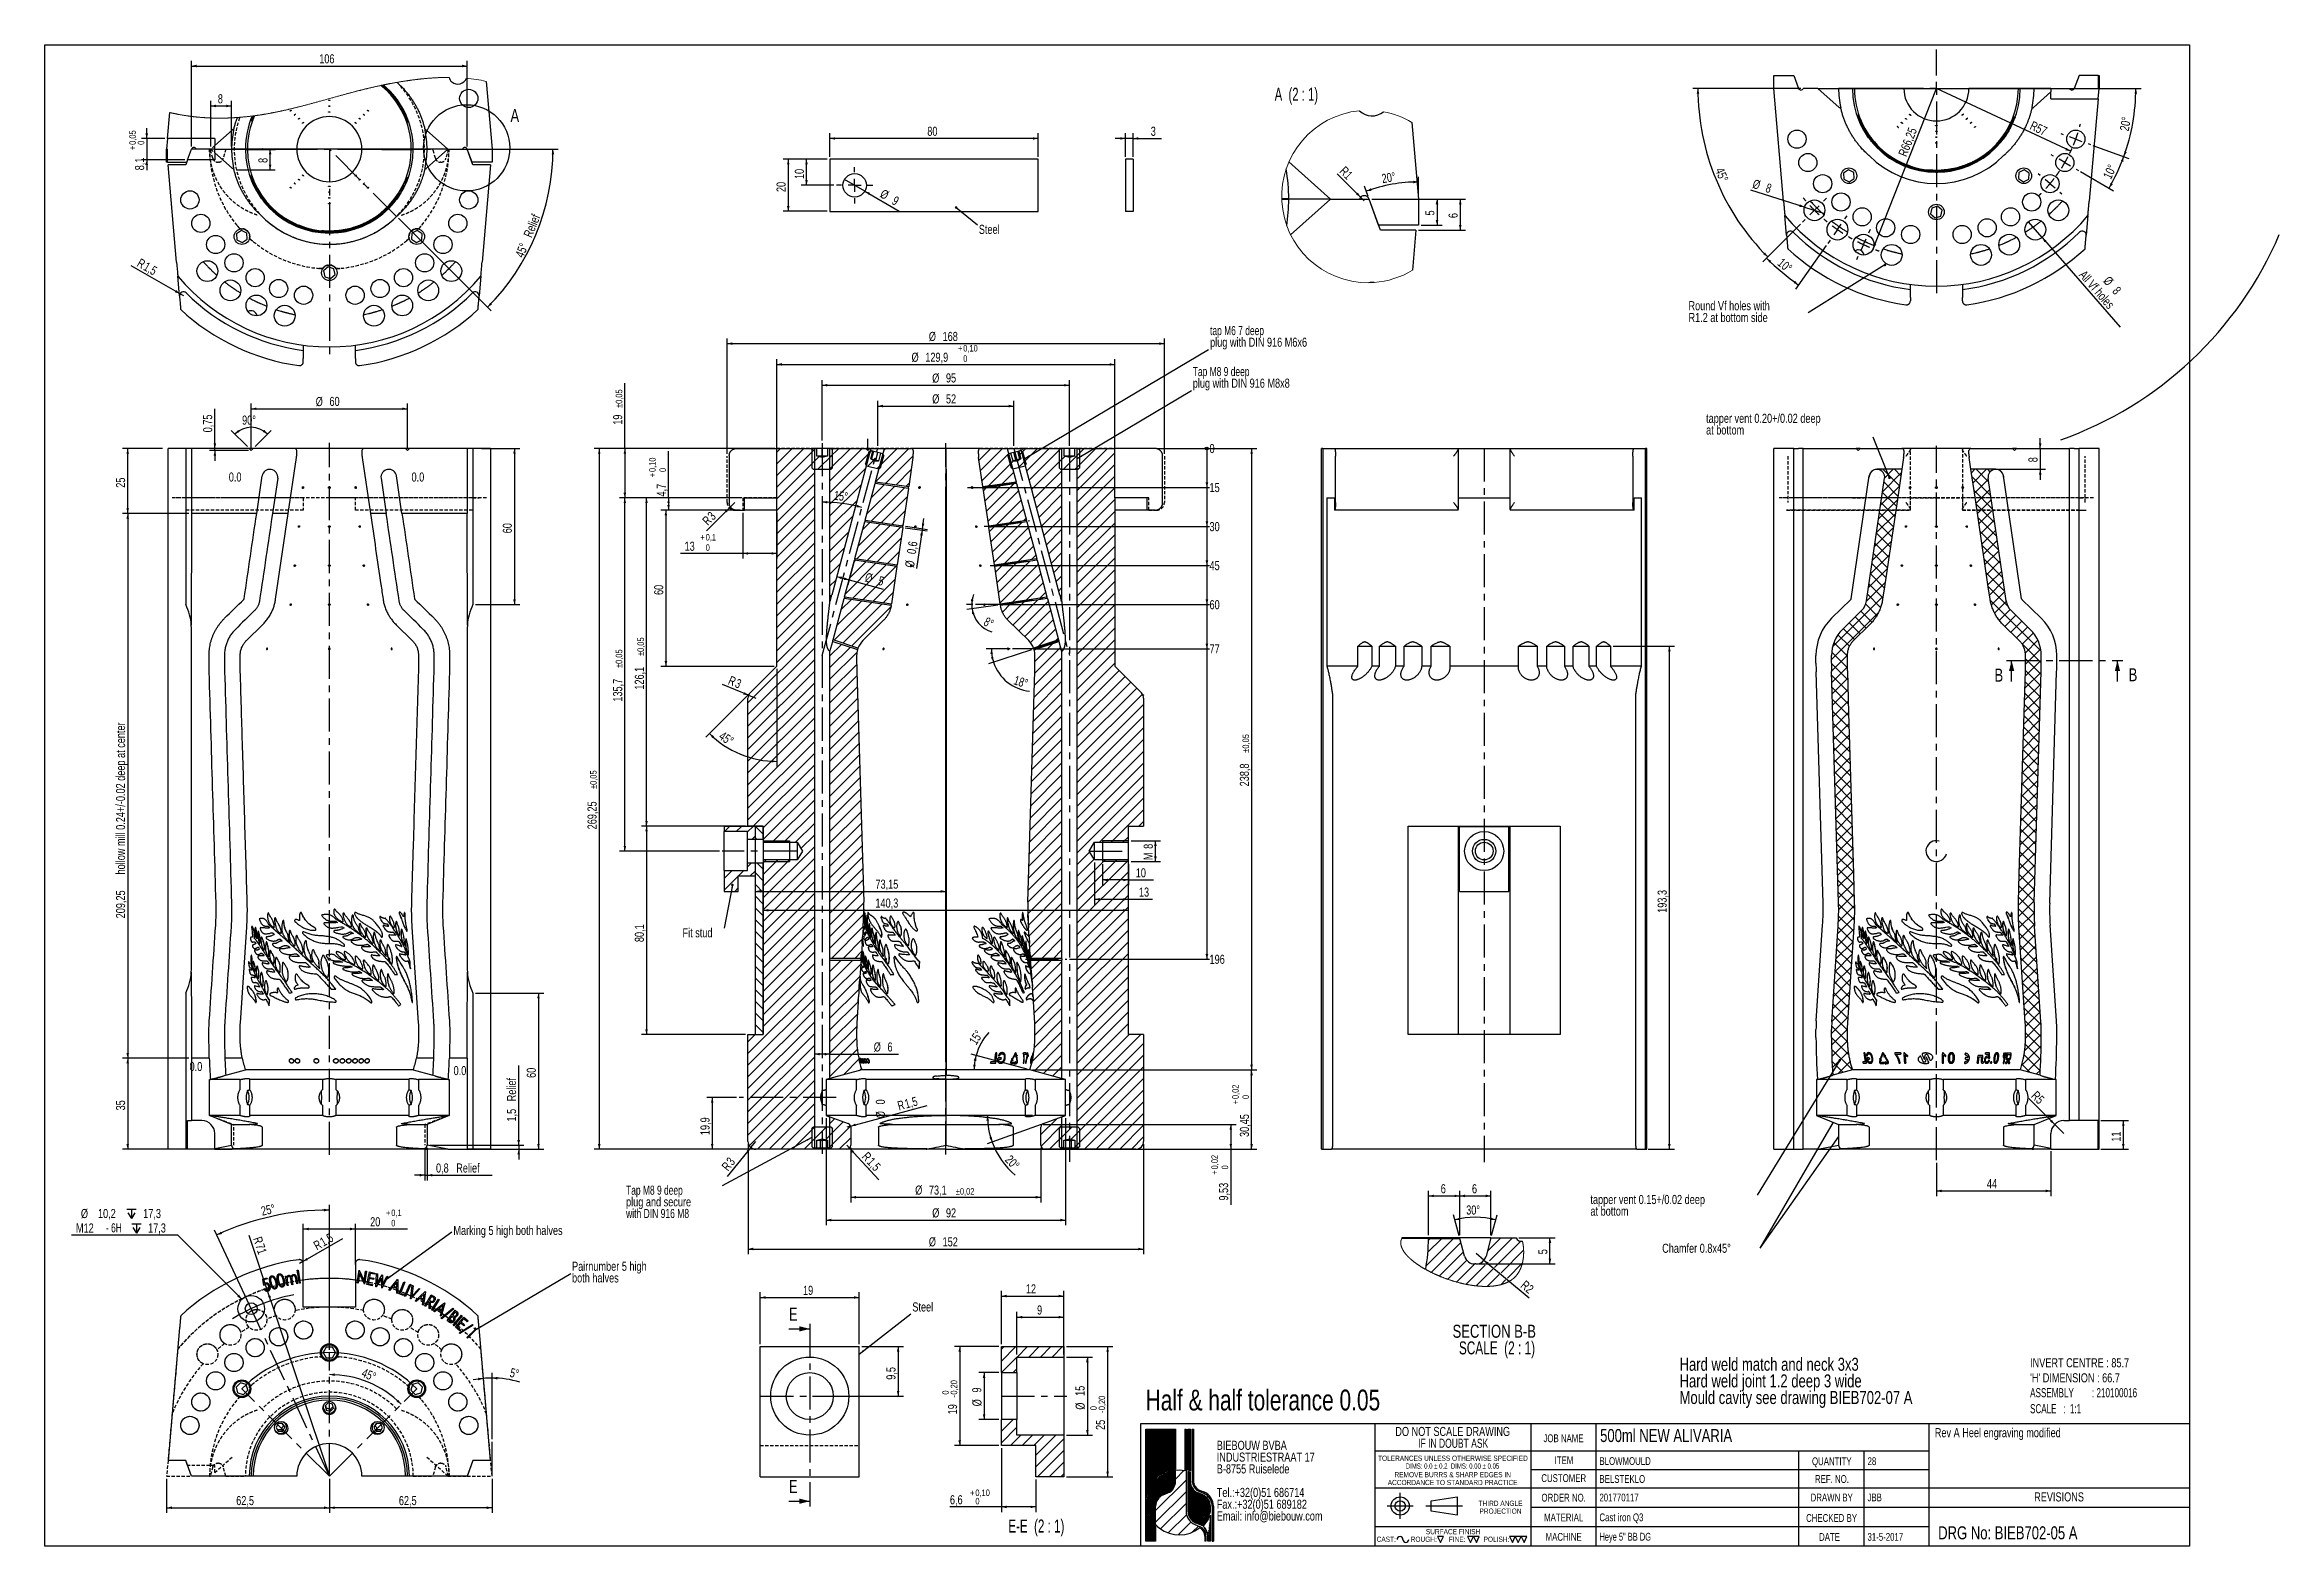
# Model space of a CAD drawing. Header units: millimetres. Extents: x 8 to 867, y 8 to 585.
import ezdxf

# ---------------------------------------------------------------- set-up
doc = ezdxf.new("R2010")
doc.units = ezdxf.units.MM
doc.header["$PDSIZE"] = -1
doc.linetypes.add('CENTERX2', pattern=[20.32, 12.7, -2.54, 2.54, -2.54])
doc.linetypes.add('HIDDEN', pattern=[1.905, 1.27, -0.635])
for name, color, linetype in [('CENTERLINE', 4, 'CENTERX2'), ('DETAIL', 3, 'Continuous'), ('DIMENSIONS', 2, 'Continuous'), ('HATCH', 3, 'Continuous'), ('HIDDEN', 3, 'HIDDEN'), ('TEXT', 2, 'Continuous')]:
    doc.layers.add(name, color=color, linetype=linetype)
doc.layers.add('OUTLINE', color=7, linetype='Continuous', lineweight=25)
doc.styles.add('SLDTEXTSTYLE0', font='TXT', dxfattribs={"width": 0.75})
doc.styles.add('SLDTEXTSTYLE1', font='TXT', dxfattribs={"width": 0.666667})
doc.styles.add('SLDTEXTSTYLE2', font='TXT', dxfattribs={"width": 0.660714})
doc.styles.add('SLDTEXTSTYLE3', font='TXT', dxfattribs={"width": 0.692308})
doc.styles.add('SLDTEXTSTYLE4', font='TXT', dxfattribs={"width": 0.7})
doc.styles.add('SLDTEXTSTYLE5', font='TXT', dxfattribs={"width": 0.691176})
doc.styles.add('SLDTEXTSTYLE6', font='TXT', dxfattribs={"width": 0.6875})
doc.styles.add('SLDTEXTSTYLE7', font='TXT', dxfattribs={"width": 0.678571})
doc.styles.add('SLDTEXTSTYLE8', font='TXT', dxfattribs={"width": 0.65})
doc.dimstyles.new('SLDDIMSTYLE0', dxfattribs={"dimtxt": 3.5, "dimasz": 2, "dimexe": 0, "dimexo": 0.0625, "dimgap": 0.875, "dimtad": 1, "dimrnd": 1e-09, "dimzin": 12, "dimdsep": 46, "dimtxsty": 'SLDTEXTSTYLE0', "dimsah": 1, "dimcen": 0, "dimadec": 0, "dimazin": 3, "dimtfac": 1, "dimtofl": 0, "dimtmove": 0, "dimatfit": 3, "dimfxl": 0, "dimfrac": 2, "dimtolj": 1, "dimtzin": 12, "dimarcsym": 0})
doc.dimstyles.new('SLDDIMSTYLE1', dxfattribs={"dimtxt": 3.5, "dimasz": 2, "dimexe": 0, "dimexo": 0.0625, "dimgap": 0.875, "dimtad": 1, "dimdec": 0, "dimrnd": 1e-09, "dimzin": 12, "dimdsep": 46, "dimtxsty": 'SLDTEXTSTYLE0', "dimsah": 1, "dimcen": 0.09, "dimadec": 0, "dimazin": 3, "dimtfac": 1, "dimtdec": 0, "dimtofl": 0, "dimtmove": 0, "dimatfit": 3, "dimfxl": 0, "dimfrac": 2, "dimtolj": 1, "dimtzin": 12, "dimarcsym": 0})
doc.dimstyles.new('SLDDIMSTYLE10', dxfattribs={"dimtxt": 3.5, "dimasz": 2, "dimexe": 0, "dimexo": 0.0625, "dimgap": 0.875, "dimtad": 1, "dimdec": 1, "dimrnd": 1e-09, "dimzin": 12, "dimdsep": 46, "dimtxsty": 'SLDTEXTSTYLE0', "dimsah": 1, "dimcen": 0.09, "dimadec": 0, "dimazin": 3, "dimtfac": 1, "dimtdec": 1, "dimtofl": 0, "dimtmove": 0, "dimatfit": 3, "dimfxl": 0, "dimfrac": 2, "dimtolj": 1, "dimtzin": 12, "dimarcsym": 0})
doc.dimstyles.new('SLDDIMSTYLE11', dxfattribs={"dimtxt": 3.5, "dimasz": 2, "dimexe": 0, "dimexo": 0.0625, "dimgap": 0.875, "dimtad": 1, "dimdec": 1, "dimrnd": 1e-09, "dimzin": 12, "dimdsep": 46, "dimtxsty": 'SLDTEXTSTYLE0', "dimsah": 1, "dimcen": 0.09, "dimadec": 0, "dimazin": 3, "dimtol": 1, "dimtp": 0.1, "dimtfac": 1, "dimtdec": 1, "dimtofl": 0, "dimtmove": 0, "dimatfit": 3, "dimfxl": 0, "dimfrac": 2, "dimtolj": 1, "dimarcsym": 0})
doc.dimstyles.new('SLDDIMSTYLE12', dxfattribs={"dimtxt": 3.5, "dimasz": 2, "dimexe": 0, "dimexo": 0.0625, "dimgap": 0.875, "dimtad": 1, "dimrnd": 1e-09, "dimzin": 12, "dimdsep": 46, "dimtxsty": 'SLDTEXTSTYLE0', "dimsah": 1, "dimcen": 0.09, "dimadec": 0, "dimazin": 3, "dimtol": 1, "dimtp": 0.02, "dimtfac": 1, "dimtofl": 0, "dimtmove": 0, "dimatfit": 3, "dimfxl": 0, "dimfrac": 2, "dimtolj": 1, "dimarcsym": 0})
doc.dimstyles.new('SLDDIMSTYLE13', dxfattribs={"dimtxt": 3.5, "dimasz": 2, "dimexe": 0, "dimexo": 0.0625, "dimgap": 0.875, "dimtad": 1, "dimdec": 1, "dimrnd": 1e-09, "dimzin": 12, "dimdsep": 46, "dimtxsty": 'SLDTEXTSTYLE0', "dimsah": 1, "dimcen": 0, "dimadec": 0, "dimazin": 3, "dimtfac": 1, "dimtdec": 1, "dimtofl": 0, "dimtmove": 0, "dimatfit": 3, "dimfxl": 0, "dimfrac": 2, "dimtolj": 1, "dimtzin": 12, "dimarcsym": 0})
doc.dimstyles.new('SLDDIMSTYLE14', dxfattribs={"dimtxt": 3.5, "dimasz": 2, "dimexe": 0, "dimexo": 0.0625, "dimgap": 0.875, "dimtad": 1, "dimdec": 1, "dimrnd": 1e-09, "dimzin": 12, "dimdsep": 46, "dimtxsty": 'SLDTEXTSTYLE0', "dimsah": 1, "dimcen": 0.09, "dimadec": 0, "dimazin": 3, "dimtol": 1, "dimtp": 0.02, "dimtm": 0.02, "dimtfac": 1, "dimtofl": 0, "dimtmove": 0, "dimatfit": 3, "dimfxl": 0, "dimfrac": 2, "dimtolj": 1, "dimarcsym": 0})
doc.dimstyles.new('SLDDIMSTYLE15', dxfattribs={"dimtxt": 3.5, "dimasz": 2, "dimexe": 0, "dimexo": 0.0625, "dimgap": 0.875, "dimtad": 1, "dimrnd": 1e-09, "dimdsep": 46, "dimtxsty": 'SLDTEXTSTYLE0', "dimblk1": 'NONE', "dimblk2": 'NONE', "dimsah": 1, "dimcen": 0.09, "dimadec": 0, "dimazin": 2, "dimtfac": 1, "dimtmove": 0, "dimatfit": 0, "dimldrblk": 'NONE', "dimfxl": 0, "dimfrac": 2, "dimtolj": 1, "dimtzin": 12, "dimarcsym": 0})
doc.dimstyles.new('SLDDIMSTYLE16', dxfattribs={"dimtxt": 3.5, "dimasz": 2, "dimexe": 0, "dimexo": 0.0625, "dimgap": 0.875, "dimtad": 1, "dimrnd": 1e-09, "dimdsep": 46, "dimtxsty": 'SLDTEXTSTYLE0', "dimsah": 1, "dimcen": 0.09, "dimadec": 0, "dimazin": 2, "dimtfac": 1, "dimtmove": 0, "dimatfit": 0, "dimfxl": 0, "dimfrac": 2, "dimtolj": 1, "dimtzin": 12, "dimarcsym": 0})
doc.dimstyles.new('SLDDIMSTYLE17', dxfattribs={"dimtxt": 0.18, "dimasz": 2, "dimexe": 0, "dimexo": 0.0625, "dimgap": 0, "dimtad": 0, "dimtih": 1, "dimtoh": 1, "dimdec": 0, "dimrnd": 1e-09, "dimzin": 0, "dimdsep": 46, "dimtxsty": 'Standard', "dimsah": 1, "dimcen": 0.09, "dimadec": 0, "dimazin": 0, "dimtfac": 2, "dimtdec": 0, "dimtofl": 0, "dimtmove": 0, "dimatfit": 3, "dimfxl": 0, "dimfrac": 2, "dimtolj": 1, "dimtzin": 0, "dimarcsym": 0})
doc.dimstyles.new('SLDDIMSTYLE18', dxfattribs={"dimtxt": 0.18, "dimasz": 1, "dimexe": 0, "dimexo": 0.0625, "dimgap": 0, "dimtad": 0, "dimtih": 1, "dimtoh": 1, "dimdec": 0, "dimrnd": 1e-09, "dimzin": 0, "dimdsep": 46, "dimtxsty": 'Standard', "dimblk1": 'DOT', "dimblk2": 'DOT', "dimsah": 1, "dimcen": 0.09, "dimadec": 0, "dimazin": 0, "dimtfac": 1, "dimtdec": 0, "dimtofl": 0, "dimtmove": 0, "dimatfit": 3, "dimldrblk": 'DOT', "dimfxl": 0, "dimfrac": 2, "dimtolj": 1, "dimtzin": 0, "dimarcsym": 0})
doc.dimstyles.new('SLDDIMSTYLE19', dxfattribs={"dimtxt": 3.5, "dimasz": 2, "dimexe": 0, "dimexo": 0.0625, "dimgap": 0.875, "dimtad": 1, "dimdec": 1, "dimrnd": 1e-09, "dimdsep": 46, "dimtxsty": 'SLDTEXTSTYLE0', "dimsah": 1, "dimcen": 0.09, "dimadec": 0, "dimazin": 2, "dimtfac": 1, "dimtdec": 1, "dimtmove": 0, "dimatfit": 0, "dimfxl": 0, "dimfrac": 2, "dimtolj": 1, "dimtzin": 12, "dimarcsym": 0})
doc.dimstyles.new('SLDDIMSTYLE2', dxfattribs={"dimtxt": 3.5, "dimasz": 2, "dimexe": 0, "dimexo": 0.0625, "dimgap": 0.875, "dimtad": 1, "dimrnd": 1e-09, "dimzin": 12, "dimdsep": 46, "dimtxsty": 'SLDTEXTSTYLE0', "dimsah": 1, "dimcen": 0.09, "dimadec": 0, "dimazin": 3, "dimtfac": 1, "dimtofl": 0, "dimtmove": 0, "dimatfit": 3, "dimfxl": 0, "dimfrac": 2, "dimtolj": 1, "dimtzin": 12, "dimarcsym": 0})
doc.dimstyles.new('SLDDIMSTYLE20', dxfattribs={"dimtxt": 3.5, "dimasz": 2, "dimexe": 0, "dimexo": 0.0625, "dimgap": 0.875, "dimtad": 1, "dimdec": 1, "dimrnd": 1e-09, "dimzin": 12, "dimdsep": 46, "dimtxsty": 'SLDTEXTSTYLE0', "dimsah": 1, "dimcen": 0.09, "dimadec": 0, "dimazin": 3, "dimtfac": 1, "dimtdec": 1, "dimtmove": 0, "dimatfit": 0, "dimfxl": 0, "dimfrac": 2, "dimtolj": 1, "dimtzin": 12, "dimarcsym": 0})
doc.dimstyles.new('SLDDIMSTYLE21', dxfattribs={"dimtxt": 3.5, "dimasz": 2, "dimexe": 0, "dimexo": 0.0625, "dimgap": 0.875, "dimtad": 1, "dimrnd": 1e-09, "dimzin": 12, "dimdsep": 46, "dimtxsty": 'SLDTEXTSTYLE0', "dimsah": 1, "dimcen": 0.09, "dimadec": 0, "dimazin": 3, "dimtfac": 1, "dimtmove": 0, "dimatfit": 0, "dimfxl": 0, "dimfrac": 2, "dimtolj": 1, "dimtzin": 12, "dimarcsym": 0})
doc.dimstyles.new('SLDDIMSTYLE22', dxfattribs={"dimtxt": 3.5, "dimasz": 2, "dimexe": 0, "dimexo": 0.0625, "dimgap": 0.875, "dimtad": 1, "dimrnd": 1e-09, "dimzin": 12, "dimdsep": 46, "dimtxsty": 'SLDTEXTSTYLE0', "dimsah": 1, "dimcen": 0, "dimadec": 0, "dimazin": 3, "dimtfac": 1, "dimtofl": 0, "dimtmove": 0, "dimatfit": 3, "dimfxl": 0, "dimfrac": 2, "dimtolj": 1, "dimtzin": 12, "dimarcsym": 0})
doc.dimstyles.new('SLDDIMSTYLE23', dxfattribs={"dimtxt": 3.5, "dimasz": 2, "dimexe": 0, "dimexo": 0.0625, "dimgap": 0.875, "dimtad": 1, "dimdec": 1, "dimrnd": 1e-09, "dimzin": 12, "dimdsep": 46, "dimtxsty": 'SLDTEXTSTYLE0', "dimsah": 1, "dimcen": 0, "dimadec": 0, "dimazin": 3, "dimtfac": 1, "dimtdec": 1, "dimtofl": 0, "dimtmove": 0, "dimatfit": 3, "dimfxl": 0, "dimfrac": 2, "dimtolj": 1, "dimtzin": 12, "dimarcsym": 0})
doc.dimstyles.new('SLDDIMSTYLE24', dxfattribs={"dimtxt": 3.5, "dimasz": 2, "dimexe": 0, "dimexo": 0.0625, "dimgap": 0.875, "dimtad": 1, "dimrnd": 1e-09, "dimzin": 12, "dimdsep": 46, "dimtxsty": 'SLDTEXTSTYLE0', "dimsah": 1, "dimcen": 0.09, "dimadec": 0, "dimazin": 3, "dimtol": 1, "dimtp": 0.05, "dimtfac": 1, "dimtmove": 0, "dimatfit": 0, "dimfxl": 0, "dimfrac": 2, "dimtolj": 1, "dimarcsym": 0})
doc.dimstyles.new('SLDDIMSTYLE25', dxfattribs={"dimtxt": 3.5, "dimasz": 2, "dimexe": 0, "dimexo": 0.0625, "dimgap": 0.875, "dimtad": 1, "dimrnd": 1e-09, "dimzin": 12, "dimdsep": 46, "dimtxsty": 'SLDTEXTSTYLE0', "dimsah": 1, "dimcen": 0, "dimadec": 0, "dimazin": 3, "dimtfac": 1, "dimtofl": 0, "dimtmove": 0, "dimatfit": 3, "dimfxl": 0, "dimfrac": 2, "dimtolj": 1, "dimtzin": 12, "dimarcsym": 0})
doc.dimstyles.new('SLDDIMSTYLE26', dxfattribs={"dimtxt": 3.5, "dimasz": 2, "dimexe": 0, "dimexo": 0.0625, "dimgap": 0.875, "dimtad": 1, "dimrnd": 1e-09, "dimzin": 12, "dimdsep": 46, "dimtxsty": 'SLDTEXTSTYLE0', "dimsah": 1, "dimcen": 0.09, "dimadec": 0, "dimazin": 3, "dimtol": 1, "dimtp": 0.1, "dimtfac": 1, "dimtdec": 1, "dimtofl": 0, "dimtmove": 0, "dimatfit": 3, "dimfxl": 0, "dimfrac": 2, "dimtolj": 1, "dimarcsym": 0})
doc.dimstyles.new('SLDDIMSTYLE27', dxfattribs={"dimtxt": 3.5, "dimasz": 2, "dimexe": 0, "dimexo": 0.0625, "dimgap": 0.875, "dimtad": 0, "dimtih": 1, "dimtoh": 1, "dimdec": 1, "dimrnd": 1e-09, "dimzin": 12, "dimdsep": 46, "dimtxsty": 'SLDTEXTSTYLE0', "dimsah": 1, "dimcen": 0, "dimadec": 0, "dimazin": 3, "dimtfac": 1, "dimtofl": 0, "dimtmove": 0, "dimatfit": 3, "dimfxl": 0, "dimfrac": 2, "dimtolj": 1, "dimtzin": 12, "dimarcsym": 0})
doc.dimstyles.new('SLDDIMSTYLE28', dxfattribs={"dimtxt": 3.5, "dimasz": 2, "dimexe": 0, "dimexo": 0.0625, "dimgap": 0.875, "dimtad": 1, "dimdec": 0, "dimlfac": 0.5, "dimrnd": 1e-09, "dimzin": 12, "dimdsep": 46, "dimtxsty": 'SLDTEXTSTYLE0', "dimsah": 1, "dimcen": 0.09, "dimadec": 0, "dimazin": 3, "dimtfac": 1, "dimtdec": 0, "dimtofl": 0, "dimtmove": 0, "dimatfit": 3, "dimfxl": 0, "dimfrac": 2, "dimtolj": 1, "dimtzin": 12, "dimarcsym": 0})
doc.dimstyles.new('SLDDIMSTYLE29', dxfattribs={"dimtxt": 3.5, "dimasz": 2, "dimexe": 0, "dimexo": 0.0625, "dimgap": 0.875, "dimtad": 1, "dimlfac": 0.5, "dimrnd": 1e-09, "dimzin": 12, "dimdsep": 46, "dimtxsty": 'SLDTEXTSTYLE0', "dimsah": 1, "dimcen": 0.09, "dimadec": 0, "dimazin": 3, "dimtfac": 1, "dimtofl": 0, "dimtmove": 0, "dimatfit": 3, "dimfxl": 0, "dimfrac": 2, "dimtolj": 1, "dimtzin": 12, "dimarcsym": 0})
doc.dimstyles.new('SLDDIMSTYLE3', dxfattribs={"dimtxt": 3.5, "dimasz": 2, "dimexe": 0, "dimexo": 0.0625, "dimgap": 0.875, "dimtad": 1, "dimrnd": 1e-09, "dimzin": 12, "dimdsep": 46, "dimtxsty": 'SLDTEXTSTYLE0', "dimsah": 1, "dimcen": 0.09, "dimadec": 0, "dimazin": 3, "dimtol": 1, "dimtp": 0.05, "dimtm": 0.05, "dimtfac": 1, "dimtofl": 0, "dimtmove": 0, "dimatfit": 3, "dimfxl": 0, "dimfrac": 2, "dimtolj": 1, "dimarcsym": 0})
doc.dimstyles.new('SLDDIMSTYLE30', dxfattribs={"dimtxt": 3.5, "dimasz": 2, "dimexe": 0, "dimexo": 0.0625, "dimgap": 0.875, "dimtad": 1, "dimlfac": 0.5, "dimrnd": 1e-09, "dimzin": 12, "dimdsep": 46, "dimtxsty": 'SLDTEXTSTYLE0', "dimsah": 1, "dimcen": 0, "dimadec": 0, "dimazin": 3, "dimtfac": 1, "dimtofl": 0, "dimtmove": 0, "dimatfit": 3, "dimfxl": 0, "dimfrac": 2, "dimtolj": 1, "dimtzin": 12, "dimarcsym": 0})
doc.dimstyles.new('SLDDIMSTYLE31', dxfattribs={"dimtxt": 3.5, "dimasz": 2, "dimexe": 0, "dimexo": 0.0625, "dimgap": 0.875, "dimtad": 1, "dimdec": 4, "dimlfac": 0.5, "dimzin": 12, "dimdsep": 46, "dimtxsty": 'SLDTEXTSTYLE0', "dimsah": 1, "dimcen": 0.09, "dimazin": 3, "dimtfac": 1, "dimtofl": 0, "dimtmove": 0, "dimatfit": 3, "dimfxl": 0, "dimfrac": 2, "dimtolj": 1, "dimtzin": 12, "dimarcsym": 0})
doc.dimstyles.new('SLDDIMSTYLE32', dxfattribs={"dimtxt": 3.5, "dimasz": 2, "dimexe": 0, "dimexo": 0.0625, "dimgap": 0.875, "dimtad": 1, "dimlfac": 0.5, "dimrnd": 1e-09, "dimzin": 12, "dimdsep": 46, "dimtxsty": 'SLDTEXTSTYLE0', "dimsah": 1, "dimcen": 0, "dimadec": 0, "dimazin": 3, "dimtfac": 1, "dimtofl": 0, "dimtmove": 0, "dimatfit": 3, "dimfxl": 0, "dimfrac": 2, "dimtolj": 1, "dimtzin": 12, "dimarcsym": 0})
doc.dimstyles.new('SLDDIMSTYLE33', dxfattribs={"dimtxt": 3.5, "dimasz": 2, "dimexe": 0, "dimexo": 0.0625, "dimgap": 0.875, "dimtad": 1, "dimrnd": 1e-09, "dimzin": 12, "dimdsep": 46, "dimtxsty": 'SLDTEXTSTYLE0', "dimblk1": 'NONE', "dimsah": 1, "dimcen": 0, "dimadec": 0, "dimazin": 3, "dimtfac": 1, "dimtmove": 0, "dimatfit": 3, "dimldrblk": 'NONE', "dimfxl": 0, "dimfrac": 2, "dimtolj": 1, "dimtzin": 12, "dimarcsym": 0})
doc.dimstyles.new('SLDDIMSTYLE34', dxfattribs={"dimtxt": 3.5, "dimasz": 2, "dimexe": 0, "dimexo": 0.0625, "dimgap": 0.875, "dimtad": 1, "dimrnd": 1e-09, "dimzin": 12, "dimdsep": 46, "dimtxsty": 'SLDTEXTSTYLE0', "dimblk1": 'NONE', "dimsah": 1, "dimcen": 0, "dimadec": 0, "dimazin": 3, "dimtfac": 1, "dimtmove": 0, "dimatfit": 3, "dimldrblk": 'NONE', "dimfxl": 0, "dimfrac": 2, "dimtolj": 1, "dimtzin": 12, "dimarcsym": 0})
doc.dimstyles.new('SLDDIMSTYLE35', dxfattribs={"dimtxt": 3.5, "dimasz": 2, "dimexe": 0, "dimexo": 0.0625, "dimgap": 0.875, "dimtad": 1, "dimrnd": 1e-09, "dimzin": 12, "dimdsep": 46, "dimtxsty": 'SLDTEXTSTYLE0', "dimsah": 1, "dimcen": 0, "dimadec": 0, "dimazin": 3, "dimtfac": 1, "dimtofl": 0, "dimtmove": 0, "dimatfit": 3, "dimfxl": 0, "dimfrac": 2, "dimtolj": 1, "dimtzin": 12, "dimarcsym": 0})
doc.dimstyles.new('SLDDIMSTYLE36', dxfattribs={"dimtxt": 3.5, "dimasz": 2, "dimexe": 0, "dimexo": 0.0625, "dimgap": 0.875, "dimtad": 1, "dimdec": 1, "dimrnd": 1e-09, "dimzin": 12, "dimdsep": 46, "dimtxsty": 'SLDTEXTSTYLE0', "dimblk1": 'NONE', "dimsah": 1, "dimcen": 0, "dimadec": 0, "dimazin": 3, "dimtfac": 1, "dimtdec": 1, "dimtmove": 0, "dimatfit": 3, "dimldrblk": 'NONE', "dimfxl": 0, "dimfrac": 2, "dimtolj": 1, "dimtzin": 12, "dimarcsym": 0})
doc.dimstyles.new('SLDDIMSTYLE37', dxfattribs={"dimtxt": 3.5, "dimasz": 2, "dimexe": 0, "dimexo": 0.0625, "dimgap": 0.875, "dimtad": 1, "dimlfac": 0.5, "dimrnd": 1e-09, "dimzin": 12, "dimdsep": 46, "dimtxsty": 'SLDTEXTSTYLE0', "dimsah": 1, "dimcen": 0.09, "dimadec": 0, "dimazin": 3, "dimtol": 1, "dimtm": 0.2, "dimtfac": 1, "dimtofl": 0, "dimtmove": 0, "dimatfit": 3, "dimfxl": 0, "dimfrac": 2, "dimtolj": 1, "dimarcsym": 0})
doc.dimstyles.new('SLDDIMSTYLE38', dxfattribs={"dimtxt": 3.5, "dimasz": 2, "dimexe": 0, "dimexo": 0.0625, "dimgap": 0.875, "dimtad": 1, "dimlfac": 0.5, "dimrnd": 1e-09, "dimzin": 12, "dimdsep": 46, "dimtxsty": 'SLDTEXTSTYLE0', "dimsah": 1, "dimcen": 0.09, "dimadec": 0, "dimazin": 3, "dimtol": 1, "dimtp": 0.1, "dimtfac": 1, "dimtofl": 0, "dimtmove": 0, "dimatfit": 3, "dimfxl": 0, "dimfrac": 2, "dimtolj": 1, "dimarcsym": 0})
doc.dimstyles.new('SLDDIMSTYLE4', dxfattribs={"dimtxt": 3.5, "dimasz": 2, "dimexe": 0, "dimexo": 0.0625, "dimgap": 0.875, "dimtad": 1, "dimrnd": 1e-09, "dimzin": 12, "dimdsep": 46, "dimtxsty": 'SLDTEXTSTYLE0', "dimsah": 1, "dimcen": 0.09, "dimadec": 0, "dimazin": 3, "dimtol": 1, "dimtp": 0.1, "dimtfac": 1, "dimtofl": 0, "dimtmove": 0, "dimatfit": 3, "dimfxl": 0, "dimfrac": 2, "dimtolj": 1, "dimarcsym": 0})
doc.dimstyles.new('SLDDIMSTYLE5', dxfattribs={"dimtxt": 3.5, "dimasz": 0.333333, "dimexe": 0, "dimexo": 0.0625, "dimgap": 0.875, "dimtad": 0, "dimtih": 1, "dimtoh": 1, "dimdec": 0, "dimrnd": 1e-09, "dimdsep": 46, "dimtxsty": 'SLDTEXTSTYLE0', "dimblk1": 'ORIGIN', "dimblk2": 'ORIGIN', "dimsah": 1, "dimcen": 0.09, "dimadec": 0, "dimazin": 2, "dimtfac": 1, "dimtdec": 0, "dimtofl": 0, "dimtmove": 0, "dimatfit": 3, "dimldrblk": 'ORIGIN', "dimfxl": 0, "dimfrac": 2, "dimtolj": 1, "dimtzin": 12, "dimarcsym": 0})
doc.dimstyles.new('SLDDIMSTYLE6', dxfattribs={"dimtxt": 3.5, "dimasz": 2, "dimexe": 0, "dimexo": 0.0625, "dimgap": 0.875, "dimtad": 0, "dimtih": 1, "dimtoh": 1, "dimrnd": 1e-09, "dimzin": 12, "dimdsep": 46, "dimtxsty": 'SLDTEXTSTYLE0', "dimsah": 1, "dimcen": 0.09, "dimadec": 0, "dimazin": 3, "dimtfac": 1, "dimtofl": 0, "dimtmove": 0, "dimatfit": 3, "dimfxl": 0, "dimfrac": 2, "dimtolj": 1, "dimtzin": 12, "dimarcsym": 0})
doc.dimstyles.new('SLDDIMSTYLE7', dxfattribs={"dimtxt": 3.5, "dimasz": 2, "dimexe": 0, "dimexo": 0.0625, "dimgap": 0.875, "dimtad": 0, "dimtih": 1, "dimtoh": 1, "dimdec": 0, "dimrnd": 1e-09, "dimzin": 12, "dimdsep": 46, "dimtxsty": 'SLDTEXTSTYLE0', "dimsah": 1, "dimcen": 0.09, "dimadec": 0, "dimazin": 3, "dimtfac": 1, "dimtdec": 0, "dimtofl": 0, "dimtmove": 0, "dimatfit": 3, "dimfxl": 0, "dimfrac": 2, "dimtolj": 1, "dimtzin": 12, "dimarcsym": 0})
doc.dimstyles.new('SLDDIMSTYLE8', dxfattribs={"dimtxt": 3.5, "dimasz": 2, "dimexe": 0, "dimexo": 0.0625, "dimgap": 0.875, "dimtad": 1, "dimdec": 4, "dimzin": 12, "dimdsep": 46, "dimtxsty": 'SLDTEXTSTYLE0', "dimsah": 1, "dimcen": 0.09, "dimadec": 0, "dimazin": 3, "dimtfac": 1, "dimtdec": 0, "dimtofl": 0, "dimtmove": 0, "dimatfit": 3, "dimfxl": 0, "dimfrac": 2, "dimtolj": 1, "dimtzin": 12, "dimarcsym": 0})
doc.dimstyles.new('SLDDIMSTYLE9', dxfattribs={"dimtxt": 3.5, "dimasz": 2, "dimexe": 0, "dimexo": 0.0625, "dimgap": 0.875, "dimtad": 1, "dimdec": 4, "dimzin": 12, "dimdsep": 46, "dimtxsty": 'SLDTEXTSTYLE0', "dimsah": 1, "dimcen": 0.09, "dimazin": 3, "dimtfac": 1, "dimtofl": 0, "dimtmove": 0, "dimatfit": 3, "dimfxl": 0, "dimfrac": 2, "dimtolj": 1, "dimtzin": 12, "dimarcsym": 0})

msp = doc.modelspace()

# ---------------------------------------------------------------- texts
at = {"layer": 'CENTERLINE', "char_height": 5, "attachment_point": 1, "style": 'SLDTEXTSTYLE0'}
for s, insert in [('B', (757.10995, 345.25597)), ('B', (808.64938, 345.39458)), ('E', (293.93609, 99.71542)), ('E', (293.93609, 33.50783))]:
    msp.add_mtext(s, dxfattribs=dict(at, insert=insert))
at = {"layer": 'DETAIL', "insert": (186.94897, 560.27355), "char_height": 5, "attachment_point": 1, "style": 'SLDTEXTSTYLE0'}
msp.add_mtext('A', dxfattribs=at)
at = {"layer": 'TEXT'}
for s, insert, char_height, attachment_point, style in [('A  (2 : 1)', (488.89013, 568.44606), 5, 2, 'SLDTEXTSTYLE8'), ('Steel', (366.89489, 515.78469), 3.5, 1, 'SLDTEXTSTYLE0'), ('0.0', (78.72861, 420.62468), 3.5, 1, 'SLDTEXTSTYLE0'), ('0.0', (148.95082, 420.62468), 3.5, 1, 'SLDTEXTSTYLE0'), ('Fit stud', (253.06199, 245.51251), 3.5, 1, 'SLDTEXTSTYLE0'), ('0.0', (63.66668, 194.1139), 3.5, 1, 'SLDTEXTSTYLE0'), ('0.0', (165.10424, 192.54803), 3.5, 1, 'SLDTEXTSTYLE0'), ('Marking 5 high both halves', (165.02778, 131.13143), 3.5, 1, 'SLDTEXTSTYLE0'), ('Steel', (341.35449, 101.72959), 3.5, 1, 'SLDTEXTSTYLE0'), ('INVERT CENTRE : 85.7', (770.79356, 80.27813), 3.5, 1, 'SLDTEXTSTYLE0'), ('ASSEMBLY        : 210100016', (770.79356, 68.77573), 3.5, 1, 'SLDTEXTSTYLE1'), ("'H' DIMENSION : 66.7", (770.79356, 74.49411), 3.5, 1, 'SLDTEXTSTYLE0'), ('Half & half tolerance 0.05', (430.99203, 68.20848), 8, 1, 'SLDTEXTSTYLE0'), ('SCALE   :  1:1', (770.79356, 62.62883), 3.5, 1, 'SLDTEXTSTYLE2'), ('500ml NEW ALIVARIA', (605.59608, 53.07133), 5, 1, 'SLDTEXTSTYLE0'), ('Rev A Heel engraving modified', (734.18535, 53.40941), 3.5, 1, 'SLDTEXTSTYLE0'), ('JOB NAME', (591.51943, 51.01097), 3, 2, 'SLDTEXTSTYLE0'), ('CUSTOMER', (591.61526, 35.70858), 3, 2, 'SLDTEXTSTYLE0'), ('ITEM', (591.71839, 42.58459), 3, 2, 'SLDTEXTSTYLE0'), ('BLOWMOULD', (605.33565, 42.25126), 3, 1, 'SLDTEXTSTYLE0'), ('BELSTEKLO', (605.33565, 35.37524), 3, 1, 'SLDTEXTSTYLE0'), ('QUANTITY', (694.5986, 42.17706), 3, 2, 'SLDTEXTSTYLE0'), ('REF. NO.', (694.66102, 35.36548), 3, 2, 'SLDTEXTSTYLE0'), ('28', (708.35518, 42.21082), 3, 1, 'SLDTEXTSTYLE0'), ('ORDER NO.', (591.58401, 28.20789), 3, 2, 'SLDTEXTSTYLE0'), ('201770117', (605.33565, 28.25372), 3, 1, 'SLDTEXTSTYLE0'), ('DRAWN BY', (694.57977, 28.25594), 3, 2, 'SLDTEXTSTYLE0'), ('JBB', (708.31932, 28.2897), 3, 1, 'SLDTEXTSTYLE0'), ('REVISIONS', (781.91901, 28.73986), 3.5, 2, 'SLDTEXTSTYLE0'), ('E-E  (2 : 1)', (388.98138, 18.30152), 5, 2, 'SLDTEXTSTYLE1'), ('MATERIAL', (591.59131, 20.58667), 3, 2, 'SLDTEXTSTYLE0'), ('Cast iron Q3', (605.32857, 20.63251), 3, 1, 'SLDTEXTSTYLE0'), ('CHECKED BY', (694.51608, 20.39389), 3, 2, 'SLDTEXTSTYLE0'), ('CAST:', (519.74145, 11.71938), 2, 1, 'SLDTEXTSTYLE0'), ('ROUGH:', (532.81775, 11.71938), 2, 1, 'SLDTEXTSTYLE0'), ('SURFACE FINISH', (549.10103, 14.63617), 2, 2, 'SLDTEXTSTYLE0'), ('FINE:', (547.4722, 11.71938), 2, 1, 'SLDTEXTSTYLE0'), ('POLISH:', (560.82446, 11.71938), 2, 1, 'SLDTEXTSTYLE0'), ('MACHINE', (591.58922, 13.13696), 3, 2, 'SLDTEXTSTYLE0'), ('Heye 5" BB DG', (605.32857, 13.18279), 3, 1, 'SLDTEXTSTYLE3'), ('DATE', (693.72916, 13.10084), 3, 2, 'SLDTEXTSTYLE0'), ('31-5-2017', (708.31932, 13.1346), 3, 1, 'SLDTEXTSTYLE0'), ('DRG No: BIEB702-05 A', (735.47964, 15.68362), 5, 1, 'SLDTEXTSTYLE0')]:
    msp.add_mtext(s, dxfattribs=dict(at, insert=insert, char_height=char_height, attachment_point=attachment_point, style=style))

# ---------------------------------------------------------------- blocks, each defined once
blk = doc.blocks.new('SW_NOTE_0')
at = {"layer": 'TEXT', "color": 0, "char_height": 3.5, "attachment_point": 2}
for s, insert, style in [('DO NOT SCALE DRAWING', (28.71, 4.5), 'SLDTEXTSTYLE0'), ('IF IN DOUBT ASK', (28.89, -0.03), 'SLDTEXTSTYLE4')]:
    blk.add_mtext(s, dxfattribs=dict(at, insert=insert, style=style))
blk = doc.blocks.new('SW_NOTE_1')
at = {"layer": 'TEXT', "color": 0, "char_height": 2, "attachment_point": 2}
for s, insert, style in [('TOLERANCES UNLESS OTHERWISE SPECIFIED', (27.09, 2.57), 'SLDTEXTSTYLE0'), ('DIMS: 0.0 ± 0.2  DIMS: 0.00 ± 0.05', (26.93, -0.43), 'SLDTEXTSTYLE5')]:
    blk.add_mtext(s, dxfattribs=dict(at, insert=insert, style=style))
blk = doc.blocks.new('SW_NOTE_2')
at = {"layer": 'TEXT', "color": 0, "char_height": 2, "attachment_point": 2, "style": 'SLDTEXTSTYLE0'}
for s, insert in [('REMOVE BURRS & SHARP EDGES IN', (21.78, 2.57)), ('ACCORDANCE TO STANDARD PRACTICE', (21.75, -0.43))]:
    blk.add_mtext(s, dxfattribs=dict(at, insert=insert))
blk = doc.blocks.new('SW_NOTE_3')
at = {"layer": 'TEXT', "color": 0, "char_height": 2, "attachment_point": 2, "style": 'SLDTEXTSTYLE0'}
for s, insert in [('THIRD ANGLE', (8.34, 2.57)), ('PROJECTION', (8.33, -0.43))]:
    blk.add_mtext(s, dxfattribs=dict(at, insert=insert))
blk = doc.blocks.new('SW_NOTE_4')
at = {"layer": 'TEXT', "color": 0, "char_height": 3.5, "attachment_point": 1, "style": 'SLDTEXTSTYLE0'}
for s, insert in [('BIEBOUW BVBA', (0, 4.5)), ('INDUSTRIESTRAAT 17', (0, -0.03)), ('B-8755 Ruiselede', (0, -4.55)), ('Tel.:+32(0)51 686714', (0, -13.61)), ('Fax.:+32(0)51 689182', (0, -18.13)), ('Email: info@biebouw.com', (0, -22.66))]:
    blk.add_mtext(s, dxfattribs=dict(at, insert=insert))
blk = doc.blocks.new('_D')
at = {"layer": 'DIMENSIONS'}
for q in [(262.32, 398.24), (273.21, 409.13)]:
    blk.add_line((271.09, 407.01), q, dxfattribs=at)
blk.add_solid([(271.09, 407.01), (269.32, 405.95), (270.03, 405.24)], dxfattribs=at)
at = {"layer": 'DIMENSIONS', "char_height": 3.5, "attachment_point": 1, "rotation": 45, "style": 'SLDTEXTSTYLE0'}
for s, insert in [('R', (260.31, 402.5)), ('3', (262.31, 404.5))]:
    blk.add_mtext(s, dxfattribs=dict(at, insert=insert))
blk = doc.blocks.new('_D_1')
at = {"layer": 'DIMENSIONS'}
for p, q in [((328.04, 430.83), (328.04, 448.14)), ((380.38, 430.83), (380.38, 448.14)), ((328.04, 446.14), (380.38, 446.14))]:
    blk.add_line(p, q, dxfattribs=at)
for points in [[(328.04, 446.14), (330.04, 445.64), (330.04, 446.64)], [(380.38, 446.14), (378.38, 446.64), (378.38, 445.64)]]:
    blk.add_solid(points, dxfattribs=at)
at = {"layer": 'DIMENSIONS', "char_height": 3.5, "attachment_point": 1, "style": 'SLDTEXTSTYLE0'}
for s, insert in [('%%c', (348.99, 450.65)), ('52', (354.26, 450.65))]:
    blk.add_mtext(s, dxfattribs=dict(at, insert=insert))
blk = doc.blocks.new('_D_2')
at = {"layer": 'DIMENSIONS'}
for p, q in [((270.21, 427.83), (270.21, 472.14)), ((270.21, 470.14), (438.21, 470.14)), ((438.21, 427.83), (438.21, 472.14))]:
    blk.add_line(p, q, dxfattribs=at)
for points in [[(270.21, 470.14), (272.21, 469.64), (272.21, 470.64)], [(438.21, 470.14), (436.21, 470.64), (436.21, 469.64)]]:
    blk.add_solid(points, dxfattribs=at)
at = {"layer": 'DIMENSIONS', "char_height": 3.5, "attachment_point": 1, "style": 'SLDTEXTSTYLE0'}
for s, insert in [('%%c', (347.69, 474.65)), ('168', (352.97, 474.65))]:
    blk.add_mtext(s, dxfattribs=dict(at, insert=insert))
blk = doc.blocks.new('_D_3')
at = {"layer": 'DIMENSIONS'}
for p, q in [((275.26, 410.83), (228.9, 410.83)), ((230.9, 275.13), (230.9, 410.83)), ((267.3, 275.13), (228.9, 275.13))]:
    blk.add_line(p, q, dxfattribs=at)
for points in [[(230.9, 410.83), (230.4, 408.83), (231.4, 408.83)], [(230.9, 275.13), (231.4, 277.13), (230.4, 277.13)]]:
    blk.add_solid(points, dxfattribs=at)
at = {"layer": 'DIMENSIONS', "attachment_point": 1, "rotation": 90, "style": 'SLDTEXTSTYLE0'}
for s, insert, char_height in [('±0,05', (227.4, 345.49), 2.5), ('135,7', (226.39, 332.56), 3.5)]:
    blk.add_mtext(s, dxfattribs=dict(at, insert=insert, char_height=char_height))
blk = doc.blocks.new('_D_4')
at = {"layer": 'DIMENSIONS'}
for p, q in [((247.69, 410.83), (247.69, 428.85)), ((275.26, 410.83), (245.69, 410.83)), ((275.26, 406.13), (245.69, 406.13)), ((247.69, 410.83), (247.69, 406.13))]:
    blk.add_line(p, q, dxfattribs=at)
for points in [[(247.69, 410.83), (247.19, 408.83), (248.19, 408.83)], [(247.69, 406.13), (248.19, 408.13), (247.19, 408.13)]]:
    blk.add_solid(points, dxfattribs=at)
at = {"layer": 'DIMENSIONS', "attachment_point": 1, "rotation": 90, "style": 'SLDTEXTSTYLE0'}
for s, insert, char_height in [('0,10', (240.22, 420.8), 2.5), ('0', (244.19, 420.8), 2.5), ('+', (240.22, 418.78), 2.5), ('4,7', (243.17, 411.39), 3.5)]:
    blk.add_mtext(s, dxfattribs=dict(at, insert=insert, char_height=char_height))
blk = doc.blocks.new('_Origin')
at = {"color": 0, "linetype": 'ByBlock', "lineweight": -2}
blk.add_line((0, 0), (-1, 0), dxfattribs=at)
blk.add_circle((0, 0), 0.5, dxfattribs=at)
blk = doc.blocks.new('_D_5')
at = {"layer": 'DIMENSIONS'}
blk.add_line((436.21, 429.83), (455.53, 429.83), dxfattribs=at)
blk.add_blockref('_Origin', (454.53, 429.83), dxfattribs=at)
at = {"layer": 'DIMENSIONS', "insert": (455.53, 431.57), "char_height": 3.5, "attachment_point": 1, "style": 'SLDTEXTSTYLE0'}
blk.add_mtext('0', dxfattribs=at)
blk = doc.blocks.new('_D_6')
at = {"layer": 'DIMENSIONS'}
for p, q in [((454.53, 429.83), (454.53, 414.83)), ((369.52, 414.83), (455.53, 414.83))]:
    blk.add_line(p, q, dxfattribs=at)
blk.add_solid([(454.53, 414.83), (455.03, 416.83), (454.03, 416.83)], dxfattribs=at)
at = {"layer": 'DIMENSIONS', "insert": (455.53, 416.57), "char_height": 3.5, "attachment_point": 1, "style": 'SLDTEXTSTYLE0'}
blk.add_mtext('15', dxfattribs=at)
blk = doc.blocks.new('_D_7')
at = {"layer": 'DIMENSIONS'}
for p, q in [((454.53, 414.83), (454.53, 399.83)), ((371.73, 399.83), (455.53, 399.83))]:
    blk.add_line(p, q, dxfattribs=at)
blk.add_solid([(454.53, 399.83), (455.03, 401.83), (454.03, 401.83)], dxfattribs=at)
at = {"layer": 'DIMENSIONS', "insert": (455.53, 401.57), "char_height": 3.5, "attachment_point": 1, "style": 'SLDTEXTSTYLE0'}
blk.add_mtext('30', dxfattribs=at)
blk = doc.blocks.new('_D_8')
at = {"layer": 'DIMENSIONS'}
for p, q in [((454.53, 399.83), (454.53, 384.83)), ((373.95, 384.83), (455.53, 384.83))]:
    blk.add_line(p, q, dxfattribs=at)
blk.add_solid([(454.53, 384.83), (455.03, 386.83), (454.03, 386.83)], dxfattribs=at)
at = {"layer": 'DIMENSIONS', "insert": (455.53, 386.57), "char_height": 3.5, "attachment_point": 1, "style": 'SLDTEXTSTYLE0'}
blk.add_mtext('45', dxfattribs=at)
blk = doc.blocks.new('_D_9')
at = {"layer": 'DIMENSIONS'}
for p, q in [((454.53, 384.83), (454.53, 369.83)), ((376.16, 369.83), (455.53, 369.83))]:
    blk.add_line(p, q, dxfattribs=at)
blk.add_solid([(454.53, 369.83), (455.03, 371.83), (454.03, 371.83)], dxfattribs=at)
at = {"layer": 'DIMENSIONS', "insert": (455.53, 371.57), "char_height": 3.5, "attachment_point": 1, "style": 'SLDTEXTSTYLE0'}
blk.add_mtext('60', dxfattribs=at)
blk = doc.blocks.new('_D_10')
at = {"layer": 'DIMENSIONS'}
for p, q in [((454.53, 369.83), (454.53, 352.83)), ((389.06, 352.83), (455.53, 352.83))]:
    blk.add_line(p, q, dxfattribs=at)
blk.add_solid([(454.53, 352.83), (455.03, 354.83), (454.03, 354.83)], dxfattribs=at)
at = {"layer": 'DIMENSIONS', "insert": (455.53, 354.57), "char_height": 3.5, "attachment_point": 1, "style": 'SLDTEXTSTYLE0'}
blk.add_mtext('77', dxfattribs=at)
blk = doc.blocks.new('_D_11')
at = {"layer": 'DIMENSIONS'}
for p, q in [((454.53, 352.83), (454.53, 233.58)), ((401.71, 233.58), (455.53, 233.58))]:
    blk.add_line(p, q, dxfattribs=at)
blk.add_solid([(454.53, 233.58), (455.03, 235.58), (454.03, 235.58)], dxfattribs=at)
at = {"layer": 'DIMENSIONS', "insert": (455.53, 235.31), "char_height": 3.5, "attachment_point": 1, "style": 'SLDTEXTSTYLE0'}
blk.add_mtext('196', dxfattribs=at)
blk = doc.blocks.new('_D_12')
at = {"layer": 'DIMENSIONS'}
for p, q in [((364.58, 369.83), (362.17, 369.83)), ((374.17, 369.69), (362.31, 367.94))]:
    blk.add_line(p, q, dxfattribs=at)
for start, end in [(159.45605, 180), (180, 188.39877), (188.39877, 252.59936)]:
    blk.add_arc((375.16, 369.83), 10.99, start, end, dxfattribs=at)
for points in [[(364.17, 369.83), (364.85, 371.78), (363.86, 371.87)], [(364.29, 368.23), (364.27, 366.17), (365.25, 366.4)]]:
    blk.add_solid(points, dxfattribs=at)
at = {"layer": 'DIMENSIONS', "insert": (370.09, 365.23), "char_height": 3.5, "attachment_point": 1, "rotation": 331.14704, "style": 'SLDTEXTSTYLE0'}
blk.add_mtext('8°', dxfattribs=at)
blk = doc.blocks.new('_D_13')
at = {"layer": 'DIMENSIONS'}
for p, q in [((378.88, 352.83), (369.71, 352.83)), ((387.11, 352.52), (370.63, 347.09))]:
    blk.add_line(p, q, dxfattribs=at)
for start, end in [(180, 198.2451), (198.2451, 264.21009)]:
    blk.add_arc((388.06, 352.83), 16.35, start, end, dxfattribs=at)
for points in [[(371.71, 352.83), (371.33, 350.81), (372.33, 350.87)], [(372.53, 347.71), (372.5, 349.78), (371.54, 349.52)]]:
    blk.add_solid(points, dxfattribs=at)
at = {"layer": 'DIMENSIONS', "insert": (381.06, 342.66), "char_height": 3.5, "attachment_point": 1, "rotation": 342.0614, "style": 'SLDTEXTSTYLE0'}
blk.add_mtext('18°', dxfattribs=at)
blk = doc.blocks.new('_D_14')
at = {"layer": 'DIMENSIONS'}
for p, q in [((306.71, 432.85), (306.71, 456.14)), ((401.71, 430.83), (401.71, 456.14)), ((306.71, 454.14), (401.71, 454.14))]:
    blk.add_line(p, q, dxfattribs=at)
for points in [[(306.71, 454.14), (308.71, 453.64), (308.71, 454.64)], [(401.71, 454.14), (399.71, 454.64), (399.71, 453.64)]]:
    blk.add_solid(points, dxfattribs=at)
at = {"layer": 'DIMENSIONS', "char_height": 3.5, "attachment_point": 1, "style": 'SLDTEXTSTYLE0'}
for s, insert in [('%%c', (348.98, 458.65)), ('95', (354.26, 458.71))]:
    blk.add_mtext(s, dxfattribs=dict(at, insert=insert))
blk = doc.blocks.new('_D_15')
at = {"layer": 'DIMENSIONS'}
blk.add_arc((306.71, 350.24), 58.98, 75, 90, dxfattribs=at)
for points in [[(306.71, 409.22), (308.7, 408.69), (308.72, 409.69)], [(321.97, 407.21), (320.15, 408.18), (319.91, 407.21)]]:
    blk.add_solid(points, dxfattribs=at)
at = {"layer": 'DIMENSIONS', "insert": (311.51, 413.65), "char_height": 3.5, "attachment_point": 1, "rotation": 352.5, "style": 'SLDTEXTSTYLE0'}
blk.add_mtext('15°', dxfattribs=at)
blk = doc.blocks.new('_D_16')
at = {"layer": 'DIMENSIONS'}
for p, q in [((275.26, 410.83), (237.23, 410.83)), ((239.23, 284.73), (239.23, 410.83)), ((277.21, 284.73), (237.23, 284.73))]:
    blk.add_line(p, q, dxfattribs=at)
for points in [[(239.23, 410.83), (238.73, 408.83), (239.73, 408.83)], [(239.23, 284.73), (239.73, 286.73), (238.73, 286.73)]]:
    blk.add_solid(points, dxfattribs=at)
at = {"layer": 'DIMENSIONS', "attachment_point": 1, "rotation": 90, "style": 'SLDTEXTSTYLE0'}
for s, insert, char_height in [('±0,05', (235.73, 350.1), 2.5), ('126,1', (234.71, 337.17), 3.5)]:
    blk.add_mtext(s, dxfattribs=dict(at, insert=insert, char_height=char_height))
blk = doc.blocks.new('_D_17')
at = {"layer": 'DIMENSIONS'}
for p, q in [((273.78, 180.45), (262.45, 180.45)), ((264.45, 180.45), (264.45, 160.58)), ((280.21, 160.58), (262.45, 160.58))]:
    blk.add_line(p, q, dxfattribs=at)
for points in [[(264.45, 180.45), (263.95, 178.45), (264.95, 178.45)], [(264.45, 160.58), (264.95, 162.58), (263.95, 162.58)]]:
    blk.add_solid(points, dxfattribs=at)
at = {"layer": 'DIMENSIONS', "insert": (259.94, 165.99), "char_height": 3.5, "attachment_point": 1, "rotation": 90, "style": 'SLDTEXTSTYLE0'}
blk.add_mtext('19,9', dxfattribs=at)
blk = doc.blocks.new('_D_18')
at = {"layer": 'DIMENSIONS'}
for p, q in [((276.26, 405.13), (276.26, 387.52)), ((289.26, 405.13), (289.26, 387.52)), ((276.26, 389.52), (252.27, 389.52)), ((289.26, 389.52), (276.26, 389.52))]:
    blk.add_line(p, q, dxfattribs=at)
for points in [[(276.26, 389.52), (278.26, 389.02), (278.26, 390.02)], [(289.26, 389.52), (287.26, 390.02), (287.26, 389.02)]]:
    blk.add_solid(points, dxfattribs=at)
at = {"layer": 'DIMENSIONS', "attachment_point": 1, "style": 'SLDTEXTSTYLE0'}
for s, insert, char_height in [('+', (259.94, 396.98), 2.5), ('0,1', (261.96, 396.98), 2.5), ('13', (253.85, 394.03), 3.5), ('0', (261.96, 393.02), 2.5)]:
    blk.add_mtext(s, dxfattribs=dict(at, insert=insert, char_height=char_height))
blk = doc.blocks.new('_D_19')
at = {"layer": 'DIMENSIONS'}
for p, q in [((398.52, 191.03), (473.7, 191.03)), ((471.7, 160.58), (471.7, 191.03)), ((431.21, 160.58), (473.7, 160.58))]:
    blk.add_line(p, q, dxfattribs=at)
for points in [[(471.7, 191.03), (471.2, 189.03), (472.2, 189.03)], [(471.7, 160.58), (472.2, 162.58), (471.2, 162.58)]]:
    blk.add_solid(points, dxfattribs=at)
at = {"layer": 'DIMENSIONS', "attachment_point": 1, "rotation": 90, "style": 'SLDTEXTSTYLE0'}
for s, insert, char_height in [('0,02', (464.24, 179.86), 2.5), ('0', (468.2, 179.86), 2.5), ('+', (464.24, 177.84), 2.5), ('30,45', (467.19, 165.28), 3.5)]:
    blk.add_mtext(s, dxfattribs=dict(at, insert=insert, char_height=char_height))
blk = doc.blocks.new('_D_20')
at = {"layer": 'DIMENSIONS'}
for p, q in [((391.58, 170.11), (465.7, 170.11)), ((463.7, 170.11), (463.7, 160.58)), ((355.21, 160.58), (465.7, 160.58)), ((463.7, 160.58), (463.7, 139.25))]:
    blk.add_line(p, q, dxfattribs=at)
for points in [[(463.7, 170.11), (463.2, 168.11), (464.2, 168.11)], [(463.7, 160.58), (464.2, 162.58), (463.2, 162.58)]]:
    blk.add_solid(points, dxfattribs=at)
at = {"layer": 'DIMENSIONS', "attachment_point": 1, "rotation": 90, "style": 'SLDTEXTSTYLE0'}
for s, insert, char_height in [('0,02', (456.24, 152.83), 2.5), ('+', (456.24, 150.81), 2.5), ('9,53', (459.19, 140.84), 3.5), ('0', (460.2, 152.83), 2.5)]:
    blk.add_mtext(s, dxfattribs=dict(at, insert=insert, char_height=char_height))
blk = doc.blocks.new('_D_21')
at = {"layer": 'DIMENSIONS'}
for q in [(316.16, 162.08), (328.44, 148.87)]:
    blk.add_line((317.18, 160.98), q, dxfattribs=at)
blk.add_solid([(317.18, 160.98), (318.18, 159.18), (318.91, 159.86)], dxfattribs=at)
at = {"layer": 'DIMENSIONS', "char_height": 3.5, "attachment_point": 1, "rotation": 312.92655, "style": 'SLDTEXTSTYLE0'}
for s, insert in [('R', (324.28, 159.87)), ('1,5', (326.21, 157.79))]:
    blk.add_mtext(s, dxfattribs=dict(at, insert=insert))
blk = doc.blocks.new('_D_22')
at = {"layer": 'DIMENSIONS'}
for q in [(346.99, 177.32), (316.16, 169.06)]:
    blk.add_line((317.61, 169.45), q, dxfattribs=at)
blk.add_solid([(317.61, 169.45), (319.67, 169.48), (319.41, 170.45)], dxfattribs=at)
at = {"layer": 'DIMENSIONS', "char_height": 3.5, "attachment_point": 1, "rotation": 15, "style": 'SLDTEXTSTYLE0'}
for s, insert in [('1,5', (338.05, 179.58)), ('R', (335.31, 178.84))]:
    blk.add_mtext(s, dxfattribs=dict(at, insert=insert))
blk = doc.blocks.new('_D_23')
at = {"layer": 'DIMENSIONS'}
for p, q in [((317.66, 161.08), (317.66, 140.12)), ((390.76, 161.08), (390.76, 140.12)), ((317.66, 142.12), (390.76, 142.12))]:
    blk.add_line(p, q, dxfattribs=at)
for points in [[(317.66, 142.12), (319.66, 141.62), (319.66, 142.62)], [(390.76, 142.12), (388.76, 142.62), (388.76, 141.62)]]:
    blk.add_solid(points, dxfattribs=at)
at = {"layer": 'DIMENSIONS', "attachment_point": 1, "style": 'SLDTEXTSTYLE0'}
for s, insert, char_height in [('%%c', (342.44, 146.63), 3.5), ('73,1', (347.71, 146.63), 3.5), ('±0,02', (358.06, 145.62), 2.5)]:
    blk.add_mtext(s, dxfattribs=dict(at, insert=insert, char_height=char_height))
blk = doc.blocks.new('_D_24')
at = {"layer": 'DIMENSIONS'}
for p, q in [((425.36, 279.13), (436.74, 279.13)), ((434.74, 271.13), (434.74, 279.13)), ((425.36, 271.13), (436.74, 271.13))]:
    blk.add_line(p, q, dxfattribs=at)
for points in [[(434.74, 279.13), (434.24, 277.13), (435.24, 277.13)], [(434.74, 271.13), (435.24, 273.13), (434.24, 273.13)]]:
    blk.add_solid(points, dxfattribs=at)
at = {"layer": 'DIMENSIONS', "char_height": 3.5, "attachment_point": 1, "rotation": 90, "style": 'SLDTEXTSTYLE0'}
for s, insert in [('8', (430.23, 275.99)), ('M', (430.23, 271.7))]:
    blk.add_mtext(s, dxfattribs=dict(at, insert=insert))
blk = doc.blocks.new('_D_25')
at = {"layer": 'DIMENSIONS'}
for p, q in [((230.9, 429.83), (230.9, 454.92)), ((288.26, 429.83), (228.9, 429.83)), ((230.9, 429.83), (230.9, 410.83)), ((275.9, 410.83), (228.9, 410.83))]:
    blk.add_line(p, q, dxfattribs=at)
for points in [[(230.9, 429.83), (230.4, 427.83), (231.4, 427.83)], [(230.9, 410.83), (231.4, 412.83), (230.4, 412.83)]]:
    blk.add_solid(points, dxfattribs=at)
at = {"layer": 'DIMENSIONS', "attachment_point": 1, "rotation": 90, "style": 'SLDTEXTSTYLE0'}
for s, insert, char_height in [('±0,05', (227.4, 445.41), 2.5), ('19', (226.39, 438.95), 3.5)]:
    blk.add_mtext(s, dxfattribs=dict(at, insert=insert, char_height=char_height))
blk = doc.blocks.new('_D_26')
at = {"layer": 'DIMENSIONS'}
for p, q in [((288.26, 429.83), (219.06, 429.83)), ((221.06, 429.83), (221.06, 160.58)), ((308.71, 160.58), (219.06, 160.58))]:
    blk.add_line(p, q, dxfattribs=at)
for points in [[(221.06, 429.83), (220.56, 427.83), (221.56, 427.83)], [(221.06, 160.58), (221.56, 162.58), (220.56, 162.58)]]:
    blk.add_solid(points, dxfattribs=at)
at = {"layer": 'DIMENSIONS', "attachment_point": 1, "rotation": 90, "style": 'SLDTEXTSTYLE0'}
for s, insert, char_height in [('±0,05', (217.56, 299), 2.5), ('269,25', (216.55, 283.49), 3.5)]:
    blk.add_mtext(s, dxfattribs=dict(at, insert=insert, char_height=char_height))
blk = doc.blocks.new('_D_27')
at = {"layer": 'DIMENSIONS'}
for q in [(303.71, 197.12), (335.97, 197.12)]:
    blk.add_line((309.71, 197.12), q, dxfattribs=at)
for points in [[(303.71, 197.12), (305.71, 196.62), (305.71, 197.62)], [(309.71, 197.12), (307.71, 197.62), (307.71, 196.62)]]:
    blk.add_solid(points, dxfattribs=at)
at = {"layer": 'DIMENSIONS', "char_height": 3.5, "attachment_point": 1, "style": 'SLDTEXTSTYLE0'}
for s, insert in [('%%c', (326.53, 201.63)), ('6', (331.8, 201.63))]:
    blk.add_mtext(s, dxfattribs=dict(at, insert=insert))
blk = doc.blocks.new('_D_28')
at = {"layer": 'DIMENSIONS'}
for p, q in [((308.21, 172.55), (308.21, 131.35)), ((400.21, 172.55), (400.21, 131.35)), ((308.21, 133.35), (400.21, 133.35))]:
    blk.add_line(p, q, dxfattribs=at)
for points in [[(308.21, 133.35), (310.21, 132.85), (310.21, 133.85)], [(400.21, 133.35), (398.21, 133.85), (398.21, 132.85)]]:
    blk.add_solid(points, dxfattribs=at)
at = {"layer": 'DIMENSIONS', "char_height": 3.5, "attachment_point": 1, "style": 'SLDTEXTSTYLE0'}
for s, insert in [('%%c', (348.99, 137.87)), ('92', (354.26, 137.87))]:
    blk.add_mtext(s, dxfattribs=dict(at, insert=insert))
blk = doc.blocks.new('_D_29')
at = {"layer": 'DIMENSIONS'}
for p, q in [((289.26, 411.83), (289.26, 464.14)), ((419.16, 411.83), (419.16, 464.14)), ((289.26, 462.14), (419.16, 462.14))]:
    blk.add_line(p, q, dxfattribs=at)
for points in [[(289.26, 462.14), (291.26, 461.64), (291.26, 462.64)], [(419.16, 462.14), (417.16, 462.64), (417.16, 461.64)]]:
    blk.add_solid(points, dxfattribs=at)
at = {"layer": 'DIMENSIONS', "attachment_point": 1, "style": 'SLDTEXTSTYLE0'}
for s, insert, char_height in [('%%c', (341.05, 466.65), 3.5), ('129,9', (346.33, 466.65), 3.5), ('+', (358.88, 469.6), 2.5), ('0,10', (360.9, 469.6), 2.5), ('0', (360.9, 465.64), 2.5)]:
    blk.add_mtext(s, dxfattribs=dict(at, insert=insert, char_height=char_height))
blk = doc.blocks.new('_D_30')
at = {"layer": 'DIMENSIONS'}
for p, q in [((435.59, 429.83), (473.7, 429.83)), ((471.7, 429.83), (471.7, 191.03)), ((387.46, 191.03), (473.7, 191.03))]:
    blk.add_line(p, q, dxfattribs=at)
for points in [[(471.7, 429.83), (471.2, 427.83), (472.2, 427.83)], [(471.7, 191.03), (472.2, 193.03), (471.2, 193.03)]]:
    blk.add_solid(points, dxfattribs=at)
at = {"layer": 'DIMENSIONS', "attachment_point": 1, "rotation": 90, "style": 'SLDTEXTSTYLE0'}
for s, insert, char_height in [('±0,05', (468.2, 312.93), 2.5), ('238,8', (467.19, 300.01), 3.5)]:
    blk.add_mtext(s, dxfattribs=dict(at, insert=insert, char_height=char_height))
blk = doc.blocks.new('_D_31')
at = {"layer": 'DIMENSIONS'}
for p, q in [((272.83, 406.13), (244.66, 406.13)), ((246.66, 406.13), (246.66, 346.13)), ((288.26, 346.13), (244.66, 346.13))]:
    blk.add_line(p, q, dxfattribs=at)
for points in [[(246.66, 406.13), (246.16, 404.13), (247.16, 404.13)], [(246.66, 346.13), (247.16, 348.13), (246.16, 348.13)]]:
    blk.add_solid(points, dxfattribs=at)
at = {"layer": 'DIMENSIONS', "insert": (242.15, 373.55), "char_height": 3.5, "attachment_point": 1, "rotation": 90, "style": 'SLDTEXTSTYLE0'}
blk.add_mtext('60', dxfattribs=at)
blk = doc.blocks.new('_D_32')
at = {"layer": 'DIMENSIONS'}
for p, q in [((289.26, 345.13), (289.26, 307.59)), ((278.38, 335.25), (262, 318.88))]:
    blk.add_line(p, q, dxfattribs=at)
blk.add_arc((289.26, 346.13), 36.54, 225, 270, dxfattribs=at)
for points in [[(263.42, 320.29), (264.53, 318.55), (265.21, 319.28)], [(289.26, 309.59), (287.27, 310.14), (287.25, 309.14)]]:
    blk.add_solid(points, dxfattribs=at)
at = {"layer": 'DIMENSIONS', "insert": (268.63, 321.37), "char_height": 3.5, "attachment_point": 1, "rotation": 326.47678, "style": 'SLDTEXTSTYLE0'}
blk.add_mtext('45°', dxfattribs=at)
blk = doc.blocks.new('_D_33')
at = {"layer": 'DIMENSIONS'}
for q in [(268.47, 339.14), (281.21, 333.84)]:
    blk.add_line((278.44, 334.99), q, dxfattribs=at)
blk.add_solid([(278.44, 334.99), (276.78, 336.22), (276.4, 335.3)], dxfattribs=at)
at = {"layer": 'DIMENSIONS', "char_height": 3.5, "attachment_point": 1, "rotation": 337.43326, "style": 'SLDTEXTSTYLE0'}
for s, insert in [('R', (271.63, 342.6)), ('3', (274.24, 341.51))]:
    blk.add_mtext(s, dxfattribs=dict(at, insert=insert))
blk = doc.blocks.new('_D_34')
at = {"layer": 'DIMENSIONS'}
for q in [(281.21, 163.58), (270.25, 150.1)]:
    blk.add_line((279.32, 161.25), q, dxfattribs=at)
blk.add_solid([(279.32, 161.25), (277.67, 160.01), (278.44, 159.38)], dxfattribs=at)
at = {"layer": 'DIMENSIONS', "char_height": 3.5, "attachment_point": 1, "rotation": 50.8864, "style": 'SLDTEXTSTYLE0'}
for s, insert in [('R', (267.8, 154.14)), ('3', (269.58, 156.34))]:
    blk.add_mtext(s, dxfattribs=dict(at, insert=insert))
blk = doc.blocks.new('_D_35')
at = {"layer": 'DIMENSIONS'}
for p, q in [((414.36, 270.13), (414.36, 262.04)), ((424.36, 270.13), (424.36, 262.04)), ((424.36, 264.04), (414.36, 264.04)), ((424.36, 264.04), (433.95, 264.04))]:
    blk.add_line(p, q, dxfattribs=at)
for points in [[(414.36, 264.04), (416.36, 263.54), (416.36, 264.54)], [(424.36, 264.04), (422.36, 264.54), (422.36, 263.54)]]:
    blk.add_solid(points, dxfattribs=at)
at = {"layer": 'DIMENSIONS', "insert": (427.19, 268.55), "char_height": 3.5, "attachment_point": 1, "style": 'SLDTEXTSTYLE0'}
blk.add_mtext('10', dxfattribs=at)
blk = doc.blocks.new('_D_36')
at = {"layer": 'DIMENSIONS'}
blk.add_line((284.06, 252.4), (424.36, 252.4), dxfattribs=at)
for points in [[(284.06, 252.4), (286.06, 251.9), (286.06, 252.9)], [(424.36, 252.4), (422.36, 252.9), (422.36, 251.9)]]:
    blk.add_solid(points, dxfattribs=at)
at = {"layer": 'DIMENSIONS', "insert": (327.16, 256.91), "char_height": 3.5, "attachment_point": 1, "style": 'SLDTEXTSTYLE0'}
blk.add_mtext('140,3', dxfattribs=at)
blk = doc.blocks.new('_D_37')
at = {"layer": 'DIMENSIONS'}
blk.add_line((281.06, 259.67), (354.21, 259.67), dxfattribs=at)
for points in [[(281.06, 259.67), (283.06, 259.17), (283.06, 260.17)], [(354.21, 259.67), (352.21, 260.17), (352.21, 259.17)]]:
    blk.add_solid(points, dxfattribs=at)
at = {"layer": 'DIMENSIONS', "insert": (327.17, 264.18), "char_height": 3.5, "attachment_point": 1, "style": 'SLDTEXTSTYLE0'}
blk.add_mtext('73,15', dxfattribs=at)
blk = doc.blocks.new('_D_38')
at = {"layer": 'DIMENSIONS'}
for p, q in [((278.21, 162.58), (278.21, 120.23)), ((430.21, 162.58), (430.21, 120.23)), ((278.21, 122.23), (430.21, 122.23))]:
    blk.add_line(p, q, dxfattribs=at)
for points in [[(278.21, 122.23), (280.21, 121.73), (280.21, 122.73)], [(430.21, 122.23), (428.21, 122.73), (428.21, 121.73)]]:
    blk.add_solid(points, dxfattribs=at)
at = {"layer": 'DIMENSIONS', "char_height": 3.5, "attachment_point": 1, "style": 'SLDTEXTSTYLE0'}
for s, insert in [('%%c', (347.69, 126.74)), ('152', (352.97, 126.74))]:
    blk.add_mtext(s, dxfattribs=dict(at, insert=insert))
blk = doc.blocks.new('_D_39')
at = {"layer": 'DIMENSIONS'}
for p, q in [((277.21, 284.73), (237.23, 284.73)), ((239.23, 284.73), (239.23, 204.63)), ((277.21, 204.63), (237.23, 204.63))]:
    blk.add_line(p, q, dxfattribs=at)
for points in [[(239.23, 284.73), (238.73, 282.73), (239.73, 282.73)], [(239.23, 204.63), (239.73, 206.63), (238.73, 206.63)]]:
    blk.add_solid(points, dxfattribs=at)
at = {"layer": 'DIMENSIONS', "insert": (234.71, 240.16), "char_height": 3.5, "attachment_point": 1, "rotation": 90, "style": 'SLDTEXTSTYLE0'}
blk.add_mtext('80,1', dxfattribs=at)
blk = doc.blocks.new('_D_40')
at = {"layer": 'DIMENSIONS', "char_height": 3.5, "attachment_point": 1, "rotation": 90, "style": 'SLDTEXTSTYLE0'}
for s, insert in [('%%c', (327.36, 172.51)), ('0', (327.31, 177.79))]:
    blk.add_mtext(s, dxfattribs=dict(at, insert=insert))
blk = doc.blocks.new('_None')
blk = doc.blocks.new('_D_41')
at = {"layer": 'DIMENSIONS'}
for p, q in [((338.63, 399.39), (347.1, 398.14)), ((338.72, 399.98), (347.19, 398.73)), ((345.12, 398.43), (342.95, 383.7)), ((345.21, 399.03), (345.12, 398.43)), ((345.21, 399.03), (345.79, 402.98))]:
    blk.add_line(p, q, dxfattribs=at)
for points in [[(345.12, 398.43), (344.33, 396.53), (345.32, 396.38)], [(345.21, 399.03), (346, 400.93), (345.01, 401.08)]]:
    blk.add_solid(points, dxfattribs=at)
at = {"layer": 'DIMENSIONS', "char_height": 3.5, "attachment_point": 1, "rotation": 81.60123, "style": 'SLDTEXTSTYLE0'}
for s, insert in [('%%c', (338.48, 384.36)), ('0,6', (339.2, 389.59))]:
    blk.add_mtext(s, dxfattribs=dict(at, insert=insert))
blk = doc.blocks.new('_D_42')
at = {"layer": 'DIMENSIONS'}
for p, q in [((387.49, 173.55), (368.21, 173.55)), ((390.81, 170.13), (370.14, 162.6))]:
    blk.add_line(p, q, dxfattribs=at)
for start, end in [(180, 200), (200, 229.91668)]:
    blk.add_arc((400.21, 173.55), 30, start, end, dxfattribs=at)
for points in [[(370.21, 173.55), (369.78, 171.53), (370.77, 171.57)], [(372.02, 163.29), (371.87, 165.34), (370.92, 165.03)]]:
    blk.add_solid(points, dxfattribs=at)
at = {"layer": 'DIMENSIONS', "insert": (379.23, 158.66), "char_height": 3.5, "attachment_point": 1, "rotation": 313.22573, "style": 'SLDTEXTSTYLE0'}
blk.add_mtext('20°', dxfattribs=at)
blk = doc.blocks.new('_D_43')
at = {"layer": 'DIMENSIONS'}
for p, q in [((411.36, 270.73), (411.36, 254.61)), ((411.36, 256.61), (424.36, 256.61)), ((424.36, 256.61), (433.58, 256.61))]:
    blk.add_line(p, q, dxfattribs=at)
for points in [[(411.36, 256.61), (413.36, 256.11), (413.36, 257.11)], [(424.36, 256.61), (422.36, 257.11), (422.36, 256.11)]]:
    blk.add_solid(points, dxfattribs=at)
at = {"layer": 'DIMENSIONS', "insert": (428.41, 261.13), "char_height": 3.5, "attachment_point": 1, "style": 'SLDTEXTSTYLE0'}
blk.add_mtext('13', dxfattribs=at)
blk = doc.blocks.new('_D_44')
at = {"layer": 'DIMENSIONS'}
for p, q in [((319.03, 386.56), (316.57, 377.39)), ((312.26, 380.62), (317.09, 379.33)), ((317.09, 379.33), (330.2, 375.81))]:
    blk.add_line(p, q, dxfattribs=at)
for points in [[(312.26, 380.62), (314.06, 379.62), (314.32, 380.59)], [(317.09, 379.33), (315.29, 380.33), (315.03, 379.36)]]:
    blk.add_solid(points, dxfattribs=at)
at = {"layer": 'DIMENSIONS', "char_height": 3.5, "attachment_point": 1, "rotation": 345, "style": 'SLDTEXTSTYLE0'}
for s, insert in [('%%c', (323.77, 382.21)), ('5', (328.88, 380.89))]:
    blk.add_mtext(s, dxfattribs=dict(at, insert=insert))
blk = doc.blocks.new('_D_45')
at = {"layer": 'DIMENSIONS'}
blk.add_line((385.49, 191.29), (363.91, 197.07), dxfattribs=at)
for start, end in [(137.36085, 165), (165, 180)]:
    blk.add_arc((386.46, 191.03), 21.35, start, end, dxfattribs=at)
for points in [[(365.11, 191.03), (365.7, 193), (364.7, 193.05)], [(365.84, 196.55), (364.92, 194.71), (365.9, 194.49)]]:
    blk.add_solid(points, dxfattribs=at)
at = {"layer": 'DIMENSIONS', "insert": (362.91, 202.27), "char_height": 3.5, "attachment_point": 1, "rotation": 56.7236, "style": 'SLDTEXTSTYLE0'}
blk.add_mtext('15°', dxfattribs=at)
blk = doc.blocks.new('SW_NOTE_5')
at = {"layer": 'TEXT', "color": 0, "char_height": 3.5, "attachment_point": 1}
for s, insert, style in [('Tap M8 9 deep', (0.52, 9), 'SLDTEXTSTYLE3'), ('plug with DIN 916 M8x8', (0.52, 4.53), 'SLDTEXTSTYLE0')]:
    blk.add_mtext(s, dxfattribs=dict(at, insert=insert, style=style))
blk = doc.blocks.new('_Dot')
at = {"color": 0, "linetype": 'ByBlock', "lineweight": -2}
blk.add_line((-0.5, 0), (-1, 0), dxfattribs=at)
at = {"color": 0, "linetype": 'ByBlock', "const_width": 0.5}
blk.add_lwpolyline([(-0.25, 0, 1), (0.25, 0, 1)], format="xyb", close=True, dxfattribs=at)
blk = doc.blocks.new('SW_NOTE_6')
at = {"layer": 'TEXT', "color": 0, "char_height": 3.5, "attachment_point": 1}
for s, insert, style in [('Tap M8 9 deep', (-36.89, 0.1), 'SLDTEXTSTYLE3'), ('plug and secure', (-36.89, -4.37), 'SLDTEXTSTYLE0'), ('with DIN 916 M8', (-36.89, -8.85), 'SLDTEXTSTYLE4')]:
    blk.add_mtext(s, dxfattribs=dict(at, insert=insert, style=style))
blk = doc.blocks.new('SW_NOTE_7')
at = {"layer": 'TEXT', "color": 0, "char_height": 3.5, "attachment_point": 1}
for s, insert, style in [('tap M6 7 deep', (0.58, 9.03), 'SLDTEXTSTYLE3'), ('plug with DIN 916 M6x6', (0.58, 4.55), 'SLDTEXTSTYLE0')]:
    blk.add_mtext(s, dxfattribs=dict(at, insert=insert, style=style))
blk = doc.blocks.new('_D_46')
at = {"layer": 'DIMENSIONS'}
for p, q in [((154.11, 161.08), (154.11, 148.6)), ((154.91, 161.08), (154.91, 148.6)), ((154.11, 150.6), (150.11, 150.6)), ((154.11, 150.6), (154.91, 150.6)), ((154.91, 150.6), (179.92, 150.6))]:
    blk.add_line(p, q, dxfattribs=at)
for points in [[(154.11, 150.6), (152.11, 151.1), (152.11, 150.1)], [(154.91, 150.6), (156.91, 150.1), (156.91, 151.1)]]:
    blk.add_solid(points, dxfattribs=at)
at = {"layer": 'DIMENSIONS', "char_height": 3.5, "attachment_point": 1, "style": 'SLDTEXTSTYLE0'}
for s, insert in [('0,8', (158.34, 155.11)), ('Relief', (166.12, 155.11))]:
    blk.add_mtext(s, dxfattribs=dict(at, insert=insert))
blk = doc.blocks.new('_D_47')
at = {"layer": 'DIMENSIONS'}
for p, q in [((63.36, 404.83), (37.9, 404.83)), ((39.9, 404.83), (39.9, 195.58)), ((63.36, 195.58), (37.9, 195.58))]:
    blk.add_line(p, q, dxfattribs=at)
for points in [[(39.9, 404.83), (39.4, 402.83), (40.4, 402.83)], [(39.9, 195.58), (40.4, 197.58), (39.4, 197.58)]]:
    blk.add_solid(points, dxfattribs=at)
at = {"layer": 'DIMENSIONS', "char_height": 3.5, "attachment_point": 1, "rotation": 90, "style": 'SLDTEXTSTYLE0'}
for s, insert in [('hollow mill 0.24+/-0.02 deep at center', (35.39, 266.15)), ('209,25', (35.39, 249.3))]:
    blk.add_mtext(s, dxfattribs=dict(at, insert=insert))
blk = doc.blocks.new('_D_48')
at = {"layer": 'DIMENSIONS'}
for p, q in [((53.31, 429.83), (37.9, 429.83)), ((39.9, 404.83), (39.9, 429.83)), ((61.73, 404.83), (37.9, 404.83))]:
    blk.add_line(p, q, dxfattribs=at)
for points in [[(39.9, 429.83), (39.4, 427.83), (40.4, 427.83)], [(39.9, 404.83), (40.4, 406.83), (39.4, 406.83)]]:
    blk.add_solid(points, dxfattribs=at)
at = {"layer": 'DIMENSIONS', "insert": (35.39, 414.75), "char_height": 3.5, "attachment_point": 1, "rotation": 90, "style": 'SLDTEXTSTYLE0'}
blk.add_mtext('25', dxfattribs=at)
blk = doc.blocks.new('_D_49')
at = {"layer": 'DIMENSIONS'}
for p, q in [((62.48, 195.58), (37.9, 195.58)), ((39.9, 195.58), (39.9, 160.58)), ((117.52, 160.58), (37.9, 160.58))]:
    blk.add_line(p, q, dxfattribs=at)
for points in [[(39.9, 195.58), (39.4, 193.58), (40.4, 193.58)], [(39.9, 160.58), (40.4, 162.58), (39.4, 162.58)]]:
    blk.add_solid(points, dxfattribs=at)
at = {"layer": 'DIMENSIONS', "insert": (35.39, 175.49), "char_height": 3.5, "attachment_point": 1, "rotation": 90, "style": 'SLDTEXTSTYLE0'}
blk.add_mtext('35', dxfattribs=at)
blk = doc.blocks.new('_D_50')
at = {"layer": 'DIMENSIONS'}
for p, q in [((190.11, 162.08), (190.11, 192.8)), ((155.91, 162.08), (192.11, 162.08)), ((163.91, 160.58), (192.11, 160.58)), ((190.11, 162.08), (190.11, 160.58)), ((190.11, 160.58), (190.11, 156.58))]:
    blk.add_line(p, q, dxfattribs=at)
for points in [[(190.11, 162.08), (190.61, 164.08), (189.61, 164.08)], [(190.11, 160.58), (189.61, 158.58), (190.61, 158.58)]]:
    blk.add_solid(points, dxfattribs=at)
at = {"layer": 'DIMENSIONS', "char_height": 3.5, "attachment_point": 1, "rotation": 90, "style": 'SLDTEXTSTYLE0'}
for s, insert in [('Relief', (185.6, 179)), ('1,5', (185.6, 171.23))]:
    blk.add_mtext(s, dxfattribs=dict(at, insert=insert))
blk = doc.blocks.new('_D_51')
at = {"layer": 'DIMENSIONS'}
for p, q in [((87.36, 430.08), (87.36, 447.11)), ((147.36, 430.08), (147.36, 447.11)), ((87.36, 445.11), (147.36, 445.11))]:
    blk.add_line(p, q, dxfattribs=at)
for points in [[(87.36, 445.11), (89.36, 444.61), (89.36, 445.61)], [(147.36, 445.11), (145.36, 445.61), (145.36, 444.61)]]:
    blk.add_solid(points, dxfattribs=at)
at = {"layer": 'DIMENSIONS', "char_height": 3.5, "attachment_point": 1, "style": 'SLDTEXTSTYLE0'}
for s, insert in [('%%c', (112.13, 449.62)), ('60', (117.41, 449.68))]:
    blk.add_mtext(s, dxfattribs=dict(at, insert=insert))
blk = doc.blocks.new('_D_52')
at = {"layer": 'DIMENSIONS'}
for p, q in [((73.38, 429.83), (73.38, 445.1)), ((73.38, 429.08), (73.38, 429.83)), ((86.36, 429.08), (71.38, 429.08)), ((73.38, 429.08), (73.38, 425.08))]:
    blk.add_line(p, q, dxfattribs=at)
for points in [[(73.38, 429.83), (73.88, 431.83), (72.88, 431.83)], [(73.38, 429.08), (72.88, 427.08), (73.88, 427.08)]]:
    blk.add_solid(points, dxfattribs=at)
at = {"layer": 'DIMENSIONS', "insert": (68.87, 436.05), "char_height": 3.5, "attachment_point": 1, "rotation": 90, "style": 'SLDTEXTSTYLE0'}
blk.add_mtext('0,75', dxfattribs=at)
blk = doc.blocks.new('_D_53')
at = {"layer": 'DIMENSIONS'}
for p, q in [((85.9, 430.54), (79.66, 436.79)), ((88.82, 430.54), (95.06, 436.79))]:
    blk.add_line(p, q, dxfattribs=at)
blk.add_arc((87.36, 429.08), 8.89, 45, 135, dxfattribs=at)
for points in [[(81.07, 435.37), (82.95, 436.23), (82.32, 437.01)], [(93.65, 435.37), (92.4, 437.01), (91.77, 436.23)]]:
    blk.add_solid(points, dxfattribs=at)
at = {"layer": 'DIMENSIONS', "insert": (83.84, 442.49), "char_height": 3.5, "attachment_point": 1, "style": 'SLDTEXTSTYLE0'}
blk.add_mtext('90°', dxfattribs=at)
blk = doc.blocks.new('_D_54')
at = {"layer": 'DIMENSIONS'}
for p, q in [((175.87, 429.83), (190.49, 429.83)), ((188.49, 429.83), (188.49, 369.83)), ((173.54, 369.83), (190.49, 369.83))]:
    blk.add_line(p, q, dxfattribs=at)
for points in [[(188.49, 429.83), (187.99, 427.83), (188.99, 427.83)], [(188.49, 369.83), (188.99, 371.83), (187.99, 371.83)]]:
    blk.add_solid(points, dxfattribs=at)
at = {"layer": 'DIMENSIONS', "insert": (183.98, 397.25), "char_height": 3.5, "attachment_point": 1, "rotation": 90, "style": 'SLDTEXTSTYLE0'}
blk.add_mtext('60', dxfattribs=at)
blk = doc.blocks.new('_D_55')
at = {"layer": 'DIMENSIONS'}
for p, q in [((173.54, 220.58), (199.71, 220.58)), ((197.71, 220.58), (197.71, 160.58)), ((177.06, 160.58), (199.71, 160.58))]:
    blk.add_line(p, q, dxfattribs=at)
for points in [[(197.71, 220.58), (197.21, 218.58), (198.21, 218.58)], [(197.71, 160.58), (198.21, 162.58), (197.21, 162.58)]]:
    blk.add_solid(points, dxfattribs=at)
at = {"layer": 'DIMENSIONS', "insert": (193.2, 187.99), "char_height": 3.5, "attachment_point": 1, "rotation": 90, "style": 'SLDTEXTSTYLE0'}
blk.add_mtext('60', dxfattribs=at)
blk = doc.blocks.new('_D_56')
at = {"layer": 'DIMENSIONS'}
for p, q in [((734.78, 155.35), (734.78, 142.56)), ((778.78, 159.87), (778.78, 142.56)), ((734.78, 144.56), (778.78, 144.56))]:
    blk.add_line(p, q, dxfattribs=at)
for points in [[(734.78, 144.56), (736.78, 144.06), (736.78, 145.06)], [(778.78, 144.56), (776.78, 145.06), (776.78, 144.06)]]:
    blk.add_solid(points, dxfattribs=at)
at = {"layer": 'DIMENSIONS', "insert": (754.2, 149.08), "char_height": 3.5, "attachment_point": 1, "style": 'SLDTEXTSTYLE0'}
blk.add_mtext('44', dxfattribs=at)
blk = doc.blocks.new('_D_57')
at = {"layer": 'DIMENSIONS'}
for p, q in [((765.03, 429.83), (776.68, 429.83)), ((774.68, 429.83), (774.68, 433.83)), ((774.68, 429.83), (774.68, 421.83)), ((758.6, 421.83), (776.68, 421.83)), ((774.68, 421.83), (774.68, 417.83))]:
    blk.add_line(p, q, dxfattribs=at)
for points in [[(774.68, 429.83), (775.18, 431.83), (774.18, 431.83)], [(774.68, 421.83), (774.18, 419.83), (775.18, 419.83)]]:
    blk.add_solid(points, dxfattribs=at)
at = {"layer": 'DIMENSIONS', "insert": (770.16, 424.54), "char_height": 3.5, "attachment_point": 1, "rotation": 90, "style": 'SLDTEXTSTYLE0'}
blk.add_mtext('8', dxfattribs=at)
blk = doc.blocks.new('_D_58')
at = {"layer": 'DIMENSIONS'}
for p, q in [((797.93, 171.58), (808.6, 171.58)), ((806.6, 171.58), (806.6, 160.58)), ((797.93, 160.58), (808.6, 160.58))]:
    blk.add_line(p, q, dxfattribs=at)
for points in [[(806.6, 171.58), (806.1, 169.58), (807.1, 169.58)], [(806.6, 160.58), (807.1, 162.58), (806.1, 162.58)]]:
    blk.add_solid(points, dxfattribs=at)
at = {"layer": 'DIMENSIONS', "insert": (802.08, 163.49), "char_height": 3.5, "attachment_point": 1, "rotation": 90, "style": 'SLDTEXTSTYLE0'}
blk.add_mtext('11', dxfattribs=at)
blk = doc.blocks.new('_D_59')
at = {"layer": 'DIMENSIONS'}
for q in [(770.27, 180.09), (783.78, 166.58)]:
    blk.add_line((780.24, 170.11), q, dxfattribs=at)
blk.add_solid([(780.24, 170.11), (779.18, 171.88), (778.48, 171.17)], dxfattribs=at)
at = {"layer": 'DIMENSIONS', "insert": (773.43, 183.26), "char_height": 3.5, "attachment_point": 1, "rotation": 315, "style": 'SLDTEXTSTYLE0'}
blk.add_mtext('R5', dxfattribs=at)
blk = doc.blocks.new('SW_NOTE_8')
at = {"layer": 'TEXT', "color": 0, "char_height": 5, "attachment_point": 1, "style": 'SLDTEXTSTYLE0'}
for s, insert in [('Hard weld match and neck 3x3', (0, 6.43)), ('Hard weld joint 1.2 deep 3 wide', (0, 0.04)), ('Mould cavity see drawing BIEB702-07 A', (0, -6.35))]:
    blk.add_mtext(s, dxfattribs=dict(at, insert=insert))
blk = doc.blocks.new('SW_NOTE_9')
at = {"layer": 'TEXT', "color": 0, "char_height": 3.5, "attachment_point": 1, "style": 'SLDTEXTSTYLE0'}
for s, insert in [('tapper vent 0.15+/0.02 deep', (-64.1, 0.07)), ('at bottom', (-64.1, -4.4))]:
    blk.add_mtext(s, dxfattribs=dict(at, insert=insert))
blk = doc.blocks.new('SW_NOTE_10')
at = {"layer": 'TEXT', "color": 0, "char_height": 3.5, "attachment_point": 1, "style": 'SLDTEXTSTYLE0'}
for s, insert in [('tapper vent 0.20+/0.02 deep', (-64.21, 9.04)), ('at bottom', (-64.21, 4.56))]:
    blk.add_mtext(s, dxfattribs=dict(at, insert=insert))
blk = doc.blocks.new('SW_NOTE_11')
at = {"layer": 'TEXT', "color": 0, "insert": (-37.59, 1.77), "char_height": 3.5, "attachment_point": 1, "style": 'SLDTEXTSTYLE0'}
blk.add_mtext('Chamfer 0.8x45°', dxfattribs=at)
blk = doc.blocks.new('_D_60')
at = {"layer": 'DIMENSIONS'}
for p, q in [((169.48, 544.85), (205.28, 544.85)), ((143.91, 518.3), (179.53, 482.68))]:
    blk.add_line(p, q, dxfattribs=at)
blk.add_arc((117.36, 544.85), 85.93, 315, 0, dxfattribs=at)
for points in [[(203.28, 544.85), (202.76, 542.86), (203.76, 542.85)], [(178.12, 484.1), (179.87, 485.18), (179.16, 485.88)]]:
    blk.add_solid(points, dxfattribs=at)
at = {"layer": 'DIMENSIONS', "char_height": 3.5, "attachment_point": 1, "rotation": 67.5, "style": 'SLDTEXTSTYLE0'}
for s, insert in [('Relief', (191.84, 511.92)), ('45°', (188.64, 504.2))]:
    blk.add_mtext(s, dxfattribs=dict(at, insert=insert))
blk = doc.blocks.new('_D_61')
at = {"layer": 'DIMENSIONS'}
for p, q in [((153.91, 544.85), (92.61, 544.85)), ((94.61, 536.85), (94.61, 544.85)), ((81.75, 536.85), (96.61, 536.85))]:
    blk.add_line(p, q, dxfattribs=at)
for points in [[(94.61, 544.85), (94.11, 542.85), (95.11, 542.85)], [(94.61, 536.85), (95.11, 538.85), (94.11, 538.85)]]:
    blk.add_solid(points, dxfattribs=at)
at = {"layer": 'DIMENSIONS', "insert": (90.1, 539.56), "char_height": 3.5, "attachment_point": 1, "rotation": 90, "style": 'SLDTEXTSTYLE0'}
blk.add_mtext('8', dxfattribs=at)
blk = doc.blocks.new('_D_62')
at = {"layer": 'DIMENSIONS'}
for p, q in [((71.81, 545.85), (71.81, 563.45)), ((71.81, 561.45), (79.81, 561.45)), ((79.81, 545.85), (79.81, 563.45))]:
    blk.add_line(p, q, dxfattribs=at)
for points in [[(71.81, 561.45), (73.81, 560.95), (73.81, 561.95)], [(79.81, 561.45), (77.81, 561.95), (77.81, 560.95)]]:
    blk.add_solid(points, dxfattribs=at)
at = {"layer": 'DIMENSIONS', "insert": (74.52, 565.96), "char_height": 3.5, "attachment_point": 1, "style": 'SLDTEXTSTYLE0'}
blk.add_mtext('8', dxfattribs=at)
blk = doc.blocks.new('_D_63')
at = {"layer": 'DIMENSIONS'}
for q in [(41.27, 499.97), (61.29, 488.57)]:
    blk.add_line((59.99, 489.31), q, dxfattribs=at)
blk.add_solid([(59.99, 489.31), (58.5, 490.73), (58, 489.86)], dxfattribs=at)
at = {"layer": 'DIMENSIONS', "char_height": 3.5, "attachment_point": 1, "rotation": 330.31983, "style": 'SLDTEXTSTYLE0'}
for s, insert in [('R', (44.87, 503.08)), ('1,5', (47.33, 501.67))]:
    blk.add_mtext(s, dxfattribs=dict(at, insert=insert))
blk = doc.blocks.new('_D_64')
at = {"layer": 'DIMENSIONS'}
for p, q in [((47.21, 548.9), (47.21, 552.9)), ((54.21, 548.9), (45.21, 548.9)), ((47.21, 548.9), (47.21, 540.8)), ((61.89, 540.8), (45.21, 540.8)), ((47.21, 540.8), (47.21, 536.8))]:
    blk.add_line(p, q, dxfattribs=at)
for points in [[(47.21, 548.9), (47.71, 550.9), (46.71, 550.9)], [(47.21, 540.8), (46.71, 538.8), (47.71, 538.8)]]:
    blk.add_solid(points, dxfattribs=at)
at = {"layer": 'DIMENSIONS', "attachment_point": 1, "rotation": 90, "style": 'SLDTEXTSTYLE0'}
for s, insert, char_height in [('0,05', (40.52, 546.51), 2.5), ('+', (40.52, 544.49), 2.5), ('8,1', (42.7, 536.73), 3.5), ('0', (43.75, 546.51), 2.5)]:
    blk.add_mtext(s, dxfattribs=dict(at, insert=insert, char_height=char_height))
blk = doc.blocks.new('_D_65')
at = {"layer": 'DIMENSIONS'}
for p, q in [((64.36, 545.85), (64.36, 578.81)), ((64.36, 576.81), (170.36, 576.81)), ((170.36, 545.85), (170.36, 578.81))]:
    blk.add_line(p, q, dxfattribs=at)
for points in [[(64.36, 576.81), (66.36, 576.31), (66.36, 577.31)], [(170.36, 576.81), (168.36, 577.31), (168.36, 576.31)]]:
    blk.add_solid(points, dxfattribs=at)
at = {"layer": 'DIMENSIONS', "insert": (113.48, 581.32), "char_height": 3.5, "attachment_point": 1, "style": 'SLDTEXTSTYLE0'}
blk.add_mtext('106', dxfattribs=at)
blk = doc.blocks.new('_D_66')
at = {"layer": 'DIMENSIONS'}
for q in [(86.53, 127.43), (117.36, 34.96)]:
    blk.add_line((94.9, 102.32), q, dxfattribs=at)
blk.add_solid([(94.9, 102.32), (94.74, 104.37), (93.79, 104.05)], dxfattribs=at)
at = {"layer": 'DIMENSIONS', "char_height": 3.5, "attachment_point": 1, "rotation": 288.44024, "style": 'SLDTEXTSTYLE0'}
for s, insert in [('R', (91.31, 127.35)), ('71', (92.2, 124.66))]:
    blk.add_mtext(s, dxfattribs=dict(at, insert=insert))
blk = doc.blocks.new('_D_67')
at = {"layer": 'DIMENSIONS'}
for p, q in [((117.36, 83.46), (117.36, 139.21)), ((91.19, 91.09), (73.3, 129.44))]:
    blk.add_line(p, q, dxfattribs=at)
blk.add_arc((117.36, 34.96), 102.25, 90, 115, dxfattribs=at)
for points in [[(117.36, 137.21), (115.35, 137.69), (115.36, 136.69)], [(74.15, 127.63), (76.18, 128), (75.76, 128.91)]]:
    blk.add_solid(points, dxfattribs=at)
at = {"layer": 'DIMENSIONS', "insert": (90.82, 138.43), "char_height": 3.5, "attachment_point": 1, "rotation": 12.5, "style": 'SLDTEXTSTYLE0'}
blk.add_mtext('25°', dxfattribs=at)
blk = doc.blocks.new('_D_68')
at = {"layer": 'DIMENSIONS'}
blk.add_arc((117.36, 34.96), 39.03, 45, 90, dxfattribs=at)
for points in [[(117.36, 74), (119.35, 73.44), (119.37, 74.44)], [(144.96, 62.56), (143.86, 64.3), (143.17, 63.58)]]:
    blk.add_solid(points, dxfattribs=at)
at = {"layer": 'DIMENSIONS', "insert": (130.77, 76.54), "char_height": 3.5, "attachment_point": 1, "rotation": 337.5, "style": 'SLDTEXTSTYLE0'}
blk.add_mtext('45°', dxfattribs=at)
blk = doc.blocks.new('_D_69')
at = {"layer": 'DIMENSIONS'}
for p, q in [((54.86, 33.96), (54.86, 20.82)), ((117.36, 33.96), (117.36, 20.82)), ((54.86, 22.82), (117.36, 22.82))]:
    blk.add_line(p, q, dxfattribs=at)
for points in [[(54.86, 22.82), (56.86, 22.32), (56.86, 23.32)], [(117.36, 22.82), (115.36, 23.32), (115.36, 22.32)]]:
    blk.add_solid(points, dxfattribs=at)
at = {"layer": 'DIMENSIONS', "insert": (81.58, 27.33), "char_height": 3.5, "attachment_point": 1, "style": 'SLDTEXTSTYLE0'}
blk.add_mtext('62,5', dxfattribs=at)
blk = doc.blocks.new('_D_70')
at = {"layer": 'DIMENSIONS'}
for p, q in [((117.36, 33.96), (117.36, 20.82)), ((179.86, 33.96), (179.86, 20.82)), ((179.86, 22.82), (117.36, 22.82))]:
    blk.add_line(p, q, dxfattribs=at)
for points in [[(117.36, 22.82), (119.36, 22.32), (119.36, 23.32)], [(179.86, 22.82), (177.86, 23.32), (177.86, 22.32)]]:
    blk.add_solid(points, dxfattribs=at)
at = {"layer": 'DIMENSIONS', "insert": (144.08, 27.33), "char_height": 3.5, "attachment_point": 1, "style": 'SLDTEXTSTYLE0'}
blk.add_mtext('62,5', dxfattribs=at)
blk = doc.blocks.new('_D_71')
at = {"layer": 'DIMENSIONS'}
blk.add_line((179.86, 49.13), (179.86, 74.65), dxfattribs=at)
for start, end in [(95, 101.07347), (90, 95), (73.52764, 90)]:
    blk.add_arc((179.86, 34.96), 37.69, start, end, dxfattribs=at)
for points in [[(176.57, 72.5), (174.53, 72.77), (174.64, 71.78)], [(179.86, 72.65), (181.85, 72.09), (181.87, 73.09)]]:
    blk.add_solid(points, dxfattribs=at)
at = {"layer": 'DIMENSIONS', "insert": (187.25, 76.57), "char_height": 3.5, "attachment_point": 1, "rotation": 346.90855, "style": 'SLDTEXTSTYLE0'}
blk.add_mtext('5°', dxfattribs=at)
blk = doc.blocks.new('_D_72')
at = {"layer": 'DIMENSIONS'}
for p, q in [((107.36, 116.34), (107.36, 131.94)), ((107.36, 129.94), (127.36, 129.94)), ((127.36, 116.34), (127.36, 131.94)), ((127.36, 129.94), (147.35, 129.94))]:
    blk.add_line(p, q, dxfattribs=at)
for points in [[(107.36, 129.94), (109.36, 129.44), (109.36, 130.44)], [(127.36, 129.94), (125.36, 130.44), (125.36, 129.44)]]:
    blk.add_solid(points, dxfattribs=at)
at = {"layer": 'DIMENSIONS', "attachment_point": 1, "style": 'SLDTEXTSTYLE0'}
for s, insert, char_height in [('0,1', (141.15, 137.4), 2.5), ('20', (133.04, 134.45), 3.5), ('+', (139.13, 137.4), 2.5), ('0', (141.15, 133.44), 2.5)]:
    blk.add_mtext(s, dxfattribs=dict(at, insert=insert, char_height=char_height))
blk = doc.blocks.new('SW_SYMBOL_HOLE_DEPTH')
at = {"layer": 'DIMENSIONS', "color": 0}
for p, q in [((0, 875), (800, 875)), ((100, 555), (400, 75)), ((400, 875), (400, 75)), ((700, 555), (400, 75))]:
    blk.add_line(p, q, dxfattribs=at)
blk = doc.blocks.new('_D_73')
at = {"layer": 'DIMENSIONS'}
for p, q in [((59.09, 127.56), (18.32, 127.56)), ((83.75, 102.91), (59.09, 127.56))]:
    blk.add_line(p, q, dxfattribs=at)
blk.add_solid([(83.75, 102.91), (82.69, 104.68), (81.98, 103.97)], dxfattribs=at)
at = {"layer": 'DIMENSIONS', "xscale": 0.004470703125, "yscale": 0.004470703125, "zscale": 0.004470703125}
for p in [(39.55, 133.6), (41.44, 128.05)]:
    blk.add_blockref('SW_SYMBOL_HOLE_DEPTH', p, dxfattribs=at)
at = {"layer": 'DIMENSIONS', "char_height": 3.5, "attachment_point": 1}
for s, insert, style in [('%%c', (21.91, 137.63), 'SLDTEXTSTYLE0'), ('10,2', (28.48, 137.63), 'SLDTEXTSTYLE0'), ('17,3', (45.84, 137.63), 'SLDTEXTSTYLE0'), ('M12', (20.02, 132.08), 'SLDTEXTSTYLE0'), ('- 6H', (31.54, 132.13), 'SLDTEXTSTYLE6'), ('17,3', (47.73, 132.08), 'SLDTEXTSTYLE0')]:
    blk.add_mtext(s, dxfattribs=dict(at, insert=insert, style=style))
blk = doc.blocks.new('_D_74')
at = {"layer": 'DIMENSIONS'}
for q in [(122.52, 126.27), (105.86, 116.66)]:
    blk.add_line((107.16, 117.41), q, dxfattribs=at)
blk.add_solid([(107.16, 117.41), (109.14, 117.97), (108.64, 118.84)], dxfattribs=at)
at = {"layer": 'DIMENSIONS', "char_height": 3.5, "attachment_point": 1, "rotation": 30, "style": 'SLDTEXTSTYLE0'}
for s, insert in [('R', (110.86, 124.69)), ('1,5', (113.32, 126.1))]:
    blk.add_mtext(s, dxfattribs=dict(at, insert=insert))
blk = doc.blocks.new('SW_NOTE_12')
at = {"layer": 'TEXT', "color": 0, "char_height": 3.5, "attachment_point": 1, "style": 'SLDTEXTSTYLE0'}
for s, insert in [('both halves', (0.5, 0.04)), ('Pairnumber 5 high', (0.5, 4.51))]:
    blk.add_mtext(s, dxfattribs=dict(at, insert=insert))
blk = doc.blocks.new('SW_HATCH_0')
at = {"layer": 'HATCH', "color": 0}
for p, q in [((8.98, 0), (-1.44, -10.42)), ((4.49, 0), (-0.84, -5.33)), ((0, 0), (-0.62, -0.62)), ((27.14, 0.2), (22.01, -4.93)), ((31.63, 0.2), (22.88, -8.55)), ((11.87, -1.6), (0.43, -13.04)), ((12.82, -5.14), (3.52, -14.44)), ((14.07, -8.38), (6.77, -15.68)), ((34.81, -1.11), (24.8, -11.12)), ((35.94, -4.48), (27.25, -13.16)), ((17.14, -9.8), (10.19, -16.75)), ((21.11, -10.32), (13.81, -17.62)), ((24.09, -11.83), (17.69, -18.23)), ((26.54, -13.87), (21.97, -18.44)), ((28.98, -15.92), (27.12, -17.78)), ((35.47, -9.43), (29.69, -15.21))]:
    blk.add_line(p, q, dxfattribs=at)
blk = doc.blocks.new('_D_75')
at = {"layer": 'DIMENSIONS'}
for p, q in [((539.66, 127.5), (539.66, 144.64)), ((539.66, 142.64), (551.66, 142.64)), ((551.66, 127.5), (551.66, 144.64))]:
    blk.add_line(p, q, dxfattribs=at)
for points in [[(539.66, 142.64), (541.66, 142.14), (541.66, 143.14)], [(551.66, 142.64), (549.66, 143.14), (549.66, 142.14)]]:
    blk.add_solid(points, dxfattribs=at)
at = {"layer": 'DIMENSIONS', "insert": (544.36, 147.15), "char_height": 3.5, "attachment_point": 1, "style": 'SLDTEXTSTYLE0'}
blk.add_mtext('6', dxfattribs=at)
blk = doc.blocks.new('_D_76')
at = {"layer": 'DIMENSIONS'}
for p, q in [((551.66, 127.5), (551.66, 144.64)), ((551.66, 142.64), (563.66, 142.64)), ((563.66, 127.5), (563.66, 144.64))]:
    blk.add_line(p, q, dxfattribs=at)
for points in [[(551.66, 142.64), (553.66, 142.14), (553.66, 143.14)], [(563.66, 142.64), (561.66, 143.14), (561.66, 142.14)]]:
    blk.add_solid(points, dxfattribs=at)
at = {"layer": 'DIMENSIONS', "insert": (556.36, 147.15), "char_height": 3.5, "attachment_point": 1, "style": 'SLDTEXTSTYLE0'}
blk.add_mtext('6', dxfattribs=at)
blk = doc.blocks.new('_D_77')
at = {"layer": 'DIMENSIONS'}
for p, q in [((574.4, 126.5), (588.32, 126.5)), ((586.32, 116.5), (586.32, 126.5)), ((558.91, 116.5), (588.32, 116.5))]:
    blk.add_line(p, q, dxfattribs=at)
for points in [[(586.32, 126.5), (585.82, 124.5), (586.82, 124.5)], [(586.32, 116.5), (586.82, 118.5), (585.82, 118.5)]]:
    blk.add_solid(points, dxfattribs=at)
at = {"layer": 'DIMENSIONS', "insert": (581.81, 120.21), "char_height": 3.5, "attachment_point": 1, "rotation": 90, "style": 'SLDTEXTSTYLE0'}
blk.add_mtext('5', dxfattribs=at)
blk = doc.blocks.new('_D_78')
at = {"layer": 'DIMENSIONS'}
for q in [(557.91, 120.5), (578.29, 103.5)]:
    blk.add_line((560.98, 117.94), q, dxfattribs=at)
blk.add_solid([(560.98, 117.94), (562.19, 116.28), (562.83, 117.04)], dxfattribs=at)
at = {"layer": 'DIMENSIONS', "insert": (577, 110.43), "char_height": 3.5, "attachment_point": 1, "rotation": 320.16855, "style": 'SLDTEXTSTYLE0'}
blk.add_mtext('R2', dxfattribs=at)
blk = doc.blocks.new('_D_79')
at = {"layer": 'DIMENSIONS'}
for p, q in [((551.45, 127.27), (549.28, 135.36)), ((563.91, 127.47), (566.03, 135.36))]:
    blk.add_line(p, q, dxfattribs=at)
blk.add_arc((557.66, 104.11), 30.35, 75, 105, dxfattribs=at)
for points in [[(549.8, 133.43), (551.86, 133.39), (551.64, 134.37)], [(565.51, 133.43), (563.68, 134.37), (563.45, 133.39)]]:
    blk.add_solid(points, dxfattribs=at)
at = {"layer": 'DIMENSIONS', "insert": (554.14, 138.97), "char_height": 3.5, "attachment_point": 1, "style": 'SLDTEXTSTYLE0'}
blk.add_mtext('30°', dxfattribs=at)
blk = doc.blocks.new('SW_NOTE_13')
at = {"layer": 'TEXT', "color": 0, "char_height": 5, "attachment_point": 2}
for s, insert, style in [('SECTION B-B', (19.61, 6.45), 'SLDTEXTSTYLE0'), ('SCALE  (2 : 1)', (20.66, 0.06), 'SLDTEXTSTYLE7')]:
    blk.add_mtext(s, dxfattribs=dict(at, insert=insert, style=style))
blk = doc.blocks.new('_D_80')
at = {"layer": 'DIMENSIONS'}
for q in [(504.55, 535.42), (514.99, 524.98)]:
    blk.add_line((513.57, 526.4), q, dxfattribs=at)
blk.add_solid([(513.57, 526.4), (512.51, 528.17), (511.8, 527.46)], dxfattribs=at)
at = {"layer": 'DIMENSIONS', "insert": (507.7, 538.56), "char_height": 3.5, "attachment_point": 1, "rotation": 315, "style": 'SLDTEXTSTYLE0'}
blk.add_mtext('R1', dxfattribs=at)
blk = doc.blocks.new('_D_81')
at = {"layer": 'DIMENSIONS'}
for p, q in [((517.87, 525.67), (544.93, 525.67)), ((542.93, 525.67), (542.93, 515.67)), ((536.87, 515.67), (544.93, 515.67))]:
    blk.add_line(p, q, dxfattribs=at)
for points in [[(542.93, 525.67), (542.43, 523.67), (543.43, 523.67)], [(542.93, 515.67), (543.43, 517.67), (542.43, 517.67)]]:
    blk.add_solid(points, dxfattribs=at)
at = {"layer": 'DIMENSIONS', "insert": (538.42, 519.37), "char_height": 3.5, "attachment_point": 1, "rotation": 90, "style": 'SLDTEXTSTYLE0'}
blk.add_mtext('5', dxfattribs=at)
blk = doc.blocks.new('_D_82')
at = {"layer": 'DIMENSIONS'}
for p, q in [((535.87, 526.67), (535.87, 534.25)), ((516.52, 526.61), (515.08, 530.58))]:
    blk.add_line(p, q, dxfattribs=at)
blk.add_arc((535.87, 473.47), 58.78, 90, 110, dxfattribs=at)
for points in [[(535.87, 532.25), (533.86, 532.72), (533.87, 531.72)], [(515.76, 528.7), (517.81, 528.88), (517.49, 529.83)]]:
    blk.add_solid(points, dxfattribs=at)
at = {"layer": 'DIMENSIONS', "insert": (521.41, 535.19), "char_height": 3.5, "attachment_point": 1, "rotation": 10, "style": 'SLDTEXTSTYLE0'}
blk.add_mtext('20°', dxfattribs=at)
blk = doc.blocks.new('_D_83')
at = {"layer": 'DIMENSIONS'}
for p, q in [((517.87, 525.67), (553.87, 525.67)), ((551.87, 525.67), (551.87, 513.67)), ((535.82, 513.67), (553.87, 513.67))]:
    blk.add_line(p, q, dxfattribs=at)
for points in [[(551.87, 525.67), (551.37, 523.67), (552.37, 523.67)], [(551.87, 513.67), (552.37, 515.67), (551.37, 515.67)]]:
    blk.add_solid(points, dxfattribs=at)
at = {"layer": 'DIMENSIONS', "insert": (547.36, 518.37), "char_height": 3.5, "attachment_point": 1, "rotation": 90, "style": 'SLDTEXTSTYLE0'}
blk.add_mtext('6', dxfattribs=at)
blk = doc.blocks.new('_D_84')
at = {"layer": 'DIMENSIONS'}
for q in [(770.15, 516.96), (805.39, 476.49)]:
    blk.add_line((775.41, 510.92), q, dxfattribs=at)
blk.add_solid([(775.41, 510.92), (776.34, 509.09), (777.1, 509.74)], dxfattribs=at)
at = {"layer": 'DIMENSIONS', "char_height": 3.5, "attachment_point": 1, "rotation": 311.04872, "style": 'SLDTEXTSTYLE0'}
for s, insert in [('All Vf holes', (791.99, 498.66)), ('%%c', (801.32, 496.39)), ('8', (804.78, 492.41))]:
    blk.add_mtext(s, dxfattribs=dict(at, insert=insert))
blk = doc.blocks.new('_D_85')
at = {"layer": 'DIMENSIONS'}
for p, q in [((698.23, 568.21), (813.42, 568.21)), ((794.92, 546.32), (808.68, 541.31))]:
    blk.add_line(p, q, dxfattribs=at)
blk.add_arc((734.78, 568.21), 76.64, 340, 0, dxfattribs=at)
for points in [[(811.42, 568.21), (810.9, 566.22), (811.9, 566.2)], [(806.8, 542), (807.93, 543.72), (806.99, 544.05)]]:
    blk.add_solid(points, dxfattribs=at)
at = {"layer": 'DIMENSIONS', "insert": (805.2, 552.22), "char_height": 3.5, "attachment_point": 1, "rotation": 80, "style": 'SLDTEXTSTYLE0'}
blk.add_mtext('20°', dxfattribs=at)
blk = doc.blocks.new('_D_86')
at = {"layer": 'DIMENSIONS'}
for p, q in [((794.92, 546.32), (808.68, 541.31)), ((790.21, 536.21), (802.89, 528.89))]:
    blk.add_line(p, q, dxfattribs=at)
blk.add_arc((734.78, 568.21), 76.64, 330, 340, dxfattribs=at)
for points in [[(806.8, 542), (805.63, 540.3), (806.56, 539.95)], [(801.16, 529.89), (802.57, 531.39), (801.7, 531.88)]]:
    blk.add_solid(points, dxfattribs=at)
at = {"layer": 'DIMENSIONS', "insert": (798.67, 534.53), "char_height": 3.5, "attachment_point": 1, "rotation": 65, "style": 'SLDTEXTSTYLE0'}
blk.add_mtext('10°', dxfattribs=at)
blk = doc.blocks.new('_D_87')
at = {"layer": 'DIMENSIONS'}
blk.add_line((786.4, 544.03), (734.78, 568.21), dxfattribs=at)
blk.add_arc((734.78, 568.21), 143.23, 289.50519, 336.90962, dxfattribs=at)
blk.add_solid([(786.4, 544.03), (784.8, 545.33), (784.37, 544.43)], dxfattribs=at)
at = {"layer": 'DIMENSIONS', "insert": (771.88, 555.81), "char_height": 3.5, "attachment_point": 1, "rotation": 334.90007, "style": 'SLDTEXTSTYLE0'}
blk.add_mtext('R57', dxfattribs=at)
blk = doc.blocks.new('_D_88')
at = {"layer": 'DIMENSIONS'}
for p, q in [((682.66, 568.21), (641.16, 568.21)), ((682.63, 516.06), (668.58, 502.01))]:
    blk.add_line(p, q, dxfattribs=at)
blk.add_arc((734.78, 568.21), 91.62, 180, 225, dxfattribs=at)
for points in [[(643.16, 568.21), (642.68, 566.2), (643.68, 566.21)], [(670, 503.42), (668.95, 505.2), (668.24, 504.5)]]:
    blk.add_solid(points, dxfattribs=at)
at = {"layer": 'DIMENSIONS', "insert": (652.96, 538.13), "char_height": 3.5, "attachment_point": 1, "rotation": 292.5, "style": 'SLDTEXTSTYLE0'}
blk.add_mtext('45°', dxfattribs=at)
blk = doc.blocks.new('_D_89')
at = {"layer": 'DIMENSIONS'}
for p, q in [((682.63, 516.06), (668.14, 501.56)), ((692.48, 507.8), (680.72, 491))]:
    blk.add_line(p, q, dxfattribs=at)
blk.add_arc((734.78, 568.21), 92.25, 225, 235, dxfattribs=at)
for points in [[(669.55, 502.98), (670.63, 501.22), (671.33, 501.94)], [(681.87, 492.64), (680.53, 494.21), (679.95, 493.4)]]:
    blk.add_solid(points, dxfattribs=at)
at = {"layer": 'DIMENSIONS', "insert": (675.69, 503.26), "char_height": 3.5, "attachment_point": 1, "rotation": 320, "style": 'SLDTEXTSTYLE0'}
blk.add_mtext('10°', dxfattribs=at)
blk = doc.blocks.new('_D_90')
at = {"layer": 'DIMENSIONS'}
for q in [(663.54, 529.12), (691.75, 520.15)]:
    blk.add_line((684.12, 522.58), q, dxfattribs=at)
blk.add_solid([(684.12, 522.58), (682.37, 523.66), (682.06, 522.71)], dxfattribs=at)
at = {"layer": 'DIMENSIONS', "char_height": 3.5, "attachment_point": 1, "rotation": 342.35172, "style": 'SLDTEXTSTYLE0'}
for s, insert in [('%%c', (664.91, 533.4)), ('8', (669.95, 531.85))]:
    blk.add_mtext(s, dxfattribs=dict(at, insert=insert))
blk = doc.blocks.new('_D_91')
at = {"layer": 'DIMENSIONS'}
blk.add_line((710.51, 506.57), (734.78, 568.21), dxfattribs=at)
blk.add_solid([(710.51, 506.57), (711.71, 508.24), (710.78, 508.61)], dxfattribs=at)
at = {"layer": 'DIMENSIONS', "insert": (720.03, 542.99), "char_height": 3.5, "attachment_point": 1, "rotation": 68.50831, "style": 'SLDTEXTSTYLE0'}
blk.add_mtext('R66,25', dxfattribs=at)
blk = doc.blocks.new('SW_NOTE_14')
at = {"layer": 'TEXT', "color": 0, "char_height": 3.5, "attachment_point": 1, "style": 'SLDTEXTSTYLE0'}
for s, insert in [('Round Vf holes with', (-46.03, 4.54)), ('R1.2 at bottom side', (-46.03, 0.01))]:
    blk.add_mtext(s, dxfattribs=dict(at, insert=insert))
blk = doc.blocks.new('SW_CENTERMARKSYMBOL_0')
at = {"layer": 'CENTERLINE', "color": 0}
for p, q in [((0, 5), (0, 15)), ((-5, 0), (-15, 0)), ((0, 0), (-2.5, 0)), ((0, 0), (0, 2.5)), ((0, 0), (0, -2.5)), ((0, 0), (2.5, 0)), ((5, 0), (15, 0)), ((0, -5), (0, -79.58))]:
    blk.add_line(p, q, dxfattribs=at)
blk = doc.blocks.new('SW_CENTERMARKSYMBOL_1')
at = {"layer": 'CENTERLINE', "color": 0}
for p, q in [((-4.7, 1.71), (-5.64, 2.05)), ((0, 0), (-2.35, 0.86)), ((0, 0), (2.35, -0.86)), ((-8.53, -6.5), (-9.4, -6)), ((-4.2, -9), (-6.36, -7.75)), ((4.7, -1.71), (5.64, -2.05)), ((-13.73, -13.93), (-14.49, -13.29)), ((-9.9, -17.14), (-11.81, -15.54)), ((-9.9, -17.14), (-7.98, -18.75)), ((-4.2, -9), (-2.03, -10.25)), ((0.13, -11.5), (1, -12)), ((-6.07, -20.36), (-5.3, -21))]:
    blk.add_line(p, q, dxfattribs=at)
for start, end in [(337.48703, 340), (340, 342.51297), (345.02595, 346.03113), (330, 332.51297), (333.96887, 334.97405), (335.02595, 336.03113), (317.48703, 320), (320, 322.51297), (323.96887, 324.97405), (325.02595, 326.03113), (327.48703, 330), (313.96887, 314.97405)]:
    blk.add_arc((-53.56, 19.5), 57, start, end, dxfattribs=at)
blk = doc.blocks.new('SW_CENTERMARKSYMBOL_2')
at = {"layer": 'CENTERLINE', "color": 0}
for p, q in [((0, 0), (-1.77, -1.77)), ((0, 0), (1.77, 1.77)), ((3.54, 3.54), (4.6, 4.6)), ((-3.54, -3.54), (-4.6, -4.6)), ((8.85, -7.42), (7.41, -9.47)), ((8.85, -7.42), (10.28, -5.38)), ((11.71, -3.33), (12.57, -2.1)), ((20.96, -8.67), (21.59, -7.31)), ((5.98, -11.52), (5.12, -12.75)), ((18.85, -13.2), (17.79, -15.46)), ((18.85, -13.2), (19.9, -10.93)), ((16.73, -17.73), (16.1, -19.09))]:
    blk.add_line(p, q, dxfattribs=at)
for start, end in [(219.37853, 220.67579), (222.8379, 225), (225, 227.1621), (229.32421, 230.62147), (229.37853, 230.67579), (232.8379, 235), (235, 237.1621), (239.32421, 240.62147), (239.37853, 240.67579), (242.8379, 245), (245, 247.1621), (249.32421, 250.62147)]:
    blk.add_arc((46.85, 46.85), 66.25, start, end, dxfattribs=at)
blk = doc.blocks.new('_D_92')
at = {"layer": 'DIMENSIONS'}
for p, q in [((309.68, 541.97), (309.68, 550.97)), ((389.68, 541.97), (389.68, 550.97)), ((389.68, 548.97), (309.68, 548.97))]:
    blk.add_line(p, q, dxfattribs=at)
for points in [[(309.68, 548.97), (311.68, 548.47), (311.68, 549.47)], [(389.68, 548.97), (387.68, 549.47), (387.68, 548.47)]]:
    blk.add_solid(points, dxfattribs=at)
at = {"layer": 'DIMENSIONS', "insert": (347.1, 553.48), "char_height": 3.5, "attachment_point": 1, "style": 'SLDTEXTSTYLE0'}
blk.add_mtext('80', dxfattribs=at)
blk = doc.blocks.new('_D_93')
at = {"layer": 'DIMENSIONS'}
for p, q in [((308.68, 540.97), (298.68, 540.97)), ((300.68, 530.97), (300.68, 540.97)), ((311.18, 530.97), (298.68, 530.97))]:
    blk.add_line(p, q, dxfattribs=at)
for points in [[(300.68, 540.97), (300.18, 538.97), (301.18, 538.97)], [(300.68, 530.97), (301.18, 532.97), (300.18, 532.97)]]:
    blk.add_solid(points, dxfattribs=at)
at = {"layer": 'DIMENSIONS', "insert": (296.17, 533.38), "char_height": 3.5, "attachment_point": 1, "rotation": 90, "style": 'SLDTEXTSTYLE0'}
blk.add_mtext('10', dxfattribs=at)
blk = doc.blocks.new('_D_94')
at = {"layer": 'DIMENSIONS'}
for p, q in [((308.68, 540.97), (291.68, 540.97)), ((293.68, 540.97), (293.68, 520.97)), ((308.68, 520.97), (291.68, 520.97))]:
    blk.add_line(p, q, dxfattribs=at)
for points in [[(293.68, 540.97), (293.18, 538.97), (294.18, 538.97)], [(293.68, 520.97), (294.18, 522.97), (293.18, 522.97)]]:
    blk.add_solid(points, dxfattribs=at)
at = {"layer": 'DIMENSIONS', "insert": (289.17, 528.38), "char_height": 3.5, "attachment_point": 1, "rotation": 90, "style": 'SLDTEXTSTYLE0'}
blk.add_mtext('20', dxfattribs=at)
blk = doc.blocks.new('_D_95')
at = {"layer": 'DIMENSIONS'}
for q in [(315.29, 533.22), (336.3, 521.09)]:
    blk.add_line((323.08, 528.72), q, dxfattribs=at)
blk.add_solid([(323.08, 528.72), (324.56, 527.28), (325.06, 528.15)], dxfattribs=at)
at = {"layer": 'DIMENSIONS', "char_height": 3.5, "attachment_point": 1, "rotation": 330, "style": 'SLDTEXTSTYLE0'}
for s, insert in [('%%c', (330.35, 529.67)), ('9', (334.92, 527.03))]:
    blk.add_mtext(s, dxfattribs=dict(at, insert=insert))
blk = doc.blocks.new('SW_CENTERMARKSYMBOL_3')
at = {"layer": 'CENTERLINE', "color": 0}
for p, q in [((-5, 0), (-7, 0)), ((0, 0), (-2.5, 0)), ((0, 5), (0, 7)), ((0, 0), (0, 2.5)), ((0, 0), (0, -2.5)), ((0, 0), (2.5, 0)), ((5, 0), (7, 0)), ((0, -5), (0, -7))]:
    blk.add_line(p, q, dxfattribs=at)
blk = doc.blocks.new('_D_96')
at = {"layer": 'DIMENSIONS'}
for p, q in [((423.23, 541.97), (423.23, 550.97)), ((426.23, 541.97), (426.23, 550.97)), ((423.23, 548.97), (419.23, 548.97)), ((426.23, 548.97), (423.23, 548.97)), ((426.23, 548.97), (437.11, 548.97))]:
    blk.add_line(p, q, dxfattribs=at)
for points in [[(423.23, 548.97), (421.23, 549.47), (421.23, 548.47)], [(426.23, 548.97), (428.23, 548.47), (428.23, 549.47)]]:
    blk.add_solid(points, dxfattribs=at)
at = {"layer": 'DIMENSIONS', "insert": (432.94, 553.48), "char_height": 3.5, "attachment_point": 1, "style": 'SLDTEXTSTYLE0'}
blk.add_mtext('3', dxfattribs=at)
blk = doc.blocks.new('_D_97')
at = {"layer": 'DIMENSIONS'}
for p, q in [((610.55, 353.88), (634.19, 353.88)), ((632.19, 160.58), (632.19, 353.88)), ((624.03, 160.58), (634.19, 160.58))]:
    blk.add_line(p, q, dxfattribs=at)
for points in [[(632.19, 353.88), (631.69, 351.88), (632.69, 351.88)], [(632.19, 160.58), (632.69, 162.58), (631.69, 162.58)]]:
    blk.add_solid(points, dxfattribs=at)
at = {"layer": 'DIMENSIONS', "insert": (627.68, 251.41), "char_height": 3.5, "attachment_point": 1, "rotation": 90, "style": 'SLDTEXTSTYLE0'}
blk.add_mtext('193,3', dxfattribs=at)
blk = doc.blocks.new('_D_98')
at = {"layer": 'DIMENSIONS'}
for p, q in [((282.94, 85.73), (282.94, 105.61)), ((282.94, 103.61), (320.94, 103.61)), ((320.94, 85.73), (320.94, 105.61))]:
    blk.add_line(p, q, dxfattribs=at)
for points in [[(282.94, 103.61), (284.94, 103.11), (284.94, 104.11)], [(320.94, 103.61), (318.94, 104.11), (318.94, 103.11)]]:
    blk.add_solid(points, dxfattribs=at)
at = {"layer": 'DIMENSIONS', "insert": (299.35, 108.12), "char_height": 3.5, "attachment_point": 1, "style": 'SLDTEXTSTYLE0'}
blk.add_mtext('19', dxfattribs=at)
blk = doc.blocks.new('_D_99')
at = {"layer": 'DIMENSIONS'}
for p, q in [((321.94, 84.73), (337.89, 84.73)), ((335.89, 84.73), (335.89, 65.73)), ((302.94, 65.73), (337.89, 65.73))]:
    blk.add_line(p, q, dxfattribs=at)
for points in [[(335.89, 84.73), (335.39, 82.73), (336.39, 82.73)], [(335.89, 65.73), (336.39, 67.73), (335.39, 67.73)]]:
    blk.add_solid(points, dxfattribs=at)
at = {"layer": 'DIMENSIONS', "insert": (331.38, 72), "char_height": 3.5, "attachment_point": 1, "rotation": 90, "style": 'SLDTEXTSTYLE0'}
blk.add_mtext('9,5', dxfattribs=at)
blk = doc.blocks.new('_D_100')
at = {"layer": 'DIMENSIONS'}
for p, q in [((400.55, 80.73), (410.59, 80.73)), ((408.59, 80.73), (408.59, 50.73)), ((400.55, 50.73), (410.59, 50.73))]:
    blk.add_line(p, q, dxfattribs=at)
for points in [[(408.59, 80.73), (408.09, 78.73), (409.09, 78.73)], [(408.59, 50.73), (409.09, 52.73), (408.09, 52.73)]]:
    blk.add_solid(points, dxfattribs=at)
at = {"layer": 'DIMENSIONS', "char_height": 3.5, "attachment_point": 1, "rotation": 90, "style": 'SLDTEXTSTYLE0'}
for s, insert in [('15', (404.03, 65.79)), ('%%c', (404.08, 60.51))]:
    blk.add_mtext(s, dxfattribs=dict(at, insert=insert))
blk = doc.blocks.new('_D_101')
at = {"layer": 'DIMENSIONS'}
for p, q in [((374.55, 74.73), (366.92, 74.73)), ((368.92, 74.73), (368.92, 56.73)), ((374.55, 56.73), (366.92, 56.73))]:
    blk.add_line(p, q, dxfattribs=at)
for points in [[(368.92, 74.73), (368.42, 72.73), (369.42, 72.73)], [(368.92, 56.73), (369.42, 58.73), (368.42, 58.73)]]:
    blk.add_solid(points, dxfattribs=at)
at = {"layer": 'DIMENSIONS', "char_height": 3.5, "attachment_point": 1, "rotation": 90, "style": 'SLDTEXTSTYLE0'}
for s, insert in [('9', (364.36, 67.08)), ('%%c', (364.41, 61.8))]:
    blk.add_mtext(s, dxfattribs=dict(at, insert=insert))
blk = doc.blocks.new('_D_102')
at = {"layer": 'DIMENSIONS'}
for p, q in [((381.55, 81.73), (381.55, 98.06)), ((381.55, 96.06), (399.55, 96.06)), ((399.55, 81.73), (399.55, 98.06))]:
    blk.add_line(p, q, dxfattribs=at)
for points in [[(381.55, 96.06), (383.55, 95.56), (383.55, 96.56)], [(399.55, 96.06), (397.55, 96.56), (397.55, 95.56)]]:
    blk.add_solid(points, dxfattribs=at)
at = {"layer": 'DIMENSIONS', "insert": (389.26, 100.57), "char_height": 3.5, "attachment_point": 1, "style": 'SLDTEXTSTYLE0'}
blk.add_mtext('9', dxfattribs=at)
blk = doc.blocks.new('_D_103')
at = {"layer": 'DIMENSIONS'}
for p, q in [((375.55, 85.73), (375.55, 106.16)), ((375.55, 104.16), (399.55, 104.16)), ((399.55, 85.73), (399.55, 106.16))]:
    blk.add_line(p, q, dxfattribs=at)
for points in [[(375.55, 104.16), (377.55, 103.66), (377.55, 104.66)], [(399.55, 104.16), (397.55, 104.66), (397.55, 103.66)]]:
    blk.add_solid(points, dxfattribs=at)
at = {"layer": 'DIMENSIONS', "insert": (384.97, 108.67), "char_height": 3.5, "attachment_point": 1, "style": 'SLDTEXTSTYLE0'}
blk.add_mtext('12', dxfattribs=at)
blk = doc.blocks.new('_D_104')
at = {"layer": 'DIMENSIONS'}
for p, q in [((400.55, 84.73), (418.38, 84.73)), ((416.38, 84.73), (416.38, 34.73)), ((400.55, 34.73), (418.38, 34.73))]:
    blk.add_line(p, q, dxfattribs=at)
for points in [[(416.38, 84.73), (415.88, 82.73), (416.88, 82.73)], [(416.38, 34.73), (416.88, 36.73), (415.88, 36.73)]]:
    blk.add_solid(points, dxfattribs=at)
at = {"layer": 'DIMENSIONS', "attachment_point": 1, "rotation": 90, "style": 'SLDTEXTSTYLE0'}
for s, insert, char_height in [('0', (409.69, 60.29), 2.5), ('0,20', (412.92, 60.29), 2.5), ('25', (411.87, 52.71), 3.5), ('-', (412.92, 59.18), 2.5)]:
    blk.add_mtext(s, dxfattribs=dict(at, insert=insert, char_height=char_height))
blk = doc.blocks.new('_D_105')
at = {"layer": 'DIMENSIONS'}
for p, q in [((374.55, 84.73), (357.55, 84.73)), ((359.55, 84.73), (359.55, 46.73)), ((374.55, 46.73), (357.55, 46.73))]:
    blk.add_line(p, q, dxfattribs=at)
for points in [[(359.55, 84.73), (359.05, 82.73), (360.05, 82.73)], [(359.55, 46.73), (360.05, 48.73), (359.05, 48.73)]]:
    blk.add_solid(points, dxfattribs=at)
at = {"layer": 'DIMENSIONS', "attachment_point": 1, "rotation": 90, "style": 'SLDTEXTSTYLE0'}
for s, insert, char_height in [('0,20', (356.09, 66.29), 2.5), ('0', (352.86, 66.29), 2.5), ('19', (355.04, 58.71), 3.5), ('-', (356.09, 65.18), 2.5)]:
    blk.add_mtext(s, dxfattribs=dict(at, insert=insert, char_height=char_height))
blk = doc.blocks.new('_D_106')
at = {"layer": 'DIMENSIONS'}
for p, q in [((375.55, 45.73), (375.55, 21.14)), ((388.75, 33.73), (388.75, 21.14)), ((375.55, 23.14), (355.79, 23.14)), ((388.75, 23.14), (375.55, 23.14))]:
    blk.add_line(p, q, dxfattribs=at)
for points in [[(375.55, 23.14), (377.55, 22.64), (377.55, 23.64)], [(388.75, 23.14), (386.75, 23.64), (386.75, 22.64)]]:
    blk.add_solid(points, dxfattribs=at)
at = {"layer": 'DIMENSIONS', "attachment_point": 1, "style": 'SLDTEXTSTYLE0'}
for s, insert, char_height in [('6,6', (355.79, 27.65), 3.5), ('+', (363.55, 29.83), 2.5), ('0,10', (365.57, 29.83), 2.5), ('0', (365.57, 26.6), 2.5)]:
    blk.add_mtext(s, dxfattribs=dict(at, insert=insert, char_height=char_height))

# ---------------------------------------------------------------- dimensions: what is measured, and where the dimension line sits
at = {"layer": 'DIMENSIONS'}
for base, p1, p2, angle, dimstyle, picture, middle in [((170.35918, 576.81118), (64.35918, 544.85491), (170.35918, 544.85491), 0, 'SLDDIMSTYLE2', '_D_65', (117.35918, 576.81118)), ((47.21351, 540.80491), (55.21351, 548.90491), (62.8851, 540.80491), 90, 'SLDDIMSTYLE24', '_D_64', (47.21351, 544.85491)), ((309.68373, 548.96579), (389.68373, 540.96579), (309.68373, 540.96579), 0, 'SLDDIMSTYLE2', '_D_92', (349.68373, 548.96579)), ((94.60812, 544.85491), (80.75277, 536.85491), (154.90918, 544.85491), 90, 'SLDDIMSTYLE2', '_D_61', (94.60812, 540.85491)), ((293.68373, 520.96579), (309.68373, 540.96579), (309.68373, 520.96579), 90, 'SLDDIMSTYLE2', '_D_94', (293.68373, 530.96579)), ((300.68373, 540.96579), (312.18373, 530.96579), (309.68373, 540.96579), 90, 'SLDDIMSTYLE2', '_D_93', (300.68373, 535.96579)), ((542.93247, 515.66789), (516.86584, 525.66789), (535.86583, 515.66789), 90, 'SLDDIMSTYLE29', '_D_81', (542.93247, 520.66789)), ((551.86681, 513.66789), (516.86584, 525.66789), (534.81597, 513.66789), 90, 'SLDDIMSTYLE29', '_D_83', (551.86681, 519.66789)), ((230.903, 410.83342), (289.25884, 429.83342), (276.90294, 410.83342), 90, 'SLDDIMSTYLE3', '_D_25', (230.903, 446.14116)), ((73.37692, 429.83342), (87.35918, 429.08342), (64.35918, 429.83342), 90, 'SLDDIMSTYLE16', '_D_52', (73.37692, 440.57766)), ((39.90273, 429.83342), (118.52064, 404.83342), (118.52064, 429.83342), 90, 'SLDDIMSTYLE2', '_D_48', (39.90273, 417.33342)), ((188.49354, 369.83342), (174.86876, 429.83342), (172.543, 369.83342), 90, 'SLDDIMSTYLE2', '_D_54', (188.49354, 399.83342)), ((221.05884, 160.57876), (289.25884, 429.83342), (309.70884, 160.57876), 90, 'SLDDIMSTYLE3', '_D_26', (221.05884, 295.20609)), ((471.70139, 191.02876), (434.58919, 429.83342), (386.45555, 191.02876), 90, 'SLDDIMSTYLE3', '_D_30', (471.70139, 310.43109)), ((774.67609, 421.83342), (764.0299, 429.83342), (757.59786, 421.83342), 90, 'SLDDIMSTYLE21', '_D_57', (774.67609, 425.83342)), ((247.68594, 406.13342), (276.25884, 410.83342), (276.25884, 406.13342), 90, 'SLDDIMSTYLE4', '_D_4', (247.68594, 419.32707)), ((230.903, 410.83342), (268.29904, 275.13342), (276.25884, 410.83342), 90, 'SLDDIMSTYLE3', '_D_3', (230.903, 342.98342)), ((239.22669, 410.83342), (278.20884, 284.73342), (276.25884, 410.83342), 90, 'SLDDIMSTYLE3', '_D_16', (239.22669, 347.78342)), ((246.65884, 346.13342), (273.82849, 406.13342), (289.25884, 346.13342), 90, 'SLDDIMSTYLE2', '_D_31', (246.65884, 376.13342)), ((632.18828, 353.87876), (623.02613, 160.57876), (609.54868, 353.87876), 90, 'SLDDIMSTYLE2', '_D_97', (632.18828, 257.22876)), ((239.22669, 204.63342), (278.20884, 284.73342), (278.20884, 204.63342), 90, 'SLDDIMSTYLE2', '_D_39', (239.22669, 244.68342)), ((197.71234, 160.57876), (172.543, 220.57876), (176.06286, 160.57876), 90, 'SLDDIMSTYLE2', '_D_55', (197.71234, 190.57876)), ((39.90273, 160.57876), (118.52064, 195.57876), (118.52064, 160.57876), 90, 'SLDDIMSTYLE2', '_D_49', (39.90273, 178.07876)), ((471.70139, 191.02876), (430.20884, 160.57876), (397.52134, 191.02876), 90, 'SLDDIMSTYLE12', '_D_19', (471.70139, 175.80376)), ((264.44949, 160.57876), (274.77956, 180.44593), (281.20884, 160.57876), 90, 'SLDDIMSTYLE10', '_D_17', (264.44949, 170.51234)), ((463.70139, 160.57876), (354.20884, 170.10876), (354.20884, 160.57876), 90, 'SLDDIMSTYLE12', '_D_20', (463.70139, 150.0621)), ((806.59522, 160.57876), (796.92557, 171.57876), (796.92557, 160.57876), 90, 'SLDDIMSTYLE2', '_D_58', (806.59522, 166.07876)), ((778.7799, 144.56497), (734.7799, 156.34842), (778.7799, 160.86938), 0, 'SLDDIMSTYLE2', '_D_56', (756.7799, 144.56497)), ((586.32312, 126.50421), (557.90673, 116.50421), (573.39675, 126.50421), 90, 'SLDDIMSTYLE29', '_D_77', (586.32312, 121.50421)), ((335.89428, 65.73404), (320.93609, 84.73404), (301.93609, 65.73404), 90, 'SLDDIMSTYLE29', '_D_99', (335.89428, 75.23404)), ((359.55206, 46.73404), (375.55206, 84.73404), (375.55206, 46.73404), 90, 'SLDDIMSTYLE37', '_D_105', (359.55206, 65.73404)), ((416.38263, 34.73404), (399.55206, 84.73404), (399.55206, 34.73404), 90, 'SLDDIMSTYLE37', '_D_104', (416.38263, 59.73404))]:
    dim = msp.add_linear_dim(base=base, p1=p1, p2=p2, angle=angle, dimstyle=dimstyle, dxfattribs=at)
    dim.commit()
    dim.dimension.update_dxf_attribs({"geometry": picture, "text_midpoint": middle, "dimtype": 160})
for base, line1, line2, dimstyle, picture, middle in [((650.13486, 533.14764), ((683.33788, 516.76674), (692.53027, 525.95913)), ((697.2299, 568.20876), (683.65928, 568.20876)), 'SLDDIMSTYLE9', '_D_88', (650.13486, 533.14764)), ((810.25926, 554.89972), ((697.2299, 568.20876), (683.65928, 568.20876)), ((793.98053, 546.66149), (782.70422, 550.76574)), 'SLDDIMSTYLE9', '_D_85', (810.25926, 554.89972)), ((804.24273, 535.81771), ((793.98053, 546.66149), (782.70422, 550.76574)), ((789.3395, 536.70876), (778.94719, 542.70876)), 'SLDDIMSTYLE9', '_D_86', (804.24273, 535.81771)), ((525.65812, 531.35662), ((535.86583, 525.66789), (535.86583, 515.66789)), ((521.23348, 513.66789), (516.86583, 525.66789)), 'SLDDIMSTYLE31', '_D_82', (525.65812, 531.35662)), ((675.48307, 497.54156), ((683.33788, 516.76674), (692.53027, 525.95913)), ((693.05221, 508.61545), (700.50871, 519.26443)), 'SLDDIMSTYLE9', '_D_89', (675.48307, 497.54156)), ((87.35918, 437.97543), ((88.10918, 429.83342), (87.35918, 429.08342)), ((87.35918, 429.08342), (86.60918, 429.83342)), 'SLDDIMSTYLE9', '_D_53', (87.35918, 437.97543)), ((275.27381, 312.37058), ((289.25884, 429.83342), (289.25884, 346.13342)), ((279.08752, 335.9621), (289.25884, 346.13342)), 'SLDDIMSTYLE9', '_D_32', (269.07616, 315.66754)), ((314.40707, 408.71525), ((306.70884, 350.24137), (328.03546, 429.83342)), ((306.70884, 431.85122), (306.70884, 158.80087)), 'SLDDIMSTYLE9', '_D_15', (314.40707, 408.71525)), ((364.2035, 369.02866), ((375.16386, 369.83342), (365.58101, 369.83342)), ((391.46252, 372.23984), (375.16386, 369.83342)), 'SLDDIMSTYLE8', '_D_12', (369.86055, 360.20783)), ((371.91448, 350.24135), ((388.05665, 352.83342), (379.88488, 352.83342)), ((397.87337, 356.06956), (388.05665, 352.83342)), 'SLDDIMSTYLE8', '_D_13', (383.02121, 337.27923)), ((365.29281, 193.81489), ((398.70884, 187.7455), (386.45555, 191.02876)), ((354.30884, 191.02876), (386.45555, 191.02876)), 'SLDDIMSTYLE9', '_D_45', (368.61012, 202.74049)), ((370.66413, 168.33875), ((391.74581, 170.46799), (398.70884, 173.00232)), ((400.13779, 173.54828), (388.49269, 173.54828)), 'SLDDIMSTYLE9', '_D_42', (378.34865, 153.00171)), ((95.22893, 134.78421), ((117.35918, 82.46109), (117.35918, 34.96109)), ((91.60973, 90.18098), (117.35918, 34.96109)), 'SLDDIMSTYLE9', '_D_67', (95.22893, 134.78421)), ((557.65553, 134.45947), ((563.65553, 126.50421), (561.77043, 119.46894)), ((553.54062, 119.46894), (551.70912, 126.30421)), 'SLDDIMSTYLE31', '_D_79', (557.65553, 134.45947)), ((178.21532, 72.6117), ((179.85918, 48.13291), (179.85918, 34.96109)), ((174.47003, 96.5594), (179.33425, 40.96109)), 'SLDDIMSTYLE9', '_D_71', (188.39539, 71.66809)), ((132.29711, 71.02445), ((150.94675, 68.54866), (117.35918, 34.96109)), ((117.35918, 82.46109), (117.35918, 34.96109)), 'SLDDIMSTYLE9', '_D_68', (132.29711, 71.02445))]:
    dim = msp.add_angular_dim_2l(base=base, line1=line1, line2=line2, dimstyle=dimstyle, dxfattribs=at)
    dim.commit()
    dim.dimension.update_dxf_attribs({"geometry": picture, "text_midpoint": middle, "dimtype": 162})
for center, mpoint, dimstyle, picture, middle in [((734.7799, 568.20876), (710.50813, 506.56508), 'SLDDIMSTYLE35', '_D_91', (726.79053, 547.91794)), ((734.7799, 568.20876), (786.39735, 544.02946), 'SLDDIMSTYLE22', '_D_87', (773.674, 549.9895)), ((514.98645, 524.98385), (513.57224, 526.39806), 'SLDDIMSTYLE32', '_D_80', (506.25642, 533.7139)), ((61.2896, 488.56543), (59.9864, 489.30817), 'SLDDIMSTYLE23', '_D_63', (46.49835, 496.99545)), ((273.20884, 409.13342), (271.08752, 407.0121), 'SLDDIMSTYLE0', '_D', (265.1283, 401.05287)), ((281.20884, 333.84078), (278.43854, 334.99206), 'SLDDIMSTYLE0', '_D_33', (272.09275, 337.62924)), ((316.15884, 169.05845), (317.60773, 169.44667), 'SLDDIMSTYLE13', '_D_22', (341.10634, 175.74312)), ((783.7799, 166.57876), (780.24436, 170.11429), 'SLDDIMSTYLE22', '_D_59', (772.02222, 178.33645)), ((281.20884, 163.57876), (279.31626, 161.25107), 'SLDDIMSTYLE0', '_D_34', (272.78268, 153.21539)), ((316.15884, 162.07876), (317.18043, 160.98042), 'SLDDIMSTYLE13', '_D_21', (324.40286, 153.21539)), ((105.85918, 116.65564), (107.15822, 117.40564), 'SLDDIMSTYLE23', '_D_74', (117.35919, 123.29518)), ((117.35918, 34.96109), (94.90079, 102.31553), 'SLDDIMSTYLE25', '_D_66', (88.28109, 122.16853)), ((557.90673, 120.50421), (560.97845, 117.94209), 'SLDDIMSTYLE30', '_D_78', (576.33031, 105.13714))]:
    dim = msp.add_radius_dim(center=center, mpoint=mpoint, dimstyle=dimstyle, dxfattribs=at)
    dim.commit()
    dim.dimension.update_dxf_attribs({"geometry": picture, "text_midpoint": middle, "dimtype": 164})
for base, p1, p2, dimstyle, picture, middle in [((79.80918, 561.44919), (71.80918, 544.85491), (79.80918, 544.85491), 'SLDDIMSTYLE2', '_D_62', (75.80918, 561.44919)), ((423.22693, 548.96579), (426.22693, 540.96579), (423.22693, 540.96579), 'SLDDIMSTYLE21', '_D_96', (434.22693, 548.96579)), ((276.25884, 389.51972), (289.25884, 406.13342), (276.25884, 406.13342), 'SLDDIMSTYLE11', '_D_18', (260.21519, 389.51972)), ((354.20884, 259.67235), (281.05884, 279.63342), (354.20884, 158.57876), 'SLDDIMSTYLE2', '_D_37', (332.98392, 259.67235)), ((424.35884, 252.40259), (284.05884, 271.73342), (424.35884, 271.73342), 'SLDDIMSTYLE2', '_D_36', (332.98268, 252.40259)), ((424.35884, 256.61401), (411.35884, 271.73342), (424.35884, 271.73342), 'SLDDIMSTYLE2', '_D_43', (430.99203, 256.61401)), ((414.35884, 264.03518), (424.35884, 271.13342), (414.35884, 271.13342), 'SLDDIMSTYLE2', '_D_35', (429.7748, 264.03518)), ((551.65553, 142.6376), (539.65553, 126.50421), (551.65553, 126.50421), 'SLDDIMSTYLE28', '_D_75', (545.65553, 142.6376)), ((563.65553, 142.6376), (551.65553, 126.50421), (563.65553, 126.50421), 'SLDDIMSTYLE29', '_D_76', (557.65553, 142.6376)), ((127.35918, 129.93895), (107.35918, 115.34144), (127.35918, 115.34144), 'SLDDIMSTYLE26', '_D_72', (139.40394, 129.93895)), ((320.93609, 103.60823), (282.93609, 84.73404), (320.93609, 84.73404), 'SLDDIMSTYLE29', '_D_98', (301.93609, 103.60823)), ((399.55206, 104.15805), (375.55206, 84.73404), (399.55206, 84.73404), 'SLDDIMSTYLE29', '_D_103', (387.55206, 104.15805)), ((399.55206, 96.05859), (381.55206, 80.73404), (399.55206, 80.73404), 'SLDDIMSTYLE29', '_D_102', (390.55206, 96.05859)), ((375.55206, 23.13746), (388.75206, 34.73404), (375.55206, 46.73404), 'SLDDIMSTYLE38', '_D_106', (363.90963, 23.13746)), ((117.35918, 22.81889), (54.85918, 34.96109), (117.35918, 34.96109), 'SLDDIMSTYLE2', '_D_69', (86.10918, 22.81889)), ((117.35918, 22.81889), (179.85918, 34.96109), (117.35918, 34.96109), 'SLDDIMSTYLE2', '_D_70', (148.60918, 22.81889))]:
    dim = msp.add_linear_dim(base=base, p1=p1, p2=p2, dimstyle=dimstyle, dxfattribs=at)
    dim.commit()
    dim.dimension.update_dxf_attribs({"geometry": picture, "text_midpoint": middle, "dimtype": 160})
dim = msp.add_angular_dim_2l(base=(196.74404, 511.97262), line1=((143.20394, 519.01015), (117.35918, 544.85491)), line2=((154.90918, 544.85491), (168.4798, 544.85491)), text='<> Relief', dimstyle='SLDDIMSTYLE9', dxfattribs=at)
dim.commit()
dim.dimension.update_dxf_attribs({"geometry": '_D_60', "text_midpoint": (196.74404, 511.97262), "dimtype": 162})
for p1, p2, dimstyle, picture, middle in [((315.28662, 533.21579), (323.08085, 528.71579), 'SLDDIMSTYLE36', '_D_95', (331.74345, 523.71445)), ((691.74582, 520.15025), (684.12233, 522.57563), 'SLDDIMSTYLE34', '_D_90', (667.12234, 527.98413))]:
    dim = msp.add_diameter_dim_2p(p1=p1, p2=p2, dimstyle=dimstyle, dxfattribs=at)
    dim.commit()
    dim.dimension.update_dxf_attribs({"geometry": picture, "text_midpoint": middle, "dimtype": 163})
for p1, p2, text, dimstyle, picture, middle in [((770.15253, 516.95655), (775.40614, 510.92333), '<>\\PAll Vf holes', 'SLDDIMSTYLE33', '_D_84', (796.6311, 486.54872)), ((90.96028, 95.70345), (83.74629, 102.91444), '<> {\\fGDT;x} 17.3\\PM12 - 6H {\\fGDT;x} 17.3\\P', 'SLDDIMSTYLE27', '_D_73', (37.90947, 133.17182))]:
    dim = msp.add_diameter_dim_2p(p1=p1, p2=p2, text=text, dimstyle=dimstyle, dxfattribs=at)
    dim.commit()
    dim.dimension.update_dxf_attribs({"geometry": picture, "text_midpoint": middle, "dimtype": 163})
for base, p1, p2, text, dimstyle, picture, middle in [((438.20884, 470.14116), (270.20884, 426.83342), (438.20884, 426.83342), '%%c<>', 'SLDDIMSTYLE2', '_D_2', (354.20884, 470.14116)), ((419.15884, 462.14116), (289.25884, 410.83342), (419.15884, 410.83342), '%%c<>', 'SLDDIMSTYLE4', '_D_29', (354.20884, 462.14116)), ((401.70884, 454.14116), (306.70884, 431.85122), (401.70884, 429.83342), '%%c<>', 'SLDDIMSTYLE2', '_D_14', (354.20884, 454.14116)), ((147.35918, 445.11318), (87.35918, 429.08342), (147.35918, 429.08342), '%%c<>', 'SLDDIMSTYLE2', '_D_51', (117.35918, 445.11318)), ((380.38222, 446.14116), (328.03546, 429.83342), (380.38222, 429.83342), '%%c<>', 'SLDDIMSTYLE1', '_D_1', (354.20884, 446.14116)), ((303.70884, 197.11803), (309.70884, 187.7455), (303.70884, 160.57876), '%%c<>', 'SLDDIMSTYLE2', '_D_27', (330.45426, 197.11803)), ((400.20884, 133.35456), (308.20884, 173.54828), (400.20884, 173.54828), '%%c<>', 'SLDDIMSTYLE2', '_D_28', (354.20884, 133.35456)), ((430.20884, 122.23094), (278.20884, 163.57876), (430.20884, 163.57876), '%%c<>', 'SLDDIMSTYLE2', '_D_38', (354.20884, 122.23094)), ((154.90918, 150.60114), (154.10918, 162.07876), (154.90918, 162.07876), '<> Relief', 'SLDDIMSTYLE19', '_D_46', (168.33687, 150.60114)), ((390.75884, 142.1199), (317.65884, 162.07876), (390.75884, 162.07876), '%%c<>', 'SLDDIMSTYLE14', '_D_23', (354.20884, 142.1199))]:
    dim = msp.add_linear_dim(base=base, p1=p1, p2=p2, text=text, dimstyle=dimstyle, dxfattribs=at)
    dim.commit()
    dim.dimension.update_dxf_attribs({"geometry": picture, "text_midpoint": middle, "dimtype": 160})
for feature_location, offset, origin, dimstyle, picture, middle in [((368.51982, 414.83342), (87.01008, 0), (435.20884, 429.83342), 'SLDDIMSTYLE6', '_D_6', (458.11601, 414.83342)), ((370.7345, 399.83342), (84.7954, 0), (435.20884, 429.83342), 'SLDDIMSTYLE6', '_D_7', (458.11601, 399.83342)), ((372.94918, 384.83342), (82.58072, 0), (435.20884, 429.83342), 'SLDDIMSTYLE6', '_D_8', (458.11601, 384.83342)), ((375.16386, 369.83342), (80.36604, 0), (435.20884, 429.83342), 'SLDDIMSTYLE6', '_D_9', (458.11601, 369.83342)), ((388.05665, 352.83342), (67.47325, 0), (435.20884, 429.83342), 'SLDDIMSTYLE6', '_D_10', (458.11601, 352.83342)), ((400.70884, 233.57876), (54.82106, 0), (435.20884, 429.83342), 'SLDDIMSTYLE7', '_D_11', (459.40906, 233.57876)), ((435.2088394887, 429.8334182426), (20.3210572315, 0), (435.2088394887, 429.8334182426), 'SLDDIMSTYLE5', '_D_5', (456.8229523169, 429.8334182426))]:
    dim = msp.add_ordinate_dim(feature_location=feature_location, offset=offset, dtype=0, origin=origin, dimstyle=dimstyle, dxfattribs=at)
    dim.commit()
    dim.dimension.update_dxf_attribs({"geometry": picture, "text_midpoint": middle})
for base, p1, p2, angle, text, dimstyle, picture, middle in [((39.90273, 195.57876), (64.35918, 404.83342), (64.35918, 195.57876), 90, '<>  hollow mill 0.24+/-0.02 deep at center', 'SLDDIMSTYLE2', '_D_47', (39.90273, 300.20609)), ((345.12166, 398.43191), (337.727, 400.1302), (337.63936, 399.53664), 81.60122639, '%%c<>', 'SLDDIMSTYLE16', '_D_41', (343.80427, 389.50924)), ((317.09031, 379.3263), (310.35739, 373.51722), (319.28735, 387.52574), 345, '%%c<>', 'SLDDIMSTYLE2', '_D_44', (326.39773, 376.83238)), ((434.74218, 279.13342), (424.35884, 271.13342), (424.35884, 279.13342), 90, 'M<>', 'SLDDIMSTYLE2', '_D_24', (434.74218, 275.13342)), ((190.11489, 160.57876), (154.90918, 162.07876), (162.90918, 160.57876), 90, '<> Relief', 'SLDDIMSTYLE20', '_D_50', (190.11489, 181.2189)), ((331.8757735346, 176.4459255427), (308.2088394887, 176.4459255427), (308.2088394887, 176.4459255427), 90, '%%c<>', 'SLDDIMSTYLE15', '_D_40', (331.8757735346, 176.4459255427)), ((408.59188, 50.73404), (399.55206, 80.73404), (399.55206, 50.73404), 90, '%%c<>', 'SLDDIMSTYLE29', '_D_100', (408.59188, 65.73404)), ((368.92094, 56.73404), (375.55206, 74.73404), (375.55206, 56.73404), 90, '%%c<>', 'SLDDIMSTYLE29', '_D_101', (368.92094, 65.73404))]:
    dim = msp.add_linear_dim(base=base, p1=p1, p2=p2, angle=angle, text=text, dimstyle=dimstyle, dxfattribs=at)
    dim.commit()
    dim.dimension.update_dxf_attribs({"geometry": picture, "text_midpoint": middle, "dimtype": 160})

# ---------------------------------------------------------------- hatches: boundary and pattern name
at = {"layer": 'HATCH'}
h = msp.add_hatch(dxfattribs=at)
h.set_pattern_fill('ANSI31', color=256, angle=3e-322, style=0)
edge = h.paths.add_edge_path(flags=0)
edge.add_line((289.25884, 346.13342), (279.08752, 335.9621))
edge.add_arc((281.20884, 333.84078), 3, 135, 180)
edge.add_line((278.20884, 333.84078), (278.20884, 284.73342))
edge.add_line((278.20884, 284.73342), (284.05884, 284.73342))
edge.add_line((284.05884, 284.73342), (284.05884, 278.53342))
edge.add_line((284.05884, 278.53342), (297.05884, 278.53342))
edge.add_line((297.05884, 278.53342), (299.10177, 275.13342))
edge.add_line((299.10177, 275.13342), (297.05884, 271.73342))
edge.add_line((297.05884, 271.73342), (284.05884, 271.73342))
edge.add_line((284.05884, 271.73342), (284.05884, 204.63342))
edge.add_line((284.05884, 204.63342), (278.20884, 204.63342))
edge.add_line((278.20884, 204.63342), (278.20884, 163.57876))
edge.add_arc((281.20884, 163.57876), 3, 180, 270)
edge.add_line((281.20884, 160.57876), (303.70884, 160.57876))
edge.add_line((303.70884, 160.57876), (303.70884, 429.83342))
edge.add_line((303.70884, 429.83342), (289.25884, 429.83342))
edge.add_line((289.25884, 429.83342), (289.25884, 410.83342))
edge.add_line((289.25884, 410.83342), (289.25884, 346.13342))
h = msp.add_hatch(dxfattribs=at)
h.set_pattern_fill('ANSI31', color=256, style=0)
h.paths.add_polyline_path([(310.70884, 422.43342), (310.70884, 429.23342), (310.10884, 429.83342), (308.70884, 429.83342), (308.70884, 426.86932), (306.70884, 426.33342), (304.70884, 426.86932), (304.70884, 429.83342), (303.30884, 429.83342), (302.70884, 429.23342), (302.70884, 422.43342), (303.30884, 421.83342), (310.10884, 421.83342)], flags=0)
h = msp.add_hatch(dxfattribs=at)
h.set_pattern_fill('ANSI31', color=256, angle=3e-322, style=0)
h.paths.add_polyline_path([(324.20884, 429.08342), (323.45884, 429.83342), (309.70884, 429.83342), (309.70884, 371.09678), (310.20107, 372.9338), (310.11568, 372.9464), (310.20332, 373.53997), (310.35739, 373.51722), (325.44727, 429.83342), (324.95884, 429.83342)], flags=0)
h = msp.add_hatch(dxfattribs=at)
h.set_pattern_fill('ANSI31', color=256, angle=3e-322, style=0)
edge = h.paths.add_edge_path(flags=0)
edge.add_line((340.90884, 429.83342), (330.62365, 429.83342))
edge.add_line((330.62365, 429.83342), (327.2015, 417.06177))
edge.add_line((327.2015, 417.06177), (339.94898, 415.17966))
edge.add_line((339.94898, 415.17966), (341.60159, 426.3728))
edge.add_arc((331.70884, 427.83342), 10, 351.60122639, 360)
edge.add_line((341.70884, 427.83342), (341.70884, 429.03342))
edge.add_arc((340.90884, 429.03342), 0.8, 0, 90)
h = msp.add_hatch(dxfattribs=at)
h.set_pattern_fill('ANSI31', color=256, angle=3e-322, style=0)
edge = h.paths.add_edge_path(flags=0)
edge.add_line((366.70884, 429.03342), (366.70884, 427.83342))
edge.add_arc((376.70884, 427.83342), 10, 180, 188.39877361)
edge.add_line((366.81608, 426.3728), (368.4687, 415.17966))
edge.add_line((368.4687, 415.17966), (381.21618, 417.06177))
edge.add_line((381.21618, 417.06177), (377.79402, 429.83342))
edge.add_line((377.79402, 429.83342), (367.50884, 429.83342))
edge.add_arc((367.50884, 429.03342), 0.8, 90, 180)
h = msp.add_hatch(dxfattribs=at)
h.set_pattern_fill('ANSI31', color=256, angle=3e-322, style=0)
h.paths.add_polyline_path([(383.45884, 429.83342), (382.97041, 429.83342), (398.06029, 373.51722), (398.21436, 373.53997), (398.302, 372.9464), (398.21661, 372.9338), (398.70884, 371.09678), (398.70884, 429.83342), (384.95884, 429.83342), (384.20884, 429.08342)], flags=0)
h = msp.add_hatch(dxfattribs=at)
h.set_pattern_fill('ANSI31', color=256, style=0)
h.paths.add_polyline_path([(405.70884, 422.43342), (405.70884, 429.23342), (405.10884, 429.83342), (403.70884, 429.83342), (403.70884, 426.86932), (401.70884, 426.33342), (399.70884, 426.86932), (399.70884, 429.83342), (398.30884, 429.83342), (397.70884, 429.23342), (397.70884, 422.43342), (398.30884, 421.83342), (405.10884, 421.83342)], flags=0)
h = msp.add_hatch(dxfattribs=at)
h.set_pattern_fill('ANSI31', color=256, angle=3e-322, style=0)
edge = h.paths.add_edge_path(flags=0)
edge.add_arc((427.20884, 163.57876), 3, 270, 360)
edge.add_line((430.20884, 163.57876), (430.20884, 204.63342))
edge.add_line((430.20884, 204.63342), (424.35884, 204.63342))
edge.add_line((424.35884, 204.63342), (424.35884, 271.73342))
edge.add_line((424.35884, 271.73342), (411.35884, 271.73342))
edge.add_line((411.35884, 271.73342), (409.31591, 275.13342))
edge.add_line((409.31591, 275.13342), (411.35884, 278.53342))
edge.add_line((411.35884, 278.53342), (424.35884, 278.53342))
edge.add_line((424.35884, 278.53342), (424.35884, 284.73342))
edge.add_line((424.35884, 284.73342), (430.20884, 284.73342))
edge.add_line((430.20884, 284.73342), (430.20884, 333.84078))
edge.add_arc((427.20884, 333.84078), 3, 0, 45)
edge.add_line((429.33016, 335.9621), (419.15884, 346.13342))
edge.add_line((419.15884, 346.13342), (419.15884, 410.83342))
edge.add_line((419.15884, 410.83342), (419.15884, 429.83342))
edge.add_line((419.15884, 429.83342), (404.70884, 429.83342))
edge.add_line((404.70884, 429.83342), (404.70884, 160.57876))
edge.add_line((404.70884, 160.57876), (427.20884, 160.57876))
h = msp.add_hatch(dxfattribs=at)
h.set_pattern_fill('ANSI31', color=256, style=0)
h.paths.add_polyline_path([(329.15455, 422.4188), (330.39688, 427.05525), (329.97262, 427.7901), (329.16401, 428.00676), (328.36653, 425.03052), (326.74853, 425.03052), (325.3473, 425.83952), (326.14478, 428.81576), (325.33618, 429.03243), (324.60133, 428.60816), (323.359, 423.97172), (323.78326, 423.23687), (328.41971, 421.99454)], flags=0)
h = msp.add_hatch(dxfattribs=at)
h.set_pattern_fill('ANSI31', color=256, style=0)
h.paths.add_polyline_path([(385.05868, 423.97172), (383.81635, 428.60816), (383.0815, 429.03243), (382.2729, 428.81576), (383.07038, 425.83952), (381.66915, 425.03052), (380.05115, 425.03052), (379.25367, 428.00676), (378.44506, 427.7901), (378.0208, 427.05525), (379.26313, 422.4188), (379.99797, 421.99454), (384.63442, 423.23687)], flags=0)
h = msp.add_hatch(dxfattribs=at)
h.set_pattern_fill('NET', color=256, angle=45, style=0)
edge = h.paths.add_edge_path(flags=0)
edge.add_spline(control_points=[(702.53334, 191.02876), (701.87228, 193.0382), (701.37378, 195.08713), (700.86983, 198.21973), (700.74266, 199.27384), (700.61491, 200.87031), (700.58295, 201.4044), (700.54056, 202.46816), (700.53004, 202.99898), (700.53004, 203.52876)], knot_values=[0, 0, 0, 0, 0.5, 0.5, 0.75, 0.75, 0.875, 0.875, 1, 1, 1, 1], weights=[1, 1, 1, 1, 1, 1, 1, 1, 1, 1], degree=3, periodic=0)
edge.add_line((700.53004, 203.52876), (700.53004, 206.52876))
edge.add_spline(control_points=[(700.53004, 206.52876), (700.53004, 206.97176), (700.54476, 207.85715), (700.58883, 208.74134), (700.61821, 209.18313)], knot_values=[0, 0, 0, 0, 0.5, 1, 1, 1, 1], weights=[1, 1, 1, 1, 1], degree=3, periodic=0)
edge.add_line((700.61821, 209.18313), (703.05964, 245.89283))
edge.add_spline(control_points=[(703.05963, 245.89283), (703.16588, 247.49034), (703.2341, 249.09658), (703.29278, 252.31523), (703.28321, 253.92087), (703.23522, 255.52289)], knot_values=[0, 0, 0, 0, 0.5, 0.5, 1, 1, 1, 1], weights=[1, 1, 1, 1, 1, 1], degree=3, periodic=0)
edge.add_line((703.23522, 255.52289), (700.57488, 344.33463))
edge.add_spline(control_points=[(700.57488, 344.33463), (700.55995, 344.83289), (700.53754, 345.83017), (700.53004, 346.82897), (700.53004, 347.32876)], knot_values=[0, 0, 0, 0, 0.5, 1, 1, 1, 1], weights=[1, 1, 1, 1, 1], degree=3, periodic=0)
edge.add_line((700.53004, 347.32876), (700.53004, 350.32876))
edge.add_spline(control_points=[(700.53004, 350.32876), (700.53004, 350.85589), (700.58334, 351.39131), (700.7921, 352.42719), (700.94642, 352.93052), (701.25336, 353.66342), (701.36894, 353.90498), (701.62235, 354.37282), (701.7603, 354.59971), (702.0586, 355.03948), (702.21977, 355.25328), (702.56041, 355.66111), (702.7397, 355.85516), (702.92772, 356.03961)], knot_values=[0, 0, 0, 0, 0.25, 0.25, 0.5, 0.5, 0.625, 0.625, 0.75, 0.75, 0.875, 0.875, 1, 1, 1, 1], weights=[1, 1, 1, 1, 1, 1, 1, 1, 1, 1, 1, 1, 1, 1], degree=3, periodic=0)
edge.add_line((702.92772, 356.03961), (709.1441, 362.13783))
edge.add_spline(control_points=[(709.14409, 362.13782), (710.45693, 363.42571), (711.57531, 364.94465), (712.41527, 366.5807), (712.84583, 367.41933), (713.20874, 368.29622), (713.49672, 369.19385), (713.7847, 370.09148), (713.9997, 371.01583), (714.13739, 371.94841)], knot_values=[0, 0, 0, 0, 0.005517223, 0.005517223, 0.005517223, 0.00831843, 0.00831843, 0.00831843, 0.011119636, 0.011119636, 0.011119636, 0.011119636], weights=[1, 1, 1, 1, 1, 1, 1, 1, 1, 1], degree=3, periodic=0)
edge.add_spline(control_points=[(714.13739, 371.94841), (714.3676, 373.5076), (714.59781, 375.0668), (714.82802, 376.62599), (716.52327, 388.10771), (718.21851, 399.58943), (719.91377, 411.07115), (720.44345, 414.65857), (720.97313, 418.246), (721.50281, 421.83342)], knot_values=[0.030090286, 0.030090286, 0.030090286, 0.030090286, 0.034818586, 0.034818586, 0.034818586, 0.069637173, 0.069637173, 0.069637173, 0.080516115, 0.080516115, 0.080516115, 0.080516115], weights=[1, 1, 1, 1, 1, 1, 1, 1, 1, 1], degree=3, periodic=0)
edge.add_line((721.50281, 421.83342), (711.96193, 421.83342))
edge.add_arc((711.96193, 418.83342), 3, 90, 179.26472365)
edge.add_line((708.96218, 418.87192), (709.02061, 419.26769))
edge.add_arc((711.96193, 418.83342), 2.97321, -8.39877361, 171.60122639, ccw=False)
edge.add_line((714.90325, 418.39915), (707.94045, 371.24018))
edge.add_arc((701.53667, 372.18567), 6.47321, 314.45044059, 351.60122639, ccw=False)
edge.add_line((706.0698, 367.56473), (698.70704, 360.34188))
edge.add_arc((708.5299, 350.32876), 14.02679, 134.45044059, 180)
edge.add_line((694.5031, 350.32876), (694.5031, 347.32876))
edge.add_arc((800.5299, 347.32876), 106.02679, 180, 181.71576659)
edge.add_line((694.55064, 344.15418), (697.21097, 255.34244))
edge.add_arc((603.2799, 252.52876), 93.97321, -3.80490336, 1.71576659, ccw=False)
edge.add_line((697.04597, 246.29276), (694.60456, 209.58306))
edge.add_arc((740.5299, 206.52876), 46.02679, 176.19509664, 180)
edge.add_line((694.5031, 206.52876), (694.5031, 203.52876))
edge.add_arc((929.95048, 203.52876), 235.44738, 180, 183.53844838)
edge.add_line((694.95196, 188.99734), (702.53334, 191.02876))
h = msp.add_hatch(dxfattribs=at)
h.set_pattern_fill('NET', color=256, angle=45, style=0)
edge = h.paths.add_edge_path(flags=0)
edge.add_line((767.02645, 191.02876), (774.60784, 188.99734))
edge.add_arc((539.60931, 203.52876), 235.44738, 356.46155162, 360)
edge.add_line((775.05669, 203.52876), (775.05669, 206.52876))
edge.add_arc((729.0299, 206.52876), 46.02679, 0, 3.80490336)
edge.add_line((774.95524, 209.58306), (772.51383, 246.29276))
edge.add_arc((866.2799, 252.52876), 93.97321, 178.28423341, 183.80490336, ccw=False)
edge.add_line((772.34883, 255.34244), (775.00916, 344.15418))
edge.add_arc((669.0299, 347.32876), 106.02679, 358.28423341, 360)
edge.add_line((775.05669, 347.32876), (775.05669, 350.32876))
edge.add_arc((761.0299, 350.32876), 14.02679, 0, 45.54955941)
edge.add_line((770.85275, 360.34188), (763.48999, 367.56473))
edge.add_arc((768.02313, 372.18567), 6.47321, 188.39877361, 225.54955941, ccw=False)
edge.add_line((761.61934, 371.24018), (754.65655, 418.39915))
edge.add_arc((757.59786, 418.83342), 2.97321, 8.39877361, 188.39877361, ccw=False)
edge.add_line((760.53918, 419.26769), (760.59762, 418.87192))
edge.add_arc((757.59786, 418.83342), 3, 0.73527635, 90)
edge.add_line((757.59786, 421.83342), (748.05699, 421.83342))
edge.add_spline(control_points=[(748.05699, 421.83342), (748.58667, 418.246), (749.11635, 414.65857), (749.64602, 411.07115), (751.34128, 399.58943), (753.03653, 388.10771), (754.73177, 376.62599), (754.96199, 375.06679), (755.1922, 373.5076), (755.42241, 371.9484)], knot_values=[0.030090281, 0.030090281, 0.030090281, 0.030090281, 0.040969224, 0.040969224, 0.040969224, 0.07578781, 0.07578781, 0.07578781, 0.080516115, 0.080516115, 0.080516115, 0.080516115], weights=[1, 1, 1, 1, 1, 1, 1, 1, 1, 1], degree=3, periodic=0)
edge.add_spline(control_points=[(755.42241, 371.9484), (755.69103, 370.12906), (756.26094, 368.33096), (757.08938, 366.68904), (757.51403, 365.84741), (758.00943, 365.03796), (758.56569, 364.27687), (759.12195, 363.51578), (759.74275, 362.79798), (760.4157, 362.13782)], knot_values=[0, 0, 0, 0, 0.005517225, 0.005517225, 0.005517225, 0.008318426, 0.008318426, 0.008318426, 0.011119624, 0.011119624, 0.011119624, 0.011119624], weights=[1, 1, 1, 1, 1, 1, 1, 1, 1, 1], degree=3, periodic=0)
edge.add_line((760.4157, 362.13782), (766.63208, 356.03961))
edge.add_spline(control_points=[(766.63208, 356.03961), (767.01099, 355.6679), (767.34924, 355.2628), (767.79592, 354.60534), (767.93525, 354.37663), (768.18954, 353.90767), (768.30405, 353.66858), (768.61076, 352.93786), (768.76651, 352.43293), (768.92474, 351.64801), (768.96434, 351.38346), (769.01673, 350.85636), (769.02975, 350.59264), (769.02975, 350.32876)], knot_values=[0, 0, 0, 0, 0.25, 0.25, 0.375, 0.375, 0.5, 0.5, 0.75, 0.75, 0.875, 0.875, 1, 1, 1, 1], weights=[1, 1, 1, 1, 1, 1, 1, 1, 1, 1, 1, 1, 1, 1], degree=3, periodic=0)
edge.add_line((769.02975, 350.32876), (769.02975, 347.32876))
edge.add_spline(control_points=[(769.02975, 347.32876), (769.02975, 346.82989), (769.02229, 345.832), (768.99987, 344.8338), (768.98492, 344.33463)], knot_values=[0, 0, 0, 0, 0.5, 1, 1, 1, 1], weights=[1, 1, 1, 1, 1], degree=3, periodic=0)
edge.add_line((768.98492, 344.33463), (766.32457, 255.52289))
edge.add_spline(control_points=[(766.32457, 255.52289), (766.27668, 253.92394), (766.267, 252.31986), (766.32554, 249.10123), (766.39371, 247.49341), (766.50016, 245.89283)], knot_values=[0, 0, 0, 0, 0.5, 0.5, 1, 1, 1, 1], weights=[1, 1, 1, 1, 1, 1], degree=3, periodic=0)
edge.add_line((766.50016, 245.89283), (768.94158, 209.18313))
edge.add_spline(control_points=[(768.94158, 209.18313), (768.9711, 208.73926), (769.01517, 207.85301), (769.02975, 206.96969), (769.02975, 206.52876)], knot_values=[0, 0, 0, 0, 0.5, 1, 1, 1, 1], weights=[1, 1, 1, 1, 1], degree=3, periodic=0)
edge.add_line((769.02975, 206.52876), (769.02975, 203.52876))
edge.add_spline(control_points=[(769.02975, 203.52876), (769.02975, 201.41863), (768.86383, 199.31533), (768.44523, 196.6949), (768.35089, 196.17125), (768.1406, 195.12484), (768.02467, 194.60245), (767.64766, 193.05067), (767.35649, 192.03198), (767.02645, 191.02876)], knot_values=[0, 0, 0, 0, 0.5, 0.5, 0.625, 0.625, 0.75, 0.75, 1, 1, 1, 1], weights=[1, 1, 1, 1, 1, 1, 1, 1, 1, 1], degree=3, periodic=0)
h = msp.add_hatch(dxfattribs=at)
h.set_pattern_fill('NET', color=256, angle=45, style=0)
edge = h.paths.add_edge_path(flags=0)
edge.add_line((767.02645, 191.02876), (774.60784, 188.99734))
edge.add_arc((539.60931, 203.52876), 235.44738, 356.46155162, 360)
edge.add_line((775.05669, 203.52876), (775.05669, 206.52876))
edge.add_arc((729.0299, 206.52876), 46.02679, 0, 3.80490336)
edge.add_line((774.95524, 209.58306), (772.51383, 246.29276))
edge.add_arc((866.2799, 252.52876), 93.97321, 178.28423341, 183.80490336, ccw=False)
edge.add_line((772.34883, 255.34244), (775.00916, 344.15418))
edge.add_arc((669.0299, 347.32876), 106.02679, 358.28423341, 360)
edge.add_line((775.05669, 347.32876), (775.05669, 350.32876))
edge.add_arc((761.0299, 350.32876), 14.02679, 0, 45.54955941)
edge.add_line((770.85275, 360.34188), (763.48999, 367.56473))
edge.add_arc((768.02313, 372.18567), 6.47321, 188.39877361, 225.54955941, ccw=False)
edge.add_line((761.61934, 371.24018), (754.65655, 418.39915))
edge.add_arc((757.59786, 418.83342), 2.97321, 8.39877361, 188.39877361, ccw=False)
edge.add_line((760.53918, 419.26769), (760.59762, 418.87192))
edge.add_arc((757.59786, 418.83342), 3, 0.73527635, 90)
edge.add_line((757.59786, 421.83342), (748.05699, 421.83342))
edge.add_spline(control_points=[(748.05699, 421.83342), (748.58667, 418.246), (749.11635, 414.65857), (749.64602, 411.07115), (751.34128, 399.58943), (753.03653, 388.10771), (754.73177, 376.62599), (754.96199, 375.06679), (755.1922, 373.5076), (755.42241, 371.9484)], knot_values=[0.030090281, 0.030090281, 0.030090281, 0.030090281, 0.040969224, 0.040969224, 0.040969224, 0.07578781, 0.07578781, 0.07578781, 0.080516115, 0.080516115, 0.080516115, 0.080516115], weights=[1, 1, 1, 1, 1, 1, 1, 1, 1, 1], degree=3, periodic=0)
edge.add_spline(control_points=[(755.42241, 371.9484), (755.69103, 370.12906), (756.26094, 368.33096), (757.08938, 366.68904), (757.51403, 365.84741), (758.00943, 365.03796), (758.56569, 364.27687), (759.12195, 363.51578), (759.74275, 362.79798), (760.4157, 362.13782)], knot_values=[0, 0, 0, 0, 0.005517225, 0.005517225, 0.005517225, 0.008318426, 0.008318426, 0.008318426, 0.011119624, 0.011119624, 0.011119624, 0.011119624], weights=[1, 1, 1, 1, 1, 1, 1, 1, 1, 1], degree=3, periodic=0)
edge.add_line((760.4157, 362.13782), (766.63208, 356.03961))
edge.add_spline(control_points=[(766.63208, 356.03961), (767.01099, 355.6679), (767.34924, 355.2628), (767.79592, 354.60534), (767.93525, 354.37663), (768.18954, 353.90767), (768.30405, 353.66858), (768.61076, 352.93786), (768.76651, 352.43293), (768.92474, 351.64801), (768.96434, 351.38346), (769.01673, 350.85636), (769.02975, 350.59264), (769.02975, 350.32876)], knot_values=[0, 0, 0, 0, 0.25, 0.25, 0.375, 0.375, 0.5, 0.5, 0.75, 0.75, 0.875, 0.875, 1, 1, 1, 1], weights=[1, 1, 1, 1, 1, 1, 1, 1, 1, 1, 1, 1, 1, 1], degree=3, periodic=0)
edge.add_line((769.02975, 350.32876), (769.02975, 347.32876))
edge.add_spline(control_points=[(769.02975, 347.32876), (769.02975, 346.82989), (769.02229, 345.832), (768.99987, 344.8338), (768.98492, 344.33463)], knot_values=[0, 0, 0, 0, 0.5, 1, 1, 1, 1], weights=[1, 1, 1, 1, 1], degree=3, periodic=0)
edge.add_line((768.98492, 344.33463), (766.32457, 255.52289))
edge.add_spline(control_points=[(766.32457, 255.52289), (766.27668, 253.92394), (766.267, 252.31986), (766.32554, 249.10123), (766.39371, 247.49341), (766.50016, 245.89283)], knot_values=[0, 0, 0, 0, 0.5, 0.5, 1, 1, 1, 1], weights=[1, 1, 1, 1, 1, 1], degree=3, periodic=0)
edge.add_line((766.50016, 245.89283), (768.94158, 209.18313))
edge.add_spline(control_points=[(768.94158, 209.18313), (768.9711, 208.73926), (769.01517, 207.85301), (769.02975, 206.96969), (769.02975, 206.52876)], knot_values=[0, 0, 0, 0, 0.5, 1, 1, 1, 1], weights=[1, 1, 1, 1, 1], degree=3, periodic=0)
edge.add_line((769.02975, 206.52876), (769.02975, 203.52876))
edge.add_spline(control_points=[(769.02975, 203.52876), (769.02975, 201.41863), (768.86383, 199.31533), (768.44523, 196.6949), (768.35089, 196.17125), (768.1406, 195.12484), (768.02467, 194.60245), (767.64766, 193.05067), (767.35649, 192.03198), (767.02645, 191.02876)], knot_values=[0, 0, 0, 0, 0.5, 0.5, 0.625, 0.625, 0.75, 0.75, 1, 1, 1, 1], weights=[1, 1, 1, 1, 1, 1, 1, 1, 1, 1], degree=3, periodic=0)
h = msp.add_hatch(dxfattribs=at)
h.set_pattern_fill('NET', color=256, angle=45, style=0)
edge = h.paths.add_edge_path(flags=0)
edge.add_line((767.02645, 191.02876), (774.60784, 188.99734))
edge.add_arc((539.60931, 203.52876), 235.44738, 356.46155162, 360)
edge.add_line((775.05669, 203.52876), (775.05669, 206.52876))
edge.add_arc((729.0299, 206.52876), 46.02679, 0, 3.80490336)
edge.add_line((774.95524, 209.58306), (772.51383, 246.29276))
edge.add_arc((866.2799, 252.52876), 93.97321, 178.28423341, 183.80490336, ccw=False)
edge.add_line((772.34883, 255.34244), (775.00916, 344.15418))
edge.add_arc((669.0299, 347.32876), 106.02679, 358.28423341, 360)
edge.add_line((775.05669, 347.32876), (775.05669, 350.32876))
edge.add_arc((761.0299, 350.32876), 14.02679, 0, 45.54955941)
edge.add_line((770.85275, 360.34188), (763.48999, 367.56473))
edge.add_arc((768.02313, 372.18567), 6.47321, 188.39877361, 225.54955941, ccw=False)
edge.add_line((761.61934, 371.24018), (754.65655, 418.39915))
edge.add_arc((757.59786, 418.83342), 2.97321, 8.39877361, 188.39877361, ccw=False)
edge.add_line((760.53918, 419.26769), (760.59762, 418.87192))
edge.add_arc((757.59786, 418.83342), 3, 0.73527635, 90)
edge.add_line((757.59786, 421.83342), (748.05699, 421.83342))
edge.add_spline(control_points=[(748.05699, 421.83342), (748.58667, 418.246), (749.11635, 414.65857), (749.64602, 411.07115), (751.34128, 399.58943), (753.03653, 388.10771), (754.73177, 376.62599), (754.96199, 375.06679), (755.1922, 373.5076), (755.42241, 371.9484)], knot_values=[0.030090281, 0.030090281, 0.030090281, 0.030090281, 0.040969224, 0.040969224, 0.040969224, 0.07578781, 0.07578781, 0.07578781, 0.080516115, 0.080516115, 0.080516115, 0.080516115], weights=[1, 1, 1, 1, 1, 1, 1, 1, 1, 1], degree=3, periodic=0)
edge.add_spline(control_points=[(755.42241, 371.9484), (755.69103, 370.12906), (756.26094, 368.33096), (757.08938, 366.68904), (757.51403, 365.84741), (758.00943, 365.03796), (758.56569, 364.27687), (759.12195, 363.51578), (759.74275, 362.79798), (760.4157, 362.13782)], knot_values=[0, 0, 0, 0, 0.005517225, 0.005517225, 0.005517225, 0.008318426, 0.008318426, 0.008318426, 0.011119624, 0.011119624, 0.011119624, 0.011119624], weights=[1, 1, 1, 1, 1, 1, 1, 1, 1, 1], degree=3, periodic=0)
edge.add_line((760.4157, 362.13782), (766.63208, 356.03961))
edge.add_spline(control_points=[(766.63208, 356.03961), (767.01099, 355.6679), (767.34924, 355.2628), (767.79592, 354.60534), (767.93525, 354.37663), (768.18954, 353.90767), (768.30405, 353.66858), (768.61076, 352.93786), (768.76651, 352.43293), (768.92474, 351.64801), (768.96434, 351.38346), (769.01673, 350.85636), (769.02975, 350.59264), (769.02975, 350.32876)], knot_values=[0, 0, 0, 0, 0.25, 0.25, 0.375, 0.375, 0.5, 0.5, 0.75, 0.75, 0.875, 0.875, 1, 1, 1, 1], weights=[1, 1, 1, 1, 1, 1, 1, 1, 1, 1, 1, 1, 1, 1], degree=3, periodic=0)
edge.add_line((769.02975, 350.32876), (769.02975, 347.32876))
edge.add_spline(control_points=[(769.02975, 347.32876), (769.02975, 346.82989), (769.02229, 345.832), (768.99987, 344.8338), (768.98492, 344.33463)], knot_values=[0, 0, 0, 0, 0.5, 1, 1, 1, 1], weights=[1, 1, 1, 1, 1], degree=3, periodic=0)
edge.add_line((768.98492, 344.33463), (766.32457, 255.52289))
edge.add_spline(control_points=[(766.32457, 255.52289), (766.27668, 253.92394), (766.267, 252.31986), (766.32554, 249.10123), (766.39371, 247.49341), (766.50016, 245.89283)], knot_values=[0, 0, 0, 0, 0.5, 0.5, 1, 1, 1, 1], weights=[1, 1, 1, 1, 1, 1], degree=3, periodic=0)
edge.add_line((766.50016, 245.89283), (768.94158, 209.18313))
edge.add_spline(control_points=[(768.94158, 209.18313), (768.9711, 208.73926), (769.01517, 207.85301), (769.02975, 206.96969), (769.02975, 206.52876)], knot_values=[0, 0, 0, 0, 0.5, 1, 1, 1, 1], weights=[1, 1, 1, 1, 1], degree=3, periodic=0)
edge.add_line((769.02975, 206.52876), (769.02975, 203.52876))
edge.add_spline(control_points=[(769.02975, 203.52876), (769.02975, 201.41863), (768.86383, 199.31533), (768.44523, 196.6949), (768.35089, 196.17125), (768.1406, 195.12484), (768.02467, 194.60245), (767.64766, 193.05067), (767.35649, 192.03198), (767.02645, 191.02876)], knot_values=[0, 0, 0, 0, 0.5, 0.5, 0.625, 0.625, 0.75, 0.75, 1, 1, 1, 1], weights=[1, 1, 1, 1, 1, 1, 1, 1, 1, 1], degree=3, periodic=0)
h = msp.add_hatch(dxfattribs=at)
h.set_pattern_fill('NET', color=256, angle=45, style=0)
edge = h.paths.add_edge_path(flags=0)
edge.add_line((767.02645, 191.02876), (774.60784, 188.99734))
edge.add_arc((539.60931, 203.52876), 235.44738, 356.46155162, 360)
edge.add_line((775.05669, 203.52876), (775.05669, 206.52876))
edge.add_arc((729.0299, 206.52876), 46.02679, 0, 3.80490336)
edge.add_line((774.95524, 209.58306), (772.51383, 246.29276))
edge.add_arc((866.2799, 252.52876), 93.97321, 178.28423341, 183.80490336, ccw=False)
edge.add_line((772.34883, 255.34244), (775.00916, 344.15418))
edge.add_arc((669.0299, 347.32876), 106.02679, 358.28423341, 360)
edge.add_line((775.05669, 347.32876), (775.05669, 350.32876))
edge.add_arc((761.0299, 350.32876), 14.02679, 0, 45.54955941)
edge.add_line((770.85275, 360.34188), (763.48999, 367.56473))
edge.add_arc((768.02313, 372.18567), 6.47321, 188.39877361, 225.54955941, ccw=False)
edge.add_line((761.61934, 371.24018), (754.65655, 418.39915))
edge.add_arc((757.59786, 418.83342), 2.97321, 8.39877361, 188.39877361, ccw=False)
edge.add_line((760.53918, 419.26769), (760.59762, 418.87192))
edge.add_arc((757.59786, 418.83342), 3, 0.73527635, 90)
edge.add_line((757.59786, 421.83342), (748.05699, 421.83342))
edge.add_spline(control_points=[(748.05699, 421.83342), (748.58667, 418.246), (749.11635, 414.65857), (749.64602, 411.07115), (751.34128, 399.58943), (753.03653, 388.10771), (754.73177, 376.62599), (754.96199, 375.06679), (755.1922, 373.5076), (755.42241, 371.9484)], knot_values=[0.030090281, 0.030090281, 0.030090281, 0.030090281, 0.040969224, 0.040969224, 0.040969224, 0.07578781, 0.07578781, 0.07578781, 0.080516115, 0.080516115, 0.080516115, 0.080516115], weights=[1, 1, 1, 1, 1, 1, 1, 1, 1, 1], degree=3, periodic=0)
edge.add_spline(control_points=[(755.42241, 371.9484), (755.69103, 370.12906), (756.26094, 368.33096), (757.08938, 366.68904), (757.51403, 365.84741), (758.00943, 365.03796), (758.56569, 364.27687), (759.12195, 363.51578), (759.74275, 362.79798), (760.4157, 362.13782)], knot_values=[0, 0, 0, 0, 0.005517225, 0.005517225, 0.005517225, 0.008318426, 0.008318426, 0.008318426, 0.011119624, 0.011119624, 0.011119624, 0.011119624], weights=[1, 1, 1, 1, 1, 1, 1, 1, 1, 1], degree=3, periodic=0)
edge.add_line((760.4157, 362.13782), (766.63208, 356.03961))
edge.add_spline(control_points=[(766.63208, 356.03961), (767.01099, 355.6679), (767.34924, 355.2628), (767.79592, 354.60534), (767.93525, 354.37663), (768.18954, 353.90767), (768.30405, 353.66858), (768.61076, 352.93786), (768.76651, 352.43293), (768.92474, 351.64801), (768.96434, 351.38346), (769.01673, 350.85636), (769.02975, 350.59264), (769.02975, 350.32876)], knot_values=[0, 0, 0, 0, 0.25, 0.25, 0.375, 0.375, 0.5, 0.5, 0.75, 0.75, 0.875, 0.875, 1, 1, 1, 1], weights=[1, 1, 1, 1, 1, 1, 1, 1, 1, 1, 1, 1, 1, 1], degree=3, periodic=0)
edge.add_line((769.02975, 350.32876), (769.02975, 347.32876))
edge.add_spline(control_points=[(769.02975, 347.32876), (769.02975, 346.82989), (769.02229, 345.832), (768.99987, 344.8338), (768.98492, 344.33463)], knot_values=[0, 0, 0, 0, 0.5, 1, 1, 1, 1], weights=[1, 1, 1, 1, 1], degree=3, periodic=0)
edge.add_line((768.98492, 344.33463), (766.32457, 255.52289))
edge.add_spline(control_points=[(766.32457, 255.52289), (766.27668, 253.92394), (766.267, 252.31986), (766.32554, 249.10123), (766.39371, 247.49341), (766.50016, 245.89283)], knot_values=[0, 0, 0, 0, 0.5, 0.5, 1, 1, 1, 1], weights=[1, 1, 1, 1, 1, 1], degree=3, periodic=0)
edge.add_line((766.50016, 245.89283), (768.94158, 209.18313))
edge.add_spline(control_points=[(768.94158, 209.18313), (768.9711, 208.73926), (769.01517, 207.85301), (769.02975, 206.96969), (769.02975, 206.52876)], knot_values=[0, 0, 0, 0, 0.5, 1, 1, 1, 1], weights=[1, 1, 1, 1, 1], degree=3, periodic=0)
edge.add_line((769.02975, 206.52876), (769.02975, 203.52876))
edge.add_spline(control_points=[(769.02975, 203.52876), (769.02975, 201.41863), (768.86383, 199.31533), (768.44523, 196.6949), (768.35089, 196.17125), (768.1406, 195.12484), (768.02467, 194.60245), (767.64766, 193.05067), (767.35649, 192.03198), (767.02645, 191.02876)], knot_values=[0, 0, 0, 0, 0.5, 0.5, 0.625, 0.625, 0.75, 0.75, 1, 1, 1, 1], weights=[1, 1, 1, 1, 1, 1, 1, 1, 1, 1], degree=3, periodic=0)
h = msp.add_hatch(dxfattribs=at)
h.set_pattern_fill('NET', color=256, angle=45, style=0)
edge = h.paths.add_edge_path(flags=0)
edge.add_line((767.02645, 191.02876), (774.60784, 188.99734))
edge.add_arc((539.60931, 203.52876), 235.44738, 356.46155162, 360)
edge.add_line((775.05669, 203.52876), (775.05669, 206.52876))
edge.add_arc((729.0299, 206.52876), 46.02679, 0, 3.80490336)
edge.add_line((774.95524, 209.58306), (772.51383, 246.29276))
edge.add_arc((866.2799, 252.52876), 93.97321, 178.28423341, 183.80490336, ccw=False)
edge.add_line((772.34883, 255.34244), (775.00916, 344.15418))
edge.add_arc((669.0299, 347.32876), 106.02679, 358.28423341, 360)
edge.add_line((775.05669, 347.32876), (775.05669, 350.32876))
edge.add_arc((761.0299, 350.32876), 14.02679, 0, 45.54955941)
edge.add_line((770.85275, 360.34188), (763.48999, 367.56473))
edge.add_arc((768.02313, 372.18567), 6.47321, 188.39877361, 225.54955941, ccw=False)
edge.add_line((761.61934, 371.24018), (754.65655, 418.39915))
edge.add_arc((757.59786, 418.83342), 2.97321, 8.39877361, 188.39877361, ccw=False)
edge.add_line((760.53918, 419.26769), (760.59762, 418.87192))
edge.add_arc((757.59786, 418.83342), 3, 0.73527635, 90)
edge.add_line((757.59786, 421.83342), (748.05699, 421.83342))
edge.add_spline(control_points=[(748.05699, 421.83342), (748.58667, 418.246), (749.11635, 414.65857), (749.64602, 411.07115), (751.34128, 399.58943), (753.03653, 388.10771), (754.73177, 376.62599), (754.96199, 375.06679), (755.1922, 373.5076), (755.42241, 371.9484)], knot_values=[0.030090281, 0.030090281, 0.030090281, 0.030090281, 0.040969224, 0.040969224, 0.040969224, 0.07578781, 0.07578781, 0.07578781, 0.080516115, 0.080516115, 0.080516115, 0.080516115], weights=[1, 1, 1, 1, 1, 1, 1, 1, 1, 1], degree=3, periodic=0)
edge.add_spline(control_points=[(755.42241, 371.9484), (755.69103, 370.12906), (756.26094, 368.33096), (757.08938, 366.68904), (757.51403, 365.84741), (758.00943, 365.03796), (758.56569, 364.27687), (759.12195, 363.51578), (759.74275, 362.79798), (760.4157, 362.13782)], knot_values=[0, 0, 0, 0, 0.005517225, 0.005517225, 0.005517225, 0.008318426, 0.008318426, 0.008318426, 0.011119624, 0.011119624, 0.011119624, 0.011119624], weights=[1, 1, 1, 1, 1, 1, 1, 1, 1, 1], degree=3, periodic=0)
edge.add_line((760.4157, 362.13782), (766.63208, 356.03961))
edge.add_spline(control_points=[(766.63208, 356.03961), (767.01099, 355.6679), (767.34924, 355.2628), (767.79592, 354.60534), (767.93525, 354.37663), (768.18954, 353.90767), (768.30405, 353.66858), (768.61076, 352.93786), (768.76651, 352.43293), (768.92474, 351.64801), (768.96434, 351.38346), (769.01673, 350.85636), (769.02975, 350.59264), (769.02975, 350.32876)], knot_values=[0, 0, 0, 0, 0.25, 0.25, 0.375, 0.375, 0.5, 0.5, 0.75, 0.75, 0.875, 0.875, 1, 1, 1, 1], weights=[1, 1, 1, 1, 1, 1, 1, 1, 1, 1, 1, 1, 1, 1], degree=3, periodic=0)
edge.add_line((769.02975, 350.32876), (769.02975, 347.32876))
edge.add_spline(control_points=[(769.02975, 347.32876), (769.02975, 346.82989), (769.02229, 345.832), (768.99987, 344.8338), (768.98492, 344.33463)], knot_values=[0, 0, 0, 0, 0.5, 1, 1, 1, 1], weights=[1, 1, 1, 1, 1], degree=3, periodic=0)
edge.add_line((768.98492, 344.33463), (766.32457, 255.52289))
edge.add_spline(control_points=[(766.32457, 255.52289), (766.27668, 253.92394), (766.267, 252.31986), (766.32554, 249.10123), (766.39371, 247.49341), (766.50016, 245.89283)], knot_values=[0, 0, 0, 0, 0.5, 0.5, 1, 1, 1, 1], weights=[1, 1, 1, 1, 1, 1], degree=3, periodic=0)
edge.add_line((766.50016, 245.89283), (768.94158, 209.18313))
edge.add_spline(control_points=[(768.94158, 209.18313), (768.9711, 208.73926), (769.01517, 207.85301), (769.02975, 206.96969), (769.02975, 206.52876)], knot_values=[0, 0, 0, 0, 0.5, 1, 1, 1, 1], weights=[1, 1, 1, 1, 1], degree=3, periodic=0)
edge.add_line((769.02975, 206.52876), (769.02975, 203.52876))
edge.add_spline(control_points=[(769.02975, 203.52876), (769.02975, 201.41863), (768.86383, 199.31533), (768.44523, 196.6949), (768.35089, 196.17125), (768.1406, 195.12484), (768.02467, 194.60245), (767.64766, 193.05067), (767.35649, 192.03198), (767.02645, 191.02876)], knot_values=[0, 0, 0, 0, 0.5, 0.5, 0.625, 0.625, 0.75, 0.75, 1, 1, 1, 1], weights=[1, 1, 1, 1, 1, 1, 1, 1, 1, 1], degree=3, periodic=0)
h = msp.add_hatch(dxfattribs=at)
h.set_pattern_fill('NET', color=256, angle=45, style=0)
edge = h.paths.add_edge_path(flags=0)
edge.add_line((767.02645, 191.02876), (774.60784, 188.99734))
edge.add_arc((539.60931, 203.52876), 235.44738, 356.46155162, 360)
edge.add_line((775.05669, 203.52876), (775.05669, 206.52876))
edge.add_arc((729.0299, 206.52876), 46.02679, 0, 3.80490336)
edge.add_line((774.95524, 209.58306), (772.51383, 246.29276))
edge.add_arc((866.2799, 252.52876), 93.97321, 178.28423341, 183.80490336, ccw=False)
edge.add_line((772.34883, 255.34244), (775.00916, 344.15418))
edge.add_arc((669.0299, 347.32876), 106.02679, 358.28423341, 360)
edge.add_line((775.05669, 347.32876), (775.05669, 350.32876))
edge.add_arc((761.0299, 350.32876), 14.02679, 0, 45.54955941)
edge.add_line((770.85275, 360.34188), (763.48999, 367.56473))
edge.add_arc((768.02313, 372.18567), 6.47321, 188.39877361, 225.54955941, ccw=False)
edge.add_line((761.61934, 371.24018), (754.65655, 418.39915))
edge.add_arc((757.59786, 418.83342), 2.97321, 8.39877361, 188.39877361, ccw=False)
edge.add_line((760.53918, 419.26769), (760.59762, 418.87192))
edge.add_arc((757.59786, 418.83342), 3, 0.73527635, 90)
edge.add_line((757.59786, 421.83342), (748.05699, 421.83342))
edge.add_spline(control_points=[(748.05699, 421.83342), (748.58667, 418.246), (749.11635, 414.65857), (749.64602, 411.07115), (751.34128, 399.58943), (753.03653, 388.10771), (754.73177, 376.62599), (754.96199, 375.06679), (755.1922, 373.5076), (755.42241, 371.9484)], knot_values=[0.030090281, 0.030090281, 0.030090281, 0.030090281, 0.040969224, 0.040969224, 0.040969224, 0.07578781, 0.07578781, 0.07578781, 0.080516115, 0.080516115, 0.080516115, 0.080516115], weights=[1, 1, 1, 1, 1, 1, 1, 1, 1, 1], degree=3, periodic=0)
edge.add_spline(control_points=[(755.42241, 371.9484), (755.69103, 370.12906), (756.26094, 368.33096), (757.08938, 366.68904), (757.51403, 365.84741), (758.00943, 365.03796), (758.56569, 364.27687), (759.12195, 363.51578), (759.74275, 362.79798), (760.4157, 362.13782)], knot_values=[0, 0, 0, 0, 0.005517225, 0.005517225, 0.005517225, 0.008318426, 0.008318426, 0.008318426, 0.011119624, 0.011119624, 0.011119624, 0.011119624], weights=[1, 1, 1, 1, 1, 1, 1, 1, 1, 1], degree=3, periodic=0)
edge.add_line((760.4157, 362.13782), (766.63208, 356.03961))
edge.add_spline(control_points=[(766.63208, 356.03961), (767.01099, 355.6679), (767.34924, 355.2628), (767.79592, 354.60534), (767.93525, 354.37663), (768.18954, 353.90767), (768.30405, 353.66858), (768.61076, 352.93786), (768.76651, 352.43293), (768.92474, 351.64801), (768.96434, 351.38346), (769.01673, 350.85636), (769.02975, 350.59264), (769.02975, 350.32876)], knot_values=[0, 0, 0, 0, 0.25, 0.25, 0.375, 0.375, 0.5, 0.5, 0.75, 0.75, 0.875, 0.875, 1, 1, 1, 1], weights=[1, 1, 1, 1, 1, 1, 1, 1, 1, 1, 1, 1, 1, 1], degree=3, periodic=0)
edge.add_line((769.02975, 350.32876), (769.02975, 347.32876))
edge.add_spline(control_points=[(769.02975, 347.32876), (769.02975, 346.82989), (769.02229, 345.832), (768.99987, 344.8338), (768.98492, 344.33463)], knot_values=[0, 0, 0, 0, 0.5, 1, 1, 1, 1], weights=[1, 1, 1, 1, 1], degree=3, periodic=0)
edge.add_line((768.98492, 344.33463), (766.32457, 255.52289))
edge.add_spline(control_points=[(766.32457, 255.52289), (766.27668, 253.92394), (766.267, 252.31986), (766.32554, 249.10123), (766.39371, 247.49341), (766.50016, 245.89283)], knot_values=[0, 0, 0, 0, 0.5, 0.5, 1, 1, 1, 1], weights=[1, 1, 1, 1, 1, 1], degree=3, periodic=0)
edge.add_line((766.50016, 245.89283), (768.94158, 209.18313))
edge.add_spline(control_points=[(768.94158, 209.18313), (768.9711, 208.73926), (769.01517, 207.85301), (769.02975, 206.96969), (769.02975, 206.52876)], knot_values=[0, 0, 0, 0, 0.5, 1, 1, 1, 1], weights=[1, 1, 1, 1, 1], degree=3, periodic=0)
edge.add_line((769.02975, 206.52876), (769.02975, 203.52876))
edge.add_spline(control_points=[(769.02975, 203.52876), (769.02975, 201.41863), (768.86383, 199.31533), (768.44523, 196.6949), (768.35089, 196.17125), (768.1406, 195.12484), (768.02467, 194.60245), (767.64766, 193.05067), (767.35649, 192.03198), (767.02645, 191.02876)], knot_values=[0, 0, 0, 0, 0.5, 0.5, 0.625, 0.625, 0.75, 0.75, 1, 1, 1, 1], weights=[1, 1, 1, 1, 1, 1, 1, 1, 1, 1], degree=3, periodic=0)
h = msp.add_hatch(dxfattribs=at)
h.set_pattern_fill('NET', color=256, angle=45, style=0)
edge = h.paths.add_edge_path(flags=0)
edge.add_line((767.02645, 191.02876), (774.60784, 188.99734))
edge.add_arc((539.60931, 203.52876), 235.44738, 356.46155162, 360)
edge.add_line((775.05669, 203.52876), (775.05669, 206.52876))
edge.add_arc((729.0299, 206.52876), 46.02679, 0, 3.80490336)
edge.add_line((774.95524, 209.58306), (772.51383, 246.29276))
edge.add_arc((866.2799, 252.52876), 93.97321, 178.28423341, 183.80490336, ccw=False)
edge.add_line((772.34883, 255.34244), (775.00916, 344.15418))
edge.add_arc((669.0299, 347.32876), 106.02679, 358.28423341, 360)
edge.add_line((775.05669, 347.32876), (775.05669, 350.32876))
edge.add_arc((761.0299, 350.32876), 14.02679, 0, 45.54955941)
edge.add_line((770.85275, 360.34188), (763.48999, 367.56473))
edge.add_arc((768.02313, 372.18567), 6.47321, 188.39877361, 225.54955941, ccw=False)
edge.add_line((761.61934, 371.24018), (754.65655, 418.39915))
edge.add_arc((757.59786, 418.83342), 2.97321, 8.39877361, 188.39877361, ccw=False)
edge.add_line((760.53918, 419.26769), (760.59762, 418.87192))
edge.add_arc((757.59786, 418.83342), 3, 0.73527635, 90)
edge.add_line((757.59786, 421.83342), (748.05699, 421.83342))
edge.add_spline(control_points=[(748.05699, 421.83342), (748.58667, 418.246), (749.11635, 414.65857), (749.64602, 411.07115), (751.34128, 399.58943), (753.03653, 388.10771), (754.73177, 376.62599), (754.96199, 375.06679), (755.1922, 373.5076), (755.42241, 371.9484)], knot_values=[0.030090281, 0.030090281, 0.030090281, 0.030090281, 0.040969224, 0.040969224, 0.040969224, 0.07578781, 0.07578781, 0.07578781, 0.080516115, 0.080516115, 0.080516115, 0.080516115], weights=[1, 1, 1, 1, 1, 1, 1, 1, 1, 1], degree=3, periodic=0)
edge.add_spline(control_points=[(755.42241, 371.9484), (755.69103, 370.12906), (756.26094, 368.33096), (757.08938, 366.68904), (757.51403, 365.84741), (758.00943, 365.03796), (758.56569, 364.27687), (759.12195, 363.51578), (759.74275, 362.79798), (760.4157, 362.13782)], knot_values=[0, 0, 0, 0, 0.005517225, 0.005517225, 0.005517225, 0.008318426, 0.008318426, 0.008318426, 0.011119624, 0.011119624, 0.011119624, 0.011119624], weights=[1, 1, 1, 1, 1, 1, 1, 1, 1, 1], degree=3, periodic=0)
edge.add_line((760.4157, 362.13782), (766.63208, 356.03961))
edge.add_spline(control_points=[(766.63208, 356.03961), (767.01099, 355.6679), (767.34924, 355.2628), (767.79592, 354.60534), (767.93525, 354.37663), (768.18954, 353.90767), (768.30405, 353.66858), (768.61076, 352.93786), (768.76651, 352.43293), (768.92474, 351.64801), (768.96434, 351.38346), (769.01673, 350.85636), (769.02975, 350.59264), (769.02975, 350.32876)], knot_values=[0, 0, 0, 0, 0.25, 0.25, 0.375, 0.375, 0.5, 0.5, 0.75, 0.75, 0.875, 0.875, 1, 1, 1, 1], weights=[1, 1, 1, 1, 1, 1, 1, 1, 1, 1, 1, 1, 1, 1], degree=3, periodic=0)
edge.add_line((769.02975, 350.32876), (769.02975, 347.32876))
edge.add_spline(control_points=[(769.02975, 347.32876), (769.02975, 346.82989), (769.02229, 345.832), (768.99987, 344.8338), (768.98492, 344.33463)], knot_values=[0, 0, 0, 0, 0.5, 1, 1, 1, 1], weights=[1, 1, 1, 1, 1], degree=3, periodic=0)
edge.add_line((768.98492, 344.33463), (766.32457, 255.52289))
edge.add_spline(control_points=[(766.32457, 255.52289), (766.27668, 253.92394), (766.267, 252.31986), (766.32554, 249.10123), (766.39371, 247.49341), (766.50016, 245.89283)], knot_values=[0, 0, 0, 0, 0.5, 0.5, 1, 1, 1, 1], weights=[1, 1, 1, 1, 1, 1], degree=3, periodic=0)
edge.add_line((766.50016, 245.89283), (768.94158, 209.18313))
edge.add_spline(control_points=[(768.94158, 209.18313), (768.9711, 208.73926), (769.01517, 207.85301), (769.02975, 206.96969), (769.02975, 206.52876)], knot_values=[0, 0, 0, 0, 0.5, 1, 1, 1, 1], weights=[1, 1, 1, 1, 1], degree=3, periodic=0)
edge.add_line((769.02975, 206.52876), (769.02975, 203.52876))
edge.add_spline(control_points=[(769.02975, 203.52876), (769.02975, 201.41863), (768.86383, 199.31533), (768.44523, 196.6949), (768.35089, 196.17125), (768.1406, 195.12484), (768.02467, 194.60245), (767.64766, 193.05067), (767.35649, 192.03198), (767.02645, 191.02876)], knot_values=[0, 0, 0, 0, 0.5, 0.5, 0.625, 0.625, 0.75, 0.75, 1, 1, 1, 1], weights=[1, 1, 1, 1, 1, 1, 1, 1, 1, 1], degree=3, periodic=0)
h = msp.add_hatch(dxfattribs=at)
h.set_pattern_fill('NET', color=256, angle=45, style=0)
edge = h.paths.add_edge_path(flags=0)
edge.add_line((767.02645, 191.02876), (774.60784, 188.99734))
edge.add_arc((539.60931, 203.52876), 235.44738, 356.46155162, 360)
edge.add_line((775.05669, 203.52876), (775.05669, 206.52876))
edge.add_arc((729.0299, 206.52876), 46.02679, 0, 3.80490336)
edge.add_line((774.95524, 209.58306), (772.51383, 246.29276))
edge.add_arc((866.2799, 252.52876), 93.97321, 178.28423341, 183.80490336, ccw=False)
edge.add_line((772.34883, 255.34244), (775.00916, 344.15418))
edge.add_arc((669.0299, 347.32876), 106.02679, 358.28423341, 360)
edge.add_line((775.05669, 347.32876), (775.05669, 350.32876))
edge.add_arc((761.0299, 350.32876), 14.02679, 0, 45.54955941)
edge.add_line((770.85275, 360.34188), (763.48999, 367.56473))
edge.add_arc((768.02313, 372.18567), 6.47321, 188.39877361, 225.54955941, ccw=False)
edge.add_line((761.61934, 371.24018), (754.65655, 418.39915))
edge.add_arc((757.59786, 418.83342), 2.97321, 8.39877361, 188.39877361, ccw=False)
edge.add_line((760.53918, 419.26769), (760.59762, 418.87192))
edge.add_arc((757.59786, 418.83342), 3, 0.73527635, 90)
edge.add_line((757.59786, 421.83342), (748.05699, 421.83342))
edge.add_spline(control_points=[(748.05699, 421.83342), (748.58667, 418.246), (749.11635, 414.65857), (749.64602, 411.07115), (751.34128, 399.58943), (753.03653, 388.10771), (754.73177, 376.62599), (754.96199, 375.06679), (755.1922, 373.5076), (755.42241, 371.9484)], knot_values=[0.030090281, 0.030090281, 0.030090281, 0.030090281, 0.040969224, 0.040969224, 0.040969224, 0.07578781, 0.07578781, 0.07578781, 0.080516115, 0.080516115, 0.080516115, 0.080516115], weights=[1, 1, 1, 1, 1, 1, 1, 1, 1, 1], degree=3, periodic=0)
edge.add_spline(control_points=[(755.42241, 371.9484), (755.69103, 370.12906), (756.26094, 368.33096), (757.08938, 366.68904), (757.51403, 365.84741), (758.00943, 365.03796), (758.56569, 364.27687), (759.12195, 363.51578), (759.74275, 362.79798), (760.4157, 362.13782)], knot_values=[0, 0, 0, 0, 0.005517225, 0.005517225, 0.005517225, 0.008318426, 0.008318426, 0.008318426, 0.011119624, 0.011119624, 0.011119624, 0.011119624], weights=[1, 1, 1, 1, 1, 1, 1, 1, 1, 1], degree=3, periodic=0)
edge.add_line((760.4157, 362.13782), (766.63208, 356.03961))
edge.add_spline(control_points=[(766.63208, 356.03961), (767.01099, 355.6679), (767.34924, 355.2628), (767.79592, 354.60534), (767.93525, 354.37663), (768.18954, 353.90767), (768.30405, 353.66858), (768.61076, 352.93786), (768.76651, 352.43293), (768.92474, 351.64801), (768.96434, 351.38346), (769.01673, 350.85636), (769.02975, 350.59264), (769.02975, 350.32876)], knot_values=[0, 0, 0, 0, 0.25, 0.25, 0.375, 0.375, 0.5, 0.5, 0.75, 0.75, 0.875, 0.875, 1, 1, 1, 1], weights=[1, 1, 1, 1, 1, 1, 1, 1, 1, 1, 1, 1, 1, 1], degree=3, periodic=0)
edge.add_line((769.02975, 350.32876), (769.02975, 347.32876))
edge.add_spline(control_points=[(769.02975, 347.32876), (769.02975, 346.82989), (769.02229, 345.832), (768.99987, 344.8338), (768.98492, 344.33463)], knot_values=[0, 0, 0, 0, 0.5, 1, 1, 1, 1], weights=[1, 1, 1, 1, 1], degree=3, periodic=0)
edge.add_line((768.98492, 344.33463), (766.32457, 255.52289))
edge.add_spline(control_points=[(766.32457, 255.52289), (766.27668, 253.92394), (766.267, 252.31986), (766.32554, 249.10123), (766.39371, 247.49341), (766.50016, 245.89283)], knot_values=[0, 0, 0, 0, 0.5, 0.5, 1, 1, 1, 1], weights=[1, 1, 1, 1, 1, 1], degree=3, periodic=0)
edge.add_line((766.50016, 245.89283), (768.94158, 209.18313))
edge.add_spline(control_points=[(768.94158, 209.18313), (768.9711, 208.73926), (769.01517, 207.85301), (769.02975, 206.96969), (769.02975, 206.52876)], knot_values=[0, 0, 0, 0, 0.5, 1, 1, 1, 1], weights=[1, 1, 1, 1, 1], degree=3, periodic=0)
edge.add_line((769.02975, 206.52876), (769.02975, 203.52876))
edge.add_spline(control_points=[(769.02975, 203.52876), (769.02975, 201.41863), (768.86383, 199.31533), (768.44523, 196.6949), (768.35089, 196.17125), (768.1406, 195.12484), (768.02467, 194.60245), (767.64766, 193.05067), (767.35649, 192.03198), (767.02645, 191.02876)], knot_values=[0, 0, 0, 0, 0.5, 0.5, 0.625, 0.625, 0.75, 0.75, 1, 1, 1, 1], weights=[1, 1, 1, 1, 1, 1, 1, 1, 1, 1], degree=3, periodic=0)
h = msp.add_hatch(dxfattribs=at)
h.set_pattern_fill('NET', color=256, angle=45, style=0)
edge = h.paths.add_edge_path(flags=0)
edge.add_line((767.02645, 191.02876), (774.60784, 188.99734))
edge.add_arc((539.60931, 203.52876), 235.44738, 356.46155162, 360)
edge.add_line((775.05669, 203.52876), (775.05669, 206.52876))
edge.add_arc((729.0299, 206.52876), 46.02679, 0, 3.80490336)
edge.add_line((774.95524, 209.58306), (772.51383, 246.29276))
edge.add_arc((866.2799, 252.52876), 93.97321, 178.28423341, 183.80490336, ccw=False)
edge.add_line((772.34883, 255.34244), (775.00916, 344.15418))
edge.add_arc((669.0299, 347.32876), 106.02679, 358.28423341, 360)
edge.add_line((775.05669, 347.32876), (775.05669, 350.32876))
edge.add_arc((761.0299, 350.32876), 14.02679, 0, 45.54955941)
edge.add_line((770.85275, 360.34188), (763.48999, 367.56473))
edge.add_arc((768.02313, 372.18567), 6.47321, 188.39877361, 225.54955941, ccw=False)
edge.add_line((761.61934, 371.24018), (754.65655, 418.39915))
edge.add_arc((757.59786, 418.83342), 2.97321, 8.39877361, 188.39877361, ccw=False)
edge.add_line((760.53918, 419.26769), (760.59762, 418.87192))
edge.add_arc((757.59786, 418.83342), 3, 0.73527635, 90)
edge.add_line((757.59786, 421.83342), (748.05699, 421.83342))
edge.add_spline(control_points=[(748.05699, 421.83342), (748.58667, 418.246), (749.11635, 414.65857), (749.64602, 411.07115), (751.34128, 399.58943), (753.03653, 388.10771), (754.73177, 376.62599), (754.96199, 375.06679), (755.1922, 373.5076), (755.42241, 371.9484)], knot_values=[0.030090281, 0.030090281, 0.030090281, 0.030090281, 0.040969224, 0.040969224, 0.040969224, 0.07578781, 0.07578781, 0.07578781, 0.080516115, 0.080516115, 0.080516115, 0.080516115], weights=[1, 1, 1, 1, 1, 1, 1, 1, 1, 1], degree=3, periodic=0)
edge.add_spline(control_points=[(755.42241, 371.9484), (755.69103, 370.12906), (756.26094, 368.33096), (757.08938, 366.68904), (757.51403, 365.84741), (758.00943, 365.03796), (758.56569, 364.27687), (759.12195, 363.51578), (759.74275, 362.79798), (760.4157, 362.13782)], knot_values=[0, 0, 0, 0, 0.005517225, 0.005517225, 0.005517225, 0.008318426, 0.008318426, 0.008318426, 0.011119624, 0.011119624, 0.011119624, 0.011119624], weights=[1, 1, 1, 1, 1, 1, 1, 1, 1, 1], degree=3, periodic=0)
edge.add_line((760.4157, 362.13782), (766.63208, 356.03961))
edge.add_spline(control_points=[(766.63208, 356.03961), (767.01099, 355.6679), (767.34924, 355.2628), (767.79592, 354.60534), (767.93525, 354.37663), (768.18954, 353.90767), (768.30405, 353.66858), (768.61076, 352.93786), (768.76651, 352.43293), (768.92474, 351.64801), (768.96434, 351.38346), (769.01673, 350.85636), (769.02975, 350.59264), (769.02975, 350.32876)], knot_values=[0, 0, 0, 0, 0.25, 0.25, 0.375, 0.375, 0.5, 0.5, 0.75, 0.75, 0.875, 0.875, 1, 1, 1, 1], weights=[1, 1, 1, 1, 1, 1, 1, 1, 1, 1, 1, 1, 1, 1], degree=3, periodic=0)
edge.add_line((769.02975, 350.32876), (769.02975, 347.32876))
edge.add_spline(control_points=[(769.02975, 347.32876), (769.02975, 346.82989), (769.02229, 345.832), (768.99987, 344.8338), (768.98492, 344.33463)], knot_values=[0, 0, 0, 0, 0.5, 1, 1, 1, 1], weights=[1, 1, 1, 1, 1], degree=3, periodic=0)
edge.add_line((768.98492, 344.33463), (766.32457, 255.52289))
edge.add_spline(control_points=[(766.32457, 255.52289), (766.27668, 253.92394), (766.267, 252.31986), (766.32554, 249.10123), (766.39371, 247.49341), (766.50016, 245.89283)], knot_values=[0, 0, 0, 0, 0.5, 0.5, 1, 1, 1, 1], weights=[1, 1, 1, 1, 1, 1], degree=3, periodic=0)
edge.add_line((766.50016, 245.89283), (768.94158, 209.18313))
edge.add_spline(control_points=[(768.94158, 209.18313), (768.9711, 208.73926), (769.01517, 207.85301), (769.02975, 206.96969), (769.02975, 206.52876)], knot_values=[0, 0, 0, 0, 0.5, 1, 1, 1, 1], weights=[1, 1, 1, 1, 1], degree=3, periodic=0)
edge.add_line((769.02975, 206.52876), (769.02975, 203.52876))
edge.add_spline(control_points=[(769.02975, 203.52876), (769.02975, 201.41863), (768.86383, 199.31533), (768.44523, 196.6949), (768.35089, 196.17125), (768.1406, 195.12484), (768.02467, 194.60245), (767.64766, 193.05067), (767.35649, 192.03198), (767.02645, 191.02876)], knot_values=[0, 0, 0, 0, 0.5, 0.5, 0.625, 0.625, 0.75, 0.75, 1, 1, 1, 1], weights=[1, 1, 1, 1, 1, 1, 1, 1, 1, 1], degree=3, periodic=0)
h = msp.add_hatch(dxfattribs=at)
h.set_pattern_fill('NET', color=256, angle=45, style=0)
edge = h.paths.add_edge_path(flags=0)
edge.add_line((767.02645, 191.02876), (774.60784, 188.99734))
edge.add_arc((539.60931, 203.52876), 235.44738, 356.46155162, 360)
edge.add_line((775.05669, 203.52876), (775.05669, 206.52876))
edge.add_arc((729.0299, 206.52876), 46.02679, 0, 3.80490336)
edge.add_line((774.95524, 209.58306), (772.51383, 246.29276))
edge.add_arc((866.2799, 252.52876), 93.97321, 178.28423341, 183.80490336, ccw=False)
edge.add_line((772.34883, 255.34244), (775.00916, 344.15418))
edge.add_arc((669.0299, 347.32876), 106.02679, 358.28423341, 360)
edge.add_line((775.05669, 347.32876), (775.05669, 350.32876))
edge.add_arc((761.0299, 350.32876), 14.02679, 0, 45.54955941)
edge.add_line((770.85275, 360.34188), (763.48999, 367.56473))
edge.add_arc((768.02313, 372.18567), 6.47321, 188.39877361, 225.54955941, ccw=False)
edge.add_line((761.61934, 371.24018), (754.65655, 418.39915))
edge.add_arc((757.59786, 418.83342), 2.97321, 8.39877361, 188.39877361, ccw=False)
edge.add_line((760.53918, 419.26769), (760.59762, 418.87192))
edge.add_arc((757.59786, 418.83342), 3, 0.73527635, 90)
edge.add_line((757.59786, 421.83342), (748.05699, 421.83342))
edge.add_spline(control_points=[(748.05699, 421.83342), (748.58667, 418.246), (749.11635, 414.65857), (749.64602, 411.07115), (751.34128, 399.58943), (753.03653, 388.10771), (754.73177, 376.62599), (754.96199, 375.06679), (755.1922, 373.5076), (755.42241, 371.9484)], knot_values=[0.030090281, 0.030090281, 0.030090281, 0.030090281, 0.040969224, 0.040969224, 0.040969224, 0.07578781, 0.07578781, 0.07578781, 0.080516115, 0.080516115, 0.080516115, 0.080516115], weights=[1, 1, 1, 1, 1, 1, 1, 1, 1, 1], degree=3, periodic=0)
edge.add_spline(control_points=[(755.42241, 371.9484), (755.69103, 370.12906), (756.26094, 368.33096), (757.08938, 366.68904), (757.51403, 365.84741), (758.00943, 365.03796), (758.56569, 364.27687), (759.12195, 363.51578), (759.74275, 362.79798), (760.4157, 362.13782)], knot_values=[0, 0, 0, 0, 0.005517225, 0.005517225, 0.005517225, 0.008318426, 0.008318426, 0.008318426, 0.011119624, 0.011119624, 0.011119624, 0.011119624], weights=[1, 1, 1, 1, 1, 1, 1, 1, 1, 1], degree=3, periodic=0)
edge.add_line((760.4157, 362.13782), (766.63208, 356.03961))
edge.add_spline(control_points=[(766.63208, 356.03961), (767.01099, 355.6679), (767.34924, 355.2628), (767.79592, 354.60534), (767.93525, 354.37663), (768.18954, 353.90767), (768.30405, 353.66858), (768.61076, 352.93786), (768.76651, 352.43293), (768.92474, 351.64801), (768.96434, 351.38346), (769.01673, 350.85636), (769.02975, 350.59264), (769.02975, 350.32876)], knot_values=[0, 0, 0, 0, 0.25, 0.25, 0.375, 0.375, 0.5, 0.5, 0.75, 0.75, 0.875, 0.875, 1, 1, 1, 1], weights=[1, 1, 1, 1, 1, 1, 1, 1, 1, 1, 1, 1, 1, 1], degree=3, periodic=0)
edge.add_line((769.02975, 350.32876), (769.02975, 347.32876))
edge.add_spline(control_points=[(769.02975, 347.32876), (769.02975, 346.82989), (769.02229, 345.832), (768.99987, 344.8338), (768.98492, 344.33463)], knot_values=[0, 0, 0, 0, 0.5, 1, 1, 1, 1], weights=[1, 1, 1, 1, 1], degree=3, periodic=0)
edge.add_line((768.98492, 344.33463), (766.32457, 255.52289))
edge.add_spline(control_points=[(766.32457, 255.52289), (766.27668, 253.92394), (766.267, 252.31986), (766.32554, 249.10123), (766.39371, 247.49341), (766.50016, 245.89283)], knot_values=[0, 0, 0, 0, 0.5, 0.5, 1, 1, 1, 1], weights=[1, 1, 1, 1, 1, 1], degree=3, periodic=0)
edge.add_line((766.50016, 245.89283), (768.94158, 209.18313))
edge.add_spline(control_points=[(768.94158, 209.18313), (768.9711, 208.73926), (769.01517, 207.85301), (769.02975, 206.96969), (769.02975, 206.52876)], knot_values=[0, 0, 0, 0, 0.5, 1, 1, 1, 1], weights=[1, 1, 1, 1, 1], degree=3, periodic=0)
edge.add_line((769.02975, 206.52876), (769.02975, 203.52876))
edge.add_spline(control_points=[(769.02975, 203.52876), (769.02975, 201.41863), (768.86383, 199.31533), (768.44523, 196.6949), (768.35089, 196.17125), (768.1406, 195.12484), (768.02467, 194.60245), (767.64766, 193.05067), (767.35649, 192.03198), (767.02645, 191.02876)], knot_values=[0, 0, 0, 0, 0.5, 0.5, 0.625, 0.625, 0.75, 0.75, 1, 1, 1, 1], weights=[1, 1, 1, 1, 1, 1, 1, 1, 1, 1], degree=3, periodic=0)
h = msp.add_hatch(dxfattribs=at)
h.set_pattern_fill('NET', color=256, angle=45, style=0)
edge = h.paths.add_edge_path(flags=0)
edge.add_line((767.02645, 191.02876), (774.60784, 188.99734))
edge.add_arc((539.60931, 203.52876), 235.44738, 356.46155162, 360)
edge.add_line((775.05669, 203.52876), (775.05669, 206.52876))
edge.add_arc((729.0299, 206.52876), 46.02679, 0, 3.80490336)
edge.add_line((774.95524, 209.58306), (772.51383, 246.29276))
edge.add_arc((866.2799, 252.52876), 93.97321, 178.28423341, 183.80490336, ccw=False)
edge.add_line((772.34883, 255.34244), (775.00916, 344.15418))
edge.add_arc((669.0299, 347.32876), 106.02679, 358.28423341, 360)
edge.add_line((775.05669, 347.32876), (775.05669, 350.32876))
edge.add_arc((761.0299, 350.32876), 14.02679, 0, 45.54955941)
edge.add_line((770.85275, 360.34188), (763.48999, 367.56473))
edge.add_arc((768.02313, 372.18567), 6.47321, 188.39877361, 225.54955941, ccw=False)
edge.add_line((761.61934, 371.24018), (754.65655, 418.39915))
edge.add_arc((757.59786, 418.83342), 2.97321, 8.39877361, 188.39877361, ccw=False)
edge.add_line((760.53918, 419.26769), (760.59762, 418.87192))
edge.add_arc((757.59786, 418.83342), 3, 0.73527635, 90)
edge.add_line((757.59786, 421.83342), (748.05699, 421.83342))
edge.add_spline(control_points=[(748.05699, 421.83342), (748.58667, 418.246), (749.11635, 414.65857), (749.64602, 411.07115), (751.34128, 399.58943), (753.03653, 388.10771), (754.73177, 376.62599), (754.96199, 375.06679), (755.1922, 373.5076), (755.42241, 371.9484)], knot_values=[0.030090281, 0.030090281, 0.030090281, 0.030090281, 0.040969224, 0.040969224, 0.040969224, 0.07578781, 0.07578781, 0.07578781, 0.080516115, 0.080516115, 0.080516115, 0.080516115], weights=[1, 1, 1, 1, 1, 1, 1, 1, 1, 1], degree=3, periodic=0)
edge.add_spline(control_points=[(755.42241, 371.9484), (755.69103, 370.12906), (756.26094, 368.33096), (757.08938, 366.68904), (757.51403, 365.84741), (758.00943, 365.03796), (758.56569, 364.27687), (759.12195, 363.51578), (759.74275, 362.79798), (760.4157, 362.13782)], knot_values=[0, 0, 0, 0, 0.005517225, 0.005517225, 0.005517225, 0.008318426, 0.008318426, 0.008318426, 0.011119624, 0.011119624, 0.011119624, 0.011119624], weights=[1, 1, 1, 1, 1, 1, 1, 1, 1, 1], degree=3, periodic=0)
edge.add_line((760.4157, 362.13782), (766.63208, 356.03961))
edge.add_spline(control_points=[(766.63208, 356.03961), (767.01099, 355.6679), (767.34924, 355.2628), (767.79592, 354.60534), (767.93525, 354.37663), (768.18954, 353.90767), (768.30405, 353.66858), (768.61076, 352.93786), (768.76651, 352.43293), (768.92474, 351.64801), (768.96434, 351.38346), (769.01673, 350.85636), (769.02975, 350.59264), (769.02975, 350.32876)], knot_values=[0, 0, 0, 0, 0.25, 0.25, 0.375, 0.375, 0.5, 0.5, 0.75, 0.75, 0.875, 0.875, 1, 1, 1, 1], weights=[1, 1, 1, 1, 1, 1, 1, 1, 1, 1, 1, 1, 1, 1], degree=3, periodic=0)
edge.add_line((769.02975, 350.32876), (769.02975, 347.32876))
edge.add_spline(control_points=[(769.02975, 347.32876), (769.02975, 346.82989), (769.02229, 345.832), (768.99987, 344.8338), (768.98492, 344.33463)], knot_values=[0, 0, 0, 0, 0.5, 1, 1, 1, 1], weights=[1, 1, 1, 1, 1], degree=3, periodic=0)
edge.add_line((768.98492, 344.33463), (766.32457, 255.52289))
edge.add_spline(control_points=[(766.32457, 255.52289), (766.27668, 253.92394), (766.267, 252.31986), (766.32554, 249.10123), (766.39371, 247.49341), (766.50016, 245.89283)], knot_values=[0, 0, 0, 0, 0.5, 0.5, 1, 1, 1, 1], weights=[1, 1, 1, 1, 1, 1], degree=3, periodic=0)
edge.add_line((766.50016, 245.89283), (768.94158, 209.18313))
edge.add_spline(control_points=[(768.94158, 209.18313), (768.9711, 208.73926), (769.01517, 207.85301), (769.02975, 206.96969), (769.02975, 206.52876)], knot_values=[0, 0, 0, 0, 0.5, 1, 1, 1, 1], weights=[1, 1, 1, 1, 1], degree=3, periodic=0)
edge.add_line((769.02975, 206.52876), (769.02975, 203.52876))
edge.add_spline(control_points=[(769.02975, 203.52876), (769.02975, 201.41863), (768.86383, 199.31533), (768.44523, 196.6949), (768.35089, 196.17125), (768.1406, 195.12484), (768.02467, 194.60245), (767.64766, 193.05067), (767.35649, 192.03198), (767.02645, 191.02876)], knot_values=[0, 0, 0, 0, 0.5, 0.5, 0.625, 0.625, 0.75, 0.75, 1, 1, 1, 1], weights=[1, 1, 1, 1, 1, 1, 1, 1, 1, 1], degree=3, periodic=0)
h = msp.add_hatch(dxfattribs=at)
h.set_pattern_fill('NET', color=256, angle=45, style=0)
edge = h.paths.add_edge_path(flags=0)
edge.add_line((767.02645, 191.02876), (774.60784, 188.99734))
edge.add_arc((539.60931, 203.52876), 235.44738, 356.46155162, 360)
edge.add_line((775.05669, 203.52876), (775.05669, 206.52876))
edge.add_arc((729.0299, 206.52876), 46.02679, 0, 3.80490336)
edge.add_line((774.95524, 209.58306), (772.51383, 246.29276))
edge.add_arc((866.2799, 252.52876), 93.97321, 178.28423341, 183.80490336, ccw=False)
edge.add_line((772.34883, 255.34244), (775.00916, 344.15418))
edge.add_arc((669.0299, 347.32876), 106.02679, 358.28423341, 360)
edge.add_line((775.05669, 347.32876), (775.05669, 350.32876))
edge.add_arc((761.0299, 350.32876), 14.02679, 0, 45.54955941)
edge.add_line((770.85275, 360.34188), (763.48999, 367.56473))
edge.add_arc((768.02313, 372.18567), 6.47321, 188.39877361, 225.54955941, ccw=False)
edge.add_line((761.61934, 371.24018), (754.65655, 418.39915))
edge.add_arc((757.59786, 418.83342), 2.97321, 8.39877361, 188.39877361, ccw=False)
edge.add_line((760.53918, 419.26769), (760.59762, 418.87192))
edge.add_arc((757.59786, 418.83342), 3, 0.73527635, 90)
edge.add_line((757.59786, 421.83342), (748.05699, 421.83342))
edge.add_spline(control_points=[(748.05699, 421.83342), (748.58667, 418.246), (749.11635, 414.65857), (749.64602, 411.07115), (751.34128, 399.58943), (753.03653, 388.10771), (754.73177, 376.62599), (754.96199, 375.06679), (755.1922, 373.5076), (755.42241, 371.9484)], knot_values=[0.030090281, 0.030090281, 0.030090281, 0.030090281, 0.040969224, 0.040969224, 0.040969224, 0.07578781, 0.07578781, 0.07578781, 0.080516115, 0.080516115, 0.080516115, 0.080516115], weights=[1, 1, 1, 1, 1, 1, 1, 1, 1, 1], degree=3, periodic=0)
edge.add_spline(control_points=[(755.42241, 371.9484), (755.69103, 370.12906), (756.26094, 368.33096), (757.08938, 366.68904), (757.51403, 365.84741), (758.00943, 365.03796), (758.56569, 364.27687), (759.12195, 363.51578), (759.74275, 362.79798), (760.4157, 362.13782)], knot_values=[0, 0, 0, 0, 0.005517225, 0.005517225, 0.005517225, 0.008318426, 0.008318426, 0.008318426, 0.011119624, 0.011119624, 0.011119624, 0.011119624], weights=[1, 1, 1, 1, 1, 1, 1, 1, 1, 1], degree=3, periodic=0)
edge.add_line((760.4157, 362.13782), (766.63208, 356.03961))
edge.add_spline(control_points=[(766.63208, 356.03961), (767.01099, 355.6679), (767.34924, 355.2628), (767.79592, 354.60534), (767.93525, 354.37663), (768.18954, 353.90767), (768.30405, 353.66858), (768.61076, 352.93786), (768.76651, 352.43293), (768.92474, 351.64801), (768.96434, 351.38346), (769.01673, 350.85636), (769.02975, 350.59264), (769.02975, 350.32876)], knot_values=[0, 0, 0, 0, 0.25, 0.25, 0.375, 0.375, 0.5, 0.5, 0.75, 0.75, 0.875, 0.875, 1, 1, 1, 1], weights=[1, 1, 1, 1, 1, 1, 1, 1, 1, 1, 1, 1, 1, 1], degree=3, periodic=0)
edge.add_line((769.02975, 350.32876), (769.02975, 347.32876))
edge.add_spline(control_points=[(769.02975, 347.32876), (769.02975, 346.82989), (769.02229, 345.832), (768.99987, 344.8338), (768.98492, 344.33463)], knot_values=[0, 0, 0, 0, 0.5, 1, 1, 1, 1], weights=[1, 1, 1, 1, 1], degree=3, periodic=0)
edge.add_line((768.98492, 344.33463), (766.32457, 255.52289))
edge.add_spline(control_points=[(766.32457, 255.52289), (766.27668, 253.92394), (766.267, 252.31986), (766.32554, 249.10123), (766.39371, 247.49341), (766.50016, 245.89283)], knot_values=[0, 0, 0, 0, 0.5, 0.5, 1, 1, 1, 1], weights=[1, 1, 1, 1, 1, 1], degree=3, periodic=0)
edge.add_line((766.50016, 245.89283), (768.94158, 209.18313))
edge.add_spline(control_points=[(768.94158, 209.18313), (768.9711, 208.73926), (769.01517, 207.85301), (769.02975, 206.96969), (769.02975, 206.52876)], knot_values=[0, 0, 0, 0, 0.5, 1, 1, 1, 1], weights=[1, 1, 1, 1, 1], degree=3, periodic=0)
edge.add_line((769.02975, 206.52876), (769.02975, 203.52876))
edge.add_spline(control_points=[(769.02975, 203.52876), (769.02975, 201.41863), (768.86383, 199.31533), (768.44523, 196.6949), (768.35089, 196.17125), (768.1406, 195.12484), (768.02467, 194.60245), (767.64766, 193.05067), (767.35649, 192.03198), (767.02645, 191.02876)], knot_values=[0, 0, 0, 0, 0.5, 0.5, 0.625, 0.625, 0.75, 0.75, 1, 1, 1, 1], weights=[1, 1, 1, 1, 1, 1, 1, 1, 1, 1], degree=3, periodic=0)
h = msp.add_hatch(dxfattribs=at)
h.set_pattern_fill('NET', color=256, angle=45, style=0)
edge = h.paths.add_edge_path(flags=0)
edge.add_line((767.02645, 191.02876), (774.60784, 188.99734))
edge.add_arc((539.60931, 203.52876), 235.44738, 356.46155162, 360)
edge.add_line((775.05669, 203.52876), (775.05669, 206.52876))
edge.add_arc((729.0299, 206.52876), 46.02679, 0, 3.80490336)
edge.add_line((774.95524, 209.58306), (772.51383, 246.29276))
edge.add_arc((866.2799, 252.52876), 93.97321, 178.28423341, 183.80490336, ccw=False)
edge.add_line((772.34883, 255.34244), (775.00916, 344.15418))
edge.add_arc((669.0299, 347.32876), 106.02679, 358.28423341, 360)
edge.add_line((775.05669, 347.32876), (775.05669, 350.32876))
edge.add_arc((761.0299, 350.32876), 14.02679, 0, 45.54955941)
edge.add_line((770.85275, 360.34188), (763.48999, 367.56473))
edge.add_arc((768.02313, 372.18567), 6.47321, 188.39877361, 225.54955941, ccw=False)
edge.add_line((761.61934, 371.24018), (754.65655, 418.39915))
edge.add_arc((757.59786, 418.83342), 2.97321, 8.39877361, 188.39877361, ccw=False)
edge.add_line((760.53918, 419.26769), (760.59762, 418.87192))
edge.add_arc((757.59786, 418.83342), 3, 0.73527635, 90)
edge.add_line((757.59786, 421.83342), (748.05699, 421.83342))
edge.add_spline(control_points=[(748.05699, 421.83342), (748.58667, 418.246), (749.11635, 414.65857), (749.64602, 411.07115), (751.34128, 399.58943), (753.03653, 388.10771), (754.73177, 376.62599), (754.96199, 375.06679), (755.1922, 373.5076), (755.42241, 371.9484)], knot_values=[0.030090281, 0.030090281, 0.030090281, 0.030090281, 0.040969224, 0.040969224, 0.040969224, 0.07578781, 0.07578781, 0.07578781, 0.080516115, 0.080516115, 0.080516115, 0.080516115], weights=[1, 1, 1, 1, 1, 1, 1, 1, 1, 1], degree=3, periodic=0)
edge.add_spline(control_points=[(755.42241, 371.9484), (755.69103, 370.12906), (756.26094, 368.33096), (757.08938, 366.68904), (757.51403, 365.84741), (758.00943, 365.03796), (758.56569, 364.27687), (759.12195, 363.51578), (759.74275, 362.79798), (760.4157, 362.13782)], knot_values=[0, 0, 0, 0, 0.005517225, 0.005517225, 0.005517225, 0.008318426, 0.008318426, 0.008318426, 0.011119624, 0.011119624, 0.011119624, 0.011119624], weights=[1, 1, 1, 1, 1, 1, 1, 1, 1, 1], degree=3, periodic=0)
edge.add_line((760.4157, 362.13782), (766.63208, 356.03961))
edge.add_spline(control_points=[(766.63208, 356.03961), (767.01099, 355.6679), (767.34924, 355.2628), (767.79592, 354.60534), (767.93525, 354.37663), (768.18954, 353.90767), (768.30405, 353.66858), (768.61076, 352.93786), (768.76651, 352.43293), (768.92474, 351.64801), (768.96434, 351.38346), (769.01673, 350.85636), (769.02975, 350.59264), (769.02975, 350.32876)], knot_values=[0, 0, 0, 0, 0.25, 0.25, 0.375, 0.375, 0.5, 0.5, 0.75, 0.75, 0.875, 0.875, 1, 1, 1, 1], weights=[1, 1, 1, 1, 1, 1, 1, 1, 1, 1, 1, 1, 1, 1], degree=3, periodic=0)
edge.add_line((769.02975, 350.32876), (769.02975, 347.32876))
edge.add_spline(control_points=[(769.02975, 347.32876), (769.02975, 346.82989), (769.02229, 345.832), (768.99987, 344.8338), (768.98492, 344.33463)], knot_values=[0, 0, 0, 0, 0.5, 1, 1, 1, 1], weights=[1, 1, 1, 1, 1], degree=3, periodic=0)
edge.add_line((768.98492, 344.33463), (766.32457, 255.52289))
edge.add_spline(control_points=[(766.32457, 255.52289), (766.27668, 253.92394), (766.267, 252.31986), (766.32554, 249.10123), (766.39371, 247.49341), (766.50016, 245.89283)], knot_values=[0, 0, 0, 0, 0.5, 0.5, 1, 1, 1, 1], weights=[1, 1, 1, 1, 1, 1], degree=3, periodic=0)
edge.add_line((766.50016, 245.89283), (768.94158, 209.18313))
edge.add_spline(control_points=[(768.94158, 209.18313), (768.9711, 208.73926), (769.01517, 207.85301), (769.02975, 206.96969), (769.02975, 206.52876)], knot_values=[0, 0, 0, 0, 0.5, 1, 1, 1, 1], weights=[1, 1, 1, 1, 1], degree=3, periodic=0)
edge.add_line((769.02975, 206.52876), (769.02975, 203.52876))
edge.add_spline(control_points=[(769.02975, 203.52876), (769.02975, 201.41863), (768.86383, 199.31533), (768.44523, 196.6949), (768.35089, 196.17125), (768.1406, 195.12484), (768.02467, 194.60245), (767.64766, 193.05067), (767.35649, 192.03198), (767.02645, 191.02876)], knot_values=[0, 0, 0, 0, 0.5, 0.5, 0.625, 0.625, 0.75, 0.75, 1, 1, 1, 1], weights=[1, 1, 1, 1, 1, 1, 1, 1, 1, 1], degree=3, periodic=0)
h = msp.add_hatch(dxfattribs=at)
h.set_pattern_fill('NET', color=256, angle=45, style=0)
edge = h.paths.add_edge_path(flags=0)
edge.add_line((767.02645, 191.02876), (774.60784, 188.99734))
edge.add_arc((539.60931, 203.52876), 235.44738, 356.46155162, 360)
edge.add_line((775.05669, 203.52876), (775.05669, 206.52876))
edge.add_arc((729.0299, 206.52876), 46.02679, 0, 3.80490336)
edge.add_line((774.95524, 209.58306), (772.51383, 246.29276))
edge.add_arc((866.2799, 252.52876), 93.97321, 178.28423341, 183.80490336, ccw=False)
edge.add_line((772.34883, 255.34244), (775.00916, 344.15418))
edge.add_arc((669.0299, 347.32876), 106.02679, 358.28423341, 360)
edge.add_line((775.05669, 347.32876), (775.05669, 350.32876))
edge.add_arc((761.0299, 350.32876), 14.02679, 0, 45.54955941)
edge.add_line((770.85275, 360.34188), (763.48999, 367.56473))
edge.add_arc((768.02313, 372.18567), 6.47321, 188.39877361, 225.54955941, ccw=False)
edge.add_line((761.61934, 371.24018), (754.65655, 418.39915))
edge.add_arc((757.59786, 418.83342), 2.97321, 8.39877361, 188.39877361, ccw=False)
edge.add_line((760.53918, 419.26769), (760.59762, 418.87192))
edge.add_arc((757.59786, 418.83342), 3, 0.73527635, 90)
edge.add_line((757.59786, 421.83342), (748.05699, 421.83342))
edge.add_spline(control_points=[(748.05699, 421.83342), (748.58667, 418.246), (749.11635, 414.65857), (749.64602, 411.07115), (751.34128, 399.58943), (753.03653, 388.10771), (754.73177, 376.62599), (754.96199, 375.06679), (755.1922, 373.5076), (755.42241, 371.9484)], knot_values=[0.030090281, 0.030090281, 0.030090281, 0.030090281, 0.040969224, 0.040969224, 0.040969224, 0.07578781, 0.07578781, 0.07578781, 0.080516115, 0.080516115, 0.080516115, 0.080516115], weights=[1, 1, 1, 1, 1, 1, 1, 1, 1, 1], degree=3, periodic=0)
edge.add_spline(control_points=[(755.42241, 371.9484), (755.69103, 370.12906), (756.26094, 368.33096), (757.08938, 366.68904), (757.51403, 365.84741), (758.00943, 365.03796), (758.56569, 364.27687), (759.12195, 363.51578), (759.74275, 362.79798), (760.4157, 362.13782)], knot_values=[0, 0, 0, 0, 0.005517225, 0.005517225, 0.005517225, 0.008318426, 0.008318426, 0.008318426, 0.011119624, 0.011119624, 0.011119624, 0.011119624], weights=[1, 1, 1, 1, 1, 1, 1, 1, 1, 1], degree=3, periodic=0)
edge.add_line((760.4157, 362.13782), (766.63208, 356.03961))
edge.add_spline(control_points=[(766.63208, 356.03961), (767.01099, 355.6679), (767.34924, 355.2628), (767.79592, 354.60534), (767.93525, 354.37663), (768.18954, 353.90767), (768.30405, 353.66858), (768.61076, 352.93786), (768.76651, 352.43293), (768.92474, 351.64801), (768.96434, 351.38346), (769.01673, 350.85636), (769.02975, 350.59264), (769.02975, 350.32876)], knot_values=[0, 0, 0, 0, 0.25, 0.25, 0.375, 0.375, 0.5, 0.5, 0.75, 0.75, 0.875, 0.875, 1, 1, 1, 1], weights=[1, 1, 1, 1, 1, 1, 1, 1, 1, 1, 1, 1, 1, 1], degree=3, periodic=0)
edge.add_line((769.02975, 350.32876), (769.02975, 347.32876))
edge.add_spline(control_points=[(769.02975, 347.32876), (769.02975, 346.82989), (769.02229, 345.832), (768.99987, 344.8338), (768.98492, 344.33463)], knot_values=[0, 0, 0, 0, 0.5, 1, 1, 1, 1], weights=[1, 1, 1, 1, 1], degree=3, periodic=0)
edge.add_line((768.98492, 344.33463), (766.32457, 255.52289))
edge.add_spline(control_points=[(766.32457, 255.52289), (766.27668, 253.92394), (766.267, 252.31986), (766.32554, 249.10123), (766.39371, 247.49341), (766.50016, 245.89283)], knot_values=[0, 0, 0, 0, 0.5, 0.5, 1, 1, 1, 1], weights=[1, 1, 1, 1, 1, 1], degree=3, periodic=0)
edge.add_line((766.50016, 245.89283), (768.94158, 209.18313))
edge.add_spline(control_points=[(768.94158, 209.18313), (768.9711, 208.73926), (769.01517, 207.85301), (769.02975, 206.96969), (769.02975, 206.52876)], knot_values=[0, 0, 0, 0, 0.5, 1, 1, 1, 1], weights=[1, 1, 1, 1, 1], degree=3, periodic=0)
edge.add_line((769.02975, 206.52876), (769.02975, 203.52876))
edge.add_spline(control_points=[(769.02975, 203.52876), (769.02975, 201.41863), (768.86383, 199.31533), (768.44523, 196.6949), (768.35089, 196.17125), (768.1406, 195.12484), (768.02467, 194.60245), (767.64766, 193.05067), (767.35649, 192.03198), (767.02645, 191.02876)], knot_values=[0, 0, 0, 0, 0.5, 0.5, 0.625, 0.625, 0.75, 0.75, 1, 1, 1, 1], weights=[1, 1, 1, 1, 1, 1, 1, 1, 1, 1], degree=3, periodic=0)
h = msp.add_hatch(dxfattribs=at)
h.set_pattern_fill('NET', color=256, angle=45, style=0)
edge = h.paths.add_edge_path(flags=0)
edge.add_line((767.02645, 191.02876), (774.60784, 188.99734))
edge.add_arc((539.60931, 203.52876), 235.44738, 356.46155162, 360)
edge.add_line((775.05669, 203.52876), (775.05669, 206.52876))
edge.add_arc((729.0299, 206.52876), 46.02679, 0, 3.80490336)
edge.add_line((774.95524, 209.58306), (772.51383, 246.29276))
edge.add_arc((866.2799, 252.52876), 93.97321, 178.28423341, 183.80490336, ccw=False)
edge.add_line((772.34883, 255.34244), (775.00916, 344.15418))
edge.add_arc((669.0299, 347.32876), 106.02679, 358.28423341, 360)
edge.add_line((775.05669, 347.32876), (775.05669, 350.32876))
edge.add_arc((761.0299, 350.32876), 14.02679, 0, 45.54955941)
edge.add_line((770.85275, 360.34188), (763.48999, 367.56473))
edge.add_arc((768.02313, 372.18567), 6.47321, 188.39877361, 225.54955941, ccw=False)
edge.add_line((761.61934, 371.24018), (754.65655, 418.39915))
edge.add_arc((757.59786, 418.83342), 2.97321, 8.39877361, 188.39877361, ccw=False)
edge.add_line((760.53918, 419.26769), (760.59762, 418.87192))
edge.add_arc((757.59786, 418.83342), 3, 0.73527635, 90)
edge.add_line((757.59786, 421.83342), (748.05699, 421.83342))
edge.add_spline(control_points=[(748.05699, 421.83342), (748.58667, 418.246), (749.11635, 414.65857), (749.64602, 411.07115), (751.34128, 399.58943), (753.03653, 388.10771), (754.73177, 376.62599), (754.96199, 375.06679), (755.1922, 373.5076), (755.42241, 371.9484)], knot_values=[0.030090281, 0.030090281, 0.030090281, 0.030090281, 0.040969224, 0.040969224, 0.040969224, 0.07578781, 0.07578781, 0.07578781, 0.080516115, 0.080516115, 0.080516115, 0.080516115], weights=[1, 1, 1, 1, 1, 1, 1, 1, 1, 1], degree=3, periodic=0)
edge.add_spline(control_points=[(755.42241, 371.9484), (755.69103, 370.12906), (756.26094, 368.33096), (757.08938, 366.68904), (757.51403, 365.84741), (758.00943, 365.03796), (758.56569, 364.27687), (759.12195, 363.51578), (759.74275, 362.79798), (760.4157, 362.13782)], knot_values=[0, 0, 0, 0, 0.005517225, 0.005517225, 0.005517225, 0.008318426, 0.008318426, 0.008318426, 0.011119624, 0.011119624, 0.011119624, 0.011119624], weights=[1, 1, 1, 1, 1, 1, 1, 1, 1, 1], degree=3, periodic=0)
edge.add_line((760.4157, 362.13782), (766.63208, 356.03961))
edge.add_spline(control_points=[(766.63208, 356.03961), (767.01099, 355.6679), (767.34924, 355.2628), (767.79592, 354.60534), (767.93525, 354.37663), (768.18954, 353.90767), (768.30405, 353.66858), (768.61076, 352.93786), (768.76651, 352.43293), (768.92474, 351.64801), (768.96434, 351.38346), (769.01673, 350.85636), (769.02975, 350.59264), (769.02975, 350.32876)], knot_values=[0, 0, 0, 0, 0.25, 0.25, 0.375, 0.375, 0.5, 0.5, 0.75, 0.75, 0.875, 0.875, 1, 1, 1, 1], weights=[1, 1, 1, 1, 1, 1, 1, 1, 1, 1, 1, 1, 1, 1], degree=3, periodic=0)
edge.add_line((769.02975, 350.32876), (769.02975, 347.32876))
edge.add_spline(control_points=[(769.02975, 347.32876), (769.02975, 346.82989), (769.02229, 345.832), (768.99987, 344.8338), (768.98492, 344.33463)], knot_values=[0, 0, 0, 0, 0.5, 1, 1, 1, 1], weights=[1, 1, 1, 1, 1], degree=3, periodic=0)
edge.add_line((768.98492, 344.33463), (766.32457, 255.52289))
edge.add_spline(control_points=[(766.32457, 255.52289), (766.27668, 253.92394), (766.267, 252.31986), (766.32554, 249.10123), (766.39371, 247.49341), (766.50016, 245.89283)], knot_values=[0, 0, 0, 0, 0.5, 0.5, 1, 1, 1, 1], weights=[1, 1, 1, 1, 1, 1], degree=3, periodic=0)
edge.add_line((766.50016, 245.89283), (768.94158, 209.18313))
edge.add_spline(control_points=[(768.94158, 209.18313), (768.9711, 208.73926), (769.01517, 207.85301), (769.02975, 206.96969), (769.02975, 206.52876)], knot_values=[0, 0, 0, 0, 0.5, 1, 1, 1, 1], weights=[1, 1, 1, 1, 1], degree=3, periodic=0)
edge.add_line((769.02975, 206.52876), (769.02975, 203.52876))
edge.add_spline(control_points=[(769.02975, 203.52876), (769.02975, 201.41863), (768.86383, 199.31533), (768.44523, 196.6949), (768.35089, 196.17125), (768.1406, 195.12484), (768.02467, 194.60245), (767.64766, 193.05067), (767.35649, 192.03198), (767.02645, 191.02876)], knot_values=[0, 0, 0, 0, 0.5, 0.5, 0.625, 0.625, 0.75, 0.75, 1, 1, 1, 1], weights=[1, 1, 1, 1, 1, 1, 1, 1, 1, 1], degree=3, periodic=0)
h = msp.add_hatch(dxfattribs=at)
h.set_pattern_fill('NET', color=256, angle=45, style=0)
edge = h.paths.add_edge_path(flags=0)
edge.add_line((767.02645, 191.02876), (774.60784, 188.99734))
edge.add_arc((539.60931, 203.52876), 235.44738, 356.46155162, 360)
edge.add_line((775.05669, 203.52876), (775.05669, 206.52876))
edge.add_arc((729.0299, 206.52876), 46.02679, 0, 3.80490336)
edge.add_line((774.95524, 209.58306), (772.51383, 246.29276))
edge.add_arc((866.2799, 252.52876), 93.97321, 178.28423341, 183.80490336, ccw=False)
edge.add_line((772.34883, 255.34244), (775.00916, 344.15418))
edge.add_arc((669.0299, 347.32876), 106.02679, 358.28423341, 360)
edge.add_line((775.05669, 347.32876), (775.05669, 350.32876))
edge.add_arc((761.0299, 350.32876), 14.02679, 0, 45.54955941)
edge.add_line((770.85275, 360.34188), (763.48999, 367.56473))
edge.add_arc((768.02313, 372.18567), 6.47321, 188.39877361, 225.54955941, ccw=False)
edge.add_line((761.61934, 371.24018), (754.65655, 418.39915))
edge.add_arc((757.59786, 418.83342), 2.97321, 8.39877361, 188.39877361, ccw=False)
edge.add_line((760.53918, 419.26769), (760.59762, 418.87192))
edge.add_arc((757.59786, 418.83342), 3, 0.73527635, 90)
edge.add_line((757.59786, 421.83342), (748.05699, 421.83342))
edge.add_spline(control_points=[(748.05699, 421.83342), (748.58667, 418.246), (749.11635, 414.65857), (749.64602, 411.07115), (751.34128, 399.58943), (753.03653, 388.10771), (754.73177, 376.62599), (754.96199, 375.06679), (755.1922, 373.5076), (755.42241, 371.9484)], knot_values=[0.030090281, 0.030090281, 0.030090281, 0.030090281, 0.040969224, 0.040969224, 0.040969224, 0.07578781, 0.07578781, 0.07578781, 0.080516115, 0.080516115, 0.080516115, 0.080516115], weights=[1, 1, 1, 1, 1, 1, 1, 1, 1, 1], degree=3, periodic=0)
edge.add_spline(control_points=[(755.42241, 371.9484), (755.69103, 370.12906), (756.26094, 368.33096), (757.08938, 366.68904), (757.51403, 365.84741), (758.00943, 365.03796), (758.56569, 364.27687), (759.12195, 363.51578), (759.74275, 362.79798), (760.4157, 362.13782)], knot_values=[0, 0, 0, 0, 0.005517225, 0.005517225, 0.005517225, 0.008318426, 0.008318426, 0.008318426, 0.011119624, 0.011119624, 0.011119624, 0.011119624], weights=[1, 1, 1, 1, 1, 1, 1, 1, 1, 1], degree=3, periodic=0)
edge.add_line((760.4157, 362.13782), (766.63208, 356.03961))
edge.add_spline(control_points=[(766.63208, 356.03961), (767.01099, 355.6679), (767.34924, 355.2628), (767.79592, 354.60534), (767.93525, 354.37663), (768.18954, 353.90767), (768.30405, 353.66858), (768.61076, 352.93786), (768.76651, 352.43293), (768.92474, 351.64801), (768.96434, 351.38346), (769.01673, 350.85636), (769.02975, 350.59264), (769.02975, 350.32876)], knot_values=[0, 0, 0, 0, 0.25, 0.25, 0.375, 0.375, 0.5, 0.5, 0.75, 0.75, 0.875, 0.875, 1, 1, 1, 1], weights=[1, 1, 1, 1, 1, 1, 1, 1, 1, 1, 1, 1, 1, 1], degree=3, periodic=0)
edge.add_line((769.02975, 350.32876), (769.02975, 347.32876))
edge.add_spline(control_points=[(769.02975, 347.32876), (769.02975, 346.82989), (769.02229, 345.832), (768.99987, 344.8338), (768.98492, 344.33463)], knot_values=[0, 0, 0, 0, 0.5, 1, 1, 1, 1], weights=[1, 1, 1, 1, 1], degree=3, periodic=0)
edge.add_line((768.98492, 344.33463), (766.32457, 255.52289))
edge.add_spline(control_points=[(766.32457, 255.52289), (766.27668, 253.92394), (766.267, 252.31986), (766.32554, 249.10123), (766.39371, 247.49341), (766.50016, 245.89283)], knot_values=[0, 0, 0, 0, 0.5, 0.5, 1, 1, 1, 1], weights=[1, 1, 1, 1, 1, 1], degree=3, periodic=0)
edge.add_line((766.50016, 245.89283), (768.94158, 209.18313))
edge.add_spline(control_points=[(768.94158, 209.18313), (768.9711, 208.73926), (769.01517, 207.85301), (769.02975, 206.96969), (769.02975, 206.52876)], knot_values=[0, 0, 0, 0, 0.5, 1, 1, 1, 1], weights=[1, 1, 1, 1, 1], degree=3, periodic=0)
edge.add_line((769.02975, 206.52876), (769.02975, 203.52876))
edge.add_spline(control_points=[(769.02975, 203.52876), (769.02975, 201.41863), (768.86383, 199.31533), (768.44523, 196.6949), (768.35089, 196.17125), (768.1406, 195.12484), (768.02467, 194.60245), (767.64766, 193.05067), (767.35649, 192.03198), (767.02645, 191.02876)], knot_values=[0, 0, 0, 0, 0.5, 0.5, 0.625, 0.625, 0.75, 0.75, 1, 1, 1, 1], weights=[1, 1, 1, 1, 1, 1, 1, 1, 1, 1], degree=3, periodic=0)
h = msp.add_hatch(dxfattribs=at)
h.set_pattern_fill('NET', color=256, angle=45, style=0)
edge = h.paths.add_edge_path(flags=0)
edge.add_line((767.02645, 191.02876), (774.60784, 188.99734))
edge.add_arc((539.60931, 203.52876), 235.44738, 356.46155162, 360)
edge.add_line((775.05669, 203.52876), (775.05669, 206.52876))
edge.add_arc((729.0299, 206.52876), 46.02679, 0, 3.80490336)
edge.add_line((774.95524, 209.58306), (772.51383, 246.29276))
edge.add_arc((866.2799, 252.52876), 93.97321, 178.28423341, 183.80490336, ccw=False)
edge.add_line((772.34883, 255.34244), (775.00916, 344.15418))
edge.add_arc((669.0299, 347.32876), 106.02679, 358.28423341, 360)
edge.add_line((775.05669, 347.32876), (775.05669, 350.32876))
edge.add_arc((761.0299, 350.32876), 14.02679, 0, 45.54955941)
edge.add_line((770.85275, 360.34188), (763.48999, 367.56473))
edge.add_arc((768.02313, 372.18567), 6.47321, 188.39877361, 225.54955941, ccw=False)
edge.add_line((761.61934, 371.24018), (754.65655, 418.39915))
edge.add_arc((757.59786, 418.83342), 2.97321, 8.39877361, 188.39877361, ccw=False)
edge.add_line((760.53918, 419.26769), (760.59762, 418.87192))
edge.add_arc((757.59786, 418.83342), 3, 0.73527635, 90)
edge.add_line((757.59786, 421.83342), (748.05699, 421.83342))
edge.add_spline(control_points=[(748.05699, 421.83342), (748.58667, 418.246), (749.11635, 414.65857), (749.64602, 411.07115), (751.34128, 399.58943), (753.03653, 388.10771), (754.73177, 376.62599), (754.96199, 375.06679), (755.1922, 373.5076), (755.42241, 371.9484)], knot_values=[0.030090281, 0.030090281, 0.030090281, 0.030090281, 0.040969224, 0.040969224, 0.040969224, 0.07578781, 0.07578781, 0.07578781, 0.080516115, 0.080516115, 0.080516115, 0.080516115], weights=[1, 1, 1, 1, 1, 1, 1, 1, 1, 1], degree=3, periodic=0)
edge.add_spline(control_points=[(755.42241, 371.9484), (755.69103, 370.12906), (756.26094, 368.33096), (757.08938, 366.68904), (757.51403, 365.84741), (758.00943, 365.03796), (758.56569, 364.27687), (759.12195, 363.51578), (759.74275, 362.79798), (760.4157, 362.13782)], knot_values=[0, 0, 0, 0, 0.005517225, 0.005517225, 0.005517225, 0.008318426, 0.008318426, 0.008318426, 0.011119624, 0.011119624, 0.011119624, 0.011119624], weights=[1, 1, 1, 1, 1, 1, 1, 1, 1, 1], degree=3, periodic=0)
edge.add_line((760.4157, 362.13782), (766.63208, 356.03961))
edge.add_spline(control_points=[(766.63208, 356.03961), (767.01099, 355.6679), (767.34924, 355.2628), (767.79592, 354.60534), (767.93525, 354.37663), (768.18954, 353.90767), (768.30405, 353.66858), (768.61076, 352.93786), (768.76651, 352.43293), (768.92474, 351.64801), (768.96434, 351.38346), (769.01673, 350.85636), (769.02975, 350.59264), (769.02975, 350.32876)], knot_values=[0, 0, 0, 0, 0.25, 0.25, 0.375, 0.375, 0.5, 0.5, 0.75, 0.75, 0.875, 0.875, 1, 1, 1, 1], weights=[1, 1, 1, 1, 1, 1, 1, 1, 1, 1, 1, 1, 1, 1], degree=3, periodic=0)
edge.add_line((769.02975, 350.32876), (769.02975, 347.32876))
edge.add_spline(control_points=[(769.02975, 347.32876), (769.02975, 346.82989), (769.02229, 345.832), (768.99987, 344.8338), (768.98492, 344.33463)], knot_values=[0, 0, 0, 0, 0.5, 1, 1, 1, 1], weights=[1, 1, 1, 1, 1], degree=3, periodic=0)
edge.add_line((768.98492, 344.33463), (766.32457, 255.52289))
edge.add_spline(control_points=[(766.32457, 255.52289), (766.27668, 253.92394), (766.267, 252.31986), (766.32554, 249.10123), (766.39371, 247.49341), (766.50016, 245.89283)], knot_values=[0, 0, 0, 0, 0.5, 0.5, 1, 1, 1, 1], weights=[1, 1, 1, 1, 1, 1], degree=3, periodic=0)
edge.add_line((766.50016, 245.89283), (768.94158, 209.18313))
edge.add_spline(control_points=[(768.94158, 209.18313), (768.9711, 208.73926), (769.01517, 207.85301), (769.02975, 206.96969), (769.02975, 206.52876)], knot_values=[0, 0, 0, 0, 0.5, 1, 1, 1, 1], weights=[1, 1, 1, 1, 1], degree=3, periodic=0)
edge.add_line((769.02975, 206.52876), (769.02975, 203.52876))
edge.add_spline(control_points=[(769.02975, 203.52876), (769.02975, 201.41863), (768.86383, 199.31533), (768.44523, 196.6949), (768.35089, 196.17125), (768.1406, 195.12484), (768.02467, 194.60245), (767.64766, 193.05067), (767.35649, 192.03198), (767.02645, 191.02876)], knot_values=[0, 0, 0, 0, 0.5, 0.5, 0.625, 0.625, 0.75, 0.75, 1, 1, 1, 1], weights=[1, 1, 1, 1, 1, 1, 1, 1, 1, 1], degree=3, periodic=0)
h = msp.add_hatch(dxfattribs=at)
h.set_pattern_fill('NET', color=256, angle=45, style=0)
edge = h.paths.add_edge_path(flags=0)
edge.add_line((767.02645, 191.02876), (774.60784, 188.99734))
edge.add_arc((539.60931, 203.52876), 235.44738, 356.46155162, 360)
edge.add_line((775.05669, 203.52876), (775.05669, 206.52876))
edge.add_arc((729.0299, 206.52876), 46.02679, 0, 3.80490336)
edge.add_line((774.95524, 209.58306), (772.51383, 246.29276))
edge.add_arc((866.2799, 252.52876), 93.97321, 178.28423341, 183.80490336, ccw=False)
edge.add_line((772.34883, 255.34244), (775.00916, 344.15418))
edge.add_arc((669.0299, 347.32876), 106.02679, 358.28423341, 360)
edge.add_line((775.05669, 347.32876), (775.05669, 350.32876))
edge.add_arc((761.0299, 350.32876), 14.02679, 0, 45.54955941)
edge.add_line((770.85275, 360.34188), (763.48999, 367.56473))
edge.add_arc((768.02313, 372.18567), 6.47321, 188.39877361, 225.54955941, ccw=False)
edge.add_line((761.61934, 371.24018), (754.65655, 418.39915))
edge.add_arc((757.59786, 418.83342), 2.97321, 8.39877361, 188.39877361, ccw=False)
edge.add_line((760.53918, 419.26769), (760.59762, 418.87192))
edge.add_arc((757.59786, 418.83342), 3, 0.73527635, 90)
edge.add_line((757.59786, 421.83342), (748.05699, 421.83342))
edge.add_spline(control_points=[(748.05699, 421.83342), (748.58667, 418.246), (749.11635, 414.65857), (749.64602, 411.07115), (751.34128, 399.58943), (753.03653, 388.10771), (754.73177, 376.62599), (754.96199, 375.06679), (755.1922, 373.5076), (755.42241, 371.9484)], knot_values=[0.030090281, 0.030090281, 0.030090281, 0.030090281, 0.040969224, 0.040969224, 0.040969224, 0.07578781, 0.07578781, 0.07578781, 0.080516115, 0.080516115, 0.080516115, 0.080516115], weights=[1, 1, 1, 1, 1, 1, 1, 1, 1, 1], degree=3, periodic=0)
edge.add_spline(control_points=[(755.42241, 371.9484), (755.69103, 370.12906), (756.26094, 368.33096), (757.08938, 366.68904), (757.51403, 365.84741), (758.00943, 365.03796), (758.56569, 364.27687), (759.12195, 363.51578), (759.74275, 362.79798), (760.4157, 362.13782)], knot_values=[0, 0, 0, 0, 0.005517225, 0.005517225, 0.005517225, 0.008318426, 0.008318426, 0.008318426, 0.011119624, 0.011119624, 0.011119624, 0.011119624], weights=[1, 1, 1, 1, 1, 1, 1, 1, 1, 1], degree=3, periodic=0)
edge.add_line((760.4157, 362.13782), (766.63208, 356.03961))
edge.add_spline(control_points=[(766.63208, 356.03961), (767.01099, 355.6679), (767.34924, 355.2628), (767.79592, 354.60534), (767.93525, 354.37663), (768.18954, 353.90767), (768.30405, 353.66858), (768.61076, 352.93786), (768.76651, 352.43293), (768.92474, 351.64801), (768.96434, 351.38346), (769.01673, 350.85636), (769.02975, 350.59264), (769.02975, 350.32876)], knot_values=[0, 0, 0, 0, 0.25, 0.25, 0.375, 0.375, 0.5, 0.5, 0.75, 0.75, 0.875, 0.875, 1, 1, 1, 1], weights=[1, 1, 1, 1, 1, 1, 1, 1, 1, 1, 1, 1, 1, 1], degree=3, periodic=0)
edge.add_line((769.02975, 350.32876), (769.02975, 347.32876))
edge.add_spline(control_points=[(769.02975, 347.32876), (769.02975, 346.82989), (769.02229, 345.832), (768.99987, 344.8338), (768.98492, 344.33463)], knot_values=[0, 0, 0, 0, 0.5, 1, 1, 1, 1], weights=[1, 1, 1, 1, 1], degree=3, periodic=0)
edge.add_line((768.98492, 344.33463), (766.32457, 255.52289))
edge.add_spline(control_points=[(766.32457, 255.52289), (766.27668, 253.92394), (766.267, 252.31986), (766.32554, 249.10123), (766.39371, 247.49341), (766.50016, 245.89283)], knot_values=[0, 0, 0, 0, 0.5, 0.5, 1, 1, 1, 1], weights=[1, 1, 1, 1, 1, 1], degree=3, periodic=0)
edge.add_line((766.50016, 245.89283), (768.94158, 209.18313))
edge.add_spline(control_points=[(768.94158, 209.18313), (768.9711, 208.73926), (769.01517, 207.85301), (769.02975, 206.96969), (769.02975, 206.52876)], knot_values=[0, 0, 0, 0, 0.5, 1, 1, 1, 1], weights=[1, 1, 1, 1, 1], degree=3, periodic=0)
edge.add_line((769.02975, 206.52876), (769.02975, 203.52876))
edge.add_spline(control_points=[(769.02975, 203.52876), (769.02975, 201.41863), (768.86383, 199.31533), (768.44523, 196.6949), (768.35089, 196.17125), (768.1406, 195.12484), (768.02467, 194.60245), (767.64766, 193.05067), (767.35649, 192.03198), (767.02645, 191.02876)], knot_values=[0, 0, 0, 0, 0.5, 0.5, 0.625, 0.625, 0.75, 0.75, 1, 1, 1, 1], weights=[1, 1, 1, 1, 1, 1, 1, 1, 1, 1], degree=3, periodic=0)
h = msp.add_hatch(dxfattribs=at)
h.set_pattern_fill('NET', color=256, angle=45, style=0)
edge = h.paths.add_edge_path(flags=0)
edge.add_line((767.02645, 191.02876), (774.60784, 188.99734))
edge.add_arc((539.60931, 203.52876), 235.44738, 356.46155162, 360)
edge.add_line((775.05669, 203.52876), (775.05669, 206.52876))
edge.add_arc((729.0299, 206.52876), 46.02679, 0, 3.80490336)
edge.add_line((774.95524, 209.58306), (772.51383, 246.29276))
edge.add_arc((866.2799, 252.52876), 93.97321, 178.28423341, 183.80490336, ccw=False)
edge.add_line((772.34883, 255.34244), (775.00916, 344.15418))
edge.add_arc((669.0299, 347.32876), 106.02679, 358.28423341, 360)
edge.add_line((775.05669, 347.32876), (775.05669, 350.32876))
edge.add_arc((761.0299, 350.32876), 14.02679, 0, 45.54955941)
edge.add_line((770.85275, 360.34188), (763.48999, 367.56473))
edge.add_arc((768.02313, 372.18567), 6.47321, 188.39877361, 225.54955941, ccw=False)
edge.add_line((761.61934, 371.24018), (754.65655, 418.39915))
edge.add_arc((757.59786, 418.83342), 2.97321, 8.39877361, 188.39877361, ccw=False)
edge.add_line((760.53918, 419.26769), (760.59762, 418.87192))
edge.add_arc((757.59786, 418.83342), 3, 0.73527635, 90)
edge.add_line((757.59786, 421.83342), (748.05699, 421.83342))
edge.add_spline(control_points=[(748.05699, 421.83342), (748.58667, 418.246), (749.11635, 414.65857), (749.64602, 411.07115), (751.34128, 399.58943), (753.03653, 388.10771), (754.73177, 376.62599), (754.96199, 375.06679), (755.1922, 373.5076), (755.42241, 371.9484)], knot_values=[0.030090281, 0.030090281, 0.030090281, 0.030090281, 0.040969224, 0.040969224, 0.040969224, 0.07578781, 0.07578781, 0.07578781, 0.080516115, 0.080516115, 0.080516115, 0.080516115], weights=[1, 1, 1, 1, 1, 1, 1, 1, 1, 1], degree=3, periodic=0)
edge.add_spline(control_points=[(755.42241, 371.9484), (755.69103, 370.12906), (756.26094, 368.33096), (757.08938, 366.68904), (757.51403, 365.84741), (758.00943, 365.03796), (758.56569, 364.27687), (759.12195, 363.51578), (759.74275, 362.79798), (760.4157, 362.13782)], knot_values=[0, 0, 0, 0, 0.005517225, 0.005517225, 0.005517225, 0.008318426, 0.008318426, 0.008318426, 0.011119624, 0.011119624, 0.011119624, 0.011119624], weights=[1, 1, 1, 1, 1, 1, 1, 1, 1, 1], degree=3, periodic=0)
edge.add_line((760.4157, 362.13782), (766.63208, 356.03961))
edge.add_spline(control_points=[(766.63208, 356.03961), (767.01099, 355.6679), (767.34924, 355.2628), (767.79592, 354.60534), (767.93525, 354.37663), (768.18954, 353.90767), (768.30405, 353.66858), (768.61076, 352.93786), (768.76651, 352.43293), (768.92474, 351.64801), (768.96434, 351.38346), (769.01673, 350.85636), (769.02975, 350.59264), (769.02975, 350.32876)], knot_values=[0, 0, 0, 0, 0.25, 0.25, 0.375, 0.375, 0.5, 0.5, 0.75, 0.75, 0.875, 0.875, 1, 1, 1, 1], weights=[1, 1, 1, 1, 1, 1, 1, 1, 1, 1, 1, 1, 1, 1], degree=3, periodic=0)
edge.add_line((769.02975, 350.32876), (769.02975, 347.32876))
edge.add_spline(control_points=[(769.02975, 347.32876), (769.02975, 346.82989), (769.02229, 345.832), (768.99987, 344.8338), (768.98492, 344.33463)], knot_values=[0, 0, 0, 0, 0.5, 1, 1, 1, 1], weights=[1, 1, 1, 1, 1], degree=3, periodic=0)
edge.add_line((768.98492, 344.33463), (766.32457, 255.52289))
edge.add_spline(control_points=[(766.32457, 255.52289), (766.27668, 253.92394), (766.267, 252.31986), (766.32554, 249.10123), (766.39371, 247.49341), (766.50016, 245.89283)], knot_values=[0, 0, 0, 0, 0.5, 0.5, 1, 1, 1, 1], weights=[1, 1, 1, 1, 1, 1], degree=3, periodic=0)
edge.add_line((766.50016, 245.89283), (768.94158, 209.18313))
edge.add_spline(control_points=[(768.94158, 209.18313), (768.9711, 208.73926), (769.01517, 207.85301), (769.02975, 206.96969), (769.02975, 206.52876)], knot_values=[0, 0, 0, 0, 0.5, 1, 1, 1, 1], weights=[1, 1, 1, 1, 1], degree=3, periodic=0)
edge.add_line((769.02975, 206.52876), (769.02975, 203.52876))
edge.add_spline(control_points=[(769.02975, 203.52876), (769.02975, 201.41863), (768.86383, 199.31533), (768.44523, 196.6949), (768.35089, 196.17125), (768.1406, 195.12484), (768.02467, 194.60245), (767.64766, 193.05067), (767.35649, 192.03198), (767.02645, 191.02876)], knot_values=[0, 0, 0, 0, 0.5, 0.5, 0.625, 0.625, 0.75, 0.75, 1, 1, 1, 1], weights=[1, 1, 1, 1, 1, 1, 1, 1, 1, 1], degree=3, periodic=0)
h = msp.add_hatch(dxfattribs=at)
h.set_pattern_fill('NET', color=256, angle=45, style=0)
edge = h.paths.add_edge_path(flags=0)
edge.add_line((767.02645, 191.02876), (774.60784, 188.99734))
edge.add_arc((539.60931, 203.52876), 235.44738, 356.46155162, 360)
edge.add_line((775.05669, 203.52876), (775.05669, 206.52876))
edge.add_arc((729.0299, 206.52876), 46.02679, 0, 3.80490336)
edge.add_line((774.95524, 209.58306), (772.51383, 246.29276))
edge.add_arc((866.2799, 252.52876), 93.97321, 178.28423341, 183.80490336, ccw=False)
edge.add_line((772.34883, 255.34244), (775.00916, 344.15418))
edge.add_arc((669.0299, 347.32876), 106.02679, 358.28423341, 360)
edge.add_line((775.05669, 347.32876), (775.05669, 350.32876))
edge.add_arc((761.0299, 350.32876), 14.02679, 0, 45.54955941)
edge.add_line((770.85275, 360.34188), (763.48999, 367.56473))
edge.add_arc((768.02313, 372.18567), 6.47321, 188.39877361, 225.54955941, ccw=False)
edge.add_line((761.61934, 371.24018), (754.65655, 418.39915))
edge.add_arc((757.59786, 418.83342), 2.97321, 8.39877361, 188.39877361, ccw=False)
edge.add_line((760.53918, 419.26769), (760.59762, 418.87192))
edge.add_arc((757.59786, 418.83342), 3, 0.73527635, 90)
edge.add_line((757.59786, 421.83342), (748.05699, 421.83342))
edge.add_spline(control_points=[(748.05699, 421.83342), (748.58667, 418.246), (749.11635, 414.65857), (749.64602, 411.07115), (751.34128, 399.58943), (753.03653, 388.10771), (754.73177, 376.62599), (754.96199, 375.06679), (755.1922, 373.5076), (755.42241, 371.9484)], knot_values=[0.030090281, 0.030090281, 0.030090281, 0.030090281, 0.040969224, 0.040969224, 0.040969224, 0.07578781, 0.07578781, 0.07578781, 0.080516115, 0.080516115, 0.080516115, 0.080516115], weights=[1, 1, 1, 1, 1, 1, 1, 1, 1, 1], degree=3, periodic=0)
edge.add_spline(control_points=[(755.42241, 371.9484), (755.69103, 370.12906), (756.26094, 368.33096), (757.08938, 366.68904), (757.51403, 365.84741), (758.00943, 365.03796), (758.56569, 364.27687), (759.12195, 363.51578), (759.74275, 362.79798), (760.4157, 362.13782)], knot_values=[0, 0, 0, 0, 0.005517225, 0.005517225, 0.005517225, 0.008318426, 0.008318426, 0.008318426, 0.011119624, 0.011119624, 0.011119624, 0.011119624], weights=[1, 1, 1, 1, 1, 1, 1, 1, 1, 1], degree=3, periodic=0)
edge.add_line((760.4157, 362.13782), (766.63208, 356.03961))
edge.add_spline(control_points=[(766.63208, 356.03961), (767.01099, 355.6679), (767.34924, 355.2628), (767.79592, 354.60534), (767.93525, 354.37663), (768.18954, 353.90767), (768.30405, 353.66858), (768.61076, 352.93786), (768.76651, 352.43293), (768.92474, 351.64801), (768.96434, 351.38346), (769.01673, 350.85636), (769.02975, 350.59264), (769.02975, 350.32876)], knot_values=[0, 0, 0, 0, 0.25, 0.25, 0.375, 0.375, 0.5, 0.5, 0.75, 0.75, 0.875, 0.875, 1, 1, 1, 1], weights=[1, 1, 1, 1, 1, 1, 1, 1, 1, 1, 1, 1, 1, 1], degree=3, periodic=0)
edge.add_line((769.02975, 350.32876), (769.02975, 347.32876))
edge.add_spline(control_points=[(769.02975, 347.32876), (769.02975, 346.82989), (769.02229, 345.832), (768.99987, 344.8338), (768.98492, 344.33463)], knot_values=[0, 0, 0, 0, 0.5, 1, 1, 1, 1], weights=[1, 1, 1, 1, 1], degree=3, periodic=0)
edge.add_line((768.98492, 344.33463), (766.32457, 255.52289))
edge.add_spline(control_points=[(766.32457, 255.52289), (766.27668, 253.92394), (766.267, 252.31986), (766.32554, 249.10123), (766.39371, 247.49341), (766.50016, 245.89283)], knot_values=[0, 0, 0, 0, 0.5, 0.5, 1, 1, 1, 1], weights=[1, 1, 1, 1, 1, 1], degree=3, periodic=0)
edge.add_line((766.50016, 245.89283), (768.94158, 209.18313))
edge.add_spline(control_points=[(768.94158, 209.18313), (768.9711, 208.73926), (769.01517, 207.85301), (769.02975, 206.96969), (769.02975, 206.52876)], knot_values=[0, 0, 0, 0, 0.5, 1, 1, 1, 1], weights=[1, 1, 1, 1, 1], degree=3, periodic=0)
edge.add_line((769.02975, 206.52876), (769.02975, 203.52876))
edge.add_spline(control_points=[(769.02975, 203.52876), (769.02975, 201.41863), (768.86383, 199.31533), (768.44523, 196.6949), (768.35089, 196.17125), (768.1406, 195.12484), (768.02467, 194.60245), (767.64766, 193.05067), (767.35649, 192.03198), (767.02645, 191.02876)], knot_values=[0, 0, 0, 0, 0.5, 0.5, 0.625, 0.625, 0.75, 0.75, 1, 1, 1, 1], weights=[1, 1, 1, 1, 1, 1, 1, 1, 1, 1], degree=3, periodic=0)
h = msp.add_hatch(dxfattribs=at)
h.set_pattern_fill('NET', color=256, angle=45, style=0)
edge = h.paths.add_edge_path(flags=0)
edge.add_line((767.02645, 191.02876), (774.60784, 188.99734))
edge.add_arc((539.60931, 203.52876), 235.44738, 356.46155162, 360)
edge.add_line((775.05669, 203.52876), (775.05669, 206.52876))
edge.add_arc((729.0299, 206.52876), 46.02679, 0, 3.80490336)
edge.add_line((774.95524, 209.58306), (772.51383, 246.29276))
edge.add_arc((866.2799, 252.52876), 93.97321, 178.28423341, 183.80490336, ccw=False)
edge.add_line((772.34883, 255.34244), (775.00916, 344.15418))
edge.add_arc((669.0299, 347.32876), 106.02679, 358.28423341, 360)
edge.add_line((775.05669, 347.32876), (775.05669, 350.32876))
edge.add_arc((761.0299, 350.32876), 14.02679, 0, 45.54955941)
edge.add_line((770.85275, 360.34188), (763.48999, 367.56473))
edge.add_arc((768.02313, 372.18567), 6.47321, 188.39877361, 225.54955941, ccw=False)
edge.add_line((761.61934, 371.24018), (754.65655, 418.39915))
edge.add_arc((757.59786, 418.83342), 2.97321, 8.39877361, 188.39877361, ccw=False)
edge.add_line((760.53918, 419.26769), (760.59762, 418.87192))
edge.add_arc((757.59786, 418.83342), 3, 0.73527635, 90)
edge.add_line((757.59786, 421.83342), (748.05699, 421.83342))
edge.add_spline(control_points=[(748.05699, 421.83342), (748.58667, 418.246), (749.11635, 414.65857), (749.64602, 411.07115), (751.34128, 399.58943), (753.03653, 388.10771), (754.73177, 376.62599), (754.96199, 375.06679), (755.1922, 373.5076), (755.42241, 371.9484)], knot_values=[0.030090281, 0.030090281, 0.030090281, 0.030090281, 0.040969224, 0.040969224, 0.040969224, 0.07578781, 0.07578781, 0.07578781, 0.080516115, 0.080516115, 0.080516115, 0.080516115], weights=[1, 1, 1, 1, 1, 1, 1, 1, 1, 1], degree=3, periodic=0)
edge.add_spline(control_points=[(755.42241, 371.9484), (755.69103, 370.12906), (756.26094, 368.33096), (757.08938, 366.68904), (757.51403, 365.84741), (758.00943, 365.03796), (758.56569, 364.27687), (759.12195, 363.51578), (759.74275, 362.79798), (760.4157, 362.13782)], knot_values=[0, 0, 0, 0, 0.005517225, 0.005517225, 0.005517225, 0.008318426, 0.008318426, 0.008318426, 0.011119624, 0.011119624, 0.011119624, 0.011119624], weights=[1, 1, 1, 1, 1, 1, 1, 1, 1, 1], degree=3, periodic=0)
edge.add_line((760.4157, 362.13782), (766.63208, 356.03961))
edge.add_spline(control_points=[(766.63208, 356.03961), (767.01099, 355.6679), (767.34924, 355.2628), (767.79592, 354.60534), (767.93525, 354.37663), (768.18954, 353.90767), (768.30405, 353.66858), (768.61076, 352.93786), (768.76651, 352.43293), (768.92474, 351.64801), (768.96434, 351.38346), (769.01673, 350.85636), (769.02975, 350.59264), (769.02975, 350.32876)], knot_values=[0, 0, 0, 0, 0.25, 0.25, 0.375, 0.375, 0.5, 0.5, 0.75, 0.75, 0.875, 0.875, 1, 1, 1, 1], weights=[1, 1, 1, 1, 1, 1, 1, 1, 1, 1, 1, 1, 1, 1], degree=3, periodic=0)
edge.add_line((769.02975, 350.32876), (769.02975, 347.32876))
edge.add_spline(control_points=[(769.02975, 347.32876), (769.02975, 346.82989), (769.02229, 345.832), (768.99987, 344.8338), (768.98492, 344.33463)], knot_values=[0, 0, 0, 0, 0.5, 1, 1, 1, 1], weights=[1, 1, 1, 1, 1], degree=3, periodic=0)
edge.add_line((768.98492, 344.33463), (766.32457, 255.52289))
edge.add_spline(control_points=[(766.32457, 255.52289), (766.27668, 253.92394), (766.267, 252.31986), (766.32554, 249.10123), (766.39371, 247.49341), (766.50016, 245.89283)], knot_values=[0, 0, 0, 0, 0.5, 0.5, 1, 1, 1, 1], weights=[1, 1, 1, 1, 1, 1], degree=3, periodic=0)
edge.add_line((766.50016, 245.89283), (768.94158, 209.18313))
edge.add_spline(control_points=[(768.94158, 209.18313), (768.9711, 208.73926), (769.01517, 207.85301), (769.02975, 206.96969), (769.02975, 206.52876)], knot_values=[0, 0, 0, 0, 0.5, 1, 1, 1, 1], weights=[1, 1, 1, 1, 1], degree=3, periodic=0)
edge.add_line((769.02975, 206.52876), (769.02975, 203.52876))
edge.add_spline(control_points=[(769.02975, 203.52876), (769.02975, 201.41863), (768.86383, 199.31533), (768.44523, 196.6949), (768.35089, 196.17125), (768.1406, 195.12484), (768.02467, 194.60245), (767.64766, 193.05067), (767.35649, 192.03198), (767.02645, 191.02876)], knot_values=[0, 0, 0, 0, 0.5, 0.5, 0.625, 0.625, 0.75, 0.75, 1, 1, 1, 1], weights=[1, 1, 1, 1, 1, 1, 1, 1, 1, 1], degree=3, periodic=0)
h = msp.add_hatch(dxfattribs=at)
h.set_pattern_fill('NET', color=256, angle=45, style=0)
edge = h.paths.add_edge_path(flags=0)
edge.add_line((767.02645, 191.02876), (774.60784, 188.99734))
edge.add_arc((539.60931, 203.52876), 235.44738, 356.46155162, 360)
edge.add_line((775.05669, 203.52876), (775.05669, 206.52876))
edge.add_arc((729.0299, 206.52876), 46.02679, 0, 3.80490336)
edge.add_line((774.95524, 209.58306), (772.51383, 246.29276))
edge.add_arc((866.2799, 252.52876), 93.97321, 178.28423341, 183.80490336, ccw=False)
edge.add_line((772.34883, 255.34244), (775.00916, 344.15418))
edge.add_arc((669.0299, 347.32876), 106.02679, 358.28423341, 360)
edge.add_line((775.05669, 347.32876), (775.05669, 350.32876))
edge.add_arc((761.0299, 350.32876), 14.02679, 0, 45.54955941)
edge.add_line((770.85275, 360.34188), (763.48999, 367.56473))
edge.add_arc((768.02313, 372.18567), 6.47321, 188.39877361, 225.54955941, ccw=False)
edge.add_line((761.61934, 371.24018), (754.65655, 418.39915))
edge.add_arc((757.59786, 418.83342), 2.97321, 8.39877361, 188.39877361, ccw=False)
edge.add_line((760.53918, 419.26769), (760.59762, 418.87192))
edge.add_arc((757.59786, 418.83342), 3, 0.73527635, 90)
edge.add_line((757.59786, 421.83342), (748.05699, 421.83342))
edge.add_spline(control_points=[(748.05699, 421.83342), (748.58667, 418.246), (749.11635, 414.65857), (749.64602, 411.07115), (751.34128, 399.58943), (753.03653, 388.10771), (754.73177, 376.62599), (754.96199, 375.06679), (755.1922, 373.5076), (755.42241, 371.9484)], knot_values=[0.030090281, 0.030090281, 0.030090281, 0.030090281, 0.040969224, 0.040969224, 0.040969224, 0.07578781, 0.07578781, 0.07578781, 0.080516115, 0.080516115, 0.080516115, 0.080516115], weights=[1, 1, 1, 1, 1, 1, 1, 1, 1, 1], degree=3, periodic=0)
edge.add_spline(control_points=[(755.42241, 371.9484), (755.69103, 370.12906), (756.26094, 368.33096), (757.08938, 366.68904), (757.51403, 365.84741), (758.00943, 365.03796), (758.56569, 364.27687), (759.12195, 363.51578), (759.74275, 362.79798), (760.4157, 362.13782)], knot_values=[0, 0, 0, 0, 0.005517225, 0.005517225, 0.005517225, 0.008318426, 0.008318426, 0.008318426, 0.011119624, 0.011119624, 0.011119624, 0.011119624], weights=[1, 1, 1, 1, 1, 1, 1, 1, 1, 1], degree=3, periodic=0)
edge.add_line((760.4157, 362.13782), (766.63208, 356.03961))
edge.add_spline(control_points=[(766.63208, 356.03961), (767.01099, 355.6679), (767.34924, 355.2628), (767.79592, 354.60534), (767.93525, 354.37663), (768.18954, 353.90767), (768.30405, 353.66858), (768.61076, 352.93786), (768.76651, 352.43293), (768.92474, 351.64801), (768.96434, 351.38346), (769.01673, 350.85636), (769.02975, 350.59264), (769.02975, 350.32876)], knot_values=[0, 0, 0, 0, 0.25, 0.25, 0.375, 0.375, 0.5, 0.5, 0.75, 0.75, 0.875, 0.875, 1, 1, 1, 1], weights=[1, 1, 1, 1, 1, 1, 1, 1, 1, 1, 1, 1, 1, 1], degree=3, periodic=0)
edge.add_line((769.02975, 350.32876), (769.02975, 347.32876))
edge.add_spline(control_points=[(769.02975, 347.32876), (769.02975, 346.82989), (769.02229, 345.832), (768.99987, 344.8338), (768.98492, 344.33463)], knot_values=[0, 0, 0, 0, 0.5, 1, 1, 1, 1], weights=[1, 1, 1, 1, 1], degree=3, periodic=0)
edge.add_line((768.98492, 344.33463), (766.32457, 255.52289))
edge.add_spline(control_points=[(766.32457, 255.52289), (766.27668, 253.92394), (766.267, 252.31986), (766.32554, 249.10123), (766.39371, 247.49341), (766.50016, 245.89283)], knot_values=[0, 0, 0, 0, 0.5, 0.5, 1, 1, 1, 1], weights=[1, 1, 1, 1, 1, 1], degree=3, periodic=0)
edge.add_line((766.50016, 245.89283), (768.94158, 209.18313))
edge.add_spline(control_points=[(768.94158, 209.18313), (768.9711, 208.73926), (769.01517, 207.85301), (769.02975, 206.96969), (769.02975, 206.52876)], knot_values=[0, 0, 0, 0, 0.5, 1, 1, 1, 1], weights=[1, 1, 1, 1, 1], degree=3, periodic=0)
edge.add_line((769.02975, 206.52876), (769.02975, 203.52876))
edge.add_spline(control_points=[(769.02975, 203.52876), (769.02975, 201.41863), (768.86383, 199.31533), (768.44523, 196.6949), (768.35089, 196.17125), (768.1406, 195.12484), (768.02467, 194.60245), (767.64766, 193.05067), (767.35649, 192.03198), (767.02645, 191.02876)], knot_values=[0, 0, 0, 0, 0.5, 0.5, 0.625, 0.625, 0.75, 0.75, 1, 1, 1, 1], weights=[1, 1, 1, 1, 1, 1, 1, 1, 1, 1], degree=3, periodic=0)
h = msp.add_hatch(dxfattribs=at)
h.set_pattern_fill('NET', color=256, angle=45, style=0)
edge = h.paths.add_edge_path(flags=0)
edge.add_line((767.02645, 191.02876), (774.60784, 188.99734))
edge.add_arc((539.60931, 203.52876), 235.44738, 356.46155162, 360)
edge.add_line((775.05669, 203.52876), (775.05669, 206.52876))
edge.add_arc((729.0299, 206.52876), 46.02679, 0, 3.80490336)
edge.add_line((774.95524, 209.58306), (772.51383, 246.29276))
edge.add_arc((866.2799, 252.52876), 93.97321, 178.28423341, 183.80490336, ccw=False)
edge.add_line((772.34883, 255.34244), (775.00916, 344.15418))
edge.add_arc((669.0299, 347.32876), 106.02679, 358.28423341, 360)
edge.add_line((775.05669, 347.32876), (775.05669, 350.32876))
edge.add_arc((761.0299, 350.32876), 14.02679, 0, 45.54955941)
edge.add_line((770.85275, 360.34188), (763.48999, 367.56473))
edge.add_arc((768.02313, 372.18567), 6.47321, 188.39877361, 225.54955941, ccw=False)
edge.add_line((761.61934, 371.24018), (754.65655, 418.39915))
edge.add_arc((757.59786, 418.83342), 2.97321, 8.39877361, 188.39877361, ccw=False)
edge.add_line((760.53918, 419.26769), (760.59762, 418.87192))
edge.add_arc((757.59786, 418.83342), 3, 0.73527635, 90)
edge.add_line((757.59786, 421.83342), (748.05699, 421.83342))
edge.add_spline(control_points=[(748.05699, 421.83342), (748.58667, 418.246), (749.11635, 414.65857), (749.64602, 411.07115), (751.34128, 399.58943), (753.03653, 388.10771), (754.73177, 376.62599), (754.96199, 375.06679), (755.1922, 373.5076), (755.42241, 371.9484)], knot_values=[0.030090281, 0.030090281, 0.030090281, 0.030090281, 0.040969224, 0.040969224, 0.040969224, 0.07578781, 0.07578781, 0.07578781, 0.080516115, 0.080516115, 0.080516115, 0.080516115], weights=[1, 1, 1, 1, 1, 1, 1, 1, 1, 1], degree=3, periodic=0)
edge.add_spline(control_points=[(755.42241, 371.9484), (755.69103, 370.12906), (756.26094, 368.33096), (757.08938, 366.68904), (757.51403, 365.84741), (758.00943, 365.03796), (758.56569, 364.27687), (759.12195, 363.51578), (759.74275, 362.79798), (760.4157, 362.13782)], knot_values=[0, 0, 0, 0, 0.005517225, 0.005517225, 0.005517225, 0.008318426, 0.008318426, 0.008318426, 0.011119624, 0.011119624, 0.011119624, 0.011119624], weights=[1, 1, 1, 1, 1, 1, 1, 1, 1, 1], degree=3, periodic=0)
edge.add_line((760.4157, 362.13782), (766.63208, 356.03961))
edge.add_spline(control_points=[(766.63208, 356.03961), (767.01099, 355.6679), (767.34924, 355.2628), (767.79592, 354.60534), (767.93525, 354.37663), (768.18954, 353.90767), (768.30405, 353.66858), (768.61076, 352.93786), (768.76651, 352.43293), (768.92474, 351.64801), (768.96434, 351.38346), (769.01673, 350.85636), (769.02975, 350.59264), (769.02975, 350.32876)], knot_values=[0, 0, 0, 0, 0.25, 0.25, 0.375, 0.375, 0.5, 0.5, 0.75, 0.75, 0.875, 0.875, 1, 1, 1, 1], weights=[1, 1, 1, 1, 1, 1, 1, 1, 1, 1, 1, 1, 1, 1], degree=3, periodic=0)
edge.add_line((769.02975, 350.32876), (769.02975, 347.32876))
edge.add_spline(control_points=[(769.02975, 347.32876), (769.02975, 346.82989), (769.02229, 345.832), (768.99987, 344.8338), (768.98492, 344.33463)], knot_values=[0, 0, 0, 0, 0.5, 1, 1, 1, 1], weights=[1, 1, 1, 1, 1], degree=3, periodic=0)
edge.add_line((768.98492, 344.33463), (766.32457, 255.52289))
edge.add_spline(control_points=[(766.32457, 255.52289), (766.27668, 253.92394), (766.267, 252.31986), (766.32554, 249.10123), (766.39371, 247.49341), (766.50016, 245.89283)], knot_values=[0, 0, 0, 0, 0.5, 0.5, 1, 1, 1, 1], weights=[1, 1, 1, 1, 1, 1], degree=3, periodic=0)
edge.add_line((766.50016, 245.89283), (768.94158, 209.18313))
edge.add_spline(control_points=[(768.94158, 209.18313), (768.9711, 208.73926), (769.01517, 207.85301), (769.02975, 206.96969), (769.02975, 206.52876)], knot_values=[0, 0, 0, 0, 0.5, 1, 1, 1, 1], weights=[1, 1, 1, 1, 1], degree=3, periodic=0)
edge.add_line((769.02975, 206.52876), (769.02975, 203.52876))
edge.add_spline(control_points=[(769.02975, 203.52876), (769.02975, 201.41863), (768.86383, 199.31533), (768.44523, 196.6949), (768.35089, 196.17125), (768.1406, 195.12484), (768.02467, 194.60245), (767.64766, 193.05067), (767.35649, 192.03198), (767.02645, 191.02876)], knot_values=[0, 0, 0, 0, 0.5, 0.5, 0.625, 0.625, 0.75, 0.75, 1, 1, 1, 1], weights=[1, 1, 1, 1, 1, 1, 1, 1, 1, 1], degree=3, periodic=0)
h = msp.add_hatch(dxfattribs=at)
h.set_pattern_fill('NET', color=256, angle=45, style=0)
edge = h.paths.add_edge_path(flags=0)
edge.add_line((767.02645, 191.02876), (774.60784, 188.99734))
edge.add_arc((539.60931, 203.52876), 235.44738, 356.46155162, 360)
edge.add_line((775.05669, 203.52876), (775.05669, 206.52876))
edge.add_arc((729.0299, 206.52876), 46.02679, 0, 3.80490336)
edge.add_line((774.95524, 209.58306), (772.51383, 246.29276))
edge.add_arc((866.2799, 252.52876), 93.97321, 178.28423341, 183.80490336, ccw=False)
edge.add_line((772.34883, 255.34244), (775.00916, 344.15418))
edge.add_arc((669.0299, 347.32876), 106.02679, 358.28423341, 360)
edge.add_line((775.05669, 347.32876), (775.05669, 350.32876))
edge.add_arc((761.0299, 350.32876), 14.02679, 0, 45.54955941)
edge.add_line((770.85275, 360.34188), (763.48999, 367.56473))
edge.add_arc((768.02313, 372.18567), 6.47321, 188.39877361, 225.54955941, ccw=False)
edge.add_line((761.61934, 371.24018), (754.65655, 418.39915))
edge.add_arc((757.59786, 418.83342), 2.97321, 8.39877361, 188.39877361, ccw=False)
edge.add_line((760.53918, 419.26769), (760.59762, 418.87192))
edge.add_arc((757.59786, 418.83342), 3, 0.73527635, 90)
edge.add_line((757.59786, 421.83342), (748.05699, 421.83342))
edge.add_spline(control_points=[(748.05699, 421.83342), (748.58667, 418.246), (749.11635, 414.65857), (749.64602, 411.07115), (751.34128, 399.58943), (753.03653, 388.10771), (754.73177, 376.62599), (754.96199, 375.06679), (755.1922, 373.5076), (755.42241, 371.9484)], knot_values=[0.030090281, 0.030090281, 0.030090281, 0.030090281, 0.040969224, 0.040969224, 0.040969224, 0.07578781, 0.07578781, 0.07578781, 0.080516115, 0.080516115, 0.080516115, 0.080516115], weights=[1, 1, 1, 1, 1, 1, 1, 1, 1, 1], degree=3, periodic=0)
edge.add_spline(control_points=[(755.42241, 371.9484), (755.69103, 370.12906), (756.26094, 368.33096), (757.08938, 366.68904), (757.51403, 365.84741), (758.00943, 365.03796), (758.56569, 364.27687), (759.12195, 363.51578), (759.74275, 362.79798), (760.4157, 362.13782)], knot_values=[0, 0, 0, 0, 0.005517225, 0.005517225, 0.005517225, 0.008318426, 0.008318426, 0.008318426, 0.011119624, 0.011119624, 0.011119624, 0.011119624], weights=[1, 1, 1, 1, 1, 1, 1, 1, 1, 1], degree=3, periodic=0)
edge.add_line((760.4157, 362.13782), (766.63208, 356.03961))
edge.add_spline(control_points=[(766.63208, 356.03961), (767.01099, 355.6679), (767.34924, 355.2628), (767.79592, 354.60534), (767.93525, 354.37663), (768.18954, 353.90767), (768.30405, 353.66858), (768.61076, 352.93786), (768.76651, 352.43293), (768.92474, 351.64801), (768.96434, 351.38346), (769.01673, 350.85636), (769.02975, 350.59264), (769.02975, 350.32876)], knot_values=[0, 0, 0, 0, 0.25, 0.25, 0.375, 0.375, 0.5, 0.5, 0.75, 0.75, 0.875, 0.875, 1, 1, 1, 1], weights=[1, 1, 1, 1, 1, 1, 1, 1, 1, 1, 1, 1, 1, 1], degree=3, periodic=0)
edge.add_line((769.02975, 350.32876), (769.02975, 347.32876))
edge.add_spline(control_points=[(769.02975, 347.32876), (769.02975, 346.82989), (769.02229, 345.832), (768.99987, 344.8338), (768.98492, 344.33463)], knot_values=[0, 0, 0, 0, 0.5, 1, 1, 1, 1], weights=[1, 1, 1, 1, 1], degree=3, periodic=0)
edge.add_line((768.98492, 344.33463), (766.32457, 255.52289))
edge.add_spline(control_points=[(766.32457, 255.52289), (766.27668, 253.92394), (766.267, 252.31986), (766.32554, 249.10123), (766.39371, 247.49341), (766.50016, 245.89283)], knot_values=[0, 0, 0, 0, 0.5, 0.5, 1, 1, 1, 1], weights=[1, 1, 1, 1, 1, 1], degree=3, periodic=0)
edge.add_line((766.50016, 245.89283), (768.94158, 209.18313))
edge.add_spline(control_points=[(768.94158, 209.18313), (768.9711, 208.73926), (769.01517, 207.85301), (769.02975, 206.96969), (769.02975, 206.52876)], knot_values=[0, 0, 0, 0, 0.5, 1, 1, 1, 1], weights=[1, 1, 1, 1, 1], degree=3, periodic=0)
edge.add_line((769.02975, 206.52876), (769.02975, 203.52876))
edge.add_spline(control_points=[(769.02975, 203.52876), (769.02975, 201.41863), (768.86383, 199.31533), (768.44523, 196.6949), (768.35089, 196.17125), (768.1406, 195.12484), (768.02467, 194.60245), (767.64766, 193.05067), (767.35649, 192.03198), (767.02645, 191.02876)], knot_values=[0, 0, 0, 0, 0.5, 0.5, 0.625, 0.625, 0.75, 0.75, 1, 1, 1, 1], weights=[1, 1, 1, 1, 1, 1, 1, 1, 1, 1], degree=3, periodic=0)
h = msp.add_hatch(dxfattribs=at)
h.set_pattern_fill('NET', color=256, angle=45, style=0)
edge = h.paths.add_edge_path(flags=0)
edge.add_line((767.02645, 191.02876), (774.60784, 188.99734))
edge.add_arc((539.60931, 203.52876), 235.44738, 356.46155162, 360)
edge.add_line((775.05669, 203.52876), (775.05669, 206.52876))
edge.add_arc((729.0299, 206.52876), 46.02679, 0, 3.80490336)
edge.add_line((774.95524, 209.58306), (772.51383, 246.29276))
edge.add_arc((866.2799, 252.52876), 93.97321, 178.28423341, 183.80490336, ccw=False)
edge.add_line((772.34883, 255.34244), (775.00916, 344.15418))
edge.add_arc((669.0299, 347.32876), 106.02679, 358.28423341, 360)
edge.add_line((775.05669, 347.32876), (775.05669, 350.32876))
edge.add_arc((761.0299, 350.32876), 14.02679, 0, 45.54955941)
edge.add_line((770.85275, 360.34188), (763.48999, 367.56473))
edge.add_arc((768.02313, 372.18567), 6.47321, 188.39877361, 225.54955941, ccw=False)
edge.add_line((761.61934, 371.24018), (754.65655, 418.39915))
edge.add_arc((757.59786, 418.83342), 2.97321, 8.39877361, 188.39877361, ccw=False)
edge.add_line((760.53918, 419.26769), (760.59762, 418.87192))
edge.add_arc((757.59786, 418.83342), 3, 0.73527635, 90)
edge.add_line((757.59786, 421.83342), (748.05699, 421.83342))
edge.add_spline(control_points=[(748.05699, 421.83342), (748.58667, 418.246), (749.11635, 414.65857), (749.64602, 411.07115), (751.34128, 399.58943), (753.03653, 388.10771), (754.73177, 376.62599), (754.96199, 375.06679), (755.1922, 373.5076), (755.42241, 371.9484)], knot_values=[0.030090281, 0.030090281, 0.030090281, 0.030090281, 0.040969224, 0.040969224, 0.040969224, 0.07578781, 0.07578781, 0.07578781, 0.080516115, 0.080516115, 0.080516115, 0.080516115], weights=[1, 1, 1, 1, 1, 1, 1, 1, 1, 1], degree=3, periodic=0)
edge.add_spline(control_points=[(755.42241, 371.9484), (755.69103, 370.12906), (756.26094, 368.33096), (757.08938, 366.68904), (757.51403, 365.84741), (758.00943, 365.03796), (758.56569, 364.27687), (759.12195, 363.51578), (759.74275, 362.79798), (760.4157, 362.13782)], knot_values=[0, 0, 0, 0, 0.005517225, 0.005517225, 0.005517225, 0.008318426, 0.008318426, 0.008318426, 0.011119624, 0.011119624, 0.011119624, 0.011119624], weights=[1, 1, 1, 1, 1, 1, 1, 1, 1, 1], degree=3, periodic=0)
edge.add_line((760.4157, 362.13782), (766.63208, 356.03961))
edge.add_spline(control_points=[(766.63208, 356.03961), (767.01099, 355.6679), (767.34924, 355.2628), (767.79592, 354.60534), (767.93525, 354.37663), (768.18954, 353.90767), (768.30405, 353.66858), (768.61076, 352.93786), (768.76651, 352.43293), (768.92474, 351.64801), (768.96434, 351.38346), (769.01673, 350.85636), (769.02975, 350.59264), (769.02975, 350.32876)], knot_values=[0, 0, 0, 0, 0.25, 0.25, 0.375, 0.375, 0.5, 0.5, 0.75, 0.75, 0.875, 0.875, 1, 1, 1, 1], weights=[1, 1, 1, 1, 1, 1, 1, 1, 1, 1, 1, 1, 1, 1], degree=3, periodic=0)
edge.add_line((769.02975, 350.32876), (769.02975, 347.32876))
edge.add_spline(control_points=[(769.02975, 347.32876), (769.02975, 346.82989), (769.02229, 345.832), (768.99987, 344.8338), (768.98492, 344.33463)], knot_values=[0, 0, 0, 0, 0.5, 1, 1, 1, 1], weights=[1, 1, 1, 1, 1], degree=3, periodic=0)
edge.add_line((768.98492, 344.33463), (766.32457, 255.52289))
edge.add_spline(control_points=[(766.32457, 255.52289), (766.27668, 253.92394), (766.267, 252.31986), (766.32554, 249.10123), (766.39371, 247.49341), (766.50016, 245.89283)], knot_values=[0, 0, 0, 0, 0.5, 0.5, 1, 1, 1, 1], weights=[1, 1, 1, 1, 1, 1], degree=3, periodic=0)
edge.add_line((766.50016, 245.89283), (768.94158, 209.18313))
edge.add_spline(control_points=[(768.94158, 209.18313), (768.9711, 208.73926), (769.01517, 207.85301), (769.02975, 206.96969), (769.02975, 206.52876)], knot_values=[0, 0, 0, 0, 0.5, 1, 1, 1, 1], weights=[1, 1, 1, 1, 1], degree=3, periodic=0)
edge.add_line((769.02975, 206.52876), (769.02975, 203.52876))
edge.add_spline(control_points=[(769.02975, 203.52876), (769.02975, 201.41863), (768.86383, 199.31533), (768.44523, 196.6949), (768.35089, 196.17125), (768.1406, 195.12484), (768.02467, 194.60245), (767.64766, 193.05067), (767.35649, 192.03198), (767.02645, 191.02876)], knot_values=[0, 0, 0, 0, 0.5, 0.5, 0.625, 0.625, 0.75, 0.75, 1, 1, 1, 1], weights=[1, 1, 1, 1, 1, 1, 1, 1, 1, 1], degree=3, periodic=0)
h = msp.add_hatch(dxfattribs=at)
h.set_pattern_fill('ANSI31', color=256, angle=3e-322, style=0)
h.paths.add_polyline_path([(339.84674, 414.48717), (327.01912, 416.38111), (323.23791, 402.26945), (337.727, 400.1302)], flags=0)
h = msp.add_hatch(dxfattribs=at)
h.set_pattern_fill('ANSI31', color=256, angle=3e-322, style=0)
h.paths.add_polyline_path([(381.39856, 416.38111), (368.57094, 414.48717), (370.69068, 400.1302), (385.17977, 402.26945)], flags=0)
h = msp.add_hatch(dxfattribs=at)
h.set_pattern_fill('ANSI31', color=256, angle=3e-322, style=0)
h.paths.add_polyline_path([(337.63936, 399.53664), (323.08158, 401.68602), (319.28735, 387.52574), (335.51232, 385.1302)], flags=0)
h = msp.add_hatch(dxfattribs=at)
h.set_pattern_fill('ANSI31', color=256, angle=3e-322, style=0)
h.paths.add_polyline_path([(385.3361, 401.68602), (370.77832, 399.53664), (372.90536, 385.1302), (389.13033, 387.52574)], flags=0)
h = msp.add_hatch(dxfattribs=at)
h.set_pattern_fill('ANSI31', color=256, angle=3e-322, style=0)
h.paths.add_polyline_path([(335.42468, 384.53664), (319.13102, 386.94232), (315.33678, 372.78204), (333.29764, 370.1302)], flags=0)
h = msp.add_hatch(dxfattribs=at)
h.set_pattern_fill('ANSI31', color=256, angle=3e-322, style=0)
h.paths.add_polyline_path([(389.28666, 386.94232), (372.993, 384.53664), (375.12004, 370.1302), (393.0809, 372.78204)], flags=0)
h = msp.add_hatch(dxfattribs=at)
h.set_pattern_fill('ANSI31', color=256, angle=3e-322, style=0)
edge = h.paths.add_edge_path(flags=0)
edge.add_spline(control_points=[(330.31901, 363.85081), (332.71799, 366.20421), (333.20884, 369.52876)], knot_values=[0, 0, 0, 1, 1, 1], weights=[1, 0.947905308, 1], degree=2, periodic=0)
edge.add_line((333.20884, 369.52876), (315.18045, 372.19861))
edge.add_line((315.18045, 372.19861), (310.91094, 356.26458))
edge.add_line((310.91094, 356.26458), (320.4603, 353.11657))
edge.add_arc((327.95884, 350.32876), 8, 134.45044059, 159.60580478, ccw=False)
edge.add_line((322.3565, 356.03961), (330.31901, 363.85081))
h = msp.add_hatch(dxfattribs=at)
h.set_pattern_fill('ANSI31', color=256, angle=3e-322, style=0)
edge = h.paths.add_edge_path(flags=0)
edge.add_arc((380.45884, 350.32876), 8, 20.39419522, 45.54955941, ccw=False)
edge.add_line((387.95738, 353.11657), (397.50674, 356.26458))
edge.add_line((397.50674, 356.26458), (393.23722, 372.19861))
edge.add_line((393.23722, 372.19861), (375.20768, 369.53664))
edge.add_spline(control_points=[(375.20768, 369.53664), (375.69969, 366.20421), (378.09867, 363.85081)], knot_values=[0, 0, 0, 1, 1, 1], weights=[1, 0.947905308, 1], degree=2, periodic=0)
edge.add_line((378.09867, 363.85081), (386.06118, 356.03961))
h = msp.add_hatch(dxfattribs=at)
h.set_pattern_fill('ANSI31', color=256, angle=3e-322, style=0)
edge = h.paths.add_edge_path(flags=0)
edge.add_line((322.53451, 247.54489), (322.58457, 247.54489))
edge.add_arc((222.70884, 252.52876), 100, 357.14327305, 357.57264572)
edge.add_line((322.61911, 248.29349), (322.56907, 248.29349))
edge.add_arc((222.70884, 252.52876), 99.95, 357.57143071, 358.92135229)
edge.add_line((322.64113, 250.64721), (322.69114, 250.64721))
edge.add_arc((222.70884, 252.52876), 100, 358.92189168, 361.71576659)
edge.add_line((322.66401, 255.52289), (320.00367, 344.33463))
edge.add_arc((419.95884, 347.32876), 100, 180, 181.71576659, ccw=False)
edge.add_line((319.95884, 347.32876), (319.95884, 350.32876))
edge.add_arc((327.95884, 350.32876), 8, 163.90399603, 180, ccw=False)
edge.add_line((320.27245, 352.54674), (310.7554, 355.68409))
edge.add_line((310.7554, 355.68409), (309.70884, 351.77827))
edge.add_line((309.70884, 351.77827), (309.70884, 233.92876))
edge.add_line((309.70884, 233.92876), (321.64263, 233.92876))
edge.add_line((321.64263, 233.92876), (321.73627, 235.33673))
edge.add_line((321.73627, 235.33673), (321.78638, 235.33673))
edge.add_line((321.78638, 235.33673), (322.07475, 239.67274))
edge.add_line((322.07475, 239.67274), (322.02464, 239.67274))
edge.add_line((322.02464, 239.67274), (322.18966, 242.15407))
edge.add_line((322.18966, 242.15407), (322.23977, 242.15407))
edge.add_line((322.23977, 242.15407), (322.47579, 245.70301))
edge.add_line((322.47579, 245.70301), (322.42568, 245.70301))
edge.add_line((322.42568, 245.70301), (322.43853, 245.89615))
edge.add_arc((222.70884, 252.52876), 99.95, 356.19509664, 357.14184279)
h = msp.add_hatch(dxfattribs=at)
h.set_pattern_fill('ANSI31', color=256, angle=3e-322, style=0)
edge = h.paths.add_edge_path(flags=0)
edge.add_line((385.83311, 247.54489), (385.88317, 247.54489))
edge.add_arc((485.70884, 252.52876), 99.95, 182.85815721, 183.80490336)
edge.add_line((385.97915, 245.89615), (385.99199, 245.70301))
edge.add_line((385.99199, 245.70301), (385.94188, 245.70301))
edge.add_line((385.94188, 245.70301), (386.17791, 242.15407))
edge.add_line((386.17791, 242.15407), (386.22802, 242.15407))
edge.add_line((386.22802, 242.15407), (386.39304, 239.67274))
edge.add_line((386.39304, 239.67274), (386.34293, 239.67274))
edge.add_line((386.34293, 239.67274), (386.6313, 235.33673))
edge.add_line((386.6313, 235.33673), (386.68141, 235.33673))
edge.add_line((386.68141, 235.33673), (386.77505, 233.92876))
edge.add_line((386.77505, 233.92876), (398.70884, 233.92876))
edge.add_line((398.70884, 233.92876), (398.70884, 351.77827))
edge.add_line((398.70884, 351.77827), (397.66228, 355.68409))
edge.add_line((397.66228, 355.68409), (388.14523, 352.54674))
edge.add_arc((380.45884, 350.32876), 8, 0, 16.09600397, ccw=False)
edge.add_line((388.45884, 350.32876), (388.45884, 347.32876))
edge.add_arc((288.45884, 347.32876), 100, 358.28423341, 360, ccw=False)
edge.add_line((388.41401, 344.33463), (385.75367, 255.52289))
edge.add_arc((485.70884, 252.52876), 100, 178.28423341, 181.07810832)
edge.add_line((385.72654, 250.64721), (385.77655, 250.64721))
edge.add_arc((485.70884, 252.52876), 99.95, 181.07864771, 182.42856929)
edge.add_line((385.84861, 248.29349), (385.79857, 248.29349))
edge.add_arc((485.70884, 252.52876), 100, 182.42735428, 182.85672695)
h = msp.add_hatch(dxfattribs=at)
h.set_pattern_fill('ANSI31', color=256, style=0)
h.paths.add_polyline_path([(281.05884, 284.63342), (269.05884, 284.63342), (269.05884, 282.63342), (278.05884, 282.63342), (278.05884, 279.63342), (281.05884, 279.63342)], flags=0)
h = msp.add_hatch(dxfattribs=at)
h.set_pattern_fill('ANSI31', color=256, angle=90, style=0)
h.paths.add_polyline_path([(284.05884, 284.63342), (281.05884, 284.63342), (281.05884, 279.63342), (284.05884, 279.63342)], flags=0)
h = msp.add_hatch(dxfattribs=at)
h.set_pattern_fill('ANSI31', color=256, style=0)
h.paths.add_polyline_path([(274.45884, 265.63342), (281.05884, 265.63342), (281.05884, 270.63342), (278.05884, 270.63342), (278.05884, 267.63342), (269.05884, 267.63342), (269.05884, 259.63342), (274.45884, 259.63342)], flags=0)
h = msp.add_hatch(dxfattribs=at)
h.set_pattern_fill('ANSI31', color=256, angle=90, style=0)
h.paths.add_polyline_path([(281.05884, 204.63342), (284.05884, 204.63342), (284.05884, 270.63342), (281.05884, 270.63342)], flags=0)
h = msp.add_hatch(dxfattribs=at)
h.set_pattern_fill('ANSI31', color=256, angle=3e-322, style=0)
edge = h.paths.add_edge_path(flags=0)
edge.add_line((320.58294, 217.24148), (320.53283, 217.24148))
edge.add_line((320.53283, 217.24148), (320.65721, 219.11172))
edge.add_line((320.65721, 219.11172), (320.70732, 219.11172))
edge.add_line((320.70732, 219.11172), (320.95426, 222.82478))
edge.add_line((320.95426, 222.82478), (320.90415, 222.82478))
edge.add_line((320.90415, 222.82478), (321.0579, 225.1366))
edge.add_line((321.0579, 225.1366), (321.10801, 225.1366))
edge.add_line((321.10801, 225.1366), (321.64618, 233.22876))
edge.add_line((321.64618, 233.22876), (309.70884, 233.22876))
edge.add_line((309.70884, 233.22876), (309.70884, 187.7455))
edge.add_line((309.70884, 187.7455), (321.96213, 191.02876))
edge.add_arc((359.95884, 203.52876), 40, 180, 198.20995686, ccw=False)
edge.add_line((319.95884, 203.52876), (319.95884, 206.52876))
edge.add_arc((359.95884, 206.52876), 40, 176.19509664, 180, ccw=False)
edge.add_line((320.04701, 209.18313), (320.58294, 217.24148))
h = msp.add_hatch(dxfattribs=at)
h.set_pattern_fill('ANSI31', color=256, angle=3e-322, style=0)
edge = h.paths.add_edge_path(flags=0)
edge.add_line((387.88485, 217.24148), (387.83474, 217.24148))
edge.add_line((387.83474, 217.24148), (388.37067, 209.18313))
edge.add_arc((348.45884, 206.52876), 40, 0, 3.80490336, ccw=False)
edge.add_line((388.45884, 206.52876), (388.45884, 203.52876))
edge.add_arc((348.45884, 203.52876), 40, 341.79004314, 360, ccw=False)
edge.add_line((386.45555, 191.02876), (398.70884, 187.7455))
edge.add_line((398.70884, 187.7455), (398.70884, 233.22876))
edge.add_line((398.70884, 233.22876), (386.7715, 233.22876))
edge.add_line((386.7715, 233.22876), (387.30967, 225.1366))
edge.add_line((387.30967, 225.1366), (387.35978, 225.1366))
edge.add_line((387.35978, 225.1366), (387.51353, 222.82478))
edge.add_line((387.51353, 222.82478), (387.46342, 222.82478))
edge.add_line((387.46342, 222.82478), (387.71036, 219.11172))
edge.add_line((387.71036, 219.11172), (387.76047, 219.11172))
edge.add_line((387.76047, 219.11172), (387.88485, 217.24148))
h = msp.add_hatch(dxfattribs=at)
h.set_pattern_fill('ANSI31', color=256, angle=3e-322, style=0)
edge = h.paths.add_edge_path(flags=0)
edge.add_line((309.70884, 160.57876), (316.15884, 160.57876))
edge.add_arc((316.15884, 162.07876), 1.5, 270, 360)
edge.add_line((317.65884, 162.07876), (317.65884, 169.05845))
edge.add_arc((316.15884, 169.05845), 1.5, 0, 70)
edge.add_line((316.67187, 170.46799), (309.70884, 173.00232))
edge.add_line((309.70884, 173.00232), (309.70884, 160.57876))
h = msp.add_hatch(dxfattribs=at)
h.set_pattern_fill('ANSI31', color=256, angle=3e-322, style=0)
edge = h.paths.add_edge_path(flags=0)
edge.add_line((398.70884, 173.00232), (391.74581, 170.46799))
edge.add_arc((392.25884, 169.05845), 1.5, 110, 180)
edge.add_line((390.75884, 169.05845), (390.75884, 162.07876))
edge.add_arc((392.25884, 162.07876), 1.5, 180, 270)
edge.add_line((392.25884, 160.57876), (398.70884, 160.57876))
edge.add_line((398.70884, 160.57876), (398.70884, 173.00232))
h = msp.add_hatch(dxfattribs=at)
h.set_pattern_fill('ANSI31', color=256, style=0)
h.paths.add_polyline_path([(302.70884, 168.47876), (302.70884, 161.67876), (303.30884, 161.07876), (304.60295, 161.07876), (304.60295, 164.01449), (306.70884, 164.57876), (308.81473, 164.01449), (308.81473, 161.07876), (310.10884, 161.07876), (310.70884, 161.67876), (310.70884, 168.47876), (310.10884, 169.07876), (303.30884, 169.07876)], flags=0)
h = msp.add_hatch(dxfattribs=at)
h.set_pattern_fill('ANSI31', color=256, style=0)
h.paths.add_polyline_path([(397.70884, 168.47876), (397.70884, 161.67876), (398.30884, 161.07876), (399.60295, 161.07876), (399.60295, 164.01449), (401.70884, 164.57876), (403.81473, 164.01449), (403.81473, 161.07876), (405.10884, 161.07876), (405.70884, 161.67876), (405.70884, 168.47876), (405.10884, 169.07876), (398.30884, 169.07876)], flags=0)
h = msp.add_hatch(dxfattribs=at)
h.set_pattern_fill('ANSI31', color=256, style=0)
h.paths.add_polyline_path([(399.55206, 84.73404), (375.55206, 84.73404), (375.55206, 74.73404), (381.55206, 74.73404), (381.55206, 80.73404), (399.55206, 80.73404)], flags=0)
h = msp.add_hatch(dxfattribs=at)
h.set_pattern_fill('ANSI31', color=256, style=0)
h.paths.add_polyline_path([(375.55206, 46.73404), (388.75206, 46.73404), (388.75206, 34.73404), (399.55206, 34.73404), (399.55206, 50.73404), (381.55206, 50.73404), (381.55206, 56.73404), (375.55206, 56.73404)], flags=0)
h = msp.add_hatch(dxfattribs=at)
h.set_pattern_fill('ANSI31', color=256, scale=0.125, style=0)
edge = h.paths.add_edge_path(flags=0)
edge.add_arc((443.9, 24.81111), 12.9, 96.37937021, 180, ccw=False)
edge.add_line((442.46667, 37.63123), (442.46667, 53))
edge.add_line((442.46667, 53), (431, 53))
edge.add_line((431, 53), (431, 24.81111))
h = msp.add_hatch(dxfattribs=at)
h.set_pattern_fill('LINE', color=256, angle=45, style=0)
edge = h.paths.add_edge_path(flags=0)
edge.add_line((446.05, 53), (446.05, 37.04586))
edge.add_arc((443.9, 24.81111), 12.42222, 80.0332337, 96.62580956)
edge.add_line((442.46667, 37.15036), (442.46667, 32.93333))
edge.add_arc((437.68889, 32.93333), 4.77778, 292.61986495, 360, ccw=False)
edge.add_line((439.5265, 28.52308), (437.76239, 27.78803))
edge.add_arc((439.6, 23.37778), 4.77778, 112.61986495, 180)
edge.add_line((434.82222, 23.37778), (434.82222, 16.3314))
edge.add_arc((443.9, 24.81111), 12.42222, 223.0490798, 308.80400603)
edge.add_arc((450.11111, 11.91111), 3.58333, 0, 63.95466944, ccw=False)
edge.add_line((453.69444, 11.91111), (453.69444, 10))
edge.add_line((453.69444, 10), (454.17222, 10))
edge.add_line((454.17222, 10), (454.17222, 11.91111))
edge.add_arc((450.11111, 11.91111), 4.06111, 0, 67.38013505)
edge.add_line((451.67308, 15.65983), (449.90897, 16.39487))
edge.add_arc((452.02222, 21.46667), 5.49444, 180, 247.38013505, ccw=False)
edge.add_line((446.52778, 21.46667), (446.52778, 53))
edge.add_line((446.52778, 53), (446.05, 53))
h = msp.add_hatch(dxfattribs=at)
h.set_pattern_fill('ANSI31', color=256, scale=0.125, style=0)
edge = h.paths.add_edge_path(flags=0)
edge.add_arc((443.9, 24.81111), 12.9, 70.52877937, 74.97388624, ccw=False)
edge.add_line((448.2, 36.97335), (448.2, 53))
edge.add_line((448.2, 53), (447.24444, 53))
edge.add_line((447.24444, 53), (447.24444, 37.27003))
h = msp.add_hatch(dxfattribs=at)
h.set_pattern_fill('LINE', color=256, angle=45, style=0)
edge = h.paths.add_edge_path(flags=0)
edge.add_line((457.03889, 10), (457.03889, 23.37778))
edge.add_arc((451.06667, 23.37778), 5.97222, 0, 67.38013505)
edge.add_line((453.36368, 28.8906), (451.59957, 29.62564))
edge.add_arc((452.97778, 32.93333), 3.58333, 180, 247.38013505, ccw=False)
edge.add_line((449.39444, 32.93333), (449.39444, 53))
edge.add_line((449.39444, 53), (448.91667, 53))
edge.add_line((448.91667, 53), (448.91667, 32.93333))
edge.add_arc((452.97778, 32.93333), 4.06111, 180, 247.38013505)
edge.add_line((451.41581, 29.18462), (453.17991, 28.44957))
edge.add_arc((451.06667, 23.37778), 5.49444, 0, 67.38013505, ccw=False)
edge.add_line((456.56111, 23.37778), (456.56111, 10))
edge.add_line((456.56111, 10), (457.03889, 10))
h = msp.add_hatch(dxfattribs=at)
h.set_pattern_fill('ANSI31', color=256, scale=0.125, style=0)
edge = h.paths.add_edge_path(flags=0)
edge.add_line((442.46667, 32.93333), (442.46667, 37.15036))
edge.add_arc((443.9, 24.81111), 12.42222, 96.62580956, 223.0490798)
edge.add_line((434.82222, 16.3314), (434.82222, 23.37778))
edge.add_arc((439.6, 23.37778), 4.77778, 112.61986495, 180, ccw=False)
edge.add_line((437.76239, 27.78803), (439.5265, 28.52308))
edge.add_arc((437.68889, 32.93333), 4.77778, 292.61986495, 360)
h = msp.add_hatch(dxfattribs=at)
h.set_pattern_fill('ANSI31', color=256, scale=0.125, style=0)
edge = h.paths.add_edge_path(flags=0)
edge.add_line((448.2, 32.93333), (448.2, 36.46536))
edge.add_arc((443.9, 24.81111), 12.42222, 69.74775326, 74.38150172)
edge.add_line((447.24444, 36.77465), (447.24444, 21.46667))
edge.add_arc((452.02222, 21.46667), 4.77778, 180, 247.38013505)
edge.add_line((450.18462, 17.05641), (451.94872, 16.32137))
edge.add_arc((450.11111, 11.91111), 4.77778, 58.20753195, 67.38013505, ccw=False)
edge.add_arc((443.9, 24.81111), 12.42222, 314.63857985, 344.05763139)
edge.add_line((455.84444, 21.3991), (455.84444, 23.37778))
edge.add_arc((451.06667, 23.37778), 4.77778, 0, 67.38013505)
edge.add_line((452.90427, 27.78803), (451.14017, 28.52308))
edge.add_arc((452.97778, 32.93333), 4.77778, 180, 247.38013505, ccw=False)
h = msp.add_hatch(dxfattribs=at)
h.set_pattern_fill('ANSI31', color=256, scale=0.125, style=0)
edge = h.paths.add_edge_path(flags=0)
edge.add_arc((443.9, 24.81111), 12.9, 180, 225.27508685, ccw=False)
edge.add_line((431, 24.81111), (431, 10))
edge.add_line((431, 10), (434.82222, 10))
edge.add_line((434.82222, 10), (434.82222, 15.64574))
h = msp.add_hatch(dxfattribs=at)
h.set_pattern_fill('ANSI31', color=256, scale=0.125, style=0)
edge = h.paths.add_edge_path(flags=0)
edge.add_arc((443.9, 24.81111), 12.9, 315.03754742, 337.80839343, ccw=False)
edge.add_arc((450.11111, 11.91111), 4.77778, 0, 52.37874481, ccw=False)
edge.add_line((454.88889, 11.91111), (454.88889, 10))
edge.add_line((454.88889, 10), (455.84444, 10))
edge.add_line((455.84444, 10), (455.84444, 19.93871))

# ---------------------------------------------------------------- linework, layer by layer
at = {"color": 7, "linetype": 'Continuous', "lineweight": 18, "flags": 128}
for points in [[(163.35102, 572.42438), (163.18655, 572.42447), (163.02196, 572.42424), (162.85727, 572.42369), (162.69248, 572.42282), (162.52758, 572.42164), (162.36258, 572.42014), (162.20691, 572.41844), (162.05116, 572.41646), (161.89533, 572.4142), (161.73941, 572.41167), (161.5834, 572.40886), (161.42732, 572.40578), (161.27115, 572.40243), (161.1149, 572.3988), (160.95858, 572.3949), (160.80219, 572.39074), (160.64851, 572.38639), (160.49476, 572.38178), (160.34095, 572.37691), (160.18707, 572.37179), (160.01212, 572.36566), (159.83709, 572.35921), (159.66198, 572.35242), (159.48679, 572.34532), (159.31152, 572.33789), (159.13618, 572.33015), (158.96077, 572.32208), (158.78528, 572.31369), (158.60137, 572.30457), (158.41738, 572.2951), (158.23333, 572.28529), (158.0492, 572.27514), (157.86501, 572.26465), (157.68076, 572.25381), (157.50482, 572.24316), (157.32883, 572.23221), (157.15279, 572.22095), (156.9767, 572.20938), (156.80056, 572.19752), (156.62438, 572.18536), (156.44815, 572.1729), (156.27188, 572.16015), (156.08718, 572.14648), (155.90243, 572.13248), (155.71765, 572.11817), (155.53283, 572.10353), (155.34798, 572.08858), (155.1631, 572.07332), (154.97819, 572.05775), (154.79325, 572.04187), (154.60829, 572.02568), (154.4233, 572.00918), (154.2383, 571.99238), (154.05328, 571.97527), (153.87882, 571.95887), (153.70435, 571.9422), (153.52987, 571.92526), (153.35538, 571.90807), (153.18089, 571.89061), (152.97899, 571.87008), (152.7771, 571.84921), (152.57521, 571.82799), (152.37331, 571.80644), (152.17144, 571.78454), (151.96957, 571.76231), (151.76771, 571.73974), (151.58269, 571.71877), (151.39769, 571.69751), (151.21271, 571.67598), (151.02775, 571.65418), (150.84282, 571.6321), (150.65791, 571.60975), (150.43606, 571.58259), (150.21425, 571.55503), (149.99249, 571.5271), (149.77079, 571.49879), (149.54915, 571.47011), (149.33152, 571.44157), (149.11396, 571.41269), (148.89646, 571.38345), (148.67904, 571.35386), (148.45774, 571.32338), (148.23653, 571.29254), (148.0154, 571.26135), (147.79436, 571.22981), (147.57342, 571.19792), (147.35652, 571.16627), (147.13971, 571.13429), (146.92301, 571.10199), (146.70642, 571.06936), (146.48552, 571.03574), (146.26474, 571.00179), (146.04408, 570.96751), (145.82355, 570.93291), (145.60316, 570.89798), (145.3829, 570.86274), (145.16277, 570.82719), (144.94136, 570.79109), (144.7201, 570.75468), (144.49899, 570.71796), (144.27804, 570.68094), (144.05726, 570.64361), (143.83664, 570.60598), (143.61619, 570.56806), (143.39592, 570.52985), (143.18691, 570.49329), (142.97807, 570.45647), (142.7694, 570.4194), (142.5609, 570.38208), (142.35258, 570.3445), (142.14444, 570.30668), (141.93648, 570.26861), (141.72871, 570.2303), (141.51125, 570.18991), (141.294, 570.14926), (141.07698, 570.10835), (140.86017, 570.06719), (140.64359, 570.02578), (140.42724, 569.98413), (140.21112, 569.94222), (139.99524, 569.90008), (139.77961, 569.8577), (139.56422, 569.81508), (139.34908, 569.77224), (139.1342, 569.72916), (138.93183, 569.68834), (138.7297, 569.64732), (138.5278, 569.60611), (138.32615, 569.5647), (138.12473, 569.52311), (138.10369, 569.51875), (138.04899, 569.50741), (137.98622, 569.49436), (137.90018, 569.47645), (137.78501, 569.45241), (137.66992, 569.4283), (137.6102, 569.41577), (137.53999, 569.401), (137.53158, 569.39923), (137.38918, 569.36918), (137.32903, 569.35646), (137.19039, 569.32705), (136.97869, 569.28192), (136.76726, 569.2366), (136.55609, 569.19109), (136.34518, 569.14538), (136.13454, 569.09948), (135.9279, 569.05421), (135.72151, 569.00877), (135.51537, 568.96314), (135.30947, 568.91734), (135.09962, 568.87043), (134.89002, 568.82334), (134.68066, 568.77607), (134.47156, 568.72862), (134.2627, 568.68101), (134.05409, 568.63322), (133.84571, 568.58527), (133.60291, 568.52911), (133.36044, 568.47274), (133.11828, 568.41614), (132.87645, 568.35934), (132.63493, 568.30232), (132.39373, 568.24509), (132.16659, 568.19095), (131.93973, 568.13663), (131.71314, 568.08213), (131.48682, 568.02746), (131.26076, 567.97263), (131.0213, 567.91429), (130.78213, 567.85576), (130.54325, 567.79706), (130.30466, 567.73818), (130.06636, 567.67913), (129.82835, 567.61991), (129.60419, 567.56392), (129.38028, 567.50779), (129.15662, 567.45152), (128.93321, 567.39511), (128.71003, 567.33856), (128.46123, 567.2753), (128.21273, 567.21188), (127.96451, 567.1483), (127.71659, 567.08457), (127.46895, 567.02069), (127.2216, 566.95667), (126.97452, 566.89251), (126.72772, 566.82821), (126.45324, 566.75647), (126.1791, 566.68457), (125.90529, 566.61252), (125.6318, 566.54033), (125.35863, 566.468), (125.08578, 566.39553), (124.82881, 566.32709), (124.57211, 566.25854), (124.31568, 566.18989), (124.05952, 566.12113), (123.80362, 566.05229), (123.51832, 565.97534), (123.23334, 565.8983), (122.94867, 565.82115), (122.66431, 565.74392), (122.38026, 565.6666), (122.0965, 565.5892), (121.81303, 565.51173), (121.52985, 565.4342), (121.22718, 565.35118), (120.92482, 565.26811), (120.62278, 565.18498), (120.32104, 565.10182), (120.0196, 565.01862), (119.71845, 564.9354), (119.3639, 564.8373), (119.00972, 564.73919), (118.65593, 564.64108), (118.3025, 564.54299), (117.94222, 564.44293), (117.58231, 564.34292), (117.22274, 564.24297), (116.86352, 564.1431), (116.50462, 564.04332), (116.14604, 563.94364), (115.78776, 563.84407), (115.42978, 563.74465), (115.07208, 563.64536), (114.71466, 563.54624), (114.3575, 563.4473), (114.00059, 563.34855), (113.64392, 563.25), (113.28749, 563.15167), (112.96095, 563.06173), (112.63458, 562.97201), (112.30839, 562.8825), (111.98235, 562.79323), (111.65646, 562.70419), (111.33072, 562.6154), (111.01991, 562.53089), (110.70922, 562.44664), (110.39863, 562.36263), (110.08814, 562.2789), (109.77775, 562.19544), (109.46744, 562.11228), (109.15722, 562.0294), (108.84706, 561.94684), (108.56861, 561.87296), (108.29021, 561.79935), (108.01185, 561.72601), (107.73352, 561.65294), (107.45523, 561.58015), (107.17696, 561.50766), (106.89871, 561.43545), (106.62048, 561.36356), (106.34226, 561.29197), (106.06404, 561.22069), (105.78582, 561.14975), (105.5076, 561.07913), (105.22936, 561.00885), (104.95111, 560.93892), (104.69603, 560.87512), (104.44093, 560.81162), (104.1858, 560.74843), (103.93064, 560.68555), (103.67545, 560.62299), (103.42022, 560.56075), (103.15975, 560.49758), (102.89923, 560.43475), (102.63866, 560.37228), (102.37803, 560.31017), (102.11734, 560.24842), (101.85659, 560.18704), (101.61067, 560.12951), (101.36469, 560.07232), (101.11864, 560.01547), (100.87251, 559.95897), (100.62632, 559.90282), (100.38004, 559.84703), (100.13367, 559.7916), (99.88722, 559.73654), (99.64068, 559.68185), (99.39405, 559.62754), (99.20019, 559.58513), (99.00628, 559.54296), (98.8123, 559.50103), (98.61825, 559.45934), (98.42414, 559.41789), (98.21074, 559.37263), (97.99726, 559.32767), (97.78368, 559.28302), (97.57002, 559.23867), (97.35626, 559.19463), (97.14241, 559.15091), (96.92846, 559.1075), (96.71441, 559.06441), (96.49006, 559.01962), (96.2656, 558.97518), (96.04101, 558.93111), (95.81631, 558.8874), (95.59149, 558.84405), (95.36655, 558.80108), (95.17364, 558.76454), (94.98065, 558.72828), (94.78757, 558.69229), (94.59441, 558.65659), (94.40115, 558.62116), (94.20781, 558.58602), (94.01438, 558.55116), (93.80151, 558.51314), (93.58854, 558.47547), (93.37546, 558.43815), (93.16227, 558.40118), (92.94898, 558.36456), (92.75499, 558.33159), (92.56092, 558.2989), (92.36675, 558.26652), (92.17251, 558.23443), (91.97818, 558.20265), (91.78376, 558.17117), (91.58926, 558.13999), (91.37521, 558.10604), (91.16106, 558.07247), (90.9468, 558.03928), (90.73245, 558.00645), (90.51799, 557.97401), (90.3392, 557.94727), (90.16034, 557.92079), (89.98141, 557.89458), (89.8024, 557.86863), (89.62333, 557.84296), (89.44419, 557.81755), (89.23297, 557.78796), (89.02165, 557.75875), (88.81024, 557.72992), (88.59873, 557.70147), (88.58821, 557.70007), (88.53056, 557.69239), (88.32296, 557.66498), (88.15519, 557.64311), (87.98736, 557.62149), (87.93085, 557.61427), (87.73649, 557.58965), (87.53765, 557.56481), (87.33873, 557.54032), (87.13972, 557.51618), (86.94063, 557.49239), (86.74145, 557.46896), (86.54576, 557.44629), (86.34998, 557.42397), (86.15413, 557.40199), (85.95819, 557.38036), (85.75818, 557.35864), (85.55808, 557.3373), (85.3579, 557.31632), (85.15764, 557.2957), (84.95729, 557.27546), (84.75687, 557.25559), (84.55637, 557.2361), (84.35578, 557.21698), (84.15511, 557.19824), (83.95436, 557.17987), (83.75353, 557.16189), (83.55262, 557.14429), (83.35164, 557.12707), (83.15057, 557.11024), (82.96619, 557.09516), (82.78174, 557.08039), (82.59722, 557.06596), (82.41263, 557.05186), (82.22798, 557.03809), (82.04327, 557.02465), (81.85591, 557.01136), (81.66849, 556.99842), (81.481, 556.98582), (81.29344, 556.97357), (81.09928, 556.96126), (80.90504, 556.94933), (80.71074, 556.93777), (80.51636, 556.92659), (80.3219, 556.91579), (80.12738, 556.90537), (79.93279, 556.89533), (79.75435, 556.88646), (79.57584, 556.87792), (79.39728, 556.8697), (79.21866, 556.86181), (79.03999, 556.85425), (78.86125, 556.84701), (78.68245, 556.8401), (78.50359, 556.83353), (78.32468, 556.82728), (78.14571, 556.82137), (77.96667, 556.8158), (77.78758, 556.81055), (77.61867, 556.80592), (77.44971, 556.80159), (77.2807, 556.79755), (77.11163, 556.79382), (76.94251, 556.79039), (76.76309, 556.78709), (76.58361, 556.78413), (76.40407, 556.78151), (76.22448, 556.77924), (76.04483, 556.77732), (75.86512, 556.77575), (75.69562, 556.77458), (75.52608, 556.77372), (75.35649, 556.77318), (75.18684, 556.77295), (75.01715, 556.77304), (74.8474, 556.77344), (74.67761, 556.77415), (74.50777, 556.77519), (74.33787, 556.77654), (74.16793, 556.77821), (74.00097, 556.78016), (73.83396, 556.78242), (73.66691, 556.78499), (73.49981, 556.78788), (73.3193, 556.79134), (73.13875, 556.79517), (72.95813, 556.79937), (72.77746, 556.80394), (72.59674, 556.80887), (72.41596, 556.81418), (72.24546, 556.81952), (72.07491, 556.82519), (71.90432, 556.8312), (71.73367, 556.83753), (71.56298, 556.84421), (71.39224, 556.85121), (71.22145, 556.85856), (71.05062, 556.86624), (70.87973, 556.87426), (70.7088, 556.88262), (70.54088, 556.89115), (70.3729, 556.90002), (70.20489, 556.90922), (70.03682, 556.91875), (69.86566, 556.92879), (69.69444, 556.93918), (69.52319, 556.94991), (69.35188, 556.96099), (69.18053, 556.97242), (69.01219, 556.98399), (68.8438, 556.99589), (68.67538, 557.00813), (68.5069, 557.02071), (68.33495, 557.03389), (68.16294, 557.04743), (67.9909, 557.06133), (67.8188, 557.07558), (67.64666, 557.0902), (67.47447, 557.10517), (67.30223, 557.1205), (67.14596, 557.13472), (66.98965, 557.14924), (66.8333, 557.16405), (66.67691, 557.17917), (66.52049, 557.19458), (66.36403, 557.2103), (66.20753, 557.22632), (66.03534, 557.24429), (65.86311, 557.26262), (65.69083, 557.28132), (65.5185, 557.3004), (65.34613, 557.31984), (65.17372, 557.33965), (65.00126, 557.35983), (64.82876, 557.38039), (64.65621, 557.40132), (64.48362, 557.42262), (64.31407, 557.44391), (64.14448, 557.46557), (63.97484, 557.48758), (63.80517, 557.50997), (63.63236, 557.53313), (63.45951, 557.55668), (63.28662, 557.5806), (63.11369, 557.60491), (62.94071, 557.62961), (62.77078, 557.65423), (62.60081, 557.67923), (62.43079, 557.7046), (62.26074, 557.73034), (62.08717, 557.757), (61.91356, 557.78405), (61.73991, 557.81148), (61.56621, 557.83931), (61.39248, 557.86754), (61.2187, 557.89616), (61.04488, 557.92517), (60.90031, 557.9496), (60.75571, 557.97431), (60.61109, 557.99928), (60.46643, 558.02454), (60.32175, 558.05007), (60.17704, 558.07588), (60.00645, 558.10665), (59.83583, 558.13782), (59.66515, 558.16937), (59.49445, 558.2013), (59.342, 558.23015), (59.18951, 558.2593), (59.037, 558.28877), (58.88445, 558.31855), (58.73188, 558.34864), (58.57927, 558.37905), (58.42663, 558.40977), (58.27396, 558.44081), (58.12126, 558.47216), (57.96853, 558.50383), (57.81577, 558.53582), (57.66297, 558.56812), (57.51015, 558.60075), (57.3573, 558.63369), (57.20441, 558.66695), (57.0515, 558.70053), (56.89127, 558.73606), (56.731, 558.77194), (56.57071, 558.80817), (56.41038, 558.84476), (56.25002, 558.8817), (56.08963, 558.919)], [(529.11108, 125.59305), (529.1, 125.54594), (529.0895, 125.49875), (529.0796, 125.45148), (529.07028, 125.40413), (529.06154, 125.3567), (529.05339, 125.3092), (529.04582, 125.26162), (529.03817, 125.20919), (529.03122, 125.15667), (529.02496, 125.10407), (529.0194, 125.05137), (529.01454, 124.99859), (529.01036, 124.94572), (529.00688, 124.89277), (529.00408, 124.83973), (529.00197, 124.78661), (529.00054, 124.73341), (528.9998, 124.68108), (528.99972, 124.62867), (529.00029, 124.57618), (529.00151, 124.52362), (529.00343, 124.47003), (529.00601, 124.41636), (529.00926, 124.36262), (529.01317, 124.3088), (529.01776, 124.25491), (529.0229, 124.20191), (529.02868, 124.14884), (529.0351, 124.09571), (529.04215, 124.0425), (529.05, 123.98815), (529.0585, 123.93373), (529.06765, 123.87924), (529.07745, 123.82469), (529.08791, 123.77007), (529.099, 123.71539), (529.11075, 123.66065), (529.1231, 123.60596), (529.1361, 123.55122), (529.14973, 123.49642), (529.16399, 123.44155), (529.17889, 123.38664), (529.19413, 123.33265), (529.20997, 123.2786), (529.22642, 123.22451), (529.24347, 123.17036), (529.26149, 123.11506), (529.28012, 123.05971), (529.29938, 123.00431), (529.31925, 122.94886), (529.33973, 122.89336), (529.36083, 122.83781), (529.38254, 122.78222), (529.40486, 122.72658), (529.42778, 122.6709), (529.45132, 122.61518), (529.47545, 122.55942), (529.50018, 122.50361), (529.52551, 122.44777), (529.55143, 122.39189), (529.58063, 122.33038), (529.61055, 122.26882), (529.64118, 122.20722), (529.67252, 122.14558), (529.70457, 122.0839), (529.73607, 122.02452), (529.76822, 121.96511), (529.80101, 121.90566), (529.83445, 121.84618), (529.86853, 121.78668), (529.90325, 121.72714), (529.93657, 121.67098), (529.97045, 121.61479), (530.00489, 121.55858), (530.0399, 121.50235), (530.07546, 121.4461), (530.1158, 121.3833), (530.15684, 121.32047), (530.19856, 121.25762), (530.24096, 121.19475), (530.28405, 121.13187), (530.32781, 121.06896), (530.37224, 121.00604), (530.41735, 120.9431), (530.46312, 120.88015), (530.50957, 120.81718), (530.55667, 120.75421), (530.60443, 120.69123), (530.65285, 120.62824), (530.70193, 120.56524), (530.75165, 120.50224), (530.80203, 120.43924), (530.85549, 120.37323), (530.90966, 120.30722), (530.96453, 120.24121), (531.02009, 120.17521), (531.07635, 120.10921), (531.13331, 120.04322), (531.18831, 119.98023), (531.24394, 119.91725), (531.30019, 119.85428), (531.35706, 119.79133), (531.41454, 119.72838), (531.47264, 119.66545), (531.53134, 119.60253), (531.59065, 119.53964), (531.65343, 119.47376), (531.71687, 119.40791), (531.78097, 119.34208), (531.84572, 119.27628), (531.91111, 119.2105), (531.97715, 119.14475), (532.04383, 119.07904), (532.11116, 119.01335), (532.17911, 118.94769), (532.2477, 118.88208), (532.31691, 118.81649), (532.38676, 118.75095), (532.45318, 118.68919), (532.52015, 118.62746), (532.58766, 118.56578), (532.65572, 118.50413), (532.72432, 118.44252), (532.79548, 118.37916), (532.86721, 118.31585), (532.9395, 118.25259), (533.01236, 118.18938), (533.08577, 118.12622), (533.15974, 118.06311), (533.24762, 117.9888), (533.33626, 117.91456), (533.42566, 117.84041), (533.51581, 117.76634), (533.60858, 117.69084), (533.70211, 117.61544), (533.79641, 117.54012), (533.89147, 117.46491), (533.98728, 117.38979), (534.08385, 117.31477), (534.18116, 117.23986), (534.27857, 117.16553), (534.37672, 117.09131), (534.47558, 117.0172), (534.57515, 116.9432), (534.67544, 116.86932), (534.77643, 116.79556), (534.87811, 116.72191), (534.97194, 116.65451), (535.06634, 116.58722), (535.16131, 116.52003), (535.25686, 116.45296), (535.35297, 116.38599), (535.44965, 116.31913), (535.54688, 116.25239), (535.64467, 116.18577), (535.743, 116.11927), (535.84189, 116.05288), (535.94131, 115.98663), (536.04128, 115.92049), (536.15978, 115.84271), (536.27901, 115.7651), (536.39898, 115.68768), (536.51966, 115.61045), (536.64328, 115.532), (536.76763, 115.45376), (536.89271, 115.37571), (537.0185, 115.29788), (537.14502, 115.22025), (537.26996, 115.14421), (537.39557, 115.06839), (537.52186, 114.99277), (537.6488, 114.91737), (537.77901, 114.84066), (537.9099, 114.76418), (538.04145, 114.68793), (538.17367, 114.61192), (538.30654, 114.53615), (538.44006, 114.46062), (538.57421, 114.38534), (538.70365, 114.31328), (538.83367, 114.24146), (538.96425, 114.16987), (539.0954, 114.09852), (539.22711, 114.02742), (539.35701, 113.95783), (539.48743, 113.88848), (539.61838, 113.81937), (539.74984, 113.75051), (539.8845, 113.6805), (540.0197, 113.61075), (540.1554, 113.54127), (540.29163, 113.47206), (540.42835, 113.40312), (540.56558, 113.33446), (540.7033, 113.26607), (540.85797, 113.18988), (541.01325, 113.11405), (541.16911, 113.03858), (541.32556, 112.96348), (541.48259, 112.88874), (541.64017, 112.81438), (541.78927, 112.74461), (541.93885, 112.67518), (542.08891, 112.6061), (542.23944, 112.53736), (542.39044, 112.46897), (542.5419, 112.40094), (542.6938, 112.33326), (542.84615, 112.26594), (542.99894, 112.19899), (543.15215, 112.13241), (543.30304, 112.06738), (543.45432, 112.0027), (543.606, 111.9384), (543.75807, 111.87446), (543.78891, 111.86156), (543.95518, 111.79237), (544.12189, 111.72363), (544.28902, 111.65534), (544.45658, 111.5875), (544.62455, 111.52013), (544.79292, 111.45322), (544.95204, 111.39057), (545.11149, 111.32833), (545.27128, 111.26652), (545.43139, 111.20514), (545.59183, 111.14419), (545.77125, 111.07668), (545.95105, 111.00972), (546.13122, 110.94331), (546.31175, 110.87746), (546.49262, 110.81217), (546.67383, 110.74745), (546.85537, 110.6833), (547.03722, 110.61973), (547.21401, 110.55859), (547.39109, 110.498), (547.56843, 110.43797), (547.74603, 110.37851), (547.92388, 110.31961), (548.10196, 110.26129), (548.27008, 110.20682), (548.4384, 110.15288), (548.6069, 110.09945), (548.77558, 110.04656), (548.94443, 109.99419), (549.11345, 109.94236), (549.28262, 109.89106), (549.45194, 109.8403), (549.62139, 109.79009), (549.79098, 109.74043), (549.95766, 109.69219), (550.12445, 109.64449), (550.29134, 109.59733), (550.45833, 109.55072), (550.64729, 109.49866), (550.83636, 109.44731), (551.02552, 109.39667), (551.21476, 109.34674), (551.40406, 109.29754), (551.59342, 109.24907), (551.772, 109.20404), (551.95062, 109.15967), (552.12925, 109.11596), (552.3079, 109.07291), (552.48656, 109.03053), (552.66521, 108.98883), (552.84384, 108.94781), (553.02245, 108.90747), (553.20102, 108.86782), (553.37955, 108.82886), (553.55485, 108.79128), (553.73008, 108.75437), (553.90525, 108.71815), (554.08034, 108.68261), (554.25594, 108.64764), (554.43145, 108.61337), (554.60685, 108.5798), (554.78214, 108.54694), (554.95731, 108.5148), (555.13235, 108.48337), (555.30725, 108.45265), (555.46745, 108.42514), (555.62751, 108.39824), (555.78744, 108.37195), (555.94722, 108.34628), (556.10685, 108.32124), (556.26632, 108.29682), (556.42562, 108.27302), (556.58476, 108.24986), (556.74371, 108.22734), (556.90248, 108.20546), (557.06106, 108.18421), (557.21943, 108.16361), (557.36857, 108.14479), (557.51752, 108.12654), (557.66627, 108.10888), (557.81482, 108.0918), (557.96317, 108.07531), (558.1176, 108.05874), (558.27179, 108.04282), (558.42574, 108.02755), (558.57944, 108.01293), (558.73289, 107.99897), (558.88334, 107.98589), (559.03352, 107.97346), (559.18344, 107.96166), (559.33309, 107.9505), (559.48551, 107.93979), (559.63763, 107.92975), (559.78945, 107.92039), (559.94096, 107.91172), (560.09215, 107.90373), (560.24302, 107.89643), (560.39356, 107.88982), (560.52501, 107.88461), (560.6562, 107.87993), (560.78712, 107.87579), (560.91777, 107.87218), (561.04815, 107.86912), (561.17825, 107.8666), (561.30806, 107.86463), (561.43759, 107.8632), (561.57297, 107.8623), (561.70803, 107.862), (561.84276, 107.86231), (561.97715, 107.86323), (562.1112, 107.86476), (562.2449, 107.86691), (562.38269, 107.86978), (562.5201, 107.87331), (562.65712, 107.8775), (562.79375, 107.88236), (562.92999, 107.8879), (563.06582, 107.89411), (563.20125, 107.90099), (563.32502, 107.90789), (563.44845, 107.91537), (563.57152, 107.92342), (563.69423, 107.93205), (563.81657, 107.94125), (563.93855, 107.95104), (564.06015, 107.9614), (564.18138, 107.97236), (564.30223, 107.9839), (564.42269, 107.99603), (564.54276, 108.00875), (564.66243, 108.02206), (564.77491, 108.03516), (564.88702, 108.04878), (564.99877, 108.06294), (565.11016, 108.07764), (565.22118, 108.09287), (565.33852, 108.10961), (565.45544, 108.12696), (565.57193, 108.14491), (565.68799, 108.16348), (565.80362, 108.18266), (565.9188, 108.20246), (566.02699, 108.22169), (566.13479, 108.24147), (566.24218, 108.2618), (566.34917, 108.28269), (566.45575, 108.30413), (566.56192, 108.32613), (566.66767, 108.34869), (566.773, 108.37182), (566.8779, 108.3955), (566.98238, 108.41975), (567.08458, 108.44411), (567.18635, 108.46903), (567.2877, 108.49449), (567.38863, 108.52051), (567.47877, 108.54431), (567.56857, 108.56855), (567.65802, 108.59325), (567.74711, 108.61839), (567.83585, 108.64398), (567.92266, 108.66955), (568.00912, 108.69556), (568.09523, 108.722), (568.18099, 108.74888), (568.26814, 108.77677), (568.35491, 108.80511), (568.44131, 108.83391), (568.52733, 108.86317), (568.61298, 108.8929), (568.69824, 108.92309), (568.78312, 108.95374), (568.86762, 108.98486), (568.95172, 109.01644), (569.03544, 109.0485), (569.11876, 109.08102), (569.20169, 109.11401), (569.28421, 109.14747), (569.36634, 109.18141), (569.45622, 109.21929), (569.5456, 109.25774), (569.63449, 109.29677), (569.72288, 109.33638), (569.81077, 109.37657), (569.89076, 109.41385), (569.97032, 109.45163), (570.04945, 109.48989), (570.12816, 109.52865), (570.20643, 109.56789), (570.28427, 109.60763), (570.36167, 109.64786), (570.43863, 109.68859), (570.51878, 109.73179), (570.59844, 109.77554), (570.67761, 109.81984), (570.75629, 109.86468), (570.83447, 109.91008), (570.91214, 109.95603), (570.98932, 110.00253), (571.06599, 110.04958), (571.14215, 110.0972), (571.21781, 110.14537), (571.29294, 110.1941), (571.36756, 110.24339), (571.43744, 110.29038), (571.50685, 110.33787), (571.5758, 110.38586), (571.64428, 110.43436), (571.71228, 110.48336), (571.78389, 110.53588), (571.85496, 110.58897), (571.92549, 110.64264), (571.99548, 110.69687), (572.06492, 110.75168), (572.13382, 110.80707), (572.19827, 110.85982), (572.26223, 110.91309), (572.3257, 110.96687), (572.38866, 111.02116), (572.45113, 111.07598), (572.5131, 111.13131), (572.57456, 111.18717), (572.63552, 111.24354), (572.69597, 111.30044), (572.7559, 111.35786), (572.81426, 111.41477), (572.87213, 111.47218), (572.92949, 111.5301), (572.98636, 111.58854), (573.03854, 111.64308), (573.09028, 111.69806), (573.1416, 111.75348), (573.19247, 111.80934), (573.2429, 111.86564), (573.29289, 111.92238), (573.34244, 111.97956), (573.39643, 112.04298), (573.44988, 112.10692), (573.5028, 112.17138), (573.55518, 112.23637), (573.60703, 112.30186), (573.65834, 112.36787), (573.70912, 112.43438), (573.75937, 112.50139), (573.80909, 112.5689), (573.85828, 112.6369), (573.90607, 112.70415), (573.95336, 112.77187), (574.00013, 112.84005), (574.0464, 112.90868), (574.09298, 112.97903), (574.13904, 113.04983), (574.18457, 113.12109), (574.22958, 113.19281), (574.27407, 113.26497), (574.31725, 113.33628), (574.35992, 113.40801), (574.4021, 113.48016), (574.44377, 113.55272), (574.48577, 113.62719), (574.52725, 113.70207), (574.56821, 113.77738), (574.60865, 113.85309), (574.64857, 113.92921), (574.68798, 114.00574), (574.72686, 114.08266), (574.76466, 114.15882), (574.80196, 114.23536), (574.83875, 114.31227), (574.87505, 114.38954), (574.91084, 114.46718), (574.94614, 114.54518), (574.97897, 114.61905), (575.01135, 114.69322), (575.04329, 114.76771), (575.07479, 114.84249), (575.10586, 114.91758), (575.14, 115.00173), (575.1736, 115.08624), (575.20666, 115.17111), (575.23917, 115.25633), (575.27113, 115.34189), (575.30255, 115.4278), (575.33343, 115.51405), (575.36377, 115.60062), (575.39356, 115.68752), (575.42282, 115.77474), (575.45153, 115.86228), (575.47971, 115.95012), (575.50735, 116.03827), (575.53445, 116.12671), (575.56102, 116.21545), (575.58705, 116.30448), (575.61374, 116.39805), (575.63985, 116.49193), (575.66538, 116.5861), (575.69032, 116.68056), (575.71468, 116.77531), (575.73846, 116.87034), (575.76122, 116.96381), (575.78342, 117.05753), (575.80506, 117.1515), (575.82614, 117.24572), (575.84667, 117.34019), (575.86665, 117.43488), (575.88607, 117.5298), (575.90494, 117.62495), (575.92412, 117.72485), (575.94269, 117.82499), (575.96066, 117.92536), (575.97802, 118.02594), (575.99479, 118.12673), (576.01096, 118.22773), (576.02652, 118.32893), (576.04149, 118.43031), (576.05586, 118.53189), (576.06963, 118.63364), (576.08281, 118.73556), (576.0954, 118.83765), (576.10672, 118.93404), (576.11751, 119.03058), (576.12778, 119.12724), (576.13753, 119.22403), (576.14675, 119.32093), (576.15596, 119.42383), (576.16458, 119.52685), (576.17262, 119.62999), (576.18007, 119.73323), (576.18693, 119.83657), (576.19322, 119.94001), (576.19861, 120.03761), (576.20348, 120.13529), (576.20784, 120.23303), (576.21168, 120.33083), (576.21501, 120.42869), (576.21812, 120.53797), (576.22059, 120.6473), (576.22243, 120.75667), (576.22363, 120.86608), (576.22419, 120.97553), (576.22412, 121.08499), (576.22342, 121.19448), (576.22209, 121.30397), (576.22022, 121.409), (576.21777, 121.51402), (576.21475, 121.61903), (576.21114, 121.72401), (576.20697, 121.82898), (576.20138, 121.95112), (576.19502, 122.0732), (576.18789, 122.19522), (576.17997, 122.31716), (576.17129, 122.43901), (576.16202, 122.55858), (576.152, 122.67805), (576.14125, 122.7974), (576.12975, 122.91663), (576.11727, 123.03814), (576.10401, 123.1595), (576.09, 123.28069), (576.07522, 123.40171), (576.05968, 123.52254), (576.04339, 123.64317), (576.02634, 123.7636), (576.00853, 123.8838), (575.98997, 124.00377), (575.97066, 124.12351), (575.9506, 124.24299), (575.92979, 124.3622), (575.90823, 124.48115), (575.88593, 124.5998), (575.86484, 124.70832), (575.84312, 124.81657), (575.82078, 124.92456), (575.79782, 125.03227), (575.77423, 125.13971), (575.75004, 125.24685)]]:
    msp.add_lwpolyline(points, dxfattribs=at)
at = {"color": 7, "linetype": 'Continuous', "lineweight": 18}
for centre, radius, start, end in [((165.19673, 517.84414), 54.49392, 76.86590394, 84.9459863), ((516.36584, 526.66789), 33.11997, 95.60966299, 270.55181484), ((516.36584, 526.66792), 33.11994, 59.27489476, 79.48867505), ((516.36585, 526.66783), 33.11991, 274.10359409, 301.09741489), ((533.31947, 124.5584), 4.33371, 153.32078286, 166.18748658)]:
    msp.add_arc(centre, radius, start, end, dxfattribs=at)
at = {"color": 7, "linetype": 'Continuous', "lineweight": 0}
for p in [(80.75277, 536.85491), (539.65553, 126.50421), (551.65553, 126.50421), (87.35329, 99.30894), (83.77161, 68.54866), (150.94675, 68.54866)]:
    msp.add_point(p, dxfattribs=at)
at = {"color": 51, "linetype": 'Continuous', "lineweight": 18}
msp.add_point((430.20884, 335.08342), dxfattribs=at)
at = {"layer": 'CENTERLINE'}
for p, q in [((79.80918, 544.85491), (154.90918, 544.85491)), ((143.20394, 519.01015), (117.35918, 544.85491)), ((117.35918, 544.85491), (117.35918, 464.40584)), ((117.35918, 158.46862), (117.35918, 432.05254)), ((306.70884, 431.85122), (306.70884, 158.80087)), ((306.70884, 350.24137), (328.03546, 429.83342)), ((324.20884, 429.08342), (324.20884, 433.50991)), ((354.20884, 158.57876), (354.20884, 431.83342)), ((380.38222, 429.83342), (401.70884, 350.24137)), ((401.70884, 429.83342), (401.70884, 155.70133)), ((561.05106, 429.83342), (561.05106, 155.56068)), ((734.7799, 156.34842), (734.7799, 430.8663)), ((362.51643, 414.83342), (368.51982, 414.83342)), ((368.51982, 414.83342), (381.48997, 416.7484)), ((370.7345, 399.83342), (368.88483, 399.83342)), ((370.7345, 399.83342), (386.34656, 402.13846)), ((372.94918, 384.83342), (387.87582, 387.03727)), ((371.2048, 384.83342), (372.94918, 384.83342)), ((375.16386, 369.83342), (365.58101, 369.83342)), ((375.16386, 369.83342), (391.46252, 372.23984)), ((388.05665, 352.83342), (379.88488, 352.83342)), ((388.05665, 352.83342), (397.87337, 356.06956)), ((761.6928, 348.33554), (806.3587, 348.33554)), ((297.05884, 275.13342), (268.29904, 275.13342)), ((409.31591, 275.13342), (424.44859, 275.13342)), ((384.77327, 233.57876), (400.70884, 233.57876)), ((312.09156, 180.44593), (274.77956, 180.44593)), ((117.35918, 34.96109), (91.60973, 90.18098)), ((301.93609, 93.54654), (301.93609, 23.33895)), ((117.35918, 34.96109), (117.35918, 82.46109)), ((117.35918, 34.96109), (83.77161, 68.54866)), ((117.35918, 34.96109), (150.94675, 68.54866)), ((282.93609, 65.73404), (320.93609, 65.73404)), ((375.55206, 65.73404), (400.67326, 65.73404))]:
    msp.add_line(p, q, dxfattribs=at)
at = {"layer": 'CENTERLINE', "linetype": 'Continuous'}
for p, q in [((763.6928, 340.33554), (763.6928, 348.33554)), ((804.3587, 340.33554), (804.3587, 348.33554)), ((293.93609, 91.54654), (301.93609, 91.54654)), ((293.93609, 25.33895), (301.93609, 25.33895))]:
    msp.add_line(p, q, dxfattribs=at)
at = {"layer": 'CENTERLINE'}
for points in [[(763.6928, 348.33554), (762.6928, 344.33554), (764.6928, 344.33554)], [(804.3587, 348.33554), (803.3587, 344.33554), (805.3587, 344.33554)], [(301.93609, 91.54654), (297.93609, 92.54654), (297.93609, 90.54654)], [(301.93609, 25.33895), (297.93609, 26.33895), (297.93609, 24.33895)]]:
    msp.add_solid(points, dxfattribs=at)
at = {"layer": 'DETAIL'}
for p, q in [((424.35884, 279.13342), (414.35884, 279.13342)), ((414.35884, 279.13342), (414.35884, 271.13342)), ((424.35884, 271.13342), (414.35884, 271.13342))]:
    msp.add_line(p, q, dxfattribs=at)
msp.add_circle((170.10918, 545.35491), 16.55999, dxfattribs=at)
for centre, radius in [((734.7799, 275.13342), 4), ((734.7799, 275.13342), 4), ((734.7799, 275.13342), 4), ((117.35918, 82.46109), 3.25), ((117.35918, 82.46109), 3.25), ((150.94675, 68.54866), 3.25), ((150.94675, 68.54866), 3.25)]:
    msp.add_arc(centre, radius, 75, 345, dxfattribs=at)
at = {"layer": 'HIDDEN'}
for p, q in [((71.35918, 544.85491), (71.64716, 544.85491)), ((72.57766, 541.33727), (71.64716, 544.85491)), ((73.35918, 546.24137), (71.80918, 544.85491)), ((71.80918, 544.85491), (73.47922, 543.36107)), ((77.55765, 544.85491), (76.63127, 541.33727)), ((77.55765, 544.85491), (79.80918, 544.85491)), ((154.90918, 544.85491), (157.16071, 544.85491)), ((158.08709, 541.33727), (157.16071, 544.85491)), ((163.0712, 544.85491), (162.1407, 541.33727)), ((163.0712, 544.85491), (163.35918, 544.85491)), ((74.73034, 539.85491), (74.48288, 539.85491)), ((160.23548, 539.85491), (159.98802, 539.85491)), ((435.20884, 429.83342), (273.20884, 429.83342)), ((435.20884, 429.83342), (273.20884, 429.83342)), ((724.7799, 406.4318), (724.7799, 429.53504)), ((744.7799, 429.53504), (744.7799, 406.4318)), ((270.20884, 409.13342), (270.20884, 426.83342)), ((438.20884, 426.83342), (438.20884, 409.13342)), ((677.66905, 426.83342), (677.66905, 409.13342)), ((791.89074, 409.13342), (791.89074, 426.83342)), ((117.35918, 410.83342), (56.94555, 410.83342)), ((59.79531, 410.83342), (56.94555, 410.83342)), ((62.34819, 410.83342), (59.79051, 410.83342)), ((107.35918, 410.83342), (62.34819, 410.83342)), ((107.35918, 406.13342), (62.34819, 406.13342)), ((89.62335, 410.83342), (85.08322, 410.83342)), ((107.35918, 410.83342), (107.35918, 406.13342)), ((117.35918, 410.83342), (107.35918, 410.83342)), ((177.77281, 410.83342), (117.35918, 410.83342)), ((127.35918, 410.83342), (117.35918, 410.83342)), ((127.35918, 406.13342), (127.35918, 410.83342)), ((172.37018, 410.83342), (127.35918, 410.83342)), ((172.37018, 406.13342), (127.35918, 406.13342)), ((172.37018, 410.83342), (174.92786, 410.83342)), ((177.77281, 410.83342), (174.92305, 410.83342)), ((273.20884, 406.13342), (276.25884, 406.13342)), ((276.25884, 410.83342), (276.25884, 406.13342)), ((289.25884, 410.83342), (276.25884, 410.83342)), ((432.15884, 410.83342), (419.15884, 410.83342)), ((432.15884, 406.13342), (432.15884, 410.83342)), ((432.15884, 406.13342), (435.20884, 406.13342)), ((734.7799, 410.83342), (674.36627, 410.83342)), ((677.21603, 410.83342), (674.36627, 410.83342)), ((679.7689, 406.13342), (677.21032, 406.13342)), ((679.7689, 410.83342), (677.21122, 410.83342)), ((677.21603, 406.13342), (677.27031, 406.13342)), ((677.27031, 406.13342), (724.7799, 406.13342)), ((724.7799, 410.83342), (679.7689, 410.83342)), ((724.7799, 406.13342), (679.7689, 406.13342)), ((702.50394, 410.83342), (707.04406, 410.83342)), ((724.7799, 406.13342), (724.7799, 410.83342)), ((724.7799, 410.83342), (734.7799, 410.83342)), ((795.19353, 410.83342), (734.7799, 410.83342)), ((734.7799, 410.83342), (744.7799, 410.83342)), ((744.7799, 410.83342), (744.7799, 406.13342)), ((789.79089, 410.83342), (744.7799, 410.83342)), ((789.79089, 406.13342), (744.7799, 406.13342)), ((744.7799, 406.13342), (792.28948, 406.13342)), ((789.79089, 410.83342), (792.34857, 410.83342)), ((789.79089, 406.13342), (792.34948, 406.13342)), ((792.28948, 406.13342), (792.34377, 406.13342)), ((795.19353, 410.83342), (792.34377, 410.83342)), ((71.35918, 173.54828), (80.60918, 170.10876)), ((163.35918, 173.54828), (154.10918, 170.10876)), ((80.60918, 162.07876), (80.60918, 170.10876)), ((154.10918, 170.10876), (154.10918, 162.07876)), ((58.6555, 78.35323), (55.38411, 40.96109)), ((179.33425, 40.96109), (176.06286, 78.35323)), ((282.93609, 46.73404), (320.93609, 46.73404)), ((55.38411, 40.96109), (54.85918, 34.96109)), ((54.85918, 34.96109), (64.35918, 34.96109)), ((62.17536, 40.96109), (55.38411, 40.96109)), ((62.8851, 39.01109), (62.17536, 40.96109)), ((73.35918, 39.01109), (62.8851, 39.01109)), ((71.35918, 34.96109), (71.64716, 34.96109)), ((72.57766, 38.47873), (71.64716, 34.96109)), ((73.35918, 36.34756), (80.02576, 42.31078)), ((73.35918, 36.34756), (73.35918, 39.01109)), ((74.73035, 39.96109), (74.48288, 39.96109)), ((77.55765, 34.96109), (76.63127, 38.47873)), ((77.55765, 34.96109), (85.11247, 34.96109)), ((149.60589, 34.96109), (157.16071, 34.96109)), ((162.90918, 34.96109), (154.69261, 42.31078)), ((158.08709, 38.47873), (157.16071, 34.96109)), ((160.23548, 39.96109), (159.98802, 39.96109)), ((163.0712, 34.96109), (162.1407, 38.47873)), ((162.90918, 34.96109), (170.35918, 34.96109)), ((163.0712, 34.96109), (163.35918, 34.96109)), ((172.543, 40.96109), (170.35918, 34.96109)), ((170.35918, 34.96109), (179.85918, 34.96109)), ((179.33425, 40.96109), (172.543, 40.96109)), ((179.85918, 34.96109), (179.33425, 40.96109))]:
    msp.add_line(p, q, dxfattribs=at)
for centre, radius in [((89.36072, 95.00398), 4), ((100.21242, 98.95368), 4), ((107.46124, 91.09513), 3.5), ((127.25713, 91.09513), 3.5), ((134.50594, 98.95368), 4), ((145.35764, 95.00398), 4), ((79.35974, 89.22991), 4), ((88.85918, 84.32454), 3.5), ((97.86403, 88.52357), 3.5), ((136.85433, 88.52357), 3.5), ((145.85918, 84.32454), 3.5), ((155.35862, 89.22991), 4), ((70.51336, 81.80691), 4), ((80.72029, 78.62562), 3.5), ((117.35918, 82.46109), 3), ((153.99808, 78.62562), 3.5), ((164.20501, 81.80691), 4), ((73.69465, 71.59998), 3.5), ((83.77161, 68.54866), 3), ((150.94675, 68.54866), 3), ((161.02372, 71.59998), 3.5), ((67.99573, 63.46109), 3.5), ((166.72263, 63.46109), 3.5), ((63.7967, 54.45624), 3.5), ((170.92166, 54.45624), 3.5)]:
    msp.add_circle(centre, radius, dxfattribs=at)
for centre, radius, start, end in [((117.35918, 544.85491), 36.55, 160.83780467, 41.31956865), ((117.35918, 544.8549), 45.99999, 179.99999498, 221.81503574), ((117.35916, 544.85492), 46.00002, 318.18497076, 359.99998637), ((117.35918, 544.8549), 36.55, 224.99999687, 315.00000313), ((117.35918, 544.85491), 46, 228.18496813, 266.81503436), ((117.35917, 544.85493), 46.00003, 273.18497486, 311.81501991), ((273.20884, 409.13342), 3, 180, 270), ((435.20884, 409.13342), 3, 270, 0), ((117.35918, 34.96109), 76, 39.99130678, 140.00869322), ((117.35918, 34.96109), 76, 97.56084318, 140.00869322), ((117.35918, 34.96109), 76, 67.37259732, 112.62740268), ((117.35918, 34.96109), 76, 67.37259732, 112.62740268), ((117.35918, 34.96109), 76, 39.99130678, 82.43915682), ((117.35918, 34.96109), 64.95, 108.30460936, 111.69539064), ((117.35918, 34.96109), 64.95, 78.30460936, 101.69539064), ((117.35918, 34.96109), 64.95, 68.30460936, 71.69539064), ((117.35918, 34.96109), 64.95, 128.30460936, 131.69539064), ((117.35918, 34.96109), 64.95, 118.30460936, 121.69539064), ((117.35918, 34.96109), 64.95, 58.30460936, 61.69539064), ((117.35918, 34.96109), 64.95, 48.30460936, 51.69539064), ((117.35918, 34.96109), 64.95, 138.30460936, 158.45913338), ((117.35918, 34.96109), 46, 93.18496538, 131.81503462), ((117.35918, 34.96109), 46, 93.18496538, 131.81503462), ((117.35918, 34.96109), 46, 48.18496538, 86.81503462), ((117.35918, 34.96109), 46, 48.18496538, 86.81503462), ((117.35918, 34.96109), 64.95, 21.54086662, 41.69539064), ((117.35918, 34.96109), 36.55, 45, 135), ((117.35918, 34.96109), 36.55, 45, 135), ((117.35918, 34.96109), 46, 138.18496538, 180), ((117.35918, 34.96109), 46, 138.18496538, 180), ((117.35918, 34.96109), 32.24671, 0, 180), ((117.35918, 34.96109), 46, 0, 41.81503462), ((117.35918, 34.96109), 46, 0, 41.81503462)]:
    msp.add_arc(centre, radius, start, end, dxfattribs=at)
for points, knots in [([(89.67386, 519.50639), (89.31521, 519.62322), (88.59718, 519.8571), (87.54091, 520.26948), (86.50186, 520.72566), (85.47249, 521.23468), (84.45519, 521.79657), (83.4526, 522.41191), (82.47815, 523.07284), (81.46449, 523.82963), (80.42213, 524.69442), (79.36319, 525.67722), (78.35698, 526.71885), (77.40792, 527.81447), (76.52024, 528.9591), (75.69533, 530.15264), (74.93595, 531.39286), (74.24288, 532.67627), (73.66765, 533.8955), (73.19455, 535.03854), (72.80759, 536.0966), (72.46494, 537.17019), (72.14935, 538.32263), (71.87204, 539.5556), (71.64363, 540.86903), (71.4809, 542.19308), (71.37837, 543.52288), (71.36557, 544.41116), (71.35918, 544.85491)], [0, 0, 0, 0, 0.033817042, 0.067703529, 0.101624757, 0.135545593, 0.170637081, 0.205798577, 0.240992639, 0.276180892, 0.319191578, 0.362374199, 0.40566367, 0.448991271, 0.492287642, 0.53548461, 0.579023183, 0.622621792, 0.666211818, 0.699844434, 0.733518663, 0.767203229, 0.800866757, 0.840631064, 0.88047795, 0.920356233, 0.960214028, 1, 1, 1, 1]), ([(72.57766, 541.33727), (72.61141, 541.23113), (72.67881, 541.01922), (72.8433, 540.72808), (73.04975, 540.46838), (73.29597, 540.24637), (73.57548, 540.06923), (73.87291, 539.94452), (74.1782, 539.86897), (74.38141, 539.85959), (74.48288, 539.85491)], [0, 0, 0, 0, 0.128569472, 0.256696886, 0.384191226, 0.511014689, 0.638392697, 0.76512857, 0.882717914, 1, 1, 1, 1]), ([(74.73034, 539.85491), (74.78903, 539.8565), (74.9603, 539.86116), (75.24125, 539.91402), (75.56101, 540.03021), (75.85629, 540.20251), (76.11899, 540.42252), (76.33845, 540.68601), (76.52032, 540.99051), (76.59324, 541.21841), (76.63127, 541.33727)], [0, 0, 0, 0, 0.067950996, 0.198329202, 0.32892721, 0.46026174, 0.59224969, 0.723684253, 0.855901018, 1, 1, 1, 1]), ([(145.0445, 519.50639), (145.40315, 519.62322), (146.12118, 519.8571), (147.17746, 520.26948), (148.21651, 520.72566), (149.24587, 521.23468), (150.26317, 521.79657), (151.26577, 522.41191), (152.24021, 523.07284), (153.25387, 523.82963), (154.29623, 524.69442), (155.35518, 525.67722), (156.36138, 526.71885), (157.31045, 527.81447), (158.19812, 528.9591), (159.02304, 530.15264), (159.78241, 531.39286), (160.47549, 532.67627), (161.05071, 533.8955), (161.52381, 535.03854), (161.91078, 536.0966), (162.25343, 537.17019), (162.56902, 538.32263), (162.84633, 539.5556), (163.07473, 540.86903), (163.23747, 542.19308), (163.34, 543.52288), (163.35279, 544.41116), (163.35918, 544.85491)], [0, 0, 0, 0, 0.03381699, 0.067703478, 0.101624708, 0.135545544, 0.170637033, 0.205798531, 0.240992593, 0.276180847, 0.319191535, 0.362374157, 0.405663629, 0.448991304, 0.492287608, 0.535484577, 0.579023152, 0.622621762, 0.66621179, 0.699844407, 0.733518636, 0.767203204, 0.800866732, 0.840631065, 0.880477933, 0.920356231, 0.960214026, 1, 1, 1, 1]), ([(158.08709, 541.33727), (158.1208, 541.2305), (158.18804, 541.0175), (158.35293, 540.72517), (158.55996, 540.46488), (158.80741, 540.24236), (159.08911, 540.06495), (159.38686, 539.94181), (159.68936, 539.86842), (159.88848, 539.85941), (159.98802, 539.85491)], [0, 0, 0, 0, 0.129379569, 0.258101576, 0.385991217, 0.513153428, 0.641622788, 0.769604399, 0.884824399, 1, 1, 1, 1]), ([(160.23548, 539.85491), (160.33906, 539.85979), (160.5465, 539.86958), (160.85881, 539.94851), (161.16322, 540.07942), (161.44858, 540.26587), (161.69775, 540.49926), (161.89681, 540.76211), (162.0486, 541.0437), (162.10997, 541.23931), (162.1407, 541.33727)], [0, 0, 0, 0, 0.119713788, 0.2397516863, 0.3702921416, 0.5015184237, 0.6320428555, 0.7632671531, 0.8814505935, 1, 1, 1, 1]), ([(82.93442, 514.34366), (83.00152, 514.26831), (83.17287, 514.07589), (82.82954, 514.46132), (82.6792, 514.6339), (82.5053, 514.83442), (82.37039, 514.99196), (82.26642, 515.11422), (82.18771, 515.20752), (82.15276, 515.24897), (82.11891, 515.28928), (82.17307, 515.22488), (82.20878, 515.18244), (82.30478, 515.06899), (82.41749, 514.93684), (82.56571, 514.76448), (82.74012, 514.56374), (82.8669, 514.42014), (82.93442, 514.34366)], [0, 0, 0, 0, 0.073231779, 0.187008783, 0.288612895, 0.376129747, 0.448513912, 0.505261346, 0.545279864, 0.567896168, 0.57323172, 0.585281686, 0.614743444, 0.661089741, 0.723430113, 0.80151499, 0.89428609, 1, 1, 1, 1]), ([(151.78394, 514.34366), (151.71684, 514.26831), (151.54549, 514.07589), (151.88882, 514.46132), (152.03916, 514.6339), (152.21306, 514.83442), (152.34797, 514.99196), (152.45195, 515.11421), (152.53066, 515.20752), (152.56561, 515.24897), (152.59945, 515.28928), (152.54529, 515.22488), (152.50958, 515.18244), (152.41359, 515.06899), (152.30087, 514.93684), (152.15266, 514.76448), (151.97824, 514.56375), (151.85146, 514.42014), (151.78394, 514.34366)], [0, 0, 0, 0, 0.073231778, 0.187008781, 0.288612892, 0.376129742, 0.448513907, 0.505262174, 0.54527986, 0.567896164, 0.573231716, 0.585281683, 0.61474344, 0.661088904, 0.723430111, 0.801514148, 0.894286091, 1, 1, 1, 1]), ([(86.68969, 510.57106), (86.71194, 510.68006), (86.75665, 510.89912), (86.77703, 511.23552), (86.76259, 511.5745), (86.70772, 511.91248), (86.61458, 512.2447), (86.48565, 512.56096), (86.32289, 512.85653), (86.13154, 513.12892), (85.87971, 513.41502), (85.55448, 513.69495), (85.15137, 513.94547), (84.7166, 514.12686), (84.25766, 514.24067), (83.78488, 514.27894), (83.3862, 514.25175), (83.15346, 514.20209), (83.07533, 514.18541)], [0, 0, 0, 0, 0.054543521, 0.109608313, 0.164888547, 0.220774017, 0.277247867, 0.333874045, 0.387997657, 0.442503718, 0.496919258, 0.574680665, 0.652178505, 0.728888004, 0.804945093, 0.883262189, 0.960810652, 1, 1, 1, 1]), ([(83.07533, 514.18541), (83.18468, 514.20772), (83.4041, 514.25248), (83.74058, 514.27274), (84.07845, 514.25828), (84.41413, 514.20393), (84.74306, 514.11219), (85.05787, 513.98481), (85.35393, 513.82301), (85.62842, 513.63115), (85.87824, 513.41198), (86.09973, 513.16824), (86.29195, 512.90483), (86.48146, 512.57636), (86.64391, 512.17557), (86.75393, 511.70022), (86.7835, 511.21235), (86.74771, 510.83304), (86.70112, 510.62268), (86.68969, 510.57106)], [0, 0, 0, 0, 0.054707381, 0.109785209, 0.164906393, 0.220387851, 0.276268633, 0.332150708, 0.386674263, 0.441487979, 0.496173927, 0.549417763, 0.602786222, 0.655892583, 0.735166555, 0.814051585, 0.894278474, 0.974056979, 1, 1, 1, 1]), ([(86.84793, 510.43015), (86.77259, 510.49725), (86.58017, 510.66859), (86.9656, 510.32527), (87.13817, 510.17492), (87.3387, 510.00103), (87.49623, 509.86611), (87.61849, 509.76214), (87.7118, 509.68343), (87.75325, 509.64848), (87.79355, 509.61463), (87.72916, 509.6688), (87.68672, 509.70451), (87.57327, 509.8005), (87.44112, 509.91322), (87.26876, 510.06143), (87.06802, 510.23584), (86.92442, 510.36262), (86.84793, 510.43015)], [0, 0, 0, 0, 0.073230708, 0.187006788, 0.288612116, 0.376128443, 0.44851322, 0.50526135, 0.545280012, 0.56789557, 0.573230648, 0.585280658, 0.61474203, 0.661087663, 0.723429097, 0.801513417, 0.894285339, 1, 1, 1, 1]), ([(147.87043, 510.43015), (147.94578, 510.49725), (148.1382, 510.66859), (147.75276, 510.32527), (147.5802, 510.17492), (147.37966, 510.00103), (147.22213, 509.86611), (147.09987, 509.76214), (147.00657, 509.68343), (146.96511, 509.64848), (146.92481, 509.61463), (146.98921, 509.6688), (147.03165, 509.70451), (147.1451, 509.8005), (147.27724, 509.91322), (147.44961, 510.06143), (147.65035, 510.23584), (147.79395, 510.36262), (147.87043, 510.43015)], [0, 0, 0, 0, 0.0732315283, 0.1870083521, 0.2886134854, 0.3761296431, 0.4485142807, 0.5052623017, 0.5452808874, 0.567896401, 0.5732314691, 0.585281456, 0.6147427715, 0.6610883149, 0.7234296288, 0.8015137993, 0.8942855428, 1, 1, 1, 1]), ([(151.64303, 514.18541), (151.53402, 514.20766), (151.31497, 514.25237), (150.97857, 514.27276), (150.63959, 514.25831), (150.30161, 514.20345), (149.96939, 514.1103), (149.65313, 513.98137), (149.35756, 513.81861), (149.08517, 513.62727), (148.79907, 513.37544), (148.51914, 513.0502), (148.26861, 512.6471), (148.08723, 512.21232), (147.97342, 511.75339), (147.93515, 511.28061), (147.96234, 510.88192), (148.012, 510.64918), (148.02868, 510.57106)], [0, 0, 0, 0, 0.054543623, 0.109607802, 0.164888058, 0.220773474, 0.277247236, 0.333873524, 0.387997665, 0.442503545, 0.496918623, 0.574680484, 0.652178118, 0.728887374, 0.804944457, 0.88326157, 0.960810656, 1, 1, 1, 1]), ([(148.02868, 510.57106), (148.00637, 510.6804), (147.96161, 510.89983), (147.94135, 511.2363), (147.95581, 511.57417), (148.01015, 511.90986), (148.1019, 512.23878), (148.22928, 512.55359), (148.39108, 512.84965), (148.58294, 513.12414), (148.80211, 513.37397), (149.04585, 513.59546), (149.30926, 513.78768), (149.63773, 513.97718), (150.03851, 514.13963), (150.51386, 514.24965), (151.00173, 514.27922), (151.38104, 514.24344), (151.59141, 514.19685), (151.64303, 514.18541)], [0, 0, 0, 0, 0.054707991, 0.109785849, 0.164907043, 0.22038791, 0.276268784, 0.332150869, 0.386674434, 0.441487986, 0.496174603, 0.549418039, 0.602786687, 0.655892906, 0.735167122, 0.814051436, 0.894278359, 0.974056848, 1, 1, 1, 1]), ([(114.59191, 498.93822), (114.69264, 498.93238), (114.94986, 498.91748), (114.43455, 498.94726), (114.20621, 498.96297), (113.94146, 498.98181), (113.73466, 498.9978), (113.57469, 499.01073), (113.45306, 499.02105), (113.39904, 499.02565), (113.3466, 499.03021), (113.43044, 499.02298), (113.4857, 499.01821), (113.6338, 499.00588), (113.80694, 498.99214), (114.03362, 498.97506), (114.29889, 498.95645), (114.49008, 498.94455), (114.59191, 498.93822)], [0, 0, 0, 0, 0.0732314332, 0.1870080497, 0.2886126896, 0.3761293584, 0.4485139874, 0.5052618229, 0.5452801381, 0.5678964444, 0.5732313749, 0.5852811502, 0.6147431886, 0.6610887266, 0.723430185, 0.8015139893, 0.8942859781, 1, 1, 1, 1]), ([(119.91492, 498.92596), (119.85357, 499.01877), (119.73029, 499.20528), (119.50683, 499.45757), (119.25692, 499.68705), (118.97914, 499.88724), (118.67836, 500.05628), (118.36357, 500.18875), (118.03948, 500.28266), (117.71157, 500.33997), (117.33119, 500.3642), (116.90328, 500.33217), (116.44109, 500.22428), (116.0054, 500.04511), (115.60041, 499.80106), (115.23904, 499.49382), (114.97636, 499.19268), (114.8469, 498.99299), (114.80345, 498.92596)], [0, 0, 0, 0, 0.05454389, 0.109608343, 0.164888601, 0.220773964, 0.27724742, 0.333873814, 0.387997683, 0.442503573, 0.496919201, 0.574680628, 0.652178503, 0.728887541, 0.804944766, 0.88326178, 0.960810573, 1, 1, 1, 1]), ([(114.80345, 498.92596), (114.86499, 499.01905), (114.9885, 499.20585), (115.2121, 499.4581), (115.46123, 499.6868), (115.73703, 499.88572), (116.03448, 500.05344), (116.34716, 500.18597), (116.67091, 500.28091), (117.00067, 500.33933), (117.33231, 500.36101), (117.66127, 500.34528), (117.98345, 500.29494), (118.34971, 500.19667), (118.74798, 500.02815), (119.1619, 499.76982), (119.52779, 499.44576), (119.77069, 499.15224), (119.8865, 498.97054), (119.91492, 498.92596)], [0, 0, 0, 0, 0.054707809, 0.109785508, 0.164906924, 0.220387716, 0.27626848, 0.332150645, 0.386674239, 0.441487994, 0.496174234, 0.549417924, 0.602786208, 0.655892644, 0.735166741, 0.814051539, 0.894278165, 0.974057067, 1, 1, 1, 1]), ([(120.12645, 498.93822), (120.02573, 498.93238), (119.76851, 498.91748), (120.28382, 498.94726), (120.51215, 498.96297), (120.77691, 498.98181), (120.9837, 498.9978), (121.14367, 499.01073), (121.26531, 499.02105), (121.31933, 499.02565), (121.37176, 499.03021), (121.28793, 499.02298), (121.23267, 499.01821), (121.08457, 499.00588), (120.91142, 498.99214), (120.68474, 498.97506), (120.41947, 498.95645), (120.22828, 498.94455), (120.12645, 498.93822)], [0, 0, 0, 0, 0.0732313822, 0.187007921, 0.2886124962, 0.3761290972, 0.4485136783, 0.5052614963, 0.5452794643, 0.5678957557, 0.573231324, 0.5852810913, 0.6147437516, 0.6610889582, 0.7234300546, 0.8015144492, 0.8942860455, 1, 1, 1, 1]), ([(724.7799, 429.53504), (724.77505, 429.48861), (724.76535, 429.39569), (724.69131, 429.20946), (724.57277, 428.9839), (724.4122, 428.72491), (724.23272, 428.45639), (724.04215, 428.1838), (723.82661, 427.88298), (723.58852, 427.55419), (723.33163, 427.19939), (723.15897, 426.95828), (723.07291, 426.83639), (723.07081, 426.83342)], [0, 0, 0, 0, 0.080133866, 0.160367164, 0.261402399, 0.362592742, 0.457368459, 0.552496986, 0.64741354, 0.763832667, 0.880601854, 0.997085514, 1, 1, 1, 1]), ([(746.48899, 426.83342), (746.48689, 426.83639), (746.40083, 426.95828), (746.22816, 427.19938), (745.97128, 427.5542), (745.73319, 427.88298), (745.51764, 428.1838), (745.32708, 428.45639), (745.14759, 428.72491), (744.98703, 428.9839), (744.86848, 429.20946), (744.79445, 429.39569), (744.78475, 429.48861), (744.7799, 429.53504)], [0, 0, 0, 0, 0.002914344, 0.119398036, 0.236167157, 0.352586378, 0.447503058, 0.542631573, 0.637407234, 0.738597542, 0.839632843, 0.919866106, 1, 1, 1, 1]), ([(723.07081, 409.13342), (723.07291, 409.13045), (723.15902, 409.00859), (723.3316, 408.76743), (723.58852, 408.41265), (723.82661, 408.08386), (724.04215, 407.78303), (724.23272, 407.51045), (724.4122, 407.24191), (724.57277, 406.98295), (724.69131, 406.75738), (724.76534, 406.57113), (724.77505, 406.47822), (724.7799, 406.4318)], [0, 0, 0, 0, 0.002912873, 0.119399744, 0.236167317, 0.352584852, 0.447502946, 0.542631463, 0.637408623, 0.738596212, 0.839632692, 0.919867093, 1, 1, 1, 1]), ([(744.7799, 406.4318), (744.78475, 406.47822), (744.79445, 406.57113), (744.86848, 406.75738), (744.98702, 406.98295), (745.1476, 407.24191), (745.32708, 407.51045), (745.51764, 407.78303), (745.73319, 408.08386), (745.97127, 408.41265), (746.22819, 408.76743), (746.40078, 409.00859), (746.48689, 409.13045), (746.48899, 409.13342)], [0, 0, 0, 0, 0.0801329353, 0.1603673006, 0.2614038469, 0.3625914005, 0.4573685052, 0.5524970104, 0.64741523, 0.7638328592, 0.880600366, 0.9970872694, 1, 1, 1, 1]), ([(86.56255, 92.14562), (86.45317, 92.26037), (86.23402, 92.49027), (85.964, 92.87556), (85.73815, 93.28602), (85.56187, 93.72225), (85.43642, 94.18171), (85.36537, 94.66228), (85.3532, 95.15923), (85.40124, 95.63319), (85.4999, 96.07757), (85.63724, 96.48803), (85.81422, 96.86646), (85.98923, 97.16878), (86.11103, 97.33046), (86.15665, 97.39101)], [0, 0, 0, 0, 0.087459208, 0.175232492, 0.26301865, 0.350496104, 0.438471526, 0.526833238, 0.615093888, 0.702930803, 0.772603352, 0.842419154, 0.912005112, 0.967042345, 1, 1, 1, 1]), ([(89.59296, 98.99224), (89.62583, 98.99184), (89.82449, 98.9894), (90.17306, 98.92674), (90.62931, 98.80796), (91.05503, 98.6363), (91.4476, 98.42596), (91.80506, 98.17992), (92.12756, 97.90281), (92.41328, 97.5998), (92.69211, 97.23538), (92.94765, 96.80286), (93.15814, 96.29731), (93.29487, 95.79823), (93.33215, 95.462), (93.34899, 95.31018)], [0, 0, 0, 0, 0.0141181838, 0.0853305099, 0.1592566082, 0.2334589174, 0.3074929025, 0.3825344816, 0.4578416411, 0.5332058317, 0.6083257315, 0.7107018591, 0.813326356, 0.9157069352, 1, 1, 1, 1]), ([(96.96041, 96.62464), (96.87262, 96.75663), (96.69672, 97.02111), (96.49771, 97.44743), (96.34656, 97.89087), (96.24872, 98.35108), (96.20495, 98.82534), (96.21843, 99.31095), (96.29273, 99.80247), (96.42239, 100.26086), (96.59659, 100.68143), (96.80355, 101.06157), (97.04205, 101.40434), (97.30308, 101.7069), (97.57572, 101.96946), (97.8642, 102.19882), (98.16208, 102.39339), (98.46137, 102.55513), (98.77789, 102.69316), (99.10866, 102.80324), (99.44841, 102.88479), (99.83961, 102.94386), (100.2769, 102.96228), (100.76187, 102.92584), (101.23582, 102.8305), (101.69536, 102.67894), (102.12181, 102.47872), (102.51186, 102.23682), (102.86179, 101.96123), (103.17113, 101.65693), (103.44059, 101.32801), (103.66936, 100.97999), (103.88068, 100.57269), (104.05722, 100.10236), (104.17673, 99.56795), (104.22472, 99.05269), (104.20305, 98.71511), (104.19326, 98.56267)], [0, 0, 0, 0, 0.034415797, 0.068955244, 0.103499676, 0.137922605, 0.17254151, 0.207312225, 0.242043425, 0.276607874, 0.304024548, 0.331497739, 0.358880252, 0.380537745, 0.402247141, 0.423878908, 0.441979651, 0.46013102, 0.478219729, 0.496371484, 0.514589012, 0.532742582, 0.55843155, 0.584135739, 0.612132151, 0.64014865, 0.669232785, 0.698425764, 0.727552293, 0.757075311, 0.786702978, 0.81635296, 0.845906667, 0.886183853, 0.926558449, 0.966837447, 1, 1, 1, 1]), ([(130.5251, 98.56267), (130.51507, 98.72088), (130.49497, 99.03787), (130.53578, 99.50658), (130.6266, 99.96619), (130.77198, 100.41366), (130.97121, 100.84627), (131.22569, 101.26008), (131.53579, 101.6486), (131.87727, 101.98075), (132.23842, 102.25787), (132.60772, 102.4836), (132.98566, 102.6612), (133.363, 102.7927), (133.73039, 102.88376), (134.0949, 102.93817), (134.45015, 102.95773), (134.79022, 102.94814), (135.13334, 102.90943), (135.47484, 102.83937), (135.80985, 102.74012), (136.17817, 102.59567), (136.56609, 102.39299), (136.96787, 102.11895), (137.33064, 101.7994), (137.65284, 101.43837), (137.92204, 101.05175), (138.13889, 100.64725), (138.30414, 100.23361), (138.41989, 99.81541), (138.48879, 99.39582), (138.5129, 98.98005), (138.49225, 98.52165), (138.40998, 98.02607), (138.24627, 97.5035), (138.03021, 97.03328), (137.84265, 96.75176), (137.75795, 96.62464)], [0, 0, 0, 0, 0.034415761, 0.068955026, 0.103499609, 0.137922404, 0.17254142, 0.20731221, 0.242043525, 0.276608017, 0.304024458, 0.331497684, 0.35888016, 0.380537608, 0.402246981, 0.42387896, 0.441979723, 0.46013098, 0.478219618, 0.496371491, 0.514589062, 0.532742601, 0.558431529, 0.584135647, 0.612132017, 0.640148734, 0.669232862, 0.698425703, 0.727552393, 0.757075212, 0.786702799, 0.816352879, 0.845906701, 0.886183689, 0.926558444, 0.966837339, 1, 1, 1, 1]), ([(141.36938, 95.31018), (141.38697, 95.46773), (141.42223, 95.78339), (141.54381, 96.2379), (141.71306, 96.67475), (141.93393, 97.09019), (142.20525, 97.48162), (142.52772, 97.84496), (142.90058, 98.17372), (143.29455, 98.44153), (143.69833, 98.65172), (144.10123, 98.8099), (144.50425, 98.91917), (144.8987, 98.98315), (145.27632, 99.00904), (145.64474, 98.99931), (145.998, 98.95689), (146.33123, 98.88841), (146.66242, 98.79069), (146.98656, 98.6624), (147.29925, 98.50649), (147.63689, 98.30027), (147.98372, 98.03331), (148.3318, 97.69365), (148.63358, 97.31597), (148.88819, 96.90448), (149.08617, 96.47699), (149.22948, 96.04097), (149.32039, 95.60492), (149.36176, 95.17297), (149.35676, 94.7478), (149.3083, 94.33415), (149.20837, 93.88631), (149.0413, 93.41253), (148.78932, 92.92633), (148.49489, 92.50077), (148.26129, 92.2561), (148.15581, 92.14562)], [0, 0, 0, 0, 0.03441578, 0.068955247, 0.103499589, 0.137922678, 0.172541427, 0.207312429, 0.242043614, 0.276607934, 0.304024436, 0.331497579, 0.358880238, 0.380537642, 0.40224705, 0.423879074, 0.441979814, 0.460131002, 0.47821957, 0.496371538, 0.514588988, 0.532742609, 0.558431524, 0.584135866, 0.612132255, 0.640148589, 0.669232899, 0.698425653, 0.727552239, 0.757075237, 0.786702815, 0.816352827, 0.845906555, 0.886183714, 0.92655845, 0.966837367, 1, 1, 1, 1]), ([(77.10043, 85.92908), (76.97279, 86.02309), (76.71704, 86.21145), (76.38422, 86.54399), (76.09052, 86.909), (75.84118, 87.30799), (75.63785, 87.73868), (75.48443, 88.19962), (75.38614, 88.68691), (75.35119, 89.162), (75.37105, 89.61678), (75.43551, 90.04478), (75.5424, 90.44845), (75.68421, 90.82204), (75.8506, 91.16202), (76.04324, 91.47621), (76.2566, 91.76093), (76.48253, 92.01528), (76.73275, 92.25323), (77.00592, 92.46981), (77.29729, 92.66264), (77.6447, 92.85195), (78.04931, 93.01882), (78.5175, 93.15045), (78.99547, 93.22296), (79.47914, 93.23771), (79.94835, 93.19541), (80.3976, 93.10151), (80.82069, 92.96222), (81.21545, 92.78207), (81.58117, 92.56515), (81.91516, 92.31637), (82.25304, 92.0059), (82.5798, 91.62433), (82.87488, 91.16301), (83.09621, 90.69525), (83.1913, 90.37061), (83.23424, 90.22402)], [0, 0, 0, 0, 0.034415725, 0.068955178, 0.103499604, 0.137922534, 0.172541394, 0.207312339, 0.242043501, 0.276607974, 0.304024558, 0.331497577, 0.358880118, 0.380537584, 0.402246966, 0.423878966, 0.441979804, 0.460130969, 0.47821965, 0.496371419, 0.514588996, 0.532742502, 0.558431502, 0.584135644, 0.612132088, 0.640148625, 0.669232778, 0.698425685, 0.727552249, 0.757075274, 0.786702885, 0.816352859, 0.845906562, 0.886183634, 0.926558499, 0.966837238, 1, 1, 1, 1]), ([(151.48412, 90.22402), (151.52881, 90.37612), (151.61834, 90.68086), (151.81699, 91.10735), (152.05954, 91.50817), (152.34918, 91.87895), (152.68436, 92.21732), (153.06502, 92.51914), (153.48931, 92.77816), (153.9238, 92.97349), (154.35794, 93.11038), (154.78218, 93.19619), (155.19806, 93.23381), (155.59762, 93.22833), (155.97401, 93.18824), (156.33514, 93.1147), (156.67566, 93.01157), (156.99194, 92.88626), (157.30113, 92.73251), (157.59808, 92.5499), (157.87893, 92.34205), (158.17564, 92.08034), (158.47084, 91.7572), (158.75466, 91.36227), (158.98626, 90.93791), (159.16555, 90.48847), (159.28629, 90.03309), (159.35171, 89.57881), (159.36552, 89.1336), (159.33125, 88.70103), (159.25249, 88.28318), (159.13295, 87.88423), (158.95676, 87.46055), (158.70996, 87.02298), (158.37738, 86.58792), (158.01353, 86.21996), (157.74099, 86.01957), (157.61793, 85.92908)], [0, 0, 0, 0, 0.034415805, 0.068955153, 0.10349966, 0.137922649, 0.172541481, 0.207312404, 0.242043524, 0.276607924, 0.304024532, 0.331497585, 0.35888017, 0.380537627, 0.402246989, 0.423878995, 0.441979686, 0.46013107, 0.478219644, 0.496371559, 0.514589013, 0.532742626, 0.558431495, 0.58413577, 0.612132189, 0.640148572, 0.669232836, 0.698425642, 0.727552311, 0.757075299, 0.786702848, 0.816352866, 0.845906584, 0.886183667, 0.926558433, 0.96683732, 1, 1, 1, 1]), ([(58.99721, 82.25901), (58.92354, 81.41687), (58.77617, 79.73241), (58.55223, 77.17287), (58.32605, 74.58757), (58.11201, 72.14104), (57.9106, 69.83899), (57.72225, 67.68613), (57.53214, 65.51312), (57.34027, 63.32002), (57.14495, 61.08749), (57.01265, 59.5753), (56.94555, 58.80844)], [0, 0, 0, 0, 0.112752824, 0.2255293925, 0.3382980368, 0.4510401692, 0.5420821129, 0.6331646641, 0.7242516331, 0.8153168181, 0.9063443704, 1, 1, 1, 1]), ([(68.86156, 78.1639), (68.71953, 78.23432), (68.43496, 78.37541), (68.04945, 78.64511), (67.69683, 78.95356), (67.38199, 79.3032), (67.10696, 79.69204), (66.87582, 80.11933), (66.69441, 80.58215), (66.5775, 81.04396), (66.51808, 81.49527), (66.50724, 81.92797), (66.54241, 82.34407), (66.61719, 82.7366), (66.72202, 83.10031), (66.85717, 83.44318), (67.01785, 83.76063), (67.19619, 84.05034), (67.40128, 84.32813), (67.63269, 84.58885), (67.88615, 84.82936), (68.19541, 85.0761), (68.56489, 85.31071), (69.00311, 85.52164), (69.46124, 85.67604), (69.93499, 85.77456), (70.40442, 85.81438), (70.86316, 85.79992), (71.304, 85.73621), (71.72405, 85.62735), (72.12187, 85.47723), (72.49399, 85.29022), (72.88066, 85.04315), (73.26871, 84.7241), (73.63942, 84.32104), (73.9386, 83.89882), (74.08863, 83.59562), (74.15637, 83.45872)], [0, 0, 0, 0, 0.0344157926, 0.0689551434, 0.103499587, 0.1379225023, 0.1725413599, 0.2073123834, 0.2420435048, 0.276607934, 0.3040244713, 0.3314975348, 0.3588801394, 0.3805376312, 0.4022468935, 0.4238789662, 0.4419797562, 0.4601309511, 0.4782196028, 0.4963713825, 0.5145890112, 0.5327425487, 0.5584315317, 0.5841356794, 0.6121321361, 0.6401485602, 0.669232724, 0.6984256978, 0.7275522578, 0.7570751794, 0.7867028806, 0.8163528231, 0.8459065921, 0.8861837058, 0.926558484, 0.9668372568, 1, 1, 1, 1]), ([(114.80345, 80.89004), (114.69141, 80.88355), (114.46698, 80.87055), (114.17555, 80.85102), (113.9214, 80.83265), (113.71232, 80.81645), (113.54865, 80.80309), (113.43267, 80.79322), (113.36753, 80.78761), (113.35215, 80.78627), (113.38665, 80.78923), (113.47225, 80.79665), (113.60586, 80.80783), (113.78609, 80.82225), (114.01216, 80.83939), (114.28026, 80.8582), (114.54772, 80.87544), (114.732, 80.88596), (114.80345, 80.89004)], [0, 0, 0, 0, 0.064027262, 0.128257637, 0.192284316, 0.25631712, 0.320555195, 0.384587131, 0.4484826, 0.512582384, 0.576477967, 0.640208855, 0.704143602, 0.767876359, 0.831711192, 0.895748338, 0.959584119, 1, 1, 1, 1]), ([(114.80345, 80.89004), (114.86494, 80.79701), (114.9881, 80.61068), (115.21163, 80.35836), (115.46068, 80.12965), (115.73647, 79.93063), (116.03394, 79.76282), (116.3467, 79.63019), (116.67059, 79.53515), (117.00049, 79.47668), (117.33229, 79.45498), (117.66142, 79.47073), (117.98373, 79.52111), (118.35037, 79.61953), (118.74909, 79.78841), (119.16305, 80.04704), (119.52877, 80.37125), (119.77105, 80.6643), (119.88651, 80.84547), (119.91492, 80.89004)], [0, 0, 0, 0, 0.055503221, 0.111174829, 0.166668775, 0.222294273, 0.278103027, 0.333718692, 0.387826634, 0.442114619, 0.496218389, 0.548890798, 0.601732988, 0.654408896, 0.733302548, 0.812207962, 0.892925116, 0.973655469, 1, 1, 1, 1]), ([(119.91492, 80.89004), (119.85367, 80.79734), (119.731, 80.61168), (119.50767, 80.35927), (119.25792, 80.12976), (118.98017, 79.92941), (118.67937, 79.7602), (118.36442, 79.62754), (118.04006, 79.53346), (117.71189, 79.47605), (117.33117, 79.45178), (116.90244, 79.48392), (116.43955, 79.59219), (116.00354, 79.7718), (115.59844, 80.01636), (115.23732, 80.32387), (114.97557, 80.62447), (114.84686, 80.82306), (114.80345, 80.89004)], [0, 0, 0, 0, 0.05597696, 0.112117677, 0.168077375, 0.224228659, 0.280569183, 0.33670112, 0.390071685, 0.443626624, 0.49698987, 0.573255686, 0.649529646, 0.725535838, 0.8015602, 0.880642021, 0.959744712, 1, 1, 1, 1]), ([(119.91492, 80.89004), (120.02696, 80.88355), (120.25138, 80.87055), (120.54282, 80.85102), (120.79697, 80.83265), (121.00604, 80.81645), (121.16972, 80.80309), (121.28569, 80.79322), (121.35084, 80.78761), (121.36622, 80.78627), (121.33172, 80.78923), (121.24611, 80.79665), (121.1125, 80.80783), (120.93228, 80.82225), (120.70621, 80.83939), (120.43811, 80.8582), (120.17065, 80.87544), (119.98636, 80.88596), (119.91492, 80.89004)], [0, 0, 0, 0, 0.064027263, 0.1282576388, 0.1922843187, 0.256317123, 0.3205551989, 0.3845871016, 0.4484825717, 0.5125823656, 0.5764779498, 0.6402088888, 0.7041435967, 0.7678763011, 0.8317112689, 0.8957483369, 0.9595841187, 1, 1, 1, 1]), ([(160.56199, 83.45872), (160.63241, 83.60075), (160.7735, 83.88532), (161.0432, 84.27083), (161.35166, 84.62344), (161.70129, 84.93829), (162.09013, 85.21332), (162.51742, 85.44445), (162.98024, 85.62586), (163.44205, 85.74277), (163.89337, 85.80219), (164.32606, 85.81302), (164.74216, 85.77787), (165.1347, 85.70308), (165.4984, 85.59825), (165.84128, 85.46311), (166.15872, 85.30242), (166.44843, 85.12409), (166.72622, 84.91899), (166.98695, 84.68758), (167.22745, 84.43412), (167.4742, 84.12487), (167.7088, 83.75538), (167.91974, 83.31716), (168.07413, 82.85903), (168.17265, 82.38528), (168.21247, 81.91586), (168.19801, 81.45712), (168.1343, 81.01628), (168.02545, 80.59622), (167.87532, 80.1984), (167.68832, 79.82627), (167.44124, 79.43962), (167.1222, 79.05156), (166.71913, 78.68086), (166.29691, 78.38167), (165.99372, 78.23164), (165.85681, 78.1639)], [0, 0, 0, 0, 0.034415913, 0.068955261, 0.103499599, 0.137922604, 0.172541459, 0.207312288, 0.242043594, 0.276608021, 0.304024556, 0.331497614, 0.358880202, 0.380537692, 0.402247002, 0.423879006, 0.441979628, 0.460130983, 0.478219748, 0.496371526, 0.514588879, 0.532742536, 0.558431517, 0.584135743, 0.61213214, 0.64014873, 0.669232877, 0.69842569, 0.727552247, 0.757075274, 0.786702837, 0.816352841, 0.845906565, 0.886183675, 0.92655845, 0.966837259, 1, 1, 1, 1]), ([(177.77281, 58.80844), (177.7228, 59.38009), (177.62278, 60.52338), (177.47391, 62.22494), (177.32591, 63.91663), (177.1649, 65.75683), (176.99134, 67.74073), (176.80561, 69.86357), (176.62157, 71.96718), (176.41843, 74.2891), (176.19687, 76.8215), (175.95736, 79.55904), (175.79989, 81.35905), (175.72115, 82.25901)], [0, 0, 0, 0, 0.069771216, 0.139542962, 0.209436785, 0.27933101, 0.369131287, 0.458952997, 0.548779606, 0.638586757, 0.759050107, 0.879530593, 1, 1, 1, 1]), ([(83.07533, 65.63058), (83.18459, 65.60828), (83.40344, 65.56362), (83.73992, 65.54326), (84.07775, 65.55765), (84.41348, 65.61192), (84.74249, 65.70361), (85.05743, 65.83098), (85.35365, 65.9928), (85.62828, 66.18474), (85.87824, 66.40401), (86.09983, 66.64787), (86.29211, 66.91141), (86.48178, 67.24025), (86.64429, 67.6416), (86.75413, 68.1172), (86.78348, 68.60505), (86.74758, 68.98359), (86.70112, 69.19334), (86.68969, 69.24494)], [0, 0, 0, 0, 0.0555030895, 0.111174814, 0.1666685258, 0.2222943736, 0.2781031356, 0.3337187054, 0.3878266012, 0.4421145399, 0.4962182391, 0.5488905823, 0.6017329369, 0.6544087644, 0.7333023946, 0.8122079584, 0.892925367, 0.973655328, 1, 1, 1, 1]), ([(86.68969, 69.24494), (86.71193, 69.13609), (86.75647, 68.91806), (86.77703, 68.58166), (86.76272, 68.24277), (86.70799, 67.90471), (86.61494, 67.57235), (86.48604, 67.25585), (86.32321, 66.95997), (86.13175, 66.68733), (85.87971, 66.40095), (85.55382, 66.12052), (85.14995, 65.86977), (84.71464, 65.68847), (84.25526, 65.57494), (83.78248, 65.53704), (83.38483, 65.56451), (83.15339, 65.61392), (83.07533, 65.63058)], [0, 0, 0, 0, 0.05597665, 0.112117674, 0.168077346, 0.224228664, 0.28056955, 0.336701263, 0.390071562, 0.443626651, 0.496989798, 0.573255798, 0.649529447, 0.725536065, 0.801560276, 0.880642152, 0.959744796, 1, 1, 1, 1]), ([(86.68969, 69.24494), (86.7735, 69.31957), (86.94139, 69.46908), (87.16127, 69.66134), (87.35397, 69.82806), (87.51327, 69.96444), (87.63845, 70.07073), (87.72744, 70.14576), (87.77746, 70.18786), (87.78929, 70.19779), (87.7628, 70.17548), (87.69703, 70.1202), (87.59464, 70.03362), (87.457, 69.91639), (87.28503, 69.76865), (87.08215, 69.59238), (86.88084, 69.41544), (86.74309, 69.29257), (86.68969, 69.24494)], [0, 0, 0, 0, 0.064027194, 0.128257585, 0.192284271, 0.256317088, 0.320555203, 0.384587178, 0.448482611, 0.512582408, 0.576478009, 0.640208889, 0.704143648, 0.767876392, 0.831711213, 0.895748312, 0.959584229, 1, 1, 1, 1]), ([(148.02868, 69.24494), (147.94486, 69.31957), (147.77698, 69.46908), (147.55709, 69.66134), (147.36439, 69.82806), (147.20509, 69.96444), (147.07991, 70.07073), (146.99093, 70.14576), (146.9409, 70.18786), (146.92908, 70.19779), (146.95557, 70.17548), (147.02134, 70.1202), (147.12372, 70.03362), (147.26136, 69.91639), (147.43334, 69.76865), (147.63621, 69.59238), (147.83752, 69.41544), (147.97527, 69.29257), (148.02868, 69.24494)], [0, 0, 0, 0, 0.064027315, 0.128257812, 0.192284361, 0.256317155, 0.320555245, 0.384587197, 0.448482606, 0.512582379, 0.576477956, 0.640208774, 0.704143509, 0.76787623, 0.831711128, 0.895748203, 0.959584096, 1, 1, 1, 1]), ([(151.64303, 65.63058), (151.53418, 65.60834), (151.31615, 65.5638), (150.97975, 65.54324), (150.64087, 65.55756), (150.3028, 65.61228), (149.97045, 65.70533), (149.65394, 65.83423), (149.35806, 65.99706), (149.08542, 66.18852), (148.79904, 66.44056), (148.51862, 66.76645), (148.26785, 67.17032), (148.08656, 67.60563), (147.97303, 68.06501), (147.93513, 68.5378), (147.9626, 68.93544), (148.01201, 69.16688), (148.02868, 69.24494)], [0, 0, 0, 0, 0.0559767107, 0.1121171724, 0.1680768678, 0.2242281955, 0.2805690134, 0.3367008484, 0.390071678, 0.4436266056, 0.4969893142, 0.5732555543, 0.6495292783, 0.7255356825, 0.8015599069, 0.8806418218, 0.9597447886, 1, 1, 1, 1]), ([(148.02868, 69.24494), (148.00638, 69.13568), (147.96172, 68.91683), (147.94135, 68.58036), (147.95574, 68.24253), (148.01001, 67.90679), (148.1017, 67.57779), (148.22907, 67.26284), (148.3909, 66.96663), (148.58283, 66.692), (148.8021, 66.44204), (149.04596, 66.22045), (149.3095, 66.02816), (149.63834, 65.8385), (150.03969, 65.67598), (150.51529, 65.56614), (151.00314, 65.5368), (151.38168, 65.57269), (151.59143, 65.61915), (151.64303, 65.63058)], [0, 0, 0, 0, 0.055503397, 0.11117516, 0.16666889, 0.222294462, 0.278103323, 0.333718911, 0.387826825, 0.442114609, 0.496218751, 0.548890909, 0.601733459, 0.654409154, 0.733302923, 0.812207865, 0.8929253, 0.973655259, 1, 1, 1, 1]), ([(89.67386, 60.3096), (89.31529, 60.19281), (88.59779, 59.95911), (87.54142, 59.54673), (86.50237, 59.09058), (85.47299, 58.58158), (84.45567, 58.01971), (83.45305, 57.40437), (82.47857, 56.74345), (81.46498, 55.98675), (80.42266, 55.12204), (79.36366, 54.13924), (78.3574, 53.0976), (77.40828, 52.00197), (76.52056, 50.85733), (75.6956, 49.66377), (74.93617, 48.42352), (74.24306, 47.14009), (73.66777, 45.92076), (73.19462, 44.77763), (72.80764, 43.71956), (72.46498, 42.64595), (72.14938, 41.49351), (71.87206, 40.26053), (71.64365, 38.94707), (71.48091, 37.62299), (71.37837, 36.29316), (71.36557, 35.40484), (71.35918, 34.96109)], [0, 0, 0, 0, 0.03417034, 0.068374895, 0.102579865, 0.13675078, 0.172066626, 0.207419352, 0.242772527, 0.278088856, 0.321215593, 0.364472538, 0.407796958, 0.451122657, 0.494382614, 0.537511329, 0.580951342, 0.624424302, 0.667864562, 0.701366806, 0.734898989, 0.768431247, 0.801933614, 0.841497721, 0.881135411, 0.920797911, 0.960435744, 1, 1, 1, 1]), ([(83.07533, 65.63058), (83.0007, 65.54677), (82.8512, 65.37889), (82.65893, 65.159), (82.49221, 64.9663), (82.35583, 64.807), (82.24954, 64.68182), (82.17451, 64.59283), (82.13241, 64.54281), (82.12249, 64.53098), (82.14479, 64.55748), (82.20007, 64.62325), (82.28665, 64.72563), (82.40388, 64.86327), (82.55162, 65.03525), (82.72789, 65.23812), (82.90483, 65.43943), (83.0277, 65.57718), (83.07533, 65.63058)], [0, 0, 0, 0, 0.064027303, 0.128257691, 0.192284343, 0.256317154, 0.320555176, 0.384587132, 0.448482571, 0.512582355, 0.576477937, 0.640208799, 0.704143589, 0.767876245, 0.831711235, 0.895748195, 0.959584109, 1, 1, 1, 1]), ([(145.0445, 60.3096), (145.40307, 60.19281), (146.12057, 59.95911), (147.17694, 59.54674), (148.216, 59.09058), (149.24537, 58.58158), (150.26269, 58.01971), (151.26532, 57.40437), (152.23979, 56.74345), (153.25338, 55.98675), (154.29571, 55.12204), (155.35471, 54.13924), (156.36097, 53.0976), (157.31008, 52.00197), (158.1978, 50.85733), (159.02277, 49.66377), (159.78219, 48.42352), (160.4753, 47.14009), (161.05059, 45.92076), (161.52374, 44.77763), (161.91072, 43.71956), (162.25338, 42.64595), (162.56898, 41.49351), (162.84631, 40.26054), (163.07471, 38.94707), (163.23746, 37.62299), (163.34, 36.29316), (163.35279, 35.40484), (163.35918, 34.96109)], [0, 0, 0, 0, 0.034170289, 0.068374894, 0.102579866, 0.13675078, 0.172066626, 0.207419353, 0.242772529, 0.278088858, 0.321215595, 0.36447254, 0.407796961, 0.451122696, 0.494382619, 0.537511304, 0.580951316, 0.624424304, 0.66786454, 0.701366785, 0.734898968, 0.768431226, 0.801933593, 0.841497725, 0.881135397, 0.920797911, 0.960435744, 1, 1, 1, 1]), ([(151.64303, 65.63058), (151.71766, 65.54677), (151.86717, 65.37889), (152.05943, 65.159), (152.22616, 64.96631), (152.36253, 64.807), (152.46883, 64.68182), (152.54385, 64.59283), (152.58596, 64.54281), (152.59588, 64.53098), (152.57358, 64.55748), (152.51829, 64.62325), (152.43172, 64.72563), (152.31448, 64.86327), (152.16675, 65.03525), (151.99047, 65.23812), (151.81354, 65.43943), (151.69066, 65.57718), (151.64303, 65.63058)], [0, 0, 0, 0, 0.064027417, 0.128257675, 0.192284409, 0.256317124, 0.320555255, 0.384587108, 0.448482555, 0.512582324, 0.57647789, 0.640208736, 0.704143459, 0.767876169, 0.831711056, 0.895748209, 0.959583987, 1, 1, 1, 1]), ([(72.57766, 38.47873), (72.6108, 38.58347), (72.67804, 38.79601), (72.84213, 39.08586), (73.049, 39.34739), (73.2944, 39.56821), (73.57469, 39.74676), (73.87102, 39.87072), (74.1774, 39.9471), (74.38027, 39.95639), (74.48288, 39.96109)], [0, 0, 0, 0, 0.124737183, 0.253123599, 0.37788748, 0.506202751, 0.632250957, 0.761833777, 0.879530832, 1, 1, 1, 1]), ([(74.73035, 39.96109), (74.78903, 39.95948), (74.95871, 39.95484), (75.23947, 39.90283), (75.55741, 39.78724), (75.8544, 39.6153), (76.11576, 39.39644), (76.33715, 39.1325), (76.51927, 38.82807), (76.59313, 38.59769), (76.63127, 38.47873)], [0, 0, 0, 0, 0.06872283, 0.198716798, 0.332464113, 0.462671538, 0.596729027, 0.725568074, 0.858292446, 1, 1, 1, 1]), ([(158.08709, 38.47873), (158.1202, 38.58412), (158.18738, 38.79801), (158.35188, 39.08894), (158.55928, 39.35095), (158.80579, 39.57217), (159.08812, 39.75094), (159.38472, 39.87336), (159.68825, 39.94761), (159.88736, 39.95656), (159.98802, 39.96109)], [0, 0, 0, 0, 0.125368057, 0.254425327, 0.379812362, 0.508729347, 0.636078349, 0.76699675, 0.882206516, 1, 1, 1, 1]), ([(160.23548, 39.96109), (160.33776, 39.95641), (160.54483, 39.94693), (160.85534, 39.86845), (161.1611, 39.73818), (161.44506, 39.55263), (161.69627, 39.31901), (161.89473, 39.05689), (162.04813, 38.77405), (162.1096, 38.57797), (162.1407, 38.47873)], [0, 0, 0, 0, 0.120080989, 0.243099356, 0.372797138, 0.506335499, 0.634559652, 0.766634776, 0.881892844, 1, 1, 1, 1])]:
    msp.add_open_spline(points, degree=3, knots=knots, dxfattribs=at)
at = {"layer": 'OUTLINE'}
for p, q in [((8, 585), (832, 585)), ((8, 8), (8, 585)), ((832, 585), (832, 8)), ((137.88695, 568.82141), (137.9195, 568.8594)), ((138.44581, 568.79494), (138.47893, 568.83254)), ((138.90677, 568.13337), (138.72626, 568.30928)), ((139.49106, 567.57857), (140.53813, 566.42421)), ((139.52971, 567.61057), (140.57479, 566.45833)), ((140.2776, 566.80722), (140.31379, 566.84189)), ((140.53602, 566.51176), (140.2776, 566.80722)), ((177.57943, 570.91256), (179.85918, 544.85491)), ((672.2799, 568.20876), (672.2799, 573.20876)), ((672.2799, 573.20876), (679.96005, 573.20876)), ((676.07622, 524.81662), (672.2799, 568.20876)), ((679.96005, 573.20876), (681.7799, 568.20876)), ((689.2299, 568.20876), (683.65928, 568.20876)), ((689.2299, 568.20876), (697.44647, 560.85908)), ((689.2299, 568.20876), (697.2299, 568.20876)), ((697.2299, 568.20876), (701.88681, 568.20876)), ((702.53334, 568.10876), (697.23233, 568.10876)), ((701.88681, 568.20876), (702.03131, 568.20876)), ((702.03131, 568.20876), (708.9941, 568.20876)), ((703.05964, 568.10876), (702.5439, 568.10876)), ((709.1441, 568.10876), (703.29717, 568.10876)), ((708.9941, 568.20876), (711.96193, 568.20876)), ((721.50244, 568.20876), (711.96193, 568.20876)), ((721.50281, 568.10876), (714.13739, 568.10876)), ((722.17265, 568.20876), (721.50244, 568.20876)), ((722.2799, 568.20876), (722.17265, 568.20876)), ((747.38714, 568.20876), (747.2799, 568.20876)), ((748.05736, 568.20876), (747.38714, 568.20876)), ((755.42241, 568.10876), (748.05699, 568.10876)), ((757.59786, 568.20876), (748.05736, 568.20876)), ((760.56569, 568.20876), (757.59786, 568.20876)), ((760.38775, 568.10876), (760.40453, 568.10876)), ((766.26955, 568.10876), (760.4157, 568.10876)), ((767.52849, 568.20876), (760.56569, 568.20876)), ((767.01589, 568.10876), (766.50016, 568.10876)), ((772.32747, 568.10876), (767.02645, 568.10876)), ((767.67298, 568.20876), (767.52849, 568.20876)), ((772.3299, 568.20876), (767.67298, 568.20876)), ((778.7799, 566.8223), (772.11332, 560.85908)), ((778.7799, 568.20876), (772.3299, 568.20876)), ((778.7799, 568.20876), (778.7799, 566.8223)), ((778.7799, 568.20876), (783.7799, 568.20876)), ((778.7799, 564.15876), (778.7799, 566.8223)), ((783.7799, 568.20876), (785.90051, 568.20876)), ((789.59975, 573.20876), (787.7799, 568.20876)), ((796.92557, 573.20876), (789.59975, 573.20876)), ((796.92557, 573.20876), (797.2799, 573.20876)), ((796.92557, 573.20876), (796.92557, 568.20876)), ((797.2799, 568.20876), (796.92557, 568.20876)), ((796.92557, 564.15876), (797.2799, 568.20876)), ((797.2799, 573.20876), (797.2799, 568.20876)), ((55.21351, 548.90491), (56.08963, 558.919)), ((140.53813, 566.42421), (140.57479, 566.45833)), ((140.65938, 566.0657), (140.69636, 566.09936)), ((140.99072, 565.69694), (141.02822, 565.73001)), ((141.32069, 566.21728), (141.35809, 566.25062)), ((143.13397, 563.81031), (143.17434, 563.84)), ((145.51245, 560.35734), (145.55634, 560.38152)), ((146.05743, 559.04389), (146.10235, 559.06609)), ((778.7799, 564.15876), (796.92557, 564.15876)), ((796.92557, 564.15876), (793.48358, 524.81662)), ((73.35918, 546.24137), (80.02576, 552.20459)), ((88.26895, 557.01948), (88.22281, 557.03877)), ((88.27519, 556.9796), (88.27913, 556.98626)), ((88.47766, 557.56859), (88.53056, 557.69239)), ((88.52342, 557.54844), (88.58821, 557.70007)), ((146.87483, 557.14318), (146.92109, 557.16244)), ((147.03907, 555.98362), (147.08598, 556.00121)), ((162.90918, 544.85491), (154.69261, 552.20459)), ((533.28747, 555.13876), (535.86584, 525.66789)), ((705.10001, 557.08005), (705.0531, 557.06246)), ((705.26425, 555.92049), (705.21799, 555.90123)), ((706.08165, 554.01978), (706.03673, 553.99757)), ((706.62663, 552.70632), (706.58274, 552.68215)), ((760.32546, 549.58695), (760.36591, 549.55746)), ((760.81524, 550.26751), (760.85646, 550.2391)), ((762.49379, 552.67029), (762.5375, 552.64578)), ((762.55989, 551.9012), (762.58128, 551.88865)), ((763.26464, 554.68104), (763.30982, 554.65959)), ((763.55303, 554.16196), (763.59806, 554.13997)), ((763.86389, 556.08407), (763.85995, 556.07741)), ((763.87012, 556.04419), (763.91627, 556.02489)), ((764.10931, 555.3171), (764.15519, 555.29694)), ((55.21351, 548.90491), (54.85918, 544.85491)), ((54.85918, 539.85491), (54.85918, 544.85491)), ((54.85918, 544.85491), (55.21351, 544.85491)), ((73.35918, 548.90491), (55.21351, 548.90491)), ((55.21351, 539.85491), (55.21351, 544.85491)), ((62.8851, 540.80491), (64.35918, 544.85491)), ((68.35918, 544.85491), (64.35918, 544.85491)), ((68.35918, 544.85491), (66.23857, 544.85491)), ((73.35918, 544.85491), (68.35918, 544.85491)), ((73.35918, 548.90491), (73.35918, 546.24137)), ((73.35918, 544.85491), (73.35918, 546.24137)), ((73.35918, 544.85491), (79.80918, 544.85491)), ((73.35918, 543.46844), (73.35918, 544.85491)), ((73.35918, 543.46844), (80.02576, 537.50522)), ((73.35918, 543.46844), (73.35918, 540.80491)), ((79.80918, 544.85491), (85.11247, 544.85491)), ((79.81161, 544.95491), (85.11263, 544.95491)), ((85.11247, 544.85491), (91.57339, 544.85491)), ((85.11254, 544.78719), (89.44166, 544.85491)), ((85.11338, 544.76732), (85.63893, 544.75263)), ((85.12318, 544.95491), (85.63892, 544.95491)), ((85.63892, 544.95491), (85.85538, 544.95491)), ((88.65247, 544.77293), (85.70445, 544.76805)), ((85.85599, 544.75529), (91.7233, 544.76396)), ((85.86953, 544.95491), (91.72338, 544.95491)), ((89.44166, 544.85491), (91.57339, 544.85491)), ((95.5067, 544.85491), (90.52624, 544.77944)), ((91.57339, 544.85491), (95.5067, 544.85491)), ((91.57339, 544.85491), (94.54122, 544.85491)), ((91.72338, 544.95491), (96.71668, 544.95491)), ((91.75133, 544.95491), (91.73455, 544.95491)), ((101.57175, 544.85491), (95.5067, 544.85491)), ((96.71661, 544.78073), (101.57175, 544.85491)), ((96.71667, 544.95491), (104.0821, 544.95491)), ((101.57175, 544.85491), (104.75194, 544.85491)), ((104.08172, 544.85491), (104.75194, 544.85491)), ((104.75194, 544.85491), (104.85918, 544.85491)), ((129.85918, 544.85491), (129.96643, 544.85491)), ((129.96643, 544.85491), (133.14662, 544.85491)), ((129.96643, 544.85491), (130.63665, 544.85491)), ((130.63627, 544.95491), (138.00169, 544.95491)), ((139.21166, 544.85491), (133.14662, 544.85491)), ((144.19213, 544.77944), (139.21166, 544.85491)), ((143.14498, 544.85491), (139.21166, 544.85491)), ((143.14498, 544.85491), (140.17715, 544.85491)), ((142.99498, 544.95491), (148.84191, 544.95491)), ((142.99507, 544.76396), (148.86892, 544.75528)), ((145.27671, 544.85491), (143.14498, 544.85491)), ((149.60589, 544.85491), (143.14498, 544.85491)), ((145.27671, 544.85491), (149.60582, 544.78719)), ((149.01379, 544.76805), (146.0659, 544.77293)), ((148.863, 544.95491), (149.07945, 544.95491)), ((149.07944, 544.75263), (149.60365, 544.76728)), ((149.07945, 544.95491), (149.59518, 544.95491)), ((149.60574, 544.95491), (154.90675, 544.95491)), ((149.60589, 544.85491), (154.90918, 544.85491)), ((162.90918, 544.85491), (154.69261, 537.50522)), ((162.90918, 544.85491), (154.90918, 544.85491)), ((162.90918, 544.85491), (170.35918, 544.85491)), ((162.90918, 544.85491), (168.4798, 544.85491)), ((172.543, 538.85491), (170.35918, 544.85491)), ((172.17903, 539.85491), (170.35918, 544.85491)), ((179.85918, 544.85491), (179.85918, 539.85491)), ((309.68373, 540.96579), (309.68373, 520.96579)), ((389.68374, 540.96579), (309.68373, 540.96579)), ((389.68374, 520.96579), (389.68374, 540.96579)), ((426.22693, 540.96579), (423.22693, 540.96579)), ((423.22693, 540.96579), (423.22693, 520.96579)), ((426.22693, 540.96579), (426.22693, 520.96579)), ((709.00511, 549.25336), (708.96474, 549.22367)), ((710.81839, 546.84639), (710.78099, 546.81305)), ((711.14836, 547.36673), (711.11086, 547.33366)), ((711.4797, 546.99797), (711.44272, 546.9643)), ((711.60095, 546.63946), (711.56429, 546.60534)), ((712.60937, 545.4531), (711.56429, 546.60534)), ((712.64802, 545.4851), (711.60095, 546.63946)), ((711.60306, 546.55191), (711.86148, 546.25645)), ((711.86148, 546.25645), (711.82529, 546.22178)), ((713.23232, 544.9303), (713.41282, 544.75439)), ((713.69327, 544.26873), (713.66015, 544.23113)), ((714.25213, 544.24226), (714.21958, 544.20427)), ((716.49942, 542.28816), (716.49717, 542.28721)), ((716.72153, 541.70328), (716.69331, 541.66187)), ((716.90002, 542.16534), (716.87169, 542.12408)), ((717.33749, 541.86536), (717.30986, 541.82363)), ((751.92206, 541.35237), (751.94902, 541.31013)), ((753.84816, 542.29402), (753.87786, 542.25366)), ((753.91072, 542.25906), (753.87786, 542.25366)), ((754.22687, 542.71046), (754.25726, 542.67062)), ((755.23895, 543.6695), (755.23276, 543.68186)), ((755.49567, 544.2117), (755.67436, 544.34233)), ((755.7301, 544.38772), (755.69615, 544.35855)), ((756.30939, 545.14469), (756.34353, 545.10812)), ((757.03421, 544.96491), (757.06886, 544.92871)), ((757.06886, 544.92871), (757.04159, 544.89033)), ((757.58003, 545.41739), (757.47929, 545.33507)), ((757.54611, 546.15508), (757.58209, 546.12022)), ((757.89911, 546.75401), (757.93577, 546.71999)), ((758.43534, 547.35718), (758.47286, 547.32411)), ((760.12178, 548.78972), (760.16156, 548.75925)), ((760.39043, 548.66278), (760.37412, 548.64148)), ((55.21351, 539.85491), (54.85918, 539.85491)), ((55.21351, 539.85491), (62.53933, 539.85491)), ((62.17536, 538.85491), (55.38411, 538.85491)), ((58.6555, 501.46276), (55.38411, 538.85491)), ((62.8851, 540.80491), (62.17536, 538.85491)), ((73.35918, 540.80491), (62.8851, 540.80491)), ((87.6793, 533.72619), (87.63238, 533.7086)), ((87.84353, 532.56663), (87.79727, 532.54737)), ((146.44318, 532.73021), (146.43923, 532.72355)), ((146.44941, 532.69033), (146.49555, 532.67104)), ((179.85918, 539.85491), (172.17903, 539.85491)), ((179.33425, 538.85491), (172.543, 538.85491)), ((179.33425, 538.85491), (176.06286, 501.46276)), ((501.96584, 525.66789), (486.0183, 539.93288)), ((701.06152, 536.92689), (699.13014, 535.66076)), ((699.13014, 535.66076), (699.26094, 533.35506)), ((699.26094, 533.35506), (701.32313, 532.3155)), ((703.12371, 535.88732), (701.06152, 536.92689)), ((701.32313, 532.3155), (703.25452, 533.58162)), ((703.25452, 533.58162), (703.12371, 535.88732)), ((718.89367, 540.54803), (718.86872, 540.50458)), ((719.86571, 540.10046), (719.84222, 540.0562)), ((721.91402, 538.89971), (721.88111, 538.86315)), ((722.53243, 538.69314), (722.51323, 538.64686)), ((723.35911, 538.76135), (723.34101, 538.7147)), ((725.50903, 537.49705), (725.49455, 537.44908)), ((725.9992, 537.34352), (725.98549, 537.29532)), ((729.40592, 536.8682), (728.76697, 537.01265)), ((729.45982, 536.90731), (728.78132, 537.06069)), ((737.01398, 536.78796), (737.01602, 536.7593)), ((737.48764, 536.75438), (737.49048, 536.72144)), ((737.94231, 536.75233), (737.94732, 536.70253)), ((738.37144, 536.69232), (739.18098, 536.80737)), ((739.72439, 536.8832), (739.91509, 536.90677)), ((740.11925, 537.06747), (740.1162, 537.06839)), ((740.44185, 536.97772), (740.45079, 536.92841)), ((740.5715, 537.23441), (740.58069, 537.18526)), ((743.54487, 537.92849), (743.55878, 537.88045)), ((744.01311, 537.69343), (744.02762, 537.64546)), ((744.97926, 538.39999), (744.98741, 538.37618)), ((745.94726, 538.52191), (745.9649, 538.47501)), ((745.95241, 538.52105), (745.94726, 538.52191)), ((745.96962, 538.47422), (745.9649, 538.47501)), ((746.77125, 538.9172), (746.79022, 538.87086)), ((747.20319, 538.68741), (747.22263, 538.64122)), ((749.32902, 539.97949), (749.35198, 539.93495)), ((766.43608, 535.88732), (766.30528, 533.58162)), ((766.30528, 533.58162), (768.23667, 532.3155)), ((768.49827, 536.92689), (766.43608, 535.88732)), ((768.23667, 532.3155), (770.29886, 533.35506)), ((770.42966, 535.66076), (768.49827, 536.92689)), ((770.29886, 533.35506), (770.42966, 535.66076)), ((88.66094, 530.66593), (88.61602, 530.64372)), ((89.20592, 529.35247), (89.16202, 529.3283)), ((91.58439, 525.8995), (91.54402, 525.86981)), ((93.72765, 524.01287), (93.69014, 523.9798)), ((130.823, 531.80639), (130.81824, 531.81439)), ((141.01462, 524.00332), (141.05215, 523.97025)), ((142.70107, 525.43587), (142.74084, 525.40539)), ((142.90475, 526.23309), (142.9452, 526.20361)), ((142.96972, 525.30892), (142.95341, 525.28762)), ((143.39453, 526.91365), (143.43575, 526.88525)), ((145.07307, 529.31643), (145.11678, 529.29192)), ((145.13918, 528.54734), (145.15988, 528.53519)), ((145.84392, 531.32719), (145.8891, 531.30573)), ((146.13232, 530.8081), (146.17735, 530.78612)), ((146.6886, 531.96324), (146.73447, 531.94308)), ((483.25553, 525.86789), (485.96098, 525.86789)), ((483.26096, 525.66789), (485.96583, 525.66789)), ((501.96584, 525.66789), (485.96583, 525.66789)), ((501.96584, 525.66789), (486.67552, 511.99077)), ((501.96584, 525.66789), (516.86584, 525.66789)), ((501.96584, 525.66789), (513.10706, 525.66789)), ((521.23348, 513.66789), (516.86584, 525.66789)), ((520.50553, 515.66789), (516.86584, 525.66789)), ((535.86584, 525.66789), (535.86584, 515.66789)), ((93.39768, 523.49254), (93.36027, 523.45919)), ((94.05898, 523.64411), (94.022, 523.61045)), ((94.18024, 523.2856), (94.14357, 523.25148)), ((95.18865, 522.09924), (94.14357, 523.25148)), ((95.2273, 522.13124), (94.18024, 523.2856)), ((94.18235, 523.19805), (94.44076, 522.90259)), ((94.44076, 522.90259), (94.40457, 522.86792)), ((95.8116, 521.57645), (95.9921, 521.40053)), ((96.27256, 520.91487), (96.23943, 520.87727)), ((96.83141, 520.88841), (96.79887, 520.85041)), ((99.0787, 518.9343), (99.07645, 518.93335)), ((99.30081, 518.34943), (99.2726, 518.30801)), ((99.4793, 518.81148), (99.45098, 518.77023)), ((99.91677, 518.51151), (99.88914, 518.46978)), ((101.47296, 517.19417), (101.448, 517.15072)), ((102.445, 516.7466), (102.42151, 516.70234)), ((104.4933, 515.54585), (104.46039, 515.5093)), ((105.11172, 515.33928), (105.09251, 515.293)), ((105.93839, 515.4075), (105.9203, 515.36084)), ((128.52654, 515.16805), (128.54419, 515.12115)), ((128.53169, 515.1672), (128.52654, 515.16805)), ((129.35053, 515.56334), (129.3695, 515.517)), ((129.78248, 515.33355), (129.80191, 515.28736)), ((131.9083, 516.62563), (131.93126, 516.58109)), ((134.50135, 517.99851), (134.52831, 517.95627)), ((136.42745, 518.94016), (136.45715, 518.8998)), ((136.48723, 518.90475), (136.45715, 518.8998)), ((136.80615, 519.3566), (136.83654, 519.31676)), ((137.81823, 520.31565), (137.81205, 520.328)), ((138.07495, 520.85784), (138.25364, 520.98847)), ((138.30938, 521.03386), (138.27544, 521.00469)), ((138.88868, 521.79083), (138.92281, 521.75426)), ((139.61349, 521.61105), (139.64815, 521.57486)), ((139.64815, 521.57486), (139.61621, 521.52991)), ((140.15152, 522.05715), (140.05858, 521.98121)), ((140.12539, 522.80122), (140.16137, 522.76636)), ((140.47839, 523.40016), (140.51506, 523.36613)), ((309.68373, 520.96579), (389.68374, 520.96579)), ((426.22693, 520.96579), (423.22693, 520.96579)), ((535.86584, 515.66789), (520.50553, 515.66789)), ((677.21603, 511.78856), (676.55403, 519.35522)), ((733.05703, 522.24664), (732.58662, 519.98566)), ((732.58662, 519.98566), (734.30949, 518.44778)), ((735.25031, 522.96975), (733.05703, 522.24664)), ((734.30949, 518.44778), (736.50276, 519.17089)), ((736.97317, 521.43187), (735.25031, 522.96975)), ((736.50276, 519.17089), (736.97317, 521.43187)), ((793.00577, 519.35522), (792.34377, 511.78856)), ((83.64081, 513.57303), (81.70942, 512.3069)), ((81.70942, 512.3069), (81.84022, 510.00121)), ((81.84022, 510.00121), (83.90241, 508.96164)), ((85.703, 512.53346), (83.64081, 513.57303)), ((83.90241, 508.96164), (85.8338, 510.22777)), ((85.8338, 510.22777), (85.703, 512.53346)), ((108.08831, 514.1432), (108.07383, 514.09522)), ((108.57848, 513.98966), (108.56477, 513.94147)), ((111.98521, 513.51434), (111.34626, 513.65879)), ((112.0391, 513.55346), (111.36061, 513.70684)), ((119.59326, 513.4341), (119.5953, 513.40545)), ((120.06692, 513.40052), (120.06976, 513.36758)), ((120.5216, 513.39848), (120.5266, 513.34867)), ((120.95072, 513.33847), (121.76027, 513.45351)), ((122.30367, 513.52934), (122.49438, 513.55291)), ((123.02114, 513.62386), (123.03008, 513.57455)), ((123.15079, 513.88055), (123.15998, 513.8314)), ((126.12415, 514.57463), (126.13806, 514.52659)), ((126.59239, 514.33957), (126.6069, 514.29161)), ((127.55855, 515.04613), (127.56669, 515.02233)), ((128.5489, 515.12037), (128.54419, 515.12115)), ((149.01537, 512.53346), (148.88456, 510.22777)), ((148.88456, 510.22777), (150.81595, 508.96164)), ((151.07756, 513.57303), (149.01537, 512.53346)), ((150.81595, 508.96164), (152.87814, 510.00121)), ((153.00895, 512.3069), (151.07756, 513.57303)), ((152.87814, 510.00121), (153.00895, 512.3069)), ((534.81597, 513.66789), (521.23348, 513.66789)), ((534.81597, 513.66789), (533.47211, 498.30757)), ((677.21603, 511.78856), (677.27031, 511.168)), ((792.28948, 511.168), (792.34377, 511.78856)), ((116.88877, 499.61589), (115.16591, 498.07801)), ((115.16591, 498.07801), (115.63632, 495.81703)), ((119.08205, 498.89278), (116.88877, 499.61589)), ((119.55246, 496.6318), (119.08205, 498.89278)), ((59.79531, 488.4347), (59.13331, 496.00136)), ((115.63632, 495.81703), (117.82959, 495.09392)), ((117.82959, 495.09392), (119.55246, 496.6318)), ((175.58505, 496.00136), (174.92305, 488.4347)), ((724.7799, 490.90286), (724.7799, 492.86953)), ((724.7799, 487.82842), (724.7799, 490.90286)), ((744.7799, 492.86953), (744.7799, 490.90286)), ((744.7799, 490.90286), (744.7799, 487.82842)), ((59.79531, 488.4347), (59.8496, 487.81415)), ((174.86877, 487.81415), (174.92305, 488.4347)), ((107.35918, 469.51567), (107.35918, 467.549)), ((107.35918, 467.549), (107.35918, 464.47456)), ((107.35918, 463.16035), (107.35918, 464.47456)), ((127.35918, 467.549), (127.35918, 469.51567)), ((127.35918, 464.47456), (127.35918, 467.549)), ((127.35918, 464.47456), (127.35918, 463.16035)), ((55.38411, 160.57875), (55.38411, 429.83342)), ((62.17536, 429.83342), (55.38411, 429.83342)), ((62.17536, 429.83342), (62.17536, 369.83342)), ((64.35918, 429.83342), (62.17536, 429.83342)), ((64.35918, 429.83342), (64.35918, 404.83342)), ((86.60918, 429.83342), (64.35918, 429.83342)), ((87.35918, 429.08342), (86.60918, 429.83342)), ((88.10918, 429.83342), (86.60918, 429.83342)), ((88.10918, 429.83342), (87.35918, 429.08342)), ((104.05918, 429.83342), (88.10918, 429.83342)), ((130.65918, 429.83342), (104.05918, 429.83342)), ((146.60918, 429.83342), (130.65918, 429.83342)), ((147.35918, 429.08342), (146.60918, 429.83342)), ((148.10918, 429.83342), (146.60918, 429.83342)), ((148.10918, 429.83342), (147.35918, 429.08342)), ((170.35918, 429.83342), (148.10918, 429.83342)), ((170.35918, 429.83342), (170.35918, 404.83342)), ((172.543, 429.83342), (170.35918, 429.83342)), ((172.543, 429.83342), (172.543, 369.83342)), ((179.33425, 429.83342), (172.543, 429.83342)), ((179.33425, 429.83342), (179.33425, 160.57875)), ((273.8285, 429.83342), (289.25884, 429.83342)), ((289.25884, 410.83342), (289.25884, 429.83342)), ((289.25884, 429.83342), (303.70884, 429.83342)), ((302.70884, 429.23341), (303.30884, 429.83342)), ((304.70884, 429.83342), (303.30884, 429.83342)), ((303.70884, 429.83342), (303.70884, 160.57875)), ((304.70884, 426.86931), (304.70884, 429.83342)), ((306.70884, 429.83342), (304.70884, 429.83342)), ((306.70884, 426.95222), (306.70884, 429.83342)), ((308.70884, 429.83342), (306.70884, 429.83342)), ((308.70884, 429.83342), (308.70884, 426.86931)), ((310.10884, 429.83342), (308.70884, 429.83342)), ((309.70884, 371.09678), (309.70884, 429.83342)), ((309.70884, 429.83342), (323.45884, 429.83342)), ((310.10884, 429.83342), (310.70884, 429.23341)), ((325.44727, 429.83342), (310.35739, 373.51722)), ((323.45884, 429.83342), (324.20884, 429.08342)), ((324.95884, 429.83342), (323.45884, 429.83342)), ((324.20884, 429.08342), (324.95884, 429.83342)), ((324.95884, 429.83342), (325.44727, 429.83342)), ((325.44727, 429.83342), (330.62365, 429.83342)), ((327.2015, 417.06177), (330.62365, 429.83342)), ((330.62365, 429.83342), (340.90884, 429.83342)), ((354.20884, 429.83342), (340.90884, 429.83342)), ((354.20884, 429.83342), (354.20884, 429.03342)), ((367.50884, 429.83342), (354.20884, 429.83342)), ((367.50884, 429.83342), (377.79402, 429.83342)), ((377.79402, 429.83342), (381.21618, 417.06177)), ((377.79402, 429.83342), (382.97041, 429.83342)), ((398.06029, 373.51722), (382.97041, 429.83342)), ((382.97041, 429.83342), (383.45884, 429.83342)), ((383.45884, 429.83342), (384.20884, 429.08342)), ((384.95884, 429.83342), (383.45884, 429.83342)), ((384.20884, 429.08342), (384.95884, 429.83342)), ((384.95884, 429.83342), (398.70884, 429.83342)), ((397.70884, 429.23341), (398.30884, 429.83342)), ((399.70884, 429.83342), (398.30884, 429.83342)), ((398.70884, 429.83342), (398.70884, 371.09678)), ((399.70884, 426.86931), (399.70884, 429.83342)), ((401.70884, 429.83342), (399.70884, 429.83342)), ((401.70884, 426.95222), (401.70884, 429.83342)), ((403.70884, 429.83342), (401.70884, 429.83342)), ((405.10884, 429.83342), (403.70884, 429.83342)), ((403.70884, 429.83342), (403.70884, 426.86931)), ((404.70884, 160.57875), (404.70884, 429.83342)), ((404.70884, 429.83342), (419.15884, 429.83342)), ((405.10884, 429.83342), (405.70884, 429.23341)), ((419.15884, 410.83342), (419.15884, 429.83342)), ((434.58918, 429.83342), (419.15884, 429.83342)), ((498.55106, 160.57875), (498.55106, 429.83342)), ((499.07599, 429.83342), (498.55106, 429.83342)), ((499.07599, 429.83342), (499.07599, 160.57875)), ((499.07599, 429.83342), (503.54147, 429.83342)), ((503.54147, 429.83342), (551.05106, 429.83342)), ((551.05106, 429.83342), (571.05106, 429.83342)), ((551.05106, 429.53504), (551.05106, 406.4318)), ((571.05106, 429.83342), (618.56064, 429.83342)), ((571.05106, 406.4318), (571.05106, 429.53504)), ((618.56064, 429.83342), (623.02613, 429.83342)), ((623.02613, 160.57875), (623.02613, 429.83342)), ((623.55106, 429.83342), (623.02613, 429.83342)), ((623.55106, 160.57875), (623.55106, 429.83342)), ((672.2799, 160.57875), (672.2799, 429.83342)), ((679.96005, 429.83342), (672.2799, 429.83342)), ((679.96005, 160.57875), (679.96005, 429.83342)), ((679.96005, 429.83342), (681.7799, 429.83342)), ((683.65928, 429.83342), (681.7799, 429.83342)), ((683.65928, 160.57875), (683.65928, 429.83342)), ((683.65928, 429.83342), (704.0299, 429.83342)), ((704.0299, 429.83342), (704.7799, 429.08342)), ((705.5299, 429.83342), (704.0299, 429.83342)), ((704.7799, 429.08342), (705.5299, 429.83342)), ((705.5299, 429.83342), (721.4799, 429.83342)), ((748.0799, 429.83342), (721.4799, 429.83342)), ((748.0799, 429.83342), (764.0299, 429.83342)), ((764.0299, 429.83342), (764.7799, 429.08342)), ((765.5299, 429.83342), (764.0299, 429.83342)), ((764.7799, 429.08342), (765.5299, 429.83342)), ((765.5299, 429.83342), (785.90051, 429.83342)), ((785.90051, 171.57876), (785.90051, 429.83342)), ((787.7799, 429.83342), (785.90051, 429.83342)), ((787.7799, 429.83342), (789.59975, 429.83342)), ((789.59975, 171.57876), (789.59975, 429.83342)), ((797.2799, 429.83342), (789.59975, 429.83342)), ((797.2799, 160.57875), (797.2799, 429.83342)), ((101.57175, 404.83342), (104.75194, 426.37281)), ((104.85918, 427.83342), (104.85918, 429.03342)), ((129.85918, 429.03342), (129.85918, 427.83342)), ((129.96643, 426.37281), (133.14662, 404.83342)), ((271.01429, 427.1267), (271.01429, 408.84011)), ((302.70884, 429.23341), (302.70884, 422.43342)), ((303.30884, 421.83342), (302.70884, 422.43342)), ((303.30884, 421.83342), (310.10884, 421.83342)), ((306.70884, 426.33342), (304.70884, 426.86931)), ((308.70884, 426.86931), (306.70884, 426.33342)), ((310.70884, 422.43342), (310.10884, 421.83342)), ((310.70884, 422.43342), (310.70884, 429.23341)), ((324.60133, 428.60816), (323.359, 423.97172)), ((323.78326, 423.23687), (323.359, 423.97172)), ((323.78326, 423.23687), (328.41971, 421.99455)), ((324.60133, 428.60816), (325.33618, 429.03242)), ((326.14478, 428.81576), (325.33618, 429.03242)), ((325.3473, 425.83952), (326.14478, 428.81576)), ((326.74853, 425.03052), (325.3473, 425.83952)), ((325.71292, 425.78849), (326.49867, 428.72095)), ((326.49867, 428.72095), (326.14478, 428.81576)), ((328.12415, 428.2854), (326.49867, 428.72095)), ((328.36653, 425.03052), (326.74853, 425.03052)), ((327.3384, 425.35294), (328.12415, 428.2854)), ((329.16401, 428.00676), (328.12415, 428.2854)), ((329.16401, 428.00676), (328.36653, 425.03052)), ((329.15455, 422.4188), (328.41971, 421.99455)), ((329.15455, 422.4188), (330.39688, 427.05525)), ((329.97262, 427.7901), (329.16401, 428.00676)), ((329.97262, 427.7901), (330.39688, 427.05525)), ((341.60159, 426.37281), (339.94898, 415.17966)), ((341.70884, 429.03342), (341.70884, 427.83342)), ((354.20884, 429.03342), (354.20884, 427.83342)), ((354.20884, 427.83342), (354.20884, 426.37281)), ((354.20884, 426.37281), (354.20884, 421.83342)), ((354.20884, 426.37281), (354.20884, 404.83342)), ((354.30884, 421.83342), (354.20884, 421.83342)), ((354.30884, 421.83342), (354.30884, 371.9484)), ((366.70884, 427.83342), (366.70884, 429.03342)), ((368.4687, 415.17966), (366.81609, 426.37281)), ((378.02079, 427.05525), (378.44506, 427.7901)), ((378.02079, 427.05525), (379.26313, 422.4188)), ((379.25367, 428.00676), (378.44506, 427.7901)), ((380.29353, 428.2854), (379.25367, 428.00676)), ((380.05115, 425.03052), (379.25367, 428.00676)), ((379.99797, 421.99455), (379.26313, 422.4188)), ((379.99797, 421.99455), (384.63442, 423.23687)), ((381.66915, 425.03052), (380.05115, 425.03052)), ((381.91901, 428.72095), (380.29353, 428.2854)), ((381.07928, 425.35294), (380.29353, 428.2854)), ((383.07038, 425.83952), (381.66915, 425.03052)), ((382.2729, 428.81576), (381.91901, 428.72095)), ((382.70476, 425.78849), (381.91901, 428.72095)), ((383.0815, 429.03242), (382.2729, 428.81576)), ((382.2729, 428.81576), (383.07038, 425.83952)), ((383.0815, 429.03242), (383.81635, 428.60816)), ((385.05868, 423.97172), (383.81635, 428.60816)), ((385.05868, 423.97172), (384.63442, 423.23687)), ((397.70884, 429.23341), (397.70884, 422.43342)), ((398.30884, 421.83342), (397.70884, 422.43342)), ((398.30884, 421.83342), (405.10884, 421.83342)), ((401.70884, 426.33342), (399.70884, 426.86931)), ((403.70884, 426.86931), (401.70884, 426.33342)), ((405.70884, 422.43342), (405.10884, 421.83342)), ((405.70884, 422.43342), (405.70884, 429.23341)), ((437.40339, 408.84029), (437.40339, 427.12655)), ((503.94021, 409.13342), (503.94021, 426.83342)), ((618.1619, 426.83342), (618.1619, 409.13342)), ((721.50244, 421.83342), (711.96193, 421.83342)), ((722.17265, 426.37281), (721.50244, 421.83342)), ((721.50281, 421.83342), (721.50244, 421.83342)), ((722.2799, 429.03342), (722.2799, 427.83342)), ((747.2799, 427.83342), (747.2799, 429.03342)), ((748.05736, 421.83342), (747.38714, 426.37281)), ((748.05736, 421.83342), (748.05699, 421.83342)), ((757.59786, 421.83342), (748.05736, 421.83342)), ((89.44166, 404.83342), (91.57339, 419.2716)), ((97.50904, 418.39523), (95.5067, 404.83342)), ((137.20932, 418.39523), (139.21166, 404.83342)), ((145.27671, 404.83342), (143.14498, 419.2716)), ((323.23791, 402.26945), (327.01912, 416.38111)), ((339.84674, 414.48717), (327.01912, 416.38111)), ((327.2015, 417.06177), (339.94898, 415.17966)), ((339.84674, 414.48717), (337.727, 400.1302)), ((368.4687, 415.17966), (381.21618, 417.06177)), ((381.39856, 416.38111), (368.57094, 414.48717)), ((370.69068, 400.1302), (368.57094, 414.48717)), ((381.39856, 416.38111), (385.17977, 402.26945)), ((702.03131, 372.11264), (708.9941, 419.2716)), ((707.94045, 371.24018), (714.90325, 418.39915)), ((709.02061, 419.26769), (708.96218, 418.87192)), ((761.61935, 371.24018), (754.65655, 418.39915)), ((760.53918, 419.26769), (760.59762, 418.87192)), ((767.52849, 372.11264), (760.56569, 419.2716)), ((89.44166, 404.83342), (64.35918, 404.83342)), ((101.57175, 404.83342), (95.5067, 404.83342)), ((96.71661, 371.94868), (101.57175, 404.83342)), ((139.21166, 404.83342), (133.14662, 404.83342)), ((170.35918, 404.83342), (145.27671, 404.83342)), ((273.8285, 406.13342), (276.90293, 406.13342)), ((276.90293, 406.13342), (276.90293, 410.83342)), ((276.90293, 410.83342), (289.25884, 410.83342)), ((289.25884, 406.13342), (276.90293, 406.13342)), ((289.25884, 346.13342), (289.25884, 410.83342)), ((354.20884, 372.11264), (354.20884, 404.83342)), ((419.15884, 410.83342), (419.15884, 346.13342)), ((431.51475, 410.83342), (419.15884, 410.83342)), ((431.51475, 406.13342), (419.15884, 406.13342)), ((431.51475, 406.13342), (431.51475, 410.83342)), ((434.58918, 406.13342), (431.51475, 406.13342)), ((500.63743, 410.83342), (500.63743, 346.13342)), ((500.63743, 410.83342), (503.48719, 410.83342)), ((503.48147, 410.83342), (503.48147, 406.13342)), ((503.48719, 406.13342), (503.48147, 406.13342)), ((503.54147, 406.13342), (503.48719, 406.13342)), ((551.05106, 406.13342), (503.54147, 406.13342)), ((551.05106, 410.83342), (561.05106, 410.83342)), ((561.05106, 410.83342), (571.05106, 410.83342)), ((618.56064, 406.13342), (571.05106, 406.13342)), ((618.61493, 406.13342), (618.56064, 406.13342)), ((618.61493, 410.83342), (621.46469, 410.83342)), ((618.62064, 406.13342), (618.61493, 406.13342)), ((618.62064, 406.13342), (618.62064, 410.83342)), ((621.46469, 346.13342), (621.46469, 410.83342)), ((319.28735, 387.52574), (323.08158, 401.68602)), ((337.63936, 399.53663), (323.08158, 401.68602)), ((323.23791, 402.26945), (337.727, 400.1302)), ((337.63936, 399.53663), (335.51232, 385.1302)), ((370.69068, 400.1302), (385.17977, 402.26945)), ((385.3361, 401.68602), (370.77832, 399.53663)), ((372.90536, 385.1302), (370.77832, 399.53663)), ((385.3361, 401.68602), (389.13033, 387.52574)), ((315.33678, 372.78204), (319.13102, 386.94232)), ((335.42468, 384.53663), (319.13102, 386.94232)), ((319.28735, 387.52574), (335.51232, 385.1302)), ((372.90536, 385.1302), (389.13033, 387.52574)), ((389.28666, 386.94232), (372.993, 384.53663)), ((389.28666, 386.94232), (393.0809, 372.78204)), ((335.42468, 384.53663), (333.29764, 370.1302)), ((375.12004, 370.1302), (372.993, 384.53663)), ((310.20107, 372.9338), (309.70884, 371.09678)), ((310.11568, 372.94641), (310.20332, 373.53997)), ((310.20107, 372.9338), (310.11568, 372.94641)), ((310.20332, 373.53997), (310.35739, 373.51722)), ((310.91094, 356.26458), (315.18046, 372.19861)), ((333.21, 369.53663), (315.18046, 372.19861)), ((315.33678, 372.78204), (333.29764, 370.1302)), ((354.20884, 371.82874), (354.20884, 372.11264)), ((354.20884, 364.60588), (354.20884, 371.82874)), ((375.12004, 370.1302), (393.0809, 372.78204)), ((393.23722, 372.19861), (375.20768, 369.53663)), ((393.23722, 372.19861), (397.50674, 356.26458)), ((398.06029, 373.51722), (398.21436, 373.53997)), ((398.21436, 373.53997), (398.302, 372.94641)), ((398.302, 372.94641), (398.21661, 372.9338)), ((398.70884, 371.09678), (398.21661, 372.9338)), ((694.52406, 364.60588), (701.88681, 371.82874)), ((775.03574, 364.60588), (767.67298, 371.82874)), ((64.35918, 360.74586), (64.32594, 361.89845)), ((64.35918, 229.66632), (64.35918, 360.74586)), ((85.507, 356.03961), (91.7233, 362.13778)), ((142.99507, 362.13778), (149.21136, 356.03961)), ((170.39242, 361.89845), (170.35918, 360.74586)), ((170.35918, 360.74586), (170.35918, 229.66632)), ((330.31901, 363.85081), (322.3565, 356.03961)), ((354.11789, 362.13778), (354.10871, 356.03961)), ((354.11906, 362.87184), (354.11788, 362.13161)), ((354.12185, 364.58925), (354.12179, 364.55348)), ((354.20884, 350.32876), (354.20884, 364.60588)), ((354.30884, 362.13783), (354.30884, 356.03961)), ((386.06117, 356.03961), (378.09867, 363.85081)), ((698.70704, 360.34188), (706.0698, 367.56473)), ((709.1441, 362.13783), (702.92772, 356.03961)), ((766.63208, 356.03961), (760.4157, 362.13783)), ((770.85275, 360.34188), (763.48999, 367.56473)), ((309.70884, 351.77827), (310.7554, 355.68409)), ((310.7554, 355.68409), (320.27245, 352.54674)), ((320.4603, 353.11657), (310.91094, 356.26458)), ((397.50674, 356.26458), (387.95738, 353.11657)), ((388.14523, 352.54674), (397.66228, 355.68409)), ((397.66228, 355.68409), (398.70884, 351.77827)), ((512.55343, 346.13342), (512.55343, 353.87876)), ((512.55343, 353.87876), (517.84825, 353.87876)), ((517.84825, 353.87876), (517.84825, 346.13342)), ((520.79231, 346.13342), (520.79231, 353.87876)), ((520.79231, 353.87876), (526.92612, 353.87876)), ((526.92612, 353.87876), (526.92612, 346.13342)), ((530.25443, 346.13342), (530.25443, 353.87876)), ((530.25443, 353.87876), (537.04086, 353.87876)), ((537.04086, 353.87876), (537.04086, 346.13342)), ((540.65229, 346.13342), (540.65229, 353.87876)), ((540.65229, 353.87876), (547.88514, 353.87876)), ((547.88514, 353.87876), (547.88514, 346.13342)), ((574.21698, 346.13342), (574.21698, 353.87876)), ((574.21698, 353.87876), (581.44983, 353.87876)), ((581.44983, 353.87876), (581.44983, 346.13342)), ((585.06126, 346.13342), (585.06126, 353.87876)), ((585.06126, 353.87876), (591.84769, 353.87876)), ((591.84769, 353.87876), (591.84769, 346.13342)), ((595.176, 346.13342), (595.176, 353.87876)), ((595.176, 353.87876), (601.30981, 353.87876)), ((601.30981, 353.87876), (601.30981, 346.13342)), ((604.25387, 346.13342), (604.25387, 353.87876)), ((604.25387, 353.87876), (609.54869, 353.87876)), ((609.54869, 353.87876), (609.54869, 346.13342)), ((83.10936, 347.32876), (83.10935, 350.32876)), ((151.60901, 350.32876), (151.609, 347.32876)), ((279.08752, 335.9621), (289.25884, 346.13342)), ((309.70884, 233.92876), (309.70884, 351.77827)), ((319.95884, 350.32876), (319.95884, 347.32876)), ((320.00367, 344.33463), (322.66401, 255.52289)), ((354.10097, 350.32876), (354.09724, 347.32876)), ((354.20884, 347.32876), (354.20884, 350.32876)), ((354.20884, 343.97533), (354.20884, 347.32876)), ((354.20884, 255.16359), (354.20884, 343.97533)), ((354.30884, 350.32876), (354.30884, 347.32876)), ((354.30884, 344.33463), (354.30884, 255.52289)), ((385.75367, 255.52289), (388.414, 344.33463)), ((388.45884, 347.32876), (388.45884, 350.32876)), ((398.70884, 351.77827), (398.70884, 233.92876)), ((419.15884, 346.13342), (429.33016, 335.9621)), ((512.55343, 346.13342), (500.63743, 346.13342)), ((520.79231, 346.13342), (517.84825, 346.13342)), ((530.25443, 346.13342), (526.92612, 346.13342)), ((540.65229, 346.13342), (537.04086, 346.13342)), ((574.21698, 346.13342), (547.88514, 346.13342)), ((585.06126, 346.13342), (581.44983, 346.13342)), ((595.176, 346.13342), (591.84769, 346.13342)), ((604.25387, 346.13342), (601.30981, 346.13342)), ((621.46469, 346.13342), (609.54869, 346.13342)), ((688.5299, 347.32876), (688.5299, 350.32876)), ((691.24044, 255.16359), (688.58011, 343.97533)), ((694.5031, 347.32876), (694.5031, 350.32876)), ((697.21097, 255.34244), (694.55064, 344.15418)), ((700.53004, 350.32876), (700.53004, 347.32876)), ((769.02975, 347.32876), (769.02975, 350.32876)), ((772.34883, 255.34244), (775.00916, 344.15418)), ((775.05669, 347.32876), (775.05669, 350.32876)), ((778.31935, 255.16359), (780.97968, 343.97533)), ((781.0299, 347.32876), (781.0299, 350.32876)), ((278.20884, 284.73342), (278.20884, 333.84078)), ((430.20884, 333.84078), (430.20884, 284.73342)), ((502.82427, 333.84078), (502.82427, 163.57876)), ((619.27785, 163.57876), (619.27785, 333.84078)), ((281.05884, 284.63342), (269.05884, 284.63342)), ((269.05884, 284.63342), (269.05884, 282.63342)), ((284.05884, 284.73342), (278.20884, 284.73342)), ((281.05884, 279.63342), (281.05884, 284.63342)), ((284.05884, 284.63342), (281.05884, 284.63342)), ((284.05884, 284.73342), (284.05884, 278.53342)), ((284.05884, 279.63342), (284.05884, 284.63342)), ((424.35884, 284.73342), (430.20884, 284.73342)), ((424.35884, 278.53342), (424.35884, 284.73342)), ((531.81106, 204.63342), (531.81106, 284.73342)), ((531.81106, 284.73342), (590.29106, 284.73342)), ((551.05106, 284.63342), (551.05106, 204.63342)), ((551.55106, 284.63342), (551.05106, 284.63342)), ((551.55106, 259.63342), (551.55106, 284.63342)), ((551.55106, 284.63342), (570.55106, 284.63342)), ((570.55106, 259.63342), (570.55106, 284.63342)), ((571.05106, 284.63342), (570.55106, 284.63342)), ((571.05106, 204.63342), (571.05106, 284.63342)), ((590.29106, 284.73342), (590.29106, 204.63342)), ((278.05884, 282.63342), (269.05884, 282.63342)), ((269.05884, 267.63342), (269.05884, 282.63342)), ((278.05884, 279.63342), (278.05884, 282.63342)), ((281.05884, 279.63342), (278.05884, 279.63342)), ((278.05884, 270.63342), (278.05884, 279.63342)), ((281.05884, 270.63342), (281.05884, 279.63342)), ((284.05884, 279.63342), (281.05884, 279.63342)), ((284.05884, 279.13342), (294.15884, 279.13342)), ((284.05884, 278.53342), (297.05884, 278.53342)), ((284.05884, 278.53342), (284.05884, 271.73342)), ((294.15884, 279.13342), (294.15884, 271.13342)), ((297.05884, 278.53342), (299.10176, 275.13342)), ((297.05884, 278.53342), (297.05884, 271.73342)), ((299.10176, 275.13342), (297.05884, 271.73342)), ((409.31592, 275.13342), (411.35884, 278.53342)), ((411.35884, 271.73342), (409.31592, 275.13342)), ((411.35884, 278.53342), (424.35884, 278.53342)), ((411.35884, 271.73342), (411.35884, 278.53342)), ((424.35884, 271.73342), (424.35884, 278.53342)), ((269.05884, 267.63342), (278.05884, 267.63342)), ((269.05884, 267.63342), (269.05884, 259.63342)), ((278.05884, 267.63342), (278.05884, 270.63342)), ((278.05884, 270.63342), (281.05884, 270.63342)), ((281.05884, 265.63342), (281.05884, 270.63342)), ((281.05884, 270.63342), (284.05884, 270.63342)), ((281.05884, 204.63342), (281.05884, 270.63342)), ((284.05884, 271.73342), (284.05884, 204.63342)), ((297.05884, 271.73342), (284.05884, 271.73342)), ((284.05884, 271.13342), (294.15884, 271.13342)), ((284.05884, 204.63342), (284.05884, 270.63342)), ((424.35884, 271.73342), (411.35884, 271.73342)), ((424.35884, 204.63342), (424.35884, 271.73342)), ((269.05884, 259.63342), (274.45884, 259.63342)), ((274.45884, 259.63342), (274.45884, 265.63342)), ((274.45884, 265.63342), (281.05884, 265.63342)), ((551.55106, 259.63342), (570.55106, 259.63342)), ((94.05898, 251.21085), (94.022, 251.21085)), ((96.83141, 249.18197), (96.79887, 249.18197)), ((116.27868, 250.78594), (115.98402, 250.78992)), ((119.15037, 252.62169), (119.15321, 252.62169)), ((122.56367, 250.95767), (122.57192, 250.95767)), ((126.12415, 250.36935), (126.13806, 250.36935)), ((127.07405, 250.97561), (127.08947, 250.97561)), ((138.50951, 249.29011), (138.54379, 249.29011)), ((140.47839, 249.68245), (140.51506, 249.68245)), ((145.84392, 249.92953), (145.8891, 249.92953)), ((322.64113, 250.64722), (322.69114, 250.64722)), ((322.78803, 252.68841), (322.76143, 252.68841)), ((323.23448, 251.03468), (323.18533, 251.03468)), ((324.35276, 251.49007), (324.32058, 251.53238)), ((324.40007, 251.49007), (324.35276, 251.49007)), ((330.75788, 249.29011), (330.79583, 249.29011)), ((333.35726, 249.93634), (333.32418, 249.93634)), ((340.68112, 249.92953), (340.65966, 249.92953)), ((342.08414, 251.10669), (342.0649, 251.10669)), ((354.20884, 246.68914), (354.20884, 255.16359)), ((370.71537, 249.11455), (370.74154, 249.11455)), ((375.05087, 251.1607), (375.08395, 251.1607)), ((377.7378, 249.1286), (377.7751, 249.1286)), ((385.5843, 250.5451), (385.63408, 250.5451)), ((385.72654, 250.64722), (385.77655, 250.64722)), ((711.4797, 251.21085), (711.44272, 251.21085)), ((714.25213, 249.18197), (714.21958, 249.18197)), ((733.6994, 250.78594), (733.40474, 250.78992)), ((736.57108, 252.62169), (736.57393, 252.62169)), ((739.98438, 250.95767), (739.99264, 250.95767)), ((743.54487, 250.36935), (743.55878, 250.36935)), ((744.49477, 250.97561), (744.51018, 250.97561)), ((755.93022, 249.29011), (755.9645, 249.29011)), ((757.89911, 249.68245), (757.93577, 249.68245)), ((763.26464, 249.92953), (763.30982, 249.92953)), ((83.19737, 209.18313), (85.63893, 245.89283)), ((87.6793, 246.24384), (87.63239, 246.24384)), ((87.79727, 242.11792), (87.67412, 242.11997)), ((87.84353, 242.11792), (87.79727, 242.11792)), ((88.66094, 241.47373), (88.61602, 241.47373)), ((91.58439, 241.77194), (91.54403, 241.77194)), ((93.31054, 246.27751), (93.70974, 246.28866)), ((93.74706, 246.28866), (93.70974, 246.28866)), ((95.18865, 245.89615), (94.14357, 246.83445)), ((94.18024, 246.83445), (94.14357, 246.83445)), ((95.2273, 245.89283), (94.18024, 246.83445)), ((94.18235, 245.89283), (94.44076, 245.66223)), ((95.23702, 243.75668), (95.3495, 243.7685)), ((95.38432, 243.77053), (95.34327, 243.77053)), ((95.8116, 245.89283), (95.9921, 245.78032)), ((96.23349, 246.04706), (96.20011, 246.04706)), ((97.88381, 241.21034), (97.85335, 241.21034)), ((98.23092, 241.32382), (98.19453, 241.32382)), ((98.93553, 243.81332), (98.90655, 243.81332)), ((99.91677, 248.18241), (99.88914, 248.18241)), ((101.47296, 243.22133), (101.448, 243.22133)), ((102.445, 244.3962), (102.42151, 244.3962)), ((105.11172, 242.35379), (105.09251, 242.35379)), ((105.93839, 248.41719), (105.92029, 248.41719)), ((107.51323, 244.12597), (107.41159, 244.148)), ((112.0307, 245.44296), (111.34626, 245.89615)), ((112.0391, 245.44296), (111.36061, 245.89283)), ((116.15063, 247.54844), (115.5054, 247.55573)), ((117.8465, 247.54393), (117.84742, 247.54393)), ((118.42752, 245.5711), (118.46018, 245.57179)), ((119.28495, 243.94581), (119.28798, 243.94581)), ((120.5216, 247.73442), (120.5266, 247.73442)), ((120.95072, 245.89283), (121.76027, 246.07744)), ((121.93974, 246.09737), (121.93149, 246.09737)), ((122.30367, 245.99946), (122.49438, 245.89283)), ((122.31149, 245.99946), (122.49655, 245.89615)), ((122.43375, 247.93415), (122.44179, 247.93415)), ((122.44179, 247.93415), (122.50302, 247.92335)), ((122.6557, 241.89024), (122.664, 241.89024)), ((122.7978, 242.379), (122.80633, 242.379)), ((122.8993, 242.37852), (122.90824, 242.37852)), ((123.02114, 245.59643), (123.03008, 245.59643)), ((125.44629, 244.0631), (125.43134, 244.0631)), ((125.68433, 246.07478), (125.69749, 246.07478)), ((125.69749, 246.07478), (125.74957, 246.07228)), ((126.59239, 243.46893), (126.6069, 243.46893)), ((128.13533, 241.95701), (128.1173, 241.95701)), ((128.53169, 245.89283), (128.52654, 245.93229)), ((128.83953, 246.90775), (128.85769, 246.90775)), ((129.03653, 241.81098), (129.05482, 241.81098)), ((129.78248, 241.25487), (129.80191, 241.25487)), ((134.50135, 243.77989), (134.52831, 243.77989)), ((136.80615, 240.66852), (136.83654, 240.66852)), ((137.33044, 242.23436), (137.36175, 242.23436)), ((138.07495, 246.17949), (138.25364, 245.89283)), ((138.10769, 246.17949), (138.28457, 245.89615)), ((139.76377, 246.22734), (139.80044, 246.22734)), ((140.12539, 246.26361), (140.16137, 246.26361)), ((140.28301, 242.42625), (140.31896, 242.42625)), ((141.85519, 244.00963), (141.80936, 244.00963)), ((142.70107, 242.7921), (142.74084, 242.7921)), ((142.90475, 247.78744), (142.9452, 247.78744)), ((144.02043, 242.57012), (144.06225, 242.57012)), ((145.07307, 245.10686), (145.11678, 245.10686)), ((146.6886, 241.12324), (146.73447, 241.12324)), ((149.07944, 245.89283), (151.521, 209.18313)), ((322.02464, 239.67274), (322.18966, 242.15407)), ((322.18966, 242.15407), (322.23977, 242.15407)), ((322.4758, 245.70301), (322.23977, 242.15407)), ((322.42568, 245.70301), (322.43853, 245.89615)), ((322.4758, 245.70301), (322.42568, 245.70301)), ((322.53451, 247.54489), (322.58457, 247.54489)), ((322.53818, 247.54393), (322.58882, 247.54393)), ((322.61911, 248.29349), (322.56907, 248.29349)), ((322.62016, 248.22701), (322.64318, 248.2515)), ((322.69311, 248.2515), (322.64318, 248.2515)), ((322.64459, 245.89615), (322.75782, 246.07744)), ((322.6924, 245.89283), (322.80744, 246.07744)), ((322.75445, 248.76855), (322.7046, 248.76855)), ((322.72037, 242.37847), (322.73469, 242.37847)), ((322.73468, 242.38037), (322.72096, 242.379)), ((322.83252, 246.09734), (322.77591, 246.09734)), ((322.88328, 245.99946), (322.90685, 245.89283)), ((323.06847, 248.18737), (323.01914, 248.18737)), ((323.29629, 243.94246), (323.24765, 243.94246)), ((323.40756, 244.0631), (323.35834, 244.0631)), ((323.69404, 246.33357), (323.6458, 246.33357)), ((324.09135, 241.95701), (324.04416, 241.95701)), ((324.4743, 245.89615), (324.47509, 245.93229)), ((324.52199, 245.93229), (324.47509, 245.93229)), ((324.52113, 245.89283), (324.52199, 245.93229)), ((324.91727, 247.03469), (324.87093, 247.03469)), ((325.51729, 242.33094), (325.4723, 242.33094)), ((325.97957, 245.3282), (325.93502, 245.3282)), ((329.66958, 242.45365), (329.63109, 242.45365)), ((330.21177, 246.17949), (330.34241, 245.89283)), ((330.3878, 246.64946), (330.3524, 246.65882)), ((331.74962, 246.22734), (331.78632, 246.22734)), ((333.79039, 244.0092), (333.75826, 244.0092)), ((333.79039, 244.0092), (333.80476, 244.00773)), ((334.7898, 242.7921), (334.75932, 242.7921)), ((336.26759, 247.66249), (336.23918, 247.66249)), ((336.97533, 242.65463), (336.94829, 242.65463)), ((343.46055, 244.96325), (343.44361, 244.96325)), ((354.10657, 245.89283), (354.1748, 209.18313)), ((354.20884, 209.97944), (354.20884, 246.68914)), ((354.30884, 245.89283), (354.30884, 209.18313)), ((364.47103, 241.40466), (364.48709, 241.40466)), ((366.49711, 242.11792), (366.51637, 242.11792)), ((371.61808, 245.24379), (371.64555, 245.24379)), ((371.79393, 245.73327), (371.77975, 245.7315)), ((372.52307, 241.60041), (372.55174, 241.60041)), ((374.93309, 245.5564), (374.96706, 245.5564)), ((375.24714, 242.21704), (375.28012, 242.21704)), ((375.352, 246.28866), (375.38542, 246.28866)), ((375.38624, 242.21483), (375.42148, 242.21483)), ((375.8657, 245.89283), (376.16116, 245.66223)), ((375.89563, 245.89615), (376.19582, 245.66223)), ((376.16116, 245.66223), (376.19582, 245.66223)), ((377.31575, 243.77053), (377.27908, 243.77053)), ((377.4873, 245.89283), (377.66322, 245.78032)), ((377.51893, 245.89615), (377.70026, 245.78032)), ((377.66322, 245.78032), (377.70026, 245.78032)), ((377.70026, 245.78032), (377.73554, 245.76888)), ((378.14887, 243.15471), (378.18647, 243.15471)), ((379.93264, 241.32382), (379.89191, 241.32382)), ((380.04847, 243.53921), (380.08909, 243.53921)), ((380.25226, 248.27898), (380.29352, 248.27898)), ((380.71432, 240.59889), (380.75573, 240.59889)), ((382.02631, 244.28494), (382.0701, 244.28494)), ((383.65625, 248.41719), (383.70291, 248.41719)), ((384.41772, 243.44975), (384.4652, 243.44975)), ((384.92055, 240.47866), (384.96852, 240.47866)), ((385.51029, 245.44296), (385.35691, 245.89283)), ((385.51337, 244.6964), (385.52943, 244.69596)), ((385.79004, 247.10558), (385.84001, 247.10558)), ((385.84861, 248.29349), (385.79857, 248.29349)), ((385.83311, 247.54489), (385.88317, 247.54489)), ((386.17791, 242.15407), (385.94188, 245.70301)), ((385.992, 245.70301), (385.94188, 245.70301)), ((385.97915, 245.89615), (385.992, 245.70301)), ((386.17791, 242.15407), (386.22802, 242.15407)), ((386.22802, 242.15407), (386.39304, 239.67274)), ((688.64452, 209.97944), (691.08593, 246.68914)), ((694.60456, 209.58306), (697.04597, 246.29276)), ((705.10001, 246.24384), (705.0531, 246.24384)), ((705.21799, 242.11792), (705.09483, 242.11997)), ((705.26425, 242.11792), (705.21799, 242.11792)), ((706.08165, 241.47373), (706.03673, 241.47373)), ((709.00511, 241.77194), (708.96474, 241.77194)), ((710.73126, 246.27751), (711.13045, 246.28866)), ((711.16777, 246.28866), (711.13045, 246.28866)), ((712.60937, 245.89615), (711.56429, 246.83445)), ((711.60095, 246.83445), (711.56429, 246.83445)), ((712.64802, 245.89283), (711.60095, 246.83445)), ((711.60306, 245.89283), (711.86148, 245.66223)), ((712.65774, 243.75668), (712.77022, 243.7685)), ((712.80504, 243.77053), (712.76398, 243.77053)), ((713.23232, 245.89283), (713.41282, 245.78032)), ((713.6542, 246.04706), (713.62082, 246.04706)), ((715.30453, 241.21034), (715.27406, 241.21034)), ((715.65163, 241.32382), (715.61525, 241.32382)), ((716.35624, 243.81332), (716.32727, 243.81332)), ((717.33749, 248.18241), (717.30986, 248.18241)), ((718.89367, 243.22133), (718.86872, 243.22133)), ((719.86571, 244.3962), (719.84222, 244.3962)), ((722.53243, 242.35379), (722.51323, 242.35379)), ((723.35911, 248.41719), (723.34101, 248.41719)), ((724.93394, 244.12597), (724.8323, 244.148)), ((729.45142, 245.44296), (728.76697, 245.89615)), ((729.45982, 245.44296), (728.78132, 245.89283)), ((733.57135, 247.54844), (732.92612, 247.55573)), ((735.26721, 247.54393), (735.26814, 247.54393)), ((735.84823, 245.5711), (735.88089, 245.57179)), ((736.70567, 243.94581), (736.7087, 243.94581)), ((737.94231, 247.73442), (737.94732, 247.73442)), ((738.37144, 245.89283), (739.18098, 246.07744)), ((739.36046, 246.09737), (739.35221, 246.09737)), ((739.72439, 245.99946), (739.91509, 245.89283)), ((739.7322, 245.99946), (739.91727, 245.89615)), ((739.85447, 247.93415), (739.8625, 247.93415)), ((739.8625, 247.93415), (739.92373, 247.92335)), ((740.07642, 241.89024), (740.08472, 241.89024)), ((740.21852, 242.379), (740.22705, 242.379)), ((740.32002, 242.37852), (740.32896, 242.37852)), ((740.44185, 245.59643), (740.45079, 245.59643)), ((742.867, 244.0631), (742.85205, 244.0631)), ((743.10505, 246.07478), (743.1182, 246.07478)), ((743.1182, 246.07478), (743.17028, 246.07228)), ((744.01311, 243.46893), (744.02762, 243.46893)), ((745.55605, 241.95701), (745.53801, 241.95701)), ((745.95241, 245.89283), (745.94726, 245.93229)), ((746.26024, 246.90775), (746.2784, 246.90775)), ((746.45724, 241.81098), (746.47553, 241.81098)), ((747.20319, 241.25487), (747.22263, 241.25487)), ((751.92206, 243.77989), (751.94902, 243.77989)), ((754.22687, 240.66852), (754.25726, 240.66852)), ((754.75116, 242.23436), (754.78247, 242.23436)), ((755.49567, 246.17949), (755.67436, 245.89283)), ((755.52841, 246.17949), (755.70528, 245.89615)), ((757.18449, 246.22734), (757.22116, 246.22734)), ((757.54611, 246.26361), (757.58209, 246.26361)), ((757.70372, 242.42625), (757.73968, 242.42625)), ((759.2759, 244.00963), (759.23007, 244.00963)), ((760.12178, 242.7921), (760.16156, 242.7921)), ((760.32546, 247.78744), (760.36591, 247.78744)), ((761.44114, 242.57012), (761.48297, 242.57012)), ((762.49379, 245.10686), (762.5375, 245.10686)), ((764.10931, 241.12324), (764.15519, 241.12324)), ((774.95524, 209.58306), (772.51383, 246.29276)), ((780.91528, 209.97944), (778.47387, 246.68914)), ((86.92178, 231.98141), (86.96944, 231.98141)), ((88.01761, 239.07082), (88.06495, 239.07082)), ((88.30649, 232.53769), (88.26184, 232.53769)), ((88.38941, 240.32381), (88.34418, 240.32381)), ((89.53224, 237.11046), (89.56408, 237.11046)), ((90.98221, 235.7711), (90.94141, 235.7711)), ((91.28185, 235.86036), (91.24108, 235.86036)), ((92.30118, 232.97116), (92.99086, 233.00146)), ((92.35259, 237.12722), (92.3138, 237.12722)), ((93.39768, 240.16325), (93.36028, 240.16325)), ((94.04275, 234.73586), (94.00676, 234.73586)), ((94.11633, 233.66727), (94.08081, 233.66688)), ((94.37407, 233.24508), (94.40941, 233.24504)), ((96.02973, 231.9445), (95.99699, 231.9445)), ((96.02512, 239.58577), (96.05931, 239.58577)), ((97.25591, 234.00609), (97.22493, 234.00609)), ((99.75276, 232.30382), (99.72571, 232.30382)), ((100.54436, 238.83802), (100.51818, 238.83802)), ((104.25037, 239.06046), (104.22995, 239.06046)), ((104.2579, 235.6701), (104.43221, 235.68618)), ((104.45223, 235.68876), (104.43201, 235.68876)), ((105.86407, 234.62834), (105.84633, 234.62834)), ((107.31716, 236.37497), (107.30161, 236.37497)), ((107.90187, 232.35165), (107.8871, 232.35165)), ((108.57848, 240.33676), (108.56477, 240.33676)), ((110.0808, 235.13947), (110.06955, 235.13947)), ((113.40459, 232.83607), (113.39851, 232.83607)), ((115.31824, 234.87184), (115.31508, 234.87184)), ((118.99204, 231.96353), (118.99454, 231.96353)), ((119.9413, 232.97459), (120.12288, 232.97312)), ((122.43534, 232.43626), (121.62779, 232.42488)), ((122.42755, 232.43626), (122.43534, 232.43626)), ((122.75136, 238.58751), (122.86265, 238.55773)), ((123.27258, 233.38279), (123.3495, 233.37332)), ((125.78476, 240.2632), (125.79791, 240.2632)), ((127.26381, 234.4947), (127.27909, 234.4947)), ((129.7259, 237.9143), (129.74511, 237.9143)), ((130.4089, 232.9356), (130.42897, 232.9356)), ((131.93344, 239.31346), (131.91059, 239.31346)), ((133.17301, 238.42533), (133.19761, 238.42533)), ((133.43775, 234.82698), (133.46257, 234.82698)), ((133.76629, 239.75467), (133.79188, 239.75467)), ((135.07211, 236.47196), (135.0443, 236.47196)), ((135.88, 234.92296), (135.9092, 234.92296)), ((136.74247, 234.97638), (136.77241, 234.97638)), ((139.61349, 238.98744), (139.64815, 238.98744)), ((140.16226, 233.68955), (140.12695, 233.69017)), ((140.31991, 233.24062), (140.35522, 233.24067)), ((142.79293, 238.70973), (142.83251, 238.70973)), ((143.0376, 234.17527), (143.07719, 234.17527)), ((144.06785, 240.38238), (144.10956, 240.38238)), ((144.34543, 235.12963), (144.38712, 235.12963)), ((145.13918, 238.48924), (145.18239, 238.48924)), ((146.04139, 236.45327), (146.08582, 236.45327)), ((146.05716, 238.99082), (146.10185, 238.99082)), ((146.12334, 236.45307), (146.06941, 236.45307)), ((146.39226, 235.30693), (146.4415, 235.30693)), ((146.69826, 235.31217), (146.43713, 235.3107)), ((146.65299, 235.31217), (146.69826, 235.31217)), ((147.5366, 232.97657), (147.4896, 232.97657)), ((321.64263, 233.92876), (309.70884, 233.92876)), ((309.70884, 187.7455), (309.70884, 233.22876)), ((309.70884, 233.22876), (321.64619, 233.22876)), ((321.64619, 233.22876), (321.10801, 225.1366)), ((321.66461, 233.47974), (321.61451, 233.47994)), ((321.64263, 233.92876), (321.73627, 235.33673)), ((321.73627, 235.33673), (321.78638, 235.33673)), ((321.82977, 233.01906), (321.77996, 233.01906)), ((322.07475, 239.67274), (321.78638, 235.33673)), ((322.02464, 239.67274), (322.02695, 239.67203)), ((322.07475, 239.67274), (322.02464, 239.67274)), ((322.07475, 239.67274), (322.07725, 239.67197)), ((322.43361, 236.50205), (322.38439, 236.50205)), ((323.0732, 232.02025), (323.02541, 232.02025)), ((323.3822, 234.72674), (323.35945, 234.76618)), ((323.42971, 234.72674), (323.3822, 234.72674)), ((325.53185, 239.31346), (325.48682, 239.31346)), ((326.88043, 240.05936), (326.83778, 240.05936)), ((327.00718, 236.46404), (327.08267, 236.46724)), ((327.12521, 236.47195), (327.08261, 236.47195)), ((327.52224, 234.92296), (327.56425, 234.92296)), ((328.2941, 239.0712), (328.25373, 239.0712)), ((330.16227, 237.14403), (330.12497, 237.14403)), ((332.23752, 231.92408), (332.2038, 231.92408)), ((334.66285, 239.1773), (334.61462, 239.17757)), ((337.90128, 238.48924), (337.87591, 238.48924)), ((339.25098, 236.45327), (339.22781, 236.45327)), ((339.27742, 236.45429), (339.25402, 236.45429)), ((339.75639, 235.30693), (339.78086, 235.30693)), ((341.68814, 232.96113), (341.79862, 232.97325)), ((341.70737, 232.96113), (341.68814, 232.96113)), ((341.81763, 232.97657), (341.7983, 232.97657)), ((342.81828, 235.36619), (342.80068, 235.36619)), ((344.18943, 232.54326), (344.17404, 232.54326)), ((366.16127, 231.98125), (366.18005, 231.98125)), ((367.43854, 239.06871), (367.45989, 239.06871)), ((368.38962, 232.32055), (368.41141, 232.32055)), ((369.08976, 236.73346), (369.11283, 236.73346)), ((369.71128, 239.5951), (369.73545, 239.5951)), ((370.68031, 237.11045), (370.7068, 237.11045)), ((371.18294, 238.2018), (371.15626, 238.2018)), ((371.65103, 234.2287), (371.67793, 234.2287)), ((372.0671, 237.58782), (372.09483, 237.58782)), ((373.46494, 235.86054), (373.43491, 235.86054)), ((374.44192, 237.04405), (374.4733, 237.04405)), ((374.47566, 234.83198), (374.51349, 234.83198)), ((374.89593, 234.84329), (374.50953, 234.83202)), ((374.86404, 234.84329), (374.89593, 234.84329)), ((375.94852, 233.00249), (375.91462, 233.00249)), ((376.56677, 234.62377), (376.60128, 234.62377)), ((376.97281, 233.66727), (377.00818, 233.66688)), ((377.31544, 231.8323), (377.35089, 231.8323)), ((377.92957, 239.0628), (377.96651, 239.0628)), ((378.27735, 239.58577), (378.31598, 239.58577)), ((378.74109, 231.82287), (378.77873, 231.82287)), ((380.23822, 237.08828), (380.27859, 237.08828)), ((381.70023, 238.83802), (381.65748, 238.83802)), ((382.28593, 238.62308), (382.32962, 238.62308)), ((382.73442, 237.96389), (382.77875, 237.96389)), ((382.79789, 234.26393), (382.84198, 234.26393)), ((383.97192, 235.68876), (383.92536, 235.68876)), ((384.57553, 234.62834), (384.62239, 234.62834)), ((384.78779, 236.0651), (384.83512, 236.0651)), ((385.49071, 232.35041), (385.44185, 232.35041)), ((386.33929, 239.67287), (386.34293, 239.67274)), ((386.6313, 235.33673), (386.34293, 239.67274)), ((386.39304, 239.67274), (386.34293, 239.67274)), ((386.55368, 234.82711), (386.60362, 234.82711)), ((386.62758, 235.2147), (386.62662, 235.21057)), ((386.62758, 235.2147), (386.67767, 235.2147)), ((386.6313, 235.33673), (386.68141, 235.33673)), ((386.64556, 234.81012), (386.69564, 234.81012)), ((386.67767, 235.2147), (386.67671, 235.21056)), ((386.68141, 235.33673), (386.77505, 233.92876)), ((386.78172, 233.81281), (386.7316, 233.81298)), ((387.30967, 225.1366), (386.77149, 233.22876)), ((386.77149, 233.22876), (398.70884, 233.22876)), ((398.70884, 233.92876), (386.77505, 233.92876)), ((398.70884, 233.22876), (398.70884, 187.7455)), ((704.3425, 231.98141), (704.39015, 231.98141)), ((705.43833, 239.07082), (705.48567, 239.07082)), ((705.7272, 232.53769), (705.68256, 232.53769)), ((705.81013, 240.32381), (705.7649, 240.32381)), ((706.95295, 237.11046), (706.98479, 237.11046)), ((708.40293, 235.7711), (708.36212, 235.7711)), ((708.70256, 235.86036), (708.66179, 235.86036)), ((709.72189, 232.97116), (710.41158, 233.00146)), ((709.77331, 237.12722), (709.73452, 237.12722)), ((710.81839, 240.16325), (710.78099, 240.16325)), ((711.46347, 234.73586), (711.42747, 234.73586)), ((711.53705, 233.66727), (711.50152, 233.66688)), ((711.79478, 233.24508), (711.83013, 233.24504)), ((713.45044, 231.9445), (713.4177, 231.9445)), ((713.44583, 239.58577), (713.48002, 239.58577)), ((714.67663, 234.00609), (714.64564, 234.00609)), ((717.17347, 232.30382), (717.14643, 232.30382)), ((717.96508, 238.83802), (717.93889, 238.83802)), ((721.67108, 239.06046), (721.65067, 239.06046)), ((721.67861, 235.6701), (721.85292, 235.68618)), ((721.87295, 235.68876), (721.85272, 235.68876)), ((723.28479, 234.62834), (723.26704, 234.62834)), ((724.73788, 236.37497), (724.72232, 236.37497)), ((725.32259, 232.35165), (725.30782, 232.35165)), ((725.9992, 240.33676), (725.98549, 240.33676)), ((727.50151, 235.13947), (727.49027, 235.13947)), ((730.8253, 232.83607), (730.81922, 232.83607)), ((732.73895, 234.87184), (732.7358, 234.87184)), ((736.41275, 231.96353), (736.41526, 231.96353)), ((737.36201, 232.97459), (737.54359, 232.97312)), ((739.85605, 232.43626), (739.04851, 232.42488)), ((739.84827, 232.43626), (739.85605, 232.43626)), ((740.17207, 238.58751), (740.28337, 238.55773)), ((740.69329, 233.38279), (740.77021, 233.37332)), ((743.20547, 240.2632), (743.21863, 240.2632)), ((744.68453, 234.4947), (744.69981, 234.4947)), ((747.14661, 237.9143), (747.16583, 237.9143)), ((747.82961, 232.9356), (747.84968, 232.9356)), ((749.35415, 239.31346), (749.3313, 239.31346)), ((750.59372, 238.42533), (750.61832, 238.42533)), ((750.85847, 234.82698), (750.88329, 234.82698)), ((751.18701, 239.75467), (751.2126, 239.75467)), ((752.49283, 236.47196), (752.46501, 236.47196)), ((753.30071, 234.92296), (753.32992, 234.92296)), ((754.16319, 234.97638), (754.19312, 234.97638)), ((757.03421, 238.98744), (757.06886, 238.98744)), ((757.58298, 233.68955), (757.54766, 233.69017)), ((757.74063, 233.24062), (757.77594, 233.24067)), ((760.21364, 238.70973), (760.25322, 238.70973)), ((760.45831, 234.17527), (760.49791, 234.17527)), ((761.48857, 240.38238), (761.53028, 240.38238)), ((761.76615, 235.12963), (761.80784, 235.12963)), ((762.55989, 238.48924), (762.60311, 238.48924)), ((763.4621, 236.45327), (763.50653, 236.45327)), ((763.47787, 238.99082), (763.52256, 238.99082)), ((763.54406, 236.45307), (763.49013, 236.45307)), ((763.81297, 235.30693), (763.86221, 235.30693)), ((764.11898, 235.31217), (763.85785, 235.3107)), ((764.0737, 235.31217), (764.11898, 235.31217)), ((764.95731, 232.97657), (764.91032, 232.97657)), ((64.33208, 228.62541), (64.35918, 229.66632)), ((87.30314, 229.39007), (87.35038, 229.39007)), ((88.07278, 227.51124), (88.31371, 227.51675)), ((88.35782, 227.51675), (88.31371, 227.51675)), ((88.36642, 227.51715), (88.31514, 227.51715)), ((88.87705, 226.48858), (88.83381, 226.48858)), ((89.0588, 224.60345), (89.01601, 224.60345)), ((89.84179, 230.61992), (89.79967, 230.61992)), ((93.78732, 231.79685), (93.82494, 231.79685)), ((94.49463, 229.86768), (94.95736, 229.89081)), ((94.95736, 229.89081), (95.06629, 229.89338)), ((94.99155, 229.89081), (94.95736, 229.89081)), ((95.10093, 229.8954), (95.06627, 229.8954)), ((98.42856, 228.75086), (98.39969, 228.75086)), ((100.91567, 224.95965), (100.89079, 224.95965)), ((106.08797, 231.04884), (106.01819, 231.0557)), ((109.40992, 230.56724), (109.42271, 230.56724)), ((119.26343, 226.42272), (119.26632, 226.42272)), ((122.72272, 229.63604), (122.73091, 229.63604)), ((125.17048, 230.96744), (125.18244, 230.96744)), ((125.2455, 230.96956), (125.23152, 230.96956)), ((126.10707, 230.60477), (126.12046, 230.60477)), ((126.86429, 231.64608), (126.92907, 231.64141)), ((127.63881, 228.10505), (127.65585, 228.10505)), ((128.77606, 228.84714), (128.75522, 228.84714)), ((129.77724, 228.33063), (129.79616, 228.33063)), ((129.88479, 229.79123), (129.90393, 229.79123)), ((129.90393, 229.79123), (129.98416, 229.76618)), ((132.43523, 226.33976), (132.41213, 226.33976)), ((132.81295, 225.38209), (132.83837, 225.38209)), ((133.08511, 227.76265), (133.10904, 227.76265)), ((133.9005, 225.42785), (133.92556, 225.42785)), ((134.06985, 231.15337), (134.09546, 231.15337)), ((136.04193, 225.47969), (136.07023, 225.47969)), ((137.12873, 229.41335), (137.15892, 229.41335)), ((139.70976, 227.73036), (139.74378, 227.73036)), ((141.24953, 231.79895), (141.28618, 231.79895)), ((170.35918, 229.66632), (170.38629, 228.62541)), ((320.90415, 222.82478), (321.0579, 225.1366)), ((321.0579, 225.1366), (321.10801, 225.1366)), ((321.33509, 226.99356), (321.28514, 226.99356)), ((322.90397, 228.10505), (322.95311, 228.10505)), ((323.29614, 228.83661), (323.34761, 228.84492)), ((323.34322, 228.83661), (323.29614, 228.83661)), ((323.39509, 228.84714), (323.34757, 228.84714)), ((324.07922, 230.09801), (324.03315, 230.09801)), ((324.70008, 226.32652), (324.77417, 226.33737)), ((324.7448, 226.32652), (324.70008, 226.32652)), ((324.81921, 226.33976), (324.7741, 226.33976)), ((324.91067, 225.38209), (324.95713, 225.38209)), ((329.18464, 223.3865), (329.14689, 223.3865)), ((330.40256, 227.73886), (330.36633, 227.73886)), ((334.26722, 227.7222), (334.23688, 227.7222)), ((367.52119, 229.38992), (367.54213, 229.38992)), ((367.94105, 229.42158), (367.96202, 229.42158)), ((368.01023, 226.1695), (368.03117, 226.1695)), ((369.87626, 227.51715), (369.8486, 227.51715)), ((370.89682, 226.48858), (370.92215, 226.48858)), ((371.46782, 224.60345), (371.44177, 224.60345)), ((372.55254, 224.45159), (372.58027, 224.45159)), ((374.1306, 228.46128), (374.16096, 228.46128)), ((374.21143, 231.67715), (374.24211, 231.67715)), ((375.26727, 223.28143), (375.29903, 223.28143)), ((376.36476, 225.09284), (376.3983, 225.09284)), ((376.6174, 228.48259), (376.65155, 228.48259)), ((376.84939, 231.79685), (376.88558, 231.79685)), ((378.3154, 229.8954), (378.27792, 229.8954)), ((379.5492, 228.69281), (379.58784, 228.69281)), ((380.90728, 228.60343), (380.94798, 228.60343)), ((382.80798, 224.95997), (382.85126, 224.95997)), ((384.83227, 230.62525), (384.87915, 230.62525)), ((385.15149, 223.71653), (385.1982, 223.71653)), ((385.9784, 230.56728), (386.02946, 230.56728)), ((386.11772, 230.58414), (386.16656, 230.58414)), ((387.30967, 225.1366), (387.35978, 225.1366)), ((387.35978, 225.1366), (387.51353, 222.82478)), ((704.72386, 229.39007), (704.77109, 229.39007)), ((705.49349, 227.51124), (705.73442, 227.51675)), ((705.77854, 227.51675), (705.73442, 227.51675)), ((705.78713, 227.51715), (705.73585, 227.51715)), ((706.29776, 226.48858), (706.25453, 226.48858)), ((706.47951, 224.60345), (706.43673, 224.60345)), ((707.26251, 230.61992), (707.22039, 230.61992)), ((711.20804, 231.79685), (711.24566, 231.79685)), ((711.91534, 229.86768), (712.37808, 229.89081)), ((712.37808, 229.89081), (712.48701, 229.89338)), ((712.41227, 229.89081), (712.37808, 229.89081)), ((712.52164, 229.8954), (712.48699, 229.8954)), ((715.84927, 228.75086), (715.8204, 228.75086)), ((718.33639, 224.95965), (718.3115, 224.95965)), ((723.50869, 231.04884), (723.4389, 231.0557)), ((726.83063, 230.56724), (726.84343, 230.56724)), ((736.68414, 226.42272), (736.68703, 226.42272)), ((740.14343, 229.63604), (740.15163, 229.63604)), ((742.59119, 230.96744), (742.60316, 230.96744)), ((742.66622, 230.96956), (742.65224, 230.96956)), ((743.52779, 230.60477), (743.54118, 230.60477)), ((744.28501, 231.64608), (744.34979, 231.64141)), ((745.05952, 228.10505), (745.07657, 228.10505)), ((746.19678, 228.84714), (746.17593, 228.84714)), ((747.19796, 228.33063), (747.21688, 228.33063)), ((747.3055, 229.79123), (747.32464, 229.79123)), ((747.32464, 229.79123), (747.40487, 229.76618)), ((749.85595, 226.33976), (749.83284, 226.33976)), ((750.23366, 225.38209), (750.25909, 225.38209)), ((750.50582, 227.76265), (750.52976, 227.76265)), ((751.32122, 225.42785), (751.34627, 225.42785)), ((751.49057, 231.15337), (751.51617, 231.15337)), ((753.46264, 225.47969), (753.49095, 225.47969)), ((754.54945, 229.41335), (754.57963, 229.41335)), ((757.13048, 227.73036), (757.16449, 227.73036)), ((758.67024, 231.79895), (758.7069, 231.79895)), ((62.17536, 220.57875), (62.17536, 160.57875)), ((89.31224, 217.43523), (89.27043, 217.43523)), ((90.57892, 222.85162), (90.53856, 222.85162)), ((91.35365, 221.1301), (91.3146, 221.1301)), ((91.38826, 221.13009), (91.35383, 221.13009)), ((91.56649, 220.16004), (91.60851, 220.16004)), ((92.78719, 218.17739), (92.85924, 218.18756)), ((92.82382, 218.17739), (92.78719, 218.17739)), ((92.89605, 218.19078), (92.85188, 218.19078)), ((93.60283, 220.21826), (93.56722, 220.21826)), ((94.44763, 217.82957), (94.41344, 217.82957)), ((97.54462, 220.63032), (97.51489, 220.63032)), ((103.08638, 220.81326), (103.06496, 220.81326)), ((104.25161, 222.09126), (104.23189, 222.09126)), ((104.63604, 217.97723), (104.68155, 217.9842)), ((107.57544, 222.58449), (107.56078, 222.58449)), ((108.62267, 218.44324), (108.60825, 218.44324)), ((117.35892, 222.82454), (118.0536, 222.06414)), ((118.05256, 222.06414), (118.0536, 222.06414)), ((133.88646, 221.69899), (133.91131, 221.69899)), ((133.96328, 223.06585), (133.98831, 223.06585)), ((137.69818, 221.92327), (137.73127, 221.92327)), ((138.28675, 221.93106), (137.72877, 221.92648)), ((138.25532, 221.93106), (138.28675, 221.93106)), ((138.88368, 223.13945), (138.91613, 223.13945)), ((140.83611, 219.22483), (140.80072, 219.22483)), ((149.09592, 217.23505), (149.14322, 217.23505)), ((172.543, 220.57875), (172.543, 160.57875)), ((320.58294, 217.24148), (320.04701, 209.18313)), ((320.53283, 217.24148), (320.65721, 219.11172)), ((320.58294, 217.24148), (320.53283, 217.24148)), ((320.70677, 217.65626), (320.6568, 217.65626)), ((320.65721, 219.11172), (320.70732, 219.11172)), ((320.95426, 222.82478), (320.70732, 219.11172)), ((320.95426, 222.82478), (320.90415, 222.82478)), ((320.95426, 222.82478), (320.91089, 222.06414)), ((324.83719, 217.43234), (324.79341, 217.43234)), ((327.78482, 221.92327), (327.82773, 221.92327)), ((330.10277, 219.20186), (330.2497, 219.22443)), ((330.13878, 219.20186), (330.10277, 219.20186)), ((331.92947, 220.64276), (331.89605, 220.64276)), ((334.73513, 216.19767), (334.70617, 216.19767)), ((343.81604, 217.37402), (343.80055, 217.37402)), ((364.61172, 222.74831), (364.62739, 222.74831)), ((364.77199, 223.1141), (364.78791, 223.1141)), ((370.8677, 223.02847), (370.89281, 223.02847)), ((372.21092, 217.03802), (372.23774, 217.03802)), ((372.70854, 220.00007), (372.73626, 220.00007)), ((373.92092, 222.85162), (373.95062, 222.85162)), ((375.1155, 221.1301), (375.1469, 221.1301)), ((375.16819, 221.13108), (375.13642, 221.13108)), ((375.5238, 220.16004), (375.55859, 220.16004)), ((376.01124, 220.16599), (375.55575, 220.16429)), ((375.97861, 220.16599), (376.01124, 220.16599)), ((377.22144, 218.19078), (377.18666, 218.19078)), ((381.09709, 220.63032), (381.13744, 220.63032)), ((385.16139, 218.7331), (385.20765, 218.7331)), ((386.4832, 222.55007), (386.53181, 222.55007)), ((386.64262, 218.44324), (386.58922, 218.44324)), ((387.71036, 219.11172), (387.46342, 222.82478)), ((387.51353, 222.82478), (387.46342, 222.82478)), ((387.71036, 219.11172), (387.76047, 219.11172)), ((387.76047, 219.11172), (387.88485, 217.24148)), ((388.37067, 209.18313), (387.83474, 217.24148)), ((387.88485, 217.24148), (387.83474, 217.24148)), ((706.73296, 217.43523), (706.69115, 217.43523)), ((707.99964, 222.85162), (707.95928, 222.85162)), ((708.77437, 221.1301), (708.73532, 221.1301)), ((708.80897, 221.13009), (708.77455, 221.13009)), ((708.98721, 220.16004), (709.02923, 220.16004)), ((710.2079, 218.17739), (710.27996, 218.18756)), ((710.24454, 218.17739), (710.2079, 218.17739)), ((710.31677, 218.19078), (710.2726, 218.19078)), ((711.02355, 220.21826), (710.98793, 220.21826)), ((711.86834, 217.82957), (711.83416, 217.82957)), ((714.96534, 220.63032), (714.93561, 220.63032)), ((720.50709, 220.81326), (720.48567, 220.81326)), ((721.67233, 222.09126), (721.6526, 222.09126)), ((722.05676, 217.97723), (722.10227, 217.9842)), ((724.99616, 222.58449), (724.98149, 222.58449)), ((726.04339, 218.44324), (726.02897, 218.44324)), ((734.77963, 222.82454), (735.47432, 222.06414)), ((735.47327, 222.06414), (735.47432, 222.06414)), ((751.30717, 221.69899), (751.33202, 221.69899)), ((751.384, 223.06585), (751.40903, 223.06585)), ((755.1189, 221.92327), (755.15198, 221.92327)), ((755.70746, 221.93106), (755.14949, 221.92648)), ((755.67603, 221.93106), (755.70746, 221.93106)), ((756.30439, 223.13945), (756.33685, 223.13945)), ((758.25682, 219.22483), (758.22143, 219.22483)), ((766.51664, 217.23505), (766.56393, 217.23505)), ((83.10919, 203.52876), (83.10919, 206.52875)), ((151.60917, 206.52875), (151.60917, 203.52876)), ((319.95884, 206.52875), (319.95884, 203.52876)), ((354.18107, 206.52875), (354.18837, 203.52876)), ((354.20884, 206.52875), (354.20884, 209.97944)), ((354.20884, 203.52876), (354.20884, 206.52875)), ((354.30884, 206.52875), (354.30884, 203.52876)), ((388.45884, 203.52876), (388.45884, 206.52875)), ((688.5299, 203.52876), (688.5299, 206.52875)), ((694.5031, 203.52876), (694.5031, 206.52875)), ((700.53004, 206.52875), (700.53004, 203.52876)), ((769.02975, 203.52876), (769.02975, 206.52875)), ((775.05669, 203.52876), (775.05669, 206.52875)), ((781.0299, 203.52876), (781.0299, 206.52875)), ((278.20884, 163.57876), (278.20884, 204.63342)), ((278.20884, 204.63342), (284.05884, 204.63342)), ((281.05884, 204.63342), (284.05884, 204.63342)), ((354.20884, 195.57871), (354.20884, 203.52876)), ((373.85354, 197.64876), (373.3993, 197.64876)), ((385.12081, 197.59748), (384.01479, 197.59748)), ((385.7357, 197.64876), (385.61682, 197.64876)), ((430.20884, 204.63342), (424.35884, 204.63342)), ((430.20884, 204.63342), (430.20884, 163.57876)), ((590.29106, 204.63342), (531.81106, 204.63342)), ((707.25589, 197.64876), (706.93728, 197.64876)), ((708.76111, 197.70004), (708.72223, 197.70004)), ((721.08983, 197.59748), (718.82456, 197.59748)), ((722.55114, 197.64876), (722.24898, 197.64876)), ((737.39702, 197.64876), (737.07317, 197.64876)), ((755.18913, 197.59748), (753.67129, 197.59748)), ((64.35918, 195.57876), (64.35918, 171.57876)), ((71.24012, 195.57876), (64.35918, 195.57876)), ((77.55765, 189.00445), (76.63127, 188.7156)), ((83.90717, 195.57876), (77.24345, 195.57876)), ((77.55765, 189.00445), (85.11247, 191.02876)), ((149.60589, 191.02876), (85.11247, 191.02876)), ((149.60589, 191.02876), (157.16071, 189.00445)), ((157.47491, 195.57876), (150.81119, 195.57876)), ((158.08709, 188.7156), (157.16071, 189.00445)), ((170.35918, 195.57876), (163.47825, 195.57876)), ((170.35918, 195.57876), (170.35918, 160.57875)), ((321.96213, 191.02876), (309.70884, 187.7455)), ((354.20884, 191.02876), (321.96213, 191.02876)), ((354.20884, 195.57876), (354.20884, 191.02876)), ((354.20884, 191.02876), (354.20884, 189.00445)), ((354.20884, 187.42074), (354.20884, 189.00445)), ((386.45555, 191.02876), (354.30884, 191.02876)), ((354.30884, 191.02876), (354.30884, 188.99734)), ((371.41472, 193.64876), (373.38597, 193.64876)), ((373.00766, 194.1103), (371.47452, 194.1103)), ((373.00766, 194.1103), (373.03685, 194.1103)), ((374.10643, 194.22008), (374.13729, 194.22008)), ((375.55599, 195.70004), (374.30127, 195.70004)), ((374.44569, 196.52135), (374.47624, 196.52135)), ((374.67967, 195.2385), (375.49545, 195.2385)), ((375.25949, 193.59748), (375.29242, 193.59748)), ((375.36814, 194.05902), (375.40103, 194.05902)), ((375.78218, 197.2385), (375.81454, 197.2385)), ((376.63797, 196.44844), (376.67187, 196.44844)), ((376.64448, 195.65036), (376.67867, 195.65036)), ((379.3005, 193.52876), (380.43446, 193.52876)), ((380.51484, 193.92876), (379.3774, 193.92876)), ((379.47963, 195.21741), (379.44099, 195.21741)), ((379.50028, 195.2918), (379.46164, 195.2918)), ((379.62525, 195.0656), (379.58632, 195.0656)), ((379.81038, 194.86893), (379.77107, 194.86893)), ((379.88557, 195.38664), (379.87785, 195.38664)), ((379.97702, 195.73812), (379.93785, 195.73812)), ((380.66985, 193.70418), (380.62859, 193.70418)), ((380.67977, 193.75333), (380.63852, 193.75333)), ((380.79002, 193.1954), (380.74827, 193.1954)), ((380.85945, 193.52876), (381.36457, 193.52876)), ((381.4478, 193.92876), (380.94113, 193.92876)), ((381.00726, 194.26211), (380.96579, 194.26211)), ((381.0528, 196.12216), (381.01216, 196.12216)), ((381.05581, 196.19657), (381.0152, 196.19657)), ((381.23577, 196.34838), (381.19495, 196.34838)), ((381.34505, 195.71564), (381.30379, 195.71564)), ((381.37737, 196.02733), (381.36758, 196.02733)), ((381.46608, 196.54504), (381.425, 196.54504)), ((381.49021, 193.92876), (381.4478, 193.92876)), ((381.56689, 194.07603), (381.52445, 194.07603)), ((381.61536, 196.69685), (381.6004, 196.69685)), ((383.93708, 193.64876), (384.14781, 193.64876)), ((383.95796, 197.18241), (384.00261, 197.18241)), ((384.09725, 194.7361), (384.14329, 194.7361)), ((384.17811, 197.08465), (385.04739, 197.08465)), ((384.86928, 193.64876), (385.04833, 193.64876)), ((385.71559, 196.76575), (385.6682, 196.76575)), ((398.70884, 187.7455), (386.45555, 191.02876)), ((386.97379, 193.97742), (387.02726, 193.97742)), ((387.06678, 195.8385), (387.01689, 195.8385)), ((387.28513, 195.24399), (387.25552, 195.24399)), ((387.50002, 195.80283), (387.4813, 195.80283)), ((387.77466, 197.08364), (387.72278, 197.08364)), ((694.05199, 188.7156), (694.95196, 188.99734)), ((702.53334, 191.02876), (694.95196, 188.99734)), ((767.02645, 191.02876), (702.53334, 191.02876)), ((707.5055, 194.1103), (706.51004, 194.1103)), ((706.60795, 193.64876), (707.91098, 193.64876)), ((708.9929, 195.70004), (708.00371, 195.70004)), ((708.41198, 195.2385), (708.3716, 195.2385)), ((708.41198, 195.2385), (709.06604, 195.2385)), ((708.54491, 194.48049), (708.50437, 194.48049)), ((708.82206, 197.2385), (708.78312, 197.2385)), ((709.30938, 194.05902), (709.2698, 194.05902)), ((709.36916, 193.59748), (709.32941, 193.59748)), ((710.32205, 195.62952), (710.28477, 195.62952)), ((713.27811, 193.92876), (713.31154, 193.92876)), ((714.72145, 193.92876), (713.31154, 193.92876)), ((713.37714, 193.52876), (714.78274, 193.52876)), ((713.39317, 195.36247), (713.42582, 195.36247)), ((713.40341, 194.86893), (713.43624, 194.86893)), ((713.66107, 194.76736), (713.69354, 194.76736)), ((714.16535, 197.14374), (714.19625, 197.14374)), ((714.25741, 197.19147), (714.2263, 197.19147)), ((714.98554, 196.54504), (715.01538, 196.54504)), ((715.09986, 196.0515), (715.12968, 196.0515)), ((715.21871, 194.23754), (715.24899, 194.23754)), ((715.23411, 196.64662), (715.26354, 196.64662)), ((715.26286, 193.92876), (715.29319, 193.92876)), ((716.00795, 193.92876), (715.29319, 193.92876)), ((715.32232, 193.52876), (715.35274, 193.52876)), ((715.35274, 193.52876), (716.06531, 193.52876)), ((715.36999, 193.21998), (715.40048, 193.21998)), ((719.30775, 197.08465), (719.28451, 197.08465)), ((719.30775, 197.08465), (721.12235, 197.08465)), ((720.42953, 193.64876), (720.87455, 193.64876)), ((722.54722, 193.64876), (723.00591, 193.64876)), ((722.75116, 196.76575), (722.76926, 196.76575)), ((723.60803, 196.64876), (723.62486, 196.64876)), ((728.85331, 196.174), (728.86228, 196.174)), ((730.13592, 193.97742), (730.14349, 193.97742)), ((730.20695, 195.25854), (730.21394, 195.25854)), ((730.67223, 193.53038), (731.20753, 193.57681)), ((730.99713, 197.08364), (730.99127, 197.08364)), ((731.06344, 195.81738), (731.06909, 195.81738)), ((731.71923, 193.69513), (731.724, 193.69513)), ((737.01858, 193.64876), (737.50958, 193.64876)), ((737.56864, 196.76575), (737.56445, 196.76575)), ((740.45652, 194.05902), (740.46534, 194.05902)), ((740.57016, 197.18722), (740.57885, 197.18722)), ((741.07551, 196.91318), (741.08498, 196.91318)), ((741.25229, 195.62312), (741.26215, 195.62312)), ((746.08692, 195.178), (746.85217, 195.178)), ((746.89963, 195.81799), (746.13137, 195.81799)), ((746.87067, 195.178), (746.85217, 195.178)), ((746.91806, 195.81799), (746.89963, 195.81799)), ((750.48938, 193.65116), (750.92069, 193.65116)), ((752.69476, 196.57184), (750.78877, 196.57184)), ((751.18708, 196.1103), (752.22424, 196.1103)), ((752.25069, 196.1103), (752.22424, 196.1103)), ((752.87813, 194.1103), (752.69734, 194.1103)), ((753.26997, 195.02055), (753.24163, 195.02055)), ((753.3957, 194.08305), (753.36683, 194.08305)), ((753.62642, 197.08465), (754.81139, 197.08465)), ((754.19225, 194.05902), (754.16212, 194.05902)), ((754.42061, 195.85388), (754.3908, 195.85388)), ((754.84148, 197.08465), (754.81139, 197.08465)), ((754.8925, 196.0486), (754.86203, 196.0486)), ((755.63703, 193.64876), (756.01635, 193.64876)), ((756.09813, 194.16158), (755.71735, 194.16158)), ((757.55592, 194.05902), (757.59132, 194.05902)), ((757.99409, 197.18722), (758.02893, 197.18722)), ((758.33298, 195.62312), (758.36889, 195.62312)), ((758.33886, 196.91318), (758.3743, 196.91318)), ((760.8152, 195.52916), (760.77554, 195.52916)), ((762.03828, 194.73317), (761.99635, 194.73317)), ((762.80789, 194.09765), (762.76442, 194.09765)), ((763.27072, 196.95437), (763.22793, 196.95437)), ((774.60784, 188.99734), (767.02645, 191.02876)), ((774.60784, 188.99734), (775.50781, 188.7156)), ((71.35918, 187.34358), (71.64716, 187.42074)), ((83.07533, 187.34358), (71.35918, 187.34358)), ((71.35918, 173.54828), (71.35918, 187.34358)), ((72.57766, 187.6331), (71.64716, 187.42074)), ((74.73035, 188.16857), (74.48288, 188.10272)), ((83.07533, 183.52297), (83.07533, 187.34358)), ((114.80345, 187.34358), (86.68969, 187.34358)), ((86.68969, 187.34358), (86.68969, 183.52297)), ((114.80345, 183.52297), (114.80345, 187.34358)), ((148.02868, 187.34358), (119.91492, 187.34358)), ((119.91492, 187.34358), (119.91492, 183.52297)), ((148.02868, 183.52297), (148.02868, 187.34358)), ((163.35918, 187.34358), (151.64303, 187.34358)), ((151.64303, 187.34358), (151.64303, 183.52297)), ((160.23548, 188.10272), (159.98802, 188.16857)), ((163.0712, 187.42074), (162.1407, 187.6331)), ((163.0712, 187.42074), (163.35918, 187.34358)), ((163.35918, 187.34358), (163.35918, 173.54828)), ((306.70884, 177.80017), (306.70884, 183.09168)), ((308.27989, 187.34358), (308.27989, 183.52297)), ((319.92499, 187.34358), (308.27989, 187.34358)), ((319.92499, 183.52297), (319.92499, 187.34358)), ((354.20884, 187.34358), (323.53935, 187.34358)), ((323.53935, 187.34358), (323.53935, 183.52297)), ((349.20884, 188.10272), (349.20884, 188.16857)), ((354.20884, 187.42074), (354.20884, 187.34358)), ((384.87833, 187.34358), (354.20884, 187.34358)), ((354.20884, 187.34358), (354.20884, 173.54828)), ((359.20884, 188.10272), (359.20884, 188.16857)), ((384.87833, 183.52297), (384.87833, 187.34358)), ((400.13779, 187.34358), (388.49269, 187.34358)), ((388.49269, 187.34358), (388.49269, 183.52297)), ((400.13779, 183.52297), (400.13779, 187.34358)), ((401.70884, 183.09168), (401.70884, 177.80017)), ((689.06788, 187.42074), (688.7799, 187.34358)), ((700.49605, 187.34358), (688.7799, 187.34358)), ((688.7799, 187.34358), (688.7799, 173.54828)), ((689.06788, 187.42074), (689.99838, 187.6331)), ((691.9036, 188.10272), (692.15106, 188.16857)), ((700.49605, 183.52297), (700.49605, 187.34358)), ((732.22416, 187.34358), (704.11041, 187.34358)), ((704.11041, 187.34358), (704.11041, 183.52297)), ((732.22416, 183.52297), (732.22416, 187.34358)), ((765.44939, 187.34358), (737.33564, 187.34358)), ((737.33564, 187.34358), (737.33564, 183.52297)), ((765.44939, 183.52297), (765.44939, 187.34358)), ((769.06375, 187.34358), (769.06375, 183.52297)), ((780.7799, 187.34358), (769.06375, 187.34358)), ((777.40873, 188.16857), (777.6562, 188.10272)), ((779.56142, 187.6331), (780.49192, 187.42074)), ((780.7799, 187.34358), (780.49192, 187.42074)), ((780.7799, 173.54828), (780.7799, 187.34358)), ((83.07533, 173.54828), (71.35918, 173.54828)), ((79.80918, 170.10876), (71.35918, 173.54828)), ((83.07533, 173.54828), (83.07533, 177.36888)), ((86.68969, 177.36888), (86.68969, 173.54828)), ((114.80345, 173.54828), (86.68969, 173.54828)), ((114.80345, 173.54828), (114.80345, 177.36888)), ((119.91492, 177.36888), (119.91492, 173.54828)), ((148.02868, 173.54828), (119.91492, 173.54828)), ((148.02868, 173.54828), (148.02868, 177.36888)), ((151.64303, 177.36888), (151.64303, 173.54828)), ((163.35918, 173.54828), (151.64303, 173.54828)), ((163.35918, 173.54828), (154.90918, 170.10876)), ((308.27989, 177.36888), (308.27989, 173.54828)), ((319.92499, 173.54828), (308.27989, 173.54828)), ((309.70884, 160.57875), (309.70884, 173.00232)), ((309.70884, 173.00232), (316.67187, 170.46798)), ((319.92499, 173.54828), (319.92499, 177.36888)), ((323.53935, 177.36888), (323.53935, 173.54828)), ((354.20884, 173.54828), (323.53935, 173.54828)), ((384.87833, 173.54828), (354.20884, 173.54828)), ((354.20884, 173.54828), (354.20884, 170.10876)), ((384.87833, 173.54828), (384.87833, 177.36888)), ((388.49269, 177.36888), (388.49269, 173.54828)), ((400.13779, 173.54828), (388.49269, 173.54828)), ((391.74581, 170.46798), (398.70884, 173.00232)), ((398.70884, 173.00232), (398.70884, 160.57875)), ((400.13779, 173.54828), (400.13779, 177.36888)), ((700.49605, 173.54828), (688.7799, 173.54828)), ((688.7799, 173.54828), (697.2299, 170.10876)), ((700.49605, 173.54828), (700.49605, 177.36888)), ((704.11041, 177.36888), (704.11041, 173.54828)), ((732.22416, 173.54828), (704.11041, 173.54828)), ((732.22416, 173.54828), (732.22416, 177.36888)), ((737.33564, 177.36888), (737.33564, 173.54828)), ((765.44939, 173.54828), (737.33564, 173.54828)), ((765.44939, 173.54828), (765.44939, 177.36888)), ((769.06375, 177.36888), (769.06375, 173.54828)), ((780.7799, 173.54828), (769.06375, 173.54828)), ((772.3299, 170.10876), (780.7799, 173.54828)), ((62.8851, 171.57876), (64.35918, 171.57876)), ((62.8851, 160.57875), (62.8851, 171.57876)), ((68.35918, 171.57876), (64.35918, 171.57876)), ((73.35918, 160.86938), (73.35918, 166.57876)), ((79.80918, 170.10876), (86.53051, 170.10876)), ((79.80918, 162.07876), (79.80918, 170.10876)), ((91.51443, 169.05844), (91.51443, 162.07876)), ((143.20394, 169.05844), (143.20394, 162.07876)), ((148.18785, 170.10876), (154.90918, 170.10876)), ((154.90918, 170.10876), (154.90918, 162.07876)), ((302.70884, 168.47876), (303.30884, 169.07875)), ((302.70884, 168.47876), (302.70884, 161.67876)), ((310.10884, 169.07875), (303.30884, 169.07875)), ((304.60294, 164.01448), (306.70884, 164.57876)), ((304.60294, 161.07876), (304.60294, 164.01448)), ((305.98574, 163.95996), (305.98574, 161.07876)), ((306.70884, 164.57876), (308.81473, 164.01448)), ((308.24672, 163.95996), (308.24672, 161.07876)), ((308.81473, 164.01448), (308.81473, 161.07876)), ((310.10884, 169.07875), (310.70884, 168.47876)), ((310.70884, 161.67876), (310.70884, 168.47876)), ((317.65884, 169.05844), (317.65884, 162.07876)), ((328.36409, 169.05844), (328.36409, 162.07876)), ((333.78713, 170.10876), (354.20884, 170.10876)), ((354.20884, 170.10876), (374.63055, 170.10876)), ((354.20884, 170.10876), (354.20884, 162.07876)), ((380.05359, 169.05844), (380.05359, 162.07876)), ((390.75884, 162.07876), (390.75884, 169.05844)), ((397.70884, 168.47876), (398.30884, 169.07875)), ((397.70884, 168.47876), (397.70884, 161.67876)), ((405.10884, 169.07875), (398.30884, 169.07875)), ((399.60295, 164.01448), (401.70884, 164.57876)), ((399.60295, 161.07876), (399.60295, 164.01448)), ((400.17096, 163.95996), (400.17096, 161.07876)), ((401.70884, 164.57876), (403.81473, 164.01448)), ((402.43194, 163.95996), (402.43194, 161.07876)), ((403.81473, 164.01448), (403.81473, 161.07876)), ((405.10884, 169.07875), (405.70884, 168.47876)), ((405.70884, 161.67876), (405.70884, 168.47876)), ((623.19673, 171.57876), (623.02613, 171.57876)), ((623.19673, 160.57875), (623.19673, 171.57876)), ((697.2299, 170.10876), (703.95123, 170.10876)), ((697.2299, 170.10876), (697.2299, 162.07876)), ((708.93514, 169.05844), (708.93514, 162.07876)), ((760.62465, 169.05844), (760.62465, 162.07876)), ((765.60857, 170.10876), (772.3299, 170.10876)), ((772.3299, 162.07876), (772.3299, 170.10876)), ((778.7799, 160.86938), (778.7799, 166.57876)), ((783.7799, 171.57876), (785.90051, 171.57876)), ((787.7799, 171.57876), (785.90051, 171.57876)), ((789.59975, 171.57876), (787.7799, 171.57876)), ((796.92557, 171.57876), (789.59975, 171.57876)), ((796.92557, 160.57875), (796.92557, 171.57876)), ((62.17536, 160.57875), (55.38411, 160.57875)), ((62.8851, 160.57875), (62.17536, 160.57875)), ((73.35918, 160.57875), (62.8851, 160.57875)), ((73.35918, 160.86938), (79.80918, 162.07876)), ((73.35918, 160.57875), (73.35918, 160.86938)), ((73.35918, 160.57875), (80.02576, 160.57875)), ((154.69261, 160.57875), (80.02576, 160.57875)), ((162.90918, 160.57875), (154.69261, 160.57875)), ((162.90918, 160.57875), (154.90918, 162.07876)), ((162.90918, 160.57875), (170.35918, 160.57875)), ((172.543, 160.57875), (170.35918, 160.57875)), ((179.33425, 160.57875), (172.543, 160.57875)), ((303.70884, 160.57875), (281.20884, 160.57875)), ((303.30884, 161.07876), (302.70884, 161.67876)), ((303.30884, 161.07876), (304.60294, 161.07876)), ((309.70884, 160.57875), (303.70884, 160.57875)), ((304.60294, 161.07876), (305.98574, 161.07876)), ((305.98574, 161.07876), (308.24672, 161.07876)), ((308.24672, 161.07876), (308.81473, 161.07876)), ((308.81473, 161.07876), (310.10884, 161.07876)), ((316.15884, 160.57875), (309.70884, 160.57875)), ((310.70884, 161.67876), (310.10884, 161.07876)), ((346.85915, 160.57875), (316.15884, 160.57875)), ((354.20884, 160.57875), (346.85915, 160.57875)), ((354.20884, 160.57875), (354.20884, 162.07876)), ((354.20884, 160.57875), (361.55853, 160.57875)), ((392.25884, 160.57875), (361.55853, 160.57875)), ((398.70884, 160.57875), (392.25884, 160.57875)), ((398.30884, 161.07876), (397.70884, 161.67876)), ((398.30884, 161.07876), (399.60295, 161.07876)), ((404.70884, 160.57875), (398.70884, 160.57875)), ((399.60295, 161.07876), (400.17096, 161.07876)), ((400.17096, 161.07876), (402.43194, 161.07876)), ((402.43194, 161.07876), (403.81473, 161.07876)), ((403.81473, 161.07876), (405.10884, 161.07876)), ((427.20884, 160.57875), (404.70884, 160.57875)), ((405.70884, 161.67876), (405.10884, 161.07876)), ((498.55106, 160.57875), (499.07599, 160.57875)), ((499.07599, 160.57875), (502.34738, 160.57875)), ((619.75474, 160.57875), (502.34738, 160.57875)), ((619.75474, 160.57875), (623.02613, 160.57875)), ((623.02613, 160.57875), (623.19673, 160.57875)), ((623.19673, 160.57875), (623.55106, 160.57875)), ((672.2799, 160.57875), (679.96005, 160.57875)), ((679.96005, 160.57875), (681.7799, 160.57875)), ((681.7799, 160.57875), (683.65928, 160.57875)), ((689.2299, 160.57875), (683.65928, 160.57875)), ((689.2299, 160.57875), (697.2299, 162.07876)), ((689.2299, 160.57875), (697.44647, 160.57875)), ((772.11332, 160.57875), (697.44647, 160.57875)), ((778.7799, 160.57875), (772.11332, 160.57875)), ((778.7799, 160.86938), (772.3299, 162.07876)), ((778.7799, 160.86938), (778.7799, 160.57875)), ((778.7799, 160.57875), (796.92557, 160.57875)), ((796.92557, 160.57875), (797.2799, 160.57875)), ((534.85988, 126.30421), (529.35337, 126.30421)), ((536.65271, 126.50421), (529.44715, 126.50421)), ((539.65523, 126.30421), (534.85988, 126.30421)), ((536.94169, 126.50421), (536.65271, 126.50421)), ((551.66721, 126.50421), (536.94169, 126.50421)), ((539.65523, 126.30421), (551.70912, 126.30421)), ((563.65553, 126.50421), (551.66721, 126.50421)), ((553.54062, 119.46894), (551.70912, 126.30421)), ((563.65553, 126.50421), (561.77043, 119.46894)), ((563.65553, 126.50421), (573.39676, 126.50421)), ((100.47176, 111.79031), (100.81531, 111.85642)), ((101.16687, 108.18053), (100.47176, 111.79031)), ((100.81531, 111.85642), (100.9355, 111.23242)), ((105.05387, 114.12013), (105.40043, 114.17322)), ((105.83613, 109.07006), (105.05387, 114.12013)), ((105.40043, 114.17322), (106.18268, 109.12313)), ((107.35918, 99.91109), (107.35918, 115.34143)), ((127.35918, 115.34143), (127.35918, 99.91109)), ((128.04488, 109.19251), (128.77304, 114.1194)), ((128.97136, 112.86138), (128.42148, 109.13742)), ((128.77304, 114.1194), (128.85217, 114.10838)), ((128.85217, 114.10838), (130.71314, 109.97977)), ((130.81931, 108.78386), (128.97136, 112.86138)), ((130.71314, 109.97977), (131.27104, 113.7508)), ((131.62961, 113.69872), (130.90145, 108.77184)), ((131.27104, 113.7508), (131.62961, 113.69872)), ((131.77905, 108.55541), (132.78967, 113.43622)), ((133.05409, 112.87932), (132.73758, 111.35388)), ((132.78967, 113.43622), (134.875, 113.00453)), ((134.77585, 112.52275), (133.05409, 112.87932)), ((134.875, 113.00453), (134.77585, 112.52275)), ((135.27854, 107.7572), (135.52193, 112.81229)), ((135.52193, 112.81229), (135.89052, 112.71513)), ((135.89052, 112.71513), (135.71524, 109.0733)), ((135.71524, 109.0733), (137.65134, 112.25339)), ((139.85286, 111.67547), (137.5662, 107.15624)), ((137.65134, 112.25339), (137.72446, 112.23336)), ((137.72446, 112.23336), (137.83663, 108.51641)), ((137.83663, 108.51641), (139.48727, 111.77062)), ((139.48727, 111.77062), (139.85286, 111.67547)), ((557.90672, 116.50421), (557.40432, 116.50421)), ((91.78206, 110.70296), (93.29749, 111.21076)), ((92.2388, 108.26405), (91.78206, 110.70296)), ((93.44773, 110.76405), (92.20073, 110.34638)), ((92.20073, 110.34638), (92.45514, 109.00724)), ((92.28988, 106.91489), (92.64945, 107.03509)), ((93.29749, 111.21076), (93.44773, 110.76405)), ((101.51042, 108.24664), (101.16687, 108.18053)), ((101.21595, 109.77609), (101.51042, 108.24664)), ((102.9988, 108.5331), (102.64323, 110.38105)), ((103.34235, 108.5992), (102.9988, 108.5331)), ((103.06992, 110.01247), (103.34235, 108.5992)), ((104.83574, 108.88767), (104.45613, 110.85882)), ((104.8097, 110.92693), (105.18931, 108.95577)), ((105.18931, 108.95577), (104.83574, 108.88767)), ((106.18268, 109.12313), (105.83613, 109.07006)), ((128.42148, 109.13742), (128.04488, 109.19251)), ((130.90145, 108.77184), (130.81931, 108.78386)), ((133.84936, 108.12672), (131.77905, 108.55541)), ((132.63943, 110.87612), (132.24179, 108.96105)), ((132.24179, 108.96105), (133.94852, 108.60749)), ((134.34616, 110.52255), (132.63943, 110.87612)), ((132.73758, 111.35388), (134.44431, 111.00032)), ((133.94852, 108.60749), (133.84936, 108.12672)), ((134.44431, 111.00032), (134.34616, 110.52255)), ((135.34665, 107.73917), (135.27854, 107.7572)), ((137.38391, 111.07651), (135.34665, 107.73917)), ((137.49709, 107.17527), (137.38391, 111.07651)), ((137.5662, 107.15624), (137.49709, 107.17527)), ((140.26732, 106.374), (143.55558, 110.49359)), ((140.65794, 106.23778), (140.26732, 106.374)), ((141.74268, 107.59194), (140.65794, 106.23778)), ((143.25109, 107.06711), (141.74268, 107.59194)), ((143.25209, 109.48197), (142.05818, 107.99059)), ((142.05818, 107.99059), (143.2551, 107.57291)), ((143.26311, 105.32933), (143.25109, 107.06711)), ((143.2551, 107.57291), (143.25209, 109.48197)), ((143.63871, 105.19911), (143.26311, 105.32933)), ((143.55558, 110.49359), (143.64172, 110.46354)), ((143.64172, 110.46354), (143.63871, 105.19911)), ((144.14607, 105.00852), (145.96899, 109.65897)), ((145.81975, 104.35347), (144.14607, 105.00852)), ((146.31554, 109.52374), (144.66891, 105.32202)), ((144.66891, 105.32202), (145.99603, 104.80219)), ((145.99603, 104.80219), (145.81975, 104.35347)), ((145.96899, 109.65897), (146.31554, 109.52374)), ((146.29723, 104.14601), (148.28841, 108.70431)), ((146.63777, 103.99677), (146.29723, 104.14601)), ((148.62896, 108.55506), (146.63777, 103.99677)), ((148.28841, 108.70431), (148.62896, 108.55506)), ((148.58872, 103.12771), (149.21273, 108.29999)), ((148.66184, 103.09465), (148.58872, 103.12771)), ((152.18949, 106.93681), (148.66184, 103.09465)), ((149.57831, 108.13271), (149.09454, 104.13532)), ((149.09454, 104.13532), (151.8239, 107.10407)), ((149.21273, 108.29999), (149.57831, 108.13271)), ((150.36746, 102.30218), (154.23765, 105.85486)), ((152.00808, 103.27573), (150.73204, 102.10787)), ((151.8239, 107.10407), (152.18949, 106.93681)), ((153.41734, 102.52653), (152.00808, 103.27573)), ((153.78392, 104.90634), (152.37867, 103.62028)), ((152.37867, 103.62028), (153.49646, 103.02533)), ((153.49646, 103.02533), (153.78392, 104.90634)), ((154.31778, 105.8128), (153.51649, 100.6275)), ((154.01596, 100.38272), (156.49893, 104.66457)), ((154.23765, 105.85486), (154.31778, 105.8128)), ((156.57305, 104.0626), (155.7287, 102.60628)), ((156.49893, 104.66457), (157.13194, 104.29798)), ((157.13295, 103.73809), (156.57305, 104.0626)), ((127.35918, 99.91109), (107.35918, 99.91109)), ((150.73204, 102.10787), (150.36746, 102.30218)), ((153.16493, 100.8148), (153.41734, 102.52653)), ((153.51649, 100.6275), (153.16493, 100.8148)), ((154.33346, 100.19942), (154.01596, 100.38272)), ((155.48831, 102.19061), (154.33346, 100.19942)), ((155.6696, 102.08544), (155.48831, 102.19061)), ((155.65558, 99.4332), (155.6696, 102.08544)), ((156.04821, 99.20483), (155.65558, 99.4332)), ((155.7287, 102.60628), (156.27257, 102.28376)), ((156.06123, 101.85808), (156.04821, 99.20483)), ((156.66752, 98.82938), (159.29572, 103.01909)), ((156.98002, 98.63307), (156.66752, 98.82938)), ((159.60822, 102.82277), (156.98002, 98.63307)), ((157.41565, 98.36429), (161.64742, 101.53236)), ((157.7592, 98.13392), (157.41565, 98.36429)), ((159.15444, 99.17458), (157.7592, 98.13392)), ((160.48356, 98.28515), (159.15444, 99.17458)), ((159.29572, 103.01909), (159.60822, 102.82277)), ((161.09654, 100.62891), (159.56109, 99.48307)), ((159.56109, 99.48307), (160.61578, 98.77695)), ((160.05588, 96.59746), (160.48356, 98.28515)), ((160.38641, 96.3761), (160.05588, 96.59746)), ((160.2103, 95.68374), (164.8307, 99.49684)), ((160.5218, 95.46039), (160.2103, 95.68374)), ((161.72254, 101.48227), (160.38641, 96.3761)), ((165.1442, 99.27148), (160.5218, 95.46039)), ((160.61578, 98.77695), (161.09654, 100.62891)), ((161.64742, 101.53236), (161.72254, 101.48227)), ((162.64412, 94.73979), (165.694, 98.69912)), ((163.45342, 94.11679), (162.64412, 94.73979)), ((164.40094, 96.42348), (163.23106, 94.90505)), ((163.23106, 94.90505), (163.59565, 94.6246)), ((164.5672, 96.29628), (164.40094, 96.42348)), ((165.68299, 98.08914), (164.70743, 96.82212)), ((164.70743, 96.82212), (164.87569, 96.69291)), ((164.8307, 99.49684), (165.1442, 99.27148)), ((164.90418, 92.95758), (168.12232, 96.7787)), ((168.40278, 96.54232), (165.18463, 92.7212)), ((166.02353, 97.82773), (165.68299, 98.08914)), ((165.694, 98.69912), (166.27493, 98.25241)), ((165.83644, 92.18811), (169.05459, 96.00923)), ((169.01753, 95.39625), (168.01192, 94.20133)), ((168.12232, 96.7787), (168.40278, 96.54232)), ((170.34666, 94.27746), (169.01753, 95.39625)), ((169.05459, 96.00923), (170.66417, 94.65406)), ((170.66417, 94.65406), (170.34666, 94.27746)), ((59.8496, 92.00185), (55.38411, 40.96109)), ((165.18463, 92.7212), (164.90418, 92.95758)), ((167.435, 90.84196), (165.83644, 92.18811)), ((167.69742, 93.82774), (166.4344, 92.32834)), ((166.4344, 92.32834), (167.75251, 91.21856)), ((167.23946, 90.05102), (172.32861, 93.2311)), ((167.51691, 89.7896), (167.23946, 90.05102)), ((167.75251, 91.21856), (167.435, 90.84196)), ((172.60805, 92.96868), (167.51691, 89.7896)), ((169.01552, 92.71796), (167.69742, 93.82774)), ((168.01192, 94.20133), (169.33003, 93.09156)), ((169.33003, 93.09156), (169.01552, 92.71796)), ((170.13728, 88.21058), (173.3354, 91.36463)), ((170.39369, 87.95016), (170.13728, 88.21058)), ((173.93937, 91.44676), (170.39369, 87.95016)), ((172.32861, 93.2311), (172.60805, 92.96868)), ((172.92875, 91.77729), (173.43055, 91.96258)), ((173.3354, 91.36463), (172.92875, 91.77729)), ((173.43055, 91.96258), (173.93937, 91.44676)), ((179.33425, 40.96109), (174.86877, 92.00185)), ((116.20448, 84.46109), (115.04978, 82.46109)), ((115.04978, 82.46109), (116.20448, 80.46109)), ((118.51388, 84.46109), (116.20448, 84.46109)), ((116.20448, 80.46109), (118.51388, 80.46109)), ((119.66858, 82.46109), (118.51388, 84.46109)), ((118.51388, 80.46109), (119.66858, 82.46109)), ((282.93609, 34.73403), (282.93609, 84.73404)), ((282.93609, 84.73404), (320.93609, 84.73404)), ((320.93609, 34.73403), (320.93609, 84.73404)), ((375.55206, 84.73404), (399.55206, 84.73404)), ((375.55206, 74.73404), (375.55206, 84.73404)), ((381.55206, 80.73404), (399.55206, 80.73404)), ((381.55206, 74.73404), (381.55206, 80.73404)), ((399.55206, 84.73404), (399.55206, 80.73404)), ((399.55206, 80.73404), (399.55206, 50.73403)), ((83.17389, 70.77937), (81.5409, 69.14638)), ((81.5409, 69.14638), (82.13862, 66.91567)), ((85.4046, 70.18165), (83.17389, 70.77937)), ((86.00232, 67.95095), (85.4046, 70.18165)), ((149.31376, 70.18165), (148.71604, 67.95095)), ((151.54447, 70.77937), (149.31376, 70.18165)), ((153.17747, 69.14638), (151.54447, 70.77937)), ((152.57975, 66.91567), (153.17747, 69.14638)), ((375.55206, 74.73404), (381.55206, 74.73404)), ((375.55206, 74.73404), (375.55206, 56.73403)), ((381.55206, 74.73404), (381.55206, 56.73403)), ((82.13862, 66.91567), (84.36933, 66.31795)), ((84.36933, 66.31795), (86.00232, 67.95095)), ((116.94916, 63.14101), (115.69681, 61.98528)), ((115.69681, 61.98528), (116.10683, 60.3598)), ((116.10683, 61.14555), (116.10683, 60.3598)), ((116.10683, 60.3598), (117.76921, 59.89005)), ((118.61153, 62.67126), (116.94916, 63.14101)), ((117.76921, 59.89005), (119.02156, 61.04578)), ((117.76921, 60.6758), (117.76921, 59.89005)), ((119.02156, 61.04578), (118.61153, 62.67126)), ((148.71604, 67.95095), (150.34904, 66.31795)), ((150.34904, 66.31795), (152.57975, 66.91567)), ((97.7229, 55.17723), (96.87958, 53.66959)), ((96.87958, 53.66959), (97.73904, 52.23028)), ((99.42567, 55.24556), (97.7229, 55.17723)), ((97.73904, 52.23028), (99.44181, 52.2986)), ((98.88621, 52.85421), (99.44181, 52.2986)), ((100.28513, 53.80624), (99.42567, 55.24556)), ((99.44181, 52.2986), (100.28513, 53.80624)), ((99.72952, 54.36185), (100.28513, 53.80624)), ((135.29269, 55.24556), (134.43324, 53.80624)), ((134.98884, 54.36185), (134.43324, 53.80624)), ((134.43324, 53.80624), (135.27655, 52.2986)), ((135.83216, 52.85421), (135.27655, 52.2986)), ((135.27655, 52.2986), (136.97932, 52.23028)), ((136.99546, 55.17723), (135.29269, 55.24556)), ((136.97932, 52.23028), (137.83878, 53.66959)), ((137.83878, 53.66959), (136.99546, 55.17723)), ((381.55206, 56.73403), (375.55206, 56.73403)), ((375.55206, 46.73404), (375.55206, 56.73403)), ((381.55206, 50.73403), (381.55206, 56.73403)), ((832, 55), (429, 55)), ((429, 55), (429, 8)), ((431, 53), (442.46667, 53)), ((431, 10), (431, 53)), ((442.46667, 53), (442.46667, 37.63123)), ((446.05, 53), (446.52778, 53)), ((446.05, 53), (446.05, 37.04586)), ((446.52778, 53), (446.52778, 21.46667)), ((447.24444, 53), (448.2, 53)), ((447.24444, 37.27003), (447.24444, 53)), ((448.2, 53), (448.2, 36.97335)), ((448.91667, 53), (449.39444, 53)), ((448.91667, 53), (448.91667, 32.93333)), ((449.39444, 53), (449.39444, 32.93333)), ((519, 55), (519, 8)), ((579, 55), (579, 8)), ((604, 55), (604, 8)), ((732, 8), (732, 55)), ((179.85918, 34.96109), (179.85918, 48.13291)), ((388.75206, 46.73404), (375.55206, 46.73404)), ((399.55206, 50.73403), (381.55206, 50.73403)), ((388.75206, 34.73403), (388.75206, 46.73404)), ((399.55206, 50.73403), (399.55206, 34.73403)), ((579, 44.5), (519, 44.5)), ((732, 44.5), (579, 44.5)), ((682, 8), (682, 44.5)), ((707, 8), (707, 44.5)), ((62.17536, 40.96109), (55.38411, 40.96109)), ((64.35918, 34.96109), (62.17536, 40.96109)), ((86.60918, 34.96109), (64.35918, 34.96109)), ((87.35918, 34.96109), (86.60918, 34.96109)), ((88.10918, 34.96109), (87.35918, 34.96109)), ((104.05918, 34.96109), (88.10918, 34.96109)), ((104.85918, 34.96109), (104.05918, 34.96109)), ((130.65918, 34.96109), (129.85918, 34.96109)), ((146.60918, 34.96109), (130.65918, 34.96109)), ((147.35918, 34.96109), (146.60918, 34.96109)), ((148.10918, 34.96109), (147.35918, 34.96109)), ((170.35918, 34.96109), (148.10918, 34.96109)), ((172.543, 40.96109), (170.35918, 34.96109)), ((179.33425, 40.96109), (172.543, 40.96109)), ((282.93609, 34.73403), (320.93609, 34.73403)), ((399.55206, 34.73403), (388.75206, 34.73403)), ((442.46667, 32.93333), (442.46667, 37.15036)), ((447.24444, 36.77465), (447.24444, 21.46667)), ((448.2, 32.93333), (448.2, 36.46536)), ((579, 37.5), (732, 37.5)), ((437.76239, 27.78803), (439.5265, 28.52308)), ((452.90427, 27.78803), (451.14017, 28.52308)), ((451.41581, 29.18462), (453.17991, 28.44957)), ((451.59957, 29.62564), (453.36368, 28.8906)), ((519, 30.5), (832, 30.5)), ((528.77569, 18.5), (528.77569, 28.5)), ((540.67455, 25.5), (550.67455, 27)), ((550.67455, 27), (550.67455, 20)), ((434.82222, 16.3314), (434.82222, 23.37778)), ((455.84444, 21.3991), (455.84444, 23.37778)), ((455.84444, 19.93871), (455.84444, 10)), ((456.56111, 23.37778), (456.56111, 10)), ((457.03889, 23.37778), (457.03889, 10)), ((523.77569, 23.5), (533.77569, 23.5)), ((538.67455, 23.5), (552.67455, 23.5)), ((540.67455, 21.5), (540.67455, 25.5)), ((550.67455, 20), (540.67455, 21.5)), ((579, 23), (732, 23)), ((732, 23), (832, 23)), ((434.82222, 10), (431, 10)), ((434.82222, 15.64574), (434.82222, 10)), ((449.90897, 16.39487), (451.67308, 15.65983)), ((450.18462, 17.05641), (451.94872, 16.32137)), ((453.69444, 11.91111), (453.69444, 10)), ((454.17222, 10), (453.69444, 10)), ((454.17222, 11.91111), (454.17222, 10)), ((454.88889, 10), (454.88889, 11.91111)), ((455.84444, 10), (454.88889, 10)), ((456.56111, 10), (457.03889, 10)), ((732, 15.5), (519, 15.5)), ((545.41865, 11.75), (543.16865, 11.75)), ((543.16865, 11.75), (544.29365, 9.5)), ((544.29365, 9.5), (545.41865, 11.75)), ((556.93161, 11.75), (554.68161, 11.75)), ((554.68161, 11.75), (555.80661, 9.5)), ((555.80661, 9.5), (556.93161, 11.75)), ((559.18161, 11.75), (556.93161, 11.75)), ((556.93161, 11.75), (558.05661, 9.5)), ((558.05661, 9.5), (559.18161, 11.75)), ((573, 11.75), (570.75, 11.75)), ((570.75, 11.75), (571.875, 9.5)), ((571.875, 9.5), (573, 11.75)), ((575.25, 11.75), (573, 11.75)), ((573, 11.75), (574.125, 9.5)), ((574.125, 9.5), (575.25, 11.75)), ((577.5, 11.75), (575.25, 11.75)), ((575.25, 11.75), (576.375, 9.5)), ((576.375, 9.5), (577.5, 11.75)), ((832, 8), (8, 8))]:
    msp.add_line(p, q, dxfattribs=at)
at = {"layer": 'OUTLINE', "flags": 128}
for points in [[(91.57339, 544.85491), (91.55681, 544.86603), (91.54616, 544.89939), (91.54146, 544.95491)], [(138.00169, 544.95491), (138.14382, 544.95491), (138.32571, 544.95491), (138.54672, 544.95491), (138.81269, 544.95491), (139.11861, 544.95491), (139.46336, 544.95491), (139.79819, 544.95491), (140.16191, 544.95491), (140.55699, 544.95491), (140.97997, 544.95491), (141.44124, 544.95491), (141.92998, 544.95491), (142.44955, 544.95491), (142.99499, 544.95491)], [(143.14498, 544.85491), (143.16156, 544.86603), (143.1722, 544.89939), (143.1769, 544.95491)], [(140.53427, 522.43415), (140.31798, 522.25751), (140.02328, 522.01678)], [(58.6555, 501.46276), (58.68276, 501.15123), (58.74014, 500.49539), (58.79716, 499.8436), (58.8547, 499.18589), (58.91107, 498.54161), (58.96615, 497.91201), (58.99302, 497.60491), (59.01889, 497.3092), (59.05603, 496.8847), (59.07338, 496.68645), (59.08924, 496.50512), (59.10708, 496.30116), (59.12115, 496.14039), (59.12941, 496.04603), (59.13239, 496.01188)], [(175.58597, 496.01188), (175.58905, 496.04705), (175.59842, 496.15414), (175.61242, 496.31422), (175.63081, 496.52439), (175.64702, 496.70968), (175.6647, 496.91177), (175.68408, 497.1332), (175.70445, 497.36609), (175.73957, 497.76747), (175.77625, 498.18682), (175.81503, 498.62999), (175.85466, 499.08299), (175.90557, 499.66497), (175.95713, 500.25424), (176.0099, 500.85748), (176.06286, 501.46276)], [(59.8496, 487.81415), (59.90169, 487.21881), (59.95349, 486.6267), (60.00438, 486.04506), (60.04635, 485.56533), (60.08699, 485.10076), (60.12552, 484.66038), (60.15171, 484.361), (60.17609, 484.08241), (60.198, 483.83198), (60.21906, 483.59124), (60.23519, 483.40685), (60.24493, 483.29552), (60.24834, 483.2566)], [(721.50281, 421.83342), (719.91377, 411.07115), (714.82802, 376.62599), (714.13739, 371.9484)], [(755.42241, 371.9484), (754.73177, 376.62599), (749.64602, 411.07115), (748.05699, 421.83342)], [(700.57488, 344.33463), (701.05517, 328.30087), (702.90826, 266.4381), (703.23522, 255.52289)], [(766.32457, 255.52289), (766.65154, 266.4381), (768.50463, 328.30087), (768.98492, 344.33463)], [(146.23093, 239.23011), (146.18168, 240.31793), (146.15701, 240.86184), (146.13232, 241.40575)], [(340.01232, 239.23011), (340.07625, 240.31793), (340.10816, 240.86184), (340.14005, 241.40575)], [(340.0344, 239.23011), (340.09828, 240.31793), (340.13017, 240.86184), (340.16203, 241.40575)], [(703.05964, 245.89283), (701.79255, 226.84069), (701.27353, 219.03654), (700.61821, 209.18313)], [(763.65165, 239.23011), (763.60239, 240.31793), (763.57773, 240.86184), (763.55303, 241.40575)], [(768.94158, 209.18313), (768.28627, 219.03654), (766.50016, 245.89283)], [(91.86789, 223.48523), (91.93346, 224.40719), (91.96622, 224.86817), (91.99898, 225.32916)], [(91.9063, 223.48523), (91.97183, 224.40719), (92.00459, 224.86817), (92.03732, 225.32916)], [(375.54187, 223.48523), (375.5246, 224.40719), (375.51592, 224.86817), (375.50722, 225.32916)], [(709.28861, 223.48523), (709.35417, 224.40719), (709.38694, 224.86817), (709.41969, 225.32916)], [(709.32701, 223.48523), (709.39255, 224.40719), (709.4253, 224.86817), (709.45804, 225.32916)], [(737.07317, 197.64876), (737.06786, 197.14455), (737.06212, 196.64138), (737.05595, 196.13934), (737.04934, 195.63849), (737.04229, 195.13893), (737.03482, 194.64073), (737.02692, 194.14398), (737.01858, 193.64876)], [(737.07659, 197.64876), (737.0713, 197.14456), (737.06556, 196.6414), (737.0594, 196.13936), (737.0528, 195.63852), (737.04576, 195.13896), (737.0383, 194.64075), (737.03041, 194.14399), (737.02208, 193.64876)]]:
    msp.add_lwpolyline(points, dxfattribs=at)
at = {"layer": 'OUTLINE'}
for centre, radius in [((170.92166, 564.35006), 3.5), ((681.21742, 548.71361), 3.5), ((788.34238, 548.71361), 3.5), ((685.41645, 539.70876), 3.5), ((784.14335, 539.70876), 3.5), ((319.18373, 530.96579), 4.5), ((691.11536, 531.56987), 3.5), ((701.19233, 534.62119), 3), ((768.36747, 534.62119), 3), ((778.44443, 531.56987), 3.5), ((63.7967, 525.35976), 3.5), ((170.92166, 525.35976), 3.5), ((687.93407, 521.36294), 4), ((698.141, 524.54423), 3.5), ((734.7799, 520.70876), 3), ((771.41879, 524.54423), 3.5), ((781.62572, 521.36294), 4), ((67.99573, 516.35491), 3.5), ((166.72263, 516.35491), 3.5), ((696.78046, 513.93994), 4), ((706.2799, 518.84532), 3.5), ((715.28475, 514.64628), 3.5), ((724.88195, 512.07472), 3.5), ((744.67784, 512.07472), 3.5), ((754.27505, 514.64628), 3.5), ((763.2799, 518.84532), 3.5), ((772.77934, 513.93994), 4), ((73.69465, 508.21601), 3.5), ((83.77161, 511.26733), 3), ((150.94675, 511.26733), 3), ((161.02372, 508.21601), 3.5), ((706.78144, 508.16587), 4), ((717.63314, 504.21618), 4), ((751.92666, 504.21618), 4), ((762.77836, 508.16587), 4), ((70.51336, 498.00908), 4), ((80.72029, 501.19037), 3.5), ((88.85918, 495.49146), 3.5), ((117.35918, 497.35491), 3), ((145.85918, 495.49146), 3.5), ((153.99808, 501.19037), 3.5), ((164.20501, 498.00908), 4), ((79.35974, 490.58608), 4), ((97.86403, 491.29243), 3.5), ((107.46124, 488.72086), 3.5), ((127.25713, 488.72086), 3.5), ((136.85433, 491.29242), 3.5), ((155.35862, 490.58608), 4), ((89.36072, 484.81201), 4), ((100.21242, 480.86232), 4), ((134.50595, 480.86232), 4), ((145.35764, 484.81202), 4), ((561.05106, 275.13342), 7.5), ((561.05106, 275.13342), 4.5), ((561.05106, 275.13342), 3.4), ((87.35329, 99.30894), 5.1), ((87.35329, 99.30894), 2.27072), ((107.46124, 91.09513), 3.5), ((127.25713, 91.09513), 3.5), ((88.85918, 84.32454), 3.5), ((97.86403, 88.52357), 3.5), ((117.35918, 82.46109), 3.4), ((136.85433, 88.52357), 3.5), ((145.85918, 84.32454), 3.5), ((80.72029, 78.62562), 3.5), ((117.35918, 82.46109), 3), ((153.99808, 78.62562), 3.5), ((301.93609, 65.73404), 15), ((73.69465, 71.59998), 3.5), ((83.77161, 68.54866), 3.4), ((83.77161, 68.54866), 3), ((150.94675, 68.54866), 3.4), ((150.94675, 68.54866), 3), ((161.02372, 71.59998), 3.5), ((301.93609, 65.73404), 9), ((67.99573, 63.46109), 3.5), ((166.72263, 63.46109), 3.5), ((63.7967, 54.45624), 3.5), ((170.92166, 54.45624), 3.5), ((528.77569, 23.5), 3.5), ((528.77569, 23.5), 2)]:
    msp.add_circle(centre, radius, dxfattribs=at)
for centre, radius, start, end in [((117.36639, 544.85656), 31.49279, 0.17870514, 50.98842342), ((117.36958, 544.85728), 32.23631, 0.17351512, 49.92094104), ((166.70219, 573.33714), 3.47326, 195.23606957, 230.06988517), ((166.72201, 573.35162), 3.49709, 229.97324256, 339.48743176), ((682.71959, 568.55078), 1, 200, 340), ((731.61465, 568.20876), 34.38475, 180, 192.31387074), ((734.7799, 568.20876), 32.24671, 180.17767974, 359.82232026), ((734.7799, 568.20876), 31.5, 180.18167561, 273.22979656), ((734.7799, 568.20876), 13.27746, 180, 180.43153062), ((734.7799, 568.20876), 12.5, 180, 0), ((734.7799, 568.20876), 31.5, 274.27388724, 359.81819544), ((734.7799, 568.20876), 13.27746, 359.56846938, 0), ((737.94515, 568.20876), 34.38475, 347.68612926, 0), ((786.84021, 568.55078), 1, 200, 340), ((517.99118, 564.64231), 6.98414, 225.87143502, 309.2269158), ((114.19399, 544.85489), 34.38481, 167.68612852, 179.99997913), ((117.29041, 544.86235), 32.17792, 156.70103068, 179.83519362), ((117.34003, 544.85698), 31.48084, 155.92012185, 179.82185915), ((117.35918, 544.85491), 12.5, 360, 180), ((120.52459, 544.85492), 34.3846, 359.99998262, 12.31390973), ((732.27525, 529.89358), 39.58856, 37.57439197, 37.80783003), ((65.29888, 544.51289), 1, 19.99993165, 160.00006835), ((114.19399, 544.85492), 34.38481, 180.00002087, 192.31387148), ((117.35918, 544.85491), 32.24671, 180.00000331, 359.99999669), ((117.35919, 544.85491), 31.5, 180.20188923, 269.99999475), ((117.37074, 544.85466), 13.28902, 179.56777836, 179.99893357), ((117.35918, 544.85491), 12.5, 180, 360), ((117.35918, 544.8549), 31.5, 274.27365703, 359.79854019), ((117.4779, 544.8554), 13.15874, 359.99786482, 0.43328885), ((120.52459, 544.8549), 34.3846, 347.68609027, 0.00001738), ((169.41949, 544.51288), 1, 20.00003837, 159.99996163), ((734.7799, 568.20876), 36.55, 225, 315), ((420.00042, 525.87612), 65.96574, 359.81913324, 9.9222761), ((419.55788, 525.53176), 66.40809, 351.28021457, 0.1174494), ((514.98645, 524.98384), 2, 20.00003838, 159.99996162), ((117.35918, 544.8549), 36.55, 224.99999687, 315.00000313), ((734.7799, 568.20876), 76, 219.99130678, 320.00869322), ((117.35909, 544.85782), 31.50292, 270.00016213, 273.22975917), ((678.71032, 511.91929), 1.5, 45.11213112, 185), ((734.7799, 568.20876), 84, 227.16487159, 261.98722234), ((734.7799, 568.20876), 77.95, 225.11213112, 262.62936319), ((734.7799, 568.20876), 77.95, 277.37063681, 314.88786888), ((734.7799, 568.20876), 84, 278.01277766, 312.83512841), ((790.84948, 511.91929), 1.5, 355, 134.88786888), ((704.774, 503.86091), 2.27072, 90, 122.09559022), ((704.774, 503.86091), 2.27072, 7.90440978, 90), ((117.35918, 544.85492), 76.00001, 219.99131445, 320.00868555), ((61.2896, 488.56544), 1.5, 45.11201925, 185.00011245), ((117.35919, 544.8549), 77.95, 225.11212716, 262.62936017), ((117.35916, 544.85493), 77.95003, 277.37064995, 314.88786553), ((173.42876, 488.56544), 1.5, 354.9998014, 134.8880669), ((517.97234, 487.14624), 6.53138, 83.28627523, 101.36920798), ((117.35913, 544.8548), 83.99989, 227.16485025, 261.9872461), ((87.35329, 480.50705), 2.27073, 7.90446331, 122.09560861), ((117.35923, 544.85481), 83.99989, 278.01275602, 312.83514945), ((104.05918, 429.03342), 0.8, 0, 90), ((130.65918, 429.03342), 0.8, 90, 180), ((340.90884, 429.03342), 0.8, 0, 90), ((367.50884, 429.03342), 0.8, 90, 180), ((721.4799, 429.03342), 0.8, 0, 90), ((748.0799, 429.03342), 0.8, 90, 180), ((94.54122, 418.83342), 3, 351.60122639, 171.60122639), ((94.85918, 427.83342), 10, 351.60122639, 0), ((139.85918, 427.83342), 10, 180, 188.39877361), ((140.17715, 418.83342), 3, 8.39877361, 188.39877361), ((331.70884, 427.83342), 10, 351.60122639, 0), ((376.70884, 427.83342), 10, 180, 188.39877361), ((711.96193, 418.83342), 3, 90, 171.60122639), ((711.96193, 418.83342), 2.97321, 351.60122639, 171.60122639), ((712.2799, 427.83342), 10, 351.60122639, 0), ((757.2799, 427.83342), 10, 180, 188.39877361), ((757.59786, 418.83342), 2.97321, 8.39877361, 188.39877361), ((757.59786, 418.83342), 3, 8.39877361, 90), ((711.96193, 418.83342), 3, 171.60122639, 179.26472365), ((757.59786, 418.83342), 3, 0.73527635, 8.39877361), ((44.35918, 360.74586), 20, 3.30378766, 27.02492673), ((190.35918, 360.74586), 20, 152.97507327, 176.69621234), ((701.53667, 372.18567), 0.5, 314.45044059, 351.60122639), ((701.53667, 372.18567), 6.47321, 314.45044059, 351.60122639), ((768.02313, 372.18567), 6.47321, 188.39877361, 225.54955941), ((768.02313, 372.18567), 0.5, 188.39877361, 225.54955941), ((708.5299, 350.32876), 20, 134.45044059, 180), ((761.0299, 350.32876), 20, 0, 45.54955941), ((327.95884, 350.32876), 8, 163.90399603, 180), ((327.95884, 350.32876), 8, 134.45044059, 159.60580478), ((380.45884, 350.32876), 8, 20.39419522, 45.54955941), ((380.45884, 350.32876), 8, 0, 16.09600397), ((708.5299, 350.32876), 14.02679, 134.45044059, 180), ((761.0299, 350.32876), 14.02679, 0, 45.54955941), ((419.95884, 347.32876), 100, 180, 181.71576659), ((288.45884, 347.32876), 100, 358.28423341, 0), ((800.5299, 347.32876), 112, 180, 181.71576659), ((800.5299, 347.32876), 106.02679, 180, 181.71576659), ((669.0299, 347.32876), 106.02679, 358.28423341, 0), ((669.0299, 347.32876), 112, 358.28423341, 0), ((281.20884, 333.84078), 3, 135, 180), ((427.20884, 333.84078), 3, 0, 45), ((222.70884, 252.52876), 99.95, 357.57143071, 358.92135229), ((222.70884, 252.52876), 100, 358.92189168, 1.71576659), ((485.70884, 252.52876), 100, 178.28423341, 181.07810832), ((485.70884, 252.52876), 99.95, 181.07864771, 182.42856929), ((603.2799, 252.52876), 88, 356.19509664, 1.71576659), ((603.2799, 252.52876), 93.97321, 356.19509664, 1.71576659), ((866.2799, 252.52876), 93.97321, 178.28423341, 183.80490336), ((866.2799, 252.52876), 88, 178.28423341, 183.80490336), ((222.70884, 252.52876), 99.95, 356.19509664, 357.14184279), ((222.70884, 252.52876), 100, 357.14327305, 357.57264572), ((485.70884, 252.52876), 100, 182.42735428, 182.85672695), ((485.70884, 252.52876), 99.95, 182.85815721, 183.80490336), ((44.35918, 229.66632), 20, 332.97507327, 357.0166771), ((190.35918, 229.66632), 20, 182.9833229, 207.02492673), ((359.95884, 206.52876), 40, 176.19509664, 180), ((348.45884, 206.52876), 40, 0, 3.80490336), ((740.5299, 206.52876), 52, 176.19509664, 180), ((740.5299, 206.52876), 46.02679, 176.19509664, 180), ((729.0299, 206.52876), 46.02679, 0, 3.80490336), ((729.0299, 206.52876), 52, 0, 3.80490336), ((359.95884, 203.52876), 40, 180, 198.20995686), ((305.79144, 203.34082), 67.84706, 352.18071717, 355.18748357), ((305.72457, 203.34173), 67.94235, 352.19098402, 355.19348531), ((307.92323, 203.32807), 66.17447, 351.58919142, 355.0766267), ((339.38388, 203.49738), 45.01919, 351.93637056, 352.46955296), ((339.354, 203.49956), 45.09328, 351.94691081, 352.47920429), ((343.30019, 203.48726), 42.71751, 346.68435729, 352.14439676), ((343.29266, 203.4873), 42.77148, 346.70140803, 352.1543131), ((342.01949, 203.50654), 43.50449, 351.51130483, 352.19358842), ((348.45884, 203.52876), 40, 341.79004314, 0), ((929.95048, 203.52876), 241.42059, 180, 183.82572052), ((929.95048, 203.52876), 235.44738, 180, 183.53844838), ((754.29708, 203.43911), 47.71246, 186.97056149, 191.27519143), ((755.0949, 203.42657), 48.22751, 186.88074242, 191.69743108), ((755.07519, 203.42667), 48.1671, 186.88953911, 191.71243609), ((800.9825, 203.41068), 82.36334, 184.04730189, 184.33681489), ((816.8529, 203.40531), 95.95946, 183.46987863, 183.77669055), ((816.958, 203.41867), 96.04474, 183.47478134, 183.78132244), ((824.58071, 203.26766), 102.48588, 183.14288271, 185.38547471), ((684.00972, 203.43411), 69.90566, 354.78870274, 355.21062764), ((683.97286, 203.43202), 69.97037, 354.79525058, 355.21678122), ((539.60931, 203.52876), 235.44738, 356.46155162, 0), ((539.60931, 203.52876), 241.42059, 356.17427948, 0), ((312.52977, 203.52876), 241.42059, 181.88709596, 183.82572052), ((312.52977, 203.52876), 235.42059, 181.93520913, 183.5371181), ((123.10918, 203.52876), 40, 191.46387195, 198.20995686), ((111.60918, 203.52876), 40, 341.79004314, 348.53612805), ((-77.8114, 203.52876), 235.42059, 356.4628819, 358.06479087), ((-77.8114, 203.52876), 241.42059, 356.17427948, 358.11290404), ((300.23505, 203.10561), 71.80514, 352.43206786, 352.80342616), ((300.05893, 203.11951), 72.00821, 352.4423745, 352.81267735), ((311.04313, 203.27538), 63.71012, 351.82870829, 353.17118236), ((310.95972, 203.2795), 63.8238, 351.83963005, 353.17968286), ((312.85849, 203.26941), 62.34063, 351.89530709, 352.598412), ((315.70537, 203.31643), 60.3333, 352.3056551, 352.74770865), ((332.88872, 203.29124), 48.53765, 348.39683183, 348.87844766), ((333.91505, 203.32374), 47.95538, 347.83715628, 348.21428716), ((334.03867, 203.29978), 47.82946, 348.70118873, 349.07814983), ((343.74208, 203.48336), 42.46087, 346.60778775, 350.89714827), ((344.26337, 203.51805), 42.25888, 349.99466674, 350.64490202), ((751.20248, 203.35024), 45.6376, 191.68104868, 192.27338869), ((756.1649, 203.38707), 48.77079, 189.06851916, 190.83379954), ((756.98847, 203.36283), 49.29101, 189.48699613, 190.38153221), ((757.0297, 203.37394), 49.2937, 189.49957009, 190.39409183), ((759.134, 203.40498), 50.76845, 188.72929887, 189.25665654), ((758.8136, 203.35809), 50.40583, 188.73867243, 189.26984056), ((776.23651, 203.14168), 62.23201, 188.51344395, 188.88600247), ((776.68792, 203.21923), 62.65905, 188.52669941, 188.8967307), ((779.27888, 203.23829), 64.6894, 187.99796681, 188.27423771), ((778.54421, 203.14038), 63.91827, 188.00645744, 188.2860685), ((777.88045, 203.02898), 63.27538, 188.63508924, 188.9180038), ((777.51199, 202.98088), 62.8738, 188.64633339, 188.93106427), ((828.49289, 203.21615), 105.93828, 183.49080478, 185.18150044), ((828.36859, 203.21581), 105.79614, 183.49531369, 185.18829372), ((838.75959, 203.30362), 115.3437, 183.30757165, 183.54282781), ((839.31293, 203.34439), 115.88167, 183.31239102, 183.54655607), ((284.99732, 203.17298), 452.61247, 358.79424885, 359.18888723), ((389.30306, 203.31959), 349.22281, 358.82789514, 358.90547348), ((671.32676, 203.24175), 79.74146, 353.0922573, 355.20193319), ((671.24346, 203.24213), 79.84857, 353.10129403, 355.20811104), ((674.05053, 203.22238), 77.46373, 352.90254811, 354.73215491), ((679.07814, 203.28524), 73.49715, 353.28819456, 354.39774779), ((679.009, 203.2853), 73.59229, 353.29685983, 354.40496203), ((681.03985, 203.30809), 71.97085, 353.11529636, 354.62943004), ((684.78626, 203.12289), 68.68573, 352.09122998, 352.46019881), ((696.41732, 203.18621), 59.98281, 350.85096322, 351.34678675), ((696.34641, 203.19001), 60.08561, 350.86307527, 351.35803468), ((697.76252, 203.20105), 59.03182, 350.68767943, 351.19171183), ((81.3651, 180.44593), 5.24417, 329.7009401, 30.2990599), ((153.35328, 180.44593), 5.24418, 149.70099771, 210.29900229), ((318.21871, 180.44593), 5.24075, 329.67911382, 30.32088618), ((390.19897, 180.44593), 5.24075, 149.67911382, 210.32088618), ((698.7858, 180.44593), 5.24418, 329.70099771, 30.29900229), ((770.77398, 180.44593), 5.24417, 149.7009401, 210.2990599), ((68.35918, 166.57876), 5, 0, 90), ((281.20884, 163.57876), 3, 180, 270), ((316.15884, 169.05845), 1.5, 0, 70), ((392.25884, 169.05845), 1.5, 110, 180), ((427.20884, 163.57876), 3, 270, 0), ((783.7799, 166.57876), 5, 90, 180), ((316.15884, 162.07876), 1.5, 270, 0), ((392.25884, 162.07876), 1.5, 180, 270), ((471.27204, 126.49798), 68.38346, 349.79746849, 359.83764597), ((575.27355, 127.18593), 1.99677, 199.96294858, 283.80578428), ((117.35918, 34.96109), 84, 98.01277766, 132.83512841), ((117.35918, 34.96109), 84, 47.16487159, 81.98722234), ((557.40432, 120.50421), 4, 194.99995858, 269.99999913), ((557.90673, 120.50421), 4, 269.99989366, 345.00004441), ((117.35918, 34.96109), 71, 101.12322216, 121.63227538), ((117.35918, 34.96109), 76, 82.43915682, 97.56084318), ((117.35918, 34.96109), 47.5, 45, 135), ((117.35918, 34.96109), 30.75, 0, 180), ((117.35918, 34.96109), 30, 0, 180), ((117.35918, 34.96109), 29.25, 0, 180), ((117.36376, 61.56377), 2.38897, 167.63752717, 313.79458897), ((117.49117, 61.516), 2.26707, 312.30560426, 14.28107174), ((98.55419, 53.76608), 2.38632, 212.41688499, 57.58313121), ((136.17335, 53.76879), 2.38897, 122.6375522, 268.79455006), ((136.22966, 53.64493), 2.26708, 267.30573377, 329.28092165), ((117.35918, 34.96109), 12.5, 0, 180), ((443.9, 24.81111), 12.9, 96.37937021, 225.27508685), ((443.9, 24.81111), 12.42222, 80.0332337, 308.80400603), ((443.9, 24.81111), 12.9, 70.52877937, 74.97388624), ((443.9, 24.81111), 12.42222, 69.74775326, 74.38150172), ((439.6, 23.37778), 4.77778, 112.61986495, 180), ((437.68889, 32.93333), 4.77778, 292.61986495, 0), ((452.97778, 32.93333), 4.77778, 180, 247.38013505), ((452.97778, 32.93333), 4.06111, 180, 247.38013505), ((452.97778, 32.93333), 3.58333, 180, 247.38013505), ((451.06667, 23.37778), 4.77778, 0, 67.38013505), ((451.06667, 23.37778), 5.49444, 0, 67.38013505), ((451.06667, 23.37778), 5.97222, 0, 67.38013505), ((452.02222, 21.46667), 5.49444, 180, 247.38013505), ((452.02222, 21.46667), 4.77778, 180, 247.38013505), ((443.9, 24.81111), 12.42222, 314.63857985, 344.05763139), ((443.9, 24.81111), 12.9, 315.03754742, 337.80839343), ((450.11111, 11.91111), 4.06111, 0, 67.38013505), ((450.11111, 11.91111), 3.58333, 0, 63.95466944), ((450.11111, 11.91111), 4.77778, 58.20753195, 67.38013505), ((450.11111, 11.91111), 4.77778, 0, 52.37874481), ((528.70836, 10.625), 1.125, 0, 180), ((530.95836, 10.625), 1.125, 180, 0)]:
    msp.add_arc(centre, radius, start, end, dxfattribs=at)
for centre, major_axis, ratio, start_param, end_param in [((711.96193, 557.01261), (-2.97194, 11.19563), 0.036564283, 6.273479424, 6.407232684), ((757.59786, 557.01261), (2.97194, 11.19563), 0.036564283, 6.15913793, 6.29289119), ((365.40499, 418.83342), (11.19546, -0.47121), 0.264639627, 3.152730803, 3.286484063), ((14294.11171, 300.20609), (0, 39096.06375), 0.363970234, 1.568120163, 1.569218357), ((-10515.2925, 300.20609), (6212.55066, 39061.47947), 0.264639627, 4.756293036, 4.757130045), ((10669.3454, 300.20609), (6212.55066, 39061.47947), 0.264639627, 1.610185064, 1.61104434), ((-10434.62703, 300.20609), (-6212.55066, 39061.47947), 0.264639627, 4.672140968, 4.673000243), ((10750.01086, 300.20609), (-6212.55066, 39061.47947), 0.264639627, 1.526055263, 1.526892272), ((-14059.39334, 300.20609), (0, 39096.06375), 0.363970234, 4.71396695, 4.715065144), ((-14947.61853, 300.20609), (41999.84143, 38351.56656), 0.180795637, 4.909501948, 4.909686756), ((15182.3369, 300.20609), (41999.84143, -38351.56656), 0.180795637, 4.515091205, 4.515276013), ((14979.09867, 300.20609), (41999.84143, 38351.56656), 0.180795637, 1.764539686, 1.764724375), ((-14744.3803, 300.20609), (41999.84143, -38351.56656), 0.180795637, 1.376868278, 1.377052967), ((-10404.61201, 300.20609), (0, 39096.06375), 0.267949192, 4.713594285, 4.71367102), ((-10407.94951, 300.20609), (-1261.64401, 39094.60368), 0.26781049, 4.702594457, 4.704866087), ((10552.83038, 300.20609), (0, 39096.06375), 0.267949192, 1.569514288, 1.569591022), ((10558.89318, 300.20609), (-1261.64401, 39094.60368), 0.26781049, 1.561029776, 1.563301405), ((-10324.17482, 300.20609), (1261.64401, 39094.60368), 0.26781049, 4.719883902, 4.722155531), ((-10318.11201, 300.20609), (0, 39096.06375), 0.267949192, 4.713594285, 4.71367102), ((10642.66787, 300.20609), (1261.64401, 39094.60368), 0.26781049, 1.57831922, 1.58059085), ((10639.33038, 300.20609), (0, 39096.06375), 0.267949192, 1.569514288, 1.569591022), ((-10421.63846, 300.20609), (2800.65096, 39088.89757), 0.267267575, 4.729228056, 4.730166988), ((10582.10052, 300.20609), (2800.65096, 39088.89757), 0.267267575, 1.591322235, 1.592261229), ((-10347.38216, 300.20609), (-2800.65096, 39088.89757), 0.267267575, 4.690924078, 4.691863072), ((10656.35682, 300.20609), (-2800.65096, 39088.89757), 0.267267575, 1.553018319, 1.553957252), ((14294.11171, 300.20609), (0, 39096.06375), 0.363970234, 1.57262722, 1.57347249), ((-14059.39334, 300.20609), (0, 39096.06375), 0.363970234, 4.709712817, 4.710558087), ((-10404.61201, 300.20609), (0, 39096.06375), 0.267949192, 4.709916163, 4.709992897), ((10552.83038, 300.20609), (0, 39096.06375), 0.267949192, 1.57319241, 1.573269144), ((-10318.11201, 300.20609), (0, 39096.06375), 0.267949192, 4.709916163, 4.709992897), ((10639.33038, 300.20609), (0, 39096.06375), 0.267949192, 1.57319241, 1.573269144), ((114.19394, 168.5259), (34.35784, 6.72721), 0.202192507, 3.102024335, 3.316941923), ((120.52443, 168.5259), (34.35784, -6.72721), 0.202192507, 6.107836038, 6.322753626), ((354.20884, 168.5259), (34.35876, 7.45274), 0.179345589, 4.458589232, 4.67350682), ((354.20884, 168.5259), (34.35876, -7.45274), 0.179345589, 4.75127114, 4.966188728), ((731.61465, 168.5259), (34.35784, 6.72721), 0.202192507, 3.102024335, 3.316941923), ((737.94515, 168.5259), (34.35784, -6.72721), 0.202192507, 6.107836038, 6.322753626)]:
    msp.add_ellipse(centre, major_axis=major_axis, ratio=ratio, start_param=start_param, end_param=end_param, dxfattribs=at)
for centre, major_axis in [((117.35918, 61.13447), (0, -2.58819)), ((98.85181, 53.46846), (1.83013, -1.83013)), ((135.86655, 53.46846), (-1.83013, -1.83013))]:
    msp.add_ellipse(centre, major_axis=major_axis, ratio=0.965925826, dxfattribs=at)
for points, knots in [([(137.32903, 569.35646), (137.33535, 569.35071), (137.41721, 569.27617), (137.5433, 569.16023), (137.69632, 569.01536), (137.80055, 568.91166), (137.86033, 568.84921), (137.88695, 568.82141)], [0, 0, 0, 0, 0.0331183659, 0.4295737388, 0.6645884472, 0.8506475281, 1, 1, 1, 1]), ([(137.38918, 569.36918), (137.46156, 569.30289), (137.57864, 569.19566), (137.72872, 569.05346), (137.83303, 568.94971), (137.89285, 568.88723), (137.9195, 568.8594)], [0, 0, 0, 0, 0.400226466, 0.647292226, 0.842923138, 1, 1, 1, 1]), ([(137.85695, 569.0629), (137.81511, 569.10997), (137.72486, 569.21151), (137.61872, 569.3239), (137.55332, 569.38795), (137.53999, 569.401)], [0, 0, 0, 0, 0.407592172, 0.87925626, 1, 1, 1, 1]), ([(137.6102, 569.41577), (137.93016, 569.12142), (138.57544, 568.52778), (139.18417, 567.89672), (139.49106, 567.57857)], [0, 0, 0, 0, 0.495847677, 1, 1, 1, 1]), ([(137.66992, 569.4283), (137.98164, 569.14148), (138.61982, 568.55426), (139.22177, 567.92995), (139.52971, 567.61057)], [0, 0, 0, 0, 0.488443335, 1, 1, 1, 1]), ([(138.38974, 568.38387), (138.39054, 568.39079), (138.39319, 568.41368), (138.3594, 568.46124), (138.30742, 568.5323), (138.20119, 568.66045), (138.04995, 568.83987), (137.92384, 568.9856), (137.85695, 569.0629)], [0, 0, 0, 0, 0.023581877, 0.077931814, 0.187919748, 0.335570617, 0.647571475, 1, 1, 1, 1]), ([(137.88695, 568.82141), (137.89736, 568.81052), (137.92739, 568.77914), (137.98591, 568.72655), (138.0601, 568.65974), (138.13927, 568.59021), (138.21484, 568.52481), (138.2814, 568.4675), (138.3354, 568.42405), (138.36877, 568.39522), (138.3861, 568.38584), (138.38974, 568.38387)], [0, 0, 0, 0, 0.067711642, 0.195266343, 0.353570034, 0.516812413, 0.669001065, 0.803126438, 0.911477431, 0.981404847, 1, 1, 1, 1]), ([(141.54268, 565.82775), (141.40396, 565.99458), (141.12466, 566.33049), (140.68792, 566.8258), (140.27056, 567.27757), (139.87462, 567.68656), (139.50466, 568.05378), (139.12417, 568.41609), (138.75056, 568.75717), (138.38544, 569.07533), (138.1073, 569.31051), (137.94368, 569.44159), (137.90018, 569.47645)], [0, 0, 0, 0, 0.126029722, 0.253749163, 0.383537011, 0.483268836, 0.584391548, 0.686312492, 0.788445453, 0.878220232, 0.96761793, 1, 1, 1, 1]), ([(137.9195, 568.8594), (137.92991, 568.84852), (137.95992, 568.81715), (138.01844, 568.76457), (138.09268, 568.69771), (138.17199, 568.62806), (138.24778, 568.56243), (138.30443, 568.51374), (138.33591, 568.48788), (138.34426, 568.48101)], [0, 0, 0, 0, 0.079383921, 0.22880938, 0.414437348, 0.606216501, 0.785232384, 0.943007745, 1, 1, 1, 1]), ([(137.98622, 569.49436), (138.09312, 569.40658), (138.30765, 569.23042), (138.62277, 568.95722), (138.82959, 568.77041), (138.93305, 568.67696)], [0, 0, 0, 0, 0.331687475, 0.665651367, 1, 1, 1, 1]), ([(138.04899, 569.50741), (138.14501, 569.42852), (138.34919, 569.26077), (138.6261, 569.02093), (138.8058, 568.85881), (138.88156, 568.79046)], [0, 0, 0, 0, 0.339245409, 0.721436038, 1, 1, 1, 1]), ([(139.09707, 568.57563), (138.99934, 568.67395), (138.79835, 568.87615), (138.47959, 569.17926), (138.24586, 569.39508), (138.11639, 569.5077), (138.10369, 569.51875)], [0, 0, 0, 0, 0.303530858, 0.624259934, 0.963127417, 1, 1, 1, 1]), ([(139.00935, 568.24251), (138.95761, 568.29427), (138.85416, 568.39775), (138.6667, 568.58229), (138.52991, 568.71398), (138.44581, 568.79494)], [0, 0, 0, 0, 0.278203849, 0.556231025, 1, 1, 1, 1]), ([(138.44581, 568.79494), (138.63626, 568.63469), (139.02409, 568.30837), (139.55709, 567.82455), (140.05482, 567.34931), (140.516, 566.88536), (140.97557, 566.40043), (141.2743, 566.06298), (141.42459, 565.89321)], [0, 0, 0, 0, 0.17935244, 0.365235206, 0.518622571, 0.675243894, 0.836613999, 1, 1, 1, 1]), ([(138.47893, 568.83254), (138.66991, 568.67183), (139.05883, 568.34457), (139.59298, 567.85959), (140.0915, 567.38353), (140.55302, 566.9191), (141.0005, 566.44718), (141.28739, 566.12325), (141.4257, 565.96708)], [0, 0, 0, 0, 0.181977096, 0.370570901, 0.525915298, 0.684521097, 0.847915394, 1, 1, 1, 1]), ([(138.5117, 568.49293), (138.50339, 568.50185), (138.49371, 568.51224), (138.48597, 568.50441), (138.48488, 568.50331)], [0, 0, 0, 0, 0.859061969, 1, 1, 1, 1]), ([(138.48488, 568.50331), (138.50005, 568.47503), (138.53624, 568.40758), (138.61621, 568.3018), (138.72445, 568.17423), (138.85787, 568.02494), (139.01409, 567.85554), (139.18937, 567.66855), (139.38008, 567.46621), (139.58262, 567.25113), (139.7935, 567.02576), (140.01681, 566.785), (140.24187, 566.53777), (140.45876, 566.29488), (140.59509, 566.13915), (140.65938, 566.0657)], [0, 0, 0, 0, 0.029405664, 0.07014671, 0.121259705, 0.182970677, 0.253783203, 0.332679488, 0.418098146, 0.508873088, 0.603722764, 0.701258395, 0.810126931, 0.910444298, 1, 1, 1, 1]), ([(138.72626, 568.30928), (138.70906, 568.32555), (138.67436, 568.35838), (138.62267, 568.40433), (138.57456, 568.44496), (138.53832, 568.47404), (138.51787, 568.48855), (138.5117, 568.49293)], [0, 0, 0, 0, 0.251273416, 0.507086236, 0.733929696, 0.919680772, 1, 1, 1, 1]), ([(138.57443, 568.44469), (138.59701, 568.41246), (138.65157, 568.33463), (138.75817, 568.21208), (138.89084, 568.06254), (139.04712, 567.89343), (139.22215, 567.7066), (139.41269, 567.5045), (139.61502, 567.28965), (139.82573, 567.06451), (140.04952, 566.82331), (140.27569, 566.57491), (140.49422, 566.33025), (140.63158, 566.17336), (140.69636, 566.09936)], [0, 0, 0, 0, 0.037294809, 0.090080461, 0.153806641, 0.22692019, 0.308377845, 0.396568264, 0.490288377, 0.588220171, 0.688954045, 0.802269725, 0.906752385, 1, 1, 1, 1]), ([(140.99072, 565.69694), (141.01057, 565.68194), (141.04209, 565.65812), (141.08354, 565.58793), (141.10999, 565.62571), (141.04703, 565.67353), (141.00891, 565.75781), (140.90063, 565.89126), (140.76312, 566.07663), (140.57201, 566.31336), (140.34756, 566.5852), (140.08858, 566.88594), (139.79853, 567.21046), (139.50097, 567.53039), (139.20167, 567.84063), (139.00622, 568.03464), (138.90677, 568.13337)], [0, 0, 0, 0, 0.025080495, 0.039820585, 0.042604602, 0.059548397, 0.089127935, 0.130105013, 0.202006396, 0.289657539, 0.390179696, 0.504844808, 0.630100822, 0.763684177, 0.879750168, 1, 1, 1, 1]), ([(138.93305, 568.67696), (138.95526, 568.657), (138.99757, 568.61897), (139.05562, 568.56839), (139.10913, 568.52704), (139.13463, 568.50455), (139.17145, 568.48683), (139.14508, 568.5265), (139.12607, 568.54487), (139.10522, 568.56698), (139.09707, 568.57563)], [0, 0, 0, 0, 0.220635562, 0.420367269, 0.582136011, 0.691786635, 0.734336072, 0.783073057, 0.915151705, 1, 1, 1, 1]), ([(139.4466, 567.81931), (139.40364, 567.85984), (139.32644, 567.93266), (139.21621, 568.03872), (139.11317, 568.13901), (139.04467, 568.20729), (139.00935, 568.24251)], [0, 0, 0, 0, 0.291156217, 0.523190865, 0.754101101, 1, 1, 1, 1]), ([(143.9269, 562.26415), (143.87905, 562.35108), (143.77988, 562.53124), (143.61904, 562.80799), (143.44028, 563.10208), (143.24091, 563.41414), (143.01975, 563.74334), (142.77831, 564.0862), (142.51318, 564.44562), (142.22669, 564.8157), (141.92197, 565.19285), (141.60833, 565.56588), (141.20096, 566.03273), (140.69369, 566.58471), (140.08051, 567.2145), (139.65759, 567.61801), (139.4466, 567.81931)], [0, 0, 0, 0, 0.0415427235, 0.0860913942, 0.1339952606, 0.1856125705, 0.2411067909, 0.3000124587, 0.3611540906, 0.4280713145, 0.4959251782, 0.5641293481, 0.6320920205, 0.7553013153, 0.8779280113, 1, 1, 1, 1]), ([(140.2776, 566.80722), (140.39271, 566.6879), (140.62332, 566.44884), (140.96215, 566.08094), (141.29575, 565.7053), (141.70895, 565.22286), (142.19349, 564.62873), (142.7404, 563.91555), (143.26973, 563.18778), (143.60439, 562.68927), (143.77174, 562.44)], [0, 0, 0, 0, 0.088800403, 0.17790153, 0.267868852, 0.357871942, 0.51810206, 0.678428842, 0.839201804, 1, 1, 1, 1]), ([(140.31379, 566.84189), (140.4289, 566.72256), (140.6595, 566.4835), (140.99835, 566.11561), (141.33197, 565.74001), (141.74567, 565.25707), (142.23121, 564.66185), (142.77951, 563.94694), (143.31019, 563.2174), (143.64569, 562.71766), (143.81345, 562.46777)], [0, 0, 0, 0, 0.088661358, 0.177621424, 0.267442785, 0.357300284, 0.51767218, 0.678141622, 0.839057785, 1, 1, 1, 1]), ([(140.85325, 566.92815), (140.89568, 566.86167), (140.99001, 566.71383), (141.14548, 566.47662), (141.26009, 566.30696), (141.32069, 566.21728)], [0, 0, 0, 0, 0.278076424, 0.618354474, 1, 1, 1, 1]), ([(141.03461, 566.73716), (141.08155, 566.66516), (141.18791, 566.50201), (141.29709, 566.34073), (141.35809, 566.25062)], [0, 0, 0, 0, 0.441297367, 1, 1, 1, 1]), ([(143.39592, 570.52985), (143.42222, 570.5064), (143.53318, 570.40747), (143.72908, 570.22991), (144.07089, 569.91432), (144.55185, 569.45614), (145.16176, 568.84665), (145.80853, 568.16407), (146.54576, 567.3422), (147.35881, 566.37013), (148.22598, 565.24144), (149.04247, 564.08219), (149.80763, 562.89523), (150.52379, 561.67768), (151.19572, 560.41998), (151.82032, 559.12284), (152.39512, 557.78754), (152.91355, 556.42922), (153.37549, 555.04244), (153.78461, 553.62961), (154.00688, 552.66886), (154.11812, 552.18804)], [0, 0, 0, 0, 0.004894303, 0.020648858, 0.036724586, 0.069513399, 0.112910587, 0.156477479, 0.200111961, 0.266251878, 0.332451585, 0.397761553, 0.463150622, 0.528556017, 0.593915293, 0.661160869, 0.728472329, 0.795787922, 0.86304575, 0.931458639, 1, 1, 1, 1]), ([(703.27608, 568.10876), (703.27248, 568.10876), (703.2655, 568.10876), (703.18915, 568.10876), (703.10281, 568.10876), (703.05964, 568.10876)], [0, 0, 0, 0, 0.347248853, 0.67354752, 1, 1, 1, 1]), ([(714.13739, 568.10876), (714.09281, 568.10876), (714.00363, 568.10876), (713.81946, 568.10876), (713.59737, 568.10876), (713.33292, 568.10876), (713.02705, 568.10876), (712.69597, 568.10876), (712.34571, 568.10876), (711.98095, 568.10876), (711.58674, 568.10876), (711.16022, 568.10876), (710.7025, 568.10876), (710.2119, 568.10876), (709.69494, 568.10876), (709.32771, 568.10876), (709.14409, 568.10876)], [0, 0, 0, 0, 0.07462835, 0.149301142, 0.223929144, 0.300191351, 0.37649984, 0.452761464, 0.519824697, 0.586887803, 0.654464975, 0.722042618, 0.791248895, 0.860455806, 0.930227906, 1, 1, 1, 1]), ([(760.4157, 568.10876), (760.21949, 568.10876), (759.82695, 568.10876), (759.27548, 568.10876), (758.74908, 568.10876), (758.25263, 568.10876), (757.78727, 568.10876), (757.37514, 568.10876), (757.01251, 568.10876), (756.69416, 568.10876), (756.40521, 568.10876), (756.14438, 568.10876), (755.91365, 568.10876), (755.7146, 568.10876), (755.5467, 568.10876), (755.46384, 568.10876), (755.4224, 568.10876)], [0, 0, 0, 0, 0.074628119, 0.149300434, 0.223928706, 0.300190235, 0.376498667, 0.452759761, 0.519823506, 0.586886396, 0.654463368, 0.722041068, 0.791248031, 0.860454694, 0.930227454, 1, 1, 1, 1]), ([(766.50016, 568.10876), (766.457, 568.10876), (766.37066, 568.10876), (766.2943, 568.10876), (766.2873, 568.10876), (766.2837, 568.10876)], [0, 0, 0, 0, 0.326294217, 0.652742339, 1, 1, 1, 1]), ([(102.55081, 559.74219), (102.5374, 559.72934), (102.51316, 559.70613), (102.46737, 559.65906), (102.41861, 559.6054), (102.36775, 559.54153), (102.34283, 559.5025), (102.32059, 559.45929), (102.35897, 559.45579), (102.39176, 559.48576), (102.4487, 559.52425), (102.5129, 559.58335), (102.58268, 559.65), (102.64678, 559.71881), (102.70411, 559.78238), (102.73354, 559.83126), (102.76564, 559.86769), (102.74233, 559.89411), (102.71287, 559.86975), (102.6722, 559.84731), (102.61639, 559.80154), (102.57402, 559.76319), (102.55081, 559.74219)], [0, 0, 0, 0, 0.045321476, 0.081886674, 0.159751356, 0.225103214, 0.271016196, 0.293808603, 0.308048857, 0.344088715, 0.401785871, 0.475290563, 0.556569592, 0.636630681, 0.706640084, 0.759030339, 0.788807389, 0.800777838, 0.829730551, 0.859569975, 0.923098143, 1, 1, 1, 1]), ([(104.32178, 558.31656), (104.31812, 558.31754), (104.30154, 558.322), (104.26613, 558.2962), (104.21408, 558.26277), (104.14926, 558.20666), (104.07973, 558.14178), (104.01404, 558.07192), (103.95626, 558.00715), (103.92148, 557.95116), (103.89154, 557.9172), (103.90108, 557.88123), (103.94281, 557.90778), (103.9832, 557.93373), (104.04642, 557.9874), (104.11374, 558.04963), (104.18184, 558.11893), (104.24343, 558.18547), (104.28665, 558.24344), (104.32044, 558.28398), (104.32146, 558.30889), (104.32178, 558.31656)], [0, 0, 0, 0, 0.009044189, 0.040948102, 0.095103946, 0.166233293, 0.246655905, 0.327551667, 0.400057335, 0.456337461, 0.490755519, 0.504082524, 0.528372972, 0.575737775, 0.642177084, 0.720581526, 0.802298963, 0.878286611, 0.940213117, 0.981593855, 1, 1, 1, 1]), ([(117.60852, 559.19964), (117.58952, 559.20238), (117.5349, 559.21027), (117.44085, 559.21629), (117.32751, 559.21796), (117.21953, 559.21279), (117.12147, 559.20408), (117.0635, 559.18809), (117.00627, 559.17813), (117.01902, 559.13846), (117.07389, 559.13693), (117.14361, 559.12106), (117.2441, 559.11701), (117.35489, 559.11367), (117.46649, 559.11666), (117.56748, 559.1205), (117.64124, 559.13607), (117.69468, 559.13732), (117.71484, 559.17501), (117.65873, 559.18837), (117.62843, 559.19517), (117.60852, 559.19964)], [0, 0, 0, 0, 0.040133039, 0.115344257, 0.197012691, 0.276187408, 0.34424817, 0.393934098, 0.420742184, 0.433068589, 0.465012199, 0.519296049, 0.590618406, 0.671205481, 0.752110494, 0.82438943, 0.880177117, 0.913896849, 0.926864818, 0.951931185, 1, 1, 1, 1]), ([(117.56994, 561.41044), (117.55349, 561.41268), (117.50632, 561.41912), (117.42535, 561.42394), (117.32808, 561.42509), (117.23597, 561.42072), (117.15247, 561.41305), (117.10413, 561.40035), (117.05531, 561.39052), (117.06981, 561.35734), (117.11609, 561.35597), (117.1778, 561.34219), (117.26417, 561.33857), (117.35955, 561.33577), (117.45485, 561.3386), (117.54117, 561.34224), (117.60253, 561.35604), (117.64896, 561.35744), (117.6628, 561.39077), (117.61418, 561.40048), (117.58742, 561.4065), (117.56994, 561.41044)], [0, 0, 0, 0, 0.040479993, 0.116114882, 0.197865243, 0.276758811, 0.34418393, 0.392951156, 0.418748582, 0.43141424, 0.464383147, 0.519532292, 0.591414408, 0.672197467, 0.752935697, 0.824708314, 0.879716626, 0.912520193, 0.92512143, 0.951084962, 1, 1, 1, 1]), ([(117.5768, 563.62417), (117.5608, 563.62648), (117.51453, 563.63314), (117.43451, 563.63825), (117.33756, 563.63995), (117.24443, 563.63586), (117.15972, 563.62936), (117.10792, 563.61518), (117.05887, 563.60877), (117.06469, 563.57394), (117.11262, 563.57164), (117.16978, 563.55776), (117.25556, 563.55366), (117.34996, 563.55047), (117.44613, 563.55288), (117.53304, 563.55644), (117.5988, 563.56977), (117.64371, 563.5714), (117.66541, 563.60221), (117.61834, 563.61558), (117.59337, 563.62075), (117.5768, 563.62417)], [0, 0, 0, 0, 0.039417188, 0.113990966, 0.195532553, 0.275089925, 0.343962642, 0.394771225, 0.422812236, 0.434872642, 0.465570436, 0.518767348, 0.589343161, 0.669640396, 0.750778967, 0.823789684, 0.880718223, 0.915820013, 0.929495079, 0.953204001, 1, 1, 1, 1]), ([(130.61857, 558.15993), (130.6036, 558.17399), (130.56696, 558.20842), (130.51156, 558.2577), (130.45553, 558.29256), (130.42158, 558.32247), (130.38552, 558.31311), (130.41198, 558.27134), (130.43791, 558.23103), (130.49156, 558.1678), (130.55368, 558.10058), (130.62332, 558.03211), (130.68875, 557.97171), (130.74978, 557.92517), (130.78412, 557.89808), (130.82666, 557.88569), (130.81782, 557.92817), (130.79132, 557.96279), (130.74726, 558.02418), (130.68804, 558.09042), (130.64232, 558.13617), (130.61857, 558.15993)], [0, 0, 0, 0, 0.050144759, 0.122721774, 0.179073042, 0.213559894, 0.226920931, 0.251168906, 0.298503998, 0.364935645, 0.443356462, 0.525112719, 0.60115664, 0.663151209, 0.704602635, 0.723064011, 0.740809881, 0.781411118, 0.842698592, 0.918308055, 1, 1, 1, 1]), ([(132.24982, 559.65971), (132.23535, 559.67487), (132.19803, 559.71398), (132.13723, 559.77048), (132.0727, 559.82788), (132.01895, 559.86005), (131.98414, 559.89087), (131.95139, 559.87576), (131.98062, 559.8354), (132.00703, 559.79245), (132.06216, 559.72897), (132.12485, 559.66119), (132.19464, 559.59324), (132.25965, 559.53331), (132.31964, 559.48929), (132.3531, 559.46142), (132.39479, 559.45393), (132.38123, 559.49716), (132.3554, 559.53278), (132.3091, 559.59525), (132.27084, 559.63685), (132.24982, 559.65971)], [0, 0, 0, 0, 0.051045673, 0.131671922, 0.203268786, 0.258105023, 0.290781216, 0.303345983, 0.329388956, 0.37840676, 0.446056679, 0.525069249, 0.606725243, 0.681991925, 0.742632047, 0.782345449, 0.799300581, 0.818610392, 0.860953741, 0.923602768, 1, 1, 1, 1]), ([(140.97131, 565.99807), (140.91063, 566.07077), (140.76681, 566.24308), (140.62056, 566.41334), (140.53602, 566.51176)], [0, 0, 0, 0, 0.421911529, 1, 1, 1, 1]), ([(140.53813, 566.42421), (140.6261, 566.31619), (140.80578, 566.09555), (141.08099, 565.75353), (141.35717, 565.40759), (141.63699, 565.05418), (141.91962, 564.69256), (142.21669, 564.30647), (142.52368, 563.89879), (142.83518, 563.47459), (143.1722, 563.00281), (143.5282, 562.48605), (143.89974, 561.92708), (144.13788, 561.54941), (144.25641, 561.36143)], [0, 0, 0, 0, 0.066483217, 0.135801594, 0.209508641, 0.277743447, 0.350925683, 0.42854882, 0.510231502, 0.594479227, 0.679710318, 0.786923639, 0.89394703, 1, 1, 1, 1]), ([(140.57479, 566.45833), (140.66297, 566.35006), (140.84309, 566.12891), (141.11896, 565.78611), (141.38562, 565.45213), (141.64484, 565.12491), (141.89509, 564.80559), (142.15671, 564.46703), (142.43885, 564.09576), (142.73767, 563.69335), (143.04892, 563.26297), (143.36416, 562.8136), (143.63745, 562.41327), (143.80461, 562.15742), (143.86683, 562.0622)], [0, 0, 0, 0, 0.076236085, 0.155721059, 0.240234319, 0.30957157, 0.383634535, 0.461731095, 0.543173171, 0.638216343, 0.735381429, 0.833144924, 0.937901194, 1, 1, 1, 1]), ([(140.65938, 566.0657), (140.67253, 566.05069), (140.70401, 566.01475), (140.75572, 565.9569), (140.81272, 565.8932), (140.8678, 565.83182), (140.91678, 565.7775), (140.95688, 565.73311), (140.9808, 565.70754), (140.99072, 565.69694)], [0, 0, 0, 0, 0.1207645297, 0.2891051709, 0.4694982246, 0.6380371212, 0.7881657733, 0.9120983231, 1, 1, 1, 1]), ([(140.69636, 566.09936), (140.70953, 566.08433), (140.74104, 566.04835), (140.79281, 565.99042), (140.84992, 565.9266), (140.90516, 565.86508), (140.95423, 565.81056), (140.98482, 565.77689), (140.99873, 565.76169), (140.99878, 565.76163)], [0, 0, 0, 0, 0.1322588544, 0.3164935026, 0.514117107, 0.6989783623, 0.8636658709, 0.9994765389, 1, 1, 1, 1]), ([(144.25641, 561.36143), (144.21702, 561.43539), (144.13221, 561.59462), (143.99111, 561.8489), (143.82322, 562.13921), (143.6307, 562.46134), (143.41501, 562.81077), (143.17739, 563.17909), (142.92645, 563.54963), (142.66407, 563.9184), (142.39573, 564.28002), (142.11535, 564.64352), (141.78592, 565.05433), (141.40634, 565.50788), (141.11635, 565.83463), (140.97131, 565.99807)], [0, 0, 0, 0, 0.0441240194, 0.0949973611, 0.1531230993, 0.2207104426, 0.2926058001, 0.3693494644, 0.4515017576, 0.5282397805, 0.6076568487, 0.6886114336, 0.7699601425, 0.8849344943, 1, 1, 1, 1]), ([(141.32069, 566.21728), (141.33252, 566.20112), (141.36073, 566.16258), (141.41058, 566.10231), (141.46718, 566.03599), (141.52403, 565.97245), (141.57555, 565.91657), (141.61921, 565.87333), (141.64807, 565.84426), (141.66476, 565.83412), (141.66886, 565.83163)], [0, 0, 0, 0, 0.115312545, 0.275057998, 0.450347081, 0.617477467, 0.766196089, 0.887680282, 0.972391982, 1, 1, 1, 1]), ([(141.35809, 566.25062), (141.36994, 566.23444), (141.39819, 566.19587), (141.44811, 566.13552), (141.50481, 566.06908), (141.5618, 566.00538), (141.61346, 565.94934), (141.65721, 565.90603), (141.68607, 565.87695), (141.70273, 565.86683), (141.7068, 565.86436)], [0, 0, 0, 0, 0.115296426, 0.274910126, 0.450233646, 0.617593148, 0.766533362, 0.888084087, 0.972652513, 1, 1, 1, 1]), ([(141.42459, 565.89321), (141.44766, 565.86714), (141.49138, 565.81776), (141.55136, 565.75158), (141.60708, 565.6984), (141.63302, 565.66757), (141.67368, 565.64554), (141.64302, 565.69861), (141.61501, 565.7356), (141.57323, 565.79035), (141.54796, 565.82128), (141.54268, 565.82775)], [0, 0, 0, 0, 0.187162038, 0.354644822, 0.489414439, 0.58113267, 0.614456644, 0.662023204, 0.782953186, 0.954600754, 1, 1, 1, 1]), ([(141.66886, 565.83163), (141.69974, 565.81725), (141.75984, 565.78927), (141.83186, 565.76321), (141.88609, 565.73481), (141.90368, 565.74622), (141.90724, 565.74852)], [0, 0, 0, 0, 0.3916722, 0.762297369, 0.951978503, 1, 1, 1, 1]), ([(141.7068, 565.86436), (141.7374, 565.85036), (141.79118, 565.82575), (141.84584, 565.80316), (141.86939, 565.79343)], [0, 0, 0, 0, 0.569025349, 1, 1, 1, 1]), ([(142.22874, 565.37481), (142.23148, 565.36009), (142.2394, 565.31751), (142.27905, 565.24698), (142.36038, 565.0949), (142.49917, 564.863), (142.69153, 564.54218), (142.90829, 564.18776), (143.05738, 563.93841), (143.13397, 563.81031)], [0, 0, 0, 0, 0.024706225, 0.071459372, 0.13232084, 0.311559832, 0.518484726, 0.752633108, 1, 1, 1, 1]), ([(142.32979, 565.25603), (142.34173, 565.234), (142.40529, 565.11672), (142.53797, 564.89478), (142.73092, 564.57326), (142.94813, 564.21819), (143.09757, 563.96835), (143.17434, 563.84)], [0, 0, 0, 0, 0.0455830235, 0.2427002622, 0.4703169686, 0.7278837693, 1, 1, 1, 1]), ([(143.60735, 563.16913), (143.61356, 563.17755), (143.62936, 563.19894), (143.62402, 563.25712), (143.59745, 563.3357), (143.55029, 563.45172), (143.48097, 563.59901), (143.38717, 563.78022), (143.26929, 563.98955), (143.17554, 564.14814), (143.12041, 564.23573), (143.11449, 564.24513)], [0, 0, 0, 0, 0.025379986, 0.064538982, 0.136128718, 0.23500868, 0.374498311, 0.541706938, 0.742433968, 0.972361035, 1, 1, 1, 1]), ([(143.13397, 563.81031), (143.14764, 563.78645), (143.18141, 563.72747), (143.24443, 563.63357), (143.31808, 563.52696), (143.39379, 563.42262), (143.46393, 563.32824), (143.52562, 563.25291), (143.56841, 563.19706), (143.59778, 563.17599), (143.60735, 563.16913)], [0, 0, 0, 0, 0.103156531, 0.254987998, 0.424100406, 0.589399535, 0.738879444, 0.864823716, 0.95598555, 1, 1, 1, 1]), ([(143.17434, 563.84), (143.18802, 563.81611), (143.22184, 563.7571), (143.28492, 563.66312), (143.35865, 563.55632), (143.43463, 563.45181), (143.50469, 563.35685), (143.56732, 563.2822), (143.60223, 563.23307), (143.62259, 563.21761), (143.62358, 563.21686)], [0, 0, 0, 0, 0.107310339, 0.26513574, 0.441102437, 0.613341959, 0.769171684, 0.900374326, 0.99516691, 1, 1, 1, 1]), ([(143.45372, 563.79531), (143.59934, 563.57156), (144.00412, 562.94958), (144.49837, 562.09305), (144.96636, 561.23589), (145.28207, 560.62969), (145.56371, 560.07087), (145.81238, 559.56465), (145.97507, 559.21892), (146.05743, 559.04389)], [0, 0, 0, 0, 0.147678577, 0.410522208, 0.546773846, 0.687984047, 0.788617894, 0.892978978, 1, 1, 1, 1]), ([(143.77174, 562.44), (143.78798, 562.41572), (143.81899, 562.36937), (143.86217, 562.30742), (143.90336, 562.25363), (143.92327, 562.22677), (143.9544, 562.19697), (143.94354, 562.23742), (143.93393, 562.25286), (143.9269, 562.26415)], [0, 0, 0, 0, 0.242146528, 0.462455348, 0.642443735, 0.76819394, 0.821926882, 0.86987403, 1, 1, 1, 1]), ([(144.03388, 562.76101), (144.01895, 562.77062), (143.99534, 562.78582), (143.94776, 562.78273), (143.93962, 562.72979), (143.95526, 562.66432), (143.99066, 562.56033), (144.05187, 562.42143), (144.13551, 562.24714), (144.24626, 562.02379), (144.37387, 561.76812), (144.46305, 561.57863), (144.5069, 561.48547)], [0, 0, 0, 0, 0.035478886, 0.05611438, 0.080520045, 0.125288901, 0.196339666, 0.296454522, 0.429533388, 0.581819843, 0.794427503, 1, 1, 1, 1]), ([(143.99337, 562.79687), (143.98989, 562.78825), (143.97788, 562.75847), (143.99923, 562.69015), (144.03124, 562.58926), (144.09392, 562.44912), (144.1769, 562.27554), (144.28804, 562.05175), (144.41597, 561.79546), (144.50558, 561.60519), (144.54963, 561.51165)], [0, 0, 0, 0, 0.019435255, 0.067171706, 0.142793308, 0.249305079, 0.390869588, 0.552884472, 0.780178623, 1, 1, 1, 1]), ([(144.21273, 562.50552), (144.20416, 562.5202), (144.18542, 562.5523), (144.15476, 562.60028), (144.1227, 562.64809), (144.09268, 562.69081), (144.06657, 562.72487), (144.04828, 562.74836), (144.0371, 562.75818), (144.03388, 562.76101)], [0, 0, 0, 0, 0.163143672, 0.356702784, 0.546350818, 0.715705898, 0.857397637, 0.958888124, 1, 1, 1, 1]), ([(144.06984, 562.90634), (144.26456, 562.58032), (144.58604, 562.04206), (145.00667, 561.26549), (145.3242, 560.65751), (145.6068, 560.09666), (145.85643, 559.58869), (146.01969, 559.24175), (146.10235, 559.06609)], [0, 0, 0, 0, 0.262030121, 0.432621663, 0.609406711, 0.735386022, 0.8660281, 1, 1, 1, 1]), ([(144.84314, 560.95741), (144.83676, 560.9906), (144.82261, 561.0642), (144.77387, 561.23232), (144.70472, 561.43208), (144.61749, 561.66504), (144.54395, 561.8461), (144.47092, 562.00857), (144.40036, 562.15509), (144.31407, 562.32311), (144.24809, 562.44187), (144.21273, 562.50552)], [0, 0, 0, 0, 0.060412794, 0.133998945, 0.312762516, 0.43845263, 0.578917769, 0.662210908, 0.757024126, 0.869760779, 1, 1, 1, 1]), ([(144.5069, 561.48547), (144.51806, 561.4628), (144.54452, 561.40902), (144.59197, 561.32482), (144.64562, 561.23314), (144.69913, 561.14559), (144.74864, 561.0689), (144.78941, 561.00746), (144.81631, 560.97436), (144.82719, 560.96097)], [0, 0, 0, 0, 0.123164871, 0.292132006, 0.470888283, 0.640989558, 0.792171929, 0.915967674, 1, 1, 1, 1]), ([(144.54963, 561.51165), (144.56081, 561.48894), (144.58731, 561.4351), (144.63485, 561.3508), (144.68853, 561.25889), (144.7424, 561.17128), (144.78705, 561.10072), (144.81476, 561.06094), (144.82469, 561.04669)], [0, 0, 0, 0, 0.140424666, 0.332939929, 0.536805726, 0.731016942, 0.903640491, 1, 1, 1, 1]), ([(144.8379, 560.95419), (144.83982, 560.95252), (144.84386, 560.94898), (144.84339, 560.9545), (144.84314, 560.95741)], [0, 0, 0, 0, 0.473203876, 1, 1, 1, 1]), ([(145.10926, 560.78499), (145.10853, 560.76632), (145.10666, 560.71854), (145.12865, 560.63324), (145.16051, 560.52162), (145.21474, 560.36216), (145.28892, 560.15739), (145.38267, 559.9039), (145.47005, 559.6724), (145.55207, 559.46493), (145.59865, 559.3512), (145.62323, 559.29119)], [0, 0, 0, 0, 0.035227197, 0.090170361, 0.165106925, 0.25563136, 0.408718878, 0.577614073, 0.767301224, 0.877222288, 1, 1, 1, 1]), ([(145.10991, 560.78536), (145.1098, 560.78546), (145.10949, 560.78574), (145.10935, 560.78528), (145.10926, 560.78499)], [0, 0, 0, 0, 0.354666053, 1, 1, 1, 1]), ([(145.26654, 560.53138), (145.2587, 560.54688), (145.24194, 560.58002), (145.21469, 560.62944), (145.18644, 560.67779), (145.16058, 560.72094), (145.13739, 560.75317), (145.12441, 560.77598), (145.11469, 560.78218), (145.11283, 560.78336)], [0, 0, 0, 0, 0.175867612, 0.376267994, 0.571262771, 0.743737524, 0.883836494, 0.977773165, 1, 1, 1, 1]), ([(145.15913, 560.72189), (145.16246, 560.70406), (145.1731, 560.64726), (145.20505, 560.54634), (145.25807, 560.38649), (145.33303, 560.18149), (145.42677, 559.92758), (145.51439, 559.69574), (145.59657, 559.48797), (145.64323, 559.37408), (145.66785, 559.31399)], [0, 0, 0, 0, 0.036288373, 0.115653196, 0.211525642, 0.373695923, 0.55260731, 0.753540442, 0.869969859, 1, 1, 1, 1]), ([(145.93763, 558.69481), (145.9472, 558.69065), (145.96518, 558.68284), (145.98625, 558.71461), (145.98294, 558.76048), (145.97412, 558.8298), (145.95022, 558.9231), (145.91368, 559.04326), (145.86169, 559.19034), (145.78649, 559.38564), (145.6864, 559.62658), (145.56032, 559.91233), (145.41929, 560.21714), (145.3181, 560.42531), (145.26654, 560.53138)], [0, 0, 0, 0, 0.013565554, 0.025461153, 0.047283421, 0.081928743, 0.129085909, 0.190132368, 0.268546806, 0.360756287, 0.501058706, 0.656115095, 0.824772121, 1, 1, 1, 1]), ([(147.689, 555.1171), (147.6658, 555.20335), (147.61806, 555.38076), (147.539, 555.65365), (147.44991, 555.94217), (147.35445, 556.23013), (147.25392, 556.51555), (147.15053, 556.7946), (147.03939, 557.07999), (146.92055, 557.36836), (146.79569, 557.65673), (146.65917, 557.95922), (146.51155, 558.27654), (146.354, 558.60948), (146.19545, 558.94025), (146.0481, 559.24577), (145.91384, 559.52346), (145.79439, 559.77026), (145.6613, 560.04721), (145.5682, 560.24119), (145.51245, 560.35734)], [0, 0, 0, 0, 0.0471317355, 0.0969526184, 0.1499130484, 0.2064719858, 0.2570289876, 0.3095929614, 0.3635031786, 0.4186370138, 0.4741731138, 0.5293207948, 0.5937573092, 0.6588581115, 0.7236908794, 0.787320224, 0.8378536086, 0.8864572596, 0.9320108998, 1, 1, 1, 1]), ([(145.51245, 560.35734), (145.57616, 560.2422), (145.70331, 560.01241), (145.89019, 559.67094), (146.07219, 559.33255), (146.23192, 559.0269), (146.37238, 558.74934), (146.49576, 558.49729), (146.61799, 558.23907), (146.69708, 558.06321), (146.73673, 557.97503)], [0, 0, 0, 0, 0.147345088, 0.294041407, 0.435826669, 0.577545918, 0.680148632, 0.784113769, 0.891744987, 1, 1, 1, 1]), ([(145.55634, 560.38152), (145.62035, 560.26584), (145.74808, 560.035), (145.9358, 559.69196), (146.11861, 559.35197), (146.27873, 559.04545), (146.41919, 558.76772), (146.54221, 558.5163), (146.66409, 558.25876), (146.74295, 558.0834), (146.78249, 557.99546)], [0, 0, 0, 0, 0.147788106, 0.294926229, 0.437145458, 0.579316889, 0.68151035, 0.7850538, 0.892220112, 1, 1, 1, 1]), ([(145.62323, 559.29119), (145.63615, 559.26115), (145.66516, 559.19373), (145.71486, 559.08986), (145.76791, 558.98288), (145.82, 558.88368), (145.86515, 558.79985), (145.90348, 558.73971), (145.92413, 558.70402), (145.93685, 558.69534), (145.93763, 558.69481)], [0, 0, 0, 0, 0.145180806, 0.325793173, 0.511130662, 0.675036681, 0.823881239, 0.931728325, 0.995842798, 1, 1, 1, 1]), ([(145.66785, 559.31399), (145.68081, 559.28388), (145.70988, 559.21633), (145.75969, 559.11225), (145.81286, 559.005), (145.86514, 558.9056), (145.91024, 558.82141), (145.94893, 558.76167), (145.96859, 558.72619), (145.98055, 558.71816), (145.98057, 558.71815)], [0, 0, 0, 0, 0.1458406353, 0.3271754164, 0.513404542, 0.6781823506, 0.8277219325, 0.9358854928, 0.999893493, 1, 1, 1, 1]), ([(146.05743, 559.04389), (146.05233, 559.03118), (146.03905, 558.99807), (146.04556, 558.92762), (146.06249, 558.83038), (146.09679, 558.69461), (146.14785, 558.52081), (146.21839, 558.30306), (146.30655, 558.04566), (146.401, 557.77826), (146.49693, 557.50983), (146.59224, 557.2439), (146.69538, 556.9564), (146.76683, 556.75657), (146.80374, 556.65335)], [0, 0, 0, 0, 0.016144625, 0.042082401, 0.082006186, 0.134698386, 0.208431783, 0.298045079, 0.40737811, 0.532694978, 0.636000834, 0.747083148, 0.869361886, 1, 1, 1, 1]), ([(146.10235, 559.06609), (146.09726, 559.05338), (146.08399, 559.02022), (146.09055, 558.94969), (146.10754, 558.85232), (146.14191, 558.71647), (146.193, 558.54267), (146.26353, 558.32508), (146.35163, 558.06795), (146.44625, 557.80012), (146.54265, 557.53048), (146.63878, 557.26233), (146.74285, 556.97232), (146.81496, 556.77068), (146.85221, 556.66652)], [0, 0, 0, 0, 0.016095561, 0.041966652, 0.081794777, 0.134359974, 0.207791763, 0.29700748, 0.405814437, 0.530495214, 0.634208225, 0.74577386, 0.868674451, 1, 1, 1, 1]), ([(698.02096, 560.87563), (698.01395, 560.86462), (697.98263, 560.81539), (697.92323, 560.7501), (697.83047, 560.70453), (697.73706, 560.69689), (697.61524, 560.73171), (697.51889, 560.79618), (697.45973, 560.84756), (697.44647, 560.85908)], [0, 0, 0, 0, 0.058315838, 0.260664629, 0.384823024, 0.509421738, 0.662786429, 0.924404952, 1, 1, 1, 1]), ([(708.93514, 542.36401), (708.93413, 542.3649), (708.93177, 542.36697), (708.90827, 542.3876), (708.85439, 542.43503), (708.76869, 542.51091), (708.61737, 542.64597), (708.41221, 542.83168), (708.06997, 543.14772), (707.58892, 543.60585), (706.97841, 544.21589), (706.3311, 544.899), (705.59374, 545.72098), (704.78066, 546.69305), (703.91331, 547.82194), (703.09675, 548.98128), (702.33154, 550.1683), (701.61535, 551.3859), (700.94339, 552.64362), (700.31878, 553.94078), (699.74397, 555.27609), (699.22554, 556.63442), (698.76359, 558.02121), (698.35447, 559.43404), (698.1322, 560.39481), (698.02096, 560.87563)], [0, 0, 0, 0, 0.001621108, 0.003759015, 0.007690838, 0.014400151, 0.021263283, 0.037399411, 0.05355529, 0.086197103, 0.12913355, 0.172091128, 0.215039552, 0.280066638, 0.345095058, 0.40921668, 0.473394051, 0.537572316, 0.601695212, 0.667661621, 0.73368734, 0.799713304, 0.865679971, 0.932777654, 1, 1, 1, 1]), ([(724.76552, 557.92541), (724.79027, 557.90641), (724.83977, 557.86841), (724.89078, 557.84141), (724.9164, 557.84078), (724.9126, 557.86816), (724.88022, 557.92016), (724.82312, 557.99131), (724.7481, 558.07394), (724.66385, 558.15895), (724.57991, 558.23677), (724.50552, 558.29846), (724.44874, 558.33673), (724.41565, 558.34694), (724.40983, 558.32777), (724.43197, 558.28144), (724.47981, 558.21345), (724.5484, 558.13169), (724.63001, 558.04605), (724.70576, 557.97493), (724.74888, 557.93919), (724.76552, 557.92541)], [0, 0, 0, 0, 0.053692522, 0.107384648, 0.161072575, 0.214748673, 0.268420629, 0.322109794, 0.375803186, 0.429485489, 0.483157234, 0.536836102, 0.5905279, 0.64421843, 0.697897839, 0.751568834, 0.805253388, 0.858946724, 0.912633952, 0.966307555, 1, 1, 1, 1]), ([(744.69099, 557.85383), (744.70953, 557.86483), (744.74663, 557.88683), (744.82563, 557.94991), (744.91074, 558.02733), (744.99433, 558.11291), (745.06645, 558.19632), (745.11939, 558.26811), (745.14747, 558.31978), (745.14783, 558.34522), (745.12052, 558.34148), (745.06851, 558.30909), (744.99736, 558.252), (744.91474, 558.17698), (744.82973, 558.09273), (744.7519, 558.00879), (744.69023, 557.93442), (744.65188, 557.87755), (744.64193, 557.84477), (744.65785, 557.83866), (744.68177, 557.8496), (744.69099, 557.85383)], [0, 0, 0, 0, 0.053691217, 0.107385657, 0.16107684, 0.214754952, 0.268427764, 0.322108739, 0.375802594, 0.429490926, 0.483166346, 0.536839767, 0.590527138, 0.644222047, 0.697904421, 0.751576803, 0.805255167, 0.85894591, 0.912637028, 0.966316061, 1, 1, 1, 1]), ([(771.53884, 560.87563), (771.45004, 560.4876), (771.27242, 559.71141), (770.95497, 558.55982), (770.59936, 557.41502), (770.20167, 556.27942), (769.76301, 555.15432), (769.25613, 553.97796), (768.6726, 552.75543), (768.00442, 551.49308), (767.2847, 550.25963), (766.50718, 549.04561), (765.67073, 547.85419), (764.77563, 546.68839), (763.83288, 545.56281), (762.9415, 544.5863), (762.19637, 543.82762), (761.67195, 543.31974), (761.31434, 542.9849), (761.07212, 542.76319), (760.90873, 542.61589), (760.79096, 542.51079), (760.71015, 542.43924), (760.65811, 542.3934), (760.63352, 542.3718), (760.62527, 542.36455), (760.62478, 542.36412), (760.62465, 542.36401)], [0, 0, 0, 0, 0.054221786, 0.108460008, 0.162681784, 0.217505555, 0.272346273, 0.327169942, 0.391991968, 0.456870742, 0.521748947, 0.586570144, 0.653345212, 0.720188807, 0.787021972, 0.853782848, 0.900982764, 0.932830823, 0.954350342, 0.968936369, 0.978874491, 0.98570168, 0.992066995, 0.995422329, 0.997768272, 0.999427066, 1, 1, 1, 1]), ([(771.53884, 560.87563), (771.54585, 560.86462), (771.57717, 560.81539), (771.63656, 560.7501), (771.72933, 560.70453), (771.82274, 560.69689), (771.94455, 560.73172), (772.04091, 560.79618), (772.10006, 560.84756), (772.11332, 560.85908)], [0, 0, 0, 0, 0.058316047, 0.260663773, 0.384822615, 0.509421776, 0.662787018, 0.924408745, 1, 1, 1, 1]), ([(80.60024, 552.18804), (80.59323, 552.19905), (80.56194, 552.24824), (80.50229, 552.31378), (80.40924, 552.3593), (80.31571, 552.3667), (80.19409, 552.33171), (80.09812, 552.26744), (80.03902, 552.21611), (80.02576, 552.20459)], [0, 0, 0, 0, 0.057202816, 0.255528366, 0.377896989, 0.502153859, 0.657003063, 0.92304325, 1, 1, 1, 1]), ([(80.60024, 552.18804), (80.70817, 552.65573), (80.92417, 553.59172), (81.32541, 554.97633), (81.69592, 556.12266), (81.95598, 556.79798), (82.04327, 557.02465)], [0, 0, 0, 0, 0.28497233, 0.570316299, 0.855778087, 1, 1, 1, 1]), ([(87.09391, 555.96599), (87.11207, 555.98582), (87.1668, 556.04558), (87.24695, 556.17673), (87.3556, 556.35738), (87.47487, 556.57107), (87.60305, 556.80457), (87.69008, 556.96371), (87.73511, 557.04605)], [0, 0, 0, 0, 0.064026064, 0.192975701, 0.364714611, 0.567465765, 0.776231293, 1, 1, 1, 1]), ([(87.14401, 556.10961), (87.15936, 556.13215), (87.21519, 556.21416), (87.30673, 556.37413), (87.42744, 556.58723), (87.55577, 556.82202), (87.64341, 556.98222), (87.68877, 557.06512)], [0, 0, 0, 0, 0.074346372, 0.2704682303, 0.5020905173, 0.7423293572, 1, 1, 1, 1]), ([(87.44956, 555.60319), (87.4754, 555.6616), (87.52525, 555.77432), (87.59856, 555.93312), (87.66595, 556.06973), (87.7116, 556.15065), (87.73186, 556.18657)], [0, 0, 0, 0, 0.295515454, 0.570214938, 0.809222686, 1, 1, 1, 1]), ([(87.53898, 555.98031), (87.53122, 555.9483), (87.51569, 555.88429), (87.48569, 555.75863), (87.4639, 555.66487), (87.44956, 555.60319)], [0, 0, 0, 0, 0.2549563673, 0.5098454013, 1, 1, 1, 1]), ([(87.50942, 555.85777), (87.5248, 555.89129), (87.5618, 555.97191), (87.61966, 556.08845), (87.66543, 556.16963), (87.68574, 556.20565)], [0, 0, 0, 0, 0.283540854, 0.682089959, 1, 1, 1, 1]), ([(88.32296, 557.66498), (88.29, 557.60212), (88.17843, 557.38935), (87.99241, 557.00675), (87.76266, 556.50851), (87.61473, 556.15918), (87.53898, 555.98031)], [0, 0, 0, 0, 0.1145586493, 0.3877430083, 0.6865189136, 1, 1, 1, 1]), ([(87.68574, 556.20565), (87.71137, 556.24833), (87.75893, 556.32753), (87.85526, 556.47384), (87.96187, 556.64392), (88.06113, 556.80511), (88.13106, 556.91657), (88.17296, 556.97665), (88.20005, 557.01839), (88.21901, 557.03378), (88.22436, 557.03813)], [0, 0, 0, 0, 0.150452147, 0.279165958, 0.529351538, 0.756976532, 0.851603629, 0.926447804, 0.979244603, 1, 1, 1, 1]), ([(87.68877, 557.06512), (87.70414, 557.09489), (87.74007, 557.16449), (87.79222, 557.27933), (87.84702, 557.4053), (87.89384, 557.51778), (87.92036, 557.58694), (87.93085, 557.61427)], [0, 0, 0, 0, 0.16738158, 0.391343728, 0.62994021, 0.853755011, 1, 1, 1, 1]), ([(87.73186, 556.18657), (87.75738, 556.2291), (87.80471, 556.30796), (87.90058, 556.45359), (88.00697, 556.62269), (88.10651, 556.78558), (88.17628, 556.89466), (88.21933, 556.96098), (88.24553, 556.99169), (88.27306, 557.03106), (88.28344, 557.0026), (88.27859, 556.98909), (88.27519, 556.9796)], [0, 0, 0, 0, 0.142834639, 0.264876063, 0.501902209, 0.719626102, 0.810262775, 0.88202272, 0.9326919, 0.957660367, 0.970256616, 1, 1, 1, 1]), ([(87.73511, 557.04605), (87.75045, 557.07577), (87.78636, 557.14528), (87.83842, 557.25994), (87.89315, 557.38564), (87.9435, 557.50694), (87.97342, 557.58507), (87.98736, 557.62149)], [0, 0, 0, 0, 0.159611234, 0.373307344, 0.600758331, 0.813899069, 1, 1, 1, 1]), ([(88.24376, 557.02718), (88.25086, 557.04301), (88.27224, 557.09072), (88.30824, 557.17475), (88.35293, 557.27838), (88.39764, 557.38235), (88.43929, 557.47893), (88.46541, 557.53997), (88.47766, 557.56859)], [0, 0, 0, 0, 0.088242516, 0.265933269, 0.465001595, 0.662291254, 0.841620986, 1, 1, 1, 1]), ([(88.28362, 556.99384), (88.29284, 557.01437), (88.31636, 557.0668), (88.35443, 557.15555), (88.39905, 557.25907), (88.44366, 557.36279), (88.48518, 557.45907), (88.51121, 557.5199), (88.52342, 557.54844)], [0, 0, 0, 0, 0.111738723, 0.285296168, 0.479428796, 0.671457396, 0.845867584, 1, 1, 1, 1]), ([(105.82832, 556.64432), (105.83803, 556.65679), (105.85884, 556.68354), (105.87981, 556.71137), (105.8961, 556.75429), (105.85459, 556.7496), (105.82054, 556.72243), (105.76004, 556.68057), (105.69439, 556.62166), (105.62435, 556.55411), (105.56184, 556.48552), (105.50713, 556.42098), (105.48121, 556.37561), (105.45187, 556.33547), (105.48262, 556.31763), (105.51734, 556.34986), (105.56875, 556.38167), (105.63233, 556.43974), (105.70122, 556.50476), (105.76816, 556.57382), (105.80902, 556.6217), (105.82832, 556.64432)], [0, 0, 0, 0, 0.037480146, 0.080377077, 0.100166334, 0.116698853, 0.155858791, 0.216015813, 0.290969873, 0.372564404, 0.451847482, 0.520163343, 0.570206696, 0.597412338, 0.609626156, 0.641140449, 0.695033181, 0.766065955, 0.846516281, 0.927477342, 1, 1, 1, 1]), ([(107.47367, 555.22032), (107.46504, 555.21703), (107.43437, 555.20533), (107.38092, 555.16688), (107.30752, 555.10891), (107.22694, 555.03488), (107.14798, 554.95369), (107.07908, 554.87656), (107.02886, 554.80495), (106.99799, 554.76459), (106.98947, 554.71525), (107.03913, 554.73145), (107.07929, 554.76313), (107.15047, 554.81852), (107.22676, 554.88936), (107.30788, 554.96945), (107.38039, 555.04734), (107.44252, 555.12105), (107.47344, 555.16615), (107.50276, 555.21647), (107.48147, 555.21929), (107.47367, 555.22032)], [0, 0, 0, 0, 0.019242174, 0.068423989, 0.136115896, 0.215096432, 0.296724697, 0.372077788, 0.432999171, 0.473171507, 0.490547879, 0.5093901, 0.551255099, 0.613589081, 0.689846531, 0.771612714, 0.849813118, 0.915843932, 0.962645702, 0.986320587, 1, 1, 1, 1]), ([(127.42402, 555.09568), (127.40753, 555.11006), (127.36917, 555.14352), (127.30917, 555.1852), (127.26886, 555.21611), (127.21952, 555.22461), (127.23573, 555.17495), (127.26741, 555.13479), (127.32281, 555.0636), (127.39366, 554.98732), (127.47371, 554.90618), (127.55173, 554.83373), (127.62506, 554.77142), (127.671, 554.74092), (127.71992, 554.71092), (127.729, 554.75398), (127.69481, 554.79364), (127.65351, 554.86005), (127.58614, 554.93596), (127.50959, 555.01772), (127.45246, 555.06977), (127.42402, 555.09568)], [0, 0, 0, 0, 0.045972496, 0.106906187, 0.147074852, 0.164448732, 0.18329548, 0.22516668, 0.287507104, 0.363769449, 0.44553943, 0.523742587, 0.589773316, 0.63657276, 0.660245312, 0.673928141, 0.70898943, 0.765799321, 0.838664842, 0.919690292, 1, 1, 1, 1]), ([(129.05242, 556.59404), (129.03744, 556.6081), (129.00079, 556.64251), (128.94534, 556.69172), (128.88929, 556.72646), (128.85527, 556.75632), (128.81928, 556.74678), (128.84586, 556.7051), (128.87188, 556.66478), (128.92563, 556.60162), (128.9878, 556.53443), (129.05744, 556.46597), (129.12281, 556.40553), (129.18374, 556.35899), (129.21798, 556.3318), (129.26048, 556.3195), (129.25155, 556.36204), (129.22515, 556.39673), (129.18109, 556.45823), (129.1219, 556.52453), (129.07617, 556.57028), (129.05242, 556.59404)], [0, 0, 0, 0, 0.050153327, 0.122709661, 0.179033308, 0.213493798, 0.226839426, 0.251114382, 0.29847564, 0.364931362, 0.443365931, 0.525117705, 0.601135245, 0.663082974, 0.704472424, 0.722875914, 0.740679106, 0.781340555, 0.842673506, 0.918307687, 1, 1, 1, 1]), ([(146.73673, 557.97503), (146.75125, 557.94305), (146.7788, 557.88237), (146.81767, 557.79916), (146.85708, 557.72885), (146.87317, 557.68928), (146.90631, 557.65599), (146.8931, 557.71517), (146.87942, 557.75241), (146.86272, 557.79751), (146.85423, 557.82043)], [0, 0, 0, 0, 0.203982937, 0.387037765, 0.543317328, 0.649177139, 0.683878974, 0.734391468, 0.864944151, 1, 1, 1, 1]), ([(146.80374, 556.65335), (146.84301, 556.54334), (146.92256, 556.32049), (146.9999, 556.09687), (147.03907, 555.98362)], [0, 0, 0, 0, 0.493605814, 1, 1, 1, 1]), ([(146.85221, 556.66652), (146.89123, 556.55721), (146.97025, 556.33583), (147.04708, 556.11368), (147.08598, 556.00121)], [0, 0, 0, 0, 0.493748206, 1, 1, 1, 1]), ([(147.20053, 555.64201), (147.16388, 555.79661), (147.09504, 556.08694), (147.003, 556.49089), (146.92851, 556.83625), (146.89168, 557.04682), (146.87483, 557.14318)], [0, 0, 0, 0, 0.3102543675, 0.5826226393, 0.8090045139, 1, 1, 1, 1]), ([(146.87483, 557.14318), (146.94613, 556.96868), (147.08853, 556.62015), (147.28137, 556.12604), (147.45685, 555.66364), (147.56206, 555.37566), (147.61445, 555.23225)], [0, 0, 0, 0, 0.275960886, 0.551162067, 0.776473799, 1, 1, 1, 1]), ([(146.92109, 557.16244), (146.9924, 556.98794), (147.1348, 556.63942), (147.3278, 556.14479), (147.49238, 555.71156), (147.58696, 555.45285), (147.6285, 555.3392)], [0, 0, 0, 0, 0.289140222, 0.577491381, 0.814383833, 1, 1, 1, 1]), ([(147.03907, 555.98362), (147.04998, 555.95283), (147.07195, 555.89083), (147.10566, 555.80214), (147.13803, 555.72205), (147.16524, 555.65731), (147.18441, 555.62097), (147.19227, 555.60606)], [0, 0, 0, 0, 0.240336333, 0.483896938, 0.697831787, 0.876005224, 1, 1, 1, 1]), ([(147.08598, 556.00121), (147.09695, 555.97033), (147.11902, 555.90815), (147.14612, 555.83614), (147.16273, 555.79522), (147.16685, 555.78507)], [0, 0, 0, 0, 0.4259933694, 0.8576136894, 1, 1, 1, 1]), ([(147.20692, 555.59258), (147.20622, 555.60539), (147.20532, 555.62207), (147.20143, 555.63826), (147.20053, 555.64201)], [0, 0, 0, 0, 0.768356119, 1, 1, 1, 1]), ([(147.20553, 555.59173), (147.20563, 555.5916), (147.20609, 555.59098), (147.20656, 555.59188), (147.20692, 555.59258)], [0, 0, 0, 0, 0.216436805, 1, 1, 1, 1]), ([(147.61445, 555.23225), (147.62386, 555.20635), (147.64077, 555.15986), (147.66826, 555.09549), (147.68058, 555.06354), (147.70386, 555.02769), (147.70201, 555.07338), (147.69518, 555.09218), (147.68997, 555.11321), (147.689, 555.1171)], [0, 0, 0, 0, 0.2825738096, 0.5072718119, 0.6609835258, 0.7235927202, 0.7851132348, 0.9602897626, 1, 1, 1, 1]), ([(154.11812, 552.18804), (154.12513, 552.19905), (154.15642, 552.24824), (154.21607, 552.31378), (154.30912, 552.3593), (154.40265, 552.3667), (154.52427, 552.33171), (154.62024, 552.26744), (154.67935, 552.21611), (154.69261, 552.20459)], [0, 0, 0, 0, 0.057202579, 0.255527309, 0.377895425, 0.50215178, 0.657000344, 0.92303943, 1, 1, 1, 1]), ([(704.52463, 557.83142), (704.51453, 557.85871), (704.49434, 557.91325), (704.46822, 557.97637), (704.44802, 558.01833), (704.43602, 558.03269), (704.43472, 558.01435), (704.44226, 557.97723), (704.44909, 557.95043), (704.45008, 557.94657)], [0, 0, 0, 0, 0.149541224, 0.298827351, 0.455176355, 0.621240859, 0.795163342, 0.97050072, 1, 1, 1, 1]), ([(704.45008, 557.94657), (704.47302, 557.86123), (704.51899, 557.69026), (704.59739, 557.41902), (704.68577, 557.13217), (704.78187, 556.84155), (704.88334, 556.55313), (704.987, 556.27313), (705.09855, 555.98649), (705.21844, 555.69549), (705.34387, 555.40586), (705.47995, 555.10437), (705.627, 554.78826), (705.78491, 554.45453), (705.94454, 554.12153), (706.0932, 553.81329), (706.22778, 553.53495), (706.34828, 553.28596), (706.4835, 553.00454), (706.57203, 552.82009), (706.62663, 552.70632)], [0, 0, 0, 0, 0.0597639577, 0.1197228858, 0.1794471741, 0.2388895097, 0.2891797261, 0.3395762967, 0.389804585, 0.4402157969, 0.4908961447, 0.5415489914, 0.6007731401, 0.660251529, 0.719385464, 0.7781369188, 0.8262546143, 0.8745255857, 0.9226089242, 1, 1, 1, 1]), ([(705.21799, 555.90123), (705.14666, 556.07579), (705.00401, 556.42492), (704.81054, 556.92078), (704.64567, 557.35488), (704.55201, 557.61111), (704.51058, 557.72447)], [0, 0, 0, 0, 0.286851676, 0.573716392, 0.811395124, 1, 1, 1, 1]), ([(705.26425, 555.92049), (705.19293, 556.09505), (705.05028, 556.44418), (704.85695, 556.93959), (704.6811, 557.40309), (704.57687, 557.68842), (704.52463, 557.83142)], [0, 0, 0, 0, 0.27356176, 0.547135846, 0.773032597, 1, 1, 1, 1]), ([(704.93216, 557.47109), (704.93185, 557.46244), (704.93149, 557.45233), (704.93766, 557.42553), (704.93855, 557.42166)], [0, 0, 0, 0, 0.855380899, 1, 1, 1, 1]), ([(704.93355, 557.47194), (704.93345, 557.47206), (704.93251, 557.47312), (704.93233, 557.47204), (704.93216, 557.47109)], [0, 0, 0, 0, 0.110759985, 1, 1, 1, 1]), ([(704.93855, 557.42166), (704.97612, 557.26301), (705.05126, 556.94572), (705.14209, 556.54634), (705.21628, 556.19751), (705.24824, 556.01295), (705.26425, 555.92049)], [0, 0, 0, 0, 0.254258539, 0.50851295, 0.753788, 1, 1, 1, 1]), ([(705.10001, 557.08005), (705.0892, 557.11061), (705.06754, 557.17182), (705.03149, 557.26638), (704.99772, 557.35013), (704.96741, 557.41963), (704.95384, 557.44464), (704.94681, 557.45761)], [0, 0, 0, 0, 0.195172001, 0.390925275, 0.582043609, 0.783276322, 1, 1, 1, 1]), ([(705.0531, 557.06246), (705.04229, 557.09294), (705.02065, 557.15401), (704.9914, 557.23145), (704.97629, 557.26863), (704.97223, 557.2786)], [0, 0, 0, 0, 0.421791858, 0.844837186, 1, 1, 1, 1]), ([(705.28687, 556.39715), (705.24807, 556.50584), (705.17034, 556.72352), (705.09222, 556.94937), (705.0531, 557.06246)], [0, 0, 0, 0, 0.4993104273, 1, 1, 1, 1]), ([(705.33534, 556.41032), (705.29629, 556.51969), (705.21808, 556.73874), (705.13941, 556.96617), (705.10001, 557.08005)], [0, 0, 0, 0, 0.499285966, 1, 1, 1, 1]), ([(705.40235, 555.08864), (705.38769, 555.12111), (705.35842, 555.18597), (705.31573, 555.27417), (705.27812, 555.3467), (705.25001, 555.39327), (705.23603, 555.40454), (705.23786, 555.37911), (705.25563, 555.32072), (705.27626, 555.266), (705.28485, 555.24323)], [0, 0, 0, 0, 0.115040065, 0.229782453, 0.352994112, 0.484852392, 0.617105429, 0.758350776, 0.899432138, 1, 1, 1, 1]), ([(706.03673, 553.99757), (706.0419, 554.00865), (706.05223, 554.0308), (706.05167, 554.09672), (706.03466, 554.19596), (706.00203, 554.32983), (705.95196, 554.50196), (705.88204, 554.71923), (705.79408, 554.97675), (705.69767, 555.24996), (705.59978, 555.52384), (705.50373, 555.79179), (705.40016, 556.08039), (705.32463, 556.29157), (705.28687, 556.39715)], [0, 0, 0, 0, 0.081439759, 0.162830055, 0.246079988, 0.329333288, 0.422029347, 0.514717158, 0.610725612, 0.706729559, 0.779078714, 0.851420642, 0.925720899, 1, 1, 1, 1]), ([(706.08165, 554.01978), (706.08682, 554.03085), (706.09716, 554.05297), (706.09665, 554.11881), (706.07971, 554.21792), (706.04715, 554.35168), (705.99713, 554.52378), (705.92719, 554.7412), (705.83917, 554.99898), (705.74291, 555.27188), (705.64546, 555.54461), (705.55022, 555.81035), (705.44758, 556.09643), (705.37275, 556.3057), (705.33534, 556.41032)], [0, 0, 0, 0, 0.081577123, 0.163105704, 0.246491144, 0.329880825, 0.422862668, 0.515836556, 0.612148757, 0.708455811, 0.780393038, 0.852322312, 0.926171915, 1, 1, 1, 1]), ([(706.58274, 552.68215), (706.51847, 552.79831), (706.38894, 553.03241), (706.20174, 553.37457), (706.02045, 553.71175), (705.86118, 554.01662), (705.72074, 554.29423), (705.59762, 554.5458), (705.47536, 554.8041), (705.39618, 554.98019), (705.35659, 555.06821)], [0, 0, 0, 0, 0.145355115, 0.292960411, 0.437960687, 0.582982351, 0.686116473, 0.789208569, 0.894630227, 1, 1, 1, 1]), ([(706.62663, 552.70632), (706.56266, 552.82195), (706.43372, 553.05499), (706.24734, 553.39559), (706.06686, 553.7312), (705.90798, 554.03518), (705.76757, 554.3126), (705.64409, 554.56479), (705.52146, 554.82378), (705.44204, 555.00037), (705.40235, 555.08864)], [0, 0, 0, 0, 0.144908947, 0.292059483, 0.436616163, 0.581195615, 0.684765359, 0.788292117, 0.894172511, 1, 1, 1, 1]), ([(708.06924, 550.15733), (707.87547, 550.4816), (707.55839, 551.01223), (707.13873, 551.78631), (706.82167, 552.39286), (706.53664, 552.95828), (706.28606, 553.46785), (706.11982, 553.82105), (706.03673, 553.99757)], [0, 0, 0, 0, 0.27972453, 0.457726719, 0.63564235, 0.75701347, 0.878557398, 1, 1, 1, 1]), ([(708.68536, 549.26836), (708.54016, 549.49139), (708.14182, 550.10326), (707.64622, 550.96064), (707.17921, 551.81571), (706.86376, 552.42074), (706.57972, 552.98408), (706.33009, 553.49192), (706.16444, 553.84388), (706.08165, 554.01978)], [0, 0, 0, 0, 0.158294028, 0.434264737, 0.574074274, 0.713816271, 0.809146607, 0.904612888, 1, 1, 1, 1]), ([(706.20146, 554.36886), (706.19169, 554.37235), (706.17216, 554.37933), (706.15738, 554.35924), (706.15367, 554.3161), (706.16278, 554.24741), (706.18486, 554.15405), (706.22075, 554.03476), (706.27251, 553.88639), (706.34693, 553.69225), (706.44683, 553.45062), (706.57448, 553.16079), (706.71684, 552.85267), (706.82064, 552.63909), (706.87254, 552.53229)], [0, 0, 0, 0, 0.072774396, 0.145551322, 0.220354031, 0.295152173, 0.368012647, 0.440861519, 0.516447905, 0.592060202, 0.692971032, 0.793944824, 0.896956187, 1, 1, 1, 1]), ([(706.47123, 553.74968), (706.45907, 553.77811), (706.43472, 553.83506), (706.38128, 553.94782), (706.32478, 554.06134), (706.26978, 554.1665), (706.22132, 554.25391), (706.18113, 554.31953), (706.16406, 554.3418), (706.15853, 554.34551), (706.15851, 554.34552)], [0, 0, 0, 0, 0.14483129, 0.2901440619, 0.4291947831, 0.5588699946, 0.6986205817, 0.8387639802, 0.9994211452, 1, 1, 1, 1]), ([(706.51585, 553.77248), (706.50373, 553.80084), (706.47944, 553.85766), (706.42611, 553.9702), (706.36974, 554.08346), (706.31489, 554.18835), (706.26655, 554.27549), (706.22635, 554.3414), (706.20813, 554.3645), (706.2022, 554.36837), (706.20146, 554.36886)], [0, 0, 0, 0, 0.141688756, 0.283859595, 0.419755031, 0.54641206, 0.682950601, 0.820000941, 0.97737645, 1, 1, 1, 1]), ([(706.97995, 552.34178), (706.97692, 552.35863), (706.96893, 552.40311), (706.93792, 552.50646), (706.88554, 552.66365), (706.81012, 552.87146), (706.71719, 553.12282), (706.63066, 553.3525), (706.54675, 553.56524), (706.4964, 553.68821), (706.47123, 553.74968)], [0, 0, 0, 0, 0.071494099, 0.188748961, 0.306040004, 0.477807263, 0.649950545, 0.823935915, 0.911987235, 1, 1, 1, 1]), ([(707.02982, 552.27868), (707.03108, 552.29516), (707.0336, 552.32812), (707.01499, 552.41654), (706.98206, 552.53023), (706.92911, 552.6884), (706.85412, 552.89544), (706.76131, 553.14656), (706.67499, 553.37585), (706.59124, 553.58828), (706.54098, 553.71109), (706.51585, 553.77248)], [0, 0, 0, 0, 0.09901634, 0.198057825, 0.299352128, 0.40067691, 0.549023217, 0.697693167, 0.847950102, 0.923991716, 1, 1, 1, 1]), ([(706.87254, 552.53229), (706.88008, 552.51732), (706.89517, 552.48737), (706.92438, 552.43425), (706.95409, 552.38315), (706.98194, 552.33811), (707.00521, 552.30343), (707.02125, 552.28227), (707.02481, 552.28087), (707.02625, 552.2803)], [0, 0, 0, 0, 0.1490167, 0.298260728, 0.442718667, 0.585743781, 0.73434445, 0.892157465, 1, 1, 1, 1]), ([(707.02917, 552.27831), (707.02928, 552.27823), (707.02979, 552.27785), (707.02981, 552.27831), (707.02982, 552.27868)], [0, 0, 0, 0, 0.217552076, 1, 1, 1, 1]), ([(707.30118, 552.10947), (707.2993, 552.11099), (707.29481, 552.11462), (707.29552, 552.10933), (707.29594, 552.10626)], [0, 0, 0, 0, 0.418867952, 1, 1, 1, 1]), ([(707.29594, 552.10626), (707.30188, 552.0746), (707.31377, 552.0113), (707.35915, 551.84991), (707.42961, 551.64445), (707.51758, 551.40927), (707.58922, 551.23127), (707.66403, 551.06395), (707.73338, 550.91948), (707.8173, 550.75484), (707.89001, 550.6237), (707.92635, 550.55815)], [0, 0, 0, 0, 0.10896214, 0.217937813, 0.437366402, 0.575442996, 0.713713288, 0.784262213, 0.854780867, 0.927418659, 1, 1, 1, 1]), ([(707.63218, 551.5782), (707.62206, 551.59902), (707.60178, 551.64074), (707.55087, 551.73256), (707.49364, 551.83028), (707.43681, 551.923), (707.38508, 552.00335), (707.33996, 552.06913), (707.32148, 552.09124), (707.31189, 552.1027)], [0, 0, 0, 0, 0.152392633, 0.305284581, 0.445770873, 0.578976119, 0.711673344, 0.850485028, 1, 1, 1, 1]), ([(707.58945, 551.55202), (707.5793, 551.57288), (707.55898, 551.61468), (707.50803, 551.70655), (707.45059, 551.80466), (707.39402, 551.89686), (707.34646, 551.97119), (707.32382, 552.00352), (707.31439, 552.01698)], [0, 0, 0, 0, 0.188756347, 0.378116806, 0.552337565, 0.717712682, 0.882471108, 1, 1, 1, 1]), ([(708.14571, 550.2668), (708.14953, 550.27407), (708.15846, 550.29106), (708.14779, 550.35416), (708.1148, 550.45421), (708.05489, 550.59462), (707.96825, 550.77556), (707.85484, 551.00438), (707.71991, 551.27476), (707.63294, 551.4596), (707.58945, 551.55202)], [0, 0, 0, 0, 0.087300618, 0.204080303, 0.320534316, 0.436956044, 0.558018983, 0.679192914, 0.839596353, 1, 1, 1, 1]), ([(708.1052, 550.30266), (708.12266, 550.29347), (708.15757, 550.27508), (708.1876, 550.28167), (708.19948, 550.3155), (708.18982, 550.38148), (708.15635, 550.4823), (708.09654, 550.62263), (708.0098, 550.80382), (707.89653, 551.03244), (707.76203, 551.30209), (707.67547, 551.48616), (707.63218, 551.5782)], [0, 0, 0, 0, 0.090522324, 0.181034985, 0.273968844, 0.366880776, 0.459683465, 0.552460796, 0.648934981, 0.745497708, 0.872748633, 1, 1, 1, 1]), ([(711.60095, 546.63946), (711.51367, 546.74662), (711.33911, 546.96097), (711.06692, 547.29912), (710.79194, 547.64347), (710.51147, 547.99757), (710.22877, 548.3591), (709.92983, 548.74742), (709.61954, 549.15929), (709.306, 549.58618), (708.96757, 550.05987), (708.60996, 550.57896), (708.23763, 551.13924), (708.00097, 551.51461), (707.88267, 551.70223)], [0, 0, 0, 0, 0.0876238933, 0.1752520441, 0.2627349266, 0.3381534599, 0.4137168215, 0.488946013, 0.5643714246, 0.640068227, 0.7156146891, 0.8102515689, 0.9051565717, 1, 1, 1, 1]), ([(707.88267, 551.70223), (707.92084, 551.6305), (707.99724, 551.48692), (708.13726, 551.2336), (708.30796, 550.93784), (708.50287, 550.61142), (708.71599, 550.26576), (708.95226, 549.89885), (709.20521, 549.52467), (709.47118, 549.1505), (709.74108, 548.78664), (710.02258, 548.4216), (710.35252, 548.01012), (710.73277, 547.55576), (711.02274, 547.22902), (711.16777, 547.0656)], [0, 0, 0, 0, 0.0733994501, 0.1469139315, 0.220153775, 0.2981798885, 0.376543926, 0.454490338, 0.5319439266, 0.6003538128, 0.6690623314, 0.737948501, 0.8066012519, 0.9032728592, 1, 1, 1, 1]), ([(707.92635, 550.55815), (707.93451, 550.54411), (707.95085, 550.516), (707.98378, 550.46416), (708.01768, 550.4136), (708.04953, 550.36871), (708.0768, 550.33286), (708.09592, 550.31031), (708.1024, 550.30497), (708.1052, 550.30266)], [0, 0, 0, 0, 0.151772822, 0.303894341, 0.447634118, 0.587310897, 0.731521905, 0.884170372, 1, 1, 1, 1]), ([(708.36734, 550.62367), (708.35096, 550.64821), (708.31821, 550.69726), (708.27118, 550.76373), (708.23124, 550.81689), (708.2014, 550.85211), (708.18607, 550.86327), (708.18769, 550.84786), (708.20417, 550.81534), (708.21218, 550.79952)], [0, 0, 0, 0, 0.130383165, 0.260691206, 0.393816724, 0.535068643, 0.68763244, 0.848138728, 1, 1, 1, 1]), ([(708.21218, 550.79952), (708.25934, 550.71378), (708.35381, 550.54204), (708.51374, 550.26626), (708.69133, 549.97362), (708.8904, 549.66138), (709.11282, 549.32977), (709.35555, 548.98468), (709.62244, 548.62261), (709.91089, 548.24985), (710.21674, 547.87126), (710.53095, 547.49755), (710.93897, 547.02998), (711.44724, 546.47699), (712.05999, 545.84779), (712.48166, 545.44549), (712.69248, 545.24436)], [0, 0, 0, 0, 0.0585565498, 0.1172911966, 0.1758613776, 0.2341934288, 0.2924985141, 0.3510053219, 0.4092908384, 0.4715042262, 0.5339288198, 0.5965158774, 0.6589511999, 0.7725510568, 0.8862861185, 1, 1, 1, 1]), ([(711.56429, 546.60534), (711.4768, 546.71275), (711.30182, 546.92758), (711.02892, 547.26657), (710.76275, 547.59987), (710.50176, 547.92923), (710.25104, 548.24903), (709.98877, 548.58829), (709.70534, 548.9611), (709.40427, 549.3664), (709.09133, 549.79904), (708.77497, 550.24999), (708.50078, 550.65169), (708.3344, 550.90635), (708.27225, 551.00146)], [0, 0, 0, 0, 0.09888705, 0.197778472, 0.296505304, 0.372095553, 0.448044378, 0.523844273, 0.599230721, 0.684187692, 0.769411409, 0.854493545, 0.945653408, 1, 1, 1, 1]), ([(711.82529, 546.22178), (711.71028, 546.34101), (711.48029, 546.57941), (711.1411, 546.94763), (710.80715, 547.32362), (710.39327, 547.80677), (709.90766, 548.4021), (709.35966, 549.11661), (708.82865, 549.84662), (708.49336, 550.34607), (708.32563, 550.5959)], [0, 0, 0, 0, 0.089082642, 0.178132503, 0.267839353, 0.357553864, 0.517761754, 0.678174011, 0.83901285, 1, 1, 1, 1]), ([(711.86148, 546.25645), (711.74647, 546.37567), (711.51648, 546.61407), (711.1773, 546.98231), (710.84336, 547.35833), (710.42999, 547.84097), (709.94538, 548.43521), (709.39877, 549.148), (708.86911, 549.87624), (708.53465, 550.37445), (708.36734, 550.62367)], [0, 0, 0, 0, 0.089223263, 0.178413882, 0.268265858, 0.358125353, 0.518191618, 0.678461163, 0.839156654, 1, 1, 1, 1]), ([(708.53173, 549.89453), (708.52561, 549.88702), (708.51336, 549.87201), (708.51039, 549.8272), (708.53567, 549.74259), (708.58297, 549.62555), (708.65074, 549.47949), (708.74334, 549.29923), (708.86184, 549.08805), (708.95797, 548.92441), (709.01865, 548.82797), (709.02459, 548.81853)], [0, 0, 0, 0, 0.112195294, 0.224251137, 0.338874981, 0.453574567, 0.584904774, 0.716222498, 0.850813783, 0.985398076, 1, 1, 1, 1]), ([(708.96474, 549.22367), (708.95265, 549.24515), (708.92844, 549.28818), (708.86094, 549.39103), (708.78196, 549.50505), (708.70166, 549.61611), (708.62657, 549.71584), (708.56406, 549.79388), (708.5251, 549.83981), (708.51644, 549.84613), (708.51551, 549.84681)], [0, 0, 0, 0, 0.151453909, 0.303332865, 0.443952904, 0.576278682, 0.706061426, 0.840103614, 0.982745616, 1, 1, 1, 1]), ([(709.00511, 549.25336), (708.99304, 549.27481), (708.96888, 549.31779), (708.90143, 549.42057), (708.82257, 549.53439), (708.74236, 549.64535), (708.66789, 549.74419), (708.60394, 549.8244), (708.55236, 549.88316), (708.53891, 549.89058), (708.53173, 549.89453)], [0, 0, 0, 0, 0.132333905, 0.265049828, 0.387757309, 0.503072727, 0.616133501, 0.732978021, 0.857471673, 1, 1, 1, 1]), ([(719.93297, 553.35885), (719.95721, 553.33542), (720.00569, 553.28855), (720.0748, 553.2312), (720.13112, 553.19175), (720.16847, 553.17484), (720.18242, 553.18216), (720.17141, 553.2129), (720.13677, 553.26368), (720.08256, 553.32894), (720.01507, 553.40148), (719.94199, 553.47322), (719.87153, 553.53604), (719.81152, 553.58274), (719.76854, 553.60788), (719.74729, 553.60847), (719.75012, 553.58442), (719.77678, 553.53846), (719.82442, 553.47604), (719.87986, 553.41291), (719.91821, 553.37388), (719.93297, 553.35885)], [0, 0, 0, 0, 0.0536853946, 0.107370958, 0.1610587029, 0.2147464027, 0.2684355135, 0.322117975, 0.3758026747, 0.4294917599, 0.4831824181, 0.5368675511, 0.5905513493, 0.6442395812, 0.6979299973, 0.7516151124, 0.8053015931, 0.8589839552, 0.9126719221, 0.9663629725, 1, 1, 1, 1]), ([(721.56564, 554.86165), (721.58912, 554.84129), (721.63607, 554.80056), (721.69351, 554.7603), (721.73259, 554.74143), (721.74842, 554.74695), (721.73929, 554.77594), (721.70628, 554.8253), (721.65332, 554.88962), (721.58656, 554.96186), (721.51362, 555.03395), (721.44272, 555.09777), (721.38172, 555.14599), (721.33728, 555.17297), (721.31428, 555.17552), (721.31522, 555.15326), (721.34006, 555.1088), (721.38619, 555.04724), (721.44849, 554.97595), (721.51153, 554.91138), (721.5506, 554.87548), (721.56564, 554.86165)], [0, 0, 0, 0, 0.053689165, 0.107378106, 0.161069589, 0.21475522, 0.268435783, 0.322119814, 0.375811278, 0.429501567, 0.483185732, 0.536867753, 0.590552074, 0.644244837, 0.697934675, 0.751617499, 0.805298679, 0.858986237, 0.912677545, 0.966364246, 1, 1, 1, 1]), ([(723.13183, 556.42755), (723.15532, 556.40722), (723.2023, 556.36655), (723.25979, 556.32641), (723.29888, 556.30765), (723.31467, 556.31323), (723.30544, 556.34223), (723.27233, 556.39154), (723.21925, 556.45582), (723.15242, 556.52801), (723.07949, 556.60011), (723.00866, 556.66396), (722.94776, 556.71221), (722.90344, 556.73922), (722.8805, 556.74174), (722.88147, 556.71942), (722.90628, 556.67485), (722.95237, 556.61319), (723.01464, 556.54183), (723.07768, 556.47725), (723.11677, 556.44137), (723.13183, 556.42755)], [0, 0, 0, 0, 0.053690148, 0.107378144, 0.16106941, 0.2147571, 0.268435146, 0.322119331, 0.375807482, 0.429498686, 0.483181761, 0.53686258, 0.590547029, 0.644236243, 0.697925069, 0.751608109, 0.805288117, 0.858977029, 0.912668317, 0.966353619, 1, 1, 1, 1]), ([(734.58763, 553.85633), (734.62263, 553.85325), (734.69264, 553.84709), (734.8133, 553.84584), (734.92864, 553.85104), (735.02763, 553.86231), (735.09859, 553.87782), (735.13366, 553.89539), (735.12884, 553.91275), (735.0847, 553.92799), (735.0062, 553.93971), (734.90219, 553.94709), (734.78438, 553.94971), (734.66608, 553.94745), (734.56062, 553.94042), (734.47986, 553.929), (734.43293, 553.91398), (734.42505, 553.8967), (734.45744, 553.87914), (734.51674, 553.86513), (734.56789, 553.85878), (734.58763, 553.85633)], [0, 0, 0, 0, 0.053680888, 0.107361499, 0.161033775, 0.214711294, 0.268402137, 0.322093996, 0.375772052, 0.429445725, 0.483126317, 0.536819946, 0.590509002, 0.644183479, 0.697857181, 0.751542391, 0.805236892, 0.858922721, 0.91259521, 0.966273366, 1, 1, 1, 1]), ([(734.61852, 551.64693), (734.64874, 551.64445), (734.70918, 551.63947), (734.81268, 551.63868), (734.91118, 551.64319), (734.99524, 551.65272), (735.05492, 551.66581), (735.08364, 551.68073), (735.07809, 551.6956), (735.03895, 551.70879), (734.97059, 551.71903), (734.88074, 551.72547), (734.77952, 551.72766), (734.67834, 551.72544), (734.58862, 551.71897), (734.52045, 551.7087), (734.48154, 551.69549), (734.47621, 551.6806), (734.50535, 551.66575), (734.55719, 551.65412), (734.60146, 551.64893), (734.61852, 551.64693)], [0, 0, 0, 0, 0.05368404, 0.107368141, 0.161047734, 0.214729728, 0.268422176, 0.322110201, 0.375792538, 0.429475081, 0.483159037, 0.536851064, 0.59053884, 0.644219456, 0.697900072, 0.751589553, 0.805279499, 0.858967093, 0.912644312, 0.966327587, 1, 1, 1, 1]), ([(734.61032, 549.43303), (734.64003, 549.43041), (734.69943, 549.42519), (734.80272, 549.42386), (734.90207, 549.42779), (734.98802, 549.43679), (735.05041, 549.4495), (735.08233, 549.46425), (735.08014, 549.47921), (735.04412, 549.4927), (734.97831, 549.50338), (734.89012, 549.51031), (734.78951, 549.51297), (734.68782, 549.51115), (734.59652, 549.50498), (734.52587, 549.49494), (734.48389, 549.48188), (734.4752, 549.46707), (734.50112, 549.4522), (734.55051, 549.44044), (734.59369, 549.43509), (734.61032, 549.43303)], [0, 0, 0, 0, 0.0536843565, 0.1073698979, 0.161051834, 0.2147339225, 0.2684248769, 0.3221132015, 0.3757988355, 0.4294816209, 0.4831667738, 0.5368582568, 0.5905470315, 0.6442302789, 0.697913416, 0.7515984352, 0.8052922781, 0.8589795026, 0.9126594037, 0.9663413655, 1, 1, 1, 1]), ([(746.28251, 556.38289), (746.27153, 556.36656), (746.24955, 556.33388), (746.24656, 556.31035), (746.26697, 556.30947), (746.3103, 556.33283), (746.37098, 556.37761), (746.4421, 556.43908), (746.51542, 556.51044), (746.58266, 556.58367), (746.63635, 556.65044), (746.67064, 556.70301), (746.68186, 556.73524), (746.66888, 556.74337), (746.63316, 556.7265), (746.57856, 556.68667), (746.51104, 556.62862), (746.43793, 556.55899), (746.36779, 556.48604), (746.31462, 556.42533), (746.29144, 556.3947), (746.28251, 556.38289)], [0, 0, 0, 0, 0.053686462, 0.107373958, 0.161056071, 0.21473687, 0.268423804, 0.32211544, 0.375801695, 0.429481006, 0.483161661, 0.53685253, 0.59054161, 0.644226703, 0.697906434, 0.751590181, 0.80528245, 0.858971142, 0.912652131, 0.966332631, 1, 1, 1, 1]), ([(747.82822, 554.74492), (747.83879, 554.74858), (747.85992, 554.7559), (747.91716, 554.79592), (747.98548, 554.85259), (748.05908, 554.92183), (748.12906, 554.99534), (748.18771, 555.06492), (748.22857, 555.12254), (748.24721, 555.16151), (748.24168, 555.1773), (748.21263, 555.1681), (748.16323, 555.13505), (748.09888, 555.08205), (748.02664, 555.01526), (747.95454, 554.94231), (747.89077, 554.87145), (747.84253, 554.8104), (747.81586, 554.76629), (747.81282, 554.74527), (747.82394, 554.74502), (747.82822, 554.74492)], [0, 0, 0, 0, 0.05368621, 0.1073739, 0.161063216, 0.214752409, 0.268435267, 0.322116353, 0.375804243, 0.42949542, 0.483181997, 0.536865481, 0.590549095, 0.644239254, 0.697929356, 0.751613866, 0.805294723, 0.858982253, 0.912671148, 0.966361796, 1, 1, 1, 1]), ([(749.62827, 553.3603), (749.63883, 553.37101), (749.67296, 553.40564), (749.72623, 553.46507), (749.77676, 553.52949), (749.80699, 553.57849), (749.81369, 553.60627), (749.79617, 553.60965), (749.75637, 553.58827), (749.69866, 553.54469), (749.62936, 553.48398), (749.55614, 553.41312), (749.48723, 553.34015), (749.43046, 553.27323), (749.39238, 553.21973), (749.37746, 553.18554), (749.38747, 553.17436), (749.41718, 553.18591), (749.46076, 553.21356), (749.51602, 553.25609), (749.57764, 553.31057), (749.61495, 553.34721), (749.62827, 553.3603)], [0, 0, 0, 0, 0.024032478, 0.077705132, 0.131380441, 0.185060495, 0.238742989, 0.292417001, 0.346089665, 0.399765663, 0.453445998, 0.507123718, 0.560797186, 0.61447149, 0.668150642, 0.721830133, 0.775505115, 0.829176011, 0.862807367, 0.916487533, 0.970166836, 1, 1, 1, 1]), ([(757.70372, 545.95202), (757.78648, 546.02372), (757.952, 546.16712), (758.21375, 546.40494), (758.45598, 546.63646), (758.67224, 546.85305), (758.85304, 547.04077), (759.04246, 547.24492), (759.23819, 547.46465), (759.43555, 547.69399), (759.69942, 548.01072), (760.02429, 548.4166), (760.40552, 548.9133), (760.77705, 549.4162), (761.14024, 549.92326), (761.37255, 550.25875), (761.48857, 550.4263)], [0, 0, 0, 0, 0.082884681, 0.165770244, 0.24832765, 0.294675868, 0.341119518, 0.387350287, 0.43371687, 0.480288393, 0.526790051, 0.621502641, 0.716536304, 0.811414103, 0.905817359, 1, 1, 1, 1]), ([(763.67323, 553.8963), (763.58229, 553.74242), (763.29862, 553.26244), (762.7667, 552.42573), (762.08171, 551.41885), (761.3538, 550.43124), (760.59402, 549.48399), (759.80157, 548.56483), (759.24051, 547.97368), (758.96001, 547.67812)], [0, 0, 0, 0, 0.072697821, 0.226758752, 0.38087538, 0.534964475, 0.689965609, 0.844997368, 1, 1, 1, 1]), ([(763.31323, 553.20724), (763.14645, 552.93997), (762.77005, 552.33679), (762.12382, 551.39315), (761.39603, 550.40375), (760.63391, 549.45379), (759.83961, 548.53229), (759.2771, 547.9396), (758.99587, 547.64328)], [0, 0, 0, 0, 0.136873175, 0.3089032, 0.480901952, 0.65392271, 0.826977726, 1, 1, 1, 1]), ([(760.32546, 549.58695), (760.30758, 549.55471), (760.27184, 549.49028), (760.22833, 549.40558), (760.20708, 549.34878), (760.2058, 549.3156), (760.22063, 549.30094), (760.24592, 549.30948), (760.2586, 549.31377)], [0, 0, 0, 0, 0.1576047614, 0.3150361841, 0.4766533542, 0.6384096469, 0.8185884683, 1, 1, 1, 1]), ([(760.36591, 549.55746), (760.34795, 549.52511), (760.31203, 549.46044), (760.26934, 549.37675), (760.24998, 549.32898), (760.24992, 549.31523), (760.2499, 549.3117)], [0, 0, 0, 0, 0.296004169, 0.591677255, 0.895233441, 1, 1, 1, 1]), ([(760.2586, 549.31377), (760.27737, 549.32409), (760.3149, 549.34473), (760.39753, 549.41222), (760.49748, 549.50467), (760.61545, 549.62417), (760.74838, 549.76794), (760.89472, 549.93434), (761.05481, 550.12519), (761.23868, 550.35407), (761.37013, 550.5255), (761.44114, 550.61811)], [0, 0, 0, 0, 0.1063238124, 0.2126670555, 0.3220102195, 0.4313596004, 0.5397362065, 0.6481238721, 0.7589418041, 0.8697755018, 1, 1, 1, 1]), ([(760.81524, 550.26751), (760.80412, 550.25611), (760.78184, 550.23328), (760.71267, 550.1442), (760.62837, 550.03006), (760.54091, 549.908), (760.46017, 549.79262), (760.39086, 549.69071), (760.34754, 549.62396), (760.33075, 549.59582), (760.32546, 549.58695)], [0, 0, 0, 0, 0.150892419, 0.30217062, 0.442233969, 0.570238142, 0.691093623, 0.812606867, 0.94098475, 1, 1, 1, 1]), ([(762.55989, 551.9012), (762.38777, 551.62129), (762.04354, 551.06146), (761.49878, 550.249), (760.93742, 549.45701), (760.54626, 548.94786), (760.3506, 548.69318)], [0, 0, 0, 0, 0.252908004, 0.505816152, 0.752800752, 1, 1, 1, 1]), ([(760.85646, 550.2391), (760.84534, 550.2277), (760.82305, 550.20486), (760.75389, 550.1158), (760.66958, 550.00163), (760.58197, 549.87937), (760.50098, 549.76365), (760.43143, 549.66141), (760.38802, 549.59451), (760.3712, 549.56632), (760.36591, 549.55746)], [0, 0, 0, 0, 0.150625045, 0.301627234, 0.441630886, 0.569800798, 0.6909192, 0.812671707, 0.941171303, 1, 1, 1, 1]), ([(761.45651, 550.1104), (761.2973, 549.88344), (760.95307, 549.39271), (760.58712, 548.91796), (760.39043, 548.66278)], [0, 0, 0, 0, 0.462509829, 1, 1, 1, 1]), ([(761.42843, 551.00292), (761.39377, 550.96281), (761.32368, 550.88171), (761.17798, 550.69497), (761.04557, 550.52481), (760.94895, 550.40648), (760.8909, 550.34035), (760.84976, 550.29944), (760.82677, 550.27817), (760.81524, 550.26751)], [0, 0, 0, 0, 0.18170234, 0.367439844, 0.576437366, 0.682941504, 0.789280786, 0.894385736, 1, 1, 1, 1]), ([(761.46959, 550.97469), (761.43378, 550.93315), (761.36134, 550.84912), (761.21757, 550.66438), (761.09403, 550.50595), (761.00588, 550.39701), (760.94435, 550.32504), (760.89694, 550.27651), (760.87, 550.25161), (760.85646, 550.2391)], [0, 0, 0, 0, 0.186846793, 0.377955842, 0.564187029, 0.658577525, 0.752801396, 0.875818903, 1, 1, 1, 1]), ([(761.6667, 550.97526), (761.67885, 551.00663), (761.70311, 551.06931), (761.7291, 551.1489), (761.72783, 551.18729), (761.69906, 551.18976), (761.65379, 551.17286), (761.60429, 551.1497), (761.55755, 551.12418), (761.50732, 551.08648), (761.45467, 551.03072), (761.42843, 551.00292)], [0, 0, 0, 0, 0.09615575, 0.192164646, 0.291955246, 0.391987017, 0.542932503, 0.693901235, 0.79613584, 0.898365091, 1, 1, 1, 1]), ([(761.44114, 550.61811), (761.4554, 550.63747), (761.48396, 550.67624), (761.53416, 550.75032), (761.58179, 550.82461), (761.62253, 550.89221), (761.65113, 550.94334), (761.6621, 550.96582), (761.6667, 550.97526)], [0, 0, 0, 0, 0.180599362, 0.361623164, 0.532800338, 0.700790131, 0.874305131, 1, 1, 1, 1]), ([(761.72424, 551.15418), (761.71481, 551.15142), (761.68939, 551.14399), (761.64619, 551.12242), (761.59952, 551.09708), (761.54894, 551.05891), (761.49599, 551.00271), (761.46959, 550.97469)], [0, 0, 0, 0, 0.163022055, 0.439438251, 0.626662112, 0.813880988, 1, 1, 1, 1]), ([(761.48857, 550.4263), (761.50037, 550.44321), (761.52397, 550.47704), (761.56474, 550.53393), (761.59002, 550.56751), (761.6058, 550.58846)], [0, 0, 0, 0, 0.273216876, 0.546472283, 1, 1, 1, 1]), ([(761.77749, 551.97343), (761.75774, 551.94069), (761.71823, 551.87517), (761.66266, 551.78319), (761.61627, 551.70621), (761.58165, 551.64809), (761.57483, 551.63521), (761.57128, 551.62851)], [0, 0, 0, 0, 0.188320798, 0.376908399, 0.568204411, 0.775265015, 1, 1, 1, 1]), ([(761.57318, 551.6308), (761.57409, 551.63141), (761.57621, 551.63282), (761.60216, 551.67218), (761.62538, 551.70852), (761.63162, 551.71828)], [0, 0, 0, 0, 0.356019876, 0.827074593, 1, 1, 1, 1]), ([(761.6058, 550.58846), (761.71663, 550.73467), (761.93533, 551.02314), (762.25354, 551.4613), (762.45777, 551.75456), (762.55989, 551.9012)], [0, 0, 0, 0, 0.339400733, 0.669679524, 1, 1, 1, 1]), ([(761.63162, 551.71828), (761.69118, 551.81213), (761.81036, 551.99993), (762.03441, 552.35754), (762.29398, 552.7747), (762.58144, 553.24154), (762.85731, 553.69604), (763.12635, 554.15011), (763.40338, 554.62974), (763.5968, 554.98534), (763.69349, 555.1631)], [0, 0, 0, 0, 0.076543635, 0.153157849, 0.30629421, 0.459583306, 0.594318963, 0.729036291, 0.864542497, 1, 1, 1, 1]), ([(763.26464, 554.68104), (763.18936, 554.53169), (763.03877, 554.23294), (762.81667, 553.81043), (762.59048, 553.39034), (762.39272, 553.03287), (762.22118, 552.72966), (762.08182, 552.48743), (761.93425, 552.23507), (761.82973, 552.06063), (761.77749, 551.97343)], [0, 0, 0, 0, 0.173980634, 0.34802469, 0.50599856, 0.664720549, 0.747125044, 0.829495013, 0.914770051, 1, 1, 1, 1]), ([(762.49379, 552.67029), (762.47351, 552.62683), (762.43295, 552.53993), (762.37736, 552.41918), (762.33147, 552.31249), (762.30327, 552.23316), (762.28844, 552.17441), (762.28325, 552.11977), (762.29418, 552.08002), (762.32852, 552.06968), (762.38016, 552.09028), (762.45176, 552.14754), (762.54446, 552.24352), (762.65759, 552.37987), (762.78982, 552.55596), (762.93734, 552.76759), (763.10103, 553.017), (763.28457, 553.31582), (763.41339, 553.53885), (763.47787, 553.6505)], [0, 0, 0, 0, 0.031609595, 0.06321285, 0.094611163, 0.131913414, 0.169421501, 0.206902496, 0.284736489, 0.362618142, 0.4353131, 0.508302316, 0.581182165, 0.65372693, 0.72227442, 0.790998841, 0.859515306, 0.929672616, 1, 1, 1, 1]), ([(762.5375, 552.64578), (762.51719, 552.60229), (762.47659, 552.51532), (762.42092, 552.39444), (762.37492, 552.28757), (762.34667, 552.20815), (762.33162, 552.14902), (762.32718, 552.09568), (762.32999, 552.06417), (762.34247, 552.0605), (762.34321, 552.06028)], [0, 0, 0, 0, 0.10915637, 0.218289467, 0.326715834, 0.455568319, 0.585135279, 0.714607221, 0.983010869, 1, 1, 1, 1]), ([(763.30982, 554.65959), (763.23453, 554.51018), (763.08392, 554.21132), (762.86114, 553.78779), (762.64255, 553.38082), (762.48946, 553.10581), (762.4163, 552.97438)], [0, 0, 0, 0, 0.267182705, 0.534463123, 0.777510769, 1, 1, 1, 1]), ([(762.68786, 553.01393), (762.67677, 552.99706), (762.65456, 552.96327), (762.6106, 552.88906), (762.56651, 552.8106), (762.52533, 552.73378), (762.50453, 552.69191), (762.49379, 552.67029)], [0, 0, 0, 0, 0.211211335, 0.423125621, 0.617748998, 0.802539861, 1, 1, 1, 1]), ([(762.73187, 552.98997), (762.72076, 552.97307), (762.69851, 552.9392), (762.65448, 552.86487), (762.61031, 552.78626), (762.56908, 552.70933), (762.54824, 552.6674), (762.5375, 552.64578)], [0, 0, 0, 0, 0.211160548, 0.423008277, 0.617803788, 0.802930124, 1, 1, 1, 1]), ([(763.5401, 554.15169), (763.4776, 554.07254), (763.3526, 553.91423), (763.19361, 553.71479), (763.05458, 553.5311), (762.94571, 553.38273), (762.82604, 553.21472), (762.73392, 553.08085), (762.68786, 553.01393)], [0, 0, 0, 0, 0.261360644, 0.522754105, 0.641380035, 0.759984043, 0.880009921, 1, 1, 1, 1]), ([(763.58512, 554.12968), (763.52256, 554.05041), (763.39744, 553.89184), (763.23828, 553.69207), (763.09909, 553.50806), (762.99007, 553.35941), (762.87023, 553.1911), (762.77799, 553.05701), (762.73187, 552.98997)], [0, 0, 0, 0, 0.261303669, 0.522639511, 0.641292842, 0.759923302, 0.879979721, 1, 1, 1, 1]), ([(763.61566, 555.51522), (763.57591, 555.42221), (763.49643, 555.23618), (763.40064, 555.012), (763.32178, 554.82432), (763.28373, 554.72893), (763.26464, 554.68104)], [0, 0, 0, 0, 0.263617353, 0.527226207, 0.762699348, 1, 1, 1, 1]), ([(763.66142, 555.49508), (763.62164, 555.40198), (763.54208, 555.21577), (763.44613, 554.99124), (763.36711, 554.8032), (763.32896, 554.70758), (763.30982, 554.65959)], [0, 0, 0, 0, 0.2635045315, 0.5269982722, 0.7625823143, 1, 1, 1, 1]), ([(763.47787, 553.6505), (763.49078, 553.67389), (763.51663, 553.7207), (763.55806, 553.8023), (763.59502, 553.87989), (763.62486, 553.94767), (763.64532, 554.00024), (763.65305, 554.02739), (763.652, 554.03258), (763.65165, 554.03432)], [0, 0, 0, 0, 0.15253642, 0.305358293, 0.45192373, 0.598159504, 0.75219501, 0.917047029, 1, 1, 1, 1]), ([(763.55303, 554.16196), (763.55248, 554.16223), (763.55139, 554.16276), (763.54769, 554.16066), (763.54312, 554.15526), (763.5401, 554.15169)], [0, 0, 0, 0, 0.253784324, 0.507535644, 1, 1, 1, 1]), ([(763.85546, 556.06983), (763.84753, 556.05228), (763.83205, 556.01804), (763.78953, 555.91958), (763.74157, 555.80813), (763.69418, 555.69802), (763.64979, 555.59501), (763.62726, 555.54235), (763.61566, 555.51522)], [0, 0, 0, 0, 0.194085303, 0.378834614, 0.543444342, 0.696137931, 0.843456526, 1, 1, 1, 1]), ([(763.89532, 556.03648), (763.88909, 556.02268), (763.87518, 555.99183), (763.83558, 555.90009), (763.78773, 555.78891), (763.7402, 555.67845), (763.69567, 555.57514), (763.67306, 555.52229), (763.66142, 555.49508)], [0, 0, 0, 0, 0.156263162, 0.349263542, 0.521518198, 0.68156033, 0.836022952, 1, 1, 1, 1]), ([(763.69349, 555.1631), (763.76695, 555.30249), (763.91386, 555.58123), (764.13935, 556.04077), (764.37072, 556.5423), (764.52361, 556.90294), (764.6001, 557.08335)], [0, 0, 0, 0, 0.247042973, 0.494033601, 0.746891889, 1, 1, 1, 1]), ([(764.40722, 556.87709), (764.38067, 556.83302), (764.32754, 556.74484), (764.23833, 556.6101), (764.12736, 556.43306), (764.025, 556.26631), (763.9569, 556.15938), (763.91441, 556.09645), (763.88242, 556.05459), (763.86209, 556.03606), (763.85743, 556.05014), (763.86174, 556.07275), (763.86389, 556.08407)], [0, 0, 0, 0, 0.082441968, 0.164963294, 0.33038423, 0.494663828, 0.57712251, 0.659570013, 0.744041294, 0.828498235, 0.914220934, 1, 1, 1, 1]), ([(764.45334, 556.85802), (764.42668, 556.8138), (764.37334, 556.72531), (764.28369, 556.58986), (764.17242, 556.41211), (764.07019, 556.24557), (764.00231, 556.13897), (763.9604, 556.07713), (763.92954, 556.03593), (763.91928, 556.02874), (763.91472, 556.02554)], [0, 0, 0, 0, 0.102054895, 0.204207376, 0.408970582, 0.610707238, 0.711970811, 0.813222088, 0.916969645, 1, 1, 1, 1]), ([(764.10931, 555.3171), (764.09473, 555.25625), (764.06555, 555.13444), (764.04552, 555.00474), (764.05011, 554.92548), (764.08039, 554.89913), (764.11713, 554.90066), (764.15735, 554.94368), (764.1701, 554.95732)], [0, 0, 0, 0, 0.17464304, 0.349589169, 0.523917624, 0.716973833, 0.910287045, 1, 1, 1, 1]), ([(764.15519, 555.29694), (764.14066, 555.23619), (764.11157, 555.1146), (764.09022, 554.98227), (764.0963, 554.93825), (764.09932, 554.91637)], [0, 0, 0, 0, 0.334249171, 0.669079867, 1, 1, 1, 1]), ([(764.40397, 556.01762), (764.38969, 555.99025), (764.3611, 555.93543), (764.30401, 555.81157), (764.24575, 555.67775), (764.19253, 555.54877), (764.14853, 555.43523), (764.12177, 555.35937), (764.1124, 555.32757), (764.10931, 555.3171)], [0, 0, 0, 0, 0.163816653, 0.328030709, 0.481934593, 0.627106883, 0.772294967, 0.925044097, 1, 1, 1, 1]), ([(764.45031, 555.99855), (764.43601, 555.97113), (764.40738, 555.91621), (764.3502, 555.79216), (764.29184, 555.6581), (764.23849, 555.52878), (764.19437, 555.41494), (764.16761, 555.33908), (764.15825, 555.30732), (764.15519, 555.29694)], [0, 0, 0, 0, 0.163765496, 0.327919921, 0.481959748, 0.62741071, 0.772877246, 0.925790651, 1, 1, 1, 1]), ([(765.04517, 557.09768), (765.02841, 557.0801), (764.98938, 557.03917), (764.90306, 556.90695), (764.79358, 556.72311), (764.67104, 556.50524), (764.54069, 556.26756), (764.44957, 556.10098), (764.40397, 556.01762)], [0, 0, 0, 0, 0.13157511, 0.306264457, 0.486695608, 0.66719464, 0.833458651, 1, 1, 1, 1]), ([(764.68952, 557.46048), (764.66339, 557.40144), (764.61118, 557.28343), (764.53422, 557.11705), (764.46505, 556.97896), (764.42651, 556.91106), (764.40722, 556.87709)], [0, 0, 0, 0, 0.24567852, 0.491026747, 0.745334336, 1, 1, 1, 1]), ([(764.99507, 556.95406), (764.98031, 556.93254), (764.93536, 556.86703), (764.84074, 556.70508), (764.71898, 556.48945), (764.58792, 556.25018), (764.49621, 556.08248), (764.45031, 555.99855)], [0, 0, 0, 0, 0.112540443, 0.342601258, 0.57274714, 0.786192231, 1, 1, 1, 1]), ([(764.62966, 557.20589), (764.6139, 557.17158), (764.57172, 557.07975), (764.51147, 556.96064), (764.47273, 556.89224), (764.45334, 556.85802)], [0, 0, 0, 0, 0.229653807, 0.61455121, 1, 1, 1, 1]), ([(764.6001, 557.08335), (764.60786, 557.11537), (764.6234, 557.17939), (764.6534, 557.30507), (764.67518, 557.3988), (764.68952, 557.46048)], [0, 0, 0, 0, 0.254854362, 0.509708656, 1, 1, 1, 1]), ([(85.63893, 544.75263), (85.68241, 544.75082), (85.75016, 544.748), (85.82262, 544.75058), (85.85025, 544.74479), (85.85405, 544.74399)], [0, 0, 0, 0, 0.6071811163, 0.9460781573, 1, 1, 1, 1]), ([(90.52624, 544.77944), (90.49502, 544.77912), (90.41977, 544.77835), (90.2863, 544.77755), (90.113, 544.77669), (89.89834, 544.77587), (89.64416, 544.77507), (89.34834, 544.7743), (89.01366, 544.77356), (88.77672, 544.77315), (88.65247, 544.77293)], [0, 0, 0, 0, 0.049982429, 0.120481414, 0.213700139, 0.327445829, 0.464166941, 0.620640778, 0.801071248, 1, 1, 1, 1]), ([(91.72329, 544.76396), (91.91743, 544.76427), (92.29594, 544.76487), (92.84838, 544.76588), (93.37329, 544.76695), (93.86896, 544.76807), (94.33372, 544.76925), (94.74743, 544.77044), (95.11184, 544.77162), (95.42976, 544.77278), (95.71833, 544.77398), (95.97855, 544.77522), (96.20855, 544.7765), (96.40777, 544.77783), (96.57341, 544.77913), (96.67273, 544.78024), (96.71661, 544.78073)], [0, 0, 0, 0, 0.1166402209, 0.2274049528, 0.3319047616, 0.4320111253, 0.5252009052, 0.6111327918, 0.680569151, 0.7441397524, 0.8021374381, 0.8539459856, 0.900479724, 0.9403245436, 0.9736360738, 1, 1, 1, 1]), ([(133.14662, 544.85491), (134.48792, 544.83218), (136.10626, 544.80475), (137.7247, 544.78424), (138.00176, 544.78073)], [0, 0, 0, 0, 0.828810917, 1, 1, 1, 1]), ([(138.00176, 544.78073), (138.04913, 544.78021), (138.15713, 544.77901), (138.3388, 544.77762), (138.56174, 544.77618), (138.82602, 544.77478), (139.13155, 544.77341), (139.46004, 544.77214), (139.8078, 544.77095), (140.17235, 544.76985), (140.56628, 544.76878), (140.99273, 544.76774), (141.45041, 544.76673), (141.94029, 544.76575), (142.45823, 544.76482), (142.81325, 544.76425), (142.99507, 544.76396)], [0, 0, 0, 0, 0.028464155, 0.06488976, 0.109148636, 0.162409188, 0.223671737, 0.292711008, 0.359765651, 0.432608844, 0.511732244, 0.596442029, 0.688821928, 0.786704663, 0.89076243, 1, 1, 1, 1]), ([(146.0659, 544.77293), (145.94423, 544.77314), (145.71193, 544.77355), (145.37819, 544.77428), (145.07789, 544.77506), (144.81947, 544.77587), (144.60578, 544.77669), (144.4351, 544.77754), (144.30123, 544.77833), (144.22406, 544.77911), (144.19213, 544.77944)], [0, 0, 0, 0, 0.19479905, 0.371921932, 0.534319039, 0.675596646, 0.785663093, 0.876447152, 0.948869505, 1, 1, 1, 1]), ([(148.86434, 544.74399), (148.86806, 544.74478), (148.8956, 544.75063), (148.96807, 544.74795), (149.03588, 544.7508), (149.07944, 544.75263)], [0, 0, 0, 0, 0.052896526, 0.391671487, 1, 1, 1, 1]), ([(709.80929, 547.80764), (709.7976, 547.82926), (709.74366, 547.92899), (709.61288, 548.14975), (709.42005, 548.47069), (709.19702, 548.8355), (709.04218, 549.09425), (708.96474, 549.22367)], [0, 0, 0, 0, 0.06423694, 0.296348829, 0.528585031, 0.764221497, 1, 1, 1, 1]), ([(709.91034, 547.68886), (709.90883, 547.7013), (709.90572, 547.72692), (709.86698, 547.80625), (709.78703, 547.9518), (709.65269, 548.18036), (709.45912, 548.50213), (709.23692, 548.86587), (709.08239, 549.12417), (709.00511, 549.25336)], [0, 0, 0, 0, 0.073368576, 0.15111897, 0.228813165, 0.420110257, 0.611507659, 0.805695538, 1, 1, 1, 1]), ([(710.47022, 547.23204), (710.43937, 547.24598), (710.37768, 547.27386), (710.29812, 547.30811), (710.24587, 547.32614), (710.23503, 547.31764), (710.23184, 547.31514)], [0, 0, 0, 0, 0.338523418, 0.67700981, 0.905188252, 1, 1, 1, 1]), ([(710.43228, 547.19931), (710.40122, 547.2135), (710.34528, 547.23905), (710.29295, 547.26064), (710.26969, 547.27024)], [0, 0, 0, 0, 0.555433852, 1, 1, 1, 1]), ([(710.78099, 546.81305), (710.77025, 546.82788), (710.74874, 546.85758), (710.69516, 546.92335), (710.63471, 546.99404), (710.57437, 547.06164), (710.51968, 547.12026), (710.47398, 547.16622), (710.4446, 547.19253), (710.43577, 547.19738), (710.43228, 547.19931)], [0, 0, 0, 0, 0.137737379, 0.275765972, 0.406219259, 0.529071509, 0.650598004, 0.776125228, 0.911386136, 1, 1, 1, 1]), ([(710.81839, 546.84639), (710.80767, 546.8612), (710.7862, 546.89086), (710.73269, 546.95656), (710.67234, 547.02714), (710.61214, 547.09457), (710.55761, 547.15302), (710.51201, 547.19888), (710.48258, 547.22524), (710.47374, 547.23011), (710.47022, 547.23204)], [0, 0, 0, 0, 0.13780238, 0.275898993, 0.406243674, 0.528851502, 0.650123929, 0.775479122, 0.910718294, 1, 1, 1, 1]), ([(710.7145, 547.17046), (710.69114, 547.19695), (710.64445, 547.24991), (710.57931, 547.31987), (710.52519, 547.3746), (710.48652, 547.40888), (710.46948, 547.41613), (710.47922, 547.3917), (710.51683, 547.33653), (710.56245, 547.27757), (710.59104, 547.24249), (710.5964, 547.23592)], [0, 0, 0, 0, 0.1088917973, 0.2176899844, 0.329377259, 0.4490752769, 0.5776721927, 0.7116656571, 0.8455474289, 0.9710691011, 1, 1, 1, 1]), ([(710.5964, 547.23592), (710.73476, 547.0695), (711.0115, 546.73664), (711.44729, 546.24216), (711.86533, 545.78946), (712.26236, 545.37923), (712.63268, 545.01159), (713.01391, 544.64845), (713.38885, 544.30636), (713.75487, 543.98677), (714.1085, 543.69024), (714.46168, 543.40583), (714.77899, 543.16136), (715.05776, 542.95473), (715.22226, 542.8366), (715.30453, 542.77752)], [0, 0, 0, 0, 0.10354675, 0.207114162, 0.310558035, 0.388835766, 0.467296891, 0.545657434, 0.623798066, 0.692583119, 0.761664178, 0.83064644, 0.899296845, 0.949636129, 1, 1, 1, 1]), ([(713.66015, 544.23113), (713.47036, 544.39076), (713.08953, 544.71107), (712.55158, 545.1989), (712.05116, 545.67663), (711.58856, 546.14198), (711.13965, 546.61529), (710.8518, 546.94031), (710.71339, 547.09659)], [0, 0, 0, 0, 0.191038064, 0.383332194, 0.538301525, 0.694122255, 0.852924008, 1, 1, 1, 1]), ([(713.69327, 544.26873), (713.50401, 544.4279), (713.12425, 544.74728), (712.58749, 545.23393), (712.08785, 545.71084), (711.62559, 546.17571), (711.16462, 546.66201), (710.86491, 547.00056), (710.7145, 547.17046)], [0, 0, 0, 0, 0.1883939242, 0.3780268627, 0.531116584, 0.6850508334, 0.841941832, 1, 1, 1, 1]), ([(711.10447, 546.32651), (711.05891, 546.39648), (710.96193, 546.54543), (710.84369, 546.72031), (710.78099, 546.81305)], [0, 0, 0, 0, 0.469738817, 1, 1, 1, 1]), ([(711.28583, 546.13552), (711.2441, 546.20092), (711.15588, 546.33921), (711.00432, 546.57103), (710.88037, 546.75459), (710.81839, 546.84639)], [0, 0, 0, 0, 0.309638343, 0.654766637, 1, 1, 1, 1]), ([(711.14836, 547.36673), (711.12612, 547.38905), (711.08162, 547.4337), (711.04075, 547.46836), (711.03441, 547.46117), (711.06641, 547.40759), (711.12468, 547.32247), (711.22016, 547.19195), (711.36079, 547.00822), (711.55219, 546.76799), (711.77845, 546.49414), (712.03858, 546.19125), (712.33053, 545.8642), (712.63052, 545.54128), (712.93198, 545.22851), (713.13219, 545.02972), (713.23232, 544.9303)], [0, 0, 0, 0, 0.060166046, 0.120390188, 0.180246073, 0.240510591, 0.300980915, 0.361298824, 0.443456359, 0.525915741, 0.608178389, 0.692318702, 0.776671105, 0.860868806, 0.930423141, 1, 1, 1, 1]), ([(711.44272, 546.9643), (711.43073, 546.97802), (711.40671, 547.0055), (711.35052, 547.06852), (711.28957, 547.13661), (711.23063, 547.20225), (711.18057, 547.25786), (711.14928, 547.29222), (711.14035, 547.30198), (711.1403, 547.30204)], [0, 0, 0, 0, 0.18072515, 0.362002803, 0.529116193, 0.683995079, 0.838005815, 0.999032943, 1, 1, 1, 1]), ([(711.4797, 546.99797), (711.46772, 547.01166), (711.44374, 547.0391), (711.38765, 547.10201), (711.3267, 547.1701), (711.26826, 547.2352), (711.21705, 547.29204), (711.17367, 547.33981), (711.15706, 547.35748), (711.14836, 547.36673)], [0, 0, 0, 0, 0.153908527, 0.308295743, 0.450428226, 0.581999095, 0.7128196, 0.849705566, 1, 1, 1, 1]), ([(711.16777, 547.0656), (711.22845, 546.9929), (711.37226, 546.8206), (711.51852, 546.65033), (711.60306, 546.55191)], [0, 0, 0, 0, 0.421939009, 1, 1, 1, 1]), ([(713.56466, 544.61898), (713.54424, 544.6487), (713.50288, 544.7089), (713.39195, 544.83963), (713.25841, 544.98973), (713.10097, 545.16064), (712.92437, 545.34915), (712.73238, 545.55282), (712.52871, 545.76907), (712.3168, 545.99544), (712.08586, 546.24436), (711.85397, 546.49917), (711.63216, 546.74783), (711.50582, 546.89219), (711.44272, 546.9643)], [0, 0, 0, 0, 0.078518571, 0.159052305, 0.23961412, 0.320027109, 0.400456895, 0.480752653, 0.56106046, 0.641241021, 0.721410935, 0.814273479, 0.907231524, 1, 1, 1, 1]), ([(713.6542, 544.56036), (713.64037, 544.58677), (713.61273, 544.63955), (713.53898, 544.74238), (713.42571, 544.87679), (713.29143, 545.02751), (713.134, 545.19847), (712.95717, 545.3872), (712.765, 545.5911), (712.56112, 545.80758), (712.349, 546.03422), (712.11851, 546.28274), (711.88777, 546.53634), (711.66775, 546.78305), (711.54234, 546.92638), (711.4797, 546.99797)], [0, 0, 0, 0, 0.0809150636, 0.1616859847, 0.2351068816, 0.3085525462, 0.3818631932, 0.4551896793, 0.5283929477, 0.6016080155, 0.6747064212, 0.7477950833, 0.8318598071, 0.9160141432, 1, 1, 1, 1]), ([(720.43193, 539.34054), (720.13925, 539.5078), (719.49573, 539.87556), (718.51639, 540.49713), (717.49349, 541.19498), (716.48165, 541.94376), (715.4825, 542.74324), (714.49906, 543.59652), (713.53726, 544.49424), (712.9186, 545.13355), (712.60937, 545.4531)], [0, 0, 0, 0, 0.1055050302, 0.231971186, 0.3584314902, 0.4848248936, 0.6135816939, 0.7424243209, 0.8712566597, 1, 1, 1, 1]), ([(721.4849, 538.83252), (721.19416, 538.98294), (720.55068, 539.31587), (719.56661, 539.89426), (718.53297, 540.54488), (717.51423, 541.24205), (716.50611, 541.98806), (715.51071, 542.78498), (714.53092, 543.63525), (713.57263, 544.52977), (712.95615, 545.16673), (712.64802, 545.4851)], [0, 0, 0, 0, 0.092602042, 0.204955768, 0.317366908, 0.429772658, 0.542119398, 0.656556826, 0.771070167, 0.885574537, 1, 1, 1, 1]), ([(712.69248, 545.24436), (712.73542, 545.20385), (712.8127, 545.13094), (712.9245, 545.02338), (713.02988, 544.92075), (713.09503, 544.85577), (713.12974, 544.82116)], [0, 0, 0, 0, 0.280897077, 0.505507393, 0.736577829, 1, 1, 1, 1]), ([(713.20603, 544.38671), (713.18359, 544.40694), (713.13874, 544.44737), (713.07574, 544.50114), (713.02351, 544.54313), (712.98676, 544.56906), (712.9704, 544.57489), (712.9794, 544.55702), (713.00761, 544.52388), (713.03382, 544.49657), (713.04201, 544.48804)], [0, 0, 0, 0, 0.122352693, 0.244638606, 0.36949043, 0.500823323, 0.640515202, 0.786141788, 0.93317477, 1, 1, 1, 1]), ([(713.04201, 544.48804), (713.13866, 544.39083), (713.33204, 544.19632), (713.64918, 543.89315), (713.97529, 543.59569), (714.29206, 543.31875), (714.49756, 543.14802), (714.5946, 543.0674)], [0, 0, 0, 0, 0.217886317, 0.435980288, 0.653145266, 0.836207782, 1, 1, 1, 1]), ([(713.12974, 544.82116), (713.18148, 544.7694), (713.28497, 544.66587), (713.47249, 544.48127), (713.60919, 544.34967), (713.69327, 544.26873)], [0, 0, 0, 0, 0.277961374, 0.555922983, 1, 1, 1, 1]), ([(716.72153, 541.70328), (716.55531, 541.81738), (716.30576, 541.98869), (715.97871, 542.21864), (715.74948, 542.38087), (715.53821, 542.53112), (715.28177, 542.71376), (715.04011, 542.88628), (714.7962, 543.06545), (714.60879, 543.20679), (714.41686, 543.35589), (714.15821, 543.56218), (713.85637, 543.81253), (713.51627, 544.10628), (713.30945, 544.29322), (713.20603, 544.38671)], [0, 0, 0, 0, 0.131245316, 0.197048345, 0.262826135, 0.318481856, 0.374133838, 0.485022379, 0.540547022, 0.596031528, 0.651635476, 0.707248726, 0.818278569, 0.909123647, 1, 1, 1, 1]), ([(716.69331, 541.66187), (716.5271, 541.77597), (716.27756, 541.94727), (715.95049, 542.17723), (715.72116, 542.33952), (715.5097, 542.48992), (715.2529, 542.67284), (715.01089, 542.84561), (714.76673, 543.02495), (714.57917, 543.16638), (714.38707, 543.31558), (714.12818, 543.52201), (713.82567, 543.77298), (713.51296, 544.04258), (713.33325, 544.20483), (713.25752, 544.2732)], [0, 0, 0, 0, 0.1343893055, 0.2017673156, 0.26911957, 0.3261601936, 0.3831958176, 0.4968471211, 0.5537519034, 0.6106163273, 0.6676039256, 0.7246015364, 0.8383952176, 0.9319026456, 1, 1, 1, 1]), ([(713.41282, 544.75439), (713.42985, 544.73826), (713.46394, 544.70599), (713.51916, 544.65694), (713.56952, 544.6145), (713.6057, 544.58603), (713.62154, 544.57486), (713.62738, 544.57074)], [0, 0, 0, 0, 0.2181134132, 0.4364658273, 0.6506459436, 0.8710590447, 1, 1, 1, 1]), ([(713.62738, 544.57074), (713.63704, 544.56464), (713.65388, 544.55401), (713.65411, 544.55846), (713.6542, 544.56036)], [0, 0, 0, 0, 0.573380817, 1, 1, 1, 1]), ([(713.74934, 544.6798), (713.74778, 544.67428), (713.74466, 544.66326), (713.76294, 544.62282), (713.82261, 544.5436), (713.92667, 544.41605), (714.07771, 544.23729), (714.21394, 544.07968), (714.28214, 544.00077)], [0, 0, 0, 0, 0.129812403, 0.259417698, 0.392467645, 0.525653595, 0.762522495, 1, 1, 1, 1]), ([(714.25213, 544.24226), (714.24385, 544.2512), (714.22727, 544.26912), (714.1641, 544.32761), (714.08395, 544.39945), (713.9992, 544.47399), (713.91948, 544.5431), (713.84908, 544.60304), (713.79252, 544.6497), (713.75913, 544.67527), (713.75216, 544.6785), (713.74934, 544.6798)], [0, 0, 0, 0, 0.129799834, 0.260016764, 0.378765421, 0.487340141, 0.590051945, 0.693318249, 0.802524785, 0.920246096, 1, 1, 1, 1]), ([(714.21958, 544.20427), (714.2113, 544.21321), (714.19472, 544.23112), (714.13154, 544.28962), (714.05144, 544.36141), (713.96632, 544.4363), (713.88714, 544.50488), (713.82763, 544.55576), (713.80279, 544.57612), (713.79482, 544.58266)], [0, 0, 0, 0, 0.174558095, 0.349665283, 0.509577477, 0.656043305, 0.794718043, 0.934101963, 1, 1, 1, 1]), ([(715.83597, 542.70425), (715.77453, 542.76163), (715.65164, 542.87642), (715.44179, 543.06697), (715.22006, 543.2674), (714.99111, 543.47449), (714.75934, 543.6855), (714.55053, 543.87717), (714.39579, 544.02432), (714.29587, 544.12448), (714.24501, 544.17768), (714.21958, 544.20427)], [0, 0, 0, 0, 0.124244616, 0.248523028, 0.373779752, 0.499054493, 0.622426719, 0.745773969, 0.830186537, 0.915131025, 1, 1, 1, 1]), ([(715.86721, 542.74319), (715.80588, 542.8005), (715.6832, 542.91514), (715.47359, 543.10553), (715.25205, 543.30581), (715.02324, 543.5128), (714.7916, 543.72372), (714.58288, 543.91532), (714.4282, 544.06243), (714.32834, 544.16254), (714.27752, 544.21569), (714.25213, 544.24226)], [0, 0, 0, 0, 0.124243193, 0.248520694, 0.373781066, 0.499058352, 0.622434582, 0.745785692, 0.830195173, 0.915135143, 1, 1, 1, 1]), ([(714.28214, 544.00077), (714.32257, 543.95506), (714.4034, 543.86368), (714.55569, 543.7037), (714.74332, 543.51862), (714.94737, 543.3285), (715.1524, 543.1456), (715.35228, 542.97327), (715.57467, 542.78908), (715.83063, 542.58495), (716.01435, 542.44453), (716.11299, 542.36913)], [0, 0, 0, 0, 0.124698301, 0.249301314, 0.378493156, 0.50767455, 0.600812995, 0.693917208, 0.790768201, 0.887669392, 1, 1, 1, 1]), ([(715.30453, 542.77752), (715.34045, 542.75192), (715.41228, 542.70074), (715.52856, 542.61601), (715.6473, 542.52826), (715.76516, 542.43992), (715.87815, 542.35393), (715.96839, 542.28418), (716.0186, 542.24464), (716.03648, 542.23056)], [0, 0, 0, 0, 0.153527873, 0.30702431, 0.460713453, 0.614406861, 0.765409887, 0.916463398, 1, 1, 1, 1]), ([(715.59066, 542.29791), (715.67503, 542.2373), (715.85626, 542.10713), (716.1282, 541.92209), (716.40669, 541.73852), (716.68583, 541.55936), (716.9738, 541.37674), (717.27163, 541.18964), (717.59499, 540.98797), (717.94149, 540.77399), (718.30665, 540.55144), (718.66312, 540.33582), (718.89395, 540.19899), (719.00751, 540.13167)], [0, 0, 0, 0, 0.075382996, 0.161930755, 0.248748991, 0.335587098, 0.422689628, 0.50990906, 0.596819299, 0.698369235, 0.800257177, 0.901731747, 1, 1, 1, 1]), ([(716.26852, 542.26077), (716.2532, 542.28061), (716.21771, 542.32657), (716.12153, 542.42717), (715.99487, 542.55325), (715.89001, 542.6529), (715.83597, 542.70425)], [0, 0, 0, 0, 0.198641014, 0.460182424, 0.721825605, 1, 1, 1, 1]), ([(716.35624, 542.21748), (716.34287, 542.23855), (716.31613, 542.28066), (716.25251, 542.36075), (716.15143, 542.46741), (716.02466, 542.59346), (715.92061, 542.69241), (715.86721, 542.74319)], [0, 0, 0, 0, 0.195488961, 0.390747572, 0.59019808, 0.789727689, 1, 1, 1, 1]), ([(716.03648, 542.23056), (716.09765, 542.18242), (716.21998, 542.08615), (716.44809, 541.90965), (716.61568, 541.78317), (716.72153, 541.70328)], [0, 0, 0, 0, 0.26923363, 0.538466144, 1, 1, 1, 1]), ([(716.11299, 542.36913), (716.13256, 542.35468), (716.17173, 542.32575), (716.23156, 542.28444), (716.2843, 542.25012), (716.32601, 542.22543), (716.35418, 542.21182), (716.35554, 542.21554), (716.35624, 542.21748)], [0, 0, 0, 0, 0.157365634, 0.31484569, 0.470723271, 0.633300293, 0.808499826, 1, 1, 1, 1]), ([(716.49717, 542.28721), (716.49448, 542.27529), (716.48909, 542.25139), (716.5238, 542.18568), (716.59356, 542.09655), (716.70217, 541.98306), (716.84878, 541.84686), (717.02554, 541.6943), (717.23171, 541.52592), (717.50133, 541.3158), (717.84581, 541.06106), (718.27444, 540.76138), (718.74004, 540.45324), (719.22405, 540.14893), (719.56172, 539.95036), (719.72388, 539.855)], [0, 0, 0, 0, 0.06873212, 0.137735496, 0.206641884, 0.27524227, 0.339101484, 0.403200987, 0.467379751, 0.531347735, 0.626320294, 0.721623058, 0.817020947, 0.912124137, 1, 1, 1, 1]), ([(716.87169, 542.12408), (716.81783, 542.15098), (716.71017, 542.20474), (716.58678, 542.25362), (716.51776, 542.27001), (716.50077, 542.26054), (716.49648, 542.25815)], [0, 0, 0, 0, 0.2968232208, 0.5933103302, 0.8972758288, 1, 1, 1, 1]), ([(716.90002, 542.16534), (716.84619, 542.1922), (716.73861, 542.24588), (716.61486, 542.29502), (716.54298, 542.31114), (716.5248, 542.30002), (716.51885, 542.29638)], [0, 0, 0, 0, 0.283994387, 0.567669149, 0.85849833, 1, 1, 1, 1]), ([(717.30986, 541.82363), (717.30687, 541.8275), (717.30088, 541.83525), (717.2534, 541.87142), (717.18706, 541.91882), (717.11112, 541.97109), (717.0369, 542.02092), (716.96944, 542.06502), (716.91262, 542.10083), (716.88408, 542.11749), (716.87302, 542.12338), (716.87169, 542.12408)], [0, 0, 0, 0, 0.140264103, 0.281108135, 0.412316279, 0.530713712, 0.641904622, 0.750741378, 0.863459585, 0.983594564, 1, 1, 1, 1]), ([(717.33749, 541.86536), (717.3345, 541.86923), (717.3285, 541.87699), (717.28098, 541.9132), (717.2146, 541.96061), (717.13874, 542.01283), (717.06471, 542.06252), (716.99748, 542.10646), (716.94084, 542.14215), (716.91239, 542.15877), (716.90135, 542.16464), (716.90002, 542.16534)], [0, 0, 0, 0, 0.140562237, 0.281704032, 0.413054303, 0.531334227, 0.642295139, 0.750890551, 0.86345805, 0.983567623, 1, 1, 1, 1]), ([(717.61067, 541.47731), (717.56627, 541.52006), (717.47749, 541.60555), (717.38281, 541.70676), (717.32918, 541.77879), (717.3163, 541.80868), (717.30986, 541.82363)], [0, 0, 0, 0, 0.247101094, 0.494182993, 0.746958035, 1, 1, 1, 1]), ([(717.63862, 541.51866), (717.59417, 541.56145), (717.50528, 541.64705), (717.4105, 541.74838), (717.3568, 541.8205), (717.34393, 541.8504), (717.33749, 541.86536)], [0, 0, 0, 0, 0.247100808, 0.494183402, 0.746957399, 1, 1, 1, 1]), ([(718.86872, 540.50458), (718.80051, 540.55145), (718.66412, 540.64517), (718.46861, 540.78382), (718.2904, 540.91514), (718.07098, 541.08317), (717.82604, 541.28104), (717.68269, 541.41168), (717.61067, 541.47731)], [0, 0, 0, 0, 0.122485069, 0.244929166, 0.368272725, 0.49163564, 0.744612236, 1, 1, 1, 1]), ([(718.89367, 540.54803), (718.82563, 540.5948), (718.68958, 540.68831), (718.49455, 540.82666), (718.31676, 540.95769), (718.09789, 541.12534), (717.85356, 541.32276), (717.71049, 541.45315), (717.63862, 541.51866)], [0, 0, 0, 0, 0.122494382, 0.244947642, 0.36829721, 0.491666252, 0.744632847, 1, 1, 1, 1]), ([(734.7797, 547.20993), (734.8069, 547.21027), (734.86778, 547.21105), (734.95478, 547.21783), (735.02791, 547.22902), (735.07312, 547.2431), (735.08526, 547.25816), (735.06297, 547.27248), (735.00879, 547.28454), (734.92878, 547.2932), (734.832, 547.29773), (734.72934, 547.29777), (734.63239, 547.29331), (734.55206, 547.2847), (734.49742, 547.27269), (734.47463, 547.25839), (734.48621, 547.24332), (734.52547, 547.23098), (734.58431, 547.22065), (734.65989, 547.21295), (734.7331, 547.21008), (734.77318, 547.20995), (734.7797, 547.20993)], [0, 0, 0, 0, 0.043380424, 0.097055798, 0.150738383, 0.204421513, 0.258104015, 0.311778449, 0.365457561, 0.419139319, 0.472824306, 0.526503916, 0.580180962, 0.633860649, 0.687543182, 0.741225428, 0.794903587, 0.848581073, 0.882217997, 0.935900999, 0.989582332, 1, 1, 1, 1]), ([(752.53573, 541.3), (752.30495, 541.16306), (751.73206, 540.82314), (750.77838, 540.32645), (749.68281, 539.79454), (748.55524, 539.30006), (747.39084, 538.83941), (746.18963, 538.4162), (744.95199, 538.03454), (743.68861, 537.69455), (742.82434, 537.50838), (742.39235, 537.41533)], [0, 0, 0, 0, 0.07709224, 0.191374609, 0.305715367, 0.420050059, 0.53432418, 0.650710307, 0.767171471, 0.883624712, 1, 1, 1, 1]), ([(753.79577, 542.82015), (753.63254, 542.71732), (753.30609, 542.51166), (752.79679, 542.1976), (752.29838, 541.8949), (751.80695, 541.60089), (751.33014, 541.32128), (750.82662, 541.0334), (750.2793, 540.72999), (749.68696, 540.41401), (749.04453, 540.08627), (748.37348, 539.76121), (747.68791, 539.44776), (746.99954, 539.15275), (746.38697, 538.90711), (745.85776, 538.70756), (745.41172, 538.54695), (745.12338, 538.44897), (744.97926, 538.39999)], [0, 0, 0, 0, 0.076821081, 0.153641216, 0.230381912, 0.289934302, 0.349629485, 0.409305825, 0.468832503, 0.534372249, 0.599905079, 0.66680561, 0.733741952, 0.799581643, 0.865385449, 0.910213147, 0.955122046, 1, 1, 1, 1]), ([(753.82343, 542.77853), (753.66008, 542.67562), (753.33339, 542.46979), (752.82369, 542.15546), (752.32494, 541.85252), (751.83325, 541.55834), (751.35627, 541.27861), (750.85266, 540.99067), (750.30495, 540.687), (749.71186, 540.37058), (749.06828, 540.04223), (748.39602, 539.71653), (747.70938, 539.40262), (747.01928, 539.10657), (746.40718, 538.86207), (746.01169, 538.71097), (745.84829, 538.65231), (745.83346, 538.64698)], [0, 0, 0, 0, 0.083907597, 0.167814368, 0.251634472, 0.316678451, 0.381877618, 0.447056771, 0.512073068, 0.583796879, 0.655513091, 0.728724687, 0.801975442, 0.874030319, 0.946046175, 0.995103261, 1, 1, 1, 1]), ([(751.63535, 540.88036), (751.60975, 540.87952), (751.55858, 540.87784), (751.4218, 540.838), (751.2443, 540.77308), (751.07089, 540.70851), (750.88294, 540.63252), (750.67798, 540.54363), (750.48566, 540.45764), (750.28561, 540.36829), (750.09648, 540.2854), (749.8668, 540.18512), (749.66758, 540.09944), (749.52021, 540.04176), (749.41792, 540.0067), (749.35866, 539.98856), (749.32902, 539.97949)], [0, 0, 0, 0, 0.098110408, 0.196082365, 0.293773039, 0.391455935, 0.467513105, 0.543572634, 0.619295084, 0.657139241, 0.732824555, 0.798923006, 0.864995791, 0.909852422, 0.954926043, 1, 1, 1, 1]), ([(750.4383, 540.62254), (750.69541, 540.7587), (751.20988, 541.03115), (751.97051, 541.46622), (752.59501, 541.84288), (753.08702, 542.1515), (753.44738, 542.38257), (753.7967, 542.6111), (754.135, 542.83644), (754.45201, 543.04876), (754.65142, 543.18439), (754.75116, 543.25222)], [0, 0, 0, 0, 0.159422273, 0.318988671, 0.487073499, 0.571360588, 0.655641028, 0.741259139, 0.826862995, 0.91340494, 1, 1, 1, 1]), ([(751.18701, 540.58528), (751.21421, 540.59989), (751.26865, 540.62912), (751.36409, 540.68505), (751.45496, 540.74148), (751.53407, 540.79382), (751.59475, 540.83746), (751.63301, 540.86905), (751.63394, 540.87551), (751.63439, 540.87863)], [0, 0, 0, 0, 0.143784294, 0.287814207, 0.426378355, 0.563285791, 0.705960311, 0.857846655, 1, 1, 1, 1]), ([(751.92206, 541.35237), (751.87674, 541.31248), (751.78605, 541.23267), (751.68498, 541.13505), (751.62603, 541.05848), (751.63196, 541.01693), (751.69413, 541.00586), (751.81253, 541.03019), (751.98224, 541.08769), (752.20551, 541.1819), (752.46203, 541.30619), (752.71666, 541.4397), (752.88941, 541.53877), (752.96482, 541.58202)], [0, 0, 0, 0, 0.0743787383, 0.1488204091, 0.2228734993, 0.3257960663, 0.4291103509, 0.5321976772, 0.6386331878, 0.7453250237, 0.851673616, 0.9352525438, 1, 1, 1, 1]), ([(751.94902, 541.31013), (751.91404, 541.27971), (751.84411, 541.21891), (751.75186, 541.13573), (751.69417, 541.07336), (751.66632, 541.03475), (751.6657, 541.02192), (751.66553, 541.01844)], [0, 0, 0, 0, 0.225808051, 0.451387476, 0.682600712, 0.9140065, 1, 1, 1, 1]), ([(752.315, 541.59885), (752.30655, 541.59632), (752.29091, 541.59164), (752.23161, 541.55906), (752.16332, 541.51803), (752.0928, 541.47318), (752.02768, 541.42982), (751.9713, 541.39035), (751.93841, 541.36568), (751.92491, 541.35469), (751.92206, 541.35237)], [0, 0, 0, 0, 0.180082358, 0.333196528, 0.472352461, 0.597949796, 0.717879374, 0.837817779, 0.96580318, 1, 1, 1, 1]), ([(752.34257, 541.55701), (752.33411, 541.55447), (752.31846, 541.54977), (752.25914, 541.51719), (752.19083, 541.47614), (752.1202, 541.43122), (752.05489, 541.38775), (751.99832, 541.34816), (751.96537, 541.32344), (751.95185, 541.31243), (751.94902, 541.31013)], [0, 0, 0, 0, 0.179925924, 0.332730396, 0.471815413, 0.597568737, 0.71775932, 0.837934766, 0.966048687, 1, 1, 1, 1]), ([(753.84816, 542.29402), (753.78931, 542.26041), (753.67155, 542.19315), (753.47079, 542.08835), (753.26534, 541.98197), (753.05314, 541.87329), (752.90125, 541.7986), (752.76495, 541.73631), (752.64334, 541.6856), (752.53721, 541.64659), (752.41385, 541.60829), (752.35461, 541.60263), (752.315, 541.59885)], [0, 0, 0, 0, 0.081321692, 0.162730244, 0.326033985, 0.408704824, 0.491356199, 0.574509344, 0.657667208, 0.742852443, 0.828038373, 1, 1, 1, 1]), ([(753.87786, 542.25366), (753.81896, 542.22001), (753.7011, 542.15267), (753.50013, 542.04769), (753.29449, 541.94116), (753.08203, 541.83228), (752.92988, 541.75741), (752.79334, 541.69496), (752.67151, 541.64411), (752.56517, 541.60497), (752.44158, 541.56653), (752.38225, 541.56082), (752.34257, 541.55701)], [0, 0, 0, 0, 0.081287445, 0.162660803, 0.325896465, 0.408581153, 0.491245561, 0.574412931, 0.657584532, 0.742788296, 0.827994104, 1, 1, 1, 1]), ([(755.22983, 543.68773), (755.22453, 543.69192), (755.21378, 543.70043), (755.16697, 543.68753), (755.09036, 543.64934), (754.98944, 543.59024), (754.83271, 543.493), (754.63665, 543.36583), (754.40678, 543.21498), (754.14029, 543.04019), (753.93363, 542.9082), (753.79577, 542.82015)], [0, 0, 0, 0, 0.08195795, 0.1663190592, 0.2506969774, 0.3329881658, 0.4153251418, 0.5833569481, 0.6873932305, 0.7914549718, 1, 1, 1, 1]), ([(755.24228, 543.65721), (755.24192, 543.65737), (755.23461, 543.66057), (755.19781, 543.6479), (755.12308, 543.61126), (755.0218, 543.55182), (754.86536, 543.45478), (754.66901, 543.32739), (754.43842, 543.17602), (754.1702, 543.00004), (753.96219, 542.86718), (753.82343, 542.77853)], [0, 0, 0, 0, 0.004797428, 0.095967909, 0.187155415, 0.276091347, 0.365076323, 0.546683023, 0.659875324, 0.773094926, 1, 1, 1, 1]), ([(754.05355, 542.3613), (754.05195, 542.36049), (753.99571, 542.33206), (753.91205, 542.29855), (753.86958, 542.29554), (753.84816, 542.29402)], [0, 0, 0, 0, 0.014304418, 0.503017218, 1, 1, 1, 1]), ([(754.13445, 543.30436), (754.13424, 543.30412), (754.12984, 543.29918), (754.14753, 543.31008), (754.17619, 543.33004), (754.18823, 543.33843)], [0, 0, 0, 0, 0.0285923735, 0.5921545096, 1, 1, 1, 1]), ([(754.52594, 543.623), (754.50353, 543.60568), (754.45863, 543.57099), (754.37821, 543.50758), (754.30067, 543.44577), (754.2325, 543.39068), (754.17583, 543.34393), (754.15566, 543.32598), (754.14519, 543.31667)], [0, 0, 0, 0, 0.1691004515, 0.3387473485, 0.4968562077, 0.654853246, 0.8209453957, 1, 1, 1, 1]), ([(754.22687, 542.71046), (754.21374, 542.6882), (754.18745, 542.64363), (754.16175, 542.5872), (754.16113, 542.54966), (754.19514, 542.54006), (754.2715, 542.56497), (754.34525, 542.59773), (754.39982, 542.62715), (754.41146, 542.63342)], [0, 0, 0, 0, 0.168414428, 0.337245146, 0.505347464, 0.672763887, 0.81646576, 0.960862877, 1, 1, 1, 1]), ([(754.18823, 543.33843), (754.26091, 543.38992), (754.4063, 543.49293), (754.61261, 543.63876), (754.80547, 543.77803), (754.98841, 543.91396), (755.15223, 544.03935), (755.36257, 544.20558), (755.62612, 544.42266), (755.93506, 544.68771), (756.24834, 544.96762), (756.56127, 545.25667), (756.76693, 545.45471), (756.86974, 545.55371)], [0, 0, 0, 0, 0.108833307, 0.217706324, 0.326374825, 0.390382625, 0.454515217, 0.51832424, 0.614228956, 0.710328948, 0.806727336, 0.903386109, 1, 1, 1, 1]), ([(754.25726, 542.67062), (754.24473, 542.64881), (754.21963, 542.60516), (754.19552, 542.56155), (754.1962, 542.54893), (754.19623, 542.54823)], [0, 0, 0, 0, 0.485100027, 0.971407897, 1, 1, 1, 1]), ([(754.72277, 543.09878), (754.71023, 543.0921), (754.68512, 543.0787), (754.61378, 543.02968), (754.52964, 542.96778), (754.44398, 542.90168), (754.36528, 542.83841), (754.29903, 542.78244), (754.24689, 542.73515), (754.23378, 542.71899), (754.22687, 542.71046)], [0, 0, 0, 0, 0.136494863, 0.27339198, 0.399622649, 0.517262561, 0.630248077, 0.744853492, 0.86540802, 1, 1, 1, 1]), ([(754.75394, 543.05954), (754.74139, 543.05285), (754.71627, 543.03943), (754.64492, 542.99041), (754.56073, 542.92847), (754.4749, 542.86225), (754.39596, 542.79879), (754.32951, 542.74266), (754.27729, 542.69531), (754.26417, 542.67913), (754.25726, 542.67062)], [0, 0, 0, 0, 0.13629912, 0.272993953, 0.399214424, 0.517033296, 0.630272047, 0.745092683, 0.865746814, 1, 1, 1, 1]), ([(756.30939, 545.14469), (756.23305, 545.07321), (756.07954, 544.92946), (755.79918, 544.67566), (755.53128, 544.44098), (755.28267, 544.23016), (755.05663, 544.04255), (754.79492, 543.8312), (754.61641, 543.69303), (754.52594, 543.623)], [0, 0, 0, 0, 0.126648603, 0.254661906, 0.453029094, 0.555252624, 0.657465935, 0.826395028, 1, 1, 1, 1]), ([(755.9494, 543.89672), (755.94526, 543.89392), (755.86807, 543.84163), (755.73813, 543.75161), (755.59337, 543.65258), (755.48763, 543.58037), (755.3387, 543.4793), (755.12449, 543.33571), (754.92721, 543.21034), (754.7961, 543.13425), (754.74721, 543.1106), (754.72277, 543.09878)], [0, 0, 0, 0, 0.010710634, 0.199925358, 0.294512527, 0.341804925, 0.436389523, 0.625564186, 0.810871776, 0.905463901, 1, 1, 1, 1]), ([(754.75116, 543.25222), (754.77576, 543.26942), (754.82502, 543.30386), (754.91964, 543.37656), (755.01413, 543.45337), (755.09964, 543.5269), (755.16944, 543.59094), (755.22252, 543.64425), (755.23324, 543.66072), (755.23895, 543.6695)], [0, 0, 0, 0, 0.144400393, 0.289102787, 0.426517004, 0.558909981, 0.693868296, 0.836838427, 1, 1, 1, 1]), ([(755.64374, 543.62671), (755.63078, 543.61783), (755.59705, 543.59471), (755.52016, 543.54223), (755.37121, 543.44107), (755.15662, 543.29719), (754.95893, 543.17149), (754.82746, 543.09513), (754.77844, 543.0714), (754.75394, 543.05954)], [0, 0, 0, 0, 0.040140475, 0.104441148, 0.233040051, 0.490244121, 0.742516085, 0.871297143, 1, 1, 1, 1]), ([(756.34353, 545.10812), (756.26719, 545.03664), (756.1137, 544.89291), (755.89439, 544.69438), (755.69079, 544.51415), (755.50313, 544.35155), (755.31475, 544.19173), (755.0895, 544.00506), (754.9231, 543.86946), (754.83153, 543.79802), (754.82989, 543.79674)], [0, 0, 0, 0, 0.15240472, 0.306440516, 0.426288985, 0.546131367, 0.669548546, 0.792952651, 0.996304649, 1, 1, 1, 1]), ([(755.69702, 544.42533), (755.67631, 544.40767), (755.63491, 544.37237), (755.57145, 544.31578), (755.51439, 544.26308), (755.46937, 544.21897), (755.442, 544.18845), (755.43602, 544.17519), (755.4544, 544.18281), (755.48276, 544.20266), (755.49567, 544.2117)], [0, 0, 0, 0, 0.113839774, 0.227556913, 0.345123751, 0.468809841, 0.595429657, 0.735147711, 0.87940144, 1, 1, 1, 1]), ([(755.67436, 544.34233), (755.75371, 544.40094), (755.91239, 544.51816), (756.16074, 544.70941), (756.39776, 544.90025), (756.62253, 545.0898), (756.82747, 545.2695), (757.06358, 545.48485), (757.32917, 545.73819), (757.6178, 546.02475), (757.90493, 546.3197), (758.27192, 546.70818), (758.71427, 547.1946), (759.05028, 547.59174), (759.21829, 547.79032)], [0, 0, 0, 0, 0.085611159, 0.17121709, 0.256567551, 0.313561502, 0.370706239, 0.427589984, 0.500805583, 0.574355501, 0.648273201, 0.721992868, 0.860991166, 1, 1, 1, 1]), ([(757.54611, 546.15508), (757.45753, 546.063), (757.27935, 545.87777), (757.004, 545.60491), (756.72564, 545.33817), (756.41496, 545.05079), (756.07164, 544.74415), (755.82209, 544.53177), (755.69702, 544.42533)], [0, 0, 0, 0, 0.148843041, 0.299402544, 0.448166045, 0.597949171, 0.798504439, 1, 1, 1, 1]), ([(757.58209, 546.12022), (757.49351, 546.02814), (757.31535, 545.84292), (757.04001, 545.57006), (756.76168, 545.30329), (756.45051, 545.01541), (756.10621, 544.70783), (755.85566, 544.49459), (755.7301, 544.38772)], [0, 0, 0, 0, 0.148617132, 0.298936777, 0.447474715, 0.597025904, 0.79803921, 1, 1, 1, 1]), ([(758.96001, 547.67812), (758.75124, 547.46492), (758.33369, 547.03853), (757.68324, 546.40527), (757.01204, 545.77254), (756.54361, 545.35398), (756.30939, 545.14469)], [0, 0, 0, 0, 0.249796436, 0.499587567, 0.749793557, 1, 1, 1, 1]), ([(758.99587, 547.64328), (758.78695, 547.42993), (758.36911, 547.00323), (757.71821, 546.36952), (757.04658, 545.73637), (756.57788, 545.31754), (756.34353, 545.10812)], [0, 0, 0, 0, 0.249796192, 0.499587438, 0.749793577, 1, 1, 1, 1]), ([(756.86974, 545.55371), (756.89391, 545.57705), (756.95112, 545.63228), (757.03574, 545.71143), (757.08209, 545.75225), (757.10505, 545.77247)], [0, 0, 0, 0, 0.269624435, 0.638160065, 1, 1, 1, 1]), ([(757.03421, 544.96491), (757.00052, 544.91854), (756.93327, 544.82597), (756.89348, 544.75923), (756.87362, 544.72591)], [0, 0, 0, 0, 0.500852045, 1, 1, 1, 1]), ([(757.444, 545.37064), (757.42486, 545.35446), (757.38654, 545.32207), (757.30868, 545.25012), (757.22838, 545.17269), (757.15384, 545.09784), (757.09115, 545.03185), (757.05286, 544.98864), (757.03863, 544.97054), (757.03421, 544.96491)], [0, 0, 0, 0, 0.162411069, 0.325163846, 0.479230365, 0.626143649, 0.773938185, 0.929705273, 1, 1, 1, 1]), ([(757.47929, 545.33507), (757.46012, 545.31885), (757.42173, 545.28639), (757.34375, 545.21432), (757.26329, 545.13673), (757.18855, 545.06169), (757.1257, 544.99553), (757.08745, 544.95235), (757.07324, 544.93428), (757.06886, 544.92871)], [0, 0, 0, 0, 0.162407312, 0.325146425, 0.479379232, 0.626583837, 0.774645281, 0.93056133, 1, 1, 1, 1]), ([(757.10505, 545.77247), (757.1431, 545.80524), (757.2192, 545.87079), (757.36632, 545.99816), (757.47515, 546.09315), (757.54611, 546.15508)], [0, 0, 0, 0, 0.2581860609, 0.5163744928, 1, 1, 1, 1]), ([(757.95415, 545.78732), (757.88357, 545.72968), (757.72344, 545.59893), (757.54422, 545.45251), (757.444, 545.37064)], [0, 0, 0, 0, 0.440777081, 1, 1, 1, 1]), ([(757.83588, 546.13471), (757.8157, 546.11344), (757.77534, 546.07094), (757.72228, 546.01184), (757.68126, 545.96324), (757.65621, 545.92917), (757.65197, 545.91518), (757.66872, 545.92319), (757.69329, 545.94343), (757.70372, 545.95202)], [0, 0, 0, 0, 0.135467046, 0.270835907, 0.409513262, 0.556377159, 0.714011589, 0.878604601, 1, 1, 1, 1]), ([(760.12178, 548.78972), (759.92651, 548.54067), (759.53595, 548.04256), (758.783, 547.14869), (758.20141, 546.52604), (757.83588, 546.13471)], [0, 0, 0, 0, 0.270874235, 0.541748571, 1, 1, 1, 1]), ([(760.16156, 548.75925), (759.96628, 548.51019), (759.57574, 548.01207), (758.82168, 547.11675), (758.23885, 546.49274), (757.87208, 546.10005)], [0, 0, 0, 0, 0.270450121, 0.540900594, 1, 1, 1, 1]), ([(757.89911, 546.75401), (757.89554, 546.74489), (757.88842, 546.72665), (757.88965, 546.70945), (757.91565, 546.7166), (757.97112, 546.75366), (758.05671, 546.82296), (758.17393, 546.92767), (758.31133, 547.05652), (758.49898, 547.23783), (758.69399, 547.43174), (758.89669, 547.64041), (759.05946, 547.81217), (759.17751, 547.94293), (759.2364, 548.00816)], [0, 0, 0, 0, 0.082140433, 0.164227487, 0.248851045, 0.333688625, 0.418106345, 0.496963314, 0.576170356, 0.655316324, 0.790180301, 0.860190713, 0.930251797, 1, 1, 1, 1]), ([(758.43534, 547.35718), (758.40942, 547.32925), (758.35749, 547.27331), (758.25543, 547.16083), (758.15279, 547.04693), (758.05752, 546.94038), (757.97891, 546.85115), (757.92146, 546.78408), (757.90637, 546.76378), (757.89911, 546.75401)], [0, 0, 0, 0, 0.148358728, 0.29714922, 0.440140441, 0.57331981, 0.716806824, 0.863797807, 1, 1, 1, 1]), ([(758.47286, 547.32411), (758.44688, 547.29611), (758.39483, 547.24003), (758.29254, 547.1273), (758.18974, 547.01322), (758.09392, 546.90606), (758.01633, 546.81789), (757.96861, 546.76259), (757.95742, 546.74792), (757.95513, 546.74492)], [0, 0, 0, 0, 0.164448774, 0.329370949, 0.488026833, 0.635887002, 0.795108725, 0.958121393, 1, 1, 1, 1]), ([(759.75943, 548.65862), (759.7774, 548.68737), (759.81076, 548.74076), (759.80955, 548.75929), (759.78416, 548.74656), (759.74412, 548.71598), (759.69207, 548.67615), (759.62384, 548.62061), (759.50981, 548.50994), (759.33161, 548.32349), (759.07886, 548.05008), (758.76378, 547.70851), (758.54482, 547.47429), (758.43534, 547.35718)], [0, 0, 0, 0, 0.040387458, 0.075010443, 0.12212973, 0.169513885, 0.21691428, 0.311923109, 0.407207076, 0.502145479, 0.667903718, 0.833941013, 1, 1, 1, 1]), ([(759.76646, 548.67044), (759.75699, 548.66388), (759.73027, 548.64534), (759.67699, 548.60099), (759.59803, 548.52693), (759.50296, 548.4311), (759.365, 548.28554), (759.17163, 548.07505), (758.86384, 547.74046), (758.6293, 547.49069), (758.47286, 547.32411)], [0, 0, 0, 0, 0.047427669, 0.133866266, 0.220310463, 0.309340381, 0.398367767, 0.548532217, 0.69888618, 1, 1, 1, 1]), ([(759.21829, 547.79032), (759.23989, 547.81612), (759.291, 547.87718), (759.36629, 547.9636), (759.4099, 548.01082), (759.43016, 548.03275)], [0, 0, 0, 0, 0.281562646, 0.666327968, 1, 1, 1, 1]), ([(759.2364, 548.00816), (759.27739, 548.05455), (759.35918, 548.14714), (759.48253, 548.29397), (759.59274, 548.43088), (759.68497, 548.55119), (759.73562, 548.62266), (759.75609, 548.65358), (759.75943, 548.65862)], [0, 0, 0, 0, 0.230985887, 0.460980726, 0.649982462, 0.808708134, 0.968820108, 1, 1, 1, 1]), ([(759.43016, 548.03275), (759.49505, 548.10201), (759.62485, 548.24054), (759.85629, 548.49249), (760.02031, 548.67612), (760.12178, 548.78972)], [0, 0, 0, 0, 0.276050045, 0.552100123, 1, 1, 1, 1]), ([(760.3506, 548.69318), (760.33289, 548.67026), (760.2975, 548.62444), (760.24792, 548.55671), (760.20703, 548.49789), (760.17866, 548.45286), (760.16708, 548.4276), (760.17549, 548.42707), (760.19632, 548.44607), (760.21183, 548.46237), (760.21364, 548.46427)], [0, 0, 0, 0, 0.127347596, 0.254614674, 0.384766579, 0.521747889, 0.667014296, 0.81975296, 0.978983673, 1, 1, 1, 1]), ([(760.21364, 548.46427), (760.27904, 548.53547), (760.38691, 548.65291), (760.50487, 548.78977), (760.55131, 548.84365)], [0, 0, 0, 0, 0.606303565, 1, 1, 1, 1]), ([(80.60024, 537.52178), (80.59323, 537.51076), (80.56194, 537.46157), (80.50229, 537.39603), (80.40924, 537.35051), (80.31571, 537.34311), (80.19409, 537.3781), (80.09812, 537.44237), (80.03902, 537.4937), (80.02576, 537.50522)], [0, 0, 0, 0, 0.057202816, 0.255528366, 0.377896989, 0.502153859, 0.657003063, 0.92304325, 1, 1, 1, 1]), ([(91.51443, 519.01015), (91.51285, 519.01154), (91.50542, 519.01806), (91.48206, 519.03858), (91.42812, 519.08608), (91.34518, 519.15954), (91.19374, 519.29473), (90.98926, 519.47988), (90.64749, 519.79551), (90.16651, 520.25366), (89.55661, 520.86316), (88.90984, 521.54574), (88.1726, 522.36761), (87.35955, 523.33969), (86.49238, 524.46837), (85.6759, 525.62763), (84.91074, 526.81458), (84.19457, 528.03213), (83.52265, 529.28983), (82.89804, 530.58698), (82.32324, 531.92227), (81.80481, 533.28059), (81.34287, 534.66737), (80.93375, 536.0802), (80.71148, 537.04095), (80.60024, 537.52178)], [0, 0, 0, 0, 0.000289171, 0.001356017, 0.004268241, 0.010156044, 0.016565069, 0.032134789, 0.048021978, 0.08042624, 0.123314459, 0.166370333, 0.209493178, 0.274857396, 0.340280704, 0.404824706, 0.469446883, 0.534085194, 0.598677846, 0.665134756, 0.731656845, 0.798182951, 0.864651969, 0.932262502, 1, 1, 1, 1]), ([(87.10391, 534.47756), (87.0945, 534.50346), (87.0776, 534.54995), (87.0501, 534.61433), (87.03778, 534.64627), (87.0145, 534.68213), (87.01636, 534.63643), (87.02318, 534.61763), (87.0284, 534.5966), (87.02936, 534.59272)], [0, 0, 0, 0, 0.282573619, 0.507266701, 0.660983755, 0.723592907, 0.78511338, 0.960289789, 1, 1, 1, 1]), ([(87.02936, 534.59272), (87.05257, 534.50647), (87.1003, 534.32905), (87.17937, 534.05616), (87.26845, 533.76764), (87.36392, 533.47968), (87.46444, 533.19426), (87.56783, 532.91521), (87.67897, 532.62982), (87.79782, 532.34145), (87.92268, 532.05308), (88.05919, 531.75059), (88.20682, 531.43327), (88.36436, 531.10033), (88.52291, 530.76956), (88.67027, 530.46404), (88.80452, 530.18635), (88.92398, 529.93955), (89.05706, 529.6626), (89.15017, 529.46862), (89.20592, 529.35247)], [0, 0, 0, 0, 0.047131731, 0.096952791, 0.149913022, 0.20647216, 0.257028939, 0.309592908, 0.363503119, 0.418637199, 0.474173293, 0.5293207, 0.593757208, 0.658858003, 0.723690765, 0.787320388, 0.837853482, 0.886457271, 0.932010907, 1, 1, 1, 1]), ([(87.79727, 532.54737), (87.72597, 532.72187), (87.58356, 533.07039), (87.39056, 533.56502), (87.22598, 533.99825), (87.13141, 534.25696), (87.08986, 534.37061)], [0, 0, 0, 0, 0.289140736, 0.577491693, 0.814383305, 1, 1, 1, 1]), ([(87.84353, 532.56663), (87.77223, 532.74113), (87.62983, 533.08966), (87.43699, 533.58377), (87.26152, 534.04617), (87.15631, 534.33415), (87.10391, 534.47756)], [0, 0, 0, 0, 0.275961385, 0.551162383, 0.776473321, 1, 1, 1, 1]), ([(87.51284, 534.11808), (87.51274, 534.11822), (87.51227, 534.11883), (87.51181, 534.11793), (87.51145, 534.11723)], [0, 0, 0, 0, 0.216703556, 1, 1, 1, 1]), ([(87.51145, 534.11723), (87.51214, 534.10442), (87.51304, 534.08774), (87.51693, 534.07155), (87.51783, 534.0678)], [0, 0, 0, 0, 0.768354384, 1, 1, 1, 1]), ([(87.51783, 534.0678), (87.55449, 533.9132), (87.62332, 533.62287), (87.71537, 533.21892), (87.78985, 532.87356), (87.82668, 532.66299), (87.84353, 532.56663)], [0, 0, 0, 0, 0.310254222, 0.582622902, 0.809004172, 1, 1, 1, 1]), ([(87.6793, 533.72619), (87.66839, 533.75698), (87.64642, 533.81898), (87.61271, 533.90767), (87.58033, 533.98776), (87.55313, 534.0525), (87.53396, 534.08884), (87.52609, 534.10376)], [0, 0, 0, 0, 0.240336171, 0.483893369, 0.697831491, 0.876001143, 1, 1, 1, 1]), ([(87.63238, 533.7086), (87.62142, 533.73948), (87.59934, 533.80166), (87.57224, 533.87368), (87.55563, 533.91459), (87.55152, 533.92474)], [0, 0, 0, 0, 0.4259933694, 0.8576136894, 1, 1, 1, 1]), ([(87.86616, 533.04329), (87.82714, 533.1526), (87.74812, 533.37398), (87.67128, 533.59613), (87.63238, 533.7086)], [0, 0, 0, 0, 0.493746454, 1, 1, 1, 1]), ([(87.91462, 533.05647), (87.87536, 533.16647), (87.7958, 533.38932), (87.71846, 533.61294), (87.6793, 533.72619)], [0, 0, 0, 0, 0.493605814, 1, 1, 1, 1]), ([(88.61602, 530.64372), (88.62111, 530.65643), (88.63437, 530.6896), (88.62782, 530.76012), (88.61082, 530.85749), (88.57646, 530.99335), (88.52536, 531.16714), (88.45484, 531.38473), (88.36674, 531.64187), (88.27211, 531.90969), (88.17572, 532.17933), (88.07958, 532.44748), (87.97552, 532.7375), (87.90341, 532.93913), (87.86616, 533.04329)], [0, 0, 0, 0, 0.016095102, 0.041966204, 0.081794345, 0.134359212, 0.207791441, 0.297007193, 0.405813717, 0.530495032, 0.634208083, 0.745773762, 0.868673903, 1, 1, 1, 1]), ([(88.66094, 530.66593), (88.66603, 530.67863), (88.67931, 530.71175), (88.67281, 530.78219), (88.65587, 530.87943), (88.62158, 531.0152), (88.57051, 531.189), (88.49997, 531.40675), (88.41181, 531.66415), (88.31736, 531.93155), (88.22144, 532.19998), (88.12612, 532.46591), (88.02299, 532.75341), (87.95153, 532.95325), (87.91462, 533.05647)], [0, 0, 0, 0, 0.016144161, 0.042081932, 0.082005972, 0.134698184, 0.208431598, 0.298044916, 0.407377972, 0.53269487, 0.636000749, 0.74708309, 0.869361357, 1, 1, 1, 1]), ([(105.56994, 533.3239), (105.55746, 533.33362), (105.53069, 533.35447), (105.50281, 533.37543), (105.45988, 533.39188), (105.46439, 533.35042), (105.49159, 533.31639), (105.53336, 533.25594), (105.59226, 533.1903), (105.65978, 533.12027), (105.72839, 533.05773), (105.79293, 533.00297), (105.83841, 532.97701), (105.87848, 532.94761), (105.89653, 532.97821), (105.86429, 533.01298), (105.83257, 533.06429), (105.77451, 533.12787), (105.70952, 533.19675), (105.64045, 533.26371), (105.59257, 533.30458), (105.56994, 533.3239)], [0, 0, 0, 0, 0.037512688, 0.08047254, 0.100321271, 0.116801951, 0.155897788, 0.216004526, 0.290929063, 0.372517444, 0.451819897, 0.520178306, 0.570280455, 0.597551926, 0.609751138, 0.641199326, 0.695036546, 0.7660321, 0.846469383, 0.927442121, 1, 1, 1, 1]), ([(106.9938, 534.96929), (106.9971, 534.96065), (107.00886, 534.92995), (107.04735, 534.87645), (107.10538, 534.80301), (107.17944, 534.72242), (107.26063, 534.64348), (107.33775, 534.57461), (107.40931, 534.5245), (107.44964, 534.49359), (107.49892, 534.48529), (107.48251, 534.53498), (107.45086, 534.57518), (107.39537, 534.64642), (107.32451, 534.72272), (107.2444, 534.80383), (107.16653, 534.87632), (107.09284, 534.93837), (107.04783, 534.96929), (106.99749, 534.99845), (106.99479, 534.97713), (106.9938, 534.96929)], [0, 0, 0, 0, 0.019285949, 0.068530927, 0.136268265, 0.21526969, 0.296891221, 0.372212717, 0.433080309, 0.473184216, 0.490502029, 0.509405601, 0.551338006, 0.613723992, 0.690009819, 0.771779148, 0.849955181, 0.915937167, 0.96267438, 0.986281422, 1, 1, 1, 1]), ([(127.69308, 534.90871), (127.69927, 534.91951), (127.71119, 534.94036), (127.73683, 534.97752), (127.69865, 534.99484), (127.65918, 534.95733), (127.59794, 534.91849), (127.52399, 534.85018), (127.4432, 534.77398), (127.3666, 534.69303), (127.29802, 534.61897), (127.25764, 534.55641), (127.2205, 534.51751), (127.23451, 534.47743), (127.28337, 534.50877), (127.33333, 534.53779), (127.40874, 534.59976), (127.48839, 534.67186), (127.56769, 534.75309), (127.63741, 534.83142), (127.67585, 534.88478), (127.69308, 534.90871)], [0, 0, 0, 0, 0.028412217, 0.054780756, 0.067236576, 0.099611282, 0.154263598, 0.225830284, 0.306504062, 0.38733074, 0.459374113, 0.514799502, 0.548087951, 0.560871984, 0.586360184, 0.634823126, 0.702036691, 0.780836151, 0.862599918, 0.938391068, 1, 1, 1, 1]), ([(129.21513, 533.37238), (129.20497, 533.36577), (129.17307, 533.34504), (129.11959, 533.30036), (129.0523, 533.23936), (128.98331, 533.17055), (128.92151, 533.10384), (128.86939, 533.04101), (128.84344, 533.00271), (128.81998, 532.96017), (128.85832, 532.95568), (128.89198, 532.98462), (128.94979, 533.02183), (129.01484, 533.07996), (129.08491, 533.1463), (129.14872, 533.21564), (129.20516, 533.28022), (129.23395, 533.33053), (129.26509, 533.36753), (129.24245, 533.39444), (129.2264, 533.38148), (129.21513, 533.37238)], [0, 0, 0, 0, 0.029556787, 0.092752215, 0.169509485, 0.2513791, 0.329287892, 0.39466917, 0.440558571, 0.463284496, 0.47757296, 0.513657575, 0.571341158, 0.644792457, 0.726039212, 0.80616927, 0.876426048, 0.929256887, 0.959594353, 0.971609449, 1, 1, 1, 1]), ([(154.11812, 537.52178), (154.02933, 537.13374), (153.85171, 536.35756), (153.53425, 535.20598), (153.17865, 534.06118), (152.78096, 532.92558), (152.34231, 531.80049), (151.83544, 530.62414), (151.25192, 529.40165), (150.58375, 528.13932), (149.86407, 526.90591), (149.08658, 525.69192), (148.25023, 524.50063), (147.35537, 523.33511), (146.413, 522.20992), (145.52195, 521.23368), (144.77706, 520.47516), (144.2527, 519.96728), (143.89517, 519.63249), (143.65302, 519.4108), (143.4898, 519.26364), (143.37292, 519.15931), (143.29365, 519.0891), (143.24158, 519.04323), (143.21739, 519.02195), (143.20703, 519.01288), (143.20414, 519.01033), (143.20394, 519.01015)], [0, 0, 0, 0, 0.054638034, 0.109291832, 0.163927951, 0.219169155, 0.274425515, 0.329661888, 0.394967438, 0.460323076, 0.525667735, 0.590940183, 0.658160915, 0.725415579, 0.792591692, 0.859575956, 0.906797007, 0.938507676, 0.959778115, 0.974032815, 0.983574474, 0.989945475, 0.995539208, 0.998110073, 0.999471009, 0.999962982, 1, 1, 1, 1]), ([(146.43474, 532.71597), (146.42553, 532.69544), (146.40201, 532.64301), (146.36394, 532.55427), (146.31932, 532.45074), (146.2747, 532.34702), (146.23319, 532.25074), (146.20716, 532.18991), (146.19494, 532.16137)], [0, 0, 0, 0, 0.11173845, 0.285297922, 0.479430077, 0.671458208, 0.845865532, 1, 1, 1, 1]), ([(146.4746, 532.68263), (146.46751, 532.6668), (146.44613, 532.61909), (146.41012, 532.53506), (146.36543, 532.43143), (146.32072, 532.32746), (146.27908, 532.23088), (146.25296, 532.16985), (146.24071, 532.14122)], [0, 0, 0, 0, 0.088239949, 0.265933224, 0.465001562, 0.662291233, 0.841620976, 1, 1, 1, 1]), ([(146.27277, 531.80924), (146.3471, 531.95038), (146.5003, 532.24129), (146.72623, 532.70292), (146.95563, 533.20134), (147.10361, 533.55065), (147.17938, 533.7295)], [0, 0, 0, 0, 0.225259892, 0.464289491, 0.725711063, 1, 1, 1, 1]), ([(146.98651, 533.52324), (146.96099, 533.48071), (146.91366, 533.40185), (146.81778, 533.25622), (146.71139, 533.08712), (146.61185, 532.92423), (146.54209, 532.81515), (146.49904, 532.74883), (146.47283, 532.71812), (146.4453, 532.67875), (146.43493, 532.70721), (146.43977, 532.72072), (146.44318, 532.73021)], [0, 0, 0, 0, 0.142832967, 0.264876495, 0.501902958, 0.719627143, 0.810262012, 0.882024057, 0.932693306, 0.957661806, 0.970256577, 1, 1, 1, 1]), ([(147.03263, 533.50416), (147.00699, 533.46148), (146.95943, 533.38228), (146.8631, 533.23597), (146.75649, 533.06589), (146.65723, 532.9047), (146.58731, 532.79324), (146.54541, 532.73316), (146.51831, 532.69142), (146.49936, 532.67603), (146.49401, 532.67168)], [0, 0, 0, 0, 0.150452023, 0.279165728, 0.529351102, 0.756975909, 0.851600908, 0.926445022, 0.979241778, 1, 1, 1, 1]), ([(146.98326, 532.66376), (146.96791, 532.63404), (146.93201, 532.56453), (146.87996, 532.44987), (146.82518, 532.32419), (146.77482, 532.2024), (146.73276, 532.09409), (146.70431, 532.01602), (146.69188, 531.97425), (146.6886, 531.96324)], [0, 0, 0, 0, 0.131896429, 0.308486465, 0.496441037, 0.672574004, 0.828151095, 0.954700104, 1, 1, 1, 1]), ([(147.0296, 532.64469), (147.01423, 532.61492), (146.97829, 532.54532), (146.92617, 532.43047), (146.87127, 532.30454), (146.82079, 532.18243), (146.77861, 532.07384), (146.75014, 531.99571), (146.73772, 531.95399), (146.73447, 531.94308)], [0, 0, 0, 0, 0.131906149, 0.308403946, 0.496436568, 0.672818244, 0.828607319, 0.955175557, 1, 1, 1, 1]), ([(147.62755, 533.74735), (147.60832, 533.72638), (147.55248, 533.6655), (147.47138, 533.53311), (147.36278, 533.35242), (147.24349, 533.13874), (147.11531, 532.90524), (147.02828, 532.7461), (146.98326, 532.66376)], [0, 0, 0, 0, 0.06750651, 0.195976439, 0.367077972, 0.569073419, 0.777063738, 1, 1, 1, 1]), ([(147.2688, 534.10662), (147.24296, 534.04821), (147.19311, 533.93549), (147.1198, 533.77669), (147.05241, 533.64008), (147.00677, 533.55916), (146.98651, 533.52324)], [0, 0, 0, 0, 0.295515454, 0.570214938, 0.809222686, 1, 1, 1, 1]), ([(147.57926, 533.60751), (147.56224, 533.58255), (147.50472, 533.49815), (147.4116, 533.3357), (147.29093, 533.12257), (147.16259, 532.88779), (147.07495, 532.7276), (147.0296, 532.64469)], [0, 0, 0, 0, 0.081695327, 0.276260134, 0.506043524, 0.744375058, 1, 1, 1, 1]), ([(147.20894, 533.85204), (147.19356, 533.81852), (147.15657, 533.7379), (147.0987, 533.62136), (147.05293, 533.54018), (147.03263, 533.50416)], [0, 0, 0, 0, 0.283539641, 0.682091319, 1, 1, 1, 1]), ([(147.17938, 533.7295), (147.18715, 533.76151), (147.20267, 533.82552), (147.23268, 533.95118), (147.25447, 534.04494), (147.2688, 534.10662)], [0, 0, 0, 0, 0.254954683, 0.509844293, 1, 1, 1, 1]), ([(154.11812, 537.52178), (154.12513, 537.51076), (154.15642, 537.46157), (154.21607, 537.39603), (154.30912, 537.35051), (154.40265, 537.34311), (154.52427, 537.3781), (154.62024, 537.44237), (154.67935, 537.4937), (154.69261, 537.50522)], [0, 0, 0, 0, 0.057202579, 0.255527309, 0.377895425, 0.50215178, 0.657000344, 0.92303943, 1, 1, 1, 1]), ([(719.20346, 540.16549), (719.19916, 540.16877), (719.14609, 540.20912), (719.07458, 540.27023), (718.98705, 540.34904), (718.92617, 540.41255), (718.88487, 540.4655), (718.8741, 540.49155), (718.86872, 540.50458)], [0, 0, 0, 0, 0.019168596, 0.236313458, 0.4257561243, 0.6151968006, 0.8075854994, 1, 1, 1, 1]), ([(719.72388, 539.855), (719.65783, 539.8995), (719.52547, 539.98869), (719.35504, 540.11098), (719.21003, 540.22158), (719.09748, 540.31475), (719.01207, 540.39253), (718.95085, 540.45617), (718.9098, 540.50899), (718.89905, 540.53502), (718.89367, 540.54803)], [0, 0, 0, 0, 0.132527028, 0.265594832, 0.398155483, 0.531438083, 0.647674862, 0.763910308, 0.88194599, 1, 1, 1, 1]), ([(719.00751, 540.13167), (719.07139, 540.09163), (719.19915, 540.01154), (719.44322, 539.86114), (719.62341, 539.75298), (719.73969, 539.68318)], [0, 0, 0, 0, 0.261790591, 0.523581642, 1, 1, 1, 1]), ([(719.31481, 540.39129), (719.30547, 540.37949), (719.28681, 540.35591), (719.29838, 540.30386), (719.35469, 540.23278), (719.43602, 540.15403), (719.56207, 540.04896), (719.74706, 539.91145), (720.00079, 539.73855), (720.30113, 539.54712), (720.61244, 539.35899), (720.91803, 539.18171), (721.11149, 539.07379), (721.20826, 539.01981)], [0, 0, 0, 0, 0.109290801, 0.218452217, 0.293699932, 0.36906764, 0.444295008, 0.54209119, 0.63992708, 0.741063301, 0.842243381, 0.921089072, 1, 1, 1, 1]), ([(719.84222, 540.0562), (719.82879, 540.06609), (719.80189, 540.0859), (719.72423, 540.13334), (719.63237, 540.18583), (719.53874, 540.23667), (719.45209, 540.28145), (719.37796, 540.31736), (719.3193, 540.34292), (719.30312, 540.34633), (719.29479, 540.34808)], [0, 0, 0, 0, 0.136245051, 0.272895442, 0.398676355, 0.515669408, 0.629032049, 0.745228023, 0.868853394, 1, 1, 1, 1]), ([(719.86571, 540.10046), (719.8523, 540.11035), (719.82543, 540.13014), (719.74779, 540.17756), (719.65604, 540.23001), (719.56258, 540.28074), (719.47631, 540.32532), (719.40193, 540.36137), (719.34484, 540.38603), (719.32032, 540.39311), (719.3159, 540.39165), (719.31481, 540.39129)], [0, 0, 0, 0, 0.1305067391, 0.2614068184, 0.3817245595, 0.4934675474, 0.6016886525, 0.7126718586, 0.8308824027, 0.9585148075, 1, 1, 1, 1]), ([(721.63506, 538.83114), (721.63029, 538.84007), (721.61779, 538.86347), (721.55623, 538.91953), (721.45379, 539.00013), (721.30219, 539.10487), (721.08512, 539.24214), (720.8101, 539.40754), (720.53494, 539.57385), (720.30421, 539.72072), (720.12181, 539.84462), (719.9727, 539.9542), (719.88573, 540.02219), (719.84222, 540.0562)], [0, 0, 0, 0, 0.05345087, 0.140050014, 0.226654972, 0.329996619, 0.433280413, 0.540609419, 0.648055959, 0.735016022, 0.821967543, 0.910950768, 1, 1, 1, 1]), ([(721.67108, 538.82548), (721.67087, 538.8364), (721.67043, 538.85823), (721.64375, 538.90278), (721.57768, 538.96484), (721.47426, 539.04588), (721.32304, 539.1505), (721.10572, 539.28794), (720.83046, 539.45353), (720.55554, 539.61977), (720.3256, 539.76626), (720.14407, 539.88967), (719.99565, 539.99882), (719.90904, 540.06657), (719.86571, 540.10046)], [0, 0, 0, 0, 0.076149641, 0.152225905, 0.229807917, 0.307394368, 0.400111793, 0.492777618, 0.589066138, 0.685459714, 0.76318408, 0.840900453, 0.920420968, 1, 1, 1, 1]), ([(721.20826, 539.01981), (721.23035, 539.00796), (721.27456, 538.98425), (721.36111, 538.94233), (721.44919, 538.90243), (721.53072, 538.86815), (721.59926, 538.84194), (721.64947, 538.82585), (721.66821, 538.82303), (721.67065, 538.82511), (721.67108, 538.82548)], [0, 0, 0, 0, 0.138934625, 0.27811385, 0.411604484, 0.541655219, 0.67486008, 0.815339834, 0.967556771, 1, 1, 1, 1]), ([(721.78102, 539.44081), (721.74585, 539.45655), (721.67549, 539.48805), (721.58221, 539.52822), (721.507, 539.5591), (721.45803, 539.57662), (721.44384, 539.57693), (721.47194, 539.55726), (721.52637, 539.52749), (721.56683, 539.50688), (721.57587, 539.50227)], [0, 0, 0, 0, 0.1213327631, 0.2427408239, 0.3682642346, 0.5047267791, 0.6515266544, 0.8070918633, 0.9568649365, 1, 1, 1, 1]), ([(721.57587, 539.50227), (721.79752, 539.3918), (722.24076, 539.1709), (722.8571, 538.88394), (723.42235, 538.63444), (723.92678, 538.42211), (724.28067, 538.28393), (724.45753, 538.21487)], [0, 0, 0, 0, 0.248696108, 0.497326087, 0.664884792, 0.832520896, 1, 1, 1, 1]), ([(723.35911, 538.76135), (723.20903, 538.82351), (722.9088, 538.94786), (722.48523, 539.12918), (722.10757, 539.29442), (721.89031, 539.39182), (721.78102, 539.44081)], [0, 0, 0, 0, 0.299926888, 0.599990108, 0.798785689, 1, 1, 1, 1]), ([(721.93416, 538.9456), (721.91682, 538.93168), (721.89078, 538.91077), (721.8873, 538.8691), (721.90735, 538.82792), (721.95911, 538.77318), (722.04845, 538.70262), (722.17747, 538.61617), (722.37779, 538.49255), (722.56225, 538.39002), (722.68092, 538.32406)], [0, 0, 0, 0, 0.20093556, 0.301844518, 0.402718216, 0.503661847, 0.604579466, 0.708501902, 0.812466902, 1, 1, 1, 1]), ([(722.51323, 538.64686), (722.50507, 538.65317), (722.48873, 538.66581), (722.41919, 538.70193), (722.32759, 538.74499), (722.22688, 538.78926), (722.13002, 538.82953), (722.04335, 538.86337), (721.97293, 538.88828), (721.92726, 538.90125), (721.91817, 538.9002), (721.91402, 538.89971)], [0, 0, 0, 0, 0.12511317, 0.250460558, 0.368343585, 0.477043117, 0.580008279, 0.682554498, 0.789776594, 0.904076236, 1, 1, 1, 1]), ([(722.53243, 538.69314), (722.52427, 538.69946), (722.50794, 538.7121), (722.43838, 538.74824), (722.34678, 538.79129), (722.24622, 538.83549), (722.14963, 538.87564), (722.06325, 538.90936), (721.99301, 538.93419), (721.94741, 538.94714), (721.93831, 538.94608), (721.93416, 538.9456)], [0, 0, 0, 0, 0.125331483, 0.250901943, 0.368840123, 0.477407141, 0.580140116, 0.682468634, 0.789556942, 0.903868478, 1, 1, 1, 1]), ([(723.34101, 538.7147), (723.19088, 538.7769), (722.89054, 538.90134), (722.47232, 539.08001), (722.20806, 539.19619), (722.10589, 539.24111)], [0, 0, 0, 0, 0.380062397, 0.760295397, 1, 1, 1, 1]), ([(724.25989, 537.73167), (724.255, 537.73454), (724.20465, 537.76406), (724.08357, 537.82924), (723.88008, 537.93287), (723.68175, 538.03006), (723.47503, 538.13137), (723.27945, 538.22892), (723.04115, 538.34824), (722.8335, 538.45356), (722.68645, 538.53495), (722.59125, 538.59398), (722.53923, 538.62923), (722.51323, 538.64686)], [0, 0, 0, 0, 0.01319464, 0.135747333, 0.258299788, 0.38032049, 0.441302242, 0.563262932, 0.671331348, 0.77936512, 0.852673248, 0.92633832, 1, 1, 1, 1]), ([(724.50292, 537.64426), (724.48114, 537.65784), (724.40941, 537.70252), (724.27941, 537.77863), (724.10033, 537.87676), (723.89395, 537.98149), (723.69585, 538.07866), (723.48883, 538.18016), (723.29376, 538.27754), (723.05615, 538.39656), (722.84991, 538.50125), (722.70422, 538.582), (722.60988, 538.64061), (722.55825, 538.67563), (722.53243, 538.69314)], [0, 0, 0, 0, 0.056563084, 0.186201537, 0.287572951, 0.388945309, 0.489874607, 0.540315747, 0.641195836, 0.729975388, 0.818724764, 0.878955761, 0.939478862, 1, 1, 1, 1]), ([(723.5209, 538.78173), (723.48055, 538.79544), (723.39943, 538.82301), (723.32405, 538.84475), (723.2774, 538.85365), (723.25565, 538.84859), (723.27267, 538.82272), (723.33021, 538.78187), (723.35911, 538.76135)], [0, 0, 0, 0, 0.1360881498, 0.2735923705, 0.4096040069, 0.5464426413, 0.7722129593, 1, 1, 1, 1]), ([(723.50303, 538.73503), (723.46216, 538.74897), (723.38176, 538.77639), (723.33625, 538.78891), (723.31387, 538.79507)], [0, 0, 0, 0, 0.508400604, 1, 1, 1, 1]), ([(724.12861, 538.50352), (724.10827, 538.5113), (724.06755, 538.52687), (723.96626, 538.56444), (723.85271, 538.60647), (723.74109, 538.64782), (723.64208, 538.6845), (723.55577, 538.71632), (723.52134, 538.72853), (723.50303, 538.73503)], [0, 0, 0, 0, 0.153356786, 0.307091754, 0.450638561, 0.583111315, 0.712699813, 0.847247716, 1, 1, 1, 1]), ([(724.14549, 538.55059), (724.12518, 538.55835), (724.08451, 538.57391), (723.98332, 538.61144), (723.86992, 538.65342), (723.75858, 538.69467), (723.65986, 538.73123), (723.57364, 538.76302), (723.53923, 538.77522), (723.5209, 538.78173)], [0, 0, 0, 0, 0.153484043, 0.30735477, 0.450833135, 0.583065811, 0.712381661, 0.846735901, 1, 1, 1, 1]), ([(728.76697, 537.01265), (728.49713, 537.07907), (727.95754, 537.21189), (727.25446, 537.40798), (726.66753, 537.5854), (726.19447, 537.73825), (725.72586, 537.89875), (725.27858, 538.06098), (724.84878, 538.2234), (724.46786, 538.37121), (724.24171, 538.45941), (724.12861, 538.50352)], [0, 0, 0, 0, 0.134485606, 0.268928296, 0.36014235, 0.451456458, 0.542601741, 0.65571608, 0.768876411, 0.884406601, 1, 1, 1, 1]), ([(728.78132, 537.06069), (728.51158, 537.12706), (727.97219, 537.25978), (727.26941, 537.45574), (726.68268, 537.63307), (726.20981, 537.78584), (725.74141, 537.94626), (725.29441, 538.1084), (724.86494, 538.27071), (724.48437, 538.4184), (724.25847, 538.50652), (724.14549, 538.55059)], [0, 0, 0, 0, 0.134472592, 0.268902737, 0.360107462, 0.451411736, 0.542546884, 0.655674243, 0.768847483, 0.884392231, 1, 1, 1, 1]), ([(724.45753, 538.21487), (724.69673, 538.12558), (725.17511, 537.947), (725.94226, 537.69373), (726.74421, 537.45564), (727.43826, 537.27443), (727.99946, 537.14267), (728.42212, 537.05082), (728.84901, 536.9654), (729.13554, 536.91391), (729.27884, 536.88817)], [0, 0, 0, 0, 0.16396284, 0.327911492, 0.496831277, 0.66574398, 0.748941999, 0.832133459, 0.916052987, 1, 1, 1, 1]), ([(724.94941, 537.9265), (724.91386, 537.93883), (724.84271, 537.96348), (724.73071, 537.99926), (724.62972, 538.02929), (724.54624, 538.05138), (724.48827, 538.06294), (724.46532, 538.06111), (724.48621, 538.04395), (724.53642, 538.01996), (724.57598, 538.0035), (724.58467, 537.99988)], [0, 0, 0, 0, 0.109324226, 0.218767548, 0.326301782, 0.438740709, 0.559702846, 0.689655478, 0.826364004, 0.961855549, 1, 1, 1, 1]), ([(724.58467, 537.99988), (724.7713, 537.92537), (725.14508, 537.77613), (725.74608, 537.55814), (726.37587, 537.34687), (727.03527, 537.14517), (727.75075, 536.9474), (728.52411, 536.7584), (729.35474, 536.58253), (730.21105, 536.42886), (731.0871, 536.30017), (731.956, 536.20179), (732.81184, 536.13351), (733.64903, 536.09139), (734.4878, 536.07251), (735.27288, 536.07555), (736.00424, 536.09495), (736.68049, 536.12508), (737.35244, 536.16625), (738.01516, 536.21716), (738.7078, 536.28094), (739.42271, 536.35725), (739.91665, 536.42286), (740.16369, 536.45568)], [0, 0, 0, 0, 0.047718162, 0.09557057, 0.143447556, 0.191260459, 0.238945318, 0.292418793, 0.346127724, 0.399869492, 0.453487474, 0.506884481, 0.556188643, 0.60556117, 0.654996903, 0.704387307, 0.744245588, 0.78424792, 0.824224868, 0.86408109, 0.90381649, 0.951894792, 1, 1, 1, 1]), ([(724.93394, 537.87884), (724.89849, 537.8911), (724.82756, 537.91562), (724.73911, 537.94424), (724.69712, 537.95661), (724.6879, 537.95933)], [0, 0, 0, 0, 0.438036617, 0.876544287, 1, 1, 1, 1]), ([(740.45166, 536.50627), (740.30741, 536.48886), (739.9908, 536.45066), (739.49266, 536.3995), (738.95236, 536.35062), (738.3936, 536.30757), (737.81311, 536.27003), (737.18452, 536.23622), (736.50704, 536.20884), (735.78824, 536.19246), (735.05668, 536.18873), (734.31761, 536.1991), (733.57557, 536.22464), (732.80229, 536.26932), (731.99459, 536.33497), (731.15284, 536.42284), (730.3138, 536.53269), (729.47418, 536.6668), (728.64103, 536.82765), (727.82044, 537.0134), (727.01798, 537.2205), (726.27283, 537.43626), (725.57936, 537.65511), (725.14908, 537.80426), (724.93394, 537.87884)], [0, 0, 0, 0, 0.033808396, 0.074201619, 0.114582738, 0.154831723, 0.194919247, 0.234938264, 0.27945287, 0.324040048, 0.368783313, 0.413648571, 0.45851771, 0.50322086, 0.553805339, 0.604449938, 0.655101298, 0.705695057, 0.757240823, 0.808924315, 0.860703352, 0.9123795, 0.956188754, 1, 1, 1, 1]), ([(725.50903, 537.49705), (725.43242, 537.50931), (725.27908, 537.53384), (725.1041, 537.55376), (724.99185, 537.55342), (724.94402, 537.53859), (724.94176, 537.52146), (724.94104, 537.51597)], [0, 0, 0, 0, 0.2249655565, 0.4503312368, 0.6746320119, 0.8957906312, 1, 1, 1, 1]), ([(740.52506, 536.56528), (740.35358, 536.54456), (740.00988, 536.50304), (739.48431, 536.44893), (738.94418, 536.40017), (738.38559, 536.35719), (737.80517, 536.31973), (737.1772, 536.28602), (736.50098, 536.25877), (735.78418, 536.24251), (735.05467, 536.23883), (734.31768, 536.24922), (733.57773, 536.27471), (732.80645, 536.31927), (732.00067, 536.38474), (731.16074, 536.47238), (730.32351, 536.58193), (729.4857, 536.71566), (728.65433, 536.87607), (727.83553, 537.0613), (727.03483, 537.26784), (726.29031, 537.48331), (725.59636, 537.70223), (725.16507, 537.85175), (724.94941, 537.9265)], [0, 0, 0, 0, 0.040024546, 0.080219003, 0.120401468, 0.16045139, 0.200339713, 0.240159423, 0.284330117, 0.328572533, 0.372969274, 0.417486637, 0.462007874, 0.50636483, 0.556587646, 0.606870055, 0.657159621, 0.707392079, 0.758567343, 0.809879791, 0.861287075, 0.912592083, 0.956294979, 1, 1, 1, 1]), ([(725.49455, 537.44908), (725.41757, 537.46146), (725.26348, 537.48623), (725.09237, 537.50489), (724.99781, 537.50842), (724.97731, 537.50018), (724.97382, 537.49878)], [0, 0, 0, 0, 0.312156586, 0.624871675, 0.936101913, 1, 1, 1, 1]), ([(725.98549, 537.29532), (725.98067, 537.29916), (725.97102, 537.30684), (725.91473, 537.32921), (725.83645, 537.35605), (725.74719, 537.38385), (725.65982, 537.40905), (725.58072, 537.43003), (725.52644, 537.44286), (725.5023, 537.44757), (725.49455, 537.44908)], [0, 0, 0, 0, 0.149532444, 0.299297734, 0.441725781, 0.571927528, 0.694457762, 0.81466706, 0.940498363, 1, 1, 1, 1]), ([(725.9992, 537.34352), (725.99438, 537.34736), (725.98473, 537.35505), (725.92839, 537.37743), (725.85008, 537.40429), (725.76092, 537.43204), (725.67378, 537.45717), (725.59495, 537.47807), (725.54084, 537.49086), (725.51677, 537.49555), (725.50903, 537.49705)], [0, 0, 0, 0, 0.149844467, 0.299926742, 0.442489855, 0.572581026, 0.694865438, 0.814824726, 0.940487569, 1, 1, 1, 1]), ([(726.17068, 537.13554), (726.15843, 537.14289), (726.09771, 537.17929), (726.03291, 537.23361), (726.0013, 537.27475), (725.98549, 537.29532)], [0, 0, 0, 0, 0.11214055, 0.555892085, 1, 1, 1, 1]), ([(726.35067, 537.08987), (726.31424, 537.10905), (726.23614, 537.15014), (726.12946, 537.21571), (726.0448, 537.28229), (726.0144, 537.32311), (725.9992, 537.34352)], [0, 0, 0, 0, 0.182837894, 0.391947101, 0.695850761, 1, 1, 1, 1]), ([(729.27884, 536.88817), (729.31743, 536.88176), (729.39466, 536.86892), (729.49657, 536.85594), (729.57851, 536.84849), (729.6311, 536.848), (729.64551, 536.8551), (729.61327, 536.86991), (729.54502, 536.88859), (729.48333, 536.90215), (729.45982, 536.90731)], [0, 0, 0, 0, 0.116577131, 0.233311371, 0.351943918, 0.482487011, 0.621246942, 0.767042949, 0.911225814, 1, 1, 1, 1]), ([(737.48764, 536.75438), (737.3623, 536.74871), (737.11162, 536.73739), (736.7206, 536.72282), (736.33972, 536.7109), (735.96798, 536.70151), (735.61153, 536.6949), (735.23719, 536.69087), (734.82375, 536.69005), (734.37263, 536.69431), (733.89055, 536.70509), (733.38276, 536.72326), (732.8537, 536.7505), (732.3072, 536.78665), (731.94783, 536.81775), (731.76818, 536.8333)], [0, 0, 0, 0, 0.084649705, 0.169301355, 0.253820715, 0.318423736, 0.383307258, 0.448052949, 0.512467417, 0.588111995, 0.664015329, 0.739784216, 0.826399623, 0.913216138, 1, 1, 1, 1]), ([(731.76818, 536.8333), (731.84516, 536.8234), (731.99925, 536.80357), (732.26977, 536.77168), (732.5872, 536.73855), (732.94001, 536.706), (733.3171, 536.67591), (733.72053, 536.65028), (734.13459, 536.63162), (734.55152, 536.62093), (734.95987, 536.61742), (735.3737, 536.6204), (735.84745, 536.63151), (736.37926, 536.65358), (736.77092, 536.67988), (736.9668, 536.69303)], [0, 0, 0, 0, 0.0730013198, 0.1461147595, 0.2189493881, 0.2973063799, 0.3760082729, 0.4542831287, 0.5320542385, 0.6001812845, 0.6686033746, 0.7372030139, 0.8055729431, 0.9027582725, 1, 1, 1, 1]), ([(732.67672, 536.64124), (732.67632, 536.64112), (732.67121, 536.63963), (732.68899, 536.6349), (732.72202, 536.62992), (732.73773, 536.62756)], [0, 0, 0, 0, 0.043610523, 0.545294362, 1, 1, 1, 1]), ([(732.92905, 536.63924), (732.90254, 536.64071), (732.84955, 536.64364), (732.77832, 536.6461), (732.7197, 536.64685), (732.69879, 536.64554), (732.68801, 536.64487)], [0, 0, 0, 0, 0.2430440135, 0.4859108281, 0.7349149823, 1, 1, 1, 1]), ([(732.73773, 536.62756), (732.82696, 536.61649), (733.00534, 536.59437), (733.29118, 536.56278), (733.60967, 536.5336), (733.93451, 536.50954), (734.15841, 536.49788), (734.25942, 536.49261)], [0, 0, 0, 0, 0.204597555, 0.409005279, 0.618405417, 0.82783817, 1, 1, 1, 1]), ([(737.94231, 536.75233), (737.77857, 536.7353), (737.45115, 536.70123), (736.95556, 536.66063), (736.45679, 536.6286), (735.95715, 536.60529), (735.54044, 536.59281), (735.20713, 536.587), (734.87379, 536.58383), (734.36891, 536.58522), (733.69254, 536.59929), (733.18354, 536.62592), (732.92905, 536.63924)], [0, 0, 0, 0, 0.099486203, 0.198929089, 0.29840664, 0.397901781, 0.497294036, 0.546987008, 0.596679855, 0.696067527, 0.848036287, 1, 1, 1, 1]), ([(737.94732, 536.70253), (737.78357, 536.68549), (737.45614, 536.65142), (736.96055, 536.6108), (736.46179, 536.57874), (735.96216, 536.55539), (735.54545, 536.54286), (735.21214, 536.537), (734.87879, 536.53377), (734.3726, 536.53523), (733.77057, 536.54685), (733.33583, 536.56921), (733.15692, 536.57841)], [0, 0, 0, 0, 0.104102521, 0.208160061, 0.312254133, 0.416366332, 0.520371415, 0.572370552, 0.624369482, 0.728369833, 0.888216862, 1, 1, 1, 1]), ([(734.25942, 536.49261), (734.3556, 536.48853), (734.54794, 536.48037), (734.85365, 536.47372), (735.16972, 536.47186), (735.5041, 536.47519), (735.85071, 536.4841), (736.32941, 536.50371), (736.93168, 536.54168), (737.65375, 536.60537), (738.13197, 536.66331), (738.37144, 536.69232)], [0, 0, 0, 0, 0.074944117, 0.149881335, 0.227534725, 0.305218688, 0.390430091, 0.475669695, 0.648073334, 0.823777147, 1, 1, 1, 1]), ([(736.48797, 536.75051), (736.48873, 536.75043), (736.49498, 536.7498), (736.54137, 536.74973), (736.62288, 536.75019), (736.73377, 536.75179), (736.8775, 536.75491), (737.05737, 536.76023), (737.27608, 536.76864), (737.52051, 536.78035), (737.78849, 536.79595), (738.07574, 536.81589), (738.38159, 536.84072), (738.70398, 536.87087), (739.05765, 536.90867), (739.44337, 536.95549), (739.71727, 536.99394), (739.85447, 537.0132)], [0, 0, 0, 0, 0.0080051, 0.065946795, 0.123924198, 0.18392177, 0.243926603, 0.315314529, 0.386718811, 0.460123183, 0.533530983, 0.606693676, 0.679862335, 0.754502652, 0.829136728, 0.914414449, 1, 1, 1, 1]), ([(736.79104, 536.46429), (736.7596, 536.46206), (736.69676, 536.45761), (736.61366, 536.44931), (736.54817, 536.4406), (736.5065, 536.43178), (736.49685, 536.42374), (736.52508, 536.41766), (736.58964, 536.41479), (736.65858, 536.41554), (736.69892, 536.4169), (736.70567, 536.41713)], [0, 0, 0, 0, 0.108712269, 0.21730464, 0.32947839, 0.45041663, 0.5805927, 0.71582253, 0.849804298, 0.974873179, 1, 1, 1, 1]), ([(737.01398, 536.78796), (736.99669, 536.78669), (736.96205, 536.78415), (736.88491, 536.77876), (736.80279, 536.77333), (736.72518, 536.76848), (736.65787, 536.7645), (736.60162, 536.76133), (736.58162, 536.76025), (736.57108, 536.75969)], [0, 0, 0, 0, 0.152922392, 0.306345782, 0.446997184, 0.577751821, 0.708975727, 0.846822108, 1, 1, 1, 1]), ([(736.70567, 536.41713), (736.90196, 536.4255), (737.29459, 536.44224), (737.89037, 536.48346), (738.49577, 536.53837), (739.11064, 536.60944), (739.73186, 536.69686), (740.33011, 536.79696), (740.8981, 536.90787), (741.42921, 537.0252), (741.86056, 537.13239), (742.19473, 537.22297), (742.36553, 537.27179), (742.45095, 537.29621)], [0, 0, 0, 0, 0.1032530634, 0.2065256411, 0.3096752841, 0.4137944427, 0.518052256, 0.6219709348, 0.7141984902, 0.8067056416, 0.8987370666, 0.9493561152, 1, 1, 1, 1]), ([(740.44185, 536.97772), (740.29651, 536.94685), (740.00541, 536.88502), (739.55319, 536.79987), (739.08978, 536.72105), (738.6285, 536.65181), (738.17142, 536.59184), (737.71847, 536.54093), (737.25791, 536.49725), (736.94666, 536.47528), (736.79104, 536.46429)], [0, 0, 0, 0, 0.12951371, 0.259400736, 0.388924478, 0.518902444, 0.638215623, 0.75752103, 0.878763818, 1, 1, 1, 1]), ([(736.9668, 536.69303), (737.05408, 536.6973), (737.22864, 536.70585), (737.55387, 536.72468), (737.79168, 536.74161), (737.94231, 536.75233)], [0, 0, 0, 0, 0.268246762, 0.53649404, 1, 1, 1, 1]), ([(740.1162, 537.06839), (740.08605, 537.06928), (740.02579, 537.07104), (739.89988, 537.06574), (739.72203, 537.05044), (739.48638, 537.02645), (739.18356, 536.99304), (738.8084, 536.95128), (738.39662, 536.90757), (738.01777, 536.87029), (737.69365, 536.84127), (737.44295, 536.82047), (737.22159, 536.80329), (737.08321, 536.79307), (737.01398, 536.78796)], [0, 0, 0, 0, 0.077647803, 0.155165215, 0.235113974, 0.315097139, 0.420321979, 0.525611818, 0.633511321, 0.741459117, 0.805585997, 0.869637463, 0.934787334, 1, 1, 1, 1]), ([(740.45079, 536.92841), (740.3054, 536.89754), (740.01421, 536.83571), (739.5619, 536.75054), (739.09844, 536.6717), (738.6367, 536.60238), (738.17875, 536.5422), (737.72436, 536.49137), (737.34713, 536.45476), (737.12022, 536.43842), (737.04932, 536.43331)], [0, 0, 0, 0, 0.138502655, 0.27740209, 0.415915143, 0.554911008, 0.682888644, 0.810857781, 0.940904772, 1, 1, 1, 1]), ([(742.39235, 537.41533), (741.99547, 537.3384), (741.20171, 537.18456), (739.98454, 537.00089), (738.7478, 536.85049), (737.90769, 536.78641), (737.48764, 536.75438)], [0, 0, 0, 0, 0.24941932, 0.498834484, 0.749416245, 1, 1, 1, 1]), ([(742.3992, 537.36563), (742.0021, 537.28865), (741.20791, 537.13469), (739.98979, 536.9517), (738.90171, 536.81689), (738.21252, 536.76326), (737.94332, 536.74232)], [0, 0, 0, 0, 0.274079705, 0.548155219, 0.823511111, 1, 1, 1, 1]), ([(739.18098, 536.80737), (739.23296, 536.81531), (739.32609, 536.82955), (739.46367, 536.84917), (739.59557, 536.86717), (739.67937, 536.8776), (739.72439, 536.8832)], [0, 0, 0, 0, 0.281544012, 0.504469179, 0.733818731, 1, 1, 1, 1]), ([(739.85447, 537.0132), (739.87537, 537.01637), (739.91718, 537.0227), (739.98147, 537.03393), (740.03855, 537.04499), (740.08337, 537.05491), (740.11044, 537.06196), (740.11324, 537.06405), (740.11417, 537.06474)], [0, 0, 0, 0, 0.176055325, 0.352246511, 0.526551267, 0.707368151, 0.902877108, 1, 1, 1, 1]), ([(739.91509, 536.90677), (739.97909, 536.91495), (740.15496, 536.93743), (740.33032, 536.96205), (740.44185, 536.97772)], [0, 0, 0, 0, 0.363925159, 1, 1, 1, 1]), ([(740.21852, 536.72088), (740.19235, 536.71622), (740.14005, 536.70691), (740.06981, 536.69232), (740.01362, 536.67884), (739.97738, 536.66742), (739.96722, 536.65946), (739.9883, 536.65653), (740.03022, 536.65873), (740.06541, 536.66252), (740.07642, 536.66371)], [0, 0, 0, 0, 0.120167918, 0.240194259, 0.364634607, 0.49737783, 0.638559395, 0.785512742, 0.932941815, 1, 1, 1, 1]), ([(739.98438, 537.12917), (739.99924, 537.12857), (740.02898, 537.12735), (740.13252, 537.13233), (740.29693, 537.14578), (740.5083, 537.16529), (740.74847, 537.18839), (740.98873, 537.21377), (741.23296, 537.24345), (741.47847, 537.27821), (741.74212, 537.32073), (742.01546, 537.36974), (742.29115, 537.42378), (742.57014, 537.48388), (742.84481, 537.54807), (743.01827, 537.59114), (743.10505, 537.61268)], [0, 0, 0, 0, 0.085518656, 0.171204768, 0.256643855, 0.35374746, 0.450886146, 0.54791713, 0.613395982, 0.679026035, 0.74441978, 0.799336213, 0.854364288, 0.909136756, 0.954547693, 1, 1, 1, 1]), ([(740.5715, 537.23441), (740.55914, 537.23266), (740.53437, 537.22915), (740.45439, 537.21553), (740.35737, 537.19853), (740.25798, 537.18093), (740.16596, 537.16452), (740.08609, 537.15008), (740.02382, 537.13842), (739.99007, 537.13145), (739.98601, 537.12982), (739.98438, 537.12917)], [0, 0, 0, 0, 0.1299255257, 0.2603728135, 0.3773622769, 0.4847363223, 0.5870238947, 0.6906365712, 0.8007996627, 0.9199664987, 1, 1, 1, 1]), ([(740.07642, 536.66371), (740.19905, 536.67912), (740.44485, 536.71001), (740.83302, 536.76787), (741.23667, 536.83591), (741.62803, 536.91086), (741.99895, 536.98989), (742.34407, 537.0697), (742.68945, 537.15626), (743.02961, 537.24883), (743.36029, 537.3455), (743.69025, 537.44903), (744.02151, 537.55901), (744.37048, 537.67838), (744.72786, 537.80341), (745.08636, 537.9299), (745.44132, 538.05528), (745.78381, 538.1775), (746.12353, 538.30024), (746.34616, 538.38293), (746.45724, 538.42419)], [0, 0, 0, 0, 0.063761865, 0.127798902, 0.191600965, 0.255040938, 0.305707795, 0.356489046, 0.407085673, 0.457963868, 0.509042786, 0.559965323, 0.618191341, 0.676602958, 0.734611774, 0.792285873, 0.84389265, 0.895823221, 0.948023427, 1, 1, 1, 1]), ([(740.16369, 536.45568), (740.20095, 536.46116), (740.2755, 536.47213), (740.39427, 536.49374), (740.50189, 536.51625), (740.59072, 536.53809), (740.6523, 536.55711), (740.67754, 536.57096), (740.65788, 536.57689), (740.60113, 536.57413), (740.54595, 536.56771), (740.52506, 536.56528)], [0, 0, 0, 0, 0.106394476, 0.212873448, 0.317854267, 0.425934286, 0.540893065, 0.663361989, 0.792221944, 0.921345627, 1, 1, 1, 1]), ([(744.01311, 537.69343), (743.87277, 537.6509), (743.59193, 537.56578), (743.17583, 537.44393), (742.79959, 537.33512), (742.47669, 537.24099), (742.19133, 537.15889), (741.89619, 537.07819), (741.57749, 536.9981), (741.24399, 536.92092), (740.90377, 536.84852), (740.56122, 536.78128), (740.33276, 536.74102), (740.21852, 536.72088)], [0, 0, 0, 0, 0.10678435, 0.213703539, 0.319950732, 0.404471441, 0.489269963, 0.573927717, 0.659597735, 0.745608999, 0.831446964, 0.915712088, 1, 1, 1, 1]), ([(740.58069, 537.18526), (740.56816, 537.18347), (740.54304, 537.1799), (740.47621, 537.16856), (740.42215, 537.15908), (740.40418, 537.15592)], [0, 0, 0, 0, 0.399442103, 0.800463681, 1, 1, 1, 1]), ([(744.02762, 537.64546), (743.8873, 537.60294), (743.60649, 537.51783), (743.19041, 537.39599), (742.81393, 537.28712), (742.49056, 537.19288), (742.20468, 537.11063), (741.90914, 537.02981), (741.59008, 536.94962), (741.25623, 536.87226), (740.91513, 536.79989), (740.65277, 536.74768), (740.50502, 536.72137), (740.47197, 536.71549)], [0, 0, 0, 0, 0.113451251, 0.227044496, 0.339928912, 0.429851262, 0.520071193, 0.610144538, 0.701283246, 0.79278411, 0.884100811, 0.974073953, 1, 1, 1, 1]), ([(743.33766, 537.69396), (743.31064, 537.69443), (743.25663, 537.69537), (743.15082, 537.68816), (743.00612, 537.6688), (742.84234, 537.64246), (742.66615, 537.61144), (742.41945, 537.56578), (742.08755, 537.50215), (741.67043, 537.42306), (741.29177, 537.35313), (740.97566, 537.29807), (740.73991, 537.25964), (740.62752, 537.2428), (740.5715, 537.23441)], [0, 0, 0, 0, 0.070246497, 0.140409184, 0.21209797, 0.283814438, 0.34629696, 0.40878575, 0.534979614, 0.650603146, 0.766254081, 0.844218058, 0.922344057, 1, 1, 1, 1]), ([(743.20792, 537.6415), (743.19221, 537.64055), (743.14153, 537.63748), (743.01807, 537.62009), (742.85552, 537.59417), (742.67893, 537.56301), (742.43237, 537.51738), (742.1002, 537.45367), (741.68251, 537.37446), (741.303, 537.30435), (740.98608, 537.24914), (740.74961, 537.21056), (740.63688, 537.19367), (740.58069, 537.18526)], [0, 0, 0, 0, 0.036101878, 0.116453877, 0.19683591, 0.266794264, 0.336760206, 0.478050863, 0.607831279, 0.737643502, 0.825151731, 0.912841591, 1, 1, 1, 1]), ([(751.69576, 540.76152), (751.40113, 540.60295), (750.75223, 540.25371), (749.71136, 539.75385), (748.58145, 539.25639), (747.41326, 538.7944), (746.20841, 538.36962), (744.96689, 537.98671), (743.69955, 537.64563), (742.83255, 537.45894), (742.3992, 537.36563)], [0, 0, 0, 0, 0.105221785, 0.231739926, 0.358251004, 0.484694889, 0.613484562, 0.742357823, 0.871222276, 1, 1, 1, 1]), ([(742.45095, 537.29621), (742.48809, 537.30695), (742.56237, 537.32843), (742.68531, 537.36242), (742.81277, 537.39664), (742.94098, 537.43005), (743.06561, 537.46152), (743.16595, 537.48605), (743.22247, 537.49935), (743.24223, 537.504)], [0, 0, 0, 0, 0.154170324, 0.308301334, 0.462671363, 0.617037316, 0.767953277, 0.918897871, 1, 1, 1, 1]), ([(743.10505, 537.61268), (743.1263, 537.61831), (743.16882, 537.62956), (743.23044, 537.64791), (743.28239, 537.66497), (743.32092, 537.6795), (743.34339, 537.69051), (743.33961, 537.69278), (743.33766, 537.69396)], [0, 0, 0, 0, 0.157000973, 0.314130147, 0.469587945, 0.63278183, 0.809857733, 1, 1, 1, 1]), ([(743.36132, 537.31353), (743.33549, 537.30604), (743.28388, 537.29109), (743.2177, 537.2697), (743.16767, 537.25149), (743.13925, 537.23794), (743.13856, 537.23124), (743.16359, 537.23231), (743.19389, 537.2376), (743.20547, 537.23963)], [0, 0, 0, 0, 0.138281838, 0.276398597, 0.419329889, 0.570896817, 0.731918082, 0.897558951, 1, 1, 1, 1]), ([(743.20547, 537.23963), (743.30329, 537.25966), (743.499, 537.29974), (743.81704, 537.37272), (744.19904, 537.47029), (744.64538, 537.59738), (745.13968, 537.75063), (745.68165, 537.9321), (746.26473, 538.14317), (746.87525, 538.38197), (747.46951, 538.63231), (748.04443, 538.89151), (748.6093, 539.16107), (748.97643, 539.34916), (749.15983, 539.44313)], [0, 0, 0, 0, 0.062514256, 0.125065463, 0.18718951, 0.266687183, 0.346530978, 0.426256538, 0.524963208, 0.623673934, 0.717567565, 0.811680483, 0.905925607, 1, 1, 1, 1]), ([(743.24223, 537.504), (743.31228, 537.52048), (743.45238, 537.55343), (743.7097, 537.61603), (743.89607, 537.66357), (744.01311, 537.69343)], [0, 0, 0, 0, 0.271144947, 0.542288633, 1, 1, 1, 1]), ([(743.54487, 537.92849), (743.50502, 537.91316), (743.42536, 537.8825), (743.3358, 537.84218), (743.29392, 537.81266), (743.28953, 537.79209), (743.31625, 537.77938), (743.37035, 537.7741), (743.4564, 537.77625), (743.582, 537.78789), (743.75071, 537.81066), (743.90228, 537.83776), (743.97849, 537.85138)], [0, 0, 0, 0, 0.108254931, 0.216400261, 0.326728294, 0.437074705, 0.526339773, 0.615591499, 0.707022192, 0.798431819, 0.898651994, 1, 1, 1, 1]), ([(743.55878, 537.88045), (743.51925, 537.86518), (743.44023, 537.83466), (743.35911, 537.79929), (743.3402, 537.78461), (743.33337, 537.7793)], [0, 0, 0, 0, 0.39004478, 0.779694741, 1, 1, 1, 1]), ([(747.20319, 538.68741), (747.0899, 538.63958), (746.86328, 538.54392), (746.41025, 538.35737), (745.87329, 538.14407), (745.24465, 537.90958), (744.62717, 537.69699), (743.99774, 537.49718), (743.57353, 537.37476), (743.36132, 537.31353)], [0, 0, 0, 0, 0.089594677, 0.179226077, 0.360088128, 0.518959633, 0.67829937, 0.83907198, 1, 1, 1, 1]), ([(747.22263, 538.64122), (747.10916, 538.59332), (746.88216, 538.4975), (746.42839, 538.31065), (745.89054, 538.09702), (745.26089, 537.86214), (744.64244, 537.64934), (744.05072, 537.46112), (743.66477, 537.34957), (743.49112, 537.29939)], [0, 0, 0, 0, 0.092318742, 0.184675179, 0.371031021, 0.534712292, 0.698875063, 0.864510109, 1, 1, 1, 1]), ([(744.00473, 538.06394), (743.99924, 538.06301), (743.98822, 538.06114), (743.93314, 538.04611), (743.8606, 538.0253), (743.78113, 538.00191), (743.70525, 537.97921), (743.63763, 537.95862), (743.58205, 537.94121), (743.55563, 537.93238), (743.54608, 537.92893), (743.54487, 537.92849)], [0, 0, 0, 0, 0.1409334862, 0.2825361084, 0.4122067652, 0.5291729235, 0.639200424, 0.7477911572, 0.8610226193, 0.982395784, 1, 1, 1, 1]), ([(744.01937, 538.01612), (744.01387, 538.01519), (744.00286, 538.01332), (743.94782, 537.9983), (743.87531, 537.9775), (743.79574, 537.95408), (743.71964, 537.93132), (743.65179, 537.91065), (743.59604, 537.89319), (743.56955, 537.88435), (743.55998, 537.88089), (743.55878, 537.88045)], [0, 0, 0, 0, 0.140649047, 0.281961044, 0.411519585, 0.52862273, 0.638886215, 0.74771217, 0.861082777, 0.98246434, 1, 1, 1, 1]), ([(743.97849, 537.85138), (744.06802, 537.86894), (744.24711, 537.90408), (744.56409, 537.97751), (744.91005, 538.06563), (745.2877, 538.1705), (745.68874, 538.2907), (746.11089, 538.42634), (746.55046, 538.57703), (746.85122, 538.68812), (747.00163, 538.74369)], [0, 0, 0, 0, 0.119769159, 0.239576809, 0.363037356, 0.48652566, 0.613925403, 0.741342966, 0.87063899, 1, 1, 1, 1]), ([(745.94726, 538.52191), (745.8376, 538.48955), (745.61827, 538.42483), (745.31882, 538.34348), (745.04269, 538.27263), (744.78224, 538.21017), (744.54499, 538.15719), (744.33638, 538.11445), (744.17209, 538.08439), (744.0582, 538.06708), (744.02149, 538.06493), (744.00473, 538.06394)], [0, 0, 0, 0, 0.102349261, 0.204704736, 0.309242508, 0.413783514, 0.532935891, 0.65208202, 0.774593055, 0.89709156, 1, 1, 1, 1]), ([(745.9649, 538.47501), (745.85515, 538.44261), (745.63564, 538.37782), (745.33588, 538.29635), (745.0594, 538.22538), (744.79859, 538.1628), (744.56096, 538.1097), (744.35195, 538.06685), (744.18731, 538.03669), (744.07304, 538.01928), (744.0362, 538.01711), (744.01937, 538.01612)], [0, 0, 0, 0, 0.102317456, 0.204640669, 0.309144804, 0.413652667, 0.532774768, 0.651891889, 0.774379087, 0.896854115, 1, 1, 1, 1]), ([(744.46756, 538.22524), (744.46645, 538.22461), (744.46326, 538.22279), (744.48235, 538.22812), (744.49477, 538.23158)], [0, 0, 0, 0, 0.349789298, 1, 1, 1, 1]), ([(744.97926, 538.39999), (744.94631, 538.38894), (744.88029, 538.3668), (744.76858, 538.32926), (744.66335, 538.29397), (744.57298, 538.26352), (744.50056, 538.2388), (744.47947, 538.23089), (744.46846, 538.22676)], [0, 0, 0, 0, 0.1627186269, 0.3260511179, 0.4826208617, 0.6432786217, 0.8138784401, 1, 1, 1, 1]), ([(744.49477, 538.23158), (744.56669, 538.25232), (744.71075, 538.29385), (744.96408, 538.36861), (745.24635, 538.45481), (745.58558, 538.56268), (745.98345, 538.69592), (746.43227, 538.85437), (746.90158, 539.02828), (747.38353, 539.21558), (747.92267, 539.43567), (748.51594, 539.6922), (749.37947, 540.0859), (750.01455, 540.40777), (750.4383, 540.62254)], [0, 0, 0, 0, 0.060755773, 0.121696477, 0.18255252, 0.243192211, 0.316760403, 0.390499985, 0.464459923, 0.538493089, 0.612307959, 0.709109293, 0.805903821, 1, 1, 1, 1]), ([(747.00163, 538.74369), (746.92892, 538.72144), (746.78321, 538.67685), (746.58827, 538.62289), (746.41564, 538.5799), (746.2338, 538.54116), (746.09697, 538.52072), (746.00185, 538.51585), (745.96889, 538.51932), (745.95241, 538.52105)], [0, 0, 0, 0, 0.13480369, 0.27016683, 0.405003634, 0.540584236, 0.768583106, 0.884283305, 1, 1, 1, 1]), ([(746.39798, 538.52659), (746.36096, 538.51844), (746.23808, 538.49138), (746.11505, 538.47409), (746.01903, 538.46893), (745.98609, 538.47246), (745.96962, 538.47422)], [0, 0, 0, 0, 0.176248566, 0.585035106, 0.792502287, 1, 1, 1, 1]), ([(746.77125, 538.9172), (746.75598, 538.91286), (746.72536, 538.90415), (746.64601, 538.87574), (746.55724, 538.84184), (746.46975, 538.80668), (746.39109, 538.7736), (746.32525, 538.74423), (746.27751, 538.72064), (746.2603, 538.70923), (746.26026, 538.70634), (746.26024, 538.70559)], [0, 0, 0, 0, 0.129504928, 0.259708518, 0.378491145, 0.488610843, 0.596048336, 0.707203708, 0.826137299, 0.955069377, 1, 1, 1, 1]), ([(746.26024, 538.70559), (746.26773, 538.69803), (746.28271, 538.6829), (746.32191, 538.67458), (746.34153, 538.67042)], [0, 0, 0, 0, 0.4995888, 1, 1, 1, 1]), ([(746.79022, 538.87086), (746.77493, 538.86651), (746.74428, 538.85779), (746.66486, 538.82935), (746.57606, 538.79544), (746.48812, 538.76011), (746.41011, 538.72725), (746.35296, 538.70203), (746.33215, 538.69151), (746.32496, 538.68787)], [0, 0, 0, 0, 0.168803452, 0.338507516, 0.493529894, 0.637480421, 0.777953836, 0.923221009, 1, 1, 1, 1]), ([(746.34153, 538.67042), (746.36388, 538.66927), (746.40858, 538.66699), (746.5146, 538.67943), (746.65337, 538.70581), (746.83893, 538.75055), (747.07684, 538.81778), (747.36969, 538.91024), (747.69333, 539.0212), (748.06091, 539.15524), (748.32249, 539.25757), (748.46376, 539.31283)], [0, 0, 0, 0, 0.093806614, 0.187593061, 0.284105224, 0.380617772, 0.498313008, 0.616064532, 0.73699853, 0.85796614, 1, 1, 1, 1]), ([(746.45724, 538.42419), (746.52331, 538.4468), (746.65544, 538.49201), (746.90469, 538.57928), (747.08642, 538.64511), (747.20319, 538.68741)], [0, 0, 0, 0, 0.263310203, 0.526621837, 1, 1, 1, 1]), ([(747.32597, 539.07491), (747.27164, 539.05803), (747.16299, 539.02428), (746.97262, 538.96982), (746.85198, 538.9383), (746.77125, 538.9172)], [0, 0, 0, 0, 0.248538979, 0.497098807, 1, 1, 1, 1]), ([(747.34369, 539.02823), (747.28952, 539.0114), (747.18118, 538.97774), (746.99128, 538.92343), (746.87083, 538.89193), (746.79022, 538.87086)], [0, 0, 0, 0, 0.248551187, 0.497119063, 1, 1, 1, 1]), ([(747.32507, 538.52782), (747.30018, 538.51706), (747.25043, 538.49557), (747.18589, 538.46539), (747.13467, 538.43947), (747.119, 538.42905), (747.11096, 538.4237)], [0, 0, 0, 0, 0.243002025, 0.485762145, 0.735874319, 1, 1, 1, 1]), ([(750.59372, 540.13989), (750.30836, 539.98173), (749.73764, 539.66542), (748.90361, 539.24486), (748.10002, 538.8638), (747.58345, 538.63984), (747.32507, 538.52782)], [0, 0, 0, 0, 0.268400841, 0.536801773, 0.768321421, 1, 1, 1, 1]), ([(748.85344, 539.51721), (748.83622, 539.52117), (748.80182, 539.52906), (748.71453, 539.52376), (748.57158, 539.49114), (748.38804, 539.43828), (748.15728, 539.3618), (747.89071, 539.26812), (747.59627, 539.16352), (747.41603, 539.10444), (747.32597, 539.07491)], [0, 0, 0, 0, 0.126701454, 0.25320939, 0.383849249, 0.514467308, 0.634949768, 0.755572501, 0.877863053, 1, 1, 1, 1]), ([(748.80663, 539.48032), (748.78351, 539.47974), (748.733, 539.47848), (748.59328, 539.44582), (748.41049, 539.39332), (748.17897, 539.31654), (747.91111, 539.22238), (747.61515, 539.1172), (747.43414, 539.05787), (747.34369, 539.02823)], [0, 0, 0, 0, 0.12824881, 0.280204991, 0.432138498, 0.573046135, 0.7141183, 0.85715019, 1, 1, 1, 1]), ([(748.46376, 539.31283), (748.48539, 539.32173), (748.52871, 539.33955), (748.60802, 539.37588), (748.68509, 539.41359), (748.75322, 539.44928), (748.80803, 539.48041), (748.84502, 539.50452), (748.85515, 539.51464), (748.85369, 539.51684), (748.85344, 539.51721)], [0, 0, 0, 0, 0.139241487, 0.278819259, 0.410741726, 0.539029261, 0.6722805, 0.813807044, 0.968009721, 1, 1, 1, 1]), ([(748.81412, 539.71521), (748.82357, 539.69983), (748.83777, 539.67673), (748.88527, 539.66006), (748.94128, 539.65778), (749.02581, 539.67011), (749.14386, 539.69993), (749.29545, 539.74798), (749.51693, 539.82642), (749.81862, 539.94358), (750.17318, 540.09404), (750.52082, 540.25346), (750.8456, 540.41043), (751.07323, 540.52701), (751.18701, 540.58528)], [0, 0, 0, 0, 0.128941805, 0.193706816, 0.258448889, 0.32323707, 0.388010789, 0.454743302, 0.521503457, 0.638798325, 0.756094064, 0.837317317, 0.918680007, 1, 1, 1, 1]), ([(749.32902, 539.97949), (749.31848, 539.9768), (749.29736, 539.97141), (749.22822, 539.94236), (749.14351, 539.90301), (749.0557, 539.85959), (748.97425, 539.81721), (748.90372, 539.77843), (748.84897, 539.74577), (748.81729, 539.72354), (748.8151, 539.7178), (748.81412, 539.71521)], [0, 0, 0, 0, 0.127150886, 0.254724373, 0.370907081, 0.477739659, 0.579154519, 0.681042833, 0.788642586, 0.904498876, 1, 1, 1, 1]), ([(749.35198, 539.93495), (749.34143, 539.93225), (749.32031, 539.92685), (749.25119, 539.89781), (749.16646, 539.85846), (749.07849, 539.81496), (748.99679, 539.77246), (748.92603, 539.73356), (748.87113, 539.70082), (748.83943, 539.67858), (748.83724, 539.67284), (748.83626, 539.67025)], [0, 0, 0, 0, 0.126946158, 0.254308635, 0.370461139, 0.477450007, 0.579102054, 0.681199473, 0.788912285, 0.904738584, 1, 1, 1, 1]), ([(749.15983, 539.44313), (749.21649, 539.47245), (749.31131, 539.52153), (749.4484, 539.5905), (749.56508, 539.64817), (749.67945, 539.70356), (749.74799, 539.73558), (749.78275, 539.75182)], [0, 0, 0, 0, 0.2632000251, 0.4404344034, 0.6227951884, 0.8086864377, 1, 1, 1, 1]), ([(751.58313, 540.82977), (751.58044, 540.82953), (751.54947, 540.82675), (751.44578, 540.79378), (751.27154, 540.73081), (751.09742, 540.66573), (750.91002, 540.59002), (750.70546, 540.50129), (750.51348, 540.41544), (750.31366, 540.32614), (750.12412, 540.243), (749.89379, 540.1424), (749.69327, 540.05608), (749.54462, 539.99781), (749.4415, 539.96239), (749.38182, 539.94409), (749.35198, 539.93495)], [0, 0, 0, 0, 0.01022131, 0.117541097, 0.224552396, 0.331555849, 0.414848979, 0.49814395, 0.581072585, 0.622517979, 0.705405699, 0.778291409, 0.851150899, 0.900607175, 0.950303466, 1, 1, 1, 1]), ([(749.78275, 539.75182), (749.85424, 539.78503), (749.99721, 539.85146), (750.2681, 539.98009), (750.46614, 540.07728), (750.59372, 540.13989)], [0, 0, 0, 0, 0.262434617, 0.524870228, 1, 1, 1, 1]), ([(87.98163, 531.73478), (87.96712, 531.76676), (87.93957, 531.82744), (87.90069, 531.91065), (87.86129, 531.98097), (87.84519, 532.02053), (87.81205, 532.05382), (87.82527, 531.99464), (87.83895, 531.9574), (87.85564, 531.91231), (87.86413, 531.88938)], [0, 0, 0, 0, 0.203981919, 0.387038974, 0.543314422, 0.649173705, 0.683880921, 0.734393163, 0.864947336, 1, 1, 1, 1]), ([(89.16202, 529.3283), (89.09802, 529.44397), (88.97029, 529.67481), (88.78257, 530.01785), (88.59976, 530.35784), (88.43963, 530.66436), (88.29917, 530.94209), (88.17615, 531.19352), (88.05427, 531.45105), (87.97542, 531.62642), (87.93588, 531.71435)], [0, 0, 0, 0, 0.1477880593, 0.2949264677, 0.4371449949, 0.5793170226, 0.6815104513, 0.7850538687, 0.8922201462, 1, 1, 1, 1]), ([(89.20592, 529.35247), (89.1422, 529.46762), (89.01505, 529.6974), (88.82817, 530.03887), (88.64617, 530.37727), (88.48644, 530.68291), (88.34599, 530.96047), (88.22261, 531.21252), (88.10037, 531.47074), (88.02129, 531.6466), (87.98163, 531.73478)], [0, 0, 0, 0, 0.1473454596, 0.2940418135, 0.4358271093, 0.5775463914, 0.6801491301, 0.784114292, 0.8917455353, 1, 1, 1, 1]), ([(90.65701, 526.78898), (90.45941, 527.11979), (90.13503, 527.66285), (89.71169, 528.44432), (89.39416, 529.0523), (89.11157, 529.61316), (88.86194, 530.12112), (88.69868, 530.46806), (88.61602, 530.64372)], [0, 0, 0, 0, 0.264871397, 0.43480598, 0.610910429, 0.736404929, 0.86654424, 1, 1, 1, 1]), ([(91.23635, 525.95859), (91.10032, 526.16773), (90.70522, 526.77518), (90.22004, 527.61679), (89.75199, 528.47392), (89.4363, 529.08012), (89.15466, 529.63894), (88.90598, 530.14516), (88.7433, 530.49089), (88.66094, 530.66593)], [0, 0, 0, 0, 0.139364122, 0.404772029, 0.542352666, 0.684940405, 0.786555957, 0.891935261, 1, 1, 1, 1]), ([(88.78074, 531.015), (88.77116, 531.01916), (88.75318, 531.02697), (88.73211, 530.9952), (88.73542, 530.94933), (88.74425, 530.88001), (88.76814, 530.78671), (88.80469, 530.66655), (88.85667, 530.51948), (88.93188, 530.32417), (89.03197, 530.08323), (89.15804, 529.79748), (89.29907, 529.49268), (89.40026, 529.2845), (89.45183, 529.17843)], [0, 0, 0, 0, 0.013565552, 0.025461148, 0.047283413, 0.081928973, 0.129085704, 0.190132152, 0.268546576, 0.360756372, 0.501058765, 0.656114755, 0.824771752, 1, 1, 1, 1]), ([(89.05051, 530.39582), (89.03755, 530.42593), (89.00849, 530.49348), (88.95868, 530.59757), (88.9055, 530.7048), (88.85326, 530.80426), (88.80804, 530.88827), (88.76963, 530.94842), (88.74953, 530.98326), (88.73782, 530.99165), (88.7378, 530.99166)], [0, 0, 0, 0, 0.145841118, 0.327176499, 0.513407472, 0.678185826, 0.827725902, 0.935889821, 0.999898032, 1, 1, 1, 1]), ([(89.09514, 530.41862), (89.08221, 530.44866), (89.05321, 530.51608), (89.00351, 530.61995), (88.95046, 530.72693), (88.89836, 530.82613), (88.85322, 530.90996), (88.81489, 530.9701), (88.79423, 531.00579), (88.78151, 531.01447), (88.78074, 531.015)], [0, 0, 0, 0, 0.145180592, 0.325792692, 0.511129908, 0.675036963, 0.823878628, 0.931728426, 0.995842804, 1, 1, 1, 1]), ([(89.55924, 528.98793), (89.5559, 529.00575), (89.54527, 529.06255), (89.51331, 529.16347), (89.4603, 529.32332), (89.38533, 529.52833), (89.2916, 529.78223), (89.20397, 530.01408), (89.1218, 530.22184), (89.07513, 530.33574), (89.05051, 530.39582)], [0, 0, 0, 0, 0.036288373, 0.115653194, 0.211525245, 0.373695944, 0.552607759, 0.753540446, 0.869969861, 1, 1, 1, 1]), ([(89.60911, 528.92482), (89.60984, 528.94349), (89.6117, 528.99127), (89.58972, 529.07658), (89.55785, 529.18819), (89.50363, 529.34765), (89.42944, 529.55242), (89.3357, 529.80591), (89.24832, 530.03741), (89.1663, 530.24488), (89.11971, 530.35861), (89.09514, 530.41862)], [0, 0, 0, 0, 0.035227196, 0.090170357, 0.165106918, 0.255630977, 0.408718884, 0.577613662, 0.767300804, 0.877222295, 1, 1, 1, 1]), ([(89.45183, 529.17843), (89.45966, 529.16294), (89.47643, 529.12979), (89.50367, 529.08037), (89.53193, 529.03203), (89.55779, 528.98887), (89.58098, 528.95664), (89.59396, 528.93383), (89.60367, 528.92763), (89.60553, 528.92645)], [0, 0, 0, 0, 0.175868518, 0.376269932, 0.571268875, 0.743737906, 0.883841092, 0.977778247, 1, 1, 1, 1]), ([(89.60846, 528.92445), (89.60857, 528.92435), (89.60887, 528.92407), (89.60901, 528.92453), (89.60911, 528.92482)], [0, 0, 0, 0, 0.354988214, 1, 1, 1, 1]), ([(89.88046, 528.75562), (89.87855, 528.75729), (89.8745, 528.76083), (89.87498, 528.75531), (89.87523, 528.7524)], [0, 0, 0, 0, 0.473203876, 1, 1, 1, 1]), ([(89.87523, 528.7524), (89.88161, 528.71921), (89.89576, 528.64561), (89.94449, 528.47749), (90.01365, 528.27773), (90.10088, 528.04477), (90.17441, 527.86371), (90.24744, 527.70124), (90.31801, 527.55472), (90.40429, 527.3867), (90.47027, 527.26794), (90.50564, 527.20429)], [0, 0, 0, 0, 0.060412785, 0.133998628, 0.312762171, 0.438452656, 0.578917352, 0.662210934, 0.757023656, 0.869760799, 1, 1, 1, 1]), ([(90.21147, 528.22434), (90.20031, 528.24701), (90.17384, 528.30079), (90.12639, 528.38499), (90.07275, 528.47667), (90.01923, 528.56422), (89.96973, 528.64092), (89.92896, 528.70236), (89.90205, 528.73546), (89.89117, 528.74884)], [0, 0, 0, 0, 0.123163457, 0.29213198, 0.470886646, 0.640987843, 0.792170146, 0.915965834, 1, 1, 1, 1]), ([(90.16873, 528.19816), (90.15756, 528.22087), (90.13105, 528.27471), (90.08352, 528.35901), (90.02984, 528.45092), (89.97596, 528.53853), (89.93132, 528.6091), (89.9036, 528.64887), (89.89368, 528.66312)], [0, 0, 0, 0, 0.140424403, 0.332940971, 0.536802903, 0.731017356, 0.903638718, 1, 1, 1, 1]), ([(90.72499, 526.91294), (90.72847, 526.92156), (90.74049, 526.95134), (90.71913, 527.01966), (90.68713, 527.12055), (90.62444, 527.26069), (90.54146, 527.43428), (90.43032, 527.65806), (90.3024, 527.91435), (90.21279, 528.10462), (90.16873, 528.19816)], [0, 0, 0, 0, 0.019435661, 0.067172096, 0.142793671, 0.249305924, 0.390870384, 0.552884627, 0.780178699, 1, 1, 1, 1]), ([(90.68448, 526.94881), (90.69941, 526.9392), (90.72302, 526.92399), (90.7706, 526.92708), (90.77874, 526.98002), (90.7631, 527.04549), (90.7277, 527.14948), (90.6665, 527.28838), (90.58286, 527.46267), (90.4721, 527.68602), (90.3445, 527.94169), (90.25531, 528.13118), (90.21147, 528.22434)], [0, 0, 0, 0, 0.0354799549, 0.0561166351, 0.0805214797, 0.1252902579, 0.1963405083, 0.2964551909, 0.4295332946, 0.5818205838, 0.7944273269, 1, 1, 1, 1]), ([(94.18024, 523.2856), (94.09227, 523.39362), (93.91259, 523.61426), (93.63737, 523.95628), (93.36119, 524.30222), (93.08138, 524.65563), (92.79874, 525.01724), (92.50168, 525.40334), (92.19468, 525.81102), (91.88319, 526.23522), (91.54617, 526.70701), (91.19016, 527.22376), (90.81863, 527.78273), (90.58048, 528.1604), (90.46195, 528.34838)], [0, 0, 0, 0, 0.066483568, 0.13580192, 0.209508757, 0.277743355, 0.35092593, 0.428548859, 0.510231512, 0.594479382, 0.679710272, 0.786923723, 0.893946749, 1, 1, 1, 1]), ([(90.46195, 528.34838), (90.50135, 528.27442), (90.58615, 528.11519), (90.72725, 527.86091), (90.89515, 527.5706), (91.08766, 527.24847), (91.30335, 526.89904), (91.54097, 526.53072), (91.79192, 526.16018), (92.0543, 525.79141), (92.32264, 525.42979), (92.60301, 525.06629), (92.93245, 524.65549), (93.31203, 524.20194), (93.60201, 523.87518), (93.74706, 523.71174)], [0, 0, 0, 0, 0.044124011, 0.094997503, 0.15312323, 0.220710562, 0.292605906, 0.369349557, 0.451501652, 0.528239661, 0.607656715, 0.688611285, 0.769960184, 0.884934515, 1, 1, 1, 1]), ([(90.50564, 527.20429), (90.51421, 527.18961), (90.53295, 527.15751), (90.56361, 527.10953), (90.59567, 527.06172), (90.62569, 527.01901), (90.6518, 526.98494), (90.67008, 526.96145), (90.68126, 526.95163), (90.68448, 526.94881)], [0, 0, 0, 0, 0.1631412417, 0.3567042627, 0.5463496805, 0.7157053882, 0.8573976535, 0.9588923784, 1, 1, 1, 1]), ([(90.94663, 527.26982), (90.93039, 527.29409), (90.89938, 527.34045), (90.85619, 527.40239), (90.81501, 527.45618), (90.7951, 527.48304), (90.76397, 527.51284), (90.77482, 527.47239), (90.78444, 527.45695), (90.79146, 527.44566)], [0, 0, 0, 0, 0.242147356, 0.462459911, 0.642448914, 0.768199549, 0.821928524, 0.869875835, 1, 1, 1, 1]), ([(90.79146, 527.44566), (90.83932, 527.35873), (90.93848, 527.17857), (91.09932, 526.90182), (91.27809, 526.60773), (91.47745, 526.29567), (91.69861, 525.96647), (91.94005, 525.62361), (92.20519, 525.26419), (92.49167, 524.89411), (92.79639, 524.51696), (93.11003, 524.14393), (93.51741, 523.67709), (94.02467, 523.1251), (94.63786, 522.49531), (95.06078, 522.0918), (95.27176, 521.8905)], [0, 0, 0, 0, 0.041542843, 0.086091507, 0.133995367, 0.185612529, 0.241106886, 0.300012395, 0.361154172, 0.428071386, 0.495925239, 0.564129232, 0.632092065, 0.755301165, 0.877927843, 1, 1, 1, 1]), ([(94.14357, 523.25148), (94.05539, 523.35975), (93.87528, 523.5809), (93.5994, 523.9237), (93.33275, 524.25769), (93.07352, 524.5849), (92.82328, 524.90422), (92.56165, 525.24278), (92.27952, 525.61405), (91.9807, 526.01647), (91.66944, 526.44684), (91.35421, 526.89622), (91.08092, 527.29654), (90.91375, 527.55239), (90.85154, 527.64761)], [0, 0, 0, 0, 0.076235887, 0.155720879, 0.240233945, 0.309571632, 0.383634195, 0.461730979, 0.543173073, 0.638216265, 0.735381372, 0.833144888, 0.93790118, 1, 1, 1, 1]), ([(94.40457, 522.86792), (94.28947, 522.98725), (94.05886, 523.22631), (93.72001, 523.5942), (93.3864, 523.9698), (92.97269, 524.45275), (92.48715, 525.04796), (91.93886, 525.76288), (91.40818, 526.49241), (91.07268, 526.99215), (90.90492, 527.24204)], [0, 0, 0, 0, 0.088661147, 0.177621458, 0.267442838, 0.357300356, 0.517672286, 0.678141358, 0.839057751, 1, 1, 1, 1]), ([(94.44076, 522.90259), (94.32565, 523.02191), (94.09505, 523.26097), (93.75621, 523.62887), (93.42261, 524.00452), (93.00942, 524.48695), (92.52487, 525.08108), (91.97797, 525.79426), (91.44864, 526.52203), (91.11397, 527.02054), (90.94663, 527.26982)], [0, 0, 0, 0, 0.088799965, 0.1779013392, 0.2678686845, 0.3578715803, 0.5181019484, 0.6784285673, 0.8392017644, 1, 1, 1, 1]), ([(91.11102, 526.54068), (91.1048, 526.53226), (91.089, 526.51087), (91.09434, 526.45269), (91.12092, 526.37411), (91.16807, 526.25809), (91.23739, 526.1108), (91.3312, 525.92959), (91.44905, 525.72024), (91.54518, 525.55783), (91.60274, 525.46644), (91.61106, 525.45323)], [0, 0, 0, 0, 0.025098501, 0.063823222, 0.134618969, 0.232402841, 0.370345418, 0.535700265, 0.734200322, 0.96157731, 1, 1, 1, 1]), ([(91.54402, 525.86981), (91.53034, 525.8937), (91.49653, 525.95271), (91.43345, 526.04669), (91.35971, 526.15349), (91.28373, 526.258), (91.21367, 526.35296), (91.15104, 526.42761), (91.11614, 526.47675), (91.09578, 526.4922), (91.09479, 526.49295)], [0, 0, 0, 0, 0.107307811, 0.265134416, 0.441102359, 0.613340332, 0.769169938, 0.90037248, 0.995164993, 1, 1, 1, 1]), ([(91.58439, 525.8995), (91.57073, 525.92336), (91.53695, 525.98234), (91.47393, 526.07624), (91.40029, 526.18285), (91.32458, 526.28719), (91.25444, 526.38158), (91.19274, 526.4569), (91.14995, 526.51275), (91.12058, 526.53382), (91.11102, 526.54068)], [0, 0, 0, 0, 0.10315655, 0.25498932, 0.424101758, 0.589399552, 0.738879488, 0.864825234, 0.955985542, 1, 1, 1, 1]), ([(92.39169, 524.44807), (92.37872, 524.47201), (92.31414, 524.59121), (92.18042, 524.81505), (91.98744, 525.13655), (91.77024, 525.49162), (91.6208, 525.74146), (91.54402, 525.86981)], [0, 0, 0, 0, 0.049334947, 0.245676725, 0.472398639, 0.728953495, 1, 1, 1, 1]), ([(92.48963, 524.335), (92.48689, 524.34973), (92.47896, 524.3923), (92.43931, 524.46283), (92.35798, 524.61491), (92.21919, 524.84681), (92.02684, 525.16763), (91.81007, 525.52205), (91.66098, 525.7714), (91.58439, 525.8995)], [0, 0, 0, 0, 0.024706459, 0.07145962, 0.132321107, 0.311560154, 0.518485112, 0.752633032, 1, 1, 1, 1]), ([(93.04951, 523.87819), (93.01863, 523.89256), (92.95853, 523.92054), (92.88651, 523.9466), (92.83228, 523.975), (92.81468, 523.96359), (92.81113, 523.96129)], [0, 0, 0, 0, 0.391676352, 0.762292527, 0.951972475, 1, 1, 1, 1]), ([(93.01157, 523.84545), (92.98096, 523.85945), (92.92698, 523.88415), (92.87212, 523.90682), (92.84836, 523.91664)], [0, 0, 0, 0, 0.566897703, 1, 1, 1, 1]), ([(93.36027, 523.45919), (93.34843, 523.47537), (93.32017, 523.51394), (93.27026, 523.57429), (93.21355, 523.64073), (93.15657, 523.70443), (93.10491, 523.76047), (93.06115, 523.80379), (93.0323, 523.83286), (93.01564, 523.84298), (93.01157, 523.84545)], [0, 0, 0, 0, 0.115296409, 0.274910084, 0.450233578, 0.617593054, 0.766533245, 0.888081437, 0.972652518, 1, 1, 1, 1]), ([(93.39768, 523.49254), (93.38585, 523.50869), (93.35763, 523.54723), (93.30778, 523.60751), (93.25118, 523.67382), (93.19434, 523.73736), (93.14282, 523.79325), (93.09915, 523.83648), (93.0703, 523.86555), (93.05361, 523.87569), (93.04951, 523.87819)], [0, 0, 0, 0, 0.115314749, 0.275058043, 0.450349555, 0.617477659, 0.766193929, 0.887683234, 0.972394984, 1, 1, 1, 1]), ([(93.29378, 523.81661), (93.2707, 523.84267), (93.22698, 523.89205), (93.167, 523.95824), (93.11129, 524.01141), (93.08535, 524.04224), (93.04468, 524.06427), (93.07534, 524.0112), (93.10336, 523.97421), (93.14514, 523.91946), (93.1704, 523.88853), (93.17568, 523.88206)], [0, 0, 0, 0, 0.187159723, 0.354642426, 0.489414334, 0.581130016, 0.61445705, 0.662023587, 0.782955403, 0.954602888, 1, 1, 1, 1]), ([(93.17568, 523.88206), (93.3144, 523.71523), (93.5937, 523.37932), (94.03044, 522.88401), (94.4478, 522.43225), (94.84374, 522.02325), (95.21371, 521.65604), (95.59417, 521.29369), (95.96788, 520.95274), (96.33267, 520.63418), (96.68474, 520.3389), (97.03584, 520.05604), (97.35289, 519.81156), (97.63478, 519.60252), (97.80129, 519.48293), (97.88381, 519.42366)], [0, 0, 0, 0, 0.100088189, 0.20151848, 0.30459104, 0.383794403, 0.46410256, 0.54504444, 0.626154697, 0.697450323, 0.7684467, 0.838114843, 0.905427527, 0.953129289, 1, 1, 1, 1]), ([(96.23943, 520.87727), (96.04845, 521.03798), (95.65954, 521.36525), (95.12538, 521.85022), (94.62686, 522.32628), (94.16534, 522.79071), (93.71786, 523.26263), (93.43097, 523.58657), (93.29267, 523.74273)], [0, 0, 0, 0, 0.181977492, 0.370571351, 0.525915465, 0.684521309, 0.847915653, 1, 1, 1, 1]), ([(96.27256, 520.91487), (96.08211, 521.07512), (95.69427, 521.40144), (95.16128, 521.88526), (94.66355, 522.3605), (94.20236, 522.82445), (93.74279, 523.30938), (93.44407, 523.64683), (93.29378, 523.81661)], [0, 0, 0, 0, 0.179352389, 0.365234771, 0.518622093, 0.675243687, 0.836613747, 1, 1, 1, 1]), ([(93.72765, 524.01287), (93.70779, 524.02787), (93.67628, 524.05168), (93.63482, 524.12188), (93.60838, 524.0841), (93.67133, 524.03628), (93.70945, 523.952), (93.81773, 523.81856), (93.95525, 523.63319), (94.14635, 523.39645), (94.37081, 523.12461), (94.62979, 522.82387), (94.91983, 522.49936), (95.21739, 522.17942), (95.5167, 521.86918), (95.71214, 521.67517), (95.8116, 521.57645)], [0, 0, 0, 0, 0.025080882, 0.039820976, 0.042604682, 0.059548481, 0.089127727, 0.130105131, 0.202006535, 0.289657704, 0.39017989, 0.504845034, 0.630101085, 0.763684115, 0.87975051, 1, 1, 1, 1]), ([(94.022, 523.61045), (94.00883, 523.62548), (93.97732, 523.66146), (93.92555, 523.71939), (93.86844, 523.7832), (93.81322, 523.84475), (93.76408, 523.8992), (93.73363, 523.933), (93.71964, 523.94812), (93.71958, 523.94818)], [0, 0, 0, 0, 0.132258487, 0.316495356, 0.514118412, 0.698973665, 0.863663467, 0.999473758, 1, 1, 1, 1]), ([(94.05898, 523.64411), (94.04583, 523.65912), (94.01435, 523.69506), (93.96265, 523.75291), (93.90565, 523.81661), (93.85057, 523.87799), (93.80158, 523.93231), (93.76149, 523.9767), (93.73757, 524.00227), (93.72765, 524.01287)], [0, 0, 0, 0, 0.12076671, 0.289104435, 0.469499547, 0.638035516, 0.788168826, 0.912098541, 1, 1, 1, 1]), ([(93.74706, 523.71174), (93.80774, 523.63904), (93.95156, 523.46673), (94.0978, 523.29647), (94.18235, 523.19805)], [0, 0, 0, 0, 0.421911529, 1, 1, 1, 1]), ([(102.48753, 530.03014), (102.49523, 530.02223), (102.51863, 529.99824), (102.5654, 529.95347), (102.62322, 529.90124), (102.68475, 529.85689), (102.71941, 529.83042), (102.76199, 529.821), (102.75018, 529.86348), (102.72305, 529.89774), (102.67686, 529.95872), (102.62494, 530.01494), (102.56557, 530.07645), (102.50508, 530.13357), (102.44126, 530.19206), (102.38739, 530.22628), (102.35376, 530.25778), (102.31949, 530.24549), (102.34674, 530.20385), (102.37199, 530.16126), (102.42527, 530.09682), (102.46571, 530.05351), (102.48753, 530.03014)], [0, 0, 0, 0, 0.02691173, 0.081721391, 0.157419828, 0.218866599, 0.259668174, 0.277580377, 0.29587648, 0.337137123, 0.398991842, 0.474971085, 0.525945208, 0.606722668, 0.678716654, 0.734099806, 0.767373727, 0.780160083, 0.805618938, 0.854053688, 0.921239045, 1, 1, 1, 1]), ([(103.89744, 531.81743), (103.8965, 531.81372), (103.89224, 531.797), (103.91806, 531.76155), (103.9517, 531.70933), (104.00789, 531.64447), (104.07284, 531.57492), (104.14268, 531.5093), (104.20743, 531.45156), (104.26321, 531.41707), (104.29724, 531.38703), (104.33292, 531.39714), (104.30605, 531.43875), (104.28007, 531.47938), (104.22623, 531.54263), (104.16395, 531.61001), (104.09463, 531.67806), (104.02813, 531.73958), (103.97027, 531.78262), (103.92984, 531.81635), (103.90505, 531.81717), (103.89744, 531.81743)], [0, 0, 0, 0, 0.009118765, 0.041203369, 0.095514821, 0.166749565, 0.247212595, 0.328079515, 0.400490562, 0.456621975, 0.490862387, 0.504099059, 0.528567014, 0.576099443, 0.642662427, 0.721127993, 0.802839452, 0.87875122, 0.940543506, 0.981750527, 1, 1, 1, 1]), ([(117.60906, 530.58186), (117.59009, 530.58401), (117.53543, 530.59019), (117.44151, 530.59449), (117.32827, 530.59578), (117.22033, 530.59195), (117.12216, 530.58586), (117.0641, 530.57231), (117.00646, 530.56448), (117.01876, 530.5245), (117.0732, 530.52056), (117.14291, 530.50222), (117.24329, 530.4957), (117.35413, 530.49143), (117.46591, 530.49515), (117.56692, 530.50132), (117.64134, 530.51932), (117.69416, 530.52304), (117.71508, 530.56091), (117.65883, 530.57282), (117.62886, 530.57827), (117.60906, 530.58186)], [0, 0, 0, 0, 0.039915854, 0.114957075, 0.196600948, 0.275776235, 0.34375176, 0.393213796, 0.419706465, 0.432131295, 0.464375459, 0.518839318, 0.590206181, 0.670771616, 0.751710167, 0.82419135, 0.880406064, 0.914728139, 0.928001435, 0.952450918, 1, 1, 1, 1]), ([(117.47322, 526.07438), (117.49171, 526.07563), (117.53446, 526.07853), (117.59347, 526.09005), (117.63693, 526.09427), (117.66738, 526.12149), (117.62405, 526.13894), (117.57997, 526.14588), (117.501, 526.15482), (117.41113, 526.15841), (117.3133, 526.1586), (117.22284, 526.155), (117.14229, 526.1469), (117.09742, 526.13874), (117.05178, 526.12382), (117.07807, 526.09458), (117.122, 526.09103), (117.19056, 526.07687), (117.27795, 526.07214), (117.3744, 526.06956), (117.44048, 526.07278), (117.47322, 526.07438)], [0, 0, 0, 0, 0.045278684, 0.104735351, 0.14303011, 0.158878654, 0.179457747, 0.223163295, 0.286891339, 0.3639052, 0.445724993, 0.523292466, 0.588081593, 0.633209476, 0.655185831, 0.669963484, 0.706782732, 0.765046994, 0.838832003, 0.920123664, 1, 1, 1, 1]), ([(117.5865, 528.30218), (117.59768, 528.30511), (117.61971, 528.31088), (117.65756, 528.31467), (117.6559, 528.34982), (117.60734, 528.35287), (117.55224, 528.36641), (117.46679, 528.37069), (117.37287, 528.37396), (117.27637, 528.37182), (117.18916, 528.36837), (117.12147, 528.35554), (117.07711, 528.35367), (117.05205, 528.32428), (117.09815, 528.30912), (117.14326, 528.29908), (117.22424, 528.28966), (117.31503, 528.28508), (117.41248, 528.28546), (117.5036, 528.29002), (117.56067, 528.29839), (117.5865, 528.30218)], [0, 0, 0, 0, 0.029968133, 0.059081728, 0.071045882, 0.100652546, 0.15289556, 0.222822537, 0.302857835, 0.384144199, 0.457691521, 0.515476629, 0.551619803, 0.565919289, 0.588617376, 0.634428171, 0.699705254, 0.777537083, 0.859414074, 0.936359707, 1, 1, 1, 1]), ([(117.32533, 523.85638), (117.33654, 523.85623), (117.37005, 523.85581), (117.43487, 523.857), (117.50386, 523.86152), (117.57371, 523.86907), (117.61307, 523.87975), (117.66219, 523.88845), (117.64998, 523.92222), (117.60327, 523.92385), (117.54278, 523.93787), (117.45657, 523.94174), (117.36144, 523.94469), (117.26589, 523.94193), (117.17941, 523.93819), (117.11679, 523.92433), (117.07085, 523.92283), (117.05473, 523.89008), (117.10335, 523.87963), (117.15112, 523.8675), (117.23425, 523.85953), (117.2934, 523.85748), (117.32533, 523.85638)], [0, 0, 0, 0, 0.027361458, 0.081787184, 0.157609988, 0.198239086, 0.247546033, 0.273925266, 0.286383667, 0.31876053, 0.373401768, 0.444941927, 0.525602665, 0.606464858, 0.678596353, 0.734155607, 0.767616909, 0.780479568, 0.805793744, 0.854113198, 0.921235661, 1, 1, 1, 1]), ([(130.81521, 531.81948), (130.80477, 531.81609), (130.7749, 531.80639), (130.72814, 531.76857), (130.66597, 531.71775), (130.5976, 531.6532), (130.52996, 531.58386), (130.47009, 531.51892), (130.42686, 531.45942), (130.39862, 531.42622), (130.39275, 531.38493), (130.43615, 531.39992), (130.47226, 531.42546), (130.535, 531.4726), (130.60161, 531.5327), (130.67081, 531.60119), (130.73325, 531.66963), (130.78101, 531.73097), (130.81251, 531.77469), (130.82075, 531.79961), (130.823, 531.80639)], [0, 0, 0, 0, 0.026937833, 0.077095193, 0.145970289, 0.226148237, 0.308775558, 0.384708704, 0.445642411, 0.485261564, 0.501942209, 0.522041043, 0.56549324, 0.62937014, 0.706971553, 0.789825549, 0.868838419, 0.935390976, 0.982422255, 1, 1, 1, 1]), ([(132.20136, 530.00027), (132.20343, 530.00233), (132.22702, 530.02577), (132.27072, 530.07183), (132.31973, 530.12837), (132.35881, 530.18131), (132.37881, 530.21028), (132.39621, 530.25385), (132.35564, 530.25078), (132.32268, 530.22209), (132.26383, 530.18031), (132.19918, 530.12074), (132.12934, 530.0533), (132.0661, 529.98507), (132.00989, 529.92152), (131.98255, 529.87614), (131.95159, 529.83733), (131.98084, 529.81734), (132.01686, 529.84852), (132.06835, 529.87856), (132.133, 529.93517), (132.17763, 529.97767), (132.20136, 530.00027)], [0, 0, 0, 0, 0.007115411, 0.08109953, 0.154084245, 0.191994819, 0.235841174, 0.256576589, 0.272314907, 0.310497796, 0.369929668, 0.444491807, 0.526021745, 0.605494533, 0.674151146, 0.724596023, 0.752194563, 0.764329057, 0.795446536, 0.848954329, 0.919682257, 1, 1, 1, 1]), ([(138.25364, 520.98847), (138.33378, 521.04768), (138.49853, 521.16942), (138.75155, 521.36459), (138.98809, 521.55555), (139.20948, 521.74254), (139.41379, 521.92195), (139.64932, 522.13702), (139.91203, 522.38786), (140.19855, 522.67238), (140.4846, 522.96625), (140.85165, 523.3548), (141.29388, 523.84111), (141.6296, 524.23792), (141.79758, 524.43646)], [0, 0, 0, 0, 0.060298229, 0.123967784, 0.193376991, 0.244259994, 0.299335779, 0.357918822, 0.4372775, 0.519140709, 0.602279396, 0.685456353, 0.842619325, 1, 1, 1, 1]), ([(141.5393, 524.32427), (141.33004, 524.1106), (140.90911, 523.68079), (140.25731, 523.0464), (139.58516, 522.41307), (139.12211, 521.99938), (138.88868, 521.79083)], [0, 0, 0, 0, 0.244630529, 0.492092767, 0.743961207, 1, 1, 1, 1]), ([(141.57516, 524.28942), (141.36575, 524.0756), (140.94452, 523.64549), (140.29229, 523.01066), (139.61972, 522.37691), (139.15638, 521.96294), (138.92281, 521.75426)], [0, 0, 0, 0, 0.2446408804, 0.4921090492, 0.7439747173, 1, 1, 1, 1]), ([(140.28301, 522.59816), (140.36682, 522.67081), (140.54041, 522.82127), (140.80735, 523.0644), (141.04636, 523.29356), (141.25775, 523.50555), (141.43836, 523.6933), (141.62673, 523.89658), (141.82014, 524.11386), (142.01602, 524.34154), (142.27909, 524.65735), (142.60359, 525.06277), (142.98477, 525.55939), (143.35606, 526.06199), (143.71723, 526.56614), (143.9515, 526.90443), (144.06785, 527.07244)], [0, 0, 0, 0, 0.056609896, 0.117238554, 0.184255559, 0.225588496, 0.270020714, 0.317212532, 0.367024702, 0.418479007, 0.470492037, 0.576795479, 0.683488941, 0.78998976, 0.895697648, 1, 1, 1, 1]), ([(142.70107, 525.43587), (142.50579, 525.18681), (142.11523, 524.6887), (141.36228, 523.79484), (140.78069, 523.17218), (140.41517, 522.78085)], [0, 0, 0, 0, 0.270874502, 0.541748906, 1, 1, 1, 1]), ([(142.74084, 525.40539), (142.54557, 525.15633), (142.15502, 524.65821), (141.40096, 523.76289), (140.81813, 523.13888), (140.45136, 522.7462)], [0, 0, 0, 0, 0.270449814, 0.540900312, 1, 1, 1, 1]), ([(140.47839, 523.40016), (140.47432, 523.39237), (140.46796, 523.38024), (140.47164, 523.35075), (140.51789, 523.37833), (140.56503, 523.41089), (140.65566, 523.4862), (140.7653, 523.58508), (140.89916, 523.71081), (141.08802, 523.89351), (141.28304, 524.08785), (141.4815, 524.29226), (141.64659, 524.46686), (141.75785, 524.59019), (141.81569, 524.6543)], [0, 0, 0, 0, 0.01415628, 0.022072011, 0.036729431, 0.072092493, 0.131484513, 0.210554808, 0.308135842, 0.417794797, 0.623242417, 0.739554113, 0.864598685, 1, 1, 1, 1]), ([(141.01462, 524.00332), (140.98724, 523.97378), (140.92617, 523.90789), (140.8318, 523.80372), (140.73488, 523.69616), (140.64461, 523.59542), (140.56959, 523.5099), (140.51406, 523.4468), (140.48734, 523.41186), (140.47839, 523.40016)], [0, 0, 0, 0, 0.149716225, 0.333863881, 0.522382976, 0.687813497, 0.836545328, 0.94525935, 1, 1, 1, 1]), ([(141.05215, 523.97025), (141.0247, 523.94063), (140.96351, 523.87462), (140.86893, 523.77022), (140.7718, 523.66237), (140.68123, 523.56143), (140.60624, 523.47557), (140.55729, 523.4207), (140.53691, 523.3943), (140.53442, 523.39106)], [0, 0, 0, 0, 0.155910123, 0.347578473, 0.54393834, 0.716336767, 0.871202458, 0.984222681, 1, 1, 1, 1]), ([(142.33871, 525.30476), (142.35438, 525.32431), (142.37392, 525.3487), (142.3925, 525.40908), (142.35008, 525.38355), (142.32471, 525.36275), (142.26615, 525.31864), (142.18592, 525.25109), (142.07271, 525.13911), (141.8925, 524.95002), (141.64603, 524.68298), (141.33769, 524.3489), (141.12351, 524.11979), (141.01462, 524.00332)], [0, 0, 0, 0, 0.041634002, 0.051938959, 0.064810003, 0.087496512, 0.111524081, 0.165981782, 0.242443443, 0.340790696, 0.545353968, 0.768869645, 1, 1, 1, 1]), ([(142.34574, 525.31659), (142.33597, 525.30976), (142.30383, 525.28734), (142.2469, 525.23854), (142.16813, 525.16409), (142.07304, 525.06767), (141.93112, 524.91753), (141.7457, 524.71545), (141.44214, 524.38558), (141.20842, 524.13668), (141.05215, 523.97025)], [0, 0, 0, 0, 0.019132722, 0.062897407, 0.12016932, 0.193157812, 0.280267383, 0.451850451, 0.633464718, 1, 1, 1, 1]), ([(146.26427, 530.56216), (146.16885, 530.40074), (145.87153, 529.89779), (145.33976, 529.06274), (144.65953, 528.06298), (143.93647, 527.08185), (143.17439, 526.13131), (142.37857, 525.20847), (141.81947, 524.61943), (141.5393, 524.32427)], [0, 0, 0, 0, 0.071713664, 0.223443622, 0.378522945, 0.534116774, 0.68943193, 0.844375463, 1, 1, 1, 1]), ([(145.8901, 529.84956), (145.72324, 529.58231), (145.34109, 528.97021), (144.70225, 528.03841), (143.97854, 527.05406), (143.21433, 526.1012), (142.4166, 525.1759), (141.85605, 524.58535), (141.57516, 524.28942)], [0, 0, 0, 0, 0.134021818, 0.306952016, 0.480458505, 0.653660547, 0.826449925, 1, 1, 1, 1]), ([(141.79758, 524.43646), (141.81906, 524.46211), (141.86797, 524.52051), (141.93827, 524.60164), (141.98833, 524.65598), (142.00944, 524.67889)], [0, 0, 0, 0, 0.31167013, 0.709786631, 1, 1, 1, 1]), ([(141.81569, 524.6543), (141.85734, 524.70149), (141.94347, 524.79907), (142.06374, 524.94253), (142.17066, 525.07533), (142.2572, 525.18807), (142.31048, 525.26215), (142.33532, 525.29964), (142.33871, 525.30476)], [0, 0, 0, 0, 0.226089779, 0.467482591, 0.672361347, 0.838460322, 0.977948269, 1, 1, 1, 1]), ([(142.00944, 524.67889), (142.07428, 524.7481), (142.2037, 524.88623), (142.43495, 525.13794), (142.59947, 525.32212), (142.70107, 525.43587)], [0, 0, 0, 0, 0.277467781, 0.553792498, 1, 1, 1, 1]), ([(142.92988, 525.33932), (142.91217, 525.31648), (142.87773, 525.27204), (142.83246, 525.20921), (142.78859, 525.15026), (142.77297, 525.11599), (142.74041, 525.07772), (142.7713, 525.07654), (142.77983, 525.09739), (142.7911, 525.1086), (142.79293, 525.11041)], [0, 0, 0, 0, 0.230701466, 0.44879173, 0.635880186, 0.775827596, 0.849712592, 0.871709992, 0.979214785, 1, 1, 1, 1]), ([(142.90475, 526.23309), (142.88742, 526.20172), (142.85545, 526.1438), (142.81389, 526.06582), (142.79253, 526.01017), (142.78055, 525.96813), (142.8075, 525.94472), (142.82624, 525.95409), (142.83789, 525.95991)], [0, 0, 0, 0, 0.307292335, 0.567161474, 0.743576591, 0.838651874, 0.899656189, 1, 1, 1, 1]), ([(142.79293, 525.11041), (142.86001, 525.1836), (142.97542, 525.3095), (143.08685, 525.43894), (143.13351, 525.49314)], [0, 0, 0, 0, 0.581268393, 1, 1, 1, 1]), ([(142.9452, 526.20361), (142.92748, 526.17214), (142.89479, 526.11406), (142.85713, 526.03649), (142.83046, 525.98628), (142.82936, 525.9617), (142.82919, 525.95784)], [0, 0, 0, 0, 0.395773583, 0.730496517, 0.957769979, 1, 1, 1, 1]), ([(142.83789, 525.95991), (142.85842, 525.97172), (142.90881, 526.00071), (142.98787, 526.06886), (143.08779, 526.16133), (143.20444, 526.28065), (143.33608, 526.42342), (143.48237, 526.59025), (143.64221, 526.78124), (143.82421, 527.00825), (143.95032, 527.17278), (144.02043, 527.26425)], [0, 0, 0, 0, 0.040137607, 0.098517455, 0.176412999, 0.27147411, 0.381599772, 0.506100561, 0.648094324, 0.804355322, 1, 1, 1, 1]), ([(143.39453, 526.91365), (143.38113, 526.89925), (143.34254, 526.85778), (143.2809, 526.77467), (143.20215, 526.66884), (143.12074, 526.55478), (143.04418, 526.44564), (142.97821, 526.34868), (142.93248, 526.27938), (142.91032, 526.24239), (142.90475, 526.23309)], [0, 0, 0, 0, 0.0702618064, 0.2024206808, 0.3693073185, 0.5420316895, 0.7032735435, 0.8458673488, 0.9612751924, 1, 1, 1, 1]), ([(145.13918, 528.54734), (144.96706, 528.26743), (144.62283, 527.70761), (144.07806, 526.89514), (143.51671, 526.10316), (143.12555, 525.59401), (142.92988, 525.33932)], [0, 0, 0, 0, 0.252911948, 0.505821701, 0.752804826, 1, 1, 1, 1]), ([(143.43575, 526.88525), (143.42235, 526.87085), (143.38379, 526.82939), (143.32214, 526.7463), (143.24335, 526.6404), (143.16178, 526.52613), (143.08499, 526.41667), (143.01881, 526.31941), (142.97296, 526.24993), (142.95076, 526.21289), (142.9452, 526.20361)], [0, 0, 0, 0, 0.070155865, 0.202003395, 0.368665674, 0.541478161, 0.703005492, 0.845866642, 0.961387981, 1, 1, 1, 1]), ([(144.04768, 526.77324), (143.88457, 526.54067), (143.53646, 526.04432), (143.16639, 525.56412), (142.96972, 525.30892)], [0, 0, 0, 0, 0.4685690542, 1, 1, 1, 1]), ([(144.00771, 527.64906), (143.97087, 527.60613), (143.88641, 527.50767), (143.75432, 527.33701), (143.63325, 527.18154), (143.53657, 527.06274), (143.4795, 526.99652), (143.43333, 526.94956), (143.40649, 526.92472), (143.39453, 526.91365)], [0, 0, 0, 0, 0.1770771326, 0.4060462356, 0.6754224339, 0.7939561037, 0.8855562674, 0.9489685377, 1, 1, 1, 1]), ([(144.04887, 527.62084), (144.01078, 527.57633), (143.92345, 527.47428), (143.79441, 527.3071), (143.67916, 527.15948), (143.59129, 527.05067), (143.53393, 526.98278), (143.48327, 526.92929), (143.45003, 526.89849), (143.43575, 526.88525)], [0, 0, 0, 0, 0.183344062, 0.420389952, 0.660887268, 0.769613843, 0.858159612, 0.939051161, 1, 1, 1, 1]), ([(144.24599, 527.6214), (144.25812, 527.65258), (144.27992, 527.70856), (144.29964, 527.76933), (144.31402, 527.82892), (144.26946, 527.83734), (144.22977, 527.81551), (144.1803, 527.79471), (144.12857, 527.76527), (144.07121, 527.71768), (144.0317, 527.67498), (144.00771, 527.64906)], [0, 0, 0, 0, 0.17053233, 0.306191498, 0.375897184, 0.415679122, 0.505316936, 0.612254374, 0.696026255, 0.815460885, 1, 1, 1, 1]), ([(144.02043, 527.26425), (144.03527, 527.28448), (144.06752, 527.32841), (144.11391, 527.39729), (144.15905, 527.46749), (144.19792, 527.5319), (144.22669, 527.58222), (144.24102, 527.61132), (144.24599, 527.6214)], [0, 0, 0, 0, 0.177995064, 0.386564231, 0.589016723, 0.769962669, 0.920274313, 1, 1, 1, 1]), ([(144.30352, 527.80032), (144.2938, 527.7974), (144.26439, 527.78859), (144.22264, 527.76703), (144.17031, 527.73826), (144.1128, 527.68989), (144.07302, 527.64692), (144.04887, 527.62084)], [0, 0, 0, 0, 0.096277701, 0.291114678, 0.444059878, 0.662500273, 1, 1, 1, 1]), ([(144.06785, 527.07244), (144.07951, 527.08915), (144.10202, 527.1214), (144.14081, 527.17567), (144.16864, 527.21272), (144.18508, 527.23461)], [0, 0, 0, 0, 0.305411761, 0.589619992, 1, 1, 1, 1]), ([(144.35677, 528.61957), (144.33712, 528.587), (144.29928, 528.52428), (144.24834, 528.43975), (144.19909, 528.35874), (144.17919, 528.32375), (144.14304, 528.26484), (144.17281, 528.30176), (144.18681, 528.32739), (144.20459, 528.35472), (144.2109, 528.36442)], [0, 0, 0, 0, 0.222276043, 0.427988141, 0.599028499, 0.726057835, 0.787811783, 0.813028891, 0.933704911, 1, 1, 1, 1]), ([(144.18508, 527.23461), (144.29595, 527.38085), (144.51481, 527.66955), (144.83274, 528.10733), (145.03704, 528.40068), (145.13918, 528.54734)], [0, 0, 0, 0, 0.339219979, 0.669644811, 1, 1, 1, 1]), ([(144.2109, 528.36442), (144.26996, 528.45747), (144.38566, 528.63976), (144.6058, 528.99103), (144.86802, 529.41236), (145.16206, 529.88981), (145.44116, 530.3498), (145.71261, 530.80803), (145.99324, 531.29487), (146.17754, 531.63399), (146.27277, 531.80924)], [0, 0, 0, 0, 0.08233794, 0.161303939, 0.309706321, 0.453091116, 0.580218155, 0.711662426, 0.850993446, 1, 1, 1, 1]), ([(145.84392, 531.32719), (145.76889, 531.1783), (145.61933, 530.88154), (145.39296, 530.45088), (145.16399, 530.02588), (144.96734, 529.67071), (144.79802, 529.37152), (144.65868, 529.12939), (144.51139, 528.87761), (144.40875, 528.70632), (144.35677, 528.61957)], [0, 0, 0, 0, 0.161875032, 0.322635641, 0.472359389, 0.630576938, 0.716792801, 0.806132989, 0.901811092, 1, 1, 1, 1]), ([(145.07307, 529.31643), (145.05304, 529.27351), (145.01453, 529.19099), (144.96141, 529.07576), (144.91737, 528.97476), (144.88712, 528.89357), (144.86945, 528.82998), (144.86356, 528.78059), (144.86613, 528.72937), (144.92012, 528.71517), (144.9746, 528.74866), (145.0464, 528.8077), (145.13921, 528.90772), (145.25112, 529.04424), (145.38129, 529.21916), (145.52773, 529.43017), (145.69277, 529.68284), (145.87172, 529.97542), (145.99361, 530.18656), (146.05716, 530.29665)], [0, 0, 0, 0, 0.054075826, 0.103954131, 0.144928319, 0.179676722, 0.203252364, 0.219125334, 0.23861867, 0.252512032, 0.273583539, 0.308604316, 0.359723331, 0.428416571, 0.510382988, 0.608477232, 0.721662205, 0.854882935, 1, 1, 1, 1]), ([(145.11678, 529.29192), (145.09672, 529.24896), (145.05816, 529.16635), (145.00501, 529.05105), (144.96075, 528.94973), (144.93077, 528.86889), (144.9122, 528.80405), (144.90831, 528.75741), (144.90452, 528.71192), (144.92175, 528.70665), (144.92249, 528.70642)], [0, 0, 0, 0, 0.225694409, 0.433912144, 0.605019515, 0.750217492, 0.848735084, 0.91505512, 0.996341505, 1, 1, 1, 1]), ([(145.8891, 531.30573), (145.81403, 531.15675), (145.66441, 530.85981), (145.4377, 530.4287), (145.21558, 530.01558), (145.06798, 529.75053), (144.99558, 529.62052)], [0, 0, 0, 0, 0.262357436, 0.522905717, 0.765987251, 1, 1, 1, 1]), ([(145.26715, 529.66007), (145.25527, 529.64187), (145.22784, 529.59981), (145.18771, 529.53125), (145.14616, 529.45736), (145.10758, 529.38566), (145.08428, 529.33892), (145.07307, 529.31643)], [0, 0, 0, 0, 0.165089677, 0.381506708, 0.603282128, 0.809119565, 1, 1, 1, 1]), ([(145.31116, 529.63611), (145.29926, 529.61787), (145.27179, 529.57574), (145.2316, 529.50707), (145.18997, 529.43302), (145.15132, 529.3612), (145.12799, 529.3144), (145.11678, 529.29192)], [0, 0, 0, 0, 0.16513688, 0.381477926, 0.603375971, 0.809515059, 1, 1, 1, 1]), ([(146.11938, 530.79783), (146.05655, 530.7183), (145.9272, 530.55458), (145.76304, 530.34817), (145.6283, 530.16975), (145.51827, 530.0196), (145.39648, 529.84816), (145.31202, 529.72533), (145.26715, 529.66007)], [0, 0, 0, 0, 0.213849711, 0.440192147, 0.556355917, 0.685519021, 0.832911479, 1, 1, 1, 1]), ([(146.1644, 530.77583), (146.10151, 530.69616), (145.97204, 530.53218), (145.80771, 530.32544), (145.67281, 530.14671), (145.56262, 529.99628), (145.44067, 529.82453), (145.35609, 529.70148), (145.31116, 529.63611)], [0, 0, 0, 0, 0.213813577, 0.440111061, 0.556295979, 0.685483859, 0.832898481, 1, 1, 1, 1]), ([(146.19494, 532.16137), (146.15631, 532.07094), (146.08424, 531.90228), (145.9869, 531.67443), (145.90784, 531.48706), (145.86393, 531.37724), (145.84392, 531.32719)], [0, 0, 0, 0, 0.325954964, 0.607937058, 0.821336029, 1, 1, 1, 1]), ([(146.24071, 532.14122), (146.20203, 532.0507), (146.12989, 531.88186), (146.0324, 531.65368), (145.95318, 531.46598), (145.90916, 531.35589), (145.8891, 531.30573)], [0, 0, 0, 0, 0.325761304, 0.607648537, 0.821201284, 1, 1, 1, 1]), ([(146.05716, 530.29665), (146.07038, 530.32065), (146.09806, 530.37093), (146.13665, 530.44698), (146.17158, 530.52066), (146.20097, 530.58487), (146.21872, 530.63461), (146.23232, 530.66496), (146.23113, 530.67829), (146.23093, 530.68046)], [0, 0, 0, 0, 0.194422634, 0.407203818, 0.60463665, 0.773754028, 0.905536192, 0.98457376, 1, 1, 1, 1]), ([(146.13232, 530.8081), (146.13169, 530.80832), (146.12999, 530.80891), (146.12505, 530.80468), (146.12188, 530.80085), (146.11938, 530.79783)], [0, 0, 0, 0, 0.108106417, 0.296289609, 1, 1, 1, 1]), ([(146.23093, 530.68046), (146.21452, 530.70177), (146.18991, 530.73371), (146.15702, 530.77624), (146.14055, 530.79748), (146.13232, 530.8081)], [0, 0, 0, 0, 0.500115252, 0.750080967, 1, 1, 1, 1]), ([(146.6886, 531.96324), (146.6742, 531.90547), (146.64918, 531.8051), (146.63079, 531.67812), (146.62081, 531.59326), (146.66166, 531.53689), (146.71539, 531.56402), (146.73669, 531.58901), (146.74673, 531.60078)], [0, 0, 0, 0, 0.335132698, 0.582161507, 0.727237863, 0.808903306, 0.909929625, 1, 1, 1, 1]), ([(146.73447, 531.94308), (146.72105, 531.88528), (146.69774, 531.78486), (146.67003, 531.65747), (146.6763, 531.58806), (146.6786, 531.56251)], [0, 0, 0, 0, 0.461573408, 0.801826904, 1, 1, 1, 1]), ([(676.07622, 524.81662), (676.0853, 524.71276), (676.11355, 524.3899), (676.16092, 523.84862), (676.21838, 523.19167), (676.2756, 522.53766), (676.33228, 521.88984), (676.37829, 521.36396), (676.4139, 520.95691), (676.44444, 520.60778), (676.47141, 520.29953), (676.49433, 520.03754), (676.51184, 519.83733), (676.52863, 519.64553), (676.54231, 519.48911), (676.55137, 519.38559), (676.55252, 519.37243), (676.55311, 519.36574)], [0, 0, 0, 0, 0.0459135076, 0.1427359613, 0.2395477085, 0.3384001827, 0.4372211241, 0.5370868024, 0.5877489839, 0.6384021458, 0.7162140373, 0.7560301571, 0.7958322208, 0.8476009188, 0.9005752129, 0.9494193065, 1, 1, 1, 1]), ([(686.28227, 525.00595), (686.49093, 524.77363), (686.90819, 524.30904), (687.42802, 523.75144), (687.82835, 523.32994), (688.10227, 523.0451), (688.35308, 522.78748), (688.5782, 522.55869), (688.77331, 522.36207), (688.9854, 522.15011), (689.21082, 521.92705), (689.44581, 521.69685), (689.76271, 521.38953), (690.15937, 521.01057), (690.63414, 520.56625), (691.1043, 520.13459), (691.41953, 519.85226), (691.57709, 519.71114)], [0, 0, 0, 0, 0.131052063, 0.262071472, 0.31431845, 0.366568743, 0.418689614, 0.452475352, 0.486340187, 0.52005069, 0.561360815, 0.602883252, 0.64437344, 0.733156842, 0.822044931, 0.911052896, 1, 1, 1, 1]), ([(777.98271, 519.71114), (778.21503, 519.9198), (778.67962, 520.33706), (779.23722, 520.85688), (779.65872, 521.25722), (779.94356, 521.53113), (780.20118, 521.78195), (780.42996, 522.00706), (780.6266, 522.20217), (780.83855, 522.41426), (781.06161, 522.63969), (781.29181, 522.87467), (781.59913, 523.19158), (781.9781, 523.58823), (782.42241, 524.06301), (782.85407, 524.53316), (783.13641, 524.84839), (783.27753, 525.00595)], [0, 0, 0, 0, 0.131051897, 0.262071306, 0.314318275, 0.36656826, 0.418689423, 0.452475156, 0.486339669, 0.520050487, 0.561360605, 0.602883035, 0.644373218, 0.733156891, 0.822044691, 0.91105291, 1, 1, 1, 1]), ([(793.00669, 519.36574), (793.00729, 519.37266), (793.00853, 519.38679), (793.01819, 519.49719), (793.03259, 519.6618), (793.04956, 519.85582), (793.0675, 520.06078), (793.08538, 520.26519), (793.10462, 520.4852), (793.1294, 520.76826), (793.16003, 521.11848), (793.1971, 521.54211), (793.2356, 521.98228), (793.27875, 522.47548), (793.32619, 523.01769), (793.37807, 523.61062), (793.43059, 524.21103), (793.46592, 524.61475), (793.48358, 524.81662)], [0, 0, 0, 0, 0.051332568, 0.104783282, 0.156045378, 0.20858043, 0.248770588, 0.288976764, 0.330245633, 0.371523895, 0.43926422, 0.50703213, 0.576504208, 0.645989393, 0.733762866, 0.821550953, 0.910772829, 1, 1, 1, 1]), ([(93.6883, 522.96572), (93.63985, 523.04003), (93.53199, 523.2055), (93.42127, 523.36908), (93.36027, 523.45919)], [0, 0, 0, 0, 0.449110237, 1, 1, 1, 1]), ([(93.86704, 522.77865), (93.82398, 522.84614), (93.729, 522.99498), (93.57289, 523.23319), (93.45827, 523.40285), (93.39768, 523.49254)], [0, 0, 0, 0, 0.281101366, 0.619954185, 1, 1, 1, 1]), ([(96.14394, 521.26512), (96.12135, 521.29735), (96.06679, 521.37518), (95.9602, 521.49773), (95.82752, 521.64727), (95.67125, 521.81638), (95.49622, 522.00321), (95.30568, 522.20531), (95.10334, 522.42016), (94.89263, 522.6453), (94.66885, 522.8865), (94.44267, 523.1349), (94.22415, 523.37956), (94.08678, 523.53646), (94.022, 523.61045)], [0, 0, 0, 0, 0.03729481, 0.09008084, 0.153806631, 0.226920181, 0.30837824, 0.396568256, 0.490288775, 0.588219767, 0.688954042, 0.802269724, 0.906751994, 1, 1, 1, 1]), ([(96.23349, 521.2065), (96.21832, 521.23478), (96.18213, 521.30223), (96.10215, 521.40801), (95.99392, 521.53559), (95.8605, 521.68487), (95.70428, 521.85427), (95.529, 522.04126), (95.33829, 522.2436), (95.13575, 522.45868), (94.92486, 522.68405), (94.70156, 522.92481), (94.47649, 523.17204), (94.2596, 523.41493), (94.12328, 523.57066), (94.05898, 523.64411)], [0, 0, 0, 0, 0.029405686, 0.070146762, 0.121259429, 0.182970825, 0.253782632, 0.332679365, 0.418098085, 0.508872704, 0.60372245, 0.701258926, 0.810127543, 0.910444983, 1, 1, 1, 1]), ([(103.02219, 515.9803), (102.72528, 516.15), (102.07341, 516.52256), (101.09075, 517.14653), (100.06763, 517.84477), (99.05574, 518.59389), (98.05637, 519.39391), (97.07304, 520.24738), (96.11069, 521.14622), (95.4971, 521.78043), (95.18865, 522.09924)], [0, 0, 0, 0, 0.102818181, 0.225739066, 0.349879028, 0.475205964, 0.604207216, 0.734696908, 0.866635912, 1, 1, 1, 1]), ([(104.08924, 515.46543), (103.78936, 515.62059), (103.13136, 515.96106), (102.14122, 516.54327), (101.10705, 517.19443), (100.08847, 517.89179), (99.0802, 518.63819), (98.08461, 519.43563), (97.10492, 520.28609), (96.14608, 521.18173), (95.53466, 521.8136), (95.2273, 522.13124)], [0, 0, 0, 0, 0.090898068, 0.199458058, 0.309143977, 0.419917715, 0.531750846, 0.646852751, 0.76328225, 0.881005226, 1, 1, 1, 1]), ([(95.27176, 521.8905), (95.31472, 521.84997), (95.39192, 521.77715), (95.50215, 521.67109), (95.6052, 521.57081), (95.67369, 521.50252), (95.70902, 521.4673)], [0, 0, 0, 0, 0.291156855, 0.523192012, 0.754100562, 1, 1, 1, 1]), ([(95.78531, 521.03286), (95.7631, 521.05281), (95.7208, 521.09084), (95.66274, 521.14142), (95.60924, 521.18277), (95.58374, 521.20526), (95.54692, 521.22298), (95.57329, 521.18331), (95.5923, 521.16494), (95.61314, 521.14283), (95.6213, 521.13418)], [0, 0, 0, 0, 0.220639693, 0.420372032, 0.582134103, 0.691788836, 0.734338407, 0.783075547, 0.915154611, 1, 1, 1, 1]), ([(95.6213, 521.13418), (95.71905, 521.03589), (95.9201, 520.83375), (96.23843, 520.53016), (96.56168, 520.23504), (96.88786, 519.9521), (97.10019, 519.77149), (97.21115, 519.68244), (97.21244, 519.6814)], [0, 0, 0, 0, 0.192913862, 0.396757053, 0.612129624, 0.80200687, 0.997685243, 1, 1, 1, 1]), ([(95.70902, 521.4673), (95.76076, 521.41555), (95.8642, 521.31206), (96.05167, 521.12752), (96.18846, 520.99583), (96.27256, 520.91487)], [0, 0, 0, 0, 0.278205055, 0.556231767, 1, 1, 1, 1]), ([(99.30081, 518.34943), (99.13495, 518.46327), (98.88667, 518.6337), (98.55977, 518.86353), (98.33138, 519.02515), (98.12063, 519.17503), (97.86729, 519.35546), (97.6185, 519.53305), (97.37265, 519.7137), (97.185, 519.85529), (96.99406, 520.00368), (96.73445, 520.21079), (96.43394, 520.46015), (96.0955, 520.75247), (95.88875, 520.93936), (95.78531, 521.03286)], [0, 0, 0, 0, 0.136330394, 0.204080503, 0.27080956, 0.32593796, 0.37933646, 0.481593584, 0.53308307, 0.586081067, 0.640901412, 0.69695499, 0.811134425, 0.905512689, 1, 1, 1, 1]), ([(99.2726, 518.30801), (99.10674, 518.42186), (98.85845, 518.59229), (98.53153, 518.82213), (98.30305, 518.98382), (98.09212, 519.13383), (97.83844, 519.31452), (97.58933, 519.49235), (97.3432, 519.67318), (97.15537, 519.81489), (96.96426, 519.96337), (96.70442, 520.17061), (96.40322, 520.42061), (96.09218, 520.68878), (95.91254, 520.85097), (95.8368, 520.91935)], [0, 0, 0, 0, 0.139722093, 0.209160779, 0.27756068, 0.33413143, 0.388935359, 0.493879833, 0.546702209, 0.601062389, 0.657291475, 0.71478595, 0.831903402, 0.929132877, 1, 1, 1, 1]), ([(95.9921, 521.40053), (96.0093, 521.38426), (96.04401, 521.35143), (96.0957, 521.30548), (96.14381, 521.26485), (96.18005, 521.23577), (96.20049, 521.22126), (96.20666, 521.21688)], [0, 0, 0, 0, 0.251273524, 0.507091376, 0.733934934, 0.91968609, 1, 1, 1, 1]), ([(96.20666, 521.21688), (96.21498, 521.20796), (96.22465, 521.19757), (96.2324, 521.2054), (96.23349, 521.2065)], [0, 0, 0, 0, 0.859061969, 1, 1, 1, 1]), ([(96.32863, 521.32595), (96.32782, 521.31902), (96.32517, 521.29613), (96.35897, 521.24857), (96.41095, 521.17751), (96.51717, 521.04936), (96.66841, 520.86994), (96.79453, 520.72421), (96.86142, 520.64691)], [0, 0, 0, 0, 0.023581855, 0.07793269, 0.187920517, 0.335571243, 0.647570418, 1, 1, 1, 1]), ([(96.83141, 520.88841), (96.821, 520.89929), (96.79098, 520.93067), (96.73245, 520.98326), (96.65826, 521.05007), (96.5791, 521.1196), (96.50352, 521.185), (96.43696, 521.24231), (96.38296, 521.28576), (96.3496, 521.31459), (96.33227, 521.32398), (96.32863, 521.32595)], [0, 0, 0, 0, 0.067709533, 0.195268021, 0.353571334, 0.516813324, 0.669001612, 0.803124539, 0.911477428, 0.981402457, 1, 1, 1, 1]), ([(96.79887, 520.85041), (96.78846, 520.86129), (96.75845, 520.89266), (96.69993, 520.94524), (96.62569, 521.0121), (96.54638, 521.08175), (96.47058, 521.14738), (96.41393, 521.19607), (96.38246, 521.22194), (96.37411, 521.2288)], [0, 0, 0, 0, 0.079384122, 0.22880996, 0.414435963, 0.606218059, 0.785234397, 0.94301265, 1, 1, 1, 1]), ([(98.41526, 519.35039), (98.35256, 519.40891), (98.22162, 519.53114), (98.01514, 519.71845), (97.79542, 519.9171), (97.56793, 520.12286), (97.33925, 520.33111), (97.1427, 520.51139), (96.98964, 520.65635), (96.88534, 520.7601), (96.82551, 520.82258), (96.79887, 520.85041)], [0, 0, 0, 0, 0.116652717, 0.243642528, 0.379195507, 0.519569573, 0.660872819, 0.799912219, 0.88233497, 0.947598719, 1, 1, 1, 1]), ([(98.4465, 519.38933), (98.38391, 519.44778), (98.25316, 519.56989), (98.04693, 519.75702), (97.82739, 519.95553), (97.60005, 520.16118), (97.37149, 520.36935), (97.17504, 520.54955), (97.02205, 520.69445), (96.91781, 520.79815), (96.85803, 520.8606), (96.83141, 520.88841)], [0, 0, 0, 0, 0.116570089, 0.2435159, 0.379062418, 0.519455811, 0.660792274, 0.799879592, 0.882327914, 0.947603094, 1, 1, 1, 1]), ([(96.86142, 520.64691), (96.9032, 520.59978), (96.99332, 520.49811), (97.14885, 520.33583), (97.33714, 520.15088), (97.53655, 519.96571), (97.73829, 519.78594), (97.93936, 519.61282), (98.16085, 519.42964), (98.41416, 519.22781), (98.5942, 519.09022), (98.69227, 519.01528)], [0, 0, 0, 0, 0.076915551, 0.165923039, 0.274455483, 0.399227833, 0.498234268, 0.60445787, 0.723267049, 0.849252651, 1, 1, 1, 1]), ([(97.88381, 519.42366), (97.92025, 519.39769), (97.99537, 519.34415), (98.10954, 519.2609), (98.22669, 519.17433), (98.34276, 519.08733), (98.45443, 519.00237), (98.54481, 518.93256), (98.5977, 518.89093), (98.61577, 518.87671)], [0, 0, 0, 0, 0.146891648, 0.302833571, 0.46386911, 0.625082889, 0.779025719, 0.924525126, 1, 1, 1, 1]), ([(98.21291, 518.91343), (98.28247, 518.86349), (98.44522, 518.74664), (98.70327, 518.57107), (98.98504, 518.38524), (99.26838, 518.20342), (99.55744, 518.02013), (99.85474, 517.83339), (100.1766, 517.63266), (100.52077, 517.42014), (100.88322, 517.19924), (101.23832, 516.9844), (101.47271, 516.84545), (101.5868, 516.77781)], [0, 0, 0, 0, 0.064323257, 0.15048565, 0.234408262, 0.31784835, 0.403348556, 0.491503427, 0.581557891, 0.688265864, 0.795327057, 0.900382233, 1, 1, 1, 1]), ([(98.84781, 518.90691), (98.83115, 518.92811), (98.78458, 518.9874), (98.69033, 519.08336), (98.56313, 519.21023), (98.46781, 519.30058), (98.41526, 519.35039)], [0, 0, 0, 0, 0.130377197, 0.364608463, 0.649731434, 1, 1, 1, 1]), ([(98.93553, 518.86362), (98.92124, 518.88586), (98.8882, 518.93731), (98.81827, 519.02183), (98.72006, 519.12424), (98.59305, 519.25014), (98.49844, 519.34), (98.4465, 519.38933)], [0, 0, 0, 0, 0.1101170753, 0.2546775868, 0.4561680095, 0.7014566734, 1, 1, 1, 1]), ([(98.61577, 518.87671), (98.67691, 518.82859), (98.79906, 518.73244), (99.02697, 518.55609), (99.19488, 518.42937), (99.30081, 518.34943)], [0, 0, 0, 0, 0.2700024049, 0.5394507732, 1, 1, 1, 1]), ([(98.69227, 519.01528), (98.71184, 519.00078), (98.75051, 518.97212), (98.80676, 518.93389), (98.8569, 518.899), (98.89631, 518.88034), (98.92135, 518.85801), (98.93316, 518.86268), (98.93553, 518.86362)], [0, 0, 0, 0, 0.251902264, 0.497704963, 0.708038255, 0.872407113, 0.974390354, 1, 1, 1, 1]), ([(99.07645, 518.93335), (99.07495, 518.91954), (99.07076, 518.88099), (99.11766, 518.81492), (99.18748, 518.72513), (99.29863, 518.61312), (99.44212, 518.48043), (99.61745, 518.32995), (99.82206, 518.16326), (100.09505, 517.95095), (100.44218, 517.69498), (100.86828, 517.39767), (101.33153, 517.09151), (101.81268, 516.78946), (102.14204, 516.59585), (102.30316, 516.50114)], [0, 0, 0, 0, 0.009987628, 0.027856583, 0.055923083, 0.095365247, 0.1429046, 0.199959086, 0.265130126, 0.337006138, 0.45425037, 0.582275208, 0.719052359, 0.86256141, 1, 1, 1, 1]), ([(99.45098, 518.77023), (99.39933, 518.79678), (99.30798, 518.84376), (99.1909, 518.88635), (99.111, 518.9208), (99.08051, 518.90651), (99.07576, 518.90429)], [0, 0, 0, 0, 0.42600829, 0.753571357, 0.961621433, 1, 1, 1, 1]), ([(99.4793, 518.81148), (99.42768, 518.83794), (99.33638, 518.88472), (99.21932, 518.92806), (99.13728, 518.96184), (99.10492, 518.94587), (99.09813, 518.94252)], [0, 0, 0, 0, 0.419190692, 0.741323883, 0.945721553, 1, 1, 1, 1]), ([(99.88914, 518.46978), (99.88406, 518.47516), (99.86569, 518.49462), (99.82088, 518.52508), (99.75969, 518.56992), (99.68901, 518.61808), (99.61908, 518.66514), (99.55499, 518.70712), (99.50124, 518.74112), (99.46763, 518.76135), (99.45233, 518.76951), (99.45098, 518.77023)], [0, 0, 0, 0, 0.041672078, 0.150670177, 0.303591776, 0.470238749, 0.632663029, 0.778943122, 0.902231328, 0.99136004, 1, 1, 1, 1]), ([(99.91677, 518.51151), (99.91169, 518.51689), (99.8933, 518.53638), (99.84843, 518.56687), (99.78724, 518.61171), (99.71664, 518.6598), (99.6469, 518.70673), (99.58302, 518.74857), (99.52944, 518.78245), (99.49593, 518.80263), (99.48065, 518.81076), (99.4793, 518.81148)], [0, 0, 0, 0, 0.041777575, 0.151103502, 0.304384056, 0.471050985, 0.633240652, 0.779206241, 0.902289574, 0.991348046, 1, 1, 1, 1]), ([(100.18996, 518.12346), (100.14734, 518.1643), (100.07168, 518.23681), (99.97885, 518.33483), (99.91786, 518.40844), (99.89701, 518.45298), (99.88914, 518.46978)], [0, 0, 0, 0, 0.3836471199, 0.6810746512, 0.8796891505, 1, 1, 1, 1]), ([(100.2179, 518.1648), (100.17524, 518.20569), (100.09949, 518.27828), (100.00656, 518.37643), (99.9455, 518.45011), (99.92464, 518.49469), (99.91677, 518.51151)], [0, 0, 0, 0, 0.383684352, 0.68112117, 0.879741334, 1, 1, 1, 1]), ([(101.448, 517.15072), (101.38021, 517.1973), (101.24718, 517.2887), (101.05504, 517.42482), (100.87645, 517.55615), (100.66467, 517.71832), (100.43387, 517.90248), (100.26586, 518.05469), (100.18996, 518.12346)], [0, 0, 0, 0, 0.155022781, 0.30420918, 0.443797614, 0.572805693, 0.806983156, 1, 1, 1, 1]), ([(101.47296, 517.19417), (101.40533, 517.24065), (101.27263, 517.33185), (101.08096, 517.46768), (100.9028, 517.59872), (100.69154, 517.76053), (100.46128, 517.9443), (100.29365, 518.09617), (100.2179, 518.1648)], [0, 0, 0, 0, 0.155011922, 0.3041919996, 0.4437728102, 0.5727728247, 0.80693831, 1, 1, 1, 1]), ([(101.78274, 516.81164), (101.77846, 516.81489), (101.73348, 516.84907), (101.66212, 516.9091), (101.57458, 516.98724), (101.51331, 517.05054), (101.46961, 517.10213), (101.45428, 517.1366), (101.448, 517.15072)], [0, 0, 0, 0, 0.0335670775, 0.3527380552, 0.5820793668, 0.765366058, 0.9038838529, 1, 1, 1, 1]), ([(102.30316, 516.50114), (102.23845, 516.5447), (102.1155, 516.62745), (101.94568, 516.74876), (101.80086, 516.85861), (101.68638, 516.95268), (101.59923, 517.03097), (101.53807, 517.09412), (101.49449, 517.14565), (101.47922, 517.18007), (101.47296, 517.19417)], [0, 0, 0, 0, 0.214780934, 0.408058452, 0.574592733, 0.715121823, 0.816054403, 0.896717157, 0.957683554, 1, 1, 1, 1]), ([(101.5868, 516.77781), (101.65063, 516.7378), (101.77805, 516.65793), (102.02171, 516.50777), (102.20252, 516.39923), (102.31898, 516.32932)], [0, 0, 0, 0, 0.2632131079, 0.5254173279, 1, 1, 1, 1]), ([(101.89409, 517.03744), (101.88479, 517.02477), (101.86234, 516.99418), (101.89126, 516.92937), (101.94583, 516.86734), (102.02896, 516.7879), (102.16044, 516.68036), (102.34843, 516.54208), (102.59886, 516.37244), (102.89455, 516.18456), (103.20015, 516.00018), (103.50122, 515.82565), (103.69123, 515.71967), (103.78755, 515.66595)], [0, 0, 0, 0, 0.018558092, 0.044796787, 0.077566132, 0.124820829, 0.186994484, 0.290323786, 0.416110214, 0.565081135, 0.728082751, 0.862165368, 1, 1, 1, 1]), ([(102.42151, 516.70234), (102.40602, 516.71346), (102.36618, 516.74208), (102.2942, 516.78462), (102.20858, 516.83374), (102.12055, 516.88136), (102.03851, 516.92419), (101.9676, 516.95801), (101.91494, 516.98347), (101.88462, 516.99145), (101.87408, 516.99423)], [0, 0, 0, 0, 0.091956978, 0.236481516, 0.402850403, 0.568112363, 0.719230493, 0.848980061, 0.947523823, 1, 1, 1, 1]), ([(102.445, 516.7466), (102.42952, 516.75772), (102.38969, 516.78633), (102.31776, 516.82887), (102.23225, 516.87786), (102.14442, 516.9256), (102.0626, 516.96753), (101.99195, 517.00352), (101.93904, 517.02356), (101.90755, 517.04035), (101.89538, 517.03772), (101.89409, 517.03744)], [0, 0, 0, 0, 0.091381356, 0.235111269, 0.400394457, 0.564316533, 0.714097296, 0.842756593, 0.940612017, 0.993718311, 1, 1, 1, 1]), ([(104.21434, 515.47729), (104.20863, 515.487), (104.18766, 515.52261), (104.12186, 515.57502), (104.01584, 515.65981), (103.85681, 515.76667), (103.6408, 515.90277), (103.38187, 516.05814), (103.12409, 516.21398), (102.89754, 516.35772), (102.71541, 516.48068), (102.56007, 516.5941), (102.46594, 516.66763), (102.42151, 516.70234)], [0, 0, 0, 0, 0.015461905, 0.056705512, 0.113691888, 0.203582675, 0.319934982, 0.465751197, 0.619561303, 0.73503875, 0.835406817, 0.922317067, 1, 1, 1, 1]), ([(104.25037, 515.47162), (104.24959, 515.48347), (104.24764, 515.51338), (104.20977, 515.56255), (104.14418, 515.62139), (104.03574, 515.70511), (103.87788, 515.81252), (103.66126, 515.94854), (103.40236, 516.10409), (103.14478, 516.25983), (102.91887, 516.4033), (102.73758, 516.52578), (102.58296, 516.63877), (102.48924, 516.71202), (102.445, 516.7466)], [0, 0, 0, 0, 0.015722327, 0.039692836, 0.079926427, 0.13551751, 0.223363639, 0.337115776, 0.479683407, 0.62996456, 0.742275222, 0.839883076, 0.924414679, 1, 1, 1, 1]), ([(103.78755, 515.66595), (103.81074, 515.65357), (103.86167, 515.62638), (103.94211, 515.5878), (104.02546, 515.54975), (104.1024, 515.51793), (104.16827, 515.49043), (104.21335, 515.47971), (104.24215, 515.46611), (104.24986, 515.47128), (104.25037, 515.47162)], [0, 0, 0, 0, 0.156415776, 0.343396603, 0.530923153, 0.700318918, 0.842372952, 0.945227605, 0.996372562, 1, 1, 1, 1]), ([(104.3603, 516.08695), (104.32578, 516.10229), (104.26096, 516.13108), (104.1735, 516.17039), (104.09851, 516.19755), (104.06144, 516.21876), (104.01686, 516.22183), (104.08708, 516.1855), (104.11222, 516.17014), (104.14592, 516.15309), (104.15516, 516.14841)], [0, 0, 0, 0, 0.22558634, 0.423478346, 0.580730454, 0.684001054, 0.712256789, 0.78247729, 0.940326323, 1, 1, 1, 1]), ([(104.15516, 516.14841), (104.3778, 516.03747), (104.82858, 515.81286), (105.44616, 515.52569), (106.00897, 515.27739), (106.51501, 515.06466), (106.86111, 514.92958), (107.03681, 514.86101)], [0, 0, 0, 0, 0.236340565, 0.478499782, 0.647019698, 0.820803308, 1, 1, 1, 1]), ([(105.93839, 515.4075), (105.78669, 515.47035), (105.47606, 515.59905), (105.05948, 515.77753), (104.6852, 515.9413), (104.46939, 516.03805), (104.3603, 516.08695)], [0, 0, 0, 0, 0.286691456, 0.587071134, 0.791263957, 1, 1, 1, 1]), ([(104.51344, 515.59174), (104.49584, 515.57824), (104.46923, 515.55783), (104.46767, 515.50729), (104.49637, 515.46236), (104.55234, 515.40731), (104.64366, 515.33763), (104.76949, 515.25424), (104.97373, 515.12902), (105.13816, 515.03795), (105.24846, 514.97686)], [0, 0, 0, 0, 0.059403553, 0.089778383, 0.134613199, 0.207213544, 0.314771326, 0.462247348, 0.639260907, 1, 1, 1, 1]), ([(105.09251, 515.293), (105.08191, 515.30052), (105.05046, 515.32283), (104.98522, 515.35378), (104.90009, 515.39435), (104.80596, 515.43546), (104.71437, 515.47345), (104.63223, 515.50636), (104.56533, 515.52867), (104.52106, 515.54579), (104.49894, 515.54584), (104.4933, 515.54585)], [0, 0, 0, 0, 0.0596403443, 0.1768682923, 0.330353791, 0.4933147922, 0.6483167688, 0.7861309836, 0.8988022506, 0.9741830379, 1, 1, 1, 1]), ([(105.11172, 515.33928), (105.10111, 515.34681), (105.06965, 515.36914), (105.00439, 515.40009), (104.9193, 515.44065), (104.82532, 515.48168), (104.73398, 515.51955), (104.65211, 515.55235), (104.58539, 515.5746), (104.5412, 515.59168), (104.51909, 515.59173), (104.51344, 515.59174)], [0, 0, 0, 0, 0.0597437282, 0.1772583707, 0.3309821556, 0.4938998728, 0.6486375358, 0.786182027, 0.8987167474, 0.9741145189, 1, 1, 1, 1]), ([(105.9203, 515.36084), (105.76858, 515.42372), (105.45793, 515.55247), (105.0464, 515.72844), (104.78704, 515.84247), (104.68517, 515.88725)], [0, 0, 0, 0, 0.366954827, 0.751360173, 1, 1, 1, 1]), ([(106.83108, 514.38255), (106.82885, 514.38385), (106.77199, 514.41712), (106.64618, 514.48383), (106.44409, 514.58666), (106.25609, 514.6786), (106.05378, 514.77778), (105.85408, 514.87737), (105.62087, 514.99423), (105.4279, 515.09185), (105.27907, 515.17335), (105.17789, 515.23524), (105.11936, 515.27484), (105.09251, 515.293)], [0, 0, 0, 0, 0.003959483, 0.100642611, 0.217449152, 0.350398574, 0.420355677, 0.561678378, 0.691314316, 0.818875002, 0.892045805, 0.95048548, 1, 1, 1, 1]), ([(107.07783, 514.29312), (107.05715, 514.30598), (106.97875, 514.35477), (106.84403, 514.43303), (106.66129, 514.53253), (106.45841, 514.63491), (106.27019, 514.72722), (106.06764, 514.82653), (105.86831, 514.92603), (105.63601, 515.04248), (105.44437, 515.1395), (105.29672, 515.22047), (105.19641, 515.28193), (105.13836, 515.32124), (105.11172, 515.33928)], [0, 0, 0, 0, 0.0327812925, 0.1243017334, 0.2096799816, 0.3128372803, 0.4301806037, 0.491890715, 0.6165012598, 0.7300751212, 0.8417033992, 0.9056326493, 0.9566928833, 1, 1, 1, 1]), ([(106.10018, 515.42787), (106.06285, 515.44097), (105.99988, 515.46307), (105.91714, 515.48544), (105.87451, 515.49944), (105.82969, 515.49545), (105.88614, 515.44019), (105.9165, 515.4212), (105.93839, 515.4075)], [0, 0, 0, 0, 0.29992297, 0.505841775, 0.624258151, 0.672734192, 0.763945557, 1, 1, 1, 1]), ([(106.08232, 515.38117), (106.04459, 515.39427), (105.98206, 515.41597), (105.9184, 515.43404), (105.89316, 515.44121)], [0, 0, 0, 0, 0.603456962, 1, 1, 1, 1]), ([(106.70789, 515.14966), (106.68522, 515.1583), (106.6294, 515.17957), (106.53608, 515.21406), (106.42989, 515.2534), (106.32496, 515.29228), (106.23033, 515.32729), (106.15077, 515.35676), (106.103, 515.3738), (106.08232, 515.38117)], [0, 0, 0, 0, 0.109142447, 0.26862419, 0.447459379, 0.618449687, 0.771879136, 0.901256981, 1, 1, 1, 1]), ([(106.72477, 515.19673), (106.70212, 515.20536), (106.64635, 515.22662), (106.55312, 515.26106), (106.4471, 515.30034), (106.34244, 515.33912), (106.24808, 515.37404), (106.16865, 515.40346), (106.12091, 515.42048), (106.10018, 515.42787)], [0, 0, 0, 0, 0.109186983, 0.268846478, 0.447703527, 0.618474442, 0.771647796, 0.900905217, 1, 1, 1, 1]), ([(111.34626, 513.65879), (111.07728, 513.72498), (110.54527, 513.8559), (109.84802, 514.04997), (109.26194, 514.22684), (108.79195, 514.37836), (108.32983, 514.53623), (107.88322, 514.69771), (107.45285, 514.86003), (107.06715, 515.00954), (106.82345, 515.10459), (106.70789, 515.14966)], [0, 0, 0, 0, 0.170389526, 0.33701426, 0.445144969, 0.546963868, 0.640758924, 0.745532633, 0.839090382, 0.923700401, 1, 1, 1, 1]), ([(111.36061, 513.70684), (111.09173, 513.77297), (110.55993, 513.90379), (109.86295, 514.09774), (109.27709, 514.27451), (108.80731, 514.42595), (108.34542, 514.58373), (107.89908, 514.74512), (107.46902, 514.90734), (107.08366, 515.05674), (106.8402, 515.1517), (106.72477, 515.19673)], [0, 0, 0, 0, 0.170414165, 0.33706238, 0.44521244, 0.547045038, 0.640840607, 0.745616046, 0.839156328, 0.923737194, 1, 1, 1, 1]), ([(135.09272, 517.93314), (134.869, 517.80046), (134.29979, 517.46288), (133.35206, 516.96986), (132.25617, 516.43791), (131.12827, 515.94361), (129.96378, 515.48317), (128.76245, 515.06022), (127.52474, 514.67876), (126.26025, 514.3389), (125.40264, 514.15426), (124.97163, 514.06147)], [0, 0, 0, 0, 0.071674315, 0.182360953, 0.294266123, 0.407365616, 0.521645349, 0.639294128, 0.758265874, 0.878512656, 1, 1, 1, 1]), ([(134.29479, 517.41811), (133.993, 517.25569), (133.33252, 516.90023), (132.2849, 516.39735), (131.15441, 515.89988), (129.98619, 515.43816), (128.78121, 515.01363), (127.53962, 514.63092), (126.27117, 514.28998), (125.41085, 514.10482), (124.97849, 514.01177)], [0, 0, 0, 0, 0.103256325, 0.22598479, 0.35002181, 0.475352601, 0.604387776, 0.734873472, 0.866757132, 1, 1, 1, 1]), ([(125.78476, 513.88577), (125.88406, 513.90614), (126.09061, 513.9485), (126.41253, 514.02281), (126.79422, 514.12075), (127.23378, 514.24629), (127.72439, 514.39853), (128.26415, 514.57937), (128.8458, 514.79), (129.45438, 515.02806), (130.04704, 515.27769), (130.62131, 515.53654), (131.18583, 515.80584), (131.55536, 515.99513), (131.73912, 516.08927)], [0, 0, 0, 0, 0.047752721, 0.099322756, 0.15561966, 0.233364952, 0.314646715, 0.397586802, 0.501505437, 0.606027505, 0.705396131, 0.804419578, 0.90274223, 1, 1, 1, 1]), ([(129.78248, 515.33355), (129.66935, 515.28579), (129.44385, 515.1906), (128.99197, 515.0045), (128.45292, 514.79032), (127.82041, 514.55445), (127.20431, 514.34244), (126.57682, 514.14326), (126.15282, 514.02091), (125.9406, 513.95967)], [0, 0, 0, 0, 0.090216687, 0.179838339, 0.359056213, 0.516361252, 0.675771619, 0.837723364, 1, 1, 1, 1]), ([(129.80191, 515.28736), (129.6886, 515.23953), (129.46273, 515.14418), (129.0101, 514.95778), (128.47017, 514.74327), (127.83666, 514.50701), (127.21958, 514.29479), (126.6298, 514.1072), (126.24406, 513.99572), (126.0704, 513.94553)], [0, 0, 0, 0, 0.092981489, 0.185351047, 0.370064288, 0.532177844, 0.696454996, 0.863343479, 1, 1, 1, 1]), ([(126.55777, 514.49752), (126.64992, 514.51569), (126.84626, 514.55441), (127.15808, 514.62733), (127.5023, 514.71522), (127.8778, 514.81979), (128.27701, 514.93965), (128.69887, 515.07537), (129.13586, 515.22539), (129.43123, 515.33452), (129.58091, 515.38983)], [0, 0, 0, 0, 0.089283863, 0.190245446, 0.304397446, 0.427017541, 0.560788288, 0.70064011, 0.848298778, 1, 1, 1, 1]), ([(128.52654, 515.16805), (128.41875, 515.13621), (128.21203, 515.07513), (127.91193, 514.99325), (127.63693, 514.92251), (127.37911, 514.8604), (127.14515, 514.80791), (126.93875, 514.76496), (126.77567, 514.73524), (126.66206, 514.71575), (126.60337, 514.71149), (126.58402, 514.71009)], [0, 0, 0, 0, 0.168772301, 0.323669647, 0.467083226, 0.59515633, 0.721867834, 0.827129881, 0.911674064, 0.970863696, 1, 1, 1, 1]), ([(127.07405, 514.87772), (127.14806, 514.89907), (127.30635, 514.94474), (127.5591, 515.01948), (127.84298, 515.10636), (128.18277, 515.21468), (128.57724, 515.34709), (129.02254, 515.50451), (129.48862, 515.67738), (129.96796, 515.86378), (130.50635, 516.08366), (131.09899, 516.34004), (131.95914, 516.73225), (132.59382, 517.05391), (133.01758, 517.26869)], [0, 0, 0, 0, 0.036006714, 0.077014887, 0.123211359, 0.1747878, 0.243729305, 0.317719165, 0.395571295, 0.476102808, 0.558134786, 0.667423602, 0.777941895, 1, 1, 1, 1]), ([(136.37505, 519.46629), (136.21089, 519.36288), (135.87734, 519.15277), (135.36223, 518.83527), (134.86204, 518.53163), (134.37353, 518.2395), (133.89752, 517.96053), (133.39467, 517.67322), (132.84752, 517.37011), (132.25577, 517.05469), (131.61556, 516.72833), (130.94931, 516.40576), (130.26742, 516.09401), (129.58233, 515.80038), (128.97363, 515.55612), (128.44417, 515.35634), (127.99824, 515.1956), (127.70358, 515.09544), (127.55855, 515.04613)], [0, 0, 0, 0, 0.058862501, 0.119599618, 0.183577113, 0.23638359, 0.292288111, 0.350962966, 0.412085975, 0.482051299, 0.554393378, 0.630084329, 0.706611822, 0.781846496, 0.856198144, 0.90558037, 0.953526356, 1, 1, 1, 1]), ([(136.40271, 519.42468), (136.23843, 519.32118), (135.90462, 519.11089), (135.38914, 518.79313), (134.88863, 518.48927), (134.39986, 518.19697), (133.92369, 517.91789), (133.42075, 517.6305), (132.87318, 517.32713), (132.28067, 517.01126), (131.63931, 516.68429), (130.97189, 516.36108), (130.28875, 516.04883), (129.60253, 515.75435), (128.99234, 515.51058), (128.59593, 515.3589), (128.42759, 515.29846), (128.41274, 515.29313)], [0, 0, 0, 0, 0.0646293914, 0.1313176352, 0.2015583927, 0.2595238821, 0.3208796457, 0.3852657377, 0.45232861, 0.5292349322, 0.6087486232, 0.6919381283, 0.7760463587, 0.8587397572, 0.9404662549, 0.9947482364, 1, 1, 1, 1]), ([(129.58091, 515.38983), (129.5096, 515.36798), (129.37358, 515.32629), (129.17968, 515.27224), (129.0077, 515.22904), (128.83634, 515.19198), (128.69807, 515.16937), (128.59082, 515.16165), (128.54941, 515.16554), (128.53169, 515.1672)], [0, 0, 0, 0, 0.207710066, 0.396194012, 0.560534662, 0.701507497, 0.884347395, 0.950506338, 1, 1, 1, 1]), ([(128.97726, 515.17273), (128.94127, 515.16475), (128.84091, 515.1425), (128.71577, 515.12258), (128.60815, 515.11476), (128.56665, 515.11869), (128.5489, 515.12037)], [0, 0, 0, 0, 0.255277282, 0.711744366, 0.876733442, 1, 1, 1, 1]), ([(129.35053, 515.56334), (129.33324, 515.55826), (129.28931, 515.54535), (129.21727, 515.51872), (129.13423, 515.48706), (129.05179, 515.4541), (128.97775, 515.42234), (128.91306, 515.39587), (128.87323, 515.37152), (128.84215, 515.36212), (128.83974, 515.35258), (128.83953, 515.35173)], [0, 0, 0, 0, 0.097393492, 0.247409892, 0.41473199, 0.577978305, 0.726296661, 0.85295252, 0.94744173, 0.995317281, 1, 1, 1, 1]), ([(128.83953, 515.35173), (128.84866, 515.34397), (128.87188, 515.32421), (128.90233, 515.31945), (128.92081, 515.31656)], [0, 0, 0, 0, 0.393001974, 1, 1, 1, 1]), ([(129.3695, 515.517), (129.35219, 515.51191), (129.30824, 515.49899), (129.23616, 515.47233), (129.15295, 515.44065), (129.07051, 515.40755), (128.9956, 515.3759), (128.94075, 515.35228), (128.91199, 515.33789), (128.90424, 515.33401)], [0, 0, 0, 0, 0.10815567, 0.274626431, 0.460471145, 0.642102975, 0.807189061, 0.948097726, 1, 1, 1, 1]), ([(128.92081, 515.31656), (128.9453, 515.31569), (129.00464, 515.3136), (129.11083, 515.3288), (129.24975, 515.3556), (129.43812, 515.40203), (129.67585, 515.46991), (129.96429, 515.56149), (130.2842, 515.67147), (130.6485, 515.80456), (130.90295, 515.90415), (131.04305, 515.95898)], [0, 0, 0, 0, 0.032975439, 0.079915649, 0.144020149, 0.223821836, 0.341252851, 0.477252086, 0.631683777, 0.79721944, 1, 1, 1, 1]), ([(129.03653, 515.07034), (129.10255, 515.09293), (129.23435, 515.13802), (129.48323, 515.22515), (129.66554, 515.29119), (129.78248, 515.33355)], [0, 0, 0, 0, 0.264631826, 0.52832228, 1, 1, 1, 1]), ([(129.90525, 515.72105), (129.85216, 515.70453), (129.75169, 515.67327), (129.56692, 515.62007), (129.43473, 515.58541), (129.35053, 515.56334)], [0, 0, 0, 0, 0.289217695, 0.547272491, 1, 1, 1, 1]), ([(129.92297, 515.67437), (129.87003, 515.6579), (129.76982, 515.62673), (129.58547, 515.57365), (129.45355, 515.53904), (129.3695, 515.517)], [0, 0, 0, 0, 0.289061303, 0.547062923, 1, 1, 1, 1]), ([(129.90435, 515.17396), (129.88, 515.16348), (129.83427, 515.1438), (129.77272, 515.11489), (129.72494, 515.09191), (129.69989, 515.07598), (129.69024, 515.06984)], [0, 0, 0, 0, 0.333710636, 0.626508988, 0.856232285, 1, 1, 1, 1]), ([(133.17301, 516.78604), (132.88765, 516.62788), (132.31693, 516.31156), (131.4829, 515.891), (130.67931, 515.50994), (130.16273, 515.28598), (129.90435, 515.17396)], [0, 0, 0, 0, 0.2684008391, 0.5368020252, 0.768321582, 1, 1, 1, 1]), ([(131.43272, 516.16336), (131.41362, 516.16719), (131.36511, 516.17691), (131.26664, 516.16436), (131.12637, 516.13069), (130.94089, 516.07605), (130.71589, 516.00073), (130.45871, 515.91028), (130.18482, 515.81284), (129.99685, 515.75113), (129.90525, 515.72105)], [0, 0, 0, 0, 0.0363628522, 0.0923740858, 0.183643845, 0.3077399785, 0.4546367995, 0.6288572524, 0.8191464854, 1, 1, 1, 1]), ([(131.38591, 516.12646), (131.3599, 516.12513), (131.28528, 516.12131), (131.14872, 516.08437), (130.96313, 516.03148), (130.73744, 515.95526), (130.47904, 515.86457), (130.20384, 515.76655), (130.01498, 515.70456), (129.92297, 515.67437)], [0, 0, 0, 0, 0.050827244, 0.145848602, 0.275019218, 0.428804111, 0.611303999, 0.810650292, 1, 1, 1, 1]), ([(131.04305, 515.95898), (131.06562, 515.9683), (131.11469, 515.98858), (131.18805, 516.02249), (131.26144, 516.0581), (131.32478, 516.09184), (131.38089, 516.12116), (131.40749, 516.14302), (131.43599, 516.15651), (131.43292, 516.16294), (131.43272, 516.16336)], [0, 0, 0, 0, 0.165412037, 0.35956422, 0.548142108, 0.715189676, 0.854505908, 0.952735078, 0.996945048, 1, 1, 1, 1]), ([(131.3934, 516.36135), (131.40448, 516.34538), (131.42318, 516.31841), (131.4743, 516.30482), (131.53494, 516.30516), (131.62208, 516.32002), (131.73983, 516.35103), (131.88767, 516.39857), (132.11424, 516.4792), (132.42266, 516.59985), (132.77206, 516.74895), (133.11236, 516.90539), (133.43415, 517.06124), (133.65364, 517.17371), (133.76629, 517.23143)], [0, 0, 0, 0, 0.021720987, 0.03667085, 0.058882668, 0.092228116, 0.138819537, 0.200315125, 0.272482944, 0.41808985, 0.584825375, 0.71358495, 0.853011545, 1, 1, 1, 1]), ([(131.9083, 516.62563), (131.8955, 516.62195), (131.85892, 516.61142), (131.79638, 516.58298), (131.71765, 516.54676), (131.63561, 516.50606), (131.55862, 516.4658), (131.49087, 516.42973), (131.44062, 516.39757), (131.40512, 516.37936), (131.39556, 516.36467), (131.3934, 516.36135)], [0, 0, 0, 0, 0.068679603, 0.196167718, 0.353386102, 0.516083763, 0.668212151, 0.802158566, 0.91021015, 0.97974901, 1, 1, 1, 1]), ([(131.93126, 516.58109), (131.91846, 516.5774), (131.88189, 516.56687), (131.81936, 516.53844), (131.74058, 516.5022), (131.65838, 516.46142), (131.58116, 516.42105), (131.51319, 516.38488), (131.46282, 516.35264), (131.42726, 516.3344), (131.41769, 516.31971), (131.41554, 516.3164)], [0, 0, 0, 0, 0.068576, 0.195771619, 0.352787346, 0.515572514, 0.667979218, 0.802171, 0.910324075, 0.979817085, 1, 1, 1, 1]), ([(131.73912, 516.08927), (131.79596, 516.11869), (131.89131, 516.16804), (132.026, 516.23579), (132.14121, 516.29275), (132.25313, 516.34705), (132.3265, 516.38135), (132.36203, 516.39796)], [0, 0, 0, 0, 0.2761979668, 0.46324874, 0.6505403693, 0.8307457977, 1, 1, 1, 1]), ([(134.21464, 517.5265), (134.18552, 517.52454), (134.11004, 517.51945), (133.97981, 517.47546), (133.8149, 517.41638), (133.63531, 517.34883), (133.44555, 517.27164), (133.24404, 517.18387), (133.0606, 517.10184), (132.86452, 517.01427), (132.67144, 516.92964), (132.44671, 516.8316), (132.26078, 516.75141), (132.11199, 516.69253), (132.00442, 516.65511), (131.93875, 516.63497), (131.9083, 516.62563)], [0, 0, 0, 0, 0.035181936, 0.091169656, 0.164849126, 0.247492036, 0.322959789, 0.412537628, 0.513209547, 0.565900498, 0.672171832, 0.768084758, 0.862337919, 0.916956794, 0.961504312, 1, 1, 1, 1]), ([(134.16241, 517.47591), (134.15966, 517.47565), (134.11083, 517.47096), (134.00657, 517.43121), (133.8414, 517.37423), (133.66212, 517.30605), (133.47264, 517.22918), (133.2715, 517.14151), (133.08838, 517.05962), (132.89253, 516.9721), (132.69915, 516.88727), (132.47358, 516.78882), (132.28641, 516.70803), (132.13652, 516.64863), (132.0281, 516.61083), (131.96192, 516.59051), (131.93126, 516.58109)], [0, 0, 0, 0, 0.003448259, 0.061138226, 0.137093871, 0.222253756, 0.29992315, 0.392104346, 0.495756219, 0.550036075, 0.659549954, 0.759030252, 0.85689621, 0.913691145, 0.960012073, 1, 1, 1, 1]), ([(132.36203, 516.39796), (132.4335, 516.43117), (132.57634, 516.49752), (132.84706, 516.62607), (133.04536, 516.72339), (133.17301, 516.78604)], [0, 0, 0, 0, 0.262951216, 0.525537176, 1, 1, 1, 1]), ([(133.01758, 517.26869), (133.2741, 517.4045), (133.78424, 517.67462), (134.54304, 518.10841), (135.16737, 518.48474), (135.66195, 518.79488), (136.02131, 519.02525), (136.36943, 519.25292), (136.70408, 519.47577), (137.02323, 519.68945), (137.22973, 519.82987), (137.33044, 519.89837)], [0, 0, 0, 0, 0.172261821, 0.342592359, 0.518688579, 0.604901878, 0.689071016, 0.772042301, 0.851782875, 0.927709094, 1, 1, 1, 1]), ([(133.76629, 517.23143), (133.79441, 517.24658), (133.85437, 517.27889), (133.94315, 517.33103), (134.02907, 517.38469), (134.10519, 517.43339), (134.1608, 517.47659), (134.20187, 517.5013), (134.21146, 517.52036), (134.21367, 517.52477)], [0, 0, 0, 0, 0.17825351, 0.380176566, 0.574263328, 0.744437699, 0.881921164, 0.972675463, 1, 1, 1, 1]), ([(134.50135, 517.99851), (134.45727, 517.96061), (134.37826, 517.89268), (134.28604, 517.79668), (134.21769, 517.73727), (134.20965, 517.65354), (134.30966, 517.65763), (134.41527, 517.68405), (134.592, 517.74539), (134.81308, 517.84137), (135.06435, 517.96392), (135.32028, 518.09936), (135.48314, 518.19298), (135.56307, 518.23892)], [0, 0, 0, 0, 0.090704738, 0.162585249, 0.207089148, 0.232761634, 0.265605048, 0.327135972, 0.421354309, 0.547865733, 0.706918919, 0.856153196, 1, 1, 1, 1]), ([(134.52831, 517.95627), (134.49415, 517.92639), (134.43014, 517.87039), (134.343, 517.79441), (134.28601, 517.7306), (134.24769, 517.69064), (134.24523, 517.66834), (134.24481, 517.66458)], [0, 0, 0, 0, 0.332380855, 0.622785832, 0.83738147, 0.972596144, 1, 1, 1, 1]), ([(134.89428, 518.24499), (134.88317, 518.24093), (134.85233, 518.22965), (134.80164, 518.19913), (134.73823, 518.16161), (134.67251, 518.11952), (134.61079, 518.07858), (134.55698, 518.041), (134.52136, 518.01478), (134.50427, 518.00088), (134.50135, 517.99851)], [0, 0, 0, 0, 0.076240404, 0.211475721, 0.38005766, 0.552242864, 0.714785486, 0.857873019, 0.975719502, 1, 1, 1, 1]), ([(134.92186, 518.20315), (134.91073, 518.19908), (134.8799, 518.18779), (134.8292, 518.15727), (134.76574, 518.11972), (134.69989, 518.07755), (134.63801, 518.0365), (134.58402, 517.99882), (134.54832, 517.97254), (134.53121, 517.95863), (134.52831, 517.95627)], [0, 0, 0, 0, 0.076225294, 0.211158688, 0.379518805, 0.551788496, 0.714610035, 0.857946857, 0.975896677, 1, 1, 1, 1]), ([(136.42745, 518.94016), (136.37027, 518.90742), (136.26229, 518.84558), (136.04965, 518.73409), (135.84233, 518.62697), (135.63705, 518.52179), (135.48898, 518.44877), (135.35315, 518.38641), (135.23167, 518.33522), (135.12531, 518.29611), (135.01579, 518.25992), (134.93926, 518.25052), (134.89428, 518.24499)], [0, 0, 0, 0, 0.1168815798, 0.2207196678, 0.425872016, 0.5308747142, 0.6298956112, 0.7187098382, 0.796003774, 0.8636364822, 0.9198558191, 1, 1, 1, 1]), ([(136.45715, 518.8998), (136.39991, 518.86701), (136.29184, 518.8051), (136.07901, 518.69344), (135.87147, 518.58615), (135.66593, 518.48078), (135.51762, 518.4076), (135.38155, 518.34507), (135.25985, 518.29373), (135.15329, 518.2545), (135.04358, 518.21818), (134.96691, 518.20871), (134.92186, 518.20315)], [0, 0, 0, 0, 0.116819695, 0.220613375, 0.425661872, 0.530681429, 0.629733173, 0.718584508, 0.795913492, 0.863581084, 0.919828485, 1, 1, 1, 1]), ([(137.80911, 520.33387), (137.80223, 520.33745), (137.78043, 520.3488), (137.7283, 520.32282), (137.65638, 520.28903), (137.5593, 520.23023), (137.39588, 520.12924), (137.20255, 520.00309), (136.98165, 519.85824), (136.71605, 519.68403), (136.51216, 519.55384), (136.37505, 519.46629)], [0, 0, 0, 0, 0.013311082, 0.042198844, 0.092795776, 0.160438239, 0.241184899, 0.435500889, 0.570030373, 0.710861262, 1, 1, 1, 1]), ([(137.82157, 520.30335), (137.82119, 520.30351), (137.8058, 520.30989), (137.76034, 520.28186), (137.68882, 520.25177), (137.59172, 520.1915), (137.4285, 520.09128), (137.23486, 519.96454), (137.01323, 519.81926), (136.74594, 519.64386), (136.54072, 519.51281), (136.40271, 519.42468)], [0, 0, 0, 0, 0.000726079, 0.029830117, 0.08082808, 0.149039055, 0.230478665, 0.426480152, 0.563124445, 0.706208086, 1, 1, 1, 1]), ([(136.62415, 519.0034), (136.58429, 518.98323), (136.52175, 518.95159), (136.45254, 518.9432), (136.42745, 518.94016)], [0, 0, 0, 0, 0.637352042, 1, 1, 1, 1]), ([(136.71374, 519.9505), (136.71352, 519.95026), (136.70797, 519.944), (136.74819, 519.97087), (136.75997, 519.97922), (136.76751, 519.98457)], [0, 0, 0, 0, 0.013980604, 0.368272213, 1, 1, 1, 1]), ([(137.10523, 520.26914), (137.08196, 520.25115), (137.03194, 520.21247), (136.95741, 520.15362), (136.88391, 520.09511), (136.81894, 520.04253), (136.76626, 519.99959), (136.73657, 519.97345), (136.72448, 519.96281)], [0, 0, 0, 0, 0.180535455, 0.38810313, 0.582899559, 0.757162677, 0.901151936, 1, 1, 1, 1]), ([(136.80615, 519.3566), (136.79352, 519.33465), (136.77076, 519.29508), (136.74513, 519.24827), (136.73805, 519.19214), (136.80134, 519.19), (136.86483, 519.21922), (136.93851, 519.2509), (136.98558, 519.27662), (136.99998, 519.28449)], [0, 0, 0, 0, 0.168366533, 0.303429526, 0.384588451, 0.472546919, 0.637397681, 0.889032268, 1, 1, 1, 1]), ([(136.76751, 519.98457), (136.83954, 520.0356), (136.98204, 520.13656), (137.20075, 520.29118), (137.39638, 520.43272), (137.57619, 520.56651), (137.74062, 520.69258), (137.95382, 520.86136), (138.21447, 521.07649), (138.51898, 521.33793), (138.82966, 521.61564), (139.14131, 521.90353), (139.3463, 522.10093), (139.44903, 522.19985)], [0, 0, 0, 0, 0.076035939, 0.150430593, 0.230720909, 0.284014097, 0.343482351, 0.409188175, 0.518231611, 0.634569336, 0.754874769, 0.877157275, 1, 1, 1, 1]), ([(136.83654, 519.31676), (136.82501, 519.29514), (136.80422, 519.25617), (136.7746, 519.21585), (136.77549, 519.19508), (136.77552, 519.19437)], [0, 0, 0, 0, 0.546215858, 0.984448427, 1, 1, 1, 1]), ([(137.30206, 519.74493), (137.28743, 519.73676), (137.24795, 519.71474), (137.18344, 519.66845), (137.10485, 519.61093), (137.02466, 519.54881), (136.94993, 519.4891), (136.88693, 519.43548), (136.83832, 519.39378), (136.81501, 519.36684), (136.80615, 519.3566)], [0, 0, 0, 0, 0.079550084, 0.214639917, 0.376596443, 0.542435099, 0.696517667, 0.830902177, 0.935777558, 1, 1, 1, 1]), ([(137.33322, 519.70569), (137.31859, 519.69752), (137.27912, 519.67549), (137.2146, 519.6292), (137.13594, 519.57162), (137.05558, 519.50937), (136.98062, 519.44949), (136.91743, 519.39572), (136.86872, 519.35394), (136.84539, 519.32698), (136.83654, 519.31676)], [0, 0, 0, 0, 0.079461977, 0.21428702, 0.376087505, 0.542056773, 0.696416724, 0.831022513, 0.935954546, 1, 1, 1, 1]), ([(138.88868, 521.79083), (138.81219, 521.71922), (138.6579, 521.57475), (138.37957, 521.32281), (138.11389, 521.08999), (137.8645, 520.87843), (137.64203, 520.69376), (137.39032, 520.49004), (137.19792, 520.34096), (137.10523, 520.26914)], [0, 0, 0, 0, 0.134015406, 0.270370802, 0.480187043, 0.585828239, 0.688680236, 0.850013261, 1, 1, 1, 1]), ([(138.53419, 520.5466), (138.52821, 520.54254), (138.44186, 520.48406), (138.31472, 520.39589), (138.17189, 520.2982), (138.06666, 520.22634), (137.91845, 520.12578), (137.71614, 519.99001), (137.52254, 519.86659), (137.38774, 519.78691), (137.32809, 519.75769), (137.30206, 519.74493)], [0, 0, 0, 0, 0.014737579, 0.212702724, 0.315551833, 0.367680057, 0.472600509, 0.680851652, 0.864564508, 0.94088113, 1, 1, 1, 1]), ([(137.33044, 519.89837), (137.35641, 519.91662), (137.41436, 519.95736), (137.50177, 520.02507), (137.59095, 520.09757), (137.67225, 520.16692), (137.73857, 520.22837), (137.78853, 520.27477), (137.81029, 520.30471), (137.81823, 520.31565)], [0, 0, 0, 0, 0.147935512, 0.330112871, 0.515131128, 0.683690403, 0.82778264, 0.937117655, 1, 1, 1, 1]), ([(138.23703, 520.28245), (138.21936, 520.27034), (138.1806, 520.24377), (138.09925, 520.18824), (137.95091, 520.08752), (137.74827, 519.95149), (137.5543, 519.82777), (137.41914, 519.74783), (137.35933, 519.71849), (137.33322, 519.70569)], [0, 0, 0, 0, 0.059872467, 0.131411283, 0.275404962, 0.561231726, 0.813782649, 0.91871947, 1, 1, 1, 1]), ([(138.92281, 521.75426), (138.84633, 521.68265), (138.69204, 521.53818), (138.47402, 521.34084), (138.27098, 521.16108), (138.08397, 520.99904), (137.89685, 520.8402), (137.67372, 520.65537), (137.51194, 520.52308), (137.41081, 520.44416), (137.40918, 520.44288)], [0, 0, 0, 0, 0.156902436, 0.316528419, 0.440360528, 0.562988679, 0.687086632, 0.807909084, 0.996893187, 1, 1, 1, 1]), ([(138.2763, 521.07147), (138.2555, 521.05375), (138.21388, 521.01829), (138.154, 520.96458), (138.10019, 520.91617), (138.05659, 520.87094), (138.03152, 520.84991), (138.01361, 520.81776), (138.05142, 520.84084), (138.06559, 520.85108), (138.07495, 520.85784)], [0, 0, 0, 0, 0.194456826, 0.38897369, 0.569296255, 0.717431582, 0.811866404, 0.846688101, 0.898705073, 1, 1, 1, 1]), ([(140.12539, 522.80122), (140.0367, 522.70903), (139.85795, 522.52322), (139.58415, 522.25192), (139.30659, 521.98587), (138.997, 521.69946), (138.6547, 521.39357), (138.40185, 521.17834), (138.2763, 521.07147)], [0, 0, 0, 0, 0.15149455, 0.305315241, 0.456422956, 0.606786538, 0.804759512, 1, 1, 1, 1]), ([(140.16137, 522.76636), (140.07268, 522.67417), (139.89395, 522.48837), (139.62016, 522.21706), (139.34261, 521.95098), (139.03255, 521.66407), (138.68929, 521.35726), (138.43543, 521.14116), (138.30938, 521.03386)], [0, 0, 0, 0, 0.151255436, 0.304821347, 0.455698055, 0.605838741, 0.804285312, 1, 1, 1, 1]), ([(139.44903, 522.19985), (139.47296, 522.22295), (139.52668, 522.27478), (139.60468, 522.3482), (139.66001, 522.39711), (139.68433, 522.41861)], [0, 0, 0, 0, 0.3105968616, 0.6969073643, 1, 1, 1, 1]), ([(139.61349, 521.61105), (139.58261, 521.56673), (139.52787, 521.48818), (139.46733, 521.40933), (139.45154, 521.3687), (139.45092, 521.3671)], [0, 0, 0, 0, 0.554348224, 0.982538022, 1, 1, 1, 1]), ([(140.02328, 522.01678), (140.00282, 521.99937), (139.95591, 521.95946), (139.88421, 521.89257), (139.80857, 521.81969), (139.73801, 521.74899), (139.67813, 521.68608), (139.6374, 521.64126), (139.61817, 521.61697), (139.61349, 521.61105)], [0, 0, 0, 0, 0.139611764, 0.320044733, 0.509410118, 0.685514579, 0.839030319, 0.960808308, 1, 1, 1, 1]), ([(140.05858, 521.98121), (140.03808, 521.96376), (139.9911, 521.92378), (139.91928, 521.85678), (139.84347, 521.78374), (139.77273, 521.71286), (139.71272, 521.64979), (139.67196, 521.60495), (139.65278, 521.5807), (139.64815, 521.57486)], [0, 0, 0, 0, 0.139652336, 0.320040712, 0.509523294, 0.685886105, 0.839572399, 0.961317731, 1, 1, 1, 1]), ([(139.68433, 522.41861), (139.72239, 522.45139), (139.79851, 522.51695), (139.94565, 522.64435), (140.05445, 522.7393), (140.12539, 522.80122)], [0, 0, 0, 0, 0.258055478, 0.516198959, 1, 1, 1, 1]), ([(140.41517, 522.78085), (140.39531, 522.75984), (140.35767, 522.72003), (140.30738, 522.66555), (140.26779, 522.61571), (140.24442, 522.59222), (140.22975, 522.55759), (140.26306, 522.58112), (140.27529, 522.59157), (140.28301, 522.59816)], [0, 0, 0, 0, 0.25346915, 0.480476098, 0.662586806, 0.784420321, 0.828272844, 0.89178779, 1, 1, 1, 1]), ([(694.52115, 517.24078), (694.76698, 517.04821), (695.25858, 516.66314), (695.86733, 516.20428), (696.33478, 515.8587), (696.65399, 515.62576), (696.94573, 515.41559), (697.20716, 515.22939), (697.43345, 515.06962), (697.67912, 514.89772), (697.93985, 514.71718), (698.21125, 514.53129), (698.5767, 514.28367), (699.03313, 513.97934), (699.57785, 513.62422), (700.11582, 513.28075), (700.47529, 513.05745), (700.65496, 512.94584)], [0, 0, 0, 0, 0.131052081, 0.262071566, 0.314318527, 0.366568573, 0.418689547, 0.45247528, 0.486339643, 0.520050416, 0.56136069, 0.602883359, 0.644373187, 0.733156748, 0.822044891, 0.911052812, 1, 1, 1, 1]), ([(768.90484, 512.94584), (769.16986, 513.11098), (769.69985, 513.44123), (770.33925, 513.85633), (770.82386, 514.17739), (771.15193, 514.39768), (771.4492, 514.59995), (771.71359, 514.78192), (771.94112, 514.93992), (772.18668, 515.11199), (772.4455, 515.29524), (772.713, 515.4867), (773.07069, 515.74541), (773.51278, 516.07024), (774.03278, 516.46065), (774.53953, 516.8487), (774.87231, 517.11011), (775.03865, 517.24078)], [0, 0, 0, 0, 0.131052154, 0.262071545, 0.314318559, 0.366568799, 0.418689664, 0.452475392, 0.486339825, 0.520050522, 0.561360629, 0.602883259, 0.644373231, 0.733157118, 0.822044935, 0.911052776, 1, 1, 1, 1]), ([(107.03681, 514.86101), (107.27779, 514.77113), (107.7678, 514.58836), (108.53198, 514.33667), (109.33212, 514.09938), (110.02096, 513.91976), (110.57979, 513.78858), (111.00211, 513.69682), (111.4284, 513.61152), (111.71483, 513.56006), (111.85812, 513.53431)], [0, 0, 0, 0, 0.1540560962, 0.3132547097, 0.4818340958, 0.6539268461, 0.7395921778, 0.82567749, 0.9127936371, 1, 1, 1, 1]), ([(107.5287, 514.57265), (107.4929, 514.58506), (107.42087, 514.61004), (107.31522, 514.64353), (107.22098, 514.67262), (107.13675, 514.69312), (107.09423, 514.70666), (107.03995, 514.70802), (107.09511, 514.67341), (107.12364, 514.6631), (107.15522, 514.64972), (107.16396, 514.64602)], [0, 0, 0, 0, 0.182414407, 0.367099913, 0.530378659, 0.665591891, 0.759433371, 0.796101257, 0.839709596, 0.955628704, 1, 1, 1, 1]), ([(107.16396, 514.64602), (107.35241, 514.57084), (107.73839, 514.41687), (108.33763, 514.20005), (108.96742, 513.98907), (109.62636, 513.78789), (110.34153, 513.59055), (111.1142, 513.4021), (111.94386, 513.22676), (112.79879, 513.07363), (113.67312, 512.94545), (114.53925, 512.84757), (115.39235, 512.77959), (116.22853, 512.73753), (117.06708, 512.71865), (117.85207, 512.72169), (118.58277, 512.74107), (119.25787, 512.77112), (119.92805, 512.81215), (120.58799, 512.86276), (121.27738, 512.92614), (121.99455, 513.00247), (122.49507, 513.06891), (122.74298, 513.10182)], [0, 0, 0, 0, 0.038422145, 0.078691694, 0.120662381, 0.164193005, 0.209147858, 0.261143494, 0.314780848, 0.369712412, 0.425596415, 0.482098934, 0.53474882, 0.5876393, 0.640629721, 0.693572814, 0.736281967, 0.779047183, 0.821540535, 0.863431106, 0.904385859, 0.952642168, 1, 1, 1, 1]), ([(107.51322, 514.52499), (107.47727, 514.5374), (107.40491, 514.56237), (107.32282, 514.58905), (107.27654, 514.60271), (107.26718, 514.60547)], [0, 0, 0, 0, 0.440799153, 0.887002488, 1, 1, 1, 1]), ([(123.03095, 513.15241), (122.88632, 513.13497), (122.56622, 513.09636), (122.06507, 513.04497), (121.52213, 512.99596), (120.96144, 512.9529), (120.37969, 512.91543), (119.75162, 512.88179), (119.07791, 512.85473), (118.36214, 512.83854), (117.63282, 512.83489), (116.89515, 512.8453), (116.15428, 512.87081), (115.37991, 512.91557), (114.57252, 512.98125), (113.73209, 513.06899), (112.89387, 513.17873), (112.05713, 513.31232), (111.22666, 513.47247), (110.40612, 513.65799), (109.60271, 513.86514), (108.85541, 514.08139), (108.16004, 514.30078), (107.72852, 514.45036), (107.51322, 514.52499)], [0, 0, 0, 0, 0.027799341, 0.061529067, 0.096133271, 0.1318309, 0.168840441, 0.207379941, 0.251859268, 0.297506166, 0.344002142, 0.391032309, 0.438286022, 0.485458048, 0.539043832, 0.592860835, 0.646697217, 0.700351102, 0.75453967, 0.808070378, 0.860867863, 0.912848181, 0.956516465, 1, 1, 1, 1]), ([(108.08831, 514.1432), (108.01534, 514.15485), (107.88512, 514.17566), (107.71041, 514.19826), (107.6053, 514.1991), (107.52696, 514.19293), (107.52152, 514.16769), (107.52032, 514.16212)], [0, 0, 0, 0, 0.380834741, 0.679621627, 0.873752403, 0.97213357, 1, 1, 1, 1]), ([(123.10435, 513.21142), (122.93238, 513.19065), (122.58503, 513.14871), (122.05666, 513.0944), (121.51392, 513.04551), (120.95338, 513.00252), (120.37171, 512.96512), (119.7443, 512.93159), (119.07189, 512.90466), (118.3581, 512.88859), (117.63083, 512.885), (116.89523, 512.89542), (116.15645, 512.92088), (115.38407, 512.96552), (114.57859, 513.03102), (113.73999, 513.11853), (112.90358, 513.22797), (112.06863, 513.36119), (111.23996, 513.52089), (110.42121, 513.7059), (109.61958, 513.91248), (108.8729, 514.12843), (108.17706, 514.34789), (107.74451, 514.49784), (107.5287, 514.57265)], [0, 0, 0, 0, 0.032933239, 0.066521595, 0.100984305, 0.136540223, 0.173407698, 0.211804915, 0.255998989, 0.30135112, 0.347545654, 0.394270384, 0.441217362, 0.488083881, 0.541355206, 0.594857025, 0.648378797, 0.701719722, 0.755590196, 0.80880589, 0.861291006, 0.912960871, 0.956573644, 1, 1, 1, 1]), ([(108.07383, 514.09522), (108.00007, 514.10777), (107.86842, 514.13016), (107.70044, 514.14427), (107.59588, 514.16056), (107.55571, 514.1459), (107.55134, 514.14431)], [0, 0, 0, 0, 0.424317631, 0.75727348, 0.973619984, 1, 1, 1, 1]), ([(108.56477, 513.94147), (108.55768, 513.94613), (108.53418, 513.96158), (108.48084, 513.97904), (108.40827, 514.00489), (108.32502, 514.03031), (108.2427, 514.05421), (108.16728, 514.07424), (108.11193, 514.08773), (108.08189, 514.09364), (108.07383, 514.09522)], [0, 0, 0, 0, 0.049200132, 0.1631576, 0.323352145, 0.498499165, 0.668782949, 0.822002929, 0.952231325, 1, 1, 1, 1]), ([(108.57848, 513.98966), (108.57139, 513.99433), (108.54787, 514.0098), (108.49448, 514.02727), (108.42191, 514.05312), (108.33878, 514.0785), (108.25666, 514.10233), (108.18149, 514.12229), (108.12631, 514.13573), (108.09636, 514.14162), (108.08831, 514.1432)], [0, 0, 0, 0, 0.049309889, 0.163595495, 0.324118337, 0.499287234, 0.669318925, 0.822223252, 0.952247186, 1, 1, 1, 1]), ([(108.75666, 513.7776), (108.74245, 513.78609), (108.6936, 513.81525), (108.62428, 513.86587), (108.582, 513.91958), (108.56477, 513.94147)], [0, 0, 0, 0, 0.195569614, 0.672203175, 1, 1, 1, 1]), ([(108.93627, 513.73262), (108.89879, 513.75222), (108.8277, 513.78939), (108.72492, 513.8518), (108.63772, 513.914), (108.59564, 513.96776), (108.57848, 513.98966)], [0, 0, 0, 0, 0.2852361281, 0.5410230085, 0.8129274132, 1, 1, 1, 1]), ([(111.85812, 513.53431), (111.89595, 513.52816), (111.96702, 513.51661), (112.06347, 513.5021), (112.14315, 513.49923), (112.18749, 513.4882), (112.22988, 513.50578), (112.15573, 513.52425), (112.11463, 513.53732), (112.06297, 513.54836), (112.0391, 513.55346)], [0, 0, 0, 0, 0.20911268, 0.392858538, 0.536683807, 0.632776844, 0.661644877, 0.726556095, 0.873674234, 1, 1, 1, 1]), ([(120.06692, 513.40052), (119.94075, 513.39482), (119.6838, 513.38323), (119.28861, 513.36858), (118.90733, 513.35672), (118.53786, 513.34745), (118.1817, 513.34091), (117.80803, 513.33696), (117.39593, 513.33622), (116.94796, 513.34053), (116.46852, 513.35128), (115.96283, 513.36937), (115.43561, 513.39649), (114.8895, 513.43255), (114.5275, 513.46387), (114.34746, 513.47945)], [0, 0, 0, 0, 0.06618846, 0.134790296, 0.207234942, 0.266086074, 0.328471291, 0.39390638, 0.46191, 0.544428746, 0.628661575, 0.713212676, 0.809594391, 0.905302469, 1, 1, 1, 1]), ([(114.34746, 513.47945), (114.42663, 513.46928), (114.59599, 513.44752), (114.86775, 513.41577), (115.17989, 513.3834), (115.52844, 513.35136), (115.90937, 513.3211), (116.31417, 513.29565), (116.72428, 513.27742), (117.13566, 513.26701), (117.54171, 513.26356), (117.95399, 513.26656), (118.42687, 513.27766), (118.95786, 513.29968), (119.3501, 513.32602), (119.54609, 513.33917)], [0, 0, 0, 0, 0.045961085, 0.098323411, 0.157546834, 0.226657705, 0.299868936, 0.377579987, 0.460203333, 0.536238256, 0.61452865, 0.694014819, 0.773636916, 0.886895209, 1, 1, 1, 1]), ([(115.25601, 513.28738), (115.25561, 513.28726), (115.24859, 513.28513), (115.29299, 513.27714), (115.3072, 513.27511), (115.31702, 513.2737)], [0, 0, 0, 0, 0.018286164, 0.321457675, 1, 1, 1, 1]), ([(115.50833, 513.28538), (115.48232, 513.28684), (115.43308, 513.28961), (115.36519, 513.29189), (115.31081, 513.29325), (115.27975, 513.29165), (115.26729, 513.29101)], [0, 0, 0, 0, 0.323975961, 0.613325823, 0.844938296, 1, 1, 1, 1]), ([(115.31702, 513.2737), (115.40711, 513.26253), (115.59228, 513.23957), (115.88421, 513.20754), (116.20129, 513.17873), (116.52322, 513.15514), (116.73863, 513.14395), (116.83871, 513.13876)], [0, 0, 0, 0, 0.178233455, 0.366315943, 0.57653409, 0.803271242, 1, 1, 1, 1]), ([(120.5216, 513.39848), (120.35766, 513.38142), (120.02897, 513.34723), (119.53364, 513.30668), (119.03574, 513.27473), (118.53633, 513.25143), (118.11971, 513.23895), (117.78641, 513.23315), (117.45307, 513.22997), (116.94819, 513.23136), (116.27185, 513.24543), (115.76283, 513.27207), (115.50833, 513.28538)], [0, 0, 0, 0, 0.098489419, 0.19747431, 0.296960956, 0.396619353, 0.496218708, 0.546018992, 0.595819087, 0.695421213, 0.847717859, 1, 1, 1, 1]), ([(120.5266, 513.34867), (120.36267, 513.33162), (120.03397, 513.29743), (119.53864, 513.25686), (119.04074, 513.22487), (118.54133, 513.20153), (118.12472, 513.189), (117.79142, 513.18315), (117.45808, 513.17991), (116.95188, 513.18137), (116.34988, 513.19299), (115.91511, 513.21535), (115.7362, 513.22455)], [0, 0, 0, 0, 0.103072237, 0.206661247, 0.310774251, 0.415066786, 0.519298222, 0.571414536, 0.623530776, 0.727765112, 0.887972054, 1, 1, 1, 1]), ([(116.83871, 513.13876), (116.93562, 513.13466), (117.13277, 513.12632), (117.43646, 513.11983), (117.75106, 513.11801), (118.0843, 513.12136), (118.43006, 513.13025), (118.90765, 513.14981), (119.50832, 513.18763), (120.22998, 513.25118), (120.71086, 513.30942), (120.95072, 513.33847)], [0, 0, 0, 0, 0.0706019, 0.143611839, 0.221075655, 0.29957276, 0.386154037, 0.472809855, 0.647458484, 0.824156114, 1, 1, 1, 1]), ([(119.06725, 513.39665), (119.0681, 513.39658), (119.08669, 513.39494), (119.13298, 513.39661), (119.21528, 513.39618), (119.32489, 513.39827), (119.46999, 513.40134), (119.6501, 513.40685), (119.86726, 513.4153), (120.1107, 513.42708), (120.37762, 513.44272), (120.66359, 513.46268), (120.96833, 513.48752), (121.29013, 513.51771), (121.64433, 513.55566), (122.02722, 513.60225), (122.29707, 513.64015), (122.43375, 513.65934)], [0, 0, 0, 0, 0.000756802, 0.016563599, 0.04099449, 0.073876244, 0.113855813, 0.169844235, 0.233829803, 0.306776647, 0.386202329, 0.471181767, 0.561247539, 0.657619898, 0.758099179, 0.877473104, 1, 1, 1, 1]), ([(119.37032, 513.11044), (119.33951, 513.10813), (119.28163, 513.1038), (119.20296, 513.09775), (119.13984, 513.08558), (119.10266, 513.08673), (119.07299, 513.06517), (119.13472, 513.06402), (119.17772, 513.06023), (119.2422, 513.06186), (119.27829, 513.06305), (119.28495, 513.06327)], [0, 0, 0, 0, 0.186524356, 0.350412479, 0.480105206, 0.564990372, 0.590340381, 0.648860207, 0.780106516, 0.959399071, 1, 1, 1, 1]), ([(119.59326, 513.4341), (119.57446, 513.43273), (119.53016, 513.42949), (119.45914, 513.42457), (119.38224, 513.41948), (119.30896, 513.4149), (119.24461, 513.41108), (119.19269, 513.40812), (119.16263, 513.40649), (119.15037, 513.40583)], [0, 0, 0, 0, 0.127444419, 0.300273855, 0.481229169, 0.648409396, 0.796547854, 0.916979469, 1, 1, 1, 1]), ([(119.28495, 513.06327), (119.48168, 513.07167), (119.87744, 513.08856), (120.47408, 513.12996), (121.07946, 513.18496), (121.69325, 513.25602), (122.3125, 513.34323), (122.90736, 513.44276), (123.47186, 513.55288), (123.9981, 513.66895), (124.43039, 513.77604), (124.77135, 513.86835), (124.94451, 513.91785), (125.03023, 513.94235)], [0, 0, 0, 0, 0.10138146, 0.203942757, 0.30789707, 0.41433014, 0.522046262, 0.629841185, 0.724827536, 0.818137682, 0.907273343, 0.954098722, 1, 1, 1, 1]), ([(123.02114, 513.62386), (122.87504, 513.59285), (122.57886, 513.52998), (122.12761, 513.44516), (121.66451, 513.36646), (121.20416, 513.29745), (120.7479, 513.23764), (120.29559, 513.18685), (119.8358, 513.14328), (119.52578, 513.12141), (119.37032, 513.11044)], [0, 0, 0, 0, 0.121421355, 0.24614169, 0.373254949, 0.503291384, 0.624558085, 0.747340293, 0.873306346, 1, 1, 1, 1]), ([(119.54609, 513.33917), (119.63337, 513.34345), (119.80793, 513.35199), (120.13317, 513.37082), (120.37097, 513.38775), (120.5216, 513.39848)], [0, 0, 0, 0, 0.268229552, 0.536470876, 1, 1, 1, 1]), ([(122.69548, 513.71454), (122.66342, 513.71534), (122.58899, 513.71721), (122.45558, 513.71005), (122.28348, 513.69483), (122.04466, 513.67035), (121.74129, 513.63676), (121.37119, 513.59563), (120.96481, 513.55258), (120.59475, 513.51624), (120.2802, 513.48805), (120.03585, 513.4677), (119.8085, 513.45), (119.66333, 513.43928), (119.59326, 513.4341)], [0, 0, 0, 0, 0.030870292, 0.07166402, 0.128532093, 0.197230075, 0.302808276, 0.422414425, 0.555769343, 0.696274232, 0.780431347, 0.859846091, 0.93235189, 1, 1, 1, 1]), ([(123.03008, 513.57455), (122.88393, 513.54354), (122.58768, 513.48067), (122.13634, 513.39583), (121.67319, 513.31711), (121.21237, 513.24802), (120.75521, 513.188), (120.30152, 513.13729), (119.92531, 513.10082), (119.69945, 513.08456), (119.62861, 513.07946)], [0, 0, 0, 0, 0.1302837809, 0.2640939164, 0.4004614569, 0.5399521893, 0.6704258989, 0.8025283715, 0.938055586, 1, 1, 1, 1]), ([(124.97163, 514.06147), (124.57387, 513.98441), (123.77413, 513.82948), (122.55706, 513.64611), (121.32009, 513.49597), (120.48608, 513.43245), (120.06692, 513.40052)], [0, 0, 0, 0, 0.245401708, 0.493398454, 0.745387662, 1, 1, 1, 1]), ([(124.97849, 514.01177), (124.58049, 513.93466), (123.7803, 513.77962), (122.56251, 513.59693), (121.47507, 513.4625), (120.79135, 513.40935), (120.5226, 513.38846)], [0, 0, 0, 0, 0.270107348, 0.5430622839, 0.8203990048, 1, 1, 1, 1]), ([(121.76027, 513.45351), (121.81238, 513.46148), (121.90599, 513.47578), (122.04145, 513.49509), (122.17043, 513.51274), (122.25796, 513.52364), (122.30367, 513.52934)], [0, 0, 0, 0, 0.288231519, 0.517768621, 0.748105254, 1, 1, 1, 1]), ([(122.43375, 513.65934), (122.45477, 513.66252), (122.49684, 513.66888), (122.55716, 513.67957), (122.61161, 513.68946), (122.65422, 513.70016), (122.6816, 513.70425), (122.69202, 513.71008), (122.69345, 513.71088)], [0, 0, 0, 0, 0.240447847, 0.481377848, 0.693528416, 0.865160484, 0.981483409, 1, 1, 1, 1]), ([(122.49438, 513.55291), (122.55837, 513.56109), (122.73412, 513.58356), (122.90957, 513.60819), (123.02114, 513.62386)], [0, 0, 0, 0, 0.364122762, 1, 1, 1, 1]), ([(122.7978, 513.36702), (122.77206, 513.36237), (122.72338, 513.35357), (122.65733, 513.34095), (122.60221, 513.32557), (122.5718, 513.32153), (122.54383, 513.30315), (122.5914, 513.30378), (122.61568, 513.3056), (122.64456, 513.30867), (122.6557, 513.30985)], [0, 0, 0, 0, 0.21778012, 0.411816063, 0.568893801, 0.673618702, 0.709195717, 0.767816787, 0.910470321, 1, 1, 1, 1]), ([(122.56367, 513.77531), (122.5818, 513.77489), (122.63426, 513.77368), (122.73804, 513.78081), (122.8956, 513.79353), (123.09953, 513.81261), (123.34322, 513.83605), (123.58565, 513.86192), (123.82934, 513.89184), (124.07464, 513.92694), (124.33459, 513.96915), (124.60483, 514.01778), (124.88084, 514.07207), (125.15643, 514.13162), (125.42631, 514.19476), (125.59778, 514.23734), (125.68433, 514.25883)], [0, 0, 0, 0, 0.017193144, 0.049744791, 0.098543684, 0.167146153, 0.243955635, 0.330717562, 0.398341639, 0.476779428, 0.565700545, 0.64806693, 0.737168144, 0.832448974, 0.915431703, 1, 1, 1, 1]), ([(123.15079, 513.88055), (123.13589, 513.87836), (123.0944, 513.87226), (123.0216, 513.85948), (122.93166, 513.84381), (122.8387, 513.82735), (122.75145, 513.8117), (122.67556, 513.79831), (122.61696, 513.78663), (122.58097, 513.7809), (122.56624, 513.77614), (122.56367, 513.77531)], [0, 0, 0, 0, 0.075693547, 0.210910465, 0.371635287, 0.534797639, 0.685610498, 0.817448146, 0.922191839, 0.986397261, 1, 1, 1, 1]), ([(122.6557, 513.30985), (122.77949, 513.32543), (123.03322, 513.35737), (123.42127, 513.41545), (123.82489, 513.48366), (124.21253, 513.55808), (124.58047, 513.63653), (124.92387, 513.71598), (125.26675, 513.80189), (125.6046, 513.89377), (125.93311, 513.98969), (126.26448, 514.09352), (126.6025, 514.20572), (126.95497, 514.32632), (127.31454, 514.45215), (127.67029, 514.57769), (128.0209, 514.70153), (128.3616, 514.82311), (128.70069, 514.9456), (128.92517, 515.02898), (129.03653, 515.07034)], [0, 0, 0, 0, 0.0563863969, 0.1155776918, 0.1773239574, 0.2413838455, 0.2939593284, 0.3473471455, 0.4006833169, 0.453705738, 0.5055816581, 0.5553479667, 0.6106424048, 0.666545114, 0.7237172684, 0.7828170889, 0.8370524116, 0.8917738002, 0.946312072, 1, 1, 1, 1]), ([(122.74298, 513.10182), (122.78064, 513.10737), (122.85717, 513.11865), (122.96913, 513.13915), (123.0693, 513.15959), (123.16, 513.18199), (123.2038, 513.19408), (123.26138, 513.21555), (123.20734, 513.22666), (123.16817, 513.21727), (123.12499, 513.21331), (123.10435, 513.21142)], [0, 0, 0, 0, 0.171508813, 0.348521593, 0.508773857, 0.642462279, 0.737971387, 0.780737096, 0.811369594, 0.909798617, 1, 1, 1, 1]), ([(126.59239, 514.33957), (126.45237, 514.29713), (126.17405, 514.21278), (125.76194, 514.09205), (125.39042, 513.98462), (125.06158, 513.88876), (124.76734, 513.80408), (124.46647, 513.72197), (124.1506, 513.64278), (123.81958, 513.56625), (123.48122, 513.49429), (123.13991, 513.42732), (122.91199, 513.38715), (122.7978, 513.36702)], [0, 0, 0, 0, 0.111965994, 0.222547661, 0.328616459, 0.407915106, 0.484666044, 0.562919928, 0.646563492, 0.733848521, 0.822897479, 0.911273112, 1, 1, 1, 1]), ([(123.15998, 513.8314), (123.14508, 513.82921), (123.10359, 513.82311), (123.04484, 513.8128), (123.00092, 513.80512), (122.98347, 513.80207)], [0, 0, 0, 0, 0.2524385727, 0.7029885351, 1, 1, 1, 1]), ([(126.6069, 514.29161), (126.46689, 514.24917), (126.18859, 514.16482), (125.77646, 514.0441), (125.40472, 513.93661), (125.07548, 513.84065), (124.78074, 513.75584), (124.47944, 513.67359), (124.16318, 513.59429), (123.83181, 513.51759), (123.49261, 513.44567), (123.23159, 513.39374), (123.0843, 513.36751), (123.05125, 513.36163)], [0, 0, 0, 0, 0.119342556, 0.237219237, 0.350318836, 0.435009148, 0.516969589, 0.600509098, 0.68977422, 0.782923328, 0.877956095, 0.972620903, 1, 1, 1, 1]), ([(125.91694, 514.3401), (125.88857, 514.34049), (125.82437, 514.34138), (125.71217, 514.33222), (125.5718, 514.31282), (125.41124, 514.28683), (125.23728, 514.2561), (124.98388, 514.20912), (124.65197, 514.14543), (124.24214, 514.06781), (123.87919, 514.00075), (123.57363, 513.94745), (123.3475, 513.91018), (123.21053, 513.88955), (123.15079, 513.88055)], [0, 0, 0, 0, 0.030317663, 0.068620067, 0.120182823, 0.181809611, 0.242485831, 0.309048016, 0.457326141, 0.603803178, 0.754988059, 0.851922266, 0.9354053, 1, 1, 1, 1]), ([(125.78721, 514.28764), (125.77077, 514.28658), (125.70612, 514.2824), (125.58489, 514.26397), (125.42416, 514.2386), (125.25014, 514.20765), (124.99679, 514.16075), (124.66462, 514.09695), (124.2542, 514.01921), (123.89039, 513.95196), (123.58405, 513.89852), (123.35728, 513.86112), (123.2199, 513.84043), (123.15998, 513.8314)], [0, 0, 0, 0, 0.018526812, 0.072849361, 0.137769866, 0.201609639, 0.271632584, 0.427596462, 0.582054245, 0.741489009, 0.843738316, 0.931833833, 1, 1, 1, 1]), ([(125.03023, 513.94235), (125.06799, 513.95327), (125.14619, 513.97586), (125.26693, 514.00919), (125.39267, 514.04294), (125.51893, 514.07584), (125.64207, 514.10695), (125.74234, 514.13151), (125.80158, 514.14545), (125.82151, 514.15014)], [0, 0, 0, 0, 0.144116924, 0.298459266, 0.459244678, 0.621480057, 0.776868594, 0.924916096, 1, 1, 1, 1]), ([(125.68433, 514.25883), (125.70558, 514.2644), (125.74721, 514.27531), (125.80426, 514.29296), (125.8568, 514.30778), (125.88631, 514.3243), (125.91958, 514.32839), (125.91733, 514.33837), (125.91694, 514.3401)], [0, 0, 0, 0, 0.261896835, 0.51317052, 0.723933522, 0.885357456, 0.980018361, 1, 1, 1, 1]), ([(125.9406, 513.95967), (125.9156, 513.9522), (125.86905, 513.93831), (125.8038, 513.92024), (125.7619, 513.89817), (125.72476, 513.89538), (125.72033, 513.86914), (125.75749, 513.88374), (125.77534, 513.88507), (125.78476, 513.88577)], [0, 0, 0, 0, 0.2630393426, 0.4896513074, 0.663868678, 0.7676874099, 0.7905472845, 0.8895383927, 1, 1, 1, 1]), ([(125.82151, 514.15014), (125.89154, 514.16661), (126.03145, 514.19952), (126.28857, 514.26207), (126.47527, 514.30969), (126.59239, 514.33957)], [0, 0, 0, 0, 0.2718611696, 0.5432003505, 1, 1, 1, 1]), ([(126.12415, 514.57463), (126.08553, 514.56042), (126.01719, 514.53526), (125.93751, 514.49469), (125.88212, 514.47444), (125.8689, 514.43288), (125.91244, 514.42364), (125.96333, 514.42007), (126.05412, 514.4237), (126.18089, 514.43636), (126.35371, 514.46074), (126.4847, 514.48435), (126.55777, 514.49752)], [0, 0, 0, 0, 0.124930375, 0.221081117, 0.275418273, 0.298114183, 0.326403794, 0.381453881, 0.470074498, 0.594139211, 0.773576665, 1, 1, 1, 1]), ([(126.13806, 514.52659), (126.1, 514.51145), (126.03265, 514.48465), (125.95448, 514.45549), (125.92071, 514.43123), (125.91265, 514.42544)], [0, 0, 0, 0, 0.497331296, 0.880114387, 1, 1, 1, 1]), ([(126.58402, 514.71009), (126.57629, 514.70852), (126.55028, 514.70326), (126.5009, 514.68868), (126.43345, 514.66966), (126.35969, 514.64781), (126.28802, 514.6264), (126.2237, 514.60685), (126.17114, 514.59042), (126.13916, 514.58005), (126.12539, 514.57508), (126.12415, 514.57463)], [0, 0, 0, 0, 0.049318518, 0.165952679, 0.321801748, 0.487849398, 0.647237965, 0.789738846, 0.908423871, 0.991776416, 1, 1, 1, 1]), ([(126.59865, 514.66226), (126.59093, 514.6607), (126.56495, 514.65544), (126.5156, 514.64088), (126.44815, 514.62185), (126.37427, 514.59997), (126.3024, 514.57851), (126.23787, 514.55889), (126.18514, 514.54241), (126.15309, 514.53202), (126.1393, 514.52704), (126.13806, 514.52659)], [0, 0, 0, 0, 0.049216135, 0.16551716, 0.321042459, 0.487113501, 0.646750682, 0.789548803, 0.908414169, 0.991805334, 1, 1, 1, 1]), ([(128.54419, 515.12115), (128.4363, 515.08927), (128.22939, 515.02812), (127.92898, 514.94613), (127.65364, 514.87526), (127.39546, 514.81303), (127.16113, 514.76042), (126.95434, 514.71736), (126.79092, 514.68754), (126.67699, 514.66798), (126.61811, 514.66368), (126.59865, 514.66226)], [0, 0, 0, 0, 0.16865689, 0.323475454, 0.466841334, 0.594894404, 0.72162005, 0.826915092, 0.911514061, 0.9707647, 1, 1, 1, 1]), ([(127.04684, 514.87139), (127.04663, 514.87103), (127.04122, 514.86222), (127.05797, 514.87013), (127.07405, 514.87772)], [0, 0, 0, 0, 0.040109915, 1, 1, 1, 1]), ([(127.55855, 515.04613), (127.52481, 515.03482), (127.4544, 515.01121), (127.35028, 514.97621), (127.25034, 514.94273), (127.1641, 514.91357), (127.09778, 514.89131), (127.06135, 514.87791), (127.04775, 514.8729)], [0, 0, 0, 0, 0.1978962797, 0.4130398858, 0.6109624454, 0.7841089868, 0.919369882, 1, 1, 1, 1]), ([(677.27031, 511.168), (677.2877, 510.96933), (677.32249, 510.57166), (677.3743, 509.9795), (677.42268, 509.42651), (677.46732, 508.91629), (677.50799, 508.45138), (677.54314, 508.04964), (677.57275, 507.71116), (677.59716, 507.43208), (677.62016, 507.16923), (677.6406, 506.93573), (677.65665, 506.75215), (677.66701, 506.63383), (677.66837, 506.61825), (677.66905, 506.61046)], [0, 0, 0, 0, 0.09936215, 0.198889491, 0.298195537, 0.382105152, 0.466164524, 0.549959706, 0.610611477, 0.671381481, 0.731940527, 0.80034324, 0.868666417, 0.934354953, 1, 1, 1, 1]), ([(703.98327, 511.02423), (704.2588, 510.87729), (704.8098, 510.58343), (705.48899, 510.23725), (706.00934, 509.97809), (706.36415, 509.80412), (706.68795, 509.64781), (706.97774, 509.50982), (707.22834, 509.39178), (707.50013, 509.26515), (707.78825, 509.13263), (708.0878, 508.9967), (708.4907, 508.81629), (708.99305, 508.59584), (709.59116, 508.34071), (710.1806, 508.09588), (710.57338, 507.93839), (710.7697, 507.85967)], [0, 0, 0, 0, 0.131052009, 0.262071313, 0.314318224, 0.366568557, 0.418689324, 0.452475153, 0.486339939, 0.520050282, 0.561360757, 0.60288331, 0.644373218, 0.733156995, 0.822044786, 0.91105294, 1, 1, 1, 1]), ([(714.38113, 506.54522), (714.67799, 506.44835), (715.27165, 506.25464), (716.00063, 506.03165), (716.55808, 505.86679), (716.93771, 505.75707), (717.28374, 505.65936), (717.59309, 505.5738), (717.86037, 505.50106), (718.15002, 505.42355), (718.45677, 505.34308), (718.77538, 505.26123), (719.20349, 505.15353), (719.73648, 505.02365), (720.36981, 504.87627), (720.99281, 504.7375), (721.40697, 504.65061), (721.61398, 504.60718)], [0, 0, 0, 0, 0.131052185, 0.262071346, 0.314318455, 0.366568609, 0.418689352, 0.452475191, 0.486339994, 0.520050444, 0.561360806, 0.602883063, 0.644372978, 0.73315704, 0.822044772, 0.9110529, 1, 1, 1, 1]), ([(747.94582, 504.60718), (748.25134, 504.67172), (748.86232, 504.80079), (749.60513, 504.97217), (750.17033, 505.10812), (750.55396, 505.20293), (750.90248, 505.29131), (751.21316, 505.37189), (751.48101, 505.44254), (751.77061, 505.52024), (752.0765, 505.60392), (752.39335, 505.69234), (752.81795, 505.81312), (753.34447, 505.96715), (753.96665, 506.15616), (754.57555, 506.3475), (754.97768, 506.47933), (755.17867, 506.54522)], [0, 0, 0, 0, 0.131052139, 0.262071502, 0.314318476, 0.366568824, 0.418689557, 0.452475385, 0.486339978, 0.520050564, 0.561360706, 0.602883231, 0.644373302, 0.733157058, 0.822045002, 0.911052957, 1, 1, 1, 1]), ([(758.7901, 507.85967), (759.07977, 507.97629), (759.65906, 508.20948), (760.36082, 508.50725), (760.89383, 508.73928), (761.25516, 508.89926), (761.58304, 509.04683), (761.87501, 509.18013), (762.12652, 509.29622), (762.39823, 509.42303), (762.68494, 509.55856), (762.98162, 509.70065), (763.3788, 509.89333), (763.87058, 510.13644), (764.45048, 510.43063), (765.01691, 510.72479), (765.39003, 510.92444), (765.57653, 511.02423)], [0, 0, 0, 0, 0.131052074, 0.262071479, 0.314318378, 0.366568647, 0.418689674, 0.452475305, 0.486340012, 0.520050601, 0.561360812, 0.602883183, 0.64437324, 0.733157051, 0.82204491, 0.911052884, 1, 1, 1, 1]), ([(791.89074, 506.61046), (791.89093, 506.61259), (791.89144, 506.61838), (791.89683, 506.68008), (791.90709, 506.79727), (791.92034, 506.94873), (791.93515, 507.11805), (791.95426, 507.33643), (791.97823, 507.61041), (792.00722, 507.94175), (792.04308, 508.35167), (792.08631, 508.84578), (792.13687, 509.42369), (792.18798, 510.0079), (792.23897, 510.59077), (792.27264, 510.97559), (792.28948, 511.168)], [0, 0, 0, 0, 0.034645699, 0.094052544, 0.153498331, 0.202325845, 0.251335788, 0.300230758, 0.368260102, 0.436548251, 0.50469604, 0.605471555, 0.706623182, 0.807560668, 0.903774931, 1, 1, 1, 1]), ([(68.86156, 501.6521), (69.07084, 501.41909), (69.49275, 500.94939), (70.01152, 500.39313), (70.41057, 499.97301), (70.68581, 499.68684), (70.93578, 499.43013), (71.15928, 499.20302), (71.35327, 499.00753), (71.56339, 498.79754), (71.78696, 498.57628), (72.02186, 498.34615), (72.33722, 498.04028), (72.7323, 497.66271), (73.20904, 497.21646), (73.682, 496.78215), (73.99866, 496.49854), (74.15637, 496.35728)], [0, 0, 0, 0, 0.125408705, 0.252807559, 0.304551162, 0.357426022, 0.411791306, 0.448027643, 0.485012682, 0.522070931, 0.566974517, 0.610964626, 0.653748261, 0.742888172, 0.82978258, 0.915222629, 1, 1, 1, 1]), ([(160.56199, 496.35728), (160.795, 496.56657), (161.2647, 496.98847), (161.82096, 497.50724), (162.24108, 497.90629), (162.52725, 498.18153), (162.78396, 498.43151), (163.01106, 498.655), (163.20656, 498.84899), (163.41654, 499.05912), (163.6378, 499.28269), (163.86794, 499.51759), (164.1738, 499.83295), (164.55138, 500.22802), (164.99763, 500.70476), (165.43193, 501.17773), (165.71555, 501.49438), (165.85681, 501.6521)], [0, 0, 0, 0, 0.125408369, 0.252807221, 0.304550823, 0.357425683, 0.411791312, 0.448026945, 0.485012337, 0.522070586, 0.566974521, 0.610963925, 0.653747917, 0.74288781, 0.829782216, 0.915222631, 1, 1, 1, 1]), ([(77.10043, 493.88692), (77.347, 493.6938), (77.84406, 493.30449), (78.45154, 492.84676), (78.91748, 492.50232), (79.23823, 492.2683), (79.52899, 492.0589), (79.78853, 491.87405), (80.01352, 491.71521), (80.25691, 491.5449), (80.5155, 491.36583), (80.7868, 491.17998), (81.15048, 490.93352), (81.60512, 490.63029), (82.1521, 490.2736), (82.6933, 489.92802), (83.0544, 489.7037), (83.23424, 489.59198)], [0, 0, 0, 0, 0.1254083916, 0.2528076753, 0.3045512582, 0.3574258225, 0.4117912249, 0.4480272054, 0.4850124786, 0.5220706165, 0.5669743677, 0.610964385, 0.6537479543, 0.7428881091, 0.8297821655, 0.9152225248, 1, 1, 1, 1]), ([(151.48412, 489.59198), (151.74993, 489.75763), (152.28576, 490.09155), (152.92365, 490.50585), (153.40669, 490.82589), (153.73629, 491.04726), (154.03252, 491.24885), (154.29498, 491.42952), (154.52119, 491.58661), (154.76447, 491.75708), (155.0212, 491.93883), (155.28862, 492.13021), (155.64461, 492.38765), (156.08504, 492.71117), (156.6073, 493.10317), (157.11714, 493.49353), (157.45143, 493.75613), (157.61793, 493.88692)], [0, 0, 0, 0, 0.125408299, 0.252807701, 0.304551358, 0.357425958, 0.411791448, 0.448027225, 0.485012584, 0.522070645, 0.566974622, 0.610964199, 0.653748347, 0.742888097, 0.829782184, 0.915222657, 1, 1, 1, 1]), ([(86.56255, 487.67038), (86.83891, 487.52301), (87.39602, 487.22593), (88.07375, 486.88065), (88.59243, 486.62234), (88.94895, 486.44758), (89.27165, 486.29184), (89.55934, 486.15487), (89.80849, 486.03752), (90.07776, 485.91206), (90.36352, 485.78061), (90.66297, 485.64469), (91.06392, 485.46513), (91.56431, 485.24545), (92.16492, 484.98917), (92.75791, 484.74282), (93.15247, 484.58461), (93.34899, 484.50581)], [0, 0, 0, 0, 0.125408276, 0.25280731, 0.304551267, 0.35742594, 0.411791315, 0.448027173, 0.485012502, 0.522070567, 0.566974533, 0.610964182, 0.653748063, 0.742888047, 0.829782297, 0.915222474, 1, 1, 1, 1]), ([(96.96041, 483.19136), (97.25816, 483.09422), (97.85839, 482.89839), (98.58579, 482.67604), (99.14144, 482.51173), (99.52289, 482.40153), (99.86773, 482.3042), (100.17483, 482.21927), (100.44058, 482.14695), (100.72754, 482.07017), (101.03179, 481.99033), (101.35029, 481.90848), (101.77633, 481.80127), (102.30726, 481.67181), (102.94326, 481.52374), (103.57001, 481.38409), (103.98605, 481.2968), (104.19326, 481.25332)], [0, 0, 0, 0, 0.1254082881, 0.2528074067, 0.3045509319, 0.3574258634, 0.4117909971, 0.4480270979, 0.4850122108, 0.5220706402, 0.5669742473, 0.6109640354, 0.6537477056, 0.7428878075, 0.8297820154, 0.9152226358, 1, 1, 1, 1]), ([(130.5251, 481.25332), (130.83153, 481.31807), (131.44926, 481.44859), (132.19038, 481.61974), (132.75374, 481.75526), (133.13918, 481.85055), (133.48649, 481.93867), (133.79492, 482.01868), (134.06122, 482.08893), (134.34813, 482.16591), (134.65153, 482.24889), (134.96829, 482.33726), (135.39086, 482.45743), (135.91538, 482.61079), (136.54021, 482.80053), (137.15282, 482.99298), (137.55677, 483.12541), (137.75795, 483.19136)], [0, 0, 0, 0, 0.1254084194, 0.2528076403, 0.3045512992, 0.3574260425, 0.4117912536, 0.4480272202, 0.4850125816, 0.5220707392, 0.5669744028, 0.6109641945, 0.6537479874, 0.7428881412, 0.8297820706, 0.915222886, 1, 1, 1, 1]), ([(141.36938, 484.50581), (141.65991, 484.62279), (142.24559, 484.85859), (142.94573, 485.15583), (143.477, 485.38713), (143.84004, 485.54789), (144.16677, 485.69499), (144.45662, 485.82734), (144.70667, 485.94276), (144.97586, 486.06839), (145.26025, 486.20281), (145.55684, 486.34483), (145.95212, 486.53656), (146.44205, 486.77867), (147.02444, 487.07403), (147.59432, 487.36993), (147.96913, 487.57049), (148.15581, 487.67038)], [0, 0, 0, 0, 0.125408153, 0.252807681, 0.30455096, 0.357425904, 0.411791369, 0.448027122, 0.485012483, 0.522070939, 0.566974508, 0.610964186, 0.653748247, 0.742887843, 0.82978241, 0.915222836, 1, 1, 1, 1]), ([(174.47003, 483.2566), (174.47034, 483.26018), (174.47264, 483.28632), (174.47853, 483.35394), (174.48823, 483.46461), (174.50086, 483.60903), (174.51548, 483.77613), (174.53478, 483.99667), (174.55879, 484.27116), (174.58748, 484.59899), (174.62346, 485.0104), (174.66666, 485.50406), (174.71684, 486.07758), (174.76765, 486.65835), (174.81842, 487.23881), (174.85195, 487.62194), (174.86877, 487.81415)], [0, 0, 0, 0, 0.002357471, 0.017206884, 0.044508491, 0.075204763, 0.112275832, 0.154497324, 0.220373927, 0.292963853, 0.370290479, 0.491182397, 0.617917059, 0.7478051, 0.873476995, 1, 1, 1, 1]), ([(723.07081, 485.02886), (723.07291, 485.02856), (723.13733, 485.01953), (723.26528, 485.01034), (723.45696, 485.0205), (723.64984, 485.056), (723.87923, 485.13061), (724.08976, 485.24242), (724.27529, 485.38715), (724.42365, 485.53504), (724.57212, 485.73464), (724.69034, 485.98164), (724.76529, 486.24474), (724.77498, 486.42351), (724.7799, 486.51421)], [0, 0, 0, 0, 0.0029127292, 0.0893154187, 0.1757162942, 0.2641819172, 0.3526360894, 0.4932037245, 0.56531675, 0.6374133057, 0.7372589238, 0.8396309786, 0.9186364397, 1, 1, 1, 1]), ([(724.7799, 487.82842), (724.7799, 487.68243), (724.7799, 487.38731), (724.7799, 486.94217), (724.7799, 486.65944), (724.7799, 486.51421)], [0, 0, 0, 0, 0.322549173, 0.652020284, 1, 1, 1, 1]), ([(744.7799, 486.51421), (744.7799, 486.64101), (744.7799, 486.89702), (744.7799, 487.25424), (744.7799, 487.56656), (744.7799, 487.74092), (744.7799, 487.82842)], [0, 0, 0, 0, 0.304598595, 0.615037712, 0.806807104, 1, 1, 1, 1]), ([(744.7799, 486.51421), (744.78454, 486.42623), (744.79397, 486.24739), (744.86766, 485.98648), (744.98631, 485.73682), (745.13351, 485.53802), (745.28105, 485.39046), (745.41931, 485.28156), (745.56569, 485.19147), (745.72844, 485.11525), (745.9054, 485.05738), (746.09665, 485.02123), (746.28991, 485.01012), (746.42096, 485.01932), (746.48689, 485.02856), (746.48899, 485.02886)], [0, 0, 0, 0, 0.078890711, 0.160354898, 0.260033438, 0.362554868, 0.432782881, 0.503028943, 0.575208295, 0.647398594, 0.733744053, 0.82009998, 0.908591892, 0.9970877, 1, 1, 1, 1]), ([(105.65009, 461.675), (105.65219, 461.6747), (105.71665, 461.66566), (105.84521, 461.65645), (106.03753, 461.66677), (106.2311, 461.70263), (106.46324, 461.7785), (106.67418, 461.89216), (106.85717, 462.03559), (107.00702, 462.18565), (107.15662, 462.38944), (107.27291, 462.6364), (107.34569, 462.89903), (107.35455, 463.07073), (107.35918, 463.16035)], [0, 0, 0, 0, 0.002482726, 0.076188154, 0.150378267, 0.227360174, 0.305919063, 0.435512562, 0.505175472, 0.577528383, 0.683142346, 0.799314097, 0.895240407, 1, 1, 1, 1]), ([(127.35918, 463.16035), (127.36356, 463.07338), (127.37219, 462.9017), (127.44367, 462.64121), (127.56042, 462.39168), (127.70866, 462.18869), (127.85786, 462.03879), (127.99625, 461.92932), (128.14288, 461.83873), (128.30561, 461.76223), (128.48279, 461.70399), (128.67463, 461.66752), (128.86851, 461.65623), (129.0002, 461.66545), (129.06617, 461.6747), (129.06827, 461.675)], [0, 0, 0, 0, 0.101653331, 0.200646442, 0.313861157, 0.422388941, 0.492897223, 0.560841951, 0.628413199, 0.694143314, 0.770843671, 0.846028148, 0.922032838, 0.997517419, 1, 1, 1, 1]), ([(271.01513, 427.1267), (271.01676, 427.20802), (271.02019, 427.37941), (271.05643, 427.63879), (271.11412, 427.88585), (271.18965, 428.11131), (271.27817, 428.3171), (271.38724, 428.51984), (271.53509, 428.74341), (271.69767, 428.93825), (271.86723, 429.1037), (272.03293, 429.24381), (272.24481, 429.39517), (272.42359, 429.48796), (272.51429, 429.53504)], [0, 0, 0, 0, 0.088325376, 0.186145156, 0.283957525, 0.361729382, 0.439493278, 0.519232811, 0.598952534, 0.709359113, 0.766020757, 0.82267072, 0.910031617, 1, 1, 1, 1]), ([(272.51429, 429.53504), (272.64763, 429.59255), (272.8491, 429.67944), (273.1327, 429.75544), (273.35623, 429.79939), (273.58864, 429.82794), (273.74838, 429.83159), (273.8285, 429.83342)], [0, 0, 0, 0, 0.320133019, 0.483709561, 0.64728992, 0.823094663, 1, 1, 1, 1]), ([(435.90339, 429.53504), (435.86714, 429.55188), (435.75492, 429.60402), (435.56062, 429.67771), (435.31687, 429.74901), (435.0655, 429.79937), (434.82145, 429.82854), (434.66222, 429.83189), (434.58918, 429.83342)], [0, 0, 0, 0, 0.088253444, 0.273222461, 0.458188186, 0.648468079, 0.838750251, 1, 1, 1, 1]), ([(435.90339, 429.53504), (435.99267, 429.48862), (436.17134, 429.39572), (436.39985, 429.23339), (436.59375, 429.06536), (436.75616, 428.89598), (436.9182, 428.69384), (437.07003, 428.45637), (437.20177, 428.18381), (437.30784, 427.88299), (437.37666, 427.55412), (437.40744, 427.29381), (437.40097, 427.15062), (437.39988, 427.12655)], [0, 0, 0, 0, 0.08861234, 0.177334634, 0.251789804, 0.326525619, 0.401094297, 0.505897653, 0.611091148, 0.716050242, 0.844786965, 0.973910786, 1, 1, 1, 1]), ([(503.54147, 429.83342), (503.55441, 429.83083), (503.58027, 429.82563), (503.61913, 429.78279), (503.65791, 429.71266), (503.69419, 429.61659), (503.72763, 429.50018), (503.75847, 429.36682), (503.78857, 429.20705), (503.82167, 428.99264), (503.85012, 428.75832), (503.8737, 428.51266), (503.89272, 428.27779), (503.9117, 427.98089), (503.92764, 427.61922), (503.93819, 427.23173), (503.93953, 426.96775), (503.94021, 426.83342)], [0, 0, 0, 0, 0.073924403, 0.147845621, 0.223031389, 0.298209836, 0.360509861, 0.422802143, 0.486405284, 0.549995753, 0.639900319, 0.685928045, 0.731944532, 0.799448743, 0.868664116, 0.93316695, 1, 1, 1, 1]), ([(549.34197, 426.83342), (549.34407, 426.83639), (549.40845, 426.92757), (549.53646, 427.10695), (549.72812, 427.37276), (549.921, 427.63882), (550.15039, 427.95594), (550.36092, 428.25076), (550.54645, 428.51983), (550.69481, 428.7434), (550.84327, 428.98294), (550.9615, 429.20741), (551.03645, 429.39512), (551.04614, 429.48795), (551.05106, 429.53504)], [0, 0, 0, 0, 0.0029143418, 0.0893170355, 0.1757163089, 0.2641803412, 0.3526376715, 0.4932037723, 0.5653168012, 0.6374119152, 0.7372589111, 0.8396309708, 0.9186364357, 1, 1, 1, 1]), ([(551.05106, 429.53504), (551.05106, 429.59205), (551.05106, 429.70727), (551.05106, 429.81153), (551.05106, 429.82594), (551.05106, 429.83342)], [0, 0, 0, 0, 0.320290331, 0.647389755, 1, 1, 1, 1]), ([(571.05106, 429.83342), (571.05106, 429.82816), (571.05106, 429.81753), (571.05106, 429.74046), (571.05106, 429.64412), (571.05106, 429.57149), (571.05106, 429.53504)], [0, 0, 0, 0, 0.301376152, 0.608376752, 0.803435237, 1, 1, 1, 1]), ([(571.05106, 429.53504), (571.05591, 429.48861), (571.06561, 429.39569), (571.13964, 429.20946), (571.25819, 428.9839), (571.41875, 428.72491), (571.59824, 428.45639), (571.7888, 428.1838), (572.00435, 427.88298), (572.24244, 427.5542), (572.49932, 427.19938), (572.67199, 426.95828), (572.75805, 426.83639), (572.76015, 426.83342)], [0, 0, 0, 0, 0.080133894, 0.160367157, 0.261402458, 0.362592766, 0.457368427, 0.552496942, 0.647413622, 0.763832843, 0.880601964, 0.997085656, 1, 1, 1, 1]), ([(618.1619, 426.83342), (618.16209, 426.90296), (618.1626, 427.09009), (618.16791, 427.39416), (618.17963, 427.75487), (618.19803, 428.1151), (618.22016, 428.42038), (618.24245, 428.66235), (618.26338, 428.85313), (618.28578, 429.02573), (618.31288, 429.20325), (618.34483, 429.37445), (618.382, 429.53069), (618.42049, 429.65412), (618.46328, 429.7524), (618.51008, 429.82018), (618.54375, 429.829), (618.56064, 429.83342)], [0, 0, 0, 0, 0.0346435, 0.093221835, 0.153502208, 0.225780763, 0.300146224, 0.350569879, 0.401008042, 0.452823806, 0.504649769, 0.579345721, 0.654061875, 0.730808782, 0.807566356, 0.903454374, 1, 1, 1, 1]), ([(306.70884, 426.95222), (306.54434, 426.92958), (306.21539, 426.88431), (305.71527, 426.86211), (305.21186, 426.8832), (304.87653, 426.92921), (304.70884, 426.95222)], [0, 0, 0, 0, 0.247646236, 0.495209938, 0.747561163, 1, 1, 1, 1]), ([(308.70884, 426.95222), (308.54434, 426.92958), (308.21539, 426.88431), (307.71527, 426.86211), (307.21186, 426.8832), (306.87653, 426.92921), (306.70884, 426.95222)], [0, 0, 0, 0, 0.247646236, 0.495210138, 0.747561163, 1, 1, 1, 1]), ([(325.71292, 425.78849), (325.6803, 425.78351), (325.61507, 425.77355), (325.52123, 425.77688), (325.43126, 425.79675), (325.37529, 425.82527), (325.3473, 425.83952)], [0, 0, 0, 0, 0.248668115, 0.497297253, 0.748642202, 1, 1, 1, 1]), ([(327.3384, 425.35294), (327.20031, 425.37237), (326.92417, 425.41121), (326.51339, 425.50403), (326.10835, 425.62893), (325.84474, 425.7353), (325.71292, 425.78849)], [0, 0, 0, 0, 0.247644938, 0.495209542, 0.747560565, 1, 1, 1, 1]), ([(328.37335, 425.05598), (328.32561, 425.06044), (328.18978, 425.07314), (327.96892, 425.11646), (327.71337, 425.19123), (327.50379, 425.27432), (327.38048, 425.33294), (327.3384, 425.35294)], [0, 0, 0, 0, 0.132253315, 0.376210297, 0.623900462, 0.871636342, 1, 1, 1, 1]), ([(381.07928, 425.35294), (381.0372, 425.33294), (380.91514, 425.27492), (380.70818, 425.1927), (380.45412, 425.11772), (380.23201, 425.07365), (380.09343, 425.06066), (380.04431, 425.05605)], [0, 0, 0, 0, 0.128362916, 0.37228072, 0.616154326, 0.863924055, 1, 1, 1, 1]), ([(382.70476, 425.78849), (382.57546, 425.73626), (382.31689, 425.63184), (381.91474, 425.50683), (381.50151, 425.41247), (381.22004, 425.37279), (381.07928, 425.35294)], [0, 0, 0, 0, 0.247646617, 0.495210012, 0.747562179, 1, 1, 1, 1]), ([(383.07038, 425.83952), (383.04271, 425.8254), (382.98738, 425.79716), (382.89784, 425.77706), (382.80372, 425.77341), (382.73775, 425.78346), (382.70476, 425.78849)], [0, 0, 0, 0, 0.248528515, 0.497042581, 0.748500451, 1, 1, 1, 1]), ([(401.70884, 426.95222), (401.54434, 426.92958), (401.21539, 426.88431), (400.71527, 426.86211), (400.21186, 426.8832), (399.87653, 426.92921), (399.70884, 426.95222)], [0, 0, 0, 0, 0.247646236, 0.495208546, 0.747561163, 1, 1, 1, 1]), ([(403.70884, 426.95222), (403.54434, 426.92958), (403.21539, 426.88431), (402.71526, 426.86211), (402.21186, 426.8832), (401.87653, 426.92921), (401.70884, 426.95222)], [0, 0, 0, 0, 0.247646236, 0.495210138, 0.747561163, 1, 1, 1, 1]), ([(107.00432, 414.67935), (107.01535, 414.64622), (107.0374, 414.57995), (107.10055, 414.51375), (107.178, 414.48223), (107.26359, 414.49051), (107.34698, 414.53721), (107.41871, 414.61723), (107.47031, 414.72163), (107.49568, 414.83868), (107.49184, 414.9552), (107.45937, 415.05803), (107.40222, 415.13555), (107.32716, 415.17892), (107.2429, 415.1832), (107.15896, 415.14793), (107.08464, 415.07712), (107.02783, 414.97873), (106.99513, 414.86429), (106.98909, 414.76009), (107.00008, 414.70182), (107.00432, 414.67935)], [0, 0, 0, 0, 0.053691888, 0.107384377, 0.161076549, 0.214754553, 0.26842706, 0.322109325, 0.37580493, 0.429491862, 0.483166776, 0.536839575, 0.590528961, 0.644221879, 0.697904485, 0.751575948, 0.805255078, 0.858946631, 0.912638015, 0.96631473, 1, 1, 1, 1]), ([(117.5521, 415.12213), (117.51714, 415.14045), (117.44721, 415.1771), (117.32656, 415.18446), (117.21116, 415.15445), (117.11202, 415.08755), (117.04084, 414.99211), (117.00552, 414.87876), (117.01008, 414.76039), (117.05397, 414.65033), (117.13227, 414.5609), (117.23615, 414.50214), (117.35391, 414.4806), (117.47225, 414.4987), (117.57784, 414.55439), (117.65879, 414.64148), (117.70596, 414.75019), (117.71411, 414.86848), (117.68197, 414.98236), (117.62287, 415.06912), (117.57181, 415.10737), (117.5521, 415.12213)], [0, 0, 0, 0, 0.053680391, 0.107361034, 0.161034014, 0.214710223, 0.268400663, 0.322093206, 0.375770855, 0.429444082, 0.483126232, 0.536818937, 0.590508051, 0.644182641, 0.697856471, 0.751544094, 0.805239198, 0.858923445, 0.912593993, 0.966271027, 1, 1, 1, 1]), ([(127.71405, 414.67935), (127.71989, 414.71589), (127.73158, 414.78897), (127.71387, 414.90832), (127.67184, 415.01805), (127.6076, 415.10733), (127.52866, 415.1656), (127.44347, 415.18631), (127.36156, 415.1671), (127.29227, 415.11017), (127.24368, 415.02198), (127.22163, 414.91253), (127.22884, 414.79424), (127.26454, 414.68044), (127.32452, 414.58392), (127.40171, 414.51547), (127.48705, 414.48278), (127.57086, 414.48942), (127.64323, 414.5349), (127.69135, 414.60346), (127.70773, 414.65822), (127.71405, 414.67935)], [0, 0, 0, 0, 0.053678636, 0.107352525, 0.161024318, 0.214707799, 0.268401117, 0.32208913, 0.375763668, 0.429437917, 0.48312418, 0.536817805, 0.590501306, 0.644174801, 0.697851085, 0.751543908, 0.805235903, 0.858913782, 0.912585341, 0.966268503, 1, 1, 1, 1]), ([(327.2015, 417.06177), (327.2, 417.05822), (327.19699, 417.05114), (327.17447, 416.99595), (327.14353, 416.91348), (327.10839, 416.80744), (327.07573, 416.69032), (327.05005, 416.57673), (327.0327, 416.48005), (327.0228, 416.4112), (327.01943, 416.3836), (327.01918, 416.38163), (327.01912, 416.38111)], [0, 0, 0, 0, 0.104732806, 0.209396398, 0.315894287, 0.424990736, 0.534372126, 0.642062253, 0.748390559, 0.85468178, 0.961421539, 1, 1, 1, 1]), ([(339.84674, 414.48717), (339.84734, 414.49066), (339.84858, 414.4978), (339.8583, 414.55485), (339.87258, 414.64135), (339.88977, 414.75025), (339.90743, 414.8684), (339.92352, 414.98264), (339.9349, 415.06825), (339.94324, 415.13328), (339.94813, 415.17271), (339.94873, 415.1776), (339.94898, 415.17966)], [0, 0, 0, 0, 0.102665007, 0.209978941, 0.317320453, 0.424676923, 0.532011684, 0.639319057, 0.746639397, 0.814076149, 0.921403202, 1, 1, 1, 1]), ([(344.2976, 414.67935), (344.31154, 414.71589), (344.3394, 414.78897), (344.34637, 414.90832), (344.32577, 415.01805), (344.27802, 415.10733), (344.2094, 415.1656), (344.12778, 415.18631), (344.04256, 415.1671), (343.96321, 415.11017), (343.89835, 415.02198), (343.85498, 414.91253), (343.83775, 414.79424), (343.84854, 414.68044), (343.88633, 414.58392), (343.94718, 414.51547), (344.02455, 414.48278), (344.11, 414.48942), (344.19338, 414.5349), (344.25772, 414.60346), (344.2865, 414.65822), (344.2976, 414.67935)], [0, 0, 0, 0, 0.053678636, 0.107352525, 0.161024318, 0.214707799, 0.268401117, 0.32208913, 0.375763668, 0.429437917, 0.48312418, 0.536817805, 0.590501306, 0.644174801, 0.697851085, 0.751543908, 0.805235903, 0.858913782, 0.912585341, 0.966268503, 1, 1, 1, 1]), ([(364.49219, 414.54257), (364.51119, 414.56687), (364.54919, 414.61548), (364.57619, 414.72172), (364.57683, 414.83824), (364.54944, 414.95492), (364.49744, 415.05777), (364.42629, 415.13538), (364.34366, 415.17885), (364.25866, 415.18325), (364.18083, 415.14808), (364.11914, 415.07735), (364.08087, 414.97909), (364.07066, 414.86443), (364.08983, 414.74636), (364.13617, 414.63817), (364.20415, 414.55201), (364.28592, 414.49739), (364.37155, 414.48098), (364.44268, 414.49977), (364.47841, 414.53066), (364.49219, 414.54257)], [0, 0, 0, 0, 0.053692522, 0.107384648, 0.161072575, 0.214748673, 0.268420629, 0.322109794, 0.375803186, 0.429485489, 0.483157234, 0.536836102, 0.5905279, 0.64421843, 0.697897839, 0.751568834, 0.805253388, 0.858946724, 0.912633952, 0.966307555, 1, 1, 1, 1]), ([(368.4687, 415.17966), (368.46913, 415.1761), (368.47002, 415.16883), (368.47724, 415.11104), (368.48859, 415.02394), (368.50363, 414.91462), (368.52089, 414.79639), (368.53851, 414.68244), (368.55233, 414.59733), (368.56311, 414.53285), (368.56976, 414.49399), (368.57059, 414.48919), (368.57094, 414.48717)], [0, 0, 0, 0, 0.103364085, 0.210678127, 0.31801518, 0.425370805, 0.532709094, 0.640020711, 0.747343659, 0.814775963, 0.922104374, 1, 1, 1, 1]), ([(381.39856, 416.38111), (381.39837, 416.38272), (381.39787, 416.38683), (381.3927, 416.42767), (381.38082, 416.50539), (381.36116, 416.60783), (381.33369, 416.72201), (381.30047, 416.83552), (381.2657, 416.93692), (381.23593, 417.01423), (381.21869, 417.05581), (381.21689, 417.06007), (381.21618, 417.06177)], [0, 0, 0, 0, 0.0686395361, 0.1754712337, 0.282331464, 0.3889627605, 0.4951442525, 0.6016389299, 0.7097053736, 0.8192247187, 0.9279181017, 1, 1, 1, 1]), ([(724.76552, 414.54257), (724.79027, 414.56687), (724.83977, 414.61548), (724.89078, 414.72172), (724.9164, 414.83824), (724.9126, 414.95492), (724.88022, 415.05777), (724.82312, 415.13538), (724.7481, 415.17885), (724.66385, 415.18325), (724.57991, 415.14808), (724.50552, 415.07735), (724.44874, 414.97909), (724.41565, 414.86443), (724.40983, 414.74636), (724.43197, 414.63817), (724.47981, 414.55201), (724.5484, 414.49739), (724.63001, 414.48098), (724.70576, 414.49977), (724.74888, 414.53066), (724.76552, 414.54257)], [0, 0, 0, 0, 0.053692522, 0.107384648, 0.161072575, 0.214748673, 0.268420629, 0.322109794, 0.375803186, 0.429485489, 0.483157234, 0.536836102, 0.5905279, 0.64421843, 0.697897839, 0.751568834, 0.805253388, 0.858946724, 0.912633952, 0.966307555, 1, 1, 1, 1]), ([(734.58763, 414.54391), (734.62263, 414.52578), (734.69264, 414.48952), (734.8133, 414.48249), (734.92864, 414.51252), (735.02763, 414.57924), (735.09859, 414.67441), (735.13366, 414.78759), (735.12884, 414.90598), (735.0847, 415.01625), (735.0062, 415.10593), (734.90219, 415.16486), (734.78438, 415.18629), (734.66608, 415.1678), (734.56062, 415.11151), (734.47986, 415.02381), (734.43293, 414.91467), (734.42505, 414.79631), (734.45744, 414.68272), (734.51674, 414.59646), (734.56789, 414.55854), (734.58763, 414.54391)], [0, 0, 0, 0, 0.053680888, 0.107361499, 0.161033775, 0.214711294, 0.268402137, 0.322093996, 0.375772052, 0.429445725, 0.483126317, 0.536819946, 0.590509002, 0.644183479, 0.697857181, 0.751542391, 0.805236892, 0.858922721, 0.91259521, 0.966273366, 1, 1, 1, 1]), ([(744.69099, 414.67966), (744.70953, 414.64651), (744.74663, 414.5802), (744.82563, 414.51389), (744.91074, 414.48227), (744.99433, 414.49043), (745.06645, 414.53702), (745.11939, 414.61695), (745.14747, 414.72129), (745.14783, 414.83833), (745.12052, 414.95487), (745.06851, 415.05776), (744.99736, 415.13536), (744.91474, 415.17885), (744.82973, 415.18326), (744.7519, 415.14808), (744.69023, 415.07738), (744.65188, 414.97906), (744.64193, 414.86464), (744.65785, 414.76044), (744.68177, 414.70214), (744.69099, 414.67966)], [0, 0, 0, 0, 0.053691217, 0.107385657, 0.16107684, 0.214754952, 0.268427764, 0.322108739, 0.375802594, 0.429490926, 0.483166346, 0.536839767, 0.590527138, 0.644222047, 0.697904421, 0.751576803, 0.805255167, 0.85894591, 0.912637028, 0.966316061, 1, 1, 1, 1]), ([(133.14662, 404.83342), (134.48794, 395.74843), (136.10634, 384.78686), (137.7247, 373.82527), (138.00176, 371.94868)], [0, 0, 0, 0, 0.828803523, 1, 1, 1, 1]), ([(272.51429, 406.4318), (272.42631, 406.47737), (272.24747, 406.56999), (272.03652, 406.72017), (271.87087, 406.85999), (271.70072, 407.02508), (271.53806, 407.21935), (271.39054, 407.44184), (271.28163, 407.6426), (271.19156, 407.85003), (271.11525, 408.07706), (271.05778, 408.32173), (271.02073, 408.58101), (271.01682, 408.75452), (271.01489, 408.84011)], [0, 0, 0, 0, 0.087243394, 0.177332765, 0.232495702, 0.287669646, 0.401045677, 0.478709275, 0.55639259, 0.6362141, 0.716047717, 0.811535278, 0.907034237, 1, 1, 1, 1]), ([(273.8285, 406.13342), (273.73457, 406.13591), (273.54591, 406.14091), (273.22928, 406.18735), (272.87941, 406.27346), (272.63669, 406.37872), (272.51429, 406.4318)], [0, 0, 0, 0, 0.207359138, 0.416512424, 0.705767802, 1, 1, 1, 1]), ([(354.20884, 404.83342), (354.18611, 395.74843), (354.15869, 384.78686), (354.13818, 373.82527), (354.13466, 371.94868)], [0, 0, 0, 0, 0.828803523, 1, 1, 1, 1]), ([(434.58918, 406.13342), (434.73531, 406.13923), (434.95611, 406.14801), (435.24673, 406.20266), (435.46727, 406.25989), (435.68762, 406.33435), (435.83132, 406.39925), (435.90339, 406.4318)], [0, 0, 0, 0, 0.322392322, 0.487155664, 0.65192559, 0.825433892, 1, 1, 1, 1]), ([(437.39988, 408.84029), (437.40097, 408.81622), (437.40744, 408.67301), (437.37666, 408.41271), (437.30784, 408.08385), (437.20178, 407.78303), (437.07003, 407.51047), (436.91821, 407.27298), (436.75616, 407.07085), (436.59375, 406.90147), (436.39984, 406.73345), (436.17134, 406.57111), (435.99267, 406.47821), (435.90339, 406.4318)], [0, 0, 0, 0, 0.026092721, 0.155214489, 0.283949183, 0.388909763, 0.494103028, 0.598907763, 0.673476278, 0.74821193, 0.822665576, 0.911388904, 1, 1, 1, 1]), ([(503.94021, 409.13342), (503.94002, 409.06388), (503.93951, 408.87674), (503.93421, 408.57267), (503.92249, 408.21197), (503.90409, 407.85173), (503.88195, 407.54647), (503.85967, 407.30449), (503.83873, 407.11372), (503.81634, 406.94109), (503.78923, 406.76359), (503.75729, 406.59239), (503.72011, 406.43614), (503.68163, 406.31271), (503.63883, 406.21445), (503.59203, 406.14665), (503.55837, 406.13784), (503.54147, 406.13342)], [0, 0, 0, 0, 0.034644738, 0.093223061, 0.153502272, 0.225781896, 0.30014548, 0.350569947, 0.401007379, 0.45282448, 0.504649827, 0.579345826, 0.654061978, 0.730808831, 0.807566211, 0.903454377, 1, 1, 1, 1]), ([(551.05106, 406.4318), (551.04642, 406.47738), (551.03699, 406.57003), (550.9633, 406.75556), (550.84464, 406.98158), (550.69744, 407.21936), (550.5499, 407.44184), (550.41165, 407.6426), (550.26527, 407.85003), (550.10252, 408.07707), (549.92556, 408.32171), (549.7343, 408.58554), (549.54105, 408.85344), (549.41, 409.03715), (549.34407, 409.13045), (549.34197, 409.13342)], [0, 0, 0, 0, 0.078890695, 0.160354893, 0.260033431, 0.362554819, 0.43278289, 0.50302879, 0.575208174, 0.647398506, 0.73374407, 0.820099942, 0.908591742, 0.997087557, 1, 1, 1, 1]), ([(551.05106, 406.13342), (551.05106, 406.13591), (551.05106, 406.14091), (551.05106, 406.18735), (551.05106, 406.27346), (551.05106, 406.37872), (551.05106, 406.4318)], [0, 0, 0, 0, 0.207359138, 0.416512424, 0.705767802, 1, 1, 1, 1]), ([(572.76015, 409.13342), (572.75805, 409.13045), (572.67194, 409.00859), (572.49935, 408.76743), (572.24243, 408.41265), (572.00435, 408.08386), (571.7888, 407.78303), (571.59824, 407.51045), (571.41876, 407.24191), (571.25818, 406.98295), (571.13964, 406.75738), (571.06561, 406.57113), (571.05591, 406.47822), (571.05106, 406.4318)], [0, 0, 0, 0, 0.0029127306, 0.119399634, 0.2361671408, 0.35258477, 0.4475029896, 0.5426314948, 0.6374085995, 0.7385961531, 0.8396326994, 0.9198670647, 1, 1, 1, 1]), ([(571.05106, 406.4318), (571.05106, 406.41281), (571.05106, 406.3236), (571.05106, 406.23036), (571.05106, 406.16496), (571.05106, 406.13776), (571.05106, 406.13474), (571.05106, 406.13342)], [0, 0, 0, 0, 0.099959191, 0.4697335485, 0.6600928051, 0.8504500268, 1, 1, 1, 1]), ([(618.56064, 406.13342), (618.54771, 406.13601), (618.52185, 406.1412), (618.48298, 406.18404), (618.4442, 406.25418), (618.40794, 406.35025), (618.37448, 406.46665), (618.34366, 406.60002), (618.31354, 406.7598), (618.28045, 406.97418), (618.25199, 407.20852), (618.22841, 407.45417), (618.2094, 407.68904), (618.19041, 407.98596), (618.17447, 408.34761), (618.16393, 408.73511), (618.16259, 408.99909), (618.1619, 409.13342)], [0, 0, 0, 0, 0.073924355, 0.147845634, 0.223031603, 0.298209725, 0.360509447, 0.422802072, 0.486405788, 0.549995042, 0.639901111, 0.685928008, 0.731943591, 0.799449809, 0.868662979, 0.933168176, 1, 1, 1, 1]), ([(105.53346, 400.02562), (105.51711, 399.99804), (105.4844, 399.94289), (105.46081, 399.84205), (105.45985, 399.74183), (105.48316, 399.65156), (105.52788, 399.5819), (105.58931, 399.54051), (105.66065, 399.53206), (105.7339, 399.55749), (105.80069, 399.61397), (105.85331, 399.69515), (105.8856, 399.79194), (105.8938, 399.89345), (105.877, 399.98823), (105.83723, 400.06557), (105.77922, 400.1167), (105.70961, 400.13589), (105.63666, 400.12059), (105.57592, 400.07974), (105.54528, 400.04067), (105.53346, 400.02562)], [0, 0, 0, 0, 0.0536843713, 0.1073737387, 0.1610529788, 0.2147347243, 0.2684215998, 0.3221126138, 0.3757990743, 0.4294789215, 0.483162714, 0.5368520362, 0.5905404831, 0.6442242197, 0.6979057828, 0.7515894021, 0.8052819107, 0.8589704489, 0.9126518375, 0.9663307241, 1, 1, 1, 1]), ([(117.62246, 399.69084), (117.63572, 399.72166), (117.66224, 399.78331), (117.65991, 399.88579), (117.62582, 399.98125), (117.56109, 400.06037), (117.47376, 400.1138), (117.37346, 400.13557), (117.27157, 400.12317), (117.17956, 400.07805), (117.10779, 400.0053), (117.06436, 399.91317), (117.05417, 399.81209), (117.07836, 399.71346), (117.1342, 399.62839), (117.21542, 399.5664), (117.31281, 399.53446), (117.41556, 399.53608), (117.51147, 399.57135), (117.58195, 399.62738), (117.61119, 399.67318), (117.62246, 399.69084)], [0, 0, 0, 0, 0.053681121, 0.107365253, 0.161043658, 0.214726495, 0.268418544, 0.322107886, 0.375789914, 0.429469755, 0.483156718, 0.536847993, 0.590534642, 0.644213614, 0.697895573, 0.751585395, 0.805276567, 0.858960288, 0.912640662, 0.966323244, 1, 1, 1, 1]), ([(129.1849, 400.02562), (129.16544, 400.04894), (129.12651, 400.0956), (129.05435, 400.13014), (128.98182, 400.13271), (128.91564, 400.10103), (128.86379, 400.03925), (128.8322, 399.9542), (128.82469, 399.85557), (128.84219, 399.75449), (128.88268, 399.66236), (128.94144, 399.5895), (129.01162, 399.54409), (129.08514, 399.53122), (129.15364, 399.55233), (129.20951, 399.60506), (129.24663, 399.68347), (129.26109, 399.7789), (129.25113, 399.88016), (129.2229, 399.9654), (129.19547, 400.00887), (129.1849, 400.02562)], [0, 0, 0, 0, 0.05369086, 0.107380812, 0.161066052, 0.214745692, 0.268428263, 0.322119614, 0.375811393, 0.429492953, 0.483171059, 0.536856569, 0.59054883, 0.644236629, 0.697916149, 0.751598748, 0.80528853, 0.858979846, 0.912665015, 0.966343432, 1, 1, 1, 1]), ([(323.23791, 402.26945), (323.23733, 402.26799), (323.2359, 402.26442), (323.22249, 402.23032), (323.19909, 402.16699), (323.17039, 402.08129), (323.14161, 401.98267), (323.11708, 401.88303), (323.09902, 401.79443), (323.08763, 401.72739), (323.08232, 401.69127), (323.0818, 401.68753), (323.08158, 401.68602)], [0, 0, 0, 0, 0.072167817, 0.176314235, 0.282039475, 0.390250603, 0.499571822, 0.607970267, 0.714936607, 0.821363904, 0.928007752, 1, 1, 1, 1]), ([(337.63936, 399.53663), (337.63953, 399.53765), (337.64001, 399.5405), (337.64513, 399.57149), (337.65428, 399.62783), (337.6657, 399.69997), (337.67864, 399.78406), (337.69363, 399.88559), (337.70714, 399.98129), (337.71787, 400.06038), (337.72487, 400.1137), (337.72691, 400.12958), (337.72699, 400.13013), (337.727, 400.1302)], [0, 0, 0, 0, 0.059112576, 0.166434235, 0.2737603096, 0.3410893006, 0.4484124551, 0.5557416284, 0.6630593519, 0.7703859357, 0.8777309379, 0.9850705269, 1, 1, 1, 1]), ([(342.70612, 400.02562), (342.69108, 400.04894), (342.661, 400.0956), (342.59515, 400.13014), (342.52309, 400.13271), (342.45112, 400.10103), (342.38769, 400.03925), (342.33961, 399.9542), (342.31214, 399.85557), (342.30828, 399.75449), (342.32848, 399.66236), (342.37065, 399.5895), (342.43025, 399.54409), (342.50074, 399.53122), (342.57421, 399.55233), (342.64231, 399.60506), (342.69715, 399.68347), (342.73242, 399.7789), (342.74363, 399.88016), (342.73248, 399.9654), (342.71345, 400.00887), (342.70612, 400.02562)], [0, 0, 0, 0, 0.05369086, 0.107380812, 0.161066052, 0.214745692, 0.268428263, 0.322119614, 0.375811393, 0.429492953, 0.483171059, 0.536856569, 0.59054883, 0.644236629, 0.697916149, 0.751598748, 0.80528853, 0.858979846, 0.912665015, 0.966343432, 1, 1, 1, 1]), ([(365.99005, 399.55159), (366.01038, 399.56514), (366.05105, 399.59226), (366.09119, 399.66856), (366.10995, 399.76119), (366.10437, 399.8626), (366.07537, 399.9606), (366.02606, 400.04433), (365.96178, 400.10425), (365.88959, 400.13359), (365.81749, 400.129), (365.75364, 400.09099), (365.70539, 400.0239), (365.67838, 399.93533), (365.67586, 399.8353), (365.69819, 399.7351), (365.74275, 399.64605), (365.80442, 399.57799), (365.87578, 399.53913), (365.94035, 399.53258), (365.97623, 399.5463), (365.99005, 399.55159)], [0, 0, 0, 0, 0.053690148, 0.107378144, 0.16106941, 0.2147571, 0.268435146, 0.322119331, 0.375807482, 0.429498686, 0.483181761, 0.53686258, 0.590547029, 0.644236243, 0.697925069, 0.751608109, 0.805288117, 0.858977029, 0.912668317, 0.966353619, 1, 1, 1, 1]), ([(370.69068, 400.1302), (370.69068, 400.1302), (370.69068, 400.13021), (370.69217, 400.11867), (370.69864, 400.06923), (370.7089, 399.99316), (370.72211, 399.89909), (370.73699, 399.79764), (370.75189, 399.70033), (370.76336, 399.62809), (370.77218, 399.57372), (370.77743, 399.54199), (370.77806, 399.53818), (370.77832, 399.53663)], [0, 0, 0, 0, 0.0004039333, 0.1077346506, 0.2150653651, 0.3224138068, 0.4297631775, 0.5371078459, 0.6444317699, 0.7517678025, 0.8190934861, 0.9264310475, 1, 1, 1, 1]), ([(385.3361, 401.68602), (385.33564, 401.68931), (385.33473, 401.69588), (385.32693, 401.74698), (385.31343, 401.82186), (385.29331, 401.91455), (385.26751, 402.01357), (385.23854, 402.10853), (385.21054, 402.1894), (385.18896, 402.24636), (385.18044, 402.26777), (385.1799, 402.26913), (385.17977, 402.26945)], [0, 0, 0, 0, 0.10691339, 0.213825844, 0.320680387, 0.427262058, 0.533759158, 0.641073056, 0.749855602, 0.859146795, 0.966781685, 1, 1, 1, 1]), ([(723.13183, 399.55159), (723.15532, 399.56514), (723.2023, 399.59226), (723.25979, 399.66856), (723.29888, 399.76119), (723.31467, 399.8626), (723.30544, 399.9606), (723.27233, 400.04433), (723.21925, 400.10425), (723.15242, 400.13359), (723.07949, 400.129), (723.00866, 400.09099), (722.94776, 400.0239), (722.90344, 399.93533), (722.8805, 399.8353), (722.88147, 399.7351), (722.90628, 399.64605), (722.95237, 399.57799), (723.01464, 399.53913), (723.07768, 399.53258), (723.11677, 399.5463), (723.13183, 399.55159)], [0, 0, 0, 0, 0.053690148, 0.107378144, 0.16106941, 0.2147571, 0.268435146, 0.322119331, 0.375807482, 0.429498686, 0.483181761, 0.53686258, 0.590547029, 0.644236243, 0.697925069, 0.751608109, 0.805288117, 0.858977029, 0.912668317, 0.966353619, 1, 1, 1, 1]), ([(734.61852, 399.58312), (734.64874, 399.56797), (734.70918, 399.53767), (734.81268, 399.53303), (734.91118, 399.56013), (734.99524, 399.61851), (735.05492, 399.70096), (735.08364, 399.7984), (735.07809, 399.89982), (735.03895, 399.99379), (734.97059, 400.06969), (734.88074, 400.11893), (734.77952, 400.1359), (734.67834, 400.11868), (734.58862, 400.06923), (734.52045, 399.99315), (734.48154, 399.8991), (734.47621, 399.79757), (734.50535, 399.70058), (734.55719, 399.62733), (734.60146, 399.59542), (734.61852, 399.58312)], [0, 0, 0, 0, 0.05368404, 0.107368141, 0.161047734, 0.214729728, 0.268422176, 0.322110201, 0.375792538, 0.429475081, 0.483159037, 0.536851064, 0.59053884, 0.644219456, 0.697900072, 0.751589553, 0.805279499, 0.858967093, 0.912644312, 0.966327587, 1, 1, 1, 1]), ([(746.28251, 400.02541), (746.27153, 399.99781), (746.24955, 399.94263), (746.24656, 399.84176), (746.26697, 399.74156), (746.3103, 399.65134), (746.37098, 399.58174), (746.4421, 399.54043), (746.51542, 399.53209), (746.58266, 399.55762), (746.63635, 399.61416), (746.67064, 399.6954), (746.68186, 399.79222), (746.66888, 399.89373), (746.63316, 399.98847), (746.57856, 400.06575), (746.51104, 400.1168), (746.43793, 400.13589), (746.36779, 400.12051), (746.31462, 400.07958), (746.29144, 400.04048), (746.28251, 400.02541)], [0, 0, 0, 0, 0.053686462, 0.107373958, 0.161056071, 0.21473687, 0.268423804, 0.32211544, 0.375801695, 0.429481006, 0.483161661, 0.53685253, 0.59054161, 0.644226703, 0.697906434, 0.751590181, 0.80528245, 0.858971142, 0.912652131, 0.966332631, 1, 1, 1, 1]), ([(319.28735, 387.52574), (319.28676, 387.52428), (319.28533, 387.52071), (319.27193, 387.48661), (319.24852, 387.42329), (319.21982, 387.33759), (319.19105, 387.23896), (319.16652, 387.13933), (319.14846, 387.05072), (319.13707, 386.98368), (319.13176, 386.94757), (319.13123, 386.94383), (319.13102, 386.94232)], [0, 0, 0, 0, 0.072167853, 0.176314046, 0.282035288, 0.39024647, 0.499567201, 0.607973273, 0.714939667, 0.821366789, 0.928007684, 1, 1, 1, 1]), ([(389.28666, 386.94232), (389.2862, 386.9456), (389.28529, 386.95217), (389.27749, 387.00328), (389.26399, 387.07815), (389.24387, 387.17084), (389.21807, 387.26986), (389.18911, 387.36482), (389.16111, 387.4457), (389.13953, 387.50266), (389.131, 387.52406), (389.13046, 387.52542), (389.13033, 387.52574)], [0, 0, 0, 0, 0.106912039, 0.21382844, 0.320682993, 0.427257532, 0.533754643, 0.641068551, 0.749857252, 0.85914886, 0.966781721, 1, 1, 1, 1]), ([(103.89537, 384.77241), (103.89909, 384.74043), (103.90654, 384.67649), (103.94672, 384.60012), (104.0035, 384.54953), (104.07281, 384.53101), (104.14632, 384.54647), (104.21583, 384.59421), (104.27333, 384.66888), (104.31214, 384.76212), (104.32774, 384.86342), (104.31835, 384.96138), (104.28513, 385.04493), (104.232, 385.10462), (104.16513, 385.13369), (104.09217, 385.12881), (104.02135, 385.09059), (103.96041, 385.02327), (103.91645, 384.93469), (103.89559, 384.8467), (103.89543, 384.79306), (103.89537, 384.77241)], [0, 0, 0, 0, 0.053688839, 0.107375064, 0.161066549, 0.21475546, 0.268438474, 0.322120841, 0.375807428, 0.429499658, 0.483188398, 0.536868445, 0.590550922, 0.64424116, 0.697931368, 0.751616129, 0.805296889, 0.858984705, 0.912673958, 0.966364916, 1, 1, 1, 1]), ([(117.52876, 384.58848), (117.55471, 384.61001), (117.60662, 384.65308), (117.65146, 384.74539), (117.66472, 384.84568), (117.64317, 384.94515), (117.5897, 385.03191), (117.51023, 385.09633), (117.41372, 385.13103), (117.31107, 385.13212), (117.21385, 385.09946), (117.13301, 385.03675), (117.07766, 384.9511), (117.05405, 384.85221), (117.06484, 384.75125), (117.10882, 384.65958), (117.18099, 384.58753), (117.27335, 384.54306), (117.37506, 384.53162), (117.46358, 384.55009), (117.51063, 384.5778), (117.52876, 384.58848)], [0, 0, 0, 0, 0.053690588, 0.107381814, 0.161069915, 0.214752366, 0.268433696, 0.322124859, 0.375815237, 0.429500426, 0.4831821, 0.536866855, 0.590557858, 0.644248641, 0.697930073, 0.751610876, 0.805298676, 0.85898927, 0.912677108, 0.96635936, 1, 1, 1, 1]), ([(130.823, 384.77241), (130.82206, 384.80573), (130.82018, 384.87239), (130.78756, 384.96986), (130.73678, 385.05149), (130.6712, 385.10864), (130.59864, 385.13467), (130.52701, 385.12667), (130.46446, 385.08554), (130.41818, 385.01594), (130.39357, 384.92576), (130.39358, 384.82519), (130.41825, 384.72561), (130.46472, 384.6382), (130.5276, 384.57279), (130.59961, 384.5367), (130.67247, 384.534), (130.73807, 384.56496), (130.78869, 384.62618), (130.81652, 384.70004), (130.8212, 384.75228), (130.823, 384.77241)], [0, 0, 0, 0, 0.053681852, 0.10736214, 0.161048396, 0.214737388, 0.268426762, 0.322110683, 0.375791798, 0.429479152, 0.48316908, 0.536859493, 0.590541781, 0.644222273, 0.69791139, 0.751603214, 0.80528917, 0.858970532, 0.912654529, 0.966346679, 1, 1, 1, 1]), ([(335.42468, 384.53663), (335.4247, 384.53672), (335.4248, 384.53736), (335.42704, 384.55099), (335.43377, 384.59252), (335.44365, 384.65435), (335.45773, 384.74505), (335.47282, 384.84578), (335.48713, 384.94511), (335.4992, 385.03199), (335.50782, 385.09604), (335.51183, 385.12649), (335.51219, 385.12924), (335.51232, 385.1302)], [0, 0, 0, 0, 0.016817817, 0.12414252, 0.191398857, 0.298740225, 0.406082867, 0.513419261, 0.620744362, 0.72806722, 0.835409735, 0.942750684, 1, 1, 1, 1]), ([(341.16033, 384.77241), (341.16643, 384.80573), (341.17863, 384.87239), (341.16564, 384.96986), (341.13075, 385.05149), (341.07598, 385.10864), (341.00825, 385.13467), (340.93514, 385.12667), (340.8649, 385.08554), (340.8053, 385.01594), (340.76285, 384.92576), (340.7422, 384.82519), (340.74561, 384.72561), (340.77278, 384.6382), (340.8208, 384.57279), (340.88447, 384.5367), (340.9567, 384.534), (341.02948, 384.56496), (341.09404, 384.62618), (341.1383, 384.70004), (341.1542, 384.75228), (341.16033, 384.77241)], [0, 0, 0, 0, 0.053681852, 0.10736214, 0.161048396, 0.214737388, 0.268426762, 0.322110683, 0.375791798, 0.429479152, 0.48316908, 0.536859493, 0.590541781, 0.644222273, 0.69791139, 0.751603214, 0.80528917, 0.858970532, 0.912654529, 0.966346679, 1, 1, 1, 1]), ([(367.55595, 384.55153), (367.57632, 384.56507), (367.61704, 384.59214), (367.6573, 384.66842), (367.67617, 384.76103), (367.67065, 384.86244), (367.64166, 384.96045), (367.5923, 385.0442), (367.52798, 385.10418), (367.45575, 385.13356), (367.38365, 385.12904), (367.31983, 385.09111), (367.27161, 385.02409), (367.24463, 384.93556), (367.24209, 384.83554), (367.26434, 384.73533), (367.3088, 384.64623), (367.37036, 384.57811), (367.44165, 384.53917), (367.50622, 384.53258), (367.54212, 384.54626), (367.55595, 384.55153)], [0, 0, 0, 0, 0.053689165, 0.107378106, 0.161069589, 0.21475522, 0.268435783, 0.322119814, 0.375811278, 0.429501567, 0.483185732, 0.536867753, 0.590552074, 0.644244837, 0.697934675, 0.751617499, 0.805298679, 0.858986237, 0.912677545, 0.966364246, 1, 1, 1, 1]), ([(372.90536, 385.1302), (372.90572, 385.12749), (372.90646, 385.12178), (372.91267, 385.07492), (372.92265, 385.00161), (372.93572, 384.90872), (372.95053, 384.80752), (372.96544, 384.70931), (372.97705, 384.63539), (372.98611, 384.57881), (372.99192, 384.54322), (372.99267, 384.53864), (372.993, 384.53663)], [0, 0, 0, 0, 0.097408739, 0.204739222, 0.312073468, 0.419425356, 0.526764011, 0.634088024, 0.741416157, 0.808710985, 0.916043906, 1, 1, 1, 1]), ([(721.56564, 384.55153), (721.58912, 384.56507), (721.63607, 384.59214), (721.69351, 384.66842), (721.73259, 384.76103), (721.74842, 384.86244), (721.73929, 384.96045), (721.70628, 385.0442), (721.65332, 385.10418), (721.58656, 385.13356), (721.51362, 385.12904), (721.44272, 385.09111), (721.38172, 385.02409), (721.33728, 384.93556), (721.31428, 384.83554), (721.31522, 384.73533), (721.34006, 384.64623), (721.38619, 384.57811), (721.44849, 384.53917), (721.51153, 384.53258), (721.5506, 384.54626), (721.56564, 384.55153)], [0, 0, 0, 0, 0.053689165, 0.107378106, 0.161069589, 0.21475522, 0.268435783, 0.322119814, 0.375811278, 0.429501567, 0.483185732, 0.536867753, 0.590552074, 0.644244837, 0.697934675, 0.751617499, 0.805298679, 0.858986237, 0.912677545, 0.966364246, 1, 1, 1, 1]), ([(734.61032, 384.58848), (734.64003, 384.57236), (734.69943, 384.54012), (734.80272, 384.53213), (734.90207, 384.55604), (734.98802, 384.61169), (735.05041, 384.69218), (735.08233, 384.78864), (735.08014, 384.89017), (735.04412, 384.98535), (734.97831, 385.0634), (734.89012, 385.11551), (734.78951, 385.13575), (734.68782, 385.12182), (734.59652, 385.07531), (734.52587, 385.0015), (734.48389, 384.90876), (734.4752, 384.80745), (734.50112, 384.70955), (734.55051, 384.63466), (734.59369, 384.60133), (734.61032, 384.58848)], [0, 0, 0, 0, 0.0536843565, 0.1073698979, 0.161051834, 0.2147339225, 0.2684248769, 0.3221132015, 0.3757988355, 0.4294816209, 0.4831667738, 0.5368582568, 0.5905470315, 0.6442302789, 0.697913416, 0.7515984352, 0.8052922781, 0.8589795026, 0.9126594037, 0.9663413655, 1, 1, 1, 1]), ([(747.82822, 384.77315), (747.83879, 384.74115), (747.85992, 384.67716), (747.91716, 384.60061), (747.98548, 384.5498), (748.05908, 384.53102), (748.12906, 384.54622), (748.18771, 384.59373), (748.22857, 384.66823), (748.24721, 384.76136), (748.24168, 384.86264), (748.21263, 384.96067), (748.16323, 385.04437), (748.09888, 385.10428), (748.02664, 385.1336), (747.95454, 385.12898), (747.89077, 385.091), (747.84253, 385.02388), (747.81586, 384.93543), (747.81282, 384.84747), (747.82394, 384.79382), (747.82822, 384.77315)], [0, 0, 0, 0, 0.05368621, 0.1073739, 0.161063216, 0.214752409, 0.268435267, 0.322116353, 0.375804243, 0.42949542, 0.483181997, 0.536865481, 0.590549095, 0.644239254, 0.697929356, 0.751613866, 0.805294723, 0.858982253, 0.912671148, 0.966361796, 1, 1, 1, 1]), ([(84.48006, 371.81451), (84.51459, 371.85408), (84.58922, 371.93961), (84.61586, 372.05028), (84.63017, 372.10974)], [0, 0, 0, 0, 0.462691303, 1, 1, 1, 1]), ([(90.52624, 371.23922), (90.49774, 371.07291), (90.44074, 370.74028), (90.3052, 370.24755), (90.13235, 369.76245), (89.91731, 369.2855), (89.66277, 368.82409), (89.36607, 368.37828), (89.03242, 367.95242), (88.77912, 367.69166), (88.65247, 367.56128)], [0, 0, 0, 0, 0.120471699, 0.24094327, 0.364484739, 0.488026156, 0.614247354, 0.740467512, 0.870233509, 1, 1, 1, 1]), ([(91.72329, 362.13777), (91.9195, 362.33574), (92.31204, 362.73178), (92.86352, 363.36099), (93.3899, 364.01886), (93.88635, 364.70729), (94.35171, 365.42434), (94.76383, 366.13383), (95.12648, 366.83104), (95.44483, 367.51395), (95.73379, 368.21189), (95.99463, 368.92933), (96.22536, 369.66344), (96.42441, 370.41518), (96.59231, 371.17684), (96.67518, 371.69141), (96.71661, 371.94869)], [0, 0, 0, 0, 0.07462634, 0.149296413, 0.223922874, 0.300182001, 0.376488101, 0.452747465, 0.51981223, 0.586877254, 0.654455678, 0.722034238, 0.791243205, 0.860451894, 0.930226056, 1, 1, 1, 1]), ([(102.51074, 369.53663), (102.52693, 369.53814), (102.56717, 369.54187), (102.63107, 369.57804), (102.69259, 369.64543), (102.73721, 369.73453), (102.75965, 369.83467), (102.75735, 369.93474), (102.73062, 370.0234), (102.68267, 370.09064), (102.62682, 370.12408), (102.56539, 370.1338), (102.50123, 370.11936), (102.43294, 370.0705), (102.37702, 369.99491), (102.33965, 369.90111), (102.32491, 369.79971), (102.33445, 369.70217), (102.36728, 369.61935), (102.41985, 369.56097), (102.47157, 369.53852), (102.50296, 369.53701), (102.51074, 369.53663)], [0, 0, 0, 0, 0.036170866, 0.089844769, 0.143521719, 0.197202679, 0.250880861, 0.304556583, 0.358230228, 0.41191036, 0.465592524, 0.499223594, 0.552899664, 0.606575239, 0.66025386, 0.713935121, 0.767614214, 0.821288138, 0.874964578, 0.928644172, 0.982325162, 1, 1, 1, 1]), ([(117.35898, 369.53663), (117.38146, 369.53809), (117.43756, 369.54174), (117.51029, 369.57277), (117.57997, 369.62671), (117.63303, 369.69863), (117.66258, 369.79577), (117.65798, 369.89724), (117.61968, 369.99154), (117.55201, 370.06802), (117.46261, 370.11802), (117.36154, 370.13589), (117.26021, 370.11957), (117.17004, 370.07095), (117.10119, 369.99551), (117.06143, 369.9018), (117.05523, 369.80041), (117.08329, 369.7028), (117.14248, 369.61985), (117.22602, 369.56128), (117.30293, 369.53859), (117.34774, 369.53702), (117.35898, 369.53663)], [0, 0, 0, 0, 0.035886522, 0.089560901, 0.123195517, 0.176874875, 0.230551578, 0.284228057, 0.337903798, 0.391580014, 0.445261057, 0.498940685, 0.552615694, 0.606289525, 0.65996803, 0.713649468, 0.767327673, 0.821002618, 0.874678871, 0.928359212, 0.982040294, 1, 1, 1, 1]), ([(132.20756, 369.53663), (132.22903, 369.53936), (132.27399, 369.54506), (132.324, 369.58619), (132.3632, 369.64566), (132.38793, 369.72175), (132.39235, 369.821), (132.37266, 369.92176), (132.331, 370.01256), (132.27192, 370.08318), (132.20193, 370.1256), (132.12876, 370.13502), (132.06066, 370.11037), (132.00536, 370.05444), (131.96927, 369.97357), (131.95662, 369.87692), (131.96894, 369.77539), (132.00482, 369.68045), (132.06013, 369.60274), (132.12837, 369.55109), (132.17966, 369.53704), (132.2055, 369.53666), (132.20756, 369.53663)], [0, 0, 0, 0, 0.049075986, 0.102754954, 0.136397002, 0.190082286, 0.243766423, 0.297448105, 0.351126867, 0.404810824, 0.458498228, 0.512182575, 0.565862205, 0.619544713, 0.673229348, 0.72691529, 0.780597656, 0.834277201, 0.887961083, 0.941648346, 0.995333974, 1, 1, 1, 1]), ([(138.00176, 371.94869), (138.04633, 371.67355), (138.13551, 371.12311), (138.31967, 370.30696), (138.54175, 369.49422), (138.80617, 368.68769), (139.11202, 367.88945), (139.44309, 367.13871), (139.79335, 366.4352), (140.15811, 365.77591), (140.55233, 365.13155), (140.97886, 364.49843), (141.4366, 363.87985), (141.92721, 363.27652), (142.44419, 362.69251), (142.81145, 362.32269), (142.99507, 362.13777)], [0, 0, 0, 0, 0.0746262312, 0.1492961444, 0.2239224196, 0.3001820429, 0.3764884837, 0.4527478325, 0.5198123573, 0.5868772775, 0.6544557759, 0.7220346862, 0.7912432472, 0.8604518703, 0.9302258431, 1, 1, 1, 1]), ([(146.0659, 367.56128), (145.94193, 367.68876), (145.694, 367.94372), (145.36029, 368.36715), (145.05801, 368.81916), (144.80039, 369.28674), (144.5876, 369.75963), (144.41644, 370.23739), (144.27947, 370.73087), (144.22124, 371.06977), (144.19213, 371.23922)], [0, 0, 0, 0, 0.12694822, 0.253897232, 0.38445568, 0.515014192, 0.6347548, 0.754494561, 0.877247182, 1, 1, 1, 1]), ([(150.08819, 372.10974), (150.10153, 372.0532), (150.12764, 371.94251), (150.20195, 371.85655), (150.2383, 371.81451)], [0, 0, 0, 0, 0.5108376659, 1, 1, 1, 1]), ([(309.70884, 351.77827), (309.70455, 351.78211), (309.69586, 351.78991), (309.62673, 351.85394), (309.53824, 351.942), (309.45136, 352.03606), (309.35703, 352.14491), (309.25365, 352.27692), (309.14872, 352.43036), (309.04525, 352.59679), (308.92183, 352.82776), (308.79808, 353.11759), (308.69786, 353.4113), (308.61774, 353.70138), (308.55179, 354.00071), (308.48645, 354.37731), (308.43036, 354.82984), (308.39046, 355.35767), (308.37068, 355.8874), (308.36361, 356.60086), (308.38139, 357.4975), (308.43963, 358.68312), (308.52761, 359.97405), (308.64552, 361.36907), (308.77832, 362.76295), (308.91972, 364.15588), (309.06884, 365.54647), (309.21349, 366.84619), (309.32983, 367.8671), (309.41582, 368.61134), (309.48036, 369.16551), (309.53395, 369.62217), (309.57635, 369.98181), (309.60775, 370.24729), (309.63848, 370.50638), (309.66592, 370.73707), (309.68562, 370.90233), (309.69779, 371.00432), (309.7053, 371.06716), (309.70859, 371.0947), (309.70879, 371.09641), (309.70884, 371.09678)], [0, 0, 0, 0, 0.016902469, 0.034283254, 0.051188535, 0.059904852, 0.068620819, 0.085153121, 0.093676487, 0.102200272, 0.118493342, 0.135145857, 0.149342752, 0.163546441, 0.178098376, 0.192653843, 0.217232722, 0.241847632, 0.2664921, 0.291111102, 0.341274624, 0.391446289, 0.456618806, 0.521802404, 0.586980489, 0.652445177, 0.717915229, 0.783367318, 0.836806553, 0.863588191, 0.890367023, 0.917090521, 0.930510929, 0.943928814, 0.957294677, 0.970766963, 0.981492679, 0.986850925, 0.992359753, 0.998319523, 1, 1, 1, 1]), ([(310.20107, 372.9338), (310.2023, 372.93686), (310.20476, 372.94298), (310.22325, 372.9907), (310.24881, 373.06183), (310.27812, 373.15293), (310.30591, 373.25327), (310.32847, 373.35056), (310.34433, 373.43328), (310.3538, 373.49197), (310.3571, 373.51519), (310.35733, 373.5168), (310.35739, 373.51722)], [0, 0, 0, 0, 0.105059777, 0.210062492, 0.316623732, 0.425451065, 0.534678523, 0.642600953, 0.749298269, 0.855779154, 0.962539612, 1, 1, 1, 1]), ([(315.33678, 372.78204), (315.3362, 372.78057), (315.33477, 372.777), (315.32136, 372.74292), (315.29796, 372.67958), (315.26926, 372.59388), (315.24048, 372.49526), (315.21596, 372.39562), (315.1979, 372.30702), (315.1865, 372.23998), (315.1812, 372.20386), (315.18067, 372.20012), (315.18046, 372.19861)], [0, 0, 0, 0, 0.0721688122, 0.1763128395, 0.2820382842, 0.3902496217, 0.4995715944, 0.6079693128, 0.71493586, 0.8213635899, 0.9280076446, 1, 1, 1, 1]), ([(333.20884, 369.52876), (333.17458, 369.32267), (333.10606, 368.9105), (332.95372, 368.29865), (332.76472, 367.69389), (332.56242, 367.16856), (332.36325, 366.72254), (332.17837, 366.35068), (331.97773, 365.98598), (331.73518, 365.58563), (331.44466, 365.15532), (331.09734, 364.70017), (330.72445, 364.26207), (330.45415, 363.9879), (330.31901, 363.85081)], [0, 0, 0, 0, 0.096639911, 0.193280253, 0.29148044, 0.389681559, 0.45356935, 0.517457979, 0.581791017, 0.646123334, 0.734008002, 0.821893377, 0.910947125, 1, 1, 1, 1]), ([(333.21, 369.53663), (333.21024, 369.53809), (333.21083, 369.54174), (333.21585, 369.57277), (333.22443, 369.62671), (333.23569, 369.69863), (333.25046, 369.79577), (333.26538, 369.89725), (333.27876, 369.99154), (333.2893, 370.06803), (333.29603, 370.118), (333.29762, 370.13013), (333.29764, 370.1302), (333.29764, 370.1302)], [0, 0, 0, 0, 0.0717483624, 0.1790602066, 0.2463063062, 0.3536281024, 0.4609445922, 0.568260635, 0.6755752018, 0.7828907167, 0.8902158836, 0.9975382202, 1, 1, 1, 1]), ([(339.36038, 369.53663), (339.38248, 369.53936), (339.42874, 369.54506), (339.48813, 369.58619), (339.54065, 369.64566), (339.58211, 369.72175), (339.6077, 369.821), (339.60877, 369.92176), (339.5852, 370.01256), (339.53978, 370.08318), (339.47782, 370.1256), (339.40642, 370.13502), (339.33368, 370.11037), (339.26771, 370.05444), (339.21577, 369.97357), (339.18357, 369.87692), (339.17464, 369.77539), (339.18998, 369.68045), (339.228, 369.60274), (339.28451, 369.55109), (339.33256, 369.53704), (339.35832, 369.53666), (339.36038, 369.53663)], [0, 0, 0, 0, 0.049075986, 0.102754954, 0.136397002, 0.190082286, 0.243766423, 0.297448105, 0.351126867, 0.404810824, 0.458498228, 0.512182575, 0.565862205, 0.619544713, 0.673229348, 0.72691529, 0.780597656, 0.834277201, 0.887961083, 0.941648346, 0.995333974, 1, 1, 1, 1]), ([(354.13466, 371.94869), (354.13416, 371.67355), (354.13315, 371.12311), (354.13168, 370.30696), (354.13023, 369.49422), (354.12881, 368.68769), (354.12742, 367.88945), (354.12613, 367.13871), (354.12493, 366.4352), (354.12382, 365.77591), (354.12275, 365.13155), (354.1217, 364.49843), (354.12069, 363.87985), (354.11971, 363.27652), (354.11877, 362.69251), (354.11819, 362.32269), (354.11789, 362.13777)], [0, 0, 0, 0, 0.0746262312, 0.1492961444, 0.2239224196, 0.3001820429, 0.3764884837, 0.4527478325, 0.5198123573, 0.5868772775, 0.6544557759, 0.7220346862, 0.7912432472, 0.8604518703, 0.9302258431, 1, 1, 1, 1]), ([(354.13466, 371.94834), (354.13466, 371.94775), (354.13457, 371.89502), (354.13449, 371.85453), (354.13442, 371.81451)], [0, 0, 0, 0, 0.011218479, 1, 1, 1, 1]), ([(354.30884, 371.94842), (354.30884, 371.67328), (354.30884, 371.12283), (354.30884, 370.30668), (354.30884, 369.49394), (354.30884, 368.68741), (354.30884, 367.88918), (354.30884, 367.13846), (354.30884, 366.43498), (354.30884, 365.77573), (354.30884, 365.13141), (354.30884, 364.49833), (354.30884, 363.87979), (354.30884, 363.27649), (354.30884, 362.69253), (354.30884, 362.32273), (354.30884, 362.13783)], [0, 0, 0, 0, 0.07462835, 0.149301142, 0.223929144, 0.300191351, 0.37649984, 0.452761464, 0.519824697, 0.586887803, 0.654464975, 0.722042618, 0.791248895, 0.860455806, 0.930227906, 1, 1, 1, 1]), ([(369.05875, 369.53664), (369.08218, 369.54015), (369.12905, 369.54717), (369.1864, 369.59885), (369.22585, 369.67455), (369.24276, 369.76881), (369.23544, 369.87021), (369.2047, 369.96755), (369.15392, 370.04976), (369.08866, 370.10757), (369.01612, 370.13444), (368.94438, 370.12728), (368.88156, 370.08693), (368.83486, 370.01796), (368.80972, 369.92819), (368.80913, 369.82775), (368.83318, 369.72802), (368.87914, 369.64007), (368.94157, 369.5744), (369.00469, 369.54081), (369.04372, 369.5378), (369.05875, 369.53664)], [0, 0, 0, 0, 0.0536853946, 0.107370958, 0.1610587029, 0.2147464027, 0.2684355135, 0.322117975, 0.3758026747, 0.4294917599, 0.4831824181, 0.5368675511, 0.5905513493, 0.6442395812, 0.6979299973, 0.7516151124, 0.8053015931, 0.8589839552, 0.9126719221, 0.9663629725, 1, 1, 1, 1]), ([(375.12004, 370.1302), (375.12015, 370.12937), (375.12048, 370.12688), (375.12433, 370.09801), (375.13289, 370.03502), (375.14492, 369.94885), (375.15921, 369.8498), (375.17428, 369.74894), (375.18662, 369.66891), (375.19695, 369.60328), (375.20465, 369.55526), (375.20752, 369.53763), (375.20765, 369.53677), (375.20768, 369.53663)], [0, 0, 0, 0, 0.0530539474, 0.1604028117, 0.2677569571, 0.3751167954, 0.4824760599, 0.5898271497, 0.6971768939, 0.7644474652, 0.8718082403, 0.9791656788, 1, 1, 1, 1]), ([(378.09867, 363.85081), (377.95222, 363.99979), (377.65931, 364.29776), (377.25429, 364.78101), (376.87657, 365.28972), (376.57092, 365.76245), (376.32752, 366.18596), (376.13568, 366.55428), (375.95892, 366.93112), (375.77798, 367.36284), (375.60106, 367.85096), (375.43747, 368.39963), (375.30273, 368.95894), (375.24014, 369.33882), (375.20884, 369.52876)], [0, 0, 0, 0, 0.0966396976, 0.1932801324, 0.2914801282, 0.389680788, 0.4535695576, 0.5174580172, 0.5817907925, 0.6461226094, 0.734008703, 0.8218941078, 0.9109470578, 1, 1, 1, 1]), ([(393.23722, 372.19861), (393.23677, 372.2019), (393.23586, 372.20847), (393.22806, 372.25957), (393.21455, 372.33445), (393.19443, 372.42714), (393.16863, 372.52616), (393.13967, 372.62112), (393.11167, 372.70199), (393.09009, 372.75895), (393.08157, 372.78036), (393.08102, 372.78172), (393.0809, 372.78204)], [0, 0, 0, 0, 0.10691337, 0.213826003, 0.320680574, 0.427262273, 0.533759401, 0.641073326, 0.749855901, 0.859146719, 0.966781637, 1, 1, 1, 1]), ([(398.06029, 373.51722), (398.06049, 373.5158), (398.061, 373.51221), (398.06617, 373.47686), (398.07749, 373.41013), (398.09533, 373.32228), (398.11935, 373.22429), (398.1476, 373.12676), (398.17653, 373.03978), (398.20086, 372.97376), (398.21464, 372.93875), (398.21606, 372.9352), (398.21661, 372.9338)], [0, 0, 0, 0, 0.069779601, 0.176673559, 0.28354823, 0.390216127, 0.496637189, 0.603523305, 0.711777639, 0.821090234, 0.92950076, 1, 1, 1, 1]), ([(398.70884, 371.09678), (398.70913, 371.09431), (398.70991, 371.0878), (398.71673, 371.03077), (398.72685, 370.94597), (398.73979, 370.83747), (398.75605, 370.70096), (398.78213, 370.48168), (398.82281, 370.1387), (398.87842, 369.66757), (398.94142, 369.13034), (399.01573, 368.49208), (399.10085, 367.75361), (399.20965, 366.79607), (399.33002, 365.71524), (399.46009, 364.51019), (399.58552, 363.30105), (399.71816, 361.94776), (399.85203, 360.45016), (399.95186, 359.10108), (400.0104, 358.04369), (400.04025, 357.27922), (400.05441, 356.5134), (400.04672, 355.86559), (400.02364, 355.33754), (399.99408, 354.9282), (399.95037, 354.51976), (399.8958, 354.16076), (399.83455, 353.85287), (399.77166, 353.59379), (399.69651, 353.33931), (399.59675, 353.05937), (399.48948, 352.81785), (399.38245, 352.61689), (399.29853, 352.47611), (399.21387, 352.34852), (399.12961, 352.233), (399.04737, 352.12982), (398.95001, 352.0169), (398.84722, 351.90892), (398.76545, 351.83012), (398.71736, 351.78593), (398.7117, 351.78083), (398.70884, 351.77827)], [0, 0, 0, 0, 0.004324993, 0.011402452, 0.017266256, 0.023274146, 0.032086183, 0.040909382, 0.058978526, 0.085155102, 0.111375873, 0.13759284, 0.177485073, 0.217381489, 0.274106909, 0.330835611, 0.387677922, 0.444520952, 0.521125772, 0.597778547, 0.633296336, 0.668812992, 0.704426256, 0.740033933, 0.759071603, 0.778107282, 0.79728421, 0.816455615, 0.828986881, 0.84151577, 0.854275535, 0.867030325, 0.884888749, 0.894056984, 0.903224097, 0.912176427, 0.921128423, 0.930400196, 0.939672081, 0.955907837, 0.972591497, 0.986173724, 1, 1, 1, 1]), ([(714.13739, 371.94842), (714.09281, 371.67328), (714.00363, 371.12283), (713.81946, 370.30668), (713.59737, 369.49394), (713.33292, 368.68741), (713.02705, 367.88918), (712.69597, 367.13846), (712.34571, 366.43498), (711.98095, 365.77573), (711.58674, 365.13141), (711.16022, 364.49833), (710.7025, 363.87979), (710.2119, 363.27649), (709.69494, 362.69253), (709.32771, 362.32273), (709.14409, 362.13783)], [0, 0, 0, 0, 0.07462835, 0.149301142, 0.223929144, 0.300191351, 0.37649984, 0.452761464, 0.519824697, 0.586887803, 0.654464975, 0.722042618, 0.791248895, 0.860455806, 0.930227906, 1, 1, 1, 1]), ([(714.14942, 371.90338), (714.14732, 371.91081), (714.13948, 371.93865), (714.13827, 371.94428), (714.13739, 371.9484)], [0, 0, 0, 0, 0.267193573, 1, 1, 1, 1]), ([(719.93297, 369.53664), (719.95721, 369.54015), (720.00569, 369.54717), (720.0748, 369.59885), (720.13112, 369.67455), (720.16847, 369.76881), (720.18242, 369.87021), (720.17141, 369.96755), (720.13677, 370.04976), (720.08256, 370.10757), (720.01507, 370.13444), (719.94199, 370.12728), (719.87153, 370.08693), (719.81152, 370.01796), (719.76854, 369.92819), (719.74729, 369.82775), (719.75012, 369.72802), (719.77678, 369.64007), (719.82442, 369.5744), (719.87986, 369.54081), (719.91821, 369.5378), (719.93297, 369.53664)], [0, 0, 0, 0, 0.0536853946, 0.107370958, 0.1610587029, 0.2147464027, 0.2684355135, 0.322117975, 0.3758026747, 0.4294917599, 0.4831824181, 0.5368675511, 0.5905513493, 0.6442395812, 0.6979299973, 0.7516151124, 0.8053015931, 0.8589839552, 0.9126719221, 0.9663629725, 1, 1, 1, 1]), ([(734.7797, 369.53663), (734.8069, 369.53877), (734.86778, 369.54354), (734.95478, 369.58557), (735.02791, 369.65624), (735.07312, 369.74746), (735.08526, 369.84825), (735.06297, 369.94743), (735.00879, 370.03378), (734.92878, 370.09753), (734.832, 370.13147), (734.72934, 370.13172), (734.63239, 370.09829), (734.55206, 370.03494), (734.49742, 369.94887), (734.47463, 369.8498), (734.48621, 369.74894), (734.52547, 369.66891), (734.58431, 369.60328), (734.65989, 369.55526), (734.7331, 369.53763), (734.77318, 369.53677), (734.7797, 369.53663)], [0, 0, 0, 0, 0.043380424, 0.097055798, 0.150738383, 0.204421513, 0.258104015, 0.311778449, 0.365457561, 0.419139319, 0.472824306, 0.526503916, 0.580180962, 0.633860649, 0.687543182, 0.741225428, 0.794903587, 0.848581073, 0.882217997, 0.935900999, 0.989582332, 1, 1, 1, 1]), ([(749.62827, 369.53663), (749.63883, 369.53731), (749.67296, 369.53949), (749.72623, 369.56639), (749.77676, 369.62793), (749.80699, 369.71302), (749.81369, 369.8116), (749.79617, 369.9127), (749.75637, 370.00488), (749.69866, 370.07774), (749.62936, 370.12302), (749.55614, 370.13559), (749.48723, 370.11402), (749.43046, 370.06076), (749.39238, 369.98185), (749.37746, 369.88621), (749.38747, 369.78468), (749.41718, 369.70054), (749.46076, 369.62831), (749.51602, 369.5718), (749.57764, 369.54058), (749.61495, 369.53767), (749.62827, 369.53663)], [0, 0, 0, 0, 0.024032478, 0.077705132, 0.131380441, 0.185060495, 0.238742989, 0.292417001, 0.346089665, 0.399765663, 0.453445998, 0.507123718, 0.560797186, 0.61447149, 0.668150642, 0.721830133, 0.775505115, 0.829176011, 0.862807367, 0.916487533, 0.970166836, 1, 1, 1, 1]), ([(760.4157, 362.13783), (760.21949, 362.33579), (759.82695, 362.73183), (759.27548, 363.36104), (758.74908, 364.01889), (758.25263, 364.70733), (757.78727, 365.42438), (757.37514, 366.13385), (757.01251, 366.83104), (756.69416, 367.5139), (756.40521, 368.21181), (756.14438, 368.92921), (755.91365, 369.66329), (755.7146, 370.41498), (755.5467, 371.1766), (755.46384, 371.69115), (755.4224, 371.94842)], [0, 0, 0, 0, 0.074628119, 0.149300434, 0.223928706, 0.300190235, 0.376498667, 0.452759761, 0.519823506, 0.586886396, 0.654463368, 0.722041068, 0.791248031, 0.860454694, 0.930227454, 1, 1, 1, 1]), ([(71.13809, 350.32876), (71.1439, 350.69765), (71.15553, 351.43572), (71.25059, 352.5393), (71.4035, 353.64676), (71.62208, 354.75433), (71.90556, 355.85808), (72.24816, 356.93374), (72.64715, 357.97825), (73.09886, 358.98934), (73.61062, 359.98349), (74.18331, 360.95635), (74.81605, 361.90425), (75.51465, 362.82968), (76.27661, 363.7324), (76.83831, 364.30329), (77.11966, 364.58925)], [0, 0, 0, 0, 0.06969436, 0.139442502, 0.209136683, 0.280855205, 0.352632491, 0.424350897, 0.49404743, 0.56379723, 0.633494029, 0.705214739, 0.776994391, 0.84871531, 0.924220853, 1, 1, 1, 1]), ([(157.5987, 364.58925), (157.8569, 364.32753), (158.37351, 363.80389), (159.09192, 362.96588), (159.7728, 362.0842), (160.4081, 361.15594), (160.99552, 360.18436), (161.52259, 359.18926), (161.98874, 358.17453), (162.39472, 357.14429), (162.74658, 356.08303), (163.0406, 354.99316), (163.27476, 353.87786), (163.44741, 352.72719), (163.55936, 351.54296), (163.5733, 350.73399), (163.58028, 350.32876)], [0, 0, 0, 0, 0.069451195, 0.138955325, 0.208406558, 0.279860449, 0.351372413, 0.422826115, 0.492518857, 0.562264962, 0.631957484, 0.703673945, 0.775449072, 0.847165858, 0.923441642, 1, 1, 1, 1]), ([(760.35989, 362.1698), (760.36686, 362.16588), (760.40568, 362.14404), (760.41119, 362.14063), (760.4157, 362.13783)], [0, 0, 0, 0, 0.1796528004, 1, 1, 1, 1]), ([(81.2875, 360.34068), (81.10633, 360.15727), (80.74385, 359.79031), (80.23965, 359.20306), (79.76171, 358.58523), (79.31566, 357.93478), (78.90308, 357.25398), (78.53254, 356.55628), (78.20448, 355.84437), (77.91849, 355.12109), (77.67048, 354.37597), (77.46309, 353.61071), (77.29771, 352.82753), (77.17537, 352.01845), (77.09567, 351.18469), (77.08542, 350.61442), (77.08028, 350.32876)], [0, 0, 0, 0, 0.069348022, 0.138748441, 0.208096457, 0.27943703, 0.350835012, 0.422175393, 0.491879255, 0.561636769, 0.631340193, 0.703068586, 0.774855584, 0.846584145, 0.923149186, 1, 1, 1, 1]), ([(83.10935, 350.32876), (83.1147, 350.55043), (83.1254, 350.99377), (83.212, 351.6606), (83.35208, 352.32433), (83.54917, 352.9737), (83.79783, 353.59805), (84.09736, 354.19969), (84.44993, 354.77953), (84.81475, 355.27696), (85.16922, 355.69649), (85.39427, 355.9251), (85.507, 356.03961)], [0, 0, 0, 0, 0.104563215, 0.209126015, 0.316725751, 0.424325934, 0.528896442, 0.63346666, 0.741075399, 0.848683688, 0.924205186, 1, 1, 1, 1]), ([(93.49536, 353.11657), (93.51841, 353.11346), (93.5645, 353.10722), (93.61561, 353.05856), (93.646, 352.98674), (93.65183, 352.89678), (93.63287, 352.79951), (93.59126, 352.70568), (93.53151, 352.62599), (93.46002, 352.56954), (93.38453, 352.54287), (93.3134, 352.54907), (93.25466, 352.58738), (93.21519, 352.65342), (93.19975, 352.73957), (93.2104, 352.83601), (93.24602, 352.93173), (93.30252, 353.01619), (93.37306, 353.07943), (93.44054, 353.11208), (93.4801, 353.11532), (93.49536, 353.11657)], [0, 0, 0, 0, 0.0536731312, 0.107346169, 0.161032514, 0.2147299432, 0.2684095326, 0.3220748025, 0.3757475262, 0.4294408238, 0.483133407, 0.5368076593, 0.5904715727, 0.6441527124, 0.6978480242, 0.7515358654, 0.8052029851, 0.8588710123, 0.9125581998, 0.9662550741, 1, 1, 1, 1]), ([(117.5461, 353.05504), (117.57042, 353.03277), (117.61906, 352.98823), (117.65707, 352.89703), (117.66301, 352.80012), (117.63431, 352.70615), (117.57471, 352.62638), (117.49078, 352.56977), (117.39202, 352.54293), (117.28956, 352.54893), (117.19497, 352.58709), (117.11887, 352.65299), (117.06985, 352.73906), (117.05345, 352.83546), (117.07151, 352.93124), (117.12198, 353.0157), (117.19917, 353.07943), (117.2945, 353.11552), (117.39677, 353.11954), (117.48379, 353.09606), (117.52875, 353.06647), (117.5461, 353.05504)], [0, 0, 0, 0, 0.0536930211, 0.1073858538, 0.1610669662, 0.2147323812, 0.2684050094, 0.3220977346, 0.3757907533, 0.4294643697, 0.4831297723, 0.5368091323, 0.5905054662, 0.6441935112, 0.6978605738, 0.7515288066, 0.8052157158, 0.8589121285, 0.9125922059, 0.9662563432, 1, 1, 1, 1]), ([(141.49052, 352.6362), (141.47698, 352.61498), (141.44989, 352.57254), (141.38559, 352.54423), (141.31273, 352.54705), (141.23746, 352.58265), (141.16857, 352.64639), (141.11333, 352.7311), (141.07773, 352.82703), (141.06564, 352.9233), (141.07852, 353.00912), (141.11519, 353.07498), (141.17189, 353.11357), (141.24245, 353.12068), (141.31896, 353.09552), (141.39265, 353.04087), (141.45487, 352.96274), (141.49839, 352.86965), (141.51769, 352.7725), (141.51284, 352.69193), (141.49674, 352.65172), (141.49052, 352.6362)], [0, 0, 0, 0, 0.053688912, 0.107377953, 0.161054021, 0.21471836, 0.268396793, 0.322092382, 0.375781291, 0.429450125, 0.483116759, 0.536803577, 0.590499395, 0.644181362, 0.69784607, 0.751517018, 0.805210857, 0.858902903, 0.912578231, 0.966243281, 1, 1, 1, 1]), ([(149.21136, 356.03961), (149.36585, 355.88056), (149.67483, 355.56246), (150.0902, 355.03368), (150.4659, 354.4689), (150.79143, 353.87348), (151.06299, 353.25875), (151.28273, 352.62361), (151.44975, 351.96586), (151.54936, 351.35708), (151.60062, 350.81021), (151.60621, 350.48944), (151.60901, 350.32876)], [0, 0, 0, 0, 0.104559396, 0.209119305, 0.316715874, 0.424312046, 0.528882537, 0.633453042, 0.741061449, 0.848669654, 0.924197777, 1, 1, 1, 1]), ([(157.63809, 350.32876), (157.63383, 350.58783), (157.62531, 351.10617), (157.558, 351.88117), (157.45008, 352.65887), (157.29605, 353.43661), (157.09642, 354.21164), (156.8553, 354.96691), (156.57458, 355.70028), (156.25685, 356.41016), (155.89697, 357.10812), (155.4943, 357.79109), (155.04947, 358.45651), (154.55848, 359.10604), (154.02308, 359.73951), (153.62851, 360.14005), (153.43086, 360.34068)], [0, 0, 0, 0, 0.069698367, 0.139449999, 0.209148083, 0.28087064, 0.352651271, 0.424373961, 0.494074564, 0.563829475, 0.63353011, 0.705255973, 0.777039635, 0.848765394, 0.924245651, 1, 1, 1, 1]), ([(310.7554, 355.68409), (310.75586, 355.68737), (310.75679, 355.69393), (310.76462, 355.74476), (310.77808, 355.8194), (310.79822, 355.91256), (310.82412, 356.01223), (310.85295, 356.10663), (310.8804, 356.18565), (310.90151, 356.2411), (310.9102, 356.2627), (310.91079, 356.2642), (310.91094, 356.26458)], [0, 0, 0, 0, 0.106179701, 0.212320601, 0.319418073, 0.427623967, 0.5355869, 0.64253987, 0.749069554, 0.855976809, 0.96321351, 1, 1, 1, 1]), ([(320.4603, 353.11657), (320.46014, 353.11613), (320.45955, 353.1145), (320.45255, 353.09517), (320.43655, 353.05044), (320.41423, 352.98707), (320.38349, 352.89734), (320.35124, 352.80004), (320.32119, 352.70619), (320.29641, 352.62632), (320.27937, 352.56997), (320.27297, 352.54849), (320.27255, 352.54708), (320.27245, 352.54674)], [0, 0, 0, 0, 0.039615019, 0.146899731, 0.214359652, 0.321702108, 0.429044188, 0.536362836, 0.643650102, 0.750951789, 0.858293653, 0.965636105, 1, 1, 1, 1]), ([(330.38517, 352.6362), (330.36247, 352.61498), (330.31707, 352.57254), (330.2409, 352.54423), (330.16921, 352.54705), (330.10898, 352.58265), (330.06752, 352.64639), (330.04974, 352.7311), (330.058, 352.82703), (330.09147, 352.9233), (330.14627, 353.00912), (330.21596, 353.07498), (330.29236, 353.11357), (330.36657, 353.12068), (330.43019, 353.09552), (330.47623, 353.04087), (330.49981, 352.96274), (330.49864, 352.86965), (330.47285, 352.7725), (330.43184, 352.69193), (330.39817, 352.65172), (330.38517, 352.6362)], [0, 0, 0, 0, 0.053688912, 0.107377953, 0.161054021, 0.21471836, 0.268396793, 0.322092382, 0.375781291, 0.429450125, 0.483116759, 0.536803577, 0.590499395, 0.644181362, 0.69784607, 0.751517018, 0.805210857, 0.858902903, 0.912578231, 0.966243281, 1, 1, 1, 1]), ([(354.10871, 356.03961), (354.10848, 355.88056), (354.10803, 355.56246), (354.10728, 355.03368), (354.10649, 354.4689), (354.10567, 353.87348), (354.10483, 353.25875), (354.10398, 352.62361), (354.1031, 351.96586), (354.1023, 351.35708), (354.10159, 350.81021), (354.10118, 350.48944), (354.10097, 350.32876)], [0, 0, 0, 0, 0.104559396, 0.209119305, 0.316715874, 0.424312046, 0.528882537, 0.633453042, 0.741061449, 0.848669654, 0.924197777, 1, 1, 1, 1]), ([(354.30884, 356.03961), (354.30884, 355.91492), (354.30884, 355.66556), (354.30884, 355.2526), (354.30884, 354.80864), (354.30884, 354.33216), (354.30884, 353.8032), (354.30884, 353.21863), (354.30884, 352.5786), (354.30884, 351.92282), (354.30884, 351.32528), (354.30884, 350.79308), (354.30884, 350.48353), (354.30884, 350.32876)], [0, 0, 0, 0, 0.0823961813, 0.1647927614, 0.253038577, 0.3413952734, 0.4296423778, 0.5355349449, 0.6418059647, 0.7480769, 0.8539692816, 0.9269843991, 1, 1, 1, 1]), ([(378.20549, 352.54674), (378.18097, 352.54992), (378.13194, 352.55628), (378.05794, 352.6058), (377.99384, 352.67858), (377.94592, 352.76923), (377.91952, 352.8666), (377.91751, 352.95991), (377.94032, 353.03868), (377.9857, 353.09421), (378.04887, 353.12037), (378.12287, 353.11429), (378.19931, 353.07668), (378.26935, 353.01161), (378.32475, 352.92628), (378.35899, 352.83015), (378.36807, 352.73408), (378.35114, 352.64878), (378.31031, 352.58458), (378.25819, 352.55132), (378.22016, 352.54802), (378.20549, 352.54674)], [0, 0, 0, 0, 0.0536732346, 0.1073465594, 0.1610340014, 0.2147297698, 0.2684100422, 0.3220745747, 0.3757479681, 0.4294403448, 0.4831349927, 0.5368078202, 0.5904725044, 0.6441530376, 0.6978483031, 0.7515355369, 0.8052026963, 0.8588720338, 0.9125591116, 0.9662550552, 1, 1, 1, 1]), ([(388.14523, 352.54674), (388.14444, 352.5494), (388.14311, 352.55387), (388.13273, 352.58847), (388.11615, 352.64301), (388.08989, 352.7271), (388.05901, 352.82274), (388.02678, 352.91921), (387.99691, 353.00581), (387.97337, 353.07228), (387.95958, 353.11051), (387.95804, 353.11474), (387.95738, 353.11657)], [0, 0, 0, 0, 0.099254415, 0.166681679, 0.274037443, 0.381392185, 0.488739097, 0.596043112, 0.703338424, 0.81067269, 0.918030664, 1, 1, 1, 1]), ([(397.50674, 356.26458), (397.50728, 356.26322), (397.50866, 356.2598), (397.52194, 356.22634), (397.54555, 356.16277), (397.57404, 356.07763), (397.6022, 355.98079), (397.6263, 355.88283), (397.64439, 355.79429), (397.65606, 355.72616), (397.66152, 355.68937), (397.66206, 355.68559), (397.66228, 355.68409)], [0, 0, 0, 0, 0.070651303, 0.177617081, 0.284767967, 0.391942851, 0.498690397, 0.605209157, 0.712382924, 0.820509807, 0.928528934, 1, 1, 1, 1]), ([(517.84825, 353.87876), (517.61592, 354.05751), (517.15133, 354.41498), (516.59373, 354.82006), (516.17223, 355.10345), (515.8874, 355.27352), (515.62977, 355.3965), (515.40099, 355.47027), (515.20436, 355.50285), (514.99241, 355.50083), (514.76934, 355.45014), (514.53915, 355.35711), (514.23183, 355.19015), (513.85286, 354.94176), (513.40855, 354.60479), (512.97688, 354.24498), (512.69455, 354.0008), (512.55343, 353.87876)], [0, 0, 0, 0, 0.131052062, 0.262071197, 0.314318174, 0.366568467, 0.418689636, 0.45247506, 0.486339897, 0.5200504, 0.561360839, 0.60288297, 0.644373158, 0.733156845, 0.822044932, 0.911052897, 1, 1, 1, 1]), ([(526.92612, 353.87876), (526.66109, 354.05751), (526.1311, 354.41498), (525.49171, 354.82006), (525.00709, 355.10345), (524.67902, 355.27352), (524.38175, 355.3965), (524.11736, 355.47027), (523.88983, 355.50285), (523.64428, 355.50083), (523.38545, 355.45014), (523.11796, 355.35711), (522.76026, 355.19015), (522.31818, 354.94176), (521.79817, 354.60479), (521.29143, 354.24498), (520.95864, 354.0008), (520.79231, 353.87876)], [0, 0, 0, 0, 0.131052007, 0.262071586, 0.314318609, 0.366568684, 0.418689734, 0.452475286, 0.486340093, 0.520050425, 0.561360903, 0.602883185, 0.644373507, 0.733157075, 0.822044905, 0.911052917, 1, 1, 1, 1]), ([(537.04086, 353.87876), (536.75118, 354.05751), (536.1719, 354.41498), (535.47014, 354.82006), (534.93713, 355.10345), (534.57579, 355.27352), (534.24792, 355.3965), (533.95594, 355.47027), (533.70443, 355.50285), (533.43272, 355.50083), (533.14601, 355.45014), (532.84933, 355.35711), (532.45215, 355.19015), (531.96038, 354.94176), (531.38048, 354.60479), (530.81405, 354.24498), (530.44092, 354.0008), (530.25443, 353.87876)], [0, 0, 0, 0, 0.13105189, 0.26207157, 0.314318282, 0.366568645, 0.418689672, 0.452475202, 0.48634001, 0.520050701, 0.561360811, 0.602883182, 0.644373429, 0.733156868, 0.822045085, 0.911053058, 1, 1, 1, 1]), ([(547.88514, 353.87876), (547.57961, 354.05751), (546.96863, 354.41498), (546.22583, 354.82006), (545.66063, 355.10345), (545.277, 355.27352), (544.92848, 355.3965), (544.61779, 355.47027), (544.34995, 355.50285), (544.06035, 355.50083), (543.75446, 355.45014), (543.43761, 355.35711), (543.01301, 355.19015), (542.48648, 354.94176), (541.86431, 354.60479), (541.2554, 354.24498), (540.85328, 354.0008), (540.65229, 353.87876)], [0, 0, 0, 0, 0.131052102, 0.262071537, 0.31431856, 0.366568756, 0.418689567, 0.452475287, 0.486340098, 0.520050519, 0.561360715, 0.602883187, 0.644373207, 0.733157111, 0.822044814, 0.911053097, 1, 1, 1, 1]), ([(581.44983, 353.87876), (581.15296, 354.05751), (580.5593, 354.41498), (579.83033, 354.82006), (579.27288, 355.10345), (578.89324, 355.27352), (578.54722, 355.3965), (578.23787, 355.47027), (577.97058, 355.50285), (577.68093, 355.50083), (577.37418, 355.45014), (577.05558, 355.35711), (576.62747, 355.19015), (576.09447, 354.94176), (575.46114, 354.60479), (574.83815, 354.24498), (574.42399, 354.0008), (574.21698, 353.87876)], [0, 0, 0, 0, 0.131052047, 0.262071352, 0.314318365, 0.366568619, 0.418689467, 0.452475147, 0.486339896, 0.520050402, 0.56136071, 0.602883021, 0.644373013, 0.733156951, 0.822044758, 0.911052827, 1, 1, 1, 1]), ([(591.84769, 353.87876), (591.57215, 354.05751), (591.02115, 354.41498), (590.34197, 354.82006), (589.82162, 355.10345), (589.4668, 355.27352), (589.143, 355.3965), (588.85321, 355.47027), (588.60262, 355.50285), (588.33082, 355.50083), (588.04271, 355.45014), (587.74316, 355.35711), (587.34025, 355.19015), (586.83791, 354.94176), (586.2398, 354.60479), (585.65036, 354.24498), (585.25758, 354.0008), (585.06126, 353.87876)], [0, 0, 0, 0, 0.131052011, 0.262071317, 0.314318411, 0.366568557, 0.418689518, 0.452475148, 0.486339935, 0.520050381, 0.561360755, 0.602883109, 0.644373211, 0.73315699, 0.822044966, 0.911052757, 1, 1, 1, 1]), ([(601.30981, 353.87876), (601.06398, 354.05751), (600.57237, 354.41498), (599.96362, 354.82006), (599.49618, 355.10345), (599.17696, 355.27352), (598.88522, 355.3965), (598.6238, 355.47027), (598.39751, 355.50285), (598.15183, 355.50083), (597.89111, 355.45014), (597.61971, 355.35711), (597.25426, 355.19015), (596.79782, 354.94176), (596.2531, 354.60479), (595.71513, 354.24498), (595.35567, 354.0008), (595.176, 353.87876)], [0, 0, 0, 0, 0.131052059, 0.262071522, 0.314318475, 0.36656868, 0.418689646, 0.452475193, 0.486339918, 0.5200505, 0.561360767, 0.602883249, 0.644373071, 0.733156961, 0.82204492, 0.911052827, 1, 1, 1, 1]), ([(609.54869, 353.87876), (609.34003, 354.05751), (608.92276, 354.41498), (608.40294, 354.82006), (608.0026, 355.10345), (607.72869, 355.27352), (607.47788, 355.3965), (607.25276, 355.47027), (607.05765, 355.50285), (606.84556, 355.50083), (606.62014, 355.45014), (606.38515, 355.35711), (606.06825, 355.19015), (605.67159, 354.94176), (605.19681, 354.60479), (604.72666, 354.24498), (604.41143, 354.0008), (604.25387, 353.87876)], [0, 0, 0, 0, 0.131052308, 0.262071426, 0.314318396, 0.366568681, 0.418689545, 0.452475588, 0.486340101, 0.520050599, 0.561360718, 0.60288346, 0.644373338, 0.733157026, 0.822045102, 0.911052763, 1, 1, 1, 1]), ([(702.92772, 356.03961), (702.80536, 355.91492), (702.56063, 355.66556), (702.21756, 355.2526), (701.89409, 354.80864), (701.59642, 354.33216), (701.31491, 353.8032), (701.06057, 353.21863), (700.84405, 352.5786), (700.68112, 351.92282), (700.58587, 351.32528), (700.53788, 350.79308), (700.53265, 350.48353), (700.53004, 350.32876)], [0, 0, 0, 0, 0.0823961813, 0.1647927614, 0.253038577, 0.3413952734, 0.4296423778, 0.5355349449, 0.6418059647, 0.7480769, 0.8539692816, 0.9269843991, 1, 1, 1, 1]), ([(710.78325, 352.54674), (710.76007, 352.54992), (710.71371, 352.55628), (710.66074, 352.6058), (710.62829, 352.67858), (710.62099, 352.76923), (710.63974, 352.8666), (710.68247, 352.95991), (710.7442, 353.03868), (710.81765, 353.09421), (710.89424, 353.12037), (710.96511, 353.11429), (711.02234, 353.07668), (711.05974, 353.01161), (711.07342, 352.92628), (711.06212, 352.83015), (711.02723, 352.73408), (710.97253, 352.64878), (710.90405, 352.58458), (710.83788, 352.55132), (710.79846, 352.54802), (710.78325, 352.54674)], [0, 0, 0, 0, 0.0536732346, 0.1073465594, 0.1610340014, 0.2147297698, 0.2684100422, 0.3220745747, 0.3757479681, 0.4294403448, 0.4831349927, 0.5368078202, 0.5904725044, 0.6441530376, 0.6978483031, 0.7515355369, 0.8052026963, 0.8588720338, 0.9125591116, 0.9662550552, 1, 1, 1, 1]), ([(734.63004, 352.58517), (734.60247, 352.60406), (734.54733, 352.64182), (734.49538, 352.72742), (734.47429, 352.82265), (734.48798, 352.91926), (734.53447, 353.00572), (734.60865, 353.07262), (734.70214, 353.11253), (734.80439, 353.12105), (734.90386, 353.09728), (734.98936, 353.04382), (735.05127, 352.96653), (735.08259, 352.87396), (735.07979, 352.77648), (735.04319, 352.68509), (734.97694, 352.61019), (734.88839, 352.56026), (734.78789, 352.54157), (734.69813, 352.55284), (734.649, 352.57617), (734.63004, 352.58517)], [0, 0, 0, 0, 0.0536954854, 0.1073904594, 0.1610815172, 0.2147511198, 0.2684163688, 0.3221011016, 0.3757976927, 0.4294807694, 0.4831457586, 0.5368170564, 0.5905083621, 0.6442024796, 0.6978782596, 0.751543108, 0.8052213515, 0.8589166345, 0.91260598, 0.9662753117, 1, 1, 1, 1]), ([(758.60356, 352.6362), (758.58324, 352.66175), (758.54261, 352.71285), (758.50362, 352.80874), (758.4867, 352.90546), (758.4949, 352.99414), (758.52726, 353.06439), (758.58057, 353.10859), (758.64907, 353.12184), (758.72511, 353.1027), (758.80001, 353.05327), (758.86505, 352.97898), (758.91253, 352.88802), (758.93688, 352.79058), (758.93534, 352.69763), (758.90831, 352.61971), (758.85915, 352.56579), (758.79365, 352.542), (758.71962, 352.55147), (758.65367, 352.58671), (758.61752, 352.62241), (758.60356, 352.6362)], [0, 0, 0, 0, 0.05368628, 0.107374715, 0.161045772, 0.214710788, 0.268392704, 0.322089328, 0.375775447, 0.429442097, 0.483111286, 0.536799993, 0.590496019, 0.644174897, 0.69783795, 0.751513841, 0.805207752, 0.858899449, 0.91257053, 0.966235968, 1, 1, 1, 1]), ([(769.02975, 350.32876), (769.02347, 350.56956), (769.01085, 351.05315), (768.91161, 351.7527), (768.76057, 352.42242), (768.55797, 353.06332), (768.29967, 353.69079), (768.00682, 354.25907), (767.6953, 354.76401), (767.37414, 355.21175), (767.0224, 355.64091), (766.76219, 355.90671), (766.63208, 356.03961)], [0, 0, 0, 0, 0.113579868, 0.228098729, 0.332668735, 0.437239189, 0.544847331, 0.652454979, 0.738508676, 0.824562879, 0.912281218, 1, 1, 1, 1]), ([(71.19033, 343.97626), (71.17552, 344.53485), (71.1459, 345.65216), (71.14136, 346.76985), (71.13909, 347.32876)], [0, 0, 0, 0, 0.499943817, 1, 1, 1, 1]), ([(77.07928, 347.32876), (77.08109, 346.79961), (77.08471, 345.7412), (77.11212, 344.68314), (77.12583, 344.15405)], [0, 0, 0, 0, 0.499943332, 1, 1, 1, 1]), ([(83.15421, 344.33463), (83.14113, 344.83351), (83.11498, 345.83139), (83.11124, 346.8296), (83.10936, 347.32876)], [0, 0, 0, 0, 0.4999447008, 1, 1, 1, 1]), ([(85.81456, 255.52289), (85.50891, 265.72754), (84.89763, 286.13685), (84.01084, 315.74077), (83.42967, 335.14003), (83.15421, 344.33463)], [0, 0, 0, 0, 0.344706211, 0.68941262, 1, 1, 1, 1]), ([(151.56415, 344.33463), (151.23266, 333.26936), (150.56967, 311.13882), (149.6829, 281.5349), (149.12764, 262.99625), (148.90381, 255.52289)], [0, 0, 0, 0, 0.373777203, 0.747554669, 1, 1, 1, 1]), ([(151.609, 347.32876), (151.60713, 346.82971), (151.60339, 345.8315), (151.57723, 344.83362), (151.56415, 344.33463)], [0, 0, 0, 0, 0.4999433319, 1, 1, 1, 1]), ([(157.59254, 344.15405), (157.60624, 344.68303), (157.63365, 345.74109), (157.63727, 346.79949), (157.63909, 347.32876)], [0, 0, 0, 0, 0.499944023, 1, 1, 1, 1]), ([(163.57928, 347.32876), (163.57701, 346.76997), (163.57247, 345.65228), (163.54285, 344.53497), (163.52804, 343.97626)], [0, 0, 0, 0, 0.499943963, 1, 1, 1, 1]), ([(354.09374, 344.33463), (354.08405, 333.26936), (354.06466, 311.13882), (354.06928, 281.5349), (354.08716, 262.99625), (354.09437, 255.52289)], [0, 0, 0, 0, 0.373777203, 0.747554669, 1, 1, 1, 1]), ([(354.09724, 347.32876), (354.09664, 346.82971), (354.09545, 345.8315), (354.09431, 344.83362), (354.09374, 344.33463)], [0, 0, 0, 0, 0.4999433319, 1, 1, 1, 1]), ([(354.30884, 347.32876), (354.30884, 346.82971), (354.30884, 345.8315), (354.30884, 344.83362), (354.30884, 344.33463)], [0, 0, 0, 0, 0.499943325, 1, 1, 1, 1]), ([(500.63743, 346.13342), (500.68744, 345.966), (500.78746, 345.63116), (500.93633, 345.08111), (501.08434, 344.49831), (501.24534, 343.82238), (501.4189, 343.0451), (501.60463, 342.15718), (501.78867, 341.2242), (501.99181, 340.13889), (502.21337, 338.88665), (502.45288, 337.45938), (502.61035, 336.46118), (502.68909, 335.9621)], [0, 0, 0, 0, 0.069771216, 0.139542962, 0.209436785, 0.27933101, 0.369131287, 0.458952997, 0.548779606, 0.638586757, 0.759050107, 0.879530593, 1, 1, 1, 1]), ([(517.84825, 346.13342), (517.77783, 345.98051), (517.63674, 345.67416), (517.36704, 345.2068), (517.05859, 344.73827), (516.70895, 344.27066), (516.32011, 343.80691), (515.89282, 343.35007), (515.43, 342.90593), (514.96819, 342.50948), (514.51687, 342.1616), (514.08418, 341.86081), (513.66808, 341.60355), (513.27554, 341.38969), (512.91184, 341.21592), (512.56896, 341.0768), (512.25152, 340.972), (511.96181, 340.89762), (511.68402, 340.84913), (511.42329, 340.82957), (511.18279, 340.83822), (510.93604, 340.87991), (510.70144, 340.96995), (510.4905, 341.12194), (510.33611, 341.32556), (510.23759, 341.57794), (510.19777, 341.86808), (510.21223, 342.18905), (510.27594, 342.53291), (510.38479, 342.89533), (510.53492, 343.27284), (510.72192, 343.66016), (510.969, 344.1017), (511.28804, 344.59794), (511.69111, 345.14544), (512.11333, 345.65985), (512.41652, 345.9861), (512.55343, 346.13342)], [0, 0, 0, 0, 0.034415913, 0.068955261, 0.103499599, 0.137922604, 0.172541459, 0.207312288, 0.242043594, 0.276608021, 0.304024556, 0.331497614, 0.358880202, 0.380537692, 0.402247002, 0.423879006, 0.441979628, 0.460130983, 0.478219748, 0.496371526, 0.514588879, 0.532742536, 0.558431517, 0.584135743, 0.61213214, 0.64014873, 0.669232877, 0.69842569, 0.727552247, 0.757075274, 0.786702837, 0.816352841, 0.845906565, 0.886183675, 0.92655845, 0.966837259, 1, 1, 1, 1]), ([(526.92612, 346.13342), (526.88143, 345.98051), (526.7919, 345.67416), (526.59325, 345.2068), (526.35071, 344.73827), (526.06106, 344.27066), (525.72588, 343.80691), (525.34522, 343.35007), (524.92093, 342.90593), (524.48644, 342.50948), (524.0523, 342.1616), (523.62806, 341.86081), (523.21218, 341.60355), (522.81262, 341.38969), (522.43623, 341.21592), (522.0751, 341.0768), (521.73458, 340.972), (521.4183, 340.89762), (521.10911, 340.84913), (520.81216, 340.82957), (520.53131, 340.83822), (520.2346, 340.87991), (519.9394, 340.96995), (519.65558, 341.12194), (519.42398, 341.32556), (519.24469, 341.57795), (519.12395, 341.86808), (519.05853, 342.18905), (519.04472, 342.53291), (519.07899, 342.89533), (519.15775, 343.27284), (519.27729, 343.66016), (519.45348, 344.1017), (519.70028, 344.59794), (520.03286, 345.14544), (520.39671, 345.65984), (520.66925, 345.9861), (520.79231, 346.13342)], [0, 0, 0, 0, 0.034415805, 0.068955153, 0.10349966, 0.137922649, 0.172541481, 0.207312404, 0.242043524, 0.276607924, 0.304024532, 0.331497585, 0.35888017, 0.380537627, 0.402246989, 0.423878995, 0.441979686, 0.46013107, 0.478219644, 0.496371559, 0.514589013, 0.532742626, 0.558431495, 0.58413577, 0.612132189, 0.640148572, 0.669232836, 0.698425642, 0.727552311, 0.757075299, 0.786702848, 0.816352866, 0.845906584, 0.886183667, 0.926558433, 0.96683732, 1, 1, 1, 1]), ([(537.04086, 346.13342), (537.02327, 345.98051), (536.98801, 345.67416), (536.86644, 345.2068), (536.69718, 344.73827), (536.47631, 344.27066), (536.20499, 343.8069), (535.88252, 343.35007), (535.50966, 342.90593), (535.11569, 342.50948), (534.71191, 342.1616), (534.30902, 341.86081), (533.90599, 341.60355), (533.51154, 341.38969), (533.13392, 341.21592), (532.7655, 341.0768), (532.41224, 340.972), (532.07901, 340.89762), (531.74782, 340.84913), (531.42368, 340.82957), (531.11099, 340.83822), (530.77335, 340.87991), (530.42652, 340.96995), (530.07844, 341.12194), (529.77666, 341.32556), (529.52205, 341.57795), (529.32407, 341.86807), (529.18076, 342.18905), (529.08985, 342.53291), (529.04848, 342.89533), (529.05348, 343.27284), (529.10194, 343.66016), (529.20187, 344.1017), (529.36895, 344.59794), (529.62092, 345.14544), (529.91535, 345.65984), (530.14895, 345.9861), (530.25443, 346.13342)], [0, 0, 0, 0, 0.03441578, 0.068955247, 0.103499589, 0.137922678, 0.172541427, 0.207312429, 0.242043614, 0.276607934, 0.304024436, 0.331497579, 0.358880238, 0.380537642, 0.40224705, 0.423879074, 0.441979814, 0.460131002, 0.47821957, 0.496371538, 0.514588988, 0.532742609, 0.558431524, 0.584135866, 0.612132255, 0.640148589, 0.669232899, 0.698425653, 0.727552239, 0.757075237, 0.786702815, 0.816352827, 0.845906555, 0.886183714, 0.92655845, 0.966837367, 1, 1, 1, 1]), ([(547.88514, 346.13342), (547.89517, 345.98051), (547.91527, 345.67416), (547.87446, 345.20679), (547.78364, 344.73827), (547.63827, 344.27066), (547.43904, 343.80691), (547.18455, 343.35007), (546.87445, 342.90593), (546.53297, 342.50948), (546.17182, 342.16159), (545.80252, 341.86081), (545.42458, 341.60355), (545.04724, 341.38969), (544.67985, 341.21592), (544.31534, 341.0768), (543.96009, 340.972), (543.62002, 340.89762), (543.2769, 340.84913), (542.9354, 340.82957), (542.60039, 340.83822), (542.23207, 340.87991), (541.84416, 340.96995), (541.44237, 341.12194), (541.0796, 341.32556), (540.7574, 341.57794), (540.4882, 341.86808), (540.27135, 342.18905), (540.1061, 342.5329), (539.99036, 342.89533), (539.92145, 343.27284), (539.89734, 343.66016), (539.91799, 344.1017), (540.00026, 344.59794), (540.16397, 345.14544), (540.38003, 345.65984), (540.56759, 345.9861), (540.65229, 346.13342)], [0, 0, 0, 0, 0.034415761, 0.068955026, 0.103499609, 0.137922404, 0.17254142, 0.20731221, 0.242043525, 0.276608017, 0.304024458, 0.331497684, 0.35888016, 0.380537608, 0.402246981, 0.42387896, 0.441979723, 0.46013098, 0.478219618, 0.496371491, 0.514589062, 0.532742601, 0.558431529, 0.584135647, 0.612132017, 0.640148734, 0.669232862, 0.698425703, 0.727552393, 0.757075212, 0.786702799, 0.816352879, 0.845906701, 0.886183689, 0.926558444, 0.966837339, 1, 1, 1, 1]), ([(581.44983, 346.13342), (581.53762, 345.98051), (581.71352, 345.67416), (581.91253, 345.2068), (582.06368, 344.73827), (582.16153, 344.27066), (582.20529, 343.80691), (582.19181, 343.35007), (582.11751, 342.90593), (581.98785, 342.50947), (581.81365, 342.1616), (581.60669, 341.86081), (581.36819, 341.60355), (581.10716, 341.38969), (580.83452, 341.21592), (580.54604, 341.0768), (580.24816, 340.972), (579.94887, 340.89762), (579.63235, 340.84913), (579.30158, 340.82957), (578.96183, 340.83822), (578.57063, 340.87991), (578.13334, 340.96995), (577.64837, 341.12194), (577.17442, 341.32556), (576.71488, 341.57794), (576.28843, 341.86808), (575.89838, 342.18905), (575.54846, 342.53291), (575.23911, 342.89533), (574.96965, 343.27284), (574.74088, 343.66016), (574.52956, 344.1017), (574.35302, 344.59794), (574.23351, 345.14545), (574.18552, 345.65984), (574.20719, 345.9861), (574.21698, 346.13342)], [0, 0, 0, 0, 0.034415797, 0.068955244, 0.103499676, 0.137922605, 0.17254151, 0.207312225, 0.242043425, 0.276607874, 0.304024548, 0.331497739, 0.358880252, 0.380537745, 0.402247141, 0.423878908, 0.441979651, 0.46013102, 0.478219729, 0.496371484, 0.514589012, 0.532742582, 0.55843155, 0.584135739, 0.612132151, 0.64014865, 0.669232785, 0.698425764, 0.727552293, 0.757075311, 0.786702978, 0.81635296, 0.845906667, 0.886183853, 0.926558449, 0.966837447, 1, 1, 1, 1]), ([(591.84769, 346.13342), (591.95707, 345.98051), (592.17622, 345.67416), (592.44624, 345.2068), (592.67209, 344.73827), (592.84837, 344.27066), (592.97382, 343.80691), (593.04487, 343.35007), (593.05705, 342.90593), (593.00896, 342.50948), (592.91044, 342.1616), (592.77263, 341.86081), (592.59727, 341.60355), (592.39275, 341.38969), (592.16984, 341.21592), (591.92558, 341.0768), (591.66601, 340.972), (591.39935, 340.89762), (591.1116, 340.84913), (590.80499, 340.82957), (590.48455, 340.83822), (590.10955, 340.87991), (589.68211, 340.96995), (589.19817, 341.12194), (588.71487, 341.32556), (588.23599, 341.57794), (587.78126, 341.86808), (587.35513, 342.18905), (586.96266, 342.53291), (586.60518, 342.89533), (586.28268, 343.27284), (585.99696, 343.66016), (585.71813, 344.1017), (585.46259, 344.59794), (585.2521, 345.14544), (585.11537, 345.65985), (585.07809, 345.9861), (585.06126, 346.13342)], [0, 0, 0, 0, 0.034415781, 0.068955153, 0.10349959, 0.137922551, 0.172541466, 0.207312388, 0.242043542, 0.276607953, 0.304024565, 0.331497547, 0.358880085, 0.380537603, 0.402247019, 0.423878848, 0.441979601, 0.460130978, 0.478219571, 0.496371568, 0.514588934, 0.532742542, 0.558431525, 0.584135659, 0.61213211, 0.640148627, 0.669232802, 0.698425645, 0.727552266, 0.757075297, 0.786702812, 0.816352765, 0.845906609, 0.88618366, 0.926558426, 0.966837229, 1, 1, 1, 1]), ([(601.30981, 346.13342), (601.43745, 345.98051), (601.6932, 345.67416), (602.02602, 345.2068), (602.31972, 344.73827), (602.56906, 344.27066), (602.77239, 343.80691), (602.92581, 343.35007), (603.0241, 342.90593), (603.05905, 342.50948), (603.03919, 342.1616), (602.97473, 341.86081), (602.86784, 341.60355), (602.72603, 341.38969), (602.55964, 341.21592), (602.367, 341.0768), (602.15364, 340.972), (601.92771, 340.89762), (601.67749, 340.84913), (601.40432, 340.82957), (601.11295, 340.83822), (600.76554, 340.87991), (600.36093, 340.96995), (599.89274, 341.12194), (599.41477, 341.32556), (598.9311, 341.57794), (598.4619, 341.86808), (598.01264, 342.18905), (597.58955, 342.53291), (597.19479, 342.89533), (596.82907, 343.27284), (596.49508, 343.66016), (596.1572, 344.1017), (595.83044, 344.59794), (595.53536, 345.14544), (595.31403, 345.65985), (595.21894, 345.9861), (595.176, 346.13342)], [0, 0, 0, 0, 0.034415725, 0.068955178, 0.103499604, 0.137922534, 0.172541394, 0.207312339, 0.242043501, 0.276607974, 0.304024558, 0.331497577, 0.358880118, 0.380537584, 0.402246966, 0.423878966, 0.441979804, 0.460130969, 0.47821965, 0.496371419, 0.514588996, 0.532742502, 0.558431502, 0.584135644, 0.612132088, 0.640148625, 0.669232778, 0.698425685, 0.727552249, 0.757075274, 0.786702885, 0.816352859, 0.845906562, 0.886183634, 0.926558499, 0.966837238, 1, 1, 1, 1]), ([(609.54869, 346.13342), (609.69071, 345.98051), (609.97528, 345.67416), (610.36079, 345.2068), (610.71341, 344.73827), (611.02825, 344.27066), (611.30328, 343.80691), (611.53442, 343.35008), (611.71583, 342.90593), (611.83274, 342.50948), (611.89216, 342.1616), (611.903, 341.86081), (611.86783, 341.60355), (611.79305, 341.38969), (611.68822, 341.21592), (611.55307, 341.0768), (611.39239, 340.972), (611.21405, 340.89762), (611.00896, 340.84913), (610.77755, 340.82957), (610.52409, 340.83822), (610.21483, 340.87991), (609.84535, 340.96995), (609.40713, 341.12194), (608.949, 341.32556), (608.47525, 341.57794), (608.00583, 341.86808), (607.54709, 342.18905), (607.10624, 342.53291), (606.68619, 342.89533), (606.28837, 343.27284), (605.91625, 343.66016), (605.52958, 344.1017), (605.14153, 344.59794), (604.77082, 345.14544), (604.47164, 345.65985), (604.32161, 345.9861), (604.25387, 346.13342)], [0, 0, 0, 0, 0.0344157926, 0.0689551434, 0.103499587, 0.1379225023, 0.1725413599, 0.2073123834, 0.2420435048, 0.276607934, 0.3040244713, 0.3314975348, 0.3588801394, 0.3805376312, 0.4022468935, 0.4238789662, 0.4419797562, 0.4601309511, 0.4782196028, 0.4963713825, 0.5145890112, 0.5327425487, 0.5584315317, 0.5841356794, 0.6121321361, 0.6401485602, 0.669232724, 0.6984256978, 0.7275522578, 0.7570751794, 0.7867028806, 0.8163528231, 0.8459065921, 0.8861837058, 0.926558484, 0.9668372568, 1, 1, 1, 1]), ([(619.41303, 335.9621), (619.4867, 336.42951), (619.63407, 337.36444), (619.85801, 338.70594), (620.08419, 339.9963), (620.29823, 341.14719), (620.49964, 342.168), (620.68799, 343.06741), (620.8781, 343.91729), (621.06997, 344.71187), (621.26529, 345.46045), (621.39759, 345.90698), (621.46469, 346.13342)], [0, 0, 0, 0, 0.112752824, 0.2255293925, 0.3382980368, 0.4510401692, 0.5420821129, 0.6331646641, 0.7242516331, 0.8153168181, 0.9063443704, 1, 1, 1, 1]), ([(700.53004, 347.32876), (700.53191, 346.82971), (700.53565, 345.8315), (700.5618, 344.83362), (700.57488, 344.33463)], [0, 0, 0, 0, 0.499943325, 1, 1, 1, 1]), ([(768.98492, 344.33463), (768.99799, 344.83351), (769.02415, 345.83139), (769.02788, 346.8296), (769.02975, 347.32876)], [0, 0, 0, 0, 0.4999447, 1, 1, 1, 1]), ([(502.68909, 335.9621), (502.69893, 335.89551), (502.71863, 335.76222), (502.74603, 335.52491), (502.77076, 335.26012), (502.79192, 334.96504), (502.80786, 334.6602), (502.81834, 334.35009), (502.82354, 334.08013), (502.82406, 333.90882), (502.82427, 333.84078)], [0, 0, 0, 0, 0.142743112, 0.2857251725, 0.4281730005, 0.5646259862, 0.7008952422, 0.8134441353, 0.9259008211, 1, 1, 1, 1]), ([(619.27785, 333.84078), (619.2785, 333.95983), (619.27981, 334.19804), (619.28946, 334.53966), (619.30384, 334.85491), (619.32245, 335.14475), (619.34453, 335.40815), (619.3694, 335.64446), (619.39252, 335.82624), (619.40743, 335.925), (619.41303, 335.9621)], [0, 0, 0, 0, 0.129555846, 0.259238201, 0.387570961, 0.516061869, 0.650162292, 0.784785465, 0.919171567, 1, 1, 1, 1]), ([(73.69285, 246.6873), (73.73511, 247.39207), (73.81963, 248.80159), (73.88099, 250.92058), (73.89854, 253.04204), (73.86636, 254.45702), (73.85027, 255.16451)], [0, 0, 0, 0, 0.24970935, 0.499418622, 0.749709383, 1, 1, 1, 1]), ([(79.78644, 255.34232), (79.80406, 254.58884), (79.8393, 253.08188), (79.82226, 250.81898), (79.75847, 248.55516), (79.66915, 247.04693), (79.6245, 246.29281)], [0, 0, 0, 0, 0.249710036, 0.49942026, 0.749710004, 1, 1, 1, 1]), ([(85.63893, 245.89283), (85.68665, 246.69345), (85.78209, 248.29469), (85.85098, 250.70186), (85.87013, 253.11181), (85.83308, 254.71919), (85.81456, 255.52289)], [0, 0, 0, 0, 0.249709881, 0.499419429, 0.749709932, 1, 1, 1, 1]), ([(94.18024, 246.83445), (94.09296, 246.98991), (93.91839, 247.30085), (93.6462, 247.74908), (93.37122, 248.14942), (93.09076, 248.49189), (92.80805, 248.77276), (92.50911, 248.99622), (92.19883, 249.1521), (91.88528, 249.25172), (91.54686, 249.30447), (91.18924, 249.29772), (90.81692, 249.2316), (90.58025, 249.15356), (90.46195, 249.11455)], [0, 0, 0, 0, 0.087624038, 0.175252167, 0.262734968, 0.338153353, 0.413716972, 0.488945927, 0.564371396, 0.640068332, 0.715614548, 0.810251554, 0.905156318, 1, 1, 1, 1]), ([(90.46195, 249.11455), (90.50012, 248.9699), (90.57652, 248.68036), (90.71655, 248.27424), (90.88724, 247.89709), (91.08216, 247.54357), (91.29527, 247.20315), (91.53155, 246.90363), (91.7845, 246.67218), (92.05046, 246.51282), (92.32036, 246.40343), (92.60186, 246.33206), (92.9318, 246.28521), (93.31205, 246.2722), (93.60203, 246.28318), (93.74706, 246.28866)], [0, 0, 0, 0, 0.0733994706, 0.1469140173, 0.2201538027, 0.2981799544, 0.3765439231, 0.4544903837, 0.5319437533, 0.6003537031, 0.6690622102, 0.7379482854, 0.806601196, 0.9032728754, 1, 1, 1, 1]), ([(94.14357, 246.83445), (94.05608, 246.99004), (93.8811, 247.30122), (93.60821, 247.74964), (93.34203, 248.13702), (93.08104, 248.4564), (92.83033, 248.71113), (92.56806, 248.92528), (92.2846, 249.09675), (91.98368, 249.21319), (91.70773, 249.27947), (91.53916, 249.28789), (91.4734, 249.29117)], [0, 0, 0, 0, 0.1200209604, 0.2400473042, 0.359873715, 0.4516193489, 0.5437994644, 0.6357992933, 0.7272973173, 0.8304111593, 0.9338486532, 1, 1, 1, 1]), ([(93.72765, 251.1607), (93.70541, 251.02958), (93.66091, 250.7672), (93.62004, 250.36588), (93.6137, 249.96044), (93.6457, 249.55955), (93.70396, 249.16655), (93.79945, 248.74072), (93.94007, 248.29156), (94.13148, 247.83033), (94.35774, 247.39934), (94.61786, 247.00275), (94.90981, 246.64325), (95.20981, 246.34159), (95.51126, 246.09202), (95.71148, 245.95923), (95.8116, 245.89283)], [0, 0, 0, 0, 0.060166092, 0.120390238, 0.180246122, 0.240510634, 0.300980922, 0.361298921, 0.443456422, 0.525915809, 0.608178462, 0.692318844, 0.776671252, 0.860868802, 0.930423225, 1, 1, 1, 1]), ([(94.05898, 251.21085), (94.04701, 251.2387), (94.02302, 251.29447), (93.96693, 251.34751), (93.90598, 251.36679), (93.84755, 251.35335), (93.79633, 251.31253), (93.75295, 251.24759), (93.73634, 251.19055), (93.72765, 251.1607)], [0, 0, 0, 0, 0.153909573, 0.308295053, 0.450429326, 0.581998185, 0.712821173, 0.849705676, 1, 1, 1, 1]), ([(94.022, 251.21085), (94.01, 251.2389), (93.98595, 251.29509), (93.92997, 251.34509), (93.88632, 251.36611), (93.86523, 251.36107), (93.86428, 251.36084)], [0, 0, 0, 0, 0.33653261, 0.674097597, 0.985283424, 1, 1, 1, 1]), ([(96.20011, 246.04706), (96.18627, 246.21189), (96.15861, 246.54127), (96.08491, 247.0124), (95.97172, 247.45045), (95.83756, 247.85952), (95.68029, 248.25193), (95.50364, 248.62685), (95.31167, 248.98564), (95.10799, 249.32959), (94.89609, 249.66152), (94.66515, 249.99772), (94.43325, 250.36291), (94.21145, 250.77071), (94.08511, 251.06424), (94.022, 251.21085)], [0, 0, 0, 0, 0.080775247, 0.161406469, 0.234696249, 0.30801139, 0.381191181, 0.454386315, 0.527459357, 0.600543561, 0.67351155, 0.746470202, 0.830979702, 0.915576051, 1, 1, 1, 1]), ([(96.23349, 246.04706), (96.21965, 246.21211), (96.19201, 246.54191), (96.11826, 247.01367), (96.005, 247.45232), (95.87071, 247.86197), (95.71328, 248.25493), (95.53645, 248.63039), (95.34428, 248.9897), (95.14041, 249.33418), (94.92829, 249.66661), (94.69779, 250.00254), (94.46705, 250.36684), (94.24703, 250.77292), (94.12162, 251.06497), (94.05898, 251.21085)], [0, 0, 0, 0, 0.080915074, 0.161686028, 0.235106864, 0.308552582, 0.381863083, 0.455189694, 0.528392972, 0.601607915, 0.67470633, 0.747795287, 0.831859952, 0.916014299, 1, 1, 1, 1]), ([(96.32863, 249.1286), (96.32706, 248.98262), (96.32394, 248.69089), (96.34222, 248.2505), (96.4019, 247.81527), (96.50596, 247.27341), (96.657, 246.63045), (96.79322, 246.13891), (96.86142, 245.89283)], [0, 0, 0, 0, 0.129812401, 0.259417705, 0.39246765, 0.525653597, 0.762522431, 1, 1, 1, 1]), ([(96.83141, 249.18197), (96.82314, 249.22444), (96.80655, 249.30953), (96.74338, 249.40951), (96.66323, 249.46898), (96.57848, 249.48414), (96.49876, 249.46077), (96.42837, 249.40457), (96.3718, 249.31866), (96.33842, 249.22173), (96.33145, 249.15539), (96.32863, 249.1286)], [0, 0, 0, 0, 0.12979952, 0.260018099, 0.378766671, 0.487340629, 0.59005236, 0.693317989, 0.802525376, 0.92024603, 1, 1, 1, 1]), ([(96.79887, 249.18197), (96.79059, 249.22447), (96.774, 249.30962), (96.71081, 249.40851), (96.63395, 249.46899), (96.57939, 249.47371), (96.55522, 249.4758)], [0, 0, 0, 0, 0.2741034228, 0.5490690709, 0.800173195, 1, 1, 1, 1]), ([(98.41526, 245.89615), (98.35382, 246.03788), (98.23092, 246.3214), (98.02108, 246.7284), (97.79934, 247.12548), (97.5704, 247.51353), (97.33862, 247.89425), (97.12981, 248.23007), (96.97507, 248.55561), (96.87516, 248.86275), (96.82429, 249.07559), (96.79887, 249.18197)], [0, 0, 0, 0, 0.124244657, 0.248523113, 0.373779886, 0.499054623, 0.622426791, 0.745774144, 0.830186709, 0.915131194, 1, 1, 1, 1]), ([(98.4465, 245.89283), (98.38517, 246.03473), (98.26249, 246.31856), (98.05288, 246.72605), (97.83133, 247.1236), (97.60253, 247.5121), (97.37088, 247.89327), (97.16216, 248.22945), (97.00748, 248.55524), (96.90762, 248.86257), (96.85681, 249.07553), (96.83141, 249.18197)], [0, 0, 0, 0, 0.124243235, 0.248520832, 0.373780941, 0.499058493, 0.622434887, 0.745785887, 0.830195091, 0.9151352, 1, 1, 1, 1]), ([(106.10018, 251.31338), (106.05983, 251.18717), (105.97871, 250.93343), (105.90333, 250.53962), (105.85668, 250.14081), (105.83494, 249.65334), (105.85196, 249.07542), (105.90949, 248.63725), (105.93839, 248.41719)], [0, 0, 0, 0, 0.136088057, 0.273592279, 0.409603948, 0.546442594, 0.772212927, 1, 1, 1, 1]), ([(106.72477, 251.33617), (106.70446, 251.37506), (106.6638, 251.45295), (106.5626, 251.53203), (106.44921, 251.56719), (106.33786, 251.5574), (106.23915, 251.50982), (106.15293, 251.42843), (106.11852, 251.35337), (106.10018, 251.31338)], [0, 0, 0, 0, 0.153484155, 0.307354317, 0.450833451, 0.583064651, 0.71238042, 0.846735637, 1, 1, 1, 1]), ([(106.70789, 251.33617), (106.68755, 251.37525), (106.64681, 251.45351), (106.54564, 251.52968), (106.45763, 251.56461), (106.40963, 251.55887), (106.40031, 251.55776)], [0, 0, 0, 0, 0.31604047, 0.632859836, 0.928684508, 1, 1, 1, 1]), ([(111.34626, 245.89615), (111.07642, 246.08071), (110.53682, 246.44979), (109.83375, 246.96577), (109.24682, 247.45882), (108.77376, 247.92214), (108.30515, 248.46388), (107.85786, 249.09266), (107.42807, 249.80606), (107.04715, 250.55688), (106.821, 251.07636), (106.70789, 251.33617)], [0, 0, 0, 0, 0.134485554, 0.268928388, 0.360142348, 0.451456389, 0.542601671, 0.655716079, 0.768876393, 0.884406546, 1, 1, 1, 1]), ([(111.36061, 245.89283), (111.09087, 246.07756), (110.55148, 246.44698), (109.8487, 246.96341), (109.26197, 247.45672), (108.7891, 247.92025), (108.3207, 248.46227), (107.87369, 249.09141), (107.44423, 249.80525), (107.06366, 250.55649), (106.83775, 251.07623), (106.72477, 251.33617)], [0, 0, 0, 0, 0.134472637, 0.268902729, 0.360107452, 0.451411679, 0.542546904, 0.655674205, 0.768847474, 0.884392203, 1, 1, 1, 1]), ([(120.06692, 248.76855), (119.94159, 248.89802), (119.69091, 249.15694), (119.29988, 249.53018), (118.91901, 249.85139), (118.54727, 250.11571), (118.19082, 250.32652), (117.81648, 250.5032), (117.40304, 250.64516), (116.95191, 250.7403), (116.46984, 250.79057), (115.96204, 250.79737), (115.43298, 250.75495), (114.88648, 250.66711), (114.52711, 250.58577), (114.34746, 250.5451)], [0, 0, 0, 0, 0.0846497054, 0.1693013558, 0.2538207169, 0.3184237387, 0.3833073867, 0.4480529457, 0.512467414, 0.5881119927, 0.6640154726, 0.7397842137, 0.8263996213, 0.9132161373, 1, 1, 1, 1]), ([(114.34746, 250.5451), (114.42445, 250.41928), (114.57854, 250.16744), (114.84905, 249.81633), (115.16649, 249.49221), (115.51929, 249.19003), (115.89638, 248.89985), (116.29981, 248.64808), (116.71387, 248.45925), (117.1308, 248.33618), (117.53916, 248.25782), (117.95298, 248.21375), (118.42673, 248.1943), (118.95855, 248.20814), (119.3502, 248.23704), (119.54609, 248.2515)], [0, 0, 0, 0, 0.073001319, 0.146114758, 0.218949385, 0.297306376, 0.376008268, 0.454282992, 0.532054241, 0.600181139, 0.668603379, 0.737203017, 0.805572946, 0.902758274, 1, 1, 1, 1]), ([(119.15037, 252.62169), (119.12895, 252.50168), (119.08612, 252.26166), (119.04823, 251.8981), (119.06062, 251.51723), (119.1407, 251.12905), (119.27175, 250.7392), (119.45895, 250.33822), (119.70619, 249.93396), (120.01652, 249.53598), (120.3682, 249.16948), (120.75612, 248.8369), (121.17577, 248.54058), (121.59974, 248.29398), (122.02299, 248.09828), (122.2968, 247.98888), (122.43375, 247.93415)], [0, 0, 0, 0, 0.05830311, 0.116602329, 0.174506853, 0.239785076, 0.305392477, 0.370830835, 0.451026181, 0.531515888, 0.611810048, 0.693735963, 0.7758556, 0.857801952, 0.928872479, 1, 1, 1, 1]), ([(119.15321, 252.62169), (119.13176, 252.50168), (119.08887, 252.26166), (119.05091, 251.8981), (119.06331, 251.51742), (119.14339, 251.12967), (119.27432, 250.74045), (119.46136, 250.33997), (119.70845, 249.93609), (120.01867, 249.5384), (120.3702, 249.17212), (120.75796, 248.83968), (121.17745, 248.54343), (121.60226, 248.29613), (122.02763, 248.09941), (122.3037, 247.98925), (122.44179, 247.93415)], [0, 0, 0, 0, 0.058268995, 0.116533031, 0.174402529, 0.239540162, 0.305006191, 0.370303676, 0.450401591, 0.530792084, 0.610988865, 0.69283562, 0.774875325, 0.85674371, 0.928342828, 1, 1, 1, 1]), ([(119.59326, 252.68841), (119.57597, 252.71258), (119.54134, 252.761), (119.4642, 252.80501), (119.38207, 252.81852), (119.30447, 252.80317), (119.23716, 252.76366), (119.18091, 252.70239), (119.1609, 252.64952), (119.15037, 252.62169)], [0, 0, 0, 0, 0.152922329, 0.306345657, 0.446997001, 0.577751585, 0.708975437, 0.84682284, 1, 1, 1, 1]), ([(119.38846, 252.81293), (119.38678, 252.81322), (119.36021, 252.81773), (119.30728, 252.80127), (119.24001, 252.76406), (119.1837, 252.70208), (119.16371, 252.64936), (119.15321, 252.62169)], [0, 0, 0, 0, 0.015736298, 0.248946887, 0.48298682, 0.728634768, 1, 1, 1, 1]), ([(122.69548, 248.18737), (122.66533, 248.32845), (122.60508, 248.61036), (122.47917, 249.02955), (122.30131, 249.43391), (122.06567, 249.86635), (121.76285, 250.31304), (121.38769, 250.76929), (120.97591, 251.19935), (120.59705, 251.55391), (120.27294, 251.84801), (120.02224, 252.10517), (119.80088, 252.39069), (119.66249, 252.58914), (119.59326, 252.68841)], [0, 0, 0, 0, 0.07764775, 0.155165165, 0.235114027, 0.315097075, 0.420322012, 0.525611908, 0.633511185, 0.741459107, 0.80558599, 0.869637458, 0.934787332, 1, 1, 1, 1]), ([(123.15079, 251.03468), (123.13843, 251.07245), (123.11365, 251.14814), (123.03368, 251.23427), (122.93665, 251.28261), (122.83726, 251.29142), (122.74525, 251.26638), (122.66537, 251.21228), (122.6031, 251.13182), (122.56936, 251.04237), (122.5653, 250.98195), (122.56367, 250.95767)], [0, 0, 0, 0, 0.129925564, 0.260373576, 0.377362619, 0.484737198, 0.587023826, 0.690636113, 0.800799237, 0.919966639, 1, 1, 1, 1]), ([(122.56367, 250.95767), (122.57852, 250.78223), (122.60827, 250.43101), (122.71181, 249.91181), (122.87622, 249.38438), (123.08758, 248.84915), (123.32775, 248.3004), (123.56801, 247.8233), (123.81225, 247.42277), (124.05775, 247.10227), (124.3214, 246.82708), (124.59474, 246.59592), (124.87044, 246.40512), (125.14943, 246.25939), (125.42409, 246.15708), (125.59756, 246.10222), (125.68433, 246.07478)], [0, 0, 0, 0, 0.085518643, 0.171204809, 0.256643906, 0.353747442, 0.450886139, 0.547917135, 0.613396074, 0.67902618, 0.744419778, 0.799336331, 0.854364413, 0.909136954, 0.954547827, 1, 1, 1, 1]), ([(122.84297, 251.28509), (122.81339, 251.27931), (122.75307, 251.26751), (122.67382, 251.21185), (122.61135, 251.13186), (122.57761, 251.04224), (122.57355, 250.98188), (122.57192, 250.95767)], [0, 0, 0, 0, 0.194791, 0.397208928, 0.612212353, 0.844460434, 1, 1, 1, 1]), ([(122.57192, 250.95767), (122.58681, 250.78223), (122.6166, 250.43099), (122.7203, 249.9118), (122.88486, 249.38469), (123.09632, 248.85009), (123.33645, 248.30223), (123.57674, 247.82542), (123.82118, 247.42462), (124.06732, 247.10345), (124.33166, 246.82776), (124.60571, 246.59627), (124.88206, 246.40526), (125.16165, 246.25942), (125.43682, 246.15708), (125.61057, 246.10222), (125.69749, 246.07478)], [0, 0, 0, 0, 0.0854774711, 0.1711223641, 0.2565202739, 0.3534386629, 0.4503927268, 0.5472395171, 0.6128341136, 0.6785793444, 0.7440874697, 0.7990850635, 0.8541944449, 0.9090482163, 0.9545035387, 1, 1, 1, 1]), ([(125.91694, 246.33357), (125.88992, 246.46054), (125.83591, 246.71434), (125.7301, 247.09229), (125.5854, 247.45961), (125.42163, 247.80231), (125.24543, 248.11894), (124.99873, 248.50968), (124.66684, 248.95995), (124.24971, 249.46623), (123.87105, 249.88862), (123.55494, 250.27513), (123.31919, 250.63756), (123.20681, 250.90257), (123.15079, 251.03468)], [0, 0, 0, 0, 0.070246495, 0.140409226, 0.212098056, 0.283814413, 0.346297056, 0.4087858, 0.534979709, 0.650603238, 0.76625406, 0.844218087, 0.922344129, 1, 1, 1, 1]), ([(126.12415, 250.36935), (126.0843, 250.20791), (126.00464, 249.88521), (125.91509, 249.39026), (125.8732, 248.88499), (125.86882, 248.40699), (125.89553, 247.96209), (125.94964, 247.54892), (126.03569, 247.13763), (126.16128, 246.71921), (126.32999, 246.29921), (126.48156, 246.02879), (126.55777, 245.89283)], [0, 0, 0, 0, 0.10825492, 0.216400241, 0.32672827, 0.437074681, 0.526339746, 0.615591472, 0.707022144, 0.798431858, 0.8986519, 1, 1, 1, 1]), ([(126.13806, 250.36935), (126.09815, 250.20793), (126.01836, 249.88526), (125.92866, 249.39032), (125.8867, 248.88504), (125.8823, 248.40719), (125.90901, 247.96261), (125.96308, 247.54993), (126.04905, 247.13913), (126.17449, 246.72128), (126.34295, 246.3019), (126.49425, 246.0319), (126.57033, 245.89615)], [0, 0, 0, 0, 0.108335677, 0.216561704, 0.326978331, 0.43741319, 0.52663732, 0.615849436, 0.707237918, 0.798606957, 0.89874011, 1, 1, 1, 1]), ([(126.58402, 250.3056), (126.57852, 250.33833), (126.5675, 250.40394), (126.51243, 250.48518), (126.43989, 250.53834), (126.36042, 250.55802), (126.28454, 250.54849), (126.21692, 250.51377), (126.16133, 250.45704), (126.13492, 250.40401), (126.12536, 250.37324), (126.12415, 250.36935)], [0, 0, 0, 0, 0.140933218, 0.282536453, 0.41220727, 0.529171782, 0.639201095, 0.747792028, 0.861023172, 0.982395497, 1, 1, 1, 1]), ([(126.3614, 250.55188), (126.34058, 250.55075), (126.29523, 250.54828), (126.23109, 250.51339), (126.17531, 250.45723), (126.14884, 250.404), (126.13927, 250.37323), (126.13806, 250.36935)], [0, 0, 0, 0, 0.2037643125, 0.4437191362, 0.6936976684, 0.9613349017, 1, 1, 1, 1]), ([(128.52654, 245.93229), (128.41688, 246.05447), (128.19755, 246.29884), (127.8981, 246.69856), (127.62197, 247.12057), (127.36153, 247.58585), (127.12428, 248.09125), (126.91567, 248.64183), (126.75138, 249.2136), (126.63749, 249.7715), (126.60078, 250.13819), (126.58402, 250.3056)], [0, 0, 0, 0, 0.1023493832, 0.2047048287, 0.3092424981, 0.4137834682, 0.5329358445, 0.6520820401, 0.7745931003, 0.8970915496, 1, 1, 1, 1]), ([(127.55855, 251.49007), (127.5256, 251.50772), (127.45958, 251.5431), (127.34784, 251.54662), (127.24272, 251.514), (127.15191, 251.44553), (127.08131, 251.34566), (127.04075, 251.21912), (127.03755, 251.08879), (127.06308, 251.00964), (127.07405, 250.97561)], [0, 0, 0, 0, 0.120505263, 0.241465792, 0.357418197, 0.47639709, 0.602740096, 0.740577084, 0.888463332, 1, 1, 1, 1]), ([(127.36085, 251.53971), (127.3268, 251.53161), (127.25709, 251.51502), (127.16707, 251.44459), (127.09634, 251.34507), (127.05597, 251.21817), (127.05304, 251.08817), (127.07855, 251.00935), (127.08947, 250.97561)], [0, 0, 0, 0, 0.150690476, 0.3084554242, 0.475885392, 0.6582606124, 0.8537255764, 1, 1, 1, 1]), ([(127.07405, 250.97561), (127.14597, 250.82393), (127.29004, 250.52012), (127.54336, 250.08541), (127.82563, 249.67164), (128.16487, 249.26071), (128.56273, 248.86103), (129.01155, 248.46968), (129.48086, 248.10819), (129.96281, 247.77075), (130.50195, 247.41783), (131.09523, 247.04879), (131.95875, 246.53535), (132.59383, 246.14997), (133.01758, 245.89283)], [0, 0, 0, 0, 0.060755717, 0.121696495, 0.182552543, 0.243192143, 0.316760352, 0.390500031, 0.46445987, 0.538493131, 0.612307988, 0.709109314, 0.805903805, 1, 1, 1, 1]), ([(127.08947, 250.97561), (127.16148, 250.82398), (127.30572, 250.52026), (127.55932, 250.08572), (127.84185, 249.67214), (128.1814, 249.26137), (128.57963, 248.86183), (129.02888, 248.47061), (129.49861, 248.10926), (129.98096, 247.77198), (130.52043, 247.41931), (131.11396, 247.05062), (131.97773, 246.53775), (132.61307, 246.15292), (133.03699, 245.89615)], [0, 0, 0, 0, 0.060747547, 0.121679787, 0.182527805, 0.243158949, 0.316749476, 0.39051155, 0.464493726, 0.538549013, 0.612386407, 0.709167908, 0.805942941, 1, 1, 1, 1]), ([(136.37505, 245.89283), (136.21183, 246.11991), (135.88537, 246.57406), (135.37607, 247.23795), (134.87766, 247.82463), (134.38623, 248.32537), (133.90942, 248.74585), (133.4059, 249.12776), (132.85858, 249.47807), (132.26624, 249.78947), (131.62381, 250.05586), (130.95277, 250.26303), (130.2672, 250.44086), (129.57882, 250.62061), (128.96625, 250.80469), (128.43705, 251.01632), (127.991, 251.23647), (127.70267, 251.40555), (127.55855, 251.49007)], [0, 0, 0, 0, 0.076821055, 0.153641211, 0.230381879, 0.289934318, 0.349629526, 0.409305849, 0.468832478, 0.534372222, 0.599905115, 0.666805644, 0.733741987, 0.799581614, 0.865385496, 0.910213109, 0.955122006, 1, 1, 1, 1]), ([(137.10523, 249.93771), (137.08282, 249.95773), (137.03792, 249.99784), (136.95747, 250.01684), (136.88002, 250.00126), (136.81153, 249.95431), (136.75616, 249.8793), (136.71916, 249.77909), (136.70813, 249.66129), (136.72541, 249.54909), (136.75506, 249.48721), (136.76751, 249.46124)], [0, 0, 0, 0, 0.109390474, 0.219135295, 0.321413196, 0.423621987, 0.531065745, 0.646893828, 0.772897608, 0.904650884, 1, 1, 1, 1]), ([(136.98437, 250.01063), (136.95983, 250.00785), (136.90995, 250.00221), (136.8421, 249.95359), (136.78663, 249.87892), (136.74971, 249.77836), (136.73885, 249.66059), (136.75628, 249.54866), (136.78589, 249.48704), (136.79829, 249.46124)], [0, 0, 0, 0, 0.127653668, 0.259464432, 0.397930363, 0.547028163, 0.708998646, 0.878160596, 1, 1, 1, 1]), ([(136.76751, 249.46124), (136.84019, 249.32725), (136.98559, 249.05923), (137.19189, 248.64826), (137.38475, 248.30597), (137.56769, 248.03968), (137.73151, 247.84392), (137.94185, 247.64818), (138.20541, 247.48052), (138.51434, 247.35025), (138.82762, 247.26771), (139.14055, 247.22019), (139.34622, 247.20839), (139.44903, 247.20249)], [0, 0, 0, 0, 0.108833583, 0.217706366, 0.326374762, 0.39038267, 0.454515137, 0.518324424, 0.614229279, 0.710328963, 0.8067275, 0.903385963, 1, 1, 1, 1]), ([(136.79829, 249.46124), (136.87118, 249.32706), (137.017, 249.05866), (137.22393, 248.64708), (137.4174, 248.3044), (137.60097, 248.03798), (137.76531, 247.84228), (137.97626, 247.6468), (138.24039, 247.47953), (138.54963, 247.34965), (138.86295, 247.26746), (139.1757, 247.22014), (139.38124, 247.20837), (139.48398, 247.20249)], [0, 0, 0, 0, 0.108927749, 0.21789573, 0.326656907, 0.390701618, 0.454873286, 0.518719358, 0.614660999, 0.710795305, 0.807040249, 0.903542404, 1, 1, 1, 1]), ([(138.88868, 249.33298), (138.81233, 249.31859), (138.65883, 249.28965), (138.37847, 249.28676), (138.11056, 249.32816), (137.86195, 249.40949), (137.63592, 249.5119), (137.3742, 249.67318), (137.1957, 249.84873), (137.10523, 249.93771)], [0, 0, 0, 0, 0.1266479014, 0.2546615922, 0.4530289547, 0.5552522988, 0.6574659706, 0.8263954715, 1, 1, 1, 1]), ([(138.89265, 249.32821), (138.82639, 249.31499), (138.7114, 249.29204), (138.59313, 249.29335), (138.54301, 249.29391)], [0, 0, 0, 0, 0.576256245, 1, 1, 1, 1]), ([(141.5393, 245.89283), (141.33052, 246.18664), (140.91298, 246.77427), (140.26252, 247.64378), (139.59132, 248.49891), (139.12289, 249.05496), (138.88868, 249.33298)], [0, 0, 0, 0, 0.2497961957, 0.4995873676, 0.7497933037, 1, 1, 1, 1]), ([(140.47839, 249.68245), (140.47483, 249.56068), (140.46771, 249.31723), (140.46894, 248.94725), (140.49494, 248.57341), (140.5504, 248.20094), (140.63599, 247.84739), (140.75321, 247.52163), (140.89062, 247.22271), (141.07826, 246.8731), (141.27328, 246.55137), (141.47598, 246.264), (141.63874, 246.05917), (141.75679, 245.94819), (141.81569, 245.89283)], [0, 0, 0, 0, 0.082140426, 0.164227486, 0.248851033, 0.333688554, 0.418106375, 0.496963214, 0.57617042, 0.655316392, 0.790180181, 0.860190699, 0.930251677, 1, 1, 1, 1]), ([(141.01462, 249.93634), (140.9887, 249.97337), (140.93678, 250.04753), (140.83472, 250.10109), (140.73207, 250.10084), (140.63681, 250.04974), (140.55819, 249.95435), (140.50075, 249.82737), (140.48565, 249.72952), (140.47839, 249.68245)], [0, 0, 0, 0, 0.148359219, 0.297148642, 0.440141069, 0.573320471, 0.716807065, 0.863797446, 1, 1, 1, 1]), ([(140.51506, 249.68245), (140.51148, 249.56068), (140.50435, 249.31723), (140.50556, 248.94744), (140.53156, 248.57398), (140.58693, 248.20206), (140.67239, 247.849), (140.78945, 247.52363), (140.92669, 247.22504), (141.11406, 246.87612), (141.30879, 246.55496), (141.51117, 246.26795), (141.67381, 246.06312), (141.79167, 245.95172), (141.85048, 245.89615)], [0, 0, 0, 0, 0.08223044, 0.164406913, 0.248995288, 0.33379744, 0.418180743, 0.49703403, 0.576237797, 0.655379566, 0.790041132, 0.860094434, 0.930198903, 1, 1, 1, 1]), ([(140.82012, 250.09218), (140.80253, 250.09342), (140.75303, 250.09692), (140.67347, 250.04787), (140.59464, 249.95428), (140.53732, 249.82672), (140.52226, 249.72916), (140.51506, 249.68245)], [0, 0, 0, 0, 0.116174681, 0.327015943, 0.554059868, 0.7865093, 1, 1, 1, 1]), ([(142.33871, 245.89283), (142.35668, 245.94622), (142.39005, 246.04538), (142.38883, 246.23743), (142.36344, 246.43416), (142.3234, 246.64721), (142.27136, 246.93206), (142.20313, 247.28811), (142.0891, 247.69934), (141.91089, 248.18449), (141.65814, 248.7278), (141.34306, 249.33807), (141.12411, 249.73691), (141.01462, 249.93634)], [0, 0, 0, 0, 0.040387502, 0.075010479, 0.122129761, 0.169513912, 0.216914194, 0.311923015, 0.407207025, 0.502145354, 0.667903578, 0.833940857, 1, 1, 1, 1]), ([(144.35677, 251.72047), (144.33702, 251.7212), (144.2975, 251.72265), (144.242, 251.67493), (144.19533, 251.59696), (144.16186, 251.48764), (144.14645, 251.35414), (144.15469, 251.21002), (144.18129, 251.10197), (144.20463, 251.05083), (144.2109, 251.0371)], [0, 0, 0, 0, 0.119718253, 0.23960514, 0.361214648, 0.492845249, 0.635712033, 0.788171042, 0.943119267, 1, 1, 1, 1]), ([(144.36201, 251.71655), (144.35492, 251.71636), (144.3281, 251.71564), (144.28461, 251.67359), (144.23772, 251.59693), (144.20429, 251.48695), (144.18895, 251.35353), (144.19731, 251.20951), (144.22395, 251.10174), (144.24726, 251.05076), (144.25351, 251.0371)], [0, 0, 0, 0, 0.046761839, 0.176932762, 0.308946634, 0.451636588, 0.606324352, 0.771197288, 0.938669889, 1, 1, 1, 1]), ([(144.2109, 251.0371), (144.27046, 250.91288), (144.38964, 250.66434), (144.6137, 250.14752), (144.87326, 249.47304), (145.16073, 248.68431), (145.43659, 247.93271), (145.70564, 247.22628), (145.98267, 246.53716), (146.17608, 246.10758), (146.27277, 245.89283)], [0, 0, 0, 0, 0.076543628, 0.153157979, 0.306294192, 0.459583402, 0.594318919, 0.729036408, 0.864542602, 1, 1, 1, 1]), ([(144.25351, 251.0371), (144.31313, 250.91297), (144.43241, 250.6646), (144.65668, 250.14814), (144.91651, 249.47405), (145.20425, 248.68578), (145.48034, 247.93465), (145.74955, 247.22872), (146.02671, 246.54008), (146.22019, 246.11076), (146.31691, 245.89615)], [0, 0, 0, 0, 0.076552514, 0.153174884, 0.30632854, 0.45963614, 0.594359815, 0.729065426, 0.864557229, 1, 1, 1, 1]), ([(145.84392, 249.92953), (145.76864, 250.05605), (145.61806, 250.30914), (145.39596, 250.68889), (145.16976, 251.03891), (144.97201, 251.29451), (144.80046, 251.4705), (144.6611, 251.58401), (144.51354, 251.67358), (144.40902, 251.70485), (144.35677, 251.72047)], [0, 0, 0, 0, 0.1739804504, 0.3480245088, 0.5059987764, 0.6647205547, 0.7471250509, 0.8294950214, 0.9147703102, 1, 1, 1, 1]), ([(146.19494, 251.43494), (146.1552, 251.31694), (146.07572, 251.08094), (145.97992, 250.70227), (145.90107, 250.31857), (145.86302, 250.05955), (145.84392, 249.92953)], [0, 0, 0, 0, 0.2636171102, 0.5272262098, 0.7626991787, 1, 1, 1, 1]), ([(146.24071, 251.43494), (146.20093, 251.31702), (146.12137, 251.08118), (146.02541, 250.70261), (145.94639, 250.31884), (145.90825, 250.05964), (145.8891, 249.92953)], [0, 0, 0, 0, 0.2635042588, 0.5269984427, 0.7625824757, 1, 1, 1, 1]), ([(146.44318, 251.10669), (146.44225, 251.16529), (146.44052, 251.27373), (146.4103, 251.414), (146.36905, 251.50835), (146.3208, 251.55408), (146.27348, 251.55316), (146.22907, 251.51443), (146.20655, 251.46197), (146.19494, 251.43494)], [0, 0, 0, 0, 0.185815353, 0.343836566, 0.494257744, 0.628279665, 0.752600392, 0.872544142, 1, 1, 1, 1]), ([(146.31964, 251.54678), (146.31953, 251.54677), (146.30461, 251.54665), (146.275, 251.51171), (146.25236, 251.46103), (146.24071, 251.43494)], [0, 0, 0, 0, 0.003565841, 0.486897058, 1, 1, 1, 1]), ([(146.98651, 245.89283), (146.95995, 246.03048), (146.90682, 246.30591), (146.81761, 246.87228), (146.70665, 247.57618), (146.60428, 248.28433), (146.53619, 248.85714), (146.4937, 249.29512), (146.46171, 249.74011), (146.44137, 250.19339), (146.43672, 250.64958), (146.44103, 250.95429), (146.44318, 251.10669)], [0, 0, 0, 0, 0.082441851, 0.164963236, 0.330384182, 0.494663838, 0.577122445, 0.659569986, 0.744041298, 0.828498228, 0.914220929, 1, 1, 1, 1]), ([(148.90381, 255.52289), (148.88531, 254.72106), (148.84832, 253.1174), (148.86725, 250.70932), (148.93598, 248.30028), (149.03162, 246.69531), (149.07944, 245.89283)], [0, 0, 0, 0, 0.2497097653, 0.4994194019, 0.7497096904, 1, 1, 1, 1]), ([(155.09387, 246.29281), (155.0493, 247.04518), (154.96017, 248.54991), (154.89623, 250.81198), (154.87899, 253.07663), (154.91428, 254.58709), (154.93193, 255.34232)], [0, 0, 0, 0, 0.249710231, 0.499420201, 0.749710279, 1, 1, 1, 1]), ([(160.86809, 255.16451), (160.85202, 254.45866), (160.81989, 253.04697), (160.83726, 250.92716), (160.89847, 248.80651), (160.98317, 247.39371), (161.02552, 246.6873)], [0, 0, 0, 0, 0.249709133, 0.499418667, 0.749709513, 1, 1, 1, 1]), ([(322.7046, 248.76855), (322.70036, 248.86577), (322.69187, 249.06017), (322.68056, 249.34573), (322.66978, 249.61875), (322.66009, 249.87635), (322.65175, 250.11336), (322.64514, 250.32584), (322.64098, 250.50249), (322.64036, 250.60029), (322.64104, 250.64172), (322.64113, 250.64722)], [0, 0, 0, 0, 0.121152391, 0.242283655, 0.364001764, 0.485699251, 0.60729228, 0.728829839, 0.854790558, 0.980741359, 1, 1, 1, 1]), ([(322.75445, 248.76855), (322.75022, 248.86567), (322.74176, 249.05988), (322.7305, 249.34517), (322.71975, 249.61798), (322.71008, 249.87543), (322.70176, 250.11236), (322.69517, 250.32486), (322.691, 250.50163), (322.69036, 250.59985), (322.69104, 250.64151), (322.69114, 250.64722)], [0, 0, 0, 0, 0.1210654033, 0.2421114216, 0.3637416156, 0.4853510177, 0.6068564984, 0.7283068562, 0.8541733411, 0.9800296177, 1, 1, 1, 1]), ([(322.75976, 252.62169), (322.75886, 252.53178), (322.75705, 252.3517), (322.75417, 252.07979), (322.7517, 251.80627), (322.74995, 251.48749), (322.74961, 251.12904), (322.75101, 250.7392), (322.75489, 250.33822), (322.76251, 249.93396), (322.77588, 249.53598), (322.79564, 249.16948), (322.82331, 248.8369), (322.85993, 248.54058), (322.9042, 248.29398), (322.95568, 248.09828), (322.99407, 247.98888), (323.01328, 247.93415)], [0, 0, 0, 0, 0.043691448, 0.087503624, 0.131118117, 0.174539404, 0.239815053, 0.305419867, 0.370855644, 0.451047828, 0.531534361, 0.611825356, 0.69374804, 0.775864439, 0.857807559, 0.928875284, 1, 1, 1, 1]), ([(323.01914, 248.18737), (323.02002, 248.32829), (323.02177, 248.60988), (323.01647, 249.0286), (323.00117, 249.43248), (322.98036, 249.80722), (322.95608, 250.14954), (322.93003, 250.46155), (322.89729, 250.81308), (322.85836, 251.19564), (322.82101, 251.55008), (322.79191, 251.84485), (322.77194, 252.0869), (322.76164, 252.26221), (322.75693, 252.34246)], [0, 0, 0, 0, 0.083954348, 0.167767742, 0.254209731, 0.340688831, 0.416521628, 0.492452728, 0.568333539, 0.684991513, 0.801701711, 0.871474812, 0.941164508, 1, 1, 1, 1]), ([(322.78803, 252.68841), (322.78677, 252.71258), (322.78423, 252.761), (322.77884, 252.80501), (322.7734, 252.81852), (322.76856, 252.80317), (322.76458, 252.76366), (322.76141, 252.70239), (322.76033, 252.64952), (322.75976, 252.62169)], [0, 0, 0, 0, 0.152922329, 0.306345657, 0.446997001, 0.577751585, 0.708975437, 0.84682284, 1, 1, 1, 1]), ([(323.06847, 248.18737), (323.06935, 248.32845), (323.07112, 248.61036), (323.06582, 249.02955), (323.05052, 249.43392), (323.02969, 249.80912), (323.0054, 250.15189), (322.97934, 250.46431), (322.94658, 250.81631), (322.90764, 251.19935), (322.87037, 251.55391), (322.84135, 251.84801), (322.82054, 252.10517), (322.80337, 252.39069), (322.79315, 252.58914), (322.78803, 252.68841)], [0, 0, 0, 0, 0.077644455, 0.15515858, 0.235104048, 0.315083702, 0.385221026, 0.455449977, 0.525632042, 0.63352674, 0.74147008, 0.805594241, 0.869642991, 0.9347901, 1, 1, 1, 1]), ([(323.12925, 250.95767), (323.12864, 250.78223), (323.12743, 250.43101), (323.13241, 249.91181), (323.14586, 249.38438), (323.16536, 248.84915), (323.18847, 248.3004), (323.21385, 247.8233), (323.24353, 247.42277), (323.27829, 247.10227), (323.32081, 246.82708), (323.36982, 246.59592), (323.42386, 246.40512), (323.48396, 246.25939), (323.54815, 246.15708), (323.59122, 246.10222), (323.61276, 246.07478)], [0, 0, 0, 0, 0.085518643, 0.171204809, 0.256643906, 0.353747442, 0.450886139, 0.547917135, 0.613396074, 0.67902618, 0.744419778, 0.799336331, 0.854364413, 0.909136954, 0.954547827, 1, 1, 1, 1]), ([(323.23448, 251.03468), (323.23274, 251.07245), (323.22923, 251.14814), (323.2156, 251.23427), (323.19861, 251.28261), (323.18101, 251.29142), (323.1646, 251.26638), (323.15016, 251.21228), (323.1385, 251.13182), (323.13153, 251.04237), (323.1299, 250.98195), (323.12925, 250.95767)], [0, 0, 0, 0, 0.129925564, 0.260373576, 0.377362619, 0.484737198, 0.587023826, 0.690636113, 0.800799237, 0.919966639, 1, 1, 1, 1]), ([(323.18533, 251.03468), (323.18353, 251.07186), (323.17991, 251.14636), (323.16987, 251.21993), (323.16196, 251.2402), (323.16031, 251.24442)], [0, 0, 0, 0, 0.4408597471, 0.883460918, 1, 1, 1, 1]), ([(323.6458, 246.33357), (323.64626, 246.46054), (323.64719, 246.71432), (323.63994, 247.09224), (323.62054, 247.4595), (323.59416, 247.80199), (323.56311, 248.11834), (323.52891, 248.41049), (323.49121, 248.69424), (323.43979, 249.0477), (323.37447, 249.4647), (323.30904, 249.86156), (323.26069, 250.18972), (323.2298, 250.45539), (323.20359, 250.73525), (323.19141, 250.93504), (323.18533, 251.03468)], [0, 0, 0, 0, 0.07020979, 0.140336005, 0.211991184, 0.283673192, 0.346059672, 0.408453048, 0.471460801, 0.534475345, 0.650209285, 0.765971484, 0.82445238, 0.883168459, 0.941730576, 1, 1, 1, 1]), ([(323.69404, 246.33357), (323.69451, 246.46054), (323.69545, 246.71434), (323.68823, 247.09229), (323.66887, 247.45961), (323.64253, 247.8023), (323.61152, 248.11895), (323.57731, 248.41151), (323.53962, 248.69566), (323.48826, 249.04921), (323.42307, 249.46605), (323.35781, 249.86258), (323.30959, 250.1905), (323.2788, 250.45598), (323.25268, 250.7356), (323.24054, 250.93515), (323.23448, 251.03468)], [0, 0, 0, 0, 0.070240059, 0.140396361, 0.212078622, 0.283788408, 0.346265326, 0.408748344, 0.471848614, 0.53495485, 0.650567784, 0.766208009, 0.824629084, 0.883284736, 0.941788507, 1, 1, 1, 1]), ([(323.92857, 250.36935), (323.91323, 250.20791), (323.88258, 249.88521), (323.84226, 249.39026), (323.81274, 248.88499), (323.79216, 248.40699), (323.77946, 247.96209), (323.77417, 247.54892), (323.77632, 247.13763), (323.78797, 246.71921), (323.81074, 246.29921), (323.83783, 246.02879), (323.85145, 245.89283)], [0, 0, 0, 0, 0.10825492, 0.216400241, 0.32672827, 0.437074681, 0.526339746, 0.615591472, 0.707022144, 0.798431858, 0.8986519, 1, 1, 1, 1]), ([(324.06402, 250.3056), (324.06309, 250.33833), (324.06122, 250.40394), (324.04619, 250.48518), (324.02538, 250.53834), (324.00199, 250.55802), (323.97929, 250.54849), (323.95869, 250.51377), (323.94128, 250.45704), (323.93246, 250.40401), (323.92901, 250.37324), (323.92857, 250.36935)], [0, 0, 0, 0, 0.140933218, 0.282536453, 0.41220727, 0.529171782, 0.639201095, 0.747792028, 0.861023172, 0.982395497, 1, 1, 1, 1]), ([(324.0162, 250.3056), (324.01529, 250.33849), (324.01346, 250.40442), (323.99814, 250.48266), (323.98388, 250.52814), (323.97498, 250.53531), (323.97442, 250.53576)], [0, 0, 0, 0, 0.334712746, 0.671000504, 0.979321389, 1, 1, 1, 1]), ([(324.47509, 245.93229), (324.44269, 246.05438), (324.3779, 246.29856), (324.29643, 246.69802), (324.22546, 247.11978), (324.16288, 247.58485), (324.10977, 248.09008), (324.06692, 248.64056), (324.03677, 249.21228), (324.01936, 249.7706), (324.01719, 250.13775), (324.0162, 250.3056)], [0, 0, 0, 0, 0.102317511, 0.204640661, 0.309144765, 0.413652621, 0.532774856, 0.651891904, 0.774379133, 0.896854126, 1, 1, 1, 1]), ([(324.52199, 245.93229), (324.48963, 246.05447), (324.42491, 246.29884), (324.34355, 246.69856), (324.27271, 247.12057), (324.21025, 247.58585), (324.15727, 248.09125), (324.11453, 248.64183), (324.08447, 249.2136), (324.06715, 249.7715), (324.065, 250.13819), (324.06402, 250.3056)], [0, 0, 0, 0, 0.1023493832, 0.2047048287, 0.3092424981, 0.4137834682, 0.5329358445, 0.6520820401, 0.7745931003, 0.8970915496, 1, 1, 1, 1]), ([(324.40007, 251.49007), (324.38902, 251.50772), (324.36688, 251.5431), (324.32933, 251.54662), (324.29407, 251.514), (324.26349, 251.44553), (324.23934, 251.34566), (324.22458, 251.21912), (324.22166, 251.08879), (324.22865, 251.00964), (324.23166, 250.97561)], [0, 0, 0, 0, 0.120505263, 0.241465792, 0.357418197, 0.47639709, 0.602740096, 0.740577084, 0.888463332, 1, 1, 1, 1]), ([(324.23166, 250.97561), (324.25239, 250.82393), (324.29393, 250.52012), (324.36868, 250.08541), (324.45489, 249.67164), (324.56276, 249.26071), (324.696, 248.86103), (324.85445, 248.46968), (325.02836, 248.10819), (325.21565, 247.77076), (325.43578, 247.41779), (325.69211, 247.04902), (325.98805, 246.66303), (326.29814, 246.28169), (326.51446, 246.02245), (326.62262, 245.89283)], [0, 0, 0, 0, 0.060755222, 0.121695503, 0.182551055, 0.243190161, 0.31675777, 0.390496849, 0.464456085, 0.538488743, 0.612302997, 0.709103534, 0.805897237, 0.90294933, 1, 1, 1, 1]), ([(328.77861, 245.89615), (328.7014, 246.06631), (328.54694, 246.40672), (328.31324, 246.90964), (328.07399, 247.39922), (327.82383, 247.87491), (327.5584, 248.32599), (327.27869, 248.74593), (326.99074, 249.12729), (326.72304, 249.43605), (326.47953, 249.68257), (326.26192, 249.87841), (326.0066, 250.07811), (325.71664, 250.26278), (325.40259, 250.44063), (325.10702, 250.62041), (324.86092, 250.8045), (324.66097, 251.01615), (324.50002, 251.23635), (324.40184, 251.40551), (324.35276, 251.49007)], [0, 0, 0, 0, 0.057548617, 0.115121591, 0.172654894, 0.230149177, 0.289637355, 0.349267626, 0.40887954, 0.468342447, 0.512070101, 0.555828184, 0.599551183, 0.666509367, 0.733503441, 0.799403704, 0.865268458, 0.910135269, 0.955083076, 1, 1, 1, 1]), ([(328.82022, 245.89283), (328.74308, 246.06316), (328.58875, 246.40388), (328.35525, 246.90732), (328.1162, 247.39744), (327.86622, 247.87369), (327.60096, 248.32535), (327.32136, 248.74586), (327.03348, 249.12773), (326.76596, 249.43671), (326.52274, 249.68323), (326.30555, 249.87893), (326.05072, 250.07848), (325.76129, 250.26305), (325.44783, 250.44085), (325.15282, 250.62062), (324.90719, 250.80469), (324.70764, 251.01632), (324.54702, 251.23647), (324.44904, 251.40555), (324.40007, 251.49007)], [0, 0, 0, 0, 0.057607299, 0.115238992, 0.172830447, 0.23038325, 0.289933986, 0.349627488, 0.409302104, 0.468827031, 0.512514892, 0.556233521, 0.599916556, 0.666815172, 0.733749601, 0.799587344, 0.865389345, 0.910215677, 0.955123289, 1, 1, 1, 1]), ([(329.62307, 249.93771), (329.60576, 249.95773), (329.57107, 249.99784), (329.50764, 250.01684), (329.4459, 250.00126), (329.39056, 249.95431), (329.3448, 249.8793), (329.31258, 249.77909), (329.29983, 249.66129), (329.30908, 249.54909), (329.3298, 249.48721), (329.3385, 249.46124)], [0, 0, 0, 0, 0.109390474, 0.219135295, 0.321413196, 0.423621987, 0.531065745, 0.646893828, 0.772897608, 0.904650884, 1, 1, 1, 1]), ([(329.3385, 249.46124), (329.39, 249.32725), (329.49301, 249.05924), (329.63883, 248.64826), (329.77811, 248.30597), (329.91404, 248.03967), (330.03943, 247.84395), (330.18187, 247.67605), (330.34075, 247.54238), (330.51058, 247.43617), (330.71881, 247.34116), (330.9677, 247.26769), (331.25675, 247.2202), (331.45479, 247.20839), (331.55378, 247.20249)], [0, 0, 0, 0, 0.108821976, 0.2176831467, 0.3263399532, 0.3903410342, 0.4544666611, 0.5182691426, 0.5821740871, 0.6463204965, 0.7103598574, 0.8067481135, 0.9033962669, 1, 1, 1, 1]), ([(329.58408, 249.93771), (329.56682, 249.95871), (329.53703, 249.99495), (329.49992, 250.00242), (329.48431, 250.00557)], [0, 0, 0, 0, 0.579405124, 1, 1, 1, 1]), ([(330.75867, 249.29391), (330.73213, 249.29287), (330.64977, 249.28964), (330.51433, 249.30931), (330.35153, 249.34791), (330.1921, 249.40968), (330.04628, 249.48866), (329.91563, 249.58071), (329.79855, 249.68274), (329.68676, 249.80022), (329.6183, 249.89188), (329.58408, 249.93771)], [0, 0, 0, 0, 0.059591602, 0.184935317, 0.310272317, 0.439348374, 0.568411098, 0.674836122, 0.781254822, 0.890629145, 1, 1, 1, 1]), ([(331.14477, 249.33298), (331.07329, 249.31858), (330.92955, 249.28962), (330.7312, 249.28752), (330.55135, 249.30838), (330.38921, 249.34824), (330.23028, 249.40954), (330.08484, 249.4885), (329.95439, 249.58046), (329.83738, 249.68257), (329.72567, 249.80012), (329.65727, 249.89185), (329.62307, 249.93771)], [0, 0, 0, 0, 0.126589416, 0.25454399, 0.353768403, 0.452986849, 0.555162987, 0.657329457, 0.741825746, 0.826314615, 0.913158476, 1, 1, 1, 1]), ([(333.64335, 245.89615), (333.43, 246.18969), (333.00331, 246.77677), (332.3696, 247.64545), (331.73645, 248.49974), (331.31762, 249.05524), (331.1082, 249.33298)], [0, 0, 0, 0, 0.249796216, 0.499587486, 0.74979345, 1, 1, 1, 1]), ([(333.6782, 245.89283), (333.465, 246.18664), (333.03861, 246.77427), (332.40535, 247.64378), (331.77262, 248.49891), (331.35405, 249.05496), (331.14477, 249.33298)], [0, 0, 0, 0, 0.2497961957, 0.4995873676, 0.7497933037, 1, 1, 1, 1]), ([(332.75409, 249.68245), (332.74497, 249.56068), (332.72673, 249.31723), (332.70953, 248.94725), (332.71668, 248.57341), (332.75373, 248.20094), (332.82304, 247.84739), (332.92775, 247.52162), (333.05658, 247.22271), (333.19627, 246.95345), (333.33787, 246.70705), (333.483, 246.48093), (333.64048, 246.26399), (333.81225, 246.05917), (333.943, 245.94819), (334.00823, 245.89283)], [0, 0, 0, 0, 0.082137037, 0.164220709, 0.248840764, 0.333674785, 0.418089122, 0.496942707, 0.576146644, 0.65528935, 0.722744514, 0.79018884, 0.860196469, 0.930254555, 1, 1, 1, 1]), ([(333.35726, 249.93634), (333.32933, 249.97337), (333.27338, 250.04753), (333.16091, 250.10109), (333.04701, 250.10084), (332.94045, 250.04974), (332.85122, 249.95435), (332.78416, 249.82737), (332.76385, 249.72952), (332.75409, 249.68245)], [0, 0, 0, 0, 0.148359219, 0.297148642, 0.440141069, 0.573320471, 0.716807065, 0.863797446, 1, 1, 1, 1]), ([(333.32418, 249.93634), (333.29619, 249.97282), (333.24012, 250.04588), (333.14617, 250.09756), (333.08831, 250.09348), (333.06986, 250.09218)], [0, 0, 0, 0, 0.4044955644, 0.8101543137, 1, 1, 1, 1]), ([(334.63002, 245.89615), (334.6451, 245.92187), (334.67527, 245.97333), (334.71274, 246.08253), (334.72933, 246.24526), (334.71463, 246.45098), (334.68257, 246.67598), (334.64069, 246.96875), (334.58152, 247.32788), (334.46643, 247.73691), (334.29898, 248.16007), (334.08383, 248.59372), (333.83874, 249.05001), (333.58244, 249.49506), (333.41025, 249.78927), (333.32418, 249.93634)], [0, 0, 0, 0, 0.020292834, 0.040585902, 0.075257784, 0.125100223, 0.175204441, 0.225328423, 0.320326955, 0.415629207, 0.510604548, 0.632830558, 0.7551601, 0.877610154, 1, 1, 1, 1]), ([(334.65869, 245.89283), (334.67394, 245.91841), (334.70445, 245.96958), (334.74254, 246.07839), (334.75998, 246.23679), (334.74645, 246.43435), (334.71611, 246.64716), (334.67619, 246.93209), (334.62072, 247.28811), (334.50994, 247.69929), (334.34557, 248.12823), (334.12994, 248.56939), (333.88121, 249.03441), (333.6201, 249.48718), (333.44485, 249.78665), (333.35726, 249.93634)], [0, 0, 0, 0, 0.020284317, 0.040571347, 0.075186794, 0.122295828, 0.169669673, 0.217059646, 0.312047803, 0.40731109, 0.50222877, 0.626519158, 0.750937455, 0.875505385, 1, 1, 1, 1]), ([(337.97351, 251.72047), (337.94076, 251.7212), (337.87522, 251.72265), (337.78335, 251.67493), (337.70594, 251.59696), (337.64964, 251.48764), (337.62196, 251.35414), (337.63186, 251.21002), (337.672, 251.10197), (337.70854, 251.05083), (337.71835, 251.0371)], [0, 0, 0, 0, 0.119718253, 0.23960514, 0.361214648, 0.492845249, 0.635712033, 0.788171042, 0.943119267, 1, 1, 1, 1]), ([(337.71835, 251.0371), (337.8122, 250.91287), (337.99997, 250.66431), (338.26837, 250.27685), (338.5239, 249.87728), (338.85611, 249.33648), (339.24146, 248.68416), (339.69632, 247.93292), (340.09893, 247.30448), (340.47066, 246.76834), (340.80446, 246.31933), (341.04363, 246.03497), (341.16318, 245.89283)], [0, 0, 0, 0, 0.076541165, 0.15315305, 0.229719663, 0.306293681, 0.459577959, 0.59430914, 0.729022294, 0.819352611, 0.909703101, 1, 1, 1, 1]), ([(340.65966, 249.92953), (340.51022, 250.05593), (340.21128, 250.30875), (339.78829, 250.68834), (339.43547, 250.98187), (339.15447, 251.1906), (338.93469, 251.33747), (338.70537, 251.47041), (338.46266, 251.58397), (338.20984, 251.67357), (338.03509, 251.70484), (337.94774, 251.72047)], [0, 0, 0, 0, 0.1737697585, 0.3476032554, 0.5056759042, 0.5851166655, 0.6645436335, 0.7469946823, 0.8294106985, 0.914728128, 1, 1, 1, 1]), ([(340.68112, 249.92953), (340.53177, 250.05606), (340.23301, 250.30914), (339.81053, 250.68888), (339.45826, 250.98236), (339.17789, 251.1909), (338.95859, 251.33767), (338.72974, 251.4705), (338.4875, 251.58401), (338.23515, 251.67358), (338.06071, 251.70485), (337.97351, 251.72047)], [0, 0, 0, 0, 0.1739722084, 0.3480080219, 0.5059748058, 0.5853621578, 0.6647364378, 0.7471370304, 0.8295030987, 0.9147743478, 1, 1, 1, 1]), ([(341.5153, 251.43494), (341.42228, 251.31694), (341.23626, 251.08094), (341.01208, 250.70227), (340.8244, 250.31857), (340.729, 250.05955), (340.68112, 249.92953)], [0, 0, 0, 0, 0.2636171102, 0.5272262098, 0.7626991787, 1, 1, 1, 1]), ([(342.08414, 251.10669), (342.0855, 251.13581), (342.08822, 251.19403), (342.06887, 251.30006), (342.01622, 251.41398), (341.92009, 251.50835), (341.8081, 251.55408), (341.69812, 251.55316), (341.59508, 251.51443), (341.54243, 251.46197), (341.5153, 251.43494)], [0, 0, 0, 0, 0.093332623, 0.186553466, 0.344431422, 0.494716234, 0.628616655, 0.752824677, 0.872659689, 1, 1, 1, 1]), ([(342.0649, 251.10669), (342.06626, 251.13582), (342.06899, 251.19405), (342.04961, 251.29992), (341.99697, 251.4143), (341.90086, 251.50647), (341.80634, 251.55108), (341.75032, 251.54794), (341.73284, 251.54696)], [0, 0, 0, 0, 0.135411036, 0.270656333, 0.49934814, 0.71725923, 0.911747234, 1, 1, 1, 1]), ([(342.8581, 245.89615), (342.81388, 246.03447), (342.72539, 246.31125), (342.58994, 246.88026), (342.41221, 247.58511), (342.24557, 248.29323), (342.13919, 248.86422), (342.07667, 249.30084), (342.03512, 249.74444), (342.01684, 250.1963), (342.03102, 250.65104), (342.0536, 250.95477), (342.0649, 251.10669)], [0, 0, 0, 0, 0.082881996, 0.165843245, 0.332137897, 0.495974545, 0.578213844, 0.660443196, 0.744699857, 0.828941852, 0.914442747, 1, 1, 1, 1]), ([(342.87717, 245.89283), (342.8331, 246.03048), (342.74491, 246.30591), (342.61018, 246.87228), (342.43314, 247.57618), (342.26639, 248.28433), (342.15945, 248.85714), (342.09652, 249.29512), (342.05467, 249.74011), (342.03614, 250.19339), (342.05021, 250.64958), (342.07283, 250.95429), (342.08414, 251.10669)], [0, 0, 0, 0, 0.082441851, 0.164963236, 0.330384182, 0.494663838, 0.577122445, 0.659569986, 0.744041298, 0.828498228, 0.914220929, 1, 1, 1, 1]), ([(354.09437, 255.52289), (354.0953, 254.72106), (354.09717, 253.1174), (354.10015, 250.70932), (354.10326, 248.30028), (354.10547, 246.69531), (354.10657, 245.89283)], [0, 0, 0, 0, 0.2497097653, 0.4994194019, 0.7497096904, 1, 1, 1, 1]), ([(354.30884, 255.52289), (354.30884, 255.08147), (354.30884, 254.19865), (354.30884, 252.87367), (354.30884, 251.54834), (354.30884, 249.94252), (354.30884, 248.05651), (354.30884, 246.61417), (354.30884, 245.89283)], [0, 0, 0, 0, 0.137481589, 0.274963316, 0.412541601, 0.550119982, 0.775006987, 1, 1, 1, 1]), ([(375.77815, 246.83445), (375.67098, 246.98991), (375.45663, 247.30085), (375.11849, 247.74908), (374.80005, 248.11922), (374.50469, 248.41131), (374.24047, 248.63488), (373.96184, 248.83035), (373.66856, 248.99124), (373.362, 249.1142), (373.0456, 249.20485), (372.7222, 249.26475), (372.36639, 249.29952), (371.97818, 249.30151), (371.55872, 249.26666), (371.13769, 249.20387), (370.85606, 249.14431), (370.71537, 249.11455)], [0, 0, 0, 0, 0.0876123, 0.175228857, 0.262700165, 0.319221969, 0.375927811, 0.432539375, 0.488932932, 0.545474395, 0.602204153, 0.658993754, 0.715617297, 0.786574553, 0.857687058, 0.928902564, 1, 1, 1, 1]), ([(370.71537, 249.11455), (370.7871, 248.96989), (370.93066, 248.68034), (371.18407, 248.27432), (371.45892, 247.92306), (371.73962, 247.6162), (372.0122, 247.33697), (372.29788, 247.08034), (372.59639, 246.8535), (372.91999, 246.66078), (373.26709, 246.51279), (373.63096, 246.40344), (373.996, 246.33205), (374.40748, 246.28521), (374.86184, 246.2722), (375.18858, 246.28318), (375.352, 246.28866)], [0, 0, 0, 0, 0.073395845, 0.146906717, 0.220142963, 0.282502773, 0.34520839, 0.407790427, 0.470013658, 0.531966913, 0.600373439, 0.669078584, 0.73796137, 0.80661075, 0.90327761, 1, 1, 1, 1]), ([(372.16323, 249.2988), (372.00943, 249.29408), (371.6968, 249.2845), (371.22234, 249.21534), (370.90178, 249.14814), (370.74154, 249.11455)], [0, 0, 0, 0, 0.3262883717, 0.6632113338, 1, 1, 1, 1]), ([(370.74154, 249.11455), (370.81334, 248.96994), (370.95707, 248.6805), (371.2107, 248.27467), (371.48596, 247.92335), (371.76733, 247.61625), (372.04081, 247.33657), (372.32742, 247.07961), (372.62688, 246.85256), (372.95132, 246.6599), (373.29907, 246.51215), (373.66344, 246.40294), (374.02879, 246.33206), (374.4347, 246.2848), (374.71367, 246.28049), (374.87413, 246.278)], [0, 0, 0, 0, 0.081479311, 0.163085745, 0.24438682, 0.313792627, 0.383584127, 0.453237488, 0.522491451, 0.591443607, 0.667474541, 0.743836074, 0.820394118, 0.896694307, 1, 1, 1, 1]), ([(375.05087, 251.1607), (375.03381, 251.06255), (374.99963, 250.86593), (374.96538, 250.56649), (374.94942, 250.26436), (374.96112, 249.92721), (375.00994, 249.55954), (375.09516, 249.16656), (375.2124, 248.78383), (375.35795, 248.41445), (375.52759, 248.05926), (375.71716, 247.72255), (375.94831, 247.36676), (376.22636, 247.00275), (376.5534, 246.64325), (376.87633, 246.3416), (377.18909, 246.09202), (377.38789, 245.95923), (377.4873, 245.89283)], [0, 0, 0, 0, 0.0450854475, 0.0903187688, 0.135397325, 0.1802730503, 0.2405316264, 0.3009959886, 0.3613079501, 0.4228952982, 0.4847008187, 0.5465587179, 0.6082170234, 0.6923490395, 0.7766931253, 0.8608825241, 0.9304300015, 1, 1, 1, 1]), ([(375.08395, 251.1607), (375.06686, 251.06255), (375.03263, 250.86594), (374.99831, 250.5665), (374.98233, 250.26436), (374.99403, 249.9274), (375.04284, 249.56014), (375.12797, 249.16775), (375.24509, 248.78558), (375.39049, 248.41671), (375.55995, 248.06199), (375.74932, 247.72572), (375.98024, 247.37029), (376.25806, 247.00655), (376.58487, 246.64719), (376.9077, 246.34552), (377.22047, 246.09558), (377.41943, 245.96263), (377.51893, 245.89615)], [0, 0, 0, 0, 0.0451169808, 0.090380817, 0.1354910717, 0.1803962922, 0.240604577, 0.3010183186, 0.3612796687, 0.4228296317, 0.4845982866, 0.5464190602, 0.6080411565, 0.6921693368, 0.7765098453, 0.8606964008, 0.9303376956, 1, 1, 1, 1]), ([(375.41964, 251.21085), (375.40594, 251.2387), (375.37851, 251.29447), (375.31559, 251.34751), (375.2475, 251.36679), (375.18241, 251.35335), (375.12557, 251.31253), (375.07779, 251.24759), (375.06012, 251.19055), (375.05087, 251.1607)], [0, 0, 0, 0, 0.153908527, 0.308295743, 0.450428226, 0.581999095, 0.7128196, 0.849705566, 1, 1, 1, 1]), ([(375.25991, 251.35757), (375.2453, 251.35576), (375.20968, 251.35135), (375.1587, 251.31173), (375.11083, 251.24763), (375.09317, 251.19051), (375.08395, 251.1607)], [0, 0, 0, 0, 0.179217669, 0.436746592, 0.706007971, 1, 1, 1, 1]), ([(377.85724, 246.04706), (377.83962, 246.15707), (377.80438, 246.37708), (377.74377, 246.70467), (377.65919, 247.0655), (377.54086, 247.45234), (377.39008, 247.86196), (377.21914, 248.25493), (377.0304, 248.63039), (376.8265, 248.9897), (376.61002, 249.33418), (376.38338, 249.66661), (376.13487, 250.00254), (375.88126, 250.36684), (375.63455, 250.77292), (375.49123, 251.06497), (375.41964, 251.21085)], [0, 0, 0, 0, 0.05393634, 0.10787276, 0.161709565, 0.235128397, 0.308571995, 0.38188058, 0.455205004, 0.528406213, 0.601619222, 0.674715571, 0.747802177, 0.831864537, 0.916016506, 1, 1, 1, 1]), ([(378.17534, 249.18197), (378.1664, 249.22444), (378.14849, 249.30953), (378.09, 249.40951), (378.01815, 249.46898), (377.94361, 249.48414), (377.87451, 249.46077), (377.81457, 249.40457), (377.76791, 249.31866), (377.74233, 249.22173), (377.7391, 249.15539), (377.7378, 249.1286)], [0, 0, 0, 0, 0.129799834, 0.260016764, 0.378765421, 0.487340141, 0.590051945, 0.693318249, 0.802524785, 0.920246096, 1, 1, 1, 1]), ([(377.7378, 249.1286), (377.74332, 248.98262), (377.75435, 248.69089), (377.79478, 248.2505), (377.874, 247.81527), (378.00155, 247.27341), (378.18031, 246.63045), (378.33792, 246.13891), (378.41683, 245.89283)], [0, 0, 0, 0, 0.129812403, 0.259417698, 0.392467645, 0.525653595, 0.762522495, 1, 1, 1, 1]), ([(377.96617, 249.47296), (377.94833, 249.46877), (377.90767, 249.45922), (377.85209, 249.40389), (377.8052, 249.31882), (377.77964, 249.22161), (377.7764, 249.15532), (377.7751, 249.1286)], [0, 0, 0, 0, 0.164697307, 0.375503379, 0.598222972, 0.837985369, 1, 1, 1, 1]), ([(377.7751, 249.1286), (377.78062, 248.98261), (377.79166, 248.69088), (377.83215, 248.25048), (377.91148, 247.81526), (378.03907, 247.27397), (378.21775, 246.63213), (378.37516, 246.14168), (378.45397, 245.89615)], [0, 0, 0, 0, 0.129937186, 0.259665623, 0.392853614, 0.526177382, 0.762785286, 1, 1, 1, 1]), ([(379.67442, 245.89283), (379.6171, 246.03473), (379.50246, 246.31856), (379.31208, 246.72605), (379.11179, 247.1236), (378.9048, 247.5121), (378.69388, 247.89327), (378.50228, 248.22945), (378.35518, 248.55524), (378.25507, 248.86257), (378.20191, 249.07553), (378.17534, 249.18197)], [0, 0, 0, 0, 0.124243193, 0.248520694, 0.373781066, 0.499058352, 0.622434582, 0.745785692, 0.830195173, 0.915135143, 1, 1, 1, 1]), ([(383.63587, 251.31338), (383.62216, 251.18717), (383.59459, 250.93343), (383.57285, 250.53961), (383.56399, 250.14084), (383.56774, 249.76359), (383.58033, 249.40904), (383.60482, 248.96638), (383.63564, 248.63724), (383.65625, 248.41719)], [0, 0, 0, 0, 0.136078609, 0.273573189, 0.40957529, 0.546404331, 0.659312213, 0.772228929, 1, 1, 1, 1]), ([(383.68258, 251.31338), (383.66884, 251.18719), (383.64123, 250.93349), (383.61944, 250.53969), (383.61056, 250.14091), (383.6143, 249.76365), (383.62691, 249.40909), (383.65142, 248.9664), (383.68228, 248.63725), (383.70291, 248.41719)], [0, 0, 0, 0, 0.136074146, 0.273567505, 0.409563672, 0.546390297, 0.659300186, 0.772218399, 1, 1, 1, 1]), ([(383.86702, 251.33617), (383.85925, 251.37506), (383.84369, 251.45295), (383.80616, 251.53203), (383.76419, 251.56719), (383.72293, 251.5574), (383.68637, 251.50982), (383.65459, 251.42843), (383.64238, 251.35337), (383.63587, 251.31338)], [0, 0, 0, 0, 0.153484043, 0.30735477, 0.450833135, 0.583065811, 0.712381661, 0.846735901, 1, 1, 1, 1]), ([(383.77325, 251.55164), (383.7722, 251.55143), (383.75821, 251.54863), (383.73324, 251.50709), (383.70125, 251.42908), (383.68906, 251.35354), (383.68258, 251.31338)], [0, 0, 0, 0, 0.024450766, 0.327697087, 0.64254877, 1, 1, 1, 1]), ([(385.35691, 245.89283), (385.29054, 246.07756), (385.15783, 246.44698), (384.96186, 246.96341), (384.78453, 247.45672), (384.63176, 247.92026), (384.4918, 248.39306), (384.36678, 248.86629), (384.25528, 249.32718), (384.14866, 249.80651), (384.04859, 250.30372), (383.95468, 250.81592), (383.89624, 251.16275), (383.86702, 251.33617)], [0, 0, 0, 0, 0.134465806, 0.268889167, 0.36008929, 0.451388957, 0.542519506, 0.617926339, 0.693403954, 0.768842722, 0.84586386, 0.922934856, 1, 1, 1, 1]), ([(385.72654, 250.64722), (385.72572, 250.67328), (385.72406, 250.72543), (385.71763, 250.77044), (385.70792, 250.79332), (385.69379, 250.79325), (385.67458, 250.76959), (385.64936, 250.71951), (385.61989, 250.64078), (385.59616, 250.577), (385.5843, 250.5451)], [0, 0, 0, 0, 0.1123984201, 0.2248172725, 0.3396665801, 0.4545334795, 0.589951859, 0.7253706595, 0.8626531356, 1, 1, 1, 1]), ([(385.5843, 250.5451), (385.59147, 250.45062), (385.60581, 250.26177), (385.62861, 249.9859), (385.65333, 249.73455), (385.68143, 249.47369), (385.71088, 249.19533), (385.73736, 248.93879), (385.75812, 248.7359), (385.77367, 248.58288), (385.78599, 248.45757), (385.79483, 248.35987), (385.79732, 248.31567), (385.79857, 248.29349)], [0, 0, 0, 0, 0.08472342, 0.169340637, 0.256234925, 0.343269268, 0.463856737, 0.584390051, 0.667380126, 0.750492564, 0.833395254, 0.916399007, 1, 1, 1, 1]), ([(385.71865, 250.7553), (385.71218, 250.74321), (385.69754, 250.71584), (385.6696, 250.64019), (385.64592, 250.5768), (385.63408, 250.5451)], [0, 0, 0, 0, 0.283442675, 0.641637971, 1, 1, 1, 1]), ([(385.63408, 250.5451), (385.64126, 250.45066), (385.65561, 250.26188), (385.67843, 249.98614), (385.70316, 249.73493), (385.73131, 249.47396), (385.76083, 249.19529), (385.78739, 248.9383), (385.80819, 248.73516), (385.82377, 248.58203), (385.83608, 248.45693), (385.8449, 248.35958), (385.84737, 248.31557), (385.84861, 248.29349)], [0, 0, 0, 0, 0.0846389815, 0.1691722704, 0.2559803554, 0.3429275752, 0.4637264964, 0.5844723377, 0.6676165101, 0.7508853182, 0.8339430451, 0.9166771152, 1, 1, 1, 1]), ([(703.23522, 255.52289), (703.25498, 254.63996), (703.29451, 252.87347), (703.2654, 250.38414), (703.19008, 248.05653), (703.10312, 246.61417), (703.05964, 245.89283)], [0, 0, 0, 0, 0.274960606, 0.55011455, 0.77500427, 1, 1, 1, 1]), ([(711.60095, 246.83445), (711.51367, 246.98991), (711.33911, 247.30085), (711.06692, 247.74908), (710.79194, 248.14942), (710.51147, 248.49189), (710.22877, 248.77276), (709.92983, 248.99621), (709.61954, 249.1521), (709.306, 249.25172), (708.96757, 249.30447), (708.60996, 249.29772), (708.23763, 249.2316), (708.00097, 249.15356), (707.88267, 249.11455)], [0, 0, 0, 0, 0.0876238933, 0.1752520441, 0.2627349266, 0.3381534599, 0.4137168215, 0.488946013, 0.5643714246, 0.640068227, 0.7156146891, 0.8102515689, 0.9051565717, 1, 1, 1, 1]), ([(707.88267, 249.11455), (707.92084, 248.9699), (707.99724, 248.68036), (708.13726, 248.27423), (708.30796, 247.89709), (708.50287, 247.54357), (708.71599, 247.20315), (708.95226, 246.90363), (709.20521, 246.67218), (709.47118, 246.51282), (709.74108, 246.40343), (710.02258, 246.33206), (710.35252, 246.28521), (710.73277, 246.2722), (711.02274, 246.28318), (711.16777, 246.28866)], [0, 0, 0, 0, 0.0733994501, 0.1469139315, 0.220153775, 0.2981798885, 0.376543926, 0.454490338, 0.5319439266, 0.6003538128, 0.6690623314, 0.737948501, 0.8066012519, 0.9032728592, 1, 1, 1, 1]), ([(711.56429, 246.83445), (711.4768, 246.99004), (711.30182, 247.30122), (711.02892, 247.74964), (710.76275, 248.13702), (710.50176, 248.45641), (710.25104, 248.71113), (709.98878, 248.92528), (709.70532, 249.09675), (709.40439, 249.21319), (709.12844, 249.27947), (708.95987, 249.28789), (708.89412, 249.29117)], [0, 0, 0, 0, 0.120021041, 0.240047389, 0.359873971, 0.451619254, 0.543799747, 0.635799482, 0.727297408, 0.830411254, 0.933848856, 1, 1, 1, 1]), ([(711.14836, 251.1607), (711.12612, 251.02958), (711.08162, 250.7672), (711.04075, 250.36588), (711.03441, 249.96044), (711.06641, 249.55955), (711.12468, 249.16655), (711.22016, 248.74072), (711.36079, 248.29156), (711.55219, 247.83033), (711.77845, 247.39934), (712.03858, 247.00275), (712.33053, 246.64325), (712.63052, 246.3416), (712.93198, 246.09202), (713.13219, 245.95923), (713.23232, 245.89283)], [0, 0, 0, 0, 0.060166046, 0.120390188, 0.180246073, 0.240510591, 0.300980915, 0.361298824, 0.443456359, 0.525915741, 0.608178389, 0.692318702, 0.776671105, 0.860868806, 0.930423141, 1, 1, 1, 1]), ([(711.4797, 251.21085), (711.46772, 251.2387), (711.44374, 251.29447), (711.38765, 251.34751), (711.3267, 251.36679), (711.26826, 251.35335), (711.21705, 251.31253), (711.17367, 251.24759), (711.15706, 251.19055), (711.14836, 251.1607)], [0, 0, 0, 0, 0.153908527, 0.308295743, 0.450428226, 0.581999095, 0.7128196, 0.849705566, 1, 1, 1, 1]), ([(711.44272, 251.21085), (711.43071, 251.2389), (711.40666, 251.29509), (711.35068, 251.34509), (711.30704, 251.36611), (711.28595, 251.36107), (711.285, 251.36084)], [0, 0, 0, 0, 0.3365338042, 0.6740964408, 0.9852833718, 1, 1, 1, 1]), ([(713.62082, 246.04706), (713.60698, 246.21189), (713.57932, 246.54127), (713.50562, 247.0124), (713.39244, 247.45045), (713.25827, 247.85952), (713.10101, 248.25193), (712.92436, 248.62685), (712.73238, 248.98563), (712.52871, 249.32959), (712.3168, 249.66152), (712.08586, 249.99772), (711.85397, 250.36291), (711.63216, 250.77071), (711.50582, 251.06424), (711.44272, 251.21085)], [0, 0, 0, 0, 0.080775242, 0.161406458, 0.234696127, 0.308011352, 0.381191137, 0.454386209, 0.527459308, 0.600543373, 0.673511637, 0.746470212, 0.830979707, 0.915576112, 1, 1, 1, 1]), ([(713.6542, 246.04706), (713.64037, 246.21211), (713.61273, 246.54191), (713.53898, 247.01367), (713.42571, 247.45232), (713.29143, 247.86197), (713.134, 248.25493), (712.95717, 248.63039), (712.765, 248.9897), (712.56112, 249.33418), (712.349, 249.66661), (712.11851, 250.00254), (711.88777, 250.36684), (711.66775, 250.77292), (711.54234, 251.06497), (711.4797, 251.21085)], [0, 0, 0, 0, 0.0809150636, 0.1616859847, 0.2351068816, 0.3085525462, 0.3818631932, 0.4551896793, 0.5283929477, 0.6016080155, 0.6747064212, 0.7477950833, 0.8318598071, 0.9160141432, 1, 1, 1, 1]), ([(713.74934, 249.1286), (713.74778, 248.98262), (713.74466, 248.69089), (713.76294, 248.2505), (713.82261, 247.81527), (713.92667, 247.27341), (714.07771, 246.63045), (714.21394, 246.13891), (714.28214, 245.89283)], [0, 0, 0, 0, 0.129812403, 0.259417698, 0.392467645, 0.525653595, 0.762522495, 1, 1, 1, 1]), ([(714.25213, 249.18197), (714.24385, 249.22444), (714.22727, 249.30953), (714.1641, 249.40951), (714.08395, 249.46898), (713.9992, 249.48414), (713.91948, 249.46077), (713.84908, 249.40457), (713.79252, 249.31866), (713.75913, 249.22173), (713.75216, 249.15539), (713.74934, 249.1286)], [0, 0, 0, 0, 0.129799834, 0.260016764, 0.378765421, 0.487340141, 0.590051945, 0.693318249, 0.802524785, 0.920246096, 1, 1, 1, 1]), ([(714.21958, 249.18197), (714.2113, 249.22447), (714.19472, 249.30962), (714.13153, 249.40851), (714.05466, 249.46898), (714.00011, 249.47371), (713.97594, 249.4758)], [0, 0, 0, 0, 0.274103868, 0.549069962, 0.800175766, 1, 1, 1, 1]), ([(715.83597, 245.89615), (715.77453, 246.03788), (715.65164, 246.3214), (715.44179, 246.7284), (715.22006, 247.12548), (714.99111, 247.51353), (714.75934, 247.89425), (714.55053, 248.23007), (714.39579, 248.55561), (714.29587, 248.86275), (714.24501, 249.07559), (714.21958, 249.18197)], [0, 0, 0, 0, 0.124244616, 0.248523028, 0.373779752, 0.499054493, 0.622426719, 0.745773969, 0.830186537, 0.915131025, 1, 1, 1, 1]), ([(715.86721, 245.89283), (715.80588, 246.03473), (715.6832, 246.31856), (715.47359, 246.72605), (715.25205, 247.1236), (715.02324, 247.5121), (714.7916, 247.89327), (714.58288, 248.22945), (714.4282, 248.55524), (714.32834, 248.86257), (714.27752, 249.07553), (714.25213, 249.18197)], [0, 0, 0, 0, 0.124243193, 0.248520694, 0.373781066, 0.499058352, 0.622434582, 0.745785692, 0.830195173, 0.915135143, 1, 1, 1, 1]), ([(723.5209, 251.31338), (723.48055, 251.18717), (723.39943, 250.93343), (723.32405, 250.53962), (723.2774, 250.14081), (723.25565, 249.65334), (723.27267, 249.07542), (723.33021, 248.63725), (723.35911, 248.41719)], [0, 0, 0, 0, 0.1360881498, 0.2735923705, 0.4096040069, 0.5464426413, 0.7722129593, 1, 1, 1, 1]), ([(724.14549, 251.33617), (724.12518, 251.37506), (724.08451, 251.45295), (723.98332, 251.53203), (723.86992, 251.56719), (723.75858, 251.5574), (723.65986, 251.50982), (723.57364, 251.42843), (723.53923, 251.35337), (723.5209, 251.31338)], [0, 0, 0, 0, 0.153484043, 0.30735477, 0.450833135, 0.583065811, 0.712381661, 0.846735901, 1, 1, 1, 1]), ([(724.12861, 251.33617), (724.10826, 251.37525), (724.06753, 251.45351), (723.96635, 251.52968), (723.87834, 251.56461), (723.83035, 251.55887), (723.82103, 251.55776)], [0, 0, 0, 0, 0.316040693, 0.632860751, 0.928684846, 1, 1, 1, 1]), ([(728.76697, 245.89615), (728.49713, 246.08071), (727.95754, 246.44979), (727.25446, 246.96577), (726.66753, 247.45882), (726.19447, 247.92214), (725.72586, 248.46388), (725.27858, 249.09266), (724.84878, 249.80606), (724.46786, 250.55688), (724.24171, 251.07636), (724.12861, 251.33617)], [0, 0, 0, 0, 0.134485606, 0.268928296, 0.36014235, 0.451456458, 0.542601741, 0.65571608, 0.768876411, 0.884406601, 1, 1, 1, 1]), ([(728.78132, 245.89283), (728.51158, 246.07756), (727.97219, 246.44698), (727.26941, 246.96341), (726.68268, 247.45672), (726.20981, 247.92025), (725.74141, 248.46227), (725.29441, 249.09141), (724.86494, 249.80525), (724.48437, 250.55649), (724.25847, 251.07623), (724.14549, 251.33617)], [0, 0, 0, 0, 0.134472592, 0.268902737, 0.360107462, 0.451411736, 0.542546884, 0.655674243, 0.768847483, 0.884392231, 1, 1, 1, 1]), ([(737.48764, 248.76855), (737.3623, 248.89802), (737.11162, 249.15694), (736.7206, 249.53018), (736.33972, 249.85139), (735.96798, 250.11571), (735.61153, 250.32652), (735.23719, 250.5032), (734.82375, 250.64516), (734.37263, 250.7403), (733.89055, 250.79057), (733.38276, 250.79737), (732.8537, 250.75495), (732.3072, 250.66711), (731.94783, 250.58577), (731.76818, 250.5451)], [0, 0, 0, 0, 0.084649705, 0.169301355, 0.253820715, 0.318423736, 0.383307258, 0.448052949, 0.512467417, 0.588111995, 0.664015329, 0.739784216, 0.826399623, 0.913216138, 1, 1, 1, 1]), ([(731.76818, 250.5451), (731.84516, 250.41928), (731.99925, 250.16744), (732.26977, 249.81633), (732.5872, 249.49221), (732.94001, 249.19003), (733.3171, 248.89985), (733.72053, 248.64808), (734.13459, 248.45925), (734.55152, 248.33618), (734.95987, 248.25782), (735.3737, 248.21375), (735.84745, 248.1943), (736.37926, 248.20814), (736.77092, 248.23704), (736.9668, 248.2515)], [0, 0, 0, 0, 0.0730013198, 0.1461147595, 0.2189493881, 0.2973063799, 0.3760082729, 0.4542831287, 0.5320542385, 0.6001812845, 0.6686033746, 0.7372030139, 0.8055729431, 0.9027582725, 1, 1, 1, 1]), ([(736.57108, 252.62169), (736.54967, 252.50168), (736.50684, 252.26166), (736.46895, 251.8981), (736.48133, 251.51723), (736.56142, 251.12905), (736.69247, 250.7392), (736.87966, 250.33822), (737.12691, 249.93396), (737.43724, 249.53598), (737.78891, 249.16948), (738.17683, 248.8369), (738.59649, 248.54058), (739.02045, 248.29398), (739.44371, 248.09828), (739.71751, 247.98888), (739.85447, 247.93415)], [0, 0, 0, 0, 0.0583031144, 0.1166023375, 0.1745068666, 0.2397850943, 0.3053925003, 0.3708308631, 0.4510262155, 0.5315159288, 0.6118100952, 0.6937360165, 0.7758556594, 0.8578021454, 0.9288726782, 1, 1, 1, 1]), ([(736.57393, 252.62169), (736.55248, 252.50168), (736.50958, 252.26166), (736.47163, 251.8981), (736.48402, 251.51742), (736.56411, 251.12967), (736.69503, 250.74045), (736.88208, 250.33997), (737.12917, 249.93609), (737.43939, 249.5384), (737.79091, 249.17212), (738.17867, 248.83968), (738.59816, 248.54343), (739.02298, 248.29613), (739.44835, 248.09941), (739.72441, 247.98925), (739.8625, 247.93415)], [0, 0, 0, 0, 0.058268992, 0.116533024, 0.17440252, 0.239540149, 0.305006175, 0.370303656, 0.450401566, 0.530792054, 0.610988831, 0.692835581, 0.774875403, 0.856743783, 0.928342764, 1, 1, 1, 1]), ([(737.01398, 252.68841), (736.99669, 252.71258), (736.96205, 252.761), (736.88491, 252.80501), (736.80279, 252.81852), (736.72518, 252.80317), (736.65787, 252.76366), (736.60162, 252.70239), (736.58162, 252.64952), (736.57108, 252.62169)], [0, 0, 0, 0, 0.152922392, 0.306345782, 0.446997184, 0.577751821, 0.708975727, 0.846822108, 1, 1, 1, 1]), ([(736.80918, 252.81293), (736.8075, 252.81322), (736.78092, 252.81773), (736.728, 252.80127), (736.66073, 252.76406), (736.60441, 252.70208), (736.58442, 252.64936), (736.57393, 252.62169)], [0, 0, 0, 0, 0.015736319, 0.248947208, 0.482984965, 0.728633229, 1, 1, 1, 1]), ([(740.1162, 248.18737), (740.08605, 248.32845), (740.02579, 248.61036), (739.89988, 249.02955), (739.72203, 249.43391), (739.48638, 249.86635), (739.18356, 250.31304), (738.8084, 250.76929), (738.39662, 251.19935), (738.01777, 251.55391), (737.69365, 251.84801), (737.44295, 252.10517), (737.22159, 252.39069), (737.08321, 252.58914), (737.01398, 252.68841)], [0, 0, 0, 0, 0.077647803, 0.155165215, 0.235113974, 0.315097139, 0.420321979, 0.525611818, 0.633511321, 0.741459117, 0.805585997, 0.869637463, 0.934787334, 1, 1, 1, 1]), ([(740.5715, 251.03468), (740.55914, 251.07245), (740.53437, 251.14814), (740.45439, 251.23427), (740.35737, 251.28261), (740.25798, 251.29142), (740.16596, 251.26638), (740.08609, 251.21228), (740.02382, 251.13182), (739.99007, 251.04237), (739.98601, 250.98195), (739.98438, 250.95767)], [0, 0, 0, 0, 0.1299255257, 0.2603728135, 0.3773622769, 0.4847363223, 0.5870238947, 0.6906365712, 0.8007996627, 0.9199664987, 1, 1, 1, 1]), ([(739.98438, 250.95767), (739.99924, 250.78223), (740.02898, 250.43101), (740.13252, 249.91181), (740.29693, 249.38438), (740.5083, 248.84915), (740.74847, 248.3004), (740.98873, 247.8233), (741.23296, 247.42277), (741.47847, 247.10227), (741.74212, 246.82708), (742.01546, 246.59592), (742.29115, 246.40512), (742.57014, 246.25939), (742.84481, 246.15708), (743.01827, 246.10222), (743.10505, 246.07478)], [0, 0, 0, 0, 0.085518656, 0.171204768, 0.256643855, 0.35374746, 0.450886146, 0.54791713, 0.613395982, 0.679026035, 0.74441978, 0.799336213, 0.854364288, 0.909136756, 0.954547693, 1, 1, 1, 1]), ([(740.26368, 251.28509), (740.2341, 251.27931), (740.17378, 251.26751), (740.09454, 251.21185), (740.03206, 251.13186), (739.99832, 251.04224), (739.99427, 250.98188), (739.99264, 250.95767)], [0, 0, 0, 0, 0.194790096, 0.397208071, 0.612212157, 0.844460292, 1, 1, 1, 1]), ([(739.99264, 250.95767), (740.00752, 250.78223), (740.03731, 250.43099), (740.14102, 249.9118), (740.30557, 249.38469), (740.51704, 248.85009), (740.75716, 248.30223), (740.99745, 247.82542), (741.2419, 247.42462), (741.48804, 247.10345), (741.75237, 246.82776), (742.02642, 246.59627), (742.30277, 246.40526), (742.58236, 246.25942), (742.85754, 246.15708), (743.03129, 246.10222), (743.1182, 246.07478)], [0, 0, 0, 0, 0.085477484, 0.17112236, 0.256520245, 0.353438685, 0.450392716, 0.547239503, 0.612834058, 0.678579332, 0.744087404, 0.799084996, 0.854194376, 0.909048079, 0.9545034, 1, 1, 1, 1]), ([(743.33766, 246.33357), (743.31064, 246.46054), (743.25663, 246.71434), (743.15082, 247.09229), (743.00612, 247.45961), (742.84234, 247.8023), (742.66615, 248.11894), (742.41945, 248.50968), (742.08755, 248.95995), (741.67043, 249.46623), (741.29177, 249.88862), (740.97566, 250.27513), (740.73991, 250.63756), (740.62752, 250.90257), (740.5715, 251.03468)], [0, 0, 0, 0, 0.070246497, 0.140409184, 0.21209797, 0.283814438, 0.34629696, 0.40878575, 0.534979614, 0.650603146, 0.766254081, 0.844218058, 0.922344057, 1, 1, 1, 1]), ([(743.54487, 250.36935), (743.50502, 250.20791), (743.42536, 249.88521), (743.3358, 249.39026), (743.29392, 248.88499), (743.28953, 248.40699), (743.31625, 247.96209), (743.37035, 247.54892), (743.4564, 247.13763), (743.582, 246.71921), (743.75071, 246.29921), (743.90228, 246.02879), (743.97849, 245.89283)], [0, 0, 0, 0, 0.108254931, 0.216400261, 0.326728294, 0.437074705, 0.526339773, 0.615591499, 0.707022192, 0.798431819, 0.898651994, 1, 1, 1, 1]), ([(743.55878, 250.36935), (743.51886, 250.20793), (743.43908, 249.88526), (743.34938, 249.39032), (743.30742, 248.88504), (743.30301, 248.40719), (743.32973, 247.96261), (743.38379, 247.54993), (743.46977, 247.13914), (743.59521, 246.72128), (743.76366, 246.3019), (743.91497, 246.0319), (743.99104, 245.89615)], [0, 0, 0, 0, 0.108335664, 0.216561666, 0.326978303, 0.437413173, 0.526637295, 0.615849419, 0.707237983, 0.798606957, 0.898740195, 1, 1, 1, 1]), ([(744.00473, 250.3056), (743.99924, 250.33833), (743.98822, 250.40394), (743.93314, 250.48518), (743.8606, 250.53834), (743.78113, 250.55802), (743.70525, 250.54849), (743.63763, 250.51377), (743.58205, 250.45704), (743.55563, 250.40401), (743.54608, 250.37324), (743.54487, 250.36935)], [0, 0, 0, 0, 0.1409334862, 0.2825361084, 0.4122067652, 0.5291729235, 0.639200424, 0.7477911572, 0.8610226193, 0.982395784, 1, 1, 1, 1]), ([(743.78212, 250.55188), (743.76129, 250.55075), (743.71594, 250.54828), (743.65181, 250.51339), (743.59603, 250.45723), (743.56955, 250.404), (743.55998, 250.37323), (743.55878, 250.36935)], [0, 0, 0, 0, 0.203765638, 0.443720379, 0.693695807, 0.961334915, 1, 1, 1, 1]), ([(745.94726, 245.93229), (745.8376, 246.05447), (745.61827, 246.29884), (745.31882, 246.69856), (745.04269, 247.12056), (744.78224, 247.58585), (744.54499, 248.09125), (744.33638, 248.64183), (744.17209, 249.2136), (744.0582, 249.7715), (744.02149, 250.13819), (744.00473, 250.3056)], [0, 0, 0, 0, 0.102349261, 0.204704736, 0.309242508, 0.413783514, 0.532935891, 0.65208202, 0.774593055, 0.89709156, 1, 1, 1, 1]), ([(744.97926, 251.49007), (744.94632, 251.50772), (744.8803, 251.5431), (744.76855, 251.54662), (744.66344, 251.514), (744.57262, 251.44553), (744.50203, 251.34566), (744.46146, 251.21912), (744.45826, 251.08879), (744.48379, 251.00964), (744.49477, 250.97561)], [0, 0, 0, 0, 0.120505702, 0.241466018, 0.357417997, 0.476397468, 0.602739801, 0.740577181, 0.888463444, 1, 1, 1, 1]), ([(744.78156, 251.53971), (744.74751, 251.53161), (744.67781, 251.51502), (744.58778, 251.44459), (744.51705, 251.34507), (744.47669, 251.21817), (744.47375, 251.08817), (744.49926, 251.00935), (744.51018, 250.97561)], [0, 0, 0, 0, 0.1506901746, 0.3084556082, 0.4758853827, 0.6582602954, 0.8537252517, 1, 1, 1, 1]), ([(744.49477, 250.97561), (744.56669, 250.82393), (744.71075, 250.52012), (744.96408, 250.08541), (745.24635, 249.67164), (745.58558, 249.26071), (745.98345, 248.86103), (746.43227, 248.46968), (746.90158, 248.10819), (747.38353, 247.77075), (747.92267, 247.41783), (748.51594, 247.04879), (749.37947, 246.53535), (750.01455, 246.14997), (750.4383, 245.89283)], [0, 0, 0, 0, 0.060755773, 0.121696477, 0.18255252, 0.243192211, 0.316760403, 0.390499985, 0.464459923, 0.538493089, 0.612307959, 0.709109293, 0.805903821, 1, 1, 1, 1]), ([(744.51018, 250.97561), (744.5822, 250.82398), (744.72644, 250.52026), (744.98004, 250.08572), (745.26256, 249.67214), (745.60212, 249.26137), (746.00035, 248.86183), (746.44959, 248.47061), (746.91932, 248.10926), (747.40168, 247.77198), (747.94115, 247.41931), (748.53468, 247.05062), (749.39845, 246.53775), (750.03378, 246.15292), (750.45771, 245.89615)], [0, 0, 0, 0, 0.060747548, 0.121679705, 0.182527748, 0.243158945, 0.316749502, 0.390511466, 0.46449365, 0.53854902, 0.612386335, 0.709167882, 0.805942894, 1, 1, 1, 1]), ([(753.79577, 245.89283), (753.63254, 246.11991), (753.30609, 246.57406), (752.79679, 247.23795), (752.29838, 247.82463), (751.80695, 248.32537), (751.33014, 248.74585), (750.82662, 249.12776), (750.2793, 249.47807), (749.68696, 249.78947), (749.04453, 250.05586), (748.37348, 250.26303), (747.68791, 250.44086), (746.99954, 250.62061), (746.38697, 250.80469), (745.85776, 251.01632), (745.41172, 251.23647), (745.12338, 251.40555), (744.97926, 251.49007)], [0, 0, 0, 0, 0.076821081, 0.153641216, 0.230381912, 0.289934302, 0.349629485, 0.409305825, 0.468832503, 0.534372249, 0.599905079, 0.66680561, 0.733741952, 0.799581643, 0.865385449, 0.910213147, 0.955122046, 1, 1, 1, 1]), ([(754.52594, 249.93771), (754.50353, 249.95773), (754.45863, 249.99784), (754.37819, 250.01684), (754.30074, 250.00126), (754.23224, 249.9543), (754.17688, 249.8793), (754.13988, 249.7791), (754.12884, 249.66129), (754.14613, 249.54909), (754.17578, 249.48721), (754.18823, 249.46124)], [0, 0, 0, 0, 0.10938998, 0.219133452, 0.321413042, 0.423620296, 0.531064225, 0.646893481, 0.772897272, 0.90465092, 1, 1, 1, 1]), ([(754.40509, 250.01063), (754.38054, 250.00785), (754.33066, 250.00221), (754.26281, 249.95359), (754.20735, 249.87892), (754.17043, 249.77836), (754.15956, 249.66059), (754.177, 249.54866), (754.20661, 249.48704), (754.219, 249.46124)], [0, 0, 0, 0, 0.127654392, 0.2594653974, 0.397929883, 0.5470279559, 0.7089989747, 0.8781613394, 1, 1, 1, 1]), ([(754.18823, 249.46124), (754.26091, 249.32725), (754.4063, 249.05923), (754.61261, 248.64826), (754.80547, 248.30597), (754.98841, 248.03967), (755.15223, 247.84392), (755.36257, 247.64818), (755.62612, 247.48052), (755.93506, 247.35025), (756.24834, 247.26771), (756.56127, 247.22019), (756.76693, 247.20839), (756.86974, 247.20249)], [0, 0, 0, 0, 0.108833307, 0.217706324, 0.326374825, 0.390382625, 0.454515217, 0.51832424, 0.614228956, 0.710328948, 0.806727336, 0.903386109, 1, 1, 1, 1]), ([(754.219, 249.46124), (754.2919, 249.32706), (754.43771, 249.05866), (754.64464, 248.64709), (754.83812, 248.3044), (755.02168, 248.03798), (755.18602, 247.84228), (755.39698, 247.64681), (755.66111, 247.47953), (755.97035, 247.34966), (756.28367, 247.26746), (756.59641, 247.22014), (756.80195, 247.20837), (756.9047, 247.20249)], [0, 0, 0, 0, 0.108928003, 0.21789605, 0.326657197, 0.390701809, 0.454873367, 0.518719717, 0.614661085, 0.710795712, 0.807040366, 0.903542538, 1, 1, 1, 1]), ([(756.30939, 249.33298), (756.23305, 249.31859), (756.07954, 249.28965), (755.79918, 249.28676), (755.53128, 249.32816), (755.28267, 249.40949), (755.05663, 249.5119), (754.79492, 249.67318), (754.61641, 249.84873), (754.52594, 249.93771)], [0, 0, 0, 0, 0.126648603, 0.254661906, 0.453029094, 0.555252624, 0.657465935, 0.826395028, 1, 1, 1, 1]), ([(756.31337, 249.32821), (756.24711, 249.31499), (756.13212, 249.29204), (756.01384, 249.29335), (755.96372, 249.29391)], [0, 0, 0, 0, 0.576253977, 1, 1, 1, 1]), ([(758.96001, 245.89283), (758.75124, 246.18664), (758.33369, 246.77427), (757.68324, 247.64378), (757.01204, 248.49891), (756.54361, 249.05496), (756.30939, 249.33298)], [0, 0, 0, 0, 0.249796436, 0.499587567, 0.749793557, 1, 1, 1, 1]), ([(757.89911, 249.68245), (757.89554, 249.56068), (757.88842, 249.31723), (757.88965, 248.94725), (757.91565, 248.57341), (757.97112, 248.20094), (758.05671, 247.84739), (758.17393, 247.52163), (758.31133, 247.22271), (758.49898, 246.8731), (758.69399, 246.55137), (758.89669, 246.264), (759.05946, 246.05917), (759.17751, 245.94819), (759.2364, 245.89283)], [0, 0, 0, 0, 0.082140433, 0.164227487, 0.248851045, 0.333688625, 0.418106345, 0.496963314, 0.576170356, 0.655316324, 0.790180301, 0.860190713, 0.930251797, 1, 1, 1, 1]), ([(758.43534, 249.93634), (758.40942, 249.97337), (758.35749, 250.04753), (758.25543, 250.10109), (758.15279, 250.10084), (758.05752, 250.04974), (757.97891, 249.95435), (757.92146, 249.82737), (757.90637, 249.72952), (757.89911, 249.68245)], [0, 0, 0, 0, 0.148358728, 0.29714922, 0.440140441, 0.57331981, 0.716806824, 0.863797807, 1, 1, 1, 1]), ([(757.93577, 249.68245), (757.9322, 249.56068), (757.92506, 249.31723), (757.92628, 248.94744), (757.95227, 248.57398), (758.00765, 248.20206), (758.09311, 247.849), (758.21016, 247.52363), (758.3474, 247.22504), (758.53478, 246.87612), (758.7295, 246.55496), (758.93188, 246.26795), (759.09453, 246.06312), (759.21239, 245.95172), (759.27119, 245.89615)], [0, 0, 0, 0, 0.08223046, 0.164406947, 0.248995304, 0.333797559, 0.418180775, 0.497034072, 0.576237929, 0.655379709, 0.790041098, 0.860094409, 0.930198778, 1, 1, 1, 1]), ([(758.24084, 250.09218), (758.22325, 250.09342), (758.17374, 250.09692), (758.09419, 250.04787), (758.01536, 249.95428), (757.95803, 249.82672), (757.94298, 249.72916), (757.93577, 249.68245)], [0, 0, 0, 0, 0.116176386, 0.327018254, 0.55406118, 0.786509822, 1, 1, 1, 1]), ([(759.75943, 245.89283), (759.7774, 245.94622), (759.81076, 246.04538), (759.80955, 246.23743), (759.78416, 246.43416), (759.74412, 246.64721), (759.69207, 246.93206), (759.62384, 247.28811), (759.50981, 247.69934), (759.33161, 248.18449), (759.07886, 248.7278), (758.76378, 249.33807), (758.54482, 249.73691), (758.43534, 249.93634)], [0, 0, 0, 0, 0.040387458, 0.075010443, 0.12212973, 0.169513885, 0.21691428, 0.311923109, 0.407207076, 0.502145479, 0.667903718, 0.833941013, 1, 1, 1, 1]), ([(761.77749, 251.72047), (761.75774, 251.7212), (761.71822, 251.72265), (761.66271, 251.67493), (761.61605, 251.59696), (761.58257, 251.48764), (761.56717, 251.35414), (761.57541, 251.21002), (761.602, 251.10197), (761.62535, 251.05083), (761.63162, 251.0371)], [0, 0, 0, 0, 0.119717714, 0.239605037, 0.361214129, 0.492844955, 0.635711589, 0.788170557, 0.943118287, 1, 1, 1, 1]), ([(761.78273, 251.71655), (761.77564, 251.71636), (761.74882, 251.71564), (761.70532, 251.6736), (761.65844, 251.59693), (761.625, 251.48695), (761.60967, 251.35353), (761.61802, 251.20951), (761.64466, 251.10174), (761.66798, 251.05076), (761.67423, 251.0371)], [0, 0, 0, 0, 0.046760739, 0.176933171, 0.308946202, 0.451636705, 0.606324097, 0.771196834, 0.938669175, 1, 1, 1, 1]), ([(761.63162, 251.0371), (761.69118, 250.91288), (761.81036, 250.66434), (762.03441, 250.14752), (762.29398, 249.47304), (762.58144, 248.68431), (762.85731, 247.93272), (763.12635, 247.22628), (763.40338, 246.53716), (763.5968, 246.10758), (763.69349, 245.89283)], [0, 0, 0, 0, 0.076543635, 0.153157849, 0.30629421, 0.459583306, 0.594318963, 0.729036291, 0.864542497, 1, 1, 1, 1]), ([(761.67423, 251.0371), (761.73384, 250.91297), (761.85312, 250.6646), (762.0774, 250.14814), (762.33723, 249.47405), (762.62497, 248.68577), (762.90106, 247.93465), (763.17027, 247.22872), (763.44743, 246.54008), (763.6409, 246.11076), (763.73762, 245.89615)], [0, 0, 0, 0, 0.076552571, 0.153174948, 0.306328617, 0.459636188, 0.59435996, 0.729065495, 0.86455731, 1, 1, 1, 1]), ([(763.26464, 249.92953), (763.18936, 250.05605), (763.03877, 250.30914), (762.81667, 250.68889), (762.59048, 251.03891), (762.39272, 251.29451), (762.22118, 251.4705), (762.08182, 251.58401), (761.93425, 251.67358), (761.82973, 251.70485), (761.77749, 251.72047)], [0, 0, 0, 0, 0.173980634, 0.34802469, 0.50599856, 0.664720549, 0.747125044, 0.829495013, 0.914770051, 1, 1, 1, 1]), ([(763.61566, 251.43494), (763.57591, 251.31694), (763.49643, 251.08094), (763.40064, 250.70227), (763.32178, 250.31857), (763.28373, 250.05955), (763.26464, 249.92953)], [0, 0, 0, 0, 0.263617353, 0.527226207, 0.762699348, 1, 1, 1, 1]), ([(763.66142, 251.43494), (763.62164, 251.31702), (763.54208, 251.08119), (763.44613, 250.70261), (763.36711, 250.31884), (763.32896, 250.05964), (763.30982, 249.92953)], [0, 0, 0, 0, 0.2635045315, 0.5269982722, 0.7625823143, 1, 1, 1, 1]), ([(763.86389, 251.10669), (763.86296, 251.16529), (763.86123, 251.27373), (763.83102, 251.414), (763.78977, 251.50835), (763.74151, 251.55408), (763.69419, 251.55316), (763.64978, 251.51444), (763.62726, 251.46197), (763.61566, 251.43494)], [0, 0, 0, 0, 0.185815412, 0.343836675, 0.494256716, 0.62827942, 0.752600186, 0.872544716, 1, 1, 1, 1]), ([(763.74035, 251.54678), (763.74024, 251.54677), (763.72539, 251.54665), (763.69568, 251.51171), (763.67307, 251.46103), (763.66142, 251.43494)], [0, 0, 0, 0, 0.003562688, 0.486895435, 1, 1, 1, 1]), ([(764.40722, 245.89283), (764.38067, 246.03048), (764.32754, 246.30591), (764.23833, 246.87228), (764.12736, 247.57618), (764.025, 248.28433), (763.9569, 248.85714), (763.91441, 249.29512), (763.88242, 249.74011), (763.86209, 250.19339), (763.85743, 250.64958), (763.86174, 250.95429), (763.86389, 251.10669)], [0, 0, 0, 0, 0.082441968, 0.164963294, 0.33038423, 0.494663828, 0.57712251, 0.659570013, 0.744041294, 0.828498235, 0.914220934, 1, 1, 1, 1]), ([(766.50016, 245.89283), (766.45669, 246.61383), (766.36973, 248.05619), (766.29442, 250.38318), (766.26528, 252.87285), (766.3048, 254.63933), (766.32457, 255.52289)], [0, 0, 0, 0, 0.224889688, 0.44988545, 0.724846092, 1, 1, 1, 1]), ([(87.10391, 241.90743), (87.09381, 241.89649), (87.07362, 241.87463), (87.04751, 241.80681), (87.02731, 241.72019), (87.01531, 241.61774), (87.014, 241.51145), (87.02155, 241.44108), (87.02838, 241.40924), (87.02936, 241.40466)], [0, 0, 0, 0, 0.14954042, 0.298825876, 0.455176287, 0.621240969, 0.795163601, 0.970501167, 1, 1, 1, 1]), ([(87.02936, 241.40466), (87.05231, 241.31733), (87.09827, 241.14238), (87.17668, 240.89813), (87.26505, 240.67689), (87.36116, 240.50078), (87.46262, 240.36791), (87.56629, 240.27032), (87.67783, 240.20342), (87.79773, 240.18052), (87.92316, 240.19618), (88.05923, 240.24119), (88.20629, 240.29022), (88.36419, 240.31541), (88.52382, 240.30728), (88.67249, 240.25367), (88.80707, 240.15956), (88.92757, 240.04098), (89.06278, 239.85744), (89.15131, 239.69518), (89.20592, 239.5951)], [0, 0, 0, 0, 0.059763954, 0.119723004, 0.179447146, 0.23888964, 0.289179672, 0.339576338, 0.389804517, 0.440215952, 0.490896297, 0.541549018, 0.600773163, 0.660251548, 0.71938535, 0.778137058, 0.826254626, 0.874525594, 0.922608929, 1, 1, 1, 1]), ([(87.84353, 242.11792), (87.77221, 242.12236), (87.62957, 242.13123), (87.43623, 242.08834), (87.26038, 242.0156), (87.15615, 241.94354), (87.10391, 241.90743)], [0, 0, 0, 0, 0.273561926, 0.54713584, 0.773032133, 1, 1, 1, 1]), ([(87.51145, 245.89283), (87.51113, 245.84443), (87.51077, 245.78784), (87.51694, 245.73824), (87.51783, 245.73107)], [0, 0, 0, 0, 0.855380857, 1, 1, 1, 1]), ([(87.6793, 246.24384), (87.66848, 246.253), (87.64681, 246.27135), (87.61081, 246.25472), (87.57691, 246.2085), (87.54711, 246.13283), (87.5238, 246.03192), (87.51401, 245.94708), (87.51178, 245.89997), (87.51145, 245.89283)], [0, 0, 0, 0, 0.152886482, 0.306228243, 0.455942135, 0.61357559, 0.783346048, 0.967142618, 1, 1, 1, 1]), ([(87.51783, 245.73107), (87.5554, 245.43988), (87.63054, 244.85752), (87.72138, 243.95634), (87.79556, 243.04441), (87.82752, 242.42714), (87.84353, 242.11792)], [0, 0, 0, 0, 0.254258483, 0.508512977, 0.753787953, 1, 1, 1, 1]), ([(87.86616, 245.89615), (87.82735, 245.95799), (87.74963, 246.08184), (87.6715, 246.18979), (87.63239, 246.24384)], [0, 0, 0, 0, 0.499309723, 1, 1, 1, 1]), ([(87.91463, 245.89283), (87.87557, 245.95532), (87.79736, 246.08048), (87.71869, 246.18933), (87.6793, 246.24384)], [0, 0, 0, 0, 0.499286315, 1, 1, 1, 1]), ([(88.61602, 241.47373), (88.62118, 241.6172), (88.63151, 241.90405), (88.63096, 242.33462), (88.61395, 242.76152), (88.58131, 243.1989), (88.53124, 243.63928), (88.46133, 244.08197), (88.37336, 244.50621), (88.27696, 244.87377), (88.17907, 245.1848), (88.08301, 245.44745), (87.97944, 245.69061), (87.90392, 245.82764), (87.86616, 245.89615)], [0, 0, 0, 0, 0.081439738, 0.162830034, 0.246079968, 0.329333243, 0.422029376, 0.514717138, 0.610725532, 0.706729551, 0.779078707, 0.851420635, 0.925720799, 1, 1, 1, 1]), ([(88.66094, 241.47373), (88.66611, 241.6172), (88.67644, 241.90405), (88.67593, 242.33461), (88.65899, 242.76153), (88.62643, 243.19916), (88.57641, 243.64004), (88.50648, 244.08344), (88.41846, 244.50837), (88.32219, 244.87562), (88.22474, 245.18555), (88.1295, 245.44644), (88.02687, 245.68817), (87.95204, 245.82462), (87.91463, 245.89283)], [0, 0, 0, 0, 0.081577114, 0.163105697, 0.246491152, 0.329880861, 0.422862706, 0.515836547, 0.612148749, 0.708455878, 0.780393026, 0.852322303, 0.926171813, 1, 1, 1, 1]), ([(94.08081, 233.66688), (93.82831, 234.03298), (93.36601, 234.70328), (92.71984, 235.66546), (92.12866, 236.55328), (91.48297, 237.52263), (90.78985, 238.56125), (90.18619, 239.48503), (89.71779, 240.20023), (89.401, 240.64905), (89.11591, 240.99518), (88.86535, 241.25618), (88.6991, 241.40123), (88.61602, 241.47373)], [0, 0, 0, 0, 0.124284518, 0.227554552, 0.330838671, 0.434096945, 0.573828508, 0.713557096, 0.784345914, 0.855100336, 0.903367898, 0.951704183, 1, 1, 1, 1]), ([(94.11633, 233.66727), (93.86228, 234.03626), (93.39862, 234.70969), (92.75144, 235.67512), (92.16089, 236.5635), (91.51674, 237.53209), (90.82609, 238.56892), (90.22508, 239.49037), (89.75858, 240.20359), (89.44303, 240.65115), (89.15901, 240.99633), (88.90937, 241.25664), (88.74372, 241.40139), (88.66094, 241.47373)], [0, 0, 0, 0, 0.125291074, 0.228666318, 0.332055793, 0.435419456, 0.574825078, 0.714227516, 0.784850151, 0.855438697, 0.903593367, 0.951816765, 1, 1, 1, 1]), ([(88.78074, 245.39886), (88.77098, 245.28959), (88.75145, 245.07105), (88.73666, 244.73929), (88.73295, 244.40658), (88.74207, 244.07802), (88.76415, 243.75934), (88.80003, 243.44933), (88.85179, 243.14971), (88.92621, 242.83102), (89.02612, 242.50358), (89.15376, 242.16998), (89.29613, 241.85496), (89.39992, 241.6547), (89.45183, 241.55456)], [0, 0, 0, 0, 0.072774392, 0.145551334, 0.220354038, 0.295152198, 0.368012641, 0.440861464, 0.516447909, 0.592060203, 0.692971027, 0.7939447, 0.896956056, 1, 1, 1, 1]), ([(89.09514, 245.63749), (89.08301, 245.66882), (89.05872, 245.73157), (89.0054, 245.7783), (88.94903, 245.7812), (88.89418, 245.74125), (88.84584, 245.66555), (88.80563, 245.55564), (88.78741, 245.46059), (88.78148, 245.40575), (88.78074, 245.39886)], [0, 0, 0, 0, 0.141688711, 0.283859507, 0.419754899, 0.546412777, 0.682949709, 0.82000122, 0.977376681, 1, 1, 1, 1]), ([(89.05051, 245.63749), (89.03834, 245.66841), (89.01395, 245.73034), (88.96856, 245.77563), (88.93853, 245.77343), (88.9282, 245.77268)], [0, 0, 0, 0, 0.395296704, 0.791907546, 1, 1, 1, 1]), ([(89.56565, 241.72793), (89.5669, 241.8677), (89.56939, 242.14728), (89.55072, 242.56355), (89.5177, 242.97562), (89.46463, 243.44579), (89.38947, 243.9674), (89.29645, 244.54373), (89.20995, 245.01725), (89.12603, 245.38166), (89.07568, 245.55223), (89.05051, 245.63749)], [0, 0, 0, 0, 0.0989938757, 0.1980131314, 0.2992907424, 0.4005995581, 0.5489617151, 0.6976486663, 0.8479265624, 0.9239799325, 1, 1, 1, 1]), ([(89.60911, 241.72793), (89.61037, 241.8677), (89.61288, 242.14728), (89.59428, 242.56356), (89.56135, 242.97565), (89.5084, 243.44581), (89.4334, 243.9674), (89.3406, 244.54367), (89.25428, 245.01718), (89.17053, 245.38161), (89.12026, 245.55221), (89.09514, 245.63749)], [0, 0, 0, 0, 0.099016336, 0.198057818, 0.2993521, 0.400676855, 0.549023212, 0.697693092, 0.847950022, 0.923991719, 1, 1, 1, 1]), ([(89.45183, 241.55456), (89.45937, 241.54311), (89.47446, 241.52019), (89.50366, 241.50957), (89.53339, 241.51882), (89.56116, 241.54723), (89.58473, 241.59203), (89.60205, 241.65115), (89.60808, 241.69895), (89.609, 241.725), (89.60911, 241.72793)], [0, 0, 0, 0, 0.1372337081, 0.2746767695, 0.4077142897, 0.5394272297, 0.6762794271, 0.8216139124, 0.9799564155, 1, 1, 1, 1]), ([(89.48474, 241.52053), (89.4864, 241.52098), (89.4977, 241.52407), (89.51772, 241.54853), (89.54138, 241.59201), (89.55866, 241.65166), (89.56464, 241.69924), (89.56555, 241.72514), (89.56565, 241.72793)], [0, 0, 0, 0, 0.036987129, 0.251835234, 0.474907505, 0.711532735, 0.969006445, 1, 1, 1, 1]), ([(90.21147, 244.14469), (90.20134, 244.17834), (90.18107, 244.24574), (90.13015, 244.30832), (90.07291, 244.32991), (90.01614, 244.31176), (89.9642, 244.25952), (89.91993, 244.17684), (89.88766, 244.06781), (89.87494, 243.9666), (89.87516, 243.90663), (89.87523, 243.88874)], [0, 0, 0, 0, 0.124119034, 0.248646067, 0.363066832, 0.471558806, 0.57963701, 0.692695645, 0.814471694, 0.944654571, 1, 1, 1, 1]), ([(89.87523, 243.88874), (89.88117, 243.72492), (89.89305, 243.39727), (89.93844, 242.74821), (90.00889, 242.06699), (90.09686, 241.35031), (90.1685, 240.8543), (90.24332, 240.46727), (90.31266, 240.18163), (90.39658, 239.9064), (90.4693, 239.74171), (90.50564, 239.6594)], [0, 0, 0, 0, 0.108962122, 0.217937774, 0.437366325, 0.575442979, 0.713713203, 0.784262157, 0.854780762, 0.927418601, 1, 1, 1, 1]), ([(90.16874, 244.14469), (90.15855, 244.178), (90.13815, 244.24471), (90.09343, 244.30472), (90.06063, 244.31301), (90.04843, 244.3161)], [0, 0, 0, 0, 0.384979697, 0.771195175, 1, 1, 1, 1]), ([(90.64288, 239.77382), (90.66035, 239.91458), (90.69529, 240.19607), (90.72534, 240.6256), (90.73719, 241.05828), (90.72749, 241.49094), (90.69398, 241.91523), (90.6342, 242.33116), (90.54753, 242.73234), (90.43413, 243.16567), (90.29919, 243.62768), (90.21222, 243.97235), (90.16874, 244.14469)], [0, 0, 0, 0, 0.090504576, 0.181000354, 0.273923428, 0.366824772, 0.459467036, 0.552083696, 0.648392482, 0.744789434, 0.872394634, 1, 1, 1, 1]), ([(90.68448, 239.77382), (90.70194, 239.91458), (90.73685, 240.19608), (90.76689, 240.62559), (90.77876, 241.05823), (90.76911, 241.4911), (90.73564, 241.91584), (90.67583, 242.33244), (90.58908, 242.73427), (90.47581, 243.16757), (90.34132, 243.62899), (90.25475, 243.97279), (90.21147, 244.14469)], [0, 0, 0, 0, 0.090522379, 0.181035042, 0.273968867, 0.366880786, 0.459683432, 0.552460723, 0.648934857, 0.745497703, 0.872748563, 1, 1, 1, 1]), ([(90.94663, 245.73327), (90.93025, 245.73232), (90.8975, 245.73043), (90.85046, 245.69032), (90.81053, 245.62694), (90.78068, 245.54105), (90.76536, 245.43966), (90.76697, 245.33366), (90.78345, 245.27319), (90.79146, 245.24379)], [0, 0, 0, 0, 0.130383158, 0.260692637, 0.393817546, 0.535069884, 0.687633252, 0.848139566, 1, 1, 1, 1]), ([(90.79146, 245.24379), (90.83863, 245.12687), (90.9331, 244.89269), (91.09302, 244.56349), (91.27061, 244.25961), (91.46968, 243.99168), (91.6921, 243.76944), (91.93484, 243.5942), (92.20172, 243.46813), (92.49017, 243.39427), (92.79602, 243.36085), (93.11023, 243.36158), (93.51826, 243.39222), (94.02653, 243.46761), (94.63928, 243.59977), (95.06095, 243.70438), (95.27176, 243.75668)], [0, 0, 0, 0, 0.058556653, 0.117291248, 0.175861419, 0.234193356, 0.292498605, 0.351005276, 0.409290851, 0.471504228, 0.533928886, 0.596515779, 0.658951169, 0.772550927, 0.886285969, 1, 1, 1, 1]), ([(93.27816, 245.55779), (93.20507, 245.5579), (92.93613, 245.55829), (92.48729, 245.58823), (91.93888, 245.63701), (91.41697, 245.67345), (91.09025, 245.71175), (90.93114, 245.7304)], [0, 0, 0, 0, 0.086155492, 0.317029223, 0.548196733, 0.779979846, 1, 1, 1, 1]), ([(94.44076, 245.66223), (94.32575, 245.64215), (94.09577, 245.602), (93.75659, 245.56547), (93.42265, 245.55474), (93.00928, 245.5581), (92.52466, 245.58767), (91.97806, 245.63724), (91.44839, 245.67419), (91.11393, 245.71357), (90.94663, 245.73327)], [0, 0, 0, 0, 0.089222932, 0.178413788, 0.268265776, 0.358125066, 0.518191562, 0.678460926, 0.839156632, 1, 1, 1, 1]), ([(91.11102, 241.60041), (91.10489, 241.46028), (91.09265, 241.18019), (91.08967, 240.75763), (91.11495, 240.33865), (91.16227, 239.90487), (91.22994, 239.46024), (91.32293, 239.00578), (91.43997, 238.565), (91.5702, 238.17747), (91.7057, 237.84316), (91.84319, 237.5572), (92.00034, 237.29398), (92.11352, 237.12738), (92.17013, 237.04405)], [0, 0, 0, 0, 0.080620178, 0.161140152, 0.243505413, 0.325925118, 0.420295097, 0.514656114, 0.611369297, 0.708077539, 0.780333539, 0.852565437, 0.926251964, 1, 1, 1, 1]), ([(91.58439, 241.77194), (91.57233, 241.81676), (91.54816, 241.90653), (91.48071, 241.99797), (91.40185, 242.03951), (91.32164, 242.03027), (91.24717, 241.97726), (91.18322, 241.88566), (91.13164, 241.75695), (91.1182, 241.65489), (91.11102, 241.60041)], [0, 0, 0, 0, 0.132334142, 0.265050788, 0.387757839, 0.503072323, 0.61613311, 0.732978402, 0.857471795, 1, 1, 1, 1]), ([(91.54403, 241.77194), (91.5319, 241.81648), (91.50762, 241.9057), (91.44265, 241.99815), (91.39, 242.01852), (91.36599, 242.02781)], [0, 0, 0, 0, 0.351639108, 0.704267792, 1, 1, 1, 1]), ([(92.3138, 237.12722), (92.33588, 237.22583), (92.38005, 237.42302), (92.43278, 237.72359), (92.45794, 238.03572), (92.44514, 238.35046), (92.40823, 238.66309), (92.32733, 239.11619), (92.19324, 239.70091), (91.99904, 240.41149), (91.77638, 241.0978), (91.62149, 241.54718), (91.54403, 241.77194)], [0, 0, 0, 0, 0.060076641, 0.120138475, 0.179715627, 0.242818768, 0.306278012, 0.369690961, 0.526036251, 0.682465348, 0.841184887, 1, 1, 1, 1]), ([(92.35259, 237.12722), (92.37468, 237.22597), (92.41885, 237.42346), (92.47155, 237.72448), (92.49661, 238.03695), (92.48371, 238.35189), (92.44677, 238.66466), (92.36594, 239.11765), (92.23211, 239.70207), (92.03837, 240.41222), (91.81621, 241.09814), (91.66168, 241.54729), (91.58439, 241.77194)], [0, 0, 0, 0, 0.060175147, 0.120335109, 0.180009096, 0.243159029, 0.306662931, 0.370120912, 0.526365845, 0.682692746, 0.841298763, 1, 1, 1, 1]), ([(93.29378, 242.21704), (93.27043, 242.2143), (93.22374, 242.20881), (93.15859, 242.1563), (93.10447, 242.07637), (93.0658, 241.97026), (93.04877, 241.84642), (93.0585, 241.71889), (93.09612, 241.60817), (93.14174, 241.54869), (93.17033, 241.52801), (93.17568, 241.52414)], [0, 0, 0, 0, 0.1088906017, 0.2176888597, 0.3293771484, 0.4490749264, 0.5776720581, 0.7116655361, 0.8455479609, 0.9710701797, 1, 1, 1, 1]), ([(93.07592, 243.3656), (93.18225, 243.3721), (93.48217, 243.39043), (93.99136, 243.46854), (94.60419, 243.59977), (95.02609, 243.70438), (95.23702, 243.75668)], [0, 0, 0, 0, 0.154651192, 0.436229748, 0.718140847, 1, 1, 1, 1]), ([(93.17568, 241.52414), (93.31404, 241.4376), (93.59078, 241.2645), (94.02657, 241.03078), (94.44461, 240.84847), (94.84164, 240.71664), (95.21196, 240.62672), (95.5932, 240.57211), (95.96813, 240.55899), (96.33415, 240.58722), (96.68779, 240.65304), (97.04097, 240.76034), (97.35828, 240.89933), (97.63705, 241.05766), (97.80154, 241.15944), (97.88381, 241.21034)], [0, 0, 0, 0, 0.103546641, 0.207114285, 0.310557863, 0.388835669, 0.46729687, 0.545657494, 0.623798005, 0.692582936, 0.761663874, 0.830646432, 0.89929682, 0.949636041, 1, 1, 1, 1]), ([(96.27256, 243.15471), (96.0833, 243.04526), (95.70354, 242.82564), (95.16677, 242.58536), (94.66714, 242.4082), (94.20487, 242.29026), (93.7439, 242.21797), (93.44419, 242.21735), (93.29378, 242.21704)], [0, 0, 0, 0, 0.188394022, 0.378026602, 0.531116279, 0.685050635, 0.841941589, 1, 1, 1, 1]), ([(93.74706, 246.28866), (93.80774, 246.23298), (93.95154, 246.101), (94.0978, 245.96908), (94.18235, 245.89283)], [0, 0, 0, 0, 0.4219386275, 1, 1, 1, 1]), ([(117.34956, 225.12804), (117.15937, 225.34379), (116.61439, 225.962), (115.67607, 226.9442), (114.45109, 228.17257), (113.10447, 229.45621), (111.65131, 230.80487), (110.1987, 232.13715), (108.76497, 233.46909), (107.35283, 234.80045), (105.94994, 236.11412), (104.56009, 237.40811), (103.28775, 238.57779), (102.13277, 239.6287), (101.0955, 240.56987), (100.07282, 241.49472), (99.06092, 242.40813), (98.06179, 243.30896), (97.07834, 244.19482), (96.11655, 245.06073), (95.49788, 245.61774), (95.18865, 245.89615)], [0, 0, 0, 0, 0.026478765, 0.075872884, 0.125211961, 0.18670983, 0.248247585, 0.309789439, 0.371293277, 0.432814911, 0.494378411, 0.555934295, 0.617445753, 0.66481135, 0.712201257, 0.759588923, 0.806951548, 0.855199821, 0.903480229, 0.951756764, 1, 1, 1, 1]), ([(119.85188, 222.05664), (119.52866, 222.48467), (118.88188, 223.34119), (117.85001, 224.57734), (116.78094, 225.78039), (115.67687, 226.94818), (114.45127, 228.17598), (113.10607, 229.46103), (111.6538, 230.81063), (110.20229, 232.14405), (108.76966, 233.47711), (107.35861, 234.80956), (105.95676, 236.12423), (104.56793, 237.41919), (103.29761, 238.58874), (102.14566, 239.63854), (101.11232, 240.57761), (100.09349, 241.50046), (99.0854, 242.4119), (98.09, 243.31082), (97.1102, 244.19484), (96.15191, 245.059), (95.53544, 245.61495), (95.2273, 245.89283)], [0, 0, 0, 0, 0.044022049, 0.088090989, 0.132184056, 0.176268531, 0.220303567, 0.275190559, 0.330112987, 0.385039141, 0.439931286, 0.494839614, 0.54978535, 0.604724305, 0.659623451, 0.701768778, 0.743935638, 0.78610045, 0.828243143, 0.871170105, 0.914125518, 0.957077551, 1, 1, 1, 1]), ([(95.27176, 243.75668), (95.31471, 243.76389), (95.39199, 243.77686), (95.50378, 243.7575), (95.60917, 243.71707), (95.67431, 243.66728), (95.70902, 243.64076)], [0, 0, 0, 0, 0.280897658, 0.505507384, 0.736577285, 1, 1, 1, 1]), ([(95.70902, 243.64076), (95.76076, 243.59584), (95.86426, 243.50601), (96.05177, 243.34411), (96.18848, 243.22683), (96.27256, 243.15471)], [0, 0, 0, 0, 0.27796225, 0.555923522, 1, 1, 1, 1]), ([(99.30081, 240.59889), (99.1346, 240.59375), (98.88505, 240.58604), (98.558, 240.52858), (98.32876, 240.46604), (98.11749, 240.3833), (97.86106, 240.25091), (97.6194, 240.08263), (97.37548, 239.92636), (97.18808, 239.8241), (96.99615, 239.74317), (96.73749, 239.65905), (96.43565, 239.60184), (96.09555, 239.57949), (95.88874, 239.59142), (95.78531, 239.59738)], [0, 0, 0, 0, 0.131245377, 0.197048476, 0.262826254, 0.318481965, 0.374133937, 0.485022605, 0.540546876, 0.596031594, 0.651635381, 0.707248468, 0.818278753, 0.909123663, 1, 1, 1, 1]), ([(95.96377, 240.56698), (96.07801, 240.57351), (96.30926, 240.58674), (96.66198, 240.65515), (97.01607, 240.76282), (97.33287, 240.9024), (97.60975, 241.05985), (97.77213, 241.16017), (97.85335, 241.21034)], [0, 0, 0, 0, 0.180698489, 0.365774097, 0.550586731, 0.734508932, 0.86722381, 1, 1, 1, 1]), ([(95.9921, 245.78032), (96.00914, 245.77333), (96.04322, 245.75933), (96.09845, 245.76946), (96.1488, 245.80206), (96.18498, 245.84663), (96.20082, 245.88037), (96.20666, 245.89283)], [0, 0, 0, 0, 0.21811132, 0.43646777, 0.6506497, 0.871062696, 1, 1, 1, 1]), ([(96.01614, 245.76547), (96.03245, 245.76663), (96.06668, 245.76908), (96.11556, 245.80272), (96.15238, 245.84764), (96.16844, 245.88265), (96.17463, 245.89615)], [0, 0, 0, 0, 0.254058213, 0.533022605, 0.819943601, 1, 1, 1, 1]), ([(96.17463, 245.89615), (96.18402, 245.92489), (96.19999, 245.97377), (96.20007, 246.02568), (96.20011, 246.04706)], [0, 0, 0, 0, 0.588128196, 1, 1, 1, 1]), ([(96.20666, 245.89283), (96.21632, 245.92137), (96.23317, 245.97116), (96.23339, 246.02436), (96.23349, 246.04706)], [0, 0, 0, 0, 0.573380652, 1, 1, 1, 1]), ([(96.86142, 245.89283), (96.90185, 245.7599), (96.98269, 245.49414), (97.13498, 245.10825), (97.3226, 244.74346), (97.52666, 244.43865), (97.73168, 244.19054), (97.93157, 243.98836), (98.15395, 243.81421), (98.40991, 243.6655), (98.59364, 243.58333), (98.69227, 243.53921)], [0, 0, 0, 0, 0.124698209, 0.249301387, 0.378492879, 0.507674518, 0.600813097, 0.693916978, 0.79076822, 0.88766921, 1, 1, 1, 1]), ([(97.85335, 241.21034), (97.88939, 241.23259), (97.96146, 241.27707), (98.07793, 241.31244), (98.15885, 241.32759), (98.1994, 241.32348), (98.20056, 241.32336)], [0, 0, 0, 0, 0.330002546, 0.659938336, 0.990279144, 1, 1, 1, 1]), ([(97.88381, 241.21034), (97.91973, 241.2324), (97.99156, 241.27652), (98.10784, 241.3142), (98.22658, 241.3279), (98.34444, 241.31647), (98.45743, 241.27973), (98.54767, 241.23033), (98.59789, 241.19065), (98.61577, 241.17653)], [0, 0, 0, 0, 0.153528008, 0.30702458, 0.460713859, 0.614405471, 0.765409377, 0.916462671, 1, 1, 1, 1]), ([(98.90655, 243.81332), (98.89314, 243.95538), (98.86635, 244.23933), (98.80261, 244.6633), (98.70136, 245.07695), (98.57401, 245.49109), (98.46924, 245.7584), (98.41526, 245.89615)], [0, 0, 0, 0, 0.195119058, 0.390008016, 0.589092607, 0.788254619, 1, 1, 1, 1]), ([(98.93553, 243.81332), (98.92215, 243.95538), (98.89541, 244.23935), (98.83179, 244.66334), (98.73072, 245.07704), (98.60395, 245.48999), (98.49989, 245.75622), (98.4465, 245.89283)], [0, 0, 0, 0, 0.195488979, 0.390747598, 0.590198147, 0.789727856, 1, 1, 1, 1]), ([(98.61577, 241.17653), (98.67693, 241.12506), (98.79926, 241.02214), (99.02737, 240.82997), (99.19496, 240.68834), (99.30081, 240.59889)], [0, 0, 0, 0, 0.269233256, 0.538465394, 1, 1, 1, 1]), ([(98.69227, 243.53921), (98.71185, 243.53512), (98.75101, 243.52694), (98.81085, 243.54628), (98.86359, 243.58711), (98.90529, 243.64795), (98.93347, 243.72608), (98.93482, 243.78339), (98.93553, 243.81332)], [0, 0, 0, 0, 0.1573634701, 0.3148445696, 0.470723097, 0.6333003726, 0.8084995264, 1, 1, 1, 1]), ([(98.72828, 243.53411), (98.74613, 243.53799), (98.78374, 243.54617), (98.83473, 243.5878), (98.87647, 243.64819), (98.90453, 243.72645), (98.90586, 243.78357), (98.90655, 243.81332)], [0, 0, 0, 0, 0.170916378, 0.360134261, 0.557323374, 0.769531471, 1, 1, 1, 1]), ([(99.07645, 245.89283), (99.07376, 245.72338), (99.06837, 245.38383), (99.10308, 244.87788), (99.17285, 244.3798), (99.28145, 243.90674), (99.42806, 243.46348), (99.60483, 243.04956), (99.81099, 242.65565), (100.08061, 242.2227), (100.4251, 241.76215), (100.85372, 241.28712), (101.31933, 240.85394), (101.80334, 240.47046), (102.141, 240.24468), (102.30316, 240.13625)], [0, 0, 0, 0, 0.068732125, 0.137735515, 0.206641909, 0.275242259, 0.339101478, 0.403201033, 0.467379829, 0.531347726, 0.626320362, 0.72162321, 0.817021065, 0.91212413, 1, 1, 1, 1]), ([(99.4793, 248.27898), (99.42555, 248.08767), (99.31809, 247.70526), (99.19333, 247.11357), (99.11042, 246.50748), (99.08777, 246.0977), (99.07645, 245.89283)], [0, 0, 0, 0, 0.247107478, 0.493936972, 0.746991549, 1, 1, 1, 1]), ([(99.91677, 248.18241), (99.91378, 248.21894), (99.90779, 248.29214), (99.86026, 248.38525), (99.79388, 248.44878), (99.71802, 248.47524), (99.644, 248.46856), (99.57677, 248.43325), (99.52012, 248.37312), (99.49167, 248.31612), (99.48063, 248.28297), (99.4793, 248.27898)], [0, 0, 0, 0, 0.140561927, 0.281704168, 0.413054001, 0.531333879, 0.642296233, 0.750891144, 0.863458221, 0.983568008, 1, 1, 1, 1]), ([(99.88914, 248.18241), (99.88616, 248.21894), (99.88018, 248.29216), (99.8326, 248.38441), (99.76814, 248.44908), (99.7171, 248.46216), (99.6939, 248.46811)], [0, 0, 0, 0, 0.2688504243, 0.5388135496, 0.7903069107, 1, 1, 1, 1]), ([(100.18996, 245.89615), (100.14556, 246.07886), (100.05677, 246.44426), (99.96209, 247.01114), (99.90846, 247.59232), (99.89559, 247.98565), (99.88914, 248.18241)], [0, 0, 0, 0, 0.2471011247, 0.4941829796, 0.7469580645, 1, 1, 1, 1]), ([(100.21791, 245.89283), (100.17346, 246.0758), (100.08456, 246.44174), (99.98979, 247.00945), (99.93609, 247.59147), (99.92321, 247.98536), (99.91677, 248.18241)], [0, 0, 0, 0, 0.247100831, 0.494183405, 0.74695742, 1, 1, 1, 1]), ([(101.448, 243.22133), (101.37979, 243.31877), (101.2434, 243.51361), (101.0479, 243.81429), (100.86968, 244.12997), (100.65026, 244.57229), (100.40532, 245.15351), (100.26197, 245.64782), (100.18996, 245.89615)], [0, 0, 0, 0, 0.12248509, 0.244929058, 0.368272638, 0.491635637, 0.744612277, 1, 1, 1, 1]), ([(101.47296, 243.22133), (101.40492, 243.31869), (101.26886, 243.51337), (101.07383, 243.81378), (100.89605, 244.12912), (100.67718, 244.57091), (100.43285, 245.15135), (100.28978, 245.64489), (100.21791, 245.89283)], [0, 0, 0, 0, 0.122494311, 0.244947578, 0.36829736, 0.491666284, 0.744633003, 1, 1, 1, 1]), ([(102.26648, 240.16148), (102.2049, 240.27568), (102.07697, 240.51292), (101.91039, 240.8904), (101.76508, 241.29089), (101.65233, 241.68641), (101.56672, 242.07309), (101.50535, 242.44968), (101.46419, 242.83287), (101.4534, 243.09184), (101.448, 243.22133)], [0, 0, 0, 0, 0.1246046, 0.258858879, 0.392599614, 0.527071175, 0.644387497, 0.761702598, 0.880843304, 1, 1, 1, 1]), ([(102.30316, 240.13625), (102.23712, 240.25882), (102.10475, 240.50445), (101.93432, 240.89069), (101.78932, 241.29133), (101.67676, 241.68688), (101.59135, 242.07352), (101.53014, 242.44999), (101.48909, 242.83304), (101.47833, 243.09189), (101.47296, 243.22133)], [0, 0, 0, 0, 0.132526893, 0.265594771, 0.398155419, 0.531437983, 0.647674839, 0.763910257, 0.881945965, 1, 1, 1, 1]), ([(101.89409, 244.28494), (101.88476, 244.06175), (101.8661, 243.61563), (101.87767, 243.01582), (101.93398, 242.49132), (102.01531, 242.04263), (102.14136, 241.5608), (102.32635, 241.05533), (102.58007, 240.53017), (102.88041, 240.02882), (103.19172, 239.58248), (103.49731, 239.1873), (103.69078, 238.95238), (103.78755, 238.83488)], [0, 0, 0, 0, 0.109290786, 0.218452193, 0.293699899, 0.369067587, 0.444294959, 0.542091134, 0.639926969, 0.741063183, 0.842243234, 0.921088909, 1, 1, 1, 1]), ([(102.445, 244.3962), (102.43158, 244.43288), (102.40471, 244.50635), (102.32708, 244.58543), (102.23532, 244.62575), (102.14186, 244.62588), (102.0556, 244.59143), (101.98122, 244.52676), (101.92412, 244.43508), (101.8996, 244.3491), (101.89518, 244.29758), (101.89409, 244.28494)], [0, 0, 0, 0, 0.130506783, 0.261406096, 0.38172429, 0.49346687, 0.601688436, 0.71267186, 0.830882312, 0.958514691, 1, 1, 1, 1]), ([(102.42151, 244.3962), (102.40808, 244.43298), (102.38119, 244.50665), (102.30346, 244.58394), (102.2259, 244.62322), (102.17808, 244.62067), (102.16286, 244.61986)], [0, 0, 0, 0, 0.2978971942, 0.5966835594, 0.8716989174, 1, 1, 1, 1]), ([(104.22995, 239.06046), (104.22973, 239.20917), (104.22928, 239.50644), (104.20253, 239.95396), (104.13634, 240.39816), (104.0328, 240.86554), (103.88155, 241.34704), (103.66438, 241.83599), (103.38939, 242.29338), (103.11422, 242.71375), (102.8835, 243.12525), (102.70109, 243.53107), (102.55199, 243.95794), (102.46501, 244.25008), (102.42151, 244.3962)], [0, 0, 0, 0, 0.07612987, 0.152186677, 0.229752522, 0.307323649, 0.399885539, 0.492395758, 0.58852901, 0.684767699, 0.76265688, 0.840538373, 0.920239588, 1, 1, 1, 1]), ([(104.25037, 239.06046), (104.25015, 239.20917), (104.24972, 239.50644), (104.22303, 239.95395), (104.15696, 240.39816), (104.05354, 240.86582), (103.90232, 241.34786), (103.68501, 241.83759), (103.40974, 242.29567), (103.13483, 242.71643), (102.90488, 243.12793), (102.72336, 243.53302), (102.57494, 243.95896), (102.48832, 244.25042), (102.445, 244.3962)], [0, 0, 0, 0, 0.076149639, 0.152225915, 0.229807904, 0.307394331, 0.400111831, 0.492777669, 0.589066082, 0.685459695, 0.763184096, 0.840900373, 0.920420924, 1, 1, 1, 1]), ([(104.3603, 248.82985), (104.32513, 248.82504), (104.25478, 248.8154), (104.1615, 248.75172), (104.08628, 248.65966), (104.03731, 248.53855), (104.02312, 248.39798), (104.05123, 248.25625), (104.10565, 248.16147), (104.14611, 248.12056), (104.15516, 248.11141)], [0, 0, 0, 0, 0.1213319996, 0.2427402104, 0.3682631767, 0.5047264175, 0.6515262614, 0.8070914767, 0.9568648551, 1, 1, 1, 1]), ([(104.15516, 248.11141), (104.37681, 247.90792), (104.82004, 247.50099), (105.43638, 246.97864), (106.00164, 246.54897), (106.50607, 246.20135), (106.85995, 245.99564), (107.03681, 245.89283)], [0, 0, 0, 0, 0.2486961, 0.497326307, 0.664885001, 0.832520985, 1, 1, 1, 1]), ([(105.92029, 248.41719), (105.77018, 248.49124), (105.46988, 248.63937), (105.04592, 248.76253), (104.66746, 248.8268), (104.44939, 248.82883), (104.3397, 248.82985)], [0, 0, 0, 0, 0.299482728, 0.599100434, 0.798337617, 1, 1, 1, 1]), ([(105.93839, 248.41719), (105.78831, 248.49133), (105.48809, 248.63965), (105.06452, 248.76275), (104.68686, 248.82683), (104.46959, 248.82884), (104.3603, 248.82985)], [0, 0, 0, 0, 0.2999269574, 0.5999902048, 0.7987858523, 1, 1, 1, 1]), ([(104.51344, 242.31295), (104.49611, 242.01646), (104.47006, 241.57108), (104.46658, 240.97657), (104.48664, 240.53077), (104.53838, 240.08876), (104.62781, 239.65029), (104.75647, 239.21995), (104.95909, 238.6832), (105.25238, 238.05476), (105.61595, 237.42314), (105.98692, 236.89831), (106.34324, 236.46819), (106.6003, 236.19944), (106.7288, 236.0651)], [0, 0, 0, 0, 0.126951867, 0.190706539, 0.254438927, 0.31821553, 0.381975645, 0.44763425, 0.513319734, 0.63256197, 0.751809223, 0.834458884, 0.917252553, 1, 1, 1, 1]), ([(105.11172, 242.35379), (105.10356, 242.39448), (105.08723, 242.47594), (105.01766, 242.57489), (104.92606, 242.63766), (104.82551, 242.65838), (104.72892, 242.64089), (104.64254, 242.5906), (104.5723, 242.51109), (104.52669, 242.4143), (104.5176, 242.34473), (104.51344, 242.31295)], [0, 0, 0, 0, 0.125331415, 0.250902349, 0.368840966, 0.477407962, 0.580139627, 0.682468833, 0.789557372, 0.90386858, 1, 1, 1, 1]), ([(105.09251, 242.35379), (105.08436, 242.39437), (105.06803, 242.47559), (104.9984, 242.57557), (104.90711, 242.63452), (104.83665, 242.65799), (104.80326, 242.65195), (104.80276, 242.65186)], [0, 0, 0, 0, 0.261359815, 0.523207761, 0.769463923, 0.996537092, 1, 1, 1, 1]), ([(107.30161, 236.37497), (107.29476, 236.51692), (107.28108, 236.80089), (107.23533, 237.22427), (107.14328, 237.71003), (107.00235, 238.25431), (106.84421, 238.81783), (106.66454, 239.32476), (106.45891, 239.76797), (106.26109, 240.12018), (106.05429, 240.46467), (105.85874, 240.79434), (105.62043, 241.16839), (105.41278, 241.4859), (105.26573, 241.79004), (105.17054, 242.06868), (105.11852, 242.25875), (105.09251, 242.35379)], [0, 0, 0, 0, 0.064986003, 0.129998893, 0.194888432, 0.291957336, 0.389020751, 0.464899112, 0.54077724, 0.616326233, 0.654083066, 0.729594806, 0.796505267, 0.863394256, 0.908782899, 0.954392465, 1, 1, 1, 1]), ([(107.31716, 236.37497), (107.31032, 236.51713), (107.29662, 236.8015), (107.25081, 237.22548), (107.15867, 237.71193), (107.01773, 238.25704), (106.85951, 238.82145), (106.67942, 239.32914), (106.47329, 239.773), (106.27513, 240.12579), (106.06811, 240.47092), (105.87305, 240.80052), (105.63543, 241.17358), (105.42919, 241.48973), (105.28351, 241.79268), (105.18917, 242.07005), (105.13753, 242.25921), (105.11172, 242.35379)], [0, 0, 0, 0, 0.0650947926, 0.1302165288, 0.195215356, 0.2924468947, 0.3896723769, 0.4656982794, 0.5417248718, 0.61741925, 0.6552488786, 0.7309062782, 0.7974886711, 0.8640483202, 0.9092199716, 0.9546107262, 1, 1, 1, 1]), ([(107.03681, 245.89283), (107.27601, 245.76733), (107.7544, 245.51634), (108.52154, 245.21252), (109.3235, 244.96951), (110.01754, 244.82696), (110.57874, 244.74969), (111.00141, 244.71043), (111.42829, 244.69554), (111.71483, 244.69582), (111.85812, 244.69596)], [0, 0, 0, 0, 0.163962862, 0.327911618, 0.496831181, 0.665743744, 0.748942081, 0.832133426, 0.916052662, 1, 1, 1, 1]), ([(107.5287, 244.12597), (107.49314, 244.13655), (107.42199, 244.15772), (107.30999, 244.13949), (107.209, 244.08578), (107.12552, 243.99838), (107.06756, 243.88179), (107.0446, 243.74401), (107.06549, 243.60166), (107.1157, 243.50358), (107.15527, 243.45944), (107.16396, 243.44975)], [0, 0, 0, 0, 0.10932383, 0.218767575, 0.326302005, 0.438740943, 0.559703042, 0.689655631, 0.826364154, 0.961855959, 1, 1, 1, 1]), ([(107.16396, 243.44975), (107.35058, 243.26917), (107.72436, 242.90749), (108.32537, 242.40586), (108.95516, 241.93735), (109.61455, 241.5083), (110.33004, 241.10706), (111.10339, 240.73848), (111.93402, 240.40659), (112.79034, 240.13116), (113.66639, 239.91752), (114.53528, 239.77507), (115.39112, 239.70336), (116.22831, 239.6769), (117.06708, 239.6732), (117.85217, 239.67579), (118.58352, 239.65849), (119.25978, 239.60972), (119.93173, 239.52331), (120.59445, 239.39212), (121.28709, 239.19275), (122.002, 238.91666), (122.49594, 238.69724), (122.74298, 238.58751)], [0, 0, 0, 0, 0.047718174, 0.095570563, 0.143447594, 0.191260466, 0.238945305, 0.292418831, 0.346127689, 0.399869485, 0.453487549, 0.506884504, 0.556188614, 0.605561144, 0.654996934, 0.70438734, 0.744245623, 0.784247957, 0.824224907, 0.864081131, 0.903816585, 0.95189489, 1, 1, 1, 1]), ([(108.08831, 240.47866), (108.01168, 240.3195), (107.85826, 240.00089), (107.68377, 239.49851), (107.56971, 238.98182), (107.51831, 238.45874), (107.50804, 237.93603), (107.53865, 237.41474), (107.61295, 236.83269), (107.74641, 236.19471), (107.96124, 235.5127), (108.22706, 234.90138), (108.53245, 234.36412), (108.86531, 233.90073), (109.22569, 233.50167), (109.61062, 233.17454), (110.00615, 232.91287), (110.42469, 232.68753), (110.71774, 232.56531), (110.86395, 232.50434)], [0, 0, 0, 0, 0.055606743, 0.111312335, 0.166754764, 0.221420468, 0.276280628, 0.331208486, 0.385965821, 0.461625396, 0.537466038, 0.613068941, 0.674092636, 0.735263999, 0.796211803, 0.846938568, 0.897936219, 0.94907703, 1, 1, 1, 1]), ([(123.10435, 239.27117), (122.93286, 239.41443), (122.58916, 239.70155), (122.0636, 240.12189), (121.52347, 240.52444), (120.96487, 240.89886), (120.38446, 241.2356), (119.75648, 241.53263), (119.08027, 241.7781), (118.36347, 241.98105), (117.63396, 242.14141), (116.89697, 242.27085), (116.15702, 242.37728), (115.38574, 242.48464), (114.57995, 242.56691), (113.74002, 242.61174), (112.90279, 242.65614), (112.06498, 242.72365), (111.23362, 242.85912), (110.41482, 243.06186), (109.61412, 243.31239), (108.86959, 243.58357), (108.17564, 243.85841), (107.74435, 244.03678), (107.5287, 244.12597)], [0, 0, 0, 0, 0.0400245481, 0.0802189199, 0.120401387, 0.160451403, 0.2003396798, 0.2401594417, 0.2843300855, 0.3285725033, 0.3729692464, 0.4174866111, 0.4620078509, 0.5063648082, 0.5565876269, 0.6068700928, 0.6571596337, 0.7073920396, 0.7585673059, 0.8098797301, 0.8612870931, 0.9125921163, 0.9562949645, 1, 1, 1, 1]), ([(108.57848, 240.33676), (108.57366, 240.37247), (108.56402, 240.44396), (108.50768, 240.53488), (108.42936, 240.59664), (108.34021, 240.62229), (108.25306, 240.61435), (108.17423, 240.57739), (108.12013, 240.5276), (108.09605, 240.49056), (108.08831, 240.47866)], [0, 0, 0, 0, 0.149844069, 0.299927286, 0.442490515, 0.572581493, 0.694866313, 0.814824269, 0.940488616, 1, 1, 1, 1]), ([(108.56477, 240.33676), (108.55995, 240.37239), (108.55031, 240.44369), (108.49399, 240.53519), (108.4158, 240.59468), (108.34708, 240.62036), (108.31012, 240.61594), (108.30308, 240.6151)], [0, 0, 0, 0, 0.248162816, 0.49671038, 0.733084129, 0.94916362, 1, 1, 1, 1]), ([(111.84945, 244.69596), (111.88815, 244.70069), (111.96559, 244.71017), (112.06777, 244.77431), (112.14985, 244.86697), (112.2024, 244.98829), (112.21665, 245.12857), (112.18427, 245.26969), (112.11595, 245.37925), (112.05425, 245.42536), (112.0307, 245.44296)], [0, 0, 0, 0, 0.11681996, 0.233801738, 0.352642509, 0.483176309, 0.621801849, 0.767290755, 0.911189236, 1, 1, 1, 1]), ([(111.85812, 244.69596), (111.89671, 244.70068), (111.97394, 244.71014), (112.07585, 244.77413), (112.1578, 244.8666), (112.21038, 244.98779), (112.22479, 245.12811), (112.19256, 245.26943), (112.1243, 245.37917), (112.06261, 245.42536), (112.0391, 245.44296)], [0, 0, 0, 0, 0.116575482, 0.23331106, 0.351943453, 0.4824869, 0.621246867, 0.767042753, 0.911226053, 1, 1, 1, 1]), ([(115.50833, 247.55573), (115.48185, 247.55356), (115.4289, 247.54921), (115.35733, 247.5094), (115.30005, 247.44918), (115.26201, 247.36933), (115.25001, 247.27661), (115.26663, 247.18251), (115.30078, 247.13037), (115.31702, 247.10558)], [0, 0, 0, 0, 0.130751576, 0.261404945, 0.39536137, 0.537968795, 0.692201472, 0.853660722, 1, 1, 1, 1]), ([(115.31702, 247.10558), (115.40625, 247.0061), (115.58462, 246.80724), (115.87046, 246.52084), (116.18895, 246.26556), (116.5138, 246.05415), (116.73769, 245.94298), (116.83871, 245.89283)], [0, 0, 0, 0, 0.204597808, 0.409005467, 0.618405538, 0.827838225, 1, 1, 1, 1]), ([(120.5216, 247.73442), (120.35785, 247.70725), (120.03043, 247.65293), (119.53484, 247.59363), (119.03608, 247.56407), (118.53644, 247.5488), (118.11973, 247.54382), (117.78641, 247.5439), (117.45307, 247.54457), (116.94819, 247.54594), (116.27183, 247.54516), (115.76283, 247.55221), (115.50833, 247.55573)], [0, 0, 0, 0, 0.099486385, 0.198929088, 0.298406639, 0.397901781, 0.497294035, 0.546987007, 0.596679854, 0.696067527, 0.848036287, 1, 1, 1, 1]), ([(116.83871, 245.89283), (116.93488, 245.85144), (117.12723, 245.76866), (117.43294, 245.67896), (117.749, 245.61704), (118.08339, 245.58013), (118.43, 245.56733), (118.90869, 245.57921), (119.51096, 245.63539), (120.23304, 245.74434), (120.71126, 245.84328), (120.95072, 245.89283)], [0, 0, 0, 0, 0.074944133, 0.149881367, 0.227534556, 0.305218756, 0.390430178, 0.475669578, 0.648073475, 0.823777326, 1, 1, 1, 1]), ([(120.5266, 247.73442), (120.36285, 247.70731), (120.03542, 247.65309), (119.53984, 247.5936), (119.04104, 247.56484), (118.70638, 247.55248), (118.53803, 247.55037), (118.53645, 247.55035)], [0, 0, 0, 0, 0.249436694, 0.498765609, 0.748182057, 0.997641938, 1, 1, 1, 1]), ([(119.37032, 244.57427), (119.33889, 244.57027), (119.27605, 244.56228), (119.19295, 244.51101), (119.12746, 244.43581), (119.08579, 244.33767), (119.07613, 244.22465), (119.10437, 244.11042), (119.16892, 244.01348), (119.23786, 243.96463), (119.2782, 243.94851), (119.28495, 243.94581)], [0, 0, 0, 0, 0.108712269, 0.21730464, 0.32947839, 0.45041663, 0.5805927, 0.71582253, 0.849804298, 0.974873179, 1, 1, 1, 1]), ([(119.37349, 244.57427), (119.34197, 244.57026), (119.27895, 244.56225), (119.19564, 244.51086), (119.13004, 244.43551), (119.08841, 244.33726), (119.07888, 244.22428), (119.10723, 244.11021), (119.17183, 244.01345), (119.24079, 243.96465), (119.28118, 243.94852), (119.28798, 243.94581)], [0, 0, 0, 0, 0.108941543, 0.217765368, 0.330096089, 0.451053525, 0.581076627, 0.716027055, 0.849733567, 0.974693656, 1, 1, 1, 1]), ([(119.28495, 243.94581), (119.48125, 243.87739), (119.87388, 243.74053), (120.46965, 243.55882), (121.07506, 243.40891), (121.68992, 243.30101), (122.31114, 243.2425), (122.90939, 243.24614), (123.47739, 243.31494), (124.00849, 243.44391), (124.43984, 243.61311), (124.77402, 243.79192), (124.94481, 243.89227), (125.03023, 243.94246)], [0, 0, 0, 0, 0.10325293, 0.20652552, 0.309675474, 0.413794343, 0.518052169, 0.621970936, 0.714198653, 0.806705742, 0.898737318, 0.949356174, 1, 1, 1, 1]), ([(119.28798, 243.94581), (119.48497, 243.87724), (119.87899, 243.74009), (120.47685, 243.55835), (121.08443, 243.40746), (121.70129, 243.30292), (122.20406, 243.2462), (122.49809, 243.25327), (122.58432, 243.25534)], [0, 0, 0, 0, 0.18394433, 0.367923059, 0.551683334, 0.737176553, 0.922918581, 1, 1, 1, 1]), ([(123.02114, 245.59643), (122.8758, 245.52065), (122.58469, 245.36888), (122.13247, 245.17044), (121.66906, 244.99545), (121.20778, 244.85185), (120.7507, 244.7379), (120.29775, 244.65344), (119.83719, 244.59475), (119.52594, 244.58109), (119.37032, 244.57427)], [0, 0, 0, 0, 0.1295136323, 0.2594006866, 0.3889243456, 0.5189023395, 0.6382155444, 0.7575209774, 0.8787637922, 1, 1, 1, 1]), ([(123.03008, 245.59643), (122.88469, 245.52074), (122.59349, 245.36915), (122.14118, 245.17094), (121.67772, 244.9961), (121.21599, 244.85245), (120.75802, 244.73832), (120.30371, 244.65364), (119.84176, 244.59479), (119.52958, 244.58111), (119.37349, 244.57427)], [0, 0, 0, 0, 0.1293273911, 0.2590257055, 0.3883630166, 0.5181509281, 0.6376509685, 0.7571426058, 0.8785746855, 1, 1, 1, 1]), ([(119.54609, 248.2515), (119.63337, 248.20526), (119.80792, 248.11276), (120.13316, 247.94039), (120.37097, 247.81429), (120.5216, 247.73442)], [0, 0, 0, 0, 0.268246762, 0.536493297, 1, 1, 1, 1]), ([(119.54955, 248.2515), (119.63686, 248.20531), (119.81148, 248.11293), (120.13723, 247.94056), (120.37552, 247.81441), (120.5266, 247.73442)], [0, 0, 0, 0, 0.267915377, 0.535831148, 1, 1, 1, 1]), ([(124.97163, 245.89283), (124.57475, 246.14465), (123.781, 246.64829), (122.56382, 247.37853), (121.32709, 248.08772), (120.48698, 248.54161), (120.06692, 248.76855)], [0, 0, 0, 0, 0.249419355, 0.498834554, 0.74941621, 1, 1, 1, 1]), ([(121.76027, 246.07744), (121.81224, 246.08646), (121.90537, 246.10263), (122.04296, 246.09212), (122.17485, 246.06231), (122.25866, 246.02142), (122.30367, 245.99946)], [0, 0, 0, 0, 0.28154328, 0.504468331, 0.733819394, 1, 1, 1, 1]), ([(121.92128, 246.09693), (121.92205, 246.09703), (121.96422, 246.1024), (122.05041, 246.0904), (122.18245, 246.06283), (122.26643, 246.02159), (122.31149, 245.99946)], [0, 0, 0, 0, 0.0057471171, 0.3145607665, 0.6322679122, 1, 1, 1, 1]), ([(122.43375, 247.93415), (122.45465, 247.92888), (122.49645, 247.91835), (122.5608, 247.93041), (122.61766, 247.96206), (122.66338, 248.01233), (122.69321, 248.07848), (122.7011, 248.13989), (122.69677, 248.1765), (122.69548, 248.18737)], [0, 0, 0, 0, 0.1462860705, 0.2926850322, 0.4375175521, 0.5877618038, 0.7502127866, 0.9257772245, 1, 1, 1, 1]), ([(122.49438, 245.89283), (122.55838, 245.85695), (122.73425, 245.75837), (122.9096, 245.65939), (123.02114, 245.59643)], [0, 0, 0, 0, 0.363925882, 1, 1, 1, 1]), ([(122.49655, 245.89615), (122.56058, 245.86032), (122.73871, 245.76064), (122.91631, 245.66055), (123.03008, 245.59643)], [0, 0, 0, 0, 0.359450726, 1, 1, 1, 1]), ([(122.7978, 242.379), (122.77164, 242.37661), (122.71933, 242.37184), (122.6491, 242.33131), (122.59291, 242.27033), (122.55667, 242.18967), (122.5465, 242.09635), (122.56759, 242.00137), (122.6095, 241.93133), (122.6447, 241.90003), (122.6557, 241.89024)], [0, 0, 0, 0, 0.12016905, 0.240195152, 0.364634781, 0.497378029, 0.638559313, 0.785512519, 0.932940927, 1, 1, 1, 1]), ([(122.80633, 242.379), (122.78009, 242.3766), (122.72764, 242.37182), (122.65722, 242.33119), (122.60093, 242.27007), (122.56471, 242.18931), (122.55466, 242.096), (122.57586, 242.00115), (122.61781, 241.93125), (122.65299, 241.90001), (122.664, 241.89024)], [0, 0, 0, 0, 0.1204376918, 0.2407371595, 0.3653753115, 0.4981591534, 0.6392083762, 0.7858688974, 0.9330064258, 1, 1, 1, 1]), ([(122.6557, 241.89024), (122.77834, 241.8073), (123.02413, 241.64106), (123.41231, 241.42546), (123.81595, 241.24556), (124.20732, 241.12476), (124.57824, 241.05623), (124.92335, 241.0271), (125.26874, 241.03737), (125.60889, 241.09296), (125.93958, 241.189), (126.26953, 241.33294), (126.60079, 241.50923), (126.94976, 241.68288), (127.30715, 241.8316), (127.66564, 241.92768), (128.02061, 241.95736), (128.36309, 241.93987), (128.70281, 241.88917), (128.92545, 241.837), (129.03653, 241.81098)], [0, 0, 0, 0, 0.0637619196, 0.1277988407, 0.1916009036, 0.2550410004, 0.305707793, 0.3564891087, 0.4070856698, 0.4579639285, 0.509042846, 0.5599652059, 0.6181912518, 0.6766030113, 0.73461168, 0.7922858847, 0.8438925988, 0.8958231851, 0.948023305, 1, 1, 1, 1]), ([(122.664, 241.89024), (122.78668, 241.8074), (123.03255, 241.64136), (123.42079, 241.42589), (123.82441, 241.24638), (124.21616, 241.12448), (124.58765, 241.05861), (124.84467, 241.02922), (124.98536, 241.03509), (125.01082, 241.03615)], [0, 0, 0, 0, 0.173221787, 0.347186675, 0.52051741, 0.692869964, 0.830986564, 0.969415752, 1, 1, 1, 1]), ([(126.59239, 243.46893), (126.45206, 243.45845), (126.17121, 243.43748), (125.75512, 243.35582), (125.37887, 243.22946), (125.05598, 243.05223), (124.77061, 242.86842), (124.47547, 242.69519), (124.15678, 242.56417), (123.82327, 242.4704), (123.48305, 242.41134), (123.14051, 242.38023), (122.91205, 242.37941), (122.7978, 242.379)], [0, 0, 0, 0, 0.106784143, 0.213703447, 0.3199507, 0.404471415, 0.489269944, 0.573927895, 0.659597818, 0.745609089, 0.831446952, 0.915712192, 1, 1, 1, 1]), ([(126.6069, 243.46893), (126.46659, 243.45848), (126.18578, 243.43756), (125.76969, 243.35616), (125.39321, 243.2302), (125.06985, 243.05327), (124.78396, 242.86947), (124.48842, 242.69609), (124.16937, 242.56484), (123.83549, 242.47088), (123.49448, 242.41155), (123.1507, 242.38026), (122.92113, 242.37942), (122.80633, 242.379)], [0, 0, 0, 0, 0.106619617, 0.21337316, 0.319460706, 0.403968257, 0.488755855, 0.5734056, 0.659056659, 0.745047968, 0.830865985, 0.91542189, 1, 1, 1, 1]), ([(143.56305, 227.7222), (143.37341, 228.06743), (142.99407, 228.75801), (142.37874, 229.75694), (141.7246, 230.72944), (141.02799, 231.67306), (140.29317, 232.59433), (139.52734, 233.4886), (138.7331, 234.36024), (137.91497, 235.21539), (136.92987, 236.20538), (135.77191, 237.34047), (134.53176, 238.51802), (133.35866, 239.58085), (132.26183, 240.52911), (131.1346, 241.46062), (129.97011, 242.37915), (128.76892, 243.28462), (127.53128, 244.17618), (126.2679, 245.04875), (125.40362, 245.61153), (124.97163, 245.89283)], [0, 0, 0, 0, 0.046790404, 0.093595737, 0.140383408, 0.187706793, 0.235044696, 0.282372407, 0.329116493, 0.375869341, 0.422615269, 0.493109289, 0.563603183, 0.617641579, 0.671707566, 0.725770712, 0.779805244, 0.83483838, 0.88990705, 0.944971915, 1, 1, 1, 1]), ([(125.03023, 243.94246), (125.06737, 243.9641), (125.14165, 244.00738), (125.26459, 244.04728), (125.39205, 244.06574), (125.52027, 244.06149), (125.6449, 244.03442), (125.74523, 243.99524), (125.80176, 243.96265), (125.82151, 243.95126)], [0, 0, 0, 0, 0.154172185, 0.308302709, 0.462671714, 0.617038202, 0.767954175, 0.918899024, 1, 1, 1, 1]), ([(125.40278, 244.06159), (125.40367, 244.06172), (125.44704, 244.06795), (125.53394, 244.05981), (125.65869, 244.03462), (125.75899, 243.9949), (125.81535, 243.96247), (125.83482, 243.95126)], [0, 0, 0, 0, 0.006011546, 0.292223807, 0.572167256, 0.852170552, 1, 1, 1, 1]), ([(125.68433, 246.07478), (125.70558, 246.07218), (125.74811, 246.06698), (125.80972, 246.08751), (125.86168, 246.12692), (125.90021, 246.18379), (125.92268, 246.25537), (125.9189, 246.30689), (125.91694, 246.33357)], [0, 0, 0, 0, 0.1570006576, 0.3141315582, 0.4695873284, 0.6327827352, 0.8098581245, 1, 1, 1, 1]), ([(125.9406, 240.71349), (125.91478, 240.7087), (125.86316, 240.69912), (125.79698, 240.65152), (125.74695, 240.5844), (125.71853, 240.49924), (125.71785, 240.4046), (125.74287, 240.32219), (125.77318, 240.27951), (125.78476, 240.2632)], [0, 0, 0, 0, 0.138283461, 0.276399681, 0.419329815, 0.57089725, 0.731918246, 0.897559331, 1, 1, 1, 1]), ([(125.95401, 240.71349), (125.92812, 240.70869), (125.87638, 240.6991), (125.81003, 240.65141), (125.75993, 240.58417), (125.73154, 240.49895), (125.73095, 240.40437), (125.75604, 240.32208), (125.78633, 240.27948), (125.79791, 240.2632)], [0, 0, 0, 0, 0.138553467, 0.276945799, 0.420062049, 0.571615133, 0.732418171, 0.897731478, 1, 1, 1, 1]), ([(125.82151, 243.95126), (125.89156, 243.90802), (126.03167, 243.82155), (126.28898, 243.66111), (126.47535, 243.54306), (126.59239, 243.46893)], [0, 0, 0, 0, 0.27114603, 0.542289545, 1, 1, 1, 1]), ([(125.83482, 243.95126), (125.9049, 243.90807), (126.04506, 243.82169), (126.30278, 243.66126), (126.48952, 243.54316), (126.6069, 243.46893)], [0, 0, 0, 0, 0.270834871, 0.541667107, 1, 1, 1, 1]), ([(129.78248, 241.25487), (129.66919, 241.24657), (129.44257, 241.22998), (128.98954, 241.15529), (128.45258, 241.03344), (127.82394, 240.88837), (127.20645, 240.79631), (126.57703, 240.75378), (126.15281, 240.72692), (125.9406, 240.71349)], [0, 0, 0, 0, 0.089594669, 0.179226148, 0.3600883, 0.518960004, 0.678299548, 0.839072151, 1, 1, 1, 1]), ([(129.80191, 241.25487), (129.68844, 241.24657), (129.46145, 241.22998), (129.00767, 241.15528), (128.46982, 241.03342), (127.84017, 240.88835), (127.22174, 240.7963), (126.59138, 240.75378), (126.16654, 240.72692), (125.95401, 240.71349)], [0, 0, 0, 0, 0.08960359, 0.179243416, 0.360117674, 0.518984765, 0.678318696, 0.839081888, 1, 1, 1, 1]), ([(126.55777, 245.89283), (126.64731, 245.75209), (126.8264, 245.47056), (127.14338, 245.07903), (127.48933, 244.70982), (127.86699, 244.3615), (128.26802, 244.03697), (128.69018, 243.73255), (129.12975, 243.45615), (129.4305, 243.2881), (129.58091, 243.20405)], [0, 0, 0, 0, 0.119769153, 0.239576762, 0.363037453, 0.48652567, 0.613925343, 0.741342878, 0.870639081, 1, 1, 1, 1]), ([(126.57033, 245.89615), (126.65985, 245.7554), (126.83894, 245.47387), (127.15594, 245.08234), (127.50193, 244.71314), (127.8801, 244.36445), (128.28216, 244.03923), (128.70595, 243.73397), (129.13707, 243.46293), (129.42868, 243.30011), (129.56939, 243.22155)], [0, 0, 0, 0, 0.120615249, 0.24126919, 0.365605444, 0.489969594, 0.618718426, 0.747484936, 0.87815912, 1, 1, 1, 1]), ([(128.13487, 241.94521), (128.21615, 241.94313), (128.41253, 241.93809), (128.72015, 241.88838), (128.94342, 241.83674), (129.05482, 241.81098)], [0, 0, 0, 0, 0.261364882, 0.631473631, 1, 1, 1, 1]), ([(129.58091, 243.20405), (129.50821, 243.31147), (129.3625, 243.52675), (129.16755, 243.86689), (128.99492, 244.22109), (128.81309, 244.67102), (128.67626, 245.11912), (128.58114, 245.55761), (128.54818, 245.78108), (128.53169, 245.89283)], [0, 0, 0, 0, 0.1348036052, 0.2701670076, 0.4050037986, 0.5405842204, 0.7685831386, 0.884283275, 1, 1, 1, 1]), ([(129.35053, 247.03469), (129.33526, 247.06691), (129.30464, 247.13154), (129.2253, 247.19799), (129.13652, 247.23045), (129.04903, 247.22634), (128.97037, 247.19252), (128.90454, 247.13181), (128.8568, 247.04713), (128.83958, 246.96772), (128.83954, 246.92007), (128.83953, 246.90775)], [0, 0, 0, 0, 0.1295051196, 0.2597083688, 0.3784912342, 0.4886104585, 0.5960480293, 0.707203369, 0.8261369116, 0.955069378, 1, 1, 1, 1]), ([(128.83953, 246.90775), (128.84701, 246.73831), (128.862, 246.39915), (128.9012, 246.0617), (128.92081, 245.89283)], [0, 0, 0, 0, 0.499588768, 1, 1, 1, 1]), ([(129.13568, 247.22417), (129.11291, 247.22477), (129.06242, 247.22611), (128.98867, 247.19191), (128.92269, 247.13185), (128.87489, 247.04684), (128.85773, 246.96752), (128.8577, 246.91997), (128.85769, 246.90775)], [0, 0, 0, 0, 0.1474979432, 0.3270021844, 0.5126340966, 0.711012836, 0.925770813, 1, 1, 1, 1]), ([(128.85769, 246.90775), (128.86516, 246.73887), (128.88012, 246.40082), (128.9191, 246.06446), (128.93861, 245.89615)], [0, 0, 0, 0, 0.499593517, 1, 1, 1, 1]), ([(128.92081, 245.89283), (128.94316, 245.75426), (128.98786, 245.47715), (129.09389, 245.06512), (129.23265, 244.65958), (129.41821, 244.23517), (129.65613, 243.80358), (129.94897, 243.36716), (130.27261, 242.95153), (130.64019, 242.53084), (130.90178, 242.25543), (131.04305, 242.10669)], [0, 0, 0, 0, 0.093806659, 0.187593108, 0.284105173, 0.380617852, 0.498312996, 0.616064529, 0.736998459, 0.857966305, 1, 1, 1, 1]), ([(128.93861, 245.89615), (128.96089, 245.75769), (129.00545, 245.48079), (129.11123, 245.06908), (129.24972, 244.66382), (129.43487, 244.23993), (129.67217, 243.80903), (129.96418, 243.37347), (130.28702, 242.95872), (130.65644, 242.53563), (130.92054, 242.25801), (131.06449, 242.10669)], [0, 0, 0, 0, 0.093617676, 0.187213846, 0.283530344, 0.379847656, 0.497135292, 0.614478188, 0.734996652, 0.855548872, 1, 1, 1, 1]), ([(129.03653, 241.81098), (129.10259, 241.76274), (129.23473, 241.66625), (129.48397, 241.48144), (129.6657, 241.3435), (129.78248, 241.25487)], [0, 0, 0, 0, 0.263309524, 0.526620947, 1, 1, 1, 1]), ([(129.05482, 241.81098), (129.12091, 241.76279), (129.25311, 241.66641), (129.50275, 241.4816), (129.68482, 241.34361), (129.80191, 241.25487)], [0, 0, 0, 0, 0.263034638, 0.526070515, 1, 1, 1, 1]), ([(129.90525, 245.89283), (129.85093, 245.98249), (129.74228, 246.16182), (129.55191, 246.54081), (129.43127, 246.83668), (129.35053, 247.03469)], [0, 0, 0, 0, 0.248539297, 0.497098786, 1, 1, 1, 1]), ([(131.43272, 242.33094), (131.4155, 242.49836), (131.3811, 242.83294), (131.29381, 243.33637), (131.15086, 243.83133), (130.96732, 244.30236), (130.73657, 244.73373), (130.47, 245.12606), (130.17556, 245.4973), (129.99532, 245.76104), (129.90525, 245.89283)], [0, 0, 0, 0, 0.126701461, 0.253209406, 0.383849224, 0.514467339, 0.634949841, 0.755572562, 0.877863179, 1, 1, 1, 1]), ([(131.04305, 242.10669), (131.06468, 242.08822), (131.10799, 242.05123), (131.1873, 242.02982), (131.26437, 242.03824), (131.33251, 242.07444), (131.38731, 242.13429), (131.4243, 242.21536), (131.43444, 242.28478), (131.43297, 242.32418), (131.43272, 242.33094)], [0, 0, 0, 0, 0.139241409, 0.278818619, 0.410742812, 0.539029099, 0.67228119, 0.813806765, 0.96800969, 1, 1, 1, 1]), ([(131.06449, 242.10669), (131.08615, 242.08767), (131.12779, 242.0511), (131.17952, 242.04118), (131.20435, 242.03642)], [0, 0, 0, 0, 0.5199803522, 1, 1, 1, 1]), ([(131.9083, 245.3282), (131.89776, 245.36484), (131.87665, 245.43823), (131.80751, 245.52419), (131.7228, 245.57519), (131.63499, 245.58814), (131.55353, 245.56771), (131.483, 245.51871), (131.42825, 245.44398), (131.39657, 245.3549), (131.39439, 245.29198), (131.3934, 245.26355)], [0, 0, 0, 0, 0.127150902, 0.254723311, 0.370906033, 0.477739783, 0.579153527, 0.681042832, 0.788642964, 0.904498771, 1, 1, 1, 1]), ([(131.3934, 245.26355), (131.40285, 244.99333), (131.41705, 244.58738), (131.46456, 244.0468), (131.52057, 243.64238), (131.6051, 243.24289), (131.72314, 242.84844), (131.87474, 242.46314), (132.09621, 241.99151), (132.39791, 241.44681), (132.75246, 240.9057), (133.1001, 240.45876), (133.42489, 240.09449), (133.65251, 239.86793), (133.76629, 239.75467)], [0, 0, 0, 0, 0.1289418244, 0.1937068438, 0.2584488939, 0.323237127, 0.3880108302, 0.4547433629, 0.5215034919, 0.6387983006, 0.7560940493, 0.8373173319, 0.9186801216, 1, 1, 1, 1]), ([(131.66825, 245.58088), (131.66442, 245.58153), (131.63367, 245.58674), (131.57598, 245.56583), (131.50534, 245.5193), (131.45041, 245.44376), (131.41871, 245.35485), (131.41653, 245.29194), (131.41554, 245.26355)], [0, 0, 0, 0, 0.026932454, 0.21622468, 0.406344926, 0.606921855, 0.822608306, 1, 1, 1, 1]), ([(131.41554, 245.26355), (131.42498, 244.99374), (131.43916, 244.5884), (131.48655, 244.04865), (131.54243, 243.64484), (131.62674, 243.24593), (131.74445, 242.85204), (131.8957, 242.46726), (132.11722, 241.9955), (132.41947, 241.45007), (132.775, 240.90781), (133.12367, 240.45999), (133.44943, 240.09504), (133.67775, 239.86811), (133.79188, 239.75467)], [0, 0, 0, 0, 0.128702602, 0.193347008, 0.257968389, 0.322635871, 0.387287606, 0.453896227, 0.520532346, 0.638056361, 0.755581451, 0.836975249, 0.9185092, 1, 1, 1, 1]), ([(134.21464, 240.05936), (134.18903, 240.25082), (134.13786, 240.63349), (134.00108, 241.19521), (133.82359, 241.74064), (133.65018, 242.24177), (133.46223, 242.69015), (133.25726, 243.07954), (133.06495, 243.38773), (132.86489, 243.68876), (132.67576, 243.97567), (132.44608, 244.29872), (132.24687, 244.57185), (132.09949, 244.83585), (131.99721, 245.07893), (131.93794, 245.24511), (131.9083, 245.3282)], [0, 0, 0, 0, 0.0981104, 0.196082386, 0.293773004, 0.391455918, 0.467513098, 0.543572584, 0.619295048, 0.657139159, 0.732824553, 0.798922931, 0.864995799, 0.909852426, 0.954925966, 1, 1, 1, 1]), ([(133.01758, 245.89283), (133.2747, 245.72999), (133.78916, 245.40418), (134.54979, 244.8845), (135.1743, 244.42547), (135.66631, 244.02739), (136.02666, 243.71204), (136.37598, 243.37834), (136.71428, 243.02382), (137.0313, 242.63954), (137.23071, 242.36945), (137.33044, 242.23436)], [0, 0, 0, 0, 0.159422242, 0.31898872, 0.487073461, 0.571360586, 0.65564106, 0.741259154, 0.826862854, 0.913404956, 1, 1, 1, 1]), ([(133.03699, 245.89615), (133.29424, 245.73355), (133.80896, 245.4082), (134.57087, 244.88874), (135.19701, 244.42957), (135.69095, 244.0309), (136.05273, 243.71506), (136.40344, 243.38078), (136.7431, 243.02561), (137.06142, 242.64051), (137.26162, 242.36977), (137.36175, 242.23436)], [0, 0, 0, 0, 0.159084932, 0.318313408, 0.486564419, 0.570934348, 0.655297737, 0.740999862, 0.826687872, 0.913317335, 1, 1, 1, 1]), ([(134.50135, 243.77989), (134.45602, 243.63928), (134.36533, 243.35794), (134.26426, 242.92046), (134.20532, 242.41094), (134.21124, 241.83408), (134.27341, 241.20011), (134.39183, 240.56704), (134.56147, 239.94075), (134.78503, 239.32886), (135.04052, 238.78726), (135.31725, 238.31822), (135.60387, 237.91995), (135.92138, 237.55713), (136.27324, 237.24633), (136.65115, 236.9925), (136.96366, 236.83598), (137.14593, 236.75864), (137.19607, 236.73736)], [0, 0, 0, 0, 0.053594362, 0.107234112, 0.160593856, 0.234755808, 0.309200027, 0.383480669, 0.460173967, 0.537051832, 0.613682512, 0.673906199, 0.734275476, 0.794438474, 0.855121309, 0.916115429, 0.976924773, 1, 1, 1, 1]), ([(134.52831, 243.77989), (134.48291, 243.63931), (134.39208, 243.35803), (134.29082, 242.9206), (134.23178, 242.41146), (134.23761, 241.83533), (134.29956, 241.20243), (134.41769, 240.57047), (134.58692, 239.94528), (134.8099, 239.33446), (135.06501, 238.79306), (135.34174, 238.32346), (135.62893, 237.92403), (135.94716, 237.56021), (136.29981, 237.24844), (136.67862, 236.994), (136.97941, 236.84272), (137.14961, 236.7704), (137.18735, 236.75436)], [0, 0, 0, 0, 0.053899181, 0.10784353, 0.161505981, 0.235959142, 0.310695176, 0.385267504, 0.462250552, 0.539418723, 0.616339509, 0.677053167, 0.737913918, 0.798565722, 0.859742312, 0.921231689, 0.982533181, 1, 1, 1, 1]), ([(134.89428, 243.6743), (134.88583, 243.71247), (134.8702, 243.78309), (134.81089, 243.86323), (134.7426, 243.90812), (134.67208, 243.92006), (134.60697, 243.90351), (134.55058, 243.86242), (134.51769, 243.81639), (134.50419, 243.78625), (134.50135, 243.77989)], [0, 0, 0, 0, 0.180082557, 0.333196548, 0.472353401, 0.597949379, 0.717879995, 0.837818259, 0.965802355, 1, 1, 1, 1]), ([(134.70551, 243.91421), (134.70327, 243.91462), (134.67946, 243.91906), (134.63409, 243.90179), (134.57763, 243.86294), (134.54465, 243.81631), (134.53114, 243.7862), (134.52831, 243.77989)], [0, 0, 0, 0, 0.030100156, 0.319772382, 0.609404437, 0.918173686, 1, 1, 1, 1]), ([(136.42745, 239.0712), (136.3686, 239.18673), (136.25083, 239.4179), (136.05007, 239.90489), (135.84462, 240.39139), (135.63242, 240.87697), (135.48054, 241.24943), (135.34424, 241.63105), (135.22263, 242.02369), (135.11649, 242.4255), (134.99313, 242.97441), (134.9339, 243.39383), (134.89428, 243.6743)], [0, 0, 0, 0, 0.081321624, 0.162730189, 0.326033955, 0.40870477, 0.491356124, 0.574509281, 0.657667159, 0.742852479, 0.828038361, 1, 1, 1, 1]), ([(137.81823, 242.45365), (137.8158, 242.55306), (137.81093, 242.7518), (137.79256, 243.05313), (137.74639, 243.35488), (137.66961, 243.64843), (137.56873, 243.92794), (137.412, 244.28789), (137.21594, 244.65083), (136.98606, 245.01592), (136.71957, 245.40929), (136.51292, 245.69933), (136.37505, 245.89283)], [0, 0, 0, 0, 0.075812089, 0.151556654, 0.229522174, 0.307503228, 0.38355583, 0.459650397, 0.614943525, 0.711092721, 0.807265327, 1, 1, 1, 1]), ([(136.80615, 240.66852), (136.79302, 240.52186), (136.76673, 240.22818), (136.74106, 239.78543), (136.74031, 239.34057), (136.77477, 238.91714), (136.84971, 238.52111), (136.95242, 238.15484), (137.07997, 237.79946), (137.254, 237.39218), (137.48087, 236.93933), (137.7683, 236.45144), (138.08119, 235.99164), (138.4409, 235.52818), (138.84994, 235.07179), (139.14826, 234.76925), (139.29747, 234.61793)], [0, 0, 0, 0, 0.0623146585, 0.1247833993, 0.1869826118, 0.248928055, 0.3020989305, 0.3555269766, 0.4091038718, 0.4624778056, 0.5454744978, 0.6287489055, 0.7120735398, 0.7951394191, 0.8975339384, 1, 1, 1, 1]), ([(136.83654, 240.66852), (136.82339, 240.52195), (136.79705, 240.22845), (136.77131, 239.78597), (136.77049, 239.34136), (136.80486, 238.91831), (136.87966, 238.52277), (136.98217, 238.15709), (137.10948, 237.80228), (137.28338, 237.39541), (137.51021, 236.94278), (137.79769, 236.45496), (138.11062, 235.99521), (138.47106, 235.53113), (138.86694, 235.08931), (139.15181, 234.80058), (139.28685, 234.6637)], [0, 0, 0, 0, 0.0628952146, 0.1259470414, 0.1887257539, 0.2512485379, 0.3048562179, 0.3587244961, 0.4127415188, 0.4665545726, 0.5503703445, 0.6344660371, 0.7186131347, 0.8024984832, 0.9063713073, 1, 1, 1, 1]), ([(137.30206, 240.6964), (137.28952, 240.73486), (137.26441, 240.81189), (137.19306, 240.89893), (137.10893, 240.94808), (137.02326, 240.95634), (136.94456, 240.92852), (136.87832, 240.86924), (136.82617, 240.78118), (136.81307, 240.70743), (136.80615, 240.66852)], [0, 0, 0, 0, 0.136494767, 0.273392389, 0.399622968, 0.517261974, 0.630248194, 0.744853197, 0.865408115, 1, 1, 1, 1]), ([(137.04709, 240.9479), (137.0233, 240.94173), (136.97306, 240.9287), (136.90888, 240.86867), (136.85655, 240.78126), (136.84344, 240.70741), (136.83654, 240.66852)], [0, 0, 0, 0, 0.218291713, 0.461054972, 0.716152156, 1, 1, 1, 1]), ([(138.92765, 237.14403), (138.86589, 237.31652), (138.74238, 237.66144), (138.5193, 238.15513), (138.31829, 238.55471), (138.17258, 238.83073), (138.06694, 239.0267), (137.91796, 239.30042), (137.70378, 239.68643), (137.50649, 240.0884), (137.37539, 240.42747), (137.32649, 240.60677), (137.30206, 240.6964)], [0, 0, 0, 0, 0.138423136, 0.276791527, 0.415114764, 0.48426162, 0.518834181, 0.587979053, 0.7262729, 0.861739871, 0.930890509, 1, 1, 1, 1]), ([(137.33044, 242.23436), (137.35504, 242.20483), (137.4043, 242.14571), (137.49893, 242.1021), (137.59342, 242.10054), (137.67892, 242.13968), (137.74872, 242.21357), (137.8018, 242.32018), (137.81252, 242.40725), (137.81823, 242.45365)], [0, 0, 0, 0, 0.144398492, 0.2891033732, 0.426517682, 0.5589107462, 0.6938685229, 0.8368383187, 1, 1, 1, 1]), ([(137.36175, 242.23436), (137.38638, 242.20524), (137.43571, 242.14693), (137.51634, 242.10471), (137.56509, 242.10724), (137.58133, 242.10809)], [0, 0, 0, 0, 0.399529434, 0.799878672, 1, 1, 1, 1]), ([(138.2763, 246.64946), (138.2556, 246.65618), (138.2142, 246.66959), (138.15074, 246.65383), (138.09368, 246.61312), (138.04866, 246.54682), (138.02128, 246.45933), (138.0153, 246.35883), (138.03368, 246.25949), (138.06204, 246.20452), (138.07495, 246.17949)], [0, 0, 0, 0, 0.113837926, 0.22755512, 0.345124495, 0.46880876, 0.595429003, 0.735147049, 0.879400362, 1, 1, 1, 1]), ([(138.24562, 246.66335), (138.22515, 246.66068), (138.18305, 246.65518), (138.12622, 246.6124), (138.08116, 246.54653), (138.05384, 246.45871), (138.048, 246.35827), (138.0665, 246.25915), (138.09481, 246.20439), (138.10769, 246.17949)], [0, 0, 0, 0, 0.126248246, 0.25965659, 0.39989223, 0.543230985, 0.701315706, 0.86416828, 1, 1, 1, 1]), ([(138.25364, 245.89283), (138.33299, 245.76664), (138.49168, 245.51427), (138.74003, 245.15043), (138.97704, 244.85035), (139.20181, 244.61947), (139.40675, 244.45046), (139.64286, 244.3045), (139.90845, 244.1977), (140.19709, 244.1243), (140.48422, 244.08015), (140.8512, 244.03673), (141.29356, 243.99837), (141.62957, 244.00559), (141.79758, 244.0092)], [0, 0, 0, 0, 0.085611223, 0.171217049, 0.256567492, 0.313561431, 0.370706262, 0.427589883, 0.500805466, 0.574355599, 0.648273284, 0.721992594, 0.860991196, 1, 1, 1, 1]), ([(140.12539, 246.26361), (140.03681, 246.24943), (139.85864, 246.22091), (139.58328, 246.2302), (139.30493, 246.27251), (138.99424, 246.35428), (138.65093, 246.47822), (138.40137, 246.5923), (138.2763, 246.64946)], [0, 0, 0, 0, 0.148843253, 0.299402718, 0.448166182, 0.597949271, 0.798504748, 1, 1, 1, 1]), ([(138.28457, 245.89615), (138.36433, 245.76945), (138.52384, 245.51605), (138.77346, 245.15075), (139.01167, 244.84964), (139.23754, 244.61822), (139.4434, 244.44904), (139.68132, 244.30273), (139.9496, 244.19571), (140.24169, 244.12231), (140.53226, 244.07822), (140.89885, 244.03633), (141.21903, 244.00456), (141.43581, 244.0073), (141.48607, 244.00793)], [0, 0, 0, 0, 0.09490671, 0.189807136, 0.28442235, 0.347549723, 0.410845517, 0.473850823, 0.555632639, 0.637787572, 0.720354585, 0.802700125, 0.954256492, 1, 1, 1, 1]), ([(139.44903, 247.20249), (139.4732, 247.19881), (139.53041, 247.19009), (139.61503, 247.13283), (139.66137, 247.06501), (139.68433, 247.03141)], [0, 0, 0, 0, 0.269629108, 0.638162244, 1, 1, 1, 1]), ([(139.48398, 247.20249), (139.50823, 247.1988), (139.5656, 247.19007), (139.65032, 247.13274), (139.69671, 247.06493), (139.71965, 247.03141)], [0, 0, 0, 0, 0.270152451, 0.639188428, 1, 1, 1, 1]), ([(139.68433, 247.03141), (139.72238, 246.96531), (139.79849, 246.83311), (139.94561, 246.57714), (140.05444, 246.38735), (140.12539, 246.26361)], [0, 0, 0, 0, 0.2581860614, 0.5163736103, 1, 1, 1, 1]), ([(139.71965, 247.03141), (139.75774, 246.96534), (139.83392, 246.83322), (139.98126, 246.57726), (140.09027, 246.38742), (140.16137, 246.26361)], [0, 0, 0, 0, 0.258040275, 0.516078264, 1, 1, 1, 1]), ([(140.16137, 246.26361), (140.07308, 246.24736), (139.9541, 246.22547), (139.83098, 246.23047), (139.79923, 246.23176)], [0, 0, 0, 0, 0.742081077, 1, 1, 1, 1]), ([(140.41517, 242.90225), (140.39498, 242.90005), (140.35462, 242.89563), (140.30157, 242.85224), (140.26055, 242.78629), (140.2355, 242.69893), (140.23125, 242.59777), (140.248, 242.50166), (140.27258, 242.44872), (140.28301, 242.42625)], [0, 0, 0, 0, 0.135467008, 0.270836688, 0.40951271, 0.556376565, 0.714011145, 0.878604636, 1, 1, 1, 1]), ([(140.45136, 242.90225), (140.43112, 242.90004), (140.39065, 242.89562), (140.33746, 242.85211), (140.29636, 242.78602), (140.27133, 242.69854), (140.26717, 242.5974), (140.28398, 242.50145), (140.30854, 242.44864), (140.31896, 242.42625)], [0, 0, 0, 0, 0.135763923, 0.271429869, 0.410335183, 0.557258777, 0.714738107, 0.879024938, 1, 1, 1, 1]), ([(140.28301, 242.42625), (140.36576, 242.28044), (140.53128, 241.98881), (140.79304, 241.57184), (141.03526, 241.24626), (141.25152, 241.01061), (141.43232, 240.84944), (141.62174, 240.72064), (141.81748, 240.63299), (142.01484, 240.57912), (142.27871, 240.54735), (142.60358, 240.5413), (142.98481, 240.54296), (143.35633, 240.53434), (143.71953, 240.49764), (143.95184, 240.42077), (144.06785, 240.38238)], [0, 0, 0, 0, 0.0828845426, 0.1657702325, 0.2483276302, 0.2946756845, 0.3411194964, 0.3873501739, 0.4337168412, 0.4802884497, 0.5267901034, 0.621502771, 0.7165361659, 0.8114140392, 0.905817449, 1, 1, 1, 1]), ([(140.31896, 242.42625), (140.40195, 242.28024), (140.56794, 241.98821), (140.83045, 241.57076), (141.0734, 241.24486), (141.29036, 241.00913), (141.47179, 240.84802), (141.66181, 240.71942), (141.85809, 240.63211), (142.05593, 240.57864), (142.3201, 240.5473), (142.64511, 240.54145), (143.02636, 240.54314), (143.39793, 240.53439), (143.76117, 240.49755), (143.99352, 240.42074), (144.10956, 240.38238)], [0, 0, 0, 0, 0.0829407534, 0.165882335, 0.2484945667, 0.2949037572, 0.3414093892, 0.3877018332, 0.434121731, 0.4807470324, 0.5273035923, 0.621913755, 0.7168427835, 0.8116160374, 0.9059178063, 1, 1, 1, 1]), ([(142.70107, 242.7921), (142.50579, 242.80205), (142.11523, 242.82193), (141.36228, 242.85865), (140.78069, 242.88543), (140.41517, 242.90225)], [0, 0, 0, 0, 0.270874453, 0.54174884, 1, 1, 1, 1]), ([(148.38996, 232.54326), (148.2998, 232.77498), (148.11941, 233.23862), (147.84137, 233.97437), (147.55786, 234.72959), (147.23567, 235.59057), (146.86879, 236.54722), (146.4424, 237.58143), (145.94103, 238.6785), (145.34733, 239.8196), (144.66064, 241.02516), (143.93318, 242.2289), (143.17328, 243.44941), (142.38086, 244.67571), (141.8198, 245.48715), (141.5393, 245.89283)], [0, 0, 0, 0, 0.054609885, 0.109267954, 0.163959598, 0.218615702, 0.291997451, 0.365381528, 0.438732889, 0.531981177, 0.625263116, 0.718528514, 0.812345855, 0.906181755, 1, 1, 1, 1]), ([(141.79758, 244.0092), (141.81918, 244.00825), (141.87029, 244.00599), (141.94558, 243.96084), (141.98919, 243.90381), (142.00944, 243.87733)], [0, 0, 0, 0, 0.281559468, 0.666325018, 1, 1, 1, 1]), ([(141.81569, 245.89283), (141.85667, 245.86042), (141.93846, 245.79575), (142.06181, 245.74541), (142.17202, 245.7393), (142.26425, 245.7763), (142.31491, 245.84139), (142.33538, 245.88562), (142.33871, 245.89283)], [0, 0, 0, 0, 0.230984754, 0.460979682, 0.649983423, 0.808709759, 0.968820839, 1, 1, 1, 1]), ([(141.84814, 244.00774), (141.86569, 244.00682), (141.91281, 244.00435), (141.98421, 243.96071), (142.02793, 243.90376), (142.04822, 243.87733)], [0, 0, 0, 0, 0.241199777, 0.647884136, 1, 1, 1, 1]), ([(141.85048, 245.89615), (141.89118, 245.86398), (141.97398, 245.79855), (142.08494, 245.74682), (142.15145, 245.74829), (142.17302, 245.74877)], [0, 0, 0, 0, 0.395130416, 0.803826661, 1, 1, 1, 1]), ([(142.00944, 243.87733), (142.07434, 243.778), (142.20413, 243.57936), (142.43557, 243.21789), (142.59959, 242.95485), (142.70107, 242.7921)], [0, 0, 0, 0, 0.276049324, 0.552100432, 1, 1, 1, 1]), ([(142.04822, 243.87733), (142.11316, 243.77808), (142.24305, 243.57958), (142.47483, 243.21812), (142.63913, 242.955), (142.74084, 242.7921)], [0, 0, 0, 0, 0.275846468, 0.551692272, 1, 1, 1, 1]), ([(142.90475, 247.78744), (142.88687, 247.69251), (142.85113, 247.50273), (142.80761, 247.20931), (142.78637, 246.90376), (142.78508, 246.57975), (142.79992, 246.24162), (142.8252, 246.00936), (142.83789, 245.89283)], [0, 0, 0, 0, 0.157604536, 0.315036109, 0.476653265, 0.638409582, 0.818588492, 1, 1, 1, 1]), ([(142.9452, 247.78744), (142.92729, 247.69252), (142.89149, 247.50279), (142.8479, 247.20941), (142.82659, 246.90386), (142.82529, 246.58037), (142.84004, 246.24333), (142.86514, 246.01214), (142.87773, 245.89615)], [0, 0, 0, 0, 0.157868819, 0.315560898, 0.477457256, 0.639492949, 0.819136691, 1, 1, 1, 1]), ([(142.83789, 245.89283), (142.85665, 245.75852), (142.89419, 245.48989), (142.97682, 245.09156), (143.07677, 244.69867), (143.19474, 244.31526), (143.32766, 243.94683), (143.47401, 243.59112), (143.6341, 243.25007), (143.81797, 242.9087), (143.94942, 242.68887), (144.02043, 242.57012)], [0, 0, 0, 0, 0.1063237817, 0.2126670301, 0.3220103166, 0.4313595663, 0.5397360235, 0.648123949, 0.7589418866, 0.8697753924, 1, 1, 1, 1]), ([(142.87773, 245.89615), (142.89642, 245.76206), (142.9338, 245.49387), (143.01617, 245.09618), (143.11584, 244.70389), (143.23349, 244.32105), (143.36609, 243.95316), (143.51209, 243.59797), (143.67174, 243.25729), (143.85672, 242.91332), (143.98967, 242.69131), (144.06225, 242.57012)], [0, 0, 0, 0, 0.106008294, 0.212035511, 0.321055622, 0.43007994, 0.538131617, 0.646193649, 0.756672749, 0.86716462, 1, 1, 1, 1]), ([(143.39453, 247.66249), (143.3834, 247.71833), (143.36112, 247.83016), (143.29195, 247.96266), (143.20765, 248.04299), (143.1202, 248.06453), (143.03945, 248.03478), (142.97014, 247.96113), (142.92683, 247.87102), (142.91004, 247.80746), (142.90475, 247.78744)], [0, 0, 0, 0, 0.150892728, 0.302170541, 0.44223383, 0.570237008, 0.691093352, 0.812606543, 0.94098437, 1, 1, 1, 1]), ([(143.14353, 248.05), (143.12265, 248.04476), (143.0751, 248.03283), (143.01083, 247.9602), (142.96729, 247.87109), (142.95048, 247.80743), (142.9452, 247.78744)], [0, 0, 0, 0, 0.235718769, 0.536781369, 0.854530868, 1, 1, 1, 1]), ([(144.00771, 245.89283), (143.97305, 246.00439), (143.90297, 246.22998), (143.75727, 246.54288), (143.62486, 246.8055), (143.52824, 247.04814), (143.47018, 247.2459), (143.42904, 247.45328), (143.40605, 247.59264), (143.39453, 247.66249)], [0, 0, 0, 0, 0.181701997, 0.367439732, 0.576437157, 0.682941637, 0.789280589, 0.894385851, 1, 1, 1, 1]), ([(144.24599, 242.65463), (144.25813, 242.75492), (144.2824, 242.95535), (144.30839, 243.26622), (144.30712, 243.59089), (144.27835, 243.97617), (144.23307, 244.41576), (144.18357, 244.85714), (144.13684, 245.24436), (144.08661, 245.57637), (144.03396, 245.78755), (144.00771, 245.89283)], [0, 0, 0, 0, 0.096155858, 0.192164699, 0.291955283, 0.391987039, 0.542932557, 0.693901202, 0.796135827, 0.898365107, 1, 1, 1, 1]), ([(144.02043, 242.57012), (144.03469, 242.55127), (144.06324, 242.51353), (144.11345, 242.49193), (144.16107, 242.50078), (144.20182, 242.53826), (144.23042, 242.59265), (144.24138, 242.6363), (144.24599, 242.65463)], [0, 0, 0, 0, 0.180600401, 0.361621318, 0.5328026, 0.700790787, 0.874305921, 1, 1, 1, 1]), ([(144.06225, 242.57012), (144.07651, 242.55047), (144.10146, 242.51607), (144.13102, 242.50658), (144.14369, 242.50251)], [0, 0, 0, 0, 0.57132607, 1, 1, 1, 1]), ([(145.07307, 245.10686), (145.05279, 245.05216), (145.01224, 244.94278), (144.95664, 244.76994), (144.91075, 244.56934), (144.88256, 244.33873), (144.86773, 244.08719), (144.86253, 243.73956), (144.87347, 243.29623), (144.9078, 242.77141), (144.95945, 242.25947), (145.03105, 241.76426), (145.12375, 241.27891), (145.23688, 240.81849), (145.3691, 240.38778), (145.51663, 239.98981), (145.68031, 239.61575), (145.86386, 239.28429), (145.99267, 239.08872), (146.05716, 238.99082)], [0, 0, 0, 0, 0.031609665, 0.063212881, 0.094611216, 0.131913445, 0.169421518, 0.206902513, 0.284736504, 0.36261811, 0.435313071, 0.508302295, 0.581182159, 0.653726943, 0.72227435, 0.790998761, 0.859515123, 0.929672627, 1, 1, 1, 1]), ([(145.11678, 245.10686), (145.09648, 245.0522), (145.05588, 244.94289), (145.0002, 244.77017), (144.95421, 244.56965), (144.92592, 244.33905), (144.91103, 244.08746), (144.90578, 243.74004), (144.91666, 243.29719), (144.95092, 242.77301), (145.00247, 242.2616), (145.07397, 241.76681), (145.16655, 241.28185), (145.2796, 240.82159), (145.41182, 240.39083), (145.55943, 239.99265), (145.72342, 239.61787), (145.90759, 239.28537), (146.03704, 239.08908), (146.10185, 238.99082)], [0, 0, 0, 0, 0.0315998017, 0.0631929371, 0.0945814727, 0.1318831364, 0.1693916672, 0.2068726958, 0.2845732616, 0.3623216057, 0.434931333, 0.5078357146, 0.580630477, 0.6530907593, 0.7216526026, 0.790392985, 0.8589251343, 0.92937655, 1, 1, 1, 1]), ([(145.26715, 245.05162), (145.25606, 245.07665), (145.23384, 245.12679), (145.18989, 245.16972), (145.14579, 245.17958), (145.10462, 245.15941), (145.08382, 245.12476), (145.07307, 245.10686)], [0, 0, 0, 0, 0.211211428, 0.42312487, 0.617751338, 0.802541339, 1, 1, 1, 1]), ([(145.176, 245.1678), (145.16731, 245.16453), (145.14452, 245.15595), (145.12738, 245.12562), (145.11678, 245.10686)], [0, 0, 0, 0, 0.381679921, 1, 1, 1, 1]), ([(146.11938, 241.51273), (146.05688, 241.83043), (145.93188, 242.46588), (145.77289, 243.24344), (145.63386, 243.83644), (145.525, 244.25338), (145.40532, 244.66224), (145.3132, 244.92184), (145.26715, 245.05162)], [0, 0, 0, 0, 0.261360737, 0.522754102, 0.641380138, 0.759983914, 0.880009921, 1, 1, 1, 1]), ([(146.13232, 241.40575), (146.13177, 241.41492), (146.13068, 241.43327), (146.12697, 241.46934), (146.1224, 241.49548), (146.11938, 241.51273)], [0, 0, 0, 0, 0.253783025, 0.507535948, 1, 1, 1, 1]), ([(146.27277, 245.89283), (146.34624, 245.73827), (146.49314, 245.42919), (146.71864, 245.00001), (146.95, 244.61441), (147.1029, 244.38873), (147.17938, 244.27584)], [0, 0, 0, 0, 0.247042915, 0.494033486, 0.746891477, 1, 1, 1, 1]), ([(146.31691, 245.89615), (146.3906, 245.74121), (146.53798, 245.43138), (146.76417, 245.00156), (146.9831, 244.6362), (147.12348, 244.42889), (147.1872, 244.33478)], [0, 0, 0, 0, 0.2581146073, 0.5161734025, 0.7803761107, 1, 1, 1, 1]), ([(146.6886, 241.12324), (146.67402, 240.9541), (146.64485, 240.61553), (146.62474, 240.08961), (146.62966, 239.53449), (146.65858, 238.95651), (146.7084, 238.36062), (146.77665, 237.83639), (146.85981, 237.3921), (146.94705, 237.02555), (147.04555, 236.67467), (147.17961, 236.25778), (147.35098, 235.78607), (147.48444, 235.43183), (147.5512, 235.25464)], [0, 0, 0, 0, 0.084300484, 0.168747247, 0.252895861, 0.346084374, 0.439396933, 0.53231269, 0.594453296, 0.656907393, 0.719511065, 0.78185813, 0.890889805, 1, 1, 1, 1]), ([(146.73447, 241.12324), (146.71986, 240.95413), (146.69061, 240.61561), (146.67041, 240.08971), (146.67528, 239.53485), (146.70416, 238.95739), (146.75389, 238.36229), (146.82199, 237.83884), (146.90495, 237.3953), (146.99192, 237.02945), (147.09017, 236.67923), (147.22438, 236.26174), (147.39645, 235.78848), (147.53071, 235.43263), (147.59786, 235.25464)], [0, 0, 0, 0, 0.084283492, 0.168713662, 0.25284474, 0.345887534, 0.439054974, 0.531826483, 0.593820316, 0.656125942, 0.718580519, 0.780778183, 0.890348628, 1, 1, 1, 1]), ([(146.98326, 241.17011), (146.96898, 241.21173), (146.94039, 241.29509), (146.88329, 241.37051), (146.82504, 241.39407), (146.77182, 241.36656), (146.72781, 241.2955), (146.70105, 241.20739), (146.69168, 241.14408), (146.6886, 241.12324)], [0, 0, 0, 0, 0.163817272, 0.328031364, 0.481933719, 0.627107524, 0.772295638, 0.925044362, 1, 1, 1, 1]), ([(146.85049, 241.37533), (146.83983, 241.37146), (146.81168, 241.36123), (146.77381, 241.29393), (146.74687, 241.20724), (146.73753, 241.14393), (146.73447, 241.12324)], [0, 0, 0, 0, 0.192141328, 0.507545866, 0.83909786, 1, 1, 1, 1]), ([(147.71284, 235.36619), (147.71833, 235.57254), (147.7293, 235.98501), (147.72654, 236.55006), (147.70819, 237.05447), (147.68205, 237.49396), (147.63974, 237.98142), (147.57461, 238.51153), (147.48282, 239.08275), (147.37273, 239.64388), (147.25036, 240.18016), (147.11997, 240.68806), (147.02885, 241.00934), (146.98326, 241.17011)], [0, 0, 0, 0, 0.104773272, 0.209426497, 0.281474049, 0.353596373, 0.425590291, 0.521742751, 0.617947312, 0.717314044, 0.81671804, 0.908282687, 1, 1, 1, 1]), ([(147.2688, 244.96325), (147.24268, 245.03087), (147.19046, 245.16602), (147.11351, 245.38301), (147.04433, 245.62656), (147.00579, 245.80403), (146.98651, 245.89283)], [0, 0, 0, 0, 0.245678873, 0.491026564, 0.74533444, 1, 1, 1, 1]), ([(147.17938, 244.27584), (147.18715, 244.33423), (147.20268, 244.451), (147.23268, 244.68013), (147.25447, 244.85089), (147.2688, 244.96325)], [0, 0, 0, 0, 0.254853887, 0.50970852, 1, 1, 1, 1]), ([(322.51605, 239.27117), (322.49553, 239.41304), (322.45448, 239.69679), (322.40131, 240.11194), (322.35696, 240.47824), (322.32014, 240.79396), (322.28969, 241.06101), (322.26228, 241.30379), (322.23627, 241.53352), (322.21265, 241.73223), (322.19469, 241.89836), (322.1852, 242.03432), (322.18817, 242.11415), (322.18966, 242.15407)], [0, 0, 0, 0, 0.101856647, 0.20371666, 0.305529428, 0.38326947, 0.46112065, 0.538896009, 0.616532929, 0.711696157, 0.806913924, 0.903448069, 1, 1, 1, 1]), ([(322.56536, 239.27117), (322.54486, 239.41318), (322.50387, 239.69719), (322.45078, 240.11271), (322.4065, 240.47935), (322.36975, 240.79535), (322.33935, 241.0626), (322.312, 241.30552), (322.28607, 241.53499), (322.26257, 241.73321), (322.24472, 241.89886), (322.23531, 242.03453), (322.23828, 242.11422), (322.23977, 242.15407)], [0, 0, 0, 0, 0.101980992, 0.203965662, 0.305902531, 0.383744978, 0.46169883, 0.539576282, 0.61731429, 0.712286337, 0.807312868, 0.903647508, 1, 1, 1, 1]), ([(322.46437, 244.57427), (322.46214, 244.57027), (322.45768, 244.56228), (322.44939, 244.51101), (322.44068, 244.43581), (322.43186, 244.33767), (322.42382, 244.22465), (322.41773, 244.11042), (322.41486, 244.01348), (322.41562, 243.96463), (322.41698, 243.94851), (322.4172, 243.94581)], [0, 0, 0, 0, 0.108712269, 0.21730464, 0.32947839, 0.45041663, 0.5805927, 0.71582253, 0.849804298, 0.974873179, 1, 1, 1, 1]), ([(322.4172, 243.94581), (322.42557, 243.87739), (322.44231, 243.74052), (322.48354, 243.55884), (322.53383, 243.42144), (322.59136, 243.32735), (322.65238, 243.26876), (322.72264, 243.24192), (322.79918, 243.25136), (322.881, 243.29716), (322.96615, 243.37608), (323.05673, 243.49211), (323.14327, 243.63445), (323.22304, 243.79191), (323.27187, 243.89227), (323.29629, 243.94246)], [0, 0, 0, 0, 0.1032392118, 0.206498081, 0.3096343298, 0.3876784912, 0.4659045455, 0.5440312344, 0.6219397607, 0.6910507546, 0.7604603013, 0.8297724671, 0.8987507721, 0.9493629025, 1, 1, 1, 1]), ([(322.97779, 245.59643), (322.94692, 245.52065), (322.8851, 245.36888), (322.79995, 245.17044), (322.72112, 244.99545), (322.65188, 244.85185), (322.59191, 244.7379), (322.54101, 244.65344), (322.49732, 244.59475), (322.47535, 244.58109), (322.46437, 244.57427)], [0, 0, 0, 0, 0.1295136323, 0.2594006866, 0.3889243456, 0.5189023395, 0.6382155444, 0.7575209774, 0.8787637922, 1, 1, 1, 1]), ([(322.4758, 245.70301), (322.47433, 245.67543), (322.47138, 245.61998), (322.47502, 245.58105), (322.48415, 245.56721), (322.49888, 245.57624), (322.51874, 245.60148), (322.55226, 245.65326), (322.60543, 245.74435), (322.66338, 245.84329), (322.6924, 245.89283)], [0, 0, 0, 0, 0.099124589, 0.199219266, 0.29742635, 0.39566568, 0.495027788, 0.594400879, 0.796901465, 1, 1, 1, 1]), ([(322.47403, 245.61055), (322.48067, 245.62051), (322.5038, 245.65526), (322.55661, 245.74645), (322.61523, 245.8462), (322.64459, 245.89615)], [0, 0, 0, 0, 0.167191536, 0.58297551, 1, 1, 1, 1]), ([(322.53876, 247.54404), (322.53829, 247.54401), (322.53628, 247.54388), (322.53488, 247.54435), (322.53462, 247.54473), (322.53451, 247.54489)], [0, 0, 0, 0, 0.150625754, 0.641906869, 1, 1, 1, 1]), ([(322.58882, 247.54404), (322.58833, 247.54401), (322.58631, 247.54388), (322.58493, 247.54437), (322.58467, 247.54474), (322.58457, 247.54489)], [0, 0, 0, 0, 0.159137276, 0.651195814, 1, 1, 1, 1]), ([(322.75241, 247.73442), (322.73538, 247.70693), (322.70129, 247.65191), (322.6607, 247.59375), (322.6288, 247.56471), (322.605, 247.5483), (322.59618, 247.54555), (322.59178, 247.54418)], [0, 0, 0, 0, 0.199862164, 0.400031775, 0.599938079, 0.800135205, 1, 1, 1, 1]), ([(322.61911, 248.29349), (322.61876, 248.26775), (322.61805, 248.21606), (322.63048, 248.1946), (322.65354, 248.20672), (322.6799, 248.23656), (322.69311, 248.2515)], [0, 0, 0, 0, 0.230109989, 0.462150624, 0.730650576, 1, 1, 1, 1]), ([(322.72096, 242.379), (322.7163, 242.37661), (322.70698, 242.37184), (322.6924, 242.33131), (322.67892, 242.27033), (322.66749, 242.18967), (322.65954, 242.09635), (322.6566, 242.00137), (322.65881, 241.93133), (322.6626, 241.90003), (322.66379, 241.89024)], [0, 0, 0, 0, 0.12016905, 0.240195152, 0.364634781, 0.497378029, 0.638559313, 0.785512519, 0.932940927, 1, 1, 1, 1]), ([(322.66379, 241.89024), (322.6792, 241.8073), (322.71009, 241.64106), (322.76795, 241.42546), (322.83599, 241.24556), (322.91094, 241.12476), (322.98996, 241.05623), (323.06978, 241.0271), (323.15633, 241.03738), (323.2489, 241.09294), (323.34557, 241.18906), (323.44157, 241.32222), (323.53602, 241.47257), (323.63047, 241.61411), (323.72824, 241.74491), (323.82971, 241.85303), (323.93894, 241.92979), (324.05536, 241.95736), (324.17757, 241.93987), (324.30031, 241.88917), (324.38301, 241.837), (324.42427, 241.81098)], [0, 0, 0, 0, 0.063760006, 0.127795006, 0.191595154, 0.255033347, 0.305698619, 0.356478411, 0.407073454, 0.457950186, 0.50902757, 0.559948402, 0.606488548, 0.653243661, 0.699854341, 0.746144002, 0.792292118, 0.843897283, 0.895826311, 0.948024865, 1, 1, 1, 1]), ([(322.69311, 248.2515), (322.69738, 248.20526), (322.70592, 248.11276), (322.72475, 247.94039), (322.74169, 247.81429), (322.75241, 247.73442)], [0, 0, 0, 0, 0.268246762, 0.536493297, 1, 1, 1, 1]), ([(323.36571, 245.89615), (323.28877, 246.14768), (323.13491, 246.65074), (322.9512, 247.38014), (322.80077, 248.0885), (322.73666, 248.54187), (322.7046, 248.76855)], [0, 0, 0, 0, 0.249419932, 0.498836258, 0.749417555, 1, 1, 1, 1]), ([(322.71108, 243.25289), (322.72566, 243.25378), (322.7634, 243.25608), (322.83349, 243.29926), (322.91867, 243.37774), (323.00968, 243.495), (323.09612, 243.63759), (323.17538, 243.79413), (323.22356, 243.89301), (323.24765, 243.94246)], [0, 0, 0, 0, 0.103627101, 0.268201474, 0.433486469, 0.598542287, 0.762800947, 0.881372468, 1, 1, 1, 1]), ([(323.6935, 243.46893), (323.66155, 243.46157), (323.59753, 243.44683), (323.50473, 243.39867), (323.4145, 243.32339), (323.32613, 243.21238), (323.24106, 243.05222), (323.15897, 242.86842), (323.07827, 242.69518), (322.99819, 242.56421), (322.92097, 242.47028), (322.8487, 242.41182), (322.79191, 242.38387), (322.76129, 242.38248), (322.75091, 242.38201)], [0, 0, 0, 0, 0.083444327, 0.167185427, 0.250648664, 0.33371302, 0.4218458, 0.510268267, 0.598544148, 0.687875249, 0.777562284, 0.867068502, 0.95493489, 1, 1, 1, 1]), ([(323.4154, 245.89283), (323.33848, 246.14465), (323.18463, 246.64829), (323.00096, 247.37853), (322.85056, 248.08772), (322.78649, 248.54161), (322.75445, 248.76855)], [0, 0, 0, 0, 0.249419355, 0.498834554, 0.74941621, 1, 1, 1, 1]), ([(322.75782, 246.07744), (322.76586, 246.08878), (322.77428, 246.10065), (322.78213, 246.09692), (322.78248, 246.09675)], [0, 0, 0, 0, 0.955295471, 1, 1, 1, 1]), ([(322.80744, 246.07744), (322.81539, 246.08646), (322.82963, 246.10263), (322.84924, 246.09212), (322.86725, 246.06231), (322.87767, 246.02142), (322.88328, 245.99946)], [0, 0, 0, 0, 0.28154328, 0.504468331, 0.733819394, 1, 1, 1, 1]), ([(322.90685, 245.89283), (322.91503, 245.85695), (322.93751, 245.75837), (322.96213, 245.65939), (322.97779, 245.59643)], [0, 0, 0, 0, 0.363925882, 1, 1, 1, 1]), ([(322.99828, 247.97896), (323.00066, 247.98986), (323.0067, 248.01748), (323.01389, 248.07934), (323.01802, 248.14017), (323.01889, 248.17664), (323.01914, 248.18737)], [0, 0, 0, 0, 0.2049631662, 0.5192951254, 0.8585884264, 1, 1, 1, 1]), ([(323.01328, 247.93415), (323.01644, 247.92888), (323.02278, 247.91835), (323.03401, 247.93041), (323.04503, 247.96206), (323.05511, 248.01233), (323.06323, 248.07848), (323.06733, 248.13989), (323.06821, 248.1765), (323.06847, 248.18737)], [0, 0, 0, 0, 0.1462860705, 0.2926850322, 0.4375175521, 0.5877618038, 0.7502127866, 0.9257772245, 1, 1, 1, 1]), ([(323.05787, 241.03829), (323.07454, 241.0391), (323.11986, 241.0413), (323.20068, 241.09413), (323.29745, 241.18897), (323.39372, 241.32274), (323.48825, 241.47299), (323.58267, 241.61433), (323.68039, 241.74473), (323.78179, 241.8532), (323.89111, 241.92792), (323.97914, 241.95547), (324.03186, 241.94704), (324.044, 241.9451)], [0, 0, 0, 0, 0.061553937, 0.167347897, 0.273559095, 0.379445259, 0.475842407, 0.572681737, 0.669224209, 0.765106712, 0.860697982, 0.967937706, 1, 1, 1, 1]), ([(323.3136, 240.71349), (323.30612, 240.7087), (323.29117, 240.69912), (323.26978, 240.65152), (323.25156, 240.5844), (323.23802, 240.49924), (323.23132, 240.4046), (323.23239, 240.32219), (323.23768, 240.27951), (323.2397, 240.2632)], [0, 0, 0, 0, 0.138283461, 0.276399681, 0.419329815, 0.57089725, 0.731918246, 0.897559331, 1, 1, 1, 1]), ([(323.24765, 243.94246), (323.25843, 243.96422), (323.27998, 244.00774), (323.314, 244.0463), (323.34047, 244.06426), (323.35497, 244.0613), (323.35832, 244.06062)], [0, 0, 0, 0, 0.3029237438, 0.6057586369, 0.9090634703, 1, 1, 1, 1]), ([(323.29629, 243.94246), (323.30703, 243.9641), (323.32851, 244.00738), (323.3625, 244.04728), (323.39671, 244.06574), (323.43012, 244.06149), (323.4616, 244.03442), (323.48613, 243.99524), (323.49943, 243.96265), (323.50407, 243.95126)], [0, 0, 0, 0, 0.154172185, 0.308302709, 0.462671714, 0.617038202, 0.767954175, 0.918899024, 1, 1, 1, 1]), ([(324.68748, 241.25487), (324.63966, 241.24657), (324.54399, 241.22998), (324.35744, 241.15529), (324.14415, 241.03344), (323.90965, 240.88837), (323.69706, 240.79631), (323.49725, 240.75378), (323.37484, 240.72692), (323.3136, 240.71349)], [0, 0, 0, 0, 0.089594669, 0.179226148, 0.3600883, 0.518960004, 0.678299548, 0.839072151, 1, 1, 1, 1]), ([(334.23688, 227.7222), (334.02872, 228.06723), (333.61233, 228.75739), (332.97126, 229.75568), (332.3179, 230.72753), (331.65566, 231.67048), (330.993, 232.59107), (330.33976, 233.48465), (329.70158, 234.35561), (329.08322, 235.21003), (328.48511, 236.05748), (327.9137, 236.90708), (327.36952, 237.75867), (326.82603, 238.65026), (326.28558, 239.57409), (325.75334, 240.52399), (325.25662, 241.45706), (324.79443, 242.3771), (324.36971, 243.28402), (323.98678, 244.17699), (323.64571, 245.05087), (323.45902, 245.61445), (323.36571, 245.89615)], [0, 0, 0, 0, 0.046736971, 0.093489147, 0.140223486, 0.187492688, 0.234776441, 0.282049905, 0.328740872, 0.375440515, 0.422133175, 0.469074649, 0.516023308, 0.562964741, 0.617080223, 0.67122358, 0.725363935, 0.779475479, 0.834590957, 0.889742198, 0.944889664, 1, 1, 1, 1]), ([(334.26722, 227.7222), (334.05927, 228.06743), (333.64331, 228.75801), (333.00284, 229.75694), (332.35005, 230.72944), (331.68838, 231.67306), (331.02626, 232.59433), (330.37357, 233.4886), (329.73594, 234.36025), (329.11814, 235.21538), (328.52065, 236.06358), (327.94988, 236.91398), (327.40635, 237.76636), (326.86404, 238.65789), (326.32522, 239.58084), (325.79497, 240.52911), (325.30005, 241.46062), (324.83951, 242.37915), (324.41627, 243.28462), (324.03462, 244.17618), (323.69463, 245.04875), (323.50846, 245.61153), (323.4154, 245.89283)], [0, 0, 0, 0, 0.046790191, 0.093595311, 0.14038277, 0.187705939, 0.235043627, 0.282371123, 0.329114996, 0.375867632, 0.422613347, 0.46960817, 0.516610389, 0.563605166, 0.617643317, 0.671709059, 0.725771959, 0.779806245, 0.83483913, 0.88990755, 0.944972165, 1, 1, 1, 1]), ([(323.50407, 243.95126), (323.52055, 243.90802), (323.55351, 243.82155), (323.61611, 243.66111), (323.66365, 243.54306), (323.6935, 243.46893)], [0, 0, 0, 0, 0.27114603, 0.542289545, 1, 1, 1, 1]), ([(323.59997, 246.09171), (323.60552, 246.10308), (323.61704, 246.12668), (323.63138, 246.1844), (323.64238, 246.25559), (323.64464, 246.30701), (323.6458, 246.33357)], [0, 0, 0, 0, 0.223003745, 0.462802784, 0.722638723, 1, 1, 1, 1]), ([(323.61276, 246.07478), (323.61838, 246.07218), (323.62963, 246.06698), (323.64799, 246.08751), (323.66505, 246.12692), (323.67958, 246.18379), (323.69059, 246.25537), (323.69286, 246.30689), (323.69404, 246.33357)], [0, 0, 0, 0, 0.1570006576, 0.3141315582, 0.4695873284, 0.6327827352, 0.8098581245, 1, 1, 1, 1]), ([(323.85145, 245.89283), (323.86902, 245.75209), (323.90416, 245.47056), (323.97758, 245.07903), (324.0657, 244.70982), (324.17058, 244.3615), (324.29078, 244.03697), (324.42642, 243.73255), (324.57711, 243.45615), (324.6882, 243.2881), (324.74376, 243.20405)], [0, 0, 0, 0, 0.119769153, 0.239576762, 0.363037453, 0.48652567, 0.613925343, 0.741342878, 0.870639081, 1, 1, 1, 1]), ([(324.42427, 241.81098), (324.44687, 241.76274), (324.49208, 241.66625), (324.57935, 241.48144), (324.64518, 241.3435), (324.68748, 241.25487)], [0, 0, 0, 0, 0.263309524, 0.526620947, 1, 1, 1, 1]), ([(324.67658, 243.309), (324.66158, 243.38181), (324.62434, 243.5626), (324.57659, 243.86673), (324.53334, 244.22059), (324.50341, 244.56799), (324.48374, 244.90467), (324.47273, 245.22913), (324.46904, 245.5599), (324.47255, 245.78406), (324.4743, 245.89615)], [0, 0, 0, 0, 0.095274968, 0.236580468, 0.377338116, 0.518870857, 0.638277786, 0.757684902, 0.878833575, 1, 1, 1, 1]), ([(324.74376, 243.20405), (324.72152, 243.31147), (324.67693, 243.52675), (324.62297, 243.86689), (324.57997, 244.22107), (324.55011, 244.56821), (324.53055, 244.90434), (324.5196, 245.22785), (324.51592, 245.55761), (324.51939, 245.78109), (324.52113, 245.89283)], [0, 0, 0, 0, 0.134789976, 0.270139693, 0.404962851, 0.540529566, 0.654567458, 0.768606536, 0.884294974, 1, 1, 1, 1]), ([(324.67049, 245.89283), (324.66935, 245.75426), (324.66706, 245.47715), (324.67951, 245.06512), (324.70588, 244.65958), (324.75062, 244.23517), (324.81785, 243.80358), (324.91032, 243.36716), (325.02128, 242.95153), (325.15531, 242.53084), (325.25764, 242.25543), (325.31291, 242.10669)], [0, 0, 0, 0, 0.093806659, 0.187593108, 0.284105173, 0.380617852, 0.498312996, 0.616064529, 0.736998459, 0.857966305, 1, 1, 1, 1]), ([(324.70567, 246.90775), (324.69811, 246.73831), (324.68298, 246.39915), (324.67466, 246.0617), (324.67049, 245.89283)], [0, 0, 0, 0, 0.499588768, 1, 1, 1, 1]), ([(324.91727, 247.03469), (324.91293, 247.06691), (324.90423, 247.13154), (324.87582, 247.19799), (324.84192, 247.23045), (324.80675, 247.22634), (324.77368, 247.19252), (324.74431, 247.13181), (324.72072, 247.04713), (324.7093, 246.96772), (324.70641, 246.92007), (324.70567, 246.90775)], [0, 0, 0, 0, 0.1295051196, 0.2597083688, 0.3784912342, 0.4886104585, 0.5960480293, 0.707203369, 0.8261369116, 0.955069378, 1, 1, 1, 1]), ([(324.87093, 247.03469), (324.86655, 247.06665), (324.85776, 247.13073), (324.83207, 247.19528), (324.81105, 247.21077), (324.80254, 247.21703)], [0, 0, 0, 0, 0.371828852, 0.745642231, 1, 1, 1, 1]), ([(325.0283, 245.89615), (325.01148, 245.98557), (324.97782, 246.16442), (324.93715, 246.44729), (324.90259, 246.7386), (324.88149, 246.93598), (324.87093, 247.03469)], [0, 0, 0, 0, 0.248538376, 0.497094221, 0.748514093, 1, 1, 1, 1]), ([(325.07499, 245.89283), (325.05811, 245.98249), (325.02435, 246.16182), (324.98358, 246.44551), (324.94897, 246.73768), (324.92784, 246.93568), (324.91727, 247.03469)], [0, 0, 0, 0, 0.248526646, 0.497073485, 0.748502661, 1, 1, 1, 1]), ([(325.4723, 242.33094), (325.47492, 242.44238), (325.48016, 242.66526), (325.48304, 242.99842), (325.47517, 243.38874), (325.44628, 243.82933), (325.3988, 244.25061), (325.3422, 244.593), (325.28554, 244.86368), (325.22148, 245.12355), (325.15334, 245.37576), (325.08597, 245.62907), (325.04752, 245.80716), (325.0283, 245.89615)], [0, 0, 0, 0, 0.084227595, 0.16845143, 0.252545531, 0.382819932, 0.513074942, 0.593593531, 0.674270321, 0.754887427, 0.836629293, 0.918366419, 1, 1, 1, 1]), ([(325.51729, 242.33094), (325.51992, 242.44254), (325.52518, 242.66571), (325.52807, 242.99932), (325.5202, 243.39017), (325.49128, 243.83137), (325.44381, 244.2527), (325.38732, 244.59454), (325.33094, 244.86419), (325.26723, 245.12313), (325.19946, 245.37446), (325.13243, 245.62685), (325.09413, 245.80421), (325.07499, 245.89283)], [0, 0, 0, 0, 0.084450028, 0.168896802, 0.253213857, 0.383837627, 0.514439697, 0.594735673, 0.675188165, 0.755581299, 0.837090707, 0.918596345, 1, 1, 1, 1]), ([(325.31291, 242.10669), (325.32181, 242.08822), (325.33962, 242.05123), (325.37595, 242.02982), (325.41367, 242.03824), (325.44936, 242.07444), (325.48049, 242.13429), (325.5046, 242.21536), (325.51471, 242.28478), (325.51691, 242.32418), (325.51729, 242.33094)], [0, 0, 0, 0, 0.139241409, 0.278818619, 0.410742812, 0.539029099, 0.67228119, 0.813806765, 0.96800969, 1, 1, 1, 1]), ([(325.36488, 242.04223), (325.36616, 242.04249), (325.3794, 242.04508), (325.40442, 242.07647), (325.43562, 242.13414), (325.45971, 242.21606), (325.46976, 242.28518), (325.47194, 242.32438), (325.4723, 242.33094)], [0, 0, 0, 0, 0.023008502, 0.236371622, 0.457861758, 0.692837457, 0.948534516, 1, 1, 1, 1]), ([(325.71529, 245.26355), (325.69991, 244.99333), (325.67681, 244.58738), (325.66014, 244.0468), (325.65786, 243.64238), (325.67019, 243.24289), (325.7, 242.84845), (325.74805, 242.46313), (325.81428, 242.06508), (325.89734, 241.65806), (325.99916, 241.24545), (326.11629, 240.84313), (326.25356, 240.45879), (326.4105, 240.09449), (326.52708, 239.86793), (326.58536, 239.75467)], [0, 0, 0, 0, 0.12893614, 0.193698305, 0.258437501, 0.323222878, 0.387993725, 0.454723316, 0.521480502, 0.599664601, 0.677919888, 0.756104802, 0.837324504, 0.918683706, 1, 1, 1, 1]), ([(325.97957, 245.3282), (325.97688, 245.36484), (325.97148, 245.43823), (325.94244, 245.52419), (325.90309, 245.57519), (325.85967, 245.58814), (325.81729, 245.56771), (325.77851, 245.51871), (325.74585, 245.44398), (325.72362, 245.3549), (325.71788, 245.29198), (325.71529, 245.26355)], [0, 0, 0, 0, 0.127150902, 0.254723311, 0.370906033, 0.477739783, 0.579153527, 0.681042832, 0.788642964, 0.904498771, 1, 1, 1, 1]), ([(325.93502, 245.3282), (325.93235, 245.36495), (325.92699, 245.43857), (325.89767, 245.52229), (325.86691, 245.5691), (325.84656, 245.57336), (325.84164, 245.57439)], [0, 0, 0, 0, 0.311512442, 0.624046918, 0.909074798, 1, 1, 1, 1]), ([(326.83778, 240.05936), (326.8374, 240.18676), (326.83664, 240.44164), (326.823, 240.82067), (326.78795, 241.25407), (326.73054, 241.73831), (326.66588, 242.23857), (326.59008, 242.68633), (326.50137, 243.07517), (326.41551, 243.38286), (326.32621, 243.68333), (326.24308, 243.9703), (326.14247, 244.29421), (326.05615, 244.56851), (325.99788, 244.83354), (325.96246, 245.07771), (325.94417, 245.24471), (325.93502, 245.3282)], [0, 0, 0, 0, 0.065286442, 0.130599978, 0.195790644, 0.293312989, 0.390828207, 0.466735641, 0.542644571, 0.618219699, 0.655990121, 0.731528066, 0.797950727, 0.864349604, 0.909420556, 0.954710183, 1, 1, 1, 1]), ([(326.88043, 240.05936), (326.88006, 240.18694), (326.87931, 240.44217), (326.86565, 240.82172), (326.83061, 241.25573), (326.77323, 241.74071), (326.70857, 242.24176), (326.6326, 242.69015), (326.5437, 243.07954), (326.45772, 243.38773), (326.36836, 243.68876), (326.28548, 243.97567), (326.1852, 244.29872), (326.09951, 244.57185), (326.04184, 244.83585), (326.00678, 245.07893), (325.98864, 245.24511), (325.97957, 245.3282)], [0, 0, 0, 0, 0.0653960233, 0.1308184982, 0.1961186015, 0.2938048194, 0.3914833329, 0.4675370857, 0.5435931462, 0.6193121987, 0.6571546049, 0.7328365888, 0.7989319898, 0.8650018807, 0.9098564871, 0.9549279965, 1, 1, 1, 1]), ([(326.62262, 245.89283), (326.75878, 245.72999), (327.03122, 245.40418), (327.46629, 244.8845), (327.84296, 244.42547), (328.15157, 244.02739), (328.38264, 243.71204), (328.61118, 243.37834), (328.83651, 243.02382), (329.04884, 242.63954), (329.18447, 242.36945), (329.2523, 242.23436)], [0, 0, 0, 0, 0.159422242, 0.31898872, 0.487073461, 0.571360586, 0.65564106, 0.741259154, 0.826862854, 0.913404956, 1, 1, 1, 1]), ([(327.35245, 243.77989), (327.3223, 243.6747), (327.26193, 243.46403), (327.18317, 243.13944), (327.11689, 242.80775), (327.06334, 242.42505), (327.02803, 241.99356), (327.00927, 241.51701), (327.01146, 241.04305), (327.03252, 240.5697), (327.07246, 240.0989), (327.13301, 239.63345), (327.21462, 239.18203), (327.31975, 238.74165), (327.45183, 238.31823), (327.61413, 237.91991), (327.78913, 237.58768), (327.97282, 237.3229), (328.15714, 237.11698), (328.35621, 236.94153), (328.53358, 236.82201), (328.64374, 236.75866), (328.68077, 236.73736)], [0, 0, 0, 0, 0.040162181, 0.080437133, 0.120595499, 0.160598776, 0.216188868, 0.271976046, 0.327822423, 0.383492975, 0.440974893, 0.498632853, 0.556259663, 0.613699597, 0.673912296, 0.734270559, 0.79442258, 0.839902679, 0.885601765, 0.931363272, 0.976928983, 1, 1, 1, 1]), ([(327.59893, 243.6743), (327.5964, 243.71247), (327.59171, 243.78309), (327.55914, 243.86323), (327.51811, 243.90812), (327.47325, 243.92006), (327.4299, 243.90351), (327.39043, 243.86242), (327.36576, 243.81639), (327.35476, 243.78625), (327.35245, 243.77989)], [0, 0, 0, 0, 0.180082557, 0.333196548, 0.472353401, 0.597949379, 0.717879995, 0.837818259, 0.965802355, 1, 1, 1, 1]), ([(327.55708, 243.6743), (327.55456, 243.71261), (327.54991, 243.78346), (327.51708, 243.86183), (327.48374, 243.90362), (327.46139, 243.90767), (327.45515, 243.9088)], [0, 0, 0, 0, 0.34232128, 0.633041825, 0.897660205, 1, 1, 1, 1]), ([(328.25373, 239.0712), (328.22008, 239.18665), (328.15274, 239.41768), (328.04776, 239.90442), (327.94124, 240.39075), (327.83236, 240.87622), (327.75749, 241.2487), (327.69502, 241.63037), (327.64424, 242.0231), (327.60484, 242.42497), (327.57702, 242.83639), (327.55993, 243.25295), (327.55803, 243.53385), (327.55708, 243.6743)], [0, 0, 0, 0, 0.0812833825, 0.1626526817, 0.3258803849, 0.4085609861, 0.4912214141, 0.5743846481, 0.6575521748, 0.7427517901, 0.8279533832, 0.9139765558, 1, 1, 1, 1]), ([(328.2941, 239.0712), (328.26049, 239.18673), (328.19323, 239.4179), (328.08842, 239.90489), (327.98205, 240.39139), (327.87337, 240.87697), (327.79868, 241.24943), (327.73637, 241.63105), (327.68573, 242.0237), (327.64646, 242.42546), (327.61874, 242.83673), (327.60173, 243.25313), (327.59986, 243.53391), (327.59893, 243.6743)], [0, 0, 0, 0, 0.081317643, 0.162722223, 0.326017995, 0.408684763, 0.491332071, 0.574481158, 0.657634964, 0.742816114, 0.827997826, 0.913998329, 1, 1, 1, 1]), ([(328.71054, 240.66852), (328.68828, 240.52186), (328.6437, 240.22818), (328.5873, 239.78543), (328.54965, 239.34057), (328.54043, 238.91714), (328.56414, 238.52111), (328.61182, 238.15484), (328.68003, 237.79946), (328.78081, 237.39218), (328.92117, 236.93933), (329.11063, 236.45144), (329.3283, 235.99166), (329.55777, 235.58697), (329.79355, 235.23348), (330.02659, 234.92002), (330.18939, 234.71862), (330.27079, 234.61793)], [0, 0, 0, 0, 0.062313611, 0.124781302, 0.186979468, 0.24892387, 0.302093852, 0.355521, 0.409096994, 0.462470031, 0.545465328, 0.628738335, 0.712061569, 0.795126052, 0.863383027, 0.931693365, 1, 1, 1, 1]), ([(329.09886, 240.6964), (329.09217, 240.73486), (329.07877, 240.81189), (329.02976, 240.89893), (328.96785, 240.94808), (328.90175, 240.95634), (328.83848, 240.92852), (328.78252, 240.86924), (328.73523, 240.78118), (328.71906, 240.70743), (328.71054, 240.66852)], [0, 0, 0, 0, 0.136494767, 0.273392389, 0.399622968, 0.517261974, 0.630248194, 0.744853197, 0.865408115, 1, 1, 1, 1]), ([(329.63109, 242.45365), (329.63767, 242.55295), (329.6508, 242.75146), (329.66158, 243.05245), (329.64927, 243.35386), (329.611, 243.64708), (329.55199, 243.92627), (329.47932, 244.19501), (329.3952, 244.45605), (329.2938, 244.73032), (329.17609, 245.01493), (329.00012, 245.41022), (328.86725, 245.7017), (328.77861, 245.89615)], [0, 0, 0, 0, 0.075610651, 0.151153522, 0.228910833, 0.306682557, 0.382533888, 0.458426942, 0.535893327, 0.613376404, 0.709915806, 0.806477888, 1, 1, 1, 1]), ([(329.66958, 242.45365), (329.67616, 242.55306), (329.68931, 242.7518), (329.70009, 243.05313), (329.68772, 243.35488), (329.64938, 243.64843), (329.59032, 243.92794), (329.51761, 244.19701), (329.43343, 244.45835), (329.33223, 244.73227), (329.21505, 245.01594), (329.04026, 245.40928), (328.90828, 245.69933), (328.82022, 245.89283)], [0, 0, 0, 0, 0.07580744, 0.151547361, 0.2295081, 0.307484373, 0.383532312, 0.459622212, 0.537286163, 0.614967136, 0.711110436, 0.807277145, 1, 1, 1, 1]), ([(329.05962, 240.6964), (329.05293, 240.73491), (329.03952, 240.81205), (328.99043, 240.89782), (328.93416, 240.94658), (328.89532, 240.94757), (328.87976, 240.94796)], [0, 0, 0, 0, 0.2818209422, 0.5644595487, 0.8254338506, 1, 1, 1, 1]), ([(330.12497, 237.14403), (330.08508, 237.31648), (330.00532, 237.66132), (329.85299, 238.15485), (329.71451, 238.55427), (329.61457, 238.83017), (329.54237, 239.02606), (329.44107, 239.2996), (329.32591, 239.60967), (329.22138, 239.9268), (329.15279, 240.17179), (329.09518, 240.42713), (329.07147, 240.60666), (329.05962, 240.6964)], [0, 0, 0, 0, 0.1383676323, 0.2766788096, 0.4149455553, 0.484063391, 0.5186225468, 0.5877393389, 0.7259761847, 0.7938059327, 0.8616124695, 0.9308274008, 1, 1, 1, 1]), ([(330.16227, 237.14403), (330.12245, 237.31652), (330.04282, 237.66144), (329.8907, 238.15513), (329.7524, 238.55471), (329.6526, 238.83073), (329.58048, 239.0267), (329.47932, 239.30038), (329.36435, 239.61049), (329.26006, 239.92759), (329.1917, 240.17236), (329.13429, 240.42745), (329.11067, 240.60677), (329.09886, 240.6964)], [0, 0, 0, 0, 0.138416194, 0.276777646, 0.415093945, 0.484237334, 0.518808161, 0.587949565, 0.726236477, 0.794003122, 0.861746805, 0.930893975, 1, 1, 1, 1]), ([(329.2523, 242.23436), (329.2695, 242.20483), (329.30393, 242.14571), (329.37664, 242.1021), (329.45345, 242.10054), (329.52697, 242.13968), (329.59101, 242.21357), (329.64432, 242.32018), (329.6608, 242.40725), (329.66958, 242.45365)], [0, 0, 0, 0, 0.144398492, 0.2891033732, 0.426517682, 0.5589107462, 0.6938685229, 0.8368383187, 1, 1, 1, 1]), ([(329.41644, 242.10811), (329.44032, 242.11808), (329.48888, 242.13834), (329.55267, 242.21449), (329.60593, 242.32044), (329.62236, 242.40743), (329.63109, 242.45365)], [0, 0, 0, 0, 0.228984792, 0.465651279, 0.716113802, 1, 1, 1, 1]), ([(330.42541, 246.64946), (330.40775, 246.65618), (330.37244, 246.66959), (330.31585, 246.65383), (330.26316, 246.61312), (330.21905, 246.54682), (330.18853, 246.45933), (330.17527, 246.35883), (330.18289, 246.25949), (330.20274, 246.20452), (330.21177, 246.17949)], [0, 0, 0, 0, 0.113837926, 0.22755512, 0.345124495, 0.46880876, 0.595429003, 0.735147049, 0.879400362, 1, 1, 1, 1]), ([(330.34241, 245.89283), (330.40102, 245.76664), (330.51824, 245.51427), (330.70948, 245.15043), (330.90033, 244.85035), (331.08987, 244.61947), (331.26958, 244.45046), (331.48492, 244.3045), (331.73826, 244.1977), (332.02482, 244.1243), (332.31977, 244.08015), (332.70825, 244.03673), (333.19467, 243.99837), (333.59181, 244.00559), (333.79039, 244.0092)], [0, 0, 0, 0, 0.085611223, 0.171217049, 0.256567492, 0.313561431, 0.370706262, 0.427589883, 0.500805466, 0.574355599, 0.648273284, 0.721992594, 0.860991196, 1, 1, 1, 1]), ([(331.75093, 246.23174), (331.69044, 246.23167), (331.53915, 246.23149), (331.30349, 246.27333), (331.01544, 246.35344), (330.70792, 246.47793), (330.49467, 246.5922), (330.3878, 246.64946)], [0, 0, 0, 0, 0.123682914, 0.309352415, 0.496289109, 0.747551253, 1, 1, 1, 1]), ([(332.15515, 246.26361), (332.06307, 246.24943), (331.87785, 246.22091), (331.60499, 246.2302), (331.33824, 246.27251), (331.05087, 246.35428), (330.74423, 246.47822), (330.53185, 246.5923), (330.42541, 246.64946)], [0, 0, 0, 0, 0.148843253, 0.299402718, 0.448166182, 0.597949271, 0.798504748, 1, 1, 1, 1]), ([(331.55378, 247.20249), (331.57712, 247.19881), (331.63236, 247.19009), (331.71151, 247.13283), (331.75232, 247.06501), (331.77254, 247.03141)], [0, 0, 0, 0, 0.269629108, 0.638162244, 1, 1, 1, 1]), ([(331.77254, 247.03141), (331.80532, 246.96531), (331.87087, 246.83311), (331.99824, 246.57714), (332.09323, 246.38735), (332.15515, 246.26361)], [0, 0, 0, 0, 0.2581860614, 0.5163736103, 1, 1, 1, 1]), ([(332.13478, 242.90225), (332.11352, 242.90005), (332.07101, 242.89563), (332.01192, 242.85224), (331.96331, 242.78629), (331.92924, 242.69893), (331.91526, 242.59777), (331.92327, 242.50166), (331.94351, 242.44872), (331.95209, 242.42625)], [0, 0, 0, 0, 0.135467008, 0.270836688, 0.40951271, 0.556376565, 0.714011145, 0.878604636, 1, 1, 1, 1]), ([(331.95209, 242.42625), (332.00572, 242.31687), (332.11307, 242.09793), (332.28491, 241.77881), (332.47197, 241.47512), (332.66203, 241.21851), (332.85313, 241.01062), (333.04084, 240.84944), (333.245, 240.72065), (333.46472, 240.63298), (333.69407, 240.57915), (333.98411, 240.5499), (334.33492, 240.54235), (334.74729, 240.54177), (335.16481, 240.5409), (335.58535, 240.52362), (336.00774, 240.48162), (336.28688, 240.41545), (336.42638, 240.38238)], [0, 0, 0, 0, 0.062131317, 0.124365301, 0.186437291, 0.248346292, 0.294691569, 0.341132598, 0.387360505, 0.433724394, 0.480293211, 0.526792078, 0.605683193, 0.684846989, 0.764014187, 0.842926972, 0.921502297, 1, 1, 1, 1]), ([(334.75932, 242.7921), (334.51015, 242.80203), (334.0118, 242.82189), (333.32369, 242.85017), (332.69488, 242.87655), (332.3143, 242.893), (332.12869, 242.90103)], [0, 0, 0, 0, 0.273490032, 0.546980753, 0.77905599, 1, 1, 1, 1]), ([(334.7898, 242.7921), (334.54063, 242.80205), (334.04229, 242.82193), (333.3549, 242.85023), (332.71784, 242.87701), (332.32918, 242.89384), (332.13478, 242.90225)], [0, 0, 0, 0, 0.2708646391, 0.5417292129, 0.7707919366, 1, 1, 1, 1]), ([(344.17404, 232.54326), (343.94974, 232.77479), (343.50095, 233.23806), (342.87423, 233.97323), (342.27395, 234.72795), (341.69771, 235.50182), (341.13269, 236.28335), (340.56699, 237.0619), (339.99724, 237.83072), (339.36192, 238.64941), (338.65782, 239.51006), (337.89864, 240.42144), (337.14549, 241.32381), (336.32497, 242.33013), (335.45387, 243.4503), (334.53237, 244.67786), (333.93967, 245.49008), (333.64335, 245.89615)], [0, 0, 0, 0, 0.054555377, 0.10915858, 0.163795621, 0.218396863, 0.273375854, 0.328366325, 0.383341475, 0.438299996, 0.508286725, 0.57829537, 0.648312522, 0.718310829, 0.812200718, 0.906109291, 1, 1, 1, 1]), ([(344.18943, 232.54326), (343.96531, 232.77498), (343.51688, 233.23862), (342.89074, 233.97437), (342.29106, 234.72962), (341.71543, 235.50401), (341.15098, 236.28601), (340.58581, 237.065), (340.01658, 237.83425), (339.38222, 238.65285), (338.67959, 239.513), (337.92239, 240.42346), (337.1712, 241.32496), (336.35284, 242.33031), (335.48402, 243.44938), (334.56492, 244.67571), (333.97376, 245.48715), (333.6782, 245.89283)], [0, 0, 0, 0, 0.054609415, 0.109267013, 0.163958187, 0.218613821, 0.273646822, 0.328691044, 0.383720221, 0.438732635, 0.508666304, 0.578621755, 0.648585721, 0.718530937, 0.812347471, 0.906182562, 1, 1, 1, 1]), ([(333.82099, 244.00608), (333.83648, 244.00524), (333.88714, 244.00251), (333.96362, 243.9604), (334.01088, 243.90367), (334.03282, 243.87733)], [0, 0, 0, 0, 0.190770206, 0.6241585419, 1, 1, 1, 1]), ([(334.00823, 245.89283), (334.05463, 245.86042), (334.14722, 245.79575), (334.29405, 245.74541), (334.43096, 245.7393), (334.55127, 245.7763), (334.62274, 245.84139), (334.65366, 245.88562), (334.65869, 245.89283)], [0, 0, 0, 0, 0.230984754, 0.460979682, 0.649983423, 0.808709759, 0.968820839, 1, 1, 1, 1]), ([(334.03282, 243.87733), (334.10209, 243.778), (334.24062, 243.57936), (334.49256, 243.21789), (334.67619, 242.95485), (334.7898, 242.7921)], [0, 0, 0, 0, 0.276049324, 0.552100432, 1, 1, 1, 1]), ([(334.35314, 245.74878), (334.37081, 245.74751), (334.42596, 245.74356), (334.52001, 245.77751), (334.59275, 245.84209), (334.62429, 245.88785), (334.63002, 245.89615)], [0, 0, 0, 0, 0.1743584209, 0.5441963945, 0.9173086179, 1, 1, 1, 1]), ([(335.58703, 247.78744), (335.55479, 247.69251), (335.49035, 247.50273), (335.40565, 247.20931), (335.34886, 246.90376), (335.31567, 246.57975), (335.30102, 246.24162), (335.30956, 246.00936), (335.31385, 245.89283)], [0, 0, 0, 0, 0.157604536, 0.315036109, 0.476653265, 0.638409582, 0.818588492, 1, 1, 1, 1]), ([(335.31385, 245.89283), (335.32417, 245.75852), (335.3448, 245.48989), (335.4123, 245.09156), (335.50474, 244.69867), (335.62424, 244.31526), (335.76801, 243.94683), (335.93441, 243.59112), (336.12527, 243.25007), (336.35415, 242.9087), (336.52558, 242.68887), (336.61818, 242.57012)], [0, 0, 0, 0, 0.1063237817, 0.2126670301, 0.3220103166, 0.4313595663, 0.5397360235, 0.648123949, 0.7589418866, 0.8697753924, 1, 1, 1, 1]), ([(336.26759, 247.66249), (336.25636, 247.71845), (336.23948, 247.80259), (336.18677, 247.89778), (336.12438, 247.97709), (336.02995, 248.04299), (335.90812, 248.06453), (335.79269, 248.03478), (335.69079, 247.96113), (335.62404, 247.87102), (335.59589, 247.80746), (335.58703, 247.78744)], [0, 0, 0, 0, 0.150798577, 0.22672287, 0.302605956, 0.442581852, 0.570505162, 0.691286096, 0.812723468, 0.941021193, 1, 1, 1, 1]), ([(336.23918, 247.66249), (336.22795, 247.71838), (336.21106, 247.80241), (336.15838, 247.89763), (336.09599, 247.97636), (336.00514, 248.0436), (335.92524, 248.05072), (335.88913, 248.05393)], [0, 0, 0, 0, 0.270104379, 0.406085091, 0.541997326, 0.793055309, 1, 1, 1, 1]), ([(336.97477, 245.89615), (336.93347, 246.01063), (336.87106, 246.18367), (336.75556, 246.39361), (336.63307, 246.59629), (336.50592, 246.79389), (336.39711, 247.006), (336.32511, 247.19538), (336.27659, 247.41723), (336.25169, 247.58048), (336.23918, 247.66249)], [0, 0, 0, 0, 0.186835689, 0.282387485, 0.377994142, 0.564213853, 0.658598531, 0.752816729, 0.875826556, 1, 1, 1, 1]), ([(337.003, 245.89283), (336.96292, 246.0044), (336.88189, 246.23001), (336.72854, 246.48606), (336.59717, 246.6952), (336.49539, 246.86555), (336.40661, 247.04816), (336.34041, 247.2459), (336.29952, 247.45328), (336.27825, 247.59264), (336.26759, 247.66249)], [0, 0, 0, 0, 0.181698494, 0.367432647, 0.471964167, 0.576445325, 0.682947751, 0.789284653, 0.894387887, 1, 1, 1, 1]), ([(336.61818, 242.57012), (336.63755, 242.55127), (336.67632, 242.51353), (336.7504, 242.49193), (336.82469, 242.50078), (336.89228, 242.53826), (336.94342, 242.59265), (336.96589, 242.6363), (336.97533, 242.65463)], [0, 0, 0, 0, 0.180600401, 0.361621318, 0.5328026, 0.700790787, 0.874305921, 1, 1, 1, 1]), ([(336.73865, 242.49857), (336.75835, 242.49946), (336.80196, 242.50144), (336.86538, 242.539), (336.91648, 242.5928), (336.93892, 242.63642), (336.94829, 242.65463)], [0, 0, 0, 0, 0.229113054, 0.507192034, 0.794234502, 1, 1, 1, 1]), ([(336.94829, 242.65463), (336.9797, 242.75491), (337.04247, 242.9553), (337.12216, 243.26616), (337.16061, 243.59086), (337.16306, 243.97644), (337.14607, 244.41661), (337.12282, 244.85878), (337.09708, 245.2467), (337.059, 245.57929), (337.00279, 245.79074), (336.97477, 245.89615)], [0, 0, 0, 0, 0.096046164, 0.191946642, 0.291635764, 0.391565027, 0.542601088, 0.693659441, 0.795975196, 0.898288192, 1, 1, 1, 1]), ([(336.97533, 242.65463), (337.0067, 242.75492), (337.06939, 242.95535), (337.14897, 243.26622), (337.18737, 243.59089), (337.18984, 243.97617), (337.17293, 244.41576), (337.14978, 244.85714), (337.12425, 245.24436), (337.08656, 245.57637), (337.03079, 245.78755), (337.003, 245.89283)], [0, 0, 0, 0, 0.096155858, 0.192164699, 0.291955283, 0.391987039, 0.542932557, 0.693901202, 0.796135827, 0.898365107, 1, 1, 1, 1]), ([(338.67036, 245.10686), (338.62691, 245.05216), (338.54001, 244.94278), (338.41925, 244.76994), (338.31256, 244.56934), (338.23323, 244.33873), (338.17449, 244.08719), (338.11984, 243.73956), (338.0801, 243.29623), (338.06976, 242.77141), (338.09036, 242.25947), (338.14761, 241.76426), (338.2436, 241.27891), (338.37994, 240.81848), (338.55605, 240.38779), (338.76762, 239.98976), (338.98911, 239.65812), (339.21417, 239.39441), (339.4271, 239.18639), (339.57609, 239.05601), (339.65058, 238.99082)], [0, 0, 0, 0, 0.031608554, 0.06321066, 0.094607891, 0.131908809, 0.169415564, 0.206895242, 0.284726497, 0.362605366, 0.435297773, 0.508284432, 0.581161734, 0.653703969, 0.722248967, 0.790970963, 0.859484917, 0.906244091, 0.953123507, 1, 1, 1, 1]), ([(339.01401, 245.05162), (338.99714, 245.07665), (338.96335, 245.12679), (338.88914, 245.16972), (338.81068, 245.17958), (338.73386, 245.15941), (338.69199, 245.12476), (338.67036, 245.10686)], [0, 0, 0, 0, 0.211211428, 0.42312487, 0.617751338, 0.802541339, 1, 1, 1, 1]), ([(338.99005, 245.05162), (338.97313, 245.07646), (338.93924, 245.12623), (338.86952, 245.16928), (338.82041, 245.17174), (338.79943, 245.17279)], [0, 0, 0, 0, 0.363401005, 0.727981409, 1, 1, 1, 1]), ([(340.12976, 241.51273), (340.05042, 241.83039), (339.93141, 242.30688), (339.77009, 242.94096), (339.64387, 243.39862), (339.50816, 243.83628), (339.35949, 244.2533), (339.19118, 244.66222), (339.05708, 244.92183), (338.99005, 245.05162)], [0, 0, 0, 0, 0.26129969, 0.391948236, 0.522646889, 0.641298199, 0.759927086, 0.879981549, 1, 1, 1, 1]), ([(340.15176, 241.51273), (340.07255, 241.83043), (339.95374, 242.30699), (339.79267, 242.94116), (339.66666, 243.39882), (339.53119, 243.83644), (339.3828, 244.25338), (339.21479, 244.66224), (339.08093, 244.92184), (339.01401, 245.05162)], [0, 0, 0, 0, 0.261356761, 0.39203358, 0.522761361, 0.641385594, 0.759987565, 0.880011746, 1, 1, 1, 1]), ([(340.14005, 241.40575), (340.14032, 241.41492), (340.14086, 241.43327), (340.13875, 241.46934), (340.13333, 241.49548), (340.12976, 241.51273)], [0, 0, 0, 0, 0.2537751833, 0.5075201511, 1, 1, 1, 1]), ([(340.16203, 241.40575), (340.1623, 241.41492), (340.16284, 241.43327), (340.16074, 241.46934), (340.15533, 241.49548), (340.15176, 241.51273)], [0, 0, 0, 0, 0.253783025, 0.507535948, 1, 1, 1, 1]), ([(341.31718, 241.12324), (341.27085, 240.99676), (341.17808, 240.74346), (341.06835, 240.35273), (340.98346, 239.95568), (340.93045, 239.53899), (340.90425, 239.10599), (340.90003, 238.65815), (340.92818, 238.21267), (340.98899, 237.78889), (341.0906, 237.3921), (341.22761, 237.02554), (341.39534, 236.67468), (341.60029, 236.32249), (341.83877, 235.96898), (342.10338, 235.60894), (342.28524, 235.37274), (342.37617, 235.25464)], [0, 0, 0, 0, 0.063186806, 0.12654607, 0.189830208, 0.252914163, 0.322758162, 0.392794229, 0.462694835, 0.532353996, 0.594487311, 0.656934082, 0.719530409, 0.78187016, 0.854544684, 0.92727126, 1, 1, 1, 1]), ([(341.16318, 245.89283), (341.30255, 245.73826), (341.58128, 245.42916), (341.98906, 245.04854), (342.37295, 244.74286), (342.72198, 244.50074), (342.96295, 244.3508), (343.08343, 244.27584)], [0, 0, 0, 0, 0.247025205, 0.493998071, 0.662538894, 0.83128606, 1, 1, 1, 1]), ([(342.0177, 241.17011), (341.99032, 241.21173), (341.93551, 241.29509), (341.81165, 241.37051), (341.67782, 241.39407), (341.54885, 241.36656), (341.43531, 241.2955), (341.35944, 241.20739), (341.32764, 241.14408), (341.31718, 241.12324)], [0, 0, 0, 0, 0.163817272, 0.328031364, 0.481933719, 0.627107524, 0.772295638, 0.925044362, 1, 1, 1, 1]), ([(341.99863, 241.17011), (341.97119, 241.21149), (341.91625, 241.29435), (341.79511, 241.37173), (341.70614, 241.38012), (341.66466, 241.38403)], [0, 0, 0, 0, 0.3474679052, 0.6957634986, 1, 1, 1, 1]), ([(342.80068, 235.36619), (342.83686, 235.50345), (342.90925, 235.77799), (343.00154, 236.19387), (343.07081, 236.61888), (343.11175, 237.05194), (343.12555, 237.49077), (343.10737, 237.91268), (343.05813, 238.31467), (342.98518, 238.69566), (342.87195, 239.13892), (342.70684, 239.63869), (342.48912, 240.17566), (342.25036, 240.68536), (342.08259, 241.00843), (341.99863, 241.17011)], [0, 0, 0, 0, 0.069729097, 0.139465316, 0.209111396, 0.281038614, 0.353040428, 0.424913574, 0.488931201, 0.553040403, 0.617093282, 0.716356147, 0.815655771, 0.907749607, 1, 1, 1, 1]), ([(342.81828, 235.36619), (342.85447, 235.50366), (342.92685, 235.77861), (343.01911, 236.19514), (343.0883, 236.62078), (343.12911, 237.05448), (343.14272, 237.49395), (343.1243, 237.9164), (343.0748, 238.31881), (343.00162, 238.70012), (342.88816, 239.14373), (342.72283, 239.64389), (342.5054, 240.18016), (342.26761, 240.68807), (342.10105, 241.00934), (342.0177, 241.17011)], [0, 0, 0, 0, 0.0698384886, 0.1396844077, 0.2094396054, 0.2814817843, 0.3535987306, 0.4255872788, 0.4896742383, 0.5538528614, 0.617975804, 0.7173351257, 0.8167317088, 0.908289527, 1, 1, 1, 1]), ([(343.44361, 244.96325), (343.38431, 245.03106), (343.26579, 245.16658), (343.09871, 245.38428), (342.9602, 245.6288), (342.89215, 245.80699), (342.8581, 245.89615)], [0, 0, 0, 0, 0.245642074, 0.490947922, 0.745292169, 1, 1, 1, 1]), ([(343.46055, 244.96325), (343.40151, 245.03087), (343.28351, 245.16602), (343.11712, 245.38301), (342.97903, 245.62656), (342.91114, 245.80403), (342.87717, 245.89283)], [0, 0, 0, 0, 0.245678873, 0.491026564, 0.74533444, 1, 1, 1, 1]), ([(343.07044, 244.28408), (343.10098, 244.3397), (343.16357, 244.45368), (343.28793, 244.68007), (343.38182, 244.85085), (343.44361, 244.96325)], [0, 0, 0, 0, 0.245718976, 0.50356978, 1, 1, 1, 1]), ([(343.08343, 244.27584), (343.11544, 244.33423), (343.17947, 244.451), (343.30515, 244.68013), (343.39888, 244.85089), (343.46055, 244.96325)], [0, 0, 0, 0, 0.254853887, 0.50970852, 1, 1, 1, 1]), ([(364.58618, 241.90743), (364.55889, 241.89649), (364.50435, 241.87463), (364.44123, 241.80681), (364.39928, 241.72019), (364.38491, 241.61774), (364.40326, 241.51145), (364.44037, 241.44108), (364.46717, 241.40924), (364.47103, 241.40466)], [0, 0, 0, 0, 0.149541224, 0.298827351, 0.455176355, 0.621240859, 0.795163342, 0.97050072, 1, 1, 1, 1]), ([(364.60244, 241.90743), (364.57509, 241.89648), (364.52043, 241.87461), (364.45717, 241.8067), (364.41518, 241.72), (364.40086, 241.61756), (364.41925, 241.51139), (364.45638, 241.4411), (364.4832, 241.40928), (364.48709, 241.40466)], [0, 0, 0, 0, 0.149773725, 0.299300742, 0.455736779, 0.621666831, 0.795274977, 0.970273443, 1, 1, 1, 1]), ([(364.47103, 241.40466), (364.55637, 241.31733), (364.72734, 241.14238), (364.99858, 240.89813), (365.28544, 240.67689), (365.57605, 240.50078), (365.86447, 240.36791), (366.14447, 240.27032), (366.43111, 240.20342), (366.72211, 240.18052), (367.01175, 240.19618), (367.31323, 240.24119), (367.62934, 240.29022), (367.96307, 240.31541), (368.29607, 240.30728), (368.60431, 240.25366), (368.88266, 240.15958), (369.13162, 240.04089), (369.35047, 239.89864), (369.54039, 239.74428), (369.65431, 239.64483), (369.71128, 239.5951)], [0, 0, 0, 0, 0.059763136, 0.1197212396, 0.1794447067, 0.238886225, 0.28917575, 0.3395716276, 0.3897992253, 0.4402097439, 0.4908893949, 0.5415415452, 0.6007648795, 0.6602424507, 0.7193755726, 0.7781262195, 0.8262432534, 0.8745135611, 0.9225962385, 0.9612885928, 1, 1, 1, 1]), ([(364.48709, 241.40466), (364.57249, 241.3174), (364.74358, 241.1426), (365.01494, 240.89854), (365.30189, 240.67747), (365.5928, 240.50132), (365.88176, 240.36827), (366.16258, 240.27046), (366.45005, 240.20342), (366.74187, 240.18052), (367.03232, 240.19625), (367.33433, 240.24131), (367.65071, 240.29029), (367.9844, 240.31545), (368.31739, 240.30736), (368.62581, 240.2539), (368.90459, 240.15998), (369.15417, 240.04132), (369.37361, 239.89901), (369.56407, 239.74448), (369.67831, 239.6449), (369.73545, 239.5951)], [0, 0, 0, 0, 0.0596816968, 0.1195580216, 0.1792000594, 0.2385616954, 0.2889289108, 0.3394022131, 0.3897075832, 0.4401943952, 0.4909505482, 0.5416795641, 0.6008203991, 0.6602140615, 0.7192659052, 0.7779382584, 0.8260918005, 0.8743986776, 0.9225172892, 0.961249184, 1, 1, 1, 1]), ([(366.49711, 242.11792), (366.32255, 242.12236), (365.97342, 242.13123), (365.47802, 242.08834), (365.01452, 242.0156), (364.72919, 241.94354), (364.58618, 241.90743)], [0, 0, 0, 0, 0.27356176, 0.547135846, 0.773032597, 1, 1, 1, 1]), ([(366.21268, 242.11997), (366.13926, 242.1213), (365.89122, 242.1258), (365.49675, 242.08751), (365.03229, 242.01601), (364.74595, 241.94368), (364.60244, 241.90743)], [0, 0, 0, 0, 0.136451814, 0.460970779, 0.729847542, 1, 1, 1, 1]), ([(365.33756, 246.24384), (365.30699, 246.253), (365.24576, 246.27135), (365.1513, 246.25472), (365.06717, 246.2085), (364.9992, 246.13284), (364.95377, 246.03192), (364.943, 245.94708), (364.94605, 245.89997), (364.94652, 245.89283)], [0, 0, 0, 0, 0.152887266, 0.306229869, 0.45594171, 0.613576612, 0.783346304, 0.967142363, 1, 1, 1, 1]), ([(364.94652, 245.89283), (364.95516, 245.84443), (364.96527, 245.78784), (364.99207, 245.73824), (364.99594, 245.73107)], [0, 0, 0, 0, 0.855380899, 1, 1, 1, 1]), ([(365.2567, 246.26306), (365.22709, 246.26066), (365.16661, 246.25578), (365.08394, 246.20762), (365.01592, 246.13251), (364.97053, 246.03117), (364.96014, 245.94769), (364.96288, 245.90193), (364.96322, 245.89615)], [0, 0, 0, 0, 0.173025906, 0.353411323, 0.543172805, 0.747322662, 0.968042176, 1, 1, 1, 1]), ([(364.96322, 245.89615), (364.97148, 245.84766), (364.98132, 245.78986), (365.00859, 245.73922), (365.01298, 245.73107)], [0, 0, 0, 0, 0.838863576, 1, 1, 1, 1]), ([(364.99594, 245.73107), (365.07652, 245.58634), (365.23777, 245.29674), (365.53693, 244.7043), (365.872, 243.95678), (366.21991, 243.0443), (366.40459, 242.4271), (366.49711, 242.11792)], [0, 0, 0, 0, 0.127073785, 0.25428408, 0.508529783, 0.753796433, 1, 1, 1, 1]), ([(365.01298, 245.73107), (365.09366, 245.5864), (365.25511, 245.29693), (365.47957, 244.85271), (365.69122, 244.40167), (365.94924, 243.80173), (366.23876, 243.04466), (366.42372, 242.42722), (366.51637, 242.11792)], [0, 0, 0, 0, 0.127039131, 0.254215069, 0.381252641, 0.508423997, 0.753742672, 1, 1, 1, 1]), ([(366.00728, 245.89283), (365.89791, 245.95532), (365.67887, 246.08048), (365.45143, 246.18933), (365.33756, 246.24384)], [0, 0, 0, 0, 0.499285966, 1, 1, 1, 1]), ([(368.39782, 241.47373), (368.38675, 241.6172), (368.36463, 241.90405), (368.29879, 242.33461), (368.19968, 242.76153), (368.06592, 243.19916), (367.89382, 243.64004), (367.6764, 244.08344), (367.41863, 244.50837), (367.14572, 244.87562), (366.873, 245.18555), (366.60725, 245.44644), (366.32117, 245.68817), (366.1119, 245.82462), (366.00728, 245.89283)], [0, 0, 0, 0, 0.081577123, 0.163105704, 0.246491144, 0.329880825, 0.422862668, 0.515836556, 0.612148757, 0.708455811, 0.780393038, 0.852322312, 0.926171915, 1, 1, 1, 1]), ([(368.04875, 245.39886), (368.04525, 245.28959), (368.03827, 245.07105), (368.05837, 244.73929), (368.1015, 244.40658), (368.17019, 244.07802), (368.26355, 243.75934), (368.38284, 243.44933), (368.53121, 243.14971), (368.72535, 242.83102), (368.96698, 242.50358), (369.25682, 242.16998), (369.56493, 241.85496), (369.77851, 241.6547), (369.88532, 241.55456)], [0, 0, 0, 0, 0.072774396, 0.145551322, 0.220354031, 0.295152173, 0.368012647, 0.440861519, 0.516447905, 0.592060202, 0.692971032, 0.793944824, 0.896956187, 1, 1, 1, 1]), ([(368.64513, 245.63749), (368.61676, 245.66882), (368.55994, 245.73157), (368.44741, 245.7783), (368.33415, 245.7812), (368.22926, 245.74125), (368.14211, 245.66556), (368.07621, 245.55564), (368.0531, 245.46059), (368.04923, 245.40575), (368.04875, 245.39886)], [0, 0, 0, 0, 0.141688756, 0.283859595, 0.419755031, 0.54641206, 0.682950601, 0.820000941, 0.97737645, 1, 1, 1, 1]), ([(368.07059, 245.39886), (368.06709, 245.28975), (368.06008, 245.07153), (368.08011, 244.74025), (368.12314, 244.40803), (368.1917, 244.07994), (368.28487, 243.7617), (368.40392, 243.45212), (368.55197, 243.1529), (368.74607, 242.83403), (368.98814, 242.506), (369.27899, 242.17147), (369.58825, 241.85565), (369.80264, 241.65493), (369.90986, 241.55456)], [0, 0, 0, 0, 0.072638884, 0.145280436, 0.219944674, 0.294602815, 0.367327432, 0.440039818, 0.515481677, 0.590948428, 0.692125024, 0.793365199, 0.896666406, 1, 1, 1, 1]), ([(368.40566, 245.77268), (368.38864, 245.77394), (368.33649, 245.7778), (368.25114, 245.73957), (368.16374, 245.66557), (368.09783, 245.55487), (368.07489, 245.46009), (368.07105, 245.40549), (368.07059, 245.39886)], [0, 0, 0, 0, 0.095842778, 0.293744224, 0.507022019, 0.720899296, 0.966083281, 1, 1, 1, 1]), ([(376.97281, 233.66727), (376.67257, 234.03626), (376.12461, 234.70969), (375.29259, 235.67512), (374.49004, 236.5635), (373.68371, 237.40206), (372.8771, 238.19152), (372.07534, 238.93685), (371.38553, 239.54657), (370.81779, 240.02515), (370.37654, 240.37086), (369.91763, 240.70007), (369.43348, 240.99626), (368.9257, 241.25666), (368.57373, 241.40139), (368.39782, 241.47373)], [0, 0, 0, 0, 0.12528843, 0.228661436, 0.332048642, 0.435410037, 0.52834286, 0.621292336, 0.7142231, 0.761301994, 0.808386484, 0.855441768, 0.903595396, 0.951817693, 1, 1, 1, 1]), ([(370.13892, 241.72793), (370.12244, 241.8677), (370.08949, 242.14728), (370.00106, 242.56356), (369.88738, 242.97566), (369.72918, 243.44581), (369.52228, 243.96745), (369.31287, 244.44676), (369.13476, 244.82661), (368.98882, 245.10764), (368.82936, 245.38164), (368.70653, 245.55222), (368.64513, 245.63749)], [0, 0, 0, 0, 0.099013242, 0.198051629, 0.299342762, 0.400664374, 0.549006039, 0.697671337, 0.772821427, 0.84795486, 0.923994094, 1, 1, 1, 1]), ([(369.88532, 241.55456), (369.90028, 241.54311), (369.93023, 241.52019), (369.98335, 241.50957), (370.03448, 241.51882), (370.07939, 241.54723), (370.11459, 241.59203), (370.13688, 241.65115), (370.14101, 241.69895), (370.13913, 241.725), (370.13892, 241.72793)], [0, 0, 0, 0, 0.137233768, 0.274676889, 0.407712363, 0.539428308, 0.67627894, 0.821613489, 0.979956324, 1, 1, 1, 1]), ([(369.90986, 241.55456), (369.9248, 241.54354), (369.95469, 241.52148), (369.99186, 241.50971), (370.00966, 241.51309), (370.01025, 241.5132)], [0, 0, 0, 0, 0.491270853, 0.983242182, 1, 1, 1, 1]), ([(370.83941, 244.14469), (370.81858, 244.17834), (370.77686, 244.24574), (370.68505, 244.30832), (370.5873, 244.32991), (370.49468, 244.31176), (370.41395, 244.25952), (370.34969, 244.17684), (370.30902, 244.06781), (370.30061, 243.9666), (370.30888, 243.90663), (370.31135, 243.88874)], [0, 0, 0, 0, 0.124119486, 0.24864565, 0.363067757, 0.47155966, 0.579637792, 0.69269598, 0.814471692, 0.944654599, 1, 1, 1, 1]), ([(370.31135, 243.88874), (370.34298, 243.72492), (370.40626, 243.39726), (370.52737, 242.91107), (370.66343, 242.42864), (370.82538, 241.90851), (371.00827, 241.35028), (371.18634, 240.8543), (371.35365, 240.46727), (371.49813, 240.18163), (371.66276, 239.9064), (371.79391, 239.74171), (371.85945, 239.6594)], [0, 0, 0, 0, 0.1089594262, 0.2179323863, 0.3276503994, 0.4373804121, 0.5754535682, 0.7137204172, 0.7842675848, 0.8547844829, 0.9274204659, 1, 1, 1, 1]), ([(370.61006, 244.32312), (370.58008, 244.31981), (370.51975, 244.31316), (370.43928, 244.25888), (370.37489, 244.17664), (370.33426, 244.06729), (370.32596, 243.96625), (370.33423, 243.90646), (370.33668, 243.88874)], [0, 0, 0, 0, 0.16835791, 0.338917897, 0.517189776, 0.708971867, 0.913712638, 1, 1, 1, 1]), ([(370.33668, 243.88874), (370.36835, 243.72493), (370.43171, 243.39728), (370.55297, 242.91113), (370.68921, 242.42875), (370.85138, 241.90862), (371.03454, 241.35033), (371.21289, 240.85427), (371.38047, 240.46719), (371.52516, 240.18154), (371.69004, 239.90633), (371.82135, 239.74169), (371.88698, 239.6594)], [0, 0, 0, 0, 0.108935081, 0.217883547, 0.327578666, 0.437286497, 0.575377574, 0.713663584, 0.784222457, 0.854752051, 0.927404591, 1, 1, 1, 1]), ([(372.11494, 239.77382), (372.12413, 239.91458), (372.14252, 240.19608), (372.13594, 240.62559), (372.1021, 241.05823), (372.03612, 241.4911), (371.9353, 241.91584), (371.79497, 242.33244), (371.61378, 242.73427), (371.38516, 243.16757), (371.11551, 243.62899), (370.93144, 243.97279), (370.83941, 244.14469)], [0, 0, 0, 0, 0.090522324, 0.181034985, 0.273968844, 0.366880776, 0.459683465, 0.552460796, 0.648934981, 0.745497708, 0.872748633, 1, 1, 1, 1]), ([(371.76356, 245.72949), (371.74939, 245.72864), (371.71081, 245.72632), (371.65397, 245.68983), (371.60068, 245.62708), (371.5655, 245.54101), (371.55433, 245.43968), (371.56974, 245.33366), (371.60227, 245.27319), (371.61808, 245.24379)], [0, 0, 0, 0, 0.080027101, 0.217880764, 0.358715053, 0.508146311, 0.669544472, 0.839345043, 1, 1, 1, 1]), ([(371.79131, 245.72948), (371.77708, 245.72863), (371.73836, 245.72631), (371.68135, 245.68971), (371.62796, 245.6268), (371.59279, 245.5406), (371.58173, 245.43925), (371.59724, 245.3334), (371.62975, 245.27309), (371.64555, 245.24379)], [0, 0, 0, 0, 0.080330646, 0.218496821, 0.359592191, 0.509113882, 0.67038766, 0.83988587, 1, 1, 1, 1]), ([(371.61808, 245.24379), (371.70382, 245.12687), (371.87556, 244.89269), (372.15134, 244.56349), (372.44398, 244.25961), (372.75623, 243.99168), (373.08784, 243.76944), (373.43292, 243.59421), (373.795, 243.46813), (374.16775, 243.39427), (374.54634, 243.36085), (374.92006, 243.36156), (375.33193, 243.38863), (375.77851, 243.44391), (376.25586, 243.53218), (376.72168, 243.63868), (377.02275, 243.71736), (377.17324, 243.75668)], [0, 0, 0, 0, 0.058555598, 0.117289291, 0.17585852, 0.234189624, 0.292493761, 0.350999619, 0.409284188, 0.471496565, 0.533920144, 0.596506185, 0.658940493, 0.744134711, 0.829403122, 0.914728534, 1, 1, 1, 1]), ([(371.64555, 245.24379), (371.73135, 245.12695), (371.90323, 244.89292), (372.17919, 244.56397), (372.47197, 244.2603), (372.78455, 243.99234), (373.11674, 243.76988), (373.46267, 243.59445), (373.82578, 243.4679), (374.1994, 243.39507), (374.5201, 243.36337), (374.71062, 243.36531), (374.77664, 243.36599)], [0, 0, 0, 0, 0.103101568, 0.206515131, 0.309640514, 0.412348264, 0.515250783, 0.618508353, 0.721376284, 0.831266246, 0.941529532, 1, 1, 1, 1]), ([(376.16116, 245.66223), (376.04193, 245.64215), (375.80353, 245.602), (375.43529, 245.56547), (375.05927, 245.55474), (374.57663, 245.5581), (373.98239, 245.58767), (373.26961, 245.63724), (372.54136, 245.67419), (372.04315, 245.71357), (371.79393, 245.73327)], [0, 0, 0, 0, 0.089223263, 0.178413882, 0.268265858, 0.358125353, 0.518191618, 0.678461163, 0.839156654, 1, 1, 1, 1]), ([(373.16424, 241.77194), (373.14279, 241.81676), (373.09982, 241.90653), (372.99703, 241.99797), (372.88321, 242.03951), (372.77225, 242.03027), (372.67341, 241.97726), (372.59321, 241.88566), (372.53444, 241.75695), (372.52703, 241.65489), (372.52307, 241.60041)], [0, 0, 0, 0, 0.132333905, 0.265049828, 0.387757309, 0.503072727, 0.616133501, 0.732978021, 0.857471673, 1, 1, 1, 1]), ([(372.52307, 241.60041), (372.53058, 241.46028), (372.54559, 241.18019), (372.5904, 240.75763), (372.67501, 240.33865), (372.79207, 239.90487), (372.93803, 239.46024), (373.11868, 239.00578), (373.32838, 238.565), (373.54666, 238.17747), (373.76269, 237.84316), (373.97289, 237.5572), (374.20271, 237.29398), (374.36216, 237.12738), (374.44192, 237.04405)], [0, 0, 0, 0, 0.080620184, 0.161140163, 0.243505431, 0.325925124, 0.420295085, 0.514656076, 0.611369349, 0.708077599, 0.780333605, 0.852565508, 0.926252113, 1, 1, 1, 1]), ([(372.87672, 242.02887), (372.85164, 242.02867), (372.79101, 242.0282), (372.70228, 241.97613), (372.62182, 241.88571), (372.5631, 241.75658), (372.55569, 241.65469), (372.55174, 241.60041)], [0, 0, 0, 0, 0.138611696, 0.335061209, 0.537958158, 0.75387247, 1, 1, 1, 1]), ([(372.55174, 241.60041), (372.55926, 241.46028), (372.57428, 241.18019), (372.61913, 240.75762), (372.70385, 240.33865), (372.82099, 239.90511), (372.96698, 239.46098), (373.1475, 239.00724), (373.35703, 238.56718), (373.57532, 238.17981), (373.79168, 237.84514), (374.00259, 237.5584), (374.23322, 237.29453), (374.39325, 237.12757), (374.4733, 237.04405)], [0, 0, 0, 0, 0.0805928728, 0.1610850646, 0.2434269866, 0.3258235038, 0.420027351, 0.514223036, 0.6107618761, 0.7072965301, 0.7797426791, 0.8521639606, 0.9260507823, 1, 1, 1, 1]), ([(374.65827, 237.12722), (374.67486, 237.22597), (374.70805, 237.42346), (374.74053, 237.72448), (374.73824, 238.03695), (374.68969, 238.35189), (374.61197, 238.66466), (374.49231, 239.03432), (374.33329, 239.4598), (374.13077, 239.93764), (373.91222, 240.40843), (373.67517, 240.86967), (373.42191, 241.32187), (373.25013, 241.62191), (373.16424, 241.77194)], [0, 0, 0, 0, 0.060172136, 0.120329087, 0.18000006, 0.243146821, 0.306647526, 0.370102331, 0.47425177, 0.578488802, 0.682694754, 0.788421295, 0.894208013, 1, 1, 1, 1]), ([(376.19582, 245.66223), (376.07662, 245.64213), (375.83825, 245.60195), (375.46972, 245.56609), (375.17855, 245.55568), (375.00828, 245.55737), (374.9658, 245.55779)], [0, 0, 0, 0, 0.299285999, 0.598461866, 0.89984498, 1, 1, 1, 1]), ([(375.24714, 242.21704), (375.22065, 242.2143), (375.16769, 242.20881), (375.09773, 242.1563), (375.043, 242.07637), (375.00873, 241.97026), (375.00148, 241.84642), (375.0259, 241.71889), (375.08107, 241.60817), (375.14003, 241.54869), (375.17511, 241.52801), (375.18169, 241.52414)], [0, 0, 0, 0, 0.1088917973, 0.2176899844, 0.329377259, 0.4490752769, 0.5776721927, 0.7116656571, 0.8455474289, 0.9710691011, 1, 1, 1, 1]), ([(375.28012, 242.21704), (375.25356, 242.21429), (375.20046, 242.20879), (375.13031, 242.15614), (375.07548, 242.07604), (375.04123, 241.9698), (375.03408, 241.84597), (375.05862, 241.7186), (375.11383, 241.6081), (375.17279, 241.54869), (375.20791, 241.52803), (375.21452, 241.52414)], [0, 0, 0, 0, 0.109120084, 0.218150331, 0.33001316, 0.449753631, 0.578216768, 0.711945864, 0.845544687, 0.970930256, 1, 1, 1, 1]), ([(375.18169, 241.52414), (375.3481, 241.4376), (375.68097, 241.2645), (376.17545, 241.03078), (376.62814, 240.84847), (377.03837, 240.71664), (377.40601, 240.62672), (377.76915, 240.57211), (378.11124, 240.55899), (378.43083, 240.58722), (378.72737, 240.65304), (379.01177, 240.76034), (379.25624, 240.89933), (379.46287, 241.05766), (379.581, 241.15944), (379.64009, 241.21034)], [0, 0, 0, 0, 0.10354675, 0.207114162, 0.310558035, 0.388835766, 0.467296891, 0.545657434, 0.623798066, 0.692583119, 0.761664178, 0.83064644, 0.899296845, 0.949636129, 1, 1, 1, 1]), ([(375.21452, 241.52414), (375.38149, 241.43745), (375.71547, 241.26405), (376.21158, 241.02997), (376.66572, 240.84761), (377.07732, 240.71546), (377.44589, 240.62682), (377.78367, 240.57266), (377.99415, 240.57021), (378.08592, 240.56914)], [0, 0, 0, 0, 0.170798549, 0.341631837, 0.512260449, 0.641382541, 0.770808217, 0.900066835, 1, 1, 1, 1]), ([(378.14887, 243.15471), (378.07005, 243.09873), (377.91241, 242.98679), (377.66534, 242.83583), (377.41035, 242.69828), (377.09289, 242.55122), (376.70668, 242.40831), (376.24192, 242.29023), (375.75559, 242.21798), (375.41704, 242.21735), (375.24714, 242.21704)], [0, 0, 0, 0, 0.094208856, 0.188415407, 0.283246684, 0.37807614, 0.531153733, 0.685075786, 0.841954355, 1, 1, 1, 1]), ([(378.18647, 243.15471), (378.10742, 243.09866), (377.94933, 242.98658), (377.70153, 242.83545), (377.4458, 242.69779), (377.12767, 242.55076), (376.74088, 242.40798), (376.27568, 242.29009), (375.78894, 242.21797), (375.45014, 242.21735), (375.28012, 242.21704)], [0, 0, 0, 0, 0.094313795, 0.188626246, 0.283563446, 0.378498893, 0.53148219, 0.685305974, 0.842072578, 1, 1, 1, 1]), ([(375.352, 246.28866), (375.4247, 246.23298), (375.597, 246.101), (375.76727, 245.96908), (375.8657, 245.89283)], [0, 0, 0, 0, 0.421939009, 1, 1, 1, 1]), ([(375.38542, 246.28866), (375.45815, 246.23304), (375.62927, 246.10217), (375.79839, 245.97136), (375.89563, 245.89615)], [0, 0, 0, 0, 0.425006103, 1, 1, 1, 1]), ([(376.9325, 245.89283), (376.74384, 246.0519), (376.36644, 246.37011), (375.97427, 246.67965), (375.77815, 246.83445)], [0, 0, 0, 0, 0.499889776, 1, 1, 1, 1]), ([(387.30967, 225.1366), (387.29154, 225.38913), (387.25527, 225.89419), (387.18347, 226.6343), (387.09764, 227.36302), (386.98552, 228.1529), (386.84021, 229.00074), (386.6537, 229.90572), (386.43728, 230.80144), (386.19032, 231.69346), (385.9133, 232.585), (385.60743, 233.47543), (385.27314, 234.36452), (384.90949, 235.24659), (384.51431, 236.12152), (384.08638, 236.98605), (383.62516, 237.84082), (383.1067, 238.72555), (382.52466, 239.63863), (381.87237, 240.57759), (381.17564, 241.50046), (380.42951, 242.4119), (379.63263, 243.31082), (378.78235, 244.19484), (377.88783, 245.05899), (377.25087, 245.61495), (376.9325, 245.89283)], [0, 0, 0, 0, 0.03132641, 0.062653373, 0.094044928, 0.125436659, 0.166397167, 0.20736459, 0.248326634, 0.289479474, 0.330637599, 0.371790207, 0.412747655, 0.453710281, 0.494666558, 0.535848347, 0.577036926, 0.618218178, 0.665490281, 0.712786542, 0.760080534, 0.807349698, 0.855498506, 0.903679253, 0.951856227, 1, 1, 1, 1]), ([(377.17324, 243.75668), (377.21376, 243.76389), (377.28666, 243.77686), (377.39422, 243.7575), (377.49685, 243.71707), (377.56183, 243.66728), (377.59644, 243.64076)], [0, 0, 0, 0, 0.280897077, 0.505507393, 0.736577829, 1, 1, 1, 1]), ([(377.31585, 243.7685), (377.32096, 243.76916), (377.35861, 243.77399), (377.43069, 243.75601), (377.53347, 243.71751), (377.59857, 243.66741), (377.63321, 243.64076)], [0, 0, 0, 0, 0.04673008, 0.344772106, 0.651386805, 1, 1, 1, 1]), ([(377.59644, 243.64076), (377.64821, 243.59584), (377.75173, 243.50601), (377.93633, 243.34411), (378.06793, 243.22683), (378.14887, 243.15471)], [0, 0, 0, 0, 0.277961374, 0.555922983, 1, 1, 1, 1]), ([(377.63321, 243.64076), (377.685, 243.59589), (377.78856, 243.50616), (377.97344, 243.34426), (378.1053, 243.22693), (378.18647, 243.15471)], [0, 0, 0, 0, 0.277647636, 0.555292954, 1, 1, 1, 1]), ([(377.66322, 245.78032), (377.67934, 245.77333), (377.71162, 245.75933), (377.76066, 245.76946), (377.8031, 245.80206), (377.83158, 245.84663), (377.84274, 245.88037), (377.84686, 245.89283)], [0, 0, 0, 0, 0.2181134132, 0.4364658273, 0.6506459436, 0.8710590447, 1, 1, 1, 1]), ([(377.84686, 245.89283), (377.85296, 245.92137), (377.86359, 245.97116), (377.85914, 246.02436), (377.85724, 246.04706)], [0, 0, 0, 0, 0.573380817, 1, 1, 1, 1]), ([(380.71432, 240.59889), (380.65744, 240.5973), (380.5437, 240.59412), (380.37139, 240.57091), (380.199, 240.52879), (380.03673, 240.466), (379.88649, 240.3833), (379.74942, 240.28402), (379.61754, 240.16643), (379.48657, 240.04368), (379.35215, 239.92634), (379.21081, 239.82411), (379.06172, 239.74316), (378.90691, 239.68009), (378.74735, 239.6342), (378.54944, 239.59768), (378.31131, 239.57947), (378.12437, 239.59141), (378.03089, 239.59738)], [0, 0, 0, 0, 0.06564459, 0.131274715, 0.19707072, 0.262841488, 0.318491269, 0.37413731, 0.429569247, 0.485022932, 0.540541649, 0.596020232, 0.651618245, 0.707225559, 0.762757988, 0.818297965, 0.909133347, 1, 1, 1, 1]), ([(380.75573, 240.59889), (380.69885, 240.59731), (380.58511, 240.59414), (380.4128, 240.57099), (380.24041, 240.52903), (380.07807, 240.46645), (379.92769, 240.38399), (379.79041, 240.28494), (379.65833, 240.16748), (379.52719, 240.04477), (379.39265, 239.92737), (379.25122, 239.82499), (379.10203, 239.74388), (378.94711, 239.68073), (378.78749, 239.63444), (378.58886, 239.59878), (378.43116, 239.58199), (378.3262, 239.58681), (378.31489, 239.58733)], [0, 0, 0, 0, 0.071264663, 0.14251304, 0.213940521, 0.285340698, 0.345809508, 0.406273017, 0.466507238, 0.526764826, 0.58708963, 0.64737165, 0.707784248, 0.768207459, 0.828548905, 0.888899292, 0.98802659, 1, 1, 1, 1]), ([(378.41683, 245.89283), (378.46254, 245.7599), (378.55392, 245.49414), (378.7139, 245.10825), (378.89898, 244.74346), (379.0891, 244.43865), (379.27201, 244.19054), (379.44434, 243.98836), (379.62852, 243.81421), (379.83265, 243.66551), (379.97308, 243.58333), (380.04847, 243.53921)], [0, 0, 0, 0, 0.124698301, 0.249301314, 0.378493156, 0.50767455, 0.600812995, 0.693917208, 0.790768201, 0.887669392, 1, 1, 1, 1]), ([(378.45397, 245.89615), (378.49969, 245.76323), (378.59109, 245.49749), (378.75102, 245.11159), (378.93604, 244.74678), (379.12618, 244.44176), (379.30924, 244.19332), (379.48186, 243.99071), (379.66629, 243.81597), (379.87147, 243.66636), (380.01286, 243.58375), (380.08909, 243.53921)], [0, 0, 0, 0, 0.124466256, 0.248837605, 0.377771112, 0.506694317, 0.599824456, 0.692921734, 0.789760347, 0.886645161, 1, 1, 1, 1]), ([(379.64009, 241.21034), (379.66568, 241.2324), (379.71686, 241.27652), (379.80159, 241.3142), (379.88934, 241.3279), (379.97768, 241.31647), (380.06367, 241.27972), (380.13343, 241.23033), (380.17296, 241.19065), (380.18704, 241.17653)], [0, 0, 0, 0, 0.153527873, 0.30702431, 0.460713453, 0.614406861, 0.765409887, 0.916463398, 1, 1, 1, 1]), ([(380.20013, 243.81332), (380.17906, 243.95538), (380.13694, 244.23935), (380.05685, 244.66334), (379.9502, 245.07704), (379.82414, 245.48999), (379.72519, 245.75622), (379.67442, 245.89283)], [0, 0, 0, 0, 0.195488961, 0.390747572, 0.59019808, 0.789727689, 1, 1, 1, 1]), ([(379.93262, 241.32336), (379.96139, 241.32131), (380.01927, 241.31717), (380.10471, 241.27909), (380.17439, 241.23001), (380.2138, 241.19045), (380.22768, 241.17653)], [0, 0, 0, 0, 0.279743546, 0.562880462, 0.84610796, 1, 1, 1, 1]), ([(380.04847, 243.53921), (380.06293, 243.53512), (380.09185, 243.52694), (380.13316, 243.54628), (380.16748, 243.58711), (380.19217, 243.64795), (380.20578, 243.72608), (380.20207, 243.78339), (380.20013, 243.81332)], [0, 0, 0, 0, 0.157365634, 0.31484569, 0.470723271, 0.633300293, 0.808499826, 1, 1, 1, 1]), ([(380.25226, 248.27898), (380.23431, 248.15152), (380.19839, 247.89659), (380.15435, 247.50984), (380.12031, 247.04731), (380.10565, 246.50748), (380.12214, 246.0977), (380.13039, 245.89283)], [0, 0, 0, 0, 0.1647157654, 0.3294452307, 0.4939690801, 0.7470076143, 1, 1, 1, 1]), ([(380.13039, 245.89283), (380.14232, 245.72338), (380.16622, 245.38383), (380.23192, 244.87788), (380.32105, 244.3798), (380.43454, 243.90674), (380.57074, 243.46348), (380.72331, 243.04956), (380.89168, 242.65565), (381.08389, 242.25958), (381.2989, 241.86488), (381.53551, 241.47483), (381.77923, 241.11124), (382.02687, 240.77441), (382.28937, 240.44691), (382.46725, 240.24467), (382.56261, 240.13625)], [0, 0, 0, 0, 0.068729558, 0.137730362, 0.206634181, 0.27523201, 0.339088844, 0.403185957, 0.467362329, 0.531327929, 0.607282155, 0.683465961, 0.759786416, 0.836080519, 0.912127413, 1, 1, 1, 1]), ([(380.29352, 248.27898), (380.27555, 248.1517), (380.23962, 247.89714), (380.19553, 247.51096), (380.16139, 247.04908), (380.14661, 246.50999), (380.16297, 246.10075), (380.17115, 245.89615)], [0, 0, 0, 0, 0.164716661, 0.329446371, 0.493969543, 0.747008143, 1, 1, 1, 1]), ([(380.17115, 245.89615), (380.18303, 245.7267), (380.20684, 245.38712), (380.27245, 244.88113), (380.3615, 244.383), (380.47491, 243.91001), (380.61102, 243.46694), (380.76345, 243.05333), (380.9317, 242.65972), (381.1238, 242.2639), (381.33871, 241.86944), (381.57525, 241.47963), (381.81891, 241.11617), (382.06647, 240.77976), (382.30538, 240.48068), (382.45986, 240.30488), (382.5318, 240.223)], [0, 0, 0, 0, 0.0702776918, 0.1408335666, 0.2112901489, 0.2814331128, 0.3466747101, 0.4121618153, 0.4777303788, 0.5430833212, 0.6207044791, 0.698560281, 0.7765556291, 0.8545247022, 0.9322419132, 1, 1, 1, 1]), ([(380.18704, 241.17653), (380.23518, 241.12506), (380.33146, 241.02214), (380.50796, 240.82997), (380.63444, 240.68834), (380.71432, 240.59889)], [0, 0, 0, 0, 0.26923363, 0.538466144, 1, 1, 1, 1]), ([(380.22768, 241.17653), (380.27583, 241.12512), (380.37215, 241.02231), (380.54892, 240.83014), (380.67563, 240.68846), (380.75573, 240.59889)], [0, 0, 0, 0, 0.268943172, 0.537884559, 1, 1, 1, 1]), ([(380.55224, 248.18241), (380.54837, 248.21894), (380.54061, 248.29214), (380.50441, 248.38525), (380.45699, 248.44878), (380.40477, 248.47524), (380.35509, 248.46856), (380.31114, 248.43325), (380.27545, 248.37312), (380.25884, 248.31612), (380.25297, 248.28297), (380.25226, 248.27898)], [0, 0, 0, 0, 0.140562237, 0.281704032, 0.413054303, 0.531334227, 0.642295139, 0.750890551, 0.86345805, 0.983567623, 1, 1, 1, 1]), ([(380.41224, 248.46571), (380.40718, 248.46538), (380.38627, 248.464), (380.3527, 248.43203), (380.31674, 248.37361), (380.30011, 248.31612), (380.29422, 248.28297), (380.29352, 248.27898)], [0, 0, 0, 0, 0.088607447, 0.365609091, 0.652489462, 0.958246342, 1, 1, 1, 1]), ([(380.89894, 245.89283), (380.85614, 246.0758), (380.77052, 246.44172), (380.68077, 246.94548), (380.62049, 247.39559), (380.58188, 247.78839), (380.56212, 248.05107), (380.55224, 248.18241)], [0, 0, 0, 0, 0.247086795, 0.494155377, 0.662644893, 0.831324585, 1, 1, 1, 1]), ([(381.86957, 243.22133), (381.82281, 243.31869), (381.7293, 243.51337), (381.59094, 243.81377), (381.45995, 244.12914), (381.33455, 244.45905), (381.21467, 244.80086), (381.10106, 245.15556), (380.99455, 245.51904), (380.93081, 245.76823), (380.89894, 245.89283)], [0, 0, 0, 0, 0.12247595, 0.244910784, 0.368241791, 0.491592269, 0.618093218, 0.744593596, 0.872297783, 1, 1, 1, 1]), ([(382.56261, 240.13625), (382.5181, 240.25882), (382.42892, 240.50445), (382.30662, 240.89069), (382.19602, 241.29133), (382.10285, 241.68688), (382.02507, 242.07352), (381.96143, 242.44999), (381.90861, 242.83304), (381.88259, 243.09189), (381.86957, 243.22133)], [0, 0, 0, 0, 0.132527028, 0.265594832, 0.398155483, 0.531438083, 0.647674862, 0.763910308, 0.88194599, 1, 1, 1, 1]), ([(382.31714, 244.3962), (382.30726, 244.43288), (382.28746, 244.50635), (382.24004, 244.58543), (382.1876, 244.62575), (382.13686, 244.62588), (382.09228, 244.59143), (382.05623, 244.52676), (382.03158, 244.43508), (382.02449, 244.3491), (382.02595, 244.29758), (382.02631, 244.28494)], [0, 0, 0, 0, 0.1305067391, 0.2614068184, 0.3817245595, 0.4934675474, 0.6016886525, 0.7126718586, 0.8308824027, 0.9585148075, 1, 1, 1, 1]), ([(382.02631, 244.28494), (382.0341, 244.13616), (382.04967, 243.8386), (382.08043, 243.39239), (382.12368, 242.94234), (382.18483, 242.49131), (382.26357, 242.04264), (382.35485, 241.62403), (382.45599, 241.23744), (382.56279, 240.88168), (382.69986, 240.47574), (382.87048, 240.02881), (383.05861, 239.58248), (383.23589, 239.1873), (383.34381, 238.95238), (383.39779, 238.83488)], [0, 0, 0, 0, 0.072850481, 0.145701201, 0.218461736, 0.293703919, 0.369066085, 0.444287922, 0.509469929, 0.574743631, 0.639953554, 0.74108234, 0.84225498, 0.921094874, 1, 1, 1, 1]), ([(382.18101, 244.61981), (382.16613, 244.61092), (382.13593, 244.59288), (382.1001, 244.5262), (382.07533, 244.43499), (382.06829, 244.34889), (382.06975, 244.29748), (382.0701, 244.28494)], [0, 0, 0, 0, 0.213294641, 0.432989149, 0.666730594, 0.91873849, 1, 1, 1, 1]), ([(382.0701, 244.28494), (382.07788, 244.13638), (382.09343, 243.83927), (382.12412, 243.39372), (382.16729, 242.94434), (382.2283, 242.49399), (382.30689, 242.04598), (382.398, 241.6279), (382.499, 241.24169), (382.60568, 240.88621), (382.74262, 240.48057), (382.91312, 240.03397), (383.10165, 239.58692), (383.27988, 239.18998), (383.38876, 238.95328), (383.44323, 238.83488)], [0, 0, 0, 0, 0.072719002, 0.14543865, 0.218069129, 0.29317267, 0.368395093, 0.443478462, 0.508583276, 0.573779389, 0.63891146, 0.739928475, 0.840989351, 0.92046088, 1, 1, 1, 1]), ([(383.59213, 239.06046), (383.5812, 239.20917), (383.55937, 239.50644), (383.51482, 239.95395), (383.45277, 240.39815), (383.38182, 240.80752), (383.30438, 241.1783), (383.22239, 241.50974), (383.12792, 241.83211), (383.02029, 242.14148), (382.905, 242.44552), (382.77903, 242.76879), (382.65137, 243.12798), (382.52793, 243.533), (382.41878, 243.95897), (382.35103, 244.25042), (382.31714, 244.3962)], [0, 0, 0, 0, 0.0761439425, 0.1522145132, 0.2297907192, 0.3073713641, 0.3691668423, 0.4310410179, 0.4928008795, 0.5569807946, 0.6212310148, 0.6854832524, 0.7632018015, 0.840912359, 0.9204269228, 1, 1, 1, 1]), ([(382.97679, 248.82985), (382.96105, 248.82504), (382.92955, 248.8154), (382.88938, 248.75172), (382.85851, 248.65966), (382.84099, 248.53855), (382.84067, 248.39798), (382.86034, 248.25625), (382.89011, 248.16147), (382.91072, 248.12056), (382.91533, 248.11141)], [0, 0, 0, 0, 0.1213327631, 0.2427408239, 0.3682642346, 0.5047267791, 0.6515266544, 0.8070918633, 0.9568649365, 1, 1, 1, 1]), ([(382.99842, 248.81811), (382.99091, 248.81536), (382.96774, 248.80688), (382.93488, 248.75068), (382.90378, 248.65955), (382.88633, 248.538), (382.88606, 248.39756), (382.90579, 248.256), (382.93558, 248.16141), (382.95619, 248.12057), (382.9608, 248.11141)], [0, 0, 0, 0, 0.062301597, 0.192176124, 0.32639207, 0.472076256, 0.628599114, 0.794366886, 0.953914114, 1, 1, 1, 1]), ([(382.91533, 248.11141), (383.0258, 247.90792), (383.24671, 247.50099), (383.53366, 246.97864), (383.78317, 246.54896), (383.99549, 246.20135), (384.13368, 245.99564), (384.20273, 245.89283)], [0, 0, 0, 0, 0.248696108, 0.497326087, 0.664884792, 0.832520896, 1, 1, 1, 1]), ([(382.9608, 248.11141), (383.07125, 247.90827), (383.29211, 247.50203), (383.57899, 246.98055), (383.82841, 246.55152), (384.04065, 246.20437), (384.17879, 245.99886), (384.24783, 245.89615)], [0, 0, 0, 0, 0.2487053081, 0.4973451465, 0.6648971166, 0.8325266464, 1, 1, 1, 1]), ([(383.65625, 248.41719), (383.62557, 248.45552), (383.5641, 248.53234), (383.46746, 248.62816), (383.36751, 248.70842), (383.2532, 248.77662), (383.12316, 248.82678), (383.02578, 248.82882), (382.97679, 248.82985)], [0, 0, 0, 0, 0.149695116, 0.299976528, 0.449688776, 0.600123267, 0.79885267, 1, 1, 1, 1]), ([(383.72446, 242.35379), (383.71815, 242.39448), (383.7055, 242.47594), (383.66937, 242.57489), (383.62631, 242.63766), (383.58211, 242.65838), (383.54196, 242.64089), (383.50825, 242.5906), (383.48341, 242.51109), (383.47046, 242.4143), (383.47152, 242.34473), (383.47201, 242.31295)], [0, 0, 0, 0, 0.125331483, 0.250901943, 0.368840123, 0.477407141, 0.580140116, 0.682468634, 0.789556942, 0.903868478, 1, 1, 1, 1]), ([(383.47201, 242.31295), (383.47896, 242.16473), (383.49288, 241.8683), (383.51723, 241.42274), (383.54851, 240.97657), (383.58968, 240.53077), (383.64441, 240.08876), (383.715, 239.65029), (383.80136, 239.21995), (383.90606, 238.76837), (384.02648, 238.30031), (384.16252, 237.81981), (384.30698, 237.34972), (384.46116, 236.89835), (384.6236, 236.46818), (384.73307, 236.19944), (384.78779, 236.0651)], [0, 0, 0, 0, 0.0634794803, 0.126951058, 0.1907024122, 0.2544314893, 0.318204749, 0.3819615742, 0.4476167561, 0.5132988285, 0.5927802367, 0.6723373642, 0.7518221936, 0.8344675489, 0.9172569452, 1, 1, 1, 1]), ([(383.60382, 242.64183), (383.59881, 242.64023), (383.5807, 242.63445), (383.55441, 242.58924), (383.52927, 242.51149), (383.51636, 242.41415), (383.51741, 242.34466), (383.51789, 242.31295)], [0, 0, 0, 0, 0.0852402976, 0.3085902922, 0.5421245463, 0.7910739918, 1, 1, 1, 1]), ([(383.51789, 242.31295), (383.52484, 242.16496), (383.53873, 241.86898), (383.56302, 241.42411), (383.59422, 240.97863), (383.6353, 240.53351), (383.68987, 240.09215), (383.76029, 239.65431), (383.84647, 239.22457), (383.95114, 238.77301), (384.07171, 238.30445), (384.2081, 237.82299), (384.35295, 237.35199), (384.50756, 236.89976), (384.67047, 236.46881), (384.78025, 236.19965), (384.83512, 236.0651)], [0, 0, 0, 0, 0.063362517, 0.126717697, 0.190351176, 0.253962748, 0.317619129, 0.381258494, 0.446794649, 0.512358057, 0.591984651, 0.671688599, 0.751319272, 0.834131934, 0.917088917, 1, 1, 1, 1]), ([(384.96435, 236.37497), (384.95217, 236.51713), (384.92782, 236.8015), (384.88311, 237.22548), (384.81852, 237.71193), (384.73304, 238.25704), (384.63926, 238.82145), (384.54078, 239.32914), (384.43613, 239.773), (384.33894, 240.12579), (384.23745, 240.47092), (384.14006, 240.80052), (384.02105, 241.17358), (383.91635, 241.48973), (383.8356, 241.79268), (383.777, 242.07005), (383.74197, 242.25921), (383.72446, 242.35379)], [0, 0, 0, 0, 0.065094783, 0.130216521, 0.195215365, 0.292446905, 0.389672366, 0.465698284, 0.54172491, 0.617419253, 0.655248793, 0.73090623, 0.79748858, 0.864048298, 0.909219976, 0.954610724, 1, 1, 1, 1]), ([(384.20273, 245.89283), (384.26248, 245.80796), (384.38202, 245.63817), (384.55417, 245.41667), (384.72151, 245.2189), (384.88219, 245.04996), (385.03512, 244.91097), (385.16529, 244.814), (385.27496, 244.74964), (385.36667, 244.71062), (385.44078, 244.69699), (385.48185, 244.69688), (385.49706, 244.69684)], [0, 0, 0, 0, 0.113196765, 0.226474066, 0.339660483, 0.456276709, 0.572997724, 0.689608924, 0.775774328, 0.861932939, 0.948845585, 1, 1, 1, 1]), ([(384.24783, 245.89615), (384.30777, 245.81105), (384.42769, 245.64081), (384.6004, 245.41871), (384.76827, 245.22042), (384.92946, 245.05102), (385.08288, 244.91166), (385.21344, 244.81443), (385.32352, 244.74978), (385.41538, 244.71093), (385.48125, 244.69803), (385.51459, 244.6976), (385.52185, 244.69751)], [0, 0, 0, 0, 0.116320246, 0.232723964, 0.349033702, 0.468868302, 0.588809729, 0.708638979, 0.79721652, 0.885786865, 0.975131739, 1, 1, 1, 1]), ([(384.4911, 244.12597), (384.47878, 244.13655), (384.45412, 244.15772), (384.41834, 244.13949), (384.38831, 244.08578), (384.36623, 243.99838), (384.35467, 243.88179), (384.35649, 243.74401), (384.37365, 243.60166), (384.39764, 243.50358), (384.41411, 243.45944), (384.41772, 243.44975)], [0, 0, 0, 0, 0.109324226, 0.218767548, 0.326301782, 0.438740709, 0.559702846, 0.689655478, 0.826364004, 0.961855549, 1, 1, 1, 1]), ([(384.47411, 244.13677), (384.47158, 244.13585), (384.45738, 244.13068), (384.43592, 244.08323), (384.41351, 243.99846), (384.40208, 243.8808), (384.40396, 243.74325), (384.4212, 243.60102), (384.44519, 243.50331), (384.46161, 243.45935), (384.4652, 243.44975)], [0, 0, 0, 0, 0.0290490905, 0.1631041995, 0.3031871316, 0.4537009017, 0.615189813, 0.7848709336, 0.9529940832, 1, 1, 1, 1]), ([(384.41772, 243.44975), (384.47916, 243.29981), (384.60207, 242.99987), (384.78213, 242.57461), (384.96006, 242.17188), (385.13412, 241.79671), (385.30224, 241.44624), (385.46654, 241.11533), (385.62444, 240.80671), (385.77346, 240.52425), (385.90939, 240.27485), (386.02997, 240.06287), (386.13337, 239.89421), (386.21439, 239.77859), (386.27348, 239.71313), (386.31489, 239.68006), (386.32841, 239.67536), (386.33519, 239.67301)], [0, 0, 0, 0, 0.062424153, 0.124870085, 0.187262964, 0.251133188, 0.315048652, 0.378920853, 0.448499618, 0.518131966, 0.587705939, 0.659684508, 0.731737194, 0.803693358, 0.868965821, 0.934252026, 1, 1, 1, 1]), ([(384.4652, 243.44975), (384.52667, 243.29994), (384.64963, 243.00026), (384.82977, 242.57536), (385.00777, 242.17298), (385.18189, 241.79815), (385.35006, 241.44798), (385.51452, 241.11714), (385.67266, 240.80841), (385.82199, 240.52571), (385.9582, 240.27608), (386.07904, 240.06388), (386.18268, 239.89497), (386.26395, 239.77904), (386.32328, 239.71332), (386.36487, 239.6801), (386.37845, 239.67538), (386.38527, 239.67302)], [0, 0, 0, 0, 0.062348796, 0.124719204, 0.187036645, 0.250825388, 0.314659167, 0.378449778, 0.448049391, 0.517702807, 0.587297624, 0.659292138, 0.731360458, 0.803332406, 0.868724416, 0.934130277, 1, 1, 1, 1]), ([(386.17791, 242.15407), (386.17112, 242.21379), (386.15753, 242.33332), (386.10421, 242.47857), (386.033, 242.5664), (385.94519, 242.61189), (385.83569, 242.65605), (385.71096, 242.71928), (385.5744, 242.82991), (385.43183, 242.97749), (385.27489, 243.15953), (385.1048, 243.36911), (384.91808, 243.60384), (384.7154, 243.85863), (384.56588, 244.03684), (384.4911, 244.12597)], [0, 0, 0, 0, 0.0958006588, 0.1917464803, 0.2739764531, 0.3563039966, 0.4386432587, 0.520889018, 0.5879139484, 0.6550721747, 0.7223734964, 0.7897110308, 0.8568869627, 0.9284216906, 1, 1, 1, 1]), ([(384.92055, 240.47866), (384.91116, 240.35975), (384.89234, 240.12154), (384.87331, 239.75002), (384.86315, 239.36891), (384.86554, 238.93774), (384.88382, 238.45877), (384.91714, 237.93602), (384.96328, 237.41475), (385.02091, 236.89215), (385.08977, 236.37032), (385.16999, 235.85237), (385.25991, 235.3483), (385.35242, 234.89358), (385.44527, 234.48819), (385.53622, 234.13027), (385.63118, 233.79395), (385.73262, 233.47091), (385.84054, 233.17457), (385.95249, 232.91287), (386.06254, 232.68753), (386.13175, 232.56531), (386.16629, 232.50434)], [0, 0, 0, 0, 0.041673401, 0.08348289, 0.125211249, 0.166772855, 0.22143177, 0.276285099, 0.331206111, 0.38595663, 0.442667942, 0.499550229, 0.556403748, 0.613076838, 0.658814672, 0.704701428, 0.750550656, 0.796237075, 0.84695749, 0.897948833, 0.949083194, 1, 1, 1, 1]), ([(384.96852, 240.47866), (384.95911, 240.35978), (384.94024, 240.12163), (384.92114, 239.75018), (384.91092, 239.36912), (384.91327, 238.93826), (384.93149, 238.45989), (384.96472, 237.93804), (385.01073, 237.41766), (385.06823, 236.89596), (385.13693, 236.37505), (385.21697, 235.858), (385.30668, 235.35478), (385.39907, 234.90029), (385.49192, 234.49457), (385.58301, 234.13585), (385.67815, 233.79874), (385.77985, 233.47478), (385.88824, 233.17692), (386.00048, 232.91546), (386.08644, 232.73675), (386.13244, 232.65448), (386.14342, 232.63483)], [0, 0, 0, 0, 0.043168874, 0.086478838, 0.129704571, 0.172757386, 0.22927835, 0.286000677, 0.342792922, 0.399408502, 0.458045381, 0.516857592, 0.575641424, 0.634238699, 0.681702248, 0.729320566, 0.776899748, 0.82430987, 0.877070438, 0.930113822, 0.983306722, 1, 1, 1, 1]), ([(385.07408, 240.33676), (385.07024, 240.37247), (385.06255, 240.44395), (385.04017, 240.53488), (385.01332, 240.59664), (384.98556, 240.62229), (384.96043, 240.61435), (384.93953, 240.57739), (384.92674, 240.5276), (384.92206, 240.49056), (384.92055, 240.47866)], [0, 0, 0, 0, 0.149844467, 0.299926742, 0.442489855, 0.572581026, 0.694865438, 0.814824726, 0.940487569, 1, 1, 1, 1]), ([(385.00364, 240.6001), (384.99846, 240.59256), (384.9859, 240.57424), (384.97478, 240.52741), (384.97004, 240.49051), (384.96852, 240.47866)], [0, 0, 0, 0, 0.322179316, 0.782383853, 1, 1, 1, 1]), ([(385.52943, 244.69596), (385.53585, 244.70068), (385.54868, 244.71014), (385.56166, 244.77413), (385.56911, 244.8666), (385.5696, 244.98779), (385.5625, 245.12811), (385.54769, 245.26943), (385.52901, 245.37917), (385.51545, 245.42536), (385.51029, 245.44296)], [0, 0, 0, 0, 0.116577131, 0.233311371, 0.351943918, 0.482487011, 0.621246942, 0.767042949, 0.911225814, 1, 1, 1, 1]), ([(385.77836, 247.55573), (385.7769, 247.55356), (385.77397, 247.54921), (385.77148, 247.5094), (385.77084, 247.44918), (385.77242, 247.36933), (385.77646, 247.27661), (385.78258, 247.18251), (385.78764, 247.13037), (385.79004, 247.10558)], [0, 0, 0, 0, 0.130749978, 0.261404629, 0.395360973, 0.537968313, 0.692200899, 0.853660052, 1, 1, 1, 1]), ([(385.83311, 247.54489), (385.83274, 247.54518), (385.8315, 247.54614), (385.81837, 247.54191), (385.7917, 247.55112), (385.77836, 247.55573)], [0, 0, 0, 0, 0.174307763, 0.587009732, 1, 1, 1, 1]), ([(385.79004, 247.10558), (385.80111, 247.0061), (385.82324, 246.80724), (385.85482, 246.52084), (385.884, 246.26556), (385.90806, 246.05415), (385.91973, 245.94298), (385.92499, 245.89283)], [0, 0, 0, 0, 0.204597555, 0.409005279, 0.618405417, 0.82783817, 1, 1, 1, 1]), ([(385.82425, 247.54368), (385.8233, 247.53281), (385.82136, 247.51079), (385.82082, 247.44848), (385.82238, 247.3691), (385.82644, 247.27621), (385.83256, 247.18231), (385.83761, 247.1303), (385.84001, 247.10558)], [0, 0, 0, 0, 0.150701522, 0.305118055, 0.469297189, 0.64663187, 0.832081198, 1, 1, 1, 1]), ([(385.84001, 247.10558), (385.85108, 247.00617), (385.87322, 246.80745), (385.90481, 246.52127), (385.93399, 246.26617), (385.95794, 246.05602), (385.96956, 245.94552), (385.97475, 245.89615)], [0, 0, 0, 0, 0.205223127, 0.41025553, 0.620280839, 0.830339417, 1, 1, 1, 1]), ([(385.92499, 245.89283), (385.92868, 245.85576), (385.93608, 245.78136), (385.93995, 245.72919), (385.94188, 245.70301)], [0, 0, 0, 0, 0.49816964, 1, 1, 1, 1]), ([(385.97475, 245.89615), (385.97853, 245.85838), (385.9861, 245.78256), (385.99003, 245.7296), (385.992, 245.70301)], [0, 0, 0, 0, 0.498128086, 1, 1, 1, 1]), ([(704.52463, 241.90743), (704.51453, 241.89649), (704.49434, 241.87463), (704.46822, 241.80681), (704.44802, 241.72019), (704.43602, 241.61774), (704.43472, 241.51145), (704.44226, 241.44108), (704.44909, 241.40924), (704.45008, 241.40466)], [0, 0, 0, 0, 0.149541224, 0.298827351, 0.455176355, 0.621240859, 0.795163342, 0.97050072, 1, 1, 1, 1]), ([(704.45008, 241.40466), (704.47302, 241.31733), (704.51899, 241.14238), (704.59739, 240.89813), (704.68577, 240.67689), (704.78187, 240.50078), (704.88334, 240.36791), (704.987, 240.27032), (705.09855, 240.20342), (705.21844, 240.18052), (705.34387, 240.19618), (705.47995, 240.24119), (705.627, 240.29022), (705.78491, 240.31541), (705.94454, 240.30728), (706.0932, 240.25367), (706.22778, 240.15956), (706.34828, 240.04098), (706.4835, 239.85744), (706.57203, 239.69518), (706.62663, 239.5951)], [0, 0, 0, 0, 0.0597639577, 0.1197228858, 0.1794471741, 0.2388895097, 0.2891797261, 0.3395762967, 0.389804585, 0.4402157969, 0.4908961447, 0.5415489914, 0.6007731401, 0.660251529, 0.719385464, 0.7781369188, 0.8262546143, 0.8745255857, 0.9226089242, 1, 1, 1, 1]), ([(705.26425, 242.11792), (705.19293, 242.12236), (705.05028, 242.13123), (704.85695, 242.08834), (704.6811, 242.0156), (704.57687, 241.94354), (704.52463, 241.90743)], [0, 0, 0, 0, 0.27356176, 0.547135846, 0.773032597, 1, 1, 1, 1]), ([(704.93216, 245.89283), (704.93185, 245.84443), (704.93149, 245.78784), (704.93766, 245.73824), (704.93855, 245.73107)], [0, 0, 0, 0, 0.855380899, 1, 1, 1, 1]), ([(705.10001, 246.24384), (705.0892, 246.253), (705.06753, 246.27135), (705.03152, 246.25472), (704.99762, 246.2085), (704.96782, 246.13284), (704.94452, 246.03192), (704.93473, 245.94708), (704.9325, 245.89997), (704.93216, 245.89283)], [0, 0, 0, 0, 0.152887266, 0.306229869, 0.45594171, 0.613576612, 0.783346304, 0.967142363, 1, 1, 1, 1]), ([(704.93855, 245.73107), (704.97612, 245.43988), (705.05126, 244.85752), (705.14209, 243.95634), (705.21628, 243.04441), (705.24824, 242.42714), (705.26425, 242.11792)], [0, 0, 0, 0, 0.254258539, 0.50851295, 0.753788, 1, 1, 1, 1]), ([(705.28687, 245.89615), (705.24807, 245.95799), (705.17034, 246.08184), (705.09222, 246.18979), (705.0531, 246.24384)], [0, 0, 0, 0, 0.4993104273, 1, 1, 1, 1]), ([(705.33534, 245.89283), (705.29629, 245.95532), (705.21808, 246.08048), (705.13941, 246.18933), (705.10001, 246.24384)], [0, 0, 0, 0, 0.499285966, 1, 1, 1, 1]), ([(706.03673, 241.47373), (706.0419, 241.6172), (706.05223, 241.90405), (706.05167, 242.33462), (706.03466, 242.76152), (706.00203, 243.1989), (705.95196, 243.63928), (705.88204, 244.08197), (705.79408, 244.50621), (705.69767, 244.87377), (705.59978, 245.1848), (705.50373, 245.44745), (705.40016, 245.69061), (705.32463, 245.82764), (705.28687, 245.89615)], [0, 0, 0, 0, 0.081439759, 0.162830055, 0.246079988, 0.329333288, 0.422029347, 0.514717158, 0.610725612, 0.706729559, 0.779078714, 0.851420642, 0.925720899, 1, 1, 1, 1]), ([(706.08165, 241.47373), (706.08682, 241.6172), (706.09716, 241.90405), (706.09665, 242.33461), (706.07971, 242.76153), (706.04715, 243.19916), (705.99713, 243.64004), (705.92719, 244.08344), (705.83917, 244.50837), (705.74291, 244.87562), (705.64546, 245.18555), (705.55022, 245.44644), (705.44758, 245.68817), (705.37275, 245.82462), (705.33534, 245.89283)], [0, 0, 0, 0, 0.081577123, 0.163105704, 0.246491144, 0.329880825, 0.422862668, 0.515836556, 0.612148757, 0.708455811, 0.780393038, 0.852322312, 0.926171915, 1, 1, 1, 1]), ([(711.50152, 233.66688), (711.24902, 234.03298), (710.78672, 234.70328), (710.14055, 235.66546), (709.54937, 236.55328), (708.90368, 237.52262), (708.21056, 238.56125), (707.6069, 239.48503), (707.1385, 240.20023), (706.82172, 240.64905), (706.53663, 240.99518), (706.28607, 241.25618), (706.11982, 241.40123), (706.03673, 241.47373)], [0, 0, 0, 0, 0.1242844483, 0.2275544473, 0.3308385642, 0.4340969305, 0.5738284303, 0.7135570729, 0.7843459171, 0.8551003385, 0.9033678422, 0.9517040691, 1, 1, 1, 1]), ([(711.53705, 233.66727), (711.283, 234.03626), (710.81933, 234.70969), (710.17216, 235.67512), (709.58161, 236.5635), (708.93746, 237.53209), (708.2468, 238.56892), (707.64579, 239.49037), (707.17929, 240.20359), (706.86374, 240.65115), (706.57973, 240.99633), (706.33009, 241.25664), (706.16444, 241.40139), (706.08165, 241.47373)], [0, 0, 0, 0, 0.12529113, 0.228666364, 0.332055798, 0.43541942, 0.57482506, 0.714227457, 0.784850113, 0.855438653, 0.903593318, 0.951816654, 1, 1, 1, 1]), ([(706.20146, 245.39886), (706.19169, 245.28959), (706.17216, 245.07105), (706.15738, 244.73929), (706.15367, 244.40658), (706.16278, 244.07802), (706.18486, 243.75934), (706.22075, 243.44933), (706.27251, 243.14971), (706.34693, 242.83102), (706.44683, 242.50358), (706.57448, 242.16998), (706.71684, 241.85496), (706.82064, 241.6547), (706.87254, 241.55456)], [0, 0, 0, 0, 0.072774396, 0.145551322, 0.220354031, 0.295152173, 0.368012647, 0.440861519, 0.516447905, 0.592060202, 0.692971032, 0.793944824, 0.896956187, 1, 1, 1, 1]), ([(706.51585, 245.63749), (706.50373, 245.66882), (706.47944, 245.73157), (706.42611, 245.7783), (706.36974, 245.7812), (706.31489, 245.74125), (706.26655, 245.66556), (706.22635, 245.55564), (706.20813, 245.46059), (706.2022, 245.40575), (706.20146, 245.39886)], [0, 0, 0, 0, 0.141688756, 0.283859595, 0.419755031, 0.54641206, 0.682950601, 0.820000941, 0.97737645, 1, 1, 1, 1]), ([(706.47123, 245.63749), (706.45905, 245.66841), (706.43466, 245.73034), (706.38928, 245.77563), (706.35925, 245.77343), (706.34892, 245.77268)], [0, 0, 0, 0, 0.395297696, 0.791909533, 1, 1, 1, 1]), ([(706.98636, 241.72793), (706.98761, 241.8677), (706.99011, 242.14728), (706.97143, 242.56355), (706.93842, 242.97562), (706.88534, 243.44579), (706.81018, 243.9674), (706.71717, 244.54373), (706.63066, 245.01725), (706.54675, 245.38166), (706.4964, 245.55223), (706.47123, 245.63749)], [0, 0, 0, 0, 0.098993876, 0.198013132, 0.299290743, 0.400599605, 0.548961705, 0.697648593, 0.847926562, 0.923979932, 1, 1, 1, 1]), ([(707.02982, 241.72793), (707.03108, 241.8677), (707.0336, 242.14728), (707.01499, 242.56356), (706.98206, 242.97565), (706.92911, 243.44581), (706.85412, 243.9674), (706.76131, 244.54367), (706.67499, 245.01718), (706.59124, 245.38161), (706.54098, 245.55221), (706.51585, 245.63749)], [0, 0, 0, 0, 0.09901634, 0.198057825, 0.299352128, 0.40067691, 0.549023217, 0.697693167, 0.847950102, 0.923991716, 1, 1, 1, 1]), ([(706.87254, 241.55456), (706.88008, 241.54311), (706.89517, 241.52019), (706.92438, 241.50957), (706.95411, 241.51882), (706.98188, 241.54723), (707.00544, 241.59203), (707.02276, 241.65115), (707.02879, 241.69895), (707.02972, 241.725), (707.02982, 241.72793)], [0, 0, 0, 0, 0.137233768, 0.274676889, 0.407712363, 0.539428308, 0.67627894, 0.821613489, 0.979956324, 1, 1, 1, 1]), ([(706.90546, 241.52053), (706.90712, 241.52098), (706.91841, 241.52407), (706.93843, 241.54853), (706.9621, 241.592), (706.97938, 241.65166), (706.98536, 241.69924), (706.98627, 241.72514), (706.98636, 241.72793)], [0, 0, 0, 0, 0.036987133, 0.251832072, 0.474907011, 0.711532272, 0.969006441, 1, 1, 1, 1]), ([(707.63218, 244.14469), (707.62206, 244.17834), (707.60178, 244.24574), (707.55087, 244.30832), (707.49363, 244.32991), (707.43686, 244.31176), (707.38491, 244.25952), (707.34065, 244.17684), (707.30838, 244.06781), (707.29566, 243.9666), (707.29588, 243.90663), (707.29594, 243.88874)], [0, 0, 0, 0, 0.124119486, 0.24864565, 0.363067757, 0.47155966, 0.579637792, 0.69269598, 0.814471692, 0.944654599, 1, 1, 1, 1]), ([(707.29594, 243.88874), (707.30188, 243.72492), (707.31377, 243.39727), (707.35915, 242.74821), (707.42961, 242.06699), (707.51758, 241.35031), (707.58922, 240.8543), (707.66403, 240.46727), (707.73338, 240.18163), (707.8173, 239.9064), (707.89001, 239.74171), (707.92635, 239.6594)], [0, 0, 0, 0, 0.10896214, 0.217937813, 0.437366402, 0.575442996, 0.713713288, 0.784262213, 0.854780867, 0.927418659, 1, 1, 1, 1]), ([(707.58945, 244.14469), (707.57927, 244.178), (707.55886, 244.24471), (707.51415, 244.30472), (707.48135, 244.31301), (707.46915, 244.3161)], [0, 0, 0, 0, 0.384979412, 0.771190944, 1, 1, 1, 1]), ([(708.06359, 239.77382), (708.08106, 239.91458), (708.116, 240.19607), (708.14606, 240.6256), (708.1579, 241.05828), (708.1482, 241.49094), (708.11469, 241.91523), (708.05492, 242.33116), (707.96825, 242.73234), (707.85484, 243.16567), (707.71991, 243.62768), (707.63294, 243.97235), (707.58945, 244.14469)], [0, 0, 0, 0, 0.090504548, 0.181000364, 0.273923417, 0.366824756, 0.459467015, 0.552083589, 0.64839237, 0.744789449, 0.872394641, 1, 1, 1, 1]), ([(708.1052, 239.77382), (708.12266, 239.91458), (708.15757, 240.19608), (708.1876, 240.62559), (708.19948, 241.05823), (708.18982, 241.4911), (708.15635, 241.91584), (708.09654, 242.33244), (708.0098, 242.73427), (707.89653, 243.16757), (707.76203, 243.62899), (707.67547, 243.97279), (707.63218, 244.14469)], [0, 0, 0, 0, 0.090522324, 0.181034985, 0.273968844, 0.366880776, 0.459683465, 0.552460796, 0.648934981, 0.745497708, 0.872748633, 1, 1, 1, 1]), ([(708.36734, 245.73327), (708.35096, 245.73232), (708.31821, 245.73043), (708.27118, 245.69032), (708.23124, 245.62694), (708.2014, 245.54105), (708.18607, 245.43966), (708.18769, 245.33366), (708.20417, 245.27319), (708.21218, 245.24379)], [0, 0, 0, 0, 0.130383165, 0.260691206, 0.393816724, 0.535068643, 0.68763244, 0.848138728, 1, 1, 1, 1]), ([(708.21218, 245.24379), (708.25934, 245.12687), (708.35381, 244.89269), (708.51374, 244.56349), (708.69133, 244.25961), (708.8904, 243.99168), (709.11282, 243.76944), (709.35555, 243.59421), (709.62244, 243.46813), (709.91089, 243.39427), (710.21674, 243.36085), (710.53095, 243.36158), (710.93897, 243.39222), (711.44724, 243.46761), (712.05999, 243.59977), (712.48166, 243.70438), (712.69248, 243.75668)], [0, 0, 0, 0, 0.0585565498, 0.1172911966, 0.1758613776, 0.2341934288, 0.2924985141, 0.3510053219, 0.4092908384, 0.4715042262, 0.5339288198, 0.5965158774, 0.6589511999, 0.7725510568, 0.8862861185, 1, 1, 1, 1]), ([(710.69888, 245.55779), (710.62579, 245.5579), (710.35685, 245.55829), (709.90801, 245.58823), (709.3596, 245.63701), (708.83769, 245.67345), (708.51096, 245.71175), (708.35185, 245.7304)], [0, 0, 0, 0, 0.086155468, 0.3170289822, 0.5481970073, 0.7799797742, 1, 1, 1, 1]), ([(711.86148, 245.66223), (711.74647, 245.64215), (711.51648, 245.602), (711.1773, 245.56547), (710.84336, 245.55474), (710.42999, 245.5581), (709.94538, 245.58767), (709.39877, 245.63724), (708.86911, 245.67419), (708.53465, 245.71357), (708.36734, 245.73327)], [0, 0, 0, 0, 0.089223263, 0.178413882, 0.268265858, 0.358125353, 0.518191618, 0.678461163, 0.839156654, 1, 1, 1, 1]), ([(708.53173, 241.60041), (708.52561, 241.46028), (708.51336, 241.18019), (708.51039, 240.75763), (708.53567, 240.33865), (708.58299, 239.90487), (708.65066, 239.46024), (708.74364, 239.00578), (708.86069, 238.565), (708.99092, 238.17747), (709.12641, 237.84316), (709.2639, 237.5572), (709.42106, 237.29398), (709.53423, 237.12738), (709.59084, 237.04405)], [0, 0, 0, 0, 0.080620184, 0.161140163, 0.243505431, 0.325925124, 0.420295085, 0.514656076, 0.611369349, 0.708077599, 0.780333605, 0.852565508, 0.926252113, 1, 1, 1, 1]), ([(709.00511, 241.77194), (708.99304, 241.81676), (708.96888, 241.90653), (708.90143, 241.99797), (708.82257, 242.03951), (708.74236, 242.03027), (708.66789, 241.97726), (708.60394, 241.88566), (708.55236, 241.75695), (708.53891, 241.65489), (708.53173, 241.60041)], [0, 0, 0, 0, 0.132333905, 0.265049828, 0.387757309, 0.503072727, 0.616133501, 0.732978021, 0.857471673, 1, 1, 1, 1]), ([(708.96474, 241.77194), (708.95262, 241.81648), (708.92833, 241.9057), (708.86337, 241.99815), (708.81072, 242.01852), (708.7867, 242.02781)], [0, 0, 0, 0, 0.3516414167, 0.7042696969, 1, 1, 1, 1]), ([(709.73452, 237.12722), (709.7566, 237.22583), (709.80076, 237.42302), (709.8535, 237.72359), (709.87866, 238.03572), (709.86586, 238.35046), (709.82895, 238.66309), (709.74805, 239.11619), (709.61395, 239.70091), (709.41975, 240.41149), (709.1971, 241.0978), (709.04221, 241.54718), (708.96474, 241.77194)], [0, 0, 0, 0, 0.060076686, 0.120138466, 0.179715624, 0.242818772, 0.306278022, 0.369690919, 0.5260363, 0.682465414, 0.841184871, 1, 1, 1, 1]), ([(709.77331, 237.12722), (709.7954, 237.22597), (709.83956, 237.42346), (709.89227, 237.72448), (709.91733, 238.03695), (709.90443, 238.35189), (709.86749, 238.66466), (709.78665, 239.11765), (709.65283, 239.70207), (709.45909, 240.41222), (709.23693, 241.09814), (709.0824, 241.54729), (709.00511, 241.77194)], [0, 0, 0, 0, 0.060175143, 0.120335099, 0.180009054, 0.24315897, 0.306662847, 0.370120824, 0.526365781, 0.68269267, 0.841298724, 1, 1, 1, 1]), ([(710.7145, 242.21704), (710.69114, 242.2143), (710.64445, 242.20881), (710.57931, 242.1563), (710.52519, 242.07637), (710.48652, 241.97026), (710.46948, 241.84642), (710.47922, 241.71889), (710.51683, 241.60817), (710.56245, 241.54869), (710.59104, 241.52801), (710.5964, 241.52414)], [0, 0, 0, 0, 0.1088917973, 0.2176899844, 0.329377259, 0.4490752769, 0.5776721927, 0.7116656571, 0.8455474289, 0.9710691011, 1, 1, 1, 1]), ([(710.49663, 243.3656), (710.60296, 243.3721), (710.90288, 243.39043), (711.41207, 243.46854), (712.0249, 243.59977), (712.44681, 243.70438), (712.65774, 243.75668)], [0, 0, 0, 0, 0.154650902, 0.43623008, 0.718140392, 1, 1, 1, 1]), ([(710.5964, 241.52414), (710.73476, 241.4376), (711.0115, 241.2645), (711.44729, 241.03078), (711.86533, 240.84847), (712.26236, 240.71664), (712.63268, 240.62672), (713.01391, 240.57211), (713.38885, 240.55899), (713.75487, 240.58722), (714.1085, 240.65304), (714.46168, 240.76034), (714.77899, 240.89933), (715.05776, 241.05766), (715.22226, 241.15944), (715.30453, 241.21034)], [0, 0, 0, 0, 0.10354675, 0.207114162, 0.310558035, 0.388835766, 0.467296891, 0.545657434, 0.623798066, 0.692583119, 0.761664178, 0.83064644, 0.899296845, 0.949636129, 1, 1, 1, 1]), ([(713.69327, 243.15471), (713.50401, 243.04526), (713.12425, 242.82564), (712.58749, 242.58536), (712.08785, 242.4082), (711.62559, 242.29026), (711.16462, 242.21797), (710.86491, 242.21735), (710.7145, 242.21704)], [0, 0, 0, 0, 0.1883939242, 0.3780268627, 0.531116584, 0.6850508334, 0.841941832, 1, 1, 1, 1]), ([(711.16777, 246.28866), (711.22845, 246.23298), (711.37226, 246.101), (711.51852, 245.96908), (711.60306, 245.89283)], [0, 0, 0, 0, 0.421939009, 1, 1, 1, 1]), ([(734.77028, 225.12804), (734.58009, 225.34379), (734.0351, 225.962), (733.09679, 226.9442), (731.87181, 228.17257), (730.52519, 229.45621), (729.07203, 230.80487), (727.61941, 232.13715), (726.18568, 233.46909), (724.77354, 234.80045), (723.37066, 236.11412), (721.98081, 237.40811), (720.70846, 238.57779), (719.55349, 239.6287), (718.51621, 240.56987), (717.49354, 241.49472), (716.48164, 242.40813), (715.4825, 243.30896), (714.49906, 244.19482), (713.53726, 245.06073), (712.9186, 245.61774), (712.60937, 245.89615)], [0, 0, 0, 0, 0.026478747, 0.075872888, 0.125211946, 0.186709838, 0.248247585, 0.30978944, 0.37129327, 0.432814942, 0.494378408, 0.555934322, 0.61744577, 0.664811374, 0.712201262, 0.759588958, 0.806951585, 0.855199833, 0.903480242, 0.951756796, 1, 1, 1, 1]), ([(737.2726, 222.05664), (736.94938, 222.48467), (736.30259, 223.34119), (735.27073, 224.57734), (734.20165, 225.78039), (733.09759, 226.94818), (731.87199, 228.17598), (730.52679, 229.46103), (729.07452, 230.81063), (727.623, 232.14405), (726.19037, 233.47711), (724.77933, 234.80956), (723.37747, 236.12423), (721.98865, 237.41919), (720.71833, 238.58874), (719.56638, 239.63854), (718.53303, 240.57761), (717.51421, 241.50046), (716.50611, 242.4119), (715.51071, 243.31082), (714.53092, 244.19484), (713.57263, 245.05899), (712.95615, 245.61495), (712.64802, 245.89283)], [0, 0, 0, 0, 0.044022049, 0.088090973, 0.13218404, 0.176268532, 0.220303568, 0.27519056, 0.330112969, 0.385039151, 0.439931278, 0.494839615, 0.549785346, 0.604724293, 0.659623465, 0.701768779, 0.74393563, 0.786100459, 0.828243152, 0.871170089, 0.914125503, 0.957077551, 1, 1, 1, 1]), ([(712.69248, 243.75668), (712.73542, 243.76389), (712.8127, 243.77686), (712.9245, 243.7575), (713.02988, 243.71707), (713.09503, 243.66728), (713.12974, 243.64076)], [0, 0, 0, 0, 0.280897077, 0.505507393, 0.736577829, 1, 1, 1, 1]), ([(713.12974, 243.64076), (713.18148, 243.59584), (713.28497, 243.50601), (713.47249, 243.34411), (713.60919, 243.22683), (713.69327, 243.15471)], [0, 0, 0, 0, 0.277961374, 0.555922983, 1, 1, 1, 1]), ([(716.72153, 240.59889), (716.55531, 240.59375), (716.30576, 240.58604), (715.97871, 240.52858), (715.74948, 240.46604), (715.53821, 240.3833), (715.28177, 240.25091), (715.04011, 240.08263), (714.7962, 239.92636), (714.60879, 239.8241), (714.41686, 239.74317), (714.15821, 239.65905), (713.85637, 239.60184), (713.51627, 239.57949), (713.30945, 239.59142), (713.20603, 239.59738)], [0, 0, 0, 0, 0.131245316, 0.197048345, 0.262826135, 0.318481856, 0.374133838, 0.485022379, 0.540547022, 0.596031528, 0.651635476, 0.707248726, 0.818278569, 0.909123647, 1, 1, 1, 1]), ([(713.38449, 240.56698), (713.49873, 240.57351), (713.72997, 240.58674), (714.0827, 240.65515), (714.43679, 240.76282), (714.75359, 240.9024), (715.03047, 241.05985), (715.19285, 241.16017), (715.27406, 241.21034)], [0, 0, 0, 0, 0.180698514, 0.365774147, 0.550586806, 0.734509033, 0.867223524, 1, 1, 1, 1]), ([(713.41282, 245.78032), (713.42985, 245.77333), (713.46394, 245.75933), (713.51916, 245.76946), (713.56952, 245.80206), (713.6057, 245.84663), (713.62154, 245.88037), (713.62738, 245.89283)], [0, 0, 0, 0, 0.2181134132, 0.4364658273, 0.6506459436, 0.8710590447, 1, 1, 1, 1]), ([(713.43685, 245.76547), (713.45317, 245.76663), (713.4874, 245.76908), (713.53627, 245.80272), (713.5731, 245.84765), (713.58915, 245.88265), (713.59534, 245.89615)], [0, 0, 0, 0, 0.254067899, 0.533028633, 0.819944357, 1, 1, 1, 1]), ([(713.59534, 245.89615), (713.60473, 245.92489), (713.6207, 245.97377), (713.62079, 246.02568), (713.62082, 246.04706)], [0, 0, 0, 0, 0.5881297413, 1, 1, 1, 1]), ([(713.62738, 245.89283), (713.63704, 245.92137), (713.65388, 245.97116), (713.65411, 246.02436), (713.6542, 246.04706)], [0, 0, 0, 0, 0.573380817, 1, 1, 1, 1]), ([(714.28214, 245.89283), (714.32257, 245.7599), (714.4034, 245.49414), (714.55569, 245.10825), (714.74332, 244.74346), (714.94737, 244.43865), (715.1524, 244.19054), (715.35228, 243.98836), (715.57467, 243.81421), (715.83063, 243.66551), (716.01435, 243.58333), (716.11299, 243.53921)], [0, 0, 0, 0, 0.124698301, 0.249301314, 0.378493156, 0.50767455, 0.600812995, 0.693917208, 0.790768201, 0.887669392, 1, 1, 1, 1]), ([(715.27406, 241.21034), (715.3101, 241.23259), (715.38217, 241.27707), (715.49865, 241.31244), (715.57955, 241.32759), (715.62011, 241.32348), (715.62127, 241.32336)], [0, 0, 0, 0, 0.330004319, 0.659933905, 0.990276675, 1, 1, 1, 1]), ([(715.30453, 241.21034), (715.34045, 241.2324), (715.41228, 241.27652), (715.52856, 241.3142), (715.6473, 241.3279), (715.76516, 241.31647), (715.87815, 241.27972), (715.96839, 241.23033), (716.0186, 241.19065), (716.03648, 241.17653)], [0, 0, 0, 0, 0.153527873, 0.30702431, 0.460713453, 0.614406861, 0.765409887, 0.916463398, 1, 1, 1, 1]), ([(716.32727, 243.81332), (716.31386, 243.95538), (716.28706, 244.23933), (716.22332, 244.6633), (716.12208, 245.07695), (715.99473, 245.49109), (715.88996, 245.7584), (715.83597, 245.89615)], [0, 0, 0, 0, 0.195119063, 0.390007974, 0.589092501, 0.788254496, 1, 1, 1, 1]), ([(716.35624, 243.81332), (716.34287, 243.95538), (716.31613, 244.23935), (716.25251, 244.66334), (716.15143, 245.07704), (716.02466, 245.48999), (715.92061, 245.75622), (715.86721, 245.89283)], [0, 0, 0, 0, 0.195488961, 0.390747572, 0.59019808, 0.789727689, 1, 1, 1, 1]), ([(716.03648, 241.17653), (716.09765, 241.12506), (716.21998, 241.02214), (716.44809, 240.82997), (716.61568, 240.68834), (716.72153, 240.59889)], [0, 0, 0, 0, 0.26923363, 0.538466144, 1, 1, 1, 1]), ([(716.11299, 243.53921), (716.13256, 243.53512), (716.17173, 243.52694), (716.23156, 243.54628), (716.2843, 243.58711), (716.32601, 243.64795), (716.35418, 243.72608), (716.35554, 243.78339), (716.35624, 243.81332)], [0, 0, 0, 0, 0.157365634, 0.31484569, 0.470723271, 0.633300293, 0.808499826, 1, 1, 1, 1]), ([(716.149, 243.53411), (716.16684, 243.53799), (716.20445, 243.54618), (716.25544, 243.5878), (716.29719, 243.64819), (716.32525, 243.72645), (716.32657, 243.78357), (716.32727, 243.81332)], [0, 0, 0, 0, 0.170913643, 0.360133403, 0.557323354, 0.769531255, 1, 1, 1, 1]), ([(716.49717, 245.89283), (716.49448, 245.72338), (716.48909, 245.38383), (716.5238, 244.87788), (716.59356, 244.3798), (716.70217, 243.90674), (716.84878, 243.46348), (717.02554, 243.04956), (717.23171, 242.65565), (717.50133, 242.2227), (717.84581, 241.76215), (718.27444, 241.28712), (718.74004, 240.85394), (719.22405, 240.47046), (719.56172, 240.24468), (719.72388, 240.13625)], [0, 0, 0, 0, 0.06873212, 0.137735496, 0.206641884, 0.27524227, 0.339101484, 0.403200987, 0.467379751, 0.531347735, 0.626320294, 0.721623058, 0.817020947, 0.912124137, 1, 1, 1, 1]), ([(716.90002, 248.27898), (716.84626, 248.08767), (716.73881, 247.70526), (716.61405, 247.11357), (716.53113, 246.50748), (716.50849, 246.0977), (716.49717, 245.89283)], [0, 0, 0, 0, 0.247107541, 0.49393697, 0.746991561, 1, 1, 1, 1]), ([(717.33749, 248.18241), (717.3345, 248.21894), (717.3285, 248.29214), (717.28098, 248.38525), (717.2146, 248.44878), (717.13874, 248.47524), (717.06471, 248.46856), (716.99748, 248.43325), (716.94084, 248.37312), (716.91239, 248.31612), (716.90135, 248.28297), (716.90002, 248.27898)], [0, 0, 0, 0, 0.140562237, 0.281704032, 0.413054303, 0.531334227, 0.642295139, 0.750890551, 0.86345805, 0.983567623, 1, 1, 1, 1]), ([(717.30986, 248.18241), (717.30688, 248.21894), (717.3009, 248.29216), (717.25332, 248.38441), (717.18886, 248.44908), (717.13782, 248.46216), (717.11461, 248.46811)], [0, 0, 0, 0, 0.2688505136, 0.5388126043, 0.7903051549, 1, 1, 1, 1]), ([(717.61067, 245.89615), (717.56627, 246.07886), (717.47749, 246.44426), (717.38281, 247.01114), (717.32918, 247.59232), (717.3163, 247.98565), (717.30986, 248.18241)], [0, 0, 0, 0, 0.247101094, 0.494182993, 0.746958035, 1, 1, 1, 1]), ([(717.63862, 245.89283), (717.59417, 246.0758), (717.50528, 246.44174), (717.4105, 247.00945), (717.3568, 247.59147), (717.34393, 247.98536), (717.33749, 248.18241)], [0, 0, 0, 0, 0.247100808, 0.494183402, 0.746957399, 1, 1, 1, 1]), ([(718.86872, 243.22133), (718.80051, 243.31877), (718.66412, 243.51361), (718.46861, 243.81429), (718.2904, 244.12997), (718.07098, 244.57229), (717.82604, 245.15351), (717.68269, 245.64782), (717.61067, 245.89615)], [0, 0, 0, 0, 0.122485069, 0.244929166, 0.368272725, 0.49163564, 0.744612236, 1, 1, 1, 1]), ([(718.89367, 243.22133), (718.82563, 243.31869), (718.68958, 243.51337), (718.49455, 243.81378), (718.31676, 244.12912), (718.09789, 244.57091), (717.85356, 245.15135), (717.71049, 245.64489), (717.63862, 245.89283)], [0, 0, 0, 0, 0.122494382, 0.244947642, 0.36829721, 0.491666252, 0.744632847, 1, 1, 1, 1]), ([(719.68719, 240.16148), (719.62561, 240.27568), (719.49769, 240.51292), (719.33111, 240.8904), (719.1858, 241.29089), (719.07304, 241.68641), (718.98744, 242.07309), (718.92607, 242.44968), (718.8849, 242.83287), (718.87411, 243.09184), (718.86872, 243.22133)], [0, 0, 0, 0, 0.124604646, 0.25885883, 0.392599628, 0.527071127, 0.644387463, 0.761702566, 0.880843294, 1, 1, 1, 1]), ([(719.72388, 240.13625), (719.65783, 240.25882), (719.52547, 240.50445), (719.35504, 240.89069), (719.21003, 241.29133), (719.09748, 241.68688), (719.01207, 242.07352), (718.95085, 242.44999), (718.9098, 242.83304), (718.89905, 243.09189), (718.89367, 243.22133)], [0, 0, 0, 0, 0.132527028, 0.265594832, 0.398155483, 0.531438083, 0.647674862, 0.763910308, 0.88194599, 1, 1, 1, 1]), ([(719.31481, 244.28494), (719.30547, 244.06175), (719.28681, 243.61563), (719.29838, 243.01582), (719.35469, 242.49132), (719.43602, 242.04263), (719.56207, 241.5608), (719.74706, 241.05533), (720.00079, 240.53017), (720.30113, 240.02882), (720.61244, 239.58248), (720.91803, 239.1873), (721.11149, 238.95238), (721.20826, 238.83488)], [0, 0, 0, 0, 0.109290801, 0.218452217, 0.293699932, 0.36906764, 0.444295008, 0.54209119, 0.63992708, 0.741063301, 0.842243381, 0.921089072, 1, 1, 1, 1]), ([(719.86571, 244.3962), (719.8523, 244.43288), (719.82543, 244.50635), (719.74779, 244.58543), (719.65604, 244.62575), (719.56258, 244.62588), (719.47631, 244.59143), (719.40193, 244.52676), (719.34484, 244.43508), (719.32032, 244.3491), (719.3159, 244.29758), (719.31481, 244.28494)], [0, 0, 0, 0, 0.1305067391, 0.2614068184, 0.3817245595, 0.4934675474, 0.6016886525, 0.7126718586, 0.8308824027, 0.9585148075, 1, 1, 1, 1]), ([(719.84222, 244.3962), (719.8288, 244.43298), (719.8019, 244.50665), (719.72418, 244.58394), (719.64661, 244.62322), (719.59879, 244.62067), (719.58358, 244.61986)], [0, 0, 0, 0, 0.297897794, 0.59668186, 0.87169997, 1, 1, 1, 1]), ([(721.65067, 239.06046), (721.65044, 239.20917), (721.65, 239.50644), (721.62325, 239.95396), (721.55706, 240.39816), (721.45352, 240.86554), (721.30226, 241.34704), (721.0851, 241.836), (720.81011, 242.29338), (720.53494, 242.71375), (720.30421, 243.12525), (720.12181, 243.53107), (719.9727, 243.95794), (719.88573, 244.25008), (719.84222, 244.3962)], [0, 0, 0, 0, 0.076129869, 0.152186667, 0.22975254, 0.30732362, 0.399885562, 0.492395686, 0.588529061, 0.684767709, 0.762656853, 0.840538345, 0.920239612, 1, 1, 1, 1]), ([(721.67108, 239.06046), (721.67087, 239.20917), (721.67043, 239.50644), (721.64375, 239.95395), (721.57768, 240.39816), (721.47426, 240.86582), (721.32304, 241.34786), (721.10572, 241.83759), (720.83046, 242.29567), (720.55554, 242.71643), (720.3256, 243.12794), (720.14407, 243.53302), (719.99565, 243.95896), (719.90904, 244.25042), (719.86571, 244.3962)], [0, 0, 0, 0, 0.076149641, 0.152225905, 0.229807917, 0.307394368, 0.400111793, 0.492777618, 0.589066138, 0.685459714, 0.76318408, 0.840900453, 0.920420968, 1, 1, 1, 1]), ([(721.78102, 248.82985), (721.74585, 248.82504), (721.67549, 248.8154), (721.58221, 248.75172), (721.507, 248.65966), (721.45803, 248.53855), (721.44384, 248.39798), (721.47194, 248.25625), (721.52637, 248.16147), (721.56683, 248.12056), (721.57587, 248.11141)], [0, 0, 0, 0, 0.1213327631, 0.2427408239, 0.3682642346, 0.5047267791, 0.6515266544, 0.8070918633, 0.9568649365, 1, 1, 1, 1]), ([(721.57587, 248.11141), (721.79752, 247.90792), (722.24076, 247.50099), (722.8571, 246.97864), (723.42235, 246.54896), (723.92678, 246.20135), (724.28067, 245.99564), (724.45753, 245.89283)], [0, 0, 0, 0, 0.248696108, 0.497326087, 0.664884792, 0.832520896, 1, 1, 1, 1]), ([(723.34101, 248.41719), (723.19089, 248.49124), (722.8906, 248.63937), (722.46663, 248.76253), (722.08818, 248.8268), (721.87011, 248.82883), (721.76042, 248.82985)], [0, 0, 0, 0, 0.299482803, 0.599100038, 0.798338051, 1, 1, 1, 1]), ([(723.35911, 248.41719), (723.20903, 248.49133), (722.9088, 248.63965), (722.48523, 248.76275), (722.10757, 248.82683), (721.89031, 248.82884), (721.78102, 248.82985)], [0, 0, 0, 0, 0.299926888, 0.599990108, 0.798785689, 1, 1, 1, 1]), ([(721.93416, 242.31295), (721.91682, 242.01646), (721.89078, 241.57108), (721.8873, 240.97657), (721.90736, 240.53077), (721.95909, 240.08876), (722.04852, 239.65029), (722.17718, 239.21995), (722.37981, 238.6832), (722.6731, 238.05476), (723.03666, 237.42314), (723.40763, 236.89831), (723.76396, 236.46819), (724.02102, 236.19944), (724.14951, 236.0651)], [0, 0, 0, 0, 0.1269518691, 0.1907065421, 0.2544389368, 0.3182155164, 0.3819756608, 0.4476342606, 0.5133197523, 0.6325619712, 0.7518092738, 0.8344589316, 0.9172526377, 1, 1, 1, 1]), ([(722.53243, 242.35379), (722.52427, 242.39448), (722.50794, 242.47594), (722.43838, 242.57489), (722.34678, 242.63766), (722.24622, 242.65838), (722.14963, 242.64089), (722.06325, 242.5906), (721.99301, 242.51109), (721.94741, 242.4143), (721.93831, 242.34473), (721.93416, 242.31295)], [0, 0, 0, 0, 0.125331483, 0.250901943, 0.368840123, 0.477407141, 0.580140116, 0.682468634, 0.789556942, 0.903868478, 1, 1, 1, 1]), ([(722.51323, 242.35379), (722.50507, 242.39437), (722.48875, 242.47559), (722.41912, 242.57557), (722.32782, 242.63452), (722.25737, 242.65798), (722.22398, 242.65195), (722.22348, 242.65186)], [0, 0, 0, 0, 0.261359755, 0.523208789, 0.769464871, 0.996536753, 1, 1, 1, 1]), ([(724.72232, 236.37497), (724.71548, 236.51692), (724.70179, 236.80089), (724.65604, 237.22427), (724.564, 237.71003), (724.42306, 238.25431), (724.26492, 238.81783), (724.08525, 239.32476), (723.87962, 239.76797), (723.6818, 240.12018), (723.47501, 240.46467), (723.27946, 240.79434), (723.04115, 241.16839), (722.8335, 241.4859), (722.68645, 241.79004), (722.59125, 242.06868), (722.53923, 242.25875), (722.51323, 242.35379)], [0, 0, 0, 0, 0.0649859936, 0.1299989011, 0.1948884309, 0.2919573386, 0.3890207062, 0.4648990515, 0.5407772491, 0.6163262134, 0.654082988, 0.7295947954, 0.7965052189, 0.8633941923, 0.9087828274, 0.9543924639, 1, 1, 1, 1]), ([(724.73788, 236.37497), (724.73103, 236.51713), (724.71734, 236.8015), (724.67153, 237.22548), (724.57939, 237.71193), (724.43844, 238.25704), (724.28023, 238.82145), (724.10013, 239.32914), (723.894, 239.773), (723.69585, 240.12579), (723.48883, 240.47092), (723.29376, 240.80052), (723.05615, 241.17358), (722.84991, 241.48973), (722.70422, 241.79268), (722.60988, 242.07005), (722.55825, 242.25921), (722.53243, 242.35379)], [0, 0, 0, 0, 0.065094783, 0.130216521, 0.195215365, 0.292446905, 0.389672366, 0.465698284, 0.54172491, 0.617419253, 0.655248793, 0.73090623, 0.79748858, 0.864048298, 0.909219976, 0.954610724, 1, 1, 1, 1]), ([(724.45753, 245.89283), (724.69673, 245.76733), (725.17511, 245.51634), (725.94226, 245.21252), (726.74421, 244.96951), (727.43826, 244.82696), (727.99946, 244.74969), (728.42212, 244.71043), (728.84901, 244.69554), (729.13554, 244.69582), (729.27884, 244.69596)], [0, 0, 0, 0, 0.16396284, 0.327911492, 0.496831277, 0.66574398, 0.748941999, 0.832133459, 0.916052987, 1, 1, 1, 1]), ([(724.94941, 244.12597), (724.91386, 244.13655), (724.84271, 244.15772), (724.73071, 244.13949), (724.62972, 244.08578), (724.54624, 243.99838), (724.48827, 243.88179), (724.46532, 243.74401), (724.48621, 243.60166), (724.53642, 243.50358), (724.57598, 243.45944), (724.58467, 243.44975)], [0, 0, 0, 0, 0.109324226, 0.218767548, 0.326301782, 0.438740709, 0.559702846, 0.689655478, 0.826364004, 0.961855549, 1, 1, 1, 1]), ([(724.58467, 243.44975), (724.7713, 243.26917), (725.14508, 242.90749), (725.74608, 242.40586), (726.37587, 241.93735), (727.03527, 241.5083), (727.75075, 241.10706), (728.52411, 240.73847), (729.35474, 240.40659), (730.21105, 240.13116), (731.0871, 239.91752), (731.956, 239.77507), (732.81184, 239.70336), (733.64903, 239.6769), (734.4878, 239.6732), (735.27288, 239.67579), (736.00424, 239.65849), (736.68049, 239.60972), (737.35244, 239.52331), (738.01516, 239.39212), (738.7078, 239.19275), (739.42271, 238.91666), (739.91665, 238.69724), (740.16369, 238.58751)], [0, 0, 0, 0, 0.047718162, 0.09557057, 0.143447556, 0.191260459, 0.238945318, 0.292418793, 0.346127724, 0.399869492, 0.453487474, 0.506884481, 0.556188643, 0.60556117, 0.654996903, 0.704387307, 0.744245588, 0.78424792, 0.824224868, 0.86408109, 0.90381649, 0.951894792, 1, 1, 1, 1]), ([(725.50903, 240.47866), (725.43239, 240.3195), (725.27898, 240.00089), (725.10448, 239.49851), (724.99043, 238.98182), (724.93902, 238.45874), (724.92875, 237.93603), (724.95937, 237.41474), (725.03367, 236.83269), (725.16712, 236.19471), (725.38196, 235.5127), (725.64777, 234.90138), (725.95316, 234.36412), (726.28602, 233.90073), (726.6464, 233.50167), (727.03134, 233.17454), (727.42687, 232.91287), (727.8454, 232.68753), (728.13845, 232.56531), (728.28466, 232.50434)], [0, 0, 0, 0, 0.055606709, 0.111312321, 0.16675471, 0.221420425, 0.276280579, 0.331208425, 0.385965756, 0.461625326, 0.537466006, 0.613068876, 0.674092531, 0.735263987, 0.796211723, 0.846938448, 0.897936135, 0.949076859, 1, 1, 1, 1]), ([(740.52506, 239.27117), (740.35358, 239.41443), (740.00988, 239.70155), (739.48431, 240.12189), (738.94418, 240.52444), (738.38559, 240.89886), (737.80517, 241.23559), (737.1772, 241.53263), (736.50098, 241.7781), (735.78418, 241.98105), (735.05467, 242.14141), (734.31768, 242.27085), (733.57773, 242.37728), (732.80645, 242.48464), (732.00067, 242.56691), (731.16074, 242.61174), (730.32351, 242.65614), (729.4857, 242.72365), (728.65433, 242.85912), (727.83553, 243.06186), (727.03483, 243.31239), (726.29031, 243.58357), (725.59636, 243.85841), (725.16507, 244.03678), (724.94941, 244.12597)], [0, 0, 0, 0, 0.040024546, 0.080219003, 0.120401468, 0.16045139, 0.200339713, 0.240159423, 0.284330117, 0.328572533, 0.372969274, 0.417486637, 0.462007874, 0.50636483, 0.556587646, 0.606870055, 0.657159621, 0.707392079, 0.758567343, 0.809879791, 0.861287075, 0.912592083, 0.956294979, 1, 1, 1, 1]), ([(725.9992, 240.33676), (725.99438, 240.37247), (725.98473, 240.44395), (725.92839, 240.53488), (725.85008, 240.59664), (725.76092, 240.62229), (725.67378, 240.61435), (725.59495, 240.57739), (725.54084, 240.5276), (725.51677, 240.49056), (725.50903, 240.47866)], [0, 0, 0, 0, 0.149844467, 0.299926742, 0.442489855, 0.572581026, 0.694865438, 0.814824726, 0.940487569, 1, 1, 1, 1]), ([(725.98549, 240.33676), (725.98067, 240.37239), (725.97103, 240.44369), (725.91471, 240.53519), (725.83651, 240.59468), (725.7678, 240.62036), (725.73084, 240.61594), (725.7238, 240.6151)], [0, 0, 0, 0, 0.2481621517, 0.4967107336, 0.7330825177, 0.9491636896, 1, 1, 1, 1]), ([(729.27017, 244.69596), (729.30886, 244.70069), (729.3863, 244.71017), (729.48849, 244.7743), (729.57056, 244.86697), (729.62311, 244.98829), (729.63737, 245.12857), (729.60498, 245.26969), (729.53667, 245.37925), (729.47497, 245.42536), (729.45142, 245.44296)], [0, 0, 0, 0, 0.116819698, 0.23380206, 0.352642103, 0.483176485, 0.621802154, 0.767291189, 0.911190151, 1, 1, 1, 1]), ([(729.27884, 244.69596), (729.31743, 244.70068), (729.39466, 244.71014), (729.49657, 244.77413), (729.57851, 244.8666), (729.6311, 244.98779), (729.64551, 245.12811), (729.61327, 245.26943), (729.54502, 245.37917), (729.48333, 245.42536), (729.45982, 245.44296)], [0, 0, 0, 0, 0.116577131, 0.233311371, 0.351943918, 0.482487011, 0.621246942, 0.767042949, 0.911225814, 1, 1, 1, 1]), ([(732.92905, 247.55573), (732.90256, 247.55356), (732.84962, 247.54921), (732.77805, 247.5094), (732.72077, 247.44918), (732.68273, 247.36933), (732.67072, 247.27661), (732.68734, 247.18251), (732.72149, 247.13037), (732.73773, 247.10558)], [0, 0, 0, 0, 0.130749978, 0.261404629, 0.395360973, 0.537968313, 0.692200899, 0.853660052, 1, 1, 1, 1]), ([(732.73773, 247.10558), (732.82696, 247.0061), (733.00534, 246.80724), (733.29118, 246.52084), (733.60967, 246.26556), (733.93451, 246.05415), (734.15841, 245.94298), (734.25942, 245.89283)], [0, 0, 0, 0, 0.204597555, 0.409005279, 0.618405417, 0.82783817, 1, 1, 1, 1]), ([(737.94231, 247.73442), (737.77857, 247.70725), (737.45115, 247.65293), (736.95556, 247.59363), (736.45679, 247.56407), (735.95715, 247.5488), (735.54044, 247.54382), (735.20713, 247.5439), (734.87379, 247.54457), (734.36891, 247.54594), (733.69254, 247.54516), (733.18354, 247.55221), (732.92905, 247.55573)], [0, 0, 0, 0, 0.099486203, 0.198929089, 0.29840664, 0.397901781, 0.497294036, 0.546987008, 0.596679855, 0.696067527, 0.848036287, 1, 1, 1, 1]), ([(734.25942, 245.89283), (734.3556, 245.85144), (734.54794, 245.76866), (734.85365, 245.67896), (735.16972, 245.61704), (735.5041, 245.58013), (735.85071, 245.56733), (736.32941, 245.57921), (736.93168, 245.63539), (737.65375, 245.74434), (738.13197, 245.84328), (738.37144, 245.89283)], [0, 0, 0, 0, 0.074944117, 0.149881335, 0.227534725, 0.305218688, 0.390430091, 0.475669695, 0.648073334, 0.823777147, 1, 1, 1, 1]), ([(737.94732, 247.73442), (737.78357, 247.70731), (737.45614, 247.65309), (736.96056, 247.5936), (736.46176, 247.56484), (736.12709, 247.55248), (735.95874, 247.55037), (735.95717, 247.55035)], [0, 0, 0, 0, 0.249436694, 0.498765609, 0.748182057, 0.997641938, 1, 1, 1, 1]), ([(736.79104, 244.57427), (736.7596, 244.57027), (736.69676, 244.56228), (736.61366, 244.51101), (736.54817, 244.43581), (736.5065, 244.33767), (736.49685, 244.22465), (736.52508, 244.11042), (736.58964, 244.01348), (736.65858, 243.96463), (736.69892, 243.94851), (736.70567, 243.94581)], [0, 0, 0, 0, 0.108712269, 0.21730464, 0.32947839, 0.45041663, 0.5805927, 0.71582253, 0.849804298, 0.974873179, 1, 1, 1, 1]), ([(736.79421, 244.57427), (736.76268, 244.57026), (736.69967, 244.56225), (736.61636, 244.51086), (736.55075, 244.43551), (736.50912, 244.33726), (736.49959, 244.22428), (736.52795, 244.11021), (736.59255, 244.01345), (736.6615, 243.96465), (736.70189, 243.94852), (736.7087, 243.94581)], [0, 0, 0, 0, 0.1089405469, 0.2177653444, 0.3300961197, 0.4510536136, 0.5810766871, 0.7160269188, 0.8497334954, 0.9746936436, 1, 1, 1, 1]), ([(736.70567, 243.94581), (736.90196, 243.87739), (737.29459, 243.74053), (737.89037, 243.55882), (738.49577, 243.40891), (739.11064, 243.30101), (739.73186, 243.2425), (740.33011, 243.24614), (740.8981, 243.31494), (741.42921, 243.44391), (741.86056, 243.61312), (742.19473, 243.79192), (742.36553, 243.89227), (742.45095, 243.94246)], [0, 0, 0, 0, 0.1032530634, 0.2065256411, 0.3096752841, 0.4137944427, 0.518052256, 0.6219709348, 0.7141984902, 0.8067056416, 0.8987370666, 0.9493561152, 1, 1, 1, 1]), ([(736.7087, 243.94581), (736.90569, 243.87724), (737.29971, 243.74009), (737.89757, 243.55835), (738.50515, 243.40746), (739.122, 243.30292), (739.62478, 243.2462), (739.9188, 243.25327), (740.00504, 243.25534)], [0, 0, 0, 0, 0.183944355, 0.367923371, 0.551683407, 0.737176651, 0.922918571, 1, 1, 1, 1]), ([(740.44185, 245.59643), (740.29651, 245.52065), (740.00541, 245.36888), (739.55319, 245.17044), (739.08978, 244.99545), (738.6285, 244.85185), (738.17142, 244.7379), (737.71847, 244.65344), (737.25791, 244.59475), (736.94666, 244.58109), (736.79104, 244.57427)], [0, 0, 0, 0, 0.12951371, 0.259400736, 0.388924478, 0.518902444, 0.638215623, 0.75752103, 0.878763818, 1, 1, 1, 1]), ([(740.45079, 245.59643), (740.3054, 245.52074), (740.01421, 245.36915), (739.5619, 245.17094), (739.09844, 244.9961), (738.63671, 244.85245), (738.17874, 244.73832), (737.72443, 244.65364), (737.26248, 244.59479), (736.95029, 244.58111), (736.79421, 244.57427)], [0, 0, 0, 0, 0.129327573, 0.259025641, 0.388362923, 0.518151033, 0.637650815, 0.757142661, 0.878574713, 1, 1, 1, 1]), ([(736.9668, 248.2515), (737.05408, 248.20526), (737.22864, 248.11276), (737.55387, 247.94039), (737.79168, 247.81429), (737.94231, 247.73442)], [0, 0, 0, 0, 0.268246762, 0.53649404, 1, 1, 1, 1]), ([(736.97027, 248.2515), (737.05758, 248.20531), (737.23219, 248.11293), (737.55794, 247.94056), (737.79623, 247.81441), (737.94732, 247.73442)], [0, 0, 0, 0, 0.267915576, 0.535830804, 1, 1, 1, 1]), ([(742.39235, 245.89283), (741.99547, 246.14465), (741.20171, 246.64829), (739.98454, 247.37853), (738.7478, 248.08772), (737.90769, 248.54161), (737.48764, 248.76855)], [0, 0, 0, 0, 0.24941932, 0.498834484, 0.749416245, 1, 1, 1, 1]), ([(739.18098, 246.07744), (739.23296, 246.08646), (739.32609, 246.10263), (739.46367, 246.09212), (739.59557, 246.06231), (739.67937, 246.02142), (739.72439, 245.99946)], [0, 0, 0, 0, 0.281544012, 0.504469179, 0.733818731, 1, 1, 1, 1]), ([(739.342, 246.09693), (739.34277, 246.09703), (739.38494, 246.1024), (739.47112, 246.0904), (739.60316, 246.06283), (739.68715, 246.02159), (739.7322, 245.99946)], [0, 0, 0, 0, 0.005746027, 0.31455877, 0.632268387, 1, 1, 1, 1]), ([(739.85447, 247.93415), (739.87536, 247.92888), (739.91717, 247.91835), (739.98152, 247.93041), (740.03837, 247.96206), (740.08409, 248.01233), (740.11393, 248.07848), (740.12181, 248.13989), (740.11748, 248.1765), (740.1162, 248.18737)], [0, 0, 0, 0, 0.146286948, 0.292686785, 0.437519159, 0.587762556, 0.750213811, 0.92577769, 1, 1, 1, 1]), ([(739.91509, 245.89283), (739.97909, 245.85695), (740.15496, 245.75837), (740.33032, 245.65939), (740.44185, 245.59643)], [0, 0, 0, 0, 0.363925159, 1, 1, 1, 1]), ([(739.91727, 245.89615), (739.9813, 245.86032), (740.15943, 245.76064), (740.33703, 245.66055), (740.45079, 245.59643)], [0, 0, 0, 0, 0.35945049, 1, 1, 1, 1]), ([(740.21852, 242.379), (740.19235, 242.37661), (740.14005, 242.37183), (740.06981, 242.33131), (740.01362, 242.27033), (739.97738, 242.18967), (739.96722, 242.09635), (739.9883, 242.00137), (740.03022, 241.93133), (740.06541, 241.90003), (740.07642, 241.89024)], [0, 0, 0, 0, 0.120167918, 0.240194259, 0.364634607, 0.49737783, 0.638559395, 0.785512742, 0.932941815, 1, 1, 1, 1]), ([(740.22705, 242.379), (740.20081, 242.3766), (740.14836, 242.37182), (740.07794, 242.33119), (740.02165, 242.27007), (739.98543, 242.18931), (739.97538, 242.096), (739.99657, 242.00115), (740.03852, 241.93125), (740.07371, 241.90001), (740.08472, 241.89024)], [0, 0, 0, 0, 0.120436438, 0.240735414, 0.36537463, 0.498158601, 0.63920796, 0.785868318, 0.933006361, 1, 1, 1, 1]), ([(740.07642, 241.89024), (740.19905, 241.8073), (740.44485, 241.64106), (740.83302, 241.42546), (741.23667, 241.24556), (741.62803, 241.12476), (741.99895, 241.05623), (742.34407, 241.0271), (742.68945, 241.03737), (743.02961, 241.09296), (743.36029, 241.189), (743.69025, 241.33294), (744.02151, 241.50923), (744.37048, 241.68288), (744.72786, 241.8316), (745.08636, 241.92768), (745.44132, 241.95736), (745.78381, 241.93987), (746.12353, 241.88917), (746.34616, 241.837), (746.45724, 241.81098)], [0, 0, 0, 0, 0.063761865, 0.127798902, 0.191600965, 0.255040938, 0.305707795, 0.356489046, 0.407085673, 0.457963868, 0.509042786, 0.559965323, 0.618191341, 0.676602958, 0.734611774, 0.792285873, 0.84389265, 0.895823221, 0.948023427, 1, 1, 1, 1]), ([(740.08472, 241.89024), (740.20739, 241.8074), (740.45327, 241.64135), (740.8415, 241.42589), (741.24513, 241.24638), (741.63688, 241.12448), (742.00837, 241.05861), (742.26539, 241.02922), (742.40607, 241.03509), (742.43153, 241.03615)], [0, 0, 0, 0, 0.173221795, 0.347187162, 0.520517742, 0.692870474, 0.830986907, 0.96941575, 1, 1, 1, 1]), ([(744.01311, 243.46893), (743.87277, 243.45845), (743.59193, 243.43748), (743.17583, 243.35582), (742.79959, 243.22946), (742.47669, 243.05223), (742.19133, 242.86842), (741.89619, 242.69519), (741.57749, 242.56418), (741.24399, 242.4704), (740.90377, 242.41134), (740.56122, 242.38023), (740.33276, 242.37941), (740.21852, 242.379)], [0, 0, 0, 0, 0.10678435, 0.213703539, 0.319950732, 0.404471441, 0.489269963, 0.573927717, 0.659597735, 0.745608999, 0.831446964, 0.915712088, 1, 1, 1, 1]), ([(744.02762, 243.46893), (743.8873, 243.45848), (743.60649, 243.43756), (743.19041, 243.35616), (742.81393, 243.2302), (742.49056, 243.05327), (742.20468, 242.86947), (741.90913, 242.69609), (741.59008, 242.56484), (741.25621, 242.47088), (740.9152, 242.41155), (740.57142, 242.38026), (740.34185, 242.37942), (740.22705, 242.379)], [0, 0, 0, 0, 0.106619958, 0.21337336, 0.319460614, 0.403968428, 0.488755905, 0.573405621, 0.659056551, 0.745047832, 0.830866038, 0.915421585, 1, 1, 1, 1]), ([(760.98377, 227.7222), (760.79413, 228.06743), (760.41478, 228.75801), (759.79945, 229.75694), (759.14532, 230.72944), (758.44871, 231.67306), (757.71389, 232.59433), (756.94805, 233.4886), (756.15382, 234.36024), (755.33569, 235.21539), (754.35058, 236.20538), (753.19263, 237.34047), (751.95248, 238.51802), (750.77937, 239.58085), (749.68255, 240.52911), (748.55531, 241.46062), (747.39082, 242.37915), (746.18963, 243.28462), (744.95199, 244.17618), (743.68861, 245.04875), (742.82434, 245.61153), (742.39235, 245.89283)], [0, 0, 0, 0, 0.046790404, 0.093595768, 0.140383408, 0.18770681, 0.235044731, 0.282372443, 0.329116491, 0.37586938, 0.422615277, 0.493109288, 0.563603193, 0.617641596, 0.671707607, 0.725770751, 0.779805253, 0.834838417, 0.889907062, 0.944971961, 1, 1, 1, 1]), ([(742.45095, 243.94246), (742.48809, 243.9641), (742.56237, 244.00738), (742.68531, 244.04728), (742.81277, 244.06574), (742.94098, 244.06149), (743.06561, 244.03442), (743.16595, 243.99524), (743.22247, 243.96265), (743.24223, 243.95126)], [0, 0, 0, 0, 0.154170324, 0.308301334, 0.462671363, 0.617037316, 0.767953277, 0.918897871, 1, 1, 1, 1]), ([(742.8235, 244.06159), (742.82439, 244.06172), (742.86775, 244.06795), (742.95465, 244.05981), (743.0794, 244.03462), (743.17971, 243.9949), (743.23607, 243.96247), (743.25554, 243.95126)], [0, 0, 0, 0, 0.006011542, 0.292222617, 0.572167753, 0.852167663, 1, 1, 1, 1]), ([(743.10505, 246.07478), (743.1263, 246.07218), (743.16882, 246.06698), (743.23044, 246.08751), (743.28239, 246.12692), (743.32092, 246.1838), (743.34339, 246.25537), (743.33961, 246.30689), (743.33766, 246.33357)], [0, 0, 0, 0, 0.157000973, 0.314130147, 0.469587945, 0.63278183, 0.809857733, 1, 1, 1, 1]), ([(743.36132, 240.71349), (743.33549, 240.7087), (743.28388, 240.69912), (743.2177, 240.65152), (743.16767, 240.5844), (743.13925, 240.49924), (743.13856, 240.4046), (743.16359, 240.32219), (743.19389, 240.27951), (743.20547, 240.2632)], [0, 0, 0, 0, 0.138281838, 0.276398597, 0.419329889, 0.570896817, 0.731918082, 0.897558951, 1, 1, 1, 1]), ([(743.37473, 240.71349), (743.34884, 240.70869), (743.29709, 240.6991), (743.23075, 240.65141), (743.18065, 240.58417), (743.15226, 240.49895), (743.15166, 240.40437), (743.17675, 240.32208), (743.20705, 240.27948), (743.21863, 240.2632)], [0, 0, 0, 0, 0.1385526887, 0.2769449807, 0.4200611893, 0.5716139801, 0.7324169832, 0.89773, 1, 1, 1, 1]), ([(743.24223, 243.95126), (743.31228, 243.90802), (743.45238, 243.82155), (743.7097, 243.66111), (743.89607, 243.54306), (744.01311, 243.46893)], [0, 0, 0, 0, 0.271144947, 0.542288633, 1, 1, 1, 1]), ([(743.25554, 243.95126), (743.32562, 243.90807), (743.46578, 243.82169), (743.7235, 243.66126), (743.91024, 243.54316), (744.02762, 243.46893)], [0, 0, 0, 0, 0.270834454, 0.541667107, 1, 1, 1, 1]), ([(747.20319, 241.25487), (747.0899, 241.24657), (746.86328, 241.22998), (746.41025, 241.15529), (745.87329, 241.03344), (745.24465, 240.88837), (744.62717, 240.79631), (743.99774, 240.75378), (743.57353, 240.72692), (743.36132, 240.71349)], [0, 0, 0, 0, 0.089594677, 0.179226077, 0.360088128, 0.518959633, 0.67829937, 0.83907198, 1, 1, 1, 1]), ([(747.22263, 241.25487), (747.10916, 241.24657), (746.88216, 241.22998), (746.42839, 241.15528), (745.89054, 241.03342), (745.26088, 240.88835), (744.64246, 240.7963), (744.01209, 240.75378), (743.58725, 240.72692), (743.37473, 240.71349)], [0, 0, 0, 0, 0.089603329, 0.179243244, 0.360117717, 0.518984556, 0.678318733, 0.83908188, 1, 1, 1, 1]), ([(743.97849, 245.89283), (744.06802, 245.75209), (744.24711, 245.47056), (744.56409, 245.07903), (744.91005, 244.70982), (745.2877, 244.3615), (745.68874, 244.03697), (746.11089, 243.73256), (746.55046, 243.45615), (746.85122, 243.2881), (747.00163, 243.20405)], [0, 0, 0, 0, 0.119769159, 0.239576809, 0.363037356, 0.48652566, 0.613925403, 0.741342966, 0.87063899, 1, 1, 1, 1]), ([(743.99104, 245.89615), (744.08057, 245.7554), (744.25966, 245.47387), (744.57665, 245.08234), (744.92265, 244.71314), (745.30082, 244.36445), (745.70288, 244.03923), (746.12667, 243.73397), (746.55779, 243.46293), (746.8494, 243.30011), (746.9901, 243.22155)], [0, 0, 0, 0, 0.120615197, 0.241269181, 0.365605595, 0.489969795, 0.618718426, 0.747485165, 0.878159336, 1, 1, 1, 1]), ([(745.55558, 241.94521), (745.63686, 241.94313), (745.83325, 241.93809), (746.14087, 241.88838), (746.36414, 241.83674), (746.47553, 241.81098)], [0, 0, 0, 0, 0.261364166, 0.631474634, 1, 1, 1, 1]), ([(747.00163, 243.20405), (746.92892, 243.31147), (746.78321, 243.52675), (746.58827, 243.86689), (746.41564, 244.22109), (746.2338, 244.67102), (746.09697, 245.11912), (746.00185, 245.55761), (745.96889, 245.78108), (745.95241, 245.89283)], [0, 0, 0, 0, 0.13480369, 0.27016683, 0.405003634, 0.540584236, 0.768583106, 0.884283305, 1, 1, 1, 1]), ([(746.77125, 247.03469), (746.75598, 247.06691), (746.72536, 247.13154), (746.64601, 247.19799), (746.55724, 247.23045), (746.46975, 247.22634), (746.39109, 247.19252), (746.32525, 247.13181), (746.27751, 247.04713), (746.2603, 246.96772), (746.26026, 246.92007), (746.26024, 246.90775)], [0, 0, 0, 0, 0.129504928, 0.259708518, 0.378491145, 0.488610843, 0.596048336, 0.707203708, 0.826137299, 0.955069377, 1, 1, 1, 1]), ([(746.26024, 246.90775), (746.26773, 246.73831), (746.28271, 246.39915), (746.32191, 246.0617), (746.34153, 245.89283)], [0, 0, 0, 0, 0.4995888, 1, 1, 1, 1]), ([(746.5564, 247.22417), (746.53362, 247.22477), (746.48313, 247.22611), (746.40939, 247.19191), (746.34341, 247.13185), (746.2956, 247.04684), (746.27845, 246.96752), (746.27841, 246.91997), (746.2784, 246.90775)], [0, 0, 0, 0, 0.147497893, 0.327003354, 0.51263457, 0.711012813, 0.925770924, 1, 1, 1, 1]), ([(746.2784, 246.90775), (746.28588, 246.73887), (746.30083, 246.40082), (746.33981, 246.06446), (746.35932, 245.89615)], [0, 0, 0, 0, 0.499593463, 1, 1, 1, 1]), ([(746.34153, 245.89283), (746.36388, 245.75426), (746.40858, 245.47715), (746.5146, 245.06512), (746.65337, 244.65958), (746.83893, 244.23517), (747.07684, 243.80358), (747.36969, 243.36716), (747.69333, 242.95153), (748.06091, 242.53084), (748.32249, 242.25543), (748.46376, 242.10669)], [0, 0, 0, 0, 0.093806614, 0.187593061, 0.284105224, 0.380617772, 0.498313008, 0.616064532, 0.73699853, 0.85796614, 1, 1, 1, 1]), ([(746.35932, 245.89615), (746.38161, 245.75769), (746.42617, 245.48079), (746.53194, 245.06908), (746.67044, 244.66382), (746.85559, 244.23993), (747.09289, 243.80903), (747.3849, 243.37347), (747.70774, 242.95872), (748.07716, 242.53563), (748.34125, 242.25801), (748.48521, 242.10669)], [0, 0, 0, 0, 0.093617664, 0.187213833, 0.283530365, 0.379847621, 0.49713515, 0.614478154, 0.734996622, 0.855548719, 1, 1, 1, 1]), ([(746.45724, 241.81098), (746.52331, 241.76274), (746.65544, 241.66625), (746.90469, 241.48144), (747.08642, 241.3435), (747.20319, 241.25487)], [0, 0, 0, 0, 0.263310203, 0.526621837, 1, 1, 1, 1]), ([(746.47553, 241.81098), (746.54163, 241.76279), (746.67383, 241.66641), (746.92346, 241.4816), (747.10554, 241.34361), (747.22263, 241.25487)], [0, 0, 0, 0, 0.263035877, 0.526071078, 1, 1, 1, 1]), ([(747.32597, 245.89283), (747.27164, 245.98249), (747.16299, 246.16183), (746.97262, 246.54081), (746.85198, 246.83668), (746.77125, 247.03469)], [0, 0, 0, 0, 0.248538979, 0.497098807, 1, 1, 1, 1]), ([(748.85344, 242.33094), (748.83622, 242.49836), (748.80182, 242.83294), (748.71453, 243.33637), (748.57158, 243.83133), (748.38804, 244.30236), (748.15728, 244.73373), (747.89071, 245.12606), (747.59627, 245.4973), (747.41603, 245.76104), (747.32597, 245.89283)], [0, 0, 0, 0, 0.126701454, 0.25320939, 0.383849249, 0.514467308, 0.634949768, 0.755572501, 0.877863053, 1, 1, 1, 1]), ([(748.46376, 242.10669), (748.48539, 242.08822), (748.52871, 242.05123), (748.60802, 242.02982), (748.68509, 242.03824), (748.75322, 242.07444), (748.80803, 242.13429), (748.84502, 242.21536), (748.85515, 242.28478), (748.85369, 242.32418), (748.85344, 242.33094)], [0, 0, 0, 0, 0.139241487, 0.278819259, 0.410741726, 0.539029261, 0.6722805, 0.813807044, 0.968009721, 1, 1, 1, 1]), ([(748.48521, 242.10669), (748.50686, 242.08767), (748.54851, 242.05109), (748.60024, 242.04118), (748.62507, 242.03642)], [0, 0, 0, 0, 0.519978479, 1, 1, 1, 1]), ([(749.32902, 245.3282), (749.31848, 245.36484), (749.29736, 245.43823), (749.22822, 245.52419), (749.14351, 245.57519), (749.0557, 245.58814), (748.97425, 245.56771), (748.90372, 245.51871), (748.84897, 245.44398), (748.81729, 245.3549), (748.8151, 245.29198), (748.81412, 245.26355)], [0, 0, 0, 0, 0.127150886, 0.254724373, 0.370907081, 0.477739659, 0.579154519, 0.681042833, 0.788642586, 0.904498876, 1, 1, 1, 1]), ([(748.81412, 245.26355), (748.82357, 244.99333), (748.83777, 244.58738), (748.88527, 244.0468), (748.94128, 243.64238), (749.02581, 243.24289), (749.14386, 242.84844), (749.29545, 242.46314), (749.51693, 241.99151), (749.81862, 241.44681), (750.17318, 240.9057), (750.52082, 240.45876), (750.8456, 240.09449), (751.07323, 239.86793), (751.18701, 239.75467)], [0, 0, 0, 0, 0.128941805, 0.193706816, 0.258448889, 0.32323707, 0.388010789, 0.454743302, 0.521503457, 0.638798325, 0.756094064, 0.837317317, 0.918680007, 1, 1, 1, 1]), ([(749.08897, 245.58088), (749.08514, 245.58153), (749.05439, 245.58674), (748.99669, 245.56583), (748.92605, 245.5193), (748.87112, 245.44376), (748.83943, 245.35485), (748.83724, 245.29194), (748.83626, 245.26355)], [0, 0, 0, 0, 0.026931164, 0.216222984, 0.406344155, 0.606922055, 0.822608523, 1, 1, 1, 1]), ([(748.83626, 245.26355), (748.8457, 244.99374), (748.85988, 244.5884), (748.90727, 244.04865), (748.96315, 243.64484), (749.04745, 243.24593), (749.16517, 242.85204), (749.31641, 242.46726), (749.53794, 241.9955), (749.84018, 241.45007), (750.19572, 240.90781), (750.54438, 240.45999), (750.87015, 240.09504), (751.09847, 239.86811), (751.2126, 239.75467)], [0, 0, 0, 0, 0.128702606, 0.193347008, 0.257968376, 0.32263586, 0.38728764, 0.453896184, 0.520532413, 0.638056415, 0.755581469, 0.836975314, 0.918509221, 1, 1, 1, 1]), ([(751.63535, 240.05936), (751.60975, 240.25082), (751.55858, 240.63349), (751.4218, 241.19521), (751.2443, 241.74064), (751.07089, 242.24177), (750.88294, 242.69015), (750.67798, 243.07954), (750.48566, 243.38773), (750.28561, 243.68876), (750.09648, 243.97567), (749.8668, 244.29872), (749.66758, 244.57185), (749.52021, 244.83585), (749.41792, 245.07893), (749.35866, 245.24511), (749.32902, 245.3282)], [0, 0, 0, 0, 0.098110408, 0.196082365, 0.293773039, 0.391455935, 0.467513105, 0.543572634, 0.619295084, 0.657139241, 0.732824555, 0.798923006, 0.864995791, 0.909852422, 0.954926043, 1, 1, 1, 1]), ([(750.4383, 245.89283), (750.69541, 245.72999), (751.20988, 245.40418), (751.97051, 244.8845), (752.59501, 244.42547), (753.08702, 244.02739), (753.44738, 243.71204), (753.7967, 243.37834), (754.135, 243.02382), (754.45201, 242.63954), (754.65142, 242.36945), (754.75116, 242.23436)], [0, 0, 0, 0, 0.159422273, 0.318988671, 0.487073499, 0.571360588, 0.655641028, 0.741259139, 0.826862995, 0.91340494, 1, 1, 1, 1]), ([(750.45771, 245.89615), (750.71495, 245.73355), (751.22968, 245.4082), (751.99159, 244.88874), (752.61773, 244.42957), (753.11166, 244.0309), (753.47344, 243.71506), (753.82415, 243.38078), (754.16382, 243.0256), (754.48213, 242.64051), (754.68233, 242.36977), (754.78247, 242.23436)], [0, 0, 0, 0, 0.159084921, 0.318313332, 0.486564386, 0.570934361, 0.655297644, 0.740999812, 0.826687631, 0.913317176, 1, 1, 1, 1]), ([(751.92206, 243.77989), (751.87674, 243.63928), (751.78605, 243.35794), (751.68498, 242.92046), (751.62603, 242.41094), (751.63196, 241.83408), (751.69412, 241.20011), (751.81254, 240.56704), (751.98218, 239.94075), (752.20574, 239.32886), (752.46124, 238.78725), (752.73797, 238.31822), (753.02459, 237.91995), (753.3421, 237.55713), (753.69396, 237.24633), (754.07187, 236.9925), (754.38437, 236.83598), (754.56664, 236.75864), (754.61678, 236.73736)], [0, 0, 0, 0, 0.053594397, 0.10723414, 0.160593888, 0.234755846, 0.309200061, 0.383480738, 0.460173986, 0.537051931, 0.613682549, 0.673906241, 0.734275583, 0.794438619, 0.855121423, 0.916115586, 0.976924854, 1, 1, 1, 1]), ([(751.94902, 243.77989), (751.90363, 243.63931), (751.8128, 243.35803), (751.71154, 242.9206), (751.6525, 242.41146), (751.65832, 241.83533), (751.72028, 241.20243), (751.8384, 240.57046), (752.00763, 239.94528), (752.23062, 239.33446), (752.48573, 238.79306), (752.76246, 238.32346), (753.04964, 237.92403), (753.36787, 237.56021), (753.72052, 237.24844), (754.09933, 236.994), (754.40013, 236.84272), (754.57033, 236.7704), (754.60807, 236.75436)], [0, 0, 0, 0, 0.053899158, 0.107843549, 0.161506008, 0.23595918, 0.31069523, 0.385267528, 0.46225063, 0.539418793, 0.616339636, 0.677053249, 0.737913978, 0.798565858, 0.859742457, 0.921231802, 0.982533304, 1, 1, 1, 1]), ([(752.315, 243.6743), (752.30655, 243.71247), (752.29091, 243.78309), (752.23161, 243.86323), (752.16332, 243.90812), (752.0928, 243.92006), (752.02768, 243.90351), (751.9713, 243.86242), (751.93841, 243.81639), (751.92491, 243.78625), (751.92206, 243.77989)], [0, 0, 0, 0, 0.180082358, 0.333196528, 0.472352461, 0.597949796, 0.717879374, 0.837817779, 0.96580318, 1, 1, 1, 1]), ([(752.12622, 243.91421), (752.12398, 243.91462), (752.10017, 243.91906), (752.05481, 243.90179), (751.99835, 243.86294), (751.96537, 243.81631), (751.95185, 243.7862), (751.94902, 243.77989)], [0, 0, 0, 0, 0.030095839, 0.319768529, 0.609404739, 0.918173555, 1, 1, 1, 1]), ([(753.84816, 239.0712), (753.78931, 239.18673), (753.67155, 239.4179), (753.47079, 239.90489), (753.26534, 240.39139), (753.05314, 240.87697), (752.90125, 241.24943), (752.76495, 241.63105), (752.64334, 242.02369), (752.53721, 242.4255), (752.41385, 242.97441), (752.35461, 243.39383), (752.315, 243.6743)], [0, 0, 0, 0, 0.081321692, 0.162730244, 0.326033985, 0.408704824, 0.491356199, 0.574509344, 0.657667208, 0.742852443, 0.828038373, 1, 1, 1, 1]), ([(755.23895, 242.45365), (755.23651, 242.55306), (755.23165, 242.7518), (755.21328, 243.05313), (755.1671, 243.35488), (755.09033, 243.64843), (754.98945, 243.92794), (754.83271, 244.28789), (754.63665, 244.65083), (754.40678, 245.01592), (754.14029, 245.40929), (753.93363, 245.69933), (753.79577, 245.89283)], [0, 0, 0, 0, 0.0758121, 0.151556645, 0.229522162, 0.307503213, 0.383555733, 0.45965057, 0.614943533, 0.711092606, 0.807265208, 1, 1, 1, 1]), ([(754.22687, 240.66852), (754.21374, 240.52186), (754.18744, 240.22818), (754.16178, 239.78543), (754.16103, 239.34057), (754.19549, 238.91714), (754.27042, 238.52111), (754.37314, 238.15484), (754.50068, 237.79946), (754.67472, 237.39218), (754.90158, 236.93933), (755.18902, 236.45144), (755.5019, 235.99164), (755.86161, 235.52818), (756.27066, 235.07179), (756.56897, 234.76925), (756.71818, 234.61793)], [0, 0, 0, 0, 0.062314701, 0.124783433, 0.18698265, 0.248928082, 0.302098937, 0.355527039, 0.409103939, 0.462477951, 0.545474538, 0.628748889, 0.71207353, 0.795139561, 0.897534088, 1, 1, 1, 1]), ([(754.25726, 240.66852), (754.2441, 240.52195), (754.21776, 240.22845), (754.19203, 239.78597), (754.19121, 239.34136), (754.22558, 238.91831), (754.30038, 238.52277), (754.40288, 238.15709), (754.5302, 237.80228), (754.7041, 237.39541), (754.93092, 236.94278), (755.2184, 236.45496), (755.53134, 235.99521), (755.89178, 235.53113), (756.28766, 235.08931), (756.57252, 234.80058), (756.70757, 234.6637)], [0, 0, 0, 0, 0.062895215, 0.125947032, 0.188725744, 0.251248539, 0.304856244, 0.35872454, 0.412741584, 0.466554538, 0.550370339, 0.634466032, 0.718613062, 0.802498557, 0.906371227, 1, 1, 1, 1]), ([(754.72277, 240.6964), (754.71023, 240.73486), (754.68512, 240.81189), (754.61378, 240.89893), (754.52964, 240.94808), (754.44398, 240.95634), (754.36528, 240.92852), (754.29903, 240.86924), (754.24689, 240.78118), (754.23378, 240.70743), (754.22687, 240.66852)], [0, 0, 0, 0, 0.136494863, 0.27339198, 0.399622649, 0.517262561, 0.630248077, 0.744853492, 0.86540802, 1, 1, 1, 1]), ([(754.46781, 240.9479), (754.44402, 240.94173), (754.39377, 240.9287), (754.32959, 240.86867), (754.27726, 240.78126), (754.26416, 240.70741), (754.25726, 240.66852)], [0, 0, 0, 0, 0.218292624, 0.461055275, 0.716151553, 1, 1, 1, 1]), ([(756.34837, 237.14403), (756.2866, 237.31652), (756.1631, 237.66144), (755.94002, 238.15513), (755.73901, 238.55471), (755.5933, 238.83073), (755.48766, 239.0267), (755.33868, 239.30042), (755.12449, 239.68643), (754.9272, 240.0884), (754.7961, 240.42747), (754.74721, 240.60677), (754.72277, 240.6964)], [0, 0, 0, 0, 0.138423125, 0.276791505, 0.41511473, 0.484261581, 0.518834138, 0.58797911, 0.726273049, 0.861740009, 0.930890483, 1, 1, 1, 1]), ([(754.75116, 242.23436), (754.77576, 242.20483), (754.82502, 242.14571), (754.91964, 242.1021), (755.01413, 242.10054), (755.09964, 242.13968), (755.16944, 242.21357), (755.22252, 242.32018), (755.23324, 242.40725), (755.23895, 242.45365)], [0, 0, 0, 0, 0.144400393, 0.289102787, 0.426517004, 0.558909981, 0.693868296, 0.836838427, 1, 1, 1, 1]), ([(754.78247, 242.23436), (754.8071, 242.20524), (754.85642, 242.14693), (754.93705, 242.10471), (754.9858, 242.10724), (755.00205, 242.10809)], [0, 0, 0, 0, 0.399527777, 0.79987812, 1, 1, 1, 1]), ([(755.69702, 246.64946), (755.67631, 246.65618), (755.63491, 246.66959), (755.57145, 246.65383), (755.51439, 246.61312), (755.46937, 246.54682), (755.442, 246.45933), (755.43602, 246.35883), (755.4544, 246.25949), (755.48276, 246.20452), (755.49567, 246.17949)], [0, 0, 0, 0, 0.113839774, 0.227556913, 0.345123751, 0.468809841, 0.595429657, 0.735147711, 0.87940144, 1, 1, 1, 1]), ([(755.66634, 246.66335), (755.64587, 246.66068), (755.60377, 246.65518), (755.54694, 246.6124), (755.50188, 246.54653), (755.47456, 246.45871), (755.46872, 246.35827), (755.48722, 246.25915), (755.51553, 246.20439), (755.52841, 246.17949)], [0, 0, 0, 0, 0.126248055, 0.259658069, 0.399893496, 0.543232034, 0.701316433, 0.864168485, 1, 1, 1, 1]), ([(755.67436, 245.89283), (755.75371, 245.76664), (755.91239, 245.51427), (756.16074, 245.15043), (756.39776, 244.85035), (756.62253, 244.61947), (756.82747, 244.45046), (757.06358, 244.3045), (757.32917, 244.1977), (757.6178, 244.1243), (757.90493, 244.08015), (758.27192, 244.03673), (758.71427, 243.99837), (759.05028, 244.00559), (759.21829, 244.0092)], [0, 0, 0, 0, 0.085611159, 0.17121709, 0.256567551, 0.313561502, 0.370706239, 0.427589984, 0.500805583, 0.574355501, 0.648273201, 0.721992868, 0.860991166, 1, 1, 1, 1]), ([(757.54611, 246.26361), (757.45753, 246.24943), (757.27935, 246.22091), (757.004, 246.2302), (756.72564, 246.27251), (756.41496, 246.35428), (756.07164, 246.47822), (755.82209, 246.5923), (755.69702, 246.64946)], [0, 0, 0, 0, 0.148843041, 0.299402544, 0.448166045, 0.597949171, 0.798504439, 1, 1, 1, 1]), ([(755.70528, 245.89615), (755.78504, 245.76945), (755.94456, 245.51605), (756.19418, 245.15075), (756.43239, 244.84964), (756.65825, 244.61823), (756.86411, 244.44904), (757.10204, 244.30273), (757.37032, 244.19571), (757.66241, 244.12231), (757.95298, 244.07822), (758.31956, 244.03633), (758.63974, 244.00456), (758.85652, 244.0073), (758.90678, 244.00793)], [0, 0, 0, 0, 0.09490674, 0.189807005, 0.284422249, 0.347549863, 0.410845442, 0.473850891, 0.55563286, 0.637787818, 0.720354603, 0.80270042, 0.954256835, 1, 1, 1, 1]), ([(756.86974, 247.20249), (756.89391, 247.19881), (756.95112, 247.19009), (757.03574, 247.13283), (757.08209, 247.06501), (757.10505, 247.03141)], [0, 0, 0, 0, 0.269624435, 0.638160065, 1, 1, 1, 1]), ([(756.9047, 247.20249), (756.92895, 247.1988), (756.98632, 247.19007), (757.07104, 247.13274), (757.11743, 247.06493), (757.14037, 247.03141)], [0, 0, 0, 0, 0.270152582, 0.639187953, 1, 1, 1, 1]), ([(757.10505, 247.03141), (757.1431, 246.96531), (757.2192, 246.83311), (757.36632, 246.57715), (757.47515, 246.38735), (757.54611, 246.26361)], [0, 0, 0, 0, 0.2581860609, 0.5163744928, 1, 1, 1, 1]), ([(757.14037, 247.03141), (757.17845, 246.96534), (757.25463, 246.83322), (757.40197, 246.57726), (757.51099, 246.38742), (757.58209, 246.26361)], [0, 0, 0, 0, 0.258039062, 0.516077167, 1, 1, 1, 1]), ([(757.58209, 246.26361), (757.4938, 246.24736), (757.37482, 246.22547), (757.2517, 246.23047), (757.21995, 246.23176)], [0, 0, 0, 0, 0.742079812, 1, 1, 1, 1]), ([(757.83588, 242.90225), (757.8157, 242.90005), (757.77534, 242.89563), (757.72228, 242.85224), (757.68126, 242.78629), (757.65621, 242.69893), (757.65197, 242.59777), (757.66872, 242.50166), (757.69329, 242.44872), (757.70372, 242.42625)], [0, 0, 0, 0, 0.135467046, 0.270835907, 0.409513262, 0.556377159, 0.714011589, 0.878604601, 1, 1, 1, 1]), ([(757.87208, 242.90225), (757.85184, 242.90004), (757.81137, 242.89562), (757.75817, 242.85211), (757.71708, 242.78602), (757.69205, 242.69854), (757.68789, 242.5974), (757.7047, 242.50145), (757.72926, 242.44864), (757.73968, 242.42625)], [0, 0, 0, 0, 0.135763922, 0.271430724, 0.410335392, 0.557258985, 0.714738377, 0.879025471, 1, 1, 1, 1]), ([(757.70372, 242.42625), (757.78648, 242.28044), (757.952, 241.98881), (758.21375, 241.57184), (758.45598, 241.24626), (758.67224, 241.01062), (758.85304, 240.84944), (759.04246, 240.72064), (759.23819, 240.63299), (759.43555, 240.57912), (759.69942, 240.54735), (760.02429, 240.5413), (760.40552, 240.54296), (760.77705, 240.53434), (761.14024, 240.49764), (761.37255, 240.42077), (761.48857, 240.38238)], [0, 0, 0, 0, 0.082884681, 0.165770244, 0.24832765, 0.294675868, 0.341119518, 0.387350287, 0.43371687, 0.480288393, 0.526790051, 0.621502641, 0.716536304, 0.811414103, 0.905817359, 1, 1, 1, 1]), ([(757.73968, 242.42625), (757.82267, 242.28024), (757.98866, 241.98821), (758.25117, 241.57076), (758.49412, 241.24486), (758.71108, 241.00913), (758.8925, 240.84802), (759.08252, 240.71942), (759.2788, 240.63211), (759.47664, 240.57864), (759.74081, 240.5473), (760.06583, 240.54145), (760.44708, 240.54314), (760.81864, 240.53439), (761.18188, 240.49755), (761.41424, 240.42074), (761.53028, 240.38238)], [0, 0, 0, 0, 0.082940869, 0.165882301, 0.248494446, 0.294903629, 0.341409336, 0.387701686, 0.434121755, 0.480746868, 0.527303511, 0.621913658, 0.716842757, 0.811615827, 0.905917663, 1, 1, 1, 1]), ([(760.12178, 242.7921), (759.92651, 242.80205), (759.53595, 242.82193), (758.783, 242.85865), (758.20141, 242.88543), (757.83588, 242.90225)], [0, 0, 0, 0, 0.270874235, 0.541748571, 1, 1, 1, 1]), ([(765.81067, 232.54326), (765.72052, 232.77498), (765.54012, 233.23862), (765.26209, 233.97437), (764.97857, 234.72959), (764.65639, 235.59057), (764.28951, 236.54722), (763.86312, 237.58143), (763.36175, 238.6785), (762.76805, 239.8196), (762.08135, 241.02516), (761.3539, 242.2289), (760.594, 243.44941), (759.80158, 244.67571), (759.24052, 245.48715), (758.96001, 245.89283)], [0, 0, 0, 0, 0.054609886, 0.109267956, 0.163959573, 0.218615678, 0.291997428, 0.365381507, 0.438732835, 0.531981124, 0.625263126, 0.718528462, 0.812345827, 0.906181728, 1, 1, 1, 1]), ([(759.21829, 244.0092), (759.23989, 244.00825), (759.291, 244.00599), (759.36629, 243.96084), (759.4099, 243.90381), (759.43016, 243.87733)], [0, 0, 0, 0, 0.281562646, 0.666327968, 1, 1, 1, 1]), ([(759.2364, 245.89283), (759.27739, 245.86042), (759.35918, 245.79575), (759.48253, 245.74541), (759.59274, 245.7393), (759.68497, 245.7763), (759.73562, 245.84139), (759.75609, 245.88562), (759.75943, 245.89283)], [0, 0, 0, 0, 0.230985887, 0.460980726, 0.649982462, 0.808708134, 0.968820108, 1, 1, 1, 1]), ([(759.26886, 244.00774), (759.2864, 244.00682), (759.33353, 244.00435), (759.40493, 243.96071), (759.44865, 243.90376), (759.46893, 243.87733)], [0, 0, 0, 0, 0.241197101, 0.647882894, 1, 1, 1, 1]), ([(759.27119, 245.89615), (759.31189, 245.86398), (759.3947, 245.79855), (759.50566, 245.74682), (759.57217, 245.74829), (759.59373, 245.74877)], [0, 0, 0, 0, 0.395133192, 0.803829055, 1, 1, 1, 1]), ([(759.43016, 243.87733), (759.49505, 243.778), (759.62485, 243.57936), (759.85629, 243.21789), (760.02031, 242.95485), (760.12178, 242.7921)], [0, 0, 0, 0, 0.276050045, 0.552100123, 1, 1, 1, 1]), ([(759.46893, 243.87733), (759.53388, 243.77808), (759.66377, 243.57958), (759.89554, 243.21812), (760.05984, 242.955), (760.16156, 242.7921)], [0, 0, 0, 0, 0.275845805, 0.551691824, 1, 1, 1, 1]), ([(760.32546, 247.78744), (760.30758, 247.69251), (760.27184, 247.50273), (760.22833, 247.20931), (760.20708, 246.90376), (760.2058, 246.57975), (760.22063, 246.24162), (760.24592, 246.00936), (760.2586, 245.89283)], [0, 0, 0, 0, 0.1576047614, 0.3150361841, 0.4766533542, 0.6384096469, 0.8185884683, 1, 1, 1, 1]), ([(760.36591, 247.78744), (760.34801, 247.69252), (760.31221, 247.50279), (760.26861, 247.20941), (760.24731, 246.90386), (760.246, 246.58037), (760.26075, 246.24333), (760.28585, 246.01214), (760.29844, 245.89615)], [0, 0, 0, 0, 0.157868673, 0.31556077, 0.47745718, 0.639492884, 0.819136624, 1, 1, 1, 1]), ([(760.2586, 245.89283), (760.27737, 245.75852), (760.3149, 245.48989), (760.39753, 245.09157), (760.49748, 244.69867), (760.61545, 244.31526), (760.74838, 243.94683), (760.89472, 243.59112), (761.05481, 243.25007), (761.23868, 242.9087), (761.37013, 242.68887), (761.44114, 242.57012)], [0, 0, 0, 0, 0.1063238124, 0.2126670555, 0.3220102195, 0.4313596004, 0.5397362065, 0.6481238721, 0.7589418041, 0.8697755018, 1, 1, 1, 1]), ([(760.29844, 245.89615), (760.31713, 245.76206), (760.35452, 245.49387), (760.43688, 245.09618), (760.53655, 244.70389), (760.65421, 244.32105), (760.78681, 243.95316), (760.93281, 243.59797), (761.09245, 243.25729), (761.27744, 242.91332), (761.41039, 242.69131), (761.48297, 242.57012)], [0, 0, 0, 0, 0.1060082373, 0.2120355166, 0.3210556434, 0.4300801135, 0.5381316514, 0.6461937844, 0.7566726242, 0.8671648061, 1, 1, 1, 1]), ([(760.81524, 247.66249), (760.80412, 247.71833), (760.78184, 247.83016), (760.71267, 247.96266), (760.62837, 248.04299), (760.54091, 248.06453), (760.46017, 248.03478), (760.39086, 247.96113), (760.34754, 247.87102), (760.33075, 247.80746), (760.32546, 247.78744)], [0, 0, 0, 0, 0.150892419, 0.30217062, 0.442233969, 0.570238142, 0.691093623, 0.812606867, 0.94098475, 1, 1, 1, 1]), ([(760.56425, 248.05), (760.54337, 248.04476), (760.49582, 248.03283), (760.43154, 247.9602), (760.38801, 247.87109), (760.37119, 247.80743), (760.36591, 247.78744)], [0, 0, 0, 0, 0.235717962, 0.536782454, 0.854530865, 1, 1, 1, 1]), ([(761.42843, 245.89283), (761.39377, 246.00439), (761.32368, 246.22998), (761.17798, 246.54288), (761.04557, 246.8055), (760.94895, 247.04814), (760.8909, 247.2459), (760.84976, 247.45328), (760.82677, 247.59264), (760.81524, 247.66249)], [0, 0, 0, 0, 0.18170234, 0.367439844, 0.576437366, 0.682941504, 0.789280786, 0.894385736, 1, 1, 1, 1]), ([(761.6667, 242.65463), (761.67885, 242.75492), (761.70311, 242.95535), (761.7291, 243.26622), (761.72783, 243.59089), (761.69906, 243.97617), (761.65379, 244.41576), (761.60429, 244.85714), (761.55755, 245.24436), (761.50732, 245.57637), (761.45467, 245.78755), (761.42843, 245.89283)], [0, 0, 0, 0, 0.09615575, 0.192164646, 0.291955246, 0.391987017, 0.542932503, 0.693901235, 0.79613584, 0.898365091, 1, 1, 1, 1]), ([(761.44114, 242.57012), (761.4554, 242.55127), (761.48396, 242.51353), (761.53416, 242.49193), (761.58179, 242.50078), (761.62253, 242.53826), (761.65113, 242.59265), (761.6621, 242.6363), (761.6667, 242.65463)], [0, 0, 0, 0, 0.180599362, 0.361623164, 0.532800338, 0.700790131, 0.874305131, 1, 1, 1, 1]), ([(761.48297, 242.57012), (761.49722, 242.55047), (761.52217, 242.51607), (761.55173, 242.50658), (761.5644, 242.50251)], [0, 0, 0, 0, 0.57132607, 1, 1, 1, 1]), ([(762.49379, 245.10686), (762.47351, 245.05216), (762.43295, 244.94277), (762.37736, 244.76994), (762.33147, 244.56934), (762.30327, 244.33873), (762.28844, 244.08719), (762.28325, 243.73956), (762.29418, 243.29623), (762.32852, 242.77141), (762.38016, 242.25947), (762.45176, 241.76426), (762.54446, 241.27891), (762.65759, 240.81849), (762.78982, 240.38778), (762.93734, 239.98981), (763.10103, 239.61576), (763.28457, 239.28429), (763.41339, 239.08872), (763.47787, 238.99082)], [0, 0, 0, 0, 0.031609595, 0.06321285, 0.094611163, 0.131913414, 0.169421501, 0.206902496, 0.284736489, 0.362618142, 0.4353131, 0.508302316, 0.581182165, 0.65372693, 0.72227442, 0.790998841, 0.859515306, 0.929672616, 1, 1, 1, 1]), ([(762.5375, 245.10686), (762.5172, 245.0522), (762.47659, 244.94289), (762.42092, 244.77017), (762.37493, 244.56965), (762.34664, 244.33905), (762.33174, 244.08746), (762.3265, 243.74004), (762.33738, 243.29719), (762.37163, 242.77301), (762.42318, 242.2616), (762.49468, 241.76681), (762.58727, 241.28185), (762.70031, 240.82159), (762.83254, 240.39083), (762.98015, 239.99265), (763.14414, 239.61787), (763.32831, 239.28537), (763.45776, 239.08908), (763.52256, 238.99082)], [0, 0, 0, 0, 0.0315998394, 0.0631929416, 0.0945814514, 0.1318831484, 0.1693916799, 0.2068727043, 0.2845732746, 0.3623215853, 0.434931355, 0.5078357187, 0.5806305073, 0.6530908219, 0.7216525929, 0.7903929764, 0.858925127, 0.9293764419, 1, 1, 1, 1]), ([(762.68786, 245.05162), (762.67677, 245.07665), (762.65456, 245.12679), (762.6106, 245.16972), (762.56651, 245.17958), (762.52533, 245.15941), (762.50453, 245.12476), (762.49379, 245.10686)], [0, 0, 0, 0, 0.211211335, 0.423125621, 0.617748998, 0.802539861, 1, 1, 1, 1]), ([(762.59672, 245.1678), (762.58802, 245.16453), (762.56523, 245.15595), (762.5481, 245.12562), (762.5375, 245.10686)], [0, 0, 0, 0, 0.381674394, 1, 1, 1, 1]), ([(763.5401, 241.51273), (763.4776, 241.83043), (763.3526, 242.46588), (763.19361, 243.24344), (763.05458, 243.83644), (762.94571, 244.25338), (762.82604, 244.66224), (762.73392, 244.92184), (762.68786, 245.05162)], [0, 0, 0, 0, 0.261360644, 0.522754105, 0.641380035, 0.759984043, 0.880009921, 1, 1, 1, 1]), ([(763.55303, 241.40575), (763.55248, 241.41492), (763.55139, 241.43327), (763.54769, 241.46934), (763.54312, 241.49548), (763.5401, 241.51273)], [0, 0, 0, 0, 0.253784324, 0.507535644, 1, 1, 1, 1]), ([(763.69349, 245.89283), (763.76695, 245.73827), (763.91386, 245.42919), (764.13935, 245.00001), (764.37072, 244.61441), (764.52361, 244.38873), (764.6001, 244.27584)], [0, 0, 0, 0, 0.247042973, 0.494033601, 0.746891889, 1, 1, 1, 1]), ([(763.73762, 245.89615), (763.81132, 245.74121), (763.9587, 245.43138), (764.18488, 245.00156), (764.40381, 244.6362), (764.54419, 244.42889), (764.60792, 244.33478)], [0, 0, 0, 0, 0.258115093, 0.516173646, 0.780376109, 1, 1, 1, 1]), ([(764.10931, 241.12324), (764.09474, 240.9541), (764.06556, 240.61553), (764.04545, 240.08961), (764.05037, 239.53449), (764.0793, 238.95651), (764.12912, 238.36062), (764.19736, 237.83639), (764.28053, 237.3921), (764.36776, 237.02555), (764.46627, 236.67467), (764.60032, 236.25778), (764.77169, 235.78607), (764.90516, 235.43183), (764.97192, 235.25464)], [0, 0, 0, 0, 0.084300464, 0.168747229, 0.252895843, 0.346084372, 0.439396957, 0.53231264, 0.594453351, 0.656907386, 0.719511059, 0.781858125, 0.890889803, 1, 1, 1, 1]), ([(764.15519, 241.12324), (764.14058, 240.95413), (764.11133, 240.61561), (764.09113, 240.08971), (764.09599, 239.53485), (764.12487, 238.95739), (764.1746, 238.36229), (764.24271, 237.83884), (764.32566, 237.3953), (764.41264, 237.02945), (764.51089, 236.67923), (764.6451, 236.26174), (764.81717, 235.78848), (764.95142, 235.43263), (765.01857, 235.25464)], [0, 0, 0, 0, 0.084283513, 0.168713662, 0.252844737, 0.345887517, 0.439055006, 0.531826478, 0.59382031, 0.656125936, 0.718580442, 0.780778183, 0.890348629, 1, 1, 1, 1]), ([(764.40397, 241.17011), (764.38969, 241.21173), (764.3611, 241.29509), (764.30401, 241.37051), (764.24575, 241.39407), (764.19253, 241.36656), (764.14853, 241.2955), (764.12177, 241.20739), (764.1124, 241.14408), (764.10931, 241.12324)], [0, 0, 0, 0, 0.163816653, 0.328030709, 0.481934593, 0.627106883, 0.772294967, 0.925044097, 1, 1, 1, 1]), ([(764.27121, 241.37533), (764.26055, 241.37146), (764.23239, 241.36123), (764.19452, 241.29393), (764.16759, 241.20724), (764.15824, 241.14393), (764.15519, 241.12324)], [0, 0, 0, 0, 0.192141394, 0.50754604, 0.839097196, 1, 1, 1, 1]), ([(765.13355, 235.36619), (765.13904, 235.57254), (765.15001, 235.98501), (765.14725, 236.55006), (765.1289, 237.05447), (765.10276, 237.49396), (765.06045, 237.98142), (764.99532, 238.51153), (764.90353, 239.08275), (764.79345, 239.64388), (764.67107, 240.18016), (764.54068, 240.68806), (764.44957, 241.00934), (764.40397, 241.17011)], [0, 0, 0, 0, 0.104773281, 0.209426507, 0.28147405, 0.353596395, 0.42559034, 0.521742802, 0.617947365, 0.717314044, 0.816718105, 0.908282685, 1, 1, 1, 1]), ([(764.68952, 244.96325), (764.66339, 245.03087), (764.61118, 245.16602), (764.53422, 245.38301), (764.46505, 245.62656), (764.42651, 245.80403), (764.40722, 245.89283)], [0, 0, 0, 0, 0.24567852, 0.491026747, 0.745334336, 1, 1, 1, 1]), ([(764.6001, 244.27584), (764.60786, 244.33423), (764.6234, 244.451), (764.6534, 244.68013), (764.67518, 244.85089), (764.68952, 244.96325)], [0, 0, 0, 0, 0.254854362, 0.509708656, 1, 1, 1, 1]), ([(86.46612, 232.52557), (86.45904, 232.54283), (86.44486, 232.57739), (86.41677, 232.59238), (86.38799, 232.57703), (86.36084, 232.53363), (86.33731, 232.46572), (86.3195, 232.37762), (86.31008, 232.27732), (86.31054, 232.18739), (86.31676, 232.13941), (86.31918, 232.1207)], [0, 0, 0, 0, 0.112919486, 0.226139138, 0.332857497, 0.440031797, 0.551064207, 0.667879021, 0.791399853, 0.918679102, 1, 1, 1, 1]), ([(86.31918, 232.1207), (86.33662, 232.00527), (86.3715, 231.77438), (86.42153, 231.42014), (86.47285, 231.12588), (86.52697, 230.89903), (86.57955, 230.73385), (86.65191, 230.57116), (86.74966, 230.43417), (86.87117, 230.33014), (87.00128, 230.26528), (87.13682, 230.22843), (87.23169, 230.2195), (87.27912, 230.21503)], [0, 0, 0, 0, 0.109547341, 0.219132986, 0.328482485, 0.393195306, 0.458058212, 0.522595142, 0.619309035, 0.716211188, 0.810677288, 0.905357384, 1, 1, 1, 1]), ([(86.41865, 232.52557), (86.41187, 232.54504), (86.40391, 232.56789), (86.39294, 232.57328), (86.39132, 232.57408)], [0, 0, 0, 0, 0.852017397, 1, 1, 1, 1]), ([(86.92277, 231.98326), (86.917, 231.98286), (86.85567, 231.97863), (86.77136, 232.01215), (86.67215, 232.08134), (86.58872, 232.1698), (86.49961, 232.30582), (86.44587, 232.4517), (86.41865, 232.52557)], [0, 0, 0, 0, 0.027651852, 0.294070665, 0.431424509, 0.568761776, 0.781638257, 1, 1, 1, 1]), ([(87.154, 232.01885), (87.11978, 232.00671), (87.05101, 231.98232), (86.92931, 231.97733), (86.81799, 232.01081), (86.71932, 232.08154), (86.63601, 232.16953), (86.54702, 232.30567), (86.49332, 232.45165), (86.46612, 232.52557)], [0, 0, 0, 0, 0.123088516, 0.247342961, 0.453294313, 0.559472838, 0.665637798, 0.830684735, 1, 1, 1, 1]), ([(94.41344, 217.82957), (94.24636, 218.05815), (93.91204, 218.51553), (93.4585, 219.24652), (93.03049, 219.99642), (92.58114, 220.8494), (92.09517, 221.78324), (91.56262, 222.77637), (91.00602, 223.77472), (90.43193, 224.77646), (89.86338, 225.8103), (89.33221, 226.85612), (88.83344, 227.90949), (88.3629, 228.96102), (87.91923, 230.00471), (87.49714, 231.02877), (87.23747, 231.68882), (87.10763, 232.01885)], [0, 0, 0, 0, 0.049765657, 0.099579565, 0.149436199, 0.199259932, 0.265956722, 0.332665344, 0.399345204, 0.4739831, 0.548623033, 0.623420447, 0.698219082, 0.773542926, 0.848864811, 0.924432887, 1, 1, 1, 1]), ([(94.44763, 217.82957), (94.28068, 218.05834), (93.94663, 218.51609), (93.49354, 219.24763), (93.06599, 219.99807), (92.61715, 220.8516), (92.13167, 221.78598), (91.59961, 222.77966), (91.04377, 223.77817), (90.47074, 224.77978), (89.90349, 225.81316), (89.37356, 226.85851), (88.87594, 227.91138), (88.40648, 228.96238), (87.96381, 230.00557), (87.54266, 231.02916), (87.28355, 231.68895), (87.154, 232.01885)], [0, 0, 0, 0, 0.049803705, 0.099655595, 0.149550172, 0.199412005, 0.266158968, 0.332917721, 0.399647766, 0.474249081, 0.548852411, 0.623612914, 0.698374372, 0.773659639, 0.84894315, 0.924472111, 1, 1, 1, 1]), ([(87.30729, 234.94569), (87.29445, 234.86733), (87.26878, 234.71061), (87.23979, 234.46701), (87.21803, 234.21882), (87.19973, 233.88919), (87.19535, 233.48015), (87.21482, 233.06611), (87.24768, 232.72435), (87.28546, 232.44972), (87.33323, 232.18414), (87.37446, 232.01885), (87.39507, 231.9362)], [0, 0, 0, 0, 0.075765763, 0.151534967, 0.229696635, 0.307869144, 0.459092592, 0.613678633, 0.708839494, 0.804006001, 0.902003994, 1, 1, 1, 1]), ([(87.47501, 234.98723), (87.47059, 235.01108), (87.46175, 235.05883), (87.437, 235.10516), (87.40794, 235.12372), (87.37794, 235.11417), (87.35005, 235.08031), (87.32445, 235.02393), (87.31329, 234.97304), (87.30729, 234.94569)], [0, 0, 0, 0, 0.150121601, 0.300585346, 0.441843844, 0.574687536, 0.706686828, 0.842342646, 1, 1, 1, 1]), ([(87.42886, 234.98723), (87.42438, 235.01074), (87.41543, 235.05781), (87.39579, 235.09965), (87.38131, 235.10686), (87.37719, 235.10892)], [0, 0, 0, 0, 0.416328163, 0.833583688, 1, 1, 1, 1]), ([(87.39507, 231.9362), (87.40626, 231.90311), (87.42865, 231.83685), (87.47901, 231.78738), (87.53434, 231.78426), (87.58936, 231.82673), (87.63915, 231.90898), (87.67954, 232.02554), (87.70519, 232.16745), (87.71099, 232.29262), (87.7059, 232.36289), (87.70431, 232.38485)], [0, 0, 0, 0, 0.117926454, 0.236055967, 0.349024028, 0.459568894, 0.571832667, 0.688931505, 0.812784979, 0.941489594, 1, 1, 1, 1]), ([(87.65875, 232.38485), (87.64857, 232.50715), (87.63083, 232.7202), (87.63482, 233.04087), (87.65792, 233.30012), (87.66515, 233.53286), (87.65479, 233.73173), (87.63322, 233.92065), (87.60395, 234.10042), (87.56978, 234.27287), (87.52662, 234.47476), (87.47407, 234.70484), (87.44392, 234.89317), (87.42886, 234.98723)], [0, 0, 0, 0, 0.136418673, 0.237642475, 0.338512153, 0.410770356, 0.48307102, 0.55527142, 0.627394523, 0.699477814, 0.771540622, 0.885899591, 1, 1, 1, 1]), ([(87.70431, 232.38485), (87.69414, 232.50732), (87.67641, 232.72082), (87.68053, 233.04225), (87.70373, 233.30198), (87.71076, 233.53477), (87.70034, 233.73327), (87.67879, 233.92187), (87.64958, 234.10138), (87.61549, 234.27362), (87.57246, 234.47529), (87.52007, 234.70516), (87.49002, 234.89328), (87.47501, 234.98723)], [0, 0, 0, 0, 0.136609048, 0.2381664369, 0.3393622503, 0.4115299411, 0.4837340103, 0.5558405825, 0.6278708268, 0.6998610431, 0.7718298918, 0.886043766, 1, 1, 1, 1]), ([(87.49189, 231.7941), (87.50908, 231.80451), (87.54467, 231.82605), (87.59374, 231.91004), (87.63415, 232.02602), (87.65974, 232.16827), (87.66543, 232.2931), (87.66033, 232.3631), (87.65875, 232.38485)], [0, 0, 0, 0, 0.163001762, 0.337387491, 0.519097814, 0.711020318, 0.91022135, 1, 1, 1, 1]), ([(87.76961, 240.18886), (87.80554, 240.19113), (87.88311, 240.19601), (88.01386, 240.24255), (88.161, 240.28776), (88.27427, 240.31394), (88.33582, 240.30892), (88.34398, 240.30826)], [0, 0, 0, 0, 0.197089941, 0.425477361, 0.691736884, 0.959133531, 1, 1, 1, 1]), ([(87.98163, 239.06995), (87.96698, 239.06731), (87.93771, 239.06205), (87.89502, 239.00911), (87.85741, 238.92803), (87.8293, 238.81932), (87.81532, 238.69384), (87.81714, 238.56694), (87.83492, 238.4621), (87.85555, 238.41565), (87.86413, 238.39632)], [0, 0, 0, 0, 0.11504005, 0.229783203, 0.352994187, 0.484852449, 0.617105696, 0.758351025, 0.899432676, 1, 1, 1, 1]), ([(87.86413, 238.39632), (87.90636, 238.32236), (87.99086, 238.17439), (88.13209, 237.98575), (88.28763, 237.83491), (88.46141, 237.74851), (88.64775, 237.71921), (88.84701, 237.73396), (89.0573, 237.7638), (89.27857, 237.81232), (89.47156, 237.89124), (89.63176, 237.99148), (89.71382, 238.06929), (89.75484, 238.10818)], [0, 0, 0, 0, 0.09455174, 0.18918062, 0.283391522, 0.379028113, 0.475310843, 0.571469938, 0.675472556, 0.779464201, 0.883046198, 0.94154601, 1, 1, 1, 1]), ([(87.97944, 232.32055), (87.97044, 232.22318), (87.95244, 232.02851), (87.92968, 231.72625), (87.91833, 231.4142), (87.92266, 231.09687), (87.94482, 230.79737), (87.98652, 230.52336), (88.04172, 230.2738), (88.12197, 229.98813), (88.22884, 229.66886), (88.35146, 229.38782), (88.4657, 229.18625), (88.55891, 229.06464), (88.65822, 228.99285), (88.74594, 228.98089), (88.82062, 229.01829), (88.87251, 229.08893), (88.91277, 229.18848), (88.94308, 229.32341), (88.94593, 229.55809), (88.92495, 229.86624), (88.90373, 230.24769), (88.85574, 230.61507), (88.76789, 231.04008), (88.6336, 231.5056), (88.46867, 232.02388), (88.36055, 232.36641), (88.30649, 232.53769)], [0, 0, 0, 0, 0.034299573, 0.068579969, 0.106180463, 0.143877067, 0.181377089, 0.215785313, 0.250351046, 0.284883346, 0.341608581, 0.398384618, 0.428689397, 0.458892707, 0.483033849, 0.507307463, 0.52127065, 0.535343039, 0.548129351, 0.563385172, 0.584222384, 0.629535049, 0.675394744, 0.721374507, 0.767139451, 0.844658001, 0.922322848, 1, 1, 1, 1]), ([(88.30649, 232.53769), (88.29253, 232.56971), (88.26457, 232.6338), (88.20594, 232.67784), (88.14444, 232.67442), (88.08576, 232.62562), (88.03474, 232.53789), (87.99838, 232.4308), (87.98502, 232.35304), (87.97944, 232.32055)], [0, 0, 0, 0, 0.153180852, 0.306667957, 0.452600066, 0.59412249, 0.738792238, 0.890874258, 1, 1, 1, 1]), ([(89.20592, 239.5951), (89.14194, 239.58387), (89.013, 239.56124), (88.82662, 239.46413), (88.64614, 239.34762), (88.48726, 239.24183), (88.34685, 239.15997), (88.22337, 239.10487), (88.10074, 239.06974), (88.02133, 239.06988), (87.98163, 239.06995)], [0, 0, 0, 0, 0.144909311, 0.292059567, 0.436616285, 0.581196076, 0.684765846, 0.788292631, 0.894172764, 1, 1, 1, 1]), ([(88.26184, 232.53769), (88.24794, 232.57052), (88.22091, 232.63436), (88.18167, 232.65682), (88.16261, 232.66774)], [0, 0, 0, 0, 0.514264631, 1, 1, 1, 1]), ([(88.72343, 228.99613), (88.74151, 229.00371), (88.77961, 229.01968), (88.82975, 229.09071), (88.86994, 229.19016), (88.90011, 229.32658), (88.90216, 229.56468), (88.88284, 229.84162), (88.8671, 230.15656), (88.83758, 230.43032), (88.79615, 230.69799), (88.72804, 231.01462), (88.62649, 231.36383), (88.46174, 231.88718), (88.34184, 232.27735), (88.26184, 232.53769)], [0, 0, 0, 0, 0.02585532, 0.054491845, 0.080585165, 0.111708788, 0.154729089, 0.248811539, 0.316775952, 0.384712344, 0.454790456, 0.524846887, 0.643371206, 0.762038441, 1, 1, 1, 1]), ([(88.79705, 237.24906), (88.78325, 237.25091), (88.75566, 237.25461), (88.71397, 237.22194), (88.67708, 237.16449), (88.64801, 237.08322), (88.63015, 236.98472), (88.62716, 236.87895), (88.63814, 236.79181), (88.65268, 236.74903), (88.65797, 236.73346)], [0, 0, 0, 0, 0.120230365, 0.240396724, 0.363009505, 0.491687632, 0.62769131, 0.770481503, 0.916484023, 1, 1, 1, 1]), ([(88.6379, 237.72806), (88.69131, 237.72964), (88.81428, 237.73327), (89.01435, 237.76467), (89.23597, 237.8124), (89.42921, 237.89175), (89.58927, 237.992), (89.67105, 238.06946), (89.71193, 238.10818)], [0, 0, 0, 0, 0.157282264, 0.3621352, 0.566966437, 0.770984149, 0.885536703, 1, 1, 1, 1]), ([(88.65797, 236.73346), (88.70799, 236.61738), (88.80804, 236.38522), (88.97497, 236.06203), (89.14303, 235.81225), (89.30779, 235.63695), (89.46054, 235.5197), (89.6243, 235.44232), (89.79688, 235.40765), (89.97489, 235.40557), (90.18505, 235.43413), (90.42816, 235.50518), (90.70315, 235.62389), (90.8892, 235.72204), (90.98221, 235.7711)], [0, 0, 0, 0, 0.101281029, 0.202570764, 0.303410518, 0.370535305, 0.437833721, 0.504838029, 0.571611727, 0.638597315, 0.705499235, 0.803507896, 0.901768152, 1, 1, 1, 1]), ([(89.5337, 237.10971), (89.44929, 237.11273), (89.27029, 237.11915), (89.00925, 237.16592), (88.83824, 237.22134), (88.75273, 237.24906)], [0, 0, 0, 0, 0.3085441822, 0.654250158, 1, 1, 1, 1]), ([(90.47772, 237.58782), (90.43953, 237.53155), (90.36314, 237.419), (90.22161, 237.28411), (90.06091, 237.18802), (89.84723, 237.12239), (89.59964, 237.10107), (89.32252, 237.11999), (89.05317, 237.1653), (88.88243, 237.22113), (88.79705, 237.24906)], [0, 0, 0, 0, 0.075251616, 0.150515546, 0.247064818, 0.343878468, 0.505969285, 0.668285812, 0.834132199, 1, 1, 1, 1]), ([(89.71193, 238.10818), (89.73153, 238.1264), (89.77074, 238.16284), (89.83345, 238.19217), (89.87719, 238.20477), (89.89905, 238.20141), (89.89998, 238.20127)], [0, 0, 0, 0, 0.328372353, 0.65664691, 0.985463251, 1, 1, 1, 1]), ([(89.75484, 238.10818), (89.77438, 238.12625), (89.81345, 238.16239), (89.87609, 238.19357), (89.93971, 238.20514), (90.02248, 238.19296), (90.09926, 238.14296), (90.14624, 238.0792), (90.16096, 238.05921)], [0, 0, 0, 0, 0.146082316, 0.292120478, 0.438403204, 0.584695619, 0.869852548, 1, 1, 1, 1]), ([(90.04212, 234.74285), (90.02533, 234.73276), (89.99175, 234.71259), (89.94955, 234.64614), (89.91853, 234.56041), (89.90219, 234.45906), (89.90393, 234.35385), (89.92024, 234.27583), (89.93621, 234.23915), (89.94076, 234.2287)], [0, 0, 0, 0, 0.146825482, 0.293499602, 0.444624066, 0.602734914, 0.767641866, 0.93381822, 1, 1, 1, 1]), ([(89.93863, 235.41068), (89.99777, 235.41703), (90.14534, 235.4329), (90.38751, 235.5061), (90.66236, 235.62397), (90.8484, 235.72206), (90.94141, 235.7711)], [0, 0, 0, 0, 0.182025428, 0.4542469626, 0.7271633007, 1, 1, 1, 1]), ([(89.94076, 234.2287), (89.98642, 234.14635), (90.07767, 233.98179), (90.23073, 233.75502), (90.40532, 233.56762), (90.60858, 233.39684), (90.84004, 233.24939), (91.1027, 233.13093), (91.37993, 233.04789), (91.67886, 232.99473), (91.99653, 232.97006), (92.44415, 232.96794), (92.79438, 232.98804), (93.02829, 233.00146)], [0, 0, 0, 0, 0.06743007, 0.134742294, 0.204237084, 0.273781429, 0.358471795, 0.443187715, 0.530240332, 0.61731613, 0.712706525, 0.808121728, 1, 1, 1, 1]), ([(92.32504, 234.84329), (92.21925, 234.83802), (92.00744, 234.82746), (91.59595, 234.84253), (91.20432, 234.87349), (90.83013, 234.8823), (90.56295, 234.86912), (90.29898, 234.83047), (90.12773, 234.77205), (90.04212, 234.74285)], [0, 0, 0, 0, 0.129069417, 0.258420594, 0.516478946, 0.636627422, 0.756744982, 0.878400011, 1, 1, 1, 1]), ([(90.16096, 238.05921), (90.18943, 238.01658), (90.24638, 237.93131), (90.35173, 237.77439), (90.42925, 237.65959), (90.47772, 237.58782)], [0, 0, 0, 0, 0.272605556, 0.545211768, 1, 1, 1, 1]), ([(90.50564, 239.6594), (90.5138, 239.6459), (90.53014, 239.61886), (90.56306, 239.60213), (90.59697, 239.6066), (90.62882, 239.63081), (90.65608, 239.67201), (90.6752, 239.72204), (90.68169, 239.75821), (90.68448, 239.77382)], [0, 0, 0, 0, 0.151771279, 0.303894279, 0.44763311, 0.587310184, 0.731521497, 0.884171021, 1, 1, 1, 1]), ([(90.56797, 239.61957), (90.57414, 239.62363), (90.59111, 239.63478), (90.61448, 239.6728), (90.63366, 239.72217), (90.64011, 239.75832), (90.64288, 239.77382)], [0, 0, 0, 0, 0.167051555, 0.45913647, 0.767972943, 1, 1, 1, 1]), ([(91.97158, 234.83202), (91.97122, 234.83201), (91.86529, 234.82837), (91.55839, 234.84473), (91.18129, 234.87425), (90.91415, 234.87734), (90.84018, 234.87819)], [0, 0, 0, 0, 0.00091369, 0.266699735, 0.796954622, 1, 1, 1, 1]), ([(90.94141, 235.7711), (90.9931, 235.79728), (91.09128, 235.847), (91.19301, 235.85465), (91.24118, 235.85827)], [0, 0, 0, 0, 0.526497289, 1, 1, 1, 1]), ([(90.98221, 235.7711), (91.03374, 235.79644), (91.1368, 235.84711), (91.29733, 235.86787), (91.45663, 235.84467), (91.61067, 235.77674), (91.75436, 235.6657), (91.85549, 235.55209), (91.9074, 235.47674), (91.91991, 235.45857)], [0, 0, 0, 0, 0.158494316, 0.316965699, 0.4755194, 0.634087382, 0.791942079, 0.949842575, 1, 1, 1, 1]), ([(91.69992, 232.19031), (91.68118, 232.19049), (91.64371, 232.19085), (91.58921, 232.15286), (91.54253, 232.09043), (91.50797, 232.00488), (91.49015, 231.90414), (91.49294, 231.79902), (91.51164, 231.72254), (91.52919, 231.68648), (91.53373, 231.67715)], [0, 0, 0, 0, 0.125212418, 0.2503222192, 0.3788034962, 0.5132860159, 0.6541531557, 0.7999548035, 0.9482629709, 1, 1, 1, 1]), ([(93.78887, 231.80086), (93.70824, 231.80105), (93.51201, 231.80152), (93.20929, 231.84243), (92.77607, 231.92389), (92.361, 232.03233), (91.96265, 232.13171), (91.76866, 232.16925), (91.6739, 232.18759)], [0, 0, 0, 0, 0.106447, 0.259086486, 0.412128953, 0.709275366, 0.857982692, 1, 1, 1, 1]), ([(94.2839, 231.8323), (94.16603, 231.81814), (93.9294, 231.7897), (93.58296, 231.80072), (93.24455, 231.84166), (92.81236, 231.92481), (92.39816, 232.03258), (91.99662, 232.13288), (91.79882, 232.17116), (91.69992, 232.19031)], [0, 0, 0, 0, 0.126751058, 0.254456346, 0.381126979, 0.508132992, 0.753964864, 0.876991234, 1, 1, 1, 1]), ([(91.91991, 235.45857), (91.95584, 235.40445), (92.02769, 235.29621), (92.16262, 235.09158), (92.26189, 234.93983), (92.32504, 234.84329)], [0, 0, 0, 0, 0.2667575864, 0.5335135432, 1, 1, 1, 1]), ([(92.17013, 237.04405), (92.18036, 237.033), (92.20084, 237.01088), (92.23904, 237.00199), (92.2772, 237.01305), (92.31187, 237.04341), (92.33728, 237.08391), (92.34817, 237.11471), (92.35259, 237.12722)], [0, 0, 0, 0, 0.177944144, 0.356123149, 0.529121886, 0.701203735, 0.878603914, 1, 1, 1, 1]), ([(92.19671, 237.00633), (92.198, 237.00596), (92.21139, 237.0022), (92.23861, 237.01447), (92.27312, 237.04321), (92.29856, 237.08417), (92.30942, 237.11484), (92.3138, 237.12722)], [0, 0, 0, 0, 0.027950781, 0.289761748, 0.550206597, 0.81849867, 1, 1, 1, 1]), ([(93.04951, 240.05114), (93.0188, 239.83642), (92.95741, 239.407), (92.87588, 238.8327), (92.81831, 238.32554), (92.79051, 237.88713), (92.79478, 237.48886), (92.83281, 237.13909), (92.89226, 236.83937), (92.97632, 236.55654), (93.07508, 236.2873), (93.21065, 235.93163), (93.38586, 235.49122), (93.59928, 235.02594), (93.74926, 234.74391), (93.81315, 234.62377)], [0, 0, 0, 0, 0.109290139, 0.218568237, 0.292234154, 0.365933508, 0.439264435, 0.493089266, 0.546927777, 0.60045479, 0.654054314, 0.707353944, 0.814107981, 0.920814091, 1, 1, 1, 1]), ([(93.02829, 233.00146), (93.06982, 233.00158), (93.15346, 233.0018), (93.29598, 232.96992), (93.45405, 232.90087), (93.60432, 232.78945), (93.73069, 232.66039), (93.79662, 232.56702), (93.82983, 232.51999)], [0, 0, 0, 0, 0.13902308, 0.280004753, 0.482836581, 0.691509522, 0.844622029, 1, 1, 1, 1]), ([(93.39768, 240.16325), (93.38696, 240.191), (93.36549, 240.24656), (93.31198, 240.29982), (93.25162, 240.32054), (93.19143, 240.30784), (93.13689, 240.26687), (93.09129, 240.2007), (93.06186, 240.12499), (93.05302, 240.07215), (93.04951, 240.05114)], [0, 0, 0, 0, 0.137803251, 0.275899103, 0.40624454, 0.528851447, 0.65012223, 0.775479292, 0.910718833, 1, 1, 1, 1]), ([(93.36028, 240.16325), (93.34947, 240.19064), (93.32783, 240.24548), (93.28386, 240.29438), (93.2527, 240.3024), (93.24288, 240.30493)], [0, 0, 0, 0, 0.405943975, 0.812748252, 1, 1, 1, 1]), ([(94.00676, 234.73586), (94.0252, 234.88378), (94.06207, 235.17954), (94.10807, 235.63934), (94.12436, 236.11582), (94.10317, 236.60291), (94.03071, 237.15214), (93.92748, 237.64134), (93.81333, 238.20278), (93.7022, 238.78091), (93.54715, 239.47532), (93.42257, 239.93392), (93.36028, 240.16325)], [0, 0, 0, 0, 0.078570651, 0.157103392, 0.243273689, 0.329700619, 0.415827811, 0.542130199, 0.605255062, 0.73150354, 0.865731942, 1, 1, 1, 1]), ([(94.04275, 234.73586), (94.06117, 234.88378), (94.09801, 235.17955), (94.144, 235.63959), (94.16027, 236.11656), (94.139, 236.60437), (94.06642, 237.15456), (93.9631, 237.64475), (93.84895, 238.20749), (93.7381, 238.78537), (93.58351, 239.4782), (93.45963, 239.93488), (93.39768, 240.16325)], [0, 0, 0, 0, 0.078581351, 0.157124218, 0.243434954, 0.330003904, 0.416273435, 0.54285658, 0.606122015, 0.732651722, 0.866305592, 1, 1, 1, 1]), ([(93.81315, 234.62377), (93.82324, 234.60913), (93.84345, 234.57982), (93.8849, 234.55923), (93.92806, 234.56004), (93.96889, 234.58149), (94.00375, 234.62061), (94.03056, 234.67372), (94.03868, 234.7151), (94.04275, 234.73586)], [0, 0, 0, 0, 0.146951035, 0.294183825, 0.434515406, 0.570435444, 0.709163247, 0.854053054, 1, 1, 1, 1]), ([(93.82983, 232.51999), (93.86843, 232.46107), (93.94564, 232.34322), (94.09662, 232.11408), (94.20989, 231.94366), (94.2839, 231.8323)], [0, 0, 0, 0, 0.257382096, 0.51476278, 1, 1, 1, 1]), ([(93.869, 234.56307), (93.87674, 234.56266), (93.89818, 234.56152), (93.93294, 234.5822), (93.96785, 234.62065), (93.99461, 234.67397), (94.00271, 234.71524), (94.00676, 234.73586)], [0, 0, 0, 0, 0.119895827, 0.332031033, 0.548442025, 0.774245066, 1, 1, 1, 1]), ([(94.08081, 233.66688), (94.07952, 233.66093), (94.06997, 233.61688), (94.06417, 233.53039), (94.08387, 233.41607), (94.12974, 233.31999), (94.1885, 233.26141), (94.25628, 233.22954), (94.3174, 233.22478), (94.3594, 233.23983), (94.37407, 233.24508)], [0, 0, 0, 0, 0.024741679, 0.18314009, 0.341756647, 0.500386644, 0.658772509, 0.757924149, 0.915442228, 1, 1, 1, 1]), ([(94.11633, 233.66727), (94.1261, 233.70018), (94.14691, 233.77028), (94.20584, 233.85627), (94.28178, 233.91491), (94.36609, 233.93544), (94.44875, 233.91585), (94.5206, 233.85837), (94.57345, 233.76945), (94.60122, 233.65905), (94.60061, 233.55417), (94.57997, 233.45282), (94.54017, 233.36049), (94.47828, 233.2833), (94.4305, 233.25676), (94.40941, 233.24504)], [0, 0, 0, 0, 0.071989452, 0.153392958, 0.234646394, 0.315773711, 0.396831416, 0.477885564, 0.559004961, 0.640247161, 0.721635529, 0.772839561, 0.854255119, 0.935675003, 1, 1, 1, 1]), ([(103.06496, 220.81326), (102.82056, 221.15629), (102.33171, 221.84242), (101.63539, 222.89172), (100.95154, 223.94306), (100.26104, 224.97885), (99.55646, 225.98966), (98.72165, 227.13814), (98.07835, 227.99807), (97.64042, 228.59959), (97.46604, 228.84015), (96.9907, 229.50291), (96.23144, 230.58748), (95.27378, 231.9602), (94.6623, 232.83346), (94.37407, 233.24508)], [0, 0, 0, 0, 0.079448502, 0.158915202, 0.238378742, 0.31788207, 0.397403933, 0.476905156, 0.596016349, 0.610903497, 0.62579064, 0.655565129, 0.7746746, 0.893789782, 1, 1, 1, 1]), ([(103.08638, 220.81326), (102.84222, 221.1565), (102.35385, 221.84305), (101.65824, 222.89296), (100.9751, 223.94489), (100.28525, 224.98125), (99.58128, 225.99263), (98.74721, 227.14181), (98.1045, 228.00234), (97.66702, 228.60431), (97.49281, 228.84505), (97.01796, 229.50829), (96.25948, 230.59362), (95.30462, 231.96448), (94.69553, 232.83576), (94.40941, 233.24504)], [0, 0, 0, 0, 0.079502992, 0.159024173, 0.238542037, 0.318099945, 0.397676282, 0.477232354, 0.596424978, 0.611322357, 0.626219792, 0.656014443, 0.775205572, 0.894402485, 1, 1, 1, 1]), ([(94.49127, 236.60903), (94.47859, 236.41764), (94.45324, 236.03488), (94.4269, 235.52271), (94.41617, 235.07294), (94.4241, 234.68711), (94.45359, 234.34948), (94.50228, 234.06373), (94.56165, 233.82536), (94.63938, 233.59494), (94.77005, 233.29855), (94.9701, 232.95874), (95.22486, 232.55883), (95.4979, 232.17218), (95.70244, 231.93935), (95.80476, 231.82287)], [0, 0, 0, 0, 0.1036338896, 0.2072498294, 0.2771774043, 0.3471272214, 0.4168548358, 0.4627346147, 0.5086101698, 0.5563023354, 0.6039983016, 0.7020934712, 0.8003435332, 0.9001204984, 1, 1, 1, 1]), ([(94.85213, 236.8006), (94.83695, 236.8237), (94.80656, 236.86996), (94.74297, 236.90494), (94.67641, 236.90752), (94.61343, 236.8787), (94.5589, 236.8233), (94.51673, 236.74431), (94.4965, 236.66857), (94.49241, 236.62203), (94.49127, 236.60903)], [0, 0, 0, 0, 0.138506348, 0.27730541, 0.408839803, 0.535291418, 0.663925839, 0.798495044, 0.943700673, 1, 1, 1, 1]), ([(94.81724, 236.8006), (94.80201, 236.82341), (94.77153, 236.86908), (94.71683, 236.90305), (94.68129, 236.90165), (94.66885, 236.90117)], [0, 0, 0, 0, 0.393491291, 0.787807151, 1, 1, 1, 1]), ([(95.99699, 231.9445), (96.02169, 232.08828), (96.07114, 232.3762), (96.12806, 232.81128), (96.16211, 233.2483), (96.16343, 233.62696), (96.14083, 233.94391), (96.10374, 234.19896), (96.03092, 234.47562), (95.91388, 234.76215), (95.76434, 235.06156), (95.6026, 235.34882), (95.28208, 235.92797), (95.02397, 236.41251), (94.81724, 236.8006)], [0, 0, 0, 0, 0.079481126, 0.159153604, 0.238566631, 0.317693355, 0.365374814, 0.413123711, 0.46059815, 0.527479211, 0.594595709, 0.662000007, 0.729273694, 1, 1, 1, 1]), ([(96.02973, 231.9445), (96.05438, 232.0882), (96.10375, 232.37595), (96.1606, 232.81076), (96.19465, 233.2475), (96.19605, 233.62605), (96.17358, 233.94309), (96.13659, 234.1984), (96.06392, 234.47524), (95.94707, 234.76187), (95.79778, 235.06131), (95.63628, 235.34861), (95.31625, 235.92785), (95.05855, 236.41245), (94.85213, 236.8006)], [0, 0, 0, 0, 0.079456905, 0.15910402, 0.238493062, 0.31759742, 0.36533498, 0.413140675, 0.460672302, 0.527544166, 0.594651128, 0.662045332, 0.729310169, 1, 1, 1, 1]), ([(95.78531, 239.59738), (95.76288, 239.59599), (95.71803, 239.5932), (95.65502, 239.551), (95.6028, 239.48528), (95.56604, 239.39753), (95.54968, 239.29522), (95.55869, 239.18959), (95.5869, 239.11042), (95.61311, 239.07413), (95.6213, 239.0628)], [0, 0, 0, 0, 0.122353834, 0.244639949, 0.369489862, 0.500823924, 0.640516034, 0.78614286, 0.933176494, 1, 1, 1, 1]), ([(95.6213, 239.0628), (95.71794, 238.95971), (95.91131, 238.75345), (96.22853, 238.48394), (96.55435, 238.27594), (96.8831, 238.12942), (97.20612, 238.0302), (97.52484, 237.98026), (97.83416, 237.97802), (98.12912, 238.01618), (98.42214, 238.09311), (98.70752, 238.21492), (98.98596, 238.36279), (99.26512, 238.51611), (99.55308, 238.64999), (99.85092, 238.75365), (100.17427, 238.82206), (100.52078, 238.84444), (100.88594, 238.82064), (101.2424, 238.7424), (101.47323, 238.66243), (101.5868, 238.62308)], [0, 0, 0, 0, 0.065679566, 0.131421375, 0.196883456, 0.252065407, 0.307366547, 0.362470873, 0.40947632, 0.456622593, 0.503612578, 0.550076247, 0.596685354, 0.643305038, 0.690066726, 0.736890982, 0.78354949, 0.838067278, 0.892766679, 0.947244006, 1, 1, 1, 1]), ([(95.80476, 231.82287), (95.81771, 231.81242), (95.84362, 231.7915), (95.89047, 231.78494), (95.9365, 231.79833), (95.97755, 231.83115), (96.01159, 231.88076), (96.02348, 231.92256), (96.02973, 231.9445)], [0, 0, 0, 0, 0.164248178, 0.328634643, 0.489955621, 0.650896344, 0.816739159, 1, 1, 1, 1]), ([(95.86939, 231.79171), (95.88077, 231.79414), (95.90741, 231.79983), (95.94488, 231.83176), (95.97893, 231.88086), (95.99079, 231.92264), (95.99699, 231.9445)], [0, 0, 0, 0, 0.191004355, 0.44713939, 0.710833073, 1, 1, 1, 1]), ([(96.6376, 233.80635), (96.62191, 233.62578), (96.59051, 233.26422), (96.54855, 232.72204), (96.53318, 232.18026), (96.55925, 231.65461), (96.64736, 231.15631), (96.78676, 230.69379), (96.9666, 230.25851), (97.17713, 229.84863), (97.41551, 229.46494), (97.68233, 229.10977), (97.94384, 228.82787), (98.11699, 228.66675), (98.18504, 228.60343)], [0, 0, 0, 0, 0.090475466, 0.181153041, 0.271395441, 0.361275501, 0.445092097, 0.529408995, 0.613530755, 0.696591673, 0.779968729, 0.863289902, 0.946276699, 1, 1, 1, 1]), ([(97.25591, 234.00609), (97.23625, 234.0474), (97.19689, 234.1301), (97.10118, 234.20931), (96.99381, 234.24043), (96.88669, 234.22221), (96.7894, 234.16063), (96.70928, 234.0609), (96.65499, 233.93762), (96.64311, 233.84791), (96.6376, 233.80635)], [0, 0, 0, 0, 0.132950161, 0.266170087, 0.39213241, 0.512758928, 0.632407177, 0.756157711, 0.887037509, 1, 1, 1, 1]), ([(97.22493, 234.00609), (97.20518, 234.04706), (97.16566, 234.1291), (97.07798, 234.20663), (97.01303, 234.21968), (96.98591, 234.22513)], [0, 0, 0, 0, 0.367639291, 0.736004122, 1, 1, 1, 1]), ([(98.39969, 228.75086), (98.41482, 228.88824), (98.44508, 229.16297), (98.48002, 229.57633), (98.49739, 229.99056), (98.49668, 230.40483), (98.47464, 230.81734), (98.42853, 231.20202), (98.35856, 231.55537), (98.27092, 231.8768), (98.16139, 232.18658), (98.0329, 232.48353), (97.88645, 232.76588), (97.72986, 233.0378), (97.55923, 233.32792), (97.39171, 233.65187), (97.28053, 233.888), (97.22493, 234.00609)], [0, 0, 0, 0, 0.072165307, 0.144310393, 0.216572761, 0.288825656, 0.361230896, 0.433602805, 0.493556204, 0.553508247, 0.613439465, 0.67337975, 0.733177459, 0.793007769, 0.852703236, 0.9263373, 1, 1, 1, 1]), ([(98.42856, 228.75086), (98.44367, 228.88824), (98.4739, 229.16298), (98.50881, 229.57633), (98.52618, 229.99056), (98.5255, 230.40483), (98.50351, 230.81734), (98.45748, 231.20215), (98.38757, 231.55577), (98.29994, 231.87757), (98.19039, 232.18771), (98.06185, 232.48503), (97.91533, 232.76772), (97.7587, 233.04001), (97.58848, 233.33003), (97.42174, 233.65329), (97.31119, 233.88847), (97.25591, 234.00609)], [0, 0, 0, 0, 0.072181548, 0.144343945, 0.216622659, 0.288892238, 0.361314374, 0.433702599, 0.493730896, 0.553757721, 0.613764436, 0.67377946, 0.73365211, 0.793556929, 0.853326824, 0.926649274, 1, 1, 1, 1]), ([(98.41343, 237.57912), (98.38902, 237.57535), (98.34022, 237.56781), (98.2741, 237.51913), (98.22094, 237.44798), (98.18605, 237.35577), (98.17568, 237.25173), (98.19017, 237.15807), (98.21449, 237.10818), (98.2242, 237.08828)], [0, 0, 0, 0, 0.137562203, 0.274955317, 0.41728492, 0.567738039, 0.72674689, 0.890961108, 1, 1, 1, 1]), ([(98.2242, 237.08828), (98.30295, 236.97489), (98.46056, 236.74796), (98.7297, 236.44293), (99.0606, 236.16301), (99.45965, 235.93233), (99.91494, 235.74045), (100.43556, 235.5864), (101.02059, 235.47145), (101.67018, 235.40674), (102.33228, 235.39879), (102.99017, 235.44268), (103.63893, 235.53778), (104.06503, 235.62598), (104.27813, 235.6701)], [0, 0, 0, 0, 0.060927777, 0.121932449, 0.182587559, 0.259666956, 0.337074742, 0.414367883, 0.513624994, 0.613222263, 0.712878809, 0.812217087, 0.90608544, 1, 1, 1, 1]), ([(102.31898, 237.96389), (102.19881, 237.96129), (101.95844, 237.95607), (101.48038, 237.90042), (100.91536, 237.79689), (100.26479, 237.6707), (99.64018, 237.60133), (99.02145, 237.58883), (98.61618, 237.58236), (98.41343, 237.57912)], [0, 0, 0, 0, 0.088485099, 0.177004785, 0.355617423, 0.515564534, 0.675983931, 0.837902466, 1, 1, 1, 1]), ([(99.3495, 232.07241), (99.3373, 231.82334), (99.31289, 231.32515), (99.25957, 230.66163), (99.21563, 230.0808), (99.19266, 229.5824), (99.19215, 229.08089), (99.22837, 228.57953), (99.31252, 228.07721), (99.45086, 227.5866), (99.70906, 226.8915), (100.00482, 226.17973), (100.35494, 225.46261), (100.5649, 225.12755), (100.6699, 224.95997)], [0, 0, 0, 0, 0.098507063, 0.197028465, 0.262740373, 0.328454652, 0.394087789, 0.461104328, 0.52808616, 0.598082501, 0.668162324, 0.833313994, 0.916633923, 1, 1, 1, 1]), ([(99.75276, 232.30382), (99.73215, 232.3232), (99.6909, 232.362), (99.61261, 232.38362), (99.53433, 232.37373), (99.4628, 232.33353), (99.4044, 232.2677), (99.36082, 232.17813), (99.35343, 232.10912), (99.3495, 232.07241)], [0, 0, 0, 0, 0.141698624, 0.283622007, 0.420236278, 0.554149499, 0.691855721, 0.8361185, 1, 1, 1, 1]), ([(99.72571, 232.30382), (99.70513, 232.32382), (99.66618, 232.36164), (99.61605, 232.37139), (99.59241, 232.37598)], [0, 0, 0, 0, 0.5285760163, 1, 1, 1, 1]), ([(100.89079, 224.95965), (100.94982, 225.05031), (101.06788, 225.23163), (101.22665, 225.51796), (101.36503, 225.86408), (101.45872, 226.27137), (101.5188, 226.72702), (101.54841, 227.22868), (101.55268, 227.77385), (101.51529, 228.35916), (101.4325, 228.93615), (101.30054, 229.48229), (101.12503, 229.99311), (100.92114, 230.47209), (100.68685, 230.93054), (100.41348, 231.39516), (100.09122, 231.8538), (99.84758, 232.15377), (99.72571, 232.30382)], [0, 0, 0, 0, 0.040870736, 0.081745781, 0.122342611, 0.178306957, 0.234562574, 0.290780513, 0.362704681, 0.434913275, 0.506982714, 0.578717267, 0.644876602, 0.711234987, 0.777651468, 0.843890494, 0.921908707, 1, 1, 1, 1]), ([(100.91567, 224.95965), (100.97464, 225.05035), (101.09259, 225.23177), (101.25118, 225.51823), (101.38946, 225.8647), (101.48306, 226.2726), (101.54304, 226.72912), (101.5725, 227.23135), (101.57661, 227.77677), (101.53907, 228.36204), (101.45618, 228.93899), (101.32416, 229.48527), (101.14855, 229.99644), (100.94449, 230.47594), (100.70998, 230.93489), (100.43702, 231.39888), (100.11599, 231.85597), (99.87387, 232.15449), (99.75276, 232.30382)], [0, 0, 0, 0, 0.040881974, 0.081767721, 0.12237558, 0.1784595, 0.23483398, 0.291171703, 0.363113814, 0.435338238, 0.507424723, 0.579176803, 0.645424037, 0.711870566, 0.778374916, 0.844701667, 0.922314617, 1, 1, 1, 1]), ([(101.5868, 238.62308), (101.65068, 238.56616), (101.77844, 238.45233), (102.02251, 238.23321), (102.20269, 238.06953), (102.31898, 237.96389)], [0, 0, 0, 0, 0.261790629, 0.523581573, 1, 1, 1, 1]), ([(102.14874, 234.71641), (102.1215, 234.71381), (102.06703, 234.70861), (101.99268, 234.66242), (101.93318, 234.59297), (101.89396, 234.5026), (101.88101, 234.39948), (101.89351, 234.31746), (101.91091, 234.27471), (101.9153, 234.26393)], [0, 0, 0, 0, 0.147933494, 0.295804247, 0.446041258, 0.603055563, 0.768540086, 0.941655774, 1, 1, 1, 1]), ([(101.9153, 234.26393), (101.97908, 234.15087), (102.10667, 233.92474), (102.32504, 233.60664), (102.58598, 233.32688), (102.8887, 233.09933), (103.21521, 232.90641), (103.61111, 232.72661), (104.07767, 232.56833), (104.6152, 232.43988), (105.16528, 232.353), (105.76525, 232.29355), (106.41561, 232.27071), (107.11469, 232.28996), (107.58426, 232.32833), (107.819, 232.34751)], [0, 0, 0, 0, 0.0577045594, 0.1154220644, 0.1727132612, 0.2312332276, 0.2899768691, 0.3486192852, 0.4332701889, 0.5181893971, 0.6032626247, 0.6881243229, 0.7920058591, 0.8960258273, 1, 1, 1, 1]), ([(105.84633, 234.62834), (105.52966, 234.63566), (104.89602, 234.65031), (103.96009, 234.67231), (103.03402, 234.69435), (102.42828, 234.70906), (102.12526, 234.71641)], [0, 0, 0, 0, 0.249382897, 0.49901106, 0.749381238, 1, 1, 1, 1]), ([(105.86407, 234.62834), (105.54789, 234.63566), (104.91522, 234.65031), (103.98074, 234.67231), (103.0561, 234.69435), (102.45129, 234.70906), (102.14874, 234.71641)], [0, 0, 0, 0, 0.249382772, 0.49901112, 0.749381337, 1, 1, 1, 1]), ([(102.316, 235.40783), (102.53841, 235.41905), (102.97089, 235.44086), (103.61949, 235.53863), (104.04506, 235.62627), (104.2579, 235.6701)], [0, 0, 0, 0, 0.34609493, 0.672967621, 1, 1, 1, 1]), ([(103.78755, 238.83488), (103.80963, 238.81317), (103.85385, 238.76973), (103.94039, 238.74132), (104.02848, 238.74574), (104.11, 238.78209), (104.17855, 238.84565), (104.22876, 238.93318), (104.24749, 239.00928), (104.24994, 239.05281), (104.25037, 239.06046)], [0, 0, 0, 0, 0.138934058, 0.278112144, 0.411603052, 0.54165545, 0.674860088, 0.815339445, 0.96755668, 1, 1, 1, 1]), ([(103.95209, 238.74826), (103.97078, 238.74808), (104.01772, 238.74764), (104.08966, 238.78307), (104.15834, 238.8458), (104.20854, 238.93381), (104.22712, 239.0097), (104.22954, 239.05303), (104.22995, 239.06046)], [0, 0, 0, 0, 0.127867043, 0.321205139, 0.519132491, 0.727636563, 0.953277886, 1, 1, 1, 1]), ([(104.27813, 235.6701), (104.34351, 235.67993), (104.45389, 235.69654), (104.61045, 235.67388), (104.74263, 235.63081), (104.86976, 235.5634), (104.94387, 235.49991), (104.98145, 235.46772)], [0, 0, 0, 0, 0.260028399, 0.438984151, 0.623108868, 0.808900747, 1, 1, 1, 1]), ([(104.98145, 235.46772), (105.05782, 235.39508), (105.21057, 235.24979), (105.50453, 234.97024), (105.72272, 234.76275), (105.86407, 234.62834)], [0, 0, 0, 0, 0.260467336, 0.520934567, 1, 1, 1, 1]), ([(106.48198, 232.28014), (106.68762, 232.28328), (107.1263, 232.28998), (107.56911, 232.32755), (107.80434, 232.34751)], [0, 0, 0, 0, 0.468781142, 1, 1, 1, 1]), ([(106.7288, 236.0651), (106.7603, 236.04064), (106.82336, 235.99167), (106.94032, 235.96677), (107.05581, 235.9831), (107.16011, 236.03876), (107.24422, 236.12787), (107.30318, 236.24385), (107.31246, 236.33089), (107.31716, 236.37497)], [0, 0, 0, 0, 0.143104329, 0.286451447, 0.424289513, 0.559789617, 0.699905305, 0.848054589, 1, 1, 1, 1]), ([(106.93744, 235.97524), (106.97182, 235.97774), (107.04379, 235.98295), (107.14473, 236.03967), (107.22898, 236.12826), (107.28773, 236.24442), (107.29695, 236.3312), (107.30161, 236.37497)], [0, 0, 0, 0, 0.177535252, 0.371720708, 0.572383451, 0.784300602, 1, 1, 1, 1]), ([(107.819, 232.34751), (107.88759, 232.3496), (108.00438, 232.35315), (108.16577, 232.31197), (108.33049, 232.24263), (108.43135, 232.15838), (108.49368, 232.1063)], [0, 0, 0, 0, 0.278087207, 0.473541546, 0.674637598, 1, 1, 1, 1]), ([(108.49368, 232.1063), (108.62888, 231.97444), (108.89928, 231.71071), (109.41377, 231.20474), (109.79196, 230.82727), (110.03556, 230.58414)], [0, 0, 0, 0, 0.262483035, 0.524966854, 1, 1, 1, 1]), ([(110.06955, 235.13947), (110.00241, 235.28319), (109.86816, 235.5706), (109.71124, 235.93503), (109.51167, 236.45369), (109.30068, 236.96731), (109.07375, 237.5604), (108.92789, 238.01516), (108.80782, 238.4782), (108.69478, 239.01813), (108.61068, 239.63868), (108.58008, 240.104), (108.56477, 240.33676)], [0, 0, 0, 0, 0.087591586, 0.175163653, 0.218941756, 0.394056889, 0.481735198, 0.569395964, 0.657098226, 0.744805625, 0.872351586, 1, 1, 1, 1]), ([(110.0808, 235.13947), (110.01375, 235.28324), (109.87966, 235.57073), (109.72296, 235.93526), (109.52368, 236.45404), (109.31295, 236.96778), (109.08637, 237.56102), (108.94077, 238.01587), (108.82093, 238.47897), (108.70814, 239.01881), (108.62426, 239.6391), (108.59375, 240.10414), (108.57848, 240.33676)], [0, 0, 0, 0, 0.087605775, 0.175191807, 0.218976852, 0.394119828, 0.481811629, 0.569486362, 0.657202022, 0.744922976, 0.872409951, 1, 1, 1, 1]), ([(110.85397, 232.50434), (110.79053, 232.62341), (110.66352, 232.86181), (110.49316, 233.22989), (110.34394, 233.60833), (110.2062, 234.04914), (110.11869, 234.46471), (110.07612, 234.8477), (110.07174, 235.04221), (110.06955, 235.13947)], [0, 0, 0, 0, 0.1462294272, 0.2927573309, 0.4390334466, 0.5860253262, 0.7911653704, 0.895578447, 1, 1, 1, 1]), ([(110.86395, 232.50434), (110.80059, 232.62346), (110.67373, 232.86195), (110.50361, 233.23013), (110.35461, 233.60867), (110.21712, 234.04948), (110.1298, 234.46498), (110.08734, 234.84782), (110.08298, 235.04225), (110.0808, 235.13947)], [0, 0, 0, 0, 0.146254806, 0.292805796, 0.439106624, 0.586122405, 0.791220962, 0.895605567, 1, 1, 1, 1]), ([(110.78165, 236.88334), (110.74787, 236.72866), (110.68024, 236.419), (110.59686, 235.95117), (110.54332, 235.47979), (110.53238, 235.03159), (110.57333, 234.61115), (110.65455, 234.22239), (110.76956, 233.84272), (110.94567, 233.39083), (111.19468, 232.87352), (111.53123, 232.30187), (111.91341, 231.75989), (112.32414, 231.26608), (112.75605, 230.81905), (113.19548, 230.40779), (113.4997, 230.14517), (113.6518, 230.01386)], [0, 0, 0, 0, 0.059397692, 0.118917258, 0.178237341, 0.237362002, 0.287031513, 0.336944032, 0.386985231, 0.43683074, 0.5204467, 0.604351915, 0.688293663, 0.771960021, 0.847928388, 0.92396944, 1, 1, 1, 1]), ([(111.47432, 236.88095), (111.46105, 236.92469), (111.43448, 237.01231), (111.34402, 237.11351), (111.23163, 237.17329), (111.11252, 237.18753), (110.9993, 237.16068), (110.90075, 237.09775), (110.82073, 237.00358), (110.79495, 236.92427), (110.78165, 236.88334)], [0, 0, 0, 0, 0.137308643, 0.275036943, 0.402003468, 0.521241556, 0.635669487, 0.751015943, 0.87151873, 1, 1, 1, 1]), ([(111.46519, 236.88095), (111.45192, 236.92473), (111.42534, 237.01243), (111.33484, 237.11246), (111.22837, 237.17281), (111.15391, 237.17666), (111.12119, 237.17835)], [0, 0, 0, 0, 0.273602438, 0.548029097, 0.801354744, 1, 1, 1, 1]), ([(113.39851, 232.83607), (113.32776, 233.03006), (113.18631, 233.41795), (112.91858, 233.97585), (112.67436, 234.42853), (112.49706, 234.74154), (112.36858, 234.96391), (112.18748, 235.27439), (111.97853, 235.62881), (111.78362, 235.99229), (111.65184, 236.27612), (111.53878, 236.5712), (111.48972, 236.77772), (111.46519, 236.88095)], [0, 0, 0, 0, 0.137325768, 0.274596813, 0.411824053, 0.480422135, 0.514721414, 0.5833184, 0.720515312, 0.789689932, 0.858840267, 0.92944327, 1, 1, 1, 1]), ([(113.40459, 232.83607), (113.33394, 233.03009), (113.19268, 233.41806), (112.92529, 233.97612), (112.68134, 234.42895), (112.50425, 234.74208), (112.37591, 234.96454), (112.19503, 235.27515), (111.98636, 235.62961), (111.79186, 235.99305), (111.66043, 236.27668), (111.5477, 236.57151), (111.49877, 236.77783), (111.47432, 236.88095)], [0, 0, 0, 0, 0.137367583, 0.274680924, 0.411949609, 0.480569426, 0.514878568, 0.583497449, 0.720736336, 0.789857634, 0.858954752, 0.929500552, 1, 1, 1, 1]), ([(113.64613, 230.01386), (113.59185, 230.26108), (113.4833, 230.75555), (113.39849, 231.47795), (113.36399, 232.17295), (113.38698, 232.61458), (113.39851, 232.83607)], [0, 0, 0, 0, 0.267142377, 0.5343134498, 0.7664507926, 1, 1, 1, 1]), ([(113.6518, 230.01386), (113.5976, 230.2611), (113.48921, 230.7556), (113.40455, 231.47801), (113.37012, 232.17298), (113.39307, 232.6146), (113.40459, 232.83607)], [0, 0, 0, 0, 0.267148871, 0.534325053, 0.766459482, 1, 1, 1, 1]), ([(114.67101, 234.82711), (114.60353, 234.6565), (114.46833, 234.31473), (114.31391, 233.78501), (114.20036, 233.2457), (114.13401, 232.65181), (114.12594, 232.00711), (114.17579, 231.31644), (114.28287, 230.63243), (114.43199, 229.99745), (114.61457, 229.41272), (114.82571, 228.87907), (115.07836, 228.36412), (115.35823, 227.89157), (115.67234, 227.47064), (116.00861, 227.09854), (116.25003, 226.86692), (116.37072, 226.75113)], [0, 0, 0, 0, 0.062647694, 0.12550329, 0.188278807, 0.250817189, 0.329545748, 0.408562316, 0.487648246, 0.566471461, 0.631886528, 0.697496836, 0.763056105, 0.828401029, 0.885498823, 0.94276181, 1, 1, 1, 1]), ([(115.31824, 234.87184), (115.29137, 234.90671), (115.23759, 234.97653), (115.1202, 235.0382), (114.99489, 235.05594), (114.87487, 235.03014), (114.77037, 234.96675), (114.7051, 234.89229), (114.67846, 234.84134), (114.67101, 234.82711)], [0, 0, 0, 0, 0.16488807, 0.330130267, 0.486095052, 0.634676909, 0.783633118, 0.939529955, 1, 1, 1, 1]), ([(115.31508, 234.87184), (115.28816, 234.90648), (115.23427, 234.97584), (115.12136, 235.03847), (115.04081, 235.04408), (115.00426, 235.04662)], [0, 0, 0, 0, 0.352763855, 0.706270257, 1, 1, 1, 1]), ([(116.81664, 226.86959), (116.87053, 227.0275), (116.97822, 227.34311), (117.10324, 227.83254), (117.17288, 228.33683), (117.20974, 228.91784), (117.19568, 229.56995), (117.1151, 230.29337), (116.97768, 231.01492), (116.77644, 231.77004), (116.50646, 232.54643), (116.16491, 233.34374), (115.76475, 234.11921), (115.465, 234.62092), (115.31508, 234.87184)], [0, 0, 0, 0, 0.059366028, 0.118649959, 0.179461826, 0.240300546, 0.325785239, 0.411304063, 0.499178036, 0.58706396, 0.689333438, 0.791621654, 0.895784313, 1, 1, 1, 1]), ([(116.81746, 226.86959), (116.87128, 227.02753), (116.97883, 227.34318), (117.10365, 227.83265), (117.17318, 228.33692), (117.20999, 228.91831), (117.19588, 229.5712), (117.11514, 230.29581), (116.97747, 231.01855), (116.77611, 231.77399), (116.50639, 232.54988), (116.16569, 233.34593), (115.7666, 234.12025), (115.46772, 234.62127), (115.31824, 234.87184)], [0, 0, 0, 0, 0.059374407, 0.118667081, 0.179484077, 0.240326906, 0.325965383, 0.411638687, 0.499670619, 0.587714838, 0.689828237, 0.791961039, 0.895954028, 1, 1, 1, 1]), ([(116.48303, 235.2147), (116.45291, 235.21398), (116.3927, 235.21253), (116.30904, 235.17235), (116.24033, 235.10823), (116.19387, 235.02176), (116.17343, 234.91741), (116.18972, 234.8471), (116.19829, 234.81012)], [0, 0, 0, 0, 0.153742748, 0.307346636, 0.4652540638, 0.6310063427, 0.8059770697, 1, 1, 1, 1]), ([(116.19829, 234.81012), (116.23212, 234.74843), (116.29974, 234.62509), (116.4109, 234.44325), (116.54418, 234.27405), (116.70659, 234.11277), (116.89249, 233.95921), (117.03012, 233.86181), (117.09911, 233.81298)], [0, 0, 0, 0, 0.155219806, 0.310303922, 0.469483431, 0.628778191, 0.81392265, 1, 1, 1, 1]), ([(144.85735, 216.19767), (144.60106, 216.54713), (144.08826, 217.24634), (143.27127, 218.28441), (142.41494, 219.30633), (141.51328, 220.30457), (140.57467, 221.26052), (139.59777, 222.17119), (138.5891, 223.04783), (137.54214, 223.90705), (136.46156, 224.75514), (135.2797, 225.65632), (133.99091, 226.61072), (132.58463, 227.60556), (131.1371, 228.5829), (129.81469, 229.43037), (128.63283, 230.15385), (127.6015, 230.75675), (126.55017, 231.34116), (125.47248, 231.89175), (124.3669, 232.40003), (123.47277, 232.76923), (122.80753, 233.02861), (122.38065, 233.20113), (121.95414, 233.38104), (121.53317, 233.57868), (121.12516, 233.80254), (120.73924, 234.06224), (120.38366, 234.3612), (120.06316, 234.65995), (119.75461, 234.93444), (119.4421, 235.16269), (119.09641, 235.33948), (118.7229, 235.44429), (118.33259, 235.48931), (117.93594, 235.46016), (117.50017, 235.3667), (117.01721, 235.27303), (116.66111, 235.23414), (116.48303, 235.2147)], [0, 0, 0, 0, 0.042075247, 0.084185553, 0.126297129, 0.168386698, 0.210444458, 0.251097149, 0.291784379, 0.332487076, 0.373180456, 0.413838461, 0.462504885, 0.511212464, 0.559915541, 0.608575898, 0.640936034, 0.673303287, 0.705660376, 0.73807004, 0.770497303, 0.802907612, 0.815025836, 0.827144379, 0.839367499, 0.851616083, 0.863828996, 0.876003235, 0.888147332, 0.900302372, 0.910441061, 0.920584064, 0.930634589, 0.94077351, 0.950913844, 0.961371333, 0.971864882, 0.985929599, 1, 1, 1, 1]), ([(117.69488, 233.47974), (117.68311, 233.44911), (117.66239, 233.39521), (117.60067, 233.31966), (117.51576, 233.25817), (117.40086, 233.22453), (117.28148, 233.23066), (117.1709, 233.27584), (117.08141, 233.35501), (117.02304, 233.45942), (117.00244, 233.57755), (117.02228, 233.69572), (117.06416, 233.77265), (117.0945, 233.80766), (117.09911, 233.81298)], [0, 0, 0, 0, 0.0782722013, 0.1377036041, 0.2315405944, 0.3253851698, 0.4190668497, 0.5126720927, 0.6063995671, 0.7003748161, 0.7945739117, 0.8888722453, 0.9831094927, 1, 1, 1, 1]), ([(117.69494, 233.47994), (117.69954, 233.4991), (117.7133, 233.55651), (117.70697, 233.65695), (117.66175, 233.76782), (117.58183, 233.85745), (117.47699, 233.91544), (117.35885, 233.93549), (117.24126, 233.91511), (117.1535, 233.86774), (117.11243, 233.82638), (117.09896, 233.81281)], [0, 0, 0, 0, 0.062892665, 0.18843672, 0.313962055, 0.439318475, 0.564443454, 0.689374595, 0.814198994, 0.939022255, 1, 1, 1, 1]), ([(117.63732, 235.39476), (117.55892, 235.37742), (117.46316, 235.35623), (117.36649, 235.33963), (117.34897, 235.33662)], [0, 0, 0, 0, 0.818732436, 1, 1, 1, 1]), ([(117.40043, 239.67329), (117.5691, 239.6734), (117.96398, 239.67367), (118.58566, 239.65831), (119.26371, 239.60964), (119.93744, 239.52293), (120.60198, 239.3916), (121.29501, 239.19153), (122.01126, 238.91845), (122.50438, 238.69795), (122.75136, 238.58751)], [0, 0, 0, 0, 0.091435285, 0.21407208, 0.337151652, 0.460153236, 0.58278418, 0.705043453, 0.85227066, 1, 1, 1, 1]), ([(117.69488, 233.47974), (117.7137, 233.4713), (117.87265, 233.40004), (118.17933, 233.28265), (118.62595, 233.15131), (119.08564, 233.05472), (119.51305, 232.99834), (119.90023, 232.97147), (120.24705, 232.96827), (120.59419, 232.98806), (120.82552, 233.00872), (120.9412, 233.01906)], [0, 0, 0, 0, 0.018608287, 0.157200345, 0.295821887, 0.438281723, 0.580759788, 0.684942262, 0.789110375, 0.894536057, 1, 1, 1, 1]), ([(117.69494, 233.47994), (117.71383, 233.47149), (117.87325, 233.40011), (118.18078, 233.28259), (118.6286, 233.15102), (119.0895, 233.05491), (119.51769, 232.99689), (119.79039, 232.98141), (119.9054, 232.97489)], [0, 0, 0, 0, 0.027208354, 0.229622954, 0.432079838, 0.640140619, 0.848228455, 1, 1, 1, 1]), ([(119.11618, 232.54261), (119.08532, 232.54259), (119.02352, 232.54256), (118.93911, 232.50231), (118.86942, 232.43869), (118.82208, 232.35262), (118.80332, 232.25055), (118.81862, 232.14485), (118.86875, 232.04978), (118.93348, 231.99096), (118.97834, 231.96995), (118.99204, 231.96353)], [0, 0, 0, 0, 0.1097432969, 0.2198181513, 0.326945183, 0.4457552974, 0.5666322212, 0.6945921014, 0.8224001742, 0.945763834, 1, 1, 1, 1]), ([(119.11888, 232.54261), (119.08793, 232.54259), (119.02595, 232.54254), (118.94129, 232.50217), (118.87148, 232.43837), (118.82416, 232.35216), (118.80554, 232.25008), (118.82099, 232.1445), (118.87122, 232.04962), (118.93596, 231.99092), (118.98083, 231.96995), (118.99454, 231.96353)], [0, 0, 0, 0, 0.109995642, 0.220324351, 0.327666817, 0.446512394, 0.567297024, 0.695015662, 0.822547957, 0.945743282, 1, 1, 1, 1]), ([(118.99204, 231.96353), (119.14758, 231.90349), (119.45864, 231.78343), (119.9311, 231.61738), (120.41081, 231.47233), (120.90617, 231.3406), (121.41596, 231.22395), (121.94097, 231.12454), (122.46942, 231.04569), (123.00429, 230.98684), (123.54326, 230.94783), (124.08681, 230.93002), (124.62979, 230.94024), (124.99023, 230.95837), (125.17048, 230.96744)], [0, 0, 0, 0, 0.0784151753, 0.1568129723, 0.2356253459, 0.3144406894, 0.3985400967, 0.4826380329, 0.5673475209, 0.652058013, 0.7387083183, 0.8253526099, 0.9126644901, 1, 1, 1, 1]), ([(118.99454, 231.96353), (119.15012, 231.90357), (119.46123, 231.78366), (119.93375, 231.61781), (120.4135, 231.4729), (120.90925, 231.34119), (121.41982, 231.22443), (121.94598, 231.12491), (122.47559, 231.04581), (123.0116, 230.98728), (123.55081, 230.9467), (123.91172, 230.93876), (124.09165, 230.9348)], [0, 0, 0, 0, 0.0949383, 0.1898556, 0.285272381, 0.380692386, 0.482734321, 0.584774125, 0.687555621, 0.790337937, 0.895471187, 1, 1, 1, 1]), ([(122.42755, 232.43626), (122.13602, 232.43006), (121.55297, 232.41765), (120.70777, 232.43598), (119.89506, 232.47544), (119.37593, 232.52021), (119.11618, 232.54261)], [0, 0, 0, 0, 0.265276895, 0.530553583, 0.765097845, 1, 1, 1, 1]), ([(120.30456, 236.50115), (120.27455, 236.50273), (120.21455, 236.50589), (120.12885, 236.47218), (120.05723, 236.41365), (120.00576, 236.33165), (119.98194, 236.23309), (119.98821, 236.13489), (120.0139, 236.07743), (120.02514, 236.05232)], [0, 0, 0, 0, 0.13714823, 0.274246692, 0.413379138, 0.558654543, 0.712422478, 0.874284266, 1, 1, 1, 1]), ([(120.30913, 236.50115), (120.27903, 236.50273), (120.21885, 236.50589), (120.13291, 236.47207), (120.06114, 236.41336), (120.00967, 236.33121), (119.98596, 236.2326), (119.99238, 236.13457), (120.01806, 236.0773), (120.02926, 236.05232)], [0, 0, 0, 0, 0.137463817, 0.274880885, 0.414288979, 0.559688268, 0.713373725, 0.874980495, 1, 1, 1, 1]), ([(120.02514, 236.05232), (120.10996, 235.90781), (120.27961, 235.61881), (120.58269, 235.21011), (120.92157, 234.82397), (121.28769, 234.47674), (121.67108, 234.17268), (122.07062, 233.90759), (122.49599, 233.67751), (122.89723, 233.50259), (123.15726, 233.41754), (123.26349, 233.38279)], [0, 0, 0, 0, 0.116492721, 0.232980657, 0.353247206, 0.473506427, 0.583649233, 0.693788375, 0.807596113, 0.921400293, 1, 1, 1, 1]), ([(120.02926, 236.05232), (120.11418, 235.90787), (120.28402, 235.61897), (120.58738, 235.21048), (120.92651, 234.82457), (121.29286, 234.47753), (121.67648, 234.1736), (122.07623, 233.9086), (122.50175, 233.67857), (122.9041, 233.50319), (123.16527, 233.41786), (123.27258, 233.38279)], [0, 0, 0, 0, 0.116388012, 0.232770561, 0.352926662, 0.473075947, 0.583152782, 0.693225862, 0.806953624, 0.920678136, 1, 1, 1, 1]), ([(123.59031, 233.78802), (123.54037, 233.90419), (123.44051, 234.13651), (123.25461, 234.47154), (123.04151, 234.79372), (122.80161, 235.09646), (122.53911, 235.3747), (122.25331, 235.6296), (121.94272, 235.86038), (121.62296, 236.05474), (121.30239, 236.21249), (120.98225, 236.33787), (120.6494, 236.43794), (120.41951, 236.48008), (120.30456, 236.50115)], [0, 0, 0, 0, 0.084901071, 0.169797312, 0.257090613, 0.344380667, 0.429331913, 0.514280794, 0.601995548, 0.68970278, 0.766143939, 0.842581395, 0.921289412, 1, 1, 1, 1]), ([(120.9412, 233.01906), (121.07564, 232.96999), (121.34452, 232.87185), (121.8413, 232.68007), (122.20031, 232.53077), (122.42755, 232.43626)], [0, 0, 0, 0, 0.268489138, 0.536979317, 1, 1, 1, 1]), ([(120.94671, 233.01906), (121.08118, 232.97005), (121.3501, 232.87205), (121.84765, 232.68029), (122.20739, 232.53091), (122.43534, 232.43626)], [0, 0, 0, 0, 0.2681318939, 0.5362638448, 1, 1, 1, 1]), ([(122.74298, 238.58751), (122.78024, 238.57461), (122.85478, 238.54879), (122.97356, 238.56038), (123.08118, 238.60875), (123.17, 238.69213), (123.23158, 238.80515), (123.25682, 238.94032), (123.23716, 239.08207), (123.18041, 239.1971), (123.12523, 239.25083), (123.10435, 239.27117)], [0, 0, 0, 0, 0.10639558, 0.212874044, 0.317854767, 0.425934387, 0.540893062, 0.663361874, 0.792221656, 0.921345412, 1, 1, 1, 1]), ([(123.40333, 236.50205), (123.37456, 236.51049), (123.31701, 236.52736), (123.22711, 236.51398), (123.14716, 236.47301), (123.08296, 236.40609), (123.04129, 236.3182), (123.02805, 236.22683), (123.03829, 236.16921), (123.04252, 236.14538)], [0, 0, 0, 0, 0.142638722, 0.285385489, 0.426369962, 0.570452125, 0.723345667, 0.885578597, 1, 1, 1, 1]), ([(123.31923, 236.52008), (123.29146, 236.51837), (123.23417, 236.51485), (123.15577, 236.47225), (123.09152, 236.40581), (123.04992, 236.31757), (123.03686, 236.2264), (123.0471, 236.169), (123.05132, 236.14538)], [0, 0, 0, 0, 0.156955299, 0.32379589, 0.494190607, 0.674784768, 0.866160069, 1, 1, 1, 1]), ([(123.04252, 236.14538), (123.07872, 236.01117), (123.15122, 235.74238), (123.28631, 235.34716), (123.44056, 234.95873), (123.66579, 234.46925), (123.92462, 234.00457), (124.21123, 233.56722), (124.36901, 233.35744), (124.4479, 233.25255)], [0, 0, 0, 0, 0.128663973, 0.257694711, 0.386359766, 0.51540076, 0.756335065, 0.878168623, 1, 1, 1, 1]), ([(123.05132, 236.14538), (123.08757, 236.01119), (123.16016, 235.74242), (123.29544, 235.34726), (123.44988, 234.95891), (123.67544, 234.4694), (123.93467, 234.00467), (124.22177, 233.56724), (124.3798, 233.35745), (124.45881, 233.25255)], [0, 0, 0, 0, 0.128625451, 0.257617004, 0.386243785, 0.515245916, 0.756254943, 0.878128469, 1, 1, 1, 1]), ([(123.26349, 233.38279), (123.29295, 233.37698), (123.35189, 233.36537), (123.44069, 233.38689), (123.51783, 233.43509), (123.57726, 233.50858), (123.6118, 233.60124), (123.61749, 233.69936), (123.59881, 233.76028), (123.59031, 233.78802)], [0, 0, 0, 0, 0.1384965528, 0.2770157771, 0.4157333318, 0.5584333539, 0.7090865397, 0.8675120452, 1, 1, 1, 1]), ([(127.16426, 232.02025), (127.11911, 232.16419), (127.02881, 232.4521), (126.87251, 232.87669), (126.65549, 233.36549), (126.35714, 233.90559), (125.99798, 234.43639), (125.63057, 234.88763), (125.26706, 235.27099), (124.87038, 235.62587), (124.42921, 235.9594), (123.94171, 236.25976), (123.58344, 236.421), (123.40333, 236.50205)], [0, 0, 0, 0, 0.074362097, 0.148739111, 0.223004955, 0.338156537, 0.453290847, 0.539941556, 0.626586673, 0.715480251, 0.804371325, 0.901654822, 1, 1, 1, 1]), ([(124.4479, 233.25255), (124.53036, 233.15138), (124.69588, 232.94828), (124.96838, 232.6774), (125.25436, 232.43327), (125.54885, 232.22106), (125.85527, 232.03563), (126.17364, 231.87712), (126.50529, 231.74328), (126.73492, 231.67848), (126.84974, 231.64608)], [0, 0, 0, 0, 0.131310817, 0.263580744, 0.387235657, 0.511745632, 0.632055146, 0.752360431, 0.876179783, 1, 1, 1, 1]), ([(124.45881, 233.25255), (124.54134, 233.15144), (124.707, 232.94847), (124.9798, 232.67765), (125.26619, 232.43349), (125.56124, 232.22118), (125.86821, 232.03569), (126.18713, 231.87713), (126.51932, 231.74328), (126.7493, 231.67848), (126.86429, 231.64608)], [0, 0, 0, 0, 0.131172493, 0.2633020682, 0.3870005952, 0.5115531117, 0.6319121608, 0.7522682811, 0.8761339233, 1, 1, 1, 1]), ([(125.78476, 240.2632), (125.88258, 240.16418), (126.07828, 239.96608), (126.39633, 239.69834), (126.77832, 239.45942), (127.22466, 239.27349), (127.71896, 239.12522), (128.26094, 239.01772), (128.84402, 238.94856), (129.45454, 238.92634), (130.0488, 238.95688), (130.62371, 239.03304), (131.18859, 239.14376), (131.55572, 239.24005), (131.73912, 239.28815)], [0, 0, 0, 0, 0.062514214, 0.125065402, 0.187189571, 0.266687099, 0.346530999, 0.426256567, 0.524963111, 0.62367395, 0.717567594, 0.81168043, 0.905925687, 1, 1, 1, 1]), ([(125.79791, 240.2632), (125.8958, 240.16426), (126.09163, 239.96632), (126.4098, 239.69878), (126.79217, 239.45982), (127.2392, 239.2738), (127.73455, 239.12521), (128.27774, 239.01827), (128.85883, 238.94636), (129.26887, 238.9392), (129.47193, 238.93565)], [0, 0, 0, 0, 0.100364049, 0.200786457, 0.300525277, 0.428415884, 0.556863172, 0.68512095, 0.844068536, 1, 1, 1, 1]), ([(126.84974, 231.64608), (126.87875, 231.64182), (126.93677, 231.6333), (127.02206, 231.65957), (127.09481, 231.71201), (127.14894, 231.78913), (127.17773, 231.88449), (127.17727, 231.96493), (127.16678, 232.00954), (127.16426, 232.02025)], [0, 0, 0, 0, 0.150253983, 0.300493152, 0.451872341, 0.608096505, 0.772466547, 0.945382332, 1, 1, 1, 1]), ([(127.67876, 234.72674), (127.65283, 234.74261), (127.60092, 234.7744), (127.51114, 234.78424), (127.42627, 234.7635), (127.35299, 234.71426), (127.29743, 234.64076), (127.26929, 234.56326), (127.26524, 234.51262), (127.26381, 234.4947)], [0, 0, 0, 0, 0.152379628, 0.305014, 0.451888435, 0.597739177, 0.749928716, 0.911473786, 1, 1, 1, 1]), ([(127.26381, 234.4947), (127.26827, 234.34531), (127.27721, 234.04614), (127.31941, 233.59861), (127.39164, 233.15504), (127.50964, 232.70259), (127.67961, 232.24717), (127.8972, 231.79204), (128.15564, 231.36088), (128.43552, 230.97795), (128.73457, 230.64753), (129.04423, 230.36686), (129.37324, 230.11399), (129.65751, 229.92845), (129.82938, 229.82468), (129.88479, 229.79123)], [0, 0, 0, 0, 0.07834573, 0.156898523, 0.235246104, 0.313311953, 0.401193669, 0.489514047, 0.577813896, 0.665668256, 0.740124809, 0.814905564, 0.889829748, 0.964482842, 1, 1, 1, 1]), ([(127.52095, 234.77777), (127.49442, 234.77322), (127.43979, 234.76385), (127.36814, 234.71354), (127.31247, 234.64039), (127.28451, 234.56283), (127.2805, 234.5124), (127.27909, 234.4947)], [0, 0, 0, 0, 0.2013649337, 0.4145886273, 0.6368888227, 0.8725613975, 1, 1, 1, 1]), ([(127.27909, 234.4947), (127.28356, 234.34531), (127.2925, 234.04612), (127.33476, 233.59858), (127.40709, 233.15501), (127.52518, 232.70282), (127.69516, 232.24792), (127.91259, 231.79353), (128.17076, 231.36306), (128.45039, 230.98063), (128.74913, 230.65043), (129.05852, 230.36975), (129.38729, 230.11687), (129.67316, 229.93032), (129.84677, 229.82568), (129.90393, 229.79123)], [0, 0, 0, 0, 0.078312539, 0.15683273, 0.235147305, 0.313179802, 0.400894447, 0.489046072, 0.577178522, 0.664866614, 0.739253881, 0.813963854, 0.888813762, 0.963392389, 1, 1, 1, 1]), ([(130.24855, 230.09801), (130.21544, 230.30417), (130.14926, 230.71624), (129.99542, 231.33037), (129.78138, 231.9311), (129.52069, 232.5068), (129.21425, 233.04475), (128.86687, 233.5515), (128.46642, 234.02499), (128.05953, 234.41049), (127.78924, 234.63498), (127.67876, 234.72674)], [0, 0, 0, 0, 0.114193134, 0.228255605, 0.34586864, 0.463469275, 0.575305447, 0.687149398, 0.803356486, 0.919622069, 1, 1, 1, 1]), ([(129.90435, 238.33167), (129.87949, 238.32813), (129.82978, 238.32105), (129.7649, 238.27676), (129.71502, 238.21231), (129.68546, 238.1293), (129.68183, 238.03546), (129.70068, 237.96176), (129.72084, 237.92382), (129.7259, 237.9143)], [0, 0, 0, 0, 0.145703374, 0.291263675, 0.44123032, 0.599599075, 0.766796137, 0.941494597, 1, 1, 1, 1]), ([(129.92386, 238.33167), (129.89893, 238.32812), (129.8491, 238.32103), (129.78405, 238.27664), (129.73409, 238.21207), (129.70456, 238.12898), (129.70103, 238.03517), (129.71993, 237.96161), (129.74007, 237.92377), (129.74511, 237.9143)], [0, 0, 0, 0, 0.146005554, 0.291865978, 0.442051866, 0.6004401, 0.767437114, 0.941801849, 1, 1, 1, 1]), ([(129.7259, 237.9143), (129.79491, 237.81638), (129.93294, 237.62051), (130.16131, 237.34636), (130.42395, 237.1079), (130.71813, 236.91769), (131.02818, 236.7595), (131.39449, 236.61669), (131.81453, 236.49645), (132.28529, 236.4058), (132.75586, 236.35228), (133.26279, 236.32458), (133.80285, 236.33232), (134.3729, 236.38123), (134.74401, 236.43644), (134.92953, 236.46404)], [0, 0, 0, 0, 0.057566103, 0.115143678, 0.172293713, 0.230723108, 0.289380042, 0.347933716, 0.431661342, 0.515653439, 0.599800087, 0.683739075, 0.789074921, 0.894557615, 1, 1, 1, 1]), ([(129.74511, 237.9143), (129.81418, 237.81643), (129.95235, 237.62067), (130.18087, 237.34668), (130.44369, 237.1083), (130.73811, 236.91811), (131.04849, 236.7599), (131.41536, 236.61696), (131.83617, 236.4967), (132.30806, 236.40549), (132.77934, 236.35358), (133.16525, 236.32754), (133.39062, 236.33268), (133.46222, 236.33431)], [0, 0, 0, 0, 0.079532589, 0.159081043, 0.23803929, 0.318838885, 0.39995201, 0.480923629, 0.596854928, 0.713152185, 0.829664074, 0.94588844, 1, 1, 1, 1]), ([(133.17301, 238.42533), (132.88765, 238.41695), (132.31693, 238.40018), (131.4829, 238.3762), (130.67931, 238.35336), (130.16273, 238.3389), (129.90435, 238.33167)], [0, 0, 0, 0, 0.2684008619, 0.5368020442, 0.7683216045, 1, 1, 1, 1]), ([(133.19761, 238.42533), (132.91225, 238.41696), (132.34153, 238.40023), (131.50668, 238.37625), (130.70142, 238.3534), (130.18311, 238.33891), (129.92386, 238.33167)], [0, 0, 0, 0, 0.267984348, 0.5359689393, 0.7679046193, 1, 1, 1, 1]), ([(130.8533, 233.13334), (130.83125, 233.15582), (130.78711, 233.20081), (130.70157, 233.233), (130.61545, 233.23263), (130.53695, 233.20087), (130.47215, 233.14251), (130.4262, 233.06091), (130.4098, 232.98759), (130.40906, 232.9447), (130.4089, 232.9356)], [0, 0, 0, 0, 0.140372533, 0.281030603, 0.414699203, 0.543789454, 0.675508648, 0.812875127, 0.960286005, 1, 1, 1, 1]), ([(130.4089, 232.9356), (130.41565, 232.76873), (130.42914, 232.43507), (130.49173, 231.93248), (130.59477, 231.43255), (130.73704, 230.93122), (130.92044, 230.43737), (131.14788, 229.95019), (131.41757, 229.48172), (131.71392, 229.05507), (132.02517, 228.67411), (132.35193, 228.33735), (132.71106, 228.03936), (132.96038, 227.85492), (133.08511, 227.76265)], [0, 0, 0, 0, 0.081238586, 0.16243125, 0.245726465, 0.329020454, 0.415683665, 0.5023435, 0.592014472, 0.681693219, 0.760047599, 0.838365872, 0.919137093, 1, 1, 1, 1]), ([(130.67981, 233.22755), (130.66501, 233.22827), (130.62284, 233.23031), (130.55704, 233.19977), (130.49206, 233.14247), (130.44612, 233.06035), (130.42985, 232.98722), (130.42912, 232.94451), (130.42897, 232.9356)], [0, 0, 0, 0, 0.106836617, 0.304374789, 0.505857198, 0.715744142, 0.940689105, 1, 1, 1, 1]), ([(130.42897, 232.9356), (130.43572, 232.76872), (130.44922, 232.43507), (130.51189, 231.93247), (130.61507, 231.43253), (130.75746, 230.93146), (130.94089, 230.43815), (131.16818, 229.95174), (131.43761, 229.48402), (131.73399, 229.05751), (132.0457, 228.67614), (132.37345, 228.33851), (132.73375, 228.03987), (132.9839, 227.85509), (133.10904, 227.76265)], [0, 0, 0, 0, 0.081205934, 0.162364841, 0.245632367, 0.328898448, 0.415405816, 0.501909733, 0.591413363, 0.68092526, 0.759464211, 0.837966534, 0.918937084, 1, 1, 1, 1]), ([(132.6018, 230.94684), (132.45393, 231.13325), (132.15817, 231.50607), (131.57667, 232.23473), (131.13984, 232.77738), (130.8533, 233.13334)], [0, 0, 0, 0, 0.255971078, 0.511942112, 1, 1, 1, 1]), ([(131.73912, 239.28815), (131.79578, 239.30008), (131.89059, 239.32004), (132.02769, 239.30675), (132.14437, 239.27431), (132.25873, 239.21973), (132.32727, 239.16608), (132.36203, 239.13888)], [0, 0, 0, 0, 0.263200572, 0.440435506, 0.622795183, 0.808686685, 1, 1, 1, 1]), ([(131.93343, 239.31335), (131.97202, 239.31159), (132.05073, 239.30801), (132.16743, 239.27395), (132.28196, 239.21981), (132.35059, 239.16611), (132.3854, 239.13888)], [0, 0, 0, 0, 0.238970077, 0.487347366, 0.739993918, 1, 1, 1, 1]), ([(132.36203, 239.13888), (132.43352, 239.07668), (132.57649, 238.95228), (132.84738, 238.71466), (133.04543, 238.53869), (133.17301, 238.42533)], [0, 0, 0, 0, 0.26243468, 0.524870495, 1, 1, 1, 1]), ([(132.3854, 239.13888), (132.45693, 239.07674), (132.59998, 238.95246), (132.87128, 238.71484), (133.0697, 238.53881), (133.19761, 238.42533)], [0, 0, 0, 0, 0.262184624, 0.524371271, 1, 1, 1, 1]), ([(133.66238, 235.22151), (133.63874, 235.22469), (133.59145, 235.23105), (133.52309, 235.20552), (133.46574, 235.15677), (133.42406, 235.08629), (133.40365, 234.99988), (133.40666, 234.90852), (133.42779, 234.85311), (133.43775, 234.82698)], [0, 0, 0, 0, 0.13639817, 0.272809564, 0.409718106, 0.551414982, 0.70139034, 0.859227605, 1, 1, 1, 1]), ([(133.61367, 235.22407), (133.59177, 235.21826), (133.5468, 235.20634), (133.49046, 235.15604), (133.44869, 235.08602), (133.42839, 234.99936), (133.43152, 234.90821), (133.45264, 234.85297), (133.46257, 234.82698)], [0, 0, 0, 0, 0.151940063, 0.312084775, 0.477652564, 0.652649823, 0.836627004, 1, 1, 1, 1]), ([(133.43775, 234.82698), (133.50242, 234.71657), (133.63177, 234.49572), (133.84825, 234.1838), (134.101, 233.90758), (134.38758, 233.68044), (134.69094, 233.48563), (135.05319, 233.29968), (135.47214, 233.13128), (135.94486, 232.98964), (136.41784, 232.88682), (136.91941, 232.80953), (137.44591, 232.75679), (137.99575, 232.72417), (138.35416, 232.70953), (138.53335, 232.70221)], [0, 0, 0, 0, 0.057717668, 0.115446901, 0.172746426, 0.231265173, 0.290005948, 0.348653222, 0.433949745, 0.519512096, 0.605240518, 0.690763686, 0.793803917, 0.896906738, 1, 1, 1, 1]), ([(133.46257, 234.82698), (133.52731, 234.71662), (133.65679, 234.49587), (133.87343, 234.18411), (134.12636, 233.908), (134.41312, 233.68093), (134.71672, 233.48615), (135.07944, 233.30011), (135.49911, 233.13157), (135.97279, 232.98978), (136.44672, 232.88689), (136.94922, 232.80956), (137.47665, 232.7568), (138.02741, 232.72418), (138.38641, 232.70953), (138.5659, 232.70221)], [0, 0, 0, 0, 0.057642691, 0.115297233, 0.172522696, 0.230998877, 0.289697007, 0.348301905, 0.433656953, 0.5192783, 0.605065255, 0.690647368, 0.793726433, 0.896867889, 1, 1, 1, 1]), ([(136.74247, 234.97638), (136.60936, 234.96185), (136.34278, 234.93275), (135.93458, 234.9196), (135.52118, 234.92775), (135.00669, 234.96627), (134.38708, 235.0509), (133.90441, 235.16454), (133.66238, 235.22151)], [0, 0, 0, 0, 0.134976208, 0.270310315, 0.40528201, 0.540569237, 0.769628639, 1, 1, 1, 1]), ([(133.76629, 239.75467), (133.79349, 239.73429), (133.84793, 239.69347), (133.94338, 239.67596), (134.03426, 239.69475), (134.11332, 239.74792), (134.17414, 239.83044), (134.21352, 239.93786), (134.21426, 240.01806), (134.21464, 240.05936)], [0, 0, 0, 0, 0.141085247, 0.282411096, 0.418373307, 0.55270948, 0.692705536, 0.841739203, 1, 1, 1, 1]), ([(133.79188, 239.75467), (133.81919, 239.73372), (133.8734, 239.69212), (133.93698, 239.68559), (133.96853, 239.68236)], [0, 0, 0, 0, 0.503817979, 1, 1, 1, 1]), ([(134.92953, 236.46404), (134.98327, 236.46895), (135.07405, 236.47725), (135.20198, 236.4473), (135.33427, 236.39246), (135.41819, 236.32127), (135.47041, 236.27698)], [0, 0, 0, 0, 0.2803260202, 0.4736326927, 0.672520819, 1, 1, 1, 1]), ([(135.09344, 236.46783), (135.10153, 236.46822), (135.14674, 236.4704), (135.22948, 236.44584), (135.36209, 236.39316), (135.44618, 236.32152), (135.49845, 236.27698)], [0, 0, 0, 0, 0.055348584, 0.309316829, 0.570623986, 1, 1, 1, 1]), ([(135.47041, 236.27698), (135.58474, 236.16358), (135.81341, 235.93677), (136.23966, 235.50454), (136.54617, 235.18258), (136.74247, 234.97638)], [0, 0, 0, 0, 0.264462136, 0.528925312, 1, 1, 1, 1]), ([(135.49845, 236.27698), (135.61286, 236.16368), (135.84166, 235.93708), (136.26855, 235.50485), (136.57561, 235.18279), (136.77241, 234.97638)], [0, 0, 0, 0, 0.264229022, 0.528458774, 1, 1, 1, 1]), ([(136.77241, 234.97638), (136.6392, 234.96228), (136.37245, 234.93404), (136.08312, 234.92027), (135.92687, 234.92385), (135.90861, 234.92427)], [0, 0, 0, 0, 0.468316543, 0.937868443, 1, 1, 1, 1]), ([(137.19607, 236.73736), (137.1413, 236.84221), (137.03166, 237.05212), (136.88015, 237.37714), (136.74263, 237.71226), (136.60973, 238.10268), (136.48949, 238.5549), (136.44824, 238.89814), (136.42745, 239.0712)], [0, 0, 0, 0, 0.146738451, 0.293776446, 0.440560862, 0.588067439, 0.792305611, 1, 1, 1, 1]), ([(138.53335, 232.70221), (138.57531, 232.69716), (138.65181, 232.68794), (138.75935, 232.63941), (138.86048, 232.57185), (138.92093, 232.50624), (138.95342, 232.47096)], [0, 0, 0, 0, 0.273573235, 0.498839321, 0.730558508, 1, 1, 1, 1]), ([(138.5659, 232.70221), (138.60785, 232.69717), (138.68444, 232.68796), (138.79217, 232.63946), (138.89351, 232.57186), (138.95407, 232.50622), (138.98661, 232.47096)], [0, 0, 0, 0, 0.2732196669, 0.498766454, 0.7307748943, 1, 1, 1, 1]), ([(139.29747, 234.61793), (139.24355, 234.83824), (139.13572, 235.27888), (139.02665, 235.92488), (138.95305, 236.54768), (138.93613, 236.94485), (138.92765, 237.14403)], [0, 0, 0, 0, 0.267346666, 0.534719086, 0.766668443, 1, 1, 1, 1]), ([(138.95342, 232.47096), (139.32945, 232.00872), (140.0815, 231.08425), (141.04009, 229.81059), (141.86759, 228.66648), (142.33304, 227.99194), (142.56582, 227.65459)], [0, 0, 0, 0, 0.292351374, 0.584701297, 0.792303206, 1, 1, 1, 1]), ([(138.98661, 232.47096), (139.36288, 232.00909), (140.11544, 231.08535), (141.07518, 229.81208), (141.90418, 228.6676), (142.37081, 227.99231), (142.60418, 227.65459)], [0, 0, 0, 0, 0.292127311, 0.584252009, 0.792077931, 1, 1, 1, 1]), ([(139.61349, 238.98744), (139.58041, 238.83244), (139.51429, 238.5227), (139.44495, 238.03918), (139.41926, 237.5393), (139.42329, 236.99403), (139.46582, 236.41083), (139.55129, 235.7895), (139.67189, 235.17011), (139.81459, 234.61142), (139.96634, 234.11688), (140.07334, 233.83261), (140.12695, 233.69017)], [0, 0, 0, 0, 0.090492382, 0.180831283, 0.274013512, 0.367229701, 0.480785707, 0.594381391, 0.711204649, 0.82802371, 0.913828852, 1, 1, 1, 1]), ([(139.64815, 238.98744), (139.61504, 238.83266), (139.54889, 238.52336), (139.47941, 238.04051), (139.45356, 237.54128), (139.45742, 236.99682), (139.49969, 236.41461), (139.58482, 235.79441), (139.70504, 235.17614), (139.84772, 234.61683), (140.00006, 234.11997), (140.10812, 233.83323), (140.16226, 233.68955)], [0, 0, 0, 0, 0.090361156, 0.180568851, 0.27361661, 0.36669933, 0.480017469, 0.593374792, 0.709952871, 0.826527344, 0.913075742, 1, 1, 1, 1]), ([(140.02328, 239.05514), (140.00414, 239.08498), (139.96583, 239.14473), (139.88797, 239.19534), (139.80767, 239.20708), (139.73313, 239.18053), (139.67044, 239.12111), (139.63215, 239.05117), (139.61792, 239.00256), (139.61349, 238.98744)], [0, 0, 0, 0, 0.162412449, 0.32516523, 0.479229883, 0.626142276, 0.773939085, 0.929704535, 1, 1, 1, 1]), ([(139.83199, 239.19709), (139.81074, 239.19164), (139.76472, 239.17984), (139.70508, 239.12022), (139.66672, 239.05095), (139.65253, 239.0024), (139.64815, 238.98744)], [0, 0, 0, 0, 0.253640335, 0.549575191, 0.861210871, 1, 1, 1, 1]), ([(141.50967, 231.92408), (141.53276, 232.08453), (141.57891, 232.40517), (141.61742, 232.90271), (141.61612, 233.41247), (141.58524, 233.9839), (141.5142, 234.60884), (141.39649, 235.28676), (141.24254, 235.959), (141.05509, 236.61772), (140.83803, 237.25465), (140.59474, 237.87274), (140.32209, 238.47265), (140.1229, 238.86095), (140.02328, 239.05514)], [0, 0, 0, 0, 0.066158294, 0.132209394, 0.200296984, 0.268405596, 0.358573122, 0.448774126, 0.541443973, 0.634125339, 0.724954621, 0.815795531, 0.907877893, 1, 1, 1, 1]), ([(140.31991, 233.24062), (140.30568, 233.24701), (140.26447, 233.26549), (140.20298, 233.32414), (140.14823, 233.42052), (140.11847, 233.53522), (140.11665, 233.62836), (140.12493, 233.67809), (140.12695, 233.69017)], [0, 0, 0, 0, 0.108367109, 0.313954136, 0.52001956, 0.726633645, 0.933570578, 1, 1, 1, 1]), ([(140.35522, 233.24067), (140.37237, 233.23584), (140.41711, 233.22324), (140.49007, 233.23667), (140.56314, 233.28832), (140.61141, 233.36268), (140.64248, 233.45291), (140.65488, 233.55508), (140.64065, 233.67444), (140.59972, 233.78302), (140.5366, 233.86841), (140.45835, 233.92101), (140.37375, 233.93497), (140.29215, 233.90888), (140.22322, 233.84557), (140.18046, 233.76648), (140.16705, 233.7098), (140.16226, 233.68955)], [0, 0, 0, 0, 0.044898621, 0.117150604, 0.189375446, 0.261717959, 0.307031608, 0.379772096, 0.452515231, 0.52523542, 0.597845699, 0.670323665, 0.742697256, 0.815015044, 0.887343698, 0.959737112, 1, 1, 1, 1]), ([(140.31991, 233.24062), (140.39969, 233.07798), (140.52531, 232.82186), (140.71873, 232.4967), (140.88527, 232.24888), (141.06479, 232.01932), (141.18794, 231.87242), (141.24953, 231.79895)], [0, 0, 0, 0, 0.3013197808, 0.4744748083, 0.6475843857, 0.8237410897, 1, 1, 1, 1]), ([(140.35522, 233.24067), (140.43467, 233.07889), (140.56014, 232.82338), (140.75349, 232.49849), (140.92058, 232.24997), (141.10076, 232.01982), (141.22436, 231.87259), (141.28618, 231.79895)], [0, 0, 0, 0, 0.299625186, 0.473193243, 0.646714365, 0.823306138, 1, 1, 1, 1]), ([(141.24953, 231.79895), (141.26658, 231.78362), (141.30071, 231.75293), (141.35918, 231.7407), (141.41417, 231.75626), (141.46075, 231.79822), (141.49363, 231.85681), (141.50471, 231.90327), (141.50967, 231.92408)], [0, 0, 0, 0, 0.1750027476, 0.3502918868, 0.5191416338, 0.6869307484, 0.8597989969, 1, 1, 1, 1]), ([(142.92988, 239.1773), (142.91218, 239.17949), (142.87678, 239.18386), (142.82721, 239.15325), (142.78632, 239.09835), (142.75795, 239.01985), (142.74637, 238.92386), (142.75477, 238.81929), (142.77559, 238.7476), (142.79112, 238.71368), (142.79293, 238.70973)], [0, 0, 0, 0, 0.12734833, 0.254616076, 0.384767255, 0.521748869, 0.667014514, 0.819753057, 0.978982135, 1, 1, 1, 1]), ([(142.91662, 239.1774), (142.90007, 239.16991), (142.86643, 239.15469), (142.82582, 239.09759), (142.79738, 239.01956), (142.78589, 238.92332), (142.79439, 238.81888), (142.81524, 238.7474), (142.83073, 238.71361), (142.83251, 238.70973)], [0, 0, 0, 0, 0.144987735, 0.29471902, 0.452123972, 0.618819337, 0.793898527, 0.976314366, 1, 1, 1, 1]), ([(142.79293, 238.70973), (142.8587, 238.58848), (142.99051, 238.34554), (143.20368, 238.00889), (143.42822, 237.69986), (143.68612, 237.40653), (143.97621, 237.14301), (144.29214, 236.91048), (144.61697, 236.72166), (144.94595, 236.57641), (145.27616, 236.47828), (145.59594, 236.42934), (145.84953, 236.43203), (145.99449, 236.44808), (146.04139, 236.45327)], [0, 0, 0, 0, 0.0718527163, 0.1439720954, 0.2159326488, 0.2875685562, 0.3780920831, 0.4688903928, 0.5595297687, 0.657714037, 0.7562460474, 0.8548029802, 0.9530214724, 1, 1, 1, 1]), ([(142.83251, 238.70973), (142.89834, 238.58856), (143.03024, 238.34576), (143.24353, 238.00935), (143.46816, 237.70053), (143.72623, 237.40729), (144.01656, 237.14379), (144.33285, 236.91115), (144.6582, 236.72227), (144.98816, 236.57616), (145.31863, 236.48014), (145.57722, 236.43409), (145.71969, 236.43753), (145.76012, 236.43851)], [0, 0, 0, 0, 0.08027311, 0.160843332, 0.241236889, 0.321267872, 0.422496738, 0.52403184, 0.625389939, 0.73540425, 0.845808388, 0.956240641, 1, 1, 1, 1]), ([(145.13918, 238.48924), (144.96706, 238.54721), (144.62282, 238.66315), (144.07806, 238.83579), (143.5167, 239.00717), (143.12555, 239.12057), (142.92988, 239.1773)], [0, 0, 0, 0, 0.252907884, 0.505816421, 0.75280089, 1, 1, 1, 1]), ([(143.42771, 234.45271), (143.40876, 234.48402), (143.37085, 234.54665), (143.2962, 234.5974), (143.21925, 234.60763), (143.14884, 234.57291), (143.09134, 234.50162), (143.05044, 234.39959), (143.03204, 234.28475), (143.03595, 234.20767), (143.0376, 234.17527)], [0, 0, 0, 0, 0.1301204481, 0.2602626996, 0.3897629976, 0.5144713021, 0.6339391137, 0.7632030742, 0.9004586422, 1, 1, 1, 1]), ([(143.0376, 234.17527), (143.05549, 234.00961), (143.0913, 233.67793), (143.16036, 233.18289), (143.25486, 232.6494), (143.37609, 232.07993), (143.52597, 231.47781), (143.72122, 230.78903), (143.96992, 230.02241), (144.27701, 229.18911), (144.60529, 228.38468), (144.94902, 227.6086), (145.30319, 226.85911), (145.66318, 226.13428), (146.0246, 225.43064), (146.42273, 224.66552), (146.84943, 223.83432), (147.29417, 222.92441), (147.67695, 222.07164), (148.00027, 221.27004), (148.26896, 220.52813), (148.51316, 219.76116), (148.70946, 219.05241), (148.86416, 218.40261), (148.98601, 217.82528), (149.05929, 217.43177), (149.09592, 217.23505)], [0, 0, 0, 0, 0.024491744, 0.049033656, 0.07357724, 0.10462273, 0.13569604, 0.166748731, 0.213252043, 0.259762607, 0.306218077, 0.352678509, 0.39909933, 0.445524082, 0.491895057, 0.538263168, 0.600118728, 0.661978706, 0.723818267, 0.770235811, 0.816645847, 0.861990656, 0.90732531, 0.938200445, 0.969106119, 1, 1, 1, 1]), ([(143.25108, 234.59604), (143.22994, 234.58835), (143.18598, 234.57236), (143.13094, 234.5006), (143.08989, 234.39924), (143.07163, 234.28425), (143.07555, 234.20742), (143.07719, 234.17527)], [0, 0, 0, 0, 0.186050919, 0.386933919, 0.604072626, 0.834336406, 1, 1, 1, 1]), ([(143.07719, 234.17527), (143.0951, 234.00961), (143.13094, 233.67794), (143.20006, 233.18291), (143.29462, 232.64967), (143.41587, 232.08069), (143.56571, 231.47929), (143.76089, 230.79136), (144.00949, 230.02569), (144.31643, 229.19344), (144.64453, 228.39006), (144.98807, 227.615), (145.34205, 226.86652), (145.70186, 226.14267), (146.06315, 225.44004), (146.46118, 224.67611), (146.88788, 223.84635), (147.33275, 222.93825), (147.71579, 222.08739), (148.03947, 221.28777), (148.30928, 220.5459), (148.55518, 219.7769), (148.75336, 219.06413), (148.90949, 218.41035), (149.03242, 217.82927), (149.10629, 217.4331), (149.14322, 217.23505)], [0, 0, 0, 0, 0.02448062, 0.049011388, 0.073544132, 0.104541798, 0.135567392, 0.166572419, 0.213004172, 0.259443549, 0.305827195, 0.352216164, 0.398565444, 0.444918919, 0.491218631, 0.537515468, 0.599275696, 0.66104014, 0.722784673, 0.76913, 0.815467921, 0.861099281, 0.90671996, 0.937796448, 0.968904214, 1, 1, 1, 1]), ([(149.32946, 217.37402), (149.30137, 217.72039), (149.24511, 218.41428), (149.1341, 219.44814), (149.00265, 220.47154), (148.84828, 221.47733), (148.67898, 222.41397), (148.49722, 223.28115), (148.30714, 224.0838), (148.10031, 224.8671), (147.87662, 225.62928), (147.63957, 226.37659), (147.38884, 227.1095), (147.11963, 227.82077), (146.82989, 228.50572), (146.51311, 229.14975), (146.17136, 229.75552), (145.76992, 230.40434), (145.31601, 231.13002), (144.81349, 231.95009), (144.32641, 232.77579), (143.86367, 233.61091), (143.57304, 234.1721), (143.42771, 234.45271)], [0, 0, 0, 0, 0.050214079, 0.100596563, 0.151028677, 0.201397355, 0.251599361, 0.29470907, 0.337871572, 0.381053996, 0.424190432, 0.467196668, 0.51023478, 0.553242133, 0.596206598, 0.63916672, 0.682143695, 0.7250101, 0.782291659, 0.839588201, 0.896845835, 0.948418796, 1, 1, 1, 1]), ([(144.06785, 240.38238), (144.07966, 240.37542), (144.10326, 240.36149), (144.14403, 240.32221), (144.16931, 240.28213), (144.18508, 240.25711)], [0, 0, 0, 0, 0.273216876, 0.546472283, 1, 1, 1, 1]), ([(144.10956, 240.38238), (144.12137, 240.37543), (144.14497, 240.36152), (144.18581, 240.32227), (144.21114, 240.28216), (144.22696, 240.25711)], [0, 0, 0, 0, 0.272918721, 0.545866291, 1, 1, 1, 1]), ([(144.18508, 240.25711), (144.29592, 240.05697), (144.51461, 239.66206), (144.83282, 239.07321), (145.03705, 238.68391), (145.13918, 238.48924)], [0, 0, 0, 0, 0.339400788, 0.669679169, 1, 1, 1, 1]), ([(144.22696, 240.25711), (144.33788, 240.05711), (144.55684, 239.66227), (144.8755, 239.07342), (145.08009, 238.68398), (145.18239, 238.48924)], [0, 0, 0, 0, 0.33916036, 0.669559515, 1, 1, 1, 1]), ([(144.44347, 235.64557), (144.42711, 235.6487), (144.39434, 235.65497), (144.3488, 235.62539), (144.31107, 235.57188), (144.2851, 235.49432), (144.27399, 235.39848), (144.28136, 235.29449), (144.30594, 235.19856), (144.33311, 235.15113), (144.34543, 235.12963)], [0, 0, 0, 0, 0.116762085, 0.233799268, 0.349859196, 0.474396976, 0.604768913, 0.743277389, 0.883646012, 1, 1, 1, 1]), ([(144.43296, 235.6462), (144.41875, 235.63956), (144.38916, 235.62573), (144.35266, 235.57102), (144.32661, 235.49402), (144.31559, 235.3979), (144.32305, 235.29404), (144.34768, 235.19833), (144.37483, 235.15105), (144.38712, 235.12963)], [0, 0, 0, 0, 0.123178559, 0.256409479, 0.399138581, 0.548433266, 0.706796201, 0.867190305, 1, 1, 1, 1]), ([(144.34543, 235.12963), (144.4465, 234.98313), (144.64864, 234.69012), (144.95152, 234.27068), (145.23308, 233.91192), (145.4932, 233.61637), (145.73013, 233.37768), (145.96755, 233.17229), (146.21372, 232.99921), (146.46622, 232.86923), (146.72133, 232.79058), (146.94428, 232.76884), (147.13428, 232.8029), (147.29455, 232.8705), (147.39533, 232.93092), (147.44571, 232.96113)], [0, 0, 0, 0, 0.095778512, 0.191567626, 0.287235807, 0.359790525, 0.4325424, 0.505209767, 0.577649025, 0.659168525, 0.740895647, 0.822381209, 0.881476362, 0.940743271, 1, 1, 1, 1]), ([(144.38712, 235.12963), (144.48845, 234.98297), (144.69111, 234.68962), (144.99477, 234.26976), (145.27702, 233.91071), (145.53777, 233.61504), (145.77525, 233.3763), (146.01318, 233.17109), (146.25999, 232.99781), (146.51281, 232.86952), (146.75824, 232.78939), (146.90955, 232.78437), (146.97972, 232.78205)], [0, 0, 0, 0, 0.117995114, 0.236004055, 0.353862562, 0.443247967, 0.532876396, 0.622400796, 0.711644484, 0.812137424, 0.91288643, 1, 1, 1, 1]), ([(146.65299, 235.31217), (146.50752, 235.30901), (146.21624, 235.30266), (145.80193, 235.33126), (145.43192, 235.38232), (145.11332, 235.44574), (144.78448, 235.52956), (144.55722, 235.60687), (144.44347, 235.64557)], [0, 0, 0, 0, 0.222567062, 0.445636964, 0.583656235, 0.721878242, 0.860799218, 1, 1, 1, 1]), ([(146.04139, 236.45327), (146.0572, 236.45315), (146.09477, 236.45287), (146.15598, 236.40718), (146.19241, 236.34069), (146.21121, 236.30638)], [0, 0, 0, 0, 0.260059318, 0.618110828, 1, 1, 1, 1]), ([(146.05716, 238.99082), (146.07007, 238.9765), (146.09592, 238.94782), (146.13735, 238.94187), (146.1743, 238.96533), (146.20415, 239.01583), (146.2246, 239.08961), (146.23233, 239.16529), (146.23128, 239.21385), (146.23093, 239.23011)], [0, 0, 0, 0, 0.152533871, 0.305357372, 0.451921694, 0.598159768, 0.752194071, 0.917046893, 1, 1, 1, 1]), ([(146.10185, 238.99082), (146.11476, 238.97416), (146.12944, 238.95522), (146.14494, 238.95325), (146.1468, 238.95301)], [0, 0, 0, 0, 0.879829557, 1, 1, 1, 1]), ([(146.11444, 236.45009), (146.12072, 236.44975), (146.14882, 236.44822), (146.20057, 236.40629), (146.23707, 236.34037), (146.2559, 236.30638)], [0, 0, 0, 0, 0.122274752, 0.547397843, 1, 1, 1, 1]), ([(146.21121, 236.30638), (146.25168, 236.21789), (146.3326, 236.0409), (146.48074, 235.70996), (146.5862, 235.46641), (146.65299, 235.31217)], [0, 0, 0, 0, 0.268333683, 0.536670046, 1, 1, 1, 1]), ([(146.2559, 236.30638), (146.29638, 236.21795), (146.37736, 236.04108), (146.52571, 235.71015), (146.63134, 235.46653), (146.69826, 235.31217)], [0, 0, 0, 0, 0.26815488, 0.536310506, 1, 1, 1, 1]), ([(147.44571, 232.96113), (147.46334, 232.96942), (147.49861, 232.986), (147.55442, 232.94878), (147.59829, 232.88257), (147.62023, 232.8256), (147.62835, 232.80452)], [0, 0, 0, 0, 0.27901285, 0.558152882, 0.836491232, 1, 1, 1, 1]), ([(147.53672, 232.97325), (147.53965, 232.97421), (147.56039, 232.98104), (147.60113, 232.94635), (147.64489, 232.88263), (147.66683, 232.82551), (147.67489, 232.80452)], [0, 0, 0, 0, 0.059966366, 0.424794851, 0.788539402, 1, 1, 1, 1]), ([(147.5512, 235.25464), (147.56081, 235.23263), (147.58005, 235.18857), (147.61454, 235.15639), (147.64753, 235.15565), (147.67599, 235.18547), (147.69772, 235.24161), (147.70927, 235.30615), (147.71193, 235.35082), (147.71284, 235.36619)], [0, 0, 0, 0, 0.157877214, 0.316047419, 0.46695346, 0.613024488, 0.761543332, 0.917941957, 1, 1, 1, 1]), ([(147.59786, 235.25464), (147.60746, 235.23189), (147.6246, 235.19124), (147.64531, 235.17537), (147.65442, 235.16838)], [0, 0, 0, 0, 0.5598558471, 1, 1, 1, 1]), ([(147.62835, 232.80452), (147.70974, 232.56662), (147.8725, 232.09083), (148.17202, 231.14395), (148.37418, 230.42136), (148.50697, 229.94672)], [0, 0, 0, 0, 0.2554711603, 0.5109405424, 1, 1, 1, 1]), ([(147.67489, 232.80452), (147.75631, 232.56674), (147.91915, 232.09118), (148.19916, 231.20871), (148.38341, 230.5518), (148.49817, 230.14264)], [0, 0, 0, 0, 0.2738651917, 0.5477289381, 1, 1, 1, 1]), ([(148.50697, 229.94672), (148.48754, 230.37947), (148.4584, 231.0286), (148.41934, 231.89412), (148.39975, 232.32688), (148.38996, 232.54326)], [0, 0, 0, 0, 0.500000071, 0.749999196, 1, 1, 1, 1]), ([(309.70884, 233.22876), (309.70879, 233.22921), (309.70858, 233.23102), (309.70548, 233.2576), (309.69865, 233.32615), (309.69174, 233.42364), (309.68783, 233.53869), (309.68864, 233.65794), (309.69381, 233.76823), (309.70098, 233.85675), (309.70744, 233.91712), (309.70837, 233.92488), (309.70884, 233.92876)], [0, 0, 0, 0, 0.036009202, 0.142613723, 0.249476595, 0.35697141, 0.464499302, 0.571390408, 0.677980938, 0.78506455, 0.892672492, 1, 1, 1, 1]), ([(321.6444, 232.53805), (321.64384, 232.53769), (321.64158, 232.53621), (321.63609, 232.50133), (321.62862, 232.43898), (321.62072, 232.35253), (321.61311, 232.25057), (321.60674, 232.14484), (321.60268, 232.04978), (321.60182, 231.99096), (321.60264, 231.96995), (321.6029, 231.96353)], [0, 0, 0, 0, 0.03892837, 0.157759061, 0.273407447, 0.40166824, 0.532160245, 0.670298616, 0.808273104, 0.941449651, 1, 1, 1, 1]), ([(321.6029, 231.96353), (321.60732, 231.90349), (321.61618, 231.78343), (321.63933, 231.61738), (321.67095, 231.47233), (321.71232, 231.3406), (321.76409, 231.22395), (321.82734, 231.12454), (321.90119, 231.04569), (321.98632, 230.98684), (322.0827, 230.94783), (322.19101, 230.93002), (322.31008, 230.94024), (322.39807, 230.95837), (322.44208, 230.96744)], [0, 0, 0, 0, 0.0784151753, 0.1568129723, 0.2356253459, 0.3144406894, 0.3985400967, 0.4826380329, 0.5673475209, 0.652058013, 0.7387083183, 0.8253526099, 0.9126644901, 1, 1, 1, 1]), ([(321.61451, 233.47994), (321.61583, 233.4991), (321.61979, 233.55651), (321.6264, 233.65691), (321.63332, 233.76795), (321.63858, 233.85697), (321.64199, 233.9172), (321.64241, 233.92491), (321.64263, 233.92876)], [0, 0, 0, 0, 0.091271824, 0.273465324, 0.455631657, 0.637552855, 0.81913818, 1, 1, 1, 1]), ([(321.82358, 232.42488), (321.82029, 232.42453), (321.77457, 232.41974), (321.71545, 232.4386), (321.65701, 232.46289), (321.63859, 232.48878), (321.6354, 232.49326)], [0, 0, 0, 0, 0.036056309, 0.501102328, 0.913615771, 1, 1, 1, 1]), ([(321.66461, 233.47974), (321.66245, 233.44911), (321.65866, 233.39523), (321.6531, 233.31962), (321.64848, 233.25842), (321.64637, 233.23115), (321.64622, 233.22925), (321.64619, 233.22876)], [0, 0, 0, 0, 0.218594602, 0.384571586, 0.646634735, 0.908719068, 1, 1, 1, 1]), ([(321.98969, 232.43626), (321.94573, 232.43006), (321.8578, 232.41765), (321.76274, 232.43598), (321.69081, 232.47544), (321.66223, 232.52021), (321.64792, 232.54261)], [0, 0, 0, 0, 0.265276895, 0.530553583, 0.765097845, 1, 1, 1, 1]), ([(321.66461, 233.47974), (321.66425, 233.4713), (321.66124, 233.40004), (321.65916, 233.28265), (321.66461, 233.15131), (321.6793, 233.05472), (321.70127, 232.99834), (321.7277, 232.97147), (321.75652, 232.96827), (321.79039, 232.98806), (321.81664, 233.00872), (321.82977, 233.01906)], [0, 0, 0, 0, 0.018608287, 0.157200345, 0.295821887, 0.438281723, 0.580759788, 0.684942262, 0.789110375, 0.894536057, 1, 1, 1, 1]), ([(321.72313, 232.98034), (321.72911, 232.98319), (321.74619, 232.99134), (321.76665, 233.00813), (321.77996, 233.01906)], [0, 0, 0, 0, 0.349647717, 1, 1, 1, 1]), ([(334.70617, 216.19767), (334.44425, 216.48793), (333.92039, 217.0685), (333.15464, 217.93273), (332.39988, 218.78879), (331.65634, 219.63252), (330.92326, 220.45999), (330.21134, 221.25513), (329.51945, 222.01332), (328.85226, 222.74145), (328.20428, 223.45832), (327.58145, 224.1726), (326.98516, 224.88557), (326.42659, 225.58349), (325.90475, 226.26601), (325.41816, 226.93171), (324.95743, 227.59218), (324.52327, 228.24631), (324.11648, 228.89278), (323.77069, 229.47418), (323.47837, 229.99215), (323.23229, 230.44875), (323.00276, 230.8962), (322.79002, 231.3316), (322.59399, 231.75037), (322.41438, 232.14879), (322.25053, 232.51581), (322.12925, 232.80038), (322.04326, 233.02343), (321.98526, 233.19544), (321.93355, 233.37268), (321.8889, 233.56541), (321.85353, 233.79034), (321.82806, 234.05221), (321.81248, 234.35082), (321.80446, 234.62725), (321.79952, 234.86344), (321.79525, 235.05172), (321.78927, 235.21052), (321.78429, 235.30262), (321.78144, 235.33527), (321.78131, 235.33673)], [0, 0, 0, 0, 0.037501288, 0.075007372, 0.112507219, 0.150233355, 0.18796634, 0.225688832, 0.26193451, 0.298189907, 0.334438651, 0.370932072, 0.40743221, 0.443925556, 0.478648606, 0.513377582, 0.548100221, 0.583058306, 0.618023198, 0.652980447, 0.67900582, 0.705031024, 0.731115732, 0.757199945, 0.783234493, 0.809267493, 0.835435463, 0.861606852, 0.874615503, 0.887624525, 0.900643959, 0.913658667, 0.92686895, 0.940075384, 0.953096131, 0.966163764, 0.974396209, 0.982620344, 0.991113861, 0.999604529, 1, 1, 1, 1]), ([(334.73513, 216.19767), (334.4734, 216.48818), (333.94991, 217.06923), (333.1847, 217.93421), (332.43049, 218.791), (331.68748, 219.63545), (330.95492, 220.46361), (330.2436, 221.25926), (329.55242, 222.01783), (328.88604, 222.74623), (328.2389, 223.46344), (327.61694, 224.17809), (327.02149, 224.89143), (326.46384, 225.58961), (325.94296, 226.27225), (325.45738, 226.93798), (324.99761, 227.59844), (324.56438, 228.25258), (324.15849, 228.89904), (323.81349, 229.48042), (323.52186, 229.99837), (323.27638, 230.45493), (323.04743, 230.90232), (322.83524, 231.33763), (322.63974, 231.75622), (322.46063, 232.15442), (322.29725, 232.52101), (322.17639, 232.80547), (322.09077, 233.02865), (322.03305, 233.20093), (321.98163, 233.37849), (321.93731, 233.572), (321.90232, 233.7982), (321.87724, 234.06149), (321.86199, 234.36103), (321.8542, 234.63599), (321.84937, 234.86868), (321.84521, 235.05133), (321.83946, 235.20858), (321.83312, 235.3188), (321.82702, 235.39044), (321.82161, 235.43626), (321.81605, 235.46628), (321.8104, 235.4797), (321.8048, 235.47613), (321.79747, 235.44935), (321.79054, 235.39261), (321.78738, 235.35025), (321.78638, 235.33673)], [0, 0, 0, 0, 0.035793742, 0.071592079, 0.10738453, 0.143393072, 0.179408235, 0.21541333, 0.249991553, 0.284578973, 0.319160049, 0.353974587, 0.388795461, 0.423609832, 0.456719528, 0.489835057, 0.522944388, 0.556278239, 0.589618555, 0.622951559, 0.647767764, 0.672583776, 0.697456651, 0.722329085, 0.747154073, 0.771977602, 0.796930136, 0.821886073, 0.834290338, 0.84669493, 0.859109963, 0.871520197, 0.884122231, 0.896720758, 0.909136057, 0.921593611, 0.929249582, 0.93689825, 0.944789285, 0.952677762, 0.957795314, 0.962913188, 0.968184128, 0.973455153, 0.978769268, 0.984083955, 0.994917082, 1, 1, 1, 1]), ([(321.82977, 233.01906), (321.84187, 232.96999), (321.86607, 232.87185), (321.91747, 232.68007), (321.9617, 232.53077), (321.98969, 232.43626)], [0, 0, 0, 0, 0.268489138, 0.536979317, 1, 1, 1, 1]), ([(321.94392, 236.05232), (321.94146, 235.90781), (321.93654, 235.61881), (321.93804, 235.21011), (321.94771, 234.82397), (321.9669, 234.47674), (321.99552, 234.17268), (322.03354, 233.90759), (322.0832, 233.67751), (322.13803, 233.50259), (322.17944, 233.41754), (322.19636, 233.38279)], [0, 0, 0, 0, 0.116492721, 0.232980657, 0.353247206, 0.473506427, 0.583649233, 0.693788375, 0.807596113, 0.921400293, 1, 1, 1, 1]), ([(321.99299, 236.5001), (321.99203, 236.50032), (321.98842, 236.50117), (321.98061, 236.47128), (321.97069, 236.4139), (321.96095, 236.33158), (321.95244, 236.23312), (321.94639, 236.13489), (321.94467, 236.07743), (321.94392, 236.05232)], [0, 0, 0, 0, 0.054192933, 0.204472157, 0.356980914, 0.516223219, 0.684774532, 0.862197849, 1, 1, 1, 1]), ([(322.23664, 233.78802), (322.23481, 233.90415), (322.23115, 234.13641), (322.21889, 234.47132), (322.20193, 234.79335), (322.18052, 235.09593), (322.15561, 235.374), (322.12769, 235.62873), (322.09717, 235.85941), (322.06608, 236.05369), (322.03562, 236.21226), (322.00627, 236.33587), (321.98595, 236.41009), (321.97577, 236.43451), (321.97515, 236.43599)], [0, 0, 0, 0, 0.091578953, 0.183153247, 0.277315521, 0.371473255, 0.463105249, 0.554735883, 0.64934038, 0.743938251, 0.826645574, 0.909348839, 0.994511378, 1, 1, 1, 1]), ([(322.28583, 233.78802), (322.28401, 233.90419), (322.28037, 234.13651), (322.26815, 234.47154), (322.25125, 234.79372), (322.22988, 235.09646), (322.20501, 235.3747), (322.17712, 235.6296), (322.14663, 235.86038), (322.11559, 236.05474), (322.08522, 236.21249), (322.05593, 236.33787), (322.0266, 236.43794), (322.00767, 236.48008), (321.9982, 236.50115)], [0, 0, 0, 0, 0.084901071, 0.169797312, 0.257090613, 0.344380667, 0.429331913, 0.514280794, 0.601995548, 0.68970278, 0.766143939, 0.842581395, 0.921289412, 1, 1, 1, 1]), ([(322.07666, 239.67306), (322.06663, 239.67306), (322.05193, 239.67305), (322.03484, 239.67305), (322.02815, 239.67305), (322.02695, 239.67305)], [0, 0, 0, 0, 0.6388760059, 0.9353264019, 1, 1, 1, 1]), ([(322.08116, 239.67077), (322.08652, 239.66694), (322.09722, 239.65929), (322.128, 239.61827), (322.16839, 239.53172), (322.21839, 239.39268), (322.2812, 239.18999), (322.35764, 238.91941), (322.42301, 238.69827), (322.45575, 238.58751)], [0, 0, 0, 0, 0.131582961, 0.263065754, 0.397999998, 0.533150367, 0.668107087, 0.833768738, 1, 1, 1, 1]), ([(322.18589, 233.40567), (322.19007, 233.41572), (322.20039, 233.44059), (322.21521, 233.50965), (322.22826, 233.60162), (322.23597, 233.69979), (322.23643, 233.76047), (322.23664, 233.78802)], [0, 0, 0, 0, 0.14250865, 0.352552229, 0.574005929, 0.806593864, 1, 1, 1, 1]), ([(322.19636, 233.38279), (322.20143, 233.37698), (322.21156, 233.36537), (322.22979, 233.38689), (322.24784, 233.43509), (322.26434, 233.50858), (322.27737, 233.60124), (322.28514, 233.69936), (322.28561, 233.76028), (322.28583, 233.78802)], [0, 0, 0, 0, 0.1384965528, 0.2770157771, 0.4157333318, 0.5584333539, 0.7090865397, 0.8675120452, 1, 1, 1, 1]), ([(322.34301, 236.14538), (322.34043, 236.01117), (322.33526, 235.74238), (322.33335, 235.34717), (322.33608, 234.95873), (322.34399, 234.58748), (322.35686, 234.23333), (322.37481, 233.89597), (322.39794, 233.5672), (322.41848, 233.35743), (322.42876, 233.25255)], [0, 0, 0, 0, 0.128653698, 0.257674132, 0.386328912, 0.515359601, 0.635857579, 0.756354524, 0.878178352, 1, 1, 1, 1]), ([(322.43361, 236.50205), (322.42874, 236.51049), (322.41898, 236.52736), (322.40137, 236.51398), (322.38396, 236.47301), (322.36785, 236.40609), (322.35446, 236.3182), (322.34593, 236.22683), (322.34386, 236.16921), (322.34301, 236.14538)], [0, 0, 0, 0, 0.142638722, 0.285385489, 0.426369962, 0.570452125, 0.723345667, 0.885578597, 1, 1, 1, 1]), ([(323.02541, 232.02025), (323.02125, 232.16404), (323.01293, 232.45166), (322.99429, 232.87577), (322.96731, 233.29311), (322.93139, 233.69986), (322.8891, 234.09713), (322.83849, 234.49412), (322.77951, 234.88585), (322.71183, 235.26993), (322.63863, 235.62551), (322.573, 235.90025), (322.51786, 236.10499), (322.47358, 236.25074), (322.43041, 236.37411), (322.40326, 236.44954), (322.39074, 236.48434)], [0, 0, 0, 0, 0.074766885, 0.149548552, 0.224218825, 0.301392336, 0.378640461, 0.455802564, 0.543216125, 0.630623039, 0.720306236, 0.809986291, 0.859016295, 0.908037669, 0.957575256, 1, 1, 1, 1]), ([(322.42876, 233.25255), (322.44043, 233.15138), (322.46387, 232.94828), (322.5096, 232.6774), (322.56283, 232.43327), (322.62314, 232.22106), (322.69137, 232.03563), (322.76796, 231.87712), (322.85327, 231.74328), (322.91769, 231.67848), (322.94989, 231.64608)], [0, 0, 0, 0, 0.131310817, 0.263580744, 0.387235657, 0.511745632, 0.632055146, 0.752360431, 0.876179783, 1, 1, 1, 1]), ([(323.0732, 232.02025), (323.06906, 232.16419), (323.06078, 232.4521), (323.04216, 232.87667), (323.01522, 233.29446), (322.97932, 233.70167), (322.93705, 234.0994), (322.8865, 234.49637), (322.82767, 234.88766), (322.76022, 235.27097), (322.68728, 235.62592), (322.62185, 235.90031), (322.56686, 236.10492), (322.52265, 236.25072), (322.47741, 236.38021), (322.44821, 236.46144), (322.43361, 236.50205)], [0, 0, 0, 0, 0.074354463, 0.148723841, 0.222982061, 0.299732084, 0.376556025, 0.453293939, 0.539935752, 0.626571975, 0.715456427, 0.804338375, 0.85299989, 0.901653201, 0.950819349, 1, 1, 1, 1]), ([(322.45395, 238.58644), (322.45822, 238.59459), (322.47006, 238.61716), (322.48899, 238.69374), (322.50802, 238.80561), (322.52183, 238.94125), (322.5277, 239.08272), (322.5249, 239.19741), (322.51848, 239.25094), (322.51605, 239.27117)], [0, 0, 0, 0, 0.082389408, 0.228197519, 0.383106832, 0.547913041, 0.721117529, 0.894594046, 1, 1, 1, 1]), ([(322.45575, 238.58751), (322.46124, 238.57461), (322.47221, 238.54879), (322.49382, 238.56038), (322.51633, 238.60875), (322.53816, 238.69213), (322.55718, 238.80515), (322.57104, 238.94032), (322.57696, 239.08207), (322.57421, 239.1971), (322.56779, 239.25083), (322.56536, 239.27117)], [0, 0, 0, 0, 0.10639558, 0.212874044, 0.317854767, 0.425934387, 0.540893062, 0.663361874, 0.792221656, 0.921345412, 1, 1, 1, 1]), ([(322.94333, 231.65324), (322.94738, 231.65622), (322.96068, 231.66601), (322.98219, 231.71348), (323.00456, 231.78924), (323.02025, 231.88513), (323.02566, 231.96529), (323.02546, 232.0097), (323.02541, 232.02025)], [0, 0, 0, 0, 0.086827509, 0.285045607, 0.489411036, 0.704141932, 0.929769691, 1, 1, 1, 1]), ([(322.94989, 231.64608), (322.95843, 231.64182), (322.9755, 231.6333), (323.00363, 231.65957), (323.02992, 231.71201), (323.05226, 231.78913), (323.06798, 231.88449), (323.07344, 231.96493), (323.07325, 232.00954), (323.0732, 232.02025)], [0, 0, 0, 0, 0.150253983, 0.300493152, 0.451872341, 0.608096505, 0.772466547, 0.945382332, 1, 1, 1, 1]), ([(323.27748, 234.4947), (323.26846, 234.34531), (323.2504, 234.04614), (323.23259, 233.59861), (323.22493, 233.15504), (323.23176, 232.70259), (323.25586, 232.24717), (323.29715, 231.79204), (323.35602, 231.36088), (323.42826, 230.97795), (323.51417, 230.64753), (323.61074, 230.36686), (323.72021, 230.11399), (323.82046, 229.92845), (323.88372, 229.82468), (323.90411, 229.79123)], [0, 0, 0, 0, 0.07834573, 0.156898523, 0.235246104, 0.313311953, 0.401193669, 0.489514047, 0.577813896, 0.665668256, 0.740124809, 0.814905564, 0.889829748, 0.964482842, 1, 1, 1, 1]), ([(323.2397, 240.2632), (323.25458, 240.18873), (323.2844, 240.03954), (323.33588, 239.83085), (323.39461, 239.64137), (323.46961, 239.46906), (323.56278, 239.32298), (323.67313, 239.19622), (323.79254, 239.09971), (323.94736, 239.01267), (324.14325, 238.94858), (324.38204, 238.92634), (324.63238, 238.95688), (324.89159, 239.03304), (325.16115, 239.14376), (325.34924, 239.24005), (325.4432, 239.28815)], [0, 0, 0, 0, 0.0468424242, 0.0938388295, 0.1406419413, 0.1872194735, 0.2468186045, 0.3066322549, 0.3665588528, 0.4263127661, 0.5250096413, 0.6237108117, 0.7175952587, 0.8116988757, 0.9059349015, 1, 1, 1, 1]), ([(323.42971, 234.72674), (323.42215, 234.74261), (323.40701, 234.7744), (323.378, 234.78424), (323.34874, 234.7635), (323.3215, 234.71426), (323.29846, 234.64076), (323.28402, 234.56326), (323.27919, 234.51262), (323.27748, 234.4947)], [0, 0, 0, 0, 0.152379628, 0.305014, 0.451888435, 0.597739177, 0.749928716, 0.911473786, 1, 1, 1, 1]), ([(324.03315, 230.09801), (324.03378, 230.23528), (324.03505, 230.50986), (324.02904, 230.91837), (324.00972, 231.39411), (323.96892, 231.92885), (323.90415, 232.50383), (323.82111, 233.04121), (323.73458, 233.48965), (323.64774, 233.86175), (323.56508, 234.16464), (323.47518, 234.45174), (323.41376, 234.6334), (323.3822, 234.72674)], [0, 0, 0, 0, 0.075992418, 0.151999717, 0.227901805, 0.34531365, 0.462713124, 0.574384522, 0.686064564, 0.763402808, 0.840854544, 0.91823094, 1, 1, 1, 1]), ([(324.07922, 230.09801), (324.07986, 230.23545), (324.08116, 230.51036), (324.07516, 230.91937), (324.05586, 231.39571), (324.01506, 231.93113), (323.95026, 232.50679), (323.86717, 233.04477), (323.7806, 233.49368), (323.69367, 233.86608), (323.61091, 234.16916), (323.52152, 234.45466), (323.46068, 234.63495), (323.42971, 234.72674)], [0, 0, 0, 0, 0.0761150499, 0.1522446191, 0.2282698155, 0.345871744, 0.4634612746, 0.575286886, 0.6871202764, 0.7645716776, 0.8421375795, 0.9196296588, 1, 1, 1, 1]), ([(324.35417, 232.9356), (324.345, 232.76873), (324.32667, 232.43507), (324.3176, 231.93248), (324.32665, 231.43255), (324.35348, 230.93122), (324.40014, 230.43737), (324.46883, 229.95019), (324.56071, 229.48172), (324.67145, 229.05507), (324.79638, 228.67411), (324.93633, 228.33735), (325.10026, 228.03936), (325.22063, 227.85492), (325.28084, 227.76265)], [0, 0, 0, 0, 0.081238586, 0.16243125, 0.245726465, 0.329020454, 0.415683665, 0.5023435, 0.592014472, 0.681693219, 0.760047599, 0.838365872, 0.919137093, 1, 1, 1, 1]), ([(324.56683, 233.13334), (324.55845, 233.15582), (324.54167, 233.20081), (324.50544, 233.233), (324.46688, 233.23263), (324.42972, 233.20087), (324.3969, 233.14251), (324.37082, 233.06091), (324.35834, 232.98759), (324.3549, 232.9447), (324.35417, 232.9356)], [0, 0, 0, 0, 0.140372533, 0.281030603, 0.414699203, 0.543789454, 0.675508648, 0.812875127, 0.960286005, 1, 1, 1, 1]), ([(324.3788, 238.93953), (324.44804, 238.94528), (324.59857, 238.95778), (324.84648, 239.03397), (325.116, 239.14364), (325.30431, 239.24001), (325.39838, 239.28815)], [0, 0, 0, 0, 0.221087657, 0.480639141, 0.740554111, 1, 1, 1, 1]), ([(324.52789, 238.33167), (324.51715, 238.32813), (324.49567, 238.32105), (324.46536, 238.27676), (324.43997, 238.21231), (324.42176, 238.1293), (324.4135, 238.03546), (324.41599, 237.96176), (324.42163, 237.92382), (324.42304, 237.9143)], [0, 0, 0, 0, 0.145703374, 0.291263675, 0.44123032, 0.599599075, 0.766796137, 0.941494597, 1, 1, 1, 1]), ([(324.42304, 237.9143), (324.43921, 237.84079), (324.47161, 237.69351), (324.52657, 237.48226), (324.58957, 237.2853), (324.67316, 237.09255), (324.78127, 236.91761), (324.91239, 236.75952), (325.07502, 236.61668), (325.27193, 236.49645), (325.50521, 236.4058), (325.75065, 236.35228), (326.02796, 236.32458), (326.34008, 236.33232), (326.68731, 236.38123), (326.92862, 236.43644), (327.04926, 236.46404)], [0, 0, 0, 0, 0.043134982, 0.086409835, 0.129478606, 0.172331002, 0.230757765, 0.289412057, 0.347963093, 0.431686946, 0.51567526, 0.599818116, 0.683753323, 0.789084423, 0.894562365, 1, 1, 1, 1]), ([(324.52122, 233.13334), (324.51291, 233.15645), (324.49726, 233.19997), (324.47375, 233.21632), (324.46272, 233.22398)], [0, 0, 0, 0, 0.53108827, 1, 1, 1, 1]), ([(325.21807, 230.94684), (325.15495, 231.13313), (325.02871, 231.50571), (324.79222, 232.23437), (324.6286, 232.77714), (324.52122, 233.13334)], [0, 0, 0, 0, 0.255805437, 0.511610086, 1, 1, 1, 1]), ([(326.13997, 238.42533), (325.98181, 238.41695), (325.66549, 238.40018), (325.24493, 238.3762), (324.86388, 238.35336), (324.63991, 238.3389), (324.52789, 238.33167)], [0, 0, 0, 0, 0.2684008619, 0.5368020442, 0.7683216045, 1, 1, 1, 1]), ([(325.26241, 230.94684), (325.19936, 231.13325), (325.07327, 231.50607), (324.83721, 232.23473), (324.67393, 232.77738), (324.56683, 233.13334)], [0, 0, 0, 0, 0.255971078, 0.511942112, 1, 1, 1, 1]), ([(325.39838, 239.28815), (325.42782, 239.30317), (325.45745, 239.31827), (325.48663, 239.31339), (325.48681, 239.31335)], [0, 0, 0, 0, 0.993593515, 1, 1, 1, 1]), ([(325.4432, 239.28815), (325.47253, 239.30008), (325.52161, 239.32004), (325.59057, 239.30675), (325.64825, 239.27431), (325.70364, 239.21973), (325.73566, 239.16608), (325.7519, 239.13888)], [0, 0, 0, 0, 0.263200572, 0.440435506, 0.622795183, 0.808686685, 1, 1, 1, 1]), ([(325.7519, 239.13888), (325.78511, 239.07668), (325.85153, 238.95228), (325.98016, 238.71466), (326.07736, 238.53869), (326.13997, 238.42533)], [0, 0, 0, 0, 0.26243468, 0.524870495, 1, 1, 1, 1]), ([(326.1746, 235.22151), (326.16112, 235.22469), (326.13415, 235.23105), (326.0928, 235.20552), (326.05618, 235.15677), (326.02699, 235.08629), (326.00876, 234.99988), (326.00348, 234.90852), (326.01128, 234.85311), (326.01495, 234.82698)], [0, 0, 0, 0, 0.13639817, 0.272809564, 0.409718106, 0.551414982, 0.70139034, 0.859227605, 1, 1, 1, 1]), ([(326.01495, 234.82698), (326.03621, 234.74411), (326.07878, 234.5781), (326.15104, 234.33857), (326.2341, 234.11327), (326.34474, 233.8892), (326.48806, 233.68036), (326.6614, 233.48565), (326.87725, 233.29967), (327.13925, 233.13128), (327.45026, 232.98964), (327.77638, 232.88682), (328.13809, 232.80953), (328.53698, 232.75679), (328.97291, 232.72417), (329.27398, 232.70953), (329.42451, 232.70221)], [0, 0, 0, 0, 0.043248028, 0.086637273, 0.129819163, 0.17278382, 0.231299922, 0.290038042, 0.348682664, 0.433975332, 0.519533815, 0.605258362, 0.690777665, 0.793813237, 0.896911398, 1, 1, 1, 1]), ([(326.09063, 236.33436), (326.1596, 236.33452), (326.33953, 236.33493), (326.64506, 236.38228), (326.88649, 236.43679), (327.00718, 236.46404)], [0, 0, 0, 0, 0.23715593, 0.618650951, 1, 1, 1, 1]), ([(327.52313, 234.92426), (327.44086, 234.9254), (327.26362, 234.92787), (327.01488, 234.9572), (326.77437, 235.00248), (326.47871, 235.07845), (326.2704, 235.16423), (326.13128, 235.22151)], [0, 0, 0, 0, 0.16424263, 0.353858478, 0.514946448, 0.676035442, 1, 1, 1, 1]), ([(328.18848, 234.97638), (328.08904, 234.96185), (327.88988, 234.93275), (327.59966, 234.91958), (327.31634, 234.92784), (327.05531, 234.95711), (326.81548, 235.00283), (326.52081, 235.07865), (326.31324, 235.16431), (326.1746, 235.22151)], [0, 0, 0, 0, 0.1349705308, 0.2702989464, 0.4052649643, 0.5405465014, 0.6550920272, 0.7696383283, 1, 1, 1, 1]), ([(326.58536, 239.75467), (326.59996, 239.73429), (326.6292, 239.69347), (326.68513, 239.67596), (326.74156, 239.69475), (326.79388, 239.74792), (326.8376, 239.83044), (326.87025, 239.93786), (326.87697, 240.01806), (326.88043, 240.05936)], [0, 0, 0, 0, 0.141085247, 0.282411096, 0.418373307, 0.55270948, 0.692705536, 0.841739203, 1, 1, 1, 1]), ([(326.6648, 239.68931), (326.67611, 239.69195), (326.70577, 239.69887), (326.75134, 239.74919), (326.79514, 239.83072), (326.82767, 239.93844), (326.83435, 240.01835), (326.83778, 240.05936)], [0, 0, 0, 0, 0.125160157, 0.327873591, 0.53897039, 0.763425075, 1, 1, 1, 1]), ([(327.04926, 236.46404), (327.08454, 236.46895), (327.14414, 236.47725), (327.22604, 236.4473), (327.30949, 236.39246), (327.36029, 236.32127), (327.39189, 236.27698)], [0, 0, 0, 0, 0.2803260202, 0.4736326927, 0.672520819, 1, 1, 1, 1]), ([(327.39189, 236.27698), (327.46061, 236.16358), (327.59805, 235.93677), (327.8623, 235.50454), (328.06114, 235.18258), (328.18848, 234.97638)], [0, 0, 0, 0, 0.264462136, 0.528925312, 1, 1, 1, 1]), ([(328.63233, 236.76574), (328.60175, 236.86116), (328.5375, 237.06162), (328.45178, 237.37692), (328.3758, 237.71189), (328.32208, 238.0224), (328.28611, 238.30416), (328.26425, 238.55524), (328.2522, 238.81119), (328.25322, 238.98453), (328.25373, 239.0712)], [0, 0, 0, 0, 0.135290338, 0.284227813, 0.432907348, 0.582319422, 0.685861848, 0.789388735, 0.894693942, 1, 1, 1, 1]), ([(328.68077, 236.73736), (328.64719, 236.84221), (328.57996, 237.05212), (328.4916, 237.37715), (328.41579, 237.71225), (328.36219, 238.02278), (328.32632, 238.3045), (328.30454, 238.55549), (328.29254, 238.81133), (328.29358, 238.98458), (328.2941, 239.0712)], [0, 0, 0, 0, 0.146706192, 0.293711862, 0.440464009, 0.587938158, 0.690089709, 0.792227624, 0.896114513, 1, 1, 1, 1]), ([(329.42451, 232.70221), (329.46002, 232.69716), (329.52477, 232.68794), (329.61375, 232.63941), (329.6961, 232.57185), (329.74359, 232.50624), (329.76912, 232.47096)], [0, 0, 0, 0, 0.273573235, 0.498839321, 0.730558508, 1, 1, 1, 1]), ([(329.76912, 232.47096), (329.91798, 232.24045), (330.21575, 231.77935), (330.82574, 230.84832), (331.51891, 229.81082), (332.3013, 228.66643), (332.77623, 227.99192), (333.01374, 227.65459)], [0, 0, 0, 0, 0.1461597109, 0.2923585899, 0.5847055316, 0.7923053243, 1, 1, 1, 1]), ([(330.2272, 234.67261), (330.20027, 234.87477), (330.144, 235.29727), (330.10504, 235.92482), (330.09444, 236.54762), (330.11477, 236.94483), (330.12497, 237.14403)], [0, 0, 0, 0, 0.250825246, 0.524213761, 0.761398878, 1, 1, 1, 1]), ([(330.27079, 234.61793), (330.24141, 234.83824), (330.18263, 235.27888), (330.14219, 235.92488), (330.13176, 236.54768), (330.15208, 236.94485), (330.16227, 237.14403)], [0, 0, 0, 0, 0.267346666, 0.534719086, 0.766668443, 1, 1, 1, 1]), ([(330.96499, 238.98744), (330.93442, 238.88415), (330.87327, 238.67756), (330.79037, 238.36346), (330.71067, 237.98472), (330.64837, 237.53931), (330.6026, 236.99402), (330.58919, 236.41083), (330.61271, 235.7895), (330.66979, 235.17011), (330.75443, 234.61142), (330.85473, 234.11688), (330.93275, 233.83261), (330.97185, 233.69017)], [0, 0, 0, 0, 0.0603206537, 0.1206421893, 0.1808564675, 0.2740358315, 0.3672491546, 0.4808016695, 0.5943938611, 0.7112135274, 0.8280289976, 0.9138315014, 1, 1, 1, 1]), ([(331.12031, 233.24062), (331.10678, 233.24701), (331.06757, 233.26549), (331.01236, 233.32414), (330.96757, 233.42052), (330.94912, 233.53522), (330.95601, 233.62836), (330.96875, 233.67809), (330.97185, 233.69017)], [0, 0, 0, 0, 0.108367109, 0.313954136, 0.52001956, 0.726633645, 0.933570578, 1, 1, 1, 1]), ([(331.12403, 233.23175), (331.12768, 233.23084), (331.15822, 233.22328), (331.21931, 233.23771), (331.2978, 233.28804), (331.35394, 233.36272), (331.39417, 233.4529), (331.41656, 233.55509), (331.41337, 233.67444), (331.38191, 233.78302), (331.32587, 233.86841), (331.2518, 233.92102), (331.16837, 233.93492), (331.08446, 233.90903), (331.01141, 233.845), (330.96997, 233.78442), (330.95705, 233.74803), (330.95683, 233.74744)], [0, 0, 0, 0, 0.0105969335, 0.0886347177, 0.1666431881, 0.2447787525, 0.2937210333, 0.3722864419, 0.450854709, 0.5293981924, 0.6078229651, 0.6861048292, 0.7642739609, 0.8423828199, 0.9205034156, 0.9986939573, 1, 1, 1, 1]), ([(331.37071, 239.05514), (331.35453, 239.08498), (331.32214, 239.14473), (331.25019, 239.19534), (331.17276, 239.20708), (331.09792, 239.18053), (331.03193, 239.12111), (330.98872, 239.05117), (330.97061, 239.00256), (330.96499, 238.98744)], [0, 0, 0, 0, 0.162412449, 0.32516523, 0.479229883, 0.626142276, 0.773939085, 0.929704535, 1, 1, 1, 1]), ([(331.12031, 233.24062), (331.18473, 233.07798), (331.28618, 232.82186), (331.45261, 232.4967), (331.60098, 232.24888), (331.76689, 232.01932), (331.8841, 231.87242), (331.94272, 231.79895)], [0, 0, 0, 0, 0.3013197808, 0.4744748083, 0.6475843857, 0.8237410897, 1, 1, 1, 1]), ([(331.33514, 239.05514), (331.31892, 239.08474), (331.28643, 239.144), (331.21961, 239.19451), (331.17237, 239.19709), (331.15226, 239.19818)], [0, 0, 0, 0, 0.364385104, 0.729523157, 1, 1, 1, 1]), ([(332.2038, 231.92408), (332.23143, 232.03098), (332.28671, 232.24478), (332.35965, 232.56915), (332.42561, 232.95817), (332.46989, 233.41243), (332.48933, 233.90779), (332.4824, 234.38138), (332.45504, 234.83151), (332.40083, 235.35783), (332.30929, 235.95576), (332.1705, 236.61418), (332.00029, 237.25155), (331.80403, 237.87077), (331.57989, 238.47171), (331.41674, 238.86064), (331.33514, 239.05514)], [0, 0, 0, 0, 0.0440915389, 0.0881858129, 0.1322033425, 0.2002822353, 0.2683819585, 0.3283770012, 0.3884358322, 0.4484542702, 0.5409559252, 0.6334684302, 0.7244573475, 0.815457264, 0.9077086703, 1, 1, 1, 1]), ([(332.23752, 231.92408), (332.26512, 232.03099), (332.32033, 232.24481), (332.39319, 232.56921), (332.45907, 232.95823), (332.50331, 233.41246), (332.52276, 233.90803), (332.51585, 234.38209), (332.48847, 234.83294), (332.4342, 235.36011), (332.34256, 235.95901), (332.20375, 236.61772), (332.03378, 237.25465), (331.83809, 237.87274), (331.61466, 238.47265), (331.45204, 238.86095), (331.37071, 239.05514)], [0, 0, 0, 0, 0.0440986444, 0.0882002652, 0.1322248282, 0.2003086664, 0.2684135258, 0.3285151757, 0.3886799566, 0.4488044965, 0.5414692377, 0.6341454973, 0.7249697751, 0.81580568, 0.9078829684, 1, 1, 1, 1]), ([(331.94272, 231.79895), (331.95954, 231.78362), (331.99321, 231.75293), (332.05519, 231.7407), (332.11646, 231.75626), (332.17143, 231.79822), (332.21325, 231.85681), (332.23001, 231.90327), (332.23752, 231.92408)], [0, 0, 0, 0, 0.1750027476, 0.3502918868, 0.5191416338, 0.6869307484, 0.8597989969, 1, 1, 1, 1]), ([(332.03758, 231.74936), (332.05256, 231.75197), (332.08762, 231.75809), (332.13782, 231.79904), (332.17963, 231.85697), (332.19635, 231.9034), (332.2038, 231.92408)], [0, 0, 0, 0, 0.207047788, 0.484673529, 0.770468839, 1, 1, 1, 1]), ([(334.83195, 234.45271), (334.80997, 234.48402), (334.76602, 234.54665), (334.67212, 234.5974), (334.57151, 234.60763), (334.47536, 234.57291), (334.3927, 234.50162), (334.32865, 234.39959), (334.29246, 234.28475), (334.28914, 234.20767), (334.28775, 234.17527)], [0, 0, 0, 0, 0.1301204481, 0.2602626996, 0.3897629976, 0.5144713021, 0.6339391137, 0.7632030742, 0.9004586422, 1, 1, 1, 1]), ([(334.28775, 234.17527), (334.29284, 234.00961), (334.30304, 233.67793), (334.33859, 233.18289), (334.40338, 232.6494), (334.49996, 232.07993), (334.63237, 231.47782), (334.79176, 230.88732), (334.97636, 230.30929), (335.18434, 229.74403), (335.45242, 229.09967), (335.79281, 228.38467), (336.21674, 227.6086), (336.67764, 226.85911), (337.17092, 226.13428), (337.69217, 225.43064), (338.29498, 224.66552), (338.97856, 223.83432), (339.73314, 222.92441), (340.41686, 222.07163), (341.01821, 221.27007), (341.4744, 220.60922), (341.84796, 220.01551), (342.1461, 219.4972), (342.4257, 218.96082), (342.67726, 218.40259), (342.9013, 217.82529), (343.03068, 217.43177), (343.09536, 217.23505)], [0, 0, 0, 0, 0.024491277, 0.049032721, 0.073575837, 0.104620734, 0.135693451, 0.16674555, 0.197744991, 0.228763135, 0.259767681, 0.306222264, 0.35268181, 0.399101745, 0.445525611, 0.491895702, 0.538262928, 0.600117308, 0.661976106, 0.723814487, 0.770231146, 0.816640296, 0.846867832, 0.877106587, 0.907327078, 0.938201624, 0.969106708, 1, 1, 1, 1]), ([(334.69326, 239.1773), (334.67034, 239.17949), (334.62451, 239.18386), (334.55679, 239.15325), (334.49796, 239.09835), (334.45294, 239.01985), (334.42768, 238.92386), (334.42715, 238.81929), (334.44615, 238.7476), (334.46245, 238.71368), (334.46435, 238.70973)], [0, 0, 0, 0, 0.12734833, 0.254616076, 0.384767255, 0.521748869, 0.667014514, 0.819753057, 0.978982135, 1, 1, 1, 1]), ([(334.46435, 238.70973), (334.53631, 238.58848), (334.6805, 238.34554), (334.92604, 238.00888), (335.19567, 237.6999), (335.48867, 237.43477), (335.80021, 237.21302), (336.12269, 237.02397), (336.45956, 236.86366), (336.85966, 236.71017), (337.32796, 236.57641), (337.8671, 236.47828), (338.41922, 236.42934), (338.88254, 236.43203), (339.16091, 236.44808), (339.25098, 236.45327)], [0, 0, 0, 0, 0.071849347, 0.143965344, 0.215922523, 0.287555071, 0.355423494, 0.423484674, 0.491603269, 0.559550424, 0.657730088, 0.756257478, 0.854809789, 0.953023675, 1, 1, 1, 1]), ([(334.80205, 234.45271), (334.78002, 234.48372), (334.73595, 234.54575), (334.65118, 234.59578), (334.59335, 234.59678), (334.56944, 234.59719)], [0, 0, 0, 0, 0.36963736, 0.739305604, 1, 1, 1, 1]), ([(337.87591, 238.48924), (337.59598, 238.54713), (337.03611, 238.66289), (336.22275, 238.83544), (335.42907, 239.0069), (334.91833, 239.12049), (334.66285, 239.1773)], [0, 0, 0, 0, 0.252526743, 0.505053512, 0.752418338, 1, 1, 1, 1]), ([(337.90128, 238.48924), (337.62136, 238.54721), (337.06154, 238.66315), (336.24907, 238.83579), (335.45709, 239.00717), (334.94794, 239.12057), (334.69326, 239.1773)], [0, 0, 0, 0, 0.252907884, 0.505816421, 0.75280089, 1, 1, 1, 1]), ([(343.80055, 217.37402), (343.79132, 217.6622), (343.77283, 218.23945), (343.68778, 219.10125), (343.56139, 219.95739), (343.38993, 220.80369), (343.17509, 221.63617), (342.91372, 222.46014), (342.6052, 223.27284), (342.25467, 224.07418), (341.87109, 224.8562), (341.45834, 225.61708), (341.02864, 226.36307), (340.58389, 227.0947), (340.11613, 227.80492), (339.67745, 228.41289), (339.27054, 228.91921), (338.90707, 229.33489), (338.4724, 229.80277), (337.96726, 230.32062), (337.41247, 230.91074), (336.87646, 231.51574), (336.36208, 232.13766), (335.83638, 232.82768), (335.31082, 233.59631), (334.97165, 234.16723), (334.80205, 234.45271)], [0, 0, 0, 0, 0.041754805, 0.083640092, 0.125587248, 0.167528818, 0.209401167, 0.251147119, 0.294165304, 0.337236397, 0.380327069, 0.423371961, 0.466285527, 0.509230473, 0.552145292, 0.595018305, 0.623596389, 0.652191066, 0.680780417, 0.723556059, 0.766420301, 0.809304372, 0.852176566, 0.895024627, 0.947508064, 1, 1, 1, 1]), ([(343.81604, 217.37402), (343.80681, 217.66259), (343.78834, 218.24063), (343.7032, 219.10361), (343.57669, 219.96092), (343.40504, 220.80838), (343.18997, 221.64201), (342.92828, 222.4672), (342.61933, 223.28115), (342.26824, 224.0838), (341.88409, 224.8671), (341.47078, 225.62927), (341.04056, 226.37659), (340.59522, 227.10949), (340.12669, 227.82081), (339.68707, 228.4295), (339.27914, 228.93617), (338.91483, 229.3521), (338.4794, 229.8205), (337.97384, 230.33945), (337.41909, 230.93145), (336.88335, 231.53854), (336.36952, 232.1628), (335.84845, 232.8503), (335.33086, 233.61092), (334.99826, 234.1721), (334.83195, 234.45271)], [0, 0, 0, 0, 0.041831233, 0.083793163, 0.125817374, 0.16783541, 0.209784509, 0.251606884, 0.294715445, 0.337876797, 0.38105807, 0.424193356, 0.467198447, 0.510235412, 0.553241619, 0.596204939, 0.624842743, 0.653496966, 0.682146391, 0.725011654, 0.767967841, 0.81094406, 0.853908608, 0.896848583, 0.94842017, 1, 1, 1, 1]), ([(336.42328, 235.64557), (336.39878, 235.6487), (336.34973, 235.65497), (336.27748, 235.62539), (336.21442, 235.57188), (336.16633, 235.49432), (336.13834, 235.39848), (336.13692, 235.29449), (336.16207, 235.19856), (336.19708, 235.15113), (336.21295, 235.12963)], [0, 0, 0, 0, 0.116762085, 0.233799268, 0.349859196, 0.474396976, 0.604768913, 0.743277389, 0.883646012, 1, 1, 1, 1]), ([(336.21295, 235.12963), (336.34824, 234.98313), (336.61884, 234.69012), (337.04562, 234.27068), (337.46078, 233.91192), (337.86296, 233.61637), (338.24524, 233.37768), (338.64593, 233.17229), (339.08175, 232.99921), (339.55408, 232.86923), (340.06001, 232.79058), (340.52942, 232.76884), (340.9549, 232.8029), (341.33168, 232.8705), (341.58214, 232.93092), (341.70737, 232.96113)], [0, 0, 0, 0, 0.095778512, 0.191567626, 0.287235807, 0.359790525, 0.4325424, 0.505209767, 0.577649025, 0.659168525, 0.740895647, 0.822381209, 0.881476362, 0.940743271, 1, 1, 1, 1]), ([(339.75854, 235.3107), (339.63562, 235.30978), (339.21228, 235.30661), (338.61601, 235.33168), (337.96618, 235.38201), (337.434, 235.44558), (336.90858, 235.52941), (336.56682, 235.60682), (336.39577, 235.64557)], [0, 0, 0, 0, 0.104878443, 0.361208853, 0.520248149, 0.679520952, 0.839599526, 1, 1, 1, 1]), ([(340.30938, 235.31217), (340.00921, 235.30901), (339.4082, 235.30266), (338.63779, 235.33126), (337.98929, 235.38232), (337.45855, 235.44574), (336.93463, 235.52956), (336.59385, 235.60687), (336.42328, 235.64557)], [0, 0, 0, 0, 0.222567062, 0.445636964, 0.583656235, 0.721878242, 0.860799218, 1, 1, 1, 1]), ([(336.42638, 240.38238), (336.44329, 240.37542), (336.47711, 240.36149), (336.534, 240.32221), (336.56759, 240.28213), (336.58854, 240.25711)], [0, 0, 0, 0, 0.273216876, 0.546472283, 1, 1, 1, 1]), ([(336.58854, 240.25711), (336.73474, 240.05697), (337.02322, 239.66206), (337.46138, 239.07321), (337.75464, 238.68391), (337.90128, 238.48924)], [0, 0, 0, 0, 0.339400788, 0.669679169, 1, 1, 1, 1]), ([(338.6198, 236.43851), (338.73247, 236.43717), (338.9339, 236.43478), (339.13791, 236.44761), (339.22781, 236.45327)], [0, 0, 0, 0, 0.559352976, 1, 1, 1, 1]), ([(339.25098, 236.45327), (339.28134, 236.45315), (339.35351, 236.45287), (339.46588, 236.40718), (339.52773, 236.34069), (339.55965, 236.30638)], [0, 0, 0, 0, 0.260059318, 0.618110828, 1, 1, 1, 1]), ([(339.55965, 236.30638), (339.62672, 236.21789), (339.76086, 236.0409), (340.01089, 235.70996), (340.19365, 235.46641), (340.30938, 235.31217)], [0, 0, 0, 0, 0.268333683, 0.536670046, 1, 1, 1, 1]), ([(339.65058, 238.99082), (339.67397, 238.9765), (339.72078, 238.94782), (339.80238, 238.94187), (339.87996, 238.96533), (339.94774, 239.01583), (340.00032, 239.08961), (340.02746, 239.16529), (340.03266, 239.21385), (340.0344, 239.23011)], [0, 0, 0, 0, 0.152533871, 0.305357372, 0.451921694, 0.598159768, 0.752194071, 0.917046893, 1, 1, 1, 1]), ([(339.75848, 238.94889), (339.7659, 238.94795), (339.79903, 238.94377), (339.85809, 238.96696), (339.92582, 239.01573), (339.97848, 239.09026), (340.00545, 239.1657), (340.01061, 239.21407), (340.01232, 239.23011)], [0, 0, 0, 0, 0.057580144, 0.25698188, 0.4559197, 0.665257083, 0.889034957, 1, 1, 1, 1]), ([(340.56615, 232.77977), (340.68996, 232.78707), (340.93938, 232.80178), (341.31366, 232.87133), (341.56332, 232.9312), (341.68814, 232.96113)], [0, 0, 0, 0, 0.330176546, 0.665116924, 1, 1, 1, 1]), ([(341.70737, 232.96113), (341.75138, 232.96942), (341.83943, 232.986), (341.96986, 232.94878), (342.06695, 232.88257), (342.11165, 232.8256), (342.12819, 232.80452)], [0, 0, 0, 0, 0.27901285, 0.558152882, 0.836491232, 1, 1, 1, 1]), ([(342.12819, 232.80452), (342.29199, 232.56668), (342.61959, 232.091), (343.09256, 231.37485), (343.55097, 230.66109), (343.8443, 230.18487), (343.99099, 229.94672)], [0, 0, 0, 0, 0.2554656744, 0.5109295706, 0.7554215264, 1, 1, 1, 1]), ([(342.37617, 235.25464), (342.3967, 235.23263), (342.43782, 235.18857), (342.52081, 235.15639), (342.60643, 235.15565), (342.68662, 235.18547), (342.75455, 235.24161), (342.79743, 235.30615), (342.81294, 235.35082), (342.81828, 235.36619)], [0, 0, 0, 0, 0.157877214, 0.316047419, 0.46695346, 0.613024488, 0.761543332, 0.917941957, 1, 1, 1, 1]), ([(342.54807, 235.16112), (342.56174, 235.16033), (342.60261, 235.15797), (342.66906, 235.18659), (342.73712, 235.24162), (342.77993, 235.30648), (342.7954, 235.351), (342.80068, 235.36619)], [0, 0, 0, 0, 0.1212584841, 0.3627135797, 0.6081047753, 0.86627458, 1, 1, 1, 1]), ([(343.97709, 229.96913), (344.0097, 230.39441), (344.05891, 231.03607), (344.12451, 231.89412), (344.15753, 232.32688), (344.17404, 232.54326)], [0, 0, 0, 0, 0.495646133, 0.747822175, 1, 1, 1, 1]), ([(343.99099, 229.94672), (344.02414, 230.37947), (344.07387, 231.0286), (344.13996, 231.89412), (344.17294, 232.32688), (344.18943, 232.54326)], [0, 0, 0, 0, 0.500000071, 0.749999196, 1, 1, 1, 1]), ([(364.64883, 232.52557), (364.62424, 232.54283), (364.575, 232.57739), (364.48768, 232.59238), (364.40388, 232.57703), (364.33031, 232.53363), (364.27255, 232.46572), (364.23654, 232.37762), (364.22906, 232.27732), (364.24996, 232.18739), (364.27947, 232.13941), (364.29097, 232.1207)], [0, 0, 0, 0, 0.112920129, 0.226139174, 0.332856876, 0.440032645, 0.551064548, 0.667879024, 0.791399945, 0.918679264, 1, 1, 1, 1]), ([(364.5034, 232.58705), (364.50293, 232.58714), (364.4753, 232.59236), (364.41903, 232.57455), (364.34562, 232.53405), (364.28771, 232.46508), (364.25181, 232.3771), (364.2445, 232.27673), (364.26555, 232.18707), (364.295, 232.13928), (364.30645, 232.1207)], [0, 0, 0, 0, 0.0024090842, 0.1403292207, 0.2788608035, 0.4222636396, 0.5729458308, 0.7320575236, 0.8958606254, 1, 1, 1, 1]), ([(364.29097, 232.1207), (364.36909, 232.00527), (364.52535, 231.77438), (364.74747, 231.42014), (364.95607, 231.12588), (365.15539, 230.89902), (365.33482, 230.73388), (365.5319, 230.59427), (365.74377, 230.48466), (365.96375, 230.39837), (366.22378, 230.32288), (366.52292, 230.26526), (366.85891, 230.22844), (367.0822, 230.2195), (367.19382, 230.21503)], [0, 0, 0, 0, 0.109536684, 0.219111548, 0.32845015, 0.393156777, 0.458013303, 0.522543642, 0.586990184, 0.651662786, 0.716239275, 0.810695739, 0.905366882, 1, 1, 1, 1]), ([(364.30645, 232.1207), (364.38479, 232.00511), (364.5415, 231.7739), (364.76427, 231.41915), (364.97353, 231.12456), (365.17353, 230.8976), (365.35357, 230.73251), (365.55124, 230.59306), (365.76363, 230.48365), (365.98409, 230.39758), (366.24432, 230.32239), (366.54341, 230.26505), (366.87909, 230.2284), (367.10216, 230.21949), (367.21368, 230.21503)], [0, 0, 0, 0, 0.1096305355, 0.2192998395, 0.328729033, 0.3934862055, 0.4583936916, 0.52297643, 0.5874632197, 0.6521748241, 0.7167911493, 0.8110653753, 0.9055514421, 1, 1, 1, 1]), ([(366.58707, 232.01885), (366.50514, 232.0067), (366.34051, 231.9823), (366.10296, 231.97857), (365.87873, 231.99447), (365.66759, 232.02829), (365.45678, 232.08152), (365.21026, 232.16954), (364.93164, 232.30567), (364.7439, 232.45165), (364.64883, 232.52557)], [0, 0, 0, 0, 0.123066989, 0.247299388, 0.350348268, 0.453389588, 0.55954982, 0.665696471, 0.830714543, 1, 1, 1, 1]), ([(366.58936, 232.01674), (366.51302, 232.00487), (366.37764, 231.9838), (366.23972, 231.98386), (366.17957, 231.98389)], [0, 0, 0, 0, 0.563894485, 1, 1, 1, 1]), ([(366.44759, 234.94569), (366.42985, 234.86733), (366.39436, 234.71062), (366.36582, 234.467), (366.35601, 234.21883), (366.36602, 233.97015), (366.39397, 233.7253), (366.4388, 233.48381), (366.5001, 233.24424), (366.58325, 232.98961), (366.69147, 232.72434), (366.8295, 232.44972), (366.98821, 232.18414), (367.11179, 232.01885), (367.17358, 231.9362)], [0, 0, 0, 0, 0.075750355, 0.151503994, 0.229649676, 0.30780623, 0.383452659, 0.459106113, 0.536430623, 0.613757675, 0.708899023, 0.804045995, 0.902024036, 1, 1, 1, 1]), ([(366.4665, 234.94569), (366.44874, 234.86745), (366.41324, 234.71098), (366.38464, 234.46774), (366.37475, 234.21993), (366.38465, 233.9716), (366.41248, 233.72709), (366.45717, 233.48594), (366.51831, 233.24669), (366.60139, 232.99201), (366.70973, 232.72632), (366.84818, 232.45097), (367.00743, 232.18472), (367.13146, 232.01904), (367.19348, 231.9362)], [0, 0, 0, 0, 0.075627744, 0.151257841, 0.229277705, 0.307307132, 0.382832267, 0.458362754, 0.535561998, 0.612764633, 0.708141515, 0.803523665, 0.901762308, 1, 1, 1, 1]), ([(366.84451, 234.98723), (366.82998, 235.01108), (366.8009, 235.05883), (366.73402, 235.10516), (366.66114, 235.12372), (366.5904, 235.11417), (366.52857, 235.08031), (366.4759, 235.02393), (366.45749, 234.97304), (366.44759, 234.94569)], [0, 0, 0, 0, 0.15012286, 0.300584741, 0.441845691, 0.57468814, 0.706687477, 0.842343341, 1, 1, 1, 1]), ([(366.66969, 235.11797), (366.64967, 235.11675), (366.60669, 235.11413), (366.54751, 235.07981), (366.49478, 235.02394), (366.47637, 234.973), (366.4665, 234.94569)], [0, 0, 0, 0, 0.213321608, 0.458051757, 0.709383554, 1, 1, 1, 1]), ([(378.76761, 217.82957), (378.58902, 218.05834), (378.23165, 218.51609), (377.71107, 219.24763), (377.19605, 219.99807), (376.62816, 220.8516), (375.98759, 221.78598), (375.25172, 222.77966), (374.44486, 223.77817), (373.56435, 224.77978), (372.62811, 225.81316), (371.68153, 226.85851), (370.71867, 227.91138), (369.73429, 228.96238), (368.72169, 230.00557), (367.67751, 231.02916), (366.95055, 231.68895), (366.58707, 232.01885)], [0, 0, 0, 0, 0.0498036839, 0.0996555333, 0.1495501119, 0.199412003, 0.2661589315, 0.3329176865, 0.3996477896, 0.4742490336, 0.5488524016, 0.6236128745, 0.6983743348, 0.7736596328, 0.8489431194, 0.9244721086, 1, 1, 1, 1]), ([(367.79461, 232.38485), (367.7731, 232.44578), (367.73008, 232.56759), (367.67178, 232.78584), (367.63665, 233.04214), (367.64628, 233.302), (367.62424, 233.53476), (367.56913, 233.73327), (367.49053, 233.92187), (367.39571, 234.10138), (367.29024, 234.27362), (367.15851, 234.47529), (366.99865, 234.70516), (366.89585, 234.89328), (366.84451, 234.98723)], [0, 0, 0, 0, 0.068370908, 0.136694329, 0.238241695, 0.339427521, 0.411588106, 0.48378511, 0.555884432, 0.62790766, 0.699890664, 0.77185241, 0.886055012, 1, 1, 1, 1]), ([(367.32896, 239.06995), (367.29649, 239.06731), (367.23163, 239.06205), (367.14343, 239.00911), (367.0709, 238.92803), (367.02433, 238.81932), (367.01307, 238.69384), (367.03849, 238.56694), (367.09689, 238.4621), (367.1516, 238.41565), (367.17437, 238.39632)], [0, 0, 0, 0, 0.115040065, 0.229782453, 0.352994112, 0.484852392, 0.617105429, 0.758350776, 0.899432138, 1, 1, 1, 1]), ([(367.3494, 239.06995), (367.31683, 239.06731), (367.25178, 239.06202), (367.16334, 239.00894), (367.09068, 238.92767), (367.04416, 238.81881), (367.03303, 238.69334), (367.0586, 238.56661), (367.11707, 238.46198), (367.17175, 238.41563), (367.19453, 238.39632)], [0, 0, 0, 0, 0.115305633, 0.230314982, 0.353740339, 0.485644438, 0.617726151, 0.758759322, 0.899518862, 1, 1, 1, 1]), ([(367.17358, 231.9362), (367.20491, 231.90311), (367.26764, 231.83685), (367.39065, 231.78738), (367.51585, 231.78426), (367.6316, 231.82673), (367.7282, 231.90898), (367.79797, 232.02554), (367.8312, 232.16745), (367.8239, 232.29262), (367.80159, 232.36289), (367.79461, 232.38485)], [0, 0, 0, 0, 0.11792687, 0.236055832, 0.349023897, 0.459569409, 0.571833186, 0.68893113, 0.812784883, 0.941489502, 1, 1, 1, 1]), ([(367.17437, 238.39632), (367.28181, 238.32237), (367.49677, 238.1744), (367.83397, 237.98569), (368.15672, 237.84778), (368.46165, 237.7684), (368.74156, 237.73183), (369.02146, 237.72174), (369.30656, 237.73491), (369.59662, 237.7566), (369.89175, 237.78607), (370.18253, 237.83427), (370.44257, 237.90298), (370.67122, 237.99149), (370.79783, 238.06929), (370.86111, 238.10818)], [0, 0, 0, 0, 0.0945404, 0.18915765, 0.283356957, 0.355052106, 0.427112614, 0.49943234, 0.571481967, 0.649439305, 0.727517975, 0.805388234, 0.883060069, 0.941553208, 1, 1, 1, 1]), ([(367.19348, 231.9362), (367.22487, 231.90353), (367.2877, 231.83812), (367.39355, 231.79016), (367.45918, 231.79239), (367.48206, 231.79317)], [0, 0, 0, 0, 0.394090681, 0.788843643, 1, 1, 1, 1]), ([(367.19453, 238.39632), (367.30224, 238.3223), (367.51773, 238.17419), (367.85573, 237.98541), (368.17923, 237.84735), (368.48477, 237.76855), (368.7555, 237.73173), (368.93242, 237.72831), (369.01613, 237.72669)], [0, 0, 0, 0, 0.192229371, 0.384616124, 0.576152254, 0.721916037, 0.868422124, 1, 1, 1, 1]), ([(369.71128, 239.5951), (369.59565, 239.58387), (369.36262, 239.56124), (369.02202, 239.46413), (368.6864, 239.34762), (368.38243, 239.24183), (368.105, 239.15997), (367.85282, 239.10487), (367.59382, 239.06974), (367.41723, 239.06988), (367.32896, 239.06995)], [0, 0, 0, 0, 0.144908947, 0.292059483, 0.436616163, 0.581195615, 0.684765359, 0.788292117, 0.894172511, 1, 1, 1, 1]), ([(369.73545, 239.5951), (369.6193, 239.58382), (369.38519, 239.56108), (369.04303, 239.46349), (368.70585, 239.34652), (368.40098, 239.24065), (368.12337, 239.15914), (367.8718, 239.10451), (367.6135, 239.0697), (367.43742, 239.06987), (367.3494, 239.06995)], [0, 0, 0, 0, 0.145355115, 0.292960411, 0.437960687, 0.582982351, 0.686116473, 0.789208569, 0.894630227, 1, 1, 1, 1]), ([(368.38962, 232.32055), (368.38587, 232.22318), (368.37836, 232.02851), (368.3774, 231.72625), (368.40176, 231.4142), (368.4593, 231.09687), (368.5505, 230.79738), (368.67703, 230.52336), (368.8259, 230.27381), (369.0282, 229.98809), (369.2353, 229.73022), (369.44603, 229.50212), (369.61697, 229.33919), (369.80021, 229.18619), (369.98843, 229.06475), (370.14929, 229.00366), (370.27011, 228.98626), (370.36559, 228.98944), (370.46297, 229.01833), (370.54419, 229.08891), (370.60099, 229.18853), (370.62795, 229.29452), (370.62761, 229.39803), (370.61081, 229.52134), (370.5754, 229.67641), (370.51938, 229.92999), (370.443, 230.24744), (370.30996, 230.61508), (370.12048, 230.99165), (369.87648, 231.3707), (369.59836, 231.7662), (369.30764, 232.15145), (369.11343, 232.40897), (369.01636, 232.53769)], [0, 0, 0, 0, 0.034293303, 0.068567452, 0.106161102, 0.143850833, 0.181344052, 0.215745948, 0.250305382, 0.284831436, 0.341546334, 0.369947845, 0.398341279, 0.428640535, 0.458838426, 0.482974976, 0.495160996, 0.507322634, 0.521283383, 0.535353208, 0.54813719, 0.563390231, 0.573819342, 0.584283582, 0.606930565, 0.62959034, 0.675441662, 0.721413046, 0.76716969, 0.825298304, 0.883491877, 0.941763936, 1, 1, 1, 1]), ([(369.01636, 232.53769), (368.98422, 232.56971), (368.91988, 232.6338), (368.79681, 232.67784), (368.67375, 232.67442), (368.56195, 232.62562), (368.47069, 232.53789), (368.412, 232.4308), (368.39622, 232.35304), (368.38962, 232.32055)], [0, 0, 0, 0, 0.153180188, 0.30666727, 0.452600263, 0.594121788, 0.738792275, 0.890874273, 1, 1, 1, 1]), ([(368.41141, 232.32055), (368.40764, 232.22327), (368.40012, 232.02859), (368.39939, 231.75445), (368.4158, 231.49899), (368.44794, 231.26104), (368.50157, 231.02433), (368.57505, 230.80023), (368.66504, 230.59316), (368.76832, 230.40169), (368.8864, 230.21856), (369.06362, 229.97301), (369.25551, 229.73328), (369.46579, 229.50596), (369.63552, 229.34312), (369.81932, 229.19168), (370.00753, 229.06626), (370.17033, 229.00599), (370.27265, 228.9873), (370.31306, 228.98983), (370.32295, 228.99044)], [0, 0, 0, 0, 0.068626143, 0.137326109, 0.19282832, 0.248310379, 0.305648769, 0.362982418, 0.414066295, 0.465159035, 0.517625208, 0.570115996, 0.6834083, 0.740026072, 0.796857646, 0.857004531, 0.917931265, 0.967370244, 0.992008205, 1, 1, 1, 1]), ([(368.76603, 232.66874), (368.7425, 232.66944), (368.67968, 232.67132), (368.58372, 232.62413), (368.49221, 232.53778), (368.43367, 232.43026), (368.41794, 232.35275), (368.41141, 232.32055)], [0, 0, 0, 0, 0.134369065, 0.358790892, 0.588103341, 0.828900333, 1, 1, 1, 1]), ([(369.28166, 237.24906), (369.25519, 237.25091), (369.20228, 237.25461), (369.12714, 237.22194), (369.06438, 237.16449), (369.01987, 237.08321), (368.99951, 236.98472), (369.00906, 236.87895), (369.04303, 236.79181), (369.07729, 236.74903), (369.08976, 236.73346)], [0, 0, 0, 0, 0.120229283, 0.240396882, 0.363009757, 0.491687224, 0.627690564, 0.770481015, 0.916483959, 1, 1, 1, 1]), ([(369.28309, 237.24883), (369.26397, 237.24993), (369.21836, 237.25256), (369.15012, 237.22152), (369.08718, 237.1643), (369.04268, 237.08275), (369.02242, 236.98423), (369.03212, 236.87855), (369.06616, 236.79161), (369.10039, 236.74896), (369.11283, 236.73346)], [0, 0, 0, 0, 0.089961724, 0.214588205, 0.34172235, 0.474989904, 0.615656803, 0.763161479, 0.913918348, 1, 1, 1, 1]), ([(369.08976, 236.73346), (369.17398, 236.64633), (369.34257, 236.4719), (369.6032, 236.22197), (369.87484, 235.99014), (370.15013, 235.79349), (370.42829, 235.63695), (370.70506, 235.51971), (370.98904, 235.44232), (371.27532, 235.40765), (371.55976, 235.40557), (371.88429, 235.43413), (372.2444, 235.50518), (372.63513, 235.62389), (372.8871, 235.72204), (373.01307, 235.7711)], [0, 0, 0, 0, 0.075917824, 0.15198041, 0.227824988, 0.303443143, 0.370564924, 0.43786017, 0.504861052, 0.5716317, 0.63861433, 0.705512999, 0.803516839, 0.901772778, 1, 1, 1, 1]), ([(369.11283, 236.73346), (369.19719, 236.64631), (369.36608, 236.47184), (369.62715, 236.22187), (369.89923, 235.99003), (370.17507, 235.79329), (370.45389, 235.63671), (370.73147, 235.5193), (371.01616, 235.44247), (371.29505, 235.40707), (371.47633, 235.4093), (371.56298, 235.41036)], [0, 0, 0, 0, 0.119882105, 0.23999454, 0.359761096, 0.479171398, 0.585326596, 0.69175735, 0.797724714, 0.903320614, 1, 1, 1, 1]), ([(372.0671, 237.58782), (372.01619, 237.53155), (371.91437, 237.419), (371.73957, 237.30168), (371.56073, 237.22151), (371.38344, 237.16942), (371.16051, 237.12989), (370.89173, 237.10816), (370.57771, 237.10692), (370.20504, 237.12493), (369.77304, 237.1653), (369.44546, 237.22114), (369.28166, 237.24906)], [0, 0, 0, 0, 0.075238836, 0.150489603, 0.214816898, 0.279419613, 0.343930156, 0.451954177, 0.560162986, 0.668343849, 0.834160699, 1, 1, 1, 1]), ([(372.09483, 237.58782), (372.0438, 237.53151), (371.94173, 237.41889), (371.76648, 237.3015), (371.58714, 237.22133), (371.40928, 237.16917), (371.18581, 237.13006), (370.95117, 237.10938), (370.77611, 237.11017), (370.70586, 237.11049)], [0, 0, 0, 0, 0.143436176, 0.286898271, 0.409703647, 0.533034282, 0.656190967, 0.862011219, 1, 1, 1, 1]), ([(370.86111, 238.10818), (370.89111, 238.12625), (370.95109, 238.16239), (371.04976, 238.19358), (371.15161, 238.2051), (371.25362, 238.19611), (371.35229, 238.16658), (371.44309, 238.12133), (371.49691, 238.07926), (371.52255, 238.05921)], [0, 0, 0, 0, 0.145940513, 0.291836356, 0.437975928, 0.584124596, 0.72703324, 0.869978425, 1, 1, 1, 1]), ([(371.1829, 238.20128), (371.21572, 238.19972), (371.28206, 238.19657), (371.37961, 238.16606), (371.47032, 238.12109), (371.52403, 238.0791), (371.54946, 238.05921)], [0, 0, 0, 0, 0.252277056, 0.510140954, 0.768063059, 1, 1, 1, 1]), ([(371.52255, 238.05921), (371.57239, 238.01658), (371.67206, 237.93131), (371.8539, 237.77438), (371.98508, 237.65959), (372.0671, 237.58782)], [0, 0, 0, 0, 0.272604607, 0.545210338, 1, 1, 1, 1]), ([(371.54946, 238.05921), (371.59932, 238.01662), (371.69904, 237.93144), (371.88116, 237.77452), (372.01259, 237.65968), (372.09483, 237.58782)], [0, 0, 0, 0, 0.272335811, 0.544669543, 1, 1, 1, 1]), ([(371.74615, 234.74285), (371.72117, 234.73276), (371.67126, 234.71259), (371.61314, 234.64614), (371.57483, 234.56041), (371.56159, 234.45906), (371.57745, 234.35385), (371.61291, 234.27583), (371.64258, 234.23915), (371.65103, 234.2287)], [0, 0, 0, 0, 0.146825551, 0.293499107, 0.444622733, 0.602734346, 0.767641421, 0.933817294, 1, 1, 1, 1]), ([(371.77322, 234.74285), (371.74819, 234.73275), (371.69817, 234.71257), (371.63992, 234.64603), (371.60158, 234.56021), (371.58837, 234.45887), (371.60428, 234.35377), (371.63976, 234.27582), (371.66945, 234.23917), (371.67793, 234.2287)], [0, 0, 0, 0, 0.147055455, 0.293956315, 0.445175119, 0.603170718, 0.767783488, 0.933646399, 1, 1, 1, 1]), ([(371.65103, 234.2287), (371.73261, 234.14635), (371.89563, 233.98179), (372.15674, 233.75502), (372.44033, 233.56762), (372.75762, 233.39684), (373.10429, 233.24939), (373.48112, 233.13093), (373.86242, 233.04789), (374.25748, 232.99473), (374.66052, 232.97007), (375.0703, 232.96844), (375.47494, 232.98145), (375.74005, 232.99479), (375.87261, 233.00146)], [0, 0, 0, 0, 0.067429292, 0.134740809, 0.204234644, 0.273778104, 0.358467407, 0.443182535, 0.530234051, 0.617308945, 0.712698241, 0.808112556, 0.904052816, 1, 1, 1, 1]), ([(371.67793, 234.2287), (371.75956, 234.14642), (371.92268, 233.982), (372.18387, 233.75541), (372.46751, 233.56818), (372.78509, 233.39736), (373.13235, 233.24975), (373.51005, 233.13113), (373.89228, 233.04784), (374.28798, 232.99517), (374.64277, 232.97162), (374.86646, 232.97189), (374.95394, 232.972)], [0, 0, 0, 0, 0.087006096, 0.173861085, 0.263522087, 0.353247051, 0.462776216, 0.572338637, 0.68492186, 0.79753498, 0.920818912, 1, 1, 1, 1]), ([(374.86404, 234.84329), (374.7352, 234.83802), (374.47725, 234.82746), (373.95185, 234.84253), (373.42671, 234.87349), (372.90267, 234.8823), (372.51907, 234.86912), (372.13191, 234.83047), (371.87472, 234.77205), (371.74615, 234.74285)], [0, 0, 0, 0, 0.1290695526, 0.2584204167, 0.516478593, 0.6366273335, 0.7567450152, 0.8783998948, 1, 1, 1, 1]), ([(373.00138, 234.87819), (372.97857, 234.87856), (372.82916, 234.88094), (372.54844, 234.86831), (372.16028, 234.83082), (371.90222, 234.77217), (371.77322, 234.74285)], [0, 0, 0, 0, 0.056224543, 0.368207521, 0.684176057, 1, 1, 1, 1]), ([(371.85945, 239.6594), (371.87349, 239.6459), (371.9016, 239.61886), (371.95344, 239.60213), (372.004, 239.6066), (372.04889, 239.63081), (372.08475, 239.67201), (372.10729, 239.72204), (372.11263, 239.75821), (372.11494, 239.77382)], [0, 0, 0, 0, 0.151772822, 0.303894341, 0.447634118, 0.587310897, 0.731521905, 0.884170372, 1, 1, 1, 1]), ([(371.88698, 239.6594), (371.90101, 239.64548), (371.92749, 239.61921), (371.96067, 239.61126), (371.97625, 239.60753)], [0, 0, 0, 0, 0.530052624, 1, 1, 1, 1]), ([(373.01307, 235.7711), (373.0821, 235.79644), (373.22016, 235.84711), (373.43721, 235.86787), (373.6538, 235.84467), (373.86478, 235.77674), (374.06351, 235.6657), (374.20527, 235.55209), (374.27918, 235.47674), (374.297, 235.45857)], [0, 0, 0, 0, 0.158494398, 0.316964561, 0.475518667, 0.634086732, 0.791941217, 0.94984206, 1, 1, 1, 1]), ([(373.46495, 235.86028), (373.4658, 235.86037), (373.53864, 235.86806), (373.68506, 235.84086), (373.89635, 235.7772), (374.09571, 235.66446), (374.23718, 235.55118), (374.31076, 235.4762), (374.32806, 235.45857)], [0, 0, 0, 0, 0.002719357, 0.234764578, 0.46683325, 0.697862077, 0.928955685, 1, 1, 1, 1]), ([(374.36899, 232.19031), (374.34507, 232.19049), (374.29726, 232.19085), (374.23138, 232.15286), (374.17792, 232.09043), (374.14246, 232.00488), (374.1303, 231.90414), (374.14538, 231.79902), (374.17797, 231.72254), (374.20455, 231.68648), (374.21143, 231.67715)], [0, 0, 0, 0, 0.1252140167, 0.2503230603, 0.3788043373, 0.5132868571, 0.6541537727, 0.7999553881, 0.9482629709, 1, 1, 1, 1]), ([(374.35603, 232.18668), (374.34697, 232.1864), (374.31409, 232.18538), (374.26211, 232.15186), (374.20836, 232.0904), (374.17296, 232.00439), (374.16088, 231.90371), (374.17608, 231.79867), (374.2087, 231.72239), (374.23526, 231.68643), (374.24211, 231.67715)], [0, 0, 0, 0, 0.051762531, 0.187724659, 0.327301278, 0.473210141, 0.625849814, 0.783657794, 0.944143039, 1, 1, 1, 1]), ([(374.297, 235.45857), (374.34813, 235.40445), (374.45038, 235.29621), (374.64, 235.09158), (374.77692, 234.93983), (374.86404, 234.84329)], [0, 0, 0, 0, 0.266757702, 0.533512903, 1, 1, 1, 1]), ([(374.32806, 235.45857), (374.37921, 235.4045), (374.48153, 235.29635), (374.67143, 235.09173), (374.8086, 234.93993), (374.89593, 234.84329)], [0, 0, 0, 0, 0.266525741, 0.533052877, 1, 1, 1, 1]), ([(377.31544, 231.8323), (377.19802, 231.81814), (376.96231, 231.7897), (376.59835, 231.80072), (376.22955, 231.84166), (375.74066, 231.92481), (375.24756, 232.03258), (374.74945, 232.13288), (374.4958, 232.17116), (374.36899, 232.19031)], [0, 0, 0, 0, 0.126751426, 0.254456423, 0.381127251, 0.508133144, 0.753965084, 0.876991489, 1, 1, 1, 1]), ([(374.44192, 237.04405), (374.45582, 237.033), (374.48365, 237.01088), (374.5319, 237.00199), (374.57779, 237.01305), (374.61721, 237.04341), (374.64408, 237.08391), (374.65417, 237.11471), (374.65827, 237.12722)], [0, 0, 0, 0, 0.177947884, 0.356119678, 0.529123009, 0.701204328, 0.878605214, 1, 1, 1, 1]), ([(374.4733, 237.04405), (374.48725, 237.03261), (374.51371, 237.01092), (374.54427, 237.0078), (374.55872, 237.00633)], [0, 0, 0, 0, 0.527227472, 1, 1, 1, 1]), ([(375.18556, 240.05114), (375.17179, 239.83642), (375.14426, 239.40701), (375.11002, 238.86893), (375.09524, 238.43481), (375.09666, 238.10613), (375.11611, 237.77741), (375.15844, 237.45342), (375.2307, 237.13909), (375.33043, 236.83937), (375.4561, 236.55654), (375.59606, 236.2873), (375.78484, 235.93163), (376.02336, 235.49122), (376.30129, 235.02594), (376.48747, 234.74391), (376.56677, 234.62377)], [0, 0, 0, 0, 0.109285535, 0.218559116, 0.273772423, 0.329120199, 0.384301486, 0.439287936, 0.493110505, 0.546946712, 0.600471572, 0.654068812, 0.707366268, 0.814115799, 0.920817457, 1, 1, 1, 1]), ([(375.2183, 240.05114), (375.20449, 239.83643), (375.17689, 239.40703), (375.14256, 238.86896), (375.12773, 238.43484), (375.12912, 238.10615), (375.14859, 237.77742), (375.19092, 237.45368), (375.26312, 237.13987), (375.36262, 236.84086), (375.48798, 236.55867), (375.62768, 236.29011), (375.8162, 235.93545), (376.05428, 235.49617), (376.33306, 235.02951), (376.52052, 234.74593), (376.60128, 234.62377)], [0, 0, 0, 0, 0.109257729, 0.218504217, 0.273705659, 0.329041686, 0.384211062, 0.439184223, 0.492865224, 0.546561174, 0.599947651, 0.65340592, 0.706564864, 0.813034605, 0.91945657, 1, 1, 1, 1]), ([(375.57121, 240.16325), (375.5564, 240.191), (375.52675, 240.24656), (375.46104, 240.29982), (375.39046, 240.32054), (375.32304, 240.30784), (375.26458, 240.26687), (375.21872, 240.2007), (375.19236, 240.12499), (375.1875, 240.07215), (375.18556, 240.05114)], [0, 0, 0, 0, 0.13780238, 0.275898993, 0.406243674, 0.528851502, 0.650123929, 0.775479122, 0.910718294, 1, 1, 1, 1]), ([(375.41596, 240.31395), (375.39594, 240.31208), (375.35402, 240.30816), (375.29736, 240.26629), (375.25138, 240.20059), (375.22507, 240.12472), (375.22022, 240.07201), (375.2183, 240.05114)], [0, 0, 0, 0, 0.190842541, 0.399651461, 0.615334504, 0.847742129, 1, 1, 1, 1]), ([(376.7954, 234.73586), (376.80027, 234.88378), (376.81, 235.17955), (376.81337, 235.63959), (376.78472, 236.11656), (376.71631, 236.60437), (376.58847, 237.15456), (376.43321, 237.64475), (376.25771, 238.20749), (376.08257, 238.78537), (375.84652, 239.4782), (375.66299, 239.93488), (375.57121, 240.16325)], [0, 0, 0, 0, 0.078581345, 0.15712422, 0.243434949, 0.3300039, 0.416273403, 0.542856627, 0.606121995, 0.732651661, 0.866305486, 1, 1, 1, 1]), ([(375.87261, 233.00146), (375.91908, 233.00158), (376.01268, 233.0018), (376.17305, 232.96992), (376.3519, 232.90087), (376.52365, 232.78945), (376.6698, 232.66039), (376.74766, 232.56702), (376.78688, 232.51999)], [0, 0, 0, 0, 0.139023235, 0.280004155, 0.48283709, 0.691509855, 0.844622532, 1, 1, 1, 1]), ([(375.90593, 233.00146), (375.9524, 233.00158), (376.046, 233.00181), (376.20654, 232.97001), (376.38575, 232.90099), (376.55791, 232.7895), (376.70433, 232.66038), (376.78231, 232.56702), (376.82158, 232.51999)], [0, 0, 0, 0, 0.1388455595, 0.2796349547, 0.4827294931, 0.6916697437, 0.8447053711, 1, 1, 1, 1]), ([(376.56677, 234.62377), (376.57881, 234.60913), (376.60291, 234.57982), (376.64835, 234.55923), (376.69332, 234.56004), (376.73373, 234.58149), (376.76613, 234.62061), (376.78876, 234.67372), (376.79319, 234.7151), (376.7954, 234.73586)], [0, 0, 0, 0, 0.146949882, 0.294185331, 0.434518331, 0.570438305, 0.709162386, 0.854052125, 1, 1, 1, 1]), ([(376.60128, 234.62377), (376.61332, 234.60879), (376.63701, 234.57931), (376.66736, 234.56861), (376.68228, 234.56336)], [0, 0, 0, 0, 0.508507222, 1, 1, 1, 1]), ([(376.78688, 232.51999), (376.83263, 232.46107), (376.92412, 232.34322), (377.10075, 232.11408), (377.23059, 231.94366), (377.31544, 231.8323)], [0, 0, 0, 0, 0.257381546, 0.514763437, 1, 1, 1, 1]), ([(376.82158, 232.51999), (376.86736, 232.46112), (376.95891, 232.34336), (377.13579, 232.11421), (377.26586, 231.94375), (377.35089, 231.8323)], [0, 0, 0, 0, 0.257183227, 0.514364235, 1, 1, 1, 1]), ([(377.35089, 231.8323), (377.2339, 231.81595), (377.08049, 231.79451), (376.92183, 231.79965), (376.88417, 231.80087)], [0, 0, 0, 0, 0.7626539911, 1, 1, 1, 1]), ([(376.97281, 233.66727), (376.975, 233.6804), (376.9835, 233.73113), (377.015, 233.81156), (377.07701, 233.88798), (377.15492, 233.9294), (377.23945, 233.9313), (377.32119, 233.89354), (377.39107, 233.82041), (377.44143, 233.72007), (377.46671, 233.60377), (377.46411, 233.48433), (377.43356, 233.37615), (377.3802, 233.28972), (377.33153, 233.25967), (377.30784, 233.24504)], [0, 0, 0, 0, 0.028430767, 0.109916782, 0.191264331, 0.272470553, 0.353571887, 0.434635022, 0.515725422, 0.596911306, 0.67823518, 0.759704528, 0.841252463, 0.922754875, 1, 1, 1, 1]), ([(377.00818, 233.66688), (377.00765, 233.6628), (377.00218, 233.62066), (377.00331, 233.53625), (377.02943, 233.43539), (377.07311, 233.34771), (377.13214, 233.277), (377.21246, 233.23224), (377.27618, 233.22347), (377.30858, 233.23432), (377.31449, 233.2363)], [0, 0, 0, 0, 0.018025658, 0.185994978, 0.35420184, 0.460242443, 0.627823721, 0.795419892, 0.962694206, 1, 1, 1, 1]), ([(377.41111, 236.8006), (377.39423, 236.8237), (377.36043, 236.86996), (377.29507, 236.90494), (377.22942, 236.90752), (377.16988, 236.8787), (377.12092, 236.8233), (377.08628, 236.74431), (377.07318, 236.66857), (377.07347, 236.62203), (377.07355, 236.60903)], [0, 0, 0, 0, 0.138507006, 0.27730518, 0.408841462, 0.535291208, 0.66392561, 0.798494796, 0.943700404, 1, 1, 1, 1]), ([(377.07355, 236.60903), (377.07887, 236.41764), (377.08952, 236.03488), (377.11133, 235.52271), (377.14296, 235.07294), (377.18719, 234.68711), (377.24823, 234.34948), (377.32329, 234.06373), (377.40411, 233.82536), (377.5017, 233.59492), (377.63006, 233.34872), (377.78826, 233.09406), (377.97066, 232.82752), (378.1844, 232.51564), (378.43833, 232.17238), (378.64013, 231.93941), (378.74109, 231.82287)], [0, 0, 0, 0, 0.103631562, 0.207245207, 0.277171246, 0.347119522, 0.416845622, 0.462724357, 0.508598819, 0.556289928, 0.603984959, 0.669370516, 0.73485476, 0.800347887, 0.900122893, 1, 1, 1, 1]), ([(377.26262, 236.90098), (377.24361, 236.89391), (377.20444, 236.87933), (377.15632, 236.82259), (377.12159, 236.74399), (377.1086, 236.66819), (377.1089, 236.62184), (377.10898, 236.60903)], [0, 0, 0, 0, 0.207593038, 0.4276203208, 0.6575638236, 0.9053566621, 1, 1, 1, 1]), ([(377.10898, 236.60903), (377.1143, 236.41764), (377.12493, 236.03488), (377.14674, 235.52271), (377.17839, 235.07293), (377.22266, 234.68709), (377.28376, 234.34949), (377.35889, 234.06383), (377.43977, 233.82558), (377.53741, 233.59528), (377.66588, 233.34911), (377.82429, 233.09441), (378.00702, 232.82778), (378.22114, 232.5158), (378.4755, 232.17243), (378.67762, 231.93943), (378.77873, 231.82287)], [0, 0, 0, 0, 0.103594054, 0.207170076, 0.277072909, 0.34699892, 0.416701629, 0.462548392, 0.508391362, 0.556049984, 0.60371355, 0.669143125, 0.734671049, 0.800208386, 0.900052733, 1, 1, 1, 1]), ([(384.39277, 220.81326), (384.24985, 221.1565), (383.96399, 221.84305), (383.52216, 222.89296), (383.0655, 223.94489), (382.58266, 224.98127), (382.06748, 225.99255), (381.56512, 226.89601), (381.08579, 227.70161), (380.75293, 228.24316), (380.52764, 228.6043), (380.37654, 228.84505), (379.95789, 229.50828), (379.40943, 230.35253), (378.7541, 231.30602), (378.11793, 232.19551), (377.62374, 232.83578), (377.30784, 233.24504)], [0, 0, 0, 0, 0.079502328, 0.159022905, 0.23854012, 0.318097372, 0.397673097, 0.477228498, 0.536825867, 0.596423429, 0.611320716, 0.626218017, 0.656012441, 0.775202582, 0.83480298, 0.89440331, 1, 1, 1, 1]), ([(378.92626, 231.9445), (378.93489, 232.0882), (378.95217, 232.37595), (378.96284, 232.81076), (378.95374, 233.2475), (378.92175, 233.62605), (378.87476, 233.94309), (378.82054, 234.1984), (378.73339, 234.47524), (378.60605, 234.76187), (378.44741, 235.0613), (378.27723, 235.34861), (377.93504, 235.92785), (377.64412, 236.41245), (377.41111, 236.8006)], [0, 0, 0, 0, 0.0794569352, 0.1591040321, 0.2384931013, 0.3175974621, 0.3653350484, 0.4131407459, 0.460672415, 0.5275442242, 0.5946512566, 0.6620453182, 0.7293102303, 1, 1, 1, 1]), ([(378.03089, 239.59738), (378.01067, 239.59599), (377.97023, 239.5932), (377.91646, 239.551), (377.87447, 239.48528), (377.84855, 239.39753), (377.84271, 239.29522), (377.86058, 239.18959), (377.89373, 239.11042), (377.92103, 239.07413), (377.92957, 239.0628)], [0, 0, 0, 0, 0.122352693, 0.244638606, 0.36949043, 0.500823323, 0.640515202, 0.786141788, 0.93317477, 1, 1, 1, 1]), ([(378.04276, 239.59293), (378.03113, 239.59181), (377.99934, 239.58877), (377.95339, 239.55037), (377.9112, 239.48514), (377.88533, 239.39708), (377.87957, 239.29482), (377.89752, 239.1893), (377.93069, 239.11031), (377.95798, 239.07411), (377.96651, 239.0628)], [0, 0, 0, 0, 0.074517172, 0.203793337, 0.335713017, 0.474308126, 0.621543189, 0.774855082, 0.929638784, 1, 1, 1, 1]), ([(377.92957, 239.0628), (378.00229, 238.98511), (378.14791, 238.82956), (378.37264, 238.61714), (378.60277, 238.42702), (378.84864, 238.26251), (379.10844, 238.12936), (379.37911, 238.03022), (379.63523, 237.98026), (379.87342, 237.97802), (380.092, 238.01618), (380.30084, 238.09311), (380.49568, 238.21492), (380.67904, 238.36279), (380.85825, 238.51611), (381.04086, 238.65), (381.22796, 238.75365), (381.42964, 238.82206), (381.64361, 238.84444), (381.86616, 238.82064), (382.08178, 238.7424), (382.21861, 238.66243), (382.28593, 238.62308)], [0, 0, 0, 0, 0.049230799, 0.098583789, 0.147829117, 0.19691244, 0.252092561, 0.307391696, 0.362494072, 0.409497815, 0.456642189, 0.503630472, 0.550092596, 0.596699923, 0.643317917, 0.690077864, 0.736900568, 0.783557286, 0.838073148, 0.892770466, 0.947245869, 1, 1, 1, 1]), ([(377.96651, 239.0628), (378.03926, 238.98519), (378.18495, 238.82979), (378.40974, 238.61757), (378.63991, 238.42758), (378.88608, 238.2631), (379.14655, 238.12923), (379.41785, 238.03171), (379.6419, 237.98252), (379.77169, 237.98484), (379.8137, 237.98559)], [0, 0, 0, 0, 0.126397399, 0.253106907, 0.379541091, 0.505561189, 0.647695909, 0.790137591, 0.932072184, 1, 1, 1, 1]), ([(378.74109, 231.82287), (378.75338, 231.81242), (378.77799, 231.7915), (378.8195, 231.78494), (378.8584, 231.79833), (378.89112, 231.83115), (378.9162, 231.88077), (378.9228, 231.92256), (378.92626, 231.9445)], [0, 0, 0, 0, 0.164251372, 0.32863593, 0.48995685, 0.650900822, 0.816738433, 1, 1, 1, 1]), ([(378.77873, 231.82287), (378.79107, 231.81191), (378.81295, 231.79246), (378.83735, 231.79072), (378.848, 231.78996)], [0, 0, 0, 0, 0.56366002, 1, 1, 1, 1]), ([(379.7592, 234.00609), (379.74022, 234.0474), (379.70222, 234.1301), (379.61953, 234.20931), (379.53091, 234.24043), (379.44593, 234.22221), (379.37195, 234.16063), (379.3148, 234.0609), (379.28064, 233.93762), (379.27856, 233.84791), (379.27759, 233.80635)], [0, 0, 0, 0, 0.132949974, 0.2661702479, 0.3921330273, 0.5127593754, 0.632406858, 0.7561577014, 0.8870379599, 1, 1, 1, 1]), ([(379.27759, 233.80635), (379.2798, 233.66196), (379.28424, 233.37271), (379.29185, 232.93882), (379.3095, 232.50474), (379.34445, 232.07221), (379.40087, 231.66157), (379.48449, 231.2779), (379.5889, 230.92401), (379.71225, 230.58378), (379.86553, 230.22408), (380.04935, 229.84861), (380.26607, 229.46495), (380.49772, 229.10977), (380.71477, 228.82787), (380.85297, 228.66675), (380.90728, 228.60343)], [0, 0, 0, 0, 0.072329015, 0.144893788, 0.217300548, 0.289363111, 0.361269432, 0.424096324, 0.48724179, 0.550538479, 0.61357216, 0.696624295, 0.779992294, 0.863304526, 0.946282463, 1, 1, 1, 1]), ([(379.55939, 234.23039), (379.53454, 234.22783), (379.48184, 234.2224), (379.41063, 234.15974), (379.35333, 234.06074), (379.31925, 233.9372), (379.31717, 233.84769), (379.31622, 233.80635)], [0, 0, 0, 0, 0.180149545, 0.381993086, 0.59059988, 0.810962447, 1, 1, 1, 1]), ([(379.31622, 233.80635), (379.31842, 233.66216), (379.32283, 233.3733), (379.33041, 232.94), (379.34798, 232.50651), (379.38281, 232.07457), (379.43902, 231.66451), (379.52236, 231.2814), (379.62647, 230.92807), (379.74949, 230.58834), (379.90266, 230.22868), (380.0866, 229.85281), (380.30371, 229.46836), (380.53582, 229.1125), (380.75388, 228.82938), (380.89297, 228.66746), (380.94798, 228.60343)], [0, 0, 0, 0, 0.07220557, 0.144645785, 0.216927835, 0.288868219, 0.360653109, 0.423345938, 0.486357743, 0.549519064, 0.612417723, 0.69559727, 0.779094108, 0.862534647, 0.945638621, 1, 1, 1, 1]), ([(381.0685, 228.75086), (381.06797, 228.88824), (381.06691, 229.16298), (381.05783, 229.57633), (381.03637, 229.99056), (381.00222, 230.40483), (380.95323, 230.81734), (380.88936, 231.20215), (380.81086, 231.55577), (380.72182, 231.87757), (380.61729, 232.18771), (380.49905, 232.48503), (380.36746, 232.76772), (380.2277, 233.04001), (380.07433, 233.33003), (379.91898, 233.65328), (379.81247, 233.88847), (379.7592, 234.00609)], [0, 0, 0, 0, 0.072181564, 0.144343955, 0.216622679, 0.288892265, 0.361314409, 0.433702651, 0.49373097, 0.553757738, 0.613764537, 0.673779567, 0.733652291, 0.793557153, 0.853326833, 0.926649428, 1, 1, 1, 1]), ([(380.33596, 237.57912), (380.31853, 237.57535), (380.2837, 237.56781), (380.23933, 237.51913), (380.20614, 237.44798), (380.18802, 237.35578), (380.18897, 237.25173), (380.20741, 237.15807), (380.22943, 237.10818), (380.23822, 237.08828)], [0, 0, 0, 0, 0.137561077, 0.274956762, 0.417283584, 0.567738468, 0.726747046, 0.89096163, 1, 1, 1, 1]), ([(380.37653, 237.57912), (380.35906, 237.57534), (380.32413, 237.56779), (380.27965, 237.519), (380.24641, 237.44771), (380.22831, 237.35542), (380.22932, 237.25141), (380.24781, 237.1579), (380.26982, 237.10813), (380.27859, 237.08828)], [0, 0, 0, 0, 0.137844879, 0.275525307, 0.418068585, 0.568536592, 0.727362964, 0.891258313, 1, 1, 1, 1]), ([(380.23822, 237.08828), (380.28818, 237.00292), (380.38826, 236.83192), (380.5471, 236.59407), (380.71341, 236.37655), (380.90446, 236.17332), (381.11895, 235.99358), (381.35233, 235.83321), (381.58604, 235.70456), (381.84593, 235.58994), (382.12878, 235.49506), (382.43128, 235.42919), (382.72402, 235.40019), (383.00523, 235.40682), (383.28956, 235.44921), (383.57395, 235.5378), (383.75872, 235.62599), (383.85112, 235.6701)], [0, 0, 0, 0, 0.045656156, 0.091464021, 0.137137297, 0.182608592, 0.240393191, 0.298381742, 0.356476401, 0.414405674, 0.493776138, 0.573392726, 0.653128954, 0.732813843, 0.812241802, 0.906097814, 1, 1, 1, 1]), ([(380.27859, 237.08828), (380.32858, 237.00298), (380.42873, 236.83211), (380.58765, 236.59442), (380.75401, 236.37705), (380.94525, 236.17382), (381.16008, 235.99397), (381.39393, 235.83344), (381.62813, 235.70467), (381.88859, 235.59003), (382.17237, 235.49454), (382.47502, 235.43068), (382.70177, 235.40271), (382.82321, 235.40703), (382.851, 235.40801)], [0, 0, 0, 0, 0.06733918, 0.134901872, 0.202265953, 0.269332863, 0.3547268, 0.44042217, 0.526274223, 0.611882385, 0.729289134, 0.847059795, 0.96500752, 1, 1, 1, 1]), ([(382.73442, 237.96389), (382.6707, 237.96129), (382.54323, 237.95608), (382.34854, 237.91436), (382.15101, 237.85744), (381.89637, 237.77425), (381.57923, 237.67072), (381.18439, 237.60133), (380.76989, 237.58883), (380.48066, 237.58236), (380.33596, 237.57912)], [0, 0, 0, 0, 0.0884840116, 0.1770024769, 0.266307651, 0.3556254976, 0.5155706478, 0.675988078, 0.8379044574, 1, 1, 1, 1]), ([(382.77875, 237.96389), (382.71492, 237.96129), (382.58723, 237.95608), (382.39222, 237.91435), (382.19436, 237.85743), (381.93929, 237.77422), (381.62165, 237.6707), (381.22621, 237.60132), (380.8111, 237.58882), (380.52144, 237.58236), (380.37653, 237.57912)], [0, 0, 0, 0, 0.088494508, 0.177023574, 0.266336686, 0.355663202, 0.515601532, 0.676011523, 0.837916564, 1, 1, 1, 1]), ([(381.67427, 232.30382), (381.65952, 232.3232), (381.62997, 232.362), (381.57766, 232.38362), (381.52752, 232.37373), (381.4839, 232.33353), (381.45072, 232.2677), (381.42907, 232.17813), (381.42968, 232.10912), (381.43001, 232.07241)], [0, 0, 0, 0, 0.141698118, 0.283621471, 0.420237461, 0.554149044, 0.691855672, 0.836118419, 1, 1, 1, 1]), ([(381.43001, 232.07241), (381.4418, 231.82334), (381.46538, 231.32515), (381.48298, 230.66163), (381.50017, 230.0808), (381.52471, 229.5824), (381.5644, 229.08088), (381.6285, 228.57955), (381.71299, 228.13462), (381.80898, 227.75231), (381.90361, 227.42683), (382.03168, 227.02678), (382.19223, 226.55295), (382.38145, 226.00063), (382.58401, 225.46278), (382.73331, 225.1276), (382.80798, 224.95997)], [0, 0, 0, 0, 0.098503507, 0.197021349, 0.262730879, 0.328442783, 0.394073549, 0.461087676, 0.528067078, 0.574722866, 0.621448742, 0.668162366, 0.750739157, 0.833319968, 0.916636964, 1, 1, 1, 1]), ([(381.59049, 232.37261), (381.58359, 232.37178), (381.56042, 232.36898), (381.52577, 232.33217), (381.49237, 232.26762), (381.47086, 232.17765), (381.47147, 232.10887), (381.4718, 232.07241)], [0, 0, 0, 0, 0.0895056858, 0.3004491105, 0.5172279939, 0.7440780702, 1, 1, 1, 1]), ([(381.4718, 232.07241), (381.48359, 231.82334), (381.50716, 231.32515), (381.52473, 230.66163), (381.5419, 230.0808), (381.56643, 229.5824), (381.60611, 229.08124), (381.67015, 228.58061), (381.75446, 228.13661), (381.85024, 227.75508), (381.94467, 227.43029), (382.07277, 227.03028), (382.23367, 226.55597), (382.42349, 226.00259), (382.62663, 225.46368), (382.77637, 225.12791), (382.85126, 224.95997)], [0, 0, 0, 0, 0.098486183, 0.196986927, 0.262685025, 0.328385333, 0.394004745, 0.460867107, 0.527695953, 0.574245788, 0.620865586, 0.667473942, 0.750219967, 0.832971264, 0.916462126, 1, 1, 1, 1]), ([(382.95002, 224.95965), (382.97666, 225.05035), (383.02993, 225.23176), (383.09688, 225.51825), (383.14233, 225.82929), (383.16255, 226.1598), (383.16836, 226.50021), (383.16104, 226.84417), (383.14308, 227.23047), (383.11386, 227.65892), (383.06761, 228.12815), (383.006, 228.59387), (382.92775, 229.05197), (382.82587, 229.52115), (382.69755, 229.99646), (382.54366, 230.47593), (382.3712, 230.93491), (382.19666, 231.34178), (382.02194, 231.69664), (381.85213, 232.00559), (381.73356, 232.20441), (381.67427, 232.30382)], [0, 0, 0, 0, 0.04087844, 0.081760514, 0.122364824, 0.164415827, 0.206624254, 0.248957986, 0.291180529, 0.348694109, 0.406454529, 0.464217668, 0.52181857, 0.579197172, 0.645438583, 0.711879272, 0.778377728, 0.844698622, 0.896431164, 0.948217292, 1, 1, 1, 1]), ([(381.70014, 238.83517), (381.77087, 238.83048), (381.91583, 238.82086), (382.12683, 238.74085), (382.26301, 238.66177), (382.32962, 238.62308)], [0, 0, 0, 0, 0.327371653, 0.670949535, 1, 1, 1, 1]), ([(382.28593, 238.62308), (382.32598, 238.56616), (382.40606, 238.45233), (382.55646, 238.23321), (382.66462, 238.06953), (382.73442, 237.96389)], [0, 0, 0, 0, 0.261790591, 0.523581642, 1, 1, 1, 1]), ([(382.32962, 238.62308), (382.36968, 238.56622), (382.4498, 238.4525), (382.60042, 238.23338), (382.70877, 238.06964), (382.77875, 237.96389)], [0, 0, 0, 0, 0.261536628, 0.52307144, 1, 1, 1, 1]), ([(382.88872, 234.71641), (382.87444, 234.71381), (382.84588, 234.70861), (382.80951, 234.66242), (382.7827, 234.59297), (382.76831, 234.5026), (382.76909, 234.39948), (382.78207, 234.31746), (382.79471, 234.27471), (382.79789, 234.26393)], [0, 0, 0, 0, 0.1479323, 0.295803771, 0.446041142, 0.603055875, 0.768540201, 0.941655855, 1, 1, 1, 1]), ([(382.79789, 234.26393), (382.82994, 234.17906), (382.89413, 234.00906), (382.99556, 233.76442), (383.10351, 233.53513), (383.2347, 233.30848), (383.38982, 233.09924), (383.5638, 232.90643), (383.76514, 232.7266), (383.98958, 232.56833), (384.2327, 232.43988), (384.46673, 232.353), (384.70669, 232.29355), (384.94778, 232.27071), (385.18744, 232.28996), (385.33176, 232.32833), (385.4039, 232.34751)], [0, 0, 0, 0, 0.043238471, 0.086617845, 0.129792252, 0.172750576, 0.23126788, 0.290008782, 0.348648499, 0.433295614, 0.51821116, 0.603280358, 0.688138341, 0.792015146, 0.896030454, 1, 1, 1, 1]), ([(382.93299, 234.71641), (382.91867, 234.71381), (382.89003, 234.70859), (382.85357, 234.66229), (382.82672, 234.59268), (382.81235, 234.50221), (382.81318, 234.3991), (382.8262, 234.31726), (382.83882, 234.27463), (382.84198, 234.26393)], [0, 0, 0, 0, 0.148250325, 0.296443298, 0.446913514, 0.603972503, 0.769274162, 0.942074946, 1, 1, 1, 1]), ([(382.84198, 234.26393), (382.87405, 234.1791), (382.9383, 234.00918), (383.03979, 233.76467), (383.1478, 233.53551), (383.27907, 233.30894), (383.43431, 233.09973), (383.60844, 232.90694), (383.81005, 232.72701), (384.03491, 232.56855), (384.27844, 232.44014), (384.51325, 232.35253), (384.75244, 232.29569), (384.9221, 232.27175), (385.01078, 232.27934), (385.02014, 232.28014)], [0, 0, 0, 0, 0.053695088, 0.107563607, 0.161178959, 0.214525646, 0.287245378, 0.360242224, 0.433113775, 0.538440716, 0.644101032, 0.749953162, 0.855542695, 0.984754227, 1, 1, 1, 1]), ([(384.57553, 234.62834), (384.45207, 234.63566), (384.20502, 234.65031), (383.79597, 234.67231), (383.36117, 234.69435), (383.04625, 234.70906), (382.88872, 234.71641)], [0, 0, 0, 0, 0.249383008, 0.499011208, 0.749381292, 1, 1, 1, 1]), ([(383.39779, 238.83488), (383.40964, 238.81317), (383.43335, 238.76973), (383.47527, 238.74132), (383.51517, 238.74574), (383.54945, 238.78209), (383.57566, 238.84565), (383.59176, 238.93318), (383.59457, 239.00928), (383.59249, 239.05281), (383.59213, 239.06046)], [0, 0, 0, 0, 0.138934625, 0.27811385, 0.411604484, 0.541655219, 0.67486008, 0.815339834, 0.967556771, 1, 1, 1, 1]), ([(383.44323, 238.83488), (383.45509, 238.81247), (383.47693, 238.77119), (383.50284, 238.7575), (383.51468, 238.75125)], [0, 0, 0, 0, 0.542888639, 1, 1, 1, 1]), ([(383.85112, 235.6701), (383.87912, 235.67993), (383.92638, 235.69654), (383.9954, 235.67388), (384.05474, 235.63081), (384.11302, 235.5634), (384.1483, 235.49991), (384.16619, 235.46772)], [0, 0, 0, 0, 0.260029351, 0.438983871, 0.623108946, 0.808900553, 1, 1, 1, 1]), ([(383.97201, 235.68617), (383.97514, 235.68695), (383.99768, 235.69255), (384.0415, 235.67205), (384.10087, 235.63133), (384.15928, 235.56325), (384.1946, 235.49986), (384.21251, 235.46772)], [0, 0, 0, 0, 0.037637491, 0.270622535, 0.510341815, 0.751731602, 1, 1, 1, 1]), ([(384.16619, 235.46772), (384.20276, 235.39508), (384.27589, 235.24979), (384.4134, 234.97024), (384.51179, 234.76275), (384.57553, 234.62834)], [0, 0, 0, 0, 0.2604671913, 0.5209344608, 1, 1, 1, 1]), ([(384.21251, 235.46772), (384.24909, 235.39514), (384.32225, 235.24998), (384.45995, 234.97044), (384.55851, 234.76288), (384.62239, 234.62834)], [0, 0, 0, 0, 0.260237118, 0.520475065, 1, 1, 1, 1]), ([(384.78779, 236.0651), (384.80044, 236.04064), (384.82575, 235.99167), (384.8675, 235.96677), (384.90535, 235.9831), (384.93623, 236.03876), (384.95777, 236.12787), (384.96896, 236.24385), (384.9659, 236.33089), (384.96435, 236.37497)], [0, 0, 0, 0, 0.143104504, 0.286451831, 0.424289733, 0.559789001, 0.699905563, 0.848054807, 1, 1, 1, 1]), ([(384.83512, 236.0651), (384.84779, 236.03901), (384.86714, 235.99912), (384.88826, 235.98932), (384.89556, 235.98593)], [0, 0, 0, 0, 0.654334122, 1, 1, 1, 1]), ([(385.81726, 235.13947), (385.79186, 235.28324), (385.74107, 235.57073), (385.67837, 235.93526), (385.59399, 236.45404), (385.50549, 236.96778), (385.40525, 237.56102), (385.33489, 238.01587), (385.27026, 238.47896), (385.21138, 238.94309), (385.15975, 239.40801), (385.11473, 239.87153), (385.08763, 240.18169), (385.07408, 240.33676)], [0, 0, 0, 0, 0.0876036153, 0.1751874232, 0.2189713583, 0.3941100478, 0.4817997459, 0.5694722536, 0.6571858144, 0.7449045638, 0.8298872027, 0.9149470756, 1, 1, 1, 1]), ([(385.4039, 232.34751), (385.42458, 232.34955), (385.4598, 232.35304), (385.51048, 232.31227), (385.55103, 232.25727), (385.58764, 232.1877), (385.60847, 232.13359), (385.61897, 232.1063)], [0, 0, 0, 0, 0.27789031, 0.473205539, 0.674160956, 0.835650643, 1, 1, 1, 1]), ([(385.49066, 232.34446), (385.49843, 232.34469), (385.52078, 232.34537), (385.55852, 232.31136), (385.59916, 232.25749), (385.63583, 232.18764), (385.65668, 232.13357), (385.6672, 232.1063)], [0, 0, 0, 0, 0.125930976, 0.36255929, 0.60601759, 0.801284731, 1, 1, 1, 1]), ([(385.61897, 232.1063), (385.66565, 231.97444), (385.75902, 231.71071), (385.92826, 231.20474), (386.04349, 230.82727), (386.11772, 230.58414)], [0, 0, 0, 0, 0.26248258, 0.524966453, 1, 1, 1, 1]), ([(385.6672, 232.1063), (385.7139, 231.97455), (385.80731, 231.71104), (385.97676, 231.20508), (386.09218, 230.82749), (386.16656, 230.58414)], [0, 0, 0, 0, 0.262271754, 0.524541321, 1, 1, 1, 1]), ([(386.16629, 232.50434), (386.1452, 232.62346), (386.10299, 232.86194), (386.04169, 233.23014), (385.98344, 233.60865), (385.93523, 233.95889), (385.89638, 234.27662), (385.86566, 234.55977), (385.83867, 234.84783), (385.8244, 235.04225), (385.81726, 235.13947)], [0, 0, 0, 0, 0.146241166, 0.292778123, 0.439065199, 0.586067041, 0.688659455, 0.791240734, 0.895615459, 1, 1, 1, 1]), ([(385.98832, 236.88095), (385.98291, 236.92469), (385.97206, 237.01231), (385.94824, 237.11351), (385.9227, 237.17329), (385.89848, 237.18753), (385.87776, 237.16068), (385.86207, 237.09775), (385.852, 237.00358), (385.85204, 236.92427), (385.85206, 236.88334)], [0, 0, 0, 0, 0.137308837, 0.275036861, 0.402003006, 0.521241118, 0.635670416, 0.751015719, 0.87151853, 1, 1, 1, 1]), ([(385.85206, 236.88334), (385.8555, 236.72866), (385.86241, 236.419), (385.87649, 235.95116), (385.89708, 235.47979), (385.92519, 235.03159), (385.96262, 234.61115), (386.00632, 234.22239), (386.05616, 233.84272), (386.1229, 233.39083), (386.20726, 232.87352), (386.30904, 232.30187), (386.41281, 231.75989), (386.51301, 231.26608), (386.60719, 230.81905), (386.69464, 230.40779), (386.74818, 230.14517), (386.77495, 230.01386)], [0, 0, 0, 0, 0.059397705, 0.118917252, 0.178237336, 0.237362001, 0.287031518, 0.336944014, 0.386985231, 0.436830761, 0.520446674, 0.604351977, 0.688293727, 0.771959977, 0.847928425, 0.923969352, 1, 1, 1, 1]), ([(385.92762, 237.15424), (385.92214, 237.1362), (385.91088, 237.0991), (385.90114, 237.00306), (385.90112, 236.92405), (385.90111, 236.88334)], [0, 0, 0, 0, 0.3146352612, 0.6468748979, 1, 1, 1, 1]), ([(385.90111, 236.88334), (385.90455, 236.72882), (385.91143, 236.41947), (385.92546, 235.95211), (385.946, 235.4812), (385.97403, 235.03359), (386.01136, 234.61386), (386.05494, 234.2259), (386.10464, 233.847), (386.17127, 233.39569), (386.25557, 232.87877), (386.35732, 232.30736), (386.46112, 231.76548), (386.56137, 231.27138), (386.65401, 230.83301), (386.70941, 230.57055), (386.73601, 230.44454)], [0, 0, 0, 0, 0.064640082, 0.12941266, 0.193967773, 0.258311223, 0.312298758, 0.366550371, 0.420940838, 0.475118866, 0.566160477, 0.657517073, 0.748914072, 0.840010141, 0.923193013, 1, 1, 1, 1]), ([(386.55678, 232.83607), (386.53502, 233.03009), (386.49151, 233.41806), (386.41846, 233.97612), (386.35337, 234.42895), (386.30583, 234.74208), (386.27118, 234.96454), (386.22186, 235.27515), (386.16358, 235.62961), (386.10553, 235.99305), (386.06314, 236.27668), (386.0228, 236.57151), (385.99981, 236.77783), (385.98832, 236.88095)], [0, 0, 0, 0, 0.137367518, 0.274680867, 0.411949465, 0.480569335, 0.51487848, 0.583497416, 0.720736311, 0.789857709, 0.85895483, 0.929500599, 1, 1, 1, 1]), ([(386.59798, 234.87184), (386.59395, 234.90671), (386.58588, 234.97653), (386.57389, 235.0382), (386.56379, 235.05594), (386.5565, 235.03014), (386.55251, 234.96675), (386.55216, 234.89229), (386.55335, 234.84134), (386.55368, 234.82711)], [0, 0, 0, 0, 0.164887255, 0.330130434, 0.48609518, 0.634677001, 0.783633172, 0.93952997, 1, 1, 1, 1]), ([(386.55368, 234.82711), (386.55933, 234.6565), (386.57066, 234.31473), (386.59177, 233.78501), (386.61688, 233.2457), (386.64735, 232.69769), (386.68309, 232.14589), (386.7227, 231.59278), (386.76569, 231.04211), (386.81134, 230.49729), (386.85968, 229.95345), (386.91057, 229.41272), (386.96336, 228.87907), (387.01627, 228.36412), (387.06607, 227.89157), (387.11161, 227.47064), (387.15224, 227.09854), (387.17574, 226.86692), (387.18749, 226.75113)], [0, 0, 0, 0, 0.062645637, 0.125499169, 0.188272625, 0.250808953, 0.313770201, 0.376935281, 0.440211993, 0.503457007, 0.566485704, 0.631898624, 0.697506816, 0.763063886, 0.828406664, 0.885502583, 0.942763689, 1, 1, 1, 1]), ([(386.77495, 230.01386), (386.75214, 230.2611), (386.7065, 230.7556), (386.64777, 231.47801), (386.59698, 232.17298), (386.57021, 232.6146), (386.55678, 232.83607)], [0, 0, 0, 0, 0.267148939, 0.534325085, 0.766459502, 1, 1, 1, 1]), ([(387.18997, 226.86959), (387.18026, 227.02753), (387.16085, 227.34318), (387.12942, 227.83265), (387.09633, 228.33692), (387.06312, 228.83825), (387.03041, 229.33028), (386.9983, 229.81064), (386.96032, 230.37465), (386.91641, 231.01856), (386.86981, 231.68153), (386.82606, 232.27925), (386.78503, 232.81391), (386.74226, 233.34196), (386.69707, 233.86094), (386.64935, 234.37137), (386.6151, 234.70502), (386.59798, 234.87184)], [0, 0, 0, 0, 0.05937022, 0.118658712, 0.17947142, 0.240309958, 0.297391793, 0.354535594, 0.411641053, 0.499666776, 0.587704786, 0.655770219, 0.72388183, 0.791960897, 0.861280832, 0.930643764, 1, 1, 1, 1]), ([(386.60419, 234.81041), (386.60965, 234.64556), (386.62076, 234.30975), (386.6416, 233.78637), (386.66664, 233.24775), (386.69704, 232.70051), (386.73271, 232.14963), (386.77221, 231.59756), (386.8151, 231.04791), (386.86065, 230.50409), (386.90896, 229.96036), (386.95989, 229.41905), (387.01286, 228.88358), (387.0658, 228.36873), (387.10841, 227.9636), (387.13193, 227.74644), (387.13901, 227.68106)], [0, 0, 0, 0, 0.070861907, 0.144345627, 0.217735842, 0.290848218, 0.364400344, 0.438190011, 0.512110391, 0.585993927, 0.659624696, 0.736382533, 0.813371889, 0.890301135, 0.966976485, 1, 1, 1, 1]), ([(386.62561, 235.20625), (386.62546, 235.19563), (386.62515, 235.17408), (386.62725, 235.10774), (386.63131, 235.0219), (386.63752, 234.91737), (386.64279, 234.84708), (386.64556, 234.81012)], [0, 0, 0, 0, 0.181509875, 0.368103756, 0.563969081, 0.770727953, 1, 1, 1, 1]), ([(386.6313, 235.33673), (386.63259, 235.31011), (386.63518, 235.25677), (386.63012, 235.22874), (386.62758, 235.2147)], [0, 0, 0, 0, 0.4989043504, 1, 1, 1, 1]), ([(386.64556, 234.81012), (386.65085, 234.74843), (386.66142, 234.62509), (386.67695, 234.44325), (386.69187, 234.27405), (386.70629, 234.11277), (386.71983, 233.95922), (386.72767, 233.86181), (386.7316, 233.81298)], [0, 0, 0, 0, 0.15521981, 0.310303931, 0.469483444, 0.628778209, 0.813923197, 1, 1, 1, 1]), ([(386.6757, 235.20622), (386.67554, 235.19556), (386.67523, 235.17396), (386.67734, 235.10745), (386.68141, 235.02149), (386.68762, 234.91705), (386.69288, 234.84693), (386.69564, 234.81012)], [0, 0, 0, 0, 0.18198029, 0.368975572, 0.565018357, 0.771684135, 1, 1, 1, 1]), ([(386.68141, 235.33673), (386.6827, 235.31011), (386.68529, 235.25677), (386.68021, 235.22874), (386.67767, 235.2147)], [0, 0, 0, 0, 0.49890704, 1, 1, 1, 1]), ([(386.69564, 234.81012), (386.70093, 234.74845), (386.7115, 234.62515), (386.72702, 234.44339), (386.74194, 234.27428), (386.75638, 234.11294), (386.76994, 233.95925), (386.77779, 233.86171), (386.78172, 233.81281)], [0, 0, 0, 0, 0.155077977, 0.310017867, 0.46905094, 0.628196769, 0.813630401, 1, 1, 1, 1]), ([(386.77149, 233.22876), (386.77133, 233.23083), (386.77095, 233.23574), (386.76793, 233.27518), (386.76305, 233.34028), (386.75678, 233.42626), (386.74874, 233.54178), (386.74089, 233.66122), (386.73516, 233.75338), (386.73247, 233.79843), (386.7316, 233.81298)], [0, 0, 0, 0, 0.106785737, 0.252484144, 0.343291166, 0.489899362, 0.636498276, 0.783250472, 0.929977508, 1, 1, 1, 1]), ([(386.77505, 233.92876), (386.77508, 233.92818), (386.7752, 233.92607), (386.77681, 233.89736), (386.77964, 233.84794), (386.78153, 233.816), (386.78172, 233.81281)], [0, 0, 0, 0, 0.152653609, 0.554011246, 0.955494398, 1, 1, 1, 1]), ([(398.70884, 233.92876), (398.70884, 233.92876), (398.70884, 233.92876), (398.71043, 233.91548), (398.71657, 233.858), (398.72383, 233.76917), (398.72845, 233.6706), (398.72986, 233.56598), (398.72772, 233.46114), (398.72153, 233.35659), (398.71434, 233.2773), (398.70955, 233.23486), (398.70904, 233.2305), (398.70884, 233.22876)], [0, 0, 0, 0, 0.0000187, 0.106705611, 0.213369382, 0.320653781, 0.428248329, 0.500001112, 0.606850675, 0.713679994, 0.820968462, 0.928560786, 1, 1, 1, 1]), ([(703.88684, 232.52557), (703.87976, 232.54283), (703.86557, 232.57739), (703.83749, 232.59238), (703.80871, 232.57703), (703.78156, 232.53363), (703.75803, 232.46572), (703.74022, 232.37762), (703.7308, 232.27732), (703.73126, 232.18739), (703.73747, 232.13941), (703.73989, 232.1207)], [0, 0, 0, 0, 0.112920129, 0.226139174, 0.332856876, 0.440032645, 0.551064548, 0.667879024, 0.791399945, 0.918679264, 1, 1, 1, 1]), ([(703.73989, 232.1207), (703.75733, 232.00527), (703.79222, 231.77438), (703.84225, 231.42014), (703.89356, 231.12588), (703.94769, 230.89903), (704.00027, 230.73385), (704.07262, 230.57116), (704.17037, 230.43417), (704.29189, 230.33014), (704.422, 230.26528), (704.55754, 230.22843), (704.65241, 230.2195), (704.69984, 230.21503)], [0, 0, 0, 0, 0.1095474539, 0.2191330928, 0.3284824453, 0.393195435, 0.4580583373, 0.5225950213, 0.619308909, 0.7162113735, 0.8106771258, 0.9053575776, 1, 1, 1, 1]), ([(703.83937, 232.52557), (703.83258, 232.54504), (703.82461, 232.56789), (703.81366, 232.57328), (703.81204, 232.57408)], [0, 0, 0, 0, 0.852027497, 1, 1, 1, 1]), ([(704.34349, 231.98326), (704.33772, 231.98286), (704.27637, 231.97863), (704.19208, 232.01215), (704.09286, 232.08134), (704.00944, 232.1698), (703.92032, 232.30582), (703.86658, 232.4517), (703.83937, 232.52557)], [0, 0, 0, 0, 0.027652658, 0.294070646, 0.431425173, 0.568762076, 0.781638812, 1, 1, 1, 1]), ([(704.57472, 232.01885), (704.54049, 232.00671), (704.47172, 231.98232), (704.35003, 231.97733), (704.2387, 232.01081), (704.14004, 232.08154), (704.05672, 232.16953), (703.96773, 232.30567), (703.91403, 232.45165), (703.88684, 232.52557)], [0, 0, 0, 0, 0.123088513, 0.24734264, 0.453293987, 0.559472786, 0.665638002, 0.830684935, 1, 1, 1, 1]), ([(711.83416, 217.82957), (711.66708, 218.05815), (711.33276, 218.51554), (710.87921, 219.24652), (710.45121, 219.99643), (710.00185, 220.8494), (709.51588, 221.78324), (708.98334, 222.77637), (708.42674, 223.77472), (707.85265, 224.77646), (707.2841, 225.8103), (706.75293, 226.85612), (706.25416, 227.90949), (705.78362, 228.96101), (705.33995, 230.00471), (704.91786, 231.02877), (704.65818, 231.68882), (704.52835, 232.01885)], [0, 0, 0, 0, 0.049765613, 0.099579586, 0.149436142, 0.199259914, 0.265956706, 0.332665313, 0.399345193, 0.473983055, 0.548623008, 0.623420441, 0.698219047, 0.773542922, 0.848864782, 0.924432861, 1, 1, 1, 1]), ([(711.86834, 217.82957), (711.7014, 218.05834), (711.36734, 218.51609), (710.91426, 219.24763), (710.48671, 219.99807), (710.03786, 220.8516), (709.55239, 221.78598), (709.02033, 222.77966), (708.46448, 223.77817), (707.89145, 224.77978), (707.3242, 225.81316), (706.79428, 226.85851), (706.29666, 227.91138), (705.82719, 228.96238), (705.38453, 230.00557), (704.96337, 231.02916), (704.70427, 231.68895), (704.57472, 232.01885)], [0, 0, 0, 0, 0.0498036839, 0.0996555333, 0.1495501119, 0.199412003, 0.2661589315, 0.3329176865, 0.3996477896, 0.4742490336, 0.5488524016, 0.6236128745, 0.6983743348, 0.7736596328, 0.8489431194, 0.9244721086, 1, 1, 1, 1]), ([(704.72801, 234.94569), (704.71517, 234.86733), (704.68949, 234.71061), (704.6605, 234.46701), (704.63875, 234.21882), (704.62045, 233.88919), (704.61607, 233.48015), (704.63554, 233.06611), (704.6684, 232.72435), (704.70617, 232.44972), (704.75394, 232.18414), (704.79517, 232.01885), (704.81579, 231.9362)], [0, 0, 0, 0, 0.0757658496, 0.151534984, 0.2296966508, 0.3078691908, 0.459092631, 0.6136786701, 0.7088394784, 0.8040059135, 0.9020039951, 1, 1, 1, 1]), ([(704.89573, 234.98723), (704.89131, 235.01108), (704.88247, 235.05883), (704.85772, 235.10516), (704.82865, 235.12372), (704.79866, 235.11417), (704.77077, 235.08031), (704.74516, 235.02393), (704.73401, 234.97304), (704.72801, 234.94569)], [0, 0, 0, 0, 0.15012286, 0.300584741, 0.441845691, 0.57468814, 0.706687477, 0.842343341, 1, 1, 1, 1]), ([(704.84957, 234.98723), (704.8451, 235.01074), (704.83615, 235.05781), (704.8165, 235.09965), (704.80203, 235.10686), (704.7979, 235.10892)], [0, 0, 0, 0, 0.4163264873, 0.8335863495, 1, 1, 1, 1]), ([(704.81579, 231.9362), (704.82698, 231.90311), (704.84937, 231.83685), (704.89972, 231.78738), (704.95505, 231.78426), (705.01008, 231.82673), (705.05987, 231.90898), (705.10025, 232.02554), (705.1259, 232.16745), (705.1317, 232.29262), (705.12661, 232.36289), (705.12502, 232.38485)], [0, 0, 0, 0, 0.11792687, 0.236055832, 0.349023897, 0.459569409, 0.571833186, 0.68893113, 0.812784883, 0.941489502, 1, 1, 1, 1]), ([(705.07947, 232.38485), (705.06928, 232.50715), (705.05154, 232.7202), (705.05553, 233.04087), (705.07864, 233.30012), (705.08587, 233.53286), (705.0755, 233.73173), (705.05394, 233.92065), (705.02467, 234.10042), (704.99049, 234.27287), (704.94734, 234.47476), (704.89478, 234.70484), (704.86463, 234.89317), (704.84957, 234.98723)], [0, 0, 0, 0, 0.136418673, 0.237642445, 0.338512179, 0.41077036, 0.483071033, 0.555271344, 0.627394518, 0.699477788, 0.771540574, 0.885899625, 1, 1, 1, 1]), ([(705.12502, 232.38485), (705.11485, 232.50732), (705.09712, 232.72082), (705.10125, 233.04225), (705.12444, 233.30198), (705.13148, 233.53477), (705.12105, 233.73327), (705.0995, 233.92187), (705.07029, 234.10138), (705.03621, 234.27362), (704.99318, 234.47529), (704.94079, 234.70516), (704.91074, 234.89328), (704.89573, 234.98723)], [0, 0, 0, 0, 0.136609023, 0.238166424, 0.339362249, 0.411529964, 0.483734102, 0.555840548, 0.627870892, 0.699861009, 0.771829866, 0.886043753, 1, 1, 1, 1]), ([(704.91261, 231.7941), (704.9298, 231.80451), (704.96539, 231.82605), (705.01445, 231.91004), (705.05487, 232.02602), (705.08045, 232.16827), (705.08614, 232.2931), (705.08105, 232.3631), (705.07947, 232.38485)], [0, 0, 0, 0, 0.163000877, 0.337386723, 0.519097169, 0.711020226, 0.91022129, 1, 1, 1, 1]), ([(705.19032, 240.18886), (705.22625, 240.19113), (705.30382, 240.19601), (705.43458, 240.24255), (705.58171, 240.28776), (705.69499, 240.31394), (705.75654, 240.30892), (705.7647, 240.30826)], [0, 0, 0, 0, 0.197089945, 0.425477917, 0.691736884, 0.95913411, 1, 1, 1, 1]), ([(705.40235, 239.06995), (705.38769, 239.06731), (705.35842, 239.06205), (705.31573, 239.00911), (705.27812, 238.92803), (705.25001, 238.81932), (705.23603, 238.69384), (705.23786, 238.56694), (705.25563, 238.4621), (705.27626, 238.41565), (705.28485, 238.39632)], [0, 0, 0, 0, 0.115040065, 0.229782453, 0.352994112, 0.484852392, 0.617105429, 0.758350776, 0.899432138, 1, 1, 1, 1]), ([(705.28485, 238.39632), (705.32708, 238.32236), (705.41158, 238.17439), (705.55281, 237.98575), (705.70835, 237.83491), (705.88213, 237.74851), (706.06847, 237.71921), (706.26773, 237.73396), (706.47802, 237.7638), (706.69928, 237.81232), (706.89227, 237.89124), (707.05247, 237.99148), (707.13454, 238.06929), (707.17555, 238.10818)], [0, 0, 0, 0, 0.094551866, 0.189180592, 0.283391323, 0.379028263, 0.475310985, 0.571470071, 0.675472681, 0.779463897, 0.883045886, 0.941546119, 1, 1, 1, 1]), ([(705.40016, 232.32055), (705.39116, 232.22318), (705.37316, 232.02851), (705.3504, 231.72625), (705.33905, 231.4142), (705.34337, 231.09687), (705.36554, 230.79738), (705.40723, 230.52336), (705.46244, 230.2738), (705.54269, 229.98813), (705.64956, 229.66886), (705.77217, 229.38782), (705.88642, 229.18625), (705.97963, 229.06464), (706.07893, 228.99285), (706.16665, 228.98089), (706.24134, 229.01829), (706.29322, 229.08893), (706.33349, 229.18848), (706.3638, 229.32341), (706.36665, 229.55809), (706.34566, 229.86624), (706.32445, 230.24769), (706.27645, 230.61508), (706.1886, 231.04008), (706.05431, 231.5056), (705.88938, 232.02388), (705.78127, 232.36641), (705.7272, 232.53769)], [0, 0, 0, 0, 0.034299554, 0.068579949, 0.10618045, 0.143877051, 0.181377104, 0.215785269, 0.250351002, 0.284883349, 0.341608584, 0.39838462, 0.428689399, 0.458892794, 0.483033742, 0.507307356, 0.52127065, 0.535343039, 0.548129351, 0.563385172, 0.584222393, 0.629535078, 0.675394757, 0.72137452, 0.767139503, 0.844658003, 0.922322849, 1, 1, 1, 1]), ([(705.7272, 232.53769), (705.71324, 232.56971), (705.68529, 232.6338), (705.62665, 232.67784), (705.56516, 232.67442), (705.50648, 232.62562), (705.45545, 232.53789), (705.4191, 232.4308), (705.40574, 232.35304), (705.40016, 232.32055)], [0, 0, 0, 0, 0.153180188, 0.30666727, 0.452600263, 0.594121788, 0.738792275, 0.890874273, 1, 1, 1, 1]), ([(706.62663, 239.5951), (706.56266, 239.58387), (706.43372, 239.56124), (706.24734, 239.46413), (706.06686, 239.34762), (705.90798, 239.24183), (705.76757, 239.15997), (705.64409, 239.10487), (705.52146, 239.06974), (705.44204, 239.06988), (705.40235, 239.06995)], [0, 0, 0, 0, 0.144908947, 0.292059483, 0.436616163, 0.581195615, 0.684765359, 0.788292117, 0.894172511, 1, 1, 1, 1]), ([(705.68256, 232.53769), (705.66865, 232.57052), (705.64162, 232.63436), (705.60239, 232.65682), (705.58333, 232.66774)], [0, 0, 0, 0, 0.51426605, 1, 1, 1, 1]), ([(706.14414, 228.99613), (706.16222, 229.00371), (706.20033, 229.01968), (706.25047, 229.09071), (706.29066, 229.19016), (706.32083, 229.32658), (706.32287, 229.56469), (706.30355, 229.84162), (706.28781, 230.15656), (706.25829, 230.43032), (706.21687, 230.69799), (706.14875, 231.01462), (706.04721, 231.36383), (705.88245, 231.88718), (705.76255, 232.27735), (705.68256, 232.53769)], [0, 0, 0, 0, 0.025855532, 0.054491858, 0.080585172, 0.11170888, 0.154729136, 0.248811566, 0.31677591, 0.384712287, 0.454790384, 0.524846882, 0.643371175, 0.762038493, 1, 1, 1, 1]), ([(706.21776, 237.24906), (706.20396, 237.25091), (706.17637, 237.25461), (706.13469, 237.22194), (706.0978, 237.16449), (706.06872, 237.08321), (706.05087, 236.98472), (706.04787, 236.87895), (706.05886, 236.79181), (706.0734, 236.74903), (706.07869, 236.73346)], [0, 0, 0, 0, 0.120229283, 0.240396882, 0.363009757, 0.491687224, 0.627690564, 0.770481015, 0.916483959, 1, 1, 1, 1]), ([(706.05862, 237.72806), (706.11203, 237.72964), (706.23499, 237.73327), (706.43507, 237.76467), (706.65669, 237.8124), (706.84993, 237.89175), (707.00998, 237.992), (707.09177, 238.06946), (707.13264, 238.10818)], [0, 0, 0, 0, 0.157281905, 0.362135284, 0.56696615, 0.770984322, 0.885536271, 1, 1, 1, 1]), ([(706.07869, 236.73346), (706.12871, 236.61738), (706.22875, 236.38522), (706.39569, 236.06204), (706.56374, 235.81225), (706.7285, 235.63695), (706.88126, 235.5197), (707.04501, 235.44232), (707.2176, 235.40765), (707.3956, 235.40557), (707.60576, 235.43413), (707.84887, 235.50518), (708.12387, 235.62389), (708.30992, 235.72204), (708.40293, 235.7711)], [0, 0, 0, 0, 0.101281013, 0.202570853, 0.303410451, 0.370535383, 0.437833787, 0.504837813, 0.571611595, 0.638597369, 0.705499178, 0.803507617, 0.901768168, 1, 1, 1, 1]), ([(706.95442, 237.10971), (706.87, 237.11273), (706.69101, 237.11915), (706.42996, 237.16592), (706.25896, 237.22134), (706.17345, 237.24906)], [0, 0, 0, 0, 0.30854419, 0.654249619, 1, 1, 1, 1]), ([(707.89844, 237.58782), (707.86024, 237.53155), (707.78385, 237.419), (707.64233, 237.28411), (707.48163, 237.18802), (707.26794, 237.12239), (707.02036, 237.10107), (706.74323, 237.11999), (706.47389, 237.1653), (706.30314, 237.22113), (706.21776, 237.24906)], [0, 0, 0, 0, 0.0752519609, 0.1505158541, 0.2470650796, 0.3438786839, 0.505968992, 0.668285995, 0.8341317698, 1, 1, 1, 1]), ([(707.13264, 238.10818), (707.15225, 238.1264), (707.19146, 238.16284), (707.25416, 238.19217), (707.29792, 238.20477), (707.31977, 238.20141), (707.32069, 238.20127)], [0, 0, 0, 0, 0.328370665, 0.6566473589, 0.9854658613, 1, 1, 1, 1]), ([(707.17555, 238.10818), (707.19509, 238.12625), (707.23417, 238.16239), (707.2968, 238.19357), (707.36043, 238.20514), (707.4432, 238.19296), (707.51998, 238.14296), (707.56695, 238.0792), (707.58168, 238.05921)], [0, 0, 0, 0, 0.146082834, 0.292120954, 0.438403041, 0.584694232, 0.869851629, 1, 1, 1, 1]), ([(707.46284, 234.74285), (707.44604, 234.73276), (707.41246, 234.71259), (707.37027, 234.64614), (707.33925, 234.56041), (707.3229, 234.45906), (707.32465, 234.35385), (707.34095, 234.27583), (707.35693, 234.23915), (707.36148, 234.2287)], [0, 0, 0, 0, 0.146825551, 0.293499107, 0.444622733, 0.602734346, 0.767641421, 0.933817294, 1, 1, 1, 1]), ([(707.35935, 235.41068), (707.41849, 235.41703), (707.56606, 235.4329), (707.80823, 235.5061), (708.08308, 235.62397), (708.26912, 235.72206), (708.36212, 235.7711)], [0, 0, 0, 0, 0.182025604, 0.454247268, 0.727162872, 1, 1, 1, 1]), ([(707.36148, 234.2287), (707.40714, 234.14635), (707.49838, 233.98179), (707.65145, 233.75502), (707.82604, 233.56762), (708.0293, 233.39684), (708.26076, 233.24939), (708.52342, 233.13093), (708.80064, 233.04789), (709.09958, 232.99473), (709.41724, 232.97006), (709.86487, 232.96794), (710.21509, 232.98804), (710.44901, 233.00146)], [0, 0, 0, 0, 0.0674300596, 0.1347423427, 0.2042369695, 0.2737812213, 0.3584714877, 0.4431875804, 0.5302400873, 0.6173159731, 0.7127063546, 0.8081217567, 1, 1, 1, 1]), ([(709.74576, 234.84329), (709.63997, 234.83802), (709.42816, 234.82746), (709.01667, 234.84253), (708.62504, 234.87349), (708.25085, 234.8823), (707.98366, 234.86912), (707.7197, 234.83047), (707.54845, 234.77205), (707.46284, 234.74285)], [0, 0, 0, 0, 0.1290695526, 0.2584204167, 0.516478593, 0.6366273335, 0.7567450152, 0.8783998948, 1, 1, 1, 1]), ([(707.58168, 238.05921), (707.61015, 238.01658), (707.66709, 237.93131), (707.77244, 237.77438), (707.84997, 237.65959), (707.89844, 237.58782)], [0, 0, 0, 0, 0.272604607, 0.545210338, 1, 1, 1, 1]), ([(707.92635, 239.6594), (707.93451, 239.6459), (707.95085, 239.61886), (707.98378, 239.60213), (708.01768, 239.6066), (708.04953, 239.63081), (708.0768, 239.67201), (708.09592, 239.72204), (708.1024, 239.75821), (708.1052, 239.77382)], [0, 0, 0, 0, 0.151772822, 0.303894341, 0.447634118, 0.587310897, 0.731521905, 0.884170372, 1, 1, 1, 1]), ([(707.98869, 239.61957), (707.99486, 239.62363), (708.01182, 239.63478), (708.03519, 239.6728), (708.05438, 239.72217), (708.06083, 239.75832), (708.06359, 239.77382)], [0, 0, 0, 0, 0.167046855, 0.459134022, 0.767973676, 1, 1, 1, 1]), ([(709.3923, 234.83202), (709.39194, 234.83201), (709.28606, 234.82837), (708.97906, 234.84473), (708.60201, 234.87425), (708.33487, 234.87734), (708.2609, 234.87819)], [0, 0, 0, 0, 0.0009133775, 0.2666993447, 0.7969552564, 1, 1, 1, 1]), ([(708.36212, 235.7711), (708.41382, 235.79728), (708.512, 235.847), (708.61373, 235.85465), (708.6619, 235.85827)], [0, 0, 0, 0, 0.526497289, 1, 1, 1, 1]), ([(708.40293, 235.7711), (708.45446, 235.79644), (708.55752, 235.84711), (708.71804, 235.86787), (708.87734, 235.84467), (709.03139, 235.77674), (709.17507, 235.6657), (709.2762, 235.55209), (709.32812, 235.47674), (709.34063, 235.45857)], [0, 0, 0, 0, 0.158494398, 0.316964561, 0.475518667, 0.634086732, 0.791941217, 0.94984206, 1, 1, 1, 1]), ([(709.12064, 232.19031), (709.1019, 232.19049), (709.06443, 232.19085), (709.00993, 232.15286), (708.96324, 232.09043), (708.92869, 232.00488), (708.91086, 231.90414), (708.91366, 231.79902), (708.93236, 231.72254), (708.94991, 231.68648), (708.95445, 231.67715)], [0, 0, 0, 0, 0.1252140167, 0.2503230603, 0.3788043373, 0.5132868571, 0.6541537727, 0.7999553881, 0.9482629709, 1, 1, 1, 1]), ([(711.20958, 231.80086), (711.12896, 231.80105), (710.93272, 231.80152), (710.63, 231.84243), (710.19679, 231.92389), (709.78171, 232.03233), (709.38337, 232.13171), (709.18938, 232.16925), (709.09462, 232.18759)], [0, 0, 0, 0, 0.106446982, 0.25908625, 0.412128878, 0.70927542, 0.857982368, 1, 1, 1, 1]), ([(711.70461, 231.8323), (711.58674, 231.81814), (711.35012, 231.7897), (711.00367, 231.80072), (710.66527, 231.84166), (710.23308, 231.92481), (709.81888, 232.03258), (709.41734, 232.13288), (709.21954, 232.17116), (709.12064, 232.19031)], [0, 0, 0, 0, 0.126751426, 0.254456423, 0.381127251, 0.508133144, 0.753965084, 0.876991489, 1, 1, 1, 1]), ([(709.34063, 235.45857), (709.37655, 235.40445), (709.4484, 235.29621), (709.58333, 235.09158), (709.6826, 234.93983), (709.74576, 234.84329)], [0, 0, 0, 0, 0.266757702, 0.533512903, 1, 1, 1, 1]), ([(709.59084, 237.04405), (709.60108, 237.033), (709.62156, 237.01088), (709.65975, 237.00199), (709.69791, 237.01305), (709.73258, 237.04341), (709.75799, 237.08391), (709.76888, 237.11471), (709.77331, 237.12722)], [0, 0, 0, 0, 0.177947884, 0.356119678, 0.529123009, 0.701204328, 0.878605214, 1, 1, 1, 1]), ([(709.61743, 237.00633), (709.61872, 237.00596), (709.6321, 237.0022), (709.65933, 237.01447), (709.69384, 237.04321), (709.71927, 237.08417), (709.73013, 237.11484), (709.73452, 237.12722)], [0, 0, 0, 0, 0.027948208, 0.28976377, 0.550208059, 0.818497664, 1, 1, 1, 1]), ([(710.47022, 240.05114), (710.43952, 239.83642), (710.37812, 239.407), (710.29659, 238.8327), (710.23903, 238.32554), (710.21123, 237.88713), (710.2155, 237.48886), (710.25353, 237.13909), (710.31297, 236.83937), (710.39704, 236.55654), (710.49579, 236.2873), (710.63137, 235.93163), (710.80657, 235.49122), (711.02, 235.02594), (711.16997, 234.74391), (711.23386, 234.62377)], [0, 0, 0, 0, 0.109290104, 0.218568253, 0.292234193, 0.365933554, 0.439264495, 0.493089314, 0.546927771, 0.600454869, 0.65405435, 0.707354034, 0.814108028, 0.920814147, 1, 1, 1, 1]), ([(710.44901, 233.00146), (710.49053, 233.00158), (710.57417, 233.0018), (710.7167, 232.96992), (710.87477, 232.90087), (711.02503, 232.78945), (711.1514, 232.66039), (711.21733, 232.56702), (711.25054, 232.51999)], [0, 0, 0, 0, 0.139023235, 0.280004155, 0.48283709, 0.691509855, 0.844622532, 1, 1, 1, 1]), ([(710.81839, 240.16325), (710.80767, 240.191), (710.7862, 240.24656), (710.73269, 240.29982), (710.67234, 240.32054), (710.61214, 240.30784), (710.55761, 240.26687), (710.51201, 240.2007), (710.48258, 240.12499), (710.47374, 240.07215), (710.47022, 240.05114)], [0, 0, 0, 0, 0.13780238, 0.275898993, 0.406243674, 0.528851502, 0.650123929, 0.775479122, 0.910718294, 1, 1, 1, 1]), ([(710.78099, 240.16325), (710.77019, 240.19064), (710.74855, 240.24548), (710.70457, 240.29438), (710.67342, 240.3024), (710.6636, 240.30493)], [0, 0, 0, 0, 0.405943811, 0.812745897, 1, 1, 1, 1]), ([(711.42747, 234.73586), (711.44591, 234.88378), (711.48278, 235.17954), (711.52878, 235.63934), (711.54507, 236.11582), (711.52389, 236.60291), (711.45142, 237.15214), (711.3482, 237.64134), (711.23405, 238.20278), (711.12291, 238.78091), (710.96787, 239.47532), (710.84329, 239.93392), (710.78099, 240.16325)], [0, 0, 0, 0, 0.078570731, 0.157103443, 0.243273735, 0.329700652, 0.415827906, 0.542130296, 0.605255129, 0.731503609, 0.865731979, 1, 1, 1, 1]), ([(711.46347, 234.73586), (711.48189, 234.88378), (711.51872, 235.17955), (711.56471, 235.63959), (711.58099, 236.11656), (711.55971, 236.60437), (711.48714, 237.15456), (711.38381, 237.64475), (711.26967, 238.20749), (711.15882, 238.78537), (711.00423, 239.4782), (710.88034, 239.93488), (710.81839, 240.16325)], [0, 0, 0, 0, 0.078581345, 0.15712422, 0.243434949, 0.3300039, 0.416273403, 0.542856627, 0.606121995, 0.732651661, 0.866305486, 1, 1, 1, 1]), ([(711.23386, 234.62377), (711.24396, 234.60913), (711.26417, 234.57982), (711.30562, 234.55923), (711.34877, 234.56004), (711.38961, 234.58149), (711.42447, 234.62061), (711.45127, 234.67372), (711.45939, 234.7151), (711.46347, 234.73586)], [0, 0, 0, 0, 0.146949882, 0.294185331, 0.434518331, 0.570438305, 0.709162386, 0.854052125, 1, 1, 1, 1]), ([(711.25054, 232.51999), (711.28915, 232.46107), (711.36635, 232.34322), (711.51734, 232.11408), (711.6306, 231.94366), (711.70461, 231.8323)], [0, 0, 0, 0, 0.257381546, 0.514763437, 1, 1, 1, 1]), ([(711.28971, 234.56307), (711.29746, 234.56266), (711.3189, 234.56152), (711.35366, 234.5822), (711.38857, 234.62065), (711.41533, 234.67398), (711.42342, 234.71524), (711.42747, 234.73586)], [0, 0, 0, 0, 0.119898097, 0.33203101, 0.548445721, 0.774245916, 1, 1, 1, 1]), ([(711.50152, 233.66688), (711.50062, 233.6628), (711.49134, 233.62066), (711.4846, 233.53624), (711.50078, 233.4354), (711.53548, 233.34768), (711.58702, 233.27719), (711.66252, 233.23154), (711.73533, 233.22419), (711.77876, 233.23945), (711.79478, 233.24508)], [0, 0, 0, 0, 0.016997493, 0.175386013, 0.333998527, 0.433990682, 0.592013293, 0.750049949, 0.907783106, 1, 1, 1, 1]), ([(711.53705, 233.66727), (711.54043, 233.6804), (711.55348, 233.73113), (711.59186, 233.81156), (711.66013, 233.88798), (711.74132, 233.9294), (711.82599, 233.9313), (711.90476, 233.89354), (711.96868, 233.82041), (712.01047, 233.72007), (712.02524, 233.60377), (712.01122, 233.48433), (711.96977, 233.37615), (711.90732, 233.28972), (711.85539, 233.25967), (711.83013, 233.24504)], [0, 0, 0, 0, 0.028430767, 0.109916782, 0.191264331, 0.272470553, 0.353571887, 0.434635022, 0.515725422, 0.596911306, 0.67823518, 0.759704528, 0.841252463, 0.922754875, 1, 1, 1, 1]), ([(720.48567, 220.81326), (720.24128, 221.15629), (719.75243, 221.84242), (719.05611, 222.89172), (718.37225, 223.94306), (717.68176, 224.97885), (716.97717, 225.98966), (716.14237, 227.13814), (715.49906, 227.99807), (715.06114, 228.59959), (714.88675, 228.84015), (714.41141, 229.50291), (713.65215, 230.58748), (712.69449, 231.9602), (712.08301, 232.83346), (711.79478, 233.24508)], [0, 0, 0, 0, 0.079448458, 0.158915161, 0.238378738, 0.317882039, 0.397403889, 0.476905143, 0.596016309, 0.610903428, 0.625790615, 0.655565177, 0.77467465, 0.89378978, 1, 1, 1, 1]), ([(720.50709, 220.81326), (720.26294, 221.1565), (719.77456, 221.84305), (719.07896, 222.89296), (718.39581, 223.94489), (717.70597, 224.98125), (717.002, 225.99263), (716.16793, 227.14181), (715.52522, 228.00234), (715.08773, 228.60431), (714.91353, 228.84505), (714.43867, 229.50829), (713.68019, 230.59362), (712.72533, 231.96448), (712.11625, 232.83576), (711.83013, 233.24504)], [0, 0, 0, 0, 0.079502969, 0.159024186, 0.238542043, 0.318099936, 0.397676302, 0.477232344, 0.596424953, 0.61132236, 0.626219781, 0.656014445, 0.775205546, 0.894402459, 1, 1, 1, 1]), ([(711.91198, 236.60903), (711.89931, 236.41764), (711.87395, 236.03488), (711.84762, 235.52271), (711.83688, 235.07294), (711.84482, 234.68711), (711.8743, 234.34948), (711.92299, 234.06373), (711.98236, 233.82536), (712.06009, 233.59494), (712.19077, 233.29855), (712.39081, 232.95874), (712.64557, 232.55883), (712.91862, 232.17218), (713.12315, 231.93935), (713.22547, 231.82287)], [0, 0, 0, 0, 0.103633871, 0.207249824, 0.277177421, 0.347127256, 0.416854909, 0.462734667, 0.508610151, 0.556302322, 0.603998416, 0.702093598, 0.800343439, 0.900120668, 1, 1, 1, 1]), ([(712.27285, 236.8006), (712.25767, 236.8237), (712.22727, 236.86996), (712.16369, 236.90494), (712.09712, 236.90752), (712.03414, 236.8787), (711.97962, 236.8233), (711.93744, 236.74431), (711.91722, 236.66857), (711.91313, 236.62203), (711.91198, 236.60903)], [0, 0, 0, 0, 0.138507006, 0.27730518, 0.408841462, 0.535291208, 0.66392561, 0.798494796, 0.943700404, 1, 1, 1, 1]), ([(712.23796, 236.8006), (712.22273, 236.82341), (712.19224, 236.86908), (712.13754, 236.90305), (712.102, 236.90165), (712.08957, 236.90117)], [0, 0, 0, 0, 0.39348916, 0.787802886, 1, 1, 1, 1]), ([(713.4177, 231.9445), (713.4424, 232.08828), (713.49185, 232.3762), (713.54877, 232.81128), (713.58283, 233.2483), (713.58415, 233.62696), (713.56155, 233.94391), (713.52445, 234.19896), (713.45164, 234.47562), (713.33459, 234.76215), (713.18506, 235.06156), (713.02331, 235.34882), (712.70279, 235.92797), (712.44469, 236.41251), (712.23796, 236.8006)], [0, 0, 0, 0, 0.079481183, 0.15915362, 0.238566649, 0.317693375, 0.365374811, 0.413123807, 0.460598207, 0.52747927, 0.594595769, 0.662000069, 0.729273758, 1, 1, 1, 1]), ([(713.45044, 231.9445), (713.4751, 232.0882), (713.52446, 232.37595), (713.58131, 232.81076), (713.61536, 233.2475), (713.61677, 233.62605), (713.59429, 233.94309), (713.5573, 234.1984), (713.48463, 234.47524), (713.36778, 234.76187), (713.2185, 235.0613), (713.057, 235.34861), (712.73697, 235.92785), (712.47926, 236.41245), (712.27285, 236.8006)], [0, 0, 0, 0, 0.0794569352, 0.1591040321, 0.2384931013, 0.3175974621, 0.3653350484, 0.4131407459, 0.460672415, 0.5275442242, 0.5946512566, 0.6620453182, 0.7293102303, 1, 1, 1, 1]), ([(713.20603, 239.59738), (713.18359, 239.59599), (713.13874, 239.5932), (713.07574, 239.551), (713.02351, 239.48528), (712.98676, 239.39753), (712.9704, 239.29522), (712.9794, 239.18959), (713.00761, 239.11042), (713.03382, 239.07413), (713.04201, 239.0628)], [0, 0, 0, 0, 0.122352693, 0.244638606, 0.36949043, 0.500823323, 0.640515202, 0.786141788, 0.93317477, 1, 1, 1, 1]), ([(713.04201, 239.0628), (713.13865, 238.95971), (713.33202, 238.75345), (713.64925, 238.48394), (713.97506, 238.27594), (714.30382, 238.12942), (714.62683, 238.0302), (714.94556, 237.98026), (715.25487, 237.97802), (715.54984, 238.01618), (715.84285, 238.09311), (716.12824, 238.21492), (716.40668, 238.36279), (716.68583, 238.51611), (716.9738, 238.65), (717.27163, 238.75365), (717.59499, 238.82206), (717.94149, 238.84444), (718.30665, 238.82064), (718.66312, 238.7424), (718.89395, 238.66243), (719.00751, 238.62308)], [0, 0, 0, 0, 0.065679368, 0.13142133, 0.196883258, 0.252065384, 0.307366529, 0.362470907, 0.409476358, 0.456622445, 0.503612435, 0.550076248, 0.596685268, 0.643304956, 0.690066602, 0.736891008, 0.783549421, 0.838067264, 0.892766569, 0.947243952, 1, 1, 1, 1]), ([(713.22547, 231.82287), (713.23842, 231.81242), (713.26434, 231.7915), (713.31118, 231.78494), (713.35722, 231.79833), (713.39827, 231.83115), (713.4323, 231.88077), (713.4442, 231.92256), (713.45044, 231.9445)], [0, 0, 0, 0, 0.164251372, 0.32863593, 0.48995685, 0.650900822, 0.816738433, 1, 1, 1, 1]), ([(713.29011, 231.79171), (713.30149, 231.79414), (713.32813, 231.79983), (713.36559, 231.83176), (713.39964, 231.88086), (713.4115, 231.92264), (713.4177, 231.9445)], [0, 0, 0, 0, 0.191002327, 0.447135964, 0.710832946, 1, 1, 1, 1]), ([(714.05832, 233.80635), (714.04263, 233.62578), (714.01123, 233.26422), (713.96926, 232.72204), (713.95389, 232.18026), (713.97996, 231.65461), (714.06807, 231.15631), (714.20747, 230.69379), (714.38732, 230.25851), (714.59784, 229.84863), (714.83623, 229.46494), (715.10305, 229.10977), (715.36455, 228.82787), (715.53771, 228.66675), (715.60575, 228.60343)], [0, 0, 0, 0, 0.090475437, 0.181153042, 0.271395436, 0.361275493, 0.445092061, 0.529408999, 0.613530702, 0.696591747, 0.77996869, 0.86328986, 0.9462767, 1, 1, 1, 1]), ([(714.67663, 234.00609), (714.65697, 234.0474), (714.61761, 234.1301), (714.5219, 234.20931), (714.41453, 234.24043), (714.3074, 234.22221), (714.21011, 234.16063), (714.13, 234.0609), (714.0757, 233.93762), (714.06382, 233.84791), (714.05832, 233.80635)], [0, 0, 0, 0, 0.132949974, 0.2661702479, 0.3921330273, 0.5127593754, 0.632406858, 0.7561577014, 0.8870379599, 1, 1, 1, 1]), ([(714.64564, 234.00609), (714.6259, 234.04706), (714.58637, 234.1291), (714.4987, 234.20663), (714.43374, 234.21968), (714.40663, 234.22513)], [0, 0, 0, 0, 0.3676394005, 0.7360047855, 1, 1, 1, 1]), ([(715.8204, 228.75086), (715.83553, 228.88824), (715.86579, 229.16297), (715.90073, 229.57633), (715.9181, 229.99056), (715.91739, 230.40483), (715.89535, 230.81733), (715.84924, 231.20202), (715.77928, 231.55537), (715.69163, 231.8768), (715.58211, 232.18658), (715.45361, 232.48353), (715.30716, 232.76588), (715.15057, 233.0378), (714.97994, 233.32792), (714.81243, 233.65187), (714.70125, 233.888), (714.64564, 234.00609)], [0, 0, 0, 0, 0.072165334, 0.144310414, 0.216572781, 0.288825677, 0.361230923, 0.433602814, 0.49355626, 0.553508242, 0.613439435, 0.673379782, 0.733177527, 0.793007984, 0.852703232, 0.926337331, 1, 1, 1, 1]), ([(715.84927, 228.75086), (715.86439, 228.88824), (715.89462, 229.16298), (715.92953, 229.57633), (715.9469, 229.99056), (715.94621, 230.40483), (715.92423, 230.81734), (715.87819, 231.20215), (715.80829, 231.55577), (715.72065, 231.87757), (715.61111, 232.18771), (715.48257, 232.48503), (715.33604, 232.76772), (715.17941, 233.04001), (715.0092, 233.33003), (714.84245, 233.65328), (714.73191, 233.88847), (714.67663, 234.00609)], [0, 0, 0, 0, 0.072181564, 0.144343955, 0.216622679, 0.288892265, 0.361314409, 0.433702651, 0.49373097, 0.553757738, 0.613764537, 0.673779567, 0.733652291, 0.793557153, 0.853326833, 0.926649428, 1, 1, 1, 1]), ([(715.83415, 237.57912), (715.80973, 237.57535), (715.76093, 237.56781), (715.69481, 237.51913), (715.64166, 237.44798), (715.60676, 237.35578), (715.5964, 237.25173), (715.61089, 237.15807), (715.63521, 237.10818), (715.64492, 237.08828)], [0, 0, 0, 0, 0.137561077, 0.274956762, 0.417283584, 0.567738468, 0.726747046, 0.89096163, 1, 1, 1, 1]), ([(715.64492, 237.08828), (715.72367, 236.97489), (715.88128, 236.74796), (716.15042, 236.44293), (716.48132, 236.16301), (716.88037, 235.93233), (717.33566, 235.74045), (717.85628, 235.5864), (718.44131, 235.47145), (719.09089, 235.40674), (719.75299, 235.39879), (720.41088, 235.44268), (721.05965, 235.53778), (721.48574, 235.62598), (721.69884, 235.6701)], [0, 0, 0, 0, 0.060927782, 0.121932349, 0.182587544, 0.259666947, 0.337074642, 0.414367739, 0.513625012, 0.613222208, 0.712878733, 0.812217019, 0.90608542, 1, 1, 1, 1]), ([(719.73969, 237.96389), (719.61953, 237.96129), (719.37916, 237.95607), (718.9011, 237.90042), (718.33608, 237.79689), (717.68551, 237.6707), (717.0609, 237.60133), (716.44216, 237.58883), (716.03689, 237.58236), (715.83415, 237.57912)], [0, 0, 0, 0, 0.088485133, 0.177004719, 0.355617335, 0.515564511, 0.675983973, 0.837902404, 1, 1, 1, 1]), ([(716.77021, 232.07241), (716.75801, 231.82334), (716.73361, 231.32515), (716.68028, 230.66163), (716.63635, 230.0808), (716.61337, 229.5824), (716.61286, 229.08089), (716.64909, 228.57953), (716.73323, 228.07721), (716.87157, 227.5866), (717.12977, 226.8915), (717.42553, 226.17973), (717.77566, 225.46261), (717.98561, 225.12755), (718.09062, 224.95997)], [0, 0, 0, 0, 0.0985070669, 0.1970284705, 0.2627403746, 0.3284546544, 0.3940877926, 0.4611043415, 0.5280861641, 0.5980824739, 0.6681623171, 0.8333139439, 0.9166339513, 1, 1, 1, 1]), ([(717.17347, 232.30382), (717.15286, 232.3232), (717.11161, 232.362), (717.03333, 232.38362), (716.95505, 232.37373), (716.88351, 232.33353), (716.82512, 232.2677), (716.78153, 232.17813), (716.77414, 232.10912), (716.77021, 232.07241)], [0, 0, 0, 0, 0.141698118, 0.283621471, 0.420237461, 0.554149044, 0.691855672, 0.836118419, 1, 1, 1, 1]), ([(717.14643, 232.30382), (717.12584, 232.32382), (717.0869, 232.36164), (717.03676, 232.37139), (717.01313, 232.37598)], [0, 0, 0, 0, 0.528581001, 1, 1, 1, 1]), ([(718.3115, 224.95965), (718.37053, 225.05031), (718.4886, 225.23162), (718.64737, 225.51796), (718.78575, 225.86408), (718.87944, 226.27137), (718.93951, 226.72702), (718.96912, 227.22868), (718.9734, 227.77385), (718.936, 228.35916), (718.85321, 228.93615), (718.72126, 229.48229), (718.54574, 229.99311), (718.34186, 230.47209), (718.10756, 230.93054), (717.83419, 231.39516), (717.51193, 231.8538), (717.2683, 232.15377), (717.14643, 232.30382)], [0, 0, 0, 0, 0.040870823, 0.081745813, 0.122342662, 0.178306985, 0.234562618, 0.290780554, 0.362704718, 0.434913312, 0.506982736, 0.578717293, 0.644876633, 0.711234972, 0.77765145, 0.843890446, 0.921908775, 1, 1, 1, 1]), ([(718.33639, 224.95965), (718.39536, 225.05035), (718.51331, 225.23177), (718.67189, 225.51823), (718.81018, 225.8647), (718.90378, 226.2726), (718.96376, 226.72912), (718.99321, 227.23135), (718.99732, 227.77677), (718.95978, 228.36204), (718.8769, 228.93899), (718.74487, 229.48527), (718.56926, 229.99644), (718.3652, 230.47594), (718.13069, 230.93489), (717.85773, 231.39888), (717.53671, 231.85597), (717.29459, 232.15449), (717.17347, 232.30382)], [0, 0, 0, 0, 0.040882034, 0.081767703, 0.122375584, 0.178459492, 0.234833989, 0.291171705, 0.363113818, 0.435338235, 0.507424743, 0.579176839, 0.645424075, 0.711870605, 0.778374909, 0.844701635, 0.922314647, 1, 1, 1, 1]), ([(719.00751, 238.62308), (719.07139, 238.56616), (719.19915, 238.45233), (719.44322, 238.23321), (719.62341, 238.06953), (719.73969, 237.96389)], [0, 0, 0, 0, 0.261790591, 0.523581642, 1, 1, 1, 1]), ([(719.56945, 234.71641), (719.54221, 234.71381), (719.48775, 234.70861), (719.4134, 234.66242), (719.3539, 234.59297), (719.31467, 234.5026), (719.30172, 234.39948), (719.31423, 234.31746), (719.33163, 234.27471), (719.33601, 234.26393)], [0, 0, 0, 0, 0.1479323, 0.295803771, 0.446041142, 0.603055875, 0.768540201, 0.941655855, 1, 1, 1, 1]), ([(719.33601, 234.26393), (719.3998, 234.15087), (719.52739, 233.92474), (719.74575, 233.60664), (720.0067, 233.32688), (720.30942, 233.09933), (720.63593, 232.90641), (721.03183, 232.72661), (721.49839, 232.56833), (722.03592, 232.43988), (722.586, 232.35299), (723.18597, 232.29355), (723.83633, 232.27071), (724.53541, 232.28996), (725.00498, 232.32833), (725.23971, 232.34751)], [0, 0, 0, 0, 0.057704618, 0.115422048, 0.172713324, 0.231233263, 0.28997681, 0.348619168, 0.433270094, 0.518189464, 0.603262493, 0.688124298, 0.79200578, 0.896025772, 1, 1, 1, 1]), ([(723.26704, 234.62834), (722.95038, 234.63566), (722.31673, 234.65031), (721.38081, 234.67231), (720.45474, 234.69435), (719.849, 234.70906), (719.54597, 234.71641)], [0, 0, 0, 0, 0.249382667, 0.4990108, 0.749381223, 1, 1, 1, 1]), ([(723.28479, 234.62834), (722.96861, 234.63566), (722.33594, 234.65031), (721.40146, 234.67231), (720.47681, 234.69435), (719.87201, 234.70906), (719.56945, 234.71641)], [0, 0, 0, 0, 0.249383008, 0.499011208, 0.749381292, 1, 1, 1, 1]), ([(719.73672, 235.40783), (719.95913, 235.41905), (720.3916, 235.44086), (721.04021, 235.53863), (721.46578, 235.62627), (721.67861, 235.6701)], [0, 0, 0, 0, 0.34609475, 0.672967506, 1, 1, 1, 1]), ([(721.20826, 238.83488), (721.23035, 238.81317), (721.27456, 238.76973), (721.36111, 238.74132), (721.44919, 238.74574), (721.53072, 238.78209), (721.59926, 238.84565), (721.64947, 238.93318), (721.66821, 239.00928), (721.67065, 239.05281), (721.67108, 239.06046)], [0, 0, 0, 0, 0.138934625, 0.27811385, 0.411604484, 0.541655219, 0.67486008, 0.815339834, 0.967556771, 1, 1, 1, 1]), ([(721.37281, 238.74826), (721.3915, 238.74808), (721.43844, 238.74764), (721.51037, 238.78307), (721.57905, 238.8458), (721.62925, 238.93381), (721.64784, 239.0097), (721.65025, 239.05303), (721.65067, 239.06046)], [0, 0, 0, 0, 0.127864274, 0.321203075, 0.519130764, 0.727635374, 0.953277934, 1, 1, 1, 1]), ([(721.69884, 235.6701), (721.76423, 235.67993), (721.87461, 235.69654), (722.03117, 235.67388), (722.16334, 235.63081), (722.29048, 235.5634), (722.36459, 235.49991), (722.40217, 235.46772)], [0, 0, 0, 0, 0.260029351, 0.438983871, 0.623108946, 0.808900553, 1, 1, 1, 1]), ([(722.40217, 235.46772), (722.47854, 235.39508), (722.63128, 235.24979), (722.92525, 234.97024), (723.14344, 234.76275), (723.28479, 234.62834)], [0, 0, 0, 0, 0.2604671913, 0.5209344608, 1, 1, 1, 1]), ([(723.9027, 232.28014), (724.10834, 232.28328), (724.54701, 232.28998), (724.98983, 232.32755), (725.22506, 232.34751)], [0, 0, 0, 0, 0.46878096, 1, 1, 1, 1]), ([(724.14951, 236.0651), (724.18102, 236.04064), (724.24408, 235.99167), (724.36104, 235.96677), (724.47653, 235.9831), (724.58082, 236.03876), (724.66494, 236.12787), (724.72389, 236.24385), (724.73318, 236.33089), (724.73788, 236.37497)], [0, 0, 0, 0, 0.143104504, 0.286451831, 0.424289733, 0.559789001, 0.699905563, 0.848054807, 1, 1, 1, 1]), ([(724.35816, 235.97524), (724.39253, 235.97774), (724.4645, 235.98295), (724.56544, 236.03967), (724.6497, 236.12826), (724.70844, 236.24442), (724.71767, 236.3312), (724.72232, 236.37497)], [0, 0, 0, 0, 0.177535675, 0.371721492, 0.572383841, 0.784300682, 1, 1, 1, 1]), ([(725.23971, 232.34751), (725.3083, 232.3496), (725.4251, 232.35315), (725.58649, 232.31197), (725.75121, 232.24264), (725.85206, 232.15838), (725.91439, 232.1063)], [0, 0, 0, 0, 0.278086667, 0.473539906, 0.674637318, 1, 1, 1, 1]), ([(725.91439, 232.1063), (726.04959, 231.97444), (726.31999, 231.71071), (726.83448, 231.20474), (727.21268, 230.82727), (727.45627, 230.58414)], [0, 0, 0, 0, 0.26248258, 0.524966453, 1, 1, 1, 1]), ([(727.49027, 235.13947), (727.42313, 235.28319), (727.28887, 235.5706), (727.13196, 235.93503), (726.93239, 236.45369), (726.7214, 236.96731), (726.49446, 237.5604), (726.34861, 238.01516), (726.22854, 238.4782), (726.1155, 239.01813), (726.03139, 239.63868), (726.00079, 240.104), (725.98549, 240.33676)], [0, 0, 0, 0, 0.08759159, 0.175163628, 0.218941734, 0.394056813, 0.481735214, 0.569395922, 0.657098209, 0.744805586, 0.872351577, 1, 1, 1, 1]), ([(727.50151, 235.13947), (727.43446, 235.28324), (727.30038, 235.57073), (727.14368, 235.93526), (726.9444, 236.45404), (726.73367, 236.96778), (726.50709, 237.56102), (726.36149, 238.01587), (726.24164, 238.47897), (726.12886, 239.01881), (726.04497, 239.6391), (726.01446, 240.10414), (725.9992, 240.33676)], [0, 0, 0, 0, 0.087605779, 0.17519175, 0.218976766, 0.394119782, 0.481811645, 0.569486318, 0.657202046, 0.744922962, 0.872409971, 1, 1, 1, 1]), ([(728.27468, 232.50434), (728.21124, 232.62341), (728.08424, 232.86181), (727.91388, 233.22989), (727.76466, 233.60833), (727.62692, 234.04914), (727.5394, 234.46471), (727.49684, 234.8477), (727.49246, 235.04221), (727.49027, 235.13947)], [0, 0, 0, 0, 0.146229214, 0.292757201, 0.439033511, 0.586025356, 0.79116532, 0.895578424, 1, 1, 1, 1]), ([(728.28466, 232.50434), (728.2213, 232.62346), (728.09445, 232.86195), (727.92432, 233.23013), (727.77532, 233.60867), (727.63784, 234.04948), (727.55052, 234.46498), (727.50806, 234.84782), (727.50369, 235.04225), (727.50151, 235.13947)], [0, 0, 0, 0, 0.146255009, 0.292805837, 0.43910676, 0.586122517, 0.791220973, 0.895605578, 1, 1, 1, 1]), ([(728.20237, 236.88334), (728.16859, 236.72866), (728.10095, 236.419), (728.01758, 235.95116), (727.96404, 235.47979), (727.9531, 235.03159), (727.99404, 234.61115), (728.07526, 234.22239), (728.19027, 233.84272), (728.36639, 233.39083), (728.6154, 232.87352), (728.95195, 232.30187), (729.33413, 231.75989), (729.74486, 231.26608), (730.17677, 230.81905), (730.61619, 230.40779), (730.92041, 230.14517), (731.07251, 230.01386)], [0, 0, 0, 0, 0.059397705, 0.118917252, 0.178237336, 0.237362001, 0.287031518, 0.336944014, 0.386985231, 0.436830761, 0.520446674, 0.604351977, 0.688293727, 0.771959977, 0.847928425, 0.923969352, 1, 1, 1, 1]), ([(728.89503, 236.88095), (728.88177, 236.92469), (728.8552, 237.01231), (728.76474, 237.11351), (728.65234, 237.17329), (728.53323, 237.18753), (728.42002, 237.16068), (728.32147, 237.09775), (728.24144, 237.00358), (728.21567, 236.92427), (728.20237, 236.88334)], [0, 0, 0, 0, 0.137308837, 0.275036861, 0.402003006, 0.521241118, 0.635670416, 0.751015719, 0.87151853, 1, 1, 1, 1]), ([(728.88591, 236.88095), (728.87264, 236.92473), (728.84606, 237.01243), (728.75556, 237.11246), (728.64909, 237.17282), (728.57463, 237.17666), (728.5419, 237.17835)], [0, 0, 0, 0, 0.273602008, 0.548029776, 0.801352095, 1, 1, 1, 1]), ([(730.81922, 232.83607), (730.74848, 233.03006), (730.60703, 233.41795), (730.3393, 233.97585), (730.09507, 234.42853), (729.91777, 234.74154), (729.78929, 234.96391), (729.6082, 235.27439), (729.39924, 235.62881), (729.20434, 235.99229), (729.07256, 236.27612), (728.9595, 236.5712), (728.91043, 236.77772), (728.88591, 236.88095)], [0, 0, 0, 0, 0.137325755, 0.27459683, 0.411824154, 0.48042228, 0.514721403, 0.583318382, 0.720515282, 0.789689943, 0.858840228, 0.929443225, 1, 1, 1, 1]), ([(730.8253, 232.83607), (730.75466, 233.03009), (730.6134, 233.41806), (730.346, 233.97612), (730.10205, 234.42895), (729.92496, 234.74208), (729.79662, 234.96454), (729.61574, 235.27515), (729.40708, 235.62961), (729.21257, 235.99305), (729.08114, 236.27668), (728.96842, 236.57151), (728.91949, 236.77783), (728.89503, 236.88095)], [0, 0, 0, 0, 0.137367518, 0.274680867, 0.411949465, 0.480569335, 0.51487848, 0.583497416, 0.720736311, 0.789857709, 0.85895483, 0.929500599, 1, 1, 1, 1]), ([(731.06684, 230.01386), (731.01257, 230.26108), (730.90401, 230.75555), (730.81921, 231.47795), (730.78471, 232.17295), (730.80769, 232.61458), (730.81922, 232.83607)], [0, 0, 0, 0, 0.267142425, 0.534313442, 0.766450784, 1, 1, 1, 1]), ([(731.07251, 230.01386), (731.01832, 230.2611), (730.90993, 230.7556), (730.82527, 231.47801), (730.79083, 232.17298), (730.81379, 232.6146), (730.8253, 232.83607)], [0, 0, 0, 0, 0.267148939, 0.534325085, 0.766459502, 1, 1, 1, 1]), ([(732.09173, 234.82711), (732.02424, 234.6565), (731.88905, 234.31473), (731.73463, 233.78501), (731.62107, 233.2457), (731.55472, 232.65181), (731.54666, 232.00711), (731.59651, 231.31644), (731.70359, 230.63243), (731.85271, 229.99745), (732.03529, 229.41272), (732.24642, 228.87907), (732.49908, 228.36412), (732.77895, 227.89157), (733.09305, 227.47064), (733.42933, 227.09854), (733.67075, 226.86692), (733.79143, 226.75113)], [0, 0, 0, 0, 0.062647695, 0.125503292, 0.188278811, 0.250817194, 0.329545752, 0.408562314, 0.487648245, 0.566471461, 0.63188653, 0.697496877, 0.763056101, 0.828401027, 0.885498822, 0.942761809, 1, 1, 1, 1]), ([(732.73895, 234.87184), (732.71209, 234.90671), (732.65831, 234.97653), (732.54091, 235.0382), (732.41561, 235.05594), (732.29559, 235.03014), (732.19109, 234.96675), (732.12581, 234.89229), (732.09917, 234.84134), (732.09173, 234.82711)], [0, 0, 0, 0, 0.164887255, 0.330130434, 0.48609518, 0.634677001, 0.783633172, 0.93952997, 1, 1, 1, 1]), ([(732.7358, 234.87184), (732.70888, 234.90648), (732.65498, 234.97584), (732.54208, 235.03847), (732.46153, 235.04408), (732.42497, 235.04662)], [0, 0, 0, 0, 0.352765799, 0.706272486, 1, 1, 1, 1]), ([(734.23736, 226.86959), (734.29124, 227.0275), (734.39894, 227.34311), (734.52396, 227.83254), (734.5936, 228.33683), (734.63045, 228.91784), (734.6164, 229.56995), (734.53582, 230.29337), (734.3984, 231.01492), (734.19715, 231.77004), (733.92718, 232.54643), (733.58563, 233.34374), (733.18546, 234.11921), (732.88571, 234.62092), (732.7358, 234.87184)], [0, 0, 0, 0, 0.0593660313, 0.1186499644, 0.1794618344, 0.2403005578, 0.3257852551, 0.4113040827, 0.4991780599, 0.5870639881, 0.6893334351, 0.7916216998, 0.8957843631, 1, 1, 1, 1]), ([(734.23818, 226.86959), (734.29199, 227.02753), (734.39954, 227.34318), (734.52437, 227.83265), (734.59389, 228.33692), (734.63071, 228.91831), (734.6166, 229.5712), (734.53585, 230.29581), (734.39818, 231.01855), (734.19683, 231.77399), (733.92711, 232.54988), (733.5864, 233.34593), (733.18732, 234.12025), (732.88843, 234.62127), (732.73895, 234.87184)], [0, 0, 0, 0, 0.059374407, 0.118667081, 0.179484077, 0.240326906, 0.325965383, 0.411638687, 0.499670619, 0.587714838, 0.689828237, 0.791961039, 0.895954028, 1, 1, 1, 1]), ([(733.90375, 235.2147), (733.87363, 235.21398), (733.81341, 235.21253), (733.72975, 235.17235), (733.66104, 235.10823), (733.61459, 235.02176), (733.59414, 234.91741), (733.61044, 234.8471), (733.61901, 234.81012)], [0, 0, 0, 0, 0.15374423, 0.30734801, 0.465254158, 0.631006319, 0.805977207, 1, 1, 1, 1]), ([(733.61901, 234.81012), (733.65283, 234.74843), (733.72045, 234.62509), (733.83161, 234.44325), (733.9649, 234.27405), (734.12731, 234.11277), (734.31321, 233.95922), (734.45084, 233.86181), (734.51982, 233.81298)], [0, 0, 0, 0, 0.15521981, 0.310303931, 0.469483444, 0.628778209, 0.813923197, 1, 1, 1, 1]), ([(762.27807, 216.19767), (762.02178, 216.54713), (761.50898, 217.24634), (760.69198, 218.28441), (759.83566, 219.30632), (758.934, 220.30457), (757.99538, 221.26052), (757.01849, 222.17119), (756.00982, 223.04783), (754.96285, 223.90705), (753.88228, 224.75514), (752.70041, 225.65632), (751.41162, 226.61072), (750.00535, 227.60556), (748.55782, 228.5829), (747.23541, 229.43037), (746.05355, 230.15385), (745.02222, 230.75675), (743.97089, 231.34116), (742.89319, 231.89175), (741.78762, 232.40003), (740.89349, 232.76923), (740.22825, 233.02861), (739.80137, 233.20113), (739.37485, 233.38104), (738.95389, 233.57868), (738.54588, 233.80254), (738.15996, 234.06224), (737.80437, 234.3612), (737.48387, 234.65994), (737.17532, 234.93444), (736.86282, 235.16269), (736.51713, 235.33948), (736.14361, 235.44429), (735.7533, 235.48931), (735.35665, 235.46016), (734.92088, 235.3667), (734.43792, 235.27303), (734.08183, 235.23414), (733.90375, 235.2147)], [0, 0, 0, 0, 0.042075248, 0.084185569, 0.126297134, 0.168386677, 0.210444467, 0.251097175, 0.291784359, 0.332487057, 0.373180422, 0.413838446, 0.462504889, 0.511212466, 0.559915562, 0.608575896, 0.640936039, 0.673303279, 0.70566037, 0.738070035, 0.770497332, 0.802907631, 0.815025867, 0.827144377, 0.839367509, 0.851616104, 0.863828996, 0.876003256, 0.888147334, 0.900302392, 0.910441082, 0.920584085, 0.930634611, 0.940773533, 0.950913867, 0.961371332, 0.971864905, 0.985929623, 1, 1, 1, 1]), ([(735.1156, 233.47974), (735.10859, 233.45996), (735.08842, 233.4031), (735.02693, 233.32178), (734.92814, 233.25424), (734.81224, 233.22355), (734.69309, 233.23279), (734.59741, 233.27494), (734.5176, 233.34037), (734.45741, 233.42623), (734.42506, 233.54179), (734.43309, 233.66122), (734.47118, 233.75338), (734.50795, 233.79843), (734.51982, 233.81298)], [0, 0, 0, 0, 0.050279244, 0.144549627, 0.238677041, 0.332554674, 0.426211156, 0.519805855, 0.578139067, 0.672318202, 0.766491376, 0.860763015, 0.955018492, 1, 1, 1, 1]), ([(735.11566, 233.47994), (735.12253, 233.5139), (735.13725, 233.58661), (735.11484, 233.70048), (735.05607, 233.80465), (734.96543, 233.88342), (734.85413, 233.92765), (734.73449, 233.93255), (734.62025, 233.89764), (734.55202, 233.84793), (734.52261, 233.816), (734.51967, 233.81281)], [0, 0, 0, 0, 0.110041229, 0.23563134, 0.361140534, 0.486444176, 0.611519813, 0.736432647, 0.861275062, 0.986156519, 1, 1, 1, 1]), ([(735.05803, 235.39476), (734.97963, 235.37742), (734.88387, 235.35623), (734.78721, 235.33963), (734.76968, 235.33662)], [0, 0, 0, 0, 0.818734988, 1, 1, 1, 1]), ([(734.82115, 239.67329), (734.98981, 239.6734), (735.3847, 239.67367), (736.00637, 239.65831), (736.68443, 239.60964), (737.35815, 239.52293), (738.0227, 239.3916), (738.71573, 239.19153), (739.43198, 238.91845), (739.92509, 238.69795), (740.17207, 238.58751)], [0, 0, 0, 0, 0.091435291, 0.214072095, 0.337151676, 0.460153436, 0.582784388, 0.705043509, 0.852270726, 1, 1, 1, 1]), ([(735.1156, 233.47974), (735.13441, 233.4713), (735.29337, 233.40004), (735.60004, 233.28265), (736.04667, 233.15131), (736.50635, 233.05472), (736.93377, 232.99834), (737.32095, 232.97147), (737.66777, 232.96827), (738.01491, 232.98806), (738.24624, 233.00872), (738.36192, 233.01906)], [0, 0, 0, 0, 0.0186082865, 0.1572003452, 0.2958218873, 0.4382817227, 0.5807597877, 0.6849425413, 0.7891103749, 0.8945360573, 1, 1, 1, 1]), ([(735.11566, 233.47994), (735.13455, 233.47149), (735.29396, 233.40011), (735.60149, 233.28259), (736.04932, 233.15102), (736.51022, 233.05491), (736.9384, 232.99689), (737.21111, 232.98141), (737.32612, 232.97489)], [0, 0, 0, 0, 0.027207992, 0.229622668, 0.432079627, 0.640140487, 0.848228804, 1, 1, 1, 1]), ([(736.53689, 232.54261), (736.50604, 232.54259), (736.44424, 232.54256), (736.35982, 232.50231), (736.29013, 232.43869), (736.24279, 232.35262), (736.22404, 232.25055), (736.23933, 232.14485), (736.28947, 232.04978), (736.35419, 231.99096), (736.39905, 231.96995), (736.41275, 231.96353)], [0, 0, 0, 0, 0.1097432969, 0.2198181513, 0.326945183, 0.4457552974, 0.5666322212, 0.6945921014, 0.8224001742, 0.945763834, 1, 1, 1, 1]), ([(736.53959, 232.54261), (736.50865, 232.54259), (736.44666, 232.54254), (736.36201, 232.50217), (736.29219, 232.43837), (736.24487, 232.35216), (736.22625, 232.25008), (736.24171, 232.1445), (736.29193, 232.04962), (736.35667, 231.99092), (736.40154, 231.96995), (736.41526, 231.96353)], [0, 0, 0, 0, 0.109995572, 0.220324212, 0.32766661, 0.446512111, 0.567296665, 0.695015384, 0.822547075, 0.945742322, 1, 1, 1, 1]), ([(736.41275, 231.96353), (736.5683, 231.90349), (736.87935, 231.78343), (737.35181, 231.61738), (737.83153, 231.47233), (738.32688, 231.3406), (738.83668, 231.22395), (739.36169, 231.12454), (739.89013, 231.04569), (740.42501, 230.98684), (740.96398, 230.94783), (741.50752, 230.93002), (742.05051, 230.94024), (742.41095, 230.95837), (742.59119, 230.96744)], [0, 0, 0, 0, 0.0784151808, 0.1568129832, 0.2356253623, 0.3144407112, 0.3985399828, 0.4826380673, 0.5673475612, 0.6520579875, 0.7387082988, 0.8253527395, 0.9126646258, 1, 1, 1, 1]), ([(736.41526, 231.96353), (736.57083, 231.90357), (736.88195, 231.78366), (737.35447, 231.61781), (737.83422, 231.4729), (738.32997, 231.34119), (738.84053, 231.22443), (739.3667, 231.12491), (739.89631, 231.04581), (740.43231, 230.98728), (740.97152, 230.9467), (741.33243, 230.93876), (741.51236, 230.9348)], [0, 0, 0, 0, 0.09493815, 0.189855466, 0.285272263, 0.380692284, 0.482734236, 0.584774143, 0.687555569, 0.790338076, 0.895471083, 1, 1, 1, 1]), ([(739.84827, 232.43626), (739.55674, 232.43006), (738.97369, 232.41765), (738.12848, 232.43598), (737.31577, 232.47544), (736.79665, 232.52021), (736.53689, 232.54261)], [0, 0, 0, 0, 0.265276619, 0.530553584, 0.765097845, 1, 1, 1, 1]), ([(737.72528, 236.50115), (737.69527, 236.50273), (737.63526, 236.50589), (737.54956, 236.47218), (737.47795, 236.41365), (737.42648, 236.33165), (737.40265, 236.23309), (737.40892, 236.13489), (737.43462, 236.07743), (737.44585, 236.05232)], [0, 0, 0, 0, 0.137148149, 0.274247859, 0.413379127, 0.558655204, 0.712423048, 0.874284852, 1, 1, 1, 1]), ([(737.72984, 236.50115), (737.69974, 236.50273), (737.63956, 236.50589), (737.55362, 236.47207), (737.48186, 236.41336), (737.43039, 236.33121), (737.40668, 236.2326), (737.4131, 236.13457), (737.43878, 236.0773), (737.44998, 236.05232)], [0, 0, 0, 0, 0.1374638952, 0.2748797143, 0.4142878887, 0.5596880159, 0.7133735616, 0.874980424, 1, 1, 1, 1]), ([(737.44585, 236.05232), (737.53068, 235.90781), (737.70033, 235.61881), (738.00341, 235.21011), (738.34229, 234.82397), (738.7084, 234.47674), (739.0918, 234.17268), (739.49134, 233.90759), (739.9167, 233.67751), (740.31794, 233.50259), (740.57798, 233.41754), (740.68421, 233.38279)], [0, 0, 0, 0, 0.11649281, 0.232980595, 0.35324712, 0.473506317, 0.5836491, 0.693788131, 0.807595846, 0.921399904, 1, 1, 1, 1]), ([(737.44998, 236.05232), (737.5349, 235.90787), (737.70474, 235.61897), (738.0081, 235.21048), (738.34722, 234.82457), (738.71358, 234.47753), (739.09719, 234.1736), (739.49695, 233.9086), (739.92247, 233.67857), (740.32482, 233.50319), (740.58598, 233.41786), (740.69329, 233.38279)], [0, 0, 0, 0, 0.116388126, 0.232770549, 0.352926652, 0.473075938, 0.583152775, 0.693225767, 0.80695372, 0.920678135, 1, 1, 1, 1]), ([(741.01102, 233.78802), (740.96109, 233.90419), (740.86123, 234.13651), (740.67532, 234.47154), (740.46223, 234.79372), (740.22232, 235.09646), (739.95983, 235.3747), (739.67402, 235.6296), (739.36344, 235.86039), (739.04367, 236.05474), (738.7231, 236.21249), (738.40297, 236.33787), (738.07011, 236.43794), (737.84022, 236.48008), (737.72528, 236.50115)], [0, 0, 0, 0, 0.084901004, 0.169797365, 0.257090628, 0.344380572, 0.429331838, 0.514280971, 0.601995493, 0.6897031, 0.76614409, 0.842581563, 0.921289598, 1, 1, 1, 1]), ([(738.36192, 233.01906), (738.49636, 232.96999), (738.76523, 232.87185), (739.26201, 232.68007), (739.62102, 232.53077), (739.84827, 232.43626)], [0, 0, 0, 0, 0.268489679, 0.536979319, 1, 1, 1, 1]), ([(738.36743, 233.01906), (738.50189, 232.97005), (738.77082, 232.87205), (739.26836, 232.68029), (739.62811, 232.53091), (739.85605, 232.43626)], [0, 0, 0, 0, 0.2681319654, 0.5362639878, 1, 1, 1, 1]), ([(740.16369, 238.58751), (740.20095, 238.57461), (740.2755, 238.54879), (740.39427, 238.56038), (740.50189, 238.60875), (740.59072, 238.69213), (740.6523, 238.80515), (740.67754, 238.94032), (740.65788, 239.08207), (740.60113, 239.1971), (740.54595, 239.25083), (740.52506, 239.27117)], [0, 0, 0, 0, 0.106394476, 0.212873448, 0.317854267, 0.425934286, 0.540893065, 0.663361989, 0.792221944, 0.921345627, 1, 1, 1, 1]), ([(740.82404, 236.50205), (740.79528, 236.51049), (740.73772, 236.52736), (740.64783, 236.51398), (740.56788, 236.47301), (740.50367, 236.40609), (740.46201, 236.3182), (740.44877, 236.22683), (740.459, 236.16921), (740.46324, 236.14538)], [0, 0, 0, 0, 0.142639509, 0.285384207, 0.4263694, 0.570451643, 0.723345902, 0.885578727, 1, 1, 1, 1]), ([(740.73995, 236.52008), (740.71218, 236.51837), (740.65488, 236.51485), (740.57648, 236.47225), (740.51224, 236.40581), (740.47063, 236.31757), (740.45758, 236.2264), (740.46782, 236.169), (740.47203, 236.14538)], [0, 0, 0, 0, 0.156955807, 0.323797556, 0.49419072, 0.674785237, 0.866160127, 1, 1, 1, 1]), ([(740.46324, 236.14538), (740.49943, 236.01117), (740.57193, 235.74238), (740.70703, 235.34716), (740.86128, 234.95873), (741.08651, 234.46925), (741.34533, 234.00457), (741.63195, 233.56722), (741.78973, 233.35744), (741.86862, 233.25255)], [0, 0, 0, 0, 0.128663983, 0.257694645, 0.386359777, 0.515400621, 0.756334872, 0.878168481, 1, 1, 1, 1]), ([(740.47203, 236.14538), (740.50828, 236.01119), (740.58088, 235.74242), (740.71616, 235.34726), (740.8706, 234.95891), (741.09616, 234.4694), (741.35539, 234.00467), (741.64248, 233.56724), (741.80051, 233.35745), (741.87953, 233.25255)], [0, 0, 0, 0, 0.128625473, 0.257616918, 0.386243628, 0.515245864, 0.75625472, 0.87812823, 1, 1, 1, 1]), ([(740.68421, 233.38279), (740.71367, 233.37698), (740.77261, 233.36537), (740.8614, 233.38689), (740.93855, 233.43509), (740.99798, 233.50858), (741.03251, 233.60124), (741.03821, 233.69936), (741.01953, 233.76028), (741.01102, 233.78802)], [0, 0, 0, 0, 0.13849668, 0.277014668, 0.415731757, 0.558432354, 0.709085929, 0.86751158, 1, 1, 1, 1]), ([(744.58498, 232.02025), (744.53983, 232.16419), (744.44952, 232.4521), (744.29323, 232.8767), (744.07621, 233.36549), (743.77786, 233.90559), (743.4187, 234.43639), (743.05128, 234.88763), (742.68778, 235.27099), (742.29109, 235.62587), (741.84992, 235.9594), (741.36243, 236.25976), (741.00415, 236.421), (740.82404, 236.50205)], [0, 0, 0, 0, 0.074362129, 0.1487390855, 0.2230050034, 0.3381565979, 0.4532908384, 0.5399415667, 0.6265866278, 0.7154803145, 0.8043712626, 0.90165469, 1, 1, 1, 1]), ([(741.86862, 233.25255), (741.95108, 233.15138), (742.11659, 232.94828), (742.38909, 232.6774), (742.67507, 232.43327), (742.96957, 232.22106), (743.27599, 232.03563), (743.59435, 231.87712), (743.92601, 231.74328), (744.15564, 231.67848), (744.27045, 231.64608)], [0, 0, 0, 0, 0.131310763, 0.263580517, 0.387235825, 0.511745469, 0.632055156, 0.752360414, 0.876179668, 1, 1, 1, 1]), ([(741.87953, 233.25255), (741.96206, 233.15144), (742.12772, 232.94847), (742.40052, 232.67765), (742.68691, 232.43349), (742.98196, 232.22118), (743.28893, 232.03569), (743.60785, 231.87713), (743.94004, 231.74328), (744.17002, 231.67848), (744.28501, 231.64608)], [0, 0, 0, 0, 0.131172385, 0.263301953, 0.387000355, 0.51155274, 0.631912174, 0.752268083, 0.876133859, 1, 1, 1, 1]), ([(743.20547, 240.2632), (743.30329, 240.16418), (743.499, 239.96608), (743.81704, 239.69834), (744.19904, 239.45942), (744.64538, 239.27349), (745.13968, 239.12522), (745.68165, 239.01772), (746.26473, 238.94856), (746.87525, 238.92634), (747.46951, 238.95688), (748.04443, 239.03304), (748.6093, 239.14376), (748.97643, 239.24005), (749.15983, 239.28815)], [0, 0, 0, 0, 0.062514256, 0.125065463, 0.18718951, 0.266687183, 0.346530978, 0.426256538, 0.524963208, 0.623673934, 0.717567565, 0.811680483, 0.905925607, 1, 1, 1, 1]), ([(743.21863, 240.2632), (743.31651, 240.16426), (743.51235, 239.96632), (743.83052, 239.69878), (744.21289, 239.45982), (744.65991, 239.2738), (745.15526, 239.12521), (745.69846, 239.01827), (746.27955, 238.94636), (746.68959, 238.9392), (746.89264, 238.93565)], [0, 0, 0, 0, 0.100363954, 0.20078651, 0.300525169, 0.428415705, 0.5568632, 0.685121032, 0.84406864, 1, 1, 1, 1]), ([(744.27045, 231.64608), (744.29946, 231.64182), (744.35748, 231.6333), (744.44278, 231.65957), (744.51552, 231.71201), (744.56965, 231.78913), (744.59845, 231.88449), (744.59799, 231.96493), (744.58749, 232.00954), (744.58498, 232.02025)], [0, 0, 0, 0, 0.150254726, 0.300492842, 0.451872338, 0.608096509, 0.772466781, 0.945382574, 1, 1, 1, 1]), ([(745.09947, 234.72674), (745.07354, 234.74261), (745.02163, 234.7744), (744.93185, 234.78424), (744.84698, 234.7635), (744.7737, 234.71426), (744.71815, 234.64076), (744.69, 234.56326), (744.68596, 234.51262), (744.68453, 234.4947)], [0, 0, 0, 0, 0.15237942, 0.305013192, 0.451888444, 0.59773809, 0.749928647, 0.911473969, 1, 1, 1, 1]), ([(744.68453, 234.4947), (744.68899, 234.34531), (744.69793, 234.04614), (744.74013, 233.59861), (744.81235, 233.15504), (744.93035, 232.70259), (745.10033, 232.24717), (745.31792, 231.79204), (745.57636, 231.36088), (745.85624, 230.97795), (746.15528, 230.64753), (746.46495, 230.36686), (746.79396, 230.11399), (747.07822, 229.92845), (747.25009, 229.82468), (747.3055, 229.79123)], [0, 0, 0, 0, 0.078345732, 0.156898511, 0.235246086, 0.313311937, 0.401193655, 0.489514087, 0.577813938, 0.665668265, 0.740124906, 0.814905619, 0.889829814, 0.96448292, 1, 1, 1, 1]), ([(744.94167, 234.77777), (744.91514, 234.77322), (744.86051, 234.76385), (744.78886, 234.71354), (744.73319, 234.64039), (744.70522, 234.56283), (744.70121, 234.5124), (744.69981, 234.4947)], [0, 0, 0, 0, 0.201364617, 0.414587635, 0.636888045, 0.872560848, 1, 1, 1, 1]), ([(744.69981, 234.4947), (744.70427, 234.34531), (744.71322, 234.04612), (744.75548, 233.59858), (744.8278, 233.15501), (744.9459, 232.70282), (745.11588, 232.24792), (745.33331, 231.79353), (745.59147, 231.36306), (745.8711, 230.98063), (746.16984, 230.65043), (746.47924, 230.36975), (746.808, 230.11687), (747.09388, 229.93032), (747.26748, 229.82568), (747.32464, 229.79123)], [0, 0, 0, 0, 0.078312536, 0.156832743, 0.235147274, 0.313179818, 0.400894452, 0.489046064, 0.577178571, 0.664866493, 0.73925391, 0.813963923, 0.88881373, 0.963392347, 1, 1, 1, 1]), ([(747.66927, 230.09801), (747.63616, 230.30417), (747.56998, 230.71624), (747.41614, 231.33037), (747.20209, 231.9311), (746.94141, 232.5068), (746.63497, 233.04475), (746.28759, 233.5515), (745.88713, 234.02499), (745.48024, 234.41049), (745.20995, 234.63498), (745.09947, 234.72674)], [0, 0, 0, 0, 0.114193086, 0.228255588, 0.345868613, 0.463469234, 0.575305373, 0.687149215, 0.803356328, 0.919622016, 1, 1, 1, 1]), ([(747.32507, 238.33167), (747.3002, 238.32813), (747.2505, 238.32105), (747.18562, 238.27676), (747.13574, 238.21231), (747.10618, 238.1293), (747.10255, 238.03546), (747.1214, 237.96176), (747.14156, 237.92382), (747.14661, 237.9143)], [0, 0, 0, 0, 0.1457037, 0.291262354, 0.441229289, 0.599598706, 0.766795776, 0.941494451, 1, 1, 1, 1]), ([(747.34458, 238.33167), (747.31965, 238.32812), (747.26981, 238.32103), (747.20477, 238.27664), (747.15481, 238.21207), (747.12528, 238.12898), (747.12174, 238.03517), (747.14065, 237.96161), (747.16079, 237.92377), (747.16583, 237.9143)], [0, 0, 0, 0, 0.146004312, 0.291866288, 0.442051043, 0.600439623, 0.767436633, 0.941801195, 1, 1, 1, 1]), ([(747.14661, 237.9143), (747.21562, 237.81638), (747.35366, 237.62051), (747.58203, 237.34636), (747.84466, 237.1079), (748.13885, 236.91769), (748.4489, 236.7595), (748.81521, 236.61669), (749.23525, 236.49645), (749.70601, 236.4058), (750.17658, 236.35228), (750.6835, 236.32458), (751.22357, 236.33232), (751.79362, 236.38123), (752.16473, 236.43644), (752.35025, 236.46404)], [0, 0, 0, 0, 0.057566097, 0.115143654, 0.172293667, 0.230723183, 0.289380062, 0.347933788, 0.43166142, 0.515653298, 0.599799952, 0.683739141, 0.789075027, 0.894557667, 1, 1, 1, 1]), ([(747.16583, 237.9143), (747.2349, 237.81643), (747.37306, 237.62067), (747.60158, 237.34668), (747.8644, 237.10831), (748.15883, 236.91811), (748.46921, 236.7599), (748.83608, 236.61696), (749.25689, 236.4967), (749.72878, 236.40549), (750.20005, 236.35358), (750.58596, 236.32754), (750.81134, 236.33268), (750.88293, 236.33431)], [0, 0, 0, 0, 0.079532484, 0.159080965, 0.238039336, 0.318838757, 0.399952172, 0.480923523, 0.596854889, 0.713152392, 0.829664215, 0.945888737, 1, 1, 1, 1]), ([(750.59372, 238.42533), (750.30836, 238.41695), (749.73764, 238.40018), (748.90361, 238.3762), (748.10002, 238.35336), (747.58345, 238.3389), (747.32507, 238.33167)], [0, 0, 0, 0, 0.268400841, 0.536801773, 0.768321421, 1, 1, 1, 1]), ([(750.61832, 238.42533), (750.33296, 238.41696), (749.76224, 238.40023), (748.9274, 238.37625), (748.12213, 238.3534), (747.60382, 238.33891), (747.34458, 238.33167)], [0, 0, 0, 0, 0.267984218, 0.535968593, 0.767904431, 1, 1, 1, 1]), ([(748.27401, 233.13334), (748.25196, 233.15582), (748.20782, 233.20081), (748.12228, 233.233), (748.03617, 233.23263), (747.95766, 233.20087), (747.89287, 233.14251), (747.84692, 233.06091), (747.83052, 232.98759), (747.82977, 232.9447), (747.82961, 232.9356)], [0, 0, 0, 0, 0.140372844, 0.2810320317, 0.4146988873, 0.5437905954, 0.6755091514, 0.8128751362, 0.960285977, 1, 1, 1, 1]), ([(747.82961, 232.9356), (747.83636, 232.76873), (747.84985, 232.43507), (747.91245, 231.93248), (748.01549, 231.43255), (748.15776, 230.93122), (748.34116, 230.43737), (748.56859, 229.95019), (748.83828, 229.48172), (749.13463, 229.05507), (749.44589, 228.67411), (749.77264, 228.33735), (750.13177, 228.03936), (750.38109, 227.85492), (750.50582, 227.76265)], [0, 0, 0, 0, 0.0812385738, 0.1624312376, 0.2457264561, 0.3290204695, 0.4156836148, 0.5023434981, 0.5920143798, 0.6816931829, 0.7600474876, 0.8383658554, 0.9191370429, 1, 1, 1, 1]), ([(748.10052, 233.22755), (748.08572, 233.22827), (748.04356, 233.23031), (747.97775, 233.19977), (747.91277, 233.14247), (747.86684, 233.06035), (747.85056, 232.98722), (747.84984, 232.94451), (747.84968, 232.9356)], [0, 0, 0, 0, 0.1068366772, 0.3043764941, 0.5058579453, 0.7157450967, 0.9406891503, 1, 1, 1, 1]), ([(747.84968, 232.9356), (747.85643, 232.76872), (747.86993, 232.43507), (747.9326, 231.93247), (748.03579, 231.43253), (748.17818, 230.93146), (748.36161, 230.43815), (748.58889, 229.95174), (748.85833, 229.48402), (749.15471, 229.05751), (749.46641, 228.67613), (749.79417, 228.33852), (750.15446, 228.03987), (750.40461, 227.85509), (750.52976, 227.76265)], [0, 0, 0, 0, 0.081205934, 0.162364822, 0.245632343, 0.328898417, 0.415405733, 0.501909692, 0.591413287, 0.680925272, 0.759464125, 0.837966569, 0.918936978, 1, 1, 1, 1]), ([(750.02252, 230.94684), (749.87464, 231.13325), (749.57889, 231.50607), (748.99739, 232.23473), (748.56056, 232.77738), (748.27401, 233.13334)], [0, 0, 0, 0, 0.2559708854, 0.5119422132, 1, 1, 1, 1]), ([(749.15983, 239.28815), (749.21649, 239.30008), (749.31131, 239.32004), (749.4484, 239.30675), (749.56508, 239.27431), (749.67945, 239.21973), (749.74799, 239.16608), (749.78275, 239.13888)], [0, 0, 0, 0, 0.2632000251, 0.4404344034, 0.6227951884, 0.8086864377, 1, 1, 1, 1]), ([(749.35414, 239.31335), (749.39274, 239.31159), (749.47145, 239.30801), (749.58814, 239.27395), (749.70268, 239.21981), (749.77131, 239.16611), (749.80612, 239.13888)], [0, 0, 0, 0, 0.238972161, 0.487347734, 0.739995124, 1, 1, 1, 1]), ([(749.78275, 239.13888), (749.85424, 239.07668), (749.99721, 238.95228), (750.2681, 238.71466), (750.46614, 238.53869), (750.59372, 238.42533)], [0, 0, 0, 0, 0.262434617, 0.524870228, 1, 1, 1, 1]), ([(749.80612, 239.13888), (749.87765, 239.07674), (750.0207, 238.95246), (750.292, 238.71484), (750.49041, 238.53881), (750.61832, 238.42533)], [0, 0, 0, 0, 0.262184806, 0.524370917, 1, 1, 1, 1]), ([(751.0831, 235.22151), (751.05946, 235.22469), (751.01217, 235.23105), (750.94381, 235.20552), (750.88646, 235.15677), (750.84477, 235.08629), (750.82437, 234.99988), (750.82737, 234.90852), (750.8485, 234.85311), (750.85847, 234.82698)], [0, 0, 0, 0, 0.136397047, 0.272809949, 0.409717117, 0.551414793, 0.701390133, 0.859227608, 1, 1, 1, 1]), ([(751.03438, 235.22407), (751.01249, 235.21826), (750.96751, 235.20634), (750.91117, 235.15604), (750.86941, 235.08602), (750.84911, 234.99936), (750.85224, 234.90821), (750.87336, 234.85297), (750.88329, 234.82698)], [0, 0, 0, 0, 0.151940777, 0.312084832, 0.477653461, 0.652650057, 0.836627178, 1, 1, 1, 1]), ([(750.85847, 234.82698), (750.92314, 234.71657), (751.05249, 234.49572), (751.26896, 234.1838), (751.52172, 233.90758), (751.80829, 233.68044), (752.11165, 233.48563), (752.47391, 233.29968), (752.89286, 233.13128), (753.36558, 232.98964), (753.83856, 232.88682), (754.34012, 232.80953), (754.86662, 232.75679), (755.41647, 232.72417), (755.77487, 232.70953), (755.95407, 232.70221)], [0, 0, 0, 0, 0.0577176497, 0.1154468821, 0.172746493, 0.2312651413, 0.2900059672, 0.3486533471, 0.4339497047, 0.5195121091, 0.6052404743, 0.6907635311, 0.7938039225, 0.8969066353, 1, 1, 1, 1]), ([(750.88329, 234.82698), (750.94802, 234.71662), (751.0775, 234.49587), (751.29414, 234.18411), (751.54707, 233.908), (751.83384, 233.68093), (752.13744, 233.48615), (752.50016, 233.30011), (752.91982, 233.13157), (753.39351, 232.98978), (753.86744, 232.88689), (754.36994, 232.80956), (754.89737, 232.7568), (755.44813, 232.72418), (755.80712, 232.70953), (755.98662, 232.70221)], [0, 0, 0, 0, 0.0576426455, 0.1152971766, 0.172522585, 0.230998804, 0.2896968708, 0.3483018649, 0.4336567876, 0.519278063, 0.6050653337, 0.6906473202, 0.7937264741, 0.8968678042, 1, 1, 1, 1]), ([(754.16319, 234.97638), (754.03007, 234.96185), (753.7635, 234.93275), (753.35529, 234.9196), (752.9419, 234.92775), (752.4274, 234.96627), (751.8078, 235.0509), (751.32513, 235.16454), (751.0831, 235.22151)], [0, 0, 0, 0, 0.134976267, 0.270310537, 0.40528188, 0.540569484, 0.76962871, 1, 1, 1, 1]), ([(751.18701, 239.75467), (751.21421, 239.73429), (751.26865, 239.69347), (751.36409, 239.67596), (751.45497, 239.69475), (751.53404, 239.74792), (751.59486, 239.83044), (751.63424, 239.93786), (751.63497, 240.01806), (751.63535, 240.05936)], [0, 0, 0, 0, 0.141084495, 0.282409997, 0.418372364, 0.552709126, 0.692704685, 0.8417391, 1, 1, 1, 1]), ([(751.2126, 239.75467), (751.23991, 239.73372), (751.29412, 239.69212), (751.3577, 239.68559), (751.38924, 239.68236)], [0, 0, 0, 0, 0.503814433, 1, 1, 1, 1]), ([(752.35025, 236.46404), (752.40398, 236.46895), (752.49477, 236.47725), (752.6227, 236.4473), (752.75499, 236.39246), (752.83891, 236.32127), (752.89113, 236.27698)], [0, 0, 0, 0, 0.280326311, 0.473631106, 0.672520655, 1, 1, 1, 1]), ([(752.51416, 236.46783), (752.52225, 236.46822), (752.56746, 236.4704), (752.6502, 236.44584), (752.78281, 236.39316), (752.8669, 236.32152), (752.91917, 236.27698)], [0, 0, 0, 0, 0.055349298, 0.309317405, 0.5706223, 1, 1, 1, 1]), ([(752.89113, 236.27698), (753.00546, 236.16358), (753.23413, 235.93677), (753.66037, 235.50454), (753.96688, 235.18258), (754.16319, 234.97638)], [0, 0, 0, 0, 0.264461833, 0.528924861, 1, 1, 1, 1]), ([(752.91917, 236.27698), (753.03357, 236.16368), (753.26238, 235.93708), (753.68926, 235.50485), (753.99633, 235.18279), (754.19312, 234.97638)], [0, 0, 0, 0, 0.264229101, 0.528458781, 1, 1, 1, 1]), ([(754.19312, 234.97638), (754.05992, 234.96228), (753.79316, 234.93404), (753.50383, 234.92027), (753.34758, 234.92385), (753.32932, 234.92427)], [0, 0, 0, 0, 0.468316712, 0.93786878, 1, 1, 1, 1]), ([(754.61678, 236.73736), (754.56202, 236.84221), (754.45237, 237.05212), (754.30086, 237.37714), (754.16334, 237.71226), (754.03044, 238.10268), (753.91021, 238.5549), (753.86896, 238.89814), (753.84816, 239.0712)], [0, 0, 0, 0, 0.146738233, 0.293776483, 0.440560925, 0.58806747, 0.792305679, 1, 1, 1, 1]), ([(755.95407, 232.70221), (755.99602, 232.69716), (756.07253, 232.68794), (756.18007, 232.63941), (756.2812, 232.57185), (756.34164, 232.50624), (756.37414, 232.47096)], [0, 0, 0, 0, 0.273571854, 0.498836638, 0.730557763, 1, 1, 1, 1]), ([(755.98662, 232.70221), (756.02857, 232.69717), (756.10516, 232.68797), (756.21289, 232.63946), (756.31422, 232.57187), (756.37479, 232.50622), (756.40732, 232.47096)], [0, 0, 0, 0, 0.273219116, 0.498764158, 0.730775238, 1, 1, 1, 1]), ([(756.71818, 234.61793), (756.66427, 234.83824), (756.55644, 235.27888), (756.44736, 235.92488), (756.37376, 236.54768), (756.35685, 236.94485), (756.34837, 237.14403)], [0, 0, 0, 0, 0.267346542, 0.534719061, 0.76666841, 1, 1, 1, 1]), ([(756.37414, 232.47096), (756.75017, 232.00872), (757.50222, 231.08425), (758.4608, 229.81059), (759.2883, 228.66648), (759.75376, 227.99194), (759.98654, 227.65459)], [0, 0, 0, 0, 0.292351432, 0.584701119, 0.792303085, 1, 1, 1, 1]), ([(756.40732, 232.47096), (756.7836, 232.00909), (757.53615, 231.08535), (758.49589, 229.81208), (759.32489, 228.6676), (759.79153, 227.99231), (760.02489, 227.65459)], [0, 0, 0, 0, 0.292127236, 0.584252008, 0.79207793, 1, 1, 1, 1]), ([(757.03421, 238.98744), (757.00112, 238.83244), (756.935, 238.5227), (756.86566, 238.03918), (756.83998, 237.5393), (756.84401, 236.99403), (756.88653, 236.41083), (756.97201, 235.7895), (757.09261, 235.17011), (757.2353, 234.61142), (757.38705, 234.11688), (757.49405, 233.83261), (757.54766, 233.69017)], [0, 0, 0, 0, 0.090492466, 0.1808313081, 0.2740135234, 0.3672296975, 0.4807856871, 0.5943813546, 0.7112046605, 0.828023622, 0.9138287514, 1, 1, 1, 1]), ([(757.06886, 238.98744), (757.03576, 238.83266), (756.9696, 238.52336), (756.90012, 238.04051), (756.87428, 237.54128), (756.87813, 236.99682), (756.9204, 236.41461), (757.00554, 235.79441), (757.12576, 235.17614), (757.26843, 234.61683), (757.42078, 234.11997), (757.52884, 233.83323), (757.58298, 233.68955)], [0, 0, 0, 0, 0.09036115, 0.180568792, 0.273616544, 0.366699255, 0.480017386, 0.593374678, 0.709952813, 0.826527195, 0.913075636, 1, 1, 1, 1]), ([(757.444, 239.05514), (757.42486, 239.08498), (757.38654, 239.14473), (757.30868, 239.19534), (757.22838, 239.20708), (757.15384, 239.18053), (757.09115, 239.12111), (757.05286, 239.05117), (757.03863, 239.00256), (757.03421, 238.98744)], [0, 0, 0, 0, 0.162411069, 0.325163846, 0.479230365, 0.626143649, 0.773938185, 0.929705273, 1, 1, 1, 1]), ([(757.2527, 239.19709), (757.23146, 239.19164), (757.18543, 239.17984), (757.12579, 239.12022), (757.08744, 239.05095), (757.07324, 239.0024), (757.06886, 238.98744)], [0, 0, 0, 0, 0.253637101, 0.549573859, 0.861209952, 1, 1, 1, 1]), ([(758.93039, 231.92408), (758.95348, 232.08453), (758.99963, 232.40517), (759.03813, 232.90271), (759.03684, 233.41247), (759.00596, 233.9839), (758.93492, 234.60884), (758.81721, 235.28676), (758.66325, 235.959), (758.4758, 236.61772), (758.25874, 237.25465), (758.01545, 237.87274), (757.74281, 238.47265), (757.54361, 238.86095), (757.444, 239.05514)], [0, 0, 0, 0, 0.066158326, 0.132209391, 0.200296982, 0.268405588, 0.358573156, 0.448774161, 0.541443927, 0.634125393, 0.724954675, 0.815795629, 0.907877944, 1, 1, 1, 1]), ([(757.74063, 233.24062), (757.7322, 233.24414), (757.69671, 233.25897), (757.63815, 233.3066), (757.5862, 233.38646), (757.55141, 233.48053), (757.53423, 233.58153), (757.54333, 233.65509), (757.54766, 233.69017)], [0, 0, 0, 0, 0.063957376, 0.269451752, 0.475364062, 0.604481528, 0.811394382, 1, 1, 1, 1]), ([(757.77594, 233.24067), (757.78933, 233.23665), (757.83023, 233.22438), (757.89998, 233.23245), (757.97491, 233.2793), (758.0329, 233.36021), (758.06745, 233.46568), (758.07473, 233.58413), (758.05382, 233.70211), (758.00701, 233.80614), (757.93952, 233.88438), (757.85889, 233.92804), (757.77416, 233.9323), (757.69474, 233.89681), (757.62994, 233.82555), (757.59597, 233.74929), (757.58549, 233.70108), (757.58298, 233.68955)], [0, 0, 0, 0, 0.035173097, 0.1074535819, 0.1796836069, 0.252016086, 0.324541838, 0.3972353641, 0.469997726, 0.5427098965, 0.6153008928, 0.6877623464, 0.7601286262, 0.832456283, 0.9048069604, 0.9772360035, 1, 1, 1, 1]), ([(757.74063, 233.24062), (757.8204, 233.07798), (757.94602, 232.82186), (758.13945, 232.4967), (758.30598, 232.24888), (758.48551, 232.01932), (758.60865, 231.87242), (758.67024, 231.79895)], [0, 0, 0, 0, 0.3013195651, 0.4744748154, 0.6475843882, 0.8237408285, 1, 1, 1, 1]), ([(757.77594, 233.24067), (757.85538, 233.07889), (757.98085, 232.82338), (758.1742, 232.49849), (758.3413, 232.24997), (758.52147, 232.01982), (758.64508, 231.87259), (758.7069, 231.79895)], [0, 0, 0, 0, 0.29962503, 0.473192889, 0.646714284, 0.82330531, 1, 1, 1, 1]), ([(758.67024, 231.79895), (758.68729, 231.78362), (758.72142, 231.75293), (758.7799, 231.7407), (758.83489, 231.75626), (758.88147, 231.79822), (758.91435, 231.85681), (758.92542, 231.90327), (758.93039, 231.92408)], [0, 0, 0, 0, 0.1750053262, 0.3502907235, 0.5191406474, 0.6869299377, 0.8597983671, 1, 1, 1, 1]), ([(760.3506, 239.1773), (760.33289, 239.17949), (760.2975, 239.18386), (760.24792, 239.15325), (760.20703, 239.09835), (760.17866, 239.01985), (760.16708, 238.92386), (760.17549, 238.81929), (760.19632, 238.7476), (760.21183, 238.71368), (760.21364, 238.70973)], [0, 0, 0, 0, 0.127347596, 0.254614674, 0.384766579, 0.521747889, 0.667014296, 0.81975296, 0.978983673, 1, 1, 1, 1]), ([(760.33734, 239.1774), (760.32079, 239.16991), (760.28714, 239.15469), (760.24654, 239.09759), (760.2181, 239.01956), (760.20661, 238.92332), (760.2151, 238.81888), (760.23596, 238.7474), (760.25144, 238.71361), (760.25322, 238.70973)], [0, 0, 0, 0, 0.144989136, 0.294720045, 0.452125075, 0.618820021, 0.793898772, 0.976315021, 1, 1, 1, 1]), ([(760.21364, 238.70973), (760.27942, 238.58848), (760.41122, 238.34554), (760.6244, 238.00889), (760.84894, 237.69986), (761.10683, 237.40652), (761.39692, 237.14301), (761.71285, 236.91048), (762.03768, 236.72166), (762.36667, 236.57641), (762.69688, 236.47828), (763.01665, 236.42934), (763.27024, 236.43203), (763.4152, 236.44808), (763.4621, 236.45327)], [0, 0, 0, 0, 0.071852835, 0.143972211, 0.21593276, 0.287568591, 0.378092113, 0.468890264, 0.559529789, 0.657713977, 0.756246204, 0.854802988, 0.953021475, 1, 1, 1, 1]), ([(760.25322, 238.70973), (760.31905, 238.58856), (760.45095, 238.34576), (760.66425, 238.00935), (760.88888, 237.70053), (761.14694, 237.40729), (761.43728, 237.14379), (761.75356, 236.91115), (762.07891, 236.72227), (762.40887, 236.57616), (762.73934, 236.48014), (762.99794, 236.43409), (763.14041, 236.43753), (763.18084, 236.43851)], [0, 0, 0, 0, 0.080273053, 0.160843434, 0.241237003, 0.321268081, 0.422496878, 0.524031996, 0.62539011, 0.735404439, 0.845808511, 0.956240942, 1, 1, 1, 1]), ([(762.55989, 238.48924), (762.38777, 238.54721), (762.04354, 238.66315), (761.49878, 238.83579), (760.93742, 239.00717), (760.54626, 239.12057), (760.3506, 239.1773)], [0, 0, 0, 0, 0.252908004, 0.505816152, 0.752800752, 1, 1, 1, 1]), ([(760.84842, 234.45271), (760.82947, 234.48402), (760.79157, 234.54665), (760.71691, 234.5974), (760.63997, 234.60763), (760.56956, 234.57291), (760.51206, 234.50162), (760.47116, 234.39959), (760.45275, 234.28475), (760.45667, 234.20767), (760.45831, 234.17527)], [0, 0, 0, 0, 0.130120968, 0.260263289, 0.3897625, 0.514471956, 0.633938492, 0.763202831, 0.90045861, 1, 1, 1, 1]), ([(760.45831, 234.17527), (760.4762, 234.00961), (760.51202, 233.67793), (760.58108, 233.1829), (760.67558, 232.6494), (760.79681, 232.07993), (760.94669, 231.47781), (761.14194, 230.78904), (761.39064, 230.02241), (761.69773, 229.18911), (762.026, 228.38468), (762.36973, 227.6086), (762.7239, 226.85911), (763.08389, 226.13428), (763.44532, 225.43064), (763.84345, 224.66552), (764.27015, 223.83432), (764.71488, 222.92441), (765.09767, 222.07164), (765.42098, 221.27004), (765.68968, 220.52813), (765.93387, 219.76116), (766.13017, 219.05241), (766.28488, 218.40262), (766.40672, 217.82528), (766.48001, 217.43177), (766.51664, 217.23505)], [0, 0, 0, 0, 0.024491754, 0.049033666, 0.073577234, 0.104622733, 0.135696031, 0.166748734, 0.213252031, 0.259762624, 0.306218062, 0.35267851, 0.39909933, 0.445524081, 0.49189509, 0.5382632, 0.600118692, 0.66197867, 0.723818259, 0.770235774, 0.816645835, 0.86199062, 0.907325295, 0.938200449, 0.969106087, 1, 1, 1, 1]), ([(760.6718, 234.59604), (760.65066, 234.58835), (760.6067, 234.57236), (760.55165, 234.50061), (760.5106, 234.39924), (760.49235, 234.28425), (760.49627, 234.20742), (760.49791, 234.17527)], [0, 0, 0, 0, 0.186051683, 0.386936024, 0.604073006, 0.834336608, 1, 1, 1, 1]), ([(760.49791, 234.17527), (760.51581, 234.00961), (760.55165, 233.67794), (760.62078, 233.18291), (760.71533, 232.64967), (760.83658, 232.08069), (760.98642, 231.47929), (761.1816, 230.79136), (761.4302, 230.02569), (761.73714, 229.19344), (762.06524, 228.39006), (762.40878, 227.615), (762.76276, 226.86652), (763.12258, 226.14267), (763.48386, 225.44004), (763.8819, 224.67611), (764.30859, 223.84635), (764.75346, 222.93825), (765.1365, 222.08739), (765.46018, 221.28777), (765.72999, 220.54589), (765.9759, 219.7769), (766.17407, 219.06413), (766.3302, 218.41035), (766.45314, 217.82927), (766.52701, 217.4331), (766.56393, 217.23505)], [0, 0, 0, 0, 0.02448061, 0.04901139, 0.073544133, 0.104541808, 0.13556738, 0.166572395, 0.213004147, 0.259443539, 0.305827183, 0.352216168, 0.398565482, 0.444918922, 0.491218667, 0.537515505, 0.599275698, 0.661040109, 0.722784671, 0.769130026, 0.815467919, 0.861099303, 0.906719959, 0.937796448, 0.968904231, 1, 1, 1, 1]), ([(766.75017, 217.37402), (766.72209, 217.72039), (766.66582, 218.41428), (766.55482, 219.44814), (766.42337, 220.47154), (766.269, 221.47733), (766.09969, 222.41397), (765.91793, 223.28115), (765.72786, 224.0838), (765.52103, 224.8671), (765.29733, 225.62928), (765.06029, 226.37659), (764.80956, 227.1095), (764.54034, 227.82077), (764.2506, 228.50572), (763.93382, 229.14975), (763.59208, 229.75552), (763.19064, 230.40434), (762.73673, 231.13002), (762.2342, 231.95009), (761.74712, 232.77579), (761.28438, 233.61091), (760.99375, 234.1721), (760.84842, 234.45271)], [0, 0, 0, 0, 0.05021408, 0.100596565, 0.151028679, 0.201397359, 0.251599365, 0.294709058, 0.337871561, 0.381053985, 0.424190399, 0.46719666, 0.510234748, 0.553242102, 0.596206596, 0.639166751, 0.682143727, 0.725010133, 0.782291655, 0.839588179, 0.896845833, 0.948418795, 1, 1, 1, 1]), ([(761.48857, 240.38238), (761.50037, 240.37542), (761.52397, 240.36149), (761.56474, 240.32221), (761.59002, 240.28213), (761.6058, 240.25711)], [0, 0, 0, 0, 0.273216876, 0.546472283, 1, 1, 1, 1]), ([(761.53028, 240.38238), (761.54208, 240.37543), (761.56569, 240.36152), (761.60652, 240.32227), (761.63186, 240.28216), (761.64768, 240.25711)], [0, 0, 0, 0, 0.272914149, 0.545863435, 1, 1, 1, 1]), ([(761.6058, 240.25711), (761.71663, 240.05697), (761.93533, 239.66206), (762.25354, 239.07321), (762.45777, 238.68391), (762.55989, 238.48924)], [0, 0, 0, 0, 0.339400733, 0.669679524, 1, 1, 1, 1]), ([(761.64768, 240.25711), (761.75859, 240.05711), (761.97756, 239.66227), (762.29622, 239.07342), (762.50081, 238.68398), (762.60311, 238.48924)], [0, 0, 0, 0, 0.339160365, 0.669559062, 1, 1, 1, 1]), ([(761.86418, 235.64557), (761.84782, 235.6487), (761.81506, 235.65497), (761.76952, 235.62539), (761.73179, 235.57188), (761.70581, 235.49432), (761.6947, 235.39848), (761.70208, 235.29449), (761.72665, 235.19856), (761.75383, 235.15113), (761.76615, 235.12963)], [0, 0, 0, 0, 0.116763472, 0.233798792, 0.349858742, 0.474396546, 0.604769058, 0.743277647, 0.883645989, 1, 1, 1, 1]), ([(761.85368, 235.6462), (761.83946, 235.63956), (761.80987, 235.62573), (761.77338, 235.57102), (761.74732, 235.49402), (761.7363, 235.3979), (761.74377, 235.29404), (761.7684, 235.19833), (761.79554, 235.15105), (761.80784, 235.12963)], [0, 0, 0, 0, 0.123179386, 0.256409251, 0.399139647, 0.54843415, 0.706797422, 0.86719131, 1, 1, 1, 1]), ([(761.76615, 235.12963), (761.86721, 234.98313), (762.06936, 234.69012), (762.37224, 234.27068), (762.65379, 233.91192), (762.91392, 233.61638), (763.15084, 233.37768), (763.38827, 233.17229), (763.63443, 232.99921), (763.88693, 232.86923), (764.14204, 232.79058), (764.36499, 232.76884), (764.555, 232.8029), (764.71527, 232.8705), (764.81604, 232.93092), (764.86643, 232.96113)], [0, 0, 0, 0, 0.09577857, 0.191567861, 0.287235797, 0.359790759, 0.432542508, 0.505209873, 0.577649129, 0.659168627, 0.740895747, 0.822381307, 0.881476458, 0.940743468, 1, 1, 1, 1]), ([(761.80784, 235.12963), (761.90916, 234.98297), (762.11183, 234.68962), (762.41549, 234.26976), (762.69773, 233.91071), (762.95849, 233.61504), (763.19597, 233.3763), (763.4339, 233.17109), (763.6807, 232.99781), (763.93352, 232.86952), (764.17896, 232.78939), (764.33027, 232.78437), (764.40043, 232.78205)], [0, 0, 0, 0, 0.117995327, 0.236004111, 0.353862609, 0.443247856, 0.532876277, 0.622400823, 0.711644352, 0.812137584, 0.912886437, 1, 1, 1, 1]), ([(764.0737, 235.31217), (763.92823, 235.30901), (763.63696, 235.30266), (763.22265, 235.33126), (762.85264, 235.38232), (762.53403, 235.44574), (762.2052, 235.52956), (761.97793, 235.60687), (761.86418, 235.64557)], [0, 0, 0, 0, 0.222566898, 0.445637015, 0.583656093, 0.721878218, 0.860799206, 1, 1, 1, 1]), ([(763.4621, 236.45327), (763.47791, 236.45315), (763.51548, 236.45287), (763.5767, 236.40718), (763.61313, 236.34069), (763.63193, 236.30638)], [0, 0, 0, 0, 0.260058911, 0.61810773, 1, 1, 1, 1]), ([(763.47787, 238.99082), (763.49078, 238.9765), (763.51663, 238.94782), (763.55806, 238.94187), (763.59502, 238.96533), (763.62486, 239.01584), (763.64532, 239.08961), (763.65305, 239.16529), (763.652, 239.21385), (763.65165, 239.23011)], [0, 0, 0, 0, 0.15253642, 0.305358293, 0.45192373, 0.598159504, 0.75219501, 0.917047029, 1, 1, 1, 1]), ([(763.52256, 238.99082), (763.53547, 238.97416), (763.55015, 238.95522), (763.56566, 238.95325), (763.56752, 238.95301)], [0, 0, 0, 0, 0.879822339, 1, 1, 1, 1]), ([(763.53515, 236.45009), (763.54143, 236.44975), (763.56954, 236.44822), (763.62128, 236.40629), (763.65779, 236.34037), (763.67661, 236.30638)], [0, 0, 0, 0, 0.1222745251, 0.5473943034, 1, 1, 1, 1]), ([(763.63193, 236.30638), (763.67239, 236.21789), (763.75332, 236.0409), (763.90146, 235.70996), (764.00692, 235.46641), (764.0737, 235.31217)], [0, 0, 0, 0, 0.26833381, 0.536669827, 1, 1, 1, 1]), ([(763.67661, 236.30638), (763.7171, 236.21795), (763.79808, 236.04108), (763.94642, 235.71015), (764.05205, 235.46653), (764.11898, 235.31217)], [0, 0, 0, 0, 0.2681545281, 0.5363102832, 1, 1, 1, 1]), ([(764.86643, 232.96113), (764.88405, 232.96942), (764.91932, 232.986), (764.97514, 232.94878), (765.01901, 232.88257), (765.04095, 232.8256), (765.04907, 232.80452)], [0, 0, 0, 0, 0.279013846, 0.558154902, 0.836490357, 1, 1, 1, 1]), ([(764.95744, 232.97325), (764.96037, 232.97421), (764.9811, 232.98104), (765.02185, 232.94635), (765.06561, 232.88263), (765.08754, 232.82551), (765.09561, 232.80452)], [0, 0, 0, 0, 0.059964594, 0.424794873, 0.78853941, 1, 1, 1, 1]), ([(764.97192, 235.25464), (764.98153, 235.23263), (765.00076, 235.18857), (765.03526, 235.15639), (765.06825, 235.15565), (765.09671, 235.18547), (765.11844, 235.24161), (765.12999, 235.30615), (765.13264, 235.35082), (765.13355, 235.36619)], [0, 0, 0, 0, 0.157877183, 0.316047355, 0.466952241, 0.613024229, 0.761543799, 0.917942393, 1, 1, 1, 1]), ([(765.01857, 235.25464), (765.02817, 235.23189), (765.04532, 235.19124), (765.06602, 235.17537), (765.07514, 235.16838)], [0, 0, 0, 0, 0.55985361, 1, 1, 1, 1]), ([(765.04907, 232.80452), (765.13045, 232.56662), (765.29322, 232.09083), (765.59274, 231.14395), (765.7949, 230.42136), (765.92769, 229.94672)], [0, 0, 0, 0, 0.255470986, 0.510940605, 1, 1, 1, 1]), ([(765.09561, 232.80452), (765.17703, 232.56674), (765.33986, 232.09118), (765.61987, 231.20871), (765.80412, 230.5518), (765.91888, 230.14264)], [0, 0, 0, 0, 0.273865044, 0.547728796, 1, 1, 1, 1]), ([(765.92769, 229.94672), (765.90826, 230.37947), (765.87911, 231.0286), (765.84005, 231.89412), (765.82047, 232.32688), (765.81067, 232.54326)], [0, 0, 0, 0, 0.500000103, 0.74999918, 1, 1, 1, 1]), ([(86.71322, 229.74239), (86.70458, 229.74826), (86.68728, 229.76), (86.65885, 229.74433), (86.63246, 229.70557), (86.61017, 229.6453), (86.59411, 229.56886), (86.58654, 229.48284), (86.58808, 229.40373), (86.59536, 229.36123), (86.59842, 229.34339)], [0, 0, 0, 0, 0.122805283, 0.245672663, 0.367729291, 0.49204257, 0.621980159, 0.75702566, 0.898036864, 1, 1, 1, 1]), ([(86.59842, 229.34339), (86.62551, 229.21835), (86.67968, 228.9683), (86.75964, 228.64136), (86.83918, 228.36868), (86.91769, 228.15196), (87.00135, 227.97704), (87.08829, 227.84527), (87.1767, 227.74947), (87.2739, 227.68163), (87.4154, 227.6161), (87.60397, 227.56503), (87.84372, 227.52509), (88.09408, 227.50564), (88.2699, 227.51305), (88.35782, 227.51675)], [0, 0, 0, 0, 0.092301518, 0.184568815, 0.247437474, 0.310365094, 0.373040358, 0.421537547, 0.470018845, 0.52074918, 0.57152788, 0.678039851, 0.784623117, 0.892292538, 1, 1, 1, 1]), ([(87.30456, 229.39386), (87.28271, 229.39359), (87.21661, 229.39276), (87.11154, 229.42258), (86.97133, 229.48601), (86.82099, 229.59114), (86.71801, 229.69189), (86.6664, 229.74239)], [0, 0, 0, 0, 0.090763709, 0.274586949, 0.459554761, 0.729095746, 1, 1, 1, 1]), ([(87.55471, 229.42158), (87.50894, 229.40965), (87.41696, 229.38566), (87.28449, 229.39077), (87.15691, 229.42167), (87.01719, 229.48679), (86.86721, 229.59133), (86.76464, 229.69195), (86.71322, 229.74239)], [0, 0, 0, 0, 0.144016916, 0.289476771, 0.433425241, 0.578274368, 0.788607262, 1, 1, 1, 1]), ([(87.27912, 230.21503), (87.29032, 230.21215), (87.31751, 230.20516), (87.35538, 230.1575), (87.37414, 230.09923), (87.38328, 230.07083)], [0, 0, 0, 0, 0.264133811, 0.641394161, 1, 1, 1, 1]), ([(87.45465, 226.57343), (87.44341, 226.5714), (87.42094, 226.56733), (87.38879, 226.52841), (87.36197, 226.46969), (87.34283, 226.39361), (87.33405, 226.30816), (87.33633, 226.22968), (87.34488, 226.18723), (87.34846, 226.1695)], [0, 0, 0, 0, 0.141715577, 0.283377295, 0.426947515, 0.574884735, 0.729103263, 0.886853155, 1, 1, 1, 1]), ([(87.34846, 226.1695), (87.38147, 226.04544), (87.4475, 225.79733), (87.56019, 225.44354), (87.67356, 225.16652), (87.78331, 224.96589), (87.88151, 224.82838), (87.98994, 224.72033), (88.10826, 224.64853), (88.23315, 224.60606), (88.38978, 224.58461), (88.57898, 224.58555), (88.7644, 224.59479), (88.95304, 224.60198), (89.14474, 224.60685), (89.36269, 224.58347), (89.56394, 224.52206), (89.68888, 224.47508), (89.75136, 224.45159)], [0, 0, 0, 0, 0.082143074, 0.164289264, 0.246109686, 0.293402244, 0.340800122, 0.38798233, 0.435208118, 0.482630366, 0.529990604, 0.607001596, 0.684042667, 0.722513462, 0.7996402, 0.876669853, 0.938316962, 1, 1, 1, 1]), ([(87.38328, 230.07083), (87.39756, 230.01567), (87.42613, 229.90535), (87.48295, 229.68892), (87.52623, 229.52768), (87.55471, 229.42158)], [0, 0, 0, 0, 0.254826385, 0.509651579, 1, 1, 1, 1]), ([(88.83381, 226.48858), (88.70043, 226.49597), (88.43365, 226.51076), (87.9625, 226.53825), (87.64703, 226.55834), (87.4477, 226.57103)], [0, 0, 0, 0, 0.269076789, 0.538152817, 1, 1, 1, 1]), ([(88.87705, 226.48858), (88.74365, 226.49598), (88.47686, 226.51079), (87.99302, 226.53909), (87.6658, 226.55996), (87.45465, 226.57343)], [0, 0, 0, 0, 0.261856246, 0.523712803, 1, 1, 1, 1]), ([(88.35782, 227.51675), (88.3712, 227.51613), (88.40403, 227.5146), (88.45003, 227.47755), (88.47494, 227.42834), (88.48635, 227.40578)], [0, 0, 0, 0, 0.271506674, 0.666104659, 1, 1, 1, 1]), ([(88.48635, 227.40578), (88.52116, 227.32319), (88.59077, 227.15802), (88.72047, 226.85255), (88.81671, 226.62884), (88.87705, 226.48858)], [0, 0, 0, 0, 0.271677791, 0.543359795, 1, 1, 1, 1]), ([(88.54947, 224.5877), (88.62018, 224.59039), (88.72797, 224.5945), (88.88393, 224.60179), (88.96927, 224.60132), (89.01601, 224.60107)], [0, 0, 0, 0, 0.4631164974, 0.70593547, 1, 1, 1, 1]), ([(88.73293, 223.42535), (88.71966, 223.42705), (88.69314, 223.43043), (88.6533, 223.40188), (88.61875, 223.35164), (88.59246, 223.28173), (88.57788, 223.1995), (88.57588, 223.10935), (88.58762, 223.05627), (88.59377, 223.02847)], [0, 0, 0, 0, 0.135040763, 0.270060405, 0.406252016, 0.545502577, 0.689466159, 0.837399324, 1, 1, 1, 1]), ([(90.53856, 222.85162), (90.368, 222.90122), (90.02686, 223.00043), (89.39882, 223.19163), (88.96897, 223.33331), (88.68974, 223.42535)], [0, 0, 0, 0, 0.259484781, 0.518969276, 1, 1, 1, 1]), ([(90.57892, 222.85162), (90.40837, 222.90129), (90.06726, 223.00064), (89.44024, 223.19185), (89.01128, 223.33346), (88.73293, 223.42535)], [0, 0, 0, 0, 0.259865164, 0.519730106, 1, 1, 1, 1]), ([(89.45597, 230.72376), (89.42922, 230.62812), (89.3756, 230.43646), (89.31836, 230.13291), (89.2744, 229.79959), (89.24965, 229.43801), (89.24575, 229.05388), (89.26413, 228.64117), (89.30994, 228.20591), (89.3882, 227.75682), (89.49079, 227.34219), (89.61452, 226.96424), (89.75357, 226.61893), (89.86209, 226.4102), (89.91631, 226.30592)], [0, 0, 0, 0, 0.063430365, 0.127113306, 0.190602738, 0.268858543, 0.347407452, 0.425772753, 0.525304712, 0.625182202, 0.724791581, 0.816452289, 0.908301936, 1, 1, 1, 1]), ([(89.84179, 230.61992), (89.83714, 230.66633), (89.82783, 230.7593), (89.78209, 230.86952), (89.72107, 230.93894), (89.65177, 230.95992), (89.58317, 230.93615), (89.52053, 230.87201), (89.47922, 230.79381), (89.46125, 230.73965), (89.45597, 230.72376)], [0, 0, 0, 0, 0.145216353, 0.290851308, 0.430506219, 0.560483414, 0.687618773, 0.814368941, 0.945527612, 1, 1, 1, 1]), ([(89.79967, 230.61992), (89.79502, 230.66635), (89.7857, 230.75935), (89.73992, 230.86864), (89.67975, 230.94034), (89.63326, 230.9481), (89.61127, 230.95177)], [0, 0, 0, 0, 0.261116495, 0.522974604, 0.774380039, 1, 1, 1, 1]), ([(89.75136, 224.45159), (89.76075, 224.44591), (89.77953, 224.43457), (89.81183, 224.40198), (89.83083, 224.36772), (89.84291, 224.34592)], [0, 0, 0, 0, 0.266714643, 0.533486267, 1, 1, 1, 1]), ([(90.08645, 226.37857), (90.11079, 226.46001), (90.15951, 226.62301), (90.21329, 226.94645), (90.24874, 227.33733), (90.2618, 227.79223), (90.25246, 228.24413), (90.23618, 228.61885), (90.21433, 228.91588), (90.18359, 229.13215), (90.13305, 229.34926), (90.05931, 229.55762), (89.9726, 229.77686), (89.88768, 230.0092), (89.8297, 230.23685), (89.80259, 230.44451), (89.80064, 230.56145), (89.79967, 230.61992)], [0, 0, 0, 0, 0.0584633076, 0.1170027722, 0.2167088934, 0.3169128893, 0.4175852092, 0.5179318715, 0.5683123416, 0.6187781173, 0.6689465227, 0.7289124734, 0.7889814219, 0.855721716, 0.9221443586, 0.961078732, 1, 1, 1, 1]), ([(90.12778, 226.37857), (90.1521, 226.46003), (90.20076, 226.62306), (90.25459, 226.94722), (90.29016, 227.33951), (90.30335, 227.79656), (90.29386, 228.25054), (90.27723, 228.62693), (90.25464, 228.92512), (90.22308, 229.14201), (90.17193, 229.35739), (90.09902, 229.56291), (90.01749, 229.77037), (89.9395, 229.9817), (89.88088, 230.19446), (89.84656, 230.40966), (89.84338, 230.54986), (89.84179, 230.61992)], [0, 0, 0, 0, 0.058472562, 0.117019996, 0.217215159, 0.317910234, 0.41906814, 0.519896461, 0.570522086, 0.621238146, 0.671656483, 0.73041237, 0.789412151, 0.848168121, 0.906590578, 0.953319296, 1, 1, 1, 1]), ([(89.84291, 224.34592), (89.90343, 224.21905), (90.02448, 223.96533), (90.26764, 223.46715), (90.45532, 223.09602), (90.57892, 222.85162)], [0, 0, 0, 0, 0.254540464, 0.509079831, 1, 1, 1, 1]), ([(89.91631, 226.30592), (89.9274, 226.28974), (89.94958, 226.25737), (89.99312, 226.2398), (90.03781, 226.24861), (90.0794, 226.28318), (90.10943, 226.33021), (90.12287, 226.36564), (90.12778, 226.37857)], [0, 0, 0, 0, 0.183370385, 0.366996063, 0.544252681, 0.719362246, 0.897543239, 1, 1, 1, 1]), ([(89.99698, 226.25369), (90.01066, 226.26317), (90.03852, 226.28249), (90.06816, 226.33058), (90.08159, 226.36581), (90.08645, 226.37857)], [0, 0, 0, 0, 0.380862821, 0.775721674, 1, 1, 1, 1]), ([(91.20198, 228.46128), (91.16855, 228.39841), (91.10172, 228.27268), (91.00882, 228.07562), (90.93062, 227.86099), (90.87777, 227.62711), (90.84402, 227.38502), (90.81466, 227.06571), (90.78895, 226.66998), (90.77982, 226.1994), (90.79572, 225.73338), (90.83959, 225.2942), (90.91105, 224.8867), (91.0057, 224.51292), (91.12482, 224.15652), (91.27752, 223.83175), (91.4592, 223.54195), (91.59382, 223.36825), (91.66111, 223.28143)], [0, 0, 0, 0, 0.040937069, 0.081858075, 0.122496346, 0.163883826, 0.205582547, 0.247275566, 0.327328038, 0.407684958, 0.487852519, 0.567646365, 0.638827366, 0.710201463, 0.781372755, 0.853996871, 0.927019893, 1, 1, 1, 1]), ([(91.41077, 228.41543), (91.40106, 228.43654), (91.38161, 228.47879), (91.33754, 228.51481), (91.28959, 228.52352), (91.2419, 228.506), (91.2153, 228.4762), (91.20198, 228.46128)], [0, 0, 0, 0, 0.207792725, 0.415915529, 0.615014788, 0.80728593, 1, 1, 1, 1]), ([(91.37123, 228.41543), (91.36148, 228.43638), (91.34197, 228.47832), (91.30063, 228.51442), (91.27087, 228.5166), (91.25781, 228.51756)], [0, 0, 0, 0, 0.359150883, 0.718867931, 1, 1, 1, 1]), ([(91.99503, 225.41978), (91.94562, 225.73637), (91.8715, 226.21126), (91.76817, 226.84152), (91.67236, 227.34713), (91.57001, 227.78416), (91.46389, 228.15137), (91.40212, 228.32742), (91.37123, 228.41543)], [0, 0, 0, 0, 0.306874056, 0.460315857, 0.613917131, 0.806001208, 0.903008366, 1, 1, 1, 1]), ([(92.03339, 225.41978), (91.98407, 225.73642), (91.91009, 226.21137), (91.80695, 226.84173), (91.71132, 227.34732), (91.60916, 227.78429), (91.50326, 228.15141), (91.4416, 228.32743), (91.41077, 228.41543)], [0, 0, 0, 0, 0.3069430177, 0.4604196625, 0.6140566845, 0.8060731228, 0.9030446602, 1, 1, 1, 1]), ([(91.53373, 231.67715), (91.61173, 231.54046), (91.76764, 231.26723), (92.00017, 230.92724), (92.22616, 230.65848), (92.43693, 230.44935), (92.68518, 230.25478), (92.97772, 230.09807), (93.31726, 229.98566), (93.67532, 229.91969), (94.07497, 229.88133), (94.51201, 229.85693), (94.83147, 229.8795), (94.99155, 229.89081)], [0, 0, 0, 0, 0.100799746, 0.201490816, 0.270838512, 0.340262365, 0.409509561, 0.49859545, 0.587770555, 0.680440928, 0.77317204, 0.886338633, 1, 1, 1, 1]), ([(91.66111, 223.28143), (91.6756, 223.26914), (91.70458, 223.24456), (91.75621, 223.24048), (91.8063, 223.26212), (91.85064, 223.30808), (91.88481, 223.37392), (91.90141, 223.43672), (91.90525, 223.47481), (91.9063, 223.48523)], [0, 0, 0, 0, 0.156289512, 0.312725746, 0.465708309, 0.618167409, 0.774977427, 0.938447446, 1, 1, 1, 1]), ([(91.7252, 223.24805), (91.73941, 223.25277), (91.77025, 223.26303), (91.81233, 223.3088), (91.84657, 223.37423), (91.86305, 223.43709), (91.86686, 223.47499), (91.86789, 223.48523)], [0, 0, 0, 0, 0.196543057, 0.426583298, 0.662928683, 0.909005866, 1, 1, 1, 1]), ([(91.99898, 225.32916), (91.99939, 225.3371), (92.0002, 225.35299), (91.99962, 225.38357), (91.99684, 225.40551), (91.99503, 225.41978)], [0, 0, 0, 0, 0.25908161, 0.518109054, 1, 1, 1, 1]), ([(92.03732, 225.32916), (92.03773, 225.3371), (92.03855, 225.35299), (92.03797, 225.38357), (92.0352, 225.40551), (92.03339, 225.41978)], [0, 0, 0, 0, 0.259091623, 0.518126694, 1, 1, 1, 1]), ([(92.76298, 225.09284), (92.71973, 224.9432), (92.63317, 224.64378), (92.53296, 224.18071), (92.47027, 223.69253), (92.44243, 223.18721), (92.44173, 222.66922), (92.48218, 222.18045), (92.57319, 221.73505), (92.70153, 221.33718), (92.87112, 220.93767), (93.07723, 220.53623), (93.23301, 220.26051), (93.31092, 220.12261)], [0, 0, 0, 0, 0.087472119, 0.175030585, 0.262166078, 0.357448172, 0.452850286, 0.547744354, 0.630671955, 0.714131615, 0.797445462, 0.898696516, 1, 1, 1, 1]), ([(93.21529, 225.13439), (93.19848, 225.16964), (93.16484, 225.24019), (93.08687, 225.30343), (93.00077, 225.32355), (92.9152, 225.29899), (92.83874, 225.23507), (92.78957, 225.15918), (92.76876, 225.10726), (92.76298, 225.09284)], [0, 0, 0, 0, 0.162368623, 0.324945961, 0.481736316, 0.632899849, 0.783902733, 0.939965412, 1, 1, 1, 1]), ([(93.17874, 225.13439), (93.16189, 225.16944), (93.12816, 225.23958), (93.05205, 225.30439), (92.99539, 225.31141), (92.9686, 225.31473)], [0, 0, 0, 0, 0.344915955, 0.690262888, 1, 1, 1, 1]), ([(93.56722, 220.21826), (93.60261, 220.37283), (93.67336, 220.68181), (93.76045, 221.15597), (93.81341, 221.64076), (93.83513, 222.141), (93.81528, 222.64791), (93.75102, 223.16095), (93.64823, 223.66548), (93.51451, 224.16601), (93.35538, 224.65492), (93.23767, 224.97443), (93.17874, 225.13439)], [0, 0, 0, 0, 0.092422102, 0.184750492, 0.279262391, 0.373760976, 0.473958187, 0.574194925, 0.678899248, 0.783654749, 0.891685234, 1, 1, 1, 1]), ([(93.60283, 220.21826), (93.63818, 220.37284), (93.70886, 220.68185), (93.79585, 221.15603), (93.84875, 221.6408), (93.87048, 222.14126), (93.85065, 222.64864), (93.78634, 223.1624), (93.68347, 223.66766), (93.54984, 224.16813), (93.39112, 224.65628), (93.27395, 224.97488), (93.21529, 225.13439)], [0, 0, 0, 0, 0.092435123, 0.184776724, 0.27929696, 0.373803661, 0.474153577, 0.574545934, 0.679409309, 0.784323081, 0.892021968, 1, 1, 1, 1]), ([(93.63098, 229.13745), (93.60273, 229.14824), (93.5462, 229.16982), (93.45648, 229.14703), (93.37529, 229.08564), (93.30867, 228.98842), (93.26316, 228.86236), (93.24605, 228.71944), (93.25897, 228.5856), (93.28771, 228.51363), (93.3001, 228.48259)], [0, 0, 0, 0, 0.121972932, 0.244071566, 0.364025032, 0.488164522, 0.618162637, 0.754517827, 0.894133351, 1, 1, 1, 1]), ([(93.3001, 228.48259), (93.36562, 228.35295), (93.49676, 228.09342), (93.70815, 227.71765), (93.93842, 227.36279), (94.19262, 227.03842), (94.47832, 226.76116), (94.79293, 226.53745), (95.15093, 226.36445), (95.54771, 226.24308), (95.97611, 226.14978), (96.49025, 226.05965), (97.09353, 225.97371), (97.56295, 225.93881), (97.79768, 225.92136)], [0, 0, 0, 0, 0.071560496, 0.143251538, 0.214751948, 0.28605227, 0.357282864, 0.428798869, 0.500024693, 0.582587519, 0.665304941, 0.748022894, 0.874002057, 1, 1, 1, 1]), ([(93.59477, 229.13745), (93.56646, 229.15225), (93.53744, 229.16743), (93.50737, 229.16027), (93.50663, 229.16009)], [0, 0, 0, 0, 0.975434305, 1, 1, 1, 1]), ([(95.89046, 228.62608), (95.82741, 228.62689), (95.68546, 228.62871), (95.38096, 228.66524), (94.98006, 228.72789), (94.50125, 228.80994), (94.11345, 228.91307), (93.81225, 229.02683), (93.66726, 229.10058), (93.59477, 229.13745)], [0, 0, 0, 0, 0.076865999, 0.173066099, 0.378283279, 0.583706658, 0.790847461, 0.895434065, 1, 1, 1, 1]), ([(96.43241, 228.69281), (96.35549, 228.67397), (96.2016, 228.63626), (95.96807, 228.62091), (95.73507, 228.62829), (95.41524, 228.66415), (95.01502, 228.72809), (94.53658, 228.80973), (94.14915, 228.91299), (93.84823, 229.02677), (93.7034, 229.10056), (93.63098, 229.13745)], [0, 0, 0, 0, 0.077151903, 0.154362217, 0.234010931, 0.313700405, 0.484012615, 0.65449702, 0.826411411, 0.91321386, 1, 1, 1, 1]), ([(94.99155, 229.89081), (95.03872, 229.89352), (95.13375, 229.899), (95.29515, 229.87487), (95.47384, 229.814), (95.65482, 229.70378), (95.81861, 229.56021), (95.90855, 229.44188), (95.95404, 229.38204)], [0, 0, 0, 0, 0.131749614, 0.265406781, 0.453169503, 0.646349029, 0.821163904, 1, 1, 1, 1]), ([(95.95404, 229.38204), (95.99477, 229.32325), (96.07623, 229.20568), (96.23547, 228.97612), (96.35449, 228.80491), (96.43241, 228.69281)], [0, 0, 0, 0, 0.256636755, 0.513274206, 1, 1, 1, 1]), ([(97.79768, 225.92136), (97.84815, 225.91677), (97.94978, 225.90752), (98.12284, 225.8597), (98.31442, 225.77213), (98.49536, 225.64108), (98.64588, 225.49394), (98.72313, 225.38988), (98.76205, 225.33745)], [0, 0, 0, 0, 0.136803186, 0.275429322, 0.479137295, 0.688716218, 0.843189882, 1, 1, 1, 1]), ([(98.18504, 228.60343), (98.2, 228.59339), (98.22996, 228.57329), (98.28241, 228.56939), (98.33239, 228.58624), (98.37591, 228.62201), (98.40928, 228.67368), (98.42395, 228.71975), (98.42788, 228.74627), (98.42856, 228.75086)], [0, 0, 0, 0, 0.161964945, 0.324220668, 0.479697503, 0.634558581, 0.79516817, 0.964618865, 1, 1, 1, 1]), ([(98.25999, 228.57505), (98.2745, 228.57877), (98.30551, 228.58671), (98.34713, 228.62255), (98.38057, 228.67394), (98.39514, 228.72004), (98.39903, 228.74642), (98.39969, 228.75086)], [0, 0, 0, 0, 0.207803002, 0.444395606, 0.689522975, 0.947828195, 1, 1, 1, 1]), ([(98.76205, 225.33745), (99.10663, 224.83363), (99.80376, 223.81435), (100.85171, 222.24034), (101.54217, 221.15304), (101.88761, 220.60905)], [0, 0, 0, 0, 0.328149192, 0.66386824, 1, 1, 1, 1]), ([(100.6699, 224.95997), (100.68291, 224.9452), (100.70896, 224.91563), (100.76181, 224.89454), (100.817, 224.89444), (100.87191, 224.91491), (100.90077, 224.94441), (100.91567, 224.95965)], [0, 0, 0, 0, 0.19995767, 0.40022283, 0.594744067, 0.790705058, 1, 1, 1, 1]), ([(100.79188, 224.89784), (100.8099, 224.90314), (100.84712, 224.91409), (100.87593, 224.94415), (100.89079, 224.95965)], [0, 0, 0, 0, 0.48419862, 1, 1, 1, 1]), ([(105.33926, 223.71653), (105.25937, 223.69368), (105.09853, 223.64767), (104.82424, 223.52187), (104.52195, 223.32982), (104.25398, 223.08594), (104.04803, 222.84613), (103.95054, 222.69877), (103.90154, 222.6247)], [0, 0, 0, 0, 0.137504842, 0.276816133, 0.495280495, 0.719978085, 0.859251086, 1, 1, 1, 1]), ([(104.29988, 227.43526), (104.27473, 227.29999), (104.22443, 227.02951), (104.1787, 226.61453), (104.16648, 226.19338), (104.19945, 225.81759), (104.26852, 225.49849), (104.35398, 225.23099), (104.46393, 224.97106), (104.59915, 224.71008), (104.7576, 224.45246), (104.99792, 224.11084), (105.20239, 223.87465), (105.33926, 223.71653)], [0, 0, 0, 0, 0.099863027, 0.199681061, 0.302805436, 0.405785412, 0.474137996, 0.542505764, 0.613352236, 0.684221942, 0.762657185, 0.841113196, 1, 1, 1, 1]), ([(105.09238, 227.63452), (105.06045, 227.67639), (104.99652, 227.76024), (104.85819, 227.83007), (104.71118, 227.84659), (104.56887, 227.80825), (104.44545, 227.72236), (104.34619, 227.59513), (104.3156, 227.48951), (104.29988, 227.43526)], [0, 0, 0, 0, 0.146028311, 0.292439658, 0.433659782, 0.569257953, 0.707352005, 0.849662131, 1, 1, 1, 1]), ([(105.07371, 227.63452), (105.04171, 227.67606), (104.97761, 227.75923), (104.84911, 227.82888), (104.76014, 227.83242), (104.72187, 227.83394)], [0, 0, 0, 0, 0.362380081, 0.725703741, 1, 1, 1, 1]), ([(109.46212, 223.31441), (109.18622, 223.48321), (108.63356, 223.82133), (107.8796, 224.3635), (107.19551, 224.93294), (106.63989, 225.48443), (106.17781, 226.03007), (105.78908, 226.54765), (105.42328, 227.0848), (105.19024, 227.45127), (105.07371, 227.63452)], [0, 0, 0, 0, 0.154764534, 0.310001178, 0.446476038, 0.583829681, 0.687398309, 0.790994372, 0.895488076, 1, 1, 1, 1]), ([(109.47402, 223.31441), (109.19822, 223.48341), (108.64579, 223.82191), (107.89258, 224.3645), (107.2096, 224.9341), (106.65519, 225.48544), (106.19411, 226.03086), (105.80621, 226.54824), (105.44118, 227.08511), (105.20865, 227.45137), (105.09238, 227.63452)], [0, 0, 0, 0, 0.154891134, 0.310255887, 0.44665755, 0.583937988, 0.687479613, 0.791051047, 0.895515575, 1, 1, 1, 1]), ([(106.10521, 231.04884), (106.07683, 231.05383), (106.02005, 231.06382), (105.93422, 231.0394), (105.85939, 230.98835), (105.80155, 230.91225), (105.76785, 230.81783), (105.76181, 230.71682), (105.78116, 230.65469), (105.79033, 230.62525)], [0, 0, 0, 0, 0.137459653, 0.274929992, 0.41286368, 0.55467989, 0.703838181, 0.859669361, 1, 1, 1, 1]), ([(105.79033, 230.62525), (105.85543, 230.49778), (105.9857, 230.24273), (106.21939, 229.88511), (106.4966, 229.57104), (106.8131, 229.30993), (107.14887, 229.08418), (107.56646, 228.85945), (108.06922, 228.64735), (108.65801, 228.4576), (109.26233, 228.31042), (109.9339, 228.1863), (110.67237, 228.08738), (111.47635, 228.01019), (112.01636, 227.96771), (112.28636, 227.94647)], [0, 0, 0, 0, 0.057719762, 0.1154932142, 0.1728733971, 0.2282703148, 0.2838408919, 0.3393184131, 0.4233785118, 0.5077027543, 0.5921855993, 0.6764633179, 0.7842607929, 0.8921371417, 1, 1, 1, 1]), ([(109.41059, 230.56922), (109.28503, 230.56965), (108.99323, 230.57064), (108.53856, 230.59772), (108.04347, 230.64575), (107.54931, 230.71536), (107.05627, 230.80609), (106.56794, 230.91547), (106.24805, 231.00436), (106.08797, 231.04884)], [0, 0, 0, 0, 0.1099783322, 0.255602309, 0.4012290435, 0.550249796, 0.6995483415, 0.8496484467, 1, 1, 1, 1]), ([(110.03556, 230.58414), (109.87035, 230.57716), (109.53993, 230.56322), (109.04517, 230.57025), (108.55202, 230.5972), (108.05774, 230.64589), (107.56432, 230.71533), (107.07203, 230.8061), (106.58443, 230.91547), (106.26504, 231.00436), (106.10521, 231.04884)], [0, 0, 0, 0, 0.122483734, 0.244969801, 0.368500644, 0.492034356, 0.618454315, 0.745110372, 0.872448189, 1, 1, 1, 1]), ([(109.257, 222.55007), (109.29904, 222.55341), (109.38312, 222.56011), (109.49724, 222.62404), (109.58745, 222.72049), (109.64486, 222.84483), (109.66116, 222.98516), (109.63125, 223.12428), (109.56225, 223.24153), (109.49346, 223.2916), (109.46212, 223.31441)], [0, 0, 0, 0, 0.121178107, 0.242352486, 0.364215502, 0.490769654, 0.621598153, 0.755303351, 0.888525834, 1, 1, 1, 1]), ([(109.26919, 222.55007), (109.31111, 222.55341), (109.39496, 222.56008), (109.50879, 222.62385), (109.59886, 222.72008), (109.65632, 222.84428), (109.67278, 222.98464), (109.64303, 223.12396), (109.57413, 223.24142), (109.50533, 223.29158), (109.47402, 223.31441)], [0, 0, 0, 0, 0.120923195, 0.2418408, 0.36352381, 0.490050462, 0.621032513, 0.755000587, 0.888475684, 1, 1, 1, 1]), ([(112.28636, 227.94647), (112.34636, 227.9381), (112.45678, 227.9227), (112.60924, 227.8615), (112.75034, 227.77937), (112.83184, 227.70244), (112.8752, 227.66151)], [0, 0, 0, 0, 0.271232663, 0.499129268, 0.7335613, 1, 1, 1, 1]), ([(112.8752, 227.66151), (113.32894, 227.18104), (114.23641, 226.2201), (115.55023, 224.80066), (116.8219, 223.41483), (117.64225, 222.51447), (118.05256, 222.06414)], [0, 0, 0, 0, 0.261212067, 0.522421794, 0.761134816, 1, 1, 1, 1]), ([(116.37072, 226.75113), (116.39671, 226.73285), (116.44872, 226.69627), (116.54373, 226.6783), (116.63745, 226.69131), (116.72098, 226.735), (116.78279, 226.79758), (116.80691, 226.84768), (116.81746, 226.86959)], [0, 0, 0, 0, 0.175169843, 0.350494679, 0.522107406, 0.69201569, 0.865304205, 1, 1, 1, 1]), ([(116.5556, 226.68521), (116.58261, 226.68725), (116.6405, 226.6916), (116.72031, 226.73573), (116.78209, 226.79776), (116.80617, 226.84782), (116.81664, 226.86959)], [0, 0, 0, 0, 0.237728103, 0.5096018845, 0.7867059198, 1, 1, 1, 1]), ([(119.97097, 226.99356), (119.93308, 227.02805), (119.85724, 227.09708), (119.7099, 227.14449), (119.56024, 227.14133), (119.42178, 227.08865), (119.30664, 226.99291), (119.22495, 226.8609), (119.18866, 226.70425), (119.2019, 226.55003), (119.24465, 226.46156), (119.26343, 226.42272)], [0, 0, 0, 0, 0.1129891591, 0.2261632292, 0.3347170673, 0.4417174946, 0.5506654011, 0.6637424657, 0.7823256276, 0.9044323886, 1, 1, 1, 1]), ([(119.64765, 227.13492), (119.61963, 227.13574), (119.54321, 227.13797), (119.42453, 227.087), (119.30911, 226.99278), (119.22746, 226.86), (119.19139, 226.70343), (119.20489, 226.54949), (119.24761, 226.46133), (119.26632, 226.42272)], [0, 0, 0, 0, 0.085367264, 0.232888919, 0.383026552, 0.538676127, 0.701678808, 0.869328031, 1, 1, 1, 1]), ([(119.26343, 226.42272), (119.4094, 226.19551), (119.7017, 225.74055), (120.19369, 225.09387), (120.71863, 224.47306), (121.27558, 223.88151), (121.85376, 223.32193), (122.45263, 222.79504), (123.07445, 222.30622), (123.72292, 221.85596), (124.39589, 221.45102), (125.09013, 221.10011), (125.80135, 220.80587), (126.51849, 220.54636), (127.23713, 220.30297), (127.95085, 220.05753), (128.71331, 219.76611), (129.51462, 219.40741), (130.35023, 218.97907), (131.15653, 218.50363), (131.90148, 218.00316), (132.58302, 217.4759), (132.99655, 217.1131), (133.20335, 216.93167)], [0, 0, 0, 0, 0.04593779, 0.091984245, 0.138095969, 0.184195427, 0.230177725, 0.275059384, 0.32010708, 0.365160276, 0.410109196, 0.454907184, 0.499262318, 0.543664153, 0.588128593, 0.632592118, 0.676999071, 0.73295671, 0.789001206, 0.845035658, 0.90097943, 0.950481369, 1, 1, 1, 1]), ([(119.26632, 226.42272), (119.41244, 226.19561), (119.70505, 225.74085), (120.19748, 225.0945), (120.72282, 224.47404), (121.28015, 223.88286), (121.859, 223.32336), (122.45883, 222.79629), (123.08194, 222.30706), (123.73172, 221.85647), (124.40599, 221.45128), (125.10154, 221.10019), (125.81404, 220.80586), (126.53244, 220.54627), (127.25234, 220.30283), (127.96729, 220.05732), (128.73109, 219.76578), (129.53385, 219.40693), (130.371, 218.97834), (131.17882, 218.50259), (131.92469, 218.00208), (132.60664, 217.47512), (133.02016, 217.11284), (133.22695, 216.93167)], [0, 0, 0, 0, 0.045890412, 0.09188958, 0.137953944, 0.184005991, 0.22994107, 0.274848542, 0.31992259, 0.365001605, 0.409976566, 0.454800655, 0.499181453, 0.543609052, 0.588099133, 0.632588556, 0.677021284, 0.733012242, 0.789090207, 0.845158117, 0.901135336, 0.950559259, 1, 1, 1, 1]), ([(133.70404, 217.43234), (133.56179, 217.69801), (133.2768, 218.23025), (132.78876, 218.98854), (132.25798, 219.71387), (131.68213, 220.39839), (131.06086, 221.04271), (130.39122, 221.64045), (129.67528, 222.19), (128.92138, 222.68856), (128.13558, 223.13643), (127.24301, 223.56566), (126.24605, 223.98137), (125.15361, 224.41081), (124.04971, 224.83093), (122.94513, 225.26556), (122.03443, 225.63558), (121.3343, 225.97322), (120.84919, 226.27114), (120.38811, 226.60659), (120.10982, 226.86475), (119.97097, 226.99356)], [0, 0, 0, 0, 0.052374803, 0.104924828, 0.157528117, 0.210066559, 0.262432128, 0.315600444, 0.368946345, 0.422376585, 0.475767278, 0.528973249, 0.597232767, 0.665564837, 0.73391884, 0.80222971, 0.870471647, 0.90279186, 0.935249429, 0.967695452, 1, 1, 1, 1]), ([(122.82084, 230.2129), (122.7913, 230.20935), (122.7323, 230.20226), (122.65313, 230.1539), (122.58888, 230.08244), (122.54927, 229.9891), (122.54278, 229.88464), (122.56981, 229.7828), (122.62952, 229.69073), (122.69138, 229.65443), (122.72272, 229.63604)], [0, 0, 0, 0, 0.112395564, 0.224495738, 0.345016627, 0.473613667, 0.600586887, 0.732202961, 0.864316503, 1, 1, 1, 1]), ([(122.82919, 230.2129), (122.79957, 230.20934), (122.74041, 230.20223), (122.66102, 230.15376), (122.59668, 230.08214), (122.55711, 229.98871), (122.55075, 229.88428), (122.57788, 229.78259), (122.63767, 229.69065), (122.69954, 229.65442), (122.73091, 229.63604)], [0, 0, 0, 0, 0.1126377146, 0.2249819562, 0.3456802961, 0.4742904056, 0.601065195, 0.7324507039, 0.8643054094, 1, 1, 1, 1]), ([(122.72272, 229.63604), (122.86296, 229.57669), (123.14341, 229.45801), (123.57061, 229.29644), (124.00514, 229.15678), (124.565, 229.00114), (125.25422, 228.85167), (126.01222, 228.74962), (126.71115, 228.70518), (127.35066, 228.70261), (127.98749, 228.75109), (128.40742, 228.80809), (128.61745, 228.83661)], [0, 0, 0, 0, 0.0739600311, 0.1478990085, 0.2223646603, 0.2968329471, 0.4326106572, 0.5693311298, 0.6760588235, 0.7827803187, 0.8913537385, 1, 1, 1, 1]), ([(122.73091, 229.63604), (122.87154, 229.57662), (123.15277, 229.4578), (123.58114, 229.29608), (124.01685, 229.15629), (124.57826, 229.00065), (125.26947, 228.85055), (126.02873, 228.75107), (126.62795, 228.70738), (126.95069, 228.71024), (127.06186, 228.71122)], [0, 0, 0, 0, 0.101068838, 0.202109184, 0.303870117, 0.405634068, 0.591217848, 0.778090438, 0.923561367, 1, 1, 1, 1]), ([(126.10707, 230.60477), (125.82431, 230.54456), (125.25878, 230.42413), (124.42312, 230.30914), (123.61024, 230.23493), (123.08424, 230.22025), (122.82084, 230.2129)], [0, 0, 0, 0, 0.26444281, 0.5288880547, 0.7640833018, 1, 1, 1, 1]), ([(126.12046, 230.60477), (125.83769, 230.54464), (125.27213, 230.42438), (124.43565, 230.30934), (123.62111, 230.23498), (123.09344, 230.22027), (122.82919, 230.2129)], [0, 0, 0, 0, 0.264044663, 0.528092305, 0.763684078, 1, 1, 1, 1]), ([(125.17048, 230.96744), (125.21509, 230.96852), (125.30434, 230.97068), (125.46855, 230.9437), (125.57902, 230.89275), (125.64842, 230.86075)], [0, 0, 0, 0, 0.270959435, 0.542007682, 1, 1, 1, 1]), ([(125.18244, 230.96744), (125.22706, 230.96852), (125.31631, 230.97068), (125.48075, 230.94377), (125.59148, 230.8928), (125.66111, 230.86075)], [0, 0, 0, 0, 0.270565206, 0.541228636, 1, 1, 1, 1]), ([(125.64842, 230.86075), (125.68843, 230.83868), (125.76846, 230.79454), (125.9215, 230.7094), (126.03416, 230.64588), (126.10707, 230.60477)], [0, 0, 0, 0, 0.260760694, 0.521525426, 1, 1, 1, 1]), ([(125.66111, 230.86075), (125.70114, 230.83871), (125.78119, 230.79462), (125.93447, 230.70948), (126.04734, 230.64594), (126.12046, 230.60477)], [0, 0, 0, 0, 0.260454409, 0.52090751, 1, 1, 1, 1]), ([(126.35491, 228.18246), (126.32561, 228.18275), (126.26706, 228.18332), (126.18429, 228.1454), (126.11441, 228.08273), (126.06661, 227.99614), (126.04967, 227.89508), (126.06393, 227.79135), (126.11142, 227.69387), (126.1658, 227.64932), (126.19276, 227.62723)], [0, 0, 0, 0, 0.114198999, 0.228154742, 0.349022416, 0.476170427, 0.601551662, 0.73264544, 0.867456792, 1, 1, 1, 1]), ([(126.34073, 228.18069), (126.3208, 228.18063), (126.27162, 228.18046), (126.1976, 228.1449), (126.12748, 228.08257), (126.07974, 227.9957), (126.0629, 227.89465), (126.0773, 227.79103), (126.12487, 227.69373), (126.17923, 227.64928), (126.2062, 227.62723)], [0, 0, 0, 0, 0.080739424, 0.199287303, 0.324989926, 0.457059796, 0.587059204, 0.722952779, 0.862568172, 1, 1, 1, 1]), ([(126.19276, 227.62723), (126.4023, 227.49851), (126.82137, 227.24107), (127.48546, 226.91702), (128.17275, 226.6452), (128.87084, 226.43629), (129.56615, 226.29083), (130.26055, 226.20625), (130.95781, 226.18059), (131.63235, 226.2238), (132.06351, 226.29336), (132.269, 226.32652)], [0, 0, 0, 0, 0.111054586, 0.222098818, 0.336435191, 0.450770975, 0.560572041, 0.67037437, 0.783649978, 0.89688721, 1, 1, 1, 1]), ([(126.2062, 227.62723), (126.41627, 227.49839), (126.83639, 227.24071), (127.5021, 226.91643), (128.19099, 226.64462), (128.89073, 226.43538), (129.58745, 226.29137), (130.25668, 226.20556), (130.69189, 226.19854), (130.89957, 226.19519)], [0, 0, 0, 0, 0.1441089, 0.288204878, 0.436572395, 0.584938828, 0.7274355, 0.869933686, 1, 1, 1, 1]), ([(129.77724, 228.33063), (129.63137, 228.30105), (129.33933, 228.24184), (128.89364, 228.17804), (128.44303, 228.13253), (127.87195, 228.10148), (127.1756, 228.10197), (126.62905, 228.15557), (126.35491, 228.18246)], [0, 0, 0, 0, 0.132400352, 0.265066179, 0.397467075, 0.530134635, 0.764323197, 1, 1, 1, 1]), ([(129.79616, 228.33063), (129.65028, 228.30112), (129.35822, 228.24204), (128.91258, 228.17792), (128.46181, 228.1338), (128.04297, 228.1061), (127.77202, 228.11072), (127.65449, 228.11273)], [0, 0, 0, 0, 0.209574383, 0.419567181, 0.629142091, 0.839136497, 1, 1, 1, 1]), ([(128.61745, 228.83661), (128.67214, 228.84233), (128.77381, 228.85298), (128.9241, 228.83131), (129.06737, 228.78754), (129.15643, 228.7359), (129.20251, 228.70919)], [0, 0, 0, 0, 0.270924939, 0.503718251, 0.743229779, 1, 1, 1, 1]), ([(128.78688, 228.84575), (128.79083, 228.84602), (128.84192, 228.84942), (128.9417, 228.82966), (129.08525, 228.78799), (129.17447, 228.73603), (129.22057, 228.70919)], [0, 0, 0, 0, 0.026062481, 0.337352791, 0.657625509, 1, 1, 1, 1]), ([(129.20251, 228.70919), (129.25246, 228.67653), (129.35237, 228.61123), (129.54416, 228.48517), (129.68549, 228.39147), (129.77724, 228.33063)], [0, 0, 0, 0, 0.259697984, 0.51939152, 1, 1, 1, 1]), ([(129.22057, 228.70919), (129.27054, 228.67657), (129.37049, 228.61134), (129.56257, 228.48528), (129.70417, 228.39154), (129.79616, 228.33063)], [0, 0, 0, 0, 0.259410092, 0.518822378, 1, 1, 1, 1]), ([(130.17381, 225.63654), (130.14447, 225.63867), (130.08579, 225.64294), (130.0025, 225.60881), (129.93422, 225.54858), (129.88726, 225.46499), (129.86705, 225.36602), (129.8783, 225.26162), (129.912, 225.18274), (129.94208, 225.14452), (129.95076, 225.1335)], [0, 0, 0, 0, 0.128956238, 0.257931986, 0.386993203, 0.518713208, 0.656105025, 0.797428043, 0.941582323, 1, 1, 1, 1]), ([(129.88479, 229.79123), (129.9122, 229.78036), (129.96705, 229.7586), (130.05453, 229.76542), (130.13314, 229.80139), (130.19684, 229.86443), (130.23941, 229.94935), (130.25375, 230.03145), (130.24983, 230.08161), (130.24855, 230.09801)], [0, 0, 0, 0, 0.150926552, 0.302007102, 0.449984305, 0.599236221, 0.75546627, 0.920013547, 1, 1, 1, 1]), ([(130.19323, 225.63654), (130.16381, 225.63867), (130.10495, 225.64293), (130.02143, 225.60869), (129.95301, 225.54829), (129.90607, 225.46453), (129.88598, 225.36552), (129.89738, 225.26122), (129.93113, 225.18255), (129.96118, 225.14445), (129.96982, 225.1335)], [0, 0, 0, 0, 0.1292508498, 0.2585265705, 0.3878330206, 0.5196557375, 0.6569671362, 0.798048253, 0.9419139983, 1, 1, 1, 1]), ([(129.95076, 225.1335), (130.06082, 225.01304), (130.28092, 224.77216), (130.64106, 224.44091), (131.02456, 224.13852), (131.43569, 223.8628), (131.86999, 223.62212), (132.32877, 223.41585), (132.80219, 223.25129), (133.23854, 223.15001), (133.62664, 223.09883), (133.85101, 223.07685), (133.96328, 223.06585)], [0, 0, 0, 0, 0.1003454545, 0.2006563571, 0.3034868485, 0.4063106862, 0.5141147537, 0.6219284702, 0.7334012753, 0.8448387149, 0.9223566667, 1, 1, 1, 1]), ([(129.96982, 225.1335), (130.07997, 225.01313), (130.30023, 224.77243), (130.66054, 224.44143), (131.04417, 224.13928), (131.45558, 223.86364), (131.89032, 223.62289), (132.34973, 223.41651), (132.82376, 223.25178), (133.26099, 223.15027), (133.65025, 223.09892), (133.87556, 223.07688), (133.98831, 223.06585)], [0, 0, 0, 0, 0.100225392, 0.200416727, 0.30311898, 0.405813479, 0.513629185, 0.621453172, 0.732927996, 0.844367371, 0.922120167, 1, 1, 1, 1]), ([(133.9005, 225.42785), (133.60267, 225.40857), (133.00552, 225.36991), (132.08026, 225.39312), (131.13531, 225.47265), (130.49487, 225.58182), (130.17381, 225.63654)], [0, 0, 0, 0, 0.246828321, 0.494888049, 0.746790056, 1, 1, 1, 1]), ([(132.269, 226.32652), (132.32487, 226.33359), (132.42579, 226.34635), (132.57374, 226.32423), (132.71901, 226.27824), (132.81072, 226.22015), (132.86134, 226.18809)], [0, 0, 0, 0, 0.273342634, 0.493778017, 0.720565289, 1, 1, 1, 1]), ([(132.44479, 226.33808), (132.44965, 226.33849), (132.49972, 226.34273), (132.59679, 226.3225), (132.74232, 226.27881), (132.8342, 226.22033), (132.88486, 226.18809)], [0, 0, 0, 0, 0.031581696, 0.325641171, 0.628181146, 1, 1, 1, 1]), ([(133.44954, 227.97964), (133.45796, 228.11462), (133.47492, 228.38615), (133.45342, 228.76549), (133.40711, 229.11158), (133.34138, 229.42506), (133.25206, 229.73511), (133.11411, 230.10295), (132.91084, 230.52067), (132.70554, 230.80377), (132.6018, 230.94684)], [0, 0, 0, 0, 0.1279786, 0.257440265, 0.356935018, 0.456429326, 0.55883048, 0.661230356, 0.828806758, 1, 1, 1, 1]), ([(133.92556, 225.42785), (133.62841, 225.40435), (133.26959, 225.37597), (132.89996, 225.38565), (132.83644, 225.38731)], [0, 0, 0, 0, 0.828134345, 1, 1, 1, 1]), ([(132.86134, 226.18809), (132.95602, 226.11953), (133.14537, 225.98241), (133.49247, 225.72917), (133.7431, 225.54408), (133.9005, 225.42785)], [0, 0, 0, 0, 0.271127633, 0.542254186, 1, 1, 1, 1]), ([(132.88486, 226.18809), (132.97957, 226.1196), (133.16901, 225.98264), (133.51662, 225.72939), (133.76773, 225.54423), (133.92556, 225.42785)], [0, 0, 0, 0, 0.2708384221, 0.5416786539, 1, 1, 1, 1]), ([(133.08511, 227.76265), (133.11047, 227.7493), (133.1612, 227.7226), (133.24495, 227.72127), (133.3224, 227.74969), (133.38653, 227.80663), (133.43305, 227.88553), (133.44402, 227.94813), (133.44954, 227.97964)], [0, 0, 0, 0, 0.165762353, 0.331647531, 0.494840925, 0.658754336, 0.828255226, 1, 1, 1, 1]), ([(134.06985, 231.15337), (134.04326, 230.99633), (133.99, 230.68173), (133.94735, 230.20122), (133.93778, 229.71732), (133.9701, 229.23434), (134.04503, 228.75681), (134.15687, 228.28772), (134.30537, 227.831), (134.50143, 227.36527), (134.74989, 226.89807), (135.05455, 226.44072), (135.3808, 226.05494), (135.71826, 225.74495), (135.93399, 225.56815), (136.04193, 225.47969)], [0, 0, 0, 0, 0.074546556, 0.1493484, 0.224013223, 0.298372746, 0.372333108, 0.446628957, 0.520905997, 0.594840689, 0.682401599, 0.77021658, 0.857614307, 0.928762007, 1, 1, 1, 1]), ([(134.09546, 231.15337), (134.06886, 230.99657), (134.01556, 230.68245), (133.9728, 230.20266), (133.96305, 229.71947), (133.99516, 229.23717), (134.06982, 228.76027), (134.18134, 228.29177), (134.32947, 227.83559), (134.52509, 227.37034), (134.77307, 226.90354), (135.07715, 226.44647), (135.40374, 226.05941), (135.74312, 225.74738), (135.96115, 225.56896), (136.07023, 225.47969)], [0, 0, 0, 0, 0.074414877, 0.149084661, 0.223616887, 0.297844329, 0.371681003, 0.445851686, 0.520004435, 0.593816161, 0.681251045, 0.768939791, 0.85621498, 0.928060592, 1, 1, 1, 1]), ([(134.51156, 231.21308), (134.4944, 231.24125), (134.46002, 231.29768), (134.38363, 231.35099), (134.30153, 231.37071), (134.22258, 231.35678), (134.15418, 231.31357), (134.09827, 231.2448), (134.07958, 231.18466), (134.06985, 231.15337)], [0, 0, 0, 0, 0.150726825, 0.301798437, 0.443788202, 0.578125272, 0.712324776, 0.850323603, 1, 1, 1, 1]), ([(134.32167, 231.36445), (134.29728, 231.36218), (134.24702, 231.3575), (134.1798, 231.31302), (134.12385, 231.24477), (134.10516, 231.18459), (134.09546, 231.15337)], [0, 0, 0, 0, 0.2312341336, 0.4763765008, 0.7282775225, 1, 1, 1, 1]), ([(135.77154, 228.62868), (135.6662, 228.84621), (135.45552, 229.28126), (135.03637, 230.1426), (134.72059, 230.7867), (134.51156, 231.21308)], [0, 0, 0, 0, 0.252634261, 0.505270795, 1, 1, 1, 1]), ([(136.38793, 225.71434), (136.38887, 225.84138), (136.39077, 226.0961), (136.36525, 226.47858), (136.31865, 226.85971), (136.25025, 227.23204), (136.1621, 227.59458), (136.05395, 227.94726), (135.92583, 228.294), (135.82297, 228.51712), (135.77154, 228.62868)], [0, 0, 0, 0, 0.126424694, 0.253493907, 0.37992026, 0.507004071, 0.629026387, 0.751048266, 0.8755223, 1, 1, 1, 1]), ([(136.04193, 225.47969), (136.06623, 225.4658), (136.11487, 225.43798), (136.19492, 225.43577), (136.26827, 225.46414), (136.32896, 225.52104), (136.37153, 225.60135), (136.38597, 225.67041), (136.38769, 225.70903), (136.38793, 225.71434)], [0, 0, 0, 0, 0.161737134, 0.323670511, 0.481224919, 0.638744739, 0.801608653, 0.972739147, 1, 1, 1, 1]), ([(136.07023, 225.47969), (136.0946, 225.46466), (136.1334, 225.44074), (136.17551, 225.442), (136.19116, 225.44247)], [0, 0, 0, 0, 0.62821122, 1, 1, 1, 1]), ([(137.12873, 229.41335), (137.08002, 229.22304), (136.98247, 228.8419), (136.90011, 228.24593), (136.87073, 227.6405), (136.90268, 227.03183), (136.99008, 226.42899), (137.13072, 225.84704), (137.32246, 225.29436), (137.55851, 224.77714), (137.81078, 224.33291), (138.07263, 223.96564), (138.331, 223.66778), (138.603, 223.393), (138.79021, 223.22389), (138.88368, 223.13945)], [0, 0, 0, 0, 0.085332393, 0.170902355, 0.256158776, 0.341207699, 0.426547856, 0.511587784, 0.593214284, 0.675119473, 0.756756965, 0.817328888, 0.87814245, 0.939155074, 1, 1, 1, 1]), ([(137.15892, 229.41335), (137.11019, 229.22331), (137.01258, 228.8427), (136.93005, 228.24753), (136.90044, 227.64288), (136.93209, 227.03495), (137.01917, 226.43281), (137.1594, 225.85152), (137.3507, 225.29947), (137.58623, 224.78282), (137.83837, 224.3382), (138.10074, 223.96979), (138.36042, 223.67029), (138.63388, 223.39411), (138.82214, 223.22426), (138.91613, 223.13945)], [0, 0, 0, 0, 0.085202691, 0.170642391, 0.255768065, 0.340687605, 0.425895877, 0.510806665, 0.592296783, 0.674064097, 0.755566298, 0.81643246, 0.877544072, 0.938857445, 1, 1, 1, 1]), ([(137.55211, 229.38422), (137.54025, 229.41619), (137.51653, 229.4802), (137.4529, 229.55134), (137.37863, 229.59097), (137.30242, 229.59556), (137.23262, 229.5685), (137.17409, 229.51352), (137.14261, 229.45614), (137.13095, 229.42019), (137.12873, 229.41335)], [0, 0, 0, 0, 0.147783582, 0.29580365, 0.437027122, 0.569789038, 0.699366777, 0.829929613, 0.967635093, 1, 1, 1, 1]), ([(137.32896, 229.58861), (137.30702, 229.58222), (137.26155, 229.56897), (137.20437, 229.51298), (137.17276, 229.45606), (137.16111, 229.42012), (137.15892, 229.41335)], [0, 0, 0, 0, 0.288424485, 0.598046536, 0.924260799, 1, 1, 1, 1]), ([(139.20348, 223.3865), (139.19977, 223.5314), (139.19234, 223.82118), (139.17217, 224.25693), (139.13585, 224.69297), (139.08405, 225.1058), (139.01672, 225.49291), (138.9338, 225.85651), (138.82412, 226.2137), (138.66843, 226.60054), (138.46306, 227.00561), (138.22948, 227.44277), (138.01829, 227.9016), (137.84803, 228.38751), (137.69427, 228.88319), (137.5995, 229.2172), (137.55211, 229.38422)], [0, 0, 0, 0, 0.068228008, 0.136440082, 0.205059394, 0.273667482, 0.331768552, 0.389852079, 0.449625552, 0.509406225, 0.590771648, 0.672201725, 0.753391371, 0.835521852, 0.917759353, 1, 1, 1, 1]), ([(138.88368, 223.13945), (138.90606, 223.12541), (138.95083, 223.09732), (139.02468, 223.09427), (139.09277, 223.12152), (139.14927, 223.17797), (139.18854, 223.25803), (139.20285, 223.33206), (139.20336, 223.37594), (139.20348, 223.3865)], [0, 0, 0, 0, 0.156503046, 0.313096417, 0.467806262, 0.622566925, 0.781484162, 0.947400892, 1, 1, 1, 1]), ([(139.70976, 227.73036), (139.69191, 227.56507), (139.65616, 227.23397), (139.63682, 226.72934), (139.64485, 226.22226), (139.693, 225.65234), (139.78851, 225.02399), (139.93321, 224.34181), (140.12055, 223.67625), (140.32788, 223.07938), (140.5573, 222.5588), (140.79892, 222.11337), (141.06111, 221.69086), (141.3358, 221.28675), (141.62475, 220.88614), (141.81625, 220.61515), (141.91577, 220.47433)], [0, 0, 0, 0, 0.062358985, 0.124911249, 0.187405349, 0.249684415, 0.335536552, 0.421713906, 0.507862652, 0.593674485, 0.660095827, 0.726737038, 0.793726382, 0.860858806, 0.92769409, 1, 1, 1, 1]), ([(139.74378, 227.73036), (139.72589, 227.56507), (139.69006, 227.23398), (139.67065, 226.72933), (139.67867, 226.22222), (139.72683, 225.65256), (139.82235, 225.02474), (139.96698, 224.34339), (140.1542, 223.67863), (140.36137, 223.08241), (140.59057, 222.56232), (140.83197, 222.11721), (141.09396, 221.69503), (141.3685, 221.29132), (141.65884, 220.88936), (141.85171, 220.61687), (141.9526, 220.47433)], [0, 0, 0, 0, 0.062344525, 0.124882032, 0.187361178, 0.249624538, 0.335353365, 0.421407532, 0.507433556, 0.593123111, 0.659471266, 0.726039817, 0.792955976, 0.86001292, 0.926773232, 1, 1, 1, 1]), ([(140.10779, 227.73886), (140.09665, 227.77065), (140.07437, 227.83427), (140.01551, 227.90507), (139.94697, 227.94493), (139.87654, 227.94974), (139.81214, 227.92276), (139.75868, 227.8676), (139.72446, 227.79957), (139.7139, 227.74983), (139.70976, 227.73036)], [0, 0, 0, 0, 0.139055623, 0.278309804, 0.412175041, 0.538726139, 0.662106779, 0.786098939, 0.916229745, 1, 1, 1, 1]), ([(139.90616, 227.94233), (139.88626, 227.93607), (139.84468, 227.92298), (139.79279, 227.86705), (139.75845, 227.79953), (139.7479, 227.74978), (139.74378, 227.73036)], [0, 0, 0, 0, 0.252234775, 0.527198193, 0.815450391, 1, 1, 1, 1]), ([(142.2423, 220.64276), (142.24581, 220.81734), (142.25283, 221.16637), (142.24263, 221.69623), (142.20143, 222.22968), (142.12717, 222.76039), (142.01169, 223.27673), (141.85674, 223.77954), (141.66484, 224.26638), (141.44023, 224.7428), (141.19292, 225.20653), (140.93884, 225.67318), (140.69242, 226.15355), (140.4722, 226.6623), (140.27622, 227.19245), (140.16392, 227.55677), (140.10779, 227.73886)], [0, 0, 0, 0, 0.067919384, 0.13578682, 0.205047066, 0.274262294, 0.342624878, 0.411008714, 0.482319618, 0.553671738, 0.627543443, 0.70142637, 0.775242687, 0.850088455, 0.925071165, 1, 1, 1, 1]), ([(141.28618, 231.79895), (141.30329, 231.78306), (141.33549, 231.75316), (141.37225, 231.74893), (141.38947, 231.74694)], [0, 0, 0, 0, 0.531474095, 1, 1, 1, 1]), ([(142.56582, 227.65459), (142.65522, 227.6605), (142.83401, 227.67232), (143.16873, 227.69485), (143.4085, 227.71148), (143.56305, 227.7222)], [0, 0, 0, 0, 0.262226876, 0.524452623, 1, 1, 1, 1]), ([(320.94661, 222.05664), (320.95044, 222.32148), (320.95809, 222.85115), (320.98098, 223.62884), (321.01212, 224.39163), (321.04264, 224.88828), (321.0579, 225.1366)], [0, 0, 0, 0, 0.249679083, 0.499345774, 0.749671351, 1, 1, 1, 1]), ([(320.99658, 222.05664), (321.00043, 222.32147), (321.00812, 222.8511), (321.03105, 223.62878), (321.06222, 224.39158), (321.09274, 224.88826), (321.10801, 225.1366)], [0, 0, 0, 0, 0.249680557, 0.499347136, 0.749672467, 1, 1, 1, 1]), ([(321.2485, 226.42272), (321.24236, 226.19551), (321.23006, 225.74055), (321.22585, 225.09387), (321.23345, 224.47306), (321.25496, 223.8815), (321.289, 223.35258), (321.33391, 222.88174), (321.38785, 222.4672), (321.45504, 222.07786), (321.5365, 221.7179), (321.63327, 221.39105), (321.75351, 221.08369), (321.90254, 220.80586), (322.08121, 220.54636), (322.27787, 220.30297), (322.48956, 220.05753), (322.73247, 219.76611), (323.00732, 219.40741), (323.31535, 218.97907), (323.63221, 218.50363), (323.94322, 218.00316), (324.24065, 217.4759), (324.43111, 217.1131), (324.52636, 216.93167)], [0, 0, 0, 0, 0.045937169, 0.091983002, 0.138094102, 0.184192938, 0.230174615, 0.267560373, 0.305082613, 0.342641922, 0.380160907, 0.417590725, 0.454914551, 0.499269086, 0.54367032, 0.588134159, 0.632597084, 0.677003437, 0.732960319, 0.789004058, 0.845037753, 0.900980768, 0.950482039, 1, 1, 1, 1]), ([(321.33509, 226.99356), (321.33442, 227.02805), (321.33306, 227.09708), (321.32534, 227.14449), (321.31479, 227.14133), (321.30233, 227.08865), (321.28897, 226.99291), (321.27547, 226.8609), (321.26303, 226.70425), (321.25347, 226.55003), (321.25002, 226.46156), (321.2485, 226.42272)], [0, 0, 0, 0, 0.1129891591, 0.2261632292, 0.3347170673, 0.4417174946, 0.5506654011, 0.6637424657, 0.7823256276, 0.9044323886, 1, 1, 1, 1]), ([(324.79341, 217.43234), (324.73502, 217.69792), (324.61805, 218.22998), (324.41687, 218.98795), (324.20077, 219.71293), (323.97113, 220.39709), (323.7439, 221.00486), (323.52279, 221.53917), (323.311, 222.00747), (323.09834, 222.44084), (322.8874, 222.83839), (322.68103, 223.20064), (322.44451, 223.58241), (322.1908, 223.97941), (321.93666, 224.40924), (321.71733, 224.82983), (321.53665, 225.26482), (321.42027, 225.63512), (321.35276, 225.97286), (321.31777, 226.27095), (321.29467, 226.59591), (321.2889, 226.84237), (321.28617, 226.95953)], [0, 0, 0, 0, 0.052474906, 0.105125285, 0.157829164, 0.21046836, 0.262934049, 0.307318592, 0.351835008, 0.396434599, 0.441051743, 0.485609451, 0.53002135, 0.598569468, 0.667190132, 0.735833482, 0.804433548, 0.872964147, 0.905390673, 0.937954786, 0.970507233, 1, 1, 1, 1]), ([(324.83719, 217.43234), (324.77889, 217.69801), (324.6621, 218.23025), (324.46119, 218.98854), (324.24534, 219.71387), (324.01593, 220.3984), (323.78893, 221.00653), (323.568, 221.54111), (323.35638, 222.00961), (323.14388, 222.44315), (322.93309, 222.84086), (322.72688, 223.20325), (322.49081, 223.58485), (322.23778, 223.98146), (321.98447, 224.41079), (321.76586, 224.83093), (321.58578, 225.26556), (321.46975, 225.63558), (321.40246, 225.97322), (321.36754, 226.27114), (321.34397, 226.60659), (321.33805, 226.86475), (321.33509, 226.99356)], [0, 0, 0, 0, 0.052373997, 0.104923213, 0.157525694, 0.210063327, 0.262428091, 0.306723012, 0.351150186, 0.395660365, 0.440188684, 0.48465745, 0.528980495, 0.597238963, 0.665569982, 0.733922933, 0.802232753, 0.87047364, 0.902793355, 0.935250426, 0.967695949, 1, 1, 1, 1]), ([(321.90405, 230.2129), (321.89884, 230.20935), (321.88844, 230.20226), (321.87214, 230.1539), (321.85688, 230.08244), (321.84423, 229.9891), (321.83616, 229.88464), (321.83364, 229.7828), (321.83705, 229.69073), (321.8448, 229.65443), (321.84873, 229.63604)], [0, 0, 0, 0, 0.112395564, 0.224495738, 0.345016627, 0.473613667, 0.600586887, 0.732202961, 0.864316503, 1, 1, 1, 1]), ([(321.84873, 229.63604), (321.8685, 229.57669), (321.90804, 229.45801), (321.9768, 229.29644), (322.05399, 229.15678), (322.13708, 229.03824), (322.22506, 228.93982), (322.3174, 228.8601), (322.41689, 228.79671), (322.54341, 228.74096), (322.70171, 228.70517), (322.8986, 228.70262), (323.11159, 228.75109), (323.26599, 228.80809), (323.34322, 228.83661)], [0, 0, 0, 0, 0.073955679, 0.147890306, 0.222351576, 0.296815481, 0.364714963, 0.432613781, 0.500984892, 0.569356471, 0.676077885, 0.7827931, 0.891360131, 1, 1, 1, 1]), ([(322.66211, 230.60477), (322.58187, 230.54456), (322.42141, 230.42413), (322.21953, 230.30914), (322.0447, 230.23493), (321.95098, 230.22025), (321.90405, 230.2129)], [0, 0, 0, 0, 0.26444281, 0.5288880547, 0.7640833018, 1, 1, 1, 1]), ([(322.16419, 230.93616), (322.19657, 230.93746), (322.26818, 230.94033), (322.34909, 230.95784), (322.39342, 230.96744)], [0, 0, 0, 0, 0.45220538, 1, 1, 1, 1]), ([(322.44208, 230.96744), (322.45318, 230.96852), (322.4754, 230.97068), (322.51503, 230.9437), (322.54025, 230.89275), (322.55609, 230.86075)], [0, 0, 0, 0, 0.270959435, 0.542007682, 1, 1, 1, 1]), ([(322.56437, 228.18246), (322.55608, 228.18275), (322.53953, 228.18332), (322.51377, 228.1454), (322.49008, 228.08273), (322.47097, 227.99614), (322.45937, 227.89508), (322.45612, 227.79135), (322.46241, 227.69387), (322.47443, 227.64932), (322.48039, 227.62723)], [0, 0, 0, 0, 0.114198999, 0.228154742, 0.349022416, 0.476170427, 0.601551662, 0.73264544, 0.867456792, 1, 1, 1, 1]), ([(322.48039, 227.62723), (322.53108, 227.4985), (322.63246, 227.24105), (322.79603, 226.95383), (322.95598, 226.73539), (323.10675, 226.57357), (323.29281, 226.41964), (323.5208, 226.29089), (323.76818, 226.21568), (324.00074, 226.18851), (324.21204, 226.19349), (324.45813, 226.23618), (324.63987, 226.29345), (324.7448, 226.32652)], [0, 0, 0, 0, 0.111044831, 0.222079309, 0.298288532, 0.374563962, 0.45077278, 0.560564201, 0.670356885, 0.745858314, 0.821421268, 0.896896267, 1, 1, 1, 1]), ([(322.9055, 228.10596), (322.89937, 228.10567), (322.84779, 228.10319), (322.75661, 228.11382), (322.6413, 228.13505), (322.57291, 228.16143), (322.54316, 228.1729)], [0, 0, 0, 0, 0.046208989, 0.389162838, 0.734297605, 1, 1, 1, 1]), ([(322.55609, 230.86075), (322.5651, 230.83868), (322.58313, 230.79454), (322.61825, 230.7094), (322.64487, 230.64588), (322.66211, 230.60477)], [0, 0, 0, 0, 0.260760694, 0.521525426, 1, 1, 1, 1]), ([(323.75495, 228.33063), (323.69405, 228.30105), (323.57213, 228.24184), (323.39743, 228.17802), (323.22915, 228.1326), (323.07467, 228.10849), (322.93305, 228.10255), (322.80356, 228.1128), (322.67983, 228.13764), (322.60286, 228.16752), (322.56437, 228.18246)], [0, 0, 0, 0, 0.132388066, 0.265041582, 0.397430192, 0.53008544, 0.647192027, 0.764298302, 0.882148792, 1, 1, 1, 1]), ([(322.85315, 228.7111), (322.92339, 228.72376), (323.06402, 228.7491), (323.21871, 228.80742), (323.29614, 228.83661)], [0, 0, 0, 0, 0.499483242, 1, 1, 1, 1]), ([(323.34322, 228.83661), (323.36366, 228.84233), (323.40168, 228.85298), (323.45631, 228.83131), (323.50742, 228.78754), (323.53802, 228.7359), (323.55386, 228.70919)], [0, 0, 0, 0, 0.270924939, 0.503718251, 0.743229779, 1, 1, 1, 1]), ([(323.55386, 228.70919), (323.57091, 228.67653), (323.60502, 228.61123), (323.67168, 228.48517), (323.72217, 228.39147), (323.75495, 228.33063)], [0, 0, 0, 0, 0.259697984, 0.51939152, 1, 1, 1, 1]), ([(323.72523, 225.63654), (323.71308, 225.63867), (323.68878, 225.64294), (323.65175, 225.60881), (323.61926, 225.54858), (323.59402, 225.46499), (323.57865, 225.36602), (323.57574, 225.26162), (323.58386, 225.18274), (323.59347, 225.14452), (323.59624, 225.1335)], [0, 0, 0, 0, 0.128956238, 0.257931986, 0.386993203, 0.518713208, 0.656105025, 0.797428043, 0.941582323, 1, 1, 1, 1]), ([(323.59624, 225.1335), (323.63322, 225.01304), (323.70715, 224.77216), (323.83826, 224.44091), (323.98663, 224.13852), (324.1555, 223.8628), (324.34484, 223.62212), (324.5566, 223.41585), (324.7879, 223.25129), (325.01391, 223.15001), (325.22457, 223.09883), (325.35126, 223.07685), (325.41466, 223.06585)], [0, 0, 0, 0, 0.1003454545, 0.2006563571, 0.3034868485, 0.4063106862, 0.5141147537, 0.6219284702, 0.7334012753, 0.8448387149, 0.9223566667, 1, 1, 1, 1]), ([(324.91282, 225.38402), (324.86532, 225.3838), (324.73689, 225.38319), (324.53557, 225.40006), (324.30834, 225.43317), (324.08925, 225.48397), (323.87824, 225.54991), (323.74547, 225.60765), (323.67904, 225.63654)], [0, 0, 0, 0, 0.10374026, 0.280435361, 0.459745493, 0.639288736, 0.819528702, 1, 1, 1, 1]), ([(325.55979, 225.42785), (325.47415, 225.41675), (325.30288, 225.39455), (325.05503, 225.38098), (324.8142, 225.38213), (324.58023, 225.39962), (324.35363, 225.43329), (324.1348, 225.48394), (323.92413, 225.5499), (323.79156, 225.60765), (323.72523, 225.63654)], [0, 0, 0, 0, 0.123413405, 0.246827124, 0.370856789, 0.494886664, 0.620756209, 0.746789646, 0.873313436, 1, 1, 1, 1]), ([(323.90411, 229.79123), (323.91468, 229.78036), (323.93583, 229.7586), (323.97292, 229.76542), (324.00865, 229.80139), (324.04025, 229.86443), (324.06455, 229.94935), (324.07663, 230.03145), (324.07858, 230.08161), (324.07922, 230.09801)], [0, 0, 0, 0, 0.150926552, 0.302007102, 0.449984305, 0.599236221, 0.75546627, 0.920013547, 1, 1, 1, 1]), ([(323.92829, 229.77194), (323.93971, 229.78147), (323.96314, 229.80104), (323.99428, 229.86524), (324.0186, 229.94981), (324.03059, 230.0319), (324.03252, 230.08183), (324.03315, 230.09801)], [0, 0, 0, 0, 0.2057415283, 0.4219932747, 0.6480840093, 0.8859243878, 1, 1, 1, 1]), ([(324.02658, 226.19517), (324.074, 226.19527), (324.19144, 226.19553), (324.41461, 226.23755), (324.5958, 226.29402), (324.70008, 226.32652)], [0, 0, 0, 0, 0.223242144, 0.552948571, 1, 1, 1, 1]), ([(324.7448, 226.32652), (324.77371, 226.33359), (324.82593, 226.34635), (324.90071, 226.32423), (324.97306, 226.27824), (325.01727, 226.22015), (325.04167, 226.18809)], [0, 0, 0, 0, 0.273342634, 0.493778017, 0.720565289, 1, 1, 1, 1]), ([(325.04167, 226.18809), (325.08717, 226.11953), (325.17818, 225.98241), (325.34978, 225.72917), (325.47878, 225.54408), (325.55979, 225.42785)], [0, 0, 0, 0, 0.271127633, 0.542254186, 1, 1, 1, 1]), ([(325.45478, 227.97964), (325.46981, 228.11462), (325.50006, 228.38615), (325.51691, 228.76536), (325.51728, 229.11116), (325.50442, 229.42423), (325.47829, 229.73374), (325.44113, 230.01913), (325.39613, 230.2773), (325.34545, 230.5105), (325.28681, 230.73572), (325.24099, 230.87647), (325.21807, 230.94684)], [0, 0, 0, 0, 0.127926679, 0.257339136, 0.356657049, 0.455973856, 0.558192835, 0.660410109, 0.744394575, 0.828378942, 0.914189828, 1, 1, 1, 1]), ([(325.49849, 227.97964), (325.51351, 228.11462), (325.54374, 228.38615), (325.5606, 228.7655), (325.56099, 229.11157), (325.54814, 229.42508), (325.52199, 229.73503), (325.48483, 230.02053), (325.43989, 230.27851), (325.38937, 230.51126), (325.33092, 230.73607), (325.28525, 230.87658), (325.26241, 230.94684)], [0, 0, 0, 0, 0.127949619, 0.257381967, 0.356854189, 0.456325966, 0.558703931, 0.661080618, 0.744904109, 0.828726622, 0.914363487, 1, 1, 1, 1]), ([(325.28084, 227.76265), (325.29364, 227.7493), (325.31924, 227.7226), (325.36512, 227.72127), (325.41008, 227.74969), (325.45007, 227.80663), (325.48208, 227.88553), (325.493, 227.94813), (325.49849, 227.97964)], [0, 0, 0, 0, 0.165762353, 0.331647531, 0.494840925, 0.658754336, 0.828255226, 1, 1, 1, 1]), ([(325.32526, 227.72876), (325.33894, 227.73559), (325.36764, 227.74992), (325.40647, 227.80742), (325.43844, 227.88578), (325.44932, 227.9483), (325.45478, 227.97964)], [0, 0, 0, 0, 0.228545619, 0.479729299, 0.739199948, 1, 1, 1, 1]), ([(326.10033, 231.15337), (326.07241, 230.99633), (326.01648, 230.68173), (325.95429, 230.20122), (325.91142, 229.71732), (325.89323, 229.23434), (325.9003, 228.75681), (325.93011, 228.28772), (325.98341, 227.83102), (326.05804, 227.40854), (326.15046, 227.02096), (326.2574, 226.66711), (326.38387, 226.33645), (326.5348, 226.02541), (326.7136, 225.74496), (326.84593, 225.56815), (326.91214, 225.47969)], [0, 0, 0, 0, 0.0745411638, 0.1493375968, 0.2239970185, 0.298351162, 0.3723061742, 0.4465966485, 0.5208683156, 0.5947976594, 0.6604186546, 0.726306529, 0.7921138282, 0.8576246065, 0.9287671604, 1, 1, 1, 1]), ([(326.37234, 231.21308), (326.36397, 231.24125), (326.34722, 231.29768), (326.30461, 231.35099), (326.25622, 231.37071), (326.20744, 231.35678), (326.16303, 231.31357), (326.12431, 231.2448), (326.10854, 231.18466), (326.10033, 231.15337)], [0, 0, 0, 0, 0.150726825, 0.301798437, 0.443788202, 0.578125272, 0.712324776, 0.850323603, 1, 1, 1, 1]), ([(326.32968, 231.21308), (326.32125, 231.24096), (326.30439, 231.2968), (326.26735, 231.34748), (326.24005, 231.35524), (326.22994, 231.35812)], [0, 0, 0, 0, 0.385841995, 0.772529845, 1, 1, 1, 1]), ([(326.93997, 228.62868), (326.88657, 228.84613), (326.77979, 229.28104), (326.57395, 230.14238), (326.42699, 230.78655), (326.32968, 231.21308)], [0, 0, 0, 0, 0.252547737, 0.505097944, 1, 1, 1, 1]), ([(326.98148, 228.62868), (326.92817, 228.84621), (326.82154, 229.28126), (326.6161, 230.1426), (326.46943, 230.7867), (326.37234, 231.21308)], [0, 0, 0, 0, 0.252634261, 0.505270795, 1, 1, 1, 1]), ([(326.91214, 225.47969), (326.92767, 225.4658), (326.95877, 225.43798), (327.01388, 225.43577), (327.06714, 225.46414), (327.11415, 225.52104), (327.15055, 225.60135), (327.16632, 225.67041), (327.17068, 225.70903), (327.17128, 225.71434)], [0, 0, 0, 0, 0.161737134, 0.323670511, 0.481224919, 0.638744739, 0.801608653, 0.972739147, 1, 1, 1, 1]), ([(327.1303, 225.71434), (327.1413, 225.84138), (327.16337, 226.0961), (327.1765, 226.47858), (327.17466, 226.85972), (327.15688, 227.23205), (327.12469, 227.59461), (327.07819, 227.94729), (327.01791, 228.29403), (326.96595, 228.51713), (326.93997, 228.62868)], [0, 0, 0, 0, 0.126412238, 0.25346885, 0.379884463, 0.506958799, 0.628989968, 0.751017546, 0.875506248, 1, 1, 1, 1]), ([(326.97752, 225.44342), (326.99373, 225.45018), (327.02766, 225.46433), (327.07329, 225.52185), (327.10975, 225.60176), (327.1254, 225.67084), (327.12973, 225.70925), (327.1303, 225.71434)], [0, 0, 0, 0, 0.2180080002, 0.4562843442, 0.7023376083, 0.960595744, 1, 1, 1, 1]), ([(327.17128, 225.71434), (327.18228, 225.84138), (327.20433, 226.0961), (327.21747, 226.47858), (327.21567, 226.85971), (327.19795, 227.23204), (327.16584, 227.59458), (327.11944, 227.94726), (327.05928, 228.294), (327.00741, 228.51712), (326.98148, 228.62868)], [0, 0, 0, 0, 0.126424694, 0.253493907, 0.37992026, 0.507004071, 0.629026387, 0.751048266, 0.8755223, 1, 1, 1, 1]), ([(328.01569, 229.41335), (327.97573, 229.27116), (327.89567, 228.98629), (327.80189, 228.54407), (327.72873, 228.09447), (327.6798, 227.64006), (327.65546, 227.18422), (327.65462, 226.72994), (327.67757, 226.28079), (327.72381, 225.84664), (327.79333, 225.43052), (327.88446, 225.034), (327.99784, 224.65487), (328.13101, 224.29583), (328.28971, 223.96567), (328.47287, 223.66777), (328.67262, 223.393), (328.81592, 223.22389), (328.88747, 223.13945)], [0, 0, 0, 0, 0.063952731, 0.128129943, 0.19227029, 0.256171665, 0.319911971, 0.383900254, 0.447883472, 0.511618032, 0.57279557, 0.634203333, 0.695615998, 0.756801372, 0.817362236, 0.878164696, 0.939166182, 1, 1, 1, 1]), ([(328.33821, 229.38422), (328.33166, 229.41619), (328.31855, 229.4802), (328.27509, 229.55134), (328.22104, 229.59097), (328.16289, 229.59556), (328.10735, 229.5685), (328.05831, 229.51352), (328.02972, 229.45614), (328.01793, 229.42019), (328.01569, 229.41335)], [0, 0, 0, 0, 0.147783582, 0.29580365, 0.437027122, 0.569789038, 0.699366777, 0.829929613, 0.967635093, 1, 1, 1, 1]), ([(328.29871, 229.38422), (328.29216, 229.41625), (328.27903, 229.48038), (328.23549, 229.55032), (328.18768, 229.58924), (328.1552, 229.58879), (328.14293, 229.58861)], [0, 0, 0, 0, 0.282550958, 0.565551046, 0.83591196, 1, 1, 1, 1]), ([(329.14689, 223.3865), (329.15644, 223.5314), (329.17555, 223.82118), (329.19641, 224.25693), (329.20316, 224.69298), (329.19441, 225.10568), (329.16999, 225.49254), (329.13027, 225.85575), (329.06736, 226.21255), (328.97862, 226.56009), (328.86942, 226.89366), (328.75353, 227.2231), (328.64125, 227.55505), (328.53536, 227.94108), (328.44772, 228.38681), (328.36778, 228.88287), (328.32174, 229.2171), (328.29871, 229.38422)], [0, 0, 0, 0, 0.068214741, 0.136413571, 0.205020964, 0.273615797, 0.331648341, 0.389662553, 0.449364196, 0.509074057, 0.570122366, 0.631261437, 0.692314785, 0.753244025, 0.83542341, 0.917710189, 1, 1, 1, 1]), ([(329.18464, 223.3865), (329.19419, 223.5314), (329.21329, 223.82118), (329.23415, 224.25693), (329.24093, 224.69297), (329.23221, 225.1058), (329.20784, 225.49291), (329.16814, 225.85651), (329.10522, 226.21369), (329.01649, 226.56139), (328.90739, 226.89495), (328.79177, 227.22426), (328.67978, 227.55609), (328.57419, 227.94197), (328.48681, 228.38745), (328.40709, 228.8832), (328.36117, 229.21721), (328.33821, 229.38422)], [0, 0, 0, 0, 0.0682263636, 0.1364367925, 0.2050544503, 0.2736608843, 0.3317605532, 0.3898426802, 0.449614712, 0.509393944, 0.5704012532, 0.6314990001, 0.6925093275, 0.753397316, 0.8355258178, 0.917761336, 1, 1, 1, 1]), ([(328.88747, 223.13945), (328.90529, 223.12541), (328.94096, 223.09732), (329.00399, 223.09427), (329.06507, 223.12152), (329.11902, 223.17797), (329.16025, 223.25803), (329.17928, 223.33206), (329.1836, 223.37594), (329.18464, 223.3865)], [0, 0, 0, 0, 0.156503046, 0.313096417, 0.467806262, 0.622566925, 0.781484162, 0.947400892, 1, 1, 1, 1]), ([(328.9713, 223.10175), (328.98996, 223.1082), (329.02907, 223.1217), (329.08139, 223.17876), (329.12269, 223.25843), (329.14159, 223.33249), (329.14587, 223.37616), (329.14689, 223.3865)], [0, 0, 0, 0, 0.2103925889, 0.4407814046, 0.6771000625, 0.9235335698, 1, 1, 1, 1]), ([(330.02772, 227.73036), (329.99628, 227.56507), (329.93331, 227.23397), (329.87002, 226.72934), (329.83176, 226.22227), (329.82503, 225.69886), (329.84786, 225.16252), (329.89573, 224.61418), (329.97025, 224.07402), (330.07194, 223.54651), (330.19049, 223.06606), (330.32966, 222.63737), (330.48597, 222.26072), (330.66258, 221.90072), (330.85563, 221.55528), (331.0602, 221.22135), (331.29494, 220.86447), (331.46018, 220.61518), (331.55354, 220.47433)], [0, 0, 0, 0, 0.062355097, 0.12490346, 0.187393664, 0.249668847, 0.318315461, 0.387218577, 0.456190104, 0.525058981, 0.593677117, 0.64902837, 0.70449336, 0.760205309, 0.816116237, 0.872040639, 0.927698599, 1, 1, 1, 1]), ([(330.40256, 227.73886), (330.39485, 227.77065), (330.37942, 227.83427), (330.3299, 227.90507), (330.2687, 227.94493), (330.20289, 227.94974), (330.14019, 227.92276), (330.08545, 227.8676), (330.04757, 227.79957), (330.03331, 227.74983), (330.02772, 227.73036)], [0, 0, 0, 0, 0.139055623, 0.278309804, 0.412175041, 0.538726139, 0.662106779, 0.786098939, 0.916229745, 1, 1, 1, 1]), ([(330.36633, 227.73886), (330.35862, 227.77071), (330.34317, 227.83445), (330.29357, 227.90405), (330.23941, 227.94317), (330.20267, 227.94282), (330.18873, 227.94268)], [0, 0, 0, 0, 0.28129023, 0.562944561, 0.834072947, 1, 1, 1, 1]), ([(331.89605, 220.64276), (331.91739, 220.81719), (331.96007, 221.16592), (332.00163, 221.69531), (332.00872, 222.22832), (331.97868, 222.75858), (331.90164, 223.27449), (331.78082, 223.7769), (331.62022, 224.26332), (331.42632, 224.73972), (331.21164, 225.20367), (330.99442, 225.67079), (330.79067, 226.15161), (330.61992, 226.66092), (330.47776, 227.19171), (330.40347, 227.55652), (330.36633, 227.73886)], [0, 0, 0, 0, 0.0678453296, 0.1356383053, 0.2048219759, 0.2739622287, 0.3422502364, 0.4105593697, 0.4817975139, 0.5530763395, 0.6270494781, 0.7010333468, 0.7749505725, 0.8498933665, 0.924973495, 1, 1, 1, 1]), ([(331.92947, 220.64276), (331.95081, 220.81734), (331.99348, 221.16637), (332.03502, 221.69623), (332.04207, 222.22968), (332.01196, 222.76039), (331.93481, 223.27673), (331.81388, 223.77954), (331.65318, 224.26638), (331.45936, 224.7428), (331.24505, 225.20653), (331.0285, 225.67318), (330.82543, 226.15355), (330.65526, 226.6623), (330.51361, 227.19245), (330.43957, 227.55677), (330.40256, 227.73886)], [0, 0, 0, 0, 0.067919384, 0.13578682, 0.205047066, 0.274262294, 0.342624878, 0.411008714, 0.482319618, 0.553671738, 0.627543443, 0.70142637, 0.775242687, 0.850088455, 0.925071165, 1, 1, 1, 1]), ([(333.01255, 227.65629), (333.11, 227.66163), (333.31523, 227.67286), (333.72152, 227.69482), (334.03475, 227.71146), (334.23688, 227.7222)], [0, 0, 0, 0, 0.242822158, 0.511391919, 1, 1, 1, 1]), ([(333.01374, 227.65459), (333.12151, 227.6605), (333.33705, 227.67232), (333.75313, 227.69485), (334.06573, 227.71148), (334.26722, 227.7222)], [0, 0, 0, 0, 0.262226876, 0.524452623, 1, 1, 1, 1]), ([(365.88385, 229.74239), (365.86001, 229.74826), (365.81232, 229.76), (365.73982, 229.74433), (365.67666, 229.70557), (365.62825, 229.6453), (365.59954, 229.56886), (365.59554, 229.48284), (365.61491, 229.40373), (365.64261, 229.36123), (365.65424, 229.34339)], [0, 0, 0, 0, 0.122806129, 0.245674407, 0.367730873, 0.492043166, 0.621980584, 0.757025907, 0.898036999, 1, 1, 1, 1]), ([(365.83147, 229.75416), (365.83091, 229.75426), (365.80635, 229.75848), (365.75718, 229.74263), (365.69394, 229.7058), (365.64547, 229.6448), (365.61684, 229.56842), (365.61299, 229.48237), (365.63246, 229.40348), (365.66013, 229.36113), (365.67171, 229.34339)], [0, 0, 0, 0, 0.003318113, 0.143284946, 0.282321632, 0.423809978, 0.571511148, 0.724815601, 0.884771792, 1, 1, 1, 1]), ([(365.65424, 229.34339), (365.75019, 229.21835), (365.94206, 228.9683), (366.20797, 228.64136), (366.45754, 228.36868), (366.68954, 228.15196), (366.92171, 227.97704), (367.14955, 227.84527), (367.3705, 227.74947), (367.60235, 227.68163), (367.92753, 227.6161), (368.34139, 227.56503), (368.84126, 227.52509), (369.33978, 227.50564), (369.66895, 227.51305), (369.83356, 227.51675)], [0, 0, 0, 0, 0.092301389, 0.184568815, 0.24743747, 0.310365, 0.373040359, 0.421537433, 0.470018851, 0.52074905, 0.571527887, 0.678039704, 0.784622963, 0.892292377, 1, 1, 1, 1]), ([(365.67171, 229.34339), (365.76775, 229.21842), (365.95978, 228.96852), (366.22592, 228.6418), (366.47562, 228.36928), (366.7077, 228.15269), (366.94001, 227.97776), (367.1681, 227.84585), (367.38945, 227.74984), (367.62172, 227.68187), (367.94751, 227.61626), (368.36227, 227.56474), (368.86279, 227.52644), (369.20974, 227.50859), (369.38841, 227.51106), (369.40189, 227.51124)], [0, 0, 0, 0, 0.102321584, 0.204602446, 0.274291078, 0.344044145, 0.413517621, 0.467376902, 0.52121905, 0.577557413, 0.633950128, 0.752257786, 0.870645358, 0.990237948, 1, 1, 1, 1]), ([(367.94105, 229.42158), (367.84289, 229.40965), (367.64557, 229.38566), (367.34509, 229.39077), (367.04392, 229.42167), (366.69917, 229.48679), (366.31122, 229.59133), (366.02654, 229.69195), (365.88385, 229.74239)], [0, 0, 0, 0, 0.144016955, 0.28947685, 0.433425678, 0.57827454, 0.788607205, 1, 1, 1, 1]), ([(367.19382, 230.21503), (367.22018, 230.21215), (367.2842, 230.20516), (367.37872, 230.1575), (367.43084, 230.09923), (367.45623, 230.07083)], [0, 0, 0, 0, 0.26413432, 0.64139347, 1, 1, 1, 1]), ([(367.21368, 230.21503), (367.24004, 230.21216), (367.30415, 230.20518), (367.39881, 230.15755), (367.45105, 230.09923), (367.47649, 230.07083)], [0, 0, 0, 0, 0.26381987, 0.641516187, 1, 1, 1, 1]), ([(367.45623, 230.07083), (367.4975, 230.01567), (367.58002, 229.90535), (367.74173, 229.68892), (367.86194, 229.52768), (367.94105, 229.42158)], [0, 0, 0, 0, 0.254826726, 0.509651804, 1, 1, 1, 1]), ([(367.47649, 230.07083), (367.51779, 230.0157), (367.60039, 229.90545), (367.76233, 229.68902), (367.88275, 229.52775), (367.96202, 229.42158)], [0, 0, 0, 0, 0.254676359, 0.509352725, 1, 1, 1, 1]), ([(367.96202, 229.42158), (367.86397, 229.40822), (367.72484, 229.38926), (367.58333, 229.39262), (367.54154, 229.39362)], [0, 0, 0, 0, 0.7047264865, 1, 1, 1, 1]), ([(368.17549, 226.57343), (368.15169, 226.5714), (368.10412, 226.56733), (368.04079, 226.52841), (367.99187, 226.46969), (367.96225, 226.39361), (367.95673, 226.30816), (367.97426, 226.22968), (367.99963, 226.18723), (368.01023, 226.1695)], [0, 0, 0, 0, 0.141715587, 0.283377315, 0.426947545, 0.574884775, 0.729102966, 0.886852638, 1, 1, 1, 1]), ([(368.19669, 226.57343), (368.17283, 226.57139), (368.12513, 226.56731), (368.06163, 226.52829), (368.01264, 226.46944), (367.98305, 226.39328), (367.97763, 226.30785), (367.99523, 226.22951), (368.02059, 226.18717), (368.03117, 226.1695)], [0, 0, 0, 0, 0.142020496, 0.283991228, 0.427789735, 0.575752096, 0.729795304, 0.88724105, 1, 1, 1, 1]), ([(368.01023, 226.1695), (368.0784, 226.07644), (368.21487, 225.89015), (368.428, 225.61909), (368.65374, 225.36174), (368.87764, 225.14326), (369.09848, 224.96589), (369.31208, 224.82838), (369.53754, 224.72033), (369.77225, 224.64853), (370.01069, 224.60606), (370.29968, 224.58461), (370.63617, 224.58555), (370.95484, 224.59479), (371.27194, 224.60198), (371.58726, 224.60685), (371.93867, 224.58347), (372.26011, 224.52206), (372.45504, 224.47508), (372.55254, 224.45159)], [0, 0, 0, 0, 0.0615765028, 0.123257472, 0.184776959, 0.246135007, 0.2934258825, 0.3408220638, 0.3880029575, 0.4352270307, 0.4826476977, 0.5300062022, 0.6070147855, 0.6840532877, 0.7225228009, 0.799647136, 0.8766738801, 0.9383191044, 1, 1, 1, 1]), ([(368.03117, 226.1695), (368.09954, 226.07631), (368.23639, 225.88976), (368.45015, 225.61837), (368.67655, 225.36076), (368.90112, 225.14209), (369.12265, 224.9647), (369.33692, 224.82727), (369.56303, 224.71946), (369.79834, 224.64782), (370.03724, 224.60609), (370.26576, 224.58779), (370.41285, 224.58849), (370.48078, 224.58881)], [0, 0, 0, 0, 0.107894437, 0.215970101, 0.323763849, 0.431273718, 0.514159978, 0.59723298, 0.679927056, 0.762684824, 0.84578557, 0.928780621, 1, 1, 1, 1]), ([(370.89682, 226.48858), (370.66425, 226.49598), (370.1991, 226.51079), (369.29651, 226.53909), (368.61514, 226.55996), (368.17549, 226.57343)], [0, 0, 0, 0, 0.261856546, 0.523712533, 1, 1, 1, 1]), ([(369.84874, 227.51559), (369.86853, 227.51496), (369.92447, 227.5132), (370.00905, 227.47739), (370.06122, 227.42829), (370.08514, 227.40578)], [0, 0, 0, 0, 0.228800138, 0.646533112, 1, 1, 1, 1]), ([(369.87253, 227.51559), (369.89231, 227.51497), (369.94834, 227.51321), (370.03304, 227.47742), (370.08534, 227.42828), (370.10928, 227.40578)], [0, 0, 0, 0, 0.228416389, 0.646717466, 1, 1, 1, 1]), ([(370.08514, 227.40578), (370.15945, 227.32319), (370.30808, 227.15802), (370.57922, 226.85255), (370.77443, 226.62884), (370.89682, 226.48858)], [0, 0, 0, 0, 0.271677791, 0.543359795, 1, 1, 1, 1]), ([(370.10928, 227.40578), (370.18365, 227.32326), (370.33238, 227.1582), (370.60392, 226.85274), (370.79947, 226.62897), (370.92215, 226.48858)], [0, 0, 0, 0, 0.271475393, 0.542956983, 1, 1, 1, 1]), ([(371.05371, 223.42535), (371.03091, 223.42705), (370.98532, 223.43043), (370.92081, 223.40188), (370.86797, 223.35164), (370.8318, 223.28173), (370.81748, 223.1995), (370.82602, 223.10935), (370.85337, 223.05627), (370.8677, 223.02847)], [0, 0, 0, 0, 0.13504234, 0.270058774, 0.40625171, 0.545502225, 0.689465759, 0.837398875, 1, 1, 1, 1]), ([(371.05469, 223.42516), (371.04008, 223.426), (371.00266, 223.42814), (370.9459, 223.40142), (370.8929, 223.35149), (370.85675, 223.28133), (370.84252, 223.1991), (370.85117, 223.10909), (370.87851, 223.05615), (370.89281, 223.02847)], [0, 0, 0, 0, 0.091089454, 0.233339715, 0.376785948, 0.523272282, 0.674501441, 0.829754938, 1, 1, 1, 1]), ([(373.92092, 222.85162), (373.67967, 222.90129), (373.19717, 223.00064), (372.47504, 223.14593), (371.7616, 223.28749), (371.28972, 223.37939), (371.05371, 223.42535)], [0, 0, 0, 0, 0.2598558621, 0.5197119408, 0.7597846723, 1, 1, 1, 1]), ([(371.31483, 230.72376), (371.28327, 230.62812), (371.22003, 230.43646), (371.16444, 230.13291), (371.13443, 229.79959), (371.14003, 229.43801), (371.18304, 229.05388), (371.26639, 228.64117), (371.39734, 228.20591), (371.58122, 227.75682), (371.79722, 227.34218), (372.03827, 226.96424), (372.29527, 226.61893), (372.48355, 226.4102), (372.57761, 226.30592)], [0, 0, 0, 0, 0.06343028, 0.127113299, 0.190602737, 0.268858525, 0.347407447, 0.425772741, 0.525304787, 0.625182288, 0.724791516, 0.816452385, 0.908301926, 1, 1, 1, 1]), ([(371.34102, 230.72376), (371.30945, 230.62828), (371.2462, 230.43693), (371.19051, 230.13385), (371.16036, 229.80113), (371.16577, 229.44028), (371.20848, 229.05699), (371.29144, 228.64504), (371.42194, 228.21043), (371.60532, 227.7619), (371.82126, 227.34683), (372.06295, 226.96764), (372.32142, 226.62045), (372.51085, 226.4107), (372.60549, 226.30592)], [0, 0, 0, 0, 0.063325474, 0.126902247, 0.190286463, 0.268345068, 0.346697361, 0.424866117, 0.524219507, 0.623919493, 0.723349842, 0.815489205, 0.90782101, 1, 1, 1, 1]), ([(371.94156, 230.61992), (371.92864, 230.66633), (371.90277, 230.7593), (371.81786, 230.86952), (371.71334, 230.93894), (371.60083, 230.95992), (371.49403, 230.93615), (371.40103, 230.87201), (371.34382, 230.79381), (371.32141, 230.73965), (371.31483, 230.72376)], [0, 0, 0, 0, 0.145216627, 0.290851891, 0.430506823, 0.56048355, 0.687617928, 0.814369485, 0.945528175, 1, 1, 1, 1]), ([(371.61494, 230.9498), (371.58359, 230.94543), (371.51677, 230.93612), (371.42744, 230.87134), (371.37003, 230.79384), (371.34758, 230.73961), (371.34102, 230.72376)], [0, 0, 0, 0, 0.264284248, 0.563216852, 0.872276486, 1, 1, 1, 1]), ([(371.46783, 224.60106), (371.51903, 224.60162), (371.69716, 224.60357), (371.97274, 224.58184), (372.29202, 224.52107), (372.48417, 224.47475), (372.58027, 224.45159)], [0, 0, 0, 0, 0.135710004, 0.472060349, 0.735957121, 1, 1, 1, 1]), ([(372.88113, 226.37857), (372.90695, 226.46003), (372.95862, 226.62306), (372.99478, 226.91733), (373.00369, 227.24796), (372.98572, 227.61339), (372.94479, 227.97836), (372.88622, 228.34087), (372.82797, 228.65679), (372.7667, 228.92511), (372.69496, 229.14202), (372.5942, 229.35739), (372.46117, 229.56291), (372.31358, 229.77037), (372.16983, 229.9817), (372.05423, 230.19446), (371.97477, 230.40966), (371.95263, 230.54986), (371.94156, 230.61992)], [0, 0, 0, 0, 0.058469602, 0.117014106, 0.197161992, 0.277574244, 0.358373105, 0.439321803, 0.519919895, 0.570543081, 0.621256693, 0.671672568, 0.73042553, 0.789422553, 0.848175479, 0.906595176, 0.953321584, 1, 1, 1, 1]), ([(372.55254, 224.45159), (372.56734, 224.44591), (372.59693, 224.43457), (372.6492, 224.40198), (372.68158, 224.36772), (372.70218, 224.34592)], [0, 0, 0, 0, 0.266714003, 0.533489163, 1, 1, 1, 1]), ([(372.57761, 226.30592), (372.59608, 226.28974), (372.63305, 226.25737), (372.69976, 226.2398), (372.76468, 226.24861), (372.82167, 226.28318), (372.86005, 226.33021), (372.8755, 226.36564), (372.88113, 226.37857)], [0, 0, 0, 0, 0.18336998, 0.36699752, 0.544253746, 0.719360662, 0.897541262, 1, 1, 1, 1]), ([(372.58027, 224.45159), (372.59507, 224.44592), (372.62467, 224.43459), (372.67701, 224.40203), (372.70947, 224.36775), (372.73014, 224.34592)], [0, 0, 0, 0, 0.266436468, 0.532897095, 1, 1, 1, 1]), ([(372.60549, 226.30592), (372.62397, 226.28919), (372.6583, 226.25812), (372.69994, 226.25035), (372.71917, 226.24677)], [0, 0, 0, 0, 0.538215413, 1, 1, 1, 1]), ([(372.70218, 224.34592), (372.80665, 224.21905), (373.01557, 223.96533), (373.42308, 223.46715), (373.72325, 223.09602), (373.92092, 222.85162)], [0, 0, 0, 0, 0.254540222, 0.509079503, 1, 1, 1, 1]), ([(372.73014, 224.34592), (372.83467, 224.21915), (373.04375, 223.9656), (373.45185, 223.46742), (373.75252, 223.0962), (373.95062, 222.85162)], [0, 0, 0, 0, 0.254356922, 0.508715717, 1, 1, 1, 1]), ([(374.1306, 228.46128), (374.09349, 228.39841), (374.01927, 228.27268), (373.91732, 228.07562), (373.8363, 227.86099), (373.79109, 227.62711), (373.77249, 227.38502), (373.76836, 227.06571), (373.778, 226.66998), (373.81851, 226.1994), (373.89209, 225.73338), (373.99991, 225.29419), (374.14056, 224.88671), (374.30657, 224.51287), (374.48463, 224.1868), (374.67217, 223.91242), (374.86079, 223.68588), (375.06027, 223.47595), (375.19833, 223.34621), (375.26727, 223.28143)], [0, 0, 0, 0, 0.040935245, 0.081854543, 0.122490738, 0.163876377, 0.205573174, 0.247264269, 0.327313036, 0.407666251, 0.487830111, 0.56762026, 0.638797975, 0.710168849, 0.781336765, 0.835791731, 0.890460126, 0.945304032, 1, 1, 1, 1]), ([(374.16096, 228.46128), (374.12383, 228.39848), (374.04957, 228.27289), (373.94755, 228.07604), (373.86637, 227.86164), (373.82099, 227.62791), (373.80228, 227.38593), (373.79808, 227.06674), (373.80765, 226.67114), (373.8481, 226.20071), (373.92163, 225.73484), (374.02945, 225.29567), (374.17018, 224.8881), (374.33636, 224.51407), (374.51468, 224.18778), (374.70255, 223.91312), (374.89161, 223.6863), (375.09155, 223.47613), (375.22993, 223.34627), (375.29903, 223.28143)], [0, 0, 0, 0, 0.040900508, 0.081786876, 0.122389353, 0.1637457, 0.205415438, 0.247078041, 0.327075449, 0.407377584, 0.487491257, 0.567230306, 0.638427053, 0.709818352, 0.781005416, 0.835543071, 0.890293317, 0.945221343, 1, 1, 1, 1]), ([(374.40678, 228.41543), (374.392, 228.43654), (374.36242, 228.47879), (374.30158, 228.51481), (374.23838, 228.52352), (374.17807, 228.506), (374.14644, 228.4762), (374.1306, 228.46128)], [0, 0, 0, 0, 0.207791643, 0.415917681, 0.615013397, 0.807285234, 1, 1, 1, 1]), ([(374.25899, 228.51625), (374.24229, 228.51273), (374.20568, 228.50503), (374.17671, 228.47669), (374.16096, 228.46128)], [0, 0, 0, 0, 0.456279662, 1, 1, 1, 1]), ([(374.21143, 231.67715), (374.28792, 231.58594), (374.4409, 231.40351), (374.67567, 231.13976), (374.92212, 230.8896), (375.18162, 230.65847), (375.45315, 230.44935), (375.72097, 230.28017), (375.98251, 230.15319), (376.2337, 230.06025), (376.53289, 229.97853), (376.87772, 229.91969), (377.29198, 229.88133), (377.72841, 229.85693), (378.02794, 229.8795), (378.17803, 229.89081)], [0, 0, 0, 0, 0.067189942, 0.134383436, 0.201497783, 0.270840002, 0.340258052, 0.409499454, 0.468871774, 0.528370634, 0.587804182, 0.680467139, 0.773190612, 0.886348112, 1, 1, 1, 1]), ([(374.24211, 231.67715), (374.31879, 231.58584), (374.47216, 231.40323), (374.70751, 231.13924), (374.95457, 230.88889), (375.21472, 230.65765), (375.48689, 230.44847), (375.75525, 230.27941), (376.01718, 230.15261), (376.26861, 230.05989), (376.56808, 229.97822), (376.91298, 229.92017), (377.31853, 229.87996), (377.58847, 229.87222), (377.73256, 229.86809)], [0, 0, 0, 0, 0.0764497044, 0.1529034135, 0.2292683201, 0.308171573, 0.387162533, 0.4659506469, 0.5334433906, 0.6010784957, 0.6686404548, 0.7739525377, 0.8793337728, 1, 1, 1, 1]), ([(375.49317, 225.41978), (375.40135, 225.73641), (375.26362, 226.21136), (375.07183, 226.84174), (374.93354, 227.25007), (374.80293, 227.59392), (374.68375, 227.87555), (374.55375, 228.15142), (374.45577, 228.32743), (374.40678, 228.41543)], [0, 0, 0, 0, 0.306929412, 0.46039921, 0.614029328, 0.710061278, 0.806081755, 0.903048821, 1, 1, 1, 1]), ([(375.26727, 223.28143), (375.28621, 223.26914), (375.32412, 223.24456), (375.38711, 223.24048), (375.44526, 223.26212), (375.49371, 223.30808), (375.52777, 223.37392), (375.54107, 223.43672), (375.5417, 223.47481), (375.54187, 223.48523)], [0, 0, 0, 0, 0.156290396, 0.312726485, 0.465706615, 0.618168606, 0.774976942, 0.938447711, 1, 1, 1, 1]), ([(375.29903, 223.28143), (375.31803, 223.26836), (375.35012, 223.24629), (375.38529, 223.24642), (375.39962, 223.24647)], [0, 0, 0, 0, 0.59221699, 1, 1, 1, 1]), ([(375.50722, 225.32916), (375.50689, 225.3371), (375.50622, 225.35299), (375.50237, 225.38357), (375.4968, 225.40551), (375.49317, 225.41978)], [0, 0, 0, 0, 0.259091798, 0.518127637, 1, 1, 1, 1]), ([(376.36476, 225.09284), (376.33942, 224.98088), (376.28867, 224.75665), (376.2306, 224.41239), (376.19108, 224.0623), (376.17948, 223.69604), (376.19094, 223.31737), (376.21865, 222.92772), (376.27096, 222.54094), (376.34711, 222.17688), (376.45151, 221.84106), (376.57697, 221.53506), (376.72118, 221.24336), (376.91257, 220.90844), (377.15337, 220.53621), (377.34223, 220.2605), (377.43669, 220.12261)], [0, 0, 0, 0, 0.065550356, 0.13128226, 0.196846703, 0.26216962, 0.333567686, 0.405191977, 0.476623275, 0.54775962, 0.609919514, 0.672395531, 0.735062709, 0.797484488, 0.89871607, 1, 1, 1, 1]), ([(376.3983, 225.09284), (376.37291, 224.9809), (376.32208, 224.7567), (376.26389, 224.41247), (376.22429, 224.06239), (376.21265, 223.69629), (376.22408, 223.31797), (376.25173, 222.92881), (376.30394, 222.54253), (376.37991, 222.17901), (376.48402, 221.84376), (376.60912, 221.53836), (376.75293, 221.24722), (376.94454, 220.9118), (377.18637, 220.53826), (377.37644, 220.26118), (377.4715, 220.12261)], [0, 0, 0, 0, 0.065536978, 0.131255188, 0.196805125, 0.262113494, 0.333402856, 0.40491661, 0.476240018, 0.547267202, 0.609279087, 0.671604111, 0.734120125, 0.796390281, 0.898168872, 1, 1, 1, 1]), ([(376.85276, 225.13439), (376.83139, 225.16964), (376.78862, 225.2402), (376.69863, 225.30343), (376.60337, 225.32355), (376.51235, 225.29898), (376.43456, 225.23507), (376.38767, 225.15918), (376.36974, 225.10726), (376.36476, 225.09284)], [0, 0, 0, 0, 0.162368449, 0.324947579, 0.481736251, 0.632898855, 0.783902963, 0.939965476, 1, 1, 1, 1]), ([(376.62177, 225.31216), (376.59665, 225.30772), (376.54144, 225.29797), (376.46808, 225.23408), (376.42112, 225.15898), (376.40322, 225.10711), (376.3983, 225.09284)], [0, 0, 0, 0, 0.256056382, 0.562893414, 0.87976049, 1, 1, 1, 1]), ([(376.90451, 229.13745), (376.87387, 229.14824), (376.81256, 229.16982), (376.71983, 229.14703), (376.63926, 229.08564), (376.57727, 228.98842), (376.54054, 228.86236), (376.53604, 228.71944), (376.56312, 228.5856), (376.60104, 228.51363), (376.6174, 228.48259)], [0, 0, 0, 0, 0.121971872, 0.244070636, 0.364025339, 0.488163624, 0.618162752, 0.754518087, 0.89413404, 1, 1, 1, 1]), ([(376.82851, 229.15655), (376.80368, 229.15328), (376.74837, 229.146), (376.67321, 229.08434), (376.61109, 228.98808), (376.57449, 228.86147), (376.57016, 228.71866), (376.59739, 228.58514), (376.63526, 228.51344), (376.65155, 228.48259)], [0, 0, 0, 0, 0.114761546, 0.255657637, 0.401357821, 0.553741736, 0.713367208, 0.876661205, 1, 1, 1, 1]), ([(376.6174, 228.48259), (376.70002, 228.35295), (376.86541, 228.09342), (377.12199, 227.71766), (377.39084, 227.36276), (377.65156, 227.06557), (377.90281, 226.82928), (378.13871, 226.64683), (378.38128, 226.49452), (378.67316, 226.35562), (379.01125, 226.24298), (379.38979, 226.14981), (379.82643, 226.05964), (380.31654, 225.97371), (380.66978, 225.93881), (380.84641, 225.92136)], [0, 0, 0, 0, 0.071556199, 0.143242608, 0.214738567, 0.286034585, 0.339420926, 0.393048519, 0.446673127, 0.500056076, 0.582613761, 0.665325936, 0.748038638, 0.87401006, 1, 1, 1, 1]), ([(376.65155, 228.48259), (376.73433, 228.35288), (376.90004, 228.09322), (377.15712, 227.71731), (377.42647, 227.3623), (377.68773, 227.06498), (377.93957, 226.82859), (378.17613, 226.64609), (378.41934, 226.49379), (378.71176, 226.35506), (379.05025, 226.24262), (379.4291, 226.14957), (379.86607, 226.05948), (380.35654, 225.97365), (380.71003, 225.9388), (380.8868, 225.92136)], [0, 0, 0, 0, 0.071549935, 0.143229799, 0.214720039, 0.286009741, 0.339453538, 0.393138732, 0.446822172, 0.500263861, 0.582792043, 0.665473496, 0.74815507, 0.874068104, 1, 1, 1, 1]), ([(377.72611, 220.21826), (377.74714, 220.37284), (377.78919, 220.68185), (377.83152, 221.15603), (377.83874, 221.64079), (377.81623, 222.08342), (377.76987, 222.47623), (377.70966, 222.81766), (377.61687, 223.21689), (377.4815, 223.66768), (377.29707, 224.16812), (377.08561, 224.65628), (376.93045, 224.97488), (376.85276, 225.13439)], [0, 0, 0, 0, 0.092429399, 0.184765186, 0.279279608, 0.373780434, 0.440662554, 0.507660996, 0.574572359, 0.679429273, 0.784336591, 0.892028655, 1, 1, 1, 1]), ([(379.5492, 228.69281), (379.48697, 228.67397), (379.36246, 228.63626), (379.16536, 228.62091), (378.96315, 228.62829), (378.6779, 228.66416), (378.30851, 228.72804), (377.9255, 228.7962), (377.61453, 228.87118), (377.37838, 228.94136), (377.14098, 229.02675), (376.98333, 229.10055), (376.90451, 229.13745)], [0, 0, 0, 0, 0.07714901, 0.154356066, 0.234001792, 0.313688278, 0.483994449, 0.654472291, 0.740450956, 0.826417618, 0.913216654, 1, 1, 1, 1]), ([(378.17803, 229.89081), (378.22166, 229.89352), (378.30954, 229.899), (378.45958, 229.87487), (378.62654, 229.814), (378.7972, 229.70378), (378.95345, 229.56021), (379.04148, 229.44188), (379.08599, 229.38204)], [0, 0, 0, 0, 0.1317501001, 0.2654063585, 0.4531686567, 0.6463486353, 0.8211635363, 1, 1, 1, 1]), ([(378.31542, 229.89337), (378.32546, 229.89377), (378.37975, 229.89593), (378.49637, 229.87362), (378.66367, 229.81453), (378.83473, 229.70372), (378.99125, 229.56023), (379.0794, 229.44188), (379.12398, 229.38204)], [0, 0, 0, 0, 0.033695779, 0.182216893, 0.39143185, 0.606684077, 0.801110368, 1, 1, 1, 1]), ([(379.08599, 229.38204), (379.12608, 229.32325), (379.20624, 229.20568), (379.36115, 228.97613), (379.47479, 228.80491), (379.5492, 228.69281)], [0, 0, 0, 0, 0.256637005, 0.513275191, 1, 1, 1, 1]), ([(379.12398, 229.38204), (379.16409, 229.3233), (379.24431, 229.20581), (379.39944, 228.97626), (379.51327, 228.805), (379.58784, 228.69281)], [0, 0, 0, 0, 0.256450479, 0.5128981523, 1, 1, 1, 1]), ([(379.12526, 228.62427), (379.12756, 228.62427), (379.14082, 228.62427), (379.15408, 228.62427), (379.16504, 228.62427)], [0, 0, 0, 0, 0.173322091, 1, 1, 1, 1]), ([(379.58784, 228.69281), (379.52538, 228.67429), (379.40041, 228.63725), (379.257, 228.62225), (379.17702, 228.62553), (379.16328, 228.62609)], [0, 0, 0, 0, 0.4528076079, 0.905957158, 1, 1, 1, 1]), ([(380.84641, 225.92136), (380.88373, 225.91677), (380.95886, 225.90752), (381.08752, 225.8597), (381.23085, 225.77213), (381.36791, 225.64108), (381.48364, 225.49395), (381.54465, 225.38988), (381.57538, 225.33745)], [0, 0, 0, 0, 0.136804517, 0.275429043, 0.479137746, 0.688716405, 0.843190467, 1, 1, 1, 1]), ([(380.8868, 225.92136), (380.92412, 225.91678), (380.99925, 225.90755), (381.12804, 225.85982), (381.27164, 225.77227), (381.40902, 225.64114), (381.52496, 225.49394), (381.58605, 225.38988), (381.61683, 225.33745)], [0, 0, 0, 0, 0.136642577, 0.275090444, 0.479038369, 0.688860107, 0.84326445, 1, 1, 1, 1]), ([(380.90728, 228.60343), (380.91884, 228.59339), (380.94198, 228.57329), (380.97974, 228.56939), (381.01391, 228.58624), (381.04183, 228.62201), (381.06119, 228.67368), (381.06779, 228.71975), (381.0684, 228.74627), (381.0685, 228.75086)], [0, 0, 0, 0, 0.161964044, 0.324218769, 0.479696509, 0.634559192, 0.795167509, 0.964618873, 1, 1, 1, 1]), ([(380.94798, 228.60343), (380.9595, 228.59172), (380.97246, 228.57853), (380.98646, 228.57721), (380.98802, 228.57706)], [0, 0, 0, 0, 0.888498901, 1, 1, 1, 1]), ([(381.57538, 225.33745), (381.7111, 225.08639), (381.98257, 224.58418), (382.37404, 223.81512), (382.75476, 223.03263), (383.12252, 222.23466), (383.47657, 221.42816), (383.69987, 220.88211), (383.81154, 220.60905)], [0, 0, 0, 0, 0.164053284, 0.3281481785, 0.4959821831, 0.6638672518, 0.8319065989, 1, 1, 1, 1]), ([(381.61683, 225.33745), (381.75264, 225.08655), (382.02431, 224.58467), (382.41619, 223.81587), (382.79743, 223.0334), (383.1658, 222.2352), (383.52044, 221.42845), (383.7441, 220.88221), (383.85595, 220.60905)], [0, 0, 0, 0, 0.16395538, 0.327952871, 0.495835374, 0.663768909, 0.831857203, 1, 1, 1, 1]), ([(382.80798, 224.95997), (382.8167, 224.9452), (382.83417, 224.91563), (382.86647, 224.89454), (382.89837, 224.89444), (382.92839, 224.91491), (382.94265, 224.94441), (382.95002, 224.95965)], [0, 0, 0, 0, 0.199957592, 0.400223842, 0.594746263, 0.790707178, 1, 1, 1, 1]), ([(382.85126, 224.95997), (382.85997, 224.94472), (382.8757, 224.91717), (382.89525, 224.90676), (382.90398, 224.90212)], [0, 0, 0, 0, 0.553615922, 1, 1, 1, 1]), ([(384.45818, 227.43526), (384.4571, 227.29999), (384.45494, 227.02952), (384.46398, 226.66162), (384.48153, 226.33523), (384.50554, 226.05202), (384.53955, 225.77188), (384.58498, 225.49848), (384.64104, 225.23099), (384.70659, 224.97105), (384.78228, 224.71011), (384.86644, 224.45231), (384.95837, 224.19733), (385.05363, 223.95155), (385.11887, 223.79487), (385.15149, 223.71653)], [0, 0, 0, 0, 0.099851418, 0.19965784, 0.268384546, 0.337188698, 0.405815791, 0.47416042, 0.542520207, 0.613358488, 0.684219985, 0.762646103, 0.84109305, 0.92054191, 1, 1, 1, 1]), ([(384.77386, 227.63452), (384.75802, 227.67639), (384.72629, 227.76024), (384.66491, 227.83007), (384.60296, 227.84659), (384.54609, 227.80825), (384.49993, 227.72236), (384.46659, 227.59513), (384.46103, 227.48951), (384.45818, 227.43526)], [0, 0, 0, 0, 0.146028437, 0.292440735, 0.433660657, 0.569258068, 0.707352209, 0.849662115, 1, 1, 1, 1]), ([(384.50419, 227.43526), (384.50309, 227.3002), (384.5009, 227.03014), (384.50989, 226.6628), (384.52736, 226.3369), (384.55128, 226.05412), (384.58516, 225.77446), (384.63042, 225.50158), (384.68628, 225.23464), (384.75162, 224.97521), (384.82728, 224.71413), (384.91164, 224.4556), (385.00403, 224.19942), (385.0998, 223.95254), (385.1654, 223.7952), (385.1982, 223.71653)], [0, 0, 0, 0, 0.099677357, 0.19930932, 0.267913218, 0.336593722, 0.405097745, 0.473262254, 0.541443897, 0.612097147, 0.682774946, 0.76155359, 0.840353458, 0.920172217, 1, 1, 1, 1]), ([(384.6363, 227.82882), (384.62185, 227.82168), (384.58824, 227.80508), (384.54601, 227.72095), (384.51254, 227.59501), (384.50701, 227.48936), (384.50419, 227.43526)], [0, 0, 0, 0, 0.195091872, 0.453882698, 0.720325492, 1, 1, 1, 1]), ([(385.15149, 223.71653), (385.12188, 223.69369), (385.06227, 223.6477), (384.98325, 223.54947), (384.91358, 223.44017), (384.85267, 223.3235), (384.79519, 223.19142), (384.7377, 223.03261), (384.68172, 222.84613), (384.64946, 222.69877), (384.63324, 222.6247)], [0, 0, 0, 0, 0.137451981, 0.276710091, 0.385992929, 0.495280955, 0.607680486, 0.720085569, 0.859304803, 1, 1, 1, 1]), ([(385.1982, 223.71653), (385.16859, 223.69372), (385.10897, 223.64782), (385.02988, 223.54972), (384.9601, 223.44051), (384.89904, 223.3238), (384.84141, 223.19167), (384.78378, 223.03279), (384.72767, 222.84623), (384.69532, 222.6988), (384.67907, 222.6247)], [0, 0, 0, 0, 0.137316886, 0.276429121, 0.385782086, 0.495141675, 0.607613641, 0.720089084, 0.859307981, 1, 1, 1, 1]), ([(386.48153, 223.31441), (386.44144, 223.39859), (386.36125, 223.56692), (386.23487, 223.82896), (386.10501, 224.10504), (385.97707, 224.38263), (385.85243, 224.66125), (385.73174, 224.94041), (385.61028, 225.23377), (385.46828, 225.5941), (385.30769, 226.03087), (385.12874, 226.54824), (384.95184, 227.08511), (384.83319, 227.45137), (384.77386, 227.63452)], [0, 0, 0, 0, 0.07744778, 0.154887366, 0.232576214, 0.310261387, 0.378469649, 0.446674202, 0.515326533, 0.583976562, 0.687508602, 0.791070365, 0.895525333, 1, 1, 1, 1]), ([(384.91938, 231.04884), (384.9086, 231.05383), (384.88703, 231.06382), (384.85689, 231.0394), (384.8325, 230.98835), (384.81612, 230.91225), (384.81007, 230.81783), (384.81497, 230.71682), (384.82671, 230.65469), (384.83227, 230.62525)], [0, 0, 0, 0, 0.137460301, 0.274932234, 0.412863882, 0.554680631, 0.703838709, 0.859669784, 1, 1, 1, 1]), ([(384.83227, 230.62525), (384.85729, 230.5295), (384.90742, 230.33768), (384.98812, 230.06268), (385.07408, 229.80365), (385.17568, 229.54904), (385.29234, 229.30984), (385.42012, 229.08421), (385.55706, 228.87878), (385.69991, 228.69422), (385.84647, 228.53072), (385.9869, 228.39647), (386.12012, 228.28717), (386.27034, 228.18072), (386.42996, 228.08739), (386.59284, 228.01019), (386.68397, 227.96771), (386.72953, 227.94647)], [0, 0, 0, 0, 0.043250182, 0.086653053, 0.129887733, 0.172907324, 0.228300121, 0.283866662, 0.33933988, 0.406573379, 0.473969525, 0.541520274, 0.609099724, 0.676487518, 0.784276931, 0.892145389, 1, 1, 1, 1]), ([(384.91958, 231.04611), (384.91453, 231.0431), (384.89933, 231.03403), (384.87946, 230.98698), (384.86289, 230.91211), (384.85695, 230.81719), (384.86188, 230.71646), (384.87361, 230.65452), (384.87915, 230.62525)], [0, 0, 0, 0, 0.086839649, 0.261082754, 0.440048791, 0.628036964, 0.824193442, 1, 1, 1, 1]), ([(384.87915, 230.62525), (384.90419, 230.52954), (384.95436, 230.33779), (385.03511, 230.06291), (385.12112, 229.804), (385.22277, 229.54951), (385.33948, 229.31044), (385.46732, 229.08491), (385.6044, 228.87944), (385.74747, 228.69476), (385.8943, 228.5311), (386.03499, 228.39675), (386.16846, 228.28738), (386.31897, 228.18085), (386.47889, 228.08746), (386.6421, 228.01022), (386.73339, 227.96772), (386.77904, 227.94647)], [0, 0, 0, 0, 0.0431959352, 0.0865451752, 0.1297260357, 0.172692599, 0.2280296085, 0.2835395899, 0.3389569164, 0.4062243556, 0.4736543983, 0.5412395406, 0.6088532702, 0.6762753704, 0.7841355669, 0.8920745104, 1, 1, 1, 1]), ([(386.11772, 230.58414), (386.07949, 230.57716), (386.00305, 230.56322), (385.87634, 230.57025), (385.74101, 230.5972), (385.59537, 230.64589), (385.44012, 230.71533), (385.27495, 230.8061), (385.10198, 230.91547), (384.98028, 231.00436), (384.91938, 231.04884)], [0, 0, 0, 0, 0.122483732, 0.244970123, 0.368500803, 0.492034407, 0.618454682, 0.745110397, 0.872448445, 1, 1, 1, 1]), ([(386.16656, 230.58414), (386.12892, 230.57562), (386.08448, 230.56557), (386.03465, 230.56845), (386.02703, 230.5689)], [0, 0, 0, 0, 0.847132899, 1, 1, 1, 1]), ([(386.4832, 222.55007), (386.49343, 222.55341), (386.51389, 222.56008), (386.53732, 222.62385), (386.55246, 222.72008), (386.55768, 222.84428), (386.55199, 222.98464), (386.53539, 223.12396), (386.51088, 223.24142), (386.49071, 223.29158), (386.48153, 223.31441)], [0, 0, 0, 0, 0.120922412, 0.241840835, 0.363523311, 0.490050024, 0.621032089, 0.755000138, 0.888475301, 1, 1, 1, 1]), ([(386.72953, 227.94647), (386.73935, 227.9381), (386.75743, 227.9227), (386.78405, 227.8615), (386.80986, 227.77937), (386.82631, 227.70244), (386.83506, 227.66151)], [0, 0, 0, 0, 0.271234334, 0.499130025, 0.7335606, 1, 1, 1, 1]), ([(386.77904, 227.94647), (386.78886, 227.93812), (386.80696, 227.92273), (386.83362, 227.86156), (386.85947, 227.7794), (386.87595, 227.70242), (386.88471, 227.66151)], [0, 0, 0, 0, 0.270899802, 0.499059508, 0.733763914, 1, 1, 1, 1]), ([(386.83506, 227.66151), (386.92404, 227.18105), (387.102, 226.22012), (387.27325, 224.92595), (387.39229, 223.79353), (387.43971, 223.14773), (387.46342, 222.82478)], [0, 0, 0, 0, 0.301810915, 0.603619173, 0.801776991, 1, 1, 1, 1]), ([(386.88471, 227.66151), (386.97371, 227.1814), (387.15173, 226.22117), (387.32312, 224.92735), (387.44231, 223.79459), (387.48979, 223.14808), (387.51353, 222.82478)], [0, 0, 0, 0, 0.3015984505, 0.6031949327, 0.8015639872, 1, 1, 1, 1]), ([(387.18749, 226.75113), (387.18946, 226.73285), (387.19342, 226.69627), (387.19711, 226.6783), (387.19842, 226.69131), (387.19722, 226.735), (387.19418, 226.79758), (387.19125, 226.84768), (387.18997, 226.86959)], [0, 0, 0, 0, 0.175169812, 0.350494618, 0.522109021, 0.692015743, 0.865304229, 1, 1, 1, 1]), ([(704.13394, 229.74239), (704.1253, 229.74826), (704.108, 229.76), (704.07956, 229.74433), (704.05317, 229.70557), (704.03089, 229.6453), (704.01483, 229.56886), (704.00725, 229.48284), (704.0088, 229.40373), (704.01608, 229.36123), (704.01914, 229.34339)], [0, 0, 0, 0, 0.122806129, 0.245674407, 0.367730873, 0.492043166, 0.621980584, 0.757025907, 0.898036999, 1, 1, 1, 1]), ([(704.01914, 229.34339), (704.04622, 229.21835), (704.10039, 228.9683), (704.18036, 228.64136), (704.2599, 228.36868), (704.33841, 228.15196), (704.42207, 227.97704), (704.509, 227.84527), (704.59742, 227.74947), (704.69462, 227.68163), (704.83612, 227.6161), (705.02469, 227.56503), (705.26443, 227.52509), (705.5148, 227.50564), (705.69061, 227.51305), (705.77854, 227.51675)], [0, 0, 0, 0, 0.092301389, 0.184568815, 0.24743747, 0.310365, 0.373040359, 0.421537433, 0.470018851, 0.52074905, 0.571527887, 0.678039704, 0.784622963, 0.892292377, 1, 1, 1, 1]), ([(704.72528, 229.39386), (704.70343, 229.39359), (704.63733, 229.39276), (704.53226, 229.42258), (704.39204, 229.48601), (704.2417, 229.59114), (704.13873, 229.69189), (704.08711, 229.74239)], [0, 0, 0, 0, 0.09076374, 0.274586635, 0.459554898, 0.72909634, 1, 1, 1, 1]), ([(704.97542, 229.42158), (704.92966, 229.40965), (704.83767, 229.38566), (704.70521, 229.39077), (704.57762, 229.42167), (704.4379, 229.48679), (704.28792, 229.59133), (704.18535, 229.69195), (704.13394, 229.74239)], [0, 0, 0, 0, 0.144016955, 0.28947685, 0.433425678, 0.57827454, 0.788607205, 1, 1, 1, 1]), ([(704.69984, 230.21503), (704.71103, 230.21215), (704.73822, 230.20516), (704.77609, 230.1575), (704.79485, 230.09923), (704.80399, 230.07083)], [0, 0, 0, 0, 0.26413432, 0.64139347, 1, 1, 1, 1]), ([(704.87537, 226.57343), (704.86413, 226.5714), (704.84165, 226.56733), (704.80951, 226.52841), (704.78269, 226.46969), (704.76354, 226.39361), (704.75477, 226.30816), (704.75705, 226.22968), (704.7656, 226.18723), (704.76917, 226.1695)], [0, 0, 0, 0, 0.141715587, 0.283377315, 0.426947545, 0.574884775, 0.729102966, 0.886852638, 1, 1, 1, 1]), ([(704.76917, 226.1695), (704.80219, 226.04544), (704.86822, 225.79733), (704.98091, 225.44354), (705.09428, 225.16652), (705.20403, 224.96589), (705.30222, 224.82838), (705.41066, 224.72033), (705.52897, 224.64853), (705.65386, 224.60606), (705.81049, 224.58461), (705.99969, 224.58555), (706.18512, 224.59479), (706.37376, 224.60198), (706.56545, 224.60685), (706.7834, 224.58347), (706.98466, 224.52206), (707.10959, 224.47508), (707.17208, 224.45159)], [0, 0, 0, 0, 0.0821431521, 0.1642892724, 0.2461097948, 0.2934022519, 0.3408000183, 0.38798249, 0.4352081425, 0.4826303955, 0.5299904838, 0.6070016426, 0.6840427213, 0.722513521, 0.7996404354, 0.8766697556, 0.9383170416, 1, 1, 1, 1]), ([(704.80399, 230.07083), (704.81827, 230.01567), (704.84684, 229.90535), (704.90367, 229.68892), (704.94694, 229.52768), (704.97542, 229.42158)], [0, 0, 0, 0, 0.254826726, 0.509651804, 1, 1, 1, 1]), ([(706.25453, 226.48858), (706.12114, 226.49597), (705.85437, 226.51076), (705.38322, 226.53825), (705.06775, 226.55834), (704.86841, 226.57103)], [0, 0, 0, 0, 0.26907672, 0.538152385, 1, 1, 1, 1]), ([(706.29776, 226.48858), (706.16437, 226.49598), (705.89758, 226.51079), (705.41374, 226.53909), (705.08651, 226.55996), (704.87537, 226.57343)], [0, 0, 0, 0, 0.261856546, 0.523712533, 1, 1, 1, 1]), ([(705.77854, 227.51675), (705.79192, 227.51613), (705.82475, 227.5146), (705.87075, 227.47755), (705.89565, 227.42834), (705.90707, 227.40578)], [0, 0, 0, 0, 0.271504492, 0.666105957, 1, 1, 1, 1]), ([(705.90707, 227.40578), (705.94187, 227.32319), (706.01149, 227.15802), (706.14118, 226.85255), (706.23742, 226.62884), (706.29776, 226.48858)], [0, 0, 0, 0, 0.271677791, 0.543359795, 1, 1, 1, 1]), ([(705.97018, 224.5877), (706.0409, 224.59039), (706.14869, 224.5945), (706.30465, 224.60179), (706.38998, 224.60132), (706.43673, 224.60107)], [0, 0, 0, 0, 0.463116986, 0.705936216, 1, 1, 1, 1]), ([(706.15364, 223.42535), (706.14038, 223.42705), (706.11385, 223.43043), (706.07402, 223.40188), (706.03947, 223.35164), (706.01318, 223.28173), (705.9986, 223.1995), (705.99659, 223.10935), (706.00834, 223.05627), (706.01449, 223.02847)], [0, 0, 0, 0, 0.13504234, 0.270058774, 0.40625171, 0.545502225, 0.689465759, 0.837398875, 1, 1, 1, 1]), ([(707.95928, 222.85162), (707.78871, 222.90122), (707.44757, 223.00043), (706.81954, 223.19163), (706.38968, 223.33331), (706.11045, 223.42535)], [0, 0, 0, 0, 0.259484406, 0.518969127, 1, 1, 1, 1]), ([(707.99964, 222.85162), (707.82908, 222.90129), (707.48797, 223.00064), (706.86095, 223.19185), (706.43199, 223.33346), (706.15364, 223.42535)], [0, 0, 0, 0, 0.259865086, 0.519730388, 1, 1, 1, 1]), ([(706.87669, 230.72376), (706.84993, 230.62812), (706.79631, 230.43646), (706.73907, 230.13291), (706.69512, 229.79959), (706.67037, 229.43801), (706.66647, 229.05388), (706.68484, 228.64117), (706.73066, 228.20591), (706.80891, 227.75682), (706.9115, 227.34218), (707.03524, 226.96424), (707.17428, 226.61893), (707.28281, 226.4102), (707.33703, 226.30592)], [0, 0, 0, 0, 0.06343028, 0.127113299, 0.190602737, 0.268858525, 0.347407447, 0.425772741, 0.525304787, 0.625182288, 0.724791516, 0.816452385, 0.908301926, 1, 1, 1, 1]), ([(707.26251, 230.61992), (707.25786, 230.66633), (707.24854, 230.7593), (707.2028, 230.86952), (707.14178, 230.93894), (707.07249, 230.95992), (707.00389, 230.93615), (706.94124, 230.87201), (706.89993, 230.79381), (706.88196, 230.73965), (706.87669, 230.72376)], [0, 0, 0, 0, 0.145216627, 0.290851891, 0.430506823, 0.56048355, 0.687617928, 0.814369485, 0.945528175, 1, 1, 1, 1]), ([(707.22039, 230.61992), (707.21573, 230.66635), (707.20641, 230.75935), (707.16063, 230.86864), (707.10047, 230.94034), (707.05397, 230.9481), (707.03198, 230.95177)], [0, 0, 0, 0, 0.261117524, 0.522975461, 0.774379741, 1, 1, 1, 1]), ([(707.17208, 224.45159), (707.18146, 224.44591), (707.20024, 224.43457), (707.23255, 224.40198), (707.25154, 224.36772), (707.26363, 224.34592)], [0, 0, 0, 0, 0.266714003, 0.533489163, 1, 1, 1, 1]), ([(707.50717, 226.37857), (707.53151, 226.46001), (707.58022, 226.62301), (707.63401, 226.94645), (707.66946, 227.33733), (707.68252, 227.79223), (707.67317, 228.24413), (707.65689, 228.61885), (707.63504, 228.91588), (707.6043, 229.13215), (707.55377, 229.34926), (707.48002, 229.55762), (707.39332, 229.77687), (707.30839, 230.0092), (707.25042, 230.23685), (707.2233, 230.44451), (707.22136, 230.56145), (707.22039, 230.61992)], [0, 0, 0, 0, 0.058463308, 0.117002772, 0.216708894, 0.316912883, 0.4175852, 0.517931863, 0.568312365, 0.618778141, 0.668946461, 0.728912468, 0.788981417, 0.855721769, 0.922144324, 0.961078746, 1, 1, 1, 1]), ([(707.5485, 226.37857), (707.57281, 226.46003), (707.62147, 226.62306), (707.6753, 226.94722), (707.71088, 227.33951), (707.72407, 227.79656), (707.71457, 228.25054), (707.69795, 228.62693), (707.67536, 228.92512), (707.64379, 229.14201), (707.59265, 229.35739), (707.51974, 229.56291), (707.43821, 229.77037), (707.36021, 229.9817), (707.3016, 230.19446), (707.26728, 230.40966), (707.2641, 230.54986), (707.26251, 230.61992)], [0, 0, 0, 0, 0.058472465, 0.117019836, 0.217215072, 0.317910148, 0.419068061, 0.519896387, 0.570522052, 0.621238147, 0.67165649, 0.730412329, 0.789412241, 0.848168045, 0.906590603, 0.953319298, 1, 1, 1, 1]), ([(707.26363, 224.34592), (707.32415, 224.21905), (707.44519, 223.96533), (707.68835, 223.46715), (707.87604, 223.09602), (707.99964, 222.85162)], [0, 0, 0, 0, 0.254540222, 0.509079503, 1, 1, 1, 1]), ([(707.33703, 226.30592), (707.34811, 226.28974), (707.37029, 226.25737), (707.41383, 226.2398), (707.45853, 226.24861), (707.50011, 226.28318), (707.53015, 226.33021), (707.54359, 226.36564), (707.5485, 226.37857)], [0, 0, 0, 0, 0.18336998, 0.36699752, 0.544253746, 0.719360662, 0.897541262, 1, 1, 1, 1]), ([(707.41692, 226.25305), (707.43087, 226.26271), (707.459, 226.28218), (707.48888, 226.33058), (707.50231, 226.36581), (707.50717, 226.37857)], [0, 0, 0, 0, 0.385441926, 0.777378649, 1, 1, 1, 1]), ([(708.62269, 228.46128), (708.58927, 228.39841), (708.52244, 228.27268), (708.42954, 228.07562), (708.35134, 227.86099), (708.29848, 227.62711), (708.26474, 227.38502), (708.23537, 227.06571), (708.20967, 226.66998), (708.20053, 226.1994), (708.21644, 225.73338), (708.2603, 225.2942), (708.33176, 224.8867), (708.42642, 224.51292), (708.54553, 224.15652), (708.69824, 223.83176), (708.87991, 223.54195), (709.01454, 223.36825), (709.08183, 223.28143)], [0, 0, 0, 0, 0.040937131, 0.081858315, 0.122496383, 0.16388393, 0.205582648, 0.247275664, 0.327328121, 0.407685038, 0.487852593, 0.567646419, 0.638827414, 0.710201577, 0.781372774, 0.853996942, 0.927019825, 1, 1, 1, 1]), ([(708.83149, 228.41543), (708.82177, 228.43654), (708.80233, 228.47879), (708.75826, 228.51481), (708.71031, 228.52352), (708.66262, 228.506), (708.63601, 228.4762), (708.62269, 228.46128)], [0, 0, 0, 0, 0.207791643, 0.415917681, 0.615013397, 0.807285234, 1, 1, 1, 1]), ([(708.79195, 228.41543), (708.7822, 228.43638), (708.76268, 228.47832), (708.72135, 228.51442), (708.69158, 228.5166), (708.67852, 228.51756)], [0, 0, 0, 0, 0.359155713, 0.718869109, 1, 1, 1, 1]), ([(709.41574, 225.41978), (709.36633, 225.73637), (709.29221, 226.21126), (709.18889, 226.84152), (709.09307, 227.34713), (708.99072, 227.78416), (708.8846, 228.15137), (708.82283, 228.32742), (708.79195, 228.41543)], [0, 0, 0, 0, 0.306874119, 0.460315951, 0.613917306, 0.806001423, 0.903008674, 1, 1, 1, 1]), ([(709.45411, 225.41978), (709.40479, 225.73642), (709.3308, 226.21137), (709.22767, 226.84173), (709.13204, 227.34732), (709.02988, 227.78429), (708.92398, 228.15141), (708.86232, 228.32743), (708.83149, 228.41543)], [0, 0, 0, 0, 0.3069430682, 0.4604196956, 0.6140566491, 0.806073127, 0.9030445077, 1, 1, 1, 1]), ([(708.95445, 231.67715), (709.03244, 231.54046), (709.18836, 231.26723), (709.42088, 230.92724), (709.64688, 230.65848), (709.85764, 230.44935), (710.1059, 230.25478), (710.39843, 230.09807), (710.73797, 229.98566), (711.09604, 229.91969), (711.49569, 229.88133), (711.93272, 229.85693), (712.25219, 229.8795), (712.41227, 229.89081)], [0, 0, 0, 0, 0.100799794, 0.201490775, 0.270838694, 0.340262451, 0.409509544, 0.498595417, 0.5877703, 0.680440873, 0.773171968, 0.88633877, 1, 1, 1, 1]), ([(709.08183, 223.28143), (709.09631, 223.26914), (709.1253, 223.24456), (709.17693, 223.24048), (709.22701, 223.26212), (709.27136, 223.30808), (709.30553, 223.37392), (709.32213, 223.43672), (709.32596, 223.47481), (709.32701, 223.48523)], [0, 0, 0, 0, 0.156290396, 0.312726485, 0.465706615, 0.618168606, 0.774976942, 0.938447711, 1, 1, 1, 1]), ([(709.14592, 223.24805), (709.16013, 223.25278), (709.19097, 223.26303), (709.23304, 223.3088), (709.26728, 223.37423), (709.28377, 223.43709), (709.28758, 223.47499), (709.28861, 223.48523)], [0, 0, 0, 0, 0.1965380978, 0.4265831507, 0.6629276387, 0.9090057667, 1, 1, 1, 1]), ([(709.41969, 225.32916), (709.4201, 225.3371), (709.42092, 225.35299), (709.42033, 225.38357), (709.41755, 225.40551), (709.41574, 225.41978)], [0, 0, 0, 0, 0.25908177, 0.518109765, 1, 1, 1, 1]), ([(709.45804, 225.32916), (709.45845, 225.3371), (709.45927, 225.35299), (709.45869, 225.38357), (709.45591, 225.40551), (709.45411, 225.41978)], [0, 0, 0, 0, 0.259091798, 0.518127637, 1, 1, 1, 1]), ([(710.1837, 225.09284), (710.14044, 224.9432), (710.05388, 224.64378), (709.95367, 224.18071), (709.89098, 223.69253), (709.86314, 223.18721), (709.86245, 222.66922), (709.90289, 222.18045), (709.99391, 221.73505), (710.12225, 221.33718), (710.29184, 220.93767), (710.49795, 220.53623), (710.65372, 220.26051), (710.73163, 220.12261)], [0, 0, 0, 0, 0.087472214, 0.175030616, 0.262166137, 0.357448226, 0.452850347, 0.547744407, 0.630672013, 0.714131726, 0.79744552, 0.898696581, 1, 1, 1, 1]), ([(710.63601, 225.13439), (710.6192, 225.16964), (710.58556, 225.2402), (710.50758, 225.30343), (710.42148, 225.32355), (710.33592, 225.29898), (710.25945, 225.23507), (710.21028, 225.15918), (710.18948, 225.10726), (710.1837, 225.09284)], [0, 0, 0, 0, 0.162368449, 0.324947579, 0.481736251, 0.632898855, 0.783902963, 0.939965476, 1, 1, 1, 1]), ([(710.59945, 225.13439), (710.5826, 225.16944), (710.54887, 225.23958), (710.47277, 225.30439), (710.41611, 225.31141), (710.38932, 225.31473)], [0, 0, 0, 0, 0.3449165847, 0.6902655393, 1, 1, 1, 1]), ([(710.98793, 220.21826), (711.02333, 220.37283), (711.09408, 220.68181), (711.18117, 221.15597), (711.23412, 221.64076), (711.25585, 222.141), (711.23599, 222.64791), (711.17174, 223.16095), (711.06894, 223.66548), (710.93522, 224.16601), (710.77609, 224.65492), (710.65839, 224.97443), (710.59945, 225.13439)], [0, 0, 0, 0, 0.092422178, 0.184750535, 0.279262394, 0.373760993, 0.473958209, 0.574194946, 0.678899268, 0.783654812, 0.891685347, 1, 1, 1, 1]), ([(711.02355, 220.21826), (711.0589, 220.37284), (711.12958, 220.68185), (711.21656, 221.15603), (711.26947, 221.6408), (711.2912, 222.14126), (711.27136, 222.64864), (711.20706, 223.16241), (711.10418, 223.66766), (710.97056, 224.16813), (710.81184, 224.65628), (710.69467, 224.97488), (710.63601, 225.13439)], [0, 0, 0, 0, 0.092435142, 0.184776667, 0.279296962, 0.37380366, 0.474153589, 0.574545923, 0.679409353, 0.78432319, 0.892021946, 1, 1, 1, 1]), ([(711.0517, 229.13745), (711.02345, 229.14824), (710.96691, 229.16982), (710.8772, 229.14703), (710.796, 229.08564), (710.72939, 228.98842), (710.68388, 228.86236), (710.66677, 228.71944), (710.67969, 228.5856), (710.70842, 228.51363), (710.72082, 228.48259)], [0, 0, 0, 0, 0.121971872, 0.244070636, 0.364025339, 0.488163624, 0.618162752, 0.754518087, 0.89413404, 1, 1, 1, 1]), ([(710.72082, 228.48259), (710.78633, 228.35295), (710.91748, 228.09342), (711.12886, 227.71765), (711.35913, 227.36279), (711.61334, 227.03842), (711.89904, 226.76116), (712.21365, 226.53745), (712.57165, 226.36445), (712.96842, 226.24308), (713.39683, 226.14978), (713.91096, 226.05965), (714.51424, 225.97371), (714.98366, 225.93881), (715.21839, 225.92136)], [0, 0, 0, 0, 0.071560657, 0.143251533, 0.214751946, 0.286052406, 0.357283003, 0.428799011, 0.500024928, 0.582587757, 0.665305084, 0.74802294, 0.87400221, 1, 1, 1, 1]), ([(711.01549, 229.13745), (710.98718, 229.15225), (710.95816, 229.16743), (710.92808, 229.16027), (710.92734, 229.16009)], [0, 0, 0, 0, 0.975429918, 1, 1, 1, 1]), ([(713.31117, 228.62608), (713.24813, 228.62689), (713.10618, 228.62871), (712.80168, 228.66524), (712.40077, 228.72789), (711.92197, 228.80994), (711.53417, 228.91307), (711.23296, 229.02683), (711.08798, 229.10058), (711.01549, 229.13745)], [0, 0, 0, 0, 0.076865829, 0.173065562, 0.378283076, 0.583706786, 0.790847518, 0.895434185, 1, 1, 1, 1]), ([(713.85313, 228.69281), (713.77621, 228.67397), (713.62231, 228.63626), (713.38878, 228.62091), (713.15578, 228.62829), (712.83596, 228.66415), (712.43574, 228.72809), (711.9573, 228.80973), (711.56987, 228.91299), (711.26895, 229.02677), (711.12411, 229.10056), (711.0517, 229.13745)], [0, 0, 0, 0, 0.077151907, 0.154361861, 0.234010578, 0.313700057, 0.484012623, 0.654496866, 0.826411101, 0.913213396, 1, 1, 1, 1]), ([(712.41227, 229.89081), (712.45944, 229.89352), (712.55447, 229.899), (712.71586, 229.87487), (712.89456, 229.814), (713.07553, 229.70378), (713.23932, 229.56021), (713.32927, 229.44188), (713.37476, 229.38204)], [0, 0, 0, 0, 0.1317501001, 0.2654063585, 0.4531686567, 0.6463486353, 0.8211635363, 1, 1, 1, 1]), ([(713.37476, 229.38204), (713.41548, 229.32325), (713.49694, 229.20568), (713.65619, 228.97613), (713.7752, 228.80491), (713.85313, 228.69281)], [0, 0, 0, 0, 0.256637005, 0.513275191, 1, 1, 1, 1]), ([(715.21839, 225.92136), (715.26887, 225.91677), (715.3705, 225.90752), (715.54356, 225.8597), (715.73514, 225.77213), (715.91607, 225.64108), (716.0666, 225.49395), (716.14385, 225.38988), (716.18276, 225.33745)], [0, 0, 0, 0, 0.136804517, 0.275429043, 0.479137746, 0.688716405, 0.843190467, 1, 1, 1, 1]), ([(715.60575, 228.60343), (715.62072, 228.59339), (715.65067, 228.57329), (715.70312, 228.56939), (715.75311, 228.58624), (715.79662, 228.62201), (715.82999, 228.67368), (715.84467, 228.71975), (715.84859, 228.74627), (715.84927, 228.75086)], [0, 0, 0, 0, 0.161964044, 0.324218769, 0.479696509, 0.634559192, 0.795167509, 0.964618873, 1, 1, 1, 1]), ([(715.68071, 228.57505), (715.69521, 228.57877), (715.72623, 228.58671), (715.76784, 228.62255), (715.80128, 228.67394), (715.81586, 228.72003), (715.81975, 228.74642), (715.8204, 228.75086)], [0, 0, 0, 0, 0.207800157, 0.444395294, 0.689522695, 0.947829027, 1, 1, 1, 1]), ([(716.18276, 225.33745), (716.52735, 224.83363), (717.22447, 223.81435), (718.27243, 222.24034), (718.96288, 221.15304), (719.30832, 220.60905)], [0, 0, 0, 0, 0.328149212, 0.663868279, 1, 1, 1, 1]), ([(718.09062, 224.95997), (718.10363, 224.9452), (718.12967, 224.91563), (718.18253, 224.89454), (718.23771, 224.89444), (718.29263, 224.91491), (718.32149, 224.94441), (718.33639, 224.95965)], [0, 0, 0, 0, 0.199957592, 0.400223842, 0.594746263, 0.790707178, 1, 1, 1, 1]), ([(718.2126, 224.89784), (718.23062, 224.90314), (718.26784, 224.91409), (718.29665, 224.94415), (718.3115, 224.95965)], [0, 0, 0, 0, 0.484199839, 1, 1, 1, 1]), ([(722.75998, 223.71653), (722.68008, 223.69368), (722.51925, 223.64767), (722.24496, 223.52187), (721.94267, 223.32982), (721.67469, 223.08595), (721.46875, 222.84613), (721.37126, 222.69877), (721.32226, 222.6247)], [0, 0, 0, 0, 0.137504587, 0.276815993, 0.495280187, 0.71997844, 0.859250956, 1, 1, 1, 1]), ([(721.7206, 227.43526), (721.69544, 227.29999), (721.64515, 227.02951), (721.59941, 226.61453), (721.58719, 226.19338), (721.62016, 225.81759), (721.68923, 225.49849), (721.7747, 225.23099), (721.88464, 224.97106), (722.01987, 224.71008), (722.17831, 224.45246), (722.41864, 224.11084), (722.6231, 223.87465), (722.75998, 223.71653)], [0, 0, 0, 0, 0.099863035, 0.199681068, 0.302805434, 0.405785381, 0.474137961, 0.542505701, 0.613352223, 0.684221964, 0.762657207, 0.84111328, 1, 1, 1, 1]), ([(722.51309, 227.63452), (722.48117, 227.67639), (722.41723, 227.76024), (722.27891, 227.83007), (722.1319, 227.84659), (721.98959, 227.80825), (721.86616, 227.72236), (721.7669, 227.59513), (721.73631, 227.48951), (721.7206, 227.43526)], [0, 0, 0, 0, 0.146028437, 0.292440735, 0.433660657, 0.569258068, 0.707352209, 0.849662115, 1, 1, 1, 1]), ([(722.49443, 227.63452), (722.46242, 227.67606), (722.39833, 227.75923), (722.26982, 227.82888), (722.18086, 227.83242), (722.14259, 227.83394)], [0, 0, 0, 0, 0.362378956, 0.725703375, 1, 1, 1, 1]), ([(726.88284, 223.31441), (726.60693, 223.48321), (726.05428, 223.82133), (725.30031, 224.3635), (724.61623, 224.93294), (724.0606, 225.48443), (723.59853, 226.03007), (723.20979, 226.54765), (722.84399, 227.0848), (722.61096, 227.45127), (722.49443, 227.63452)], [0, 0, 0, 0, 0.154764517, 0.310001257, 0.446476102, 0.583829681, 0.687398297, 0.79099436, 0.895488099, 1, 1, 1, 1]), ([(726.89473, 223.31441), (726.61894, 223.48341), (726.06651, 223.82191), (725.31329, 224.3645), (724.63031, 224.93411), (724.0759, 225.48544), (723.61482, 226.03086), (723.22692, 226.54824), (722.8619, 227.08511), (722.62937, 227.45137), (722.51309, 227.63452)], [0, 0, 0, 0, 0.154891097, 0.310255844, 0.446657446, 0.583938076, 0.687479693, 0.791051037, 0.895515668, 1, 1, 1, 1]), ([(723.52593, 231.04884), (723.49754, 231.05383), (723.44076, 231.06382), (723.35493, 231.0394), (723.2801, 230.98835), (723.22227, 230.91225), (723.18856, 230.81783), (723.18252, 230.71682), (723.20187, 230.65469), (723.21104, 230.62525)], [0, 0, 0, 0, 0.137460301, 0.274932234, 0.412863882, 0.554680631, 0.703838709, 0.859669784, 1, 1, 1, 1]), ([(723.21104, 230.62525), (723.27615, 230.49778), (723.40641, 230.24273), (723.64011, 229.88511), (723.91731, 229.57104), (724.23381, 229.30993), (724.56958, 229.08418), (724.98717, 228.85945), (725.48993, 228.64735), (726.07873, 228.4576), (726.68305, 228.31042), (727.35462, 228.1863), (728.09309, 228.08738), (728.89706, 228.01019), (729.43708, 227.96771), (729.70707, 227.94647)], [0, 0, 0, 0, 0.057719743, 0.11549331, 0.172873368, 0.22827031, 0.283841009, 0.339318378, 0.423378613, 0.50770283, 0.592185648, 0.676463311, 0.784260789, 0.892137319, 1, 1, 1, 1]), ([(726.8313, 230.56922), (726.70575, 230.56965), (726.41395, 230.57064), (725.95928, 230.59772), (725.46418, 230.64575), (724.97003, 230.71536), (724.47699, 230.80609), (723.98865, 230.91547), (723.66877, 231.00436), (723.50869, 231.04884)], [0, 0, 0, 0, 0.1099786341, 0.2556026511, 0.4012292993, 0.5502497786, 0.6995483003, 0.849648351, 1, 1, 1, 1]), ([(727.45627, 230.58414), (727.29107, 230.57716), (726.96065, 230.56322), (726.46588, 230.57025), (725.97273, 230.5972), (725.47845, 230.64589), (724.98503, 230.71533), (724.49274, 230.8061), (724.00515, 230.91547), (723.68576, 231.00436), (723.52593, 231.04884)], [0, 0, 0, 0, 0.122483732, 0.244970123, 0.368500803, 0.492034407, 0.618454682, 0.745110397, 0.872448445, 1, 1, 1, 1]), ([(726.67772, 222.55007), (726.71976, 222.55341), (726.80384, 222.56011), (726.91796, 222.62404), (727.00817, 222.72049), (727.06558, 222.84483), (727.08187, 222.98516), (727.05197, 223.12428), (726.98297, 223.24153), (726.91418, 223.2916), (726.88284, 223.31441)], [0, 0, 0, 0, 0.121179393, 0.242352655, 0.364215991, 0.49077035, 0.621598772, 0.755304085, 0.888526142, 1, 1, 1, 1]), ([(726.6899, 222.55007), (726.73183, 222.55341), (726.81568, 222.56008), (726.92951, 222.62385), (727.01958, 222.72008), (727.07703, 222.84428), (727.0935, 222.98464), (727.06375, 223.12396), (726.99484, 223.24142), (726.92605, 223.29158), (726.89473, 223.31441)], [0, 0, 0, 0, 0.120922412, 0.241840835, 0.363523311, 0.490050024, 0.621032089, 0.755000138, 0.888475301, 1, 1, 1, 1]), ([(729.70707, 227.94647), (729.76707, 227.9381), (729.87749, 227.9227), (730.02996, 227.8615), (730.17105, 227.77937), (730.25256, 227.70244), (730.29592, 227.66151)], [0, 0, 0, 0, 0.271234334, 0.499130025, 0.7335606, 1, 1, 1, 1]), ([(730.29592, 227.66151), (730.74965, 227.18104), (731.65713, 226.2201), (732.97094, 224.80066), (734.24261, 223.41483), (735.06297, 222.51447), (735.47327, 222.06414)], [0, 0, 0, 0, 0.2612120369, 0.5224217738, 0.7611348065, 1, 1, 1, 1]), ([(733.79143, 226.75113), (733.81742, 226.73285), (733.86943, 226.69627), (733.96445, 226.6783), (734.05817, 226.69131), (734.1417, 226.735), (734.2035, 226.79758), (734.22763, 226.84768), (734.23818, 226.86959)], [0, 0, 0, 0, 0.175169812, 0.350494618, 0.522109021, 0.692015743, 0.865304229, 1, 1, 1, 1]), ([(733.97632, 226.68521), (734.00332, 226.68725), (734.06121, 226.6916), (734.14103, 226.73573), (734.2028, 226.79776), (734.22688, 226.84782), (734.23736, 226.86959)], [0, 0, 0, 0, 0.237728103, 0.5096018845, 0.7867059198, 1, 1, 1, 1]), ([(737.39169, 226.99356), (737.3538, 227.02805), (737.27796, 227.09708), (737.13062, 227.14449), (736.98095, 227.14133), (736.84249, 227.08865), (736.72735, 226.99291), (736.64566, 226.8609), (736.60938, 226.70425), (736.62261, 226.55003), (736.66537, 226.46156), (736.68414, 226.42272)], [0, 0, 0, 0, 0.112989168, 0.226162593, 0.334717129, 0.44171692, 0.550665366, 0.663742439, 0.782325611, 0.904432381, 1, 1, 1, 1]), ([(737.06837, 227.13492), (737.04035, 227.13574), (736.96392, 227.13797), (736.84524, 227.087), (736.72982, 226.99278), (736.64817, 226.86), (736.61211, 226.70343), (736.62561, 226.54949), (736.66832, 226.46133), (736.68703, 226.42272)], [0, 0, 0, 0, 0.085367287, 0.232888982, 0.383026656, 0.538676273, 0.701678999, 0.869328364, 1, 1, 1, 1]), ([(736.68414, 226.42272), (736.83012, 226.19551), (737.12241, 225.74055), (737.61441, 225.09387), (738.13934, 224.47306), (738.69629, 223.88151), (739.27448, 223.32193), (739.87334, 222.79504), (740.49517, 222.30622), (741.14364, 221.85596), (741.81661, 221.45102), (742.51085, 221.10011), (743.22206, 220.80587), (743.9392, 220.54636), (744.65785, 220.30297), (745.37156, 220.05753), (746.13402, 219.76611), (746.93533, 219.40741), (747.77094, 218.97907), (748.57725, 218.50363), (749.3222, 218.00316), (750.00374, 217.4759), (750.41727, 217.1131), (750.62407, 216.93167)], [0, 0, 0, 0, 0.04593779, 0.091984245, 0.138095968, 0.184195427, 0.230177744, 0.275059362, 0.320107079, 0.365160253, 0.410109173, 0.454907208, 0.499262318, 0.543664128, 0.588128556, 0.632592141, 0.676999062, 0.73295672, 0.789001186, 0.845035668, 0.900979459, 0.950481369, 1, 1, 1, 1]), ([(736.68703, 226.42272), (736.83316, 226.19561), (737.12576, 225.74085), (737.61819, 225.0945), (738.14354, 224.47404), (738.70087, 223.88286), (739.27971, 223.32336), (739.87955, 222.79629), (740.50266, 222.30706), (741.15244, 221.85647), (741.82671, 221.45128), (742.52225, 221.10019), (743.23476, 220.80586), (743.95316, 220.54627), (744.67306, 220.30283), (745.38801, 220.05732), (746.15181, 219.76578), (746.95457, 219.40693), (747.79171, 218.97834), (748.59953, 218.50259), (749.34541, 218.00208), (750.02735, 217.47512), (750.44087, 217.11284), (750.64767, 216.93167)], [0, 0, 0, 0, 0.045890413, 0.091889583, 0.137953949, 0.184006033, 0.229941095, 0.274848569, 0.319922577, 0.365001658, 0.409976621, 0.454800641, 0.499181512, 0.543609065, 0.588099195, 0.632588614, 0.677021326, 0.733012239, 0.789090251, 0.845158115, 0.901135351, 0.950559286, 1, 1, 1, 1]), ([(751.12475, 217.43234), (750.9825, 217.69801), (750.69752, 218.23025), (750.20948, 218.98854), (749.6787, 219.71387), (749.10284, 220.39839), (748.48158, 221.04271), (747.81194, 221.64045), (747.096, 222.19), (746.34209, 222.68856), (745.5563, 223.13643), (744.66373, 223.56566), (743.66677, 223.98137), (742.57432, 224.41081), (741.47042, 224.83093), (740.36584, 225.26556), (739.45514, 225.63558), (738.75502, 225.97322), (738.26991, 226.27114), (737.80883, 226.60659), (737.53053, 226.86475), (737.39169, 226.99356)], [0, 0, 0, 0, 0.05237476, 0.104924792, 0.157528083, 0.21006655, 0.262432076, 0.315600415, 0.36894635, 0.422376596, 0.475767222, 0.528973275, 0.597232747, 0.665564782, 0.733918786, 0.802229731, 0.870471644, 0.90279181, 0.935249471, 0.967695451, 1, 1, 1, 1]), ([(740.24156, 230.2129), (740.21202, 230.20935), (740.15302, 230.20226), (740.07384, 230.1539), (740.0096, 230.08244), (739.96998, 229.9891), (739.96349, 229.88464), (739.99052, 229.7828), (740.05024, 229.69073), (740.11209, 229.65443), (740.14343, 229.63604)], [0, 0, 0, 0, 0.112395691, 0.224496489, 0.345015979, 0.473613391, 0.600586792, 0.732203313, 0.864316349, 1, 1, 1, 1]), ([(740.24991, 230.2129), (740.22029, 230.20934), (740.16113, 230.20223), (740.08174, 230.15376), (740.01739, 230.08214), (739.97783, 229.98871), (739.97146, 229.88428), (739.9986, 229.78259), (740.05839, 229.69065), (740.12025, 229.65442), (740.15163, 229.63604)], [0, 0, 0, 0, 0.112638222, 0.224981911, 0.345681341, 0.474290711, 0.601065512, 0.732450805, 0.864306429, 1, 1, 1, 1]), ([(740.14343, 229.63604), (740.28368, 229.57669), (740.56412, 229.45801), (740.99132, 229.29644), (741.42586, 229.15678), (741.98572, 229.00114), (742.67493, 228.85167), (743.43294, 228.74962), (744.13186, 228.70518), (744.77138, 228.70261), (745.4082, 228.75109), (745.82813, 228.80809), (746.03817, 228.83661)], [0, 0, 0, 0, 0.073959958, 0.147898931, 0.222364718, 0.296833071, 0.432610701, 0.569331058, 0.676058889, 0.782780413, 0.891353667, 1, 1, 1, 1]), ([(740.15163, 229.63604), (740.29226, 229.57662), (740.57348, 229.4578), (741.00185, 229.29608), (741.43757, 229.15629), (741.99897, 229.00065), (742.69018, 228.85055), (743.44944, 228.75107), (744.04866, 228.70738), (744.3714, 228.71024), (744.48257, 228.71122)], [0, 0, 0, 0, 0.101068725, 0.20210905, 0.303869964, 0.405634087, 0.591217831, 0.778090334, 0.92356143, 1, 1, 1, 1]), ([(743.52779, 230.60477), (743.24503, 230.54456), (742.6795, 230.42413), (741.84384, 230.30914), (741.03095, 230.23493), (740.50496, 230.22025), (740.24156, 230.2129)], [0, 0, 0, 0, 0.2644426575, 0.5288882097, 0.7640832456, 1, 1, 1, 1]), ([(743.54118, 230.60477), (743.2584, 230.54464), (742.69284, 230.42438), (741.85637, 230.30934), (741.04183, 230.23498), (740.51415, 230.22027), (740.24991, 230.2129)], [0, 0, 0, 0, 0.264044698, 0.528092244, 0.763684315, 1, 1, 1, 1]), ([(742.59119, 230.96744), (742.63581, 230.96852), (742.72506, 230.97068), (742.88927, 230.9437), (742.99974, 230.89275), (743.06913, 230.86075)], [0, 0, 0, 0, 0.270959423, 0.542008536, 1, 1, 1, 1]), ([(742.60316, 230.96744), (742.64777, 230.96852), (742.73702, 230.97068), (742.90147, 230.94377), (743.01219, 230.8928), (743.08183, 230.86075)], [0, 0, 0, 0, 0.27056741, 0.54122775, 1, 1, 1, 1]), ([(743.06913, 230.86075), (743.10915, 230.83868), (743.18918, 230.79454), (743.34221, 230.7094), (743.45487, 230.64588), (743.52779, 230.60477)], [0, 0, 0, 0, 0.2607605831, 0.5215240876, 1, 1, 1, 1]), ([(743.08183, 230.86075), (743.12186, 230.83871), (743.20191, 230.79462), (743.35518, 230.70948), (743.46806, 230.64594), (743.54118, 230.60477)], [0, 0, 0, 0, 0.260453291, 0.520907508, 1, 1, 1, 1]), ([(743.77563, 228.18246), (743.74633, 228.18275), (743.68778, 228.18332), (743.60501, 228.1454), (743.53512, 228.08273), (743.48733, 227.99614), (743.47038, 227.89508), (743.48465, 227.79135), (743.53213, 227.69387), (743.58651, 227.64932), (743.61347, 227.62723)], [0, 0, 0, 0, 0.114199634, 0.228156206, 0.349023447, 0.476170389, 0.601551693, 0.732645189, 0.867456825, 1, 1, 1, 1]), ([(743.76145, 228.18069), (743.74152, 228.18063), (743.69234, 228.18046), (743.61831, 228.1449), (743.5482, 228.08257), (743.50045, 227.9957), (743.48361, 227.89465), (743.49801, 227.79103), (743.54559, 227.69373), (743.59995, 227.64928), (743.62691, 227.62723)], [0, 0, 0, 0, 0.080739212, 0.199287747, 0.324989398, 0.457059544, 0.587059132, 0.722952631, 0.86256913, 1, 1, 1, 1]), ([(743.61347, 227.62723), (743.82302, 227.49851), (744.24208, 227.24107), (744.90618, 226.91702), (745.59346, 226.6452), (746.29155, 226.43629), (746.98687, 226.29083), (747.68127, 226.20625), (748.37853, 226.18059), (749.05306, 226.2238), (749.48422, 226.29336), (749.68971, 226.32652)], [0, 0, 0, 0, 0.111054541, 0.222098756, 0.336435281, 0.450770883, 0.560572188, 0.670374398, 0.783649965, 0.896887381, 1, 1, 1, 1]), ([(743.62691, 227.62723), (743.83699, 227.49839), (744.25711, 227.24071), (744.92282, 226.91643), (745.61171, 226.64462), (746.31145, 226.43538), (747.00817, 226.29137), (747.67739, 226.20556), (748.11261, 226.19854), (748.32029, 226.19519)], [0, 0, 0, 0, 0.144108988, 0.288204901, 0.43657261, 0.584938893, 0.727435683, 0.869933756, 1, 1, 1, 1]), ([(747.19796, 228.33063), (747.05208, 228.30105), (746.76004, 228.24184), (746.31436, 228.17804), (745.86374, 228.13253), (745.29267, 228.10148), (744.59631, 228.10197), (744.04977, 228.15557), (743.77563, 228.18246)], [0, 0, 0, 0, 0.132400497, 0.265066396, 0.397467186, 0.530134789, 0.764323548, 1, 1, 1, 1]), ([(747.21688, 228.33063), (747.071, 228.30112), (746.77894, 228.24204), (746.3333, 228.17792), (745.88252, 228.1338), (745.46369, 228.1061), (745.19274, 228.11072), (745.07521, 228.11273)], [0, 0, 0, 0, 0.209574498, 0.419566818, 0.629141835, 0.839136728, 1, 1, 1, 1]), ([(746.03817, 228.83661), (746.09285, 228.84233), (746.19452, 228.85298), (746.34481, 228.83131), (746.48809, 228.78754), (746.57714, 228.7359), (746.62322, 228.70919)], [0, 0, 0, 0, 0.270923924, 0.503719103, 0.743229537, 1, 1, 1, 1]), ([(746.2076, 228.84575), (746.21155, 228.84602), (746.26263, 228.84942), (746.36242, 228.82966), (746.50597, 228.78799), (746.59518, 228.73603), (746.64128, 228.70919)], [0, 0, 0, 0, 0.0260600518, 0.3373512734, 0.6576264172, 1, 1, 1, 1]), ([(746.62322, 228.70919), (746.67318, 228.67653), (746.77308, 228.61123), (746.96488, 228.48518), (747.10621, 228.39147), (747.19796, 228.33063)], [0, 0, 0, 0, 0.259698012, 0.519392821, 1, 1, 1, 1]), ([(746.64128, 228.70919), (746.69125, 228.67657), (746.7912, 228.61134), (746.98328, 228.48528), (747.12488, 228.39154), (747.21688, 228.33063)], [0, 0, 0, 0, 0.259410737, 0.518823401, 1, 1, 1, 1]), ([(747.59453, 225.63654), (747.56519, 225.63867), (747.5065, 225.64294), (747.42321, 225.60881), (747.35493, 225.54858), (747.30798, 225.46499), (747.28777, 225.36602), (747.29901, 225.26162), (747.33272, 225.18274), (747.3628, 225.14452), (747.37147, 225.1335)], [0, 0, 0, 0, 0.128955493, 0.257931336, 0.38699362, 0.518712932, 0.656104899, 0.797427946, 0.941582389, 1, 1, 1, 1]), ([(747.3055, 229.79123), (747.33291, 229.78036), (747.38776, 229.7586), (747.47525, 229.76542), (747.55385, 229.80139), (747.61756, 229.86443), (747.66013, 229.94935), (747.67447, 230.03145), (747.67055, 230.08161), (747.66927, 230.09801)], [0, 0, 0, 0, 0.150927955, 0.302006779, 0.449984074, 0.599236487, 0.755466384, 0.920013581, 1, 1, 1, 1]), ([(747.61395, 225.63654), (747.58452, 225.63867), (747.52566, 225.64293), (747.44215, 225.60869), (747.37373, 225.54829), (747.32679, 225.46453), (747.3067, 225.36552), (747.31809, 225.26122), (747.35185, 225.18255), (747.38189, 225.14445), (747.39053, 225.1335)], [0, 0, 0, 0, 0.129251352, 0.258526585, 0.387833528, 0.519655934, 0.656967525, 0.798048564, 0.941914936, 1, 1, 1, 1]), ([(747.37147, 225.1335), (747.48154, 225.01304), (747.70164, 224.77216), (748.06177, 224.44091), (748.44527, 224.13852), (748.8564, 223.8628), (749.29071, 223.62212), (749.74948, 223.41585), (750.2229, 223.25129), (750.65926, 223.15001), (751.04736, 223.09883), (751.27172, 223.07685), (751.384, 223.06585)], [0, 0, 0, 0, 0.100345574, 0.200656245, 0.303486964, 0.406310636, 0.514114874, 0.621928551, 0.733401196, 0.844838878, 0.922356667, 1, 1, 1, 1]), ([(747.39053, 225.1335), (747.50068, 225.01313), (747.72094, 224.77243), (748.08126, 224.44143), (748.46489, 224.13928), (748.8763, 223.86364), (749.31104, 223.62289), (749.77045, 223.41652), (750.24447, 223.25178), (750.6817, 223.15027), (751.07096, 223.09892), (751.29628, 223.07688), (751.40903, 223.06585)], [0, 0, 0, 0, 0.100225471, 0.200416775, 0.303118926, 0.405813539, 0.513629058, 0.621453304, 0.732927993, 0.844367271, 0.922120259, 1, 1, 1, 1]), ([(751.32122, 225.42785), (751.02339, 225.40857), (750.42624, 225.36991), (749.50098, 225.39312), (748.55603, 225.47265), (747.91558, 225.58182), (747.59453, 225.63654)], [0, 0, 0, 0, 0.246828279, 0.494887867, 0.746789832, 1, 1, 1, 1]), ([(749.68971, 226.32652), (749.74558, 226.33359), (749.8465, 226.34635), (749.99446, 226.32423), (750.13972, 226.27824), (750.23143, 226.22015), (750.28205, 226.18809)], [0, 0, 0, 0, 0.273342323, 0.493777456, 0.720565337, 1, 1, 1, 1]), ([(749.86551, 226.33808), (749.87036, 226.33849), (749.92044, 226.34273), (750.01751, 226.3225), (750.16303, 226.27881), (750.25491, 226.22033), (750.30557, 226.18809)], [0, 0, 0, 0, 0.031579703, 0.32564188, 0.628179089, 1, 1, 1, 1]), ([(750.87025, 227.97964), (750.87868, 228.11462), (750.89564, 228.38615), (750.87413, 228.76549), (750.82783, 229.11158), (750.76209, 229.42506), (750.67277, 229.73511), (750.53482, 230.10295), (750.33156, 230.52067), (750.12626, 230.80377), (750.02252, 230.94684)], [0, 0, 0, 0, 0.127978617, 0.257440304, 0.356935031, 0.456429387, 0.558830524, 0.661230377, 0.828806753, 1, 1, 1, 1]), ([(751.34627, 225.42785), (751.04913, 225.40435), (750.69031, 225.37597), (750.32068, 225.38565), (750.25715, 225.38731)], [0, 0, 0, 0, 0.828134317, 1, 1, 1, 1]), ([(750.28205, 226.18809), (750.37673, 226.11953), (750.56609, 225.98241), (750.91318, 225.72917), (751.16382, 225.54408), (751.32122, 225.42785)], [0, 0, 0, 0, 0.271127381, 0.54225381, 1, 1, 1, 1]), ([(750.30557, 226.18809), (750.40029, 226.1196), (750.58973, 225.98264), (750.93734, 225.72939), (751.18844, 225.54423), (751.34627, 225.42785)], [0, 0, 0, 0, 0.270838708, 0.541678722, 1, 1, 1, 1]), ([(750.50582, 227.76265), (750.53118, 227.7493), (750.58191, 227.7226), (750.66567, 227.72127), (750.74312, 227.74969), (750.80724, 227.80663), (750.85376, 227.88553), (750.86473, 227.94813), (750.87025, 227.97964)], [0, 0, 0, 0, 0.1657617288, 0.3316469694, 0.4948411071, 0.6587545794, 0.8282555338, 1, 1, 1, 1]), ([(751.49057, 231.15337), (751.46398, 230.99633), (751.41071, 230.68173), (751.36807, 230.20122), (751.35849, 229.71732), (751.39082, 229.23434), (751.46575, 228.75681), (751.57759, 228.28772), (751.72609, 227.831), (751.92214, 227.36527), (752.17061, 226.89807), (752.47526, 226.44072), (752.80151, 226.05494), (753.13898, 225.74495), (753.35471, 225.56815), (753.46264, 225.47969)], [0, 0, 0, 0, 0.074546524, 0.149348369, 0.224013195, 0.298372713, 0.372333109, 0.446628908, 0.520906015, 0.594840653, 0.682401596, 0.770216616, 0.857614256, 0.928761957, 1, 1, 1, 1]), ([(751.51617, 231.15337), (751.48957, 230.99657), (751.43628, 230.68245), (751.39351, 230.20266), (751.38377, 229.71947), (751.41587, 229.23717), (751.49054, 228.76027), (751.60206, 228.29177), (751.75019, 227.83559), (751.94581, 227.37034), (752.19378, 226.90354), (752.49787, 226.44647), (752.82446, 226.05941), (753.16383, 225.74738), (753.38186, 225.56896), (753.49095, 225.47969)], [0, 0, 0, 0, 0.074414843, 0.149084632, 0.223616858, 0.297844309, 0.371680971, 0.445851619, 0.520004367, 0.593816119, 0.681250969, 0.768939789, 0.856214977, 0.928060444, 1, 1, 1, 1]), ([(751.93228, 231.21308), (751.91511, 231.24125), (751.88074, 231.29768), (751.80435, 231.35099), (751.72225, 231.37071), (751.6433, 231.35678), (751.5749, 231.31357), (751.51899, 231.2448), (751.50029, 231.18466), (751.49057, 231.15337)], [0, 0, 0, 0, 0.150726804, 0.301798909, 0.443788654, 0.578124539, 0.712324023, 0.850323624, 1, 1, 1, 1]), ([(751.74239, 231.36445), (751.71799, 231.36218), (751.66774, 231.3575), (751.60051, 231.31302), (751.54456, 231.24477), (751.52587, 231.18459), (751.51617, 231.15337)], [0, 0, 0, 0, 0.2312335989, 0.4763772785, 0.7282777177, 1, 1, 1, 1]), ([(753.19225, 228.62868), (753.08691, 228.84621), (752.87623, 229.28126), (752.45709, 230.1426), (752.14131, 230.7867), (751.93228, 231.21308)], [0, 0, 0, 0, 0.2526342437, 0.5052706927, 1, 1, 1, 1]), ([(753.80865, 225.71434), (753.80959, 225.84138), (753.81148, 226.0961), (753.78597, 226.47858), (753.73936, 226.85971), (753.67096, 227.23203), (753.58281, 227.59458), (753.47466, 227.94726), (753.34655, 228.294), (753.24368, 228.51712), (753.19225, 228.62868)], [0, 0, 0, 0, 0.1264246992, 0.2534939064, 0.3799202456, 0.5070041437, 0.629026427, 0.7510482657, 0.8755223568, 1, 1, 1, 1]), ([(753.46264, 225.47969), (753.48695, 225.4658), (753.53559, 225.43798), (753.61564, 225.43577), (753.68899, 225.46414), (753.74968, 225.52104), (753.79225, 225.60135), (753.80668, 225.67041), (753.80841, 225.70903), (753.80865, 225.71434)], [0, 0, 0, 0, 0.161737739, 0.323670451, 0.481224846, 0.638745157, 0.801609059, 0.972739068, 1, 1, 1, 1]), ([(753.49095, 225.47969), (753.51532, 225.46466), (753.55411, 225.44074), (753.59622, 225.442), (753.61188, 225.44247)], [0, 0, 0, 0, 0.628211917, 1, 1, 1, 1]), ([(754.54945, 229.41335), (754.50074, 229.22304), (754.40318, 228.8419), (754.32083, 228.24592), (754.29144, 227.6405), (754.32339, 227.03183), (754.4108, 226.42899), (754.55144, 225.84704), (754.74318, 225.29436), (754.97923, 224.77714), (755.2315, 224.33291), (755.49334, 223.96564), (755.75172, 223.66777), (756.02372, 223.393), (756.21092, 223.22389), (756.30439, 223.13945)], [0, 0, 0, 0, 0.0853324543, 0.1709023974, 0.2561588417, 0.3412077723, 0.4265479271, 0.5115879647, 0.5932144813, 0.6751196601, 0.7567571694, 0.817329104, 0.8781426788, 0.9391553967, 1, 1, 1, 1]), ([(754.57963, 229.41335), (754.5309, 229.22331), (754.4333, 228.8427), (754.35076, 228.24753), (754.32115, 227.64288), (754.35281, 227.03495), (754.43988, 226.43281), (754.58012, 225.85152), (754.77141, 225.29947), (755.00695, 224.78282), (755.25909, 224.3382), (755.52145, 223.96979), (755.78114, 223.67029), (756.0546, 223.39411), (756.24285, 223.22426), (756.33685, 223.13945)], [0, 0, 0, 0, 0.085202711, 0.1706424, 0.255768089, 0.340687648, 0.425895936, 0.51080673, 0.592296769, 0.674064089, 0.755566358, 0.816432453, 0.877544147, 0.938857524, 1, 1, 1, 1]), ([(754.97282, 229.38422), (754.96097, 229.41619), (754.93724, 229.4802), (754.87362, 229.55134), (754.79935, 229.59097), (754.72313, 229.59556), (754.65334, 229.5685), (754.59481, 229.51352), (754.56332, 229.45614), (754.55166, 229.42019), (754.54945, 229.41335)], [0, 0, 0, 0, 0.147784218, 0.295801197, 0.437024779, 0.569788916, 0.699364758, 0.829930609, 0.967636488, 1, 1, 1, 1]), ([(754.74967, 229.58861), (754.72774, 229.58222), (754.68226, 229.56897), (754.62508, 229.51298), (754.59348, 229.45606), (754.58183, 229.42012), (754.57963, 229.41335)], [0, 0, 0, 0, 0.288425728, 0.598047562, 0.924259174, 1, 1, 1, 1]), ([(756.6242, 223.3865), (756.62048, 223.5314), (756.61306, 223.82118), (756.59288, 224.25693), (756.55656, 224.69297), (756.50476, 225.1058), (756.43744, 225.49291), (756.35452, 225.85651), (756.24484, 226.2137), (756.08914, 226.60054), (755.88378, 227.00561), (755.6502, 227.44277), (755.439, 227.9016), (755.26875, 228.38751), (755.11498, 228.88319), (755.02021, 229.2172), (754.97282, 229.38422)], [0, 0, 0, 0, 0.068228, 0.136440091, 0.205059399, 0.273667483, 0.331768473, 0.389852063, 0.449625489, 0.509406212, 0.590771568, 0.672201705, 0.753391345, 0.835521773, 0.917759398, 1, 1, 1, 1]), ([(756.30439, 223.13945), (756.32678, 223.12541), (756.37155, 223.09732), (756.4454, 223.09427), (756.51348, 223.12152), (756.56999, 223.17797), (756.60925, 223.25803), (756.62356, 223.33206), (756.62407, 223.37594), (756.6242, 223.3865)], [0, 0, 0, 0, 0.156507279, 0.313098103, 0.467806647, 0.622567106, 0.781484133, 0.947400922, 1, 1, 1, 1]), ([(757.13048, 227.73036), (757.11263, 227.56507), (757.07688, 227.23397), (757.05753, 226.72934), (757.06557, 226.22226), (757.11372, 225.65234), (757.20923, 225.02399), (757.35392, 224.34181), (757.54127, 223.67625), (757.7486, 223.07938), (757.97801, 222.5588), (758.21963, 222.11337), (758.48182, 221.69086), (758.75652, 221.28675), (759.04547, 220.88614), (759.23697, 220.61515), (759.33648, 220.47433)], [0, 0, 0, 0, 0.062358979, 0.124911261, 0.187405372, 0.249684443, 0.335536552, 0.42171389, 0.507862703, 0.593674468, 0.660095903, 0.726736967, 0.793726426, 0.860858912, 0.927694201, 1, 1, 1, 1]), ([(757.16449, 227.73036), (757.14661, 227.56507), (757.11078, 227.23397), (757.09137, 226.72933), (757.09938, 226.22222), (757.14754, 225.65256), (757.24306, 225.02474), (757.38769, 224.34339), (757.57492, 223.67863), (757.78209, 223.08241), (758.01129, 222.56232), (758.25269, 222.11721), (758.51467, 221.69503), (758.78922, 221.29132), (759.07955, 220.88936), (759.27242, 220.61687), (759.37331, 220.47433)], [0, 0, 0, 0, 0.062344482, 0.12488199, 0.187361132, 0.24962451, 0.335353288, 0.421407478, 0.507433534, 0.593123052, 0.659471207, 0.726039759, 0.792955918, 0.860012919, 0.926773173, 1, 1, 1, 1]), ([(757.5285, 227.73886), (757.51737, 227.77065), (757.49508, 227.83427), (757.43622, 227.90507), (757.36768, 227.94493), (757.29726, 227.94974), (757.23285, 227.92276), (757.17939, 227.8676), (757.14517, 227.79957), (757.13461, 227.74983), (757.13048, 227.73036)], [0, 0, 0, 0, 0.139055784, 0.278310125, 0.412176382, 0.538723945, 0.662106459, 0.78609948, 0.916229936, 1, 1, 1, 1]), ([(757.32687, 227.94233), (757.30698, 227.93607), (757.2654, 227.92298), (757.21351, 227.86705), (757.17916, 227.79953), (757.16861, 227.74978), (757.16449, 227.73036)], [0, 0, 0, 0, 0.252233144, 0.527195282, 0.815448911, 1, 1, 1, 1]), ([(759.66302, 220.64276), (759.66653, 220.81734), (759.67354, 221.16637), (759.66334, 221.69623), (759.62214, 222.22968), (759.54788, 222.76039), (759.4324, 223.27673), (759.27746, 223.77954), (759.08556, 224.26638), (758.86095, 224.74281), (758.61363, 225.20653), (758.35956, 225.67318), (758.11314, 226.15355), (757.89291, 226.6623), (757.69694, 227.19245), (757.58463, 227.55677), (757.5285, 227.73886)], [0, 0, 0, 0, 0.0679193841, 0.1357868208, 0.2050470555, 0.2742622651, 0.3426248469, 0.4110087498, 0.4823196939, 0.5536716686, 0.6275434754, 0.7014263477, 0.7752426117, 0.8500884232, 0.9250711312, 1, 1, 1, 1]), ([(758.7069, 231.79895), (758.72401, 231.78306), (758.75621, 231.75316), (758.79296, 231.74893), (758.81018, 231.74694)], [0, 0, 0, 0, 0.531470693, 1, 1, 1, 1]), ([(759.98654, 227.65459), (760.07594, 227.6605), (760.25473, 227.67232), (760.58945, 227.69485), (760.82922, 227.71148), (760.98377, 227.7222)], [0, 0, 0, 0, 0.262226236, 0.524452445, 1, 1, 1, 1]), ([(85.84716, 223.1141), (85.83831, 223.10706), (85.8206, 223.09297), (85.7969, 223.03996), (85.7784, 222.96987), (85.76702, 222.88737), (85.76395, 222.81017), (85.76703, 222.76603), (85.76827, 222.74831)], [0, 0, 0, 0, 0.172808708, 0.345669117, 0.518078794, 0.695395514, 0.8776801, 1, 1, 1, 1]), ([(85.76827, 222.74831), (85.78659, 222.60355), (85.82329, 222.31355), (85.8949, 221.90325), (85.98074, 221.51707), (86.09291, 221.13505), (86.2363, 220.76856), (86.41208, 220.41894), (86.60812, 220.11078), (86.82961, 219.83515), (87.07487, 219.57965), (87.33774, 219.31625), (87.60733, 219.03786), (87.88033, 218.7213), (88.15138, 218.35494), (88.42066, 217.94805), (88.685, 217.51005), (88.85637, 217.19528), (88.94199, 217.03802)], [0, 0, 0, 0, 0.04975321, 0.099668385, 0.149507395, 0.199157182, 0.261469062, 0.324002705, 0.386628694, 0.449066707, 0.516957894, 0.58490006, 0.652757366, 0.720532811, 0.790310449, 0.860213477, 0.930161593, 1, 1, 1, 1]), ([(89.31224, 217.43523), (89.29312, 217.59871), (89.25482, 217.92609), (89.18036, 218.40625), (89.08835, 218.87174), (88.96735, 219.33453), (88.81294, 219.7832), (88.62989, 220.21448), (88.42967, 220.60752), (88.18562, 221.01028), (87.90204, 221.41404), (87.58543, 221.81698), (87.27077, 222.17683), (86.96286, 222.49937), (86.71026, 222.75143), (86.50785, 222.94044), (86.34815, 223.05965), (86.18894, 223.13906), (86.0519, 223.16021), (85.93785, 223.14045), (85.87739, 223.12288), (85.84716, 223.1141)], [0, 0, 0, 0, 0.046467851, 0.093053847, 0.139516254, 0.185815499, 0.238822736, 0.292078544, 0.345407956, 0.39851526, 0.47458045, 0.55081302, 0.627207158, 0.703630854, 0.779856296, 0.822314683, 0.864930595, 0.907367773, 0.949580993, 0.974784439, 1, 1, 1, 1]), ([(89.27043, 217.43523), (89.25244, 217.5976), (89.21646, 217.92217), (89.14724, 218.40393), (89.04995, 218.86792), (88.92559, 219.32841), (88.77408, 219.77543), (88.59317, 220.20563), (88.39145, 220.59955), (88.16248, 220.97785), (87.91229, 221.33192), (87.64645, 221.66459), (87.38028, 221.9674), (87.12078, 222.25964), (86.86812, 222.53998), (86.6503, 222.76609), (86.46354, 222.937), (86.30384, 223.05206), (86.15116, 223.13638), (86.05149, 223.14514), (86.00538, 223.14919)], [0, 0, 0, 0, 0.048714949, 0.097380772, 0.147123081, 0.196876197, 0.25208726, 0.307302455, 0.36460901, 0.421933898, 0.488658361, 0.5554825, 0.622283955, 0.690239135, 0.758199883, 0.826118265, 0.87058371, 0.915035707, 0.960697264, 1, 1, 1, 1]), ([(88.59377, 223.02847), (88.64299, 222.89406), (88.74152, 222.62499), (88.92029, 222.26558), (89.12545, 221.96072), (89.35587, 221.71809), (89.6023, 221.52067), (89.8751, 221.35908), (90.17412, 221.23464), (90.49886, 221.15126), (90.83634, 221.11037), (91.12322, 221.11295), (91.29752, 221.12592), (91.35365, 221.1301)], [0, 0, 0, 0, 0.093434825, 0.187051747, 0.280188464, 0.370261238, 0.460593935, 0.550776801, 0.650971638, 0.751504459, 0.852091593, 0.952361005, 1, 1, 1, 1]), ([(88.94199, 217.03802), (88.95877, 217.01169), (88.9923, 216.95905), (89.06011, 216.92798), (89.13214, 216.93708), (89.20078, 216.99135), (89.25799, 217.08203), (89.29862, 217.19946), (89.31738, 217.32381), (89.31378, 217.40187), (89.31224, 217.43523)], [0, 0, 0, 0, 0.126414899, 0.252692298, 0.382621872, 0.511709982, 0.634910415, 0.765488515, 0.899795197, 1, 1, 1, 1]), ([(89.0375, 216.93753), (89.05505, 216.93799), (89.09651, 216.93909), (89.15911, 216.99248), (89.21637, 217.08231), (89.25698, 217.20025), (89.27559, 217.32434), (89.27197, 217.40213), (89.27043, 217.43523)], [0, 0, 0, 0, 0.133307228, 0.315040225, 0.488394968, 0.671894952, 0.860396092, 1, 1, 1, 1]), ([(89.63459, 220.43785), (89.61971, 220.44013), (89.58996, 220.44469), (89.54526, 220.41711), (89.50666, 220.36725), (89.47773, 220.29762), (89.46142, 220.21539), (89.46056, 220.12918), (89.47389, 220.05349), (89.49174, 220.01635), (89.49957, 220.00007)], [0, 0, 0, 0, 0.124219305, 0.248460677, 0.372706288, 0.498577752, 0.628049959, 0.760756274, 0.895134561, 1, 1, 1, 1]), ([(89.49957, 220.00007), (89.57757, 219.87193), (89.73359, 219.61564), (89.98436, 219.25031), (90.25492, 218.91122), (90.55103, 218.61233), (90.87343, 218.3624), (91.20322, 218.18344), (91.53419, 218.07206), (91.85927, 218.01769), (92.18572, 218.01425), (92.50835, 218.07533), (92.71859, 218.14335), (92.82382, 218.17739)], [0, 0, 0, 0, 0.098504036, 0.197020018, 0.295402466, 0.39499601, 0.494778297, 0.594204516, 0.67812591, 0.762253709, 0.846111065, 0.922979464, 1, 1, 1, 1]), ([(91.34481, 220.16329), (91.33286, 220.16322), (91.10725, 220.16191), (90.69945, 220.19487), (90.12221, 220.27509), (89.7697, 220.38351), (89.59301, 220.43785)], [0, 0, 0, 0, 0.018744473, 0.353598855, 0.676013489, 1, 1, 1, 1]), ([(91.98723, 220.16599), (91.77201, 220.16229), (91.34154, 220.15489), (90.73672, 220.19284), (90.16249, 220.27583), (89.81084, 220.38376), (89.63459, 220.43785)], [0, 0, 0, 0, 0.254783143, 0.509597363, 0.754201952, 1, 1, 1, 1]), ([(91.35365, 221.1301), (91.37169, 221.13018), (91.41609, 221.13038), (91.48465, 221.09272), (91.5223, 221.03556), (91.54146, 221.00646)], [0, 0, 0, 0, 0.25156349, 0.619110029, 1, 1, 1, 1]), ([(91.54146, 221.00646), (91.58056, 220.93268), (91.65877, 220.7851), (91.8072, 220.50538), (91.91698, 220.29843), (91.98723, 220.16599)], [0, 0, 0, 0, 0.2647350118, 0.5294719464, 1, 1, 1, 1]), ([(92.00211, 218.0261), (92.05531, 218.02465), (92.21002, 218.02043), (92.47334, 218.07757), (92.6825, 218.1441), (92.78719, 218.17739)], [0, 0, 0, 0, 0.207438899, 0.60333268, 1, 1, 1, 1]), ([(92.82382, 218.17739), (92.85322, 218.18463), (92.91203, 218.19909), (92.99756, 218.16526), (93.05741, 218.10786), (93.08403, 218.06093), (93.09264, 218.04576)], [0, 0, 0, 0, 0.288063723, 0.576252742, 0.863016786, 1, 1, 1, 1]), ([(93.09264, 218.04576), (93.19264, 217.8468), (93.39265, 217.44889), (93.78302, 216.64851), (94.06686, 216.03474), (94.25461, 215.62876)], [0, 0, 0, 0, 0.252925593, 0.505851409, 1, 1, 1, 1]), ([(93.31092, 220.12261), (93.3243, 220.10356), (93.35108, 220.06544), (93.4059, 220.03886), (93.46306, 220.04013), (93.5172, 220.0683), (93.56323, 220.11972), (93.59015, 220.17411), (93.60017, 220.20902), (93.60283, 220.21826)], [0, 0, 0, 0, 0.162099085, 0.324479944, 0.479663245, 0.631138237, 0.784573315, 0.942959305, 1, 1, 1, 1]), ([(93.39648, 220.04394), (93.40683, 220.04343), (93.43545, 220.04202), (93.48166, 220.0692), (93.52774, 220.11976), (93.55461, 220.17438), (93.5646, 220.20917), (93.56722, 220.21826)], [0, 0, 0, 0, 0.141970833, 0.392422229, 0.645981664, 0.907458661, 1, 1, 1, 1]), ([(94.22571, 215.69052), (94.25612, 216.03673), (94.30265, 216.56634), (94.3652, 217.27936), (94.39736, 217.64617), (94.41344, 217.82957)], [0, 0, 0, 0, 0.485562546, 0.742779987, 1, 1, 1, 1]), ([(94.25461, 215.62876), (94.28681, 215.99556), (94.3351, 216.54576), (94.39942, 217.27936), (94.43156, 217.64617), (94.44763, 217.82957)], [0, 0, 0, 0, 0.499998417, 0.749997994, 1, 1, 1, 1]), ([(94.69825, 220.4651), (94.66802, 220.44809), (94.60757, 220.41407), (94.53665, 220.31575), (94.48949, 220.19399), (94.47251, 220.05657), (94.48936, 219.91961), (94.5391, 219.80191), (94.60808, 219.72396), (94.66076, 219.70108), (94.68225, 219.69175)], [0, 0, 0, 0, 0.125266102, 0.250432666, 0.378248075, 0.510533443, 0.644408124, 0.778870714, 0.909776731, 1, 1, 1, 1]), ([(94.68225, 219.69175), (94.93542, 219.59407), (95.44181, 219.39868), (96.20557, 219.01741), (96.97771, 218.60436), (97.77768, 218.20597), (98.60884, 217.84286), (99.32328, 217.55461), (99.911, 217.34158), (100.36372, 217.19514), (100.83058, 217.08257), (101.15042, 217.02942), (101.31039, 217.00284)], [0, 0, 0, 0, 0.123762947, 0.247553492, 0.372300658, 0.497030834, 0.621826661, 0.746810646, 0.809824735, 0.872828691, 0.936396288, 1, 1, 1, 1]), ([(97.54462, 220.63032), (97.41404, 220.66024), (97.15237, 220.72021), (96.75961, 220.77178), (96.36773, 220.79292), (95.99856, 220.78016), (95.65267, 220.73922), (95.32952, 220.67463), (95.01013, 220.58587), (94.80221, 220.50536), (94.69825, 220.4651)], [0, 0, 0, 0, 0.134373753, 0.269266282, 0.403654186, 0.538664751, 0.653154755, 0.767644315, 0.883820909, 1, 1, 1, 1]), ([(97.51489, 220.63032), (97.38428, 220.66039), (97.12256, 220.72064), (96.73009, 220.76948), (96.45348, 220.79167), (96.30972, 220.78619), (96.29504, 220.78563)], [0, 0, 0, 0, 0.320756044, 0.642741414, 0.963529612, 1, 1, 1, 1]), ([(97.90545, 222.29321), (97.88554, 222.33001), (97.8457, 222.40369), (97.75244, 222.47137), (97.64914, 222.4955), (97.54627, 222.47488), (97.45329, 222.41384), (97.37901, 222.31819), (97.32842, 222.19627), (97.32271, 222.10691), (97.31984, 222.06191)], [0, 0, 0, 0, 0.12920906, 0.258702803, 0.381421433, 0.501642743, 0.621497613, 0.744208974, 0.871212325, 1, 1, 1, 1]), ([(97.31984, 222.06191), (97.32372, 221.93693), (97.33149, 221.68697), (97.37725, 221.3222), (97.44533, 220.96772), (97.51144, 220.74307), (97.54462, 220.63032)], [0, 0, 0, 0, 0.253936358, 0.507886242, 0.752996897, 1, 1, 1, 1]), ([(97.87616, 222.29321), (97.85618, 222.3297), (97.81618, 222.40274), (97.7318, 222.46858), (97.67123, 222.47788), (97.64666, 222.48165)], [0, 0, 0, 0, 0.372258965, 0.745320532, 1, 1, 1, 1]), ([(101.51763, 217.74747), (101.3953, 217.83468), (101.15069, 218.00907), (100.79546, 218.2866), (100.4555, 218.58549), (100.11897, 218.90887), (99.78873, 219.25795), (99.46596, 219.63485), (99.1599, 220.02975), (98.86846, 220.44537), (98.59331, 220.88028), (98.33315, 221.33417), (98.09529, 221.80677), (97.94921, 222.13105), (97.87616, 222.29321)], [0, 0, 0, 0, 0.077413846, 0.154804829, 0.232681678, 0.310561276, 0.394966454, 0.479372557, 0.564471993, 0.64957215, 0.736815548, 0.824058908, 0.912013997, 1, 1, 1, 1]), ([(101.54123, 217.74747), (101.41896, 217.83478), (101.17445, 218.00935), (100.81942, 218.2872), (100.47968, 218.58643), (100.14354, 218.91005), (99.81383, 219.25924), (99.49169, 219.63609), (99.18628, 220.03092), (98.89547, 220.44641), (98.62093, 220.88114), (98.36135, 221.33479), (98.12406, 221.80711), (97.97832, 222.13116), (97.90545, 222.29321)], [0, 0, 0, 0, 0.077470875, 0.154918866, 0.232855154, 0.310794032, 0.39517283, 0.47955152, 0.564623932, 0.649697468, 0.736910235, 0.824122894, 0.912046722, 1, 1, 1, 1]), ([(101.28649, 217.00284), (101.3244, 217.00236), (101.40021, 217.00141), (101.50849, 217.05432), (101.59798, 217.14153), (101.65995, 217.25854), (101.68631, 217.39353), (101.67206, 217.53081), (101.6176, 217.65995), (101.55162, 217.71772), (101.51763, 217.74747)], [0, 0, 0, 0, 0.119178593, 0.238337834, 0.358143065, 0.48082282, 0.606655697, 0.734762984, 0.863366173, 1, 1, 1, 1]), ([(101.31039, 217.00284), (101.34819, 217.00236), (101.42379, 217.0014), (101.53179, 217.05415), (101.62111, 217.14114), (101.6831, 217.25795), (101.70962, 217.39293), (101.69555, 217.53037), (101.64121, 217.65976), (101.57521, 217.71766), (101.54123, 217.74747)], [0, 0, 0, 0, 0.118919643, 0.237815785, 0.357416964, 0.480031949, 0.605983693, 0.734325804, 0.863194841, 1, 1, 1, 1]), ([(101.88531, 220.61263), (101.98075, 220.629), (102.17858, 220.66292), (102.57089, 220.72979), (102.86991, 220.78031), (103.06496, 220.81326)], [0, 0, 0, 0, 0.244736762, 0.507336937, 1, 1, 1, 1]), ([(101.88761, 220.60905), (101.99, 220.62663), (102.19478, 220.66179), (102.5935, 220.72987), (102.89192, 220.78036), (103.08638, 220.81326)], [0, 0, 0, 0, 0.258369455, 0.516739286, 1, 1, 1, 1]), ([(103.90154, 222.6247), (103.88346, 222.5877), (103.84731, 222.51375), (103.83844, 222.38633), (103.86533, 222.26452), (103.92925, 222.16323), (104.0188, 222.09604), (104.12175, 222.06688), (104.20187, 222.07379), (104.24348, 222.08841), (104.25161, 222.09126)], [0, 0, 0, 0, 0.142024943, 0.283888574, 0.429693484, 0.571705054, 0.705629387, 0.8371018, 0.96818469, 1, 1, 1, 1]), ([(104.13001, 222.07587), (104.15595, 222.07605), (104.19063, 222.07629), (104.22358, 222.08824), (104.23189, 222.09126)], [0, 0, 0, 0, 0.747670648, 1, 1, 1, 1]), ([(104.23189, 222.09126), (104.3795, 222.14243), (104.67461, 222.24472), (105.12754, 222.37207), (105.5907, 222.45578), (105.9354, 222.50739), (106.12742, 222.52021), (106.16155, 222.52248)], [0, 0, 0, 0, 0.237126106, 0.474073866, 0.711354457, 0.94870187, 1, 1, 1, 1]), ([(104.25161, 222.09126), (104.3992, 222.14253), (104.69426, 222.24504), (105.14729, 222.37189), (105.61004, 222.45796), (106.07806, 222.51895), (106.54997, 222.55878), (107.18272, 222.5864), (107.70066, 222.58638), (108.14057, 222.57846), (108.56855, 222.56885), (108.95918, 222.55838), (109.26919, 222.55007)], [0, 0, 0, 0, 0.093751214, 0.187431709, 0.281243436, 0.375082, 0.468791124, 0.562508674, 0.749804857, 0.773208783, 0.820016609, 1, 1, 1, 1]), ([(104.47589, 218.7331), (104.44075, 218.70789), (104.37048, 218.65748), (104.30077, 218.53998), (104.26731, 218.4064), (104.27574, 218.26686), (104.32691, 218.13926), (104.41433, 218.03992), (104.52575, 217.98195), (104.62583, 217.97031), (104.68279, 217.98092), (104.70044, 217.9842)], [0, 0, 0, 0, 0.1178492806, 0.2356834076, 0.3544350691, 0.476178633, 0.5987981637, 0.718978279, 0.8363315978, 0.9492727305, 1, 1, 1, 1]), ([(119.9005, 217.65626), (119.69755, 217.80977), (119.29102, 218.11726), (118.63621, 218.51455), (117.95609, 218.86581), (117.18746, 219.18724), (116.33653, 219.48443), (115.40694, 219.76261), (114.46349, 219.98923), (113.51164, 220.1605), (112.5562, 220.27237), (111.58022, 220.31545), (110.58799, 220.30013), (109.58158, 220.23799), (108.58559, 220.11774), (107.60697, 219.93413), (106.71189, 219.69917), (105.90322, 219.41413), (105.17532, 219.09987), (104.70898, 218.85532), (104.47589, 218.7331)], [0, 0, 0, 0, 0.046163478, 0.092470246, 0.138792886, 0.184977814, 0.243565172, 0.302413905, 0.361342869, 0.420207183, 0.478906275, 0.537393484, 0.599668429, 0.662152448, 0.724646867, 0.78701348, 0.849189681, 0.899426169, 0.949731099, 1, 1, 1, 1]), ([(104.68155, 217.9842), (104.98029, 218.04874), (105.57792, 218.17784), (106.49375, 218.32034), (107.43192, 218.41051), (108.13831, 218.44787), (108.53579, 218.44), (108.60819, 218.43856)], [0, 0, 0, 0, 0.23478108, 0.469691505, 0.704375021, 0.946152107, 1, 1, 1, 1]), ([(104.70044, 217.9842), (104.99837, 218.04873), (105.59439, 218.17781), (106.50786, 218.31934), (107.44312, 218.41297), (108.3991, 218.45064), (109.37199, 218.436), (110.27751, 218.37299), (111.11112, 218.27074), (111.87211, 218.14792), (112.7618, 217.98096), (113.78243, 217.77628), (114.94388, 217.56014), (116.11863, 217.37976), (117.30904, 217.23717), (118.51061, 217.14845), (119.31509, 217.13326), (119.71735, 217.12566)], [0, 0, 0, 0, 0.063096393, 0.126227297, 0.189297345, 0.254273376, 0.319307075, 0.384281654, 0.434942116, 0.485632559, 0.536314159, 0.612825637, 0.689328832, 0.76652663, 0.84371731, 0.921853143, 1, 1, 1, 1]), ([(117.63271, 217.22301), (117.92616, 217.19909), (118.62166, 217.14239), (119.31821, 217.13179), (119.72086, 217.12566)], [0, 0, 0, 0, 0.421922719, 1, 1, 1, 1]), ([(118.05256, 222.06414), (118.20824, 222.06349), (118.5196, 222.06219), (119.11965, 222.05971), (119.56346, 222.05785), (119.85188, 222.05664)], [0, 0, 0, 0, 0.259321417, 0.518642475, 1, 1, 1, 1]), ([(118.0536, 222.06414), (118.20928, 222.06349), (118.52064, 222.0622), (119.1216, 222.0597), (119.56631, 222.05785), (119.85563, 222.05664)], [0, 0, 0, 0, 0.258931753, 0.517863412, 1, 1, 1, 1]), ([(119.71735, 217.12566), (119.74958, 217.12904), (119.81402, 217.1358), (119.89966, 217.186), (119.96552, 217.25988), (120.00417, 217.35357), (120.01046, 217.4565), (119.98223, 217.55718), (119.93779, 217.62215), (119.90637, 217.65089), (119.9005, 217.65626)], [0, 0, 0, 0, 0.133525101, 0.266995992, 0.40242138, 0.540239902, 0.681075528, 0.823360854, 0.967028367, 1, 1, 1, 1]), ([(133.20335, 216.93167), (133.23652, 216.90677), (133.30291, 216.85695), (133.42012, 216.83482), (133.53278, 216.85579), (133.63118, 216.91802), (133.70617, 217.01532), (133.74985, 217.13893), (133.7554, 217.27608), (133.73046, 217.37527), (133.70775, 217.42432), (133.70404, 217.43234)], [0, 0, 0, 0, 0.121980167, 0.244186328, 0.361457347, 0.479364657, 0.599098418, 0.721960893, 0.848036145, 0.975159055, 1, 1, 1, 1]), ([(133.22695, 216.93167), (133.26004, 216.90772), (133.32629, 216.8598), (133.40768, 216.83502), (133.4461, 216.84215), (133.44652, 216.84223)], [0, 0, 0, 0, 0.496804442, 0.994511992, 1, 1, 1, 1]), ([(134.07741, 222.21011), (134.04966, 222.21098), (133.99416, 222.21271), (133.91696, 222.1747), (133.85483, 222.11101), (133.81402, 222.02457), (133.79953, 221.92423), (133.81497, 221.82052), (133.84974, 221.74472), (133.87861, 221.70877), (133.88646, 221.69899)], [0, 0, 0, 0, 0.12996131, 0.259909368, 0.390754348, 0.524202562, 0.66221839, 0.80323234, 0.946492704, 1, 1, 1, 1]), ([(134.05006, 222.20745), (134.04001, 222.2074), (134.00229, 222.20719), (133.94183, 222.17362), (133.87939, 222.11098), (133.83865, 222.02406), (133.82427, 221.92378), (133.83984, 221.82016), (133.87464, 221.74456), (133.90348, 221.70872), (133.91131, 221.69899)], [0, 0, 0, 0, 0.051575838, 0.193604512, 0.336544693, 0.48215094, 0.632529195, 0.78602395, 0.941939606, 1, 1, 1, 1]), ([(133.88646, 221.69899), (134.05431, 221.51881), (134.38992, 221.15855), (134.93462, 220.66913), (135.51221, 220.2326), (136.10563, 219.85862), (136.70262, 219.55333), (137.30319, 219.3112), (137.91304, 219.1309), (138.50658, 219.02072), (139.07183, 218.97591), (139.55065, 218.98427), (139.96278, 219.03695), (140.31212, 219.11108), (140.5391, 219.1716), (140.65258, 219.20186)], [0, 0, 0, 0, 0.085375351, 0.170706368, 0.258675349, 0.34664125, 0.429849392, 0.513059495, 0.599077938, 0.685094255, 0.76266827, 0.840237008, 0.893446222, 0.946725429, 1, 1, 1, 1]), ([(133.91131, 221.69899), (134.07948, 221.51873), (134.41573, 221.15831), (134.96143, 220.66876), (135.53999, 220.23219), (136.13437, 219.85826), (136.73232, 219.55294), (137.33374, 219.31117), (137.94468, 219.12989), (138.53815, 219.02365), (138.9794, 218.97886), (139.21098, 218.9865), (139.26478, 218.98827)], [0, 0, 0, 0, 0.1085944552, 0.2171324754, 0.3290253162, 0.4409138676, 0.5467692001, 0.6526265331, 0.7620485227, 0.8714676626, 0.9701395794, 1, 1, 1, 1]), ([(133.96328, 223.06585), (134.22408, 223.05378), (134.74569, 223.02962), (135.72941, 222.98316), (136.4334, 222.94879), (136.88993, 222.92651)], [0, 0, 0, 0, 0.260080423, 0.520160993, 1, 1, 1, 1]), ([(133.98831, 223.06585), (134.2492, 223.05379), (134.77098, 223.02967), (135.51815, 222.99438), (136.23582, 222.96), (136.69147, 222.93767), (136.91937, 222.92651)], [0, 0, 0, 0, 0.259679472, 0.519359305, 0.75960362, 1, 1, 1, 1]), ([(138.25532, 221.93106), (137.99399, 221.92677), (137.47086, 221.9182), (136.72481, 221.94183), (136.03001, 221.98445), (135.38905, 222.04007), (134.73879, 222.11525), (134.29795, 222.17848), (134.07741, 222.21011)], [0, 0, 0, 0, 0.197127885, 0.3946237871, 0.5455390367, 0.6966224184, 0.8482277625, 1, 1, 1, 1]), ([(136.88993, 222.92651), (136.92797, 222.92245), (137.00403, 222.91434), (137.14548, 222.86716), (137.23907, 222.80018), (137.29914, 222.75719)], [0, 0, 0, 0, 0.263742507, 0.527491448, 1, 1, 1, 1]), ([(136.91937, 222.92651), (136.9574, 222.92246), (137.03347, 222.91437), (137.17512, 222.86725), (137.26892, 222.80024), (137.32918, 222.75719)], [0, 0, 0, 0, 0.263389243, 0.526791699, 1, 1, 1, 1]), ([(137.29914, 222.75719), (137.38408, 222.68533), (137.55397, 222.54159), (137.87389, 222.26681), (138.106, 222.06249), (138.25532, 221.93106)], [0, 0, 0, 0, 0.262922863, 0.525844264, 1, 1, 1, 1]), ([(137.32918, 222.75719), (137.41416, 222.6854), (137.58413, 222.54182), (137.90452, 222.26703), (138.13705, 222.06264), (138.28675, 221.93106)], [0, 0, 0, 0, 0.262659077, 0.525318024, 1, 1, 1, 1]), ([(138.91613, 223.13945), (138.93859, 223.12439), (138.97535, 223.09974), (139.01517, 223.10065), (139.03067, 223.10101)], [0, 0, 0, 0, 0.610669771, 1, 1, 1, 1]), ([(140.65258, 219.20186), (140.70281, 219.21305), (140.78991, 219.23244), (140.91756, 219.21454), (141.02914, 219.17373), (141.13757, 219.10749), (141.20214, 219.04369), (141.23488, 219.01134)], [0, 0, 0, 0, 0.2495533858, 0.432746328, 0.621233407, 0.8079334754, 1, 1, 1, 1]), ([(140.83614, 219.22442), (140.837, 219.22456), (140.87496, 219.23051), (140.95287, 219.21216), (141.06452, 219.17437), (141.17318, 219.1073), (141.23781, 219.04362), (141.27058, 219.01134)], [0, 0, 0, 0, 0.005610265, 0.248619791, 0.498652734, 0.745789382, 1, 1, 1, 1]), ([(141.23488, 219.01134), (141.42472, 218.80066), (141.80448, 218.37921), (142.45219, 217.61076), (143.17418, 216.70255), (143.6813, 215.98669), (143.93502, 215.62852)], [0, 0, 0, 0, 0.195239417, 0.390567171, 0.695086185, 1, 1, 1, 1]), ([(141.27058, 219.01134), (141.46052, 218.80085), (141.8405, 218.37978), (142.48895, 217.61153), (143.20798, 216.70857), (143.71222, 215.99787), (143.96253, 215.64507)], [0, 0, 0, 0, 0.196002331, 0.392094923, 0.698223583, 1, 1, 1, 1]), ([(141.91577, 220.47433), (141.93363, 220.45236), (141.96939, 220.40841), (142.03574, 220.37883), (142.10123, 220.38176), (142.15992, 220.41701), (142.20596, 220.47987), (142.23472, 220.55867), (142.23995, 220.61667), (142.2423, 220.64276)], [0, 0, 0, 0, 0.1495583294, 0.2992932102, 0.4446334508, 0.5868457614, 0.7308418075, 0.8789300434, 1, 1, 1, 1]), ([(141.9526, 220.47433), (141.97048, 220.45182), (142.00527, 220.40801), (142.04877, 220.39304), (142.06991, 220.38576)], [0, 0, 0, 0, 0.513904226, 1, 1, 1, 1]), ([(143.93502, 215.62852), (144.01576, 215.67695), (144.17723, 215.77381), (144.48723, 215.96351), (144.7106, 216.10483), (144.85735, 216.19767)], [0, 0, 0, 0, 0.255400042, 0.510802412, 1, 1, 1, 1]), ([(149.09592, 217.23505), (149.10471, 217.19338), (149.1223, 217.11002), (149.16213, 217.01846), (149.20563, 216.96704), (149.24829, 216.96101), (149.28545, 216.9987), (149.31391, 217.07535), (149.33082, 217.18383), (149.33407, 217.28948), (149.33055, 217.35398), (149.32946, 217.37402)], [0, 0, 0, 0, 0.122216929, 0.244559856, 0.363103807, 0.478849196, 0.593211462, 0.708219159, 0.825784242, 0.945865034, 1, 1, 1, 1]), ([(149.14322, 217.23505), (149.15202, 217.19311), (149.16963, 217.1092), (149.20936, 217.02205), (149.23909, 216.97642), (149.25344, 216.97429), (149.25349, 216.97428)], [0, 0, 0, 0, 0.336072141, 0.672490895, 0.99886619, 1, 1, 1, 1]), ([(320.58294, 217.24148), (320.58274, 217.2239), (320.58236, 217.18874), (320.59606, 217.1515), (320.61986, 217.13155), (320.64529, 217.12762), (320.658, 217.12566)], [0, 0, 0, 0, 0.249533339, 0.499061386, 0.749515541, 1, 1, 1, 1]), ([(320.60802, 217.12566), (320.61054, 217.12905), (320.61559, 217.13583), (320.62537, 217.18614), (320.63538, 217.26017), (320.64468, 217.35396), (320.65203, 217.45685), (320.6565, 217.55738), (320.65737, 217.62221), (320.65689, 217.6509), (320.6568, 217.65626)], [0, 0, 0, 0, 0.133802091, 0.267545732, 0.40316294, 0.540978362, 0.681649283, 0.82364743, 0.967063772, 1, 1, 1, 1]), ([(320.6568, 217.65626), (320.65419, 217.75584), (320.64898, 217.95502), (320.64461, 218.23517), (320.64175, 218.53287), (320.64262, 218.8294), (320.65234, 219.0176), (320.65721, 219.11172)], [0, 0, 0, 0, 0.164572984, 0.329176224, 0.493534233, 0.746725825, 1, 1, 1, 1]), ([(320.658, 217.12566), (320.66052, 217.12904), (320.66556, 217.1358), (320.67531, 217.186), (320.68531, 217.25988), (320.6946, 217.35357), (320.70197, 217.4565), (320.70645, 217.55718), (320.70733, 217.62215), (320.70686, 217.65089), (320.70677, 217.65626)], [0, 0, 0, 0, 0.133525101, 0.266995992, 0.40242138, 0.540239902, 0.681075528, 0.823360854, 0.967028367, 1, 1, 1, 1]), ([(320.70677, 217.65626), (320.70417, 217.75582), (320.69899, 217.95496), (320.69465, 218.23508), (320.69182, 218.53278), (320.69272, 218.82934), (320.70245, 219.01758), (320.70732, 219.11172)], [0, 0, 0, 0, 0.164571181, 0.329172047, 0.493526349, 0.746721873, 1, 1, 1, 1]), ([(320.91089, 222.06414), (320.91475, 222.06349), (320.92248, 222.06219), (320.94728, 222.05971), (320.97716, 222.05785), (320.99658, 222.05664)], [0, 0, 0, 0, 0.259321417, 0.518642475, 1, 1, 1, 1]), ([(324.52636, 216.93167), (324.54222, 216.90677), (324.57397, 216.85695), (324.63566, 216.83482), (324.69872, 216.85579), (324.75762, 216.91802), (324.80662, 217.01532), (324.84038, 217.13893), (324.85394, 217.27608), (324.84755, 217.37527), (324.83865, 217.42432), (324.83719, 217.43234)], [0, 0, 0, 0, 0.121980167, 0.244186328, 0.361457347, 0.479364657, 0.599098418, 0.721960893, 0.848036145, 0.975159055, 1, 1, 1, 1]), ([(324.61653, 216.84997), (324.62918, 216.85283), (324.66252, 216.86038), (324.71399, 216.91947), (324.76306, 217.01561), (324.79676, 217.13979), (324.81019, 217.2768), (324.80373, 217.37568), (324.79484, 217.42449), (324.79341, 217.43234)], [0, 0, 0, 0, 0.101740005, 0.268101056, 0.436909247, 0.609899956, 0.787162561, 0.96576289, 1, 1, 1, 1]), ([(325.41494, 222.21011), (325.39893, 222.21098), (325.3669, 222.21271), (325.31963, 222.1747), (325.27924, 222.11101), (325.24941, 222.02457), (325.23352, 221.92423), (325.23435, 221.82052), (325.24831, 221.74472), (325.26203, 221.70877), (325.26576, 221.69899)], [0, 0, 0, 0, 0.12996131, 0.259909368, 0.390754348, 0.524202562, 0.66221839, 0.80323234, 0.946492704, 1, 1, 1, 1]), ([(325.26576, 221.69899), (325.32056, 221.57823), (325.43018, 221.33666), (325.61134, 220.99675), (325.80915, 220.67579), (326.02577, 220.37863), (326.26015, 220.1044), (326.50567, 219.86232), (326.76117, 219.65206), (327.02512, 219.47242), (327.30471, 219.31791), (327.59995, 219.19044), (327.91034, 219.0916), (328.26949, 219.01542), (328.68078, 218.9759), (329.09746, 218.98428), (329.47355, 219.03695), (329.80363, 219.11108), (330.02706, 219.1716), (330.13878, 219.20186)], [0, 0, 0, 0, 0.056904813, 0.113837035, 0.170711496, 0.229343199, 0.28802919, 0.346658589, 0.402117634, 0.457625907, 0.513086272, 0.57041805, 0.627803925, 0.685133925, 0.762698168, 0.840257134, 0.893459645, 0.94673214, 1, 1, 1, 1]), ([(327.78802, 221.92648), (327.72783, 221.92556), (327.46107, 221.92147), (327.05933, 221.94254), (326.57876, 221.98412), (326.15961, 222.03999), (325.75512, 222.11513), (325.49949, 222.17844), (325.3716, 222.21011)], [0, 0, 0, 0, 0.0667703321, 0.2959040659, 0.4714285653, 0.647149425, 0.8234776916, 1, 1, 1, 1]), ([(325.41466, 223.06585), (325.56688, 223.05378), (325.87134, 223.02962), (326.34268, 222.99431), (326.81776, 222.95994), (327.14069, 222.93765), (327.3022, 222.92651)], [0, 0, 0, 0, 0.260070576, 0.520141299, 0.7599952, 1, 1, 1, 1]), ([(328.26322, 221.93106), (328.05609, 221.92677), (327.64145, 221.9182), (327.09812, 221.94183), (326.61916, 221.98445), (326.20089, 222.04007), (325.79749, 222.11525), (325.54251, 222.17848), (325.41494, 222.21011)], [0, 0, 0, 0, 0.197127885, 0.3946237871, 0.5455390367, 0.6966224184, 0.8482277625, 1, 1, 1, 1]), ([(327.3022, 222.92651), (327.32959, 222.92256), (327.38437, 222.91465), (327.46013, 222.87718), (327.52957, 222.82569), (327.56972, 222.78016), (327.58996, 222.75719)], [0, 0, 0, 0, 0.263472637, 0.526951702, 0.761404384, 1, 1, 1, 1]), ([(327.58996, 222.75719), (327.64799, 222.68533), (327.76403, 222.54159), (327.98754, 222.26681), (328.1553, 222.06249), (328.26322, 221.93106)], [0, 0, 0, 0, 0.262922863, 0.525844264, 1, 1, 1, 1]), ([(328.78643, 218.98828), (328.89407, 218.98824), (329.10758, 218.98816), (329.43694, 219.03775), (329.76718, 219.11091), (329.99091, 219.17155), (330.10277, 219.20186)], [0, 0, 0, 0, 0.252940113, 0.501750329, 0.750885315, 1, 1, 1, 1]), ([(330.13878, 219.20186), (330.18859, 219.21305), (330.27498, 219.23244), (330.39908, 219.21454), (330.50616, 219.17373), (330.60869, 219.10749), (330.66808, 219.04369), (330.69819, 219.01134)], [0, 0, 0, 0, 0.2495533858, 0.432746328, 0.621233407, 0.8079334754, 1, 1, 1, 1]), ([(330.69819, 219.01134), (330.87346, 218.80064), (331.22408, 218.37915), (331.8556, 217.61106), (332.45286, 216.87318), (333.01266, 216.16825), (333.29261, 215.80845), (333.43261, 215.62852)], [0, 0, 0, 0, 0.195236906, 0.390562149, 0.695077246, 0.84751375, 1, 1, 1, 1]), ([(331.55354, 220.47433), (331.57078, 220.45236), (331.60526, 220.40841), (331.67478, 220.37883), (331.74701, 220.38176), (331.81534, 220.41701), (331.87271, 220.47987), (331.91262, 220.55867), (331.92424, 220.61667), (331.92947, 220.64276)], [0, 0, 0, 0, 0.1495583294, 0.2992932102, 0.4446334508, 0.5868457614, 0.7308418075, 0.8789300434, 1, 1, 1, 1]), ([(331.67093, 220.38539), (331.68516, 220.38498), (331.72266, 220.38389), (331.78199, 220.41803), (331.83944, 220.47996), (331.87928, 220.55905), (331.89086, 220.61687), (331.89605, 220.64276)], [0, 0, 0, 0, 0.135721649, 0.357640399, 0.582228869, 0.812949188, 1, 1, 1, 1]), ([(333.42469, 215.63865), (333.52639, 215.68365), (333.73742, 215.77701), (334.16281, 215.96332), (334.49061, 216.1047), (334.70617, 216.19767)], [0, 0, 0, 0, 0.241552658, 0.501245767, 1, 1, 1, 1]), ([(333.43261, 215.62852), (333.54192, 215.67695), (333.76055, 215.77381), (334.19299, 215.96351), (334.52017, 216.10483), (334.73513, 216.19767)], [0, 0, 0, 0, 0.255400042, 0.510802412, 1, 1, 1, 1]), ([(343.09536, 217.23505), (343.11208, 217.19338), (343.14555, 217.11002), (343.24179, 217.01846), (343.3581, 216.96704), (343.48286, 216.96101), (343.60196, 216.9987), (343.70442, 217.07535), (343.77931, 217.18383), (343.81205, 217.28948), (343.81509, 217.35398), (343.81604, 217.37402)], [0, 0, 0, 0, 0.122216929, 0.244559856, 0.363103807, 0.478849196, 0.593211462, 0.708219159, 0.825784242, 0.945865034, 1, 1, 1, 1]), ([(343.42227, 216.9705), (343.43702, 216.96915), (343.49202, 216.96414), (343.58627, 217.00049), (343.68888, 217.07498), (343.76392, 217.18424), (343.79658, 217.2897), (343.79961, 217.3541), (343.80055, 217.37402)], [0, 0, 0, 0, 0.074598204, 0.278076781, 0.482633083, 0.69150617, 0.904549788, 1, 1, 1, 1]), ([(364.77199, 223.1141), (364.747, 223.10706), (364.69701, 223.09297), (364.63662, 223.03996), (364.59538, 222.96986), (364.57829, 222.88737), (364.58542, 222.81017), (364.60418, 222.76603), (364.61172, 222.74831)], [0, 0, 0, 0, 0.172806413, 0.345668184, 0.518077218, 0.695395246, 0.877679936, 1, 1, 1, 1]), ([(364.78791, 223.1141), (364.76286, 223.10705), (364.71276, 223.09295), (364.65223, 223.03986), (364.61095, 222.96966), (364.59391, 222.88715), (364.6011, 222.81003), (364.61986, 222.76598), (364.62739, 222.74831)], [0, 0, 0, 0, 0.173109816, 0.346271474, 0.51882866, 0.696044019, 0.878043941, 1, 1, 1, 1]), ([(364.61172, 222.74831), (364.69758, 222.60355), (364.86958, 222.31355), (365.16257, 221.90325), (365.4825, 221.51707), (365.86377, 221.13505), (366.30946, 220.76856), (366.81378, 220.41894), (367.33783, 220.11078), (367.89126, 219.83515), (368.46531, 219.57965), (369.04976, 219.31625), (369.62384, 219.03786), (370.18442, 218.7213), (370.72401, 218.35494), (371.24441, 217.94805), (371.74214, 217.51005), (372.05474, 217.19528), (372.21092, 217.03802)], [0, 0, 0, 0, 0.049753189, 0.099668364, 0.149507436, 0.199157224, 0.26146906, 0.324002704, 0.386628637, 0.449066772, 0.516957894, 0.58490006, 0.652757437, 0.72053274, 0.790310448, 0.860213477, 0.930161593, 1, 1, 1, 1]), ([(364.62739, 222.74831), (364.71334, 222.60361), (364.88551, 222.31373), (365.17875, 221.90363), (365.4989, 221.51765), (365.88057, 221.13569), (366.32683, 220.76914), (366.83194, 220.4194), (367.35678, 220.11118), (367.91102, 219.83547), (368.48591, 219.57998), (369.07124, 219.31659), (369.64621, 219.03823), (370.20768, 218.72169), (370.74817, 218.3553), (371.26947, 217.94834), (371.7681, 217.51024), (372.08127, 217.19535), (372.23774, 217.03802)], [0, 0, 0, 0, 0.049703174, 0.099567783, 0.149357396, 0.198957301, 0.261282738, 0.323829876, 0.386469364, 0.448921641, 0.51683217, 0.584793752, 0.652671086, 0.720466259, 0.790260363, 0.860180102, 0.930144692, 1, 1, 1, 1]), ([(372.73461, 217.43523), (372.68588, 217.59871), (372.58828, 217.92609), (372.41546, 218.40626), (372.21461, 218.87172), (371.98354, 219.30089), (371.72415, 219.6899), (371.44632, 220.04413), (371.14469, 220.37397), (370.82328, 220.67909), (370.42792, 221.00339), (369.95448, 221.33989), (369.40079, 221.68549), (368.82721, 221.99962), (368.23744, 222.28659), (367.63446, 222.54889), (367.11637, 222.75535), (366.68675, 222.91101), (366.34708, 223.01391), (366.00139, 223.09433), (365.65111, 223.1454), (365.3277, 223.15838), (365.03489, 223.14046), (364.85964, 223.12289), (364.77199, 223.1141)], [0, 0, 0, 0, 0.046464802, 0.093047654, 0.139507034, 0.185803126, 0.228190725, 0.270750315, 0.313414092, 0.356058201, 0.398516867, 0.461895025, 0.525382451, 0.588995367, 0.652685391, 0.716350994, 0.779848213, 0.813786517, 0.847883365, 0.881929924, 0.915820085, 0.949584287, 0.974786115, 1, 1, 1, 1]), ([(365.30709, 223.15241), (365.22158, 223.14866), (365.04845, 223.14106), (364.87546, 223.12316), (364.78791, 223.1141)], [0, 0, 0, 0, 0.493886131, 1, 1, 1, 1]), ([(370.8677, 223.02847), (370.94378, 222.92724), (371.09623, 222.72441), (371.3458, 222.44374), (371.61156, 222.1863), (371.92337, 221.94033), (372.28218, 221.718), (372.68229, 221.52069), (373.10537, 221.35907), (373.54734, 221.23464), (374.00513, 221.15126), (374.45964, 221.11037), (374.82928, 221.11295), (375.04577, 221.12592), (375.1155, 221.1301)], [0, 0, 0, 0, 0.070022956, 0.140294054, 0.210418063, 0.280239364, 0.370305468, 0.46063209, 0.550808401, 0.650996145, 0.751522039, 0.852101758, 0.952364274, 1, 1, 1, 1]), ([(370.89281, 223.02847), (370.96896, 222.9273), (371.12152, 222.72461), (371.37123, 222.44412), (371.6371, 222.18686), (371.94912, 221.94096), (372.30824, 221.71864), (372.70878, 221.52122), (373.13255, 221.35957), (373.57566, 221.23435), (374.03435, 221.153), (374.38945, 221.11498), (374.58791, 221.11745), (374.63678, 221.11806)], [0, 0, 0, 0, 0.079015312, 0.158310675, 0.23743995, 0.316228565, 0.417962636, 0.519989983, 0.621847689, 0.735228672, 0.84899175, 0.962816879, 1, 1, 1, 1]), ([(372.21092, 217.03802), (372.24062, 217.01169), (372.3, 216.95905), (372.40973, 216.92798), (372.52013, 216.93708), (372.61885, 216.99135), (372.69504, 217.08203), (372.74245, 217.19946), (372.75582, 217.32381), (372.74096, 217.40187), (372.73461, 217.43523)], [0, 0, 0, 0, 0.126414108, 0.252692413, 0.382621958, 0.511709083, 0.634911092, 0.765488598, 0.899795251, 1, 1, 1, 1]), ([(372.23774, 217.03802), (372.26743, 217.01253), (372.32678, 216.96156), (372.40346, 216.93124), (372.44226, 216.93533), (372.44544, 216.93567)], [0, 0, 0, 0, 0.478899274, 0.957258094, 1, 1, 1, 1]), ([(372.85816, 220.43785), (372.83574, 220.44013), (372.7909, 220.44469), (372.72721, 220.41711), (372.67509, 220.36725), (372.63976, 220.29762), (372.62497, 220.21539), (372.63409, 220.12918), (372.6634, 220.05349), (372.69478, 220.01635), (372.70854, 220.00007)], [0, 0, 0, 0, 0.124218518, 0.248459906, 0.372706211, 0.49857769, 0.628049913, 0.760756245, 0.895134548, 1, 1, 1, 1]), ([(372.81824, 220.43851), (372.79706, 220.43182), (372.75435, 220.41832), (372.70264, 220.36658), (372.66724, 220.29736), (372.65257, 220.21494), (372.6618, 220.12884), (372.69117, 220.05333), (372.72252, 220.01629), (372.73626, 220.00007)], [0, 0, 0, 0, 0.140200749, 0.282719116, 0.426945737, 0.575110562, 0.72677011, 0.88031464, 1, 1, 1, 1]), ([(372.70854, 220.00007), (372.84038, 219.87193), (373.10407, 219.61564), (373.50732, 219.25032), (373.88909, 218.93973), (374.24876, 218.68652), (374.58221, 218.48453), (374.92248, 218.31349), (375.28224, 218.17314), (375.65965, 218.07207), (376.05073, 218.0176), (376.38713, 218.0149), (376.6663, 218.05381), (376.89136, 218.10931), (377.03817, 218.1547), (377.11157, 218.17739)], [0, 0, 0, 0, 0.09849523, 0.197002469, 0.295376123, 0.370027478, 0.444891337, 0.519672679, 0.59421028, 0.678124078, 0.762244357, 0.846094216, 0.897325894, 0.948662978, 1, 1, 1, 1]), ([(372.73626, 220.00007), (372.86844, 219.87178), (373.13282, 219.61519), (373.53713, 219.24951), (373.91987, 218.93868), (374.28044, 218.68538), (374.61472, 218.48335), (374.95576, 218.31255), (375.31652, 218.17179), (375.69461, 218.07329), (376.02549, 218.02017), (376.22131, 218.02458), (376.28839, 218.0261)], [0, 0, 0, 0, 0.122166461, 0.244346665, 0.366361463, 0.458953588, 0.551809582, 0.644564245, 0.737015424, 0.841176497, 0.945592551, 1, 1, 1, 1]), ([(375.97861, 220.16599), (375.72378, 220.16236), (375.21408, 220.15508), (374.56048, 220.1861), (374.03654, 220.23582), (373.64723, 220.28677), (373.25438, 220.35155), (372.99023, 220.40908), (372.85816, 220.43785)], [0, 0, 0, 0, 0.254763277, 0.509557035, 0.631867819, 0.754175985, 0.877090106, 1, 1, 1, 1]), ([(375.1155, 221.1301), (375.13789, 221.13018), (375.19301, 221.13038), (375.28145, 221.09272), (375.33348, 221.03556), (375.35996, 221.00646)], [0, 0, 0, 0, 0.251558788, 0.61910433, 1, 1, 1, 1]), ([(375.16812, 221.12896), (375.18343, 221.12883), (375.23154, 221.12843), (375.31305, 221.09242), (375.3652, 221.03543), (375.39171, 221.00646)], [0, 0, 0, 0, 0.186640408, 0.586460987, 1, 1, 1, 1]), ([(375.35996, 221.00646), (375.41523, 220.93268), (375.52579, 220.7851), (375.73272, 220.50538), (375.88266, 220.29843), (375.97861, 220.16599)], [0, 0, 0, 0, 0.264734133, 0.529470828, 1, 1, 1, 1]), ([(375.39171, 221.00646), (375.44703, 220.93273), (375.55767, 220.78525), (375.76489, 220.50553), (375.91508, 220.29853), (376.01124, 220.16599)], [0, 0, 0, 0, 0.264558575, 0.529118209, 1, 1, 1, 1]), ([(377.11157, 218.17739), (377.1423, 218.18463), (377.20375, 218.19909), (377.29756, 218.16526), (377.36603, 218.10786), (377.39841, 218.06093), (377.40888, 218.04576)], [0, 0, 0, 0, 0.288062825, 0.57624964, 0.863016531, 1, 1, 1, 1]), ([(377.22167, 218.18756), (377.22727, 218.18849), (377.26377, 218.19458), (377.33236, 218.16315), (377.40077, 218.10786), (377.43313, 218.06084), (377.44351, 218.04576)], [0, 0, 0, 0, 0.068594606, 0.446524735, 0.822519698, 1, 1, 1, 1]), ([(377.40888, 218.04576), (377.53165, 217.8468), (377.77719, 217.44889), (378.24409, 216.64851), (378.57109, 216.03474), (378.78738, 215.62876)], [0, 0, 0, 0, 0.2529256222, 0.5058515866, 1, 1, 1, 1]), ([(377.43669, 220.12261), (377.45235, 220.10356), (377.4837, 220.06544), (377.54266, 220.03886), (377.60106, 220.04013), (377.65356, 220.0683), (377.69539, 220.11972), (377.71748, 220.17411), (377.72431, 220.20902), (377.72611, 220.21826)], [0, 0, 0, 0, 0.162099551, 0.324479948, 0.479661541, 0.631138538, 0.784573179, 0.942959468, 1, 1, 1, 1]), ([(377.44351, 218.04576), (377.56637, 217.84691), (377.81209, 217.44922), (378.26679, 216.67123), (378.5822, 216.08024), (378.78678, 215.69693)], [0, 0, 0, 0, 0.260024857, 0.520049746, 1, 1, 1, 1]), ([(377.4715, 220.12261), (377.48717, 220.10312), (377.51806, 220.06471), (377.55746, 220.05092), (377.57687, 220.04413)], [0, 0, 0, 0, 0.507513966, 1, 1, 1, 1]), ([(378.76106, 220.4651), (378.73463, 220.44809), (378.6818, 220.41407), (378.62454, 220.31575), (378.59146, 220.19399), (378.58804, 220.05657), (378.61636, 219.91961), (378.67361, 219.80191), (378.74489, 219.72396), (378.79559, 219.70108), (378.81627, 219.69175)], [0, 0, 0, 0, 0.125266266, 0.25043348, 0.37824937, 0.51053469, 0.644409656, 0.778872742, 0.909778431, 1, 1, 1, 1]), ([(378.79788, 220.4651), (378.7714, 220.44808), (378.71846, 220.41404), (378.66109, 220.31562), (378.62798, 220.19378), (378.6246, 220.05641), (378.65294, 219.91962), (378.71017, 219.80207), (378.7815, 219.72405), (378.83232, 219.70113), (378.85312, 219.69175)], [0, 0, 0, 0, 0.125410482, 0.250728046, 0.378554911, 0.510691088, 0.644295516, 0.778510066, 0.909309728, 1, 1, 1, 1]), ([(381.09709, 220.63032), (380.99753, 220.66024), (380.79801, 220.72021), (380.49005, 220.77178), (380.17646, 220.79292), (379.87448, 220.78016), (379.58597, 220.73922), (379.31159, 220.67463), (379.03596, 220.58587), (378.85269, 220.50536), (378.76106, 220.4651)], [0, 0, 0, 0, 0.134373499, 0.269266264, 0.403654207, 0.538664813, 0.65315466, 0.767644065, 0.883820693, 1, 1, 1, 1]), ([(378.78738, 215.62876), (378.78415, 215.99556), (378.77931, 216.54576), (378.77267, 217.27936), (378.7693, 217.64617), (378.76761, 217.82957)], [0, 0, 0, 0, 0.499998509, 0.749998022, 1, 1, 1, 1]), ([(380.18019, 220.78562), (380.08641, 220.78378), (379.90255, 220.78018), (379.62547, 220.73909), (379.35026, 220.67504), (379.07371, 220.58605), (378.88982, 220.50542), (378.79788, 220.4651)], [0, 0, 0, 0, 0.205310791, 0.402528072, 0.599744555, 0.799869863, 1, 1, 1, 1]), ([(378.81627, 219.69175), (378.97548, 219.62809), (379.29401, 219.50073), (379.75279, 219.27132), (380.27293, 218.97225), (380.84637, 218.60421), (381.47242, 218.20602), (382.07988, 217.84285), (382.56759, 217.55461), (382.94749, 217.34158), (383.2287, 217.19514), (383.50634, 217.08257), (383.68596, 217.02942), (383.7758, 217.00284)], [0, 0, 0, 0, 0.082501143, 0.16505258, 0.247572659, 0.372316703, 0.497043644, 0.621836354, 0.746817135, 0.809829609, 0.872831907, 0.936397964, 1, 1, 1, 1]), ([(378.85312, 219.69175), (379.01256, 219.62809), (379.33154, 219.50074), (379.79099, 219.27133), (380.3119, 218.97225), (380.8862, 218.60418), (381.51319, 218.20598), (382.12154, 217.8428), (382.60996, 217.55456), (382.9904, 217.34153), (383.272, 217.19514), (383.54574, 217.08418), (383.72145, 217.03218), (383.80725, 217.0068)], [0, 0, 0, 0, 0.082745273, 0.165541117, 0.248305482, 0.373418024, 0.498512769, 0.623677159, 0.749029791, 0.812229174, 0.875418212, 0.939171238, 1, 1, 1, 1]), ([(381.22313, 222.29321), (381.20577, 222.33001), (381.171, 222.40369), (381.09772, 222.47137), (381.0201, 222.4955), (380.94587, 222.47488), (380.88175, 222.41384), (380.83408, 222.31819), (380.80616, 222.19627), (380.8093, 222.10691), (380.81088, 222.06191)], [0, 0, 0, 0, 0.129207674, 0.25870307, 0.381422183, 0.501642549, 0.621497871, 0.744208594, 0.871212081, 1, 1, 1, 1]), ([(380.81088, 222.06191), (380.82421, 221.93693), (380.85088, 221.68697), (380.91554, 221.3222), (380.99582, 220.96772), (381.06325, 220.74307), (381.09709, 220.63032)], [0, 0, 0, 0, 0.253936373, 0.507886302, 0.752997176, 1, 1, 1, 1]), ([(381.039, 222.48227), (381.02154, 222.47927), (380.97949, 222.47203), (380.92187, 222.4127), (380.87399, 222.31807), (380.84618, 222.19583), (380.84933, 222.10668), (380.85091, 222.06191)], [0, 0, 0, 0, 0.146140322, 0.352034796, 0.562665212, 0.780373099, 1, 1, 1, 1]), ([(380.85091, 222.06191), (380.86425, 221.93693), (380.89094, 221.68697), (380.95566, 221.3222), (381.03603, 220.96771), (381.10355, 220.74307), (381.13744, 220.63032)], [0, 0, 0, 0, 0.253910731, 0.5078348, 0.752965992, 1, 1, 1, 1]), ([(383.84381, 217.74747), (383.77137, 217.83478), (383.62649, 218.00935), (383.40674, 218.2872), (383.18866, 218.58643), (382.96516, 218.91005), (382.73793, 219.25925), (382.50759, 219.63609), (382.28109, 220.03092), (382.05747, 220.44641), (381.83852, 220.88114), (381.62384, 221.33479), (381.41955, 221.80711), (381.28861, 222.13116), (381.22313, 222.29321)], [0, 0, 0, 0, 0.077470819, 0.154918704, 0.232855037, 0.310794005, 0.395172709, 0.479551395, 0.564623924, 0.649697418, 0.736910073, 0.824122762, 0.912046586, 1, 1, 1, 1]), ([(383.7758, 217.00284), (383.7963, 217.00236), (383.8373, 217.0014), (383.8911, 217.05415), (383.93199, 217.14114), (383.95592, 217.25795), (383.95973, 217.39293), (383.94199, 217.53037), (383.90364, 217.65976), (383.86415, 217.71766), (383.84381, 217.74747)], [0, 0, 0, 0, 0.118918638, 0.237815444, 0.357416571, 0.480031803, 0.605983451, 0.734325529, 0.863194762, 1, 1, 1, 1]), ([(383.81154, 220.60905), (383.86333, 220.62663), (383.96691, 220.66179), (384.16254, 220.72987), (384.30194, 220.78036), (384.39277, 220.81326)], [0, 0, 0, 0, 0.258369148, 0.516738672, 1, 1, 1, 1]), ([(384.63324, 222.6247), (384.62792, 222.5877), (384.61728, 222.51375), (384.6226, 222.38633), (384.64342, 222.26452), (384.67907, 222.16323), (384.72328, 222.09604), (384.7702, 222.06688), (384.80424, 222.07379), (384.82101, 222.08841), (384.82429, 222.09126)], [0, 0, 0, 0, 0.142025185, 0.28388863, 0.429693329, 0.571704563, 0.705629736, 0.837101029, 0.96818417, 1, 1, 1, 1]), ([(384.67907, 222.6247), (384.67374, 222.58774), (384.66309, 222.51387), (384.66837, 222.38667), (384.68913, 222.26468), (384.72474, 222.16452), (384.76518, 222.0993), (384.79239, 222.08626), (384.80386, 222.08077)], [0, 0, 0, 0, 0.176788454, 0.353398344, 0.53478877, 0.711547001, 0.878439613, 1, 1, 1, 1]), ([(384.82429, 222.09126), (384.88306, 222.14253), (385.00057, 222.24504), (385.17359, 222.37189), (385.34613, 222.45796), (385.51442, 222.51895), (385.67768, 222.55878), (385.8878, 222.5864), (386.04849, 222.58638), (386.17735, 222.57846), (386.30058, 222.56885), (386.4024, 222.55838), (386.4832, 222.55007)], [0, 0, 0, 0, 0.093751184, 0.187431703, 0.281243347, 0.375081865, 0.468791177, 0.562508453, 0.749804873, 0.773208589, 0.820016578, 1, 1, 1, 1]), ([(385.16139, 218.7331), (385.14854, 218.70789), (385.12283, 218.65748), (385.10187, 218.53998), (385.09735, 218.4064), (385.111, 218.26686), (385.14185, 218.13926), (385.18573, 218.03992), (385.23625, 217.98195), (385.27827, 217.97031), (385.30073, 217.98092), (385.30769, 217.9842)], [0, 0, 0, 0, 0.117848666, 0.235683206, 0.354434664, 0.476178292, 0.598797931, 0.718977601, 0.836330609, 0.949271948, 1, 1, 1, 1]), ([(385.20765, 218.7331), (385.19478, 218.70789), (385.16903, 218.65747), (385.14802, 218.53996), (385.14349, 218.40635), (385.15714, 218.2671), (385.18798, 218.13903), (385.23174, 218.04197), (385.27339, 217.98775), (385.29778, 217.98422), (385.30503, 217.98317)], [0, 0, 0, 0, 0.133161877, 0.266302636, 0.400324386, 0.537579428, 0.675791756, 0.811352952, 0.943918556, 1, 1, 1, 1]), ([(387.71036, 219.11172), (387.70937, 219.12603), (387.70044, 219.255), (387.67461, 219.48134), (387.61642, 219.76043), (387.54126, 219.97988), (387.45454, 220.13473), (387.36162, 220.23014), (387.25475, 220.28775), (387.12797, 220.31088), (386.97808, 220.30367), (386.80298, 220.26329), (386.6084, 220.1851), (386.39452, 220.06471), (386.16292, 219.89667), (385.94081, 219.6991), (385.73443, 219.48453), (385.54661, 219.2681), (385.35653, 219.01546), (385.22645, 218.82723), (385.16139, 218.7331)], [0, 0, 0, 0, 0.0087488278, 0.07887925, 0.1490506935, 0.2191661039, 0.2736822706, 0.3282912628, 0.382932129, 0.4374919428, 0.4998851776, 0.5623085275, 0.6246911908, 0.688647804, 0.7526534671, 0.8165890856, 0.8621954366, 0.9078002052, 0.9538902034, 1, 1, 1, 1]), ([(387.14019, 220.30354), (387.10201, 220.30323), (387.01268, 220.30248), (386.85008, 220.26214), (386.65534, 220.18448), (386.44056, 220.06329), (386.20819, 219.8946), (385.98562, 219.6965), (385.77923, 219.48188), (385.59187, 219.26607), (385.40229, 219.0143), (385.27254, 218.82685), (385.20765, 218.7331)], [0, 0, 0, 0, 0.085377216, 0.199774726, 0.314097239, 0.431307612, 0.548608636, 0.665780808, 0.748891382, 0.831998517, 0.915981282, 1, 1, 1, 1]), ([(385.30769, 217.9842), (385.42148, 218.04873), (385.64914, 218.17781), (385.96448, 218.31934), (386.26309, 218.41297), (386.54062, 218.45064), (386.79563, 218.436), (387.00767, 218.37299), (387.18254, 218.27074), (387.32593, 218.14792), (387.47407, 217.98096), (387.61494, 217.77629), (387.7344, 217.55857), (387.7979, 217.40678), (387.82742, 217.30356), (387.8323, 217.26217), (387.83474, 217.24148)], [0, 0, 0, 0, 0.074473959, 0.148988611, 0.223431564, 0.300124103, 0.376884675, 0.453575431, 0.513371079, 0.573202012, 0.633022611, 0.723330536, 0.813628892, 0.906687843, 0.953344268, 1, 1, 1, 1]), ([(386.05544, 222.58449), (386.05294, 222.58449), (386.03708, 222.58449), (386.02114, 222.58449), (386.00771, 222.58449)], [0, 0, 0, 0, 0.15766493, 1, 1, 1, 1]), ([(386.05544, 222.58307), (386.06387, 222.58356), (386.11481, 222.5865), (386.20089, 222.57988), (386.34119, 222.56969), (386.43297, 222.5601), (386.4896, 222.55418)], [0, 0, 0, 0, 0.052073528, 0.314636065, 0.577194755, 1, 1, 1, 1]), ([(386.6426, 218.43857), (386.71013, 218.43726), (386.8644, 218.43427), (387.05765, 218.37162), (387.23309, 218.27005), (387.37634, 218.14687), (387.52447, 217.97998), (387.66528, 217.77546), (387.78464, 217.55804), (387.84807, 217.4065), (387.87754, 217.30346), (387.88242, 217.26214), (387.88485, 217.24148)], [0, 0, 0, 0, 0.087596389, 0.200103401, 0.287659755, 0.375267821, 0.462860496, 0.595090124, 0.727305553, 0.863468169, 0.931734524, 1, 1, 1, 1]), ([(703.26787, 223.1141), (703.25902, 223.10706), (703.24132, 223.09297), (703.21761, 223.03996), (703.19912, 222.96986), (703.18773, 222.88737), (703.18467, 222.81017), (703.18775, 222.76603), (703.18899, 222.74831)], [0, 0, 0, 0, 0.172806413, 0.345668184, 0.518077218, 0.695395246, 0.877679936, 1, 1, 1, 1]), ([(703.18899, 222.74831), (703.20731, 222.60355), (703.244, 222.31355), (703.31561, 221.90325), (703.40146, 221.51707), (703.51363, 221.13505), (703.65702, 220.76856), (703.83279, 220.41894), (704.02883, 220.11078), (704.25033, 219.83515), (704.49558, 219.57965), (704.75845, 219.31625), (705.02805, 219.03786), (705.30104, 218.7213), (705.57209, 218.35494), (705.84137, 217.94805), (706.10571, 217.51005), (706.27709, 217.19528), (706.36271, 217.03802)], [0, 0, 0, 0, 0.049753189, 0.099668364, 0.149507436, 0.199157224, 0.26146906, 0.324002704, 0.386628637, 0.449066772, 0.516957894, 0.58490006, 0.652757437, 0.72053274, 0.790310448, 0.860213477, 0.930161593, 1, 1, 1, 1]), ([(706.73296, 217.43523), (706.71383, 217.59871), (706.67553, 217.92609), (706.60108, 218.40625), (706.50906, 218.87174), (706.38807, 219.33453), (706.23365, 219.7832), (706.0506, 220.21448), (705.85039, 220.60752), (705.60634, 221.01028), (705.32276, 221.41404), (705.00615, 221.81698), (704.69149, 222.17683), (704.38357, 222.49937), (704.13097, 222.75143), (703.92856, 222.94044), (703.76886, 223.05965), (703.60966, 223.13906), (703.47262, 223.16021), (703.35856, 223.14045), (703.29811, 223.12288), (703.26787, 223.1141)], [0, 0, 0, 0, 0.046467887, 0.093053831, 0.139516295, 0.185815461, 0.23882274, 0.292078597, 0.345407948, 0.398515248, 0.474580433, 0.550812997, 0.627207068, 0.70363088, 0.779856199, 0.822314582, 0.864930549, 0.907367723, 0.94958094, 0.974784441, 1, 1, 1, 1]), ([(706.69115, 217.43523), (706.67315, 217.5976), (706.63718, 217.92217), (706.56796, 218.40393), (706.47067, 218.86792), (706.3463, 219.32841), (706.1948, 219.77543), (706.01388, 220.20563), (705.81217, 220.59955), (705.5832, 220.97785), (705.333, 221.33192), (705.06717, 221.6646), (704.80099, 221.9674), (704.5415, 222.25964), (704.28883, 222.53998), (704.07101, 222.76609), (703.88426, 222.937), (703.72456, 223.05206), (703.57188, 223.13638), (703.4722, 223.14514), (703.42609, 223.14919)], [0, 0, 0, 0, 0.048714989, 0.097380811, 0.147123088, 0.196876244, 0.252087259, 0.30730251, 0.364609004, 0.421933829, 0.488658425, 0.555482429, 0.622284018, 0.690239132, 0.758199944, 0.826118326, 0.870583649, 0.915035646, 0.960697264, 1, 1, 1, 1]), ([(706.01449, 223.02847), (706.0637, 222.89406), (706.16223, 222.62499), (706.34101, 222.26558), (706.54617, 221.96072), (706.77659, 221.71809), (707.02302, 221.52067), (707.29581, 221.35908), (707.59484, 221.23464), (707.91958, 221.15126), (708.25706, 221.11037), (708.54394, 221.11295), (708.71823, 221.12592), (708.77437, 221.1301)], [0, 0, 0, 0, 0.093434622, 0.187051533, 0.280188498, 0.370260967, 0.460593972, 0.550776657, 0.650971481, 0.751504479, 0.852091306, 0.952360907, 1, 1, 1, 1]), ([(706.36271, 217.03802), (706.37948, 217.01169), (706.41301, 216.95905), (706.48083, 216.92798), (706.55286, 216.93708), (706.62149, 216.99135), (706.67871, 217.08203), (706.71933, 217.19946), (706.73809, 217.32381), (706.7345, 217.40187), (706.73296, 217.43523)], [0, 0, 0, 0, 0.126414108, 0.252692413, 0.382621958, 0.511709083, 0.634911092, 0.765488598, 0.899795251, 1, 1, 1, 1]), ([(706.45822, 216.93753), (706.47576, 216.93799), (706.51723, 216.93909), (706.57983, 216.99248), (706.63709, 217.08231), (706.6777, 217.20025), (706.6963, 217.32434), (706.69269, 217.40213), (706.69115, 217.43523)], [0, 0, 0, 0, 0.133307158, 0.315041402, 0.488396054, 0.671895941, 0.860396258, 1, 1, 1, 1]), ([(707.0553, 220.43785), (707.04043, 220.44013), (707.01067, 220.44469), (706.96598, 220.41711), (706.92738, 220.36725), (706.89845, 220.29762), (706.88213, 220.21539), (706.88128, 220.12918), (706.89461, 220.05349), (706.91246, 220.01635), (706.92028, 220.00007)], [0, 0, 0, 0, 0.124218518, 0.248459906, 0.372706211, 0.49857769, 0.628049913, 0.760756245, 0.895134548, 1, 1, 1, 1]), ([(706.92028, 220.00007), (706.99829, 219.87193), (707.1543, 219.61564), (707.40508, 219.25031), (707.67564, 218.91122), (707.97174, 218.61233), (708.29414, 218.3624), (708.62393, 218.18344), (708.9549, 218.07206), (709.27999, 218.01769), (709.60643, 218.01425), (709.92907, 218.07533), (710.13931, 218.14335), (710.24454, 218.17739)], [0, 0, 0, 0, 0.098504018, 0.197020045, 0.295402475, 0.394996001, 0.494778351, 0.594204375, 0.678125661, 0.762253444, 0.846110784, 0.922979169, 1, 1, 1, 1]), ([(708.76553, 220.16329), (708.75357, 220.16322), (708.52796, 220.16191), (708.12016, 220.19487), (707.54293, 220.27509), (707.19041, 220.38351), (707.01373, 220.43785)], [0, 0, 0, 0, 0.0187446686, 0.3535993607, 0.6760135593, 1, 1, 1, 1]), ([(709.40795, 220.16599), (709.19273, 220.16229), (708.76226, 220.15489), (708.15744, 220.19284), (707.58321, 220.27583), (707.23156, 220.38376), (707.0553, 220.43785)], [0, 0, 0, 0, 0.254783408, 0.509597298, 0.754201989, 1, 1, 1, 1]), ([(708.77437, 221.1301), (708.79241, 221.13018), (708.8368, 221.13038), (708.90536, 221.09272), (708.94301, 221.03556), (708.96217, 221.00646)], [0, 0, 0, 0, 0.251558788, 0.61910433, 1, 1, 1, 1]), ([(708.96217, 221.00646), (709.00128, 220.93268), (709.07948, 220.7851), (709.22792, 220.50538), (709.3377, 220.29843), (709.40795, 220.16599)], [0, 0, 0, 0, 0.264734133, 0.529470828, 1, 1, 1, 1]), ([(709.42283, 218.0261), (709.47602, 218.02465), (709.63073, 218.02043), (709.89406, 218.07757), (710.10322, 218.1441), (710.2079, 218.17739)], [0, 0, 0, 0, 0.2074376631, 0.6033320616, 1, 1, 1, 1]), ([(710.24454, 218.17739), (710.27393, 218.18463), (710.33274, 218.19909), (710.41827, 218.16526), (710.47812, 218.10786), (710.50475, 218.06093), (710.51336, 218.04576)], [0, 0, 0, 0, 0.288062825, 0.57624964, 0.863016531, 1, 1, 1, 1]), ([(710.51336, 218.04576), (710.61336, 217.8468), (710.81337, 217.44889), (711.20374, 216.64851), (711.48758, 216.03474), (711.67532, 215.62876)], [0, 0, 0, 0, 0.2529256222, 0.5058515866, 1, 1, 1, 1]), ([(710.73163, 220.12261), (710.74501, 220.10356), (710.77179, 220.06544), (710.82662, 220.03886), (710.88377, 220.04013), (710.93792, 220.0683), (710.98394, 220.11972), (711.01087, 220.17411), (711.02089, 220.20902), (711.02355, 220.21826)], [0, 0, 0, 0, 0.162099551, 0.324479948, 0.479661541, 0.631138538, 0.784573179, 0.942959468, 1, 1, 1, 1]), ([(710.8172, 220.04394), (710.82755, 220.04343), (710.85616, 220.04202), (710.90237, 220.0692), (710.94846, 220.11976), (710.97533, 220.17438), (710.98532, 220.20917), (710.98793, 220.21826)], [0, 0, 0, 0, 0.141971174, 0.392419154, 0.645979197, 0.907459289, 1, 1, 1, 1]), ([(711.64643, 215.69052), (711.67684, 216.03673), (711.72336, 216.56634), (711.78592, 217.27936), (711.81808, 217.64617), (711.83416, 217.82957)], [0, 0, 0, 0, 0.485562545, 0.742780082, 1, 1, 1, 1]), ([(711.67532, 215.62876), (711.70752, 215.99556), (711.75582, 216.54576), (711.82014, 217.27936), (711.85227, 217.64617), (711.86834, 217.82957)], [0, 0, 0, 0, 0.499998509, 0.749998022, 1, 1, 1, 1]), ([(712.11896, 220.4651), (712.08873, 220.44809), (712.02829, 220.41407), (711.95737, 220.31575), (711.91021, 220.19399), (711.89322, 220.05657), (711.91007, 219.91961), (711.95982, 219.80191), (712.0288, 219.72396), (712.08147, 219.70108), (712.10297, 219.69175)], [0, 0, 0, 0, 0.125266266, 0.25043348, 0.37824937, 0.51053469, 0.644409656, 0.778872742, 0.909778431, 1, 1, 1, 1]), ([(712.10297, 219.69175), (712.35613, 219.59407), (712.86253, 219.39868), (713.62629, 219.01741), (714.39843, 218.60436), (715.1984, 218.20597), (716.02956, 217.84286), (716.744, 217.55461), (717.33171, 217.34158), (717.78443, 217.19514), (718.2513, 217.08257), (718.57114, 217.02942), (718.73111, 217.00284)], [0, 0, 0, 0, 0.1237629981, 0.2475535191, 0.3723007365, 0.4970308497, 0.621826734, 0.746810695, 0.8098247718, 0.8728286719, 0.9363963459, 1, 1, 1, 1]), ([(714.96534, 220.63032), (714.83475, 220.66024), (714.57308, 220.72021), (714.18032, 220.77178), (713.78844, 220.79292), (713.41927, 220.78016), (713.07338, 220.73922), (712.75023, 220.67463), (712.43085, 220.58587), (712.22293, 220.50536), (712.11896, 220.4651)], [0, 0, 0, 0, 0.134373499, 0.269266264, 0.403654207, 0.538664813, 0.65315466, 0.767644065, 0.883820693, 1, 1, 1, 1]), ([(714.93561, 220.63032), (714.805, 220.66039), (714.54328, 220.72064), (714.15081, 220.76948), (713.87419, 220.79167), (713.73043, 220.78619), (713.71576, 220.78563)], [0, 0, 0, 0, 0.32075621, 0.64274128, 0.963530108, 1, 1, 1, 1]), ([(715.32616, 222.29321), (715.30626, 222.33001), (715.26642, 222.40369), (715.17316, 222.47137), (715.06985, 222.4955), (714.96698, 222.47488), (714.874, 222.41384), (714.79973, 222.31819), (714.74914, 222.19627), (714.74343, 222.10691), (714.74055, 222.06191)], [0, 0, 0, 0, 0.129207674, 0.25870307, 0.381422183, 0.501642549, 0.621497871, 0.744208594, 0.871212081, 1, 1, 1, 1]), ([(714.74055, 222.06191), (714.74444, 221.93693), (714.7522, 221.68697), (714.79797, 221.3222), (714.86605, 220.96772), (714.93215, 220.74307), (714.96534, 220.63032)], [0, 0, 0, 0, 0.253936373, 0.507886302, 0.752997176, 1, 1, 1, 1]), ([(715.29688, 222.29321), (715.2769, 222.3297), (715.2369, 222.40274), (715.15251, 222.46858), (715.09195, 222.47788), (715.06737, 222.48165)], [0, 0, 0, 0, 0.372258212, 0.745319023, 1, 1, 1, 1]), ([(718.93835, 217.74747), (718.81602, 217.83468), (718.5714, 218.00907), (718.21618, 218.2866), (717.87621, 218.58549), (717.53969, 218.90887), (717.20944, 219.25795), (716.88667, 219.63485), (716.58061, 220.02975), (716.28918, 220.44537), (716.01403, 220.88028), (715.75386, 221.33417), (715.516, 221.80677), (715.36993, 222.13105), (715.29688, 222.29321)], [0, 0, 0, 0, 0.077413722, 0.154804711, 0.232681567, 0.310561265, 0.39496654, 0.47937248, 0.564472004, 0.649572092, 0.736815498, 0.824058865, 0.912013962, 1, 1, 1, 1]), ([(718.96194, 217.74747), (718.83967, 217.83478), (718.59516, 218.00935), (718.24013, 218.2872), (717.9004, 218.58643), (717.56425, 218.91005), (717.23454, 219.25925), (716.91241, 219.63609), (716.60699, 220.03092), (716.31618, 220.44641), (716.04164, 220.88114), (715.78207, 221.33479), (715.54477, 221.80711), (715.39904, 222.13116), (715.32616, 222.29321)], [0, 0, 0, 0, 0.077470819, 0.154918704, 0.232855037, 0.310794005, 0.395172709, 0.479551395, 0.564623924, 0.649697418, 0.736910073, 0.824122762, 0.912046586, 1, 1, 1, 1]), ([(718.7072, 217.00284), (718.74511, 217.00236), (718.82092, 217.00141), (718.92921, 217.05432), (719.0187, 217.14153), (719.08067, 217.25854), (719.10703, 217.39353), (719.09278, 217.53081), (719.03832, 217.65995), (718.97234, 217.71772), (718.93835, 217.74747)], [0, 0, 0, 0, 0.119178009, 0.238337773, 0.358143139, 0.480822581, 0.606655362, 0.73476257, 0.863365493, 1, 1, 1, 1]), ([(718.73111, 217.00284), (718.76891, 217.00236), (718.84451, 217.0014), (718.95251, 217.05415), (719.04183, 217.14114), (719.10382, 217.25795), (719.13034, 217.39293), (719.11627, 217.53037), (719.06193, 217.65976), (718.99593, 217.71766), (718.96194, 217.74747)], [0, 0, 0, 0, 0.118918638, 0.237815444, 0.357416571, 0.480031803, 0.605983451, 0.734325529, 0.863194762, 1, 1, 1, 1]), ([(719.30603, 220.61263), (719.40146, 220.629), (719.59929, 220.66292), (719.99161, 220.72979), (720.29062, 220.78031), (720.48567, 220.81326)], [0, 0, 0, 0, 0.244736993, 0.507337571, 1, 1, 1, 1]), ([(719.30832, 220.60905), (719.41071, 220.62663), (719.6155, 220.66179), (720.01422, 220.72987), (720.31264, 220.78036), (720.50709, 220.81326)], [0, 0, 0, 0, 0.258369148, 0.516738672, 1, 1, 1, 1]), ([(721.32226, 222.6247), (721.30417, 222.5877), (721.26803, 222.51375), (721.25916, 222.38633), (721.28604, 222.26452), (721.34997, 222.16323), (721.43952, 222.09604), (721.54246, 222.06688), (721.62259, 222.07379), (721.6642, 222.08841), (721.67233, 222.09126)], [0, 0, 0, 0, 0.142025185, 0.28388863, 0.429693329, 0.571704563, 0.705629736, 0.837101029, 0.96818417, 1, 1, 1, 1]), ([(721.55073, 222.07587), (721.57666, 222.07605), (721.61135, 222.07629), (721.64429, 222.08824), (721.6526, 222.09126)], [0, 0, 0, 0, 0.747672146, 1, 1, 1, 1]), ([(721.6526, 222.09126), (721.80021, 222.14243), (722.09532, 222.24472), (722.54826, 222.37207), (723.01142, 222.45578), (723.35612, 222.50739), (723.54814, 222.52021), (723.58226, 222.52248)], [0, 0, 0, 0, 0.237125967, 0.474073709, 0.711354732, 0.948702092, 1, 1, 1, 1]), ([(721.67233, 222.09126), (721.81991, 222.14253), (722.11498, 222.24504), (722.568, 222.37189), (723.03076, 222.45796), (723.49878, 222.51895), (723.97069, 222.55878), (724.60343, 222.5864), (725.12137, 222.58638), (725.56129, 222.57846), (725.98927, 222.56885), (726.3799, 222.55838), (726.6899, 222.55007)], [0, 0, 0, 0, 0.093751184, 0.187431703, 0.281243347, 0.375081865, 0.468791177, 0.562508453, 0.749804873, 0.773208589, 0.820016578, 1, 1, 1, 1]), ([(721.8966, 218.7331), (721.86146, 218.70789), (721.7912, 218.65748), (721.72148, 218.53998), (721.68803, 218.4064), (721.69646, 218.26686), (721.74762, 218.13926), (721.83504, 218.03992), (721.94646, 217.98195), (722.04655, 217.97031), (722.10351, 217.98092), (722.12116, 217.9842)], [0, 0, 0, 0, 0.117848666, 0.235683206, 0.354434664, 0.476178292, 0.598797931, 0.718977601, 0.836330609, 0.949271948, 1, 1, 1, 1]), ([(737.32122, 217.65626), (737.11827, 217.80977), (736.71174, 218.11726), (736.05692, 218.51455), (735.37681, 218.86581), (734.60818, 219.18724), (733.75725, 219.48443), (732.82765, 219.76261), (731.8842, 219.98923), (730.93236, 220.1605), (729.97691, 220.27237), (729.00094, 220.31545), (728.00871, 220.30013), (727.00229, 220.23799), (726.00631, 220.11774), (725.02769, 219.93413), (724.13261, 219.69917), (723.32394, 219.41413), (722.59604, 219.09987), (722.12969, 218.85532), (721.8966, 218.7331)], [0, 0, 0, 0, 0.046163476, 0.092470243, 0.138792831, 0.184977809, 0.243565165, 0.302413896, 0.361342858, 0.420207115, 0.478906205, 0.537393439, 0.599668382, 0.662152453, 0.724646829, 0.787013466, 0.849189613, 0.89942608, 0.949731013, 1, 1, 1, 1]), ([(722.10227, 217.9842), (722.401, 218.04874), (722.99864, 218.17784), (723.91447, 218.32034), (724.85263, 218.41051), (725.55902, 218.44787), (725.9565, 218.44), (726.0289, 218.43856)], [0, 0, 0, 0, 0.234781261, 0.469691387, 0.704375097, 0.946151949, 1, 1, 1, 1]), ([(722.12116, 217.9842), (722.41909, 218.04873), (723.0151, 218.17781), (723.92858, 218.31934), (724.86383, 218.41297), (725.81982, 218.45064), (726.7927, 218.436), (727.69822, 218.37299), (728.53183, 218.27074), (729.29282, 218.14792), (730.18251, 217.98096), (731.20315, 217.77628), (732.36459, 217.56014), (733.53935, 217.37976), (734.72976, 217.23717), (735.93133, 217.14845), (736.7358, 217.13326), (737.13807, 217.12566)], [0, 0, 0, 0, 0.063096391, 0.126227258, 0.18929738, 0.254273413, 0.319307085, 0.384281607, 0.434942129, 0.485632544, 0.536314204, 0.612825567, 0.689328823, 0.766526623, 0.843717306, 0.92185314, 1, 1, 1, 1]), ([(735.05343, 217.22301), (735.34687, 217.19909), (736.04237, 217.14239), (736.73892, 217.13179), (737.14158, 217.12566)], [0, 0, 0, 0, 0.421923163, 1, 1, 1, 1]), ([(735.47327, 222.06414), (735.62895, 222.06349), (735.94031, 222.06219), (736.54036, 222.05971), (736.98417, 222.05785), (737.2726, 222.05664)], [0, 0, 0, 0, 0.259321417, 0.518642475, 1, 1, 1, 1]), ([(735.47432, 222.06414), (735.63, 222.06349), (735.94136, 222.0622), (736.54231, 222.0597), (736.98702, 222.05785), (737.27635, 222.05664)], [0, 0, 0, 0, 0.258931753, 0.517863412, 1, 1, 1, 1]), ([(737.13807, 217.12566), (737.17029, 217.12904), (737.23473, 217.1358), (737.32037, 217.186), (737.38624, 217.25988), (737.42488, 217.35357), (737.43117, 217.4565), (737.40295, 217.55718), (737.35851, 217.62215), (737.32708, 217.65089), (737.32122, 217.65626)], [0, 0, 0, 0, 0.133525101, 0.266995992, 0.40242138, 0.540239902, 0.681075528, 0.823360854, 0.967028367, 1, 1, 1, 1]), ([(750.62407, 216.93167), (750.65723, 216.90677), (750.72363, 216.85695), (750.84084, 216.83482), (750.95349, 216.85579), (751.0519, 216.91802), (751.12689, 217.01532), (751.17056, 217.13893), (751.17612, 217.27608), (751.15117, 217.37527), (751.12846, 217.42432), (751.12475, 217.43234)], [0, 0, 0, 0, 0.121980157, 0.244187058, 0.361456584, 0.479364209, 0.59909796, 0.721960425, 0.848035702, 0.975158708, 1, 1, 1, 1]), ([(750.64767, 216.93167), (750.68076, 216.90772), (750.74701, 216.8598), (750.82839, 216.83502), (750.86682, 216.84215), (750.86724, 216.84223)], [0, 0, 0, 0, 0.4968040363, 0.9945104973, 1, 1, 1, 1]), ([(751.49812, 222.21011), (751.47037, 222.21098), (751.41487, 222.21271), (751.33768, 222.1747), (751.27554, 222.11101), (751.23473, 222.02457), (751.22025, 221.92423), (751.23569, 221.82052), (751.27045, 221.74472), (751.29932, 221.70877), (751.30717, 221.69899)], [0, 0, 0, 0, 0.1299613, 0.259910356, 0.39075573, 0.524203674, 0.662219401, 0.803233525, 0.94649308, 1, 1, 1, 1]), ([(751.47077, 222.20745), (751.46072, 222.2074), (751.423, 222.20719), (751.36254, 222.17362), (751.30011, 222.11098), (751.25936, 222.02406), (751.24498, 221.92378), (751.26055, 221.82016), (751.29535, 221.74456), (751.3242, 221.70872), (751.33202, 221.69899)], [0, 0, 0, 0, 0.0515758609, 0.1936035019, 0.3365433086, 0.4821496218, 0.6325283326, 0.7860231573, 0.941939175, 1, 1, 1, 1]), ([(751.30717, 221.69899), (751.47502, 221.51881), (751.81063, 221.15855), (752.35534, 220.66913), (752.93293, 220.2326), (753.52634, 219.85862), (754.12334, 219.55333), (754.72391, 219.3112), (755.33375, 219.1309), (755.9273, 219.02072), (756.49254, 218.97591), (756.97137, 218.98427), (757.3835, 219.03695), (757.73283, 219.11108), (757.95981, 219.1716), (758.0733, 219.20186)], [0, 0, 0, 0, 0.085375439, 0.170706409, 0.258675415, 0.346641227, 0.429849397, 0.513059648, 0.599077998, 0.685094145, 0.762668306, 0.840237034, 0.893446239, 0.946725293, 1, 1, 1, 1]), ([(751.33202, 221.69899), (751.50019, 221.51873), (751.83645, 221.15831), (752.38215, 220.66876), (752.96071, 220.23219), (753.55509, 219.85826), (754.15303, 219.55294), (754.75446, 219.31117), (755.3654, 219.12989), (755.95887, 219.02365), (756.40012, 218.97886), (756.6317, 218.9865), (756.6855, 218.98827)], [0, 0, 0, 0, 0.108594508, 0.217132494, 0.32902544, 0.440913905, 0.546769148, 0.652626542, 0.762048695, 0.871467845, 0.970139772, 1, 1, 1, 1]), ([(751.384, 223.06585), (751.6448, 223.05378), (752.1664, 223.02962), (753.15013, 222.98316), (753.85411, 222.94879), (754.31065, 222.92651)], [0, 0, 0, 0, 0.2600804802, 0.5201608791, 1, 1, 1, 1]), ([(751.40903, 223.06585), (751.66992, 223.05379), (752.1917, 223.02967), (752.93887, 222.99438), (753.65654, 222.96), (754.11219, 222.93767), (754.34009, 222.92651)], [0, 0, 0, 0, 0.259679616, 0.519359252, 0.759603593, 1, 1, 1, 1]), ([(755.67603, 221.93106), (755.41471, 221.92677), (754.89157, 221.9182), (754.14553, 221.94183), (753.45073, 221.98445), (752.80976, 222.04007), (752.1595, 222.11525), (751.71866, 222.17848), (751.49812, 222.21011)], [0, 0, 0, 0, 0.197127872, 0.394624132, 0.545539221, 0.696622516, 0.848227851, 1, 1, 1, 1]), ([(754.31065, 222.92651), (754.34868, 222.92245), (754.42475, 222.91434), (754.5662, 222.86716), (754.65979, 222.80018), (754.71985, 222.75719)], [0, 0, 0, 0, 0.263743903, 0.52749148, 1, 1, 1, 1]), ([(754.34009, 222.92651), (754.37812, 222.92246), (754.45418, 222.91437), (754.59584, 222.86725), (754.68963, 222.80024), (754.74989, 222.75719)], [0, 0, 0, 0, 0.263390252, 0.526793683, 1, 1, 1, 1]), ([(754.71985, 222.75719), (754.8048, 222.68533), (754.97469, 222.54159), (755.29461, 222.26681), (755.52672, 222.06249), (755.67603, 221.93106)], [0, 0, 0, 0, 0.26292395, 0.525844682, 1, 1, 1, 1]), ([(754.74989, 222.75719), (754.83488, 222.6854), (755.00485, 222.54182), (755.32523, 222.26703), (755.55777, 222.06264), (755.70746, 221.93106)], [0, 0, 0, 0, 0.2626585418, 0.5253178332, 1, 1, 1, 1]), ([(756.33685, 223.13945), (756.3593, 223.12439), (756.39607, 223.09974), (756.43588, 223.10065), (756.45138, 223.10101)], [0, 0, 0, 0, 0.610680381, 1, 1, 1, 1]), ([(758.0733, 219.20186), (758.12353, 219.21305), (758.21062, 219.23244), (758.33827, 219.21454), (758.44985, 219.17373), (758.55829, 219.10749), (758.62285, 219.04369), (758.65559, 219.01134)], [0, 0, 0, 0, 0.249553749, 0.432746183, 0.62123202, 0.807934519, 1, 1, 1, 1]), ([(758.25686, 219.22442), (758.25771, 219.22456), (758.29569, 219.2305), (758.37358, 219.21216), (758.48524, 219.17437), (758.59389, 219.1073), (758.65853, 219.04362), (758.6913, 219.01134)], [0, 0, 0, 0, 0.0056122832, 0.2486222029, 0.4986514878, 0.7457865419, 1, 1, 1, 1]), ([(758.65559, 219.01134), (758.84543, 218.80066), (759.2252, 218.37921), (759.87291, 217.61076), (760.59489, 216.70255), (761.10201, 215.98669), (761.35574, 215.62852)], [0, 0, 0, 0, 0.195239519, 0.390567371, 0.695086097, 1, 1, 1, 1]), ([(758.6913, 219.01134), (758.88124, 218.80085), (759.26121, 218.37978), (759.90967, 217.61153), (760.6287, 216.70857), (761.13293, 215.99787), (761.38324, 215.64507)], [0, 0, 0, 0, 0.196002283, 0.392094931, 0.698223678, 1, 1, 1, 1]), ([(759.33648, 220.47433), (759.35435, 220.45236), (759.3901, 220.40841), (759.45645, 220.37883), (759.52194, 220.38176), (759.58063, 220.41702), (759.62668, 220.47987), (759.65544, 220.55867), (759.66067, 220.61667), (759.66302, 220.64276)], [0, 0, 0, 0, 0.149559079, 0.299293908, 0.444635047, 0.586844732, 0.730842758, 0.878930085, 1, 1, 1, 1]), ([(759.37331, 220.47433), (759.3912, 220.45182), (759.42599, 220.40801), (759.46948, 220.39304), (759.49062, 220.38576)], [0, 0, 0, 0, 0.513912121, 1, 1, 1, 1]), ([(761.35574, 215.62852), (761.43647, 215.67695), (761.59794, 215.77381), (761.90794, 215.96351), (762.13131, 216.10483), (762.27807, 216.19767)], [0, 0, 0, 0, 0.255400652, 0.510802417, 1, 1, 1, 1]), ([(766.51664, 217.23505), (766.52543, 217.19338), (766.54301, 217.11002), (766.58285, 217.01846), (766.62635, 216.96704), (766.66901, 216.96101), (766.70616, 216.9987), (766.73463, 217.07535), (766.75153, 217.18383), (766.75479, 217.28948), (766.75126, 217.35398), (766.75017, 217.37402)], [0, 0, 0, 0, 0.122216232, 0.24456012, 0.363102995, 0.478848933, 0.593211208, 0.708219276, 0.825784153, 0.945864954, 1, 1, 1, 1]), ([(766.56393, 217.23505), (766.57274, 217.19311), (766.59036, 217.1092), (766.63, 217.02205), (766.65997, 216.97642), (766.67415, 216.97429), (766.6742, 216.97428)], [0, 0, 0, 0, 0.336072581, 0.672490464, 0.998867677, 1, 1, 1, 1]), ([(71.11662, 206.52875), (71.12176, 207.10393), (71.13205, 208.25492), (71.1996, 209.40396), (71.2334, 209.97881)], [0, 0, 0, 0, 0.4997235472, 1, 1, 1, 1]), ([(77.20123, 209.58191), (77.17198, 209.07374), (77.11346, 208.05685), (77.10565, 207.03831), (77.10174, 206.52875)], [0, 0, 0, 0, 0.499722805, 1, 1, 1, 1]), ([(83.10919, 206.52875), (83.11287, 206.97127), (83.12022, 207.8568), (83.17164, 208.74085), (83.19737, 209.18313)], [0, 0, 0, 0, 0.499724316, 1, 1, 1, 1]), ([(151.521, 209.18313), (151.5467, 208.74134), (151.59813, 207.85729), (151.60549, 206.97176), (151.60917, 206.52875)], [0, 0, 0, 0, 0.499722857, 1, 1, 1, 1]), ([(157.61662, 206.52875), (157.61272, 207.03775), (157.60492, 208.05629), (157.54641, 209.07318), (157.51714, 209.58191)], [0, 0, 0, 0, 0.499725845, 1, 1, 1, 1]), ([(163.48497, 209.97881), (163.51873, 209.4046), (163.58629, 208.25555), (163.59659, 207.10457), (163.60174, 206.52875)], [0, 0, 0, 0, 0.4997237706, 1, 1, 1, 1]), ([(354.1748, 209.18313), (354.17583, 208.74134), (354.1779, 207.85729), (354.18001, 206.97176), (354.18107, 206.52875)], [0, 0, 0, 0, 0.499722857, 1, 1, 1, 1]), ([(354.30884, 209.18313), (354.30884, 208.74134), (354.30884, 207.85729), (354.30884, 206.97176), (354.30884, 206.52875)], [0, 0, 0, 0, 0.49972289, 1, 1, 1, 1]), ([(700.61821, 209.18313), (700.59251, 208.74134), (700.54108, 207.85729), (700.53372, 206.97176), (700.53004, 206.52875)], [0, 0, 0, 0, 0.49972289, 1, 1, 1, 1]), ([(769.02975, 206.52875), (769.02608, 206.97127), (769.01873, 207.8568), (768.96731, 208.74085), (768.94158, 209.18313)], [0, 0, 0, 0, 0.499724323, 1, 1, 1, 1]), ([(71.24012, 195.57876), (71.20287, 196.90332), (71.12838, 199.5528), (71.11924, 202.20332), (71.11467, 203.52876)], [0, 0, 0, 0, 0.499932319, 1, 1, 1, 1]), ([(77.1037, 203.52876), (77.11018, 202.20365), (77.12314, 199.55306), (77.20335, 196.90365), (77.24345, 195.57876)], [0, 0, 0, 0, 0.499927943, 1, 1, 1, 1]), ([(83.90717, 195.57876), (83.82341, 196.01313), (83.65587, 196.882), (83.4596, 198.19491), (83.30307, 199.51747), (83.19215, 200.84912), (83.12218, 202.18818), (83.11352, 203.08194), (83.10919, 203.52876)], [0, 0, 0, 0, 0.165815963, 0.331676931, 0.497492243, 0.66497871, 0.832513112, 1, 1, 1, 1]), ([(151.60917, 203.52876), (151.60493, 203.0864), (151.59645, 202.20156), (151.52787, 200.87585), (151.41841, 199.54855), (151.26246, 198.22142), (151.0649, 196.89517), (150.89575, 196.01752), (150.81119, 195.57876)], [0, 0, 0, 0, 0.165815064, 0.331676734, 0.497491448, 0.664978607, 0.832512322, 1, 1, 1, 1]), ([(157.47491, 195.57876), (157.51501, 196.90327), (157.59521, 199.55268), (157.60818, 202.20327), (157.61467, 203.52876)], [0, 0, 0, 0, 0.499928674, 1, 1, 1, 1]), ([(163.6037, 203.52876), (163.59913, 202.20368), (163.58999, 199.55316), (163.5155, 196.90368), (163.47825, 195.57876)], [0, 0, 0, 0, 0.499931801, 1, 1, 1, 1]), ([(354.18837, 203.52876), (354.18947, 203.0864), (354.19167, 202.20156), (354.19502, 200.87585), (354.19841, 199.54855), (354.20185, 198.22142), (354.20533, 196.89517), (354.20767, 196.01752), (354.20884, 195.57876)], [0, 0, 0, 0, 0.165815064, 0.331676734, 0.497491448, 0.664978607, 0.832512322, 1, 1, 1, 1]), ([(354.30884, 203.52876), (354.30884, 203.06526), (354.30884, 202.13771), (354.30884, 200.8013), (354.30884, 199.52062), (354.30884, 198.29694), (354.30884, 197.07821), (354.30884, 195.8595), (354.30884, 194.64184), (354.30884, 193.42665), (354.30884, 192.22044), (354.30884, 191.42592), (354.30884, 191.02876)], [0, 0, 0, 0, 0.109374645, 0.218881736, 0.315743619, 0.412651438, 0.509559189, 0.60642083, 0.704791921, 0.80321061, 0.901629409, 1, 1, 1, 1]), ([(375.81951, 197.70004), (375.75167, 197.69604), (375.61588, 197.68803), (375.41018, 197.64459), (375.21833, 197.57085), (375.0448, 197.46977), (374.89115, 197.34697), (374.75575, 197.19045), (374.63325, 196.99765), (374.53039, 196.77154), (374.47395, 196.60483), (374.44569, 196.52135)], [0, 0, 0, 0, 0.1201416118, 0.2404785186, 0.3600166744, 0.4593424454, 0.5584591249, 0.6584221204, 0.7585032621, 0.8790756525, 1, 1, 1, 1]), ([(375.8518, 197.70004), (375.78374, 197.69603), (375.6475, 197.68799), (375.44112, 197.64439), (375.24879, 197.5704), (375.075, 197.46909), (374.92128, 197.34614), (374.78584, 197.18943), (374.66346, 196.99668), (374.56078, 196.77092), (374.50445, 196.60462), (374.47624, 196.52135)], [0, 0, 0, 0, 0.120430705, 0.241057844, 0.360882684, 0.460193373, 0.559294442, 0.65923962, 0.759300401, 0.879476243, 1, 1, 1, 1]), ([(377.04603, 195.62952), (377.05722, 195.73924), (377.07964, 195.95897), (377.07654, 196.28446), (377.04117, 196.58696), (376.97475, 196.86103), (376.87851, 197.10297), (376.74277, 197.3091), (376.56972, 197.47786), (376.36326, 197.59849), (376.16066, 197.66598), (375.97751, 197.69419), (375.87219, 197.69809), (375.81951, 197.70004)], [0, 0, 0, 0, 0.103445851, 0.207158189, 0.310309361, 0.401065037, 0.49162382, 0.583169156, 0.67470943, 0.773687921, 0.872781478, 0.936362571, 1, 1, 1, 1]), ([(381.27143, 197.33794), (381.25819, 197.38422), (381.23167, 197.47685), (381.1535, 197.56534), (381.05881, 197.60027), (380.95668, 197.5795), (380.85838, 197.50686), (380.79386, 197.41927), (380.76447, 197.36194), (380.75853, 197.35036)], [0, 0, 0, 0, 0.16381392, 0.327926848, 0.489662806, 0.644016211, 0.800108463, 0.959637371, 1, 1, 1, 1]), ([(381.08489, 197.58889), (381.05572, 197.58597), (380.99332, 197.57975), (380.89792, 197.50578), (380.83353, 197.41904), (380.80416, 197.36176), (380.79832, 197.35036)], [0, 0, 0, 0, 0.278340823, 0.595546335, 0.919488907, 1, 1, 1, 1]), ([(385.9602, 196.64876), (385.94064, 196.69091), (385.90141, 196.77548), (385.85214, 196.92248), (385.81075, 197.0801), (385.77685, 197.24749), (385.74813, 197.43286), (385.73987, 197.57633), (385.7357, 197.64876)], [0, 0, 0, 0, 0.1792566572, 0.3596841452, 0.5154571626, 0.6724239397, 0.8346335041, 1, 1, 1, 1]), ([(387.86562, 197.20715), (387.86473, 197.24982), (387.86295, 197.33513), (387.85033, 197.43302), (387.83008, 197.507), (387.80171, 197.55319), (387.76599, 197.57172), (387.72305, 197.56365), (387.6724, 197.52748), (387.61519, 197.46563), (387.57189, 197.40208), (387.55046, 197.37062)], [0, 0, 0, 0, 0.109676466, 0.219350478, 0.332218039, 0.445084513, 0.554581754, 0.664079452, 0.77678997, 0.889501168, 1, 1, 1, 1]), ([(387.77835, 197.56028), (387.77628, 197.55995), (387.75971, 197.55728), (387.72159, 197.52544), (387.66494, 197.46553), (387.6217, 197.40193), (387.60042, 197.37062)], [0, 0, 0, 0, 0.045797474, 0.367105477, 0.688416727, 1, 1, 1, 1]), ([(700.53004, 203.52876), (700.5347, 203.06526), (700.54402, 202.13771), (700.62376, 200.66462), (700.76323, 199.11163), (700.97837, 197.48317), (701.26086, 195.85636), (701.61378, 194.23475), (702.03128, 192.61937), (702.36601, 191.55889), (702.53334, 191.02876)], [0, 0, 0, 0, 0.109377313, 0.218887075, 0.348047809, 0.47726302, 0.606423711, 0.737596876, 0.868827006, 1, 1, 1, 1]), ([(708.76111, 197.70004), (708.70579, 197.69604), (708.59508, 197.68803), (708.43666, 197.64459), (708.29748, 197.57085), (708.18035, 197.46977), (708.08474, 197.34697), (708.01165, 197.19045), (707.95752, 196.99765), (707.92708, 196.77154), (707.92127, 196.60483), (707.91836, 196.52135)], [0, 0, 0, 0, 0.1201416118, 0.2404785186, 0.3600166744, 0.4593424454, 0.5584591249, 0.6584221204, 0.7585032621, 0.8790756525, 1, 1, 1, 1]), ([(710.28477, 195.62952), (710.26542, 195.73908), (710.22667, 195.95848), (710.14039, 196.28348), (710.03339, 196.58579), (709.90808, 196.85993), (709.76576, 197.10217), (709.59874, 197.30852), (709.4094, 197.4775), (709.20405, 197.59834), (709.01631, 197.66579), (708.86341, 197.69304), (708.78254, 197.69678), (708.74603, 197.69846)], [0, 0, 0, 0, 0.10440046, 0.209071227, 0.313178202, 0.405023014, 0.496670254, 0.589313996, 0.681952597, 0.782201755, 0.882569629, 0.946998952, 1, 1, 1, 1]), ([(710.32205, 195.62952), (710.30265, 195.73924), (710.2638, 195.95897), (710.17733, 196.28446), (710.07021, 196.58696), (709.94488, 196.86103), (709.80271, 197.10297), (709.63588, 197.3091), (709.44681, 197.47786), (709.24184, 197.59849), (709.05446, 197.66598), (708.89394, 197.69419), (708.8054, 197.69809), (708.76111, 197.70004)], [0, 0, 0, 0, 0.103445851, 0.207158189, 0.310309361, 0.401065037, 0.49162382, 0.583169156, 0.67470943, 0.773687921, 0.872781478, 0.936362571, 1, 1, 1, 1]), ([(714.58349, 197.33794), (714.55374, 197.38422), (714.49419, 197.47685), (714.36825, 197.56534), (714.23521, 197.60027), (714.10753, 197.5795), (713.99883, 197.50686), (713.93825, 197.41927), (713.91531, 197.36194), (713.91068, 197.35036)], [0, 0, 0, 0, 0.16381392, 0.327926848, 0.489662806, 0.644016211, 0.800108463, 0.959637371, 1, 1, 1, 1]), ([(714.55322, 197.33794), (714.52344, 197.38395), (714.46382, 197.47605), (714.3414, 197.56578), (714.25553, 197.58091), (714.2149, 197.58807)], [0, 0, 0, 0, 0.344612017, 0.689843608, 1, 1, 1, 1]), ([(723.60803, 196.64876), (723.53062, 196.69094), (723.37529, 196.77558), (723.16668, 196.92264), (722.97932, 197.08029), (722.81232, 197.24759), (722.65505, 197.43289), (722.57385, 197.57634), (722.53286, 197.64876)], [0, 0, 0, 0, 0.179450056, 0.360068142, 0.515753811, 0.672623329, 0.834734118, 1, 1, 1, 1]), ([(723.62486, 196.64876), (723.54761, 196.69091), (723.3926, 196.77548), (723.18435, 196.92248), (722.9972, 197.0801), (722.83033, 197.24749), (722.6732, 197.43286), (722.59209, 197.57633), (722.55114, 197.64876)], [0, 0, 0, 0, 0.1792566572, 0.3596841452, 0.5154571626, 0.6724239397, 0.8346335041, 1, 1, 1, 1]), ([(732.30969, 197.20715), (732.20843, 197.24982), (732.0059, 197.33513), (731.68759, 197.43302), (731.36027, 197.507), (731.02852, 197.55319), (730.69829, 197.57172), (730.36859, 197.56365), (730.03871, 197.52748), (729.71241, 197.46563), (729.5024, 197.40208), (729.39843, 197.37062)], [0, 0, 0, 0, 0.109676466, 0.219350478, 0.332218039, 0.445084513, 0.554581754, 0.664079452, 0.77678997, 0.889501168, 1, 1, 1, 1]), ([(732.30599, 197.20715), (732.20443, 197.24988), (732.00133, 197.33532), (731.68215, 197.43313), (731.35391, 197.50765), (731.02137, 197.55182), (730.77894, 197.57046), (730.64972, 197.56645), (730.62947, 197.56582)], [0, 0, 0, 0, 0.190759161, 0.381514966, 0.577825515, 0.774134067, 0.964592836, 1, 1, 1, 1]), ([(738.46215, 196.64876), (738.38405, 196.69091), (738.22733, 196.77548), (738.01826, 196.92248), (737.83163, 197.0801), (737.66653, 197.24749), (737.51243, 197.43286), (737.43573, 197.57633), (737.39702, 197.64876)], [0, 0, 0, 0, 0.1792569049, 0.3596833692, 0.5154573999, 0.6724233697, 0.834633893, 1, 1, 1, 1]), ([(740.57697, 197.64876), (740.50359, 197.64452), (740.35713, 197.63606), (740.15957, 197.58584), (739.99237, 197.50822), (739.8539, 197.41637), (739.73424, 197.30019), (739.61052, 197.12922), (739.49912, 196.89918), (739.39923, 196.60472), (739.33158, 196.28829), (739.29667, 195.95508), (739.28765, 195.7327), (739.28314, 195.62151)], [0, 0, 0, 0, 0.08183706, 0.163353585, 0.224007352, 0.284609224, 0.34546787, 0.406406701, 0.516157386, 0.626210473, 0.750467355, 0.875240881, 1, 1, 1, 1]), ([(740.58563, 197.64876), (740.51226, 197.64454), (740.36582, 197.63611), (740.16816, 197.58603), (740.00071, 197.50852), (739.86188, 197.41669), (739.74187, 197.30044), (739.61794, 197.12949), (739.5064, 196.89959), (739.40635, 196.60527), (739.33855, 196.28878), (739.30355, 195.95534), (739.29451, 195.73278), (739.29, 195.62151)], [0, 0, 0, 0, 0.081789817, 0.16326095, 0.223990105, 0.284665907, 0.345603479, 0.406622932, 0.516224358, 0.62612817, 0.750411287, 0.875211567, 1, 1, 1, 1]), ([(741.74117, 195.62151), (741.74434, 195.75608), (741.75067, 196.02504), (741.72486, 196.39937), (741.66378, 196.73927), (741.57602, 196.9979), (741.46796, 197.19819), (741.35641, 197.34568), (741.21714, 197.46833), (741.06297, 197.55882), (740.90113, 197.61409), (740.74049, 197.64427), (740.63138, 197.64726), (740.57697, 197.64876)], [0, 0, 0, 0, 0.150885963, 0.301580146, 0.420287894, 0.538646782, 0.607987377, 0.677189152, 0.747201063, 0.817197646, 0.878168002, 0.939238039, 1, 1, 1, 1]), ([(746.13712, 197.46138), (746.10415, 197.46465), (746.03817, 197.47118), (745.94065, 197.43639), (745.85809, 197.37266), (745.79729, 197.28407), (745.76498, 197.17877), (745.76671, 197.06768), (745.8036, 196.96458), (745.87171, 196.88385), (745.94044, 196.84565), (745.9816, 196.83532), (745.99043, 196.8331)], [0, 0, 0, 0, 0.105209904, 0.210537827, 0.313611061, 0.419018988, 0.528115234, 0.639505213, 0.752055639, 0.863306542, 0.970672555, 1, 1, 1, 1]), ([(755.28707, 195.5462), (755.2754, 195.8869), (755.2579, 196.39807), (755.22181, 197.08267), (755.20002, 197.42587), (755.18913, 197.59748)], [0, 0, 0, 0, 0.499813113, 0.749885151, 1, 1, 1, 1]), ([(758.03917, 197.64876), (757.98468, 197.64452), (757.8759, 197.63606), (757.72499, 197.58584), (757.59377, 197.50822), (757.48233, 197.41637), (757.38244, 197.30019), (757.2742, 197.12922), (757.16906, 196.89918), (757.06535, 196.60472), (756.98236, 196.28829), (756.92094, 195.95508), (756.88939, 195.7327), (756.87361, 195.62151)], [0, 0, 0, 0, 0.0818375225, 0.1633538786, 0.2240074226, 0.2846093085, 0.3454679944, 0.406406857, 0.5161574863, 0.6262104061, 0.7504674309, 0.8752410029, 1, 1, 1, 1]), ([(758.07394, 197.64876), (758.01945, 197.64454), (757.91069, 197.63611), (757.75972, 197.58603), (757.62834, 197.50852), (757.51665, 197.41669), (757.4165, 197.30044), (757.30812, 197.12949), (757.20292, 196.89959), (757.09914, 196.60527), (757.01608, 196.28878), (756.95461, 195.95534), (756.92306, 195.73278), (756.90729, 195.62151)], [0, 0, 0, 0, 0.081789671, 0.163260855, 0.223989854, 0.284665836, 0.345603235, 0.406622874, 0.516224298, 0.626128016, 0.750411205, 0.875211526, 1, 1, 1, 1]), ([(758.68464, 195.62151), (758.70202, 195.75608), (758.73676, 196.02504), (758.75746, 196.39937), (758.74757, 196.73927), (758.70911, 196.9979), (758.64963, 197.19819), (758.58225, 197.34568), (758.49207, 197.46833), (758.38773, 197.55882), (758.27427, 197.61409), (758.15915, 197.64427), (758.0791, 197.64726), (758.03917, 197.64876)], [0, 0, 0, 0, 0.150885975, 0.301580261, 0.420287994, 0.538646947, 0.607987594, 0.677189426, 0.747201521, 0.81719793, 0.878168121, 0.939238336, 1, 1, 1, 1]), ([(760.93123, 197.2004), (760.93295, 197.23427), (760.93641, 197.30211), (760.91296, 197.38993), (760.87168, 197.45265), (760.81753, 197.4847), (760.75708, 197.48451), (760.69678, 197.45348), (760.64238, 197.39535), (760.59966, 197.31535), (760.57939, 197.24434), (760.57371, 197.20374), (760.57246, 197.19481)], [0, 0, 0, 0, 0.1151381965, 0.230562282, 0.339272801, 0.4453437898, 0.5492271838, 0.6518090849, 0.7555467088, 0.861532971, 0.9695370566, 1, 1, 1, 1]), ([(760.82563, 197.47939), (760.81575, 197.48014), (760.78646, 197.48238), (760.73558, 197.45258), (760.68119, 197.39569), (760.63835, 197.31526), (760.61808, 197.24432), (760.61241, 197.20373), (760.61117, 197.19481)], [0, 0, 0, 0, 0.103811889, 0.308070906, 0.51453369, 0.725221171, 0.939592179, 1, 1, 1, 1]), ([(761.35223, 197.2071), (761.35416, 197.24089), (761.35802, 197.30855), (761.33543, 197.39632), (761.29542, 197.4594), (761.24243, 197.49149), (761.18332, 197.49111), (761.12433, 197.45991), (761.07103, 197.40162), (761.02903, 197.32149), (761.00905, 197.25064), (761.00335, 197.21024), (761.00212, 197.20151)], [0, 0, 0, 0, 0.114733844, 0.229733805, 0.339408874, 0.446030777, 0.549904787, 0.652483036, 0.756235037, 0.862229458, 0.970236846, 1, 1, 1, 1]), ([(761.25213, 197.4861), (761.24238, 197.48684), (761.21367, 197.48899), (761.16377, 197.45902), (761.11047, 197.40196), (761.06836, 197.32141), (761.04838, 197.25062), (761.0427, 197.21023), (761.04147, 197.20151)], [0, 0, 0, 0, 0.1050879576, 0.3093634957, 0.5158603873, 0.7265805608, 0.940992728, 1, 1, 1, 1]), ([(761.76269, 197.21381), (761.76474, 197.24759), (761.76884, 197.31525), (761.74726, 197.40301), (761.70858, 197.4661), (761.65708, 197.4982), (761.59946, 197.49783), (761.54181, 197.46661), (761.48954, 197.40833), (761.4482, 197.3282), (761.42838, 197.25734), (761.42262, 197.21695), (761.42138, 197.20822)], [0, 0, 0, 0, 0.1147225329, 0.2297167073, 0.3393861764, 0.4460110363, 0.5498926547, 0.6524812477, 0.75623332, 0.8622337264, 0.9702459475, 1, 1, 1, 1]), ([(761.66813, 197.49281), (761.65862, 197.49354), (761.63065, 197.4957), (761.58186, 197.46572), (761.52962, 197.40866), (761.48816, 197.32811), (761.46834, 197.25732), (761.46259, 197.21694), (761.46135, 197.20822)], [0, 0, 0, 0, 0.105064746, 0.309359067, 0.515866615, 0.726586762, 0.940993974, 1, 1, 1, 1]), ([(762.03153, 197.50342), (762.01239, 197.49982), (761.97408, 197.4926), (761.91864, 197.44319), (761.87277, 197.37155), (761.84276, 197.29142), (761.83381, 197.23747), (761.83007, 197.21493)], [0, 0, 0, 0, 0.21203032, 0.424271464, 0.632818415, 0.846561817, 1, 1, 1, 1]), ([(762.07231, 197.50342), (762.05312, 197.49981), (762.01471, 197.49259), (761.95915, 197.44305), (761.91321, 197.37126), (761.88327, 197.29116), (761.87436, 197.23733), (761.87065, 197.21493)], [0, 0, 0, 0, 0.212442168, 0.425109868, 0.633904562, 0.847601968, 1, 1, 1, 1]), ([(763.45181, 197.52857), (763.27238, 197.52525), (762.95604, 197.5194), (762.47985, 197.51102), (762.181, 197.50595), (762.03153, 197.50342)], [0, 0, 0, 0, 0.395789131, 0.697817403, 1, 1, 1, 1]), ([(763.45609, 197.52786), (763.28937, 197.52478), (762.98536, 197.51917), (762.52171, 197.51103), (762.22214, 197.50596), (762.07231, 197.50342)], [0, 0, 0, 0, 0.377717074, 0.688778864, 1, 1, 1, 1]), ([(763.56347, 197.24566), (763.56601, 197.27936), (763.5711, 197.34684), (763.55472, 197.43456), (763.52278, 197.49708), (763.48564, 197.52531), (763.46053, 197.52773), (763.45181, 197.52857)], [0, 0, 0, 0, 0.229148547, 0.458791297, 0.676534498, 0.887661756, 1, 1, 1, 1]), ([(767.02645, 191.02876), (767.13612, 191.37106), (767.35544, 192.05567), (767.64949, 193.09436), (767.91763, 194.14102), (768.17994, 195.29636), (768.42634, 196.56078), (768.64474, 197.93492), (768.81619, 199.32093), (768.93845, 200.71723), (769.01544, 202.12212), (769.02498, 203.05993), (769.02975, 203.52876)], [0, 0, 0, 0, 0.0848192305, 0.1696387108, 0.2547060353, 0.3397735534, 0.4491926813, 0.5586455554, 0.6680649481, 0.7786983408, 0.8893662824, 1, 1, 1, 1]), ([(103.51657, 193.99706), (103.53844, 194.03761), (103.58216, 194.11872), (103.62121, 194.25599), (103.6385, 194.40011), (103.63266, 194.54815), (103.60339, 194.69557), (103.55235, 194.8384), (103.48014, 194.97233), (103.38961, 195.09404), (103.2826, 195.19948), (103.1627, 195.28645), (103.03287, 195.35159), (102.89705, 195.39399), (102.75898, 195.41142), (102.62255, 195.40435), (102.49185, 195.37194), (102.3703, 195.3161), (102.26181, 195.23745), (102.16893, 195.13914), (102.09495, 195.02318), (102.0412, 194.8936), (102.01001, 194.75353), (102.00132, 194.60737), (102.01629, 194.45903), (102.0535, 194.31276), (102.11282, 194.17281), (102.19171, 194.0428), (102.28873, 193.92689), (102.40052, 193.82769), (102.52446, 193.74882), (102.65672, 193.69165), (102.79376, 193.65878), (102.93166, 193.6502), (103.06637, 193.66722), (103.19439, 193.70828), (103.31117, 193.77357), (103.42453, 193.86598), (103.48369, 193.95024), (103.51657, 193.99706)], [0, 0, 0, 0, 0.026805339, 0.053609148, 0.080415088, 0.107221123, 0.134013525, 0.160807072, 0.187601984, 0.214396092, 0.241214379, 0.268033021, 0.294887694, 0.321742787, 0.348631073, 0.37551931, 0.402423015, 0.429326604, 0.456221067, 0.483115699, 0.509981219, 0.536846454, 0.563673801, 0.590502336, 0.617300482, 0.644099707, 0.670890743, 0.69768185, 0.724489513, 0.751297934, 0.778140478, 0.804982576, 0.831862062, 0.858741457, 0.885643578, 0.912545855, 0.939446316, 0.966347738, 1, 1, 1, 1]), ([(103.27615, 193.80497), (103.30946, 193.83167), (103.37608, 193.88505), (103.45629, 193.98833), (103.51845, 194.10554), (103.56031, 194.23465), (103.58013, 194.37189), (103.57818, 194.51318), (103.55365, 194.6546), (103.50816, 194.7922), (103.44214, 194.9219), (103.35826, 195.04046), (103.25819, 195.14397), (103.14531, 195.23024), (103.02236, 195.29597), (102.89312, 195.3402), (102.76111, 195.36068), (102.63006, 195.35777), (102.5039, 195.33053), (102.38592, 195.28069), (102.27993, 195.20873), (102.18843, 195.11759), (102.11466, 195.00908), (102.05995, 194.88702), (102.02665, 194.75433), (102.01479, 194.61521), (102.02557, 194.47336), (102.05775, 194.33286), (102.11128, 194.19778), (102.18381, 194.07164), (102.27407, 193.95842), (102.37889, 193.86073), (102.49585, 193.78207), (102.62131, 193.72384), (102.75195, 193.68869), (102.88406, 193.67655), (103.01349, 193.68931), (103.14853, 193.72658), (103.23053, 193.77696), (103.27615, 193.80497)], [0, 0, 0, 0, 0.026835261, 0.05367021, 0.080506495, 0.10734265, 0.134159815, 0.160975464, 0.187766759, 0.214556432, 0.2413452, 0.268134793, 0.294948113, 0.321761859, 0.348613541, 0.37546598, 0.402355063, 0.429244064, 0.456151856, 0.483059049, 0.509959738, 0.536859489, 0.563729544, 0.59059858, 0.617428684, 0.644257027, 0.671053736, 0.697851628, 0.724637734, 0.751423934, 0.778226937, 0.805029717, 0.831868535, 0.858707531, 0.885586137, 0.912465078, 0.939370262, 0.96627563, 1, 1, 1, 1]), ([(105.83054, 194.00701), (105.85333, 194.04796), (105.89892, 194.12986), (105.93999, 194.26792), (105.95864, 194.41251), (105.95345, 194.56067), (105.92407, 194.70785), (105.87219, 194.85011), (105.79841, 194.98311), (105.70565, 195.1036), (105.59579, 195.20757), (105.47251, 195.29282), (105.33885, 195.35607), (105.19887, 195.39644), (105.05642, 195.41177), (104.91552, 195.40259), (104.78038, 195.36812), (104.65455, 195.31031), (104.54208, 195.22988), (104.4456, 195.12999), (104.36855, 195.01273), (104.31229, 194.88213), (104.27929, 194.74138), (104.26948, 194.59488), (104.28409, 194.44656), (104.32168, 194.30065), (104.38215, 194.16142), (104.46288, 194.03243), (104.56242, 193.91784), (104.67731, 193.82022), (104.80485, 193.74314), (104.9411, 193.68791), (105.08243, 193.65712), (105.22478, 193.65064), (105.36395, 193.66978), (105.49635, 193.71285), (105.61727, 193.78006), (105.73481, 193.87433), (105.79634, 193.95962), (105.83054, 194.00701)], [0, 0, 0, 0, 0.026804528, 0.053607304, 0.080413022, 0.107217313, 0.1340103, 0.160803376, 0.187597499, 0.214392504, 0.241212529, 0.268032401, 0.294888952, 0.321745434, 0.348634824, 0.375524118, 0.402427923, 0.429331917, 0.456225583, 0.483119976, 0.509983143, 0.536846567, 0.563673396, 0.590500004, 0.617297302, 0.644095629, 0.670886153, 0.697677794, 0.724487006, 0.75129612, 0.778140434, 0.804984635, 0.83186518, 0.858745865, 0.885648519, 0.912550916, 0.939451445, 0.966351304, 1, 1, 1, 1]), ([(105.61698, 193.83481), (105.65, 193.86395), (105.71603, 193.92223), (105.79385, 194.03159), (105.85257, 194.15367), (105.88995, 194.2863), (105.90439, 194.42556), (105.89635, 194.56739), (105.86514, 194.70777), (105.81261, 194.84288), (105.73936, 194.96863), (105.64827, 195.08196), (105.5412, 195.17905), (105.42172, 195.25791), (105.2928, 195.31544), (105.15833, 195.35091), (105.02202, 195.36231), (104.88771, 195.35024), (104.75944, 195.31408), (104.64055, 195.25576), (104.5349, 195.17605), (104.44494, 195.07807), (104.37389, 194.96389), (104.32299, 194.83742), (104.29448, 194.70177), (104.28824, 194.56115), (104.30534, 194.41936), (104.34433, 194.28042), (104.405, 194.1484), (104.4848, 194.02667), (104.58224, 193.91918), (104.69397, 193.82828), (104.81736, 193.75737), (104.9486, 193.70758), (105.08416, 193.68136), (105.22025, 193.67837), (105.35249, 193.70023), (105.48943, 193.74712), (105.5714, 193.80347), (105.61698, 193.83481)], [0, 0, 0, 0, 0.026827523, 0.053655852, 0.080484556, 0.107313175, 0.134123344, 0.160934398, 0.187721482, 0.214509517, 0.241301246, 0.268094108, 0.29491425, 0.321733909, 0.348593953, 0.375454149, 0.402348601, 0.429242934, 0.456151114, 0.483059196, 0.509955087, 0.536850889, 0.563712914, 0.590575142, 0.617397062, 0.644219176, 0.671012517, 0.697804829, 0.724592563, 0.751380018, 0.778188185, 0.80499702, 0.831843805, 0.858690716, 0.885576111, 0.912461559, 0.939369304, 0.966276806, 1, 1, 1, 1]), ([(113.01047, 193.90808), (113.04302, 193.94449), (113.10813, 194.0173), (113.18007, 194.14565), (113.22971, 194.28387), (113.25488, 194.42929), (113.25429, 194.57752), (113.22892, 194.72443), (113.17849, 194.8657), (113.10542, 194.99767), (113.01088, 195.11617), (112.89831, 195.21848), (112.77021, 195.30095), (112.63069, 195.36209), (112.48335, 195.39921), (112.33254, 195.41222), (112.18255, 195.39966), (112.0375, 195.36293), (111.90188, 195.30203), (111.77909, 195.21965), (111.67324, 195.11727), (111.58663, 194.99861), (111.52254, 194.86642), (111.48182, 194.72498), (111.46659, 194.57797), (111.47621, 194.42973), (111.51142, 194.28444), (111.57018, 194.14602), (111.6518, 194.01874), (111.75312, 193.90562), (111.87204, 193.81057), (112.00465, 193.73548), (112.14762, 193.68339), (112.29669, 193.65488), (112.44767, 193.65181), (112.59646, 193.67317), (112.7381, 193.71984), (112.88183, 193.79349), (112.9645, 193.86714), (113.01047, 193.90808)], [0, 0, 0, 0, 0.026814334, 0.053630091, 0.080445164, 0.107261878, 0.134061508, 0.160862019, 0.187652723, 0.214443446, 0.241250091, 0.268056886, 0.294896514, 0.321736051, 0.348612323, 0.375488831, 0.40238913, 0.429289081, 0.456190654, 0.483091699, 0.509970246, 0.536849676, 0.563692489, 0.590534646, 0.617342648, 0.64415143, 0.670943178, 0.697733836, 0.724532244, 0.751330519, 0.778158373, 0.804985532, 0.831851219, 0.858716544, 0.885612013, 0.912507733, 0.939412104, 0.966316404, 1, 1, 1, 1]), ([(112.96248, 193.91135), (112.99439, 193.9455), (113.05819, 194.0138), (113.12969, 194.13503), (113.18003, 194.26614), (113.2071, 194.40462), (113.20958, 194.5463), (113.18831, 194.6872), (113.14294, 194.82321), (113.07573, 194.95078), (112.98769, 195.0659), (112.88205, 195.16591), (112.76115, 195.24727), (112.62887, 195.30849), (112.48861, 195.34691), (112.34452, 195.36233), (112.20069, 195.35334), (112.06108, 195.32112), (111.92998, 195.26561), (111.81073, 195.18931), (111.70729, 195.09356), (111.62193, 194.98186), (111.55785, 194.85678), (111.51597, 194.7224), (111.49838, 194.58219), (111.50454, 194.44033), (111.53527, 194.30079), (111.58867, 194.16735), (111.66418, 194.04409), (111.75883, 193.93399), (111.87069, 193.84079), (111.99606, 193.76638), (112.13184, 193.71377), (112.27393, 193.68353), (112.41839, 193.67759), (112.56125, 193.69501), (112.6978, 193.7368), (112.83694, 193.80433), (112.91762, 193.87311), (112.96248, 193.91135)], [0, 0, 0, 0, 0.026813101, 0.053626573, 0.080440707, 0.107255231, 0.134053525, 0.160850513, 0.187636405, 0.214423822, 0.241224933, 0.268026211, 0.294863294, 0.321700217, 0.348576453, 0.375452801, 0.402356111, 0.429259395, 0.456165581, 0.48307234, 0.509955602, 0.536838509, 0.563683684, 0.590527868, 0.617335856, 0.644143488, 0.670930426, 0.697718125, 0.724511005, 0.751304276, 0.778127881, 0.804951372, 0.831815494, 0.858679803, 0.885577522, 0.912475154, 0.939384608, 0.966293118, 1, 1, 1, 1]), ([(120.50656, 193.92782), (120.54011, 193.96526), (120.6072, 194.04013), (120.68231, 194.17077), (120.73511, 194.31059), (120.76341, 194.45686), (120.76582, 194.60514), (120.74323, 194.75134), (120.69527, 194.89112), (120.6243, 195.02091), (120.53141, 195.13656), (120.41999, 195.23545), (120.2925, 195.31402), (120.15305, 195.3709), (120.0052, 195.40348), (119.85334, 195.41182), (119.70177, 195.39462), (119.55469, 195.35337), (119.4166, 195.28823), (119.29102, 195.202), (119.18214, 195.09628), (119.09232, 194.97488), (119.02494, 194.84063), (118.98098, 194.69786), (118.96263, 194.55029), (118.96933, 194.40227), (119.00193, 194.258), (119.05844, 194.12132), (119.13825, 193.99648), (119.23823, 193.88642), (119.35634, 193.79499), (119.48863, 193.72395), (119.63186, 193.67627), (119.78168, 193.65235), (119.93392, 193.65397), (120.08442, 193.67994), (120.2282, 193.73104), (120.37458, 193.80919), (120.45941, 193.88544), (120.50656, 193.92782)], [0, 0, 0, 0, 0.0268127821, 0.0536249958, 0.0804391046, 0.107252241, 0.1340503592, 0.1608480493, 0.1876391328, 0.2144308021, 0.2412397448, 0.2680487267, 0.2948920308, 0.3217354156, 0.3486147181, 0.3754940686, 0.4023952846, 0.4292964519, 0.4561965318, 0.4830965922, 0.5099731971, 0.5368479269, 0.5636877104, 0.5905272126, 0.6173326726, 0.6441380914, 0.6709288502, 0.6977203507, 0.7245206463, 0.7513214739, 0.7781517371, 0.8049829155, 0.8318515857, 0.8587202542, 0.885617724, 0.9125150253, 0.9394194001, 0.9663230837, 1, 1, 1, 1]), ([(120.49237, 193.95262), (120.52386, 193.98893), (120.58684, 194.06154), (120.6566, 194.18759), (120.70488, 194.32208), (120.72961, 194.46236), (120.72954, 194.60417), (120.70558, 194.7436), (120.65746, 194.87652), (120.58749, 194.99955), (120.49677, 195.10871), (120.38858, 195.20159), (120.26534, 195.27478), (120.13098, 195.32706), (119.98898, 195.35599), (119.84352, 195.36165), (119.69874, 195.34291), (119.55865, 195.30121), (119.42754, 195.23681), (119.30876, 195.15242), (119.20625, 195.04966), (119.12226, 194.93219), (119.05995, 194.80279), (119.02017, 194.6656), (119.00499, 194.52422), (119.01377, 194.38279), (119.04727, 194.24535), (119.10352, 194.11552), (119.18187, 193.99737), (119.27928, 193.89366), (119.39375, 193.80803), (119.52147, 193.74211), (119.65928, 193.69869), (119.80303, 193.6781), (119.94871, 193.68194), (120.09231, 193.70909), (120.22909, 193.76014), (120.36794, 193.83713), (120.44791, 193.91135), (120.49237, 193.95262)], [0, 0, 0, 0, 0.026807459, 0.05361416, 0.080423018, 0.107231312, 0.134024846, 0.160818443, 0.187605084, 0.214392296, 0.241200622, 0.268007784, 0.294852656, 0.32169797, 0.348581347, 0.375464826, 0.402370806, 0.429277186, 0.456180265, 0.483083987, 0.509959959, 0.536836482, 0.563673055, 0.590508838, 0.617311226, 0.644112664, 0.670898717, 0.697684802, 0.72448222, 0.751280894, 0.778111863, 0.804943516, 0.831815747, 0.858688063, 0.885590248, 0.912492535, 0.939400533, 0.96630862, 1, 1, 1, 1]), ([(122.98213, 193.92793), (123.01603, 193.96537), (123.08382, 194.04026), (123.16053, 194.1709), (123.21529, 194.31074), (123.24587, 194.45701), (123.25083, 194.60529), (123.23096, 194.75148), (123.18585, 194.89125), (123.11775, 195.02103), (123.02767, 195.13666), (122.91895, 195.23555), (122.79393, 195.31408), (122.65667, 195.37094), (122.51065, 195.4035), (122.36024, 195.41182), (122.20967, 195.39459), (122.06312, 195.35331), (121.92507, 195.28815), (121.79905, 195.2019), (121.68924, 195.09616), (121.59806, 194.97475), (121.52893, 194.84049), (121.48285, 194.69771), (121.4621, 194.55015), (121.46619, 194.40212), (121.49602, 194.25786), (121.54971, 194.12119), (121.62669, 193.99636), (121.72394, 193.88632), (121.83947, 193.79491), (121.96943, 193.72389), (122.11062, 193.67623), (122.25875, 193.65234), (122.40973, 193.65398), (122.55937, 193.67999), (122.70279, 193.7311), (122.84926, 193.80928), (122.93466, 193.88554), (122.98213, 193.92793)], [0, 0, 0, 0, 0.026812599, 0.053624209, 0.080438114, 0.107251896, 0.13404998, 0.16084707, 0.187638385, 0.21442966, 0.241238901, 0.268048011, 0.294891403, 0.321735075, 0.348614171, 0.375493429, 0.402395197, 0.429296403, 0.456196448, 0.483095994, 0.509972203, 0.536848345, 0.563687473, 0.590525892, 0.617332191, 0.644137874, 0.670928573, 0.697719171, 0.724520159, 0.751320477, 0.778151292, 0.804982306, 0.831851257, 0.858719775, 0.885617154, 0.912514818, 0.93941855, 0.96632228, 1, 1, 1, 1]), ([(122.96098, 193.94107), (122.9935, 193.97681), (123.05854, 194.04828), (123.13224, 194.17307), (123.18498, 194.3067), (123.2146, 194.44655), (123.21972, 194.58839), (123.20108, 194.72829), (123.15829, 194.86212), (123.0935, 194.98644), (123.00764, 195.09728), (122.90389, 195.19215), (122.78451, 195.26762), (122.65335, 195.32236), (122.51375, 195.3539), (122.36988, 195.36223), (122.22578, 195.34615), (122.08546, 195.30702), (121.95321, 195.24502), (121.83242, 195.1628), (121.72708, 195.06191), (121.63954, 194.94597), (121.57306, 194.81767), (121.52863, 194.68119), (121.5084, 194.54007), (121.51193, 194.39846), (121.54009, 194.26037), (121.59109, 194.1295), (121.6644, 194.0099), (121.75713, 193.90439), (121.8674, 193.81665), (121.99153, 193.74837), (122.12647, 193.70242), (122.26811, 193.67918), (122.41256, 193.68036), (122.5558, 193.70486), (122.69315, 193.7534), (122.83351, 193.82784), (122.91543, 193.90061), (122.96098, 193.94107)], [0, 0, 0, 0, 0.026809186, 0.053617655, 0.080427554, 0.107238174, 0.134032122, 0.160826665, 0.187613857, 0.21440021, 0.241206225, 0.268012008, 0.294854843, 0.321697539, 0.348579237, 0.375460778, 0.402366243, 0.429271287, 0.456176056, 0.4830804, 0.509958745, 0.536836368, 0.563676192, 0.590514843, 0.617316625, 0.644120202, 0.670905893, 0.697692513, 0.724489254, 0.751286202, 0.778115524, 0.80494508, 0.831815046, 0.858685422, 0.885586378, 0.9124874, 0.939396039, 0.966304296, 1, 1, 1, 1]), ([(125.42563, 193.92802), (125.45969, 193.96547), (125.52781, 194.04036), (125.60568, 194.17102), (125.66209, 194.31086), (125.69478, 194.45713), (125.70225, 194.60542), (125.68523, 194.7516), (125.64323, 194.89137), (125.57839, 195.02114), (125.49166, 195.13676), (125.38623, 195.23562), (125.2644, 195.31415), (125.13011, 195.37098), (124.98677, 195.40352), (124.83866, 195.41181), (124.68994, 195.39457), (124.54475, 195.35326), (124.40752, 195.28809), (124.28178, 195.20182), (124.17167, 195.09607), (124.07966, 194.97464), (124.00915, 194.84037), (123.96122, 194.69759), (123.93819, 194.55002), (123.93963, 194.402), (123.96653, 194.25774), (124.01707, 194.12108), (124.0908, 193.99626), (124.18474, 193.88623), (124.29706, 193.79484), (124.42392, 193.72384), (124.56228, 193.6762), (124.70788, 193.65234), (124.85672, 193.65398), (125.00467, 193.68002), (125.14691, 193.73115), (125.29261, 193.80936), (125.37811, 193.88562), (125.42563, 193.92802)], [0, 0, 0, 0, 0.026812715, 0.05362497, 0.080437866, 0.107252194, 0.13404905, 0.160848101, 0.187639239, 0.21442967, 0.241239839, 0.268048124, 0.294891823, 0.321735242, 0.348614319, 0.3754937, 0.402395252, 0.429296685, 0.45619647, 0.483096243, 0.509972589, 0.536847793, 0.563687869, 0.590526528, 0.617332568, 0.644138407, 0.670928542, 0.697719428, 0.724519909, 0.751320934, 0.778151208, 0.804982661, 0.831851357, 0.858719862, 0.885617509, 0.912514836, 0.939418745, 0.966322954, 1, 1, 1, 1]), ([(125.40822, 193.94039), (125.44094, 193.97609), (125.50637, 194.04748), (125.58133, 194.1722), (125.6358, 194.30578), (125.66761, 194.4456), (125.67532, 194.58745), (125.65959, 194.72737), (125.61993, 194.86125), (125.55842, 194.98565), (125.47589, 195.09659), (125.37544, 195.19159), (125.25921, 195.26718), (125.13099, 195.32207), (124.994, 195.35376), (124.85236, 195.36227), (124.71002, 195.34634), (124.57098, 195.30736), (124.43945, 195.24551), (124.31884, 195.16342), (124.2131, 195.06264), (124.12463, 194.94678), (124.05668, 194.81856), (124.01031, 194.68212), (123.98772, 194.54102), (123.98855, 194.39939), (124.01372, 194.26127), (124.06155, 194.13034), (124.13158, 194.01065), (124.22102, 193.90504), (124.32808, 193.81717), (124.44916, 193.74876), (124.58131, 193.70266), (124.72049, 193.67925), (124.86287, 193.68027), (125.0045, 193.70461), (125.14077, 193.753), (125.28049, 193.82729), (125.36258, 193.89998), (125.40822, 193.94039)], [0, 0, 0, 0, 0.026808638, 0.053617718, 0.080427881, 0.107238043, 0.134033189, 0.160827127, 0.187614273, 0.214401569, 0.241207018, 0.268013033, 0.294854872, 0.321697575, 0.348579103, 0.375460553, 0.402366086, 0.429271663, 0.456175576, 0.483079791, 0.509958378, 0.536837514, 0.563676363, 0.590515061, 0.617318494, 0.644120388, 0.670907525, 0.697693885, 0.724490124, 0.751286794, 0.778116305, 0.804944937, 0.83181465, 0.858684837, 0.885585905, 0.912486939, 0.939395556, 0.966304007, 1, 1, 1, 1]), ([(127.82402, 193.92898), (127.858, 193.96648), (127.92596, 194.04146), (128.00438, 194.17223), (128.06193, 194.31214), (128.09635, 194.45845), (128.10611, 194.60673), (128.09184, 194.75288), (128.05298, 194.89257), (127.99161, 195.02224), (127.90853, 195.13771), (127.80689, 195.23641), (127.68881, 195.31474), (127.55818, 195.37137), (127.41827, 195.40371), (127.27328, 195.41177), (127.12726, 195.39431), (126.98431, 195.3528), (126.84875, 195.28741), (126.7241, 195.20096), (126.61445, 195.09505), (126.52228, 194.9735), (126.45097, 194.83913), (126.40166, 194.69629), (126.37666, 194.5487), (126.37565, 194.40069), (126.39965, 194.25648), (126.44695, 194.11991), (126.51717, 193.99521), (126.60744, 193.88533), (126.71601, 193.79412), (126.83919, 193.72331), (126.97399, 193.67589), (127.11627, 193.65223), (127.26214, 193.65412), (127.40753, 193.68036), (127.54773, 193.73171), (127.69176, 193.81012), (127.77676, 193.88651), (127.82402, 193.92898)], [0, 0, 0, 0, 0.026812197, 0.053623946, 0.080437049, 0.107250112, 0.134048307, 0.160845948, 0.18763703, 0.214429277, 0.241237736, 0.268047195, 0.294890447, 0.32173434, 0.348613886, 0.375493219, 0.402394838, 0.429296341, 0.456196491, 0.483096295, 0.509972577, 0.536847511, 0.563686658, 0.590525282, 0.617331012, 0.644136712, 0.670927806, 0.697718148, 0.724518898, 0.751319733, 0.778150528, 0.8049816, 0.831850578, 0.858719613, 0.885617035, 0.912514707, 0.939418584, 0.966322712, 1, 1, 1, 1]), ([(127.80818, 193.93831), (127.84098, 193.9739), (127.90657, 194.04508), (127.98263, 194.16956), (128.03881, 194.30299), (128.07294, 194.44272), (128.0835, 194.58457), (128.07107, 194.72457), (128.03509, 194.85861), (127.9775, 194.98324), (127.89904, 195.09448), (127.80269, 195.18983), (127.69047, 195.26584), (127.56605, 195.32119), (127.43256, 195.35334), (127.294, 195.36233), (127.15423, 195.34689), (127.0172, 195.30838), (126.88703, 195.24698), (126.76713, 195.16528), (126.66139, 195.06485), (126.57225, 194.94928), (126.50294, 194.82127), (126.45461, 194.68496), (126.42948, 194.5439), (126.42728, 194.40226), (126.44901, 194.26403), (126.49309, 194.13291), (126.55917, 194.01296), (126.64455, 193.90703), (126.74757, 193.81877), (126.86474, 193.74994), (126.99321, 193.70337), (127.12905, 193.67949), (127.26853, 193.68001), (127.40778, 193.70388), (127.54227, 193.75181), (127.68068, 193.82563), (127.76262, 193.89805), (127.80818, 193.93831)], [0, 0, 0, 0, 0.026808745, 0.05361788, 0.080429009, 0.107239685, 0.134033981, 0.160828459, 0.187615279, 0.214402443, 0.241207455, 0.268012971, 0.294855021, 0.321697664, 0.3485783, 0.375459357, 0.402364776, 0.429270316, 0.456174235, 0.483078847, 0.50995793, 0.536837027, 0.56367638, 0.590515217, 0.617319013, 0.64412143, 0.670908029, 0.697694447, 0.72449114, 0.751286771, 0.778116066, 0.804944837, 0.831814512, 0.858684031, 0.885584953, 0.912485817, 0.939394414, 0.966302781, 1, 1, 1, 1]), ([(130.16395, 193.93117), (130.1976, 193.96877), (130.26489, 194.04398), (130.34321, 194.17499), (130.40133, 194.31506), (130.43704, 194.46145), (130.44876, 194.60973), (130.43706, 194.7558), (130.40132, 194.89532), (130.34351, 195.02474), (130.26435, 195.13989), (130.16685, 195.23822), (130.05304, 195.31612), (129.92668, 195.37228), (129.79091, 195.40411), (129.64982, 195.41167), (129.50734, 195.39371), (129.36748, 195.35169), (129.23445, 195.28586), (129.11175, 195.19899), (129.00334, 195.09273), (128.91173, 194.97088), (128.84026, 194.8363), (128.79008, 194.69332), (128.76352, 194.54568), (128.76033, 194.39771), (128.78156, 194.25362), (128.8256, 194.11724), (128.89214, 193.99282), (128.97845, 193.88329), (129.08285, 193.79247), (129.20177, 193.72211), (129.33237, 193.67516), (129.47059, 193.65201), (129.61269, 193.65441), (129.75467, 193.68115), (129.89197, 193.73299), (130.0334, 193.81188), (130.11731, 193.88855), (130.16395, 193.93117)], [0, 0, 0, 0, 0.026811886, 0.053623819, 0.080436652, 0.10724949, 0.134046699, 0.160845273, 0.187635914, 0.214428132, 0.241237488, 0.268047027, 0.294890902, 0.32173479, 0.348614478, 0.375494285, 0.402395836, 0.429297456, 0.456197086, 0.483097297, 0.509972475, 0.536847328, 0.563686447, 0.590524529, 0.61733035, 0.644136518, 0.670926181, 0.697717215, 0.724517633, 0.751318558, 0.778149869, 0.804981504, 0.831851139, 0.858720325, 0.885617967, 0.912515829, 0.939419904, 0.966324061, 1, 1, 1, 1]), ([(130.14662, 193.93428), (130.17941, 193.96966), (130.24497, 194.04044), (130.32203, 194.16446), (130.37998, 194.29755), (130.41661, 194.43712), (130.43039, 194.57896), (130.42175, 194.71912), (130.39006, 194.85346), (130.33711, 194.97854), (130.26354, 195.09037), (130.17215, 195.18641), (130.06486, 195.26322), (129.94518, 195.31943), (129.81609, 195.35251), (129.6815, 195.36245), (129.54512, 195.34795), (129.41082, 195.31035), (129.28263, 195.2498), (129.16391, 195.16889), (129.05853, 195.06913), (128.96892, 194.95411), (128.8983, 194.82651), (128.84789, 194.69047), (128.81995, 194.54952), (128.81432, 194.40782), (128.83208, 194.26938), (128.87175, 194.1379), (128.93311, 194.01746), (129.0136, 193.9109), (129.11168, 193.82191), (129.22401, 193.75225), (129.34788, 193.70479), (129.47948, 193.67997), (129.61522, 193.67955), (129.75129, 193.70247), (129.88332, 193.7495), (130.0198, 193.82242), (130.10131, 193.89431), (130.14662, 193.93428)], [0, 0, 0, 0, 0.026810232, 0.053620041, 0.080430235, 0.107241639, 0.134036136, 0.16083216, 0.187618109, 0.214405117, 0.241209962, 0.268015053, 0.294856288, 0.321698026, 0.348578501, 0.37545896, 0.402363895, 0.429269004, 0.456173887, 0.483078095, 0.509957615, 0.536837169, 0.563677556, 0.590517526, 0.617321007, 0.644125563, 0.670912382, 0.697698916, 0.724494367, 0.751290341, 0.778118313, 0.804945995, 0.831814753, 0.858683943, 0.88558408, 0.912484637, 0.939392914, 0.966301929, 1, 1, 1, 1]), ([(132.43207, 193.93464), (132.46514, 193.97242), (132.53128, 194.04797), (132.60884, 194.17935), (132.667, 194.31969), (132.70355, 194.46621), (132.71693, 194.61448), (132.70761, 194.7604), (132.67495, 194.89964), (132.6208, 195.02867), (132.54579, 195.14332), (132.4528, 195.24105), (132.34375, 195.31827), (132.22224, 195.37369), (132.09129, 195.40473), (131.95485, 195.41149), (131.8167, 195.39272), (131.68076, 195.34994), (131.5511, 195.28338), (131.43112, 195.19587), (131.32474, 195.08905), (131.23439, 194.96674), (131.16336, 194.83183), (131.11283, 194.68864), (131.0851, 194.54092), (131.07999, 194.39301), (131.09857, 194.24911), (131.13934, 194.11304), (131.20206, 193.98906), (131.28411, 193.88006), (131.38393, 193.78988), (131.49808, 193.72023), (131.62384, 193.67405), (131.75731, 193.65169), (131.89486, 193.65489), (132.03263, 193.68244), (132.16619, 193.73502), (132.30412, 193.81467), (132.38635, 193.89178), (132.43207, 193.93464)], [0, 0, 0, 0, 0.026811388, 0.053622754, 0.08043598, 0.107248474, 0.134045688, 0.160842644, 0.187633818, 0.214425612, 0.241235513, 0.268045824, 0.294890304, 0.321734973, 0.348615186, 0.375495506, 0.402397046, 0.429298799, 0.456198691, 0.483097657, 0.509972586, 0.536847048, 0.563685558, 0.590522966, 0.617328089, 0.64413351, 0.670923769, 0.697715222, 0.724516137, 0.751317717, 0.778149423, 0.804981431, 0.831851333, 0.858721188, 0.885619494, 0.912517369, 0.939420943, 0.966324679, 1, 1, 1, 1]), ([(132.40633, 193.92449), (132.43918, 193.95936), (132.50487, 194.02909), (132.58346, 194.15196), (132.64392, 194.28424), (132.68403, 194.42338), (132.70215, 194.56517), (132.69859, 194.70567), (132.67257, 194.84074), (132.62573, 194.9669), (132.55853, 195.08013), (132.47361, 195.17787), (132.37268, 195.25662), (132.25908, 195.31495), (132.13562, 195.3503), (132.00604, 195.36255), (131.87389, 195.35038), (131.74296, 195.31505), (131.61713, 195.25662), (131.49975, 195.17764), (131.39459, 195.07955), (131.30413, 194.96592), (131.23159, 194.83936), (131.17827, 194.70399), (131.14649, 194.56333), (131.13623, 194.42153), (131.14867, 194.28261), (131.1825, 194.15027), (131.23766, 194.02862), (131.31175, 193.92054), (131.40344, 193.82975), (131.50952, 193.75807), (131.6275, 193.70843), (131.7537, 193.68132), (131.88472, 193.67856), (132.01684, 193.69917), (132.14589, 193.74399), (132.28012, 193.81465), (132.36123, 193.88524), (132.40633, 193.92449)], [0, 0, 0, 0, 0.0268105782, 0.0536222132, 0.0804343324, 0.1072473166, 0.1340426306, 0.1608393831, 0.1876258396, 0.2144123093, 0.2412157234, 0.2680189264, 0.2948581781, 0.3216978868, 0.3485767113, 0.3754551686, 0.4023596614, 0.4292638032, 0.4561691732, 0.4830747742, 0.5099559026, 0.5368367353, 0.5636787479, 0.590521092, 0.6173269078, 0.6441323871, 0.6709184352, 0.697705747, 0.7245001291, 0.7512950057, 0.7781214526, 0.8049477366, 0.8318144134, 0.8586811974, 0.885580684, 0.9124797051, 0.9393889031, 0.9662975126, 1, 1, 1, 1]), ([(321.27822, 193.92782), (321.27219, 193.96526), (321.26013, 194.04013), (321.23583, 194.17077), (321.20764, 194.31059), (321.17601, 194.45686), (321.14185, 194.60514), (321.10618, 194.75134), (321.06998, 194.89112), (321.03429, 195.02091), (321.00018, 195.13656), (320.96853, 195.23545), (320.94041, 195.31402), (320.91647, 195.3709), (320.8976, 195.40348), (320.88414, 195.41182), (320.87673, 195.39462), (320.87532, 195.35337), (320.88021, 195.28823), (320.89097, 195.202), (320.90753, 195.09628), (320.92914, 194.97488), (320.95538, 194.84063), (320.98529, 194.69786), (321.01813, 194.55029), (321.05289, 194.40227), (321.08862, 194.258), (321.12433, 194.12132), (321.15899, 193.99648), (321.19173, 193.88642), (321.22153, 193.79499), (321.24773, 193.72395), (321.26941, 193.67627), (321.28619, 193.65235), (321.29734, 193.65397), (321.30282, 193.67994), (321.30207, 193.73104), (321.29534, 193.80919), (321.28434, 193.88544), (321.27822, 193.92782)], [0, 0, 0, 0, 0.0268127821, 0.0536249958, 0.0804391046, 0.107252241, 0.1340503592, 0.1608480493, 0.1876391328, 0.2144308021, 0.2412397448, 0.2680487267, 0.2948920308, 0.3217354156, 0.3486147181, 0.3754940686, 0.4023952846, 0.4292964519, 0.4561965318, 0.4830965922, 0.5099731971, 0.5368479269, 0.5636877104, 0.5905272126, 0.6173326726, 0.6441380914, 0.6709288502, 0.6977203507, 0.7245206463, 0.7513214739, 0.7781517371, 0.8049829155, 0.8318515857, 0.8587202542, 0.885617724, 0.9125150253, 0.9394194001, 0.9663230837, 1, 1, 1, 1]), ([(321.21899, 193.95262), (321.21316, 193.98836), (321.20133, 194.06088), (321.17775, 194.18638), (321.15036, 194.32137), (321.11996, 194.46102), (321.08698, 194.6035), (321.05293, 194.74229), (321.01815, 194.87598), (320.98429, 194.99836), (320.95164, 195.10846), (320.92193, 195.20025), (320.89716, 195.26964), (320.88472, 195.29733), (320.87936, 195.30926)], [0, 0, 0, 0, 0.0840157044, 0.1704623751, 0.2544803436, 0.3409342542, 0.42490604, 0.5113107017, 0.5952614181, 0.6816448862, 0.7656650731, 0.8521113504, 0.9362475815, 1, 1, 1, 1]), ([(321.60952, 193.92793), (321.60603, 193.96537), (321.59907, 194.04026), (321.58049, 194.1709), (321.55636, 194.31074), (321.52695, 194.45701), (321.49307, 194.60529), (321.45579, 194.75148), (321.41608, 194.89125), (321.37513, 195.02103), (321.33411, 195.13666), (321.29415, 195.23555), (321.25649, 195.31408), (321.2221, 195.37094), (321.19214, 195.4035), (321.16727, 195.41182), (321.14844, 195.39459), (321.13596, 195.35331), (321.13041, 195.28815), (321.13168, 195.2019), (321.13998, 195.09616), (321.15477, 194.97475), (321.17585, 194.84049), (321.20236, 194.69771), (321.23373, 194.55015), (321.26889, 194.40212), (321.30699, 194.25786), (321.34686, 194.12119), (321.38744, 193.99636), (321.42763, 193.88632), (321.46626, 193.79491), (321.50236, 193.72389), (321.53479, 193.67623), (321.56281, 193.65234), (321.58541, 193.65398), (321.60222, 193.67999), (321.61231, 193.7311), (321.61664, 193.80928), (321.61206, 193.88554), (321.60952, 193.92793)], [0, 0, 0, 0, 0.026812599, 0.053624209, 0.080438114, 0.107251896, 0.13404998, 0.16084707, 0.187638385, 0.21442966, 0.241238901, 0.268048011, 0.294891403, 0.321735075, 0.348614171, 0.375493429, 0.402395197, 0.429296403, 0.456196448, 0.483095994, 0.509972203, 0.536848345, 0.563687473, 0.590525892, 0.617332191, 0.644137874, 0.670928573, 0.697719171, 0.724520159, 0.751320477, 0.778151292, 0.804982306, 0.831851257, 0.858719775, 0.885617154, 0.912514818, 0.93941855, 0.96632228, 1, 1, 1, 1]), ([(321.55033, 193.94107), (321.54709, 193.97625), (321.54053, 194.04762), (321.52291, 194.17187), (321.49989, 194.30599), (321.47194, 194.44522), (321.4395, 194.58772), (321.40404, 194.72697), (321.36594, 194.86155), (321.32698, 194.98528), (321.28754, 195.0969), (321.2495, 195.19123), (321.21318, 195.26763), (321.18058, 195.32118), (321.15515, 195.35145), (321.14316, 195.35377), (321.1387, 195.35463)], [0, 0, 0, 0, 0.072625351, 0.147349539, 0.219973956, 0.294707077, 0.367288275, 0.441976621, 0.514539069, 0.589204773, 0.661820895, 0.7365382, 0.809255389, 0.8840743, 0.956895058, 1, 1, 1, 1]), ([(321.24275, 193.7393), (321.24269, 193.7466), (321.24251, 193.76991), (321.23582, 193.8376), (321.22498, 193.91169), (321.21899, 193.95262)], [0, 0, 0, 0, 0.169567648, 0.541231405, 1, 1, 1, 1]), ([(321.52853, 193.68832), (321.53335, 193.69388), (321.54384, 193.70598), (321.5527, 193.75339), (321.55708, 193.8273), (321.55273, 193.90058), (321.55033, 193.94107)], [0, 0, 0, 0, 0.204675157, 0.445725062, 0.693779001, 1, 1, 1, 1]), ([(322.12664, 193.92802), (322.12573, 193.96547), (322.12389, 194.04036), (322.11115, 194.17102), (322.09121, 194.31086), (322.06419, 194.45713), (322.03076, 194.60542), (321.99209, 194.7516), (321.94908, 194.89137), (321.90312, 195.02114), (321.85541, 195.13676), (321.80737, 195.23562), (321.76039, 195.31415), (321.71574, 195.37098), (321.67485, 195.40352), (321.63871, 195.41181), (321.60858, 195.39457), (321.58508, 195.35326), (321.56914, 195.28809), (321.56091, 195.20182), (321.56091, 195.09607), (321.56878, 194.97464), (321.58459, 194.84037), (321.60755, 194.69759), (321.63728, 194.55002), (321.67266, 194.402), (321.7129, 194.25774), (321.75671, 194.12108), (321.80298, 193.99626), (321.8504, 193.88623), (321.89763, 193.79484), (321.94343, 193.72384), (321.98641, 193.6762), (322.02553, 193.65234), (322.05945, 193.65398), (322.0875, 193.68002), (322.10837, 193.73115), (322.12373, 193.80936), (322.1256, 193.88562), (322.12664, 193.92802)], [0, 0, 0, 0, 0.026812715, 0.05362497, 0.080437866, 0.107252194, 0.13404905, 0.160848101, 0.187639239, 0.21442967, 0.241239839, 0.268048124, 0.294891823, 0.321735242, 0.348614319, 0.3754937, 0.402395252, 0.429296685, 0.45619647, 0.483096243, 0.509972589, 0.536847793, 0.563687869, 0.590526528, 0.617332568, 0.644138407, 0.670928542, 0.697719428, 0.724519909, 0.751320934, 0.778151208, 0.804982661, 0.831851357, 0.858719862, 0.885617509, 0.912514836, 0.939418745, 0.966322954, 1, 1, 1, 1]), ([(322.06603, 193.94039), (322.06524, 193.97553), (322.06365, 194.04683), (322.05166, 194.171), (322.03278, 194.30507), (322.00717, 194.44427), (321.97528, 194.58677), (321.93856, 194.72605), (321.89737, 194.86069), (321.85366, 194.98449), (321.80787, 195.0962), (321.76212, 195.19073), (321.71693, 195.26695), (321.67429, 195.32179), (321.63507, 195.35304), (321.60566, 195.36313), (321.59168, 195.35382), (321.58722, 195.35084)], [0, 0, 0, 0, 0.068063465, 0.138097273, 0.206161578, 0.276201173, 0.344224602, 0.414224687, 0.482231405, 0.552210285, 0.620265756, 0.690291388, 0.75844011, 0.828560974, 0.896809177, 0.967032232, 1, 1, 1, 1]), ([(321.98268, 193.6836), (321.9885, 193.68308), (322.0056, 193.68158), (322.02763, 193.70507), (322.04818, 193.75238), (322.063, 193.82694), (322.06495, 193.90002), (322.06603, 193.94039)], [0, 0, 0, 0, 0.10926429, 0.320977503, 0.526781295, 0.738557201, 1, 1, 1, 1]), ([(322.82671, 193.92898), (322.82834, 193.96648), (322.83159, 194.04146), (322.82468, 194.17223), (322.80897, 194.31214), (322.78442, 194.45845), (322.75159, 194.60673), (322.71168, 194.75288), (322.66558, 194.89257), (322.61482, 195.02224), (322.56067, 195.13771), (322.50481, 195.23641), (322.44877, 195.31474), (322.39414, 195.37137), (322.34259, 195.40371), (322.29542, 195.41177), (322.25422, 195.39431), (322.21989, 195.3528), (322.19373, 195.28741), (322.17611, 195.20096), (322.16788, 195.09505), (322.16888, 194.9735), (322.1794, 194.83913), (322.19877, 194.69629), (322.22674, 194.5487), (322.26219, 194.40069), (322.3044, 194.25648), (322.35194, 194.11991), (322.40368, 193.99521), (322.45805, 193.88533), (322.51363, 193.79412), (322.56886, 193.72331), (322.62214, 193.67589), (322.67208, 193.65223), (322.7171, 193.65412), (322.75617, 193.68036), (322.78764, 193.73171), (322.81387, 193.81012), (322.82212, 193.88651), (322.82671, 193.92898)], [0, 0, 0, 0, 0.026812197, 0.053623946, 0.080437049, 0.107250112, 0.134048307, 0.160845948, 0.18763703, 0.214429277, 0.241237736, 0.268047195, 0.294890447, 0.32173434, 0.348613886, 0.375493219, 0.402394838, 0.429296341, 0.456196491, 0.483096295, 0.509972577, 0.536847511, 0.563686658, 0.590525282, 0.617331012, 0.644136712, 0.670927806, 0.697718148, 0.724518898, 0.751319733, 0.778150528, 0.8049816, 0.831850578, 0.858719613, 0.885617035, 0.912514707, 0.939418584, 0.966322712, 1, 1, 1, 1]), ([(322.76473, 193.93831), (322.76645, 193.97335), (322.76993, 194.04444), (322.76378, 194.16837), (322.74929, 194.30227), (322.7263, 194.44139), (322.69527, 194.58389), (322.65759, 194.72325), (322.61366, 194.85805), (322.56552, 194.98208), (322.51369, 195.0941), (322.46054, 195.18895), (322.40665, 195.2657), (322.35457, 195.32058), (322.30462, 195.35382), (322.26003, 195.36074), (322.23057, 195.35521), (322.21865, 195.34084), (322.21749, 195.33945)], [0, 0, 0, 0, 0.065279209, 0.132446459, 0.197727533, 0.264902883, 0.330144381, 0.397277839, 0.462501776, 0.529616123, 0.594887299, 0.662044922, 0.727406725, 0.794656725, 0.860110967, 0.927459027, 0.992970284, 1, 1, 1, 1]), ([(322.61742, 193.68357), (322.63082, 193.68216), (322.65922, 193.67916), (322.69544, 193.70396), (322.7263, 193.75128), (322.75183, 193.82525), (322.76014, 193.89808), (322.76473, 193.93831)], [0, 0, 0, 0, 0.175235836, 0.371264968, 0.561821399, 0.75791409, 1, 1, 1, 1]), ([(323.70598, 193.93117), (323.7101, 193.96877), (323.71832, 194.04398), (323.71712, 194.17499), (323.70558, 194.31506), (323.68348, 194.46145), (323.65129, 194.60973), (323.61025, 194.7558), (323.5612, 194.89532), (323.50584, 195.02474), (323.4455, 195.13989), (323.38207, 195.23822), (323.31729, 195.31612), (323.25298, 195.37228), (323.19108, 195.40411), (323.13322, 195.41167), (323.08125, 195.39371), (323.0364, 195.35169), (323.00026, 195.28586), (322.97349, 195.19899), (322.95723, 195.09273), (322.95149, 194.97088), (322.95683, 194.8363), (322.97263, 194.69332), (322.99884, 194.54568), (323.03429, 194.39771), (323.07835, 194.25362), (323.12945, 194.11724), (323.18645, 193.99282), (323.24755, 193.88329), (323.31119, 193.79247), (323.37555, 193.72211), (323.43881, 193.67516), (323.49927, 193.65201), (323.55505, 193.65441), (323.60483, 193.68115), (323.64663, 193.73299), (323.68344, 193.81188), (323.69793, 193.88855), (323.70598, 193.93117)], [0, 0, 0, 0, 0.026811886, 0.053623819, 0.080436652, 0.10724949, 0.134046699, 0.160845273, 0.187635914, 0.214428132, 0.241237488, 0.268047027, 0.294890902, 0.32173479, 0.348614478, 0.375494285, 0.402395836, 0.429297456, 0.456197086, 0.483097297, 0.509972475, 0.536847328, 0.563686447, 0.590524529, 0.61733035, 0.644136518, 0.670926181, 0.697717215, 0.724517633, 0.751318558, 0.778149869, 0.804981504, 0.831851139, 0.858720325, 0.885617967, 0.912515829, 0.939419904, 0.966324061, 1, 1, 1, 1]), ([(323.64204, 193.93428), (323.64633, 193.96911), (323.65502, 194.03979), (323.65501, 194.16327), (323.64526, 194.29684), (323.62529, 194.4358), (323.59555, 194.57828), (323.55736, 194.7178), (323.51113, 194.8529), (323.45902, 194.97738), (323.40157, 195.08997), (323.34143, 195.18553), (323.27924, 195.26305), (323.21788, 195.31889), (323.15795, 195.3527), (323.10253, 195.36189), (323.05558, 195.3511), (323.03119, 195.32697), (323.02068, 195.31657)], [0, 0, 0, 0, 0.062614908, 0.127044147, 0.189659253, 0.254091937, 0.316670807, 0.381066092, 0.443627389, 0.507998782, 0.570603258, 0.635018808, 0.697708413, 0.762211915, 0.824991445, 0.889589572, 0.952425173, 1, 1, 1, 1]), ([(323.42217, 193.69117), (323.4278, 193.68856), (323.45262, 193.67709), (323.49325, 193.68046), (323.5416, 193.70192), (323.58274, 193.74915), (323.61907, 193.82199), (323.63387, 193.89432), (323.64204, 193.93428)], [0, 0, 0, 0, 0.052183332, 0.230028606, 0.41303277, 0.590927383, 0.773993361, 1, 1, 1, 1]), ([(324.75971, 193.93464), (324.76622, 193.97242), (324.77925, 194.04797), (324.78356, 194.17935), (324.77604, 194.31969), (324.75631, 194.46621), (324.72473, 194.61448), (324.6826, 194.7604), (324.63071, 194.89964), (324.5709, 195.02867), (324.5046, 195.14332), (324.43388, 195.24105), (324.36064, 195.31827), (324.28701, 195.37369), (324.21513, 195.40473), (324.14693, 195.41149), (324.08458, 195.39272), (324.02957, 195.34994), (323.98382, 195.28338), (323.94821, 195.19587), (323.9242, 195.08905), (323.91195, 194.96674), (323.91228, 194.83183), (323.92463, 194.68864), (323.94914, 194.54092), (323.98459, 194.39301), (324.03044, 194.24911), (324.08498, 194.11304), (324.14704, 193.98906), (324.21464, 193.88006), (324.28606, 193.78988), (324.35924, 193.72023), (324.43212, 193.67405), (324.50274, 193.65169), (324.56891, 193.65489), (324.62903, 193.68244), (324.6808, 193.73502), (324.72782, 193.81467), (324.74831, 193.89178), (324.75971, 193.93464)], [0, 0, 0, 0, 0.026811388, 0.053622754, 0.08043598, 0.107248474, 0.134045688, 0.160842644, 0.187633818, 0.214425612, 0.241235513, 0.268045824, 0.294890304, 0.321734973, 0.348615186, 0.375495506, 0.402397046, 0.429298799, 0.456198691, 0.483097657, 0.509972586, 0.536847048, 0.563685558, 0.590522966, 0.617328089, 0.64413351, 0.670923769, 0.697715222, 0.724516137, 0.751317717, 0.778149423, 0.804981431, 0.831851333, 0.858721188, 0.885619494, 0.912517369, 0.939420943, 0.966324679, 1, 1, 1, 1]), ([(324.69155, 193.92449), (324.69862, 193.95881), (324.71298, 194.02845), (324.71991, 194.15078), (324.71576, 194.28353), (324.69972, 194.42205), (324.6722, 194.56449), (324.63443, 194.70435), (324.58683, 194.84017), (324.53158, 194.96572), (324.4693, 195.07973), (324.40281, 195.17697), (324.33287, 195.25642), (324.26265, 195.31444), (324.19297, 195.35031), (324.12691, 195.36262), (324.06567, 195.3501), (324.01714, 195.32157), (323.99292, 195.28819), (323.98376, 195.27557)], [0, 0, 0, 0, 0.05927549, 0.120268797, 0.179546458, 0.240544175, 0.299783406, 0.360745467, 0.41996855, 0.480904024, 0.540164309, 0.601137928, 0.66047735, 0.721534051, 0.780959937, 0.842105872, 0.901587212, 0.962792692, 1, 1, 1, 1]), ([(324.39623, 193.7006), (324.40914, 193.69482), (324.44456, 193.67897), (324.49946, 193.67906), (324.55841, 193.69875), (324.61026, 193.74362), (324.65778, 193.81423), (324.67953, 193.88525), (324.69155, 193.92449)], [0, 0, 0, 0, 0.097104785, 0.266514463, 0.440830816, 0.610294895, 0.784680618, 1, 1, 1, 1]), ([(350.6912, 188.7156), (351.27714, 188.76864), (352.44909, 188.87473), (353.62224, 188.96121), (354.20884, 189.00445)], [0, 0, 0, 0, 0.499971276, 1, 1, 1, 1]), ([(357.72648, 188.7156), (357.15718, 188.76718), (356.01853, 188.87034), (354.87876, 188.955), (354.30884, 188.99734)], [0, 0, 0, 0, 0.4999729588, 1, 1, 1, 1]), ([(374.10643, 194.22008), (374.15724, 194.16168), (374.25914, 194.04454), (374.41243, 193.90898), (374.55827, 193.80469), (374.69469, 193.72709), (374.83953, 193.66613), (374.98346, 193.62445), (375.12409, 193.60195), (375.21426, 193.59897), (375.25949, 193.59748)], [0, 0, 0, 0, 0.163533832, 0.328027553, 0.443929202, 0.559801025, 0.679153335, 0.798503054, 0.898907987, 1, 1, 1, 1]), ([(374.13729, 194.22008), (374.18825, 194.16162), (374.29046, 194.04437), (374.44421, 193.90871), (374.59047, 193.80438), (374.7273, 193.72678), (374.87253, 193.66583), (375.01668, 193.62436), (375.15056, 193.60278), (375.23372, 193.5999), (375.27204, 193.59857)], [0, 0, 0, 0, 0.166163302, 0.333305003, 0.451103484, 0.568874216, 0.690181359, 0.811486492, 0.91312242, 1, 1, 1, 1]), ([(374.44569, 196.52135), (374.47874, 196.51032), (374.54484, 196.48826), (374.67391, 196.44498), (374.76944, 196.41275), (374.83226, 196.39155)], [0, 0, 0, 0, 0.255052898, 0.51011358, 1, 1, 1, 1]), ([(374.47624, 196.52135), (374.5093, 196.51033), (374.57542, 196.4883), (374.69545, 196.44814), (374.78198, 196.41898), (374.8358, 196.40085)], [0, 0, 0, 0, 0.274352271, 0.548696569, 1, 1, 1, 1]), ([(375.36814, 194.05902), (375.33123, 194.061), (375.25745, 194.06497), (375.14775, 194.0839), (375.04181, 194.12021), (374.90468, 194.18611), (374.7759, 194.27428), (374.65414, 194.37929), (374.60247, 194.44661), (374.57647, 194.48049)], [0, 0, 0, 0, 0.120658611, 0.241141559, 0.365606024, 0.490132169, 0.741155408, 0.869723969, 1, 1, 1, 1]), ([(374.83226, 196.39155), (374.85763, 196.46169), (374.90827, 196.60169), (374.9932, 196.77864), (375.08657, 196.91478), (375.17863, 197.01278), (375.28075, 197.09005), (375.3946, 197.15432), (375.51888, 197.20389), (375.65155, 197.23341), (375.73879, 197.23681), (375.78218, 197.2385)], [0, 0, 0, 0, 0.146560108, 0.29252619, 0.386509292, 0.480413647, 0.573812289, 0.667344947, 0.77861629, 0.889867624, 1, 1, 1, 1]), ([(375.25949, 193.59748), (375.33291, 193.60172), (375.47994, 193.61022), (375.70164, 193.66205), (375.92389, 193.75009), (376.14125, 193.88056), (376.34861, 194.05285), (376.53316, 194.26708), (376.68265, 194.49889), (376.80017, 194.73561), (376.89173, 194.96818), (376.9621, 195.19668), (377.01247, 195.41795), (377.03484, 195.55898), (377.04603, 195.62952)], [0, 0, 0, 0, 0.088123394, 0.176481711, 0.264357466, 0.356481537, 0.44850162, 0.540876381, 0.633328751, 0.710757548, 0.78847368, 0.86600403, 0.932974563, 1, 1, 1, 1]), ([(376.64448, 195.65036), (376.63223, 195.57072), (376.60771, 195.41134), (376.55142, 195.17441), (376.47759, 194.95047), (376.38446, 194.74424), (376.27327, 194.55913), (376.1398, 194.39646), (375.98168, 194.25883), (375.80399, 194.156), (375.63636, 194.09244), (375.49037, 194.06587), (375.40891, 194.0613), (375.36814, 194.05902)], [0, 0, 0, 0, 0.100941687, 0.201992311, 0.302588163, 0.393093289, 0.483470239, 0.574765101, 0.665970797, 0.767630884, 0.869342386, 0.934611009, 1, 1, 1, 1]), ([(376.67867, 195.65036), (376.66644, 195.57078), (376.64196, 195.41154), (376.58576, 195.17481), (376.51198, 194.95094), (376.41885, 194.74469), (376.30758, 194.55948), (376.17401, 194.39675), (376.01571, 194.25902), (375.83774, 194.15609), (375.66978, 194.09248), (375.5235, 194.06587), (375.44188, 194.0613), (375.40103, 194.05902)], [0, 0, 0, 0, 0.1007858771, 0.2016828335, 0.3021245005, 0.3926327191, 0.4830135172, 0.5743091218, 0.6655136377, 0.767312251, 0.8691621877, 0.9345213146, 1, 1, 1, 1]), ([(375.78218, 197.2385), (375.83475, 197.23542), (375.93996, 197.22927), (376.0923, 197.19571), (376.23152, 197.1335), (376.35283, 197.04269), (376.45558, 196.92883), (376.53516, 196.78789), (376.59923, 196.62835), (376.62478, 196.50972), (376.63797, 196.44844)], [0, 0, 0, 0, 0.1304140843, 0.2610009828, 0.390524341, 0.5108716568, 0.6310102194, 0.751138096, 0.8714508199, 1, 1, 1, 1]), ([(375.81454, 197.2385), (375.86711, 197.23543), (375.9723, 197.22929), (376.12466, 197.19588), (376.26401, 197.13384), (376.38558, 197.04317), (376.48867, 196.92937), (376.56858, 196.78837), (376.63292, 196.62865), (376.6586, 196.50983), (376.67187, 196.44844)], [0, 0, 0, 0, 0.130268512, 0.26070617, 0.39009011, 0.510506626, 0.63071594, 0.750923692, 0.871314276, 1, 1, 1, 1]), ([(376.63797, 196.44844), (376.64745, 196.38437), (376.66641, 196.25614), (376.67384, 196.0567), (376.66801, 195.85433), (376.65235, 195.71853), (376.64448, 195.65036)], [0, 0, 0, 0, 0.249609846, 0.49953688, 0.748819511, 1, 1, 1, 1]), ([(376.67187, 196.44844), (376.68138, 196.38437), (376.70041, 196.25616), (376.70792, 196.05673), (376.70216, 195.85435), (376.68652, 195.71853), (376.67867, 195.65036)], [0, 0, 0, 0, 0.249605409, 0.499527204, 0.748809414, 1, 1, 1, 1]), ([(379.16698, 194.27269), (379.1537, 194.24581), (379.12715, 194.19207), (379.08826, 194.07644), (379.06738, 193.9554), (379.06803, 193.84015), (379.07919, 193.75878), (379.10064, 193.68632), (379.1311, 193.6263), (379.16957, 193.58017), (379.22343, 193.53907), (379.2709, 193.53272), (379.3005, 193.52876)], [0, 0, 0, 0, 0.087649539, 0.175257613, 0.349847061, 0.439763283, 0.529704279, 0.616765135, 0.703778342, 0.784860983, 0.86588855, 1, 1, 1, 1]), ([(379.20566, 194.27269), (379.19239, 194.24586), (379.16586, 194.1922), (379.127, 194.07672), (379.10612, 193.95584), (379.10674, 193.84073), (379.11786, 193.75945), (379.13926, 193.68703), (379.16964, 193.62696), (379.20807, 193.58071), (379.26211, 193.53922), (379.3099, 193.53279), (379.33978, 193.52876)], [0, 0, 0, 0, 0.087488576, 0.174937602, 0.349213116, 0.438936441, 0.528686356, 0.615597891, 0.702459593, 0.783568829, 0.864620875, 1, 1, 1, 1]), ([(379.58632, 195.0656), (379.55184, 194.99946), (379.46563, 194.83411), (379.32613, 194.56976), (379.22003, 194.37172), (379.16698, 194.27269)], [0, 0, 0, 0, 0.249978676, 0.624973177, 1, 1, 1, 1]), ([(379.62525, 195.0656), (379.59075, 194.99946), (379.50449, 194.83412), (379.3649, 194.56977), (379.25874, 194.37172), (379.20566, 194.27269)], [0, 0, 0, 0, 0.249972224, 0.624967249, 1, 1, 1, 1]), ([(379.3774, 193.92876), (379.37058, 193.9301), (379.35693, 193.93278), (379.34166, 193.94982), (379.33254, 193.97441), (379.33043, 194.00492), (379.33546, 194.04068), (379.3456, 194.06367), (379.35105, 194.07603)], [0, 0, 0, 0, 0.1591129161, 0.3183952335, 0.4742903958, 0.6335870308, 0.8030818596, 1, 1, 1, 1]), ([(379.35105, 194.07603), (379.42183, 194.20806), (379.52801, 194.4061), (379.66746, 194.67049), (379.73653, 194.80278), (379.77107, 194.86893)], [0, 0, 0, 0, 0.499963019, 0.749976651, 1, 1, 1, 1]), ([(379.46164, 195.2918), (379.45773, 195.29009), (379.45106, 195.28717), (379.44272, 195.27766), (379.43667, 195.26556), (379.43293, 195.25189), (379.43224, 195.23813), (379.43487, 195.22627), (379.43882, 195.22056), (379.44099, 195.21741)], [0, 0, 0, 0, 0.174179523, 0.29675622, 0.419284928, 0.588738833, 0.716177863, 0.843787087, 1, 1, 1, 1]), ([(379.44099, 195.21741), (379.45339, 195.20455), (379.47818, 195.17882), (379.52672, 195.12822), (379.56264, 195.09047), (379.58632, 195.0656)], [0, 0, 0, 0, 0.254254693, 0.508506374, 1, 1, 1, 1]), ([(379.87785, 195.38664), (379.84251, 195.37852), (379.77182, 195.36227), (379.63343, 195.33066), (379.52957, 195.30717), (379.46164, 195.2918)], [0, 0, 0, 0, 0.257031491, 0.514067149, 1, 1, 1, 1]), ([(379.50028, 195.2918), (379.49637, 195.2901), (379.4897, 195.28718), (379.48135, 195.27768), (379.47529, 195.26559), (379.47155, 195.25193), (379.47085, 195.23818), (379.47348, 195.2263), (379.47744, 195.22057), (379.47963, 195.21741)], [0, 0, 0, 0, 0.174081461, 0.296668921, 0.41928412, 0.588358778, 0.715611775, 0.843002942, 1, 1, 1, 1]), ([(379.47963, 195.21741), (379.49204, 195.20456), (379.51686, 195.17886), (379.56549, 195.12825), (379.6015, 195.0905), (379.62525, 195.0656)], [0, 0, 0, 0, 0.253977233, 0.507945856, 1, 1, 1, 1]), ([(379.89338, 195.3812), (379.86593, 195.37491), (379.80313, 195.3605), (379.67247, 195.33069), (379.56841, 195.30719), (379.50028, 195.2918)], [0, 0, 0, 0, 0.211452389, 0.483706967, 1, 1, 1, 1]), ([(379.77107, 194.86893), (379.78302, 194.85606), (379.80693, 194.8303), (379.85366, 194.77969), (379.88821, 194.74196), (379.91097, 194.71712)], [0, 0, 0, 0, 0.254538756, 0.5090991235, 1, 1, 1, 1]), ([(379.81038, 194.86893), (379.82235, 194.85607), (379.84627, 194.83035), (379.89053, 194.78252), (379.92262, 194.74755), (379.9429, 194.72546)], [0, 0, 0, 0, 0.26902024, 0.538063097, 1, 1, 1, 1]), ([(379.90059, 195.36247), (379.89962, 195.36722), (379.89796, 195.37536), (379.89244, 195.38366), (379.88566, 195.38743), (379.88047, 195.38691), (379.87785, 195.38664)], [0, 0, 0, 0, 0.3168523083, 0.5430190649, 0.7699675316, 1, 1, 1, 1]), ([(379.95444, 194.76736), (379.94606, 194.86646), (379.9335, 195.01511), (379.91511, 195.21354), (379.90543, 195.31283), (379.90059, 195.36247)], [0, 0, 0, 0, 0.499983715, 0.749988568, 1, 1, 1, 1]), ([(379.91097, 194.71712), (379.91379, 194.71506), (379.91856, 194.71157), (379.92695, 194.71177), (379.93516, 194.71628), (379.94339, 194.72517), (379.9503, 194.73742), (379.95431, 194.75236), (379.9544, 194.76195), (379.95444, 194.76736)], [0, 0, 0, 0, 0.164032603, 0.277228064, 0.390736434, 0.540955184, 0.693848948, 0.827168556, 1, 1, 1, 1]), ([(380.75853, 197.35036), (380.69233, 197.21588), (380.52681, 196.87961), (380.25449, 196.34204), (380.04341, 195.93945), (379.93785, 195.73812)], [0, 0, 0, 0, 0.249903555, 0.624882621, 1, 1, 1, 1]), ([(379.93785, 195.73812), (379.9532, 195.72067), (379.9839, 195.68575), (380.04405, 195.61688), (380.08848, 195.56546), (380.11783, 195.5315)], [0, 0, 0, 0, 0.25354763, 0.507092815, 1, 1, 1, 1]), ([(380.79832, 197.35036), (380.73207, 197.21588), (380.56641, 196.87962), (380.29389, 196.34204), (380.08266, 195.93945), (379.97702, 195.73812)], [0, 0, 0, 0, 0.249902083, 0.62488391, 1, 1, 1, 1]), ([(379.97702, 195.73812), (379.99238, 195.72068), (380.0231, 195.6858), (380.07509, 195.62643), (380.11141, 195.58449), (380.13263, 195.56)], [0, 0, 0, 0, 0.293794387, 0.587568869, 1, 1, 1, 1]), ([(380.11783, 195.5315), (380.25832, 195.79979), (380.46909, 196.2023), (380.74026, 196.73997), (380.87281, 197.00914), (380.93908, 197.14374)], [0, 0, 0, 0, 0.499832901, 0.749895815, 1, 1, 1, 1]), ([(380.63852, 193.75333), (380.63582, 193.74826), (380.63107, 193.73933), (380.62738, 193.72468), (380.62694, 193.71309), (380.6281, 193.70679), (380.62859, 193.70418)], [0, 0, 0, 0, 0.326467529, 0.574861558, 0.823699493, 1, 1, 1, 1]), ([(380.62859, 193.70418), (380.63895, 193.66177), (380.66487, 193.55574), (380.70501, 193.38614), (380.73385, 193.25898), (380.74827, 193.1954)], [0, 0, 0, 0, 0.249984308, 0.624984213, 1, 1, 1, 1]), ([(380.96579, 194.26211), (380.93877, 194.2197), (380.87123, 194.11367), (380.7623, 193.94407), (380.67978, 193.81691), (380.63852, 193.75333)], [0, 0, 0, 0, 0.249988166, 0.624987261, 1, 1, 1, 1]), ([(380.67977, 193.75333), (380.67707, 193.74826), (380.67232, 193.73934), (380.66864, 193.7247), (380.6682, 193.71311), (380.66936, 193.70681), (380.66985, 193.70418)], [0, 0, 0, 0, 0.326472493, 0.574412137, 0.822739838, 1, 1, 1, 1]), ([(380.66985, 193.70418), (380.68025, 193.66177), (380.70627, 193.55574), (380.74596, 193.38883), (380.7743, 193.26437), (380.78817, 193.20349)], [0, 0, 0, 0, 0.254021389, 0.635076359, 1, 1, 1, 1]), ([(381.00265, 194.25491), (380.97715, 194.2149), (380.9111, 194.11127), (380.80363, 193.94407), (380.72106, 193.81691), (380.67977, 193.75333)], [0, 0, 0, 0, 0.239215491, 0.619601781, 1, 1, 1, 1]), ([(380.74827, 193.1954), (380.74963, 193.1916), (380.75193, 193.18518), (380.75781, 193.17999), (380.76477, 193.17928), (380.77288, 193.18289), (380.78107, 193.19023), (380.78829, 193.20206), (380.792, 193.21246), (380.79367, 193.21889), (380.79396, 193.21998)], [0, 0, 0, 0, 0.164280338, 0.276820818, 0.389865641, 0.527261493, 0.667836728, 0.795449327, 0.965277186, 1, 1, 1, 1]), ([(380.93908, 197.14374), (380.94472, 197.15324), (380.95603, 197.17229), (380.97743, 197.18888), (380.99829, 197.1932), (381.01654, 197.18653), (381.03105, 197.17), (381.03788, 197.15276), (381.04026, 197.14243), (381.04053, 197.14128)], [0, 0, 0, 0, 0.1767201645, 0.3542082849, 0.5128931441, 0.6665557661, 0.8206324544, 0.9799580588, 1, 1, 1, 1]), ([(381.00177, 194.23754), (381.00249, 194.24407), (381.00363, 194.25454), (381.00103, 194.26679), (380.99647, 194.27377), (380.99056, 194.27764), (380.98376, 194.27819), (380.97604, 194.27431), (380.97005, 194.26802), (380.96665, 194.26331), (380.96579, 194.26211)], [0, 0, 0, 0, 0.204507326, 0.327754671, 0.451185928, 0.575654708, 0.689325819, 0.803246484, 0.949866127, 1, 1, 1, 1]), ([(381.0152, 196.19657), (381.01195, 196.19301), (381.00631, 196.18683), (381.00042, 196.17408), (380.99736, 196.16025), (380.99688, 196.14663), (380.99925, 196.13486), (381.00429, 196.12626), (381.00932, 196.12365), (381.01216, 196.12216)], [0, 0, 0, 0, 0.173255447, 0.301047805, 0.428954173, 0.596560886, 0.718337158, 0.840391182, 1, 1, 1, 1]), ([(381.01216, 196.12216), (381.04284, 196.11407), (381.10418, 196.0979), (381.22305, 196.0663), (381.31032, 196.04277), (381.36758, 196.02733)], [0, 0, 0, 0, 0.25595682, 0.511916753, 1, 1, 1, 1]), ([(381.19495, 196.34838), (381.17984, 196.33556), (381.14961, 196.30992), (381.08978, 196.25932), (381.04487, 196.22153), (381.0152, 196.19657)], [0, 0, 0, 0, 0.253366064, 0.506731725, 1, 1, 1, 1]), ([(381.03589, 197.19086), (381.03674, 197.19106), (381.04406, 197.19277), (381.05674, 197.18586), (381.07136, 197.17014), (381.07818, 197.15269), (381.08055, 197.14239), (381.08081, 197.14128)], [0, 0, 0, 0, 0.039770558, 0.343245473, 0.647548479, 0.961970118, 1, 1, 1, 1]), ([(381.05581, 196.19657), (381.05256, 196.19302), (381.04692, 196.18685), (381.04103, 196.1741), (381.03796, 196.16029), (381.03749, 196.14668), (381.03984, 196.1349), (381.0449, 196.12629), (381.04994, 196.12366), (381.0528, 196.12216)], [0, 0, 0, 0, 0.173155482, 0.300841983, 0.4285402, 0.595861681, 0.717669802, 0.839624475, 1, 1, 1, 1]), ([(381.04053, 197.14128), (381.0541, 197.07516), (381.08803, 196.90986), (381.13997, 196.64553), (381.17662, 196.44743), (381.19495, 196.34838)], [0, 0, 0, 0, 0.249976597, 0.624971932, 1, 1, 1, 1]), ([(381.0528, 196.12216), (381.08348, 196.11409), (381.14483, 196.09794), (381.25587, 196.06846), (381.33541, 196.04706), (381.38492, 196.03374)], [0, 0, 0, 0, 0.274086433, 0.548179791, 1, 1, 1, 1]), ([(381.23577, 196.34838), (381.22066, 196.33557), (381.19043, 196.30996), (381.13053, 196.25936), (381.08555, 196.22156), (381.05581, 196.19657)], [0, 0, 0, 0, 0.253085583, 0.50617859, 1, 1, 1, 1]), ([(381.08081, 197.14128), (381.09443, 197.07516), (381.12847, 196.90986), (381.18059, 196.64552), (381.21737, 196.44743), (381.23577, 196.34838)], [0, 0, 0, 0, 0.249978211, 0.6249721811, 1, 1, 1, 1]), ([(381.425, 196.54504), (381.40061, 196.6771), (381.36402, 196.8752), (381.31195, 197.13956), (381.28494, 197.27181), (381.27143, 197.33794)], [0, 0, 0, 0, 0.499963695, 0.749972228, 1, 1, 1, 1]), ([(381.53315, 195.9123), (381.51387, 195.89567), (381.47532, 195.86242), (381.399, 195.79687), (381.34165, 195.74794), (381.30379, 195.71564)], [0, 0, 0, 0, 0.253712106, 0.507420012, 1, 1, 1, 1]), ([(381.30379, 195.71564), (381.32536, 195.57879), (381.37929, 195.2366), (381.455, 194.68983), (381.50129, 194.28066), (381.52445, 194.07603)], [0, 0, 0, 0, 0.2498996701, 0.6248807594, 1, 1, 1, 1]), ([(381.53801, 195.88074), (381.53094, 195.87465), (381.50458, 195.85196), (381.44042, 195.79692), (381.38299, 195.74797), (381.34505, 195.71564)], [0, 0, 0, 0, 0.110666311, 0.412559344, 1, 1, 1, 1]), ([(381.34505, 195.71564), (381.36671, 195.57879), (381.42089, 195.23661), (381.49698, 194.68984), (381.54359, 194.28066), (381.56689, 194.07603)], [0, 0, 0, 0, 0.249898556, 0.624880008, 1, 1, 1, 1]), ([(381.36457, 193.52876), (381.39477, 193.53371), (381.45518, 193.54362), (381.54936, 193.62239), (381.63436, 193.73859), (381.70462, 193.89044), (381.74227, 194.03452), (381.75565, 194.15229), (381.75639, 194.22236), (381.75304, 194.26103), (381.75203, 194.27269)], [0, 0, 0, 0, 0.1478782688, 0.2957820058, 0.4496465991, 0.6085139979, 0.7822739407, 0.8718152773, 0.9613558429, 1, 1, 1, 1]), ([(381.36758, 196.02733), (381.37095, 196.02729), (381.37664, 196.02722), (381.38487, 196.03295), (381.39115, 196.04114), (381.39425, 196.04805), (381.39579, 196.0515)], [0, 0, 0, 0, 0.3269981088, 0.5514429233, 0.7759917714, 1, 1, 1, 1]), ([(381.39579, 196.0515), (381.43452, 196.15062), (381.49262, 196.29929), (381.56884, 196.49771), (381.60657, 196.59698), (381.62544, 196.64662)], [0, 0, 0, 0, 0.49998332, 0.74998854, 1, 1, 1, 1]), ([(381.6004, 196.69685), (381.58567, 196.68405), (381.55621, 196.65844), (381.49783, 196.60783), (381.45398, 196.57003), (381.425, 196.54504)], [0, 0, 0, 0, 0.253104213, 0.506239504, 1, 1, 1, 1]), ([(381.52445, 194.07603), (381.5247, 194.06419), (381.5252, 194.04048), (381.51606, 194.00247), (381.50093, 193.96916), (381.48205, 193.94453), (381.46345, 193.93113), (381.45244, 193.92946), (381.4478, 193.92876)], [0, 0, 0, 0, 0.1889502174, 0.3783034953, 0.5558726707, 0.7253412062, 0.8842135335, 1, 1, 1, 1]), ([(381.62846, 196.68537), (381.61814, 196.6764), (381.59309, 196.65464), (381.53905, 196.60788), (381.49514, 196.57006), (381.46608, 196.54504)], [0, 0, 0, 0, 0.191684955, 0.465210713, 1, 1, 1, 1]), ([(381.56689, 194.07603), (381.56715, 194.06421), (381.56766, 194.04053), (381.55857, 194.00258), (381.54347, 193.96929), (381.52461, 193.94465), (381.50597, 193.93116), (381.4949, 193.92947), (381.49021, 193.92876)], [0, 0, 0, 0, 0.188566966, 0.377603251, 0.554802183, 0.724033977, 0.882980894, 1, 1, 1, 1]), ([(381.75203, 194.27269), (381.72101, 194.54541), (381.67447, 194.95457), (381.59749, 195.50146), (381.5546, 195.77534), (381.53315, 195.9123)], [0, 0, 0, 0, 0.4998325146, 0.7498957617, 1, 1, 1, 1]), ([(381.62544, 196.64662), (381.62697, 196.65179), (381.62969, 196.66105), (381.63065, 196.67495), (381.62859, 196.68709), (381.62412, 196.69628), (381.61797, 196.70185), (381.61054, 196.70269), (381.60452, 196.69987), (381.60102, 196.69731), (381.6004, 196.69685)], [0, 0, 0, 0, 0.16383549, 0.29280779, 0.42207761, 0.580430581, 0.698842059, 0.817620768, 0.96760301, 1, 1, 1, 1]), ([(384.09725, 194.7361), (384.08598, 194.61968), (384.06303, 194.38266), (384.00817, 194.01866), (383.9608, 193.77223), (383.93708, 193.64876)], [0, 0, 0, 0, 0.325083043, 0.661859859, 1, 1, 1, 1]), ([(383.95796, 197.18241), (383.98418, 197.06938), (384.03683, 196.84237), (384.08614, 196.46217), (384.12049, 196.06044), (384.13551, 195.63373), (384.13021, 195.19209), (384.10826, 194.88835), (384.09725, 194.7361)], [0, 0, 0, 0, 0.1563301434, 0.3139695464, 0.4834449493, 0.653646451, 0.8263811795, 1, 1, 1, 1]), ([(384.14329, 194.7361), (384.13207, 194.61968), (384.10923, 194.38268), (384.0545, 194.01868), (384.00723, 193.77223), (383.98354, 193.64876)], [0, 0, 0, 0, 0.325096474, 0.661858004, 1, 1, 1, 1]), ([(384.00261, 197.18241), (384.02889, 197.06947), (384.08168, 196.84264), (384.13123, 196.46258), (384.16584, 196.06089), (384.18112, 195.63409), (384.17606, 195.1923), (384.15423, 194.88842), (384.14329, 194.7361)], [0, 0, 0, 0, 0.156256438, 0.313823114, 0.483328962, 0.653565397, 0.8263387, 1, 1, 1, 1]), ([(384.14781, 193.64876), (384.17422, 193.77905), (384.22705, 194.03971), (384.2808, 194.42992), (384.32118, 194.81911), (384.34627, 195.2137), (384.35252, 195.60671), (384.33946, 195.99881), (384.30747, 196.38085), (384.25721, 196.74893), (384.20428, 196.97358), (384.17811, 197.08465)], [0, 0, 0, 0, 0.104924453, 0.209900858, 0.317420874, 0.424913703, 0.538950146, 0.652992716, 0.769549527, 0.886060893, 1, 1, 1, 1]), ([(385.6682, 196.76575), (385.68288, 196.69926), (385.71225, 196.56632), (385.76754, 196.41364), (385.82133, 196.27746), (385.8601, 196.20989), (385.87956, 196.176)], [0, 0, 0, 0, 0.270640006, 0.54118815, 0.769848255, 1, 1, 1, 1]), ([(385.71559, 196.76575), (385.7303, 196.69925), (385.75971, 196.56627), (385.81538, 196.41456), (385.85782, 196.30324), (385.88406, 196.25625), (385.89109, 196.24365)], [0, 0, 0, 0, 0.3167949742, 0.6334865171, 0.9017436351, 1, 1, 1, 1]), ([(386.78337, 194.96627), (386.77501, 194.9103), (386.7582, 194.79775), (386.73484, 194.6085), (386.71534, 194.40254), (386.70621, 194.20832), (386.70766, 194.04952), (386.71689, 193.9763), (386.72156, 193.93924)], [0, 0, 0, 0, 0.127359472, 0.256100827, 0.452614125, 0.654889822, 0.825350782, 1, 1, 1, 1]), ([(386.72156, 193.93924), (386.73096, 193.889), (386.74984, 193.78819), (386.78413, 193.67568), (386.82273, 193.59292), (386.87111, 193.53545), (386.92063, 193.52292), (386.96904, 193.54226), (386.9948, 193.5653), (387.00768, 193.57681)], [0, 0, 0, 0, 0.14813474, 0.297276461, 0.442584865, 0.588900833, 0.792949989, 0.896473451, 1, 1, 1, 1]), ([(386.83341, 194.96627), (386.82507, 194.9103), (386.80831, 194.79776), (386.78503, 194.60856), (386.76564, 194.4027), (386.75662, 194.2085), (386.75817, 194.04961), (386.76747, 193.97633), (386.77217, 193.93924)], [0, 0, 0, 0, 0.12728299, 0.255948775, 0.452304678, 0.65441392, 0.825107856, 1, 1, 1, 1]), ([(386.77217, 193.93924), (386.78165, 193.88897), (386.80066, 193.78808), (386.83509, 193.67507), (386.87406, 193.59384), (386.91242, 193.54256), (386.94051, 193.53966), (386.95232, 193.53844)], [0, 0, 0, 0, 0.213084161, 0.427617933, 0.636705233, 0.847242462, 1, 1, 1, 1]), ([(386.86428, 195.34721), (386.85604, 195.31562), (386.83956, 195.25244), (386.81028, 195.12341), (386.79407, 195.02875), (386.78337, 194.96627)], [0, 0, 0, 0, 0.253611119, 0.507311733, 1, 1, 1, 1]), ([(386.91421, 195.34721), (386.90598, 195.31562), (386.88951, 195.25245), (386.86026, 195.12341), (386.84409, 195.02875), (386.83341, 194.96627)], [0, 0, 0, 0, 0.253622989, 0.507318543, 1, 1, 1, 1]), ([(387.01689, 195.8385), (387.00374, 195.80117), (386.97744, 195.72653), (386.92563, 195.56574), (386.88874, 195.43435), (386.86428, 195.34721)], [0, 0, 0, 0, 0.25191753, 0.503840057, 1, 1, 1, 1]), ([(387.06678, 195.8385), (387.05364, 195.80119), (387.02736, 195.72659), (386.97556, 195.56582), (386.93868, 195.4344), (386.91421, 195.34721)], [0, 0, 0, 0, 0.251838847, 0.503678935, 1, 1, 1, 1]), ([(387.12942, 194.35986), (387.12172, 194.33152), (387.10631, 194.27485), (387.08221, 194.19619), (387.05822, 194.12586), (387.02828, 194.04893), (386.99588, 193.98621), (386.96912, 193.96953), (386.95597, 194.00665), (386.95658, 194.09091), (386.96782, 194.19218), (386.97956, 194.26343), (386.9834, 194.28672)], [0, 0, 0, 0, 0.073032962, 0.146019259, 0.219299784, 0.292559793, 0.429568474, 0.558163071, 0.681765186, 0.806541685, 0.936756685, 1, 1, 1, 1]), ([(386.9834, 194.28672), (387.03473, 194.60034), (387.11175, 195.07086), (387.19611, 195.70059), (387.2328, 196.01619), (387.25115, 196.174)], [0, 0, 0, 0, 0.499808868, 0.749880365, 1, 1, 1, 1]), ([(387.00768, 193.57681), (387.01442, 193.58409), (387.02788, 193.59864), (387.05481, 193.635), (387.07591, 193.67152), (387.08955, 193.69513)], [0, 0, 0, 0, 0.261206206, 0.522414452, 1, 1, 1, 1]), ([(387.21824, 196.31509), (387.20192, 196.28132), (387.16927, 196.21377), (387.10254, 196.06145), (387.05089, 195.927), (387.01689, 195.8385)], [0, 0, 0, 0, 0.254695178, 0.509398148, 1, 1, 1, 1]), ([(387.18038, 194.35986), (387.17269, 194.33154), (387.1573, 194.27491), (387.13326, 194.19635), (387.10928, 194.12595), (387.07951, 194.04972), (387.04856, 193.98725), (387.03362, 193.98343), (387.0272, 193.98178)], [0, 0, 0, 0, 0.13699681, 0.273919247, 0.41136676, 0.548789318, 0.806132367, 1, 1, 1, 1]), ([(387.25921, 196.29618), (387.24586, 196.26853), (387.21618, 196.20706), (387.15249, 196.06147), (387.10081, 195.92704), (387.06678, 195.8385)], [0, 0, 0, 0, 0.2182002059, 0.4850608186, 1, 1, 1, 1]), ([(387.08955, 193.69513), (387.09425, 193.70605), (387.10364, 193.72788), (387.12184, 193.78442), (387.14081, 193.85165), (387.15737, 193.91783), (387.16604, 193.95753), (387.1696, 193.97383)], [0, 0, 0, 0, 0.207985339, 0.415888194, 0.626818391, 0.846859535, 1, 1, 1, 1]), ([(387.4813, 195.80283), (387.45395, 195.68226), (387.38556, 195.38081), (387.2695, 194.89954), (387.17612, 194.53977), (387.12942, 194.35986)], [0, 0, 0, 0, 0.249938896, 0.624927725, 1, 1, 1, 1]), ([(387.1696, 193.97383), (387.23137, 194.28015), (387.32404, 194.73972), (387.43035, 195.35489), (387.47833, 195.66321), (387.50233, 195.81738)], [0, 0, 0, 0, 0.499819463, 0.749888101, 1, 1, 1, 1]), ([(387.43011, 195.36174), (387.39351, 195.20769), (387.31398, 194.87304), (387.22721, 194.53974), (387.18038, 194.35986)], [0, 0, 0, 0, 0.460325301, 1, 1, 1, 1]), ([(387.25115, 196.174), (387.25417, 196.19922), (387.26023, 196.24972), (387.26051, 196.30728), (387.25402, 196.34093), (387.24188, 196.34823), (387.22896, 196.33512), (387.22067, 196.31964), (387.21824, 196.31509)], [0, 0, 0, 0, 0.197088883, 0.394701335, 0.578730204, 0.755113645, 0.927956169, 1, 1, 1, 1]), ([(387.25552, 195.24399), (387.25427, 195.23459), (387.25178, 195.21575), (387.25143, 195.19677), (387.25377, 195.18886), (387.25811, 195.19111), (387.26384, 195.2019), (387.27058, 195.22051), (387.27644, 195.24066), (387.27976, 195.25415), (387.28085, 195.25854)], [0, 0, 0, 0, 0.149416148, 0.299499391, 0.432490511, 0.554489344, 0.678047367, 0.803033801, 0.935783961, 1, 1, 1, 1]), ([(387.48486, 197.08732), (387.46946, 196.93338), (387.43094, 196.54845), (387.35687, 195.93367), (387.28931, 195.47392), (387.25552, 195.24399)], [0, 0, 0, 0, 0.249895128, 0.62487358, 1, 1, 1, 1]), ([(387.28085, 195.25854), (387.33768, 195.49838), (387.42295, 195.85818), (387.52762, 196.33944), (387.57725, 196.58053), (387.60207, 196.70107)], [0, 0, 0, 0, 0.4999049179, 0.749943609, 1, 1, 1, 1]), ([(387.53484, 197.08732), (387.51944, 196.93339), (387.48093, 196.54848), (387.42073, 196.03944), (387.36924, 195.68517), (387.35115, 195.56076)], [0, 0, 0, 0, 0.301870702, 0.754845246, 1, 1, 1, 1]), ([(387.4187, 194.88738), (387.41389, 194.8608), (387.40426, 194.80756), (387.39689, 194.75073), (387.39794, 194.73736), (387.39844, 194.73096)], [0, 0, 0, 0, 0.34196188, 0.685150956, 1, 1, 1, 1]), ([(387.40063, 194.73217), (387.40175, 194.73175), (387.40376, 194.73101), (387.40808, 194.7415), (387.40999, 194.74614)], [0, 0, 0, 0, 0.557429406, 1, 1, 1, 1]), ([(387.40999, 194.74614), (387.4186, 194.76939), (387.43584, 194.81591), (387.46891, 194.92148), (387.50884, 195.06359), (387.55589, 195.24846), (387.60454, 195.45608), (387.64367, 195.63456), (387.66602, 195.7421), (387.67231, 195.77237)], [0, 0, 0, 0, 0.122931974, 0.245867291, 0.417034861, 0.588247541, 0.760401146, 0.93257882, 1, 1, 1, 1]), ([(387.71996, 196.77425), (387.69878, 196.61666), (387.64581, 196.22259), (387.5479, 195.59326), (387.46177, 195.12271), (387.4187, 194.88738)], [0, 0, 0, 0, 0.249885796, 0.624865352, 1, 1, 1, 1]), ([(387.50233, 195.81738), (387.50352, 195.82665), (387.50593, 195.84523), (387.50649, 195.86346), (387.50459, 195.87058), (387.50081, 195.86757), (387.49567, 195.85585), (387.48953, 195.83628), (387.4846, 195.81718), (387.48189, 195.8054), (387.4813, 195.80283)], [0, 0, 0, 0, 0.152124649, 0.304912452, 0.440963773, 0.567178918, 0.695533352, 0.824451058, 0.961725725, 1, 1, 1, 1]), ([(387.55046, 197.37062), (387.54538, 197.36066), (387.53522, 197.34072), (387.51868, 197.28551), (387.5037, 197.21898), (387.49178, 197.14962), (387.48705, 197.10705), (387.48486, 197.08732)], [0, 0, 0, 0, 0.206388966, 0.412841998, 0.617388696, 0.822636987, 1, 1, 1, 1]), ([(387.77045, 196.77425), (387.74929, 196.61666), (387.69641, 196.2226), (387.60467, 195.62978), (387.5255, 195.19562), (387.48923, 194.9967)], [0, 0, 0, 0, 0.265289981, 0.663379542, 1, 1, 1, 1]), ([(387.60042, 197.37062), (387.59533, 197.36065), (387.58516, 197.34071), (387.56861, 197.28545), (387.55363, 197.21888), (387.54173, 197.14954), (387.53702, 197.10702), (387.53484, 197.08732)], [0, 0, 0, 0, 0.206640854, 0.413346488, 0.617916723, 0.822937694, 1, 1, 1, 1]), ([(387.60207, 196.70107), (387.61389, 196.75607), (387.63754, 196.86617), (387.6738, 196.99332), (387.70474, 197.0714), (387.72716, 197.09244), (387.7392, 197.05791), (387.73999, 196.97293), (387.73176, 196.86959), (387.72282, 196.79735), (387.71996, 196.77425)], [0, 0, 0, 0, 0.140525643, 0.2813661, 0.416518913, 0.547935739, 0.676935499, 0.806370986, 0.938060309, 1, 1, 1, 1]), ([(387.67231, 195.77237), (387.68025, 195.81144), (387.69575, 195.88771), (387.71788, 196.00398), (387.73869, 196.11859), (387.75067, 196.19038), (387.75676, 196.22684)], [0, 0, 0, 0, 0.2535706, 0.495012756, 0.743517289, 1, 1, 1, 1]), ([(387.75676, 196.22684), (387.77347, 196.33326), (387.80659, 196.5442), (387.84001, 196.81227), (387.86191, 197.04223), (387.86437, 197.15167), (387.86562, 197.20715)], [0, 0, 0, 0, 0.255608184, 0.506617653, 0.749857096, 1, 1, 1, 1]), ([(387.77317, 197.08062), (387.7741, 197.08159), (387.78237, 197.09024), (387.78901, 197.0546), (387.79056, 196.97383), (387.78218, 196.86937), (387.77328, 196.79723), (387.77045, 196.77425)], [0, 0, 0, 0, 0.0348378408, 0.3106325346, 0.5873208593, 0.8685450502, 1, 1, 1, 1]), ([(707.91836, 196.52135), (707.94578, 196.51032), (708.00063, 196.48826), (708.10877, 196.44498), (708.19006, 196.41275), (708.24353, 196.39155)], [0, 0, 0, 0, 0.255052898, 0.51011358, 1, 1, 1, 1]), ([(708.2045, 196.40705), (708.20805, 196.47194), (708.21543, 196.60665), (708.24252, 196.77851), (708.28676, 196.91465), (708.33893, 197.01265), (708.4042, 197.08992), (708.48237, 197.1542), (708.57296, 197.2038), (708.67561, 197.2334), (708.74738, 197.2368), (708.78312, 197.2385)], [0, 0, 0, 0, 0.137012526, 0.284417947, 0.379408792, 0.474321871, 0.568718095, 0.663250766, 0.775815371, 0.88835884, 1, 1, 1, 1]), ([(708.24353, 196.39155), (708.24729, 196.46169), (708.25481, 196.60169), (708.28243, 196.77864), (708.32661, 196.91478), (708.37869, 197.01278), (708.4439, 197.09005), (708.52196, 197.15432), (708.61243, 197.20389), (708.71486, 197.23341), (708.78645, 197.23681), (708.82206, 197.2385)], [0, 0, 0, 0, 0.146560108, 0.29252619, 0.386509292, 0.480413647, 0.573812289, 0.667344947, 0.77861629, 0.889867624, 1, 1, 1, 1]), ([(708.26337, 194.22008), (708.31925, 194.16169), (708.43133, 194.04459), (708.6326, 193.87343), (708.86958, 193.71891), (709.12777, 193.61471), (709.29335, 193.60289), (709.36916, 193.59748)], [0, 0, 0, 0, 0.163630707, 0.32822187, 0.559944204, 0.798539332, 1, 1, 1, 1]), ([(709.2698, 194.05902), (709.20692, 194.06411), (709.07913, 194.07446), (708.88307, 194.16656), (708.68707, 194.2926), (708.56585, 194.41726), (708.50437, 194.48049)], [0, 0, 0, 0, 0.241697109, 0.491194278, 0.741960601, 1, 1, 1, 1]), ([(709.30938, 194.05902), (709.24672, 194.06409), (709.11936, 194.07441), (708.92367, 194.16627), (708.72776, 194.29232), (708.60644, 194.41717), (708.54491, 194.48049)], [0, 0, 0, 0, 0.241183691, 0.490145532, 0.741410945, 1, 1, 1, 1]), ([(708.82206, 197.2385), (708.86655, 197.23542), (708.9556, 197.22927), (709.0917, 197.19571), (709.22417, 197.1335), (709.3489, 197.04269), (709.46384, 196.92883), (709.56587, 196.78789), (709.65961, 196.62835), (709.71087, 196.50972), (709.73735, 196.44844)], [0, 0, 0, 0, 0.1304140843, 0.2610009828, 0.390524341, 0.5108716568, 0.6310102194, 0.751138096, 0.8714508199, 1, 1, 1, 1]), ([(709.94754, 195.65036), (709.96299, 195.53083), (709.99382, 195.29217), (709.99864, 194.98735), (709.97308, 194.74424), (709.93037, 194.55913), (709.86284, 194.39646), (709.76759, 194.25883), (709.64648, 194.156), (709.52369, 194.09244), (709.40904, 194.06587), (709.34262, 194.0613), (709.30938, 194.05902)], [0, 0, 0, 0, 0.151486319, 0.302468821, 0.392989435, 0.48338185, 0.574692334, 0.665913638, 0.767591121, 0.869320028, 0.934599819, 1, 1, 1, 1]), ([(709.35056, 193.59976), (709.40337, 193.60363), (709.51627, 193.6119), (709.68132, 193.66244), (709.84442, 193.75062), (709.99233, 193.88144), (710.12069, 194.05394), (710.21821, 194.26845), (710.29055, 194.53469), (710.32901, 194.8509), (710.33164, 195.15742), (710.3121, 195.41871), (710.29388, 195.55923), (710.28477, 195.62952)], [0, 0, 0, 0, 0.078743021, 0.168306188, 0.257378868, 0.350510739, 0.44353752, 0.536926522, 0.630391371, 0.747702324, 0.865158903, 0.932550819, 1, 1, 1, 1]), ([(709.36916, 193.59748), (709.42888, 193.60172), (709.54849, 193.61022), (709.71982, 193.66205), (709.88244, 193.75009), (710.0301, 193.88056), (710.15831, 194.05285), (710.25573, 194.26708), (710.32803, 194.53314), (710.36647, 194.8493), (710.3691, 195.15612), (710.34951, 195.41794), (710.33121, 195.55898), (710.32205, 195.62952)], [0, 0, 0, 0, 0.088136169, 0.176507295, 0.264395789, 0.356533214, 0.448566638, 0.540954789, 0.633420562, 0.749629172, 0.865984605, 0.932964847, 1, 1, 1, 1]), ([(709.73735, 196.44844), (709.76145, 196.38437), (709.80968, 196.25614), (709.8668, 196.0567), (709.914, 195.85433), (709.93633, 195.71853), (709.94754, 195.65036)], [0, 0, 0, 0, 0.249609846, 0.49953688, 0.748819511, 1, 1, 1, 1]), ([(712.9311, 195.2918), (712.92713, 195.29009), (712.92037, 195.28717), (712.9138, 195.27766), (712.91072, 195.26556), (712.91081, 195.25189), (712.91447, 195.23813), (712.92133, 195.22627), (712.92775, 195.22056), (712.93128, 195.21741)], [0, 0, 0, 0, 0.174179523, 0.29675622, 0.419284928, 0.588738833, 0.716177863, 0.843787087, 1, 1, 1, 1]), ([(712.94039, 194.27269), (712.93174, 194.21762), (712.91444, 194.10749), (712.94919, 193.92469), (713.02575, 193.75553), (713.13739, 193.62234), (713.26123, 193.54209), (713.34096, 193.53292), (713.37714, 193.52876)], [0, 0, 0, 0, 0.175102847, 0.350154148, 0.529810264, 0.703637392, 0.865533777, 1, 1, 1, 1]), ([(713.39063, 195.38664), (713.35098, 195.37852), (713.27166, 195.36227), (713.11817, 195.33066), (713.00507, 195.30717), (712.9311, 195.2918)], [0, 0, 0, 0, 0.257031491, 0.514067149, 1, 1, 1, 1]), ([(712.93128, 195.21741), (712.9498, 195.20455), (712.98683, 195.17882), (713.05982, 195.12822), (713.11442, 195.09047), (713.1504, 195.0656)], [0, 0, 0, 0, 0.254254693, 0.508506374, 1, 1, 1, 1]), ([(713.1504, 195.0656), (713.13224, 194.99946), (713.08684, 194.83411), (713.0164, 194.56976), (712.96573, 194.37172), (712.94039, 194.27269)], [0, 0, 0, 0, 0.249978676, 0.624973177, 1, 1, 1, 1]), ([(713.27811, 193.92876), (713.26959, 193.9301), (713.25253, 193.93279), (713.22814, 193.94987), (713.20817, 193.97452), (713.19422, 194.00505), (713.18669, 194.04077), (713.18993, 194.06372), (713.19167, 194.07603)], [0, 0, 0, 0, 0.159463191, 0.319108064, 0.475221532, 0.634496338, 0.80380079, 1, 1, 1, 1]), ([(713.19167, 194.07603), (713.22583, 194.20806), (713.27708, 194.4061), (713.34849, 194.67049), (713.38511, 194.80278), (713.40341, 194.86893)], [0, 0, 0, 0, 0.4999621284, 0.7499763464, 1, 1, 1, 1]), ([(713.31154, 193.92876), (713.30303, 193.9301), (713.28602, 193.93278), (713.2617, 193.94982), (713.24174, 193.97441), (713.22778, 194.00492), (713.22021, 194.04068), (713.22343, 194.06367), (713.22516, 194.07603)], [0, 0, 0, 0, 0.1591129161, 0.3183952335, 0.4742903958, 0.6335870308, 0.8030818596, 1, 1, 1, 1]), ([(713.22516, 194.07603), (713.25921, 194.20806), (713.31029, 194.4061), (713.38148, 194.67049), (713.41798, 194.80278), (713.43624, 194.86893)], [0, 0, 0, 0, 0.499963019, 0.749976651, 1, 1, 1, 1]), ([(713.91068, 197.35036), (713.86148, 197.21588), (713.73844, 196.87961), (713.55008, 196.34204), (713.4174, 195.93945), (713.35105, 195.73812)], [0, 0, 0, 0, 0.249903555, 0.624882621, 1, 1, 1, 1]), ([(713.35105, 195.73812), (713.37494, 195.72067), (713.42272, 195.68575), (713.51718, 195.61688), (713.58798, 195.56546), (713.63473, 195.5315)], [0, 0, 0, 0, 0.25354763, 0.507092815, 1, 1, 1, 1]), ([(713.39317, 195.36247), (713.39044, 195.3671), (713.38575, 195.37504), (713.37897, 195.38208), (713.37557, 195.38334), (713.37522, 195.38348)], [0, 0, 0, 0, 0.556190891, 0.953573286, 1, 1, 1, 1]), ([(713.42582, 195.36247), (713.4231, 195.36722), (713.41845, 195.37536), (713.40912, 195.38366), (713.39974, 195.38743), (713.39368, 195.38691), (713.39063, 195.38664)], [0, 0, 0, 0, 0.3168523083, 0.5430190649, 0.7699675316, 1, 1, 1, 1]), ([(713.66107, 194.76736), (713.61612, 194.86646), (713.54869, 195.01511), (713.45961, 195.21354), (713.41532, 195.31283), (713.39317, 195.36247)], [0, 0, 0, 0, 0.499981865, 0.749987447, 1, 1, 1, 1]), ([(713.69354, 194.76736), (713.64862, 194.86646), (713.58124, 195.01511), (713.49221, 195.21354), (713.44795, 195.31283), (713.42582, 195.36247)], [0, 0, 0, 0, 0.499983715, 0.749988568, 1, 1, 1, 1]), ([(713.43624, 194.86893), (713.45504, 194.85606), (713.49263, 194.8303), (713.56662, 194.77969), (713.62195, 194.74196), (713.65838, 194.71712)], [0, 0, 0, 0, 0.254538756, 0.5090991235, 1, 1, 1, 1]), ([(713.60883, 195.55033), (713.69609, 195.81235), (713.82806, 196.20859), (714.0168, 196.73998), (714.11583, 197.00914), (714.16535, 197.14374)], [0, 0, 0, 0, 0.493919709, 0.74694066, 1, 1, 1, 1]), ([(713.63473, 195.5315), (713.72384, 195.79979), (713.85754, 196.2023), (714.04804, 196.73997), (714.14684, 197.00914), (714.19625, 197.14374)], [0, 0, 0, 0, 0.499832901, 0.749895815, 1, 1, 1, 1]), ([(713.65644, 194.71867), (713.65843, 194.72084), (713.66314, 194.72596), (713.66658, 194.73754), (713.66624, 194.75237), (713.66294, 194.76195), (713.66107, 194.76736)], [0, 0, 0, 0, 0.196760683, 0.464973987, 0.698074723, 1, 1, 1, 1]), ([(713.65838, 194.71712), (713.66255, 194.71506), (713.6696, 194.71157), (713.67974, 194.71177), (713.68815, 194.71628), (713.69504, 194.72517), (713.6991, 194.73742), (713.6987, 194.75236), (713.6954, 194.76195), (713.69354, 194.76736)], [0, 0, 0, 0, 0.164032603, 0.277228064, 0.390736434, 0.540955184, 0.693848948, 0.827168556, 1, 1, 1, 1]), ([(714.16535, 197.14374), (714.17018, 197.15317), (714.17986, 197.17209), (714.20235, 197.18893), (714.21926, 197.19027), (714.22668, 197.19085)], [0, 0, 0, 0, 0.358629246, 0.7188114, 1, 1, 1, 1]), ([(714.19625, 197.14374), (714.20106, 197.15324), (714.21071, 197.17229), (714.23419, 197.18888), (714.26026, 197.1932), (714.28588, 197.18653), (714.30924, 197.17), (714.3228, 197.15276), (714.32867, 197.14243), (714.32932, 197.14128)], [0, 0, 0, 0, 0.1767201645, 0.3542082849, 0.5128931441, 0.6665557661, 0.8206324544, 0.9799580588, 1, 1, 1, 1]), ([(714.32932, 197.14128), (714.36501, 197.07516), (714.45423, 196.90986), (714.59817, 196.64553), (714.70721, 196.44743), (714.76174, 196.34838)], [0, 0, 0, 0, 0.249976597, 0.624971932, 1, 1, 1, 1]), ([(714.98554, 196.54504), (714.91292, 196.6771), (714.80399, 196.8752), (714.66028, 197.13956), (714.5889, 197.27181), (714.55322, 197.33794)], [0, 0, 0, 0, 0.499963258, 0.749974044, 1, 1, 1, 1]), ([(714.56815, 196.19657), (714.56495, 196.19301), (714.55938, 196.18683), (714.55554, 196.17408), (714.55577, 196.16025), (714.55938, 196.14663), (714.56619, 196.13486), (714.57556, 196.12626), (714.58305, 196.12365), (714.58729, 196.12216)], [0, 0, 0, 0, 0.173255447, 0.301047805, 0.428954173, 0.596560886, 0.718337158, 0.840391182, 1, 1, 1, 1]), ([(714.76174, 196.34838), (714.74532, 196.33556), (714.71249, 196.30992), (714.64788, 196.25932), (714.59987, 196.22153), (714.56815, 196.19657)], [0, 0, 0, 0, 0.253366064, 0.506731725, 1, 1, 1, 1]), ([(715.01538, 196.54504), (714.94283, 196.6771), (714.834, 196.8752), (714.69044, 197.13956), (714.61914, 197.27181), (714.58349, 197.33794)], [0, 0, 0, 0, 0.499963695, 0.749972228, 1, 1, 1, 1]), ([(714.58729, 196.12216), (714.63067, 196.11407), (714.71742, 196.0979), (714.88758, 196.0663), (715.01498, 196.04277), (715.09855, 196.02733)], [0, 0, 0, 0, 0.25595682, 0.511916753, 1, 1, 1, 1]), ([(714.9576, 193.75333), (714.95613, 193.74826), (714.95355, 193.73933), (714.95481, 193.72468), (714.9591, 193.71309), (714.96331, 193.70679), (714.96505, 193.70418)], [0, 0, 0, 0, 0.326467529, 0.574861558, 0.823699493, 1, 1, 1, 1]), ([(715.1898, 194.26211), (715.17013, 194.2197), (715.12093, 194.11367), (715.04332, 193.94407), (714.98618, 193.81691), (714.9576, 193.75333)], [0, 0, 0, 0, 0.249988166, 0.624987261, 1, 1, 1, 1]), ([(714.96505, 193.70418), (714.99691, 193.66177), (715.07655, 193.55574), (715.20447, 193.38614), (715.30086, 193.25898), (715.34906, 193.1954)], [0, 0, 0, 0, 0.249984308, 0.624984213, 1, 1, 1, 1]), ([(715.21336, 196.69685), (715.1966, 196.68405), (715.16306, 196.65844), (715.09699, 196.60783), (715.04786, 196.57003), (715.01538, 196.54504)], [0, 0, 0, 0, 0.253104213, 0.506239504, 1, 1, 1, 1]), ([(715.08445, 196.02994), (715.08652, 196.03097), (715.09141, 196.0334), (715.09677, 196.04121), (715.09883, 196.04808), (715.09986, 196.0515)], [0, 0, 0, 0, 0.268748565, 0.635147963, 1, 1, 1, 1]), ([(715.09855, 196.02733), (715.10322, 196.02729), (715.11109, 196.02722), (715.12061, 196.03295), (715.12663, 196.04114), (715.12866, 196.04805), (715.12968, 196.0515)], [0, 0, 0, 0, 0.3269981088, 0.5514429233, 0.7759917714, 1, 1, 1, 1]), ([(715.09986, 196.0515), (715.12176, 196.15062), (715.15461, 196.29929), (715.1997, 196.49771), (715.22264, 196.59698), (715.23411, 196.64662)], [0, 0, 0, 0, 0.499982224, 0.749987233, 1, 1, 1, 1]), ([(715.36728, 195.9123), (715.34576, 195.89567), (715.30272, 195.86242), (715.21822, 195.79687), (715.15553, 195.74794), (715.11415, 195.71564)], [0, 0, 0, 0, 0.253712106, 0.507420012, 1, 1, 1, 1]), ([(715.11415, 195.71564), (715.19132, 195.57879), (715.38429, 195.2366), (715.69752, 194.68983), (715.9363, 194.28066), (716.05571, 194.07603)], [0, 0, 0, 0, 0.2498996701, 0.6248807594, 1, 1, 1, 1]), ([(715.12968, 196.0515), (715.15151, 196.15062), (715.18426, 196.29929), (715.22923, 196.49771), (715.2521, 196.59698), (715.26354, 196.64662)], [0, 0, 0, 0, 0.49998332, 0.74998854, 1, 1, 1, 1]), ([(715.24899, 194.23754), (715.24733, 194.24407), (715.24466, 194.25454), (715.23615, 194.26679), (715.22708, 194.27377), (715.21743, 194.27764), (715.2079, 194.27819), (715.19889, 194.27431), (715.19325, 194.26802), (715.1905, 194.26331), (715.1898, 194.26211)], [0, 0, 0, 0, 0.204507326, 0.327754671, 0.451185928, 0.575654708, 0.689325819, 0.803246484, 0.949866127, 1, 1, 1, 1]), ([(715.21871, 194.23754), (715.21704, 194.24403), (715.21436, 194.25444), (715.20631, 194.26642), (715.20066, 194.27035), (715.19807, 194.27215)], [0, 0, 0, 0, 0.473020143, 0.758476001, 1, 1, 1, 1]), ([(715.26354, 196.64662), (715.26412, 196.65179), (715.26516, 196.66105), (715.26234, 196.67495), (715.2558, 196.68709), (715.24679, 196.69628), (715.23649, 196.70185), (715.22584, 196.70269), (715.21823, 196.69987), (715.2141, 196.69731), (715.21336, 196.69685)], [0, 0, 0, 0, 0.16383549, 0.29280779, 0.42207761, 0.580430581, 0.698842059, 0.817620768, 0.96760301, 1, 1, 1, 1]), ([(715.23411, 196.64662), (715.23469, 196.65179), (715.23572, 196.66102), (715.23293, 196.67499), (715.22633, 196.68687), (715.21962, 196.69472), (715.21487, 196.69706), (715.21423, 196.69737)], [0, 0, 0, 0, 0.270880539, 0.483843462, 0.697295313, 0.959254262, 1, 1, 1, 1]), ([(716.27844, 194.27269), (716.11967, 194.54541), (715.88146, 194.95457), (715.5723, 195.49618), (715.42094, 195.76477), (715.34674, 195.89643)], [0, 0, 0, 0, 0.504707878, 0.757214006, 1, 1, 1, 1]), ([(715.34906, 193.1954), (715.35265, 193.1916), (715.35869, 193.18518), (715.36909, 193.17999), (715.37893, 193.17928), (715.3884, 193.18289), (715.39628, 193.19023), (715.40083, 193.20206), (715.40118, 193.21246), (715.40058, 193.21889), (715.40048, 193.21998)], [0, 0, 0, 0, 0.164280338, 0.276820818, 0.389865641, 0.527261493, 0.667836728, 0.795449327, 0.965277186, 1, 1, 1, 1]), ([(715.35964, 193.18555), (715.36172, 193.18725), (715.36638, 193.19106), (715.37027, 193.20224), (715.37071, 193.21252), (715.3701, 193.21892), (715.36999, 193.21998)], [0, 0, 0, 0, 0.237248656, 0.531130798, 0.922622415, 1, 1, 1, 1]), ([(716.30707, 194.27269), (716.14844, 194.54541), (715.91045, 194.95457), (715.59857, 195.50146), (715.44438, 195.77534), (715.36728, 195.9123)], [0, 0, 0, 0, 0.4998325146, 0.7498957617, 1, 1, 1, 1]), ([(716.05571, 194.07603), (716.06118, 194.06419), (716.07212, 194.04048), (716.07524, 194.00247), (716.06764, 193.96916), (716.05085, 193.94453), (716.02963, 193.93113), (716.01438, 193.92946), (716.00795, 193.92876)], [0, 0, 0, 0, 0.1889502174, 0.3783034953, 0.5558726707, 0.7253412062, 0.8842135335, 1, 1, 1, 1]), ([(716.03601, 193.52876), (716.07782, 193.53372), (716.16144, 193.54366), (716.26448, 193.6226), (716.33791, 193.73904), (716.37447, 193.8912), (716.36526, 194.06495), (716.32125, 194.19585), (716.28488, 194.26114), (716.27844, 194.27269)], [0, 0, 0, 0, 0.148295076, 0.296617254, 0.450844431, 0.609864395, 0.783510351, 0.961680001, 1, 1, 1, 1]), ([(716.06531, 193.52876), (716.10701, 193.53371), (716.1904, 193.54362), (716.29315, 193.6224), (716.36645, 193.73856), (716.40304, 193.89056), (716.39396, 194.06436), (716.35, 194.19554), (716.31355, 194.26103), (716.30707, 194.27269)], [0, 0, 0, 0, 0.1479771836, 0.2959798524, 0.4499473647, 0.6089210288, 0.7827971985, 0.9613299941, 1, 1, 1, 1]), ([(718.85499, 197.18241), (718.94351, 197.06938), (719.12129, 196.84237), (719.36025, 196.46217), (719.58984, 196.06044), (719.80537, 195.63373), (719.99945, 195.19209), (720.10767, 194.88835), (720.16192, 194.7361)], [0, 0, 0, 0, 0.1563301434, 0.3139695464, 0.4834449493, 0.653646451, 0.8263811795, 1, 1, 1, 1]), ([(720.85281, 193.64876), (720.83184, 193.77887), (720.78987, 194.03916), (720.68527, 194.4288), (720.56221, 194.81742), (720.41455, 195.21144), (720.23916, 195.60386), (720.03562, 195.99537), (719.8098, 196.37679), (719.56293, 196.74621), (719.37709, 196.97212), (719.28451, 197.08465)], [0, 0, 0, 0, 0.104747999, 0.209547107, 0.31688602, 0.424198512, 0.538040618, 0.651886849, 0.768238138, 0.884544484, 1, 1, 1, 1]), ([(720.87455, 193.64876), (720.85353, 193.77905), (720.81147, 194.03971), (720.70671, 194.42992), (720.58348, 194.81911), (720.4356, 195.2137), (720.25993, 195.60671), (720.05606, 195.99881), (719.82992, 196.38085), (719.58374, 196.74893), (719.39906, 196.97358), (719.30775, 197.08465)], [0, 0, 0, 0, 0.104924453, 0.209900858, 0.317420874, 0.424913703, 0.538950146, 0.652992716, 0.769549527, 0.886060893, 1, 1, 1, 1]), ([(720.16192, 194.7361), (720.19938, 194.61968), (720.27565, 194.38266), (720.36252, 194.01866), (720.40716, 193.77223), (720.42953, 193.64876)], [0, 0, 0, 0, 0.325083043, 0.661859859, 1, 1, 1, 1]), ([(722.76926, 196.76575), (722.84034, 196.69926), (722.98248, 196.56632), (723.21088, 196.41364), (723.4318, 196.27746), (723.57923, 196.20989), (723.65319, 196.176)], [0, 0, 0, 0, 0.270640006, 0.54118815, 0.769848255, 1, 1, 1, 1]), ([(727.74625, 195.34721), (727.73947, 195.31562), (727.7259, 195.25244), (727.72037, 195.12341), (727.74297, 195.02875), (727.75789, 194.96627)], [0, 0, 0, 0, 0.253611119, 0.507311733, 1, 1, 1, 1]), ([(727.98755, 195.8385), (727.9604, 195.80117), (727.90609, 195.72653), (727.81659, 195.56574), (727.7743, 195.43435), (727.74625, 195.34721)], [0, 0, 0, 0, 0.25191753, 0.503840057, 1, 1, 1, 1]), ([(727.75789, 194.96627), (727.80096, 194.85462), (727.87713, 194.65719), (728.05303, 194.40276), (728.23798, 194.20827), (728.44269, 194.04953), (728.58762, 193.9763), (728.66097, 193.93924)], [0, 0, 0, 0, 0.255841173, 0.452423063, 0.654769363, 0.825289821, 1, 1, 1, 1]), ([(728.53913, 196.31509), (728.48671, 196.28132), (728.38188, 196.21377), (728.19031, 196.06145), (728.06804, 195.927), (727.98755, 195.8385)], [0, 0, 0, 0, 0.254695178, 0.509398148, 1, 1, 1, 1]), ([(728.86228, 196.174), (728.85248, 196.19922), (728.83287, 196.24972), (728.77489, 196.30728), (728.70511, 196.34093), (728.63211, 196.34823), (728.57612, 196.33512), (728.54754, 196.31964), (728.53913, 196.31509)], [0, 0, 0, 0, 0.197088883, 0.394701335, 0.578730204, 0.755113645, 0.927956169, 1, 1, 1, 1]), ([(728.85331, 196.174), (728.84351, 196.19924), (728.82389, 196.24979), (728.76591, 196.30673), (728.69943, 196.34076), (728.65401, 196.34243), (728.63362, 196.34319)], [0, 0, 0, 0, 0.270334549, 0.541378373, 0.794116026, 1, 1, 1, 1]), ([(728.66097, 193.93924), (728.78034, 193.889), (729.0199, 193.78818), (729.3901, 193.67571), (729.76569, 193.59279), (730.19384, 193.53605), (730.67979, 193.51682), (731.0345, 193.55672), (731.21311, 193.57681)], [0, 0, 0, 0, 0.148148114, 0.297303301, 0.442624824, 0.588954002, 0.79302158, 1, 1, 1, 1]), ([(729.68059, 194.28672), (729.54311, 194.60034), (729.33685, 195.07087), (729.0607, 195.7006), (728.92245, 196.01619), (728.85331, 196.174)], [0, 0, 0, 0, 0.499809311, 0.749881334, 1, 1, 1, 1]), ([(729.68848, 194.28672), (729.55118, 194.60034), (729.34519, 195.07086), (729.0694, 195.70059), (728.93132, 196.01619), (728.86228, 196.174)], [0, 0, 0, 0, 0.499808868, 0.749880365, 1, 1, 1, 1]), ([(729.39843, 197.37062), (729.37679, 197.36066), (729.33351, 197.34072), (729.28646, 197.28551), (729.26064, 197.21898), (729.25685, 197.14962), (729.27071, 197.10705), (729.27713, 197.08732)], [0, 0, 0, 0, 0.206388966, 0.412841998, 0.617388696, 0.822636987, 1, 1, 1, 1]), ([(729.27713, 197.08732), (729.3421, 196.93338), (729.50455, 196.54845), (729.76438, 195.93367), (729.95867, 195.47392), (730.05583, 195.24399)], [0, 0, 0, 0, 0.249895128, 0.62487358, 1, 1, 1, 1]), ([(730.10879, 193.97905), (730.10717, 193.97887), (730.05513, 193.97329), (729.95052, 194.01041), (729.81534, 194.08983), (729.72703, 194.19241), (729.692, 194.26355), (729.68059, 194.28672)], [0, 0, 0, 0, 0.0089367993, 0.286598104, 0.5668232268, 0.858942802, 1, 1, 1, 1]), ([(730.59936, 194.35986), (730.58167, 194.30376), (730.54624, 194.19139), (730.4252, 194.06239), (730.27419, 193.98621), (730.11244, 193.96953), (729.95819, 194.00665), (729.82301, 194.09091), (729.73493, 194.19218), (729.69992, 194.26343), (729.68848, 194.28672)], [0, 0, 0, 0, 0.145681983, 0.291795166, 0.428951932, 0.557685519, 0.681421226, 0.806332589, 0.936688329, 1, 1, 1, 1]), ([(730.05583, 195.24399), (730.0612, 195.23459), (730.07198, 195.21575), (730.09817, 195.19677), (730.12687, 195.18886), (730.15434, 195.19111), (730.17875, 195.2019), (730.19853, 195.22051), (730.20968, 195.24066), (730.21289, 195.25415), (730.21394, 195.25854)], [0, 0, 0, 0, 0.149416148, 0.299499391, 0.432490511, 0.554489344, 0.678047367, 0.803033801, 0.935783961, 1, 1, 1, 1]), ([(730.12704, 195.19092), (730.13368, 195.19106), (730.14926, 195.19137), (730.17172, 195.2021), (730.19156, 195.2205), (730.2027, 195.24072), (730.20591, 195.25418), (730.20695, 195.25854)], [0, 0, 0, 0, 0.171306053, 0.401652621, 0.634499072, 0.881536488, 1, 1, 1, 1]), ([(730.20695, 195.25854), (730.25827, 195.49838), (730.33525, 195.85818), (730.44047, 196.33944), (730.49381, 196.58053), (730.52048, 196.70107)], [0, 0, 0, 0, 0.4999072452, 0.7499418504, 1, 1, 1, 1]), ([(730.21394, 195.25854), (730.26516, 195.49838), (730.342, 195.85818), (730.44702, 196.33944), (730.50027, 196.58053), (730.52689, 196.70107)], [0, 0, 0, 0, 0.4999049179, 0.749943609, 1, 1, 1, 1]), ([(730.52048, 196.70107), (730.53847, 196.75611), (730.57448, 196.86631), (730.69469, 196.99217), (730.83916, 197.07146), (730.94364, 197.07777), (730.99181, 197.08067)], [0, 0, 0, 0, 0.263943167, 0.528465788, 0.782604996, 1, 1, 1, 1]), ([(730.52689, 196.70107), (730.54486, 196.75607), (730.58086, 196.86617), (730.70098, 196.99332), (730.85148, 197.0714), (731.01674, 197.09244), (731.17805, 197.05791), (731.31951, 196.97293), (731.40989, 196.86959), (731.44471, 196.79735), (731.45585, 196.77425)], [0, 0, 0, 0, 0.140525643, 0.2813661, 0.416518913, 0.547935739, 0.676935499, 0.806370986, 0.938060309, 1, 1, 1, 1]), ([(730.9098, 195.80283), (730.88339, 195.68226), (730.81734, 195.38081), (730.71345, 194.89954), (730.63739, 194.53977), (730.59936, 194.35986)], [0, 0, 0, 0, 0.249938896, 0.624927725, 1, 1, 1, 1]), ([(731.06909, 195.81738), (731.06343, 195.82665), (731.05209, 195.84523), (731.02523, 195.86346), (730.99605, 195.87058), (730.96812, 195.86757), (730.94342, 195.85585), (730.92361, 195.83628), (730.91367, 195.81718), (730.9105, 195.8054), (730.9098, 195.80283)], [0, 0, 0, 0, 0.152124649, 0.304912452, 0.440963773, 0.567178918, 0.695533352, 0.824451058, 0.961725725, 1, 1, 1, 1]), ([(731.06344, 195.81738), (731.05777, 195.82671), (731.04641, 195.84539), (731.01959, 195.86282), (730.99764, 195.87011), (730.98662, 195.86871), (730.98515, 195.86852)], [0, 0, 0, 0, 0.3292351648, 0.6598907599, 0.9547735699, 1, 1, 1, 1]), ([(731.83065, 193.97383), (731.70361, 194.28015), (731.51301, 194.73973), (731.25658, 195.3549), (731.12783, 195.66321), (731.06344, 195.81738)], [0, 0, 0, 0, 0.49982008, 0.749889351, 1, 1, 1, 1]), ([(731.83523, 193.97383), (731.70837, 194.28015), (731.51804, 194.73972), (731.26196, 195.35489), (731.13338, 195.66321), (731.06909, 195.81738)], [0, 0, 0, 0, 0.499819463, 0.749888101, 1, 1, 1, 1]), ([(731.20753, 193.57681), (731.25272, 193.58408), (731.34309, 193.59861), (731.51469, 193.63496), (731.63887, 193.67149), (731.71923, 193.69513)], [0, 0, 0, 0, 0.260823264, 0.521647049, 1, 1, 1, 1]), ([(731.21311, 193.57681), (731.25829, 193.58409), (731.34866, 193.59864), (731.52, 193.635), (731.6439, 193.67152), (731.724, 193.69513)], [0, 0, 0, 0, 0.261206206, 0.522414452, 1, 1, 1, 1]), ([(731.45585, 196.77425), (731.52312, 196.61666), (731.69135, 196.22259), (731.95942, 195.59326), (732.15885, 195.12271), (732.25859, 194.88738)], [0, 0, 0, 0, 0.249885796, 0.624865352, 1, 1, 1, 1]), ([(731.71923, 193.69513), (731.74003, 193.70605), (731.78162, 193.72789), (731.82502, 193.78446), (731.84821, 193.85171), (731.84896, 193.91786), (731.83598, 193.95754), (731.83065, 193.97383)], [0, 0, 0, 0, 0.208198101, 0.416313068, 0.627231943, 0.846956131, 1, 1, 1, 1]), ([(731.724, 193.69513), (731.74476, 193.70605), (731.78628, 193.72788), (731.8296, 193.78442), (731.85277, 193.85165), (731.85353, 193.91783), (731.84056, 193.95753), (731.83523, 193.97383)], [0, 0, 0, 0, 0.207985339, 0.415888194, 0.626818391, 0.846859535, 1, 1, 1, 1]), ([(732.25859, 194.88738), (732.27321, 194.86068), (732.30249, 194.80719), (732.3762, 194.75215), (732.45919, 194.72653), (732.52939, 194.72903), (732.56759, 194.74179), (732.58059, 194.74614)], [0, 0, 0, 0, 0.235129468, 0.471102744, 0.687589705, 0.893646605, 1, 1, 1, 1]), ([(733.35956, 196.22684), (733.29538, 196.33323), (733.16814, 196.54415), (732.91647, 196.81221), (732.63177, 197.04221), (732.41559, 197.15166), (732.30599, 197.20715)], [0, 0, 0, 0, 0.2554120189, 0.5063583764, 0.7497242826, 1, 1, 1, 1]), ([(733.36171, 196.22684), (733.2976, 196.33326), (733.17053, 196.5442), (732.9192, 196.81227), (732.63496, 197.04223), (732.41912, 197.15167), (732.30969, 197.20715)], [0, 0, 0, 0, 0.255608184, 0.506617653, 0.749857096, 1, 1, 1, 1]), ([(732.48712, 194.73224), (732.5042, 194.73185), (732.53523, 194.73112), (732.56418, 194.74148), (732.5772, 194.74614)], [0, 0, 0, 0, 0.550145457, 1, 1, 1, 1]), ([(732.5772, 194.74614), (732.62946, 194.76936), (732.73397, 194.81581), (732.89671, 194.92127), (733.05947, 195.06328), (733.21021, 195.24814), (733.32727, 195.45581), (733.3941, 195.6344), (733.41889, 195.74205), (733.42587, 195.77237)], [0, 0, 0, 0, 0.122852967, 0.245708759, 0.416907813, 0.588147309, 0.760306086, 0.932488033, 1, 1, 1, 1]), ([(732.58059, 194.74614), (732.63283, 194.76939), (732.73731, 194.81591), (732.8999, 194.92148), (733.0624, 195.06359), (733.21282, 195.24846), (733.32961, 195.45608), (733.39625, 195.63456), (733.42097, 195.7421), (733.42792, 195.77237)], [0, 0, 0, 0, 0.122931974, 0.245867291, 0.417034861, 0.588247541, 0.760401146, 0.93257882, 1, 1, 1, 1]), ([(733.42587, 195.77237), (733.43176, 195.81138), (733.44897, 195.92538), (733.42639, 196.08447), (733.37673, 196.19028), (733.35956, 196.22684)], [0, 0, 0, 0, 0.2540173526, 0.7422455523, 1, 1, 1, 1]), ([(733.42792, 195.77237), (733.4338, 195.81138), (733.45101, 195.92549), (733.42842, 196.08457), (733.3788, 196.19039), (733.36171, 196.22684)], [0, 0, 0, 0, 0.254018661, 0.743064081, 1, 1, 1, 1]), ([(737.56445, 196.76575), (737.63488, 196.69926), (737.77574, 196.56632), (738.00557, 196.41364), (738.22802, 196.27746), (738.37771, 196.20989), (738.4528, 196.176)], [0, 0, 0, 0, 0.270640484, 0.54118852, 0.7698487, 1, 1, 1, 1]), ([(737.56864, 196.76575), (737.63913, 196.69931), (737.78009, 196.56647), (738.01016, 196.41382), (738.23302, 196.27758), (738.38309, 196.20993), (738.45837, 196.176)], [0, 0, 0, 0, 0.270359964, 0.540630631, 0.769566528, 1, 1, 1, 1]), ([(739.28314, 195.62151), (739.28201, 195.4849), (739.27975, 195.21182), (739.31038, 194.832), (739.37589, 194.48634), (739.46786, 194.22608), (739.57795, 194.02896), (739.68716, 193.88747), (739.82261, 193.76899), (739.97297, 193.68315), (740.12933, 193.63015), (740.28239, 193.60144), (740.38589, 193.59878), (740.43674, 193.59748)], [0, 0, 0, 0, 0.153691583, 0.307207504, 0.430178779, 0.552784913, 0.620579192, 0.688263429, 0.756821676, 0.825342384, 0.884209903, 0.943111363, 1, 1, 1, 1]), ([(739.29, 195.62151), (739.28888, 195.48511), (739.28664, 195.21245), (739.31724, 194.83292), (739.38276, 194.48721), (739.47487, 194.22664), (739.58516, 194.02935), (739.69454, 193.88775), (739.83017, 193.76921), (739.98072, 193.68331), (740.13729, 193.63026), (740.29072, 193.60146), (740.39452, 193.59879), (740.44559, 193.59748)], [0, 0, 0, 0, 0.153374037, 0.306573861, 0.429625222, 0.55231274, 0.620142207, 0.687861592, 0.75644996, 0.825003307, 0.883928912, 0.942888311, 1, 1, 1, 1]), ([(739.77723, 195.62312), (739.7746, 195.44148), (739.77076, 195.17645), (739.79983, 194.83148), (739.83699, 194.62467), (739.89001, 194.4618), (739.95254, 194.34341), (740.03693, 194.23927), (740.1497, 194.14265), (740.29183, 194.07058), (740.40442, 194.06268), (740.45652, 194.05902)], [0, 0, 0, 0, 0.283330669, 0.413418391, 0.543250069, 0.613707649, 0.683965319, 0.754842461, 0.825611407, 0.919313747, 1, 1, 1, 1]), ([(740.57016, 197.18722), (740.53351, 197.18511), (740.46037, 197.18091), (740.35209, 197.15392), (740.25127, 197.10464), (740.15464, 197.03444), (740.06648, 196.94394), (739.98205, 196.82441), (739.91776, 196.67813), (739.85377, 196.44648), (739.79879, 196.09333), (739.78516, 195.79601), (739.77723, 195.62312)], [0, 0, 0, 0, 0.056667787, 0.113105224, 0.170155319, 0.227254469, 0.294593014, 0.361928386, 0.449674244, 0.537776185, 0.731212624, 1, 1, 1, 1]), ([(740.43674, 193.59748), (740.51533, 193.60094), (740.65274, 193.60699), (740.84648, 193.65848), (741.01316, 193.73488), (741.16899, 193.8426), (741.25492, 193.93561), (741.29861, 193.98289)], [0, 0, 0, 0, 0.243265745, 0.425303491, 0.613021024, 0.803267183, 1, 1, 1, 1]), ([(740.45652, 194.05902), (740.49138, 194.06126), (740.56096, 194.06574), (740.66388, 194.09208), (740.75952, 194.13961), (740.8553, 194.209), (740.94764, 194.29997), (741.03857, 194.42483), (741.10535, 194.57867), (741.17567, 194.835), (741.22922, 195.18447), (741.24457, 195.47636), (741.25229, 195.62312)], [0, 0, 0, 0, 0.053983543, 0.107743276, 0.162003072, 0.21634727, 0.287862786, 0.359292642, 0.451756604, 0.544655542, 0.771065277, 1, 1, 1, 1]), ([(740.46534, 194.05902), (740.50032, 194.06127), (740.57012, 194.06577), (740.67337, 194.0922), (740.76931, 194.1399), (740.86527, 194.20947), (740.95769, 194.30055), (741.04861, 194.42549), (741.11538, 194.57944), (741.18563, 194.83571), (741.23914, 195.18492), (741.25445, 195.47651), (741.26215, 195.62312)], [0, 0, 0, 0, 0.054138993, 0.108053808, 0.162470087, 0.216971731, 0.288478515, 0.359902848, 0.452388572, 0.545308868, 0.771395963, 1, 1, 1, 1]), ([(741.07551, 196.91318), (741.05018, 196.94673), (740.99887, 197.01469), (740.88416, 197.10957), (740.73759, 197.17722), (740.62185, 197.18413), (740.57016, 197.18722)], [0, 0, 0, 0, 0.210987508, 0.427392338, 0.744280581, 1, 1, 1, 1]), ([(741.08498, 196.91318), (741.05962, 196.94671), (741.00825, 197.01463), (740.89337, 197.10955), (740.74656, 197.17721), (740.63059, 197.18413), (740.57885, 197.18722)], [0, 0, 0, 0, 0.210750218, 0.426911949, 0.744271767, 1, 1, 1, 1]), ([(741.25229, 195.62312), (741.25605, 195.80065), (741.26254, 196.10696), (741.22242, 196.47705), (741.16425, 196.73345), (741.10532, 196.85281), (741.07551, 196.91318)], [0, 0, 0, 0, 0.40323851, 0.695759274, 0.84611779, 1, 1, 1, 1]), ([(741.26215, 195.62312), (741.2659, 195.80065), (741.27237, 196.10698), (741.23215, 196.47708), (741.17386, 196.73349), (741.11484, 196.85282), (741.08498, 196.91318)], [0, 0, 0, 0, 0.403225102, 0.69573516, 0.846101455, 1, 1, 1, 1]), ([(741.29861, 193.98289), (741.35501, 194.06921), (741.46936, 194.24421), (741.57348, 194.52544), (741.64631, 194.80223), (741.6947, 195.0717), (741.72561, 195.34532), (741.73598, 195.52937), (741.74117, 195.62151)], [0, 0, 0, 0, 0.177637872, 0.36014737, 0.518025376, 0.677001652, 0.838286949, 1, 1, 1, 1]), ([(745.8082, 194.1629), (745.77624, 194.15258), (745.71235, 194.13193), (745.6324, 194.06243), (745.57401, 193.97222), (745.54321, 193.86502), (745.54649, 193.75167), (745.58702, 193.64793), (745.65927, 193.57037), (745.75056, 193.52977), (745.8227, 193.52662), (745.85999, 193.53346), (745.86625, 193.53461)], [0, 0, 0, 0, 0.10335247, 0.206674746, 0.311475861, 0.422889123, 0.540486494, 0.659162356, 0.773915768, 0.880772561, 0.979972309, 1, 1, 1, 1]), ([(745.82531, 194.1629), (745.79329, 194.15257), (745.72925, 194.1319), (745.64915, 194.0623), (745.5907, 193.97199), (745.55996, 193.86477), (745.56333, 193.75161), (745.60391, 193.64779), (745.67615, 193.5712), (745.76324, 193.5295), (745.82382, 193.53119), (745.85056, 193.53194)], [0, 0, 0, 0, 0.107278676, 0.214532344, 0.323203115, 0.438581154, 0.560219959, 0.682935454, 0.801703507, 0.91248909, 1, 1, 1, 1]), ([(746.05402, 197.46334), (746.02147, 197.45487), (745.95675, 197.43802), (745.87437, 197.3718), (745.81356, 197.28372), (745.78139, 197.17816), (745.78331, 197.06723), (745.82035, 196.96432), (745.88854, 196.88377), (745.95729, 196.84562), (745.99847, 196.83531), (746.0073, 196.8331)], [0, 0, 0, 0, 0.116897813, 0.232475329, 0.350552375, 0.472576794, 0.597023745, 0.722722988, 0.847036392, 0.967187124, 1, 1, 1, 1]), ([(746.85217, 195.178), (746.82563, 195.10173), (746.77254, 194.94921), (746.64935, 194.73788), (746.49617, 194.54834), (746.31733, 194.38918), (746.11904, 194.26679), (745.94681, 194.19582), (745.84131, 194.17076), (745.8082, 194.1629)], [0, 0, 0, 0, 0.157415375, 0.314794298, 0.472546676, 0.630250177, 0.780733787, 0.931173944, 1, 1, 1, 1]), ([(746.13137, 195.818), (746.0986, 195.81443), (746.03305, 195.80729), (745.9434, 195.75454), (745.87222, 195.67695), (745.8255, 195.57836), (745.80948, 195.46773), (745.8296, 195.35791), (745.88411, 195.26437), (745.96542, 195.20099), (746.03831, 195.1796), (746.0789, 195.17826), (746.08692, 195.178)], [0, 0, 0, 0, 0.103556316, 0.207172242, 0.310070702, 0.417056772, 0.529824586, 0.644829142, 0.759218024, 0.869883465, 0.974283864, 1, 1, 1, 1]), ([(746.87067, 195.178), (746.84412, 195.10178), (746.79104, 194.94937), (746.66786, 194.73824), (746.51475, 194.54888), (746.33596, 194.38979), (746.1377, 194.26735), (745.96495, 194.19606), (745.85892, 194.17088), (745.82531, 194.1629)], [0, 0, 0, 0, 0.15719138, 0.314346691, 0.471865459, 0.629333839, 0.779787483, 0.930198425, 1, 1, 1, 1]), ([(746.14863, 195.818), (746.11578, 195.81443), (746.05005, 195.80727), (745.96018, 195.75438), (745.88889, 195.67663), (745.84222, 195.57794), (745.82634, 195.46735), (745.84659, 195.35769), (745.90118, 195.26433), (745.98252, 195.20102), (746.0555, 195.1796), (746.09618, 195.17826), (746.10424, 195.178)], [0, 0, 0, 0, 0.103761426, 0.207590358, 0.31062178, 0.417598491, 0.530215646, 0.644959563, 0.759111308, 0.869675834, 0.974155329, 1, 1, 1, 1]), ([(745.86625, 193.53461), (745.94905, 193.56592), (746.11462, 193.62852), (746.35823, 193.73473), (746.60012, 193.86906), (746.82599, 194.04965), (747.02529, 194.2727), (747.18985, 194.522), (747.33025, 194.80706), (747.43627, 195.12728), (747.49726, 195.48189), (747.49809, 195.84271), (747.43825, 196.19182), (747.32126, 196.5138), (747.15634, 196.80129), (746.94363, 197.0499), (746.69712, 197.24688), (746.42063, 197.3764), (746.23176, 197.43302), (746.13712, 197.46138)], [0, 0, 0, 0, 0.0496018522, 0.0991919837, 0.148564734, 0.2029042619, 0.2572951718, 0.3112070716, 0.3651420117, 0.4301232326, 0.4950919937, 0.5626643605, 0.6302337703, 0.694091414, 0.7579387267, 0.8213192641, 0.8846339163, 0.9421902053, 1, 1, 1, 1]), ([(745.99043, 196.8331), (746.05662, 196.81514), (746.189, 196.77923), (746.37013, 196.68212), (746.5312, 196.55564), (746.66882, 196.40106), (746.77785, 196.22235), (746.85902, 196.02683), (746.88617, 195.88719), (746.89963, 195.81799)], [0, 0, 0, 0, 0.142485451, 0.284971901, 0.427379419, 0.569811581, 0.714049901, 0.858313217, 1, 1, 1, 1]), ([(746.0073, 196.8331), (746.07364, 196.81513), (746.20632, 196.77919), (746.38788, 196.68196), (746.54935, 196.55527), (746.68727, 196.40044), (746.79649, 196.22145), (746.87754, 196.02611), (746.90467, 195.88678), (746.91806, 195.81799)], [0, 0, 0, 0, 0.142677994, 0.285355619, 0.427965295, 0.570595144, 0.714904001, 0.859240385, 1, 1, 1, 1]), ([(752.07158, 194.69523), (752.0566, 194.56072), (752.03661, 194.3813), (752.01882, 194.15816), (752.01556, 194.01571), (752.05259, 193.87505), (752.13867, 193.75195), (752.25295, 193.67995), (752.37408, 193.65373), (752.44661, 193.65042), (752.48295, 193.64876)], [0, 0, 0, 0, 0.282652103, 0.377027291, 0.471071708, 0.583488387, 0.695207852, 0.822915444, 0.911273148, 1, 1, 1, 1]), ([(752.09823, 194.69523), (752.08327, 194.56071), (752.06331, 194.38134), (752.0456, 194.1583), (752.04235, 194.016), (752.07933, 193.87542), (752.16541, 193.75235), (752.27976, 193.68011), (752.40124, 193.65375), (752.47411, 193.65042), (752.51062, 193.64876)], [0, 0, 0, 0, 0.282513165, 0.376714334, 0.470587412, 0.58287369, 0.694462936, 0.822172389, 0.910900455, 1, 1, 1, 1]), ([(752.69734, 194.1103), (752.66159, 194.11129), (752.6015, 194.11296), (752.52886, 194.131), (752.48484, 194.1637), (752.46213, 194.20587), (752.4496, 194.27567), (752.46009, 194.38398), (752.47329, 194.52557), (752.48559, 194.62905), (752.49175, 194.68081)], [0, 0, 0, 0, 0.157330769, 0.264496593, 0.330695461, 0.397357004, 0.461451093, 0.608589959, 0.804222636, 1, 1, 1, 1]), ([(752.48295, 193.64876), (752.51884, 193.64948), (752.59262, 193.65097), (752.70463, 193.65876), (752.78065, 193.66758), (752.81868, 193.672)], [0, 0, 0, 0, 0.321192849, 0.660374276, 1, 1, 1, 1]), ([(753.24163, 195.02055), (753.23261, 194.91014), (753.21672, 194.71575), (753.24342, 194.46129), (753.29185, 194.25654), (753.34167, 194.14126), (753.36683, 194.08305)], [0, 0, 0, 0, 0.330966445, 0.582739133, 0.789327743, 1, 1, 1, 1]), ([(754.32943, 196.31542), (754.26993, 196.3109), (754.15119, 196.30187), (753.97811, 196.24372), (753.82107, 196.14616), (753.68601, 196.02703), (753.56815, 195.89175), (753.46342, 195.73763), (753.3757, 195.56023), (753.30948, 195.37449), (753.26716, 195.19312), (753.25015, 195.07811), (753.24163, 195.02055)], [0, 0, 0, 0, 0.111383064, 0.222317837, 0.322694064, 0.423221192, 0.515370402, 0.607474177, 0.713236779, 0.819108191, 0.909471072, 1, 1, 1, 1]), ([(753.26997, 195.02055), (753.26098, 194.91031), (753.24515, 194.71618), (753.27186, 194.46181), (753.32042, 194.25686), (753.37045, 194.14137), (753.3957, 194.08305)], [0, 0, 0, 0, 0.330397746, 0.581864578, 0.788868572, 1, 1, 1, 1]), ([(754.35901, 196.31542), (754.29931, 196.31088), (754.18016, 196.30182), (754.00656, 196.24345), (753.84911, 196.14557), (753.71377, 196.02609), (753.59567, 195.89045), (753.49094, 195.73606), (753.40342, 195.55859), (753.33743, 195.3732), (753.29536, 195.19239), (753.27844, 195.07786), (753.26997, 195.02055)], [0, 0, 0, 0, 0.111688583, 0.222926979, 0.323482588, 0.424191969, 0.51649963, 0.608753391, 0.71432633, 0.820003167, 0.909922274, 1, 1, 1, 1]), ([(753.36683, 194.08305), (753.40132, 194.01853), (753.47161, 193.88705), (753.6158, 193.74438), (753.77928, 193.64878), (753.93994, 193.60345), (754.04926, 193.59929), (754.09708, 193.59748)], [0, 0, 0, 0, 0.221781999, 0.451944185, 0.644093459, 0.844278064, 1, 1, 1, 1]), ([(753.3957, 194.08305), (753.43028, 194.01853), (753.50074, 193.88704), (753.64518, 193.74441), (753.80886, 193.64884), (753.96979, 193.60347), (754.07932, 193.5993), (754.1273, 193.59748)], [0, 0, 0, 0, 0.221666687, 0.451707842, 0.643822012, 0.843948446, 1, 1, 1, 1]), ([(754.16212, 194.05902), (754.11944, 194.0622), (754.03425, 194.06856), (753.89907, 194.11716), (753.77555, 194.22647), (753.69457, 194.38239), (753.6517, 194.54171), (753.6285, 194.7384), (753.64139, 194.89059), (753.64981, 194.9901)], [0, 0, 0, 0, 0.115200939, 0.229894748, 0.388806776, 0.546963895, 0.663361468, 0.779894781, 1, 1, 1, 1]), ([(753.64981, 194.9901), (753.65976, 195.05365), (753.67964, 195.18051), (753.73962, 195.38383), (753.82782, 195.55168), (753.92986, 195.67384), (754.03976, 195.76728), (754.16437, 195.82497), (754.29031, 195.84921), (754.35727, 195.85232), (754.3908, 195.85388)], [0, 0, 0, 0, 0.145680985, 0.290843473, 0.472971922, 0.565149315, 0.657285507, 0.816052513, 0.907897874, 1, 1, 1, 1]), ([(754.09708, 193.59748), (754.16666, 193.60211), (754.30547, 193.61137), (754.49535, 193.67345), (754.65613, 193.7694), (754.78825, 193.8794), (754.90625, 194.0113), (755.01119, 194.16347), (755.09812, 194.33433), (755.1706, 194.52388), (755.20194, 194.6565), (755.21828, 194.72568)], [0, 0, 0, 0, 0.138156744, 0.275655776, 0.3748358, 0.474045394, 0.57293764, 0.671853448, 0.777941475, 0.884154383, 1, 1, 1, 1]), ([(754.8314, 194.77696), (754.81476, 194.71841), (754.78154, 194.60153), (754.70518, 194.41882), (754.60846, 194.27261), (754.5032, 194.17245), (754.39485, 194.10193), (754.27746, 194.06425), (754.19347, 194.06044), (754.16212, 194.05902)], [0, 0, 0, 0, 0.161727036, 0.322850552, 0.523291346, 0.624971783, 0.726676043, 0.897966823, 1, 1, 1, 1]), ([(754.86228, 194.77696), (754.84563, 194.71843), (754.81242, 194.60159), (754.73603, 194.41888), (754.63924, 194.27268), (754.5339, 194.17253), (754.42544, 194.102), (754.30786, 194.06425), (754.2237, 194.06044), (754.19225, 194.05902)], [0, 0, 0, 0, 0.161564752, 0.32251605, 0.522933729, 0.624594563, 0.72627957, 0.897701191, 1, 1, 1, 1]), ([(754.86203, 196.0486), (754.81667, 196.0953), (754.73715, 196.17716), (754.59966, 196.25955), (754.46743, 196.307), (754.37374, 196.31272), (754.32943, 196.31542)], [0, 0, 0, 0, 0.3101833849, 0.5437008636, 0.7841449405, 1, 1, 1, 1]), ([(754.3908, 195.85388), (754.42905, 195.85163), (754.50536, 195.84714), (754.60902, 195.81888), (754.69565, 195.76589), (754.78934, 195.67726), (754.84924, 195.5804), (754.88003, 195.50555), (754.88441, 195.49491)], [0, 0, 0, 0, 0.17915918, 0.357477896, 0.506510787, 0.655806081, 0.951099516, 1, 1, 1, 1]), ([(754.42061, 195.85388), (754.45893, 195.85163), (754.53539, 195.84714), (754.63927, 195.81886), (754.72609, 195.76579), (754.82004, 195.67704), (754.87995, 195.58013), (754.91079, 195.50536), (754.9151, 195.49491)], [0, 0, 0, 0, 0.179298703, 0.357752427, 0.506939621, 0.656379398, 0.95198495, 1, 1, 1, 1]), ([(754.81139, 197.08465), (754.81629, 196.99817), (754.82855, 196.78196), (754.84588, 196.43648), (754.85665, 196.1779), (754.86203, 196.0486)], [0, 0, 0, 0, 0.249967794, 0.624963306, 1, 1, 1, 1]), ([(755.21828, 194.72568), (755.18516, 194.73009), (755.11892, 194.73892), (754.99014, 194.75601), (754.89406, 194.76869), (754.8314, 194.77696)], [0, 0, 0, 0, 0.258153815, 0.516305203, 1, 1, 1, 1]), ([(754.84148, 197.08465), (754.84641, 196.99817), (754.85875, 196.78196), (754.8762, 196.43649), (754.88707, 196.1779), (754.8925, 196.0486)], [0, 0, 0, 0, 0.249968874, 0.624964897, 1, 1, 1, 1]), ([(754.88441, 195.49491), (754.91905, 195.49931), (754.98833, 195.50809), (755.12273, 195.52518), (755.22208, 195.53788), (755.28707, 195.5462)], [0, 0, 0, 0, 0.256903806, 0.513808519, 1, 1, 1, 1]), ([(756.87361, 195.62151), (756.85714, 195.4849), (756.8242, 195.21182), (756.80103, 194.832), (756.80664, 194.48634), (756.84171, 194.22607), (756.89788, 194.02896), (756.96041, 193.88747), (757.04526, 193.76899), (757.14532, 193.68315), (757.25399, 193.63015), (757.3633, 193.60144), (757.43925, 193.59878), (757.47656, 193.59748)], [0, 0, 0, 0, 0.1536916099, 0.3072075311, 0.4301785992, 0.5527845357, 0.6205792966, 0.6882632744, 0.7568213198, 0.8253422839, 0.8842099087, 0.9431113284, 1, 1, 1, 1]), ([(756.90729, 195.62151), (756.89086, 195.48511), (756.85803, 195.21245), (756.83494, 194.83292), (756.84062, 194.4872), (756.8758, 194.22664), (756.93213, 194.02935), (756.9948, 193.88775), (757.07981, 193.76922), (757.18, 193.68326), (757.28888, 193.63039), (757.39129, 193.60286), (757.46005, 193.6002), (757.49014, 193.59903)], [0, 0, 0, 0, 0.155114601, 0.310052872, 0.434500428, 0.558580512, 0.627179429, 0.695667506, 0.765033911, 0.834365351, 0.893959363, 0.953587748, 1, 1, 1, 1]), ([(757.24619, 195.62312), (757.22333, 195.44148), (757.18997, 195.17645), (757.16928, 194.83148), (757.17094, 194.62467), (757.1895, 194.4618), (757.22063, 194.34341), (757.26965, 194.23927), (757.34048, 194.14265), (757.43603, 194.07058), (757.518, 194.06268), (757.55592, 194.05902)], [0, 0, 0, 0, 0.283330823, 0.413418529, 0.543250242, 0.6137078, 0.683965261, 0.754842443, 0.825611187, 0.919314048, 1, 1, 1, 1]), ([(757.99409, 197.18722), (757.96689, 197.18511), (757.91258, 197.18091), (757.83007, 197.15392), (757.75085, 197.10464), (757.67263, 197.03444), (757.59861, 196.94394), (757.52436, 196.82442), (757.46227, 196.67813), (757.39158, 196.44648), (757.31438, 196.09333), (757.27126, 195.79601), (757.24619, 195.62312)], [0, 0, 0, 0, 0.056667738, 0.113105236, 0.170154926, 0.22725438, 0.294592601, 0.361928402, 0.449674139, 0.537776116, 0.731212585, 1, 1, 1, 1]), ([(757.47656, 193.59748), (757.53487, 193.60094), (757.63682, 193.60699), (757.78584, 193.65848), (757.91812, 193.73488), (758.04643, 193.8426), (758.12147, 193.93561), (758.15962, 193.98289)], [0, 0, 0, 0, 0.243265861, 0.425303494, 0.613020519, 0.803267242, 1, 1, 1, 1]), ([(757.55592, 194.05902), (757.5819, 194.06126), (757.63374, 194.06574), (757.71287, 194.09208), (757.78938, 194.13961), (757.86878, 194.20899), (757.94832, 194.29997), (758.03105, 194.42483), (758.09965, 194.57867), (758.18347, 194.835), (758.26559, 195.18447), (758.31044, 195.47636), (758.33298, 195.62312)], [0, 0, 0, 0, 0.053983286, 0.107743256, 0.162003178, 0.216347748, 0.287862803, 0.359292875, 0.451756709, 0.544655602, 0.771065438, 1, 1, 1, 1]), ([(757.59132, 194.05902), (757.61738, 194.06127), (757.66938, 194.06577), (757.74877, 194.0922), (757.82552, 194.1399), (757.90505, 194.20947), (757.98465, 194.30055), (758.06736, 194.42549), (758.13593, 194.57944), (758.21966, 194.83571), (758.30164, 195.18492), (758.34639, 195.47651), (758.36889, 195.62312)], [0, 0, 0, 0, 0.054139168, 0.108053974, 0.162470035, 0.216971828, 0.288478521, 0.359902995, 0.452388597, 0.545309098, 0.771396141, 1, 1, 1, 1]), ([(758.33886, 196.91318), (758.32356, 196.94673), (758.29258, 197.01469), (758.21758, 197.10957), (758.11641, 197.17722), (758.03185, 197.18413), (757.99409, 197.18722)], [0, 0, 0, 0, 0.210987654, 0.427392606, 0.744281827, 1, 1, 1, 1]), ([(758.3743, 196.91318), (758.35898, 196.94671), (758.32795, 197.01463), (758.25281, 197.10955), (758.15145, 197.17721), (758.06673, 197.18413), (758.02893, 197.18722)], [0, 0, 0, 0, 0.210751278, 0.426913159, 0.744272395, 1, 1, 1, 1]), ([(758.15962, 193.98289), (758.21216, 194.06921), (758.31869, 194.24421), (758.43067, 194.52544), (758.51844, 194.80223), (758.58658, 195.0717), (758.64168, 195.34532), (758.67031, 195.52937), (758.68464, 195.62151)], [0, 0, 0, 0, 0.1776379548, 0.3601472651, 0.5180253461, 0.6770017981, 0.8382868896, 1, 1, 1, 1]), ([(758.33298, 195.62312), (758.3555, 195.80065), (758.39434, 196.10696), (758.40317, 196.47705), (758.38629, 196.73345), (758.35479, 196.85281), (758.33886, 196.91318)], [0, 0, 0, 0, 0.403238676, 0.695759325, 0.846117882, 1, 1, 1, 1]), ([(758.36889, 195.62312), (758.39136, 195.80065), (758.43015, 196.10698), (758.43885, 196.47708), (758.42186, 196.73349), (758.39027, 196.85282), (758.3743, 196.91318)], [0, 0, 0, 0, 0.403225079, 0.695735188, 0.84610155, 1, 1, 1, 1]), ([(760.48035, 196.45087), (760.47475, 196.39392), (760.46354, 196.28003), (760.46993, 196.11436), (760.49421, 195.9589), (760.53647, 195.81908), (760.59574, 195.70051), (760.67326, 195.59652), (760.73947, 195.55291), (760.77554, 195.52916)], [0, 0, 0, 0, 0.14055867, 0.281099842, 0.421833879, 0.562541915, 0.699436254, 0.836301735, 1, 1, 1, 1]), ([(760.47513, 193.77311), (760.47079, 193.73799), (760.4621, 193.66765), (760.47963, 193.57735), (760.51717, 193.5153), (760.56835, 193.4871), (760.62546, 193.49131), (760.68296, 193.52384), (760.73705, 193.58116), (760.78314, 193.66023), (760.80758, 193.73022), (760.81617, 193.77048), (760.81793, 193.7787)], [0, 0, 0, 0, 0.121747172, 0.243885512, 0.356127773, 0.460795182, 0.559276476, 0.655476651, 0.754741127, 0.859952418, 0.971435678, 1, 1, 1, 1]), ([(760.77554, 195.52916), (760.75269, 195.38225), (760.69556, 195.01491), (760.5968, 194.42906), (760.51569, 193.99178), (760.47513, 193.77311)], [0, 0, 0, 0, 0.249920848, 0.62490886, 1, 1, 1, 1]), ([(760.57246, 197.19481), (760.56517, 197.13273), (760.54692, 196.97754), (760.51646, 196.7295), (760.49239, 196.54375), (760.48035, 196.45087)], [0, 0, 0, 0, 0.2499878867, 0.6249807531, 1, 1, 1, 1]), ([(760.51918, 196.45087), (760.5136, 196.39399), (760.50244, 196.28025), (760.50885, 196.11478), (760.53314, 195.95952), (760.57537, 195.81982), (760.63459, 195.70129), (760.71231, 195.5969), (760.77883, 195.55311), (760.8152, 195.52916)], [0, 0, 0, 0, 0.140304457, 0.280587234, 0.42106328, 0.561514626, 0.698277285, 0.835008408, 1, 1, 1, 1]), ([(760.51522, 193.77311), (760.51088, 193.73799), (760.50219, 193.66763), (760.51996, 193.57818), (760.55563, 193.51539), (760.59043, 193.50122), (760.6064, 193.49472)], [0, 0, 0, 0, 0.269655399, 0.540152449, 0.789017357, 1, 1, 1, 1]), ([(760.8152, 195.52916), (760.79239, 195.38225), (760.73534, 195.01492), (760.63672, 194.42907), (760.55572, 193.99178), (760.51522, 193.77311)], [0, 0, 0, 0, 0.249923262, 0.624907877, 1, 1, 1, 1]), ([(760.61117, 197.19481), (760.60388, 197.13273), (760.58566, 196.97754), (760.55525, 196.7295), (760.5312, 196.54375), (760.51918, 196.45087)], [0, 0, 0, 0, 0.2499884863, 0.6249816347, 1, 1, 1, 1]), ([(760.81793, 193.7787), (760.87967, 194.11033), (760.97231, 194.60789), (761.08264, 195.27523), (761.13384, 195.61005), (761.15944, 195.77748)], [0, 0, 0, 0, 0.499831505, 0.749894794, 1, 1, 1, 1]), ([(761.02825, 196.06038), (761.0018, 196.0644), (760.94888, 196.07243), (760.88599, 196.13764), (760.8443, 196.23438), (760.82826, 196.34619), (760.83491, 196.42331), (760.83777, 196.45646)], [0, 0, 0, 0, 0.207752307, 0.415577361, 0.622973113, 0.837910135, 1, 1, 1, 1]), ([(760.83777, 196.45646), (760.854, 196.5803), (760.87834, 196.76606), (760.90902, 197.01415), (760.92383, 197.13831), (760.93123, 197.2004)], [0, 0, 0, 0, 0.499979039, 0.749981766, 1, 1, 1, 1]), ([(760.93114, 196.63011), (760.92887, 196.59608), (760.92433, 196.52793), (760.94635, 196.43966), (760.98614, 196.3766), (761.03906, 196.34526), (761.09785, 196.34662), (761.15643, 196.37838), (761.2097, 196.43674), (761.25232, 196.51695), (761.27285, 196.58745), (761.27899, 196.62751), (761.28025, 196.6357)], [0, 0, 0, 0, 0.11598104, 0.232241206, 0.342927738, 0.449625343, 0.55258598, 0.653885567, 0.756832444, 0.862955001, 0.971969512, 1, 1, 1, 1]), ([(761.00212, 197.20151), (760.99643, 197.15385), (760.98221, 197.03469), (760.9587, 196.84419), (760.94032, 196.70147), (760.93114, 196.63011)], [0, 0, 0, 0, 0.2499955873, 0.6249948706, 1, 1, 1, 1]), ([(760.97058, 196.63011), (760.96832, 196.59608), (760.96378, 196.52793), (760.98593, 196.44034), (761.02486, 196.37571), (761.06137, 196.35928), (761.07906, 196.35132)], [0, 0, 0, 0, 0.259382071, 0.519357649, 0.767120345, 1, 1, 1, 1]), ([(761.04147, 197.20151), (761.03579, 197.15385), (761.02159, 197.03469), (760.9981, 196.84419), (760.97976, 196.70147), (760.97058, 196.63011)], [0, 0, 0, 0, 0.249996239, 0.62499543, 1, 1, 1, 1]), ([(761.15944, 195.77748), (761.16232, 195.81156), (761.1681, 195.87982), (761.14808, 195.96833), (761.10965, 196.03063), (761.06624, 196.0575), (761.03765, 196.05967), (761.02825, 196.06038)], [0, 0, 0, 0, 0.233386962, 0.46733885, 0.687111923, 0.897100804, 1, 1, 1, 1]), ([(761.50483, 194.07501), (761.48636, 194.07158), (761.44941, 194.0647), (761.39318, 194.0181), (761.34328, 193.94991), (761.30365, 193.863), (761.27816, 193.7633), (761.27363, 193.66352), (761.2914, 193.57827), (761.32855, 193.52221), (761.36635, 193.50453), (761.38822, 193.50376), (761.39223, 193.50361)], [0, 0, 0, 0, 0.101173837, 0.202385137, 0.303569428, 0.411046743, 0.523931657, 0.645700339, 0.761886001, 0.874164383, 0.976957908, 1, 1, 1, 1]), ([(761.28025, 196.6357), (761.29264, 196.73085), (761.31122, 196.87357), (761.33493, 197.0641), (761.34647, 197.15944), (761.35223, 197.2071)], [0, 0, 0, 0, 0.499989541, 0.749990732, 1, 1, 1, 1]), ([(761.54635, 194.07501), (761.52783, 194.07157), (761.49079, 194.06468), (761.43443, 194.01797), (761.38446, 193.94963), (761.34484, 193.86261), (761.31949, 193.76303), (761.31497, 193.66307), (761.33321, 193.57922), (761.36491, 193.52584), (761.39362, 193.51602), (761.40414, 193.51242)], [0, 0, 0, 0, 0.1079830457, 0.2160092011, 0.3239395713, 0.4384245118, 0.5585062849, 0.6878700192, 0.8113856276, 0.9308649893, 1, 1, 1, 1]), ([(761.3492, 196.63682), (761.3468, 196.60279), (761.34201, 196.53464), (761.36299, 196.44638), (761.40143, 196.38331), (761.45284, 196.35196), (761.51016, 196.35333), (761.56743, 196.38509), (761.61969, 196.44344), (761.66166, 196.52366), (761.68207, 196.59416), (761.68827, 196.63422), (761.68954, 196.64241)], [0, 0, 0, 0, 0.1159687132, 0.232216492, 0.3429034078, 0.4496039291, 0.5525732839, 0.6538828358, 0.7568307089, 0.8629669291, 0.9719704007, 1, 1, 1, 1]), ([(761.42138, 197.20822), (761.4156, 197.16056), (761.40114, 197.04139), (761.37722, 196.85089), (761.35854, 196.70818), (761.3492, 196.63682)], [0, 0, 0, 0, 0.249995587, 0.62499486, 1, 1, 1, 1]), ([(761.38927, 196.63682), (761.38688, 196.60279), (761.38209, 196.53464), (761.4032, 196.44706), (761.44078, 196.38244), (761.47625, 196.36602), (761.49343, 196.35806)], [0, 0, 0, 0, 0.259435465, 0.519479477, 0.767307333, 1, 1, 1, 1]), ([(761.46135, 197.20822), (761.45558, 197.16056), (761.44114, 197.04139), (761.41726, 196.85089), (761.3986, 196.70818), (761.38927, 196.63682)], [0, 0, 0, 0, 0.249996595, 0.62499576, 1, 1, 1, 1]), ([(761.39223, 193.50361), (761.40492, 193.50383), (761.43029, 193.50427), (761.47881, 193.50511), (761.51451, 193.50572), (761.53762, 193.50612)], [0, 0, 0, 0, 0.260655749, 0.521320259, 1, 1, 1, 1]), ([(761.65085, 194.07753), (761.63827, 194.07731), (761.61312, 194.07688), (761.5645, 194.07603), (761.52832, 194.07541), (761.50483, 194.07501)], [0, 0, 0, 0, 0.259533724, 0.519065181, 1, 1, 1, 1]), ([(761.53762, 193.50612), (761.56765, 193.50928), (761.62773, 193.5156), (761.72086, 193.5562), (761.81281, 193.61869), (761.90237, 193.70297), (761.98696, 193.80696), (762.06657, 193.93014), (762.13732, 194.06991), (762.21223, 194.25558), (762.245, 194.39824), (762.26538, 194.48701)], [0, 0, 0, 0, 0.0995748044, 0.199159442, 0.2986098249, 0.3980862886, 0.5002085456, 0.6023584932, 0.7113695746, 0.8204064629, 1, 1, 1, 1]), ([(761.6926, 194.07753), (761.68002, 194.07731), (761.65487, 194.07687), (761.60618, 194.07604), (761.56992, 194.07542), (761.54635, 194.07501)], [0, 0, 0, 0, 0.259130318, 0.518261927, 1, 1, 1, 1]), ([(761.62927, 195.75671), (761.62182, 195.69602), (761.60692, 195.57465), (761.60757, 195.3981), (761.62619, 195.23246), (761.66306, 195.08368), (761.71743, 194.95788), (761.79219, 194.84491), (761.85909, 194.79919), (761.89666, 194.77352)], [0, 0, 0, 0, 0.1391327835, 0.2782465176, 0.4175723118, 0.5568645142, 0.6919564701, 0.8270170077, 1, 1, 1, 1]), ([(761.83007, 197.21493), (761.81487, 197.0931), (761.77687, 196.78851), (761.71091, 196.30217), (761.65649, 195.93854), (761.62927, 195.75671)], [0, 0, 0, 0, 0.249950034, 0.624939081, 1, 1, 1, 1]), ([(761.67014, 195.75671), (761.66271, 195.6961), (761.64785, 195.57488), (761.64856, 195.39855), (761.66719, 195.23313), (761.70404, 195.08448), (761.75837, 194.95871), (761.83331, 194.84531), (761.90053, 194.7994), (761.93841, 194.77352)], [0, 0, 0, 0, 0.138877406, 0.277731839, 0.416791781, 0.555822207, 0.69078406, 0.825713702, 1, 1, 1, 1]), ([(761.9506, 194.48142), (761.93873, 194.43304), (761.91498, 194.33618), (761.84718, 194.20935), (761.76692, 194.11967), (761.69856, 194.08229), (761.66169, 194.07861), (761.65085, 194.07753)], [0, 0, 0, 0, 0.238101609, 0.47670317, 0.701706808, 0.912326358, 1, 1, 1, 1]), ([(761.87065, 197.21493), (761.85547, 197.0931), (761.81753, 196.78851), (761.75167, 196.30217), (761.69732, 195.93854), (761.67014, 195.75671)], [0, 0, 0, 0, 0.2499465567, 0.624940864, 1, 1, 1, 1]), ([(761.68954, 196.64241), (761.70213, 196.73756), (761.72101, 196.88028), (761.74511, 197.07081), (761.75683, 197.16614), (761.76269, 197.21381)], [0, 0, 0, 0, 0.499989439, 0.749990771, 1, 1, 1, 1]), ([(761.99259, 194.48142), (761.98075, 194.43311), (761.95705, 194.33638), (761.88936, 194.20967), (761.80917, 194.11997), (761.74064, 194.08236), (761.70358, 194.07863), (761.6926, 194.07753)], [0, 0, 0, 0, 0.2375958137, 0.475697092, 0.7004485166, 0.9112026604, 1, 1, 1, 1]), ([(761.89666, 194.77352), (761.90507, 194.76929), (761.9219, 194.76082), (761.95493, 194.74655), (761.98004, 194.73844), (761.99635, 194.73317)], [0, 0, 0, 0, 0.25942108, 0.518849481, 1, 1, 1, 1]), ([(761.93841, 194.77352), (761.94683, 194.76929), (761.96366, 194.76083), (761.99675, 194.74656), (762.02191, 194.73845), (762.03828, 194.73317)], [0, 0, 0, 0, 0.259054181, 0.518097043, 1, 1, 1, 1]), ([(762.07755, 195.32532), (762.05357, 195.34365), (762.00562, 195.3803), (761.96217, 195.49008), (761.94415, 195.62123), (761.95426, 195.71674), (761.95907, 195.7623)], [0, 0, 0, 0, 0.2537729055, 0.5075140675, 0.7650606414, 1, 1, 1, 1]), ([(761.99635, 194.73317), (761.99258, 194.71218), (761.98317, 194.6597), (761.96795, 194.57577), (761.95638, 194.51287), (761.9506, 194.48142)], [0, 0, 0, 0, 0.249995436, 0.625011351, 1, 1, 1, 1]), ([(761.95907, 195.7623), (761.98862, 195.95731), (762.03294, 196.24985), (762.08741, 196.64099), (762.11325, 196.83687), (762.12616, 196.93481)], [0, 0, 0, 0, 0.499940749, 0.749961913, 1, 1, 1, 1]), ([(762.03828, 194.73317), (762.03452, 194.71218), (762.02511, 194.6597), (762.00992, 194.57577), (761.99836, 194.51287), (761.99259, 194.48142)], [0, 0, 0, 0, 0.249995914, 0.625011403, 1, 1, 1, 1]), ([(762.25031, 195.28417), (762.23472, 195.28455), (762.20354, 195.2853), (762.14495, 195.29568), (762.10409, 195.31365), (762.07755, 195.32532)], [0, 0, 0, 0, 0.259547629, 0.51910553, 1, 1, 1, 1]), ([(762.12616, 196.93481), (762.22321, 196.93648), (762.41731, 196.93981), (762.78849, 196.94632), (763.0536, 196.95118), (763.22793, 196.95437)], [0, 0, 0, 0, 0.255069363, 0.510139844, 1, 1, 1, 1]), ([(762.35844, 195.00127), (762.36242, 195.0356), (762.37037, 195.10434), (762.35529, 195.19335), (762.32226, 195.25551), (762.28385, 195.2815), (762.25838, 195.28353), (762.25031, 195.28417)], [0, 0, 0, 0, 0.236067152, 0.472762165, 0.693777321, 0.902983337, 1, 1, 1, 1]), ([(762.26538, 194.48701), (762.28123, 194.57262), (762.305, 194.70105), (762.33577, 194.87254), (762.35089, 194.95836), (762.35844, 195.00127)], [0, 0, 0, 0, 0.499986749, 0.749997238, 1, 1, 1, 1]), ([(762.32743, 194.48812), (762.31821, 194.42995), (762.29977, 194.31361), (762.29307, 194.14443), (762.30296, 193.98565), (762.33016, 193.84383), (762.37381, 193.72404), (762.43056, 193.63106), (762.49901, 193.56697), (762.57111, 193.5309), (762.6229, 193.52769), (762.64639, 193.52624)], [0, 0, 0, 0, 0.1181972369, 0.2363847707, 0.3547821109, 0.4731359234, 0.5868874579, 0.7005758433, 0.8063951596, 0.9121667987, 1, 1, 1, 1]), ([(762.42071, 195.00239), (762.41314, 194.95948), (762.3942, 194.85221), (762.36324, 194.68075), (762.33937, 194.55233), (762.32743, 194.48812)], [0, 0, 0, 0, 0.249988197, 0.624993997, 1, 1, 1, 1]), ([(762.37, 194.48812), (762.36081, 194.43003), (762.34242, 194.31384), (762.33578, 194.14488), (762.3457, 193.98633), (762.3729, 193.84463), (762.41651, 193.72487), (762.47324, 193.63177), (762.54169, 193.56746), (762.61409, 193.531), (762.66622, 193.52773), (762.69002, 193.52624)], [0, 0, 0, 0, 0.117953117, 0.235887853, 0.354030138, 0.472135381, 0.585758877, 0.699321721, 0.805212775, 0.911058803, 1, 1, 1, 1]), ([(762.46315, 195.00239), (762.45559, 194.95948), (762.43668, 194.85221), (762.40576, 194.68075), (762.38192, 194.55233), (762.37, 194.48812)], [0, 0, 0, 0, 0.249989078, 0.624994701, 1, 1, 1, 1]), ([(762.6246, 195.29088), (762.60703, 195.28738), (762.57187, 195.28037), (762.51859, 195.23266), (762.47216, 195.16316), (762.43827, 195.08266), (762.42609, 195.02697), (762.42071, 195.00239)], [0, 0, 0, 0, 0.2060601252, 0.4122476363, 0.6169678078, 0.8309517044, 1, 1, 1, 1]), ([(762.6672, 195.29088), (762.64958, 195.28737), (762.61433, 195.28036), (762.56094, 195.23252), (762.51444, 195.16288), (762.48062, 195.0824), (762.46849, 195.02683), (762.46315, 195.00239)], [0, 0, 0, 0, 0.2064706328, 0.4130764077, 0.6180604882, 0.8320344618, 1, 1, 1, 1]), ([(762.76442, 194.09765), (762.74265, 194.10153), (762.69912, 194.1093), (762.65123, 194.17222), (762.62272, 194.26598), (762.61619, 194.37818), (762.62785, 194.45771), (762.63313, 194.49371)], [0, 0, 0, 0, 0.201798158, 0.403586347, 0.606981947, 0.822093386, 1, 1, 1, 1]), ([(762.8047, 195.33835), (762.78899, 195.33111), (762.75758, 195.31664), (762.69708, 195.29731), (762.65314, 195.29341), (762.6246, 195.29088)], [0, 0, 0, 0, 0.259460822, 0.518928101, 1, 1, 1, 1]), ([(762.63313, 194.49371), (762.64103, 194.53565), (762.65288, 194.59856), (762.66847, 194.68249), (762.6762, 194.72448), (762.68006, 194.74547)], [0, 0, 0, 0, 0.500005568, 0.750005035, 1, 1, 1, 1]), ([(762.64639, 193.52624), (762.65788, 193.52646), (762.68088, 193.5269), (762.72483, 193.52773), (762.75715, 193.52836), (762.77807, 193.52876)], [0, 0, 0, 0, 0.260609818, 0.521229214, 1, 1, 1, 1]), ([(762.84755, 195.33835), (762.83185, 195.33112), (762.80044, 195.31666), (762.73986, 195.29732), (762.69583, 195.29342), (762.6672, 195.29088)], [0, 0, 0, 0, 0.259076031, 0.51815757, 1, 1, 1, 1]), ([(762.68006, 194.74547), (762.68942, 194.74853), (762.70815, 194.75466), (762.74434, 194.76856), (762.77115, 194.78128), (762.78857, 194.78955)], [0, 0, 0, 0, 0.259272705, 0.518541336, 1, 1, 1, 1]), ([(762.89667, 194.10016), (762.88529, 194.09994), (762.86253, 194.09951), (762.8185, 194.09867), (762.78572, 194.09805), (762.76442, 194.09765)], [0, 0, 0, 0, 0.259491265, 0.518977845, 1, 1, 1, 1]), ([(762.77807, 193.52876), (762.79463, 193.53219), (762.82776, 193.53905), (762.87934, 193.58556), (762.92616, 193.65366), (762.96465, 193.74083), (762.99086, 193.84101), (762.99809, 193.94095), (762.9848, 194.02576), (762.95341, 194.08137), (762.92017, 194.09918), (762.90045, 194.1), (762.89667, 194.10016)], [0, 0, 0, 0, 0.100680704, 0.20138985, 0.302516454, 0.410614509, 0.52432279, 0.646220325, 0.761764873, 0.873080564, 0.97570941, 1, 1, 1, 1]), ([(762.78857, 194.78955), (762.82067, 194.80853), (762.88487, 194.84649), (762.97809, 194.93558), (763.06557, 195.04538), (763.14612, 195.17534), (763.21736, 195.32231), (763.27538, 195.47711), (763.32044, 195.63349), (763.33965, 195.73612), (763.34926, 195.78745)], [0, 0, 0, 0, 0.126365098, 0.252744235, 0.378934732, 0.505149969, 0.635145291, 0.765167151, 0.882578612, 1, 1, 1, 1]), ([(763.05384, 195.78186), (763.04215, 195.72767), (763.01873, 195.61918), (762.94946, 195.47725), (762.87432, 195.38157), (762.8244, 195.35058), (762.8047, 195.33835)], [0, 0, 0, 0, 0.278272511, 0.557143571, 0.825258268, 1, 1, 1, 1]), ([(762.90596, 194.0995), (762.89462, 194.09929), (762.86205, 194.09867), (762.82926, 194.09805), (762.80789, 194.09765)], [0, 0, 0, 0, 0.348249973, 1, 1, 1, 1]), ([(763.09686, 195.78186), (763.08519, 195.72774), (763.06183, 195.6194), (762.99267, 195.47761), (762.91748, 195.38175), (762.86741, 195.35067), (762.84755, 195.33835)], [0, 0, 0, 0, 0.277744668, 0.556095499, 0.823937234, 1, 1, 1, 1]), ([(763.22793, 196.95437), (763.21447, 196.85645), (763.18081, 196.61165), (763.12344, 196.22064), (763.07704, 195.92813), (763.05384, 195.78186)], [0, 0, 0, 0, 0.249969402, 0.624961011, 1, 1, 1, 1]), ([(763.27072, 196.95437), (763.25727, 196.85646), (763.22366, 196.61165), (763.16637, 196.22064), (763.12003, 195.92813), (763.09686, 195.78186)], [0, 0, 0, 0, 0.249964312, 0.624962571, 1, 1, 1, 1]), ([(763.34926, 195.78745), (763.38772, 196.02986), (763.44541, 196.39352), (763.51481, 196.88004), (763.54725, 197.12378), (763.56347, 197.24566)], [0, 0, 0, 0, 0.49991209, 0.749944532, 1, 1, 1, 1]), ([(72.57766, 187.6331), (72.61145, 187.63983), (72.67903, 187.6533), (72.84374, 187.69028), (73.05035, 187.73874), (73.29672, 187.79836), (73.57623, 187.86778), (73.87353, 187.94326), (74.17863, 188.02217), (74.38146, 188.07587), (74.48288, 188.10272)], [0, 0, 0, 0, 0.126557788, 0.253121816, 0.37965655, 0.506200005, 0.634010848, 0.761830695, 0.88091269, 1, 1, 1, 1]), ([(74.73035, 188.16857), (74.78903, 188.18424), (74.96032, 188.22997), (75.24096, 188.30631), (75.56044, 188.39493), (75.85558, 188.47874), (76.11826, 188.55516), (76.33784, 188.62103), (76.5199, 188.67761), (76.59317, 188.7026), (76.63127, 188.7156)], [0, 0, 0, 0, 0.068725536, 0.200596438, 0.332464804, 0.46460136, 0.59672698, 0.727514384, 0.858286866, 1, 1, 1, 1]), ([(83.07533, 183.52297), (83.0007, 183.42343), (82.8512, 183.22404), (82.65893, 182.87984), (82.49221, 182.50798), (82.35583, 182.10858), (82.24954, 181.6886), (82.17451, 181.25316), (82.13241, 180.80754), (82.12249, 180.35779), (82.14479, 179.90944), (82.20007, 179.46843), (82.28665, 179.04008), (82.40388, 178.62894), (82.55162, 178.24086), (82.72789, 177.88066), (82.90483, 177.5905), (83.0277, 177.43079), (83.07533, 177.36888)], [0, 0, 0, 0, 0.064027303, 0.128257691, 0.192284343, 0.256317154, 0.320555176, 0.384587132, 0.448482571, 0.512582355, 0.576477937, 0.640208799, 0.704143589, 0.767876245, 0.831711235, 0.895748195, 0.959584109, 1, 1, 1, 1]), ([(83.07533, 187.34358), (83.18459, 187.36937), (83.40344, 187.42102), (83.73992, 187.49152), (84.07775, 187.55574), (84.41348, 187.61192), (84.74249, 187.65949), (85.05743, 187.69722), (85.35365, 187.72433), (85.62828, 187.74104), (85.87824, 187.74725), (86.09983, 187.74273), (86.29211, 187.72834), (86.48178, 187.70025), (86.64429, 187.6522), (86.75413, 187.57897), (86.78348, 187.48784), (86.74758, 187.40609), (86.70112, 187.35592), (86.68969, 187.34358)], [0, 0, 0, 0, 0.0555030895, 0.111174814, 0.1666685258, 0.2222943736, 0.2781031356, 0.3337187054, 0.3878266012, 0.4421145399, 0.4962182391, 0.5488905823, 0.6017329369, 0.6544087644, 0.7333023946, 0.8122079584, 0.892925367, 0.973655328, 1, 1, 1, 1]), ([(85.89293, 183.09168), (85.8449, 182.92055), (85.74886, 182.57831), (85.61697, 182.07663), (85.50774, 181.58622), (85.43, 181.10751), (85.387, 180.62267), (85.39045, 180.13612), (85.44446, 179.65447), (85.53174, 179.1799), (85.64268, 178.71346), (85.76597, 178.2536), (85.85059, 177.95137), (85.89293, 177.80017)], [0, 0, 0, 0, 0.100535233, 0.20105433, 0.289865313, 0.379033437, 0.467926352, 0.556360554, 0.644778093, 0.73348435, 0.82242358, 0.911159345, 1, 1, 1, 1]), ([(86.68969, 183.52297), (86.67289, 183.49429), (86.62297, 183.40907), (86.49994, 183.27808), (86.31657, 183.1674), (86.11079, 183.10295), (85.96609, 183.09546), (85.89293, 183.09168)], [0, 0, 0, 0, 0.126697981, 0.376471628, 0.632030332, 0.813939633, 1, 1, 1, 1]), ([(86.68969, 177.36888), (86.7735, 177.46842), (86.94139, 177.66781), (87.16127, 178.01201), (87.35397, 178.38387), (87.51327, 178.78327), (87.63845, 179.20326), (87.72744, 179.6387), (87.77746, 180.08432), (87.78929, 180.53406), (87.7628, 180.98242), (87.69703, 181.42342), (87.59464, 181.85178), (87.457, 182.26291), (87.28503, 182.65099), (87.08215, 183.01119), (86.88084, 183.30135), (86.74309, 183.46106), (86.68969, 183.52297)], [0, 0, 0, 0, 0.064027194, 0.128257585, 0.192284271, 0.256317088, 0.320555203, 0.384587178, 0.448482611, 0.512582408, 0.576478009, 0.640208889, 0.704143648, 0.767876392, 0.831711213, 0.895748312, 0.959584229, 1, 1, 1, 1]), ([(114.80345, 183.52297), (114.69141, 183.42343), (114.46698, 183.22404), (114.17555, 182.87984), (113.9214, 182.50798), (113.71232, 182.10858), (113.54865, 181.6886), (113.43267, 181.25316), (113.36753, 180.80754), (113.35215, 180.35779), (113.38665, 179.90944), (113.47225, 179.46843), (113.60586, 179.04008), (113.78609, 178.62894), (114.01216, 178.24086), (114.28026, 177.88066), (114.54772, 177.5905), (114.732, 177.43079), (114.80345, 177.36888)], [0, 0, 0, 0, 0.064027262, 0.128257637, 0.192284316, 0.25631712, 0.320555195, 0.384587131, 0.4484826, 0.512582384, 0.576477967, 0.640208855, 0.704143602, 0.767876359, 0.831711192, 0.895748338, 0.959584119, 1, 1, 1, 1]), ([(114.35918, 177.80017), (114.36293, 178.09092), (114.36856, 178.52825), (114.39377, 179.12706), (114.41193, 179.57281), (114.42532, 180.01306), (114.43066, 180.45064), (114.42506, 180.89403), (114.41107, 181.34138), (114.39294, 181.78432), (114.36835, 182.37246), (114.36286, 182.80344), (114.35918, 183.09168)], [0, 0, 0, 0, 0.170432666, 0.256351834, 0.342235784, 0.421038377, 0.499805857, 0.581740538, 0.663713476, 0.747354275, 0.831028001, 1, 1, 1, 1]), ([(114.80345, 187.34358), (114.86494, 187.36937), (114.9881, 187.42102), (115.21163, 187.49152), (115.46068, 187.55574), (115.73647, 187.61192), (116.03394, 187.65949), (116.3467, 187.69722), (116.67059, 187.72433), (117.00049, 187.74104), (117.33229, 187.74725), (117.66142, 187.74273), (117.98373, 187.72834), (118.35037, 187.70025), (118.74909, 187.6522), (119.16305, 187.57897), (119.52877, 187.48784), (119.77105, 187.40609), (119.88651, 187.35592), (119.91492, 187.34358)], [0, 0, 0, 0, 0.055503221, 0.111174829, 0.166668775, 0.222294273, 0.278103027, 0.333718692, 0.387826634, 0.442114619, 0.496218389, 0.548890798, 0.601732988, 0.654408896, 0.733302548, 0.812207962, 0.892925116, 0.973655469, 1, 1, 1, 1]), ([(119.91492, 177.36888), (120.02696, 177.46842), (120.25138, 177.66781), (120.54282, 178.01201), (120.79697, 178.38387), (121.00604, 178.78327), (121.16972, 179.20325), (121.28569, 179.6387), (121.35084, 180.08432), (121.36622, 180.53406), (121.33172, 180.98242), (121.24611, 181.42342), (121.1125, 181.85178), (120.93228, 182.26291), (120.70621, 182.65099), (120.43811, 183.01119), (120.17065, 183.30135), (119.98636, 183.46106), (119.91492, 183.52297)], [0, 0, 0, 0, 0.064027263, 0.1282576388, 0.1922843187, 0.256317123, 0.3205551989, 0.3845871016, 0.4484825717, 0.5125823656, 0.5764779498, 0.6402088888, 0.7041435967, 0.7678763011, 0.8317112689, 0.8957483369, 0.9595841187, 1, 1, 1, 1]), ([(120.35918, 183.09168), (120.35544, 182.80093), (120.3498, 182.3636), (120.32459, 181.76479), (120.30643, 181.31904), (120.29305, 180.87879), (120.2877, 180.44121), (120.2933, 179.99782), (120.3073, 179.55048), (120.32543, 179.10753), (120.35001, 178.5194), (120.35551, 178.08842), (120.35918, 177.80017)], [0, 0, 0, 0, 0.170432667, 0.25635314, 0.342235767, 0.421038362, 0.499807204, 0.581740531, 0.663713471, 0.747354272, 0.831028, 1, 1, 1, 1]), ([(148.02868, 183.52297), (147.94486, 183.42343), (147.77698, 183.22404), (147.55709, 182.87984), (147.36439, 182.50798), (147.20509, 182.10858), (147.07991, 181.6886), (146.99093, 181.25316), (146.9409, 180.80754), (146.92908, 180.35779), (146.95557, 179.90944), (147.02134, 179.46843), (147.12372, 179.04008), (147.26136, 178.62894), (147.43334, 178.24086), (147.63621, 177.88066), (147.83752, 177.5905), (147.97527, 177.43079), (148.02868, 177.36888)], [0, 0, 0, 0, 0.064027315, 0.128257812, 0.192284361, 0.256317155, 0.320555245, 0.384587197, 0.448482606, 0.512582379, 0.576477956, 0.640208774, 0.704143509, 0.76787623, 0.831711128, 0.895748203, 0.959584096, 1, 1, 1, 1]), ([(148.02868, 187.34358), (148.00638, 187.36937), (147.96172, 187.42102), (147.94135, 187.49152), (147.95574, 187.55574), (148.01001, 187.61192), (148.1017, 187.65949), (148.22907, 187.69722), (148.3909, 187.72433), (148.58283, 187.74104), (148.8021, 187.74725), (149.04596, 187.74273), (149.3095, 187.72834), (149.63834, 187.70025), (150.03969, 187.6522), (150.51529, 187.57897), (151.00314, 187.48784), (151.38168, 187.40609), (151.59143, 187.35592), (151.64303, 187.34358)], [0, 0, 0, 0, 0.055503397, 0.11117516, 0.16666889, 0.222294462, 0.278103323, 0.333718911, 0.387826825, 0.442114609, 0.496218751, 0.548890909, 0.601733459, 0.654409154, 0.733302923, 0.812207865, 0.8929253, 0.973655259, 1, 1, 1, 1]), ([(148.82543, 183.09168), (148.77781, 183.09326), (148.68257, 183.09642), (148.55202, 183.12128), (148.43207, 183.16049), (148.29176, 183.22994), (148.15032, 183.34231), (148.06622, 183.45423), (148.03227, 183.51639), (148.02868, 183.52297)], [0, 0, 0, 0, 0.1197802401, 0.2395771636, 0.3642164058, 0.4888862625, 0.7275929099, 0.9711487515, 1, 1, 1, 1]), ([(148.82543, 177.80017), (148.87346, 177.9713), (148.96951, 178.31354), (149.10139, 178.81521), (149.21062, 179.30562), (149.28837, 179.78434), (149.33137, 180.26918), (149.32791, 180.75574), (149.27391, 181.23738), (149.18663, 181.71195), (149.07568, 182.1784), (148.9524, 182.63825), (148.86777, 182.94048), (148.82543, 183.09168)], [0, 0, 0, 0, 0.100535218, 0.201053095, 0.289864066, 0.379033511, 0.467926413, 0.556360606, 0.644778132, 0.733484377, 0.822423517, 0.91115927, 1, 1, 1, 1]), ([(151.64303, 177.36888), (151.71766, 177.46842), (151.86717, 177.66781), (152.05943, 178.01201), (152.22616, 178.38387), (152.36253, 178.78327), (152.46883, 179.20325), (152.54385, 179.6387), (152.58596, 180.08432), (152.59588, 180.53406), (152.57358, 180.98242), (152.51829, 181.42342), (152.43172, 181.85178), (152.31448, 182.26291), (152.16675, 182.65099), (151.99047, 183.01119), (151.81354, 183.30135), (151.69066, 183.46106), (151.64303, 183.52297)], [0, 0, 0, 0, 0.064027417, 0.128257675, 0.192284409, 0.256317124, 0.320555255, 0.384587108, 0.448482555, 0.512582324, 0.57647789, 0.640208736, 0.704143459, 0.767876169, 0.831711056, 0.895748209, 0.959583987, 1, 1, 1, 1]), ([(158.08709, 188.7156), (158.12086, 188.70406), (158.18838, 188.68098), (158.35349, 188.62929), (158.56062, 188.56689), (158.80811, 188.49449), (159.08968, 188.41418), (159.38718, 188.33118), (159.6894, 188.24847), (159.88848, 188.1952), (159.98802, 188.16857)], [0, 0, 0, 0, 0.127205493, 0.254423176, 0.381569039, 0.508726479, 0.637857171, 0.766993436, 0.883496653, 1, 1, 1, 1]), ([(160.23548, 188.10272), (160.33901, 188.07531), (160.54605, 188.02051), (160.85815, 187.93983), (161.16241, 187.86267), (161.4478, 187.79195), (161.69713, 187.73178), (161.89642, 187.6853), (162.04842, 187.65142), (162.10994, 187.63921), (162.1407, 187.6331)], [0, 0, 0, 0, 0.121553777, 0.243101746, 0.374724623, 0.506336137, 0.63649067, 0.766633195, 0.883318609, 1, 1, 1, 1]), ([(306.70884, 183.09168), (306.65224, 182.94665), (306.53906, 182.6566), (306.38554, 182.21425), (306.25037, 181.76486), (306.14647, 181.31902), (306.08152, 180.87879), (306.05817, 180.44121), (306.08258, 179.99782), (306.15084, 179.55049), (306.25594, 179.10746), (306.38899, 178.66739), (306.54049, 178.23152), (306.65272, 177.94396), (306.70884, 177.80017)], [0, 0, 0, 0, 0.0852300632, 0.1704512804, 0.2563670085, 0.342244893, 0.4210431362, 0.499807628, 0.5817364297, 0.6637048432, 0.7473410242, 0.8310101313, 0.9155014869, 1, 1, 1, 1]), ([(308.27989, 183.52297), (308.22236, 183.49427), (308.10808, 183.43725), (307.92708, 183.35715), (307.73832, 183.283), (307.54023, 183.21692), (307.30428, 183.15436), (307.02681, 183.1029), (306.81562, 183.09545), (306.70884, 183.09168)], [0, 0, 0, 0, 0.126648629, 0.251572557, 0.376478631, 0.504343645, 0.632176282, 0.814013485, 1, 1, 1, 1]), ([(309.70884, 187.7455), (309.70705, 187.74499), (309.70348, 187.74396), (309.67459, 187.7357), (309.62792, 187.72237), (309.56187, 187.70353), (309.47778, 187.67958), (309.37553, 187.65054), (309.25512, 187.61641), (309.11733, 187.57748), (308.96422, 187.53437), (308.79571, 187.48709), (308.61203, 187.43578), (308.43836, 187.38746), (308.32448, 187.35592), (308.27989, 187.34358)], [0, 0, 0, 0, 0.076093166, 0.152186706, 0.230390331, 0.308595377, 0.386444068, 0.464294281, 0.544306272, 0.624320303, 0.703993992, 0.78366986, 0.865502112, 0.947336756, 1, 1, 1, 1]), ([(308.27989, 177.36888), (308.28638, 177.46842), (308.29938, 177.66781), (308.31891, 178.01201), (308.33728, 178.38387), (308.35348, 178.78327), (308.36684, 179.20325), (308.37671, 179.6387), (308.38232, 180.08432), (308.38366, 180.53406), (308.3807, 180.98242), (308.37328, 181.42342), (308.3621, 181.85178), (308.34768, 182.26291), (308.33054, 182.65099), (308.31173, 183.01119), (308.29449, 183.30135), (308.28397, 183.46106), (308.27989, 183.52297)], [0, 0, 0, 0, 0.064027263, 0.1282576388, 0.1922843187, 0.256317123, 0.3205551989, 0.3845871016, 0.4484825717, 0.5125823656, 0.5764779498, 0.6402088888, 0.7041435967, 0.7678763011, 0.8317112689, 0.8957483369, 0.9595841187, 1, 1, 1, 1]), ([(319.92499, 183.52297), (319.85036, 183.42343), (319.70086, 183.22404), (319.50859, 182.87984), (319.34187, 182.50798), (319.20549, 182.10858), (319.0992, 181.6886), (319.02417, 181.25316), (318.98207, 180.80754), (318.97214, 180.35779), (318.99445, 179.90944), (319.04973, 179.46843), (319.13631, 179.04008), (319.25354, 178.62894), (319.40128, 178.24086), (319.57755, 177.88066), (319.75449, 177.5905), (319.87736, 177.43079), (319.92499, 177.36888)], [0, 0, 0, 0, 0.064027315, 0.128257812, 0.192284361, 0.256317155, 0.320555245, 0.384587197, 0.448482606, 0.512582379, 0.576477956, 0.640208774, 0.704143509, 0.76787623, 0.831711128, 0.895748203, 0.959584096, 1, 1, 1, 1]), ([(319.92499, 187.34358), (320.03425, 187.36937), (320.2531, 187.42102), (320.58957, 187.49152), (320.9274, 187.55574), (321.26314, 187.61192), (321.59215, 187.65949), (321.90709, 187.69722), (322.2033, 187.72433), (322.47793, 187.74104), (322.72789, 187.74725), (322.94948, 187.74273), (323.14176, 187.72834), (323.30439, 187.70426), (323.43438, 187.6706), (323.53169, 187.62828), (323.59605, 187.57757), (323.62509, 187.5188), (323.61863, 187.45285), (323.58563, 187.39348), (323.5508, 187.35592), (323.53935, 187.34358)], [0, 0, 0, 0, 0.0554924533, 0.1111532388, 0.1666360271, 0.2222506318, 0.2780484884, 0.3336531107, 0.3877503557, 0.4420274359, 0.4961209103, 0.5487826825, 0.601614813, 0.6542801216, 0.7068448662, 0.7595734821, 0.8121463793, 0.8659268493, 0.9198711824, 0.9736604532, 1, 1, 1, 1]), ([(322.74259, 183.09168), (322.69456, 182.92055), (322.59851, 182.57831), (322.46663, 182.07663), (322.3574, 181.58622), (322.27965, 181.10751), (322.23666, 180.62267), (322.24011, 180.13612), (322.29411, 179.65447), (322.38139, 179.1799), (322.49234, 178.71346), (322.61563, 178.2536), (322.70025, 177.95137), (322.74259, 177.80017)], [0, 0, 0, 0, 0.100535252, 0.201054285, 0.289865178, 0.379033319, 0.467926288, 0.556360505, 0.64477806, 0.733484335, 0.822423658, 0.911159583, 1, 1, 1, 1]), ([(323.53935, 183.52297), (323.52261, 183.49427), (323.48937, 183.43725), (323.42285, 183.35715), (323.34352, 183.283), (323.24923, 183.21692), (323.12398, 183.15436), (322.96048, 183.1029), (322.81576, 183.09545), (322.74259, 183.09168)], [0, 0, 0, 0, 0.126649915, 0.25157237, 0.376478365, 0.50434358, 0.632175414, 0.814012319, 1, 1, 1, 1]), ([(323.53935, 177.36888), (323.62316, 177.46842), (323.79104, 177.66781), (324.01093, 178.01201), (324.20363, 178.38387), (324.36293, 178.78327), (324.48811, 179.20325), (324.5771, 179.6387), (324.62712, 180.08432), (324.63895, 180.53406), (324.61245, 180.98242), (324.54669, 181.42342), (324.4443, 181.85178), (324.30666, 182.26291), (324.13468, 182.65099), (323.93181, 183.01119), (323.7305, 183.30135), (323.59275, 183.46106), (323.53935, 183.52297)], [0, 0, 0, 0, 0.064027417, 0.128257675, 0.192284409, 0.256317124, 0.320555255, 0.384587108, 0.448482555, 0.512582324, 0.57647789, 0.640208736, 0.704143459, 0.767876169, 0.831711056, 0.895748209, 0.959583987, 1, 1, 1, 1]), ([(350.6912, 188.7156), (350.58433, 188.70406), (350.37057, 188.68098), (350.07829, 188.62929), (349.8181, 188.56689), (349.59578, 188.49449), (349.41859, 188.41418), (349.29565, 188.33118), (349.22235, 188.24847), (349.21334, 188.1952), (349.20884, 188.16857)], [0, 0, 0, 0, 0.127205493, 0.254423176, 0.381569039, 0.508726479, 0.637857171, 0.766993436, 0.883496653, 1, 1, 1, 1]), ([(349.20884, 188.10272), (349.21371, 188.07531), (349.22346, 188.02051), (349.30222, 187.93983), (349.43293, 187.86267), (349.61918, 187.79195), (349.8525, 187.73178), (350.11543, 187.6853), (350.39716, 187.65142), (350.59319, 187.63921), (350.6912, 187.6331)], [0, 0, 0, 0, 0.121553777, 0.243101746, 0.374724623, 0.506336137, 0.63649067, 0.766633195, 0.883318609, 1, 1, 1, 1]), ([(354.20884, 187.42074), (353.62278, 187.4607), (352.45059, 187.54063), (351.27768, 187.60228), (350.6912, 187.6331)], [0, 0, 0, 0, 0.4999747908, 1, 1, 1, 1]), ([(354.20884, 187.42074), (354.7949, 187.4607), (355.96709, 187.54063), (357.13999, 187.60228), (357.72648, 187.6331)], [0, 0, 0, 0, 0.499974791, 1, 1, 1, 1]), ([(359.20884, 188.16857), (359.20724, 188.18424), (359.20259, 188.22997), (359.14979, 188.30631), (359.03378, 188.39493), (358.86175, 188.47876), (358.64189, 188.5551), (358.37884, 188.62125), (358.12686, 188.66702), (357.90628, 188.69739), (357.78641, 188.70953), (357.72648, 188.7156)], [0, 0, 0, 0, 0.068713912, 0.200563811, 0.332412451, 0.464527373, 0.596632474, 0.727398605, 0.858150259, 0.929075695, 1, 1, 1, 1]), ([(357.72648, 187.6331), (357.83268, 187.63983), (358.0451, 187.6533), (358.33631, 187.69028), (358.59602, 187.73874), (358.81794, 187.79836), (358.9949, 187.86778), (359.11943, 187.94326), (359.19482, 188.02217), (359.20417, 188.07587), (359.20884, 188.10272)], [0, 0, 0, 0, 0.126557815, 0.2531211898, 0.3796559509, 0.5062004651, 0.6340101692, 0.7618313092, 0.8809126641, 1, 1, 1, 1]), ([(384.87833, 183.52297), (384.79452, 183.42343), (384.62664, 183.22405), (384.40675, 182.87984), (384.21405, 182.50798), (384.05475, 182.10858), (383.92957, 181.6886), (383.84058, 181.25316), (383.79056, 180.80754), (383.77873, 180.35779), (383.80523, 179.90944), (383.87099, 179.46843), (383.97338, 179.04008), (384.11102, 178.62894), (384.283, 178.24086), (384.48587, 177.88066), (384.68718, 177.5905), (384.82493, 177.43079), (384.87833, 177.36888)], [0, 0, 0, 0, 0.064027417, 0.128257675, 0.192284409, 0.256317124, 0.320555255, 0.384587108, 0.448482555, 0.512582324, 0.57647789, 0.640208736, 0.704143459, 0.767876169, 0.831711056, 0.895748209, 0.959583987, 1, 1, 1, 1]), ([(384.87833, 187.34358), (384.85603, 187.36937), (384.81137, 187.42102), (384.79101, 187.49152), (384.8054, 187.55574), (384.85967, 187.61192), (384.95136, 187.65949), (385.07872, 187.69722), (385.24055, 187.72433), (385.43248, 187.74104), (385.65176, 187.74725), (385.89562, 187.74273), (386.15915, 187.72834), (386.4411, 187.70426), (386.73831, 187.6706), (387.04646, 187.62828), (387.3645, 187.57757), (387.68894, 187.5188), (388.01561, 187.45285), (388.2841, 187.39348), (388.44109, 187.35592), (388.49269, 187.34358)], [0, 0, 0, 0, 0.0554918737, 0.1111526384, 0.1666354254, 0.2222500289, 0.278047804, 0.3336529802, 0.3877496966, 0.4420274413, 0.496120263, 0.548782034, 0.6016143407, 0.6542794982, 0.706844362, 0.7595735465, 0.8121463835, 0.8659268524, 0.9198711842, 0.9736604538, 1, 1, 1, 1]), ([(385.67509, 183.09168), (385.62747, 183.09326), (385.53223, 183.09642), (385.40167, 183.12128), (385.28173, 183.16049), (385.17572, 183.21297), (385.08447, 183.27514), (384.98043, 183.36838), (384.91587, 183.45423), (384.88193, 183.51639), (384.87833, 183.52297)], [0, 0, 0, 0, 0.119763342, 0.23953796, 0.364157049, 0.488805592, 0.608212805, 0.727636077, 0.971153558, 1, 1, 1, 1]), ([(385.67509, 177.80017), (385.72312, 177.9713), (385.81917, 178.31354), (385.95105, 178.81521), (386.06028, 179.30562), (386.13802, 179.78434), (386.18102, 180.26918), (386.17757, 180.75574), (386.12357, 181.23738), (386.03629, 181.71195), (385.92534, 182.1784), (385.80205, 182.63825), (385.71743, 182.94048), (385.67509, 183.09168)], [0, 0, 0, 0, 0.1005352475, 0.201052987, 0.2898638756, 0.3790333473, 0.4679263121, 0.556360525, 0.6447780765, 0.7334843467, 0.8224236659, 0.9111595869, 1, 1, 1, 1]), ([(388.49269, 177.36888), (388.56732, 177.46842), (388.71682, 177.66781), (388.90909, 178.01201), (389.07581, 178.38387), (389.21219, 178.78327), (389.31848, 179.20326), (389.39351, 179.6387), (389.43561, 180.08432), (389.44553, 180.53406), (389.42323, 180.98242), (389.36795, 181.42342), (389.28137, 181.85178), (389.16414, 182.26291), (389.0164, 182.65099), (388.84013, 183.01119), (388.66319, 183.30135), (388.54032, 183.46106), (388.49269, 183.52297)], [0, 0, 0, 0, 0.064027315, 0.128257812, 0.192284361, 0.256317155, 0.320555245, 0.384587197, 0.448482606, 0.512582379, 0.576477956, 0.640208774, 0.704143509, 0.76787623, 0.831711128, 0.895748203, 0.959584096, 1, 1, 1, 1]), ([(400.13779, 187.34358), (400.06855, 187.36276), (399.93008, 187.40113), (399.73482, 187.45554), (399.55048, 187.50713), (399.38127, 187.55468), (399.22969, 187.59742), (399.09497, 187.63555), (398.97771, 187.66884), (398.88126, 187.69628), (398.80662, 187.71756), (398.75227, 187.73309), (398.71829, 187.7428), (398.70909, 187.74541), (398.70886, 187.74549), (398.70884, 187.7455)], [0, 0, 0, 0, 0.082157804, 0.164314277, 0.24879603, 0.333275699, 0.415526833, 0.49777708, 0.582551232, 0.667323273, 0.747334587, 0.827344942, 0.909808941, 0.992272393, 1, 1, 1, 1]), ([(400.13779, 183.52297), (400.1313, 183.42343), (400.1183, 183.22404), (400.09877, 182.87984), (400.0804, 182.50798), (400.0642, 182.10858), (400.05084, 181.6886), (400.04097, 181.25316), (400.03536, 180.80754), (400.03402, 180.35779), (400.03698, 179.90944), (400.0444, 179.46844), (400.05558, 179.04008), (400.07, 178.62894), (400.08714, 178.24086), (400.10595, 177.88066), (400.12319, 177.5905), (400.13371, 177.43079), (400.13779, 177.36888)], [0, 0, 0, 0, 0.064027263, 0.1282576388, 0.1922843187, 0.256317123, 0.3205551989, 0.3845871016, 0.4484825717, 0.5125823656, 0.5764779498, 0.6402088888, 0.7041435967, 0.7678763011, 0.8317112689, 0.8957483369, 0.9595841187, 1, 1, 1, 1]), ([(401.70884, 183.09168), (401.64011, 183.09326), (401.50265, 183.09642), (401.29589, 183.12128), (401.09066, 183.16049), (400.89148, 183.21297), (400.70172, 183.27514), (400.45914, 183.36838), (400.27323, 183.45423), (400.15076, 183.51639), (400.13779, 183.52297)], [0, 0, 0, 0, 0.11976127, 0.239537943, 0.364157293, 0.488805865, 0.608212668, 0.727636298, 0.971153624, 1, 1, 1, 1]), ([(401.70884, 177.80017), (401.76544, 177.9452), (401.87862, 178.23525), (402.03214, 178.6776), (402.16731, 179.12699), (402.27121, 179.57283), (402.33616, 180.01306), (402.35951, 180.45064), (402.3351, 180.89403), (402.26684, 181.34136), (402.16174, 181.78439), (402.02869, 182.22446), (401.87718, 182.66034), (401.76496, 182.94789), (401.70884, 183.09168)], [0, 0, 0, 0, 0.0852287904, 0.1704512889, 0.2563657112, 0.3422449171, 0.4210431574, 0.4998062885, 0.5817364449, 0.6637048555, 0.7473410334, 0.8310101375, 0.9155014899, 1, 1, 1, 1]), ([(689.99838, 187.6331), (690.03217, 187.63983), (690.09975, 187.6533), (690.26445, 187.69028), (690.47107, 187.73874), (690.71743, 187.79836), (690.99695, 187.86778), (691.29425, 187.94326), (691.59934, 188.02217), (691.80218, 188.07587), (691.9036, 188.10272)], [0, 0, 0, 0, 0.126557815, 0.2531211898, 0.3796559509, 0.5062004651, 0.6340101692, 0.7618313092, 0.8809126641, 1, 1, 1, 1]), ([(692.15106, 188.16857), (692.20975, 188.18424), (692.38103, 188.22997), (692.66168, 188.30631), (692.98116, 188.39493), (693.27629, 188.47874), (693.53898, 188.55516), (693.75856, 188.62103), (693.94061, 188.67761), (694.01388, 188.7026), (694.05199, 188.7156)], [0, 0, 0, 0, 0.068724835, 0.200595694, 0.332465293, 0.464601216, 0.596727317, 0.727514235, 0.858286674, 1, 1, 1, 1]), ([(700.49605, 183.52297), (700.42142, 183.42343), (700.27191, 183.22405), (700.07965, 182.87984), (699.91292, 182.50798), (699.77655, 182.10858), (699.67025, 181.6886), (699.59523, 181.25316), (699.55312, 180.80754), (699.5432, 180.35779), (699.5655, 179.90944), (699.62079, 179.46843), (699.70736, 179.04008), (699.8246, 178.62894), (699.97233, 178.24086), (700.14861, 177.88066), (700.32555, 177.5905), (700.44842, 177.43079), (700.49605, 177.36888)], [0, 0, 0, 0, 0.064027417, 0.128257675, 0.192284409, 0.256317124, 0.320555255, 0.384587108, 0.448482555, 0.512582324, 0.57647789, 0.640208736, 0.704143459, 0.767876169, 0.831711056, 0.895748209, 0.959583987, 1, 1, 1, 1]), ([(700.49605, 187.34358), (700.60531, 187.36937), (700.82415, 187.42102), (701.16063, 187.49152), (701.49846, 187.55574), (701.8342, 187.61192), (702.1632, 187.65949), (702.47815, 187.69722), (702.77436, 187.72433), (703.04899, 187.74104), (703.29895, 187.74725), (703.52054, 187.74273), (703.71283, 187.72834), (703.90249, 187.70025), (704.06501, 187.6522), (704.17485, 187.57897), (704.20419, 187.48784), (704.1683, 187.40609), (704.12184, 187.35592), (704.11041, 187.34358)], [0, 0, 0, 0, 0.055502818, 0.111174559, 0.166668288, 0.22229386, 0.278102639, 0.333718782, 0.387826167, 0.442114616, 0.496218105, 0.548890262, 0.601732988, 0.654408532, 0.733302299, 0.812207821, 0.892925273, 0.973655259, 1, 1, 1, 1]), ([(703.31365, 183.09168), (703.26562, 182.92055), (703.16957, 182.57831), (703.03769, 182.07663), (702.92846, 181.58622), (702.85071, 181.10751), (702.80771, 180.62267), (702.81117, 180.13612), (702.86517, 179.65447), (702.95245, 179.1799), (703.0634, 178.71346), (703.18669, 178.2536), (703.27131, 177.95137), (703.31365, 177.80017)], [0, 0, 0, 0, 0.100535223, 0.201054394, 0.289865368, 0.379033483, 0.467926389, 0.556360586, 0.644778116, 0.733484364, 0.822423509, 0.911159265, 1, 1, 1, 1]), ([(704.11041, 183.52297), (704.09361, 183.49429), (704.04369, 183.40907), (703.92066, 183.27808), (703.73728, 183.1674), (703.5315, 183.10295), (703.38681, 183.09546), (703.31365, 183.09168)], [0, 0, 0, 0, 0.1266978578, 0.376471782, 0.6320312731, 0.8139401493, 1, 1, 1, 1]), ([(704.11041, 177.36888), (704.19422, 177.46842), (704.3621, 177.66781), (704.58199, 178.01201), (704.77469, 178.38387), (704.93399, 178.78327), (705.05917, 179.20326), (705.14815, 179.6387), (705.19818, 180.08432), (705.21, 180.53406), (705.18351, 180.98242), (705.11775, 181.42342), (705.01536, 181.85178), (704.87772, 182.26291), (704.70574, 182.65099), (704.50287, 183.01119), (704.30156, 183.30135), (704.16381, 183.46106), (704.11041, 183.52297)], [0, 0, 0, 0, 0.064027315, 0.128257812, 0.192284361, 0.256317155, 0.320555245, 0.384587197, 0.448482606, 0.512582379, 0.576477956, 0.640208774, 0.704143509, 0.76787623, 0.831711128, 0.895748203, 0.959584096, 1, 1, 1, 1]), ([(732.22416, 183.52297), (732.11212, 183.42343), (731.8877, 183.22404), (731.59626, 182.87984), (731.34211, 182.50798), (731.13304, 182.10858), (730.96936, 181.6886), (730.85339, 181.25316), (730.78824, 180.80754), (730.77286, 180.35779), (730.80737, 179.90944), (730.89297, 179.46844), (731.02658, 179.04008), (731.2068, 178.62894), (731.43287, 178.24086), (731.70097, 177.88066), (731.96843, 177.5905), (732.15272, 177.43079), (732.22416, 177.36888)], [0, 0, 0, 0, 0.064027263, 0.1282576388, 0.1922843187, 0.256317123, 0.3205551989, 0.3845871016, 0.4484825717, 0.5125823656, 0.5764779498, 0.6402088888, 0.7041435967, 0.7678763011, 0.8317112689, 0.8957483369, 0.9595841187, 1, 1, 1, 1]), ([(731.7799, 177.80017), (731.78364, 178.09092), (731.78928, 178.52825), (731.81449, 179.12706), (731.83265, 179.57281), (731.84603, 180.01306), (731.85138, 180.45064), (731.84578, 180.89403), (731.83178, 181.34138), (731.81365, 181.78432), (731.78907, 182.37246), (731.78357, 182.80344), (731.7799, 183.09168)], [0, 0, 0, 0, 0.170432663, 0.2563518316, 0.3422357818, 0.4210383752, 0.4998058574, 0.58174054, 0.6637134788, 0.7473542771, 0.8310280033, 1, 1, 1, 1]), ([(732.22416, 187.34358), (732.28565, 187.36937), (732.40882, 187.42102), (732.63235, 187.49152), (732.8814, 187.55574), (733.15718, 187.61192), (733.45465, 187.65949), (733.76742, 187.69722), (734.0913, 187.72433), (734.42121, 187.74104), (734.75301, 187.74725), (735.08213, 187.74273), (735.40445, 187.72834), (735.77109, 187.70025), (736.1698, 187.6522), (736.58377, 187.57897), (736.94948, 187.48784), (737.19177, 187.40609), (737.30723, 187.35592), (737.33564, 187.34358)], [0, 0, 0, 0, 0.055503221, 0.111174829, 0.166668774, 0.222294272, 0.278103026, 0.333718691, 0.387826633, 0.442114618, 0.496218387, 0.548890796, 0.601733134, 0.654408897, 0.733302549, 0.812207963, 0.892925116, 0.973655469, 1, 1, 1, 1]), ([(737.33564, 177.36888), (737.44767, 177.46842), (737.6721, 177.66781), (737.96353, 178.01201), (738.21768, 178.38387), (738.42676, 178.78327), (738.59043, 179.20326), (738.70641, 179.6387), (738.77155, 180.08432), (738.78693, 180.53406), (738.75243, 180.98242), (738.66683, 181.42342), (738.53322, 181.85178), (738.35299, 182.26291), (738.12692, 182.65099), (737.85882, 183.01119), (737.59136, 183.30135), (737.40708, 183.46106), (737.33564, 183.52297)], [0, 0, 0, 0, 0.064027262, 0.128257637, 0.192284316, 0.25631712, 0.320555195, 0.384587131, 0.4484826, 0.512582384, 0.576477967, 0.640208855, 0.704143602, 0.767876359, 0.831711192, 0.895748338, 0.959584119, 1, 1, 1, 1]), ([(737.7799, 183.09168), (737.77615, 182.80093), (737.77052, 182.3636), (737.74531, 181.76479), (737.72715, 181.31904), (737.71376, 180.87879), (737.70842, 180.44121), (737.71402, 179.99782), (737.72801, 179.55048), (737.74615, 179.10753), (737.77073, 178.5194), (737.77622, 178.08842), (737.7799, 177.80017)], [0, 0, 0, 0, 0.170432669, 0.256353142, 0.34223577, 0.421038365, 0.499807204, 0.581740529, 0.663713469, 0.747354269, 0.831027997, 1, 1, 1, 1]), ([(765.44939, 183.52297), (765.36558, 183.42343), (765.19769, 183.22404), (764.97781, 182.87984), (764.78511, 182.50798), (764.62581, 182.10858), (764.50063, 181.6886), (764.41164, 181.25316), (764.36162, 180.80754), (764.34979, 180.35779), (764.37628, 179.90944), (764.44205, 179.46843), (764.54444, 179.04008), (764.68208, 178.62894), (764.85405, 178.24086), (765.05693, 177.88066), (765.25824, 177.5905), (765.39599, 177.43079), (765.44939, 177.36888)], [0, 0, 0, 0, 0.064027194, 0.128257585, 0.192284271, 0.256317088, 0.320555203, 0.384587178, 0.448482611, 0.512582408, 0.576478009, 0.640208889, 0.704143648, 0.767876392, 0.831711213, 0.895748312, 0.959584229, 1, 1, 1, 1]), ([(765.44939, 187.34358), (765.42709, 187.36937), (765.38243, 187.42102), (765.36207, 187.49152), (765.37646, 187.55574), (765.43073, 187.61192), (765.52241, 187.65949), (765.64978, 187.69722), (765.81161, 187.72433), (766.00354, 187.74104), (766.22281, 187.74725), (766.46668, 187.74273), (766.73021, 187.72834), (767.05906, 187.70025), (767.46041, 187.6522), (767.93601, 187.57897), (768.42386, 187.48784), (768.8024, 187.40609), (769.01214, 187.35592), (769.06375, 187.34358)], [0, 0, 0, 0, 0.055503333, 0.111175064, 0.166668782, 0.222294342, 0.27810303, 0.333718606, 0.387826652, 0.442114424, 0.496218554, 0.548890701, 0.601733239, 0.654408662, 0.733302691, 0.812207906, 0.892925324, 0.973655265, 1, 1, 1, 1]), ([(766.24615, 183.09168), (766.19853, 183.09326), (766.10329, 183.09642), (765.97273, 183.12128), (765.85278, 183.16049), (765.71248, 183.22994), (765.57103, 183.34231), (765.48694, 183.45423), (765.45298, 183.51639), (765.44939, 183.52297)], [0, 0, 0, 0, 0.119780877, 0.23957702, 0.364217381, 0.488886589, 0.727592593, 0.971148538, 1, 1, 1, 1]), ([(766.24615, 177.80017), (766.29418, 177.9713), (766.39022, 178.31354), (766.52211, 178.81521), (766.63134, 179.30562), (766.70908, 179.78434), (766.75208, 180.26918), (766.74863, 180.75574), (766.69463, 181.23738), (766.60734, 181.71195), (766.4964, 182.1784), (766.37311, 182.63825), (766.28849, 182.94048), (766.24615, 183.09168)], [0, 0, 0, 0, 0.100535228, 0.201053032, 0.289864011, 0.379033465, 0.467926376, 0.556360575, 0.644778109, 0.733484362, 0.822423588, 0.911159349, 1, 1, 1, 1]), ([(769.06375, 177.36888), (769.13838, 177.46842), (769.28788, 177.66781), (769.48015, 178.01201), (769.64687, 178.38387), (769.78325, 178.78327), (769.88954, 179.20326), (769.96457, 179.6387), (770.00667, 180.08432), (770.01659, 180.53406), (769.99429, 180.98242), (769.93901, 181.42342), (769.85243, 181.85178), (769.7352, 182.26291), (769.58746, 182.65099), (769.41119, 183.01119), (769.23425, 183.30135), (769.11138, 183.46106), (769.06375, 183.52297)], [0, 0, 0, 0, 0.064027303, 0.128257691, 0.192284343, 0.256317154, 0.320555176, 0.384587132, 0.448482571, 0.512582355, 0.576477937, 0.640208799, 0.704143589, 0.767876245, 0.831711235, 0.895748195, 0.959584109, 1, 1, 1, 1]), ([(775.50781, 188.7156), (775.54157, 188.70406), (775.6091, 188.68098), (775.77421, 188.62929), (775.98133, 188.56689), (776.22882, 188.49449), (776.5104, 188.41417), (776.8079, 188.33118), (777.11012, 188.24847), (777.3092, 188.1952), (777.40873, 188.16857)], [0, 0, 0, 0, 0.127205291, 0.254423006, 0.381568901, 0.508726884, 0.637856452, 0.766993378, 0.883496624, 1, 1, 1, 1]), ([(777.6562, 188.10272), (777.75972, 188.07531), (777.96677, 188.02051), (778.27886, 187.93983), (778.58313, 187.86267), (778.86851, 187.79195), (779.11784, 187.73178), (779.31714, 187.6853), (779.46914, 187.65142), (779.53066, 187.63921), (779.56142, 187.6331)], [0, 0, 0, 0, 0.121553734, 0.243102324, 0.374725155, 0.506335467, 0.636489954, 0.766633278, 0.88331865, 1, 1, 1, 1]), ([(89.67386, 170.46798), (89.31529, 170.53644), (88.59779, 170.67341), (87.54142, 170.87041), (86.50237, 171.06117), (85.47299, 171.24704), (84.45567, 171.42786), (83.45305, 171.60341), (82.47856, 171.77161), (81.46946, 171.94345), (80.43583, 172.11701), (79.38951, 172.29022), (78.38694, 172.454), (77.43331, 172.60789), (76.53297, 172.75151), (75.69977, 172.88303), (74.93614, 173.00246), (74.24307, 173.10994), (73.66777, 173.19848), (73.19462, 173.27089), (72.80765, 173.32985), (72.46496, 173.38183), (72.16961, 173.42648), (71.92108, 173.46395), (71.71832, 173.49443), (71.55868, 173.51839), (71.44458, 173.5355), (71.37258, 173.54627), (71.36365, 173.54761), (71.35918, 173.54828)], [0, 0, 0, 0, 0.034169625, 0.068373463, 0.102577718, 0.136747917, 0.172063023, 0.207415009, 0.242767444, 0.278083034, 0.320713869, 0.363376689, 0.406007899, 0.449831041, 0.493688389, 0.537511865, 0.580950968, 0.624423019, 0.667862369, 0.701363911, 0.734895392, 0.768426947, 0.801928613, 0.834679182, 0.867443676, 0.900194279, 0.933458005, 0.966736273, 1, 1, 1, 1]), ([(86.68969, 173.54828), (86.71193, 173.51337), (86.75647, 173.44345), (86.77703, 173.34766), (86.76272, 173.26012), (86.70799, 173.18331), (86.61494, 173.11815), (86.48604, 173.06688), (86.32321, 173.03042), (86.13175, 173.00814), (85.87971, 172.9987), (85.55382, 173.0112), (85.14995, 173.05321), (84.71464, 173.12266), (84.25526, 173.21674), (83.78248, 173.33426), (83.38483, 173.44833), (83.15339, 173.52307), (83.07533, 173.54828)], [0, 0, 0, 0, 0.05597665, 0.112117674, 0.168077346, 0.224228664, 0.28056955, 0.336701263, 0.390071562, 0.443626651, 0.496989798, 0.573255798, 0.649529447, 0.725536065, 0.801560276, 0.880642152, 0.959744796, 1, 1, 1, 1]), ([(85.89293, 177.80017), (85.94055, 177.79859), (86.03579, 177.79543), (86.16635, 177.77057), (86.2863, 177.73137), (86.4266, 177.6619), (86.56805, 177.54955), (86.65214, 177.43762), (86.6861, 177.37546), (86.68969, 177.36888)], [0, 0, 0, 0, 0.1197809129, 0.2395770925, 0.3642174915, 0.4888878036, 0.7275925107, 0.9711485293, 1, 1, 1, 1]), ([(119.91492, 173.54828), (119.85367, 173.51337), (119.731, 173.44345), (119.50767, 173.34766), (119.25792, 173.26012), (118.98017, 173.18331), (118.67937, 173.11815), (118.36442, 173.06688), (118.04006, 173.03042), (117.71189, 173.00814), (117.33117, 172.9987), (116.90244, 173.0112), (116.43955, 173.05321), (116.00354, 173.12266), (115.59844, 173.21674), (115.23732, 173.33426), (114.97557, 173.44833), (114.84686, 173.52307), (114.80345, 173.54828)], [0, 0, 0, 0, 0.05597696, 0.112117677, 0.168077375, 0.224228659, 0.280569183, 0.33670112, 0.390071685, 0.443626624, 0.49698987, 0.573255686, 0.649529646, 0.725535838, 0.8015602, 0.880642021, 0.959744712, 1, 1, 1, 1]), ([(145.0445, 170.46798), (145.40307, 170.53644), (146.12057, 170.67341), (147.17694, 170.87041), (148.216, 171.06117), (149.24537, 171.24704), (150.26269, 171.42786), (151.26531, 171.60341), (152.23981, 171.77161), (153.24891, 171.94345), (154.28253, 172.11701), (155.32886, 172.29022), (156.33143, 172.454), (157.28506, 172.60789), (158.1854, 172.75151), (159.01859, 172.88303), (159.78222, 173.00246), (160.4753, 173.10994), (161.0506, 173.19848), (161.52374, 173.27089), (161.91072, 173.32985), (162.2534, 173.38183), (162.54875, 173.42648), (162.79728, 173.46395), (163.00005, 173.49443), (163.15968, 173.51839), (163.27379, 173.5355), (163.34578, 173.54627), (163.35472, 173.54761), (163.35918, 173.54828)], [0, 0, 0, 0, 0.034169574, 0.068373463, 0.102577718, 0.136747918, 0.172063024, 0.207415011, 0.242767447, 0.278083037, 0.320713872, 0.363376693, 0.406007904, 0.449831046, 0.493688395, 0.53751184, 0.580950944, 0.624423021, 0.667862348, 0.701363891, 0.734895373, 0.768426928, 0.801928595, 0.834679164, 0.867443678, 0.900194282, 0.933458009, 0.96673627, 1, 1, 1, 1]), ([(151.64303, 173.54828), (151.53418, 173.51337), (151.31615, 173.44345), (150.97975, 173.34765), (150.64087, 173.26012), (150.3028, 173.18331), (149.97045, 173.11815), (149.65394, 173.06688), (149.35806, 173.03042), (149.08542, 173.00814), (148.79904, 172.9987), (148.51862, 173.0112), (148.26785, 173.05321), (148.08656, 173.12266), (147.97303, 173.21674), (147.93513, 173.33426), (147.9626, 173.44833), (148.01201, 173.52307), (148.02868, 173.54828)], [0, 0, 0, 0, 0.0559767107, 0.1121171724, 0.1680768678, 0.2242281955, 0.2805690134, 0.3367008484, 0.390071678, 0.4436266056, 0.4969893142, 0.5732555543, 0.6495292783, 0.7255356825, 0.8015599069, 0.8806418218, 0.9597447886, 1, 1, 1, 1]), ([(148.02868, 177.36888), (148.04547, 177.39756), (148.09539, 177.48279), (148.21842, 177.61377), (148.4018, 177.72445), (148.60758, 177.78891), (148.75227, 177.79639), (148.82543, 177.80017)], [0, 0, 0, 0, 0.1266978578, 0.376471782, 0.6320312731, 0.8139401493, 1, 1, 1, 1]), ([(306.70884, 177.80017), (306.77757, 177.79859), (306.91503, 177.79543), (307.12179, 177.77057), (307.32702, 177.73137), (307.52619, 177.67887), (307.71596, 177.61671), (307.95854, 177.52347), (308.14445, 177.43762), (308.26692, 177.37546), (308.27989, 177.36888)], [0, 0, 0, 0, 0.119761296, 0.239537995, 0.364157372, 0.488807038, 0.608212582, 0.727636239, 0.971153617, 1, 1, 1, 1]), ([(308.27989, 173.54828), (308.34888, 173.52231), (308.48685, 173.47038), (308.68192, 173.39654), (308.86647, 173.32639), (309.03628, 173.26157), (309.18873, 173.20318), (309.32451, 173.15098), (309.44279, 173.10537), (309.53923, 173.0681), (309.61314, 173.03947), (309.66655, 173.01875), (309.69986, 173.0058), (309.70863, 173.00243), (309.70882, 173.00233), (309.70884, 173.00232)], [0, 0, 0, 0, 0.082866364, 0.165730109, 0.250898769, 0.336063849, 0.419028317, 0.501989265, 0.587615742, 0.673238249, 0.752102769, 0.830965566, 0.912356806, 0.993747054, 1, 1, 1, 1]), ([(323.53935, 173.54828), (323.56159, 173.51337), (323.60613, 173.44345), (323.62669, 173.34765), (323.61237, 173.26012), (323.55765, 173.18331), (323.4646, 173.11815), (323.3357, 173.06688), (323.17287, 173.03042), (322.98141, 173.00814), (322.76435, 173.00001), (322.52516, 173.00603), (322.26933, 173.02471), (321.99649, 173.05577), (321.70978, 173.09904), (321.41338, 173.15321), (321.10633, 173.21833), (320.79177, 173.29411), (320.4736, 173.37955), (320.1833, 173.46482), (320.00304, 173.52306), (319.92499, 173.54828)], [0, 0, 0, 0, 0.055960826, 0.112085356, 0.168029172, 0.224164565, 0.280489395, 0.336605301, 0.389960985, 0.443500715, 0.496848281, 0.547656998, 0.59863158, 0.649445469, 0.700083147, 0.7508748, 0.801524785, 0.854212298, 0.9070542, 0.959756212, 1, 1, 1, 1]), ([(322.74259, 177.80017), (322.79021, 177.79859), (322.88545, 177.79543), (323.01601, 177.77057), (323.13595, 177.73137), (323.24196, 177.67887), (323.33321, 177.61671), (323.43725, 177.52347), (323.50181, 177.43762), (323.53575, 177.37546), (323.53935, 177.36888)], [0, 0, 0, 0, 0.119763368, 0.239538012, 0.364157128, 0.488806765, 0.608212719, 0.727636017, 0.971153552, 1, 1, 1, 1]), ([(328.86033, 170.46798), (328.97712, 170.53644), (329.21082, 170.67341), (329.62319, 170.87041), (330.07935, 171.06117), (330.58835, 171.24704), (331.15022, 171.42786), (331.76556, 171.60341), (332.42646, 171.77161), (333.10908, 171.92728), (333.80771, 172.0712), (334.51673, 172.20418), (335.25818, 172.33103), (336.03781, 172.45281), (336.85572, 172.56928), (337.71142, 172.68031), (338.59558, 172.78474), (339.50378, 172.88227), (340.43455, 172.97292), (341.38612, 173.05681), (342.35929, 173.13416), (343.36157, 173.2056), (344.3923, 173.27089), (345.45037, 173.32985), (346.52397, 173.38183), (347.60508, 173.42658), (348.69228, 173.46418), (349.78403, 173.49479), (350.88429, 173.51867), (351.99024, 173.53565), (353.09905, 173.54628), (353.83912, 173.54761), (354.20884, 173.54828)], [0, 0, 0, 0, 0.034168936, 0.068372188, 0.102575805, 0.136745367, 0.172059815, 0.207411142, 0.242762918, 0.27807785, 0.310046742, 0.342042295, 0.374038179, 0.406007274, 0.438869996, 0.471761523, 0.504653232, 0.537516195, 0.570091108, 0.602693696, 0.635296432, 0.667871446, 0.701372364, 0.73490322, 0.76843415, 0.801935191, 0.834898637, 0.867918717, 0.90096744, 0.934016229, 0.967036447, 1, 1, 1, 1]), ([(379.55735, 170.46798), (379.44056, 170.53644), (379.20685, 170.67341), (378.79448, 170.87041), (378.33832, 171.06117), (377.82933, 171.24704), (377.26746, 171.42786), (376.65212, 171.60341), (375.99122, 171.77161), (375.3086, 171.92728), (374.60997, 172.0712), (373.90095, 172.20418), (373.1595, 172.33103), (372.37987, 172.45281), (371.56195, 172.56928), (370.70626, 172.68031), (369.8221, 172.78474), (368.9139, 172.88227), (367.98313, 172.97292), (367.03156, 173.05681), (366.05839, 173.13416), (365.05611, 173.2056), (364.02538, 173.27089), (362.96731, 173.32985), (361.89371, 173.38183), (360.8126, 173.42658), (359.7254, 173.46418), (358.63365, 173.49479), (357.53339, 173.51867), (356.42744, 173.53565), (355.31863, 173.54628), (354.57856, 173.54761), (354.20884, 173.54828)], [0, 0, 0, 0, 0.034168936, 0.068372188, 0.102575805, 0.136745367, 0.172059815, 0.207411142, 0.242762918, 0.27807785, 0.310046742, 0.342042295, 0.374038179, 0.406007274, 0.438869996, 0.471761523, 0.504653232, 0.537516195, 0.570091108, 0.602693696, 0.635296432, 0.667871446, 0.701372364, 0.73490322, 0.76843415, 0.801935191, 0.834898637, 0.867918717, 0.90096744, 0.934016229, 0.967036447, 1, 1, 1, 1]), ([(388.49269, 173.54828), (388.37676, 173.51115), (388.14492, 173.43691), (387.78923, 173.33652), (387.434, 173.24655), (387.08362, 173.1688), (386.74823, 173.10536), (386.43283, 173.05725), (386.14035, 173.02373), (385.87277, 173.00474), (385.63373, 173.00042), (385.42376, 173.00929), (385.24168, 173.03097), (385.09027, 173.06531), (384.96932, 173.11094), (384.87802, 173.16784), (384.81914, 173.2358), (384.79255, 173.31367), (384.79874, 173.39346), (384.82778, 173.47198), (384.86148, 173.52284), (384.87833, 173.54828)], [0, 0, 0, 0, 0.059566232, 0.119125822, 0.17736702, 0.235812097, 0.294030611, 0.348368597, 0.40289628, 0.457222766, 0.508476515, 0.559899799, 0.611156183, 0.661602817, 0.712206315, 0.762664292, 0.814664984, 0.866820103, 0.918835298, 0.959417351, 1, 1, 1, 1]), ([(384.87833, 177.36888), (384.89507, 177.39758), (384.92831, 177.4546), (384.99483, 177.53471), (385.07415, 177.60885), (385.16845, 177.67493), (385.2937, 177.73749), (385.4572, 177.78895), (385.60192, 177.79641), (385.67509, 177.80017)], [0, 0, 0, 0, 0.126649915, 0.25157237, 0.376478365, 0.50434358, 0.632175414, 0.814012319, 1, 1, 1, 1]), ([(398.70884, 173.00232), (398.71031, 173.00289), (398.71326, 173.00404), (398.73703, 173.01327), (398.77536, 173.02814), (398.83083, 173.04965), (398.90371, 173.07786), (398.99534, 173.11327), (399.10398, 173.15514), (399.22949, 173.20337), (399.37024, 173.25731), (399.52644, 173.31694), (399.69714, 173.38188), (399.89893, 173.45835), (400.05149, 173.51579), (400.13779, 173.54828)], [0, 0, 0, 0, 0.06845212, 0.136904343, 0.207004887, 0.277106329, 0.352025419, 0.426946878, 0.50389034, 0.580836877, 0.658635875, 0.736437674, 0.81624227, 0.89604923, 1, 1, 1, 1]), ([(400.13779, 177.36888), (400.19532, 177.39759), (400.3096, 177.4546), (400.4906, 177.53471), (400.67936, 177.60885), (400.87745, 177.67493), (401.11339, 177.73749), (401.39087, 177.78895), (401.60205, 177.79641), (401.70884, 177.80017)], [0, 0, 0, 0, 0.126648629, 0.251572557, 0.376478631, 0.504343645, 0.632176282, 0.814013485, 1, 1, 1, 1]), ([(707.09458, 170.46798), (706.73601, 170.53644), (706.01851, 170.67341), (704.96214, 170.87041), (703.92308, 171.06117), (702.89371, 171.24704), (701.87639, 171.42786), (700.87377, 171.60341), (699.89927, 171.77161), (698.89017, 171.94345), (697.85655, 172.11701), (696.81023, 172.29022), (695.80765, 172.454), (694.85403, 172.60789), (693.95368, 172.75151), (693.12049, 172.88303), (692.35686, 173.00246), (691.66379, 173.10994), (691.08848, 173.19848), (690.61534, 173.27089), (690.22836, 173.32985), (689.88568, 173.38183), (689.59033, 173.42648), (689.3418, 173.46395), (689.13903, 173.49443), (688.9794, 173.51839), (688.86529, 173.5355), (688.7933, 173.54627), (688.78436, 173.54761), (688.7799, 173.54828)], [0, 0, 0, 0, 0.034169574, 0.068373463, 0.102577718, 0.136747918, 0.172063024, 0.207415011, 0.242767447, 0.278083037, 0.320713872, 0.363376693, 0.406007904, 0.449831046, 0.493688395, 0.53751184, 0.580950944, 0.624423021, 0.667862348, 0.701363891, 0.734895373, 0.768426928, 0.801928595, 0.834679164, 0.867443678, 0.900194282, 0.933458009, 0.96673627, 1, 1, 1, 1]), ([(704.11041, 173.54828), (704.13389, 173.51115), (704.18085, 173.43691), (704.19899, 173.33652), (704.17712, 173.24655), (704.11325, 173.1688), (704.01063, 173.10536), (703.87118, 173.05725), (703.701, 173.02373), (703.50251, 173.00474), (703.27922, 173.00042), (703.03698, 173.00929), (702.73285, 173.03455), (702.35879, 173.08448), (701.91079, 173.16595), (701.44491, 173.27202), (700.9655, 173.39934), (700.65452, 173.498), (700.49605, 173.54828)], [0, 0, 0, 0, 0.05958093, 0.119155216, 0.177410784, 0.235870282, 0.294103162, 0.348454555, 0.402995693, 0.457335584, 0.508601979, 0.560037952, 0.611306982, 0.687024836, 0.762759282, 0.840808171, 0.918877985, 1, 1, 1, 1]), ([(703.31365, 177.80017), (703.36127, 177.79859), (703.45651, 177.79543), (703.58706, 177.77057), (703.70701, 177.73137), (703.84732, 177.6619), (703.98876, 177.54955), (704.07286, 177.43762), (704.10681, 177.37546), (704.11041, 177.36888)], [0, 0, 0, 0, 0.1197802764, 0.2395772362, 0.3642165162, 0.4888874768, 0.7275928274, 0.9711487428, 1, 1, 1, 1]), ([(737.33564, 173.54828), (737.24911, 173.50021), (737.07608, 173.4041), (736.77263, 173.28954), (736.46572, 173.19961), (736.16798, 173.13135), (735.8553, 173.07687), (735.53203, 173.0372), (735.20396, 173.01174), (734.8226, 172.99874), (734.3919, 173.0074), (733.92583, 173.04536), (733.48547, 173.11109), (733.07524, 173.20161), (732.7079, 173.31591), (732.4234, 173.43416), (732.28084, 173.51581), (732.22416, 173.54828)], [0, 0, 0, 0, 0.077540713, 0.155063564, 0.211522942, 0.268172439, 0.324611123, 0.378246953, 0.432068491, 0.485695725, 0.562133555, 0.638578385, 0.71448588, 0.790411131, 0.869190585, 0.947990762, 1, 1, 1, 1]), ([(762.46522, 170.46798), (762.82379, 170.53644), (763.54129, 170.67341), (764.59766, 170.87041), (765.63671, 171.06117), (766.66609, 171.24704), (767.68341, 171.42786), (768.68603, 171.60341), (769.66052, 171.77161), (770.66962, 171.94345), (771.70325, 172.11701), (772.74957, 172.29022), (773.75215, 172.454), (774.70577, 172.60789), (775.60611, 172.75151), (776.43931, 172.88303), (777.20294, 173.00246), (777.89601, 173.10994), (778.47131, 173.19848), (778.94446, 173.27089), (779.33144, 173.32985), (779.67412, 173.38183), (779.96947, 173.42648), (780.218, 173.46395), (780.42076, 173.49443), (780.5804, 173.51839), (780.6945, 173.5355), (780.7665, 173.54627), (780.77543, 173.54761), (780.7799, 173.54828)], [0, 0, 0, 0, 0.034169625, 0.068373463, 0.102577718, 0.136747917, 0.172063023, 0.207415009, 0.242767444, 0.278083034, 0.320713869, 0.363376689, 0.406007899, 0.449831041, 0.493688389, 0.537511865, 0.580950968, 0.624423019, 0.667862369, 0.701363911, 0.734895392, 0.768426947, 0.801928613, 0.834679182, 0.867443676, 0.900194279, 0.933458005, 0.966736273, 1, 1, 1, 1]), ([(769.06375, 173.54828), (768.95193, 173.51243), (768.72832, 173.44075), (768.3812, 173.34222), (768.02986, 173.25247), (767.67867, 173.17375), (767.34211, 173.1093), (767.02523, 173.06014), (766.73102, 173.02557), (766.46157, 173.00558), (766.22058, 173.0003), (766.00856, 173.00824), (765.79413, 173.03248), (765.59941, 173.08128), (765.4472, 173.16165), (765.36784, 173.2664), (765.36304, 173.37287), (765.39679, 173.46853), (765.43186, 173.52169), (765.44939, 173.54828)], [0, 0, 0, 0, 0.057484684, 0.114964418, 0.173298662, 0.23183627, 0.290147546, 0.344585141, 0.399212947, 0.453638676, 0.504950648, 0.556432308, 0.607746619, 0.683444322, 0.759159179, 0.837115448, 0.915093193, 0.957545784, 1, 1, 1, 1]), ([(765.44939, 177.36888), (765.46619, 177.39756), (765.51611, 177.48278), (765.63914, 177.61377), (765.82251, 177.72445), (766.0283, 177.78891), (766.17299, 177.79639), (766.24615, 177.80017)], [0, 0, 0, 0, 0.126697981, 0.376471628, 0.632030332, 0.813939633, 1, 1, 1, 1]), ([(86.53051, 170.10876), (86.73102, 170.12202), (87.13205, 170.14854), (87.73972, 170.1935), (88.35192, 170.23762), (88.95233, 170.28832), (89.40494, 170.34515), (89.6707, 170.39217), (89.74194, 170.41795), (89.75482, 170.43141), (89.75296, 170.43946), (89.74796, 170.44474), (89.7391, 170.44986), (89.72682, 170.45493), (89.7044, 170.46177), (89.68614, 170.46549), (89.67386, 170.46798)], [0, 0, 0, 0, 0.189428715, 0.378860872, 0.550554422, 0.722260397, 0.893862874, 0.953478415, 0.973071533, 0.981069152, 0.983760006, 0.986475812, 0.988448866, 0.990418297, 0.993559231, 1, 1, 1, 1]), ([(91.51443, 169.05844), (91.51341, 169.07038), (91.51105, 169.09808), (91.48756, 169.14711), (91.43334, 169.20864), (91.34811, 169.2702), (91.16803, 169.36232), (90.90594, 169.46431), (90.56346, 169.55477), (90.06814, 169.65998), (89.43087, 169.78147), (88.66458, 169.89379), (87.92412, 169.98089), (87.20879, 170.04988), (86.75651, 170.08914), (86.53051, 170.10876)], [0, 0, 0, 0, 0.0047318153, 0.0109734286, 0.022452225, 0.0422217761, 0.0620901627, 0.1251573487, 0.1884310562, 0.2517130351, 0.4012090654, 0.5508685032, 0.7006440981, 0.850412379, 1, 1, 1, 1]), ([(143.20394, 169.05844), (143.20495, 169.07038), (143.20732, 169.09808), (143.2308, 169.14711), (143.28502, 169.20864), (143.37026, 169.2702), (143.55033, 169.36232), (143.81243, 169.46431), (144.15491, 169.55477), (144.65023, 169.65998), (145.28749, 169.78147), (146.05379, 169.89379), (146.79425, 169.98089), (147.50958, 170.04988), (147.96185, 170.08914), (148.18785, 170.10876)], [0, 0, 0, 0, 0.0047318163, 0.0109733849, 0.0224522519, 0.0422216466, 0.0620900373, 0.1251572366, 0.1884309574, 0.2517131256, 0.4012089284, 0.5508687326, 0.7006440352, 0.8504123475, 1, 1, 1, 1]), ([(148.18785, 170.10876), (147.98734, 170.12202), (147.58631, 170.14854), (146.97864, 170.1935), (146.36645, 170.23762), (145.76603, 170.28832), (145.31343, 170.34515), (145.04766, 170.39217), (144.97643, 170.41795), (144.96354, 170.43141), (144.96541, 170.43945), (144.97041, 170.44474), (144.97926, 170.44986), (144.99154, 170.45493), (145.01397, 170.46177), (145.03223, 170.46549), (145.0445, 170.46798)], [0, 0, 0, 0, 0.189428569, 0.378860919, 0.550554309, 0.722260482, 0.893862631, 0.953478256, 0.973071376, 0.981069047, 0.983759915, 0.98647561, 0.988448867, 0.990418299, 0.993559528, 1, 1, 1, 1]), ([(304.60294, 163.98541), (304.6634, 163.99609), (304.83595, 164.02657), (305.12426, 164.0469), (305.4664, 164.03884), (305.75424, 164.00413), (305.92683, 163.9712), (305.98574, 163.95996)], [0, 0, 0, 0, 0.13167641, 0.375795453, 0.623650388, 0.871550708, 1, 1, 1, 1]), ([(305.98574, 163.95996), (306.1717, 163.98259), (306.54358, 164.02785), (307.10896, 164.05008), (307.67805, 164.02898), (308.05714, 163.98297), (308.24672, 163.95996)], [0, 0, 0, 0, 0.247645183, 0.495208958, 0.747561726, 1, 1, 1, 1]), ([(308.24672, 163.95996), (308.29355, 163.9783), (308.3872, 164.01499), (308.52909, 164.04276), (308.67183, 164.04559), (308.7671, 164.02485), (308.81473, 164.01448)], [0, 0, 0, 0, 0.248543162, 0.49704179, 0.748510995, 1, 1, 1, 1]), ([(328.36409, 169.05844), (328.36498, 169.07039), (328.36705, 169.09808), (328.38768, 169.14709), (328.43511, 169.20852), (328.51099, 169.26882), (328.64605, 169.34899), (328.83176, 169.42903), (329.14779, 169.53027), (329.60378, 169.64225), (330.20933, 169.75428), (330.88525, 169.85004), (331.69876, 169.9421), (332.65827, 170.03168), (333.41084, 170.08307), (333.78713, 170.10876)], [0, 0, 0, 0, 0.00473235, 0.010974623, 0.022454785, 0.042044678, 0.062084066, 0.109198146, 0.156370184, 0.251677953, 0.375792408, 0.499966467, 0.624115126, 0.812055617, 1, 1, 1, 1]), ([(333.78713, 170.10876), (333.46666, 170.12211), (332.82554, 170.14881), (331.76972, 170.19941), (330.82747, 170.25274), (329.99404, 170.30822), (329.52318, 170.34833), (329.20611, 170.38312), (329.06916, 170.40093), (328.96547, 170.41796), (328.90701, 170.43141), (328.88138, 170.43945), (328.86815, 170.44474), (328.85922, 170.44986), (328.85376, 170.45493), (328.85201, 170.46177), (328.85698, 170.46549), (328.86033, 170.46798)], [0, 0, 0, 0, 0.189377128, 0.378860251, 0.636306822, 0.76509896, 0.893839175, 0.923621435, 0.953478372, 0.973071443, 0.981069094, 0.983759955, 0.986475644, 0.988448896, 0.990418323, 0.993559544, 1, 1, 1, 1]), ([(374.63055, 170.10876), (374.95102, 170.12211), (375.59214, 170.14881), (376.64796, 170.19941), (377.59021, 170.25274), (378.42364, 170.30822), (378.8945, 170.34833), (379.21157, 170.38312), (379.34852, 170.40093), (379.45221, 170.41796), (379.51067, 170.43141), (379.5363, 170.43945), (379.54953, 170.44474), (379.55846, 170.44986), (379.56392, 170.45493), (379.56567, 170.46177), (379.5607, 170.46549), (379.55735, 170.46798)], [0, 0, 0, 0, 0.189377128, 0.378860251, 0.636306822, 0.76509896, 0.893839175, 0.923621435, 0.953478372, 0.973071443, 0.981069094, 0.983759955, 0.986475644, 0.988448896, 0.990418323, 0.993559544, 1, 1, 1, 1]), ([(380.05359, 169.05844), (380.0527, 169.07039), (380.05063, 169.09808), (380.03, 169.14709), (379.98257, 169.20852), (379.90669, 169.26882), (379.77163, 169.34899), (379.58592, 169.42903), (379.26989, 169.53027), (378.8139, 169.64225), (378.20835, 169.75428), (377.53243, 169.85004), (376.71892, 169.9421), (375.75941, 170.03168), (375.00684, 170.08307), (374.63055, 170.10876)], [0, 0, 0, 0, 0.00473235, 0.010974623, 0.022454785, 0.042044678, 0.062084066, 0.109198146, 0.156370184, 0.251677953, 0.375792408, 0.499966467, 0.624115126, 0.812055617, 1, 1, 1, 1]), ([(399.60295, 164.01448), (399.65, 164.02475), (399.74409, 164.0453), (399.88625, 164.04302), (400.02873, 164.0156), (400.12355, 163.97851), (400.17096, 163.95996)], [0, 0, 0, 0, 0.248405825, 0.496792366, 0.748372613, 1, 1, 1, 1]), ([(400.17096, 163.95996), (400.35693, 163.98259), (400.7288, 164.02785), (401.29419, 164.05008), (401.86328, 164.02898), (402.24237, 163.98297), (402.43194, 163.95996)], [0, 0, 0, 0, 0.247645183, 0.495208958, 0.747561726, 1, 1, 1, 1]), ([(402.43194, 163.95996), (402.49085, 163.9712), (402.66168, 164.0038), (402.94598, 164.03827), (403.28634, 164.04712), (403.57645, 164.02732), (403.75252, 163.99628), (403.81473, 163.98531)], [0, 0, 0, 0, 0.128448546, 0.372527397, 0.616562542, 0.864497072, 1, 1, 1, 1]), ([(502.82427, 163.57876), (502.82366, 163.46201), (502.82242, 163.22369), (502.81277, 162.88337), (502.79837, 162.56568), (502.78139, 162.30146), (502.76346, 162.08011), (502.74558, 161.89464), (502.72633, 161.72416), (502.70157, 161.53476), (502.67092, 161.33966), (502.63386, 161.1493), (502.59535, 160.98964), (502.5522, 160.84724), (502.50477, 160.72917), (502.45289, 160.64187), (502.40037, 160.58838), (502.36504, 160.58196), (502.34738, 160.57875)], [0, 0, 0, 0, 0.051332567, 0.104783267, 0.156045384, 0.208580435, 0.248770592, 0.288976767, 0.330245636, 0.371523818, 0.439264225, 0.507032091, 0.576504213, 0.645989351, 0.733762823, 0.821550956, 0.910772783, 1, 1, 1, 1]), ([(619.75474, 160.57875), (619.74565, 160.57966), (619.71741, 160.58248), (619.67005, 160.6158), (619.61257, 160.69793), (619.55536, 160.82838), (619.49868, 161.01452), (619.45267, 161.22246), (619.41705, 161.42738), (619.38652, 161.63429), (619.35954, 161.86073), (619.33662, 162.10338), (619.31911, 162.32435), (619.30233, 162.59169), (619.28864, 162.90444), (619.27958, 163.23761), (619.27843, 163.46373), (619.27785, 163.57876)], [0, 0, 0, 0, 0.045913508, 0.142735914, 0.239547709, 0.338400184, 0.43722108, 0.537086758, 0.587748982, 0.638402145, 0.716214036, 0.756030156, 0.79583222, 0.847600918, 0.900575213, 0.949419306, 1, 1, 1, 1]), ([(703.95123, 170.10876), (704.15174, 170.12202), (704.55277, 170.14854), (705.16044, 170.1935), (705.77263, 170.23762), (706.37305, 170.28832), (706.82565, 170.34515), (707.09142, 170.39217), (707.16265, 170.41795), (707.17554, 170.43141), (707.17367, 170.43945), (707.16867, 170.44474), (707.15982, 170.44986), (707.14754, 170.45493), (707.12512, 170.46177), (707.10685, 170.46549), (707.09458, 170.46798)], [0, 0, 0, 0, 0.189428569, 0.378860919, 0.550554309, 0.722260482, 0.893862631, 0.953478256, 0.973071376, 0.981069047, 0.983759915, 0.98647561, 0.988448867, 0.990418299, 0.993559528, 1, 1, 1, 1]), ([(708.93514, 169.05844), (708.93413, 169.07038), (708.93176, 169.09808), (708.90828, 169.14711), (708.85406, 169.20864), (708.76883, 169.2702), (708.58875, 169.36232), (708.32665, 169.46431), (707.98417, 169.55477), (707.48885, 169.65998), (706.85159, 169.78147), (706.0853, 169.89379), (705.34483, 169.98089), (704.6295, 170.04988), (704.17723, 170.08914), (703.95123, 170.10876)], [0, 0, 0, 0, 0.0047318163, 0.0109733849, 0.0224522519, 0.0422216466, 0.0620900373, 0.1251572366, 0.1884309574, 0.2517131256, 0.4012089284, 0.5508687326, 0.7006440352, 0.8504123475, 1, 1, 1, 1]), ([(760.62465, 169.05844), (760.62567, 169.07038), (760.62803, 169.09808), (760.65152, 169.14711), (760.70574, 169.20864), (760.79097, 169.2702), (760.97105, 169.36232), (761.23314, 169.46431), (761.57562, 169.55477), (762.07094, 169.65998), (762.70821, 169.78147), (763.4745, 169.89379), (764.21496, 169.98089), (764.93029, 170.04988), (765.38257, 170.08914), (765.60857, 170.10876)], [0, 0, 0, 0, 0.0047318153, 0.0109734286, 0.022452225, 0.0422217761, 0.0620901627, 0.1251573487, 0.1884310562, 0.2517130351, 0.4012090654, 0.5508685032, 0.7006440981, 0.850412379, 1, 1, 1, 1]), ([(765.60857, 170.10876), (765.40806, 170.12202), (765.00703, 170.14854), (764.39936, 170.1935), (763.78716, 170.23762), (763.18675, 170.28832), (762.73414, 170.34515), (762.46838, 170.39217), (762.39714, 170.41795), (762.38426, 170.43141), (762.38612, 170.43946), (762.39113, 170.44474), (762.39998, 170.44986), (762.41226, 170.45493), (762.43468, 170.46177), (762.45294, 170.46549), (762.46522, 170.46798)], [0, 0, 0, 0, 0.189428715, 0.378860872, 0.550554422, 0.722260397, 0.893862874, 0.953478415, 0.973071533, 0.981069152, 0.983760006, 0.986475812, 0.988448866, 0.990418297, 0.993559231, 1, 1, 1, 1]), ([(80.60024, 160.68994), (80.59323, 160.68632), (80.56191, 160.67014), (80.50252, 160.6453), (80.40975, 160.61837), (80.31634, 160.59923), (80.19453, 160.58372), (80.09817, 160.57914), (80.03902, 160.57882), (80.02576, 160.57875)], [0, 0, 0, 0, 0.058316047, 0.260663773, 0.384822615, 0.509421776, 0.662787018, 0.924408745, 1, 1, 1, 1]), ([(91.51443, 162.07876), (91.51341, 162.06682), (91.51105, 162.03912), (91.48756, 161.99009), (91.43334, 161.92856), (91.34811, 161.86699), (91.16803, 161.77489), (90.90594, 161.67291), (90.56346, 161.58243), (90.06542, 161.47663), (89.42287, 161.35424), (88.6493, 161.24116), (87.90153, 161.15355), (87.18163, 161.08471), (86.43648, 161.01981), (85.67605, 160.95709), (84.91082, 160.90255), (84.19463, 160.85697), (83.52268, 160.81855), (82.89807, 160.78576), (82.32326, 160.75831), (81.80482, 160.73568), (81.34273, 160.71707), (80.93366, 160.70158), (80.71138, 160.69382), (80.60024, 160.68994)], [0, 0, 0, 0, 0.0016210451, 0.0037588839, 0.0076905304, 0.0144618749, 0.0212669465, 0.0428682338, 0.0645404202, 0.0862154255, 0.1379397486, 0.189721605, 0.2415443371, 0.2933643096, 0.3451206302, 0.4092397489, 0.4734146158, 0.5375903754, 0.6017107287, 0.6676745633, 0.7336977388, 0.799721126, 0.8656852182, 0.9328426011, 1, 1, 1, 1]), ([(154.11812, 160.68994), (154.01004, 160.6937), (153.79373, 160.70122), (153.39478, 160.71613), (152.94246, 160.73435), (152.43254, 160.75667), (151.86883, 160.78349), (151.25187, 160.81528), (150.5837, 160.8533), (149.86398, 160.89886), (149.08647, 160.95461), (148.25001, 161.01979), (147.35492, 161.10012), (146.41216, 161.20413), (145.52079, 161.32566), (144.77565, 161.45035), (144.25123, 161.5616), (143.89362, 161.65661), (143.6514, 161.73733), (143.48801, 161.80572), (143.37025, 161.86858), (143.28944, 161.92562), (143.2374, 161.98175), (143.21281, 162.02556), (143.20455, 162.05816), (143.20406, 162.07455), (143.20394, 162.07876)], [0, 0, 0, 0, 0.065375105, 0.130836669, 0.19632719, 0.261788489, 0.327163315, 0.391986011, 0.456865459, 0.521744299, 0.586566085, 0.653341854, 0.720186104, 0.787019869, 0.853781341, 0.900981807, 0.932830118, 0.954349938, 0.968936077, 0.978874297, 0.985701494, 0.992066872, 0.995422263, 0.997768247, 0.999427067, 1, 1, 1, 1]), ([(154.11812, 160.68994), (154.12513, 160.68632), (154.15646, 160.67014), (154.21585, 160.6453), (154.30861, 160.61837), (154.40202, 160.59923), (154.52384, 160.58372), (154.62019, 160.57914), (154.67935, 160.57882), (154.69261, 160.57875)], [0, 0, 0, 0, 0.058315838, 0.260664629, 0.384823024, 0.509421738, 0.662786429, 0.924404952, 1, 1, 1, 1]), ([(346.87571, 160.68994), (346.48767, 160.69304), (345.71149, 160.69924), (344.5599, 160.71098), (343.4151, 160.72492), (342.27949, 160.74145), (341.1544, 160.76095), (339.97804, 160.7852), (338.75551, 160.81528), (337.49315, 160.8533), (336.25971, 160.89887), (335.12824, 160.95079), (334.09433, 161.00652), (333.15256, 161.06683), (332.23559, 161.14004), (331.34538, 161.23037), (330.51688, 161.33705), (329.8277, 161.45036), (329.31982, 161.5616), (328.98498, 161.65661), (328.76326, 161.73733), (328.61596, 161.80572), (328.51087, 161.86858), (328.43932, 161.92562), (328.39348, 161.98175), (328.37187, 162.02556), (328.36463, 162.05816), (328.3642, 162.07455), (328.36409, 162.07876)], [0, 0, 0, 0, 0.054221309, 0.108459072, 0.162680391, 0.217503671, 0.272343987, 0.327167127, 0.391988641, 0.456866907, 0.521744564, 0.586565168, 0.639978089, 0.693445698, 0.746925685, 0.800381245, 0.853784007, 0.900983612, 0.932831343, 0.954350771, 0.968936644, 0.978874682, 0.985701755, 0.992067017, 0.995422346, 0.997768287, 0.999427077, 1, 1, 1, 1]), ([(346.87571, 160.68994), (346.8647, 160.68632), (346.81546, 160.67014), (346.75018, 160.6453), (346.7046, 160.61837), (346.69699, 160.59925), (346.72314, 160.58746), (346.76944, 160.58124), (346.81581, 160.579), (346.84761, 160.57882), (346.85915, 160.57875)], [0, 0, 0, 0, 0.058275999, 0.260486553, 0.384560128, 0.509073721, 0.662333639, 0.79181553, 0.924456596, 1, 1, 1, 1]), ([(380.05359, 162.07876), (380.0527, 162.06682), (380.05063, 162.03912), (380.03, 161.99011), (379.98257, 161.92868), (379.9067, 161.86837), (379.77163, 161.78823), (379.58592, 161.70816), (379.26989, 161.60693), (378.81175, 161.49443), (378.20171, 161.38173), (377.51861, 161.28534), (376.69662, 161.19267), (375.72456, 161.10337), (374.59566, 161.02366), (373.43632, 160.9573), (372.24931, 160.9025), (371.03171, 160.85698), (369.77398, 160.81855), (368.47682, 160.78576), (367.14151, 160.75831), (365.78318, 160.73568), (364.39639, 160.71706), (362.98356, 160.70161), (362.0228, 160.69384), (361.54197, 160.68994)], [0, 0, 0, 0, 0.001621108, 0.003759015, 0.007690838, 0.014400151, 0.021263283, 0.037399411, 0.05355529, 0.086197103, 0.12913355, 0.172091128, 0.215039552, 0.280066638, 0.345095058, 0.40921668, 0.473394051, 0.537572316, 0.601695212, 0.667661621, 0.73368734, 0.799713304, 0.865679971, 0.932777654, 1, 1, 1, 1]), ([(361.54197, 160.68994), (361.55298, 160.68632), (361.60222, 160.67014), (361.6675, 160.6453), (361.71308, 160.61837), (361.72068, 160.59925), (361.69454, 160.58746), (361.64823, 160.58124), (361.60187, 160.579), (361.57007, 160.57882), (361.55853, 160.57875)], [0, 0, 0, 0, 0.058275999, 0.260486553, 0.384560128, 0.509073721, 0.662333639, 0.79181553, 0.924456596, 1, 1, 1, 1]), ([(698.02096, 160.68994), (698.01395, 160.68632), (697.98263, 160.67014), (697.92323, 160.6453), (697.83047, 160.61837), (697.73706, 160.59923), (697.61524, 160.58372), (697.51889, 160.57914), (697.45973, 160.57882), (697.44647, 160.57875)], [0, 0, 0, 0, 0.058315838, 0.260664629, 0.384823024, 0.509421738, 0.662786429, 0.924404952, 1, 1, 1, 1]), ([(708.93514, 162.07876), (708.93413, 162.06682), (708.93177, 162.03912), (708.90828, 161.99009), (708.85406, 161.92856), (708.76883, 161.86699), (708.58875, 161.77489), (708.32665, 161.67291), (707.98417, 161.58243), (707.48613, 161.47663), (706.84359, 161.35424), (706.07002, 161.24116), (705.32224, 161.15355), (704.60234, 161.08471), (703.8572, 161.01981), (703.09677, 160.95709), (702.33154, 160.90255), (701.61535, 160.85697), (700.94339, 160.81855), (700.31878, 160.78576), (699.74397, 160.75831), (699.22554, 160.73568), (698.76344, 160.71707), (698.35438, 160.70158), (698.1321, 160.69382), (698.02096, 160.68994)], [0, 0, 0, 0, 0.001621045, 0.003758868, 0.007690538, 0.014461828, 0.0212669, 0.042868188, 0.064540375, 0.086215442, 0.137939678, 0.189721594, 0.241544273, 0.293364247, 0.345120621, 0.409239742, 0.473414612, 0.537590374, 0.60171077, 0.667674607, 0.733697752, 0.799721141, 0.865685236, 0.932842598, 1, 1, 1, 1]), ([(771.53884, 160.68994), (771.43076, 160.6937), (771.21445, 160.70122), (770.81549, 160.71613), (770.36317, 160.73435), (769.85326, 160.75667), (769.28954, 160.78349), (768.67259, 160.81528), (768.00442, 160.8533), (767.2847, 160.89886), (766.50718, 160.95461), (765.67073, 161.01979), (764.77563, 161.10012), (763.83288, 161.20413), (762.9415, 161.32566), (762.19637, 161.45035), (761.67195, 161.5616), (761.31434, 161.65661), (761.07212, 161.73733), (760.90873, 161.80573), (760.79096, 161.86858), (760.71015, 161.92562), (760.65811, 161.98175), (760.63352, 162.02556), (760.62527, 162.05816), (760.62478, 162.07455), (760.62465, 162.07876)], [0, 0, 0, 0, 0.065375124, 0.130836711, 0.196327205, 0.261788504, 0.327163362, 0.391986022, 0.45686543, 0.52174427, 0.586566101, 0.653341821, 0.720186071, 0.787019889, 0.853781418, 0.900981796, 0.932830166, 0.954349896, 0.968936065, 0.978874284, 0.98570154, 0.992066918, 0.995422284, 0.99776825, 0.999427061, 1, 1, 1, 1]), ([(771.53884, 160.68994), (771.54585, 160.68632), (771.57717, 160.67014), (771.63656, 160.6453), (771.72933, 160.61837), (771.82274, 160.59923), (771.94455, 160.58372), (772.04091, 160.57914), (772.10006, 160.57882), (772.11332, 160.57875)], [0, 0, 0, 0, 0.058316047, 0.260663773, 0.384822615, 0.509421776, 0.662787018, 0.924408745, 1, 1, 1, 1]), ([(94.66795, 109.05538), (94.6318, 109.18348), (94.55951, 109.43968), (94.47027, 109.82902), (94.40436, 110.2231), (94.38385, 110.57838), (94.40363, 110.88859), (94.44992, 111.15141), (94.53283, 111.3822), (94.6434, 111.57552), (94.77409, 111.72742), (94.93437, 111.85065), (95.05991, 111.89619), (95.12268, 111.91896)], [0, 0, 0, 0, 0.125074486, 0.250148562, 0.37520933, 0.500206198, 0.583566576, 0.66689521, 0.750188533, 0.812676983, 0.875129148, 0.937568098, 1, 1, 1, 1]), ([(95.12268, 111.91896), (95.18811, 111.93386), (95.319, 111.96367), (95.52154, 111.9472), (95.71494, 111.8913), (95.9155, 111.79146), (96.11054, 111.64051), (96.29574, 111.44664), (96.48415, 111.19727), (96.66737, 110.89002), (96.82988, 110.52258), (96.97198, 110.14695), (97.04921, 109.89066), (97.08782, 109.76251)], [0, 0, 0, 0, 0.062417678, 0.124860273, 0.187321837, 0.24981602, 0.333101904, 0.416450951, 0.499811264, 0.624810414, 0.749853307, 0.874920763, 1, 1, 1, 1]), ([(97.53019, 109.87114), (97.49892, 110.00062), (97.43639, 110.2596), (97.36129, 110.65227), (97.31145, 111.04898), (97.30333, 111.40506), (97.33592, 111.71451), (97.39222, 111.97541), (97.4825, 112.20394), (97.60324, 112.39125), (97.73853, 112.5392), (97.90436, 112.65529), (98.03152, 112.69623), (98.09509, 112.71669)], [0, 0, 0, 0, 0.125076691, 0.250148198, 0.375200111, 0.50019807, 0.583555753, 0.66688686, 0.750185715, 0.812684998, 0.875132495, 0.937573029, 1, 1, 1, 1]), ([(98.2233, 112.25996), (98.15647, 112.23426), (98.02262, 112.18277), (97.8775, 112.01955), (97.77176, 111.83425), (97.70932, 111.62919), (97.67529, 111.41867), (97.66321, 111.13455), (97.6951, 110.78005), (97.77194, 110.36106), (97.83913, 110.08519), (97.87273, 109.94726)], [0, 0, 0, 0, 0.082999401, 0.166262938, 0.249596867, 0.332949513, 0.416341182, 0.499747516, 0.666428898, 0.833206995, 1, 1, 1, 1]), ([(98.09509, 112.71669), (98.18358, 112.73125), (98.36065, 112.76039), (98.62607, 112.69671), (98.8655, 112.57463), (99.07241, 112.40256), (99.25145, 112.20305), (99.43115, 111.94719), (99.60173, 111.6328), (99.75391, 111.26089), (99.87887, 110.87912), (99.94769, 110.62046), (99.98211, 110.49113)], [0, 0, 0, 0, 0.083113166, 0.166296778, 0.249586691, 0.332902247, 0.416249853, 0.499643962, 0.62468364, 0.749772924, 0.874886074, 1, 1, 1, 1]), ([(99.64757, 110.39598), (99.61123, 110.53318), (99.53854, 110.80756), (99.39681, 111.20935), (99.24791, 111.53223), (99.10056, 111.77507), (98.97253, 111.94547), (98.83451, 112.08473), (98.68682, 112.18471), (98.54043, 112.24902), (98.38202, 112.28602), (98.27616, 112.26864), (98.2233, 112.25996)], [0, 0, 0, 0, 0.166732708, 0.333440245, 0.500080231, 0.583442681, 0.66679054, 0.750075803, 0.812564672, 0.875061634, 0.93760804, 1, 1, 1, 1]), ([(100.9355, 111.23242), (100.97326, 111.34614), (101.02587, 111.50459), (101.12472, 111.69493), (101.18087, 111.77054), (101.20894, 111.80834)], [0, 0, 0, 0, 0.5598456825, 0.7799501191, 1, 1, 1, 1]), ([(101.74179, 111.6631), (101.68355, 111.64649), (101.56699, 111.61324), (101.42318, 111.49839), (101.28857, 111.33609), (101.18051, 111.1178), (101.12105, 110.85214), (101.10981, 110.58081), (101.13151, 110.31082), (101.16617, 110.04224), (101.19935, 109.86481), (101.21595, 109.77609)], [0, 0, 0, 0, 0.083219358, 0.166532333, 0.249872605, 0.374755814, 0.49974964, 0.62471891, 0.749796745, 0.874893697, 1, 1, 1, 1]), ([(101.20894, 111.80834), (101.24772, 111.8507), (101.32528, 111.93544), (101.45573, 112.02961), (101.58939, 112.09391), (101.67696, 112.11587), (101.72076, 112.12685)], [0, 0, 0, 0, 0.279976905, 0.559998071, 0.779925667, 1, 1, 1, 1]), ([(101.72076, 112.12685), (101.78312, 112.13414), (101.90784, 112.14873), (102.09414, 112.10916), (102.26503, 112.03008), (102.42013, 111.91682), (102.54632, 111.76834), (102.64974, 111.60076), (102.70817, 111.48341), (102.73738, 111.42472)], [0, 0, 0, 0, 0.139881659, 0.279769623, 0.41971428, 0.559680606, 0.706384034, 0.853161386, 1, 1, 1, 1]), ([(102.64323, 110.38105), (102.62424, 110.47669), (102.58624, 110.66795), (102.51759, 110.95182), (102.44388, 111.21074), (102.32255, 111.42409), (102.18342, 111.56493), (102.0325, 111.64675), (101.88758, 111.68157), (101.79037, 111.66926), (101.74179, 111.6631)], [0, 0, 0, 0, 0.166845109, 0.333688977, 0.500399865, 0.625296936, 0.750095567, 0.833399341, 0.916757474, 1, 1, 1, 1]), ([(102.73738, 111.42472), (102.75689, 111.51124), (102.79589, 111.68428), (102.89554, 111.9319), (103.02664, 112.14313), (103.18539, 112.30754), (103.35989, 112.42811), (103.49512, 112.46432), (103.5627, 112.48241)], [0, 0, 0, 0, 0.1867531202, 0.3735221071, 0.5601039723, 0.7067736039, 0.8534621662, 1, 1, 1, 1]), ([(103.57973, 112.01667), (103.51809, 111.99934), (103.39473, 111.96464), (103.24235, 111.84308), (103.1045, 111.66737), (102.99913, 111.43243), (102.94503, 111.14946), (102.94765, 110.86227), (102.97583, 110.57735), (103.01797, 110.29405), (103.0526, 110.10633), (103.06992, 110.01247)], [0, 0, 0, 0, 0.083193637, 0.166509858, 0.249842302, 0.374690659, 0.499672634, 0.624687807, 0.749775617, 0.874885989, 1, 1, 1, 1]), ([(103.5627, 112.48241), (103.62431, 112.49025), (103.74755, 112.50593), (103.93212, 112.46843), (104.10188, 112.39088), (104.24994, 112.27708), (104.37549, 112.13966), (104.49726, 111.96012), (104.60218, 111.73486), (104.68478, 111.46903), (104.75546, 111.19986), (104.79162, 111.01791), (104.8097, 110.92693)], [0, 0, 0, 0, 0.083271166, 0.166575636, 0.249862639, 0.333203644, 0.416511207, 0.49992012, 0.624863439, 0.749892675, 0.874940102, 1, 1, 1, 1]), ([(104.45613, 110.85882), (104.43848, 110.94794), (104.40317, 111.12616), (104.33704, 111.38999), (104.2611, 111.62951), (104.13516, 111.82097), (103.9962, 111.94182), (103.85146, 112.00989), (103.71526, 112.03453), (103.6249, 112.02262), (103.57973, 112.01667)], [0, 0, 0, 0, 0.166853068, 0.333684, 0.500323714, 0.625216679, 0.749988638, 0.833294901, 0.916685412, 1, 1, 1, 1]), ([(107.35918, 116.65564), (107.35454, 116.74362), (107.34511, 116.92246), (107.27142, 117.18338), (107.15277, 117.43303), (107.00557, 117.63183), (106.85803, 117.7794), (106.71977, 117.8883), (106.5734, 117.97838), (106.41064, 118.05461), (106.23369, 118.11247), (106.04242, 118.14862), (105.84919, 118.15974), (105.71808, 118.15053), (105.65219, 118.14129), (105.65009, 118.141)], [0, 0, 0, 0, 0.078891674, 0.160354767, 0.260033325, 0.362556147, 0.432782729, 0.503027315, 0.575208206, 0.647396966, 0.733745595, 0.820099945, 0.908591873, 0.997086087, 1, 1, 1, 1]), ([(107.35918, 115.34143), (107.35918, 115.47798), (107.35918, 115.75363), (107.35918, 116.11083), (107.35918, 116.4125), (107.35918, 116.57439), (107.35918, 116.65564)], [0, 0, 0, 0, 0.301376152, 0.608376752, 0.803435237, 1, 1, 1, 1]), ([(129.06827, 118.141), (129.06617, 118.14129), (129.00179, 118.15032), (128.87378, 118.15952), (128.68212, 118.14935), (128.48924, 118.11385), (128.25986, 118.03925), (128.04932, 117.92743), (127.86379, 117.7827), (127.71543, 117.63481), (127.56697, 117.43522), (127.44874, 117.18822), (127.37379, 116.92512), (127.3641, 116.74634), (127.35918, 116.65564)], [0, 0, 0, 0, 0.0029143418, 0.0893170355, 0.1757163089, 0.2641803412, 0.3526376715, 0.4932037723, 0.5653168012, 0.6374119152, 0.7372589111, 0.8396309708, 0.9186364357, 1, 1, 1, 1]), ([(127.35918, 116.65564), (127.35918, 116.52221), (127.35918, 116.2525), (127.35918, 115.80878), (127.35918, 115.50106), (127.35918, 115.34143)], [0, 0, 0, 0, 0.320290331, 0.647389755, 1, 1, 1, 1]), ([(92.90286, 108.76685), (92.83068, 108.73556), (92.68623, 108.67294), (92.46185, 108.50107), (92.3234, 108.35396), (92.2388, 108.26405)], [0, 0, 0, 0, 0.2797107854, 0.5598209264, 1, 1, 1, 1]), ([(93.77826, 106.01746), (93.69155, 105.99491), (93.51819, 105.94982), (93.24744, 105.98245), (92.99804, 106.08307), (92.7729, 106.23797), (92.57683, 106.43378), (92.41403, 106.66349), (92.33126, 106.83109), (92.28988, 106.91489)], [0, 0, 0, 0, 0.139847846, 0.27961264, 0.41951485, 0.559590821, 0.706368066, 0.853179805, 1, 1, 1, 1]), ([(92.45514, 109.00724), (92.52075, 109.05952), (92.6379, 109.15288), (92.776, 109.21033), (92.83675, 109.2356)], [0, 0, 0, 0, 0.560040247, 1, 1, 1, 1]), ([(92.64945, 107.03509), (92.68682, 106.96573), (92.76152, 106.8271), (92.91438, 106.64501), (93.09469, 106.51554), (93.28525, 106.446), (93.47181, 106.4181), (93.59266, 106.44748), (93.65306, 106.46217)], [0, 0, 0, 0, 0.18696506, 0.373705875, 0.560210718, 0.706879765, 0.853514761, 1, 1, 1, 1]), ([(92.83675, 109.2356), (92.91687, 109.25654), (93.07706, 109.29842), (93.32798, 109.28096), (93.56391, 109.20091), (93.77687, 109.07228), (93.9848, 108.89398), (94.17433, 108.66129), (94.3353, 108.37825), (94.40998, 108.17526), (94.44733, 108.07374)], [0, 0, 0, 0, 0.11192907, 0.223805262, 0.33572635, 0.447737137, 0.559790945, 0.706453935, 0.853199643, 1, 1, 1, 1]), ([(94.08174, 107.97259), (94.05596, 108.04243), (94.0044, 108.18211), (93.89426, 108.37731), (93.75372, 108.55194), (93.59234, 108.68418), (93.42136, 108.77282), (93.24946, 108.81334), (93.07208, 108.81471), (92.95928, 108.78281), (92.90286, 108.76685)], [0, 0, 0, 0, 0.1401068726, 0.2801725237, 0.4201804343, 0.5601186669, 0.6701226172, 0.7800555686, 0.8899971025, 1, 1, 1, 1]), ([(93.65306, 106.46217), (93.72739, 106.49572), (93.87616, 106.56288), (94.03069, 106.75902), (94.12627, 106.98236), (94.18108, 107.22423), (94.1868, 107.47556), (94.15545, 107.72895), (94.10632, 107.89136), (94.08174, 107.97259)], [0, 0, 0, 0, 0.139562194, 0.279339949, 0.419350104, 0.559455627, 0.706269669, 0.853105, 1, 1, 1, 1]), ([(94.44733, 108.07374), (94.47972, 107.96592), (94.54449, 107.75028), (94.58252, 107.4135), (94.57362, 107.07557), (94.51425, 106.78388), (94.41605, 106.5488), (94.29973, 106.37012), (94.15247, 106.21607), (93.97623, 106.09461), (93.84426, 106.04318), (93.77826, 106.01746)], [0, 0, 0, 0, 0.140027586, 0.280033577, 0.420015137, 0.559940809, 0.647969805, 0.735963808, 0.823991071, 0.911977259, 1, 1, 1, 1]), ([(96.59403, 106.88991), (96.52894, 106.87533), (96.39875, 106.84615), (96.19741, 106.86312), (96.0057, 106.92075), (95.80775, 107.02266), (95.61563, 107.17492), (95.4347, 107.37062), (95.25229, 107.62208), (95.07703, 107.93137), (94.92034, 108.29857), (94.78255, 108.67315), (94.70615, 108.92797), (94.66795, 109.05538)], [0, 0, 0, 0, 0.06242841, 0.124868811, 0.187340125, 0.249833162, 0.333110408, 0.4164561, 0.499812212, 0.624805383, 0.749855465, 0.874926756, 1, 1, 1, 1]), ([(95.26791, 111.46724), (95.20203, 111.4392), (95.07008, 111.38305), (94.93145, 111.21416), (94.83371, 111.02477), (94.77763, 110.8179), (94.75362, 110.60601), (94.75185, 110.32179), (94.79804, 109.96887), (94.891, 109.55333), (94.96799, 109.28013), (95.00649, 109.14352)], [0, 0, 0, 0, 0.083010733, 0.166256571, 0.249594379, 0.332945953, 0.416337564, 0.499737815, 0.666430459, 0.833207381, 1, 1, 1, 1]), ([(95.00649, 109.14352), (95.04762, 109.00767), (95.12988, 108.73601), (95.27724, 108.33661), (95.42701, 108.01378), (95.5817, 107.77535), (95.71651, 107.61002), (95.86201, 107.47834), (96.01401, 107.38527), (96.16226, 107.32516), (96.32217, 107.29525), (96.42732, 107.31616), (96.47985, 107.32661)], [0, 0, 0, 0, 0.16672034, 0.333414966, 0.500011493, 0.583378116, 0.666734542, 0.750048498, 0.812586025, 0.875074766, 0.937592317, 1, 1, 1, 1]), ([(96.75829, 109.65534), (96.71672, 109.79099), (96.63356, 110.06229), (96.47763, 110.45848), (96.3187, 110.77666), (96.16048, 111.01237), (96.02825, 111.17942), (95.88472, 111.31301), (95.73358, 111.40752), (95.58505, 111.46648), (95.42564, 111.49868), (95.32044, 111.47771), (95.26791, 111.46724)], [0, 0, 0, 0, 0.166730975, 0.333434283, 0.500082769, 0.583447887, 0.666783049, 0.750077431, 0.812561168, 0.875058246, 0.937611969, 1, 1, 1, 1]), ([(96.47985, 107.32661), (96.5351, 107.34843), (96.6457, 107.39209), (96.77218, 107.52107), (96.86813, 107.67008), (96.94523, 107.86709), (96.98741, 108.10942), (96.98624, 108.29464), (96.98566, 108.38731)], [0, 0, 0, 0, 0.139821615, 0.279876621, 0.419966481, 0.559996426, 0.779862489, 1, 1, 1, 1]), ([(97.08782, 109.76251), (97.12406, 109.63386), (97.19653, 109.37657), (97.28084, 108.9844), (97.34016, 108.58759), (97.35306, 108.2305), (97.32759, 107.91943), (97.27659, 107.65642), (97.19007, 107.42586), (97.07607, 107.23363), (96.94457, 107.08145), (96.78298, 106.95863), (96.65701, 106.91282), (96.59403, 106.88991)], [0, 0, 0, 0, 0.125076546, 0.250146574, 0.375205872, 0.500205399, 0.583565063, 0.666917781, 0.750200371, 0.812678202, 0.875135095, 0.937572704, 1, 1, 1, 1]), ([(96.98566, 108.38731), (96.9778, 108.50762), (96.96208, 108.74826), (96.88822, 109.17309), (96.80758, 109.47241), (96.75829, 109.65534)], [0, 0, 0, 0, 0.279982537, 0.559987558, 1, 1, 1, 1]), ([(99.38015, 107.63957), (99.31454, 107.62732), (99.18331, 107.60281), (98.98253, 107.62633), (98.79271, 107.69043), (98.59818, 107.79889), (98.41011, 107.95644), (98.23647, 108.159), (98.06259, 108.41666), (97.89848, 108.73231), (97.75446, 109.10495), (97.63145, 109.48492), (97.56394, 109.74239), (97.53019, 109.87114)], [0, 0, 0, 0, 0.06242972, 0.124871028, 0.187339997, 0.249827933, 0.333111058, 0.416464238, 0.499823741, 0.624813044, 0.749867555, 0.874929402, 1, 1, 1, 1]), ([(97.87273, 109.94726), (97.89968, 109.84426), (97.95357, 109.63826), (98.0459, 109.3324), (98.154, 109.03181), (98.27071, 108.77236), (98.39895, 108.55925), (98.52744, 108.38875), (98.66924, 108.25316), (98.8169, 108.15329), (98.96351, 108.08888), (99.12225, 108.05349), (99.22813, 108.07069), (99.28099, 108.07927)], [0, 0, 0, 0, 0.125034238, 0.250065017, 0.375085582, 0.500052031, 0.583410237, 0.666759183, 0.750070558, 0.812610794, 0.875059414, 0.937620427, 1, 1, 1, 1]), ([(99.28099, 108.07927), (99.33702, 108.09906), (99.44918, 108.13867), (99.58132, 108.26192), (99.68335, 108.40707), (99.76804, 108.60114), (99.81869, 108.84202), (99.8248, 109.02727), (99.82786, 109.11993)], [0, 0, 0, 0, 0.139833402, 0.27989855, 0.419981982, 0.559982474, 0.779886284, 1, 1, 1, 1]), ([(99.98211, 110.49113), (100.01343, 110.36116), (100.07606, 110.10121), (100.14801, 109.70643), (100.19201, 109.30744), (100.19202, 108.94997), (100.15414, 108.63995), (100.09174, 108.37941), (99.99786, 108.15161), (99.87546, 107.96435), (99.73768, 107.81783), (99.57161, 107.70109), (99.44397, 107.66008), (99.38015, 107.63957)], [0, 0, 0, 0, 0.125070481, 0.250139929, 0.375193818, 0.500209002, 0.583576615, 0.666914251, 0.750206514, 0.812704014, 0.875166023, 0.937576218, 1, 1, 1, 1]), ([(99.82786, 109.11993), (99.82479, 109.24054), (99.81866, 109.48176), (99.77296, 109.81511), (99.7141, 110.11959), (99.66975, 110.30385), (99.64757, 110.39598)], [0, 0, 0, 0, 0.2799666114, 0.5599588169, 0.7799815777, 1, 1, 1, 1]), ([(157.13194, 104.29798), (157.26536, 104.21806), (157.4512, 104.10674), (157.68073, 103.94927), (157.77028, 103.86589), (157.81504, 103.82422)], [0, 0, 0, 0, 0.560090349, 0.780132886, 1, 1, 1, 1]), ([(157.49552, 102.56721), (157.52645, 102.62577), (157.58829, 102.74287), (157.63501, 102.93723), (157.6452, 103.13585), (157.60452, 103.31904), (157.50962, 103.46277), (157.39335, 103.5673), (157.26596, 103.65707), (157.17728, 103.71108), (157.13295, 103.73809)], [0, 0, 0, 0, 0.140061546, 0.280096217, 0.420039469, 0.559838314, 0.669602399, 0.779715852, 0.88986013, 1, 1, 1, 1]), ([(157.81504, 103.82422), (157.86052, 103.76752), (157.9515, 103.65411), (158.02964, 103.44815), (158.06271, 103.23259), (158.05598, 102.97312), (157.98438, 102.678), (157.87885, 102.47596), (157.82605, 102.37491)], [0, 0, 0, 0, 0.139934165, 0.279867637, 0.419913519, 0.559982379, 0.779896031, 1, 1, 1, 1]), ([(60.24834, 96.5594), (60.24815, 96.55724), (60.24764, 96.55146), (60.24233, 96.49075), (60.23061, 96.35679), (60.21221, 96.14644), (60.19008, 95.89356), (60.16779, 95.63878), (60.14686, 95.39948), (60.12446, 95.14355), (60.09736, 94.83366), (60.06541, 94.46863), (60.02824, 94.04364), (59.98975, 93.60376), (59.94696, 93.11458), (59.90016, 92.57972), (59.86649, 92.19491), (59.8496, 92.00185)], [0, 0, 0, 0, 0.0346435, 0.093221835, 0.153502208, 0.225780763, 0.300146224, 0.350569879, 0.401008042, 0.452823806, 0.504649769, 0.579345721, 0.654061875, 0.730808782, 0.807566356, 0.903454374, 1, 1, 1, 1]), ([(86.15665, 97.39101), (86.18603, 97.43227), (86.28815, 97.57563), (86.48579, 97.79168), (86.74395, 98.03549), (87.01096, 98.24663), (87.29861, 98.43754), (87.60526, 98.60341), (87.92568, 98.74266), (88.30076, 98.86899), (88.72777, 98.96189), (89.17947, 99.01128), (89.4615, 98.9983), (89.59296, 98.99224)], [0, 0, 0, 0, 0.04102087, 0.142544889, 0.227496615, 0.312685934, 0.397580594, 0.482772824, 0.568271845, 0.653471637, 0.774036978, 0.894673429, 1, 1, 1, 1]), ([(157.82605, 102.37491), (157.78473, 102.30817), (157.70209, 102.1747), (157.54899, 101.99477), (157.37093, 101.8398), (157.16841, 101.71746), (156.94478, 101.64305), (156.71067, 101.62513), (156.48214, 101.66828), (156.26445, 101.74777), (156.12898, 101.82131), (156.06123, 101.85808)], [0, 0, 0, 0, 0.112080416, 0.224154952, 0.336191155, 0.448222452, 0.560114479, 0.67001162, 0.779904984, 0.889926447, 1, 1, 1, 1]), ([(156.27257, 102.28376), (156.33164, 102.25089), (156.44974, 102.18517), (156.63855, 102.1104), (156.84215, 102.07918), (157.04596, 102.1307), (157.22525, 102.24085), (157.38063, 102.38817), (157.45722, 102.50753), (157.49552, 102.56721)], [0, 0, 0, 0, 0.140230386, 0.280355945, 0.420118065, 0.559839715, 0.706469322, 0.853215388, 1, 1, 1, 1]), ([(165.28334, 94.51643), (165.22066, 94.44108), (165.09533, 94.2904), (164.86444, 94.10601), (164.60502, 93.96572), (164.34195, 93.88738), (164.0897, 93.86557), (163.85989, 93.90004), (163.64257, 93.98386), (163.51647, 94.07248), (163.45342, 94.11679)], [0, 0, 0, 0, 0.140062561, 0.280070911, 0.420047691, 0.560028398, 0.670004713, 0.779942665, 0.889974129, 1, 1, 1, 1]), ([(163.59565, 94.6246), (163.64307, 94.5894), (163.73792, 94.519), (163.88936, 94.42687), (164.05232, 94.35477), (164.23002, 94.32975), (164.42522, 94.357), (164.62448, 94.43822), (164.81893, 94.56874), (164.92021, 94.68611), (164.97084, 94.7448)], [0, 0, 0, 0, 0.112120611, 0.224231765, 0.336261501, 0.448108305, 0.560066026, 0.706687867, 0.853353899, 1, 1, 1, 1]), ([(165.05197, 95.84455), (165.01262, 95.89251), (164.93386, 95.98849), (164.76824, 96.13635), (164.64346, 96.23561), (164.5672, 96.29628)], [0, 0, 0, 0, 0.279737407, 0.559813092, 1, 1, 1, 1]), ([(164.87569, 96.69291), (164.93167, 96.65171), (165.04356, 96.56935), (165.22448, 96.46495), (165.42689, 96.40342), (165.64206, 96.42046), (165.84284, 96.50134), (166.02575, 96.6245), (166.12042, 96.73554), (166.16776, 96.79107)], [0, 0, 0, 0, 0.140237601, 0.280355751, 0.420187149, 0.559976928, 0.706600459, 0.853289678, 1, 1, 1, 1]), ([(164.97084, 94.7448), (165.01327, 94.8051), (165.09812, 94.92571), (165.17637, 95.13427), (165.20713, 95.33844), (165.19174, 95.52794), (165.14253, 95.6961), (165.08215, 95.79508), (165.05197, 95.84455)], [0, 0, 0, 0, 0.186665901, 0.373334649, 0.559945542, 0.706527768, 0.853328068, 1, 1, 1, 1]), ([(165.45462, 96.01482), (165.48792, 95.94763), (165.55451, 95.81325), (165.61664, 95.59539), (165.62781, 95.36932), (165.59528, 95.14226), (165.52425, 94.92074), (165.42134, 94.70768), (165.32935, 94.58018), (165.28334, 94.51643)], [0, 0, 0, 0, 0.14003078, 0.280036485, 0.419934716, 0.559900825, 0.706568439, 0.853271196, 1, 1, 1, 1]), ([(166.47425, 96.55569), (166.42656, 96.4982), (166.33119, 96.38325), (166.15897, 96.23886), (165.98175, 96.12877), (165.80314, 96.05737), (165.63078, 96.01709), (165.51333, 96.01558), (165.45462, 96.01482)], [0, 0, 0, 0, 0.186704792, 0.373329509, 0.559962213, 0.706624909, 0.85334032, 1, 1, 1, 1]), ([(166.16776, 96.79107), (166.20037, 96.83664), (166.26557, 96.92778), (166.3329, 97.08291), (166.36531, 97.249), (166.34765, 97.4213), (166.27217, 97.57975), (166.15862, 97.71524), (166.06857, 97.79022), (166.02353, 97.82773)], [0, 0, 0, 0, 0.140179225, 0.280351055, 0.420358811, 0.560187226, 0.706584377, 0.853247566, 1, 1, 1, 1]), ([(166.27493, 98.25241), (166.33161, 98.20656), (166.44495, 98.11486), (166.59548, 97.95572), (166.71865, 97.77285), (166.78298, 97.56123), (166.79621, 97.31889), (166.745, 97.05835), (166.63925, 96.79028), (166.52926, 96.63389), (166.47425, 96.55569)], [0, 0, 0, 0, 0.112107514, 0.224197994, 0.336198412, 0.448084279, 0.560048808, 0.706627759, 0.853292078, 1, 1, 1, 1]), ([(174.86877, 92.00185), (174.85583, 92.14965), (174.82997, 92.44525), (174.79111, 92.8895), (174.75233, 93.33265), (174.71605, 93.74728), (174.68261, 94.12969), (174.65177, 94.48198), (174.62167, 94.82615), (174.58857, 95.20442), (174.56012, 95.52967), (174.53654, 95.79926), (174.51752, 96.01652), (174.49854, 96.23355), (174.4826, 96.4158), (174.47205, 96.53632), (174.47071, 96.55161), (174.47003, 96.5594)], [0, 0, 0, 0, 0.073924403, 0.147845621, 0.223031389, 0.298209836, 0.360509861, 0.422802143, 0.486405284, 0.549995753, 0.639900319, 0.685928045, 0.731944532, 0.799448743, 0.868664116, 0.93316695, 1, 1, 1, 1]), ([(115.86053, 62.13637), (115.87363, 62.08512), (115.9213, 61.89868), (116.00372, 61.56741), (116.07245, 61.28618), (116.10683, 61.14555)], [0, 0, 0, 0, 0.159324527, 0.57959094, 1, 1, 1, 1]), ([(116.10683, 61.14555), (116.24356, 61.11131), (116.51698, 61.04283), (116.93268, 60.92968), (117.3511, 60.80735), (117.62982, 60.71966), (117.76921, 60.6758)], [0, 0, 0, 0, 0.247645994, 0.495209854, 0.747561228, 1, 1, 1, 1]), ([(117.76921, 60.6758), (117.86048, 60.76399), (118.043, 60.94034), (118.31997, 61.20097), (118.59267, 61.45137), (118.7725, 61.61136), (118.85939, 61.68867)], [0, 0, 0, 0, 0.2522743368, 0.5044875096, 0.7605602077, 1, 1, 1, 1]), ([(97.39912, 52.79954), (97.51331, 52.80621), (97.74975, 52.82002), (98.11754, 52.83582), (98.49959, 52.84754), (98.75732, 52.85199), (98.88621, 52.85421)], [0, 0, 0, 0, 0.235493915, 0.487622352, 0.743778185, 1, 1, 1, 1]), ([(98.88621, 52.85421), (98.95246, 52.98132), (99.08495, 53.2355), (99.29278, 53.61555), (99.50794, 53.99213), (99.65565, 54.23859), (99.72952, 54.36185)], [0, 0, 0, 0, 0.247645567, 0.495209434, 0.747561149, 1, 1, 1, 1]), ([(99.72952, 54.36185), (99.6558, 54.48325), (99.50839, 54.72603), (99.33234, 55.01862), (99.23279, 55.18652), (99.20309, 55.23663)], [0, 0, 0, 0, 0.412400397, 0.824665395, 1, 1, 1, 1]), ([(135.5153, 55.23662), (135.48832, 55.19112), (135.3902, 55.02558), (135.21423, 54.73306), (135.06398, 54.4856), (134.98884, 54.36185)], [0, 0, 0, 0, 0.159324425, 0.579590462, 1, 1, 1, 1]), ([(134.98884, 54.36185), (135.06131, 54.24095), (135.20623, 53.9992), (135.42016, 53.62524), (135.62953, 53.24287), (135.76461, 52.98378), (135.83216, 52.85421)], [0, 0, 0, 0, 0.2476463247, 0.4952095933, 0.7475617989, 1, 1, 1, 1]), ([(135.83216, 52.85421), (135.95906, 52.85203), (136.21282, 52.84766), (136.59296, 52.83611), (136.96284, 52.82034), (137.20313, 52.80631), (137.31924, 52.79954)], [0, 0, 0, 0, 0.252275251, 0.504488948, 0.760561155, 1, 1, 1, 1])]:
    msp.add_open_spline(points, degree=3, knots=knots, dxfattribs=at)

# ---------------------------------------------------------------- block references
at = {"layer": 'CENTERLINE'}
for name, p in [('SW_CENTERMARKSYMBOL_0', (734.7799, 568.20876)), ('SW_CENTERMARKSYMBOL_1', (788.34238, 548.71361)), ('SW_CENTERMARKSYMBOL_3', (319.18373, 530.96579)), ('SW_CENTERMARKSYMBOL_2', (687.93407, 521.36294))]:
    msp.add_blockref(name, p, dxfattribs=at)
at = {"layer": 'HATCH'}
msp.add_blockref('SW_HATCH_0', (540.27105, 126.30421), dxfattribs=at)
at = {"layer": 'TEXT'}
for name, p in [('SW_NOTE_14', (685.5803, 481.9104)), ('SW_NOTE_7', (455.16357, 467.87828)), ('SW_NOTE_5', (448.57016, 452.15554)), ('SW_NOTE_10', (710.51691, 434.15046)), ('SW_NOTE_6', (268.25148, 146.49197)), ('SW_NOTE_9', (665.96915, 142.94167)), ('SW_NOTE_11', (667.01336, 122.51035)), ('SW_NOTE_12', (210.10862, 112.84869)), ('SW_NOTE_13', (545.30919, 86.68886)), ('SW_NOTE_8', (636.11139, 74.02646)), ('SW_NOTE_0', (520.24686, 49.38226)), ('SW_NOTE_4', (458.31161, 44.05647)), ('SW_NOTE_1', (521.95589, 40.27512)), ('SW_NOTE_2', (527.1795, 33.95369)), ('SW_NOTE_3', (558.98886, 22.95369))]:
    msp.add_blockref(name, p, dxfattribs=at)

msp.set_redraw_order([(e.dxf.handle, doc.entitydb.next_handle()) for e in msp.query("TEXT MTEXT ATTDEF DIMENSION ARC_DIMENSION")])  # texts and dimensions are drawn at this point

# ---------------------------------------------------------------- leaders
at = {"layer": 'TEXT'}
for points, dimstyle in [([(358.16758, 522.44549), (366.32164, 515.80727)], 'SLDDIMSTYLE18'), ([(715.01388, 500.36715), (685.5803, 481.9104)], 'SLDDIMSTYLE18'), ([(384.51753, 425.99133), (455.16357, 467.87828)], 'SLDDIMSTYLE17'), ([(404.70884, 425.93196), (448.57016, 452.15554)], 'SLDDIMSTYLE17'), ([(716.74919, 418.56688), (710.51691, 434.15046)], 'SLDDIMSTYLE18'), ([(272.22958, 262.09834), (269.01226, 245.4776)], 'SLDDIMSTYLE18'), ([(697.64816, 194.74692), (665.96915, 142.94167)], 'SLDDIMSTYLE18'), ([(302.70884, 165.0688), (268.25148, 146.49197)], 'SLDDIMSTYLE17'), ([(695.16518, 170.94919), (667.01336, 122.51035)], 'SLDDIMSTYLE17'), ([(697.2299, 165.43963), (667.01336, 122.51035)], 'SLDDIMSTYLE17'), ([(139.35159, 110.68478), (164.46196, 128.82502)], 'SLDDIMSTYLE17'), ([(173.93937, 91.44676), (210.10862, 112.84869)], 'SLDDIMSTYLE17'), ([(320.93609, 81.89611), (340.79332, 97.29501)], 'SLDDIMSTYLE17')]:
    msp.add_leader(points, dimstyle=dimstyle, dxfattribs=at)

doc.saveas('drawing.dxf')
